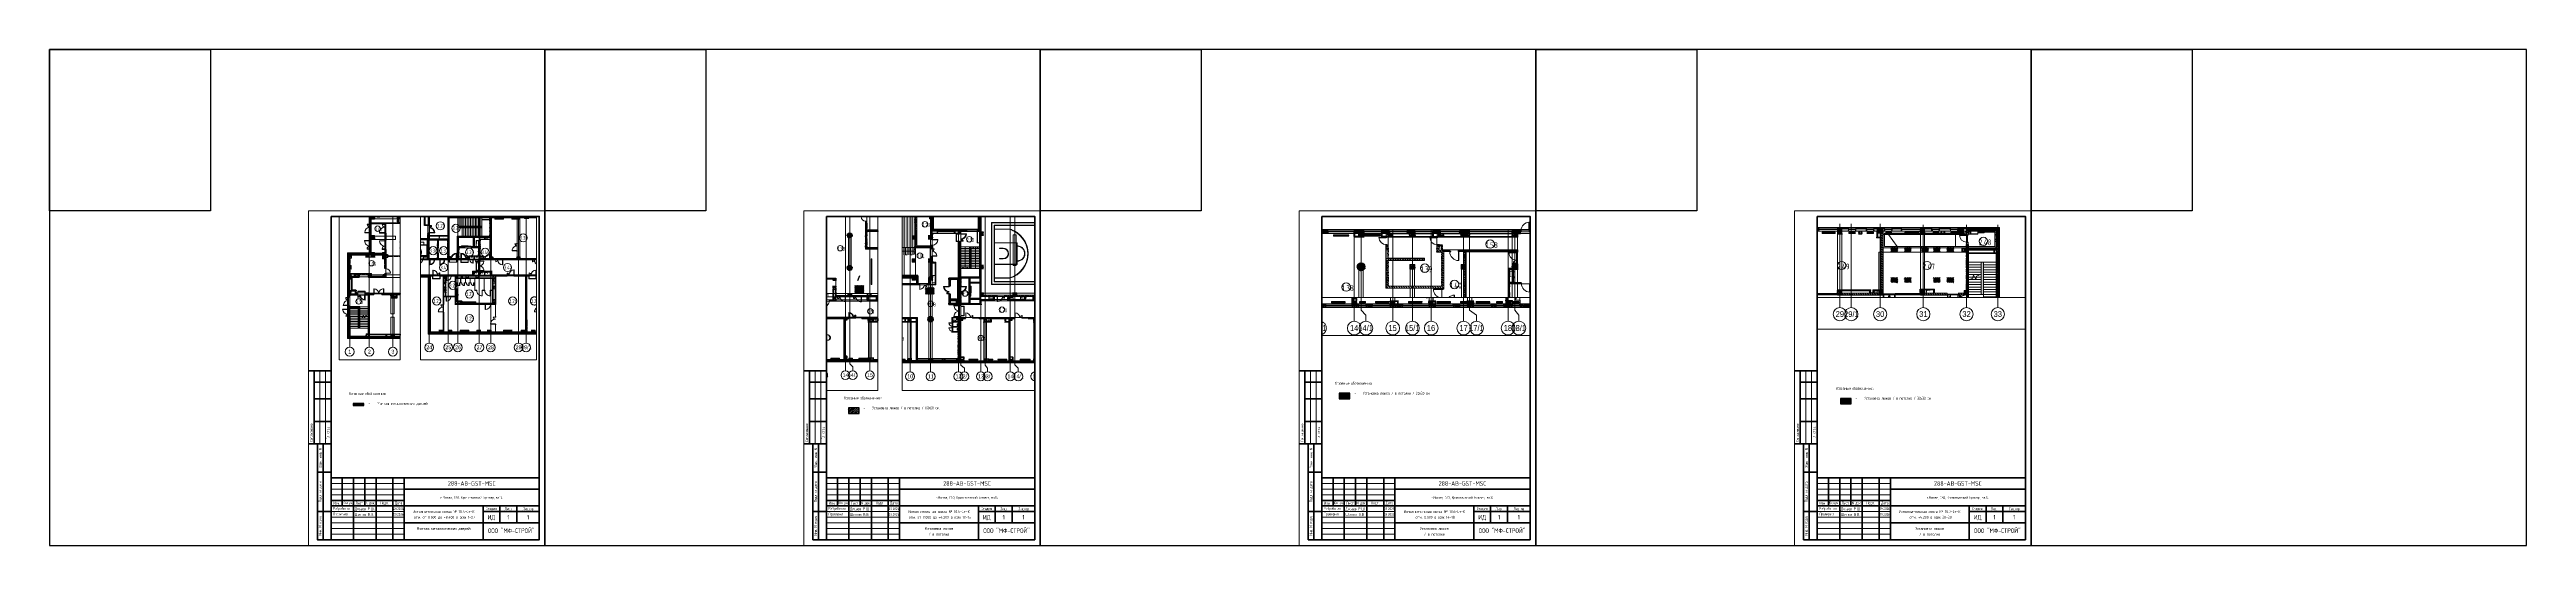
# Paper-space layout '10.4Прх' of a CAD drawing. Header units: millimetres. Extents: x -143 to 2057, y 0 to 440.
# The model-space entities are those that its viewports show. They can reach past a viewport. Long polylines and large blocks are cut down to what shows.
import ezdxf
from ezdxf.enums import TextEntityAlignment as Align

# ---------------------------------------------------------------- set-up
doc = ezdxf.new("R2018")
doc.units = ezdxf.units.MM
for name, pattern in [('200_ШТРИХ__ш1_п0_6_', [320, 200, -120]), ('50_ШТРИХ_ш4_п2_', [1200, 800, -400]), ('Штрих короткий', [600, 300, -300])]:
    doc.linetypes.add(name, pattern=pattern)
for name, color, linetype, lineweight in [('A-AREA-BNDY', 7, 'Continuous', 5), ('A-AREA-IDEN', 7, 'Continuous', 9), ('A-DETL-GENF', 7, 'Continuous', 9), ('A-DOOR-2', 7, 'Continuous', 5), ('A-DOOR-FRAM-2', 7, 'Continuous', 5), ('A-FLOR', 7, 'Continuous', 9), ('A-GENM', 7, 'Continuous', 9), ('A-GENM-1', 7, 'Continuous', 20), ('A-GLAZ', 7, 'Continuous', 9), ('A-GLAZ-1', 7, 'Continuous', 5), ('A-GLAZ-CURT', 7, 'Continuous', 9), ('A-GLAZ-CURT-1', 7, 'Continuous', 5), ('A-GLAZ-CURT-2', 7, 'Continuous', 20), ('A-GLAZ-CWMG', 7, 'Continuous', 9), ('A-GLAZ-CWMG-1', 7, 'Continuous', 20), ('A-WALL', 7, 'Continuous', 5), ('A-WALL-2', 7, 'Continuous', 30), ('A-WALL-PATT', 7, 'Continuous', 5), ('I-WALL', 7, 'Continuous', 5), ('S-COLS', 7, 'Continuous', 9), ('S-COLS-1', 7, 'Continuous', 5), ('S-STRS', 7, 'Continuous', 9), ('S-STRS-ANNO', 7, 'Continuous', 5), ('S-STRS-MBND', 7, 'Continuous', 9), ('Оси', 7, 'Continuous', 9), ('Оси-1', 7, 'Continuous', 20)]:
    doc.layers.add(name, color=color, linetype=linetype, lineweight=lineweight)
for name, color, linetype, lineweight, true_color, transparency in [('A-AREA-PATT-2', 7, 'Continuous', 5, 0xcde0ef, 1), ('A-AREA-PATT-3', 7, 'Continuous', 5, 0xe6fae8, 1), ('A-FLOR-PATT-1', 7, 'Continuous', 9, 0xeef6ff, 0.5)]:
    doc.layers.add(name, color=color, linetype=linetype, lineweight=lineweight, true_color=true_color, transparency=transparency)
for name, color, linetype, lineweight, true_color in [('A-DOOR-1', 7, 'Continuous', 5, 0xc0c0c0), ('A-DOOR-3', 7, '200_ШТРИХ__ш1_п0_6_', 5, 0xc0c0c0), ('A-DOOR-4', 7, 'Continuous', 5, 0xd7dbdf), ('A-DOOR-5', 7, 'Continuous', 5, 0xb2b8bf), ('A-DOOR-6', 7, 'Continuous', 5, 0xe2e8ef), ('A-DOOR-7', 7, 'Штрих короткий', 5, 0xc0c0c0), ('A-DOOR-FRAM-1', 7, 'Continuous', 5, 0xc0c0c0), ('A-WALL-1', 9, 'Continuous', 5, 0x808080), ('A-WALL-FNSH-1', 9, 'Continuous', 5, 0x808080), ('M-EQPM-1', 7, 'Continuous', 9, 0xb2b2b2), ('S-STRS-1', 7, 'Continuous', 9, 0xeef6ff)]:
    doc.layers.add(name, color=color, linetype=linetype, lineweight=lineweight, true_color=true_color)
doc.styles.add('Arial', font='arial.ttf', dxfattribs={"width": 0.9, "height": 700})
doc.styles.get("Standard").update_dxf_attribs({"font": 'arial.ttf'})
doc.styles.add('СПДС', font='ГОСТ тип А.ttf', dxfattribs={"width": 0.9})
pattern_1 = [(45, (64.7, -136.06), (-114.04925, 114.04925), []), (45, (178.75, -136.06), (-114.04925, 114.04925), [201.612, -40.322, 6.706, -33.617])]
pattern_2 = [(45, (-47660, -7650), (-114.04925, 114.04925), []), (45, (-47545.95, -7650), (-114.04925, 114.04925), [201.613, -40.323, 6.706, -33.617])]
pattern_3 = [(45, (-52160, -7650), (-114.04925, 114.04925), []), (45, (-52045.95, -7650), (-114.04925, 114.04925), [201.613, -40.323, 6.706, -33.617])]
pattern_4 = [(45, (-47660, -150), (-114.04925, 114.04925), []), (45, (-47545.95, -150), (-114.04925, 114.04925), [201.613, -40.323, 6.706, -33.617])]
pattern_5 = [(45, (-52160, -150), (-114.04925, 114.04925), []), (45, (-52045.95, -150), (-114.04925, 114.04925), [201.613, -40.323, 6.706, -33.617])]
pattern_6 = [(45, (64.7, -136.06), (-141.42136, 141.42136), []), (135, (64.7, -136.06), (-141.42136, -141.42136), [])]
pattern_7 = [(135, (64.7, -136.06), (-141.42136, -141.42136), [])]
pattern_8 = [(135, (64.7, -136.06), (-70.71068, -70.71068), [])]
pattern_9 = [(135, (64.7, -136.06), (-150.8683, -150.8683), [213.36, -35.56, 7.112, -35.56]), (135, (64.7, 14.71), (-150.8683, -150.8683), []), (50, (64.7, -136.06), (255.05767, -22.3145), [26.67, -293.37]), (355, (64.7, -136.06), (-49.3404, 267.4791), [21.336, -234.696]), (100.451, (85.96, -137.92), (205.7195, 245.16356), [22.666, -249.326]), (46.184, (64.7, -64.94), (379.511, -58.86), [40.005, -440.055]), (96.636, (96.33, -69.85), (332.3634, 346.3991), [33.999, -373.989]), (351.184, (64.7, -64.94), (332.3669, 346.3953), [32.004, -352.044]), (21, (100.26, -82.72), (212.26017, -143.1711), [26.67, -293.37]), (326, (100.26, -82.72), (86.5224, 257.8632), [21.336, -234.696]), (71.451, (117.95, -94.65), (298.78395, 114.6901), [22.666, -249.326]), (37.5, (64.7, -136.06), (4.32385, 118.37751), [6.706, -225.146, 6.706, -231.546, -235.585]), (37.5, (64.7, -136.06), (4.32385, 118.37751), [-470.103, 6.706, -228.879]), (7.5, (64.7, -136.06), (93.54758, 140.2533), [6.706, -129.134, 6.706, -219.812, -89.789]), (7.5, (64.7, -136.06), (93.54758, 140.2533), [-362.356, 6.706, -83.083]), (327.5, (-14.6, -136.06), (189.82734, -8.02019), [6.706, -82.194, 6.706, -270.662, -368.046]), (327.5, (-14.6, -136.06), (189.82734, -8.02019), [-366.268, 6.706, -361.34]), (317.5, (-50.16, -136.06), (207.38114, 35.59764), [6.706, -108.864, 6.706, -177.495, -261.366]), (317.5, (-50.16, -136.06), (207.38114, 35.59764), [-299.771, 6.706, -254.66])]
pattern_10 = [(135, (1826.41, 164.685), (-14.14214, -14.14214), []), (225, (1826.41, 164.685), (14.14214, -14.14214), [])]
pattern_11 = [(45, (-296.384, 164.685), (-14.1421, 14.1421), []), (135, (-296.384, 164.685), (-14.1421, -14.1421), [])]
pattern_12 = [(45, (64.7, -136.06), (-171.074, 171.074), []), (45, (178.75, -136.06), (-171.074, 171.074), [])]
pattern_13 = [(135, (1751.41, 114.685), (-14.14214, -14.14214), []), (225, (1751.41, 114.685), (14.14214, -14.14214), [])]
pattern_14 = [(45, (-371.384, 114.685), (-14.1421, 14.1421), []), (135, (-371.384, 114.685), (-14.1421, -14.1421), [])]
pattern_15 = [(45, (64.7, -136.06), (-70.7107, 70.7107), [])]
pattern_16 = [(135, (1751.41, 164.685), (-14.14214, -14.14214), []), (225, (1751.41, 164.685), (14.14214, -14.14214), [])]
pattern_17 = [(45, (-371.384, 164.685), (-14.1421, 14.1421), []), (135, (-371.384, 164.685), (-14.1421, -14.1421), [])]
pattern_18 = [(0, (64.7, -136.06), (243.84, 60.96), [20.117, -162.763, 20.117, -162.763, -975.36]), (0, (64.7, -136.06), (243.84, 60.96), [-365.76, 20.117, -345.643, 20.117, -162.763, -426.72]), (0, (64.7, -136.06), (243.84, 60.96), [-914.4, 20.117, -101.803, 20.117, -284.683]), (120, (156.14, -105.58), (-174.71291, 180.691634), [20.117, -162.763, 20.117, -162.763, -975.36]), (120, (156.14, -105.58), (-174.71291, 180.691634), [-365.76, 20.117, -345.643, 20.117, -162.763, -426.72]), (120, (156.14, -105.58), (-174.71291, 180.691634), [-914.4, 20.117, -101.803, 20.117, -284.683]), (240, (186.62, 16.34), (-69.12709, -241.651634), [20.117, -162.763, 20.117, -162.763, -975.36]), (240, (186.62, 16.34), (-69.12709, -241.651634), [-365.76, 20.117, -345.643, 20.117, -162.763, -426.72]), (240, (186.62, 16.34), (-69.12709, -241.651634), [-914.4, 20.117, -101.803, 20.117, -284.683])]
pattern_19 = [(45, (64.7, -136.06), (-212.132, 212.132), []), (135, (64.7, -136.06), (-212.132, -212.132), [])]
pattern_20 = [(45, (148772.12, -1e-08), (-114.04925, 114.04925), []), (45, (148886.17, -1e-08), (-114.04925, 114.04925), [201.612, -40.322, 6.706, -33.617])]
pattern_21 = [(45, (148772.12, -1e-08), (-141.42136, 141.42136), []), (135, (148772.12, -1e-08), (-141.42136, -141.42136), [])]
pattern_22 = [(45, (148772.12, -1e-08), (-70.71068, 70.71068), [])]
pattern_23 = [(135, (148772.12, -1e-08), (-141.42136, -141.42136), [])]
pattern_24 = [(135, (1576.41, 164.685), (-14.14214, -14.14214), []), (225, (1576.41, 164.685), (14.14214, -14.14214), [])]
pattern_25 = [(45, (-546.384, 164.685), (-14.1421, 14.1421), []), (135, (-546.384, 164.685), (-14.1421, -14.1421), [])]
pattern_26 = [(135, (148772.12, -1e-08), (-150.8683, -150.8683), [213.36, -35.56, 7.112, -35.56]), (135, (148772.12, 150.77), (-150.8683, -150.8683), []), (50, (148772.12, -1e-08), (255.05767, -22.3145), [26.67, -293.37]), (355, (148772.12, -1e-08), (-49.3404, 267.47914), [21.336, -234.696]), (100.451, (148793.38, -1.86), (205.71947, 245.16356), [22.666, -249.326]), (46.184, (148772.12, 71.12), (379.511, -58.86), [40.005, -440.055]), (96.636, (148803.75, 66.2), (332.3634, 346.3991), [33.999, -373.989]), (351.184, (148772.12, 71.12), (332.3669, 346.3953), [32.004, -352.044]), (21, (148807.68, 53.34), (212.26017, -143.17112), [26.67, -293.37]), (326, (148807.68, 53.34), (86.52236, 257.86323), [21.336, -234.696]), (71.451, (148825.37, 41.4), (298.78395, 114.6901), [22.666, -249.326]), (37.5, (148772.12, -1e-08), (4.32385, 118.37751), [6.706, -225.146, 6.706, -231.546, -235.585]), (37.5, (148772.12, -1e-08), (4.32385, 118.37751), [-470.103, 6.706, -228.879]), (7.5, (148772.12, -1e-08), (93.54758, 140.2533), [6.706, -129.134, 6.706, -219.812, -89.789]), (7.5, (148772.12, -1e-08), (93.54758, 140.2533), [-362.356, 6.706, -83.083]), (327.5, (148692.82, -1e-08), (189.82734, -8.02019), [6.706, -82.194, 6.706, -270.662, -368.046]), (327.5, (148692.82, -1e-08), (189.82734, -8.02019), [-366.268, 6.706, -361.34]), (317.5, (148657.26, -1e-08), (207.38114, 35.59764), [6.706, -108.864, 6.706, -177.495, -261.366]), (317.5, (148657.26, -1e-08), (207.38114, 35.59764), [-299.771, 6.706, -254.66])]
pattern_27 = [(45, (-105800, -21150), (-114.04925, 114.04925), []), (45, (-105685.95, -21150), (-114.04925, 114.04925), [201.613, -40.323, 6.706, -33.617])]
pattern_28 = [(135, (148772.12, -1e-08), (-70.71068, -70.71068), [])]
pattern_29 = [(0, (148772.123, -1e-08), (243.84, 60.96), [20.117, -162.763, 20.117, -162.763, -975.36]), (0, (148772.123, -1e-08), (243.84, 60.96), [-365.76, 20.117, -345.643, 20.117, -162.763, -426.72]), (0, (148772.123, -1e-08), (243.84, 60.96), [-914.4, 20.117, -101.803, 20.117, -284.683]), (120, (148863.563, 30.48), (-174.71291, 180.691634), [20.117, -162.763, 20.117, -162.763, -975.36]), (120, (148863.563, 30.48), (-174.71291, 180.691634), [-365.76, 20.117, -345.643, 20.117, -162.763, -426.72]), (120, (148863.563, 30.48), (-174.71291, 180.691634), [-914.4, 20.117, -101.803, 20.117, -284.683]), (240, (148894.043, 152.4), (-69.12709, -241.651634), [20.117, -162.763, 20.117, -162.763, -975.36]), (240, (148894.043, 152.4), (-69.12709, -241.651634), [-365.76, 20.117, -345.643, 20.117, -162.763, -426.72]), (240, (148894.043, 152.4), (-69.12709, -241.651634), [-914.4, 20.117, -101.803, 20.117, -284.683])]
pattern_30 = [(45, (148772.12, -1e-08), (-212.132, 212.132), []), (135, (148772.12, -1e-08), (-212.132, -212.132), [])]
pattern_31 = [(135, (148772.12, -1e-08), (-169.7056, -169.7056), []), (225, (148772.12, -1e-08), (169.7056, -169.7056), [])]
pattern_32 = [(0, (148772.12, -1e-08), (812.8, 203.2), [67.056, -542.544, 67.056, -542.544, -3251.2]), (0, (148772.12, -1e-08), (812.8, 203.2), [-1219.2, 67.056, -1152.144, 67.056, -542.544, -1422.4]), (0, (148772.12, -1e-08), (812.8, 203.2), [-3048, 67.056, -339.344, 67.056, -948.944]), (120, (149076.92, 101.6), (-582.3764, 602.3054), [67.056, -542.544, 67.056, -542.544, -3251.2]), (120, (149076.92, 101.6), (-582.3764, 602.3054), [-1219.2, 67.056, -1152.144, 67.056, -542.544, -1422.4]), (120, (149076.92, 101.6), (-582.3764, 602.3054), [-3048, 67.056, -339.344, 67.056, -948.944]), (240, (149178.52, 508), (-230.4236, -805.5054), [67.056, -542.544, 67.056, -542.544, -3251.2]), (240, (149178.52, 508), (-230.4236, -805.5054), [-1219.2, 67.056, -1152.144, 67.056, -542.544, -1422.4]), (240, (149178.52, 508), (-230.4236, -805.5054), [-3048, 67.056, -339.344, 67.056, -948.944])]
pattern_33 = [(135, (289227.4, 1e-08), (-141.42136, -141.42136), [])]
pattern_34 = [(45, (289227.4, 1e-08), (-114.04925, 114.04925), []), (45, (289341.45, 1e-08), (-114.04925, 114.04925), [201.612, -40.322, 6.706, -33.617])]
pattern_35 = [(45, (289227.4, 1e-08), (-70.71068, 70.71068), [])]
pattern_36 = [(45, (289227.4, 1e-08), (-141.42136, 141.42136), []), (135, (289227.4, 1e-08), (-141.42136, -141.42136), [])]
pattern_37 = [(45, (289227.4, 1e-08), (-171.0739, 171.0739), []), (45, (289341.45, 1e-08), (-171.0739, 171.0739), [])]
pattern_38 = [(135, (1826.41, 174.685), (-14.14214, -14.14214), []), (225, (1826.41, 174.685), (14.14214, -14.14214), [])]
pattern_39 = [(45, (-296.384, 174.685), (-14.1421, 14.1421), []), (135, (-296.384, 174.685), (-14.1421, -14.1421), [])]
pattern_40 = [(135, (289227.4, 1e-08), (-150.8683, -150.8683), [213.36, -35.56, 7.112, -35.56]), (135, (289227.4, 150.77), (-150.8683, -150.8683), []), (50, (289227.4, 1e-08), (255.05767, -22.3145), [26.67, -293.37]), (355, (289227.4, 1e-08), (-49.3404, 267.47914), [21.336, -234.696]), (100.451, (289248.66, -1.86), (205.71947, 245.16356), [22.666, -249.326]), (46.184, (289227.4, 71.12), (379.511, -58.86), [40.005, -440.055]), (96.636, (289259.03, 66.2), (332.3634, 346.3991), [33.999, -373.989]), (351.184, (289227.4, 71.12), (332.3669, 346.3953), [32.004, -352.044]), (21, (289262.96, 53.34), (212.26017, -143.17112), [26.67, -293.37]), (326, (289262.96, 53.34), (86.52236, 257.8632), [21.336, -234.696]), (71.451, (289280.65, 41.4), (298.78395, 114.6901), [22.666, -249.326]), (37.5, (289227.4, 1e-08), (4.32385, 118.37751), [6.706, -225.146, 6.706, -231.546, -235.585]), (37.5, (289227.4, 1e-08), (4.32385, 118.37751), [-470.103, 6.706, -228.879]), (7.5, (289227.4, 1e-08), (93.54758, 140.2533), [6.706, -129.134, 6.706, -219.812, -89.789]), (7.5, (289227.4, 1e-08), (93.54758, 140.2533), [-362.356, 6.706, -83.083]), (327.5, (289148.1, 1e-08), (189.82734, -8.02019), [6.706, -82.194, 6.706, -270.662, -368.046]), (327.5, (289148.1, 1e-08), (189.82734, -8.02019), [-366.268, 6.706, -361.34]), (317.5, (289112.54, 1e-08), (207.38114, 35.59764), [6.706, -108.864, 6.706, -177.495, -261.366]), (317.5, (289112.54, 1e-08), (207.38114, 35.59764), [-299.771, 6.706, -254.66])]
pattern_41 = [(135, (1951.41, 124.685), (-14.14214, -14.14214), []), (225, (1951.41, 124.685), (14.14214, -14.14214), [])]
pattern_42 = [(45, (-171.384, 124.685), (-14.1421, 14.1421), []), (135, (-171.384, 124.685), (-14.1421, -14.1421), [])]
pattern_43 = [(0, (289227.4, 1e-08), (243.84, 60.96), [20.117, -162.763, 20.117, -162.763, -975.36]), (0, (289227.4, 1e-08), (243.84, 60.96), [-365.76, 20.117, -345.643, 20.117, -162.763, -426.72]), (0, (289227.4, 1e-08), (243.84, 60.96), [-914.4, 20.117, -101.803, 20.117, -284.683]), (120, (289318.84, 30.48), (-174.71291, 180.691634), [20.117, -162.763, 20.117, -162.763, -975.36]), (120, (289318.84, 30.48), (-174.71291, 180.691634), [-365.76, 20.117, -345.643, 20.117, -162.763, -426.72]), (120, (289318.84, 30.48), (-174.71291, 180.691634), [-914.4, 20.117, -101.803, 20.117, -284.683]), (240, (289349.32, 152.4), (-69.12709, -241.651634), [20.117, -162.763, 20.117, -162.763, -975.36]), (240, (289349.32, 152.4), (-69.12709, -241.651634), [-365.76, 20.117, -345.643, 20.117, -162.763, -426.72]), (240, (289349.32, 152.4), (-69.12709, -241.651634), [-914.4, 20.117, -101.803, 20.117, -284.683])]

# ---------------------------------------------------------------- blocks, each defined once
blk = doc.blocks.new('*U2434')
at = {"color": 4}
blk.add_lwpolyline([(-220, -220), (220, -220), (220, 220), (-220, 220)], close=True, dxfattribs=at)
at = {"color": 3}
blk.add_lwpolyline([(-220, 220), (-77, 220), (-77, 77), (-220, 77)], close=True, dxfattribs=at)
blk = doc.blocks.new('*U2435')
at = {"color": 0, "linetype": 'ByBlock', "lineweight": -2, "transparency": 16777216}
for p in [(0, 0), (440, 0), (880, 0), (1320, 0), (1760, 0)]:
    blk.add_blockref('*U2434', p, dxfattribs=at)
blk = doc.blocks.new('*U2106')
at = {"lineweight": 0}
blk.add_lwpolyline([(-205, -5), (5, -5), (5, 292), (-205, 292)], close=True, dxfattribs=at)
at = {"color": 0, "linetype": 'Continuous', "lineweight": 50}
blk.add_lwpolyline([(-185, 287), (0, 287), (0, 0), (-185, 0)], close=True, dxfattribs=at)
at = {"lineweight": 35}
for points in [[(-185, 150), (-205, 150)], [(-200, 85), (-200, 150)], [(-185, 140), (-200, 140)], [(-185, 125), (-200, 125)], [(-185, 105), (-200, 105)], [(-185, 85), (-205, 85)], [(-185, 85), (-197, 85), (-197, 0), (-185, 0)], [(-192, 0), (-192, 85)], [(-185, 60), (-197, 60)], [(-175, 55), (-175, 30)], [(-165, 55), (-165, 0)], [(-155, 55), (-155, 30)], [(-145, 55), (-145, 0)], [(-130, 55), (-130, 0)], [(-120, 55), (-120, 0)], [(-120, 45), (0, 45)], [(-185, 25), (-197, 25)], [(-185, 35), (-120, 35)], [(-185, 30), (0, 30)], [(-50, 30), (-50, 0)], [(-50, 25), (0, 25)], [(-35, 30), (-35, 15)], [(-20, 30), (-20, 15)], [(-120, 15), (0, 15)]]:
    blk.add_lwpolyline(points, dxfattribs=at)
at = {"lineweight": 18}
for points in [[(-195, 85), (-195, 150)], [(-190, 85), (-190, 150)], [(-185, 50), (-120, 50)], [(-185, 45), (-120, 45)], [(-185, 40), (-120, 40)], [(-185, 25), (-120, 25)], [(-185, 20), (-120, 20)], [(-185, 15), (-120, 15)], [(-185, 10), (-120, 10)], [(-185, 5), (-120, 5)]]:
    blk.add_lwpolyline(points, dxfattribs=at)
at = {"lineweight": 35}
blk.add_lwpolyline([(-185, 0), (0, 0), (0, 55), (-185, 55)], close=True, dxfattribs=at)
at = {"lineweight": 0}
blk.add_lwpolyline([(0, -5), (5, -5), (5, 0)], dxfattribs=at)
at = {"lineweight": -2, "char_height": 2.5, "attachment_point": 5, "rotation": 90, "style": 'СПДС'}
for s, insert, width in [('Согласовано', (-202.5, 95), 19.991), ('Гл. спец.', (-187.5, 95), 19.991), ('Взам. инв. N', (-194.5, 72.5), 24.991), ('Подл. и дата', (-194.5, 42.5), 34.991), ('Инв. N подл.', (-194.5, 12.5), 24.991)]:
    blk.add_mtext(s, dxfattribs=dict(at, insert=insert, width=width))
at = {"lineweight": -2, "char_height": 2.5, "style": 'СПДС'}
for s, insert, width, attachment_point in [('Разработал', (-183.1, 27.5), 17.953, 4), ('Проверил', (-183.1, 22.5), 17.953, 4), ('Изм.', (-180, 32.5), 10, 5), ('Кол.уч.', (-170, 32.5), 10, 5), ('Лист', (-160, 32.5), 10, 5), ('N док.', (-150, 32.5), 10, 5), ('Подп.', (-137.5, 32.5), 15, 5), ('Дата', (-125, 32.5), 10, 5), ('Стадия', (-42.5, 27.5), 15, 5), ('Лист', (-27.5, 27.5), 15, 5), ('Листов', (-10, 27.5), 20, 5)]:
    blk.add_mtext(s, dxfattribs=dict(at, insert=insert, width=width, attachment_point=attachment_point))
at = {"insert": (-60.2, 37.2), "char_height": 2.2, "attachment_point": 5, "style": 'СПДС'}
blk.add_mtext_dynamic_manual_height_columns('г.Москва, САО, Кронштадтский бульвар, вл.14', width=118.293, gutter_width=0, heights=[12.8], dxfattribs=at)
at = {"lineweight": 30, "style": '', "width": 0.9, "flags": 104}
blk.add_attdef('ШАПКА', text='', height=3, dxfattribs=at).set_placement((-135, 281), align=Align.MIDDLE_CENTER)
at = {"style": 'СПДС'}
for tag, height, p in [('ШИФР_ПРОЕКТА', 4, (-60, 50)), ('НАИМЕНОВАНИЕ_ОБЪЕКТА', 2.5, (-85, 25)), ('СТАДИЯ', 4, (-42.5, 20)), ('ЛИСТ_первый', 4, (-27.5, 20)), ('ЛИСТОВ', 4, (-10, 20)), ('НАИМЕНОВАНИЕ_ОБЪЕКТА2', 2.5, (-85, 20)), ('НАИМЕНОВАНИЕ_ЧЕРТЕЖА2', 2.5, (-85, 5)), ('НАИМЕНОВАНИЕ_ЧЕРТЕЖА1', 2.5, (-85, 10)), ('ОРГАНИЗАЦИЯ_РАЗРАБОТЧИК1', 4, (-25, 8.1))]:
    blk.add_attdef(tag, text='', height=height, dxfattribs=at).set_placement(p, align=Align.MIDDLE_CENTER)
for tag, p in [('РАЗРАБОТЧИК', (-164, 27.5)), ('РУК.ГРУППЫ', (-164, 22.5))]:
    blk.add_attdef(tag, text='', height=2.5, dxfattribs=at).set_placement(p, align=Align.MIDDLE_LEFT)
at = {"style": 'СПДС', "width": 0.9}
for tag, p in [('ДАТА1', (-129.6, 26.4)), ('ДАТА2', (-129.6, 21.4))]:
    blk.add_attdef(tag, p, '', height=2.3, dxfattribs=at)
blk = doc.blocks.new('BSC_Колонна _Прямоугольная - 500х500-V2-Объем проектирования 1 этажа')
at = {"layer": 'S-COLS-1'}
h = blk.add_hatch(dxfattribs=at)
h.set_pattern_fill('FP_6', color=256, style=0, pattern_type=2)
h.set_pattern_definition(pattern_2)
h.paths.add_polyline_path([(-250, -250), (250, -250), (250, 250), (-250, 250), (-250, -237)])
for p, q in [((250, 250), (-250, 250)), ((-250, 250), (-250, -250)), ((250, -250), (250, 250)), ((-250, -250), (250, -250))]:
    blk.add_line(p, q, dxfattribs=at)
blk = doc.blocks.new('BSC_Колонна _Прямоугольная - 500х500-V3-Объем проектирования 1 этажа')
at = {"layer": 'S-COLS-1'}
h = blk.add_hatch(dxfattribs=at)
h.set_pattern_fill('FP_7', color=256, style=0, pattern_type=2)
h.set_pattern_definition(pattern_3)
h.paths.add_polyline_path([(-250, -250), (250, -250), (250, 250), (-250, 250), (-250, 30)])
for p, q in [((250, 250), (-250, 250)), ((-250, 250), (-250, -250)), ((250, -250), (250, 250)), ((-250, -250), (250, -250))]:
    blk.add_line(p, q, dxfattribs=at)
blk = doc.blocks.new('BSC_Колонна _Прямоугольная - 500х500-V9-Объем проектирования 1 этажа')
at = {"layer": 'S-COLS-1'}
h = blk.add_hatch(dxfattribs=at)
h.set_pattern_fill('FP_13', color=256, style=0, pattern_type=2)
h.set_pattern_definition(pattern_4)
h.paths.add_polyline_path([(250, -250), (250, 250), (-250, 250), (-250, -250)])
for p, q in [((250, 250), (-250, 250)), ((-250, 250), (-250, -250)), ((250, -250), (250, 250)), ((-250, -250), (250, -250))]:
    blk.add_line(p, q, dxfattribs=at)
blk = doc.blocks.new('BSC_Колонна _Прямоугольная - 500х500-V10-Объем проектирования 1 этажа')
at = {"layer": 'S-COLS-1'}
h = blk.add_hatch(dxfattribs=at)
h.set_pattern_fill('FP_14', color=256, style=0, pattern_type=2)
h.set_pattern_definition(pattern_5)
h.paths.add_polyline_path([(-250, -250), (250, -250), (250, 250), (-250, 250), (-250, -245)])
for p, q in [((250, 250), (-250, 250)), ((-250, 250), (-250, -250)), ((250, -250), (250, 250)), ((-250, -250), (250, -250))]:
    blk.add_line(p, q, dxfattribs=at)
blk = doc.blocks.new('BSC_Колонна _Прямоугольная - 500х500-V11-Объем проектирования 1 этажа')
at = {"layer": 'S-COLS-1'}
h = blk.add_hatch(dxfattribs=at)
h.set_pattern_fill('FP_15', color=256, style=0, pattern_type=2)
h.set_pattern_definition([(45, (-61160, -150), (-114.04925, 114.04925), []), (45, (-61045.95, -150), (-114.04925, 114.04925), [201.613, -40.323, 6.706, -33.617])])
h.paths.add_polyline_path([(-250, -250), (250, -250), (250, 250), (-250, 250), (-250, -157)])
for p, q in [((250, 250), (-250, 250)), ((-250, 250), (-250, -250)), ((250, -250), (250, 250)), ((-250, -250), (250, -250))]:
    blk.add_line(p, q, dxfattribs=at)
blk = doc.blocks.new('BSC_Колонна _Прямоугольная - 500х500-V12-Объем проектирования 1 этажа')
at = {"layer": 'S-COLS-1'}
h = blk.add_hatch(dxfattribs=at)
h.set_pattern_fill('FP_16', color=256, style=0, pattern_type=2)
h.set_pattern_definition([(45, (-65660, -150), (-114.04925, 114.04925), []), (45, (-65545.95, -150), (-114.04925, 114.04925), [201.613, -40.323, 6.706, -33.617])])
h.paths.add_polyline_path([(-250, -250), (250, -250), (250, 250), (-250, 250), (-250, -157)])
for p, q in [((250, 250), (-250, 250)), ((-250, 250), (-250, -250)), ((250, -250), (250, 250)), ((-250, -250), (250, -250))]:
    blk.add_line(p, q, dxfattribs=at)
blk = doc.blocks.new('Системная панель - Стекло - 70мм-31693610-Объем проектирования 1 этажа')
at = {"layer": 'A-GLAZ-CURT-1'}
h = blk.add_hatch(dxfattribs=at)
h.set_pattern_fill('FP_50', color=256, style=0, pattern_type=2)
h.set_pattern_definition([(225, (66247.5, 24715), (565.685, -565.685), [400, -1200]), (225, (66647.5, 24915), (565.685, -565.685), [1200, -400]), (225, (65847.5, 25115), (565.685, -565.685), [400, -1200])])
h.paths.add_polyline_path([(358, 35), (-543, 35), (-543, -35), (543, -35), (543, 35), (505, 35)])
at = {"layer": 'A-GLAZ-CURT-2'}
for p, q in [((543, 35), (-543, 35)), ((-543, 35), (-543, -35)), ((543, -35), (543, 35)), ((-543, -35), (543, -35))]:
    blk.add_line(p, q, dxfattribs=at)
blk = doc.blocks.new('Прямоугольный импост - Импост структурный с накладкой - 160мм Темный-32302292-Объем проектирования 1 этажа')
at = {"layer": 'A-GLAZ-CWMG-1'}
for p, q in [((-50, 40), (-50, 140)), ((-50, 140), (0, 140)), ((-40, 40), (-50, 40)), ((-50, -17), (-50, 0)), ((-50, 0), (-40, 0)), ((-40, 0), (-40, 40)), ((-10, 40), (-10, 0)), ((0, 40), (-10, 40)), ((-10, 0), (0, 0)), ((0, 140), (0, 40)), ((0, 0), (0, -17)), ((0, -17), (-50, -17))]:
    blk.add_line(p, q, dxfattribs=at)
blk = doc.blocks.new('120_Окно_СКБ_1Ст - 120_Окно_СКБ_1Ст 900х2500_h_-22445987-Объем проектирования 1 этажа')
at = {"layer": 'A-GLAZ'}
for p, q in [((-450, -127), (-450, -57)), ((-450, -57), (-380, -57)), ((-380, -127), (-450, -127)), ((-380, -127), (-400, -127)), ((-400, -127), (-400, -137)), ((-400, -137), (400, -137)), ((400, -137), (-400, -137)), ((-380, -57), (-380, -127)), ((380, -87), (-380, -87)), ((-380, -87), (-380, -127)), ((-330, -137), (-330, -87)), ((330, -137), (330, -87)), ((380, -127), (380, -57)), ((380, -57), (450, -57)), ((380, -127), (380, -87)), ((450, -127), (380, -127)), ((400, -127), (380, -127)), ((400, -137), (400, -127)), ((450, -57), (450, -127))]:
    blk.add_line(p, q, dxfattribs=at)
at = {"layer": 'A-GLAZ-1'}
for p, q in [((450, -57), (-450, -57)), ((-430, -127), (-400, -127)), ((-330, -107), (330, -107)), ((330, -117), (-330, -117)), ((400, -127), (430, -127))]:
    blk.add_line(p, q, dxfattribs=at)
blk = doc.blocks.new('120_Окно_СКБ_1Ст - 120_Окно_СКБ_1Ст 900х2500_h_-20664874-Объем проектирования 1 этажа')
at = {"layer": 'A-GLAZ'}
for p, q in [((-450, -127), (-450, -57)), ((-450, -57), (-380, -57)), ((-380, -127), (-450, -127)), ((-380, -127), (-400, -127)), ((-400, -127), (-400, -137)), ((-400, -137), (400, -137)), ((400, -137), (-400, -137)), ((-380, -57), (-380, -127)), ((380, -87), (-380, -87)), ((-380, -87), (-380, -127)), ((-330, -137), (-330, -87)), ((330, -137), (330, -87)), ((380, -127), (380, -57)), ((380, -57), (450, -57)), ((380, -127), (380, -87)), ((450, -127), (380, -127)), ((400, -127), (380, -127)), ((400, -137), (400, -127)), ((450, -57), (450, -127))]:
    blk.add_line(p, q, dxfattribs=at)
at = {"layer": 'A-GLAZ-1'}
for p, q in [((450, -57), (-450, -57)), ((-430, -127), (-400, -127)), ((-330, -107), (330, -107)), ((330, -117), (-330, -117)), ((400, -127), (430, -127))]:
    blk.add_line(p, q, dxfattribs=at)
blk = doc.blocks.new('120_Окно_СКБ_2Ст - 120_Окно_СКБ_2Ст 2100х2500 _мал створка справа_-V25-Объем проектирования 1 этажа')
at = {"layer": 'A-GLAZ'}
for p, q in [((-1050, -127), (-1050, -57)), ((-1050, -57), (-980, -57)), ((-980, -127), (-1050, -127)), ((-980, -127), (-1000, -127)), ((-1000, -127), (-1000, -137)), ((-1000, -137), (170, -137)), ((170, -137), (-1000, -137)), ((-980, -57), (-980, -127)), ((150, -87), (-980, -87)), ((-980, -87), (-980, -127)), ((-930, -137), (-930, -87)), ((100, -137), (100, -87)), ((150, -127), (150, -57)), ((150, -57), (220, -57)), ((150, -127), (150, -87)), ((220, -127), (150, -127)), ((170, -127), (150, -127)), ((170, -137), (170, -127)), ((220, -127), (200, -127)), ((200, -127), (200, -137)), ((200, -137), (1000, -137)), ((1000, -137), (200, -137)), ((220, -57), (220, -127)), ((980, -87), (220, -87)), ((220, -87), (220, -127)), ((270, -137), (270, -87)), ((930, -137), (930, -87)), ((980, -127), (980, -57)), ((980, -57), (1050, -57)), ((980, -127), (980, -87)), ((1050, -127), (980, -127)), ((1000, -127), (980, -127)), ((1000, -137), (1000, -127)), ((1050, -57), (1050, -127))]:
    blk.add_line(p, q, dxfattribs=at)
at = {"layer": 'A-GLAZ-1'}
for p, q in [((1050, -57), (-1050, -57)), ((-1030, -127), (-1000, -127)), ((-930, -107), (100, -107)), ((100, -117), (-930, -117)), ((170, -127), (200, -127)), ((270, -107), (930, -107)), ((930, -117), (270, -117)), ((1000, -127), (1030, -127))]:
    blk.add_line(p, q, dxfattribs=at)
blk = doc.blocks.new('120_Окно_СКБ_2Ст - 120_Окно_СКБ_2Ст 3100х2500 _мал_створка слева_-22446080-Объем проектирования 1 этажа')
at = {"layer": 'A-GLAZ'}
for p, q in [((-1550, -127), (-1550, -57)), ((-1550, -57), (-1480, -57)), ((-1480, -127), (-1550, -127)), ((-1480, -127), (-1500, -127)), ((-1500, -127), (-1500, -137)), ((-1500, -137), (670, -137)), ((670, -137), (-1500, -137)), ((-1480, -57), (-1480, -127)), ((650, -87), (-1480, -87)), ((-1480, -87), (-1480, -127)), ((-1430, -137), (-1430, -87)), ((600, -137), (600, -87)), ((650, -127), (650, -57)), ((650, -57), (720, -57)), ((650, -127), (650, -87)), ((720, -127), (650, -127)), ((670, -127), (650, -127)), ((670, -137), (670, -127)), ((720, -127), (700, -127)), ((700, -127), (700, -137)), ((700, -137), (1500, -137)), ((1500, -137), (700, -137)), ((720, -57), (720, -127)), ((1480, -87), (720, -87)), ((720, -87), (720, -127)), ((770, -137), (770, -87)), ((1430, -137), (1430, -87)), ((1480, -127), (1480, -57)), ((1480, -57), (1550, -57)), ((1480, -127), (1480, -87)), ((1550, -127), (1480, -127)), ((1500, -127), (1480, -127)), ((1500, -137), (1500, -127)), ((1550, -57), (1550, -127))]:
    blk.add_line(p, q, dxfattribs=at)
at = {"layer": 'A-GLAZ-1'}
for p, q in [((1550, -57), (-1550, -57)), ((-1530, -127), (-1500, -127)), ((-1430, -107), (600, -107)), ((600, -117), (-1430, -117)), ((670, -127), (700, -127)), ((770, -107), (1430, -107)), ((1430, -117), (770, -117)), ((1500, -127), (1530, -127))]:
    blk.add_line(p, q, dxfattribs=at)
blk = doc.blocks.new('120_Окно_СКБ_2Ст - 120_Окно_СКБ_2Ст 2100х2500 _мал створка справа_-V26-Объем проектирования 1 этажа')
at = {"layer": 'A-GLAZ'}
for p, q in [((-1050, -127), (-1050, -57)), ((-1050, -57), (-980, -57)), ((-980, -127), (-1050, -127)), ((-980, -127), (-1000, -127)), ((-1000, -127), (-1000, -137)), ((-1000, -137), (170, -137)), ((170, -137), (-1000, -137)), ((-980, -57), (-980, -127)), ((150, -87), (-980, -87)), ((-980, -87), (-980, -127)), ((-930, -137), (-930, -87)), ((100, -137), (100, -87)), ((150, -127), (150, -57)), ((150, -57), (220, -57)), ((150, -127), (150, -87)), ((220, -127), (150, -127)), ((170, -127), (150, -127)), ((170, -137), (170, -127)), ((220, -127), (200, -127)), ((200, -127), (200, -137)), ((200, -137), (1000, -137)), ((1000, -137), (200, -137)), ((220, -57), (220, -127)), ((980, -87), (220, -87)), ((220, -87), (220, -127)), ((270, -137), (270, -87)), ((930, -137), (930, -87)), ((980, -127), (980, -57)), ((980, -57), (1050, -57)), ((980, -127), (980, -87)), ((1050, -127), (980, -127)), ((1000, -127), (980, -127)), ((1000, -137), (1000, -127)), ((1050, -57), (1050, -127))]:
    blk.add_line(p, q, dxfattribs=at)
at = {"layer": 'A-GLAZ-1'}
for p, q in [((1050, -57), (-1050, -57)), ((-1050, -127), (-1000, -127)), ((-930, -107), (100, -107)), ((100, -117), (-930, -117)), ((170, -127), (200, -127)), ((270, -107), (930, -107)), ((930, -117), (270, -117)), ((1000, -127), (1030, -127))]:
    blk.add_line(p, q, dxfattribs=at)
blk = doc.blocks.new('DOR__перегородка__Прямоугольная - ТП-3_ Вн_ДПГ_6820х3300h-19315679-Объем проектирования 1 этажа')
at = {"layer": 'A-DOOR-3'}
for p, q in [((166, 75), (171, 75)), ((166, 0), (171, 0)), ((266, 75), (1664, 75)), ((266, 0), (6816, 0))]:
    blk.add_line(p, q, dxfattribs=at)
at = {"layer": 'A-DOOR-FRAM-1'}
for p, q in [((570, 707), (608, 772)), ((1783, 7), (570, 707)), ((608, 772), (1820, 72))]:
    blk.add_line(p, q, dxfattribs=at)
blk = doc.blocks.new('Системная панель - Стекло - 40мм-23998915-Объем проектирования 1 этажа')
at = {"layer": 'A-GLAZ-CURT-2'}
for p, q in [((269, 40), (-269, 40)), ((-269, 40), (-269, 0)), ((-269, 0), (269, 0)), ((269, 0), (269, 40))]:
    blk.add_line(p, q, dxfattribs=at)
blk = doc.blocks.new('Прямоугольный импост - Импост структурный с накладкой - 190мм-23188488-Объем проектирования 1 этажа')
at = {"layer": 'A-GLAZ-CWMG-1'}
for p, q in [((-50, 0), (-50, 17)), ((-50, 17), (0, 17)), ((-40, 0), (-50, 0)), ((-40, -40), (-40, 0)), ((0, 0), (-10, 0)), ((-10, 0), (-10, -40)), ((0, 17), (0, 0)), ((-50, -190), (-50, -40)), ((-50, -40), (-40, -40)), ((0, -190), (-50, -190)), ((-10, -40), (0, -40)), ((0, -40), (0, -190))]:
    blk.add_line(p, q, dxfattribs=at)
blk = doc.blocks.new('110_Дверь_СКБ_1Ст_Внутренняя1 - Д-11л 950х2100-32173567-Объем проектирования 1 этажа')
at = {"layer": 'A-DOOR-2'}
h = blk.add_hatch(dxfattribs=at)
h.set_pattern_fill('FP_33', color=256, style=0, pattern_type=2)
h.set_pattern_definition(pattern_10)
h.paths.add_polyline_path([(462.5, 100), (462.5, -100), (487.5, -100), (487.5, 100), (467.5, 100)])
at = {"layer": 'A-DOOR-FRAM-2'}
h = blk.add_hatch(dxfattribs=at)
h.set_pattern_fill('FP_34', color=256, style=0, pattern_type=2)
h.set_pattern_definition(pattern_11)
h.paths.add_polyline_path([(-462.5, -100), (-437.5, -100), (-437.5, 100), (-462.5, 100), (-462.5, 7)])
at = {"layer": 'A-DOOR-1'}
for p, q in [((437.5, 950), (397.5, 950)), ((397.5, 950), (397.5, 100)), ((397.5, 100), (437.5, 100)), ((437.5, 100), (437.5, 950))]:
    blk.add_line(p, q, dxfattribs=at)
blk.add_arc((437.5, 100), 850, 90, 180, dxfattribs=at)
at = {"layer": 'A-DOOR-FRAM-1'}
for p, q in [((-422.5, 108), (-492.5, 108)), ((-492.5, 108), (-492.5, 100)), ((-492.5, 100), (-422.5, 100)), ((-437.5, 100), (-462.5, 100)), ((-462.5, 100), (-462.5, -100)), ((-412.5, 100), (-437.5, 100)), ((-437.5, 100), (-437.5, 20)), ((-437.5, -100), (-437.5, 100)), ((-422.5, 100), (-437.5, 100)), ((-437.5, 100), (-437.5, 99)), ((-437.5, 99), (-422.5, 99)), ((-437.5, 20), (-402.5, 20)), ((-422.5, 20), (-437.5, 20)), ((-437.5, 20), (-437.5, -100)), ((-422.5, 100), (-422.5, 108)), ((-422.5, 99), (-422.5, 100)), ((-422.5, -100), (-422.5, 20)), ((-412.5, 60), (-412.5, 100)), ((-402.5, 60), (-412.5, 60)), ((-402.5, 20), (-402.5, 60)), ((437.5, 60), (427.5, 60)), ((427.5, 60), (427.5, 20)), ((427.5, 20), (462.5, 20)), ((437.5, 100), (437.5, 60)), ((462.5, 100), (437.5, 100)), ((517.5, 108), (447.5, 108)), ((447.5, 108), (447.5, 100)), ((462.5, 100), (447.5, 100)), ((447.5, 100), (447.5, 99)), ((447.5, 100), (517.5, 100)), ((447.5, 99), (462.5, 99)), ((462.5, 20), (447.5, 20)), ((447.5, 20), (447.5, -100)), ((462.5, 20), (462.5, 100)), ((487.5, 100), (462.5, 100)), ((462.5, 100), (462.5, -100)), ((462.5, 99), (462.5, 100)), ((462.5, -100), (462.5, 20)), ((487.5, -100), (487.5, 100)), ((517.5, 100), (517.5, 108)), ((-422.5, -100), (-492.5, -100)), ((-492.5, -100), (-492.5, -108)), ((-492.5, -108), (-422.5, -108)), ((-462.5, -100), (-437.5, -100)), ((-437.5, -100), (-422.5, -100)), ((-422.5, -108), (-422.5, -100)), ((447.5, -100), (462.5, -100)), ((517.5, -100), (447.5, -100)), ((447.5, -100), (447.5, -108)), ((447.5, -108), (517.5, -108)), ((462.5, -100), (487.5, -100)), ((517.5, -108), (517.5, -100))]:
    blk.add_line(p, q, dxfattribs=at)
blk = doc.blocks.new('Системная панель - Стекло - 70мм-31693619-Объем проектирования 1 этажа')
at = {"layer": 'A-GLAZ-CURT-1'}
h = blk.add_hatch(dxfattribs=at)
h.set_pattern_fill('FP_58', color=256, style=0, pattern_type=2)
h.set_pattern_definition([(225, (61517.5, 24715), (565.685, -565.685), [400, -1200]), (225, (61917.5, 24915), (565.685, -565.685), [1200, -400]), (225, (61117.5, 25115), (565.685, -565.685), [400, -1200])])
h.paths.add_polyline_path([(548, 35), (-548, 35), (-548, -35), (548, -34), (548, 25)])
at = {"layer": 'A-GLAZ-CURT-2'}
for p, q in [((548, 35), (-548, 35)), ((-548, 35), (-548, -35)), ((548, -35), (548, 35)), ((-548, -35), (548, -35))]:
    blk.add_line(p, q, dxfattribs=at)
blk = doc.blocks.new('Прямоугольный импост - 50 x 70 мм-23766079-Объем проектирования 1 этажа')
at = {"layer": 'A-GLAZ-CWMG-1'}
for p, q in [((-35, 35), (35, 35)), ((-35, -35), (-35, 35)), ((35, 35), (35, -35)), ((35, -35), (-35, -35))]:
    blk.add_line(p, q, dxfattribs=at)
blk = doc.blocks.new('Прямоугольный импост - Импост структурный с накладкой - 190мм-23190188-Объем проектирования 1 этажа')
at = {"layer": 'A-GLAZ-CWMG'}
for points in [[(3861, 15408), (3871, 15408), (3871, 15925), (3854, 15925), (3854, 15408)], [(4031, 15408), (4061, 15408), (4060, 15925), (3911, 15925), (3911, 15408), (4006, 15408)]]:
    blk.add_hatch(color=256, dxfattribs=at).paths.add_polyline_path(points)
for p, q in [((3854, 15925), (3861, 15925)), ((3854, 15408), (3854, 15925)), ((4031, 15925), (4061, 15925)), ((4061, 15408), (4061, 15925))]:
    blk.add_line(p, q, dxfattribs=at)
blk = doc.blocks.new('BSC_Колонна _Прямоугольная - 500х500-V37-Объем проектирования 1 этажа')
at = {"layer": 'S-COLS-1'}
h = blk.add_hatch(dxfattribs=at)
h.set_pattern_fill('FP_63', color=256, style=0, pattern_type=2)
h.set_pattern_definition([(45, (-56660, -150), (-114.04925, 114.04925), []), (45, (-56545.95, -150), (-114.04925, 114.04925), [201.613, -40.323, 6.706, -33.617])])
h.paths.add_polyline_path([(250, -250), (250, 250), (-250, 250), (-250, -250)])
for p, q in [((250, 250), (-250, 250)), ((-250, 250), (-250, -250)), ((250, -250), (250, 250)), ((-250, -250), (250, -250))]:
    blk.add_line(p, q, dxfattribs=at)
blk = doc.blocks.new('Системная панель - Стекло - 40мм-23189506-Объем проектирования 1 этажа')
at = {"layer": 'A-GLAZ-CURT-1'}
h = blk.add_hatch(dxfattribs=at)
h.set_pattern_fill('FP_70', color=256, style=0, pattern_type=2)
h.set_pattern_definition([(45, (-5027.5, -20542), (-565.685, 565.685), [400, -1200]), (45, (-5427.5, -20742), (-565.685, 565.685), [1200, -400]), (45, (-4627.5, -20942), (-565.685, 565.685), [400, -1200])])
h.paths.add_polyline_path([(-468, 0), (728, 0), (728, 40), (-728, 40), (-728, 0), (-508, 0)])
at = {"layer": 'A-GLAZ-CURT-2'}
for p, q in [((728, 40), (-728, 40)), ((-728, 40), (-728, 0)), ((-728, 0), (728, 0)), ((728, 0), (728, 40))]:
    blk.add_line(p, q, dxfattribs=at)
blk = doc.blocks.new('Прямоугольный импост - Импост структурный с накладкой - 160мм-19877844-Объем проектирования 1 этажа')
at = {"layer": 'A-GLAZ-CWMG-1'}
for p, q in [((-50, 0), (-50, 17)), ((-50, 17), (0, 17)), ((-40, 0), (-50, 0)), ((-40, -40), (-40, 0)), ((0, 0), (-10, 0)), ((-10, 0), (-10, -40)), ((0, 7), (0, 0)), ((-50, -140), (-50, -40)), ((-50, -40), (-40, -40)), ((0, -140), (-50, -140)), ((-10, -40), (0, -40)), ((0, -40), (0, -140))]:
    blk.add_line(p, q, dxfattribs=at)
blk = doc.blocks.new('Прямоугольный импост - Импост структурный с накладкой - 190мм-24242608-Объем проектирования 1 этажа')
at = {"layer": 'A-GLAZ-CWMG'}
for points in [[(6560, 20775), (6570, 20775), (6570, 20782), (6560, 20782)], [(6760, 20775), (6760, 20882), (6610, 20882), (6610, 20775), (6640, 20775)]]:
    blk.add_hatch(color=256, dxfattribs=at).paths.add_polyline_path(points)
for p in [(6610, 20882), (6760, 20775)]:
    blk.add_line(p, (6760, 20882), dxfattribs=at)
blk = doc.blocks.new('Прямоугольный импост - Импост структурный с накладкой - 190мм-31929454-Объем проектирования 1 этажа')
at = {"layer": 'A-GLAZ-CWMG-1'}
for p, q in [((-50, 0), (-50, 17)), ((-50, 17), (0, 17)), ((-40, 0), (-50, 0)), ((-40, -40), (-40, 0)), ((0, 0), (-10, 0)), ((-10, 0), (-10, -40)), ((0, 17), (0, 0)), ((-50, -190), (-50, -40)), ((-50, -40), (-40, -40)), ((0, -190), (-50, -190)), ((-10, -40), (0, -40)), ((0, -40), (0, -190))]:
    blk.add_line(p, q, dxfattribs=at)
blk = doc.blocks.new('Системная панель - Стекло - 40мм-32257947-Объем проектирования 1 этажа')
at = {"layer": 'A-GLAZ-CURT-1'}
h = blk.add_hatch(dxfattribs=at)
h.set_pattern_fill('FP_71', color=256, style=0, pattern_type=2)
h.set_pattern_definition([(135, (18475, -6770), (-565.685, -565.685), [400, -1200]), (135, (18675, -7170), (-565.685, -565.685), [1200, -400]), (135, (18875, -6370), (-565.685, -565.685), [400, -1200])])
h.paths.add_polyline_path([(310, 0), (310, 40), (-310, 40), (-310, 0), (245, 0)])
at = {"layer": 'A-GLAZ-CURT-2'}
for p, q in [((310, 40), (-310, 40)), ((-310, 40), (-310, 0)), ((-310, 0), (310, 0)), ((310, 0), (310, 40))]:
    blk.add_line(p, q, dxfattribs=at)
blk = doc.blocks.new('Системная панель - Стекло - 40мм-32473990-Объем проектирования 1 этажа')
at = {"layer": 'A-GLAZ-CURT-2'}
for p, q in [((325, 40), (-325, 40)), ((-325, 40), (-325, 0)), ((-325, 0), (325, 0)), ((325, 0), (325, 40))]:
    blk.add_line(p, q, dxfattribs=at)
blk = doc.blocks.new('Прямоугольный импост - Импост структурный с накладкой - 190мм-32257948-Объем проектирования 1 этажа')
at = {"layer": 'A-GLAZ-CWMG'}
for points in [[(6553, 18375), (6570, 18375), (6570, 18975), (6553, 18975), (6553, 18409)], [(6610, 18375), (6760, 18375), (6760, 18975), (6610, 18975), (6610, 18450)]]:
    blk.add_hatch(color=256, dxfattribs=at).paths.add_polyline_path(points)
for p, q in [((6553, 18375), (6553, 18975)), ((6760, 18375), (6760, 18975))]:
    blk.add_line(p, q, dxfattribs=at)
blk = doc.blocks.new('Прямоугольный импост - Импост структурный с накладкой - 190мм-32257698-Объем проектирования 1 этажа')
at = {"layer": 'A-GLAZ-CWMG'}
for points in [[(6560, 16025), (6570, 16025), (6570, 17725), (6553, 17725), (6553, 16025)], [(6570, 16123), (6610, 16123), (6610, 17627), (6570, 17627), (6570, 16699)], [(6760, 16025), (6760, 17725), (6610, 17725), (6610, 16025)]]:
    blk.add_hatch(color=256, dxfattribs=at).paths.add_polyline_path(points)
for p, q in [((6553, 16025), (6553, 17725)), ((6570, 16123), (6570, 17627)), ((6610, 16123), (6610, 17627)), ((6760, 16025), (6760, 17725))]:
    blk.add_line(p, q, dxfattribs=at)
blk = doc.blocks.new('Прямоугольный импост - Импост структурный с накладкой - 190мм-32473988-Объем проектирования 1 этажа')
at = {"layer": 'A-GLAZ-CWMG'}
for points in [[(6553, 15345), (6570, 15345), (6570, 15975), (6553, 15975), (6553, 15362)], [(6760, 15345), (6760, 15975), (6610, 15975), (6610, 15345)]]:
    blk.add_hatch(color=256, dxfattribs=at).paths.add_polyline_path(points)
for p, q in [((6553, 15345), (6553, 15975)), ((6760, 15345), (6760, 15975))]:
    blk.add_line(p, q, dxfattribs=at)
blk = doc.blocks.new('Прямоугольный импост - Импост структурный с накладкой - 190мм-22862222-Объем проектирования 1 этажа')
at = {"layer": 'A-GLAZ-CWMG-1'}
for p, q in [((-25, 0), (-25, 17)), ((-25, 17), (25, 17)), ((25, 0), (15, 0)), ((15, 0), (15, -40)), ((25, 17), (25, 0)), ((-25, -190), (-25, -40)), ((25, -190), (-25, -190)), ((15, -40), (25, -40)), ((25, -40), (25, -190))]:
    blk.add_line(p, q, dxfattribs=at)
blk = doc.blocks.new('Прямоугольный импост - Импост структурный с накладкой - 190мм-V44-Объем проектирования 1 этажа')
at = {"layer": 'A-GLAZ-CWMG-1'}
for p, q in [((-25, 0), (-25, 17)), ((-25, 17), (25, 17)), ((-15, 0), (-25, 0)), ((-15, -40), (-15, 0)), ((25, 17), (25, 0)), ((-25, -190), (-25, -40)), ((-25, -40), (-15, -40)), ((25, -190), (-25, -190)), ((25, -40), (25, -190))]:
    blk.add_line(p, q, dxfattribs=at)
blk = doc.blocks.new('Прямоугольный импост - Импост структурный с накладкой - 160мм-19877847-Объем проектирования 1 этажа')
at = {"layer": 'A-GLAZ-CWMG-1'}
for p, q in [((0, 17), (-50, 17)), ((-50, 17), (-50, 0)), ((-50, 0), (-40, 0)), ((-40, 0), (-40, -40)), ((-10, -40), (-10, 0)), ((-10, 0), (0, 0)), ((0, 0), (0, 17)), ((-40, -40), (-50, -40)), ((-50, -40), (-50, -140)), ((-50, -140), (0, -140)), ((0, -40), (-10, -40)), ((0, -140), (0, -40))]:
    blk.add_line(p, q, dxfattribs=at)
blk = doc.blocks.new('120_Окно_СКБ_1Ст - 120_Окно_СКБ_1Ст 900х2500_h_-V45-Объем проектирования 1 этажа')
at = {"layer": 'A-GLAZ'}
for p, q in [((-450, -127), (-450, -57)), ((-450, -57), (-380, -57)), ((-380, -127), (-450, -127)), ((-380, -127), (-400, -127)), ((-400, -127), (-400, -137)), ((-400, -137), (400, -137)), ((400, -137), (-400, -137)), ((-380, -57), (-380, -127)), ((380, -87), (-380, -87)), ((-380, -87), (-380, -127)), ((-330, -137), (-330, -87)), ((330, -137), (330, -87)), ((380, -127), (380, -57)), ((380, -57), (450, -57)), ((380, -127), (380, -87)), ((450, -127), (380, -127)), ((400, -127), (380, -127)), ((400, -137), (400, -127)), ((450, -57), (450, -127))]:
    blk.add_line(p, q, dxfattribs=at)
at = {"layer": 'A-GLAZ-1'}
for p, q in [((450, -57), (-450, -57)), ((-430, -127), (-400, -127)), ((-330, -107), (330, -107)), ((330, -117), (-330, -117)), ((400, -127), (430, -127))]:
    blk.add_line(p, q, dxfattribs=at)
blk = doc.blocks.new('120_Окно_СКБ_2Ст - 120_Окно_СКБ_2Ст 3100х2500 _мал_створка слева_-V51-Объем проектирования 1 этажа')
at = {"layer": 'A-GLAZ'}
for p, q in [((-1550, -127), (-1550, -57)), ((-1550, -57), (-1480, -57)), ((-1480, -127), (-1550, -127)), ((-1480, -127), (-1500, -127)), ((-1500, -127), (-1500, -137)), ((-1500, -137), (670, -137)), ((670, -137), (-1500, -137)), ((-1480, -57), (-1480, -127)), ((650, -87), (-1480, -87)), ((-1480, -87), (-1480, -127)), ((-1430, -137), (-1430, -87)), ((600, -137), (600, -87)), ((650, -127), (650, -57)), ((650, -57), (720, -57)), ((650, -127), (650, -87)), ((720, -127), (650, -127)), ((670, -127), (650, -127)), ((670, -137), (670, -127)), ((720, -127), (700, -127)), ((700, -127), (700, -137)), ((700, -137), (1500, -137)), ((1500, -137), (700, -137)), ((720, -57), (720, -127)), ((1480, -87), (720, -87)), ((720, -87), (720, -127)), ((770, -137), (770, -87)), ((1430, -137), (1430, -87)), ((1480, -127), (1480, -57)), ((1480, -57), (1550, -57)), ((1480, -127), (1480, -87)), ((1550, -127), (1480, -127)), ((1500, -127), (1480, -127)), ((1500, -137), (1500, -127)), ((1550, -57), (1550, -127))]:
    blk.add_line(p, q, dxfattribs=at)
at = {"layer": 'A-GLAZ-1'}
for p, q in [((1550, -57), (-1550, -57)), ((-1530, -127), (-1500, -127)), ((-1430, -107), (600, -107)), ((600, -117), (-1430, -117)), ((670, -127), (700, -127)), ((770, -107), (1430, -107)), ((1430, -117), (770, -117)), ((1500, -127), (1530, -127))]:
    blk.add_line(p, q, dxfattribs=at)
blk = doc.blocks.new('Системная панель - Стекло - 70мм-31693620-Объем проектирования 1 этажа')
at = {"layer": 'A-GLAZ-CURT-1'}
h = blk.add_hatch(dxfattribs=at)
h.set_pattern_fill('FP_77', color=256, style=0, pattern_type=2)
h.set_pattern_definition([(225, (63885, 24715), (565.685, -565.685), [400, -1200]), (225, (64285, 24915), (565.685, -565.685), [1200, -400]), (225, (63485, 25115), (565.685, -565.685), [400, -1200])])
h.paths.add_polyline_path([(-560, 35), (-560, -35), (560, -35), (560, 35)])
at = {"layer": 'A-GLAZ-CURT-2'}
for p, q in [((560, 35), (-560, 35)), ((-560, 35), (-560, -35)), ((560, -35), (560, 35)), ((-560, -35), (560, -35))]:
    blk.add_line(p, q, dxfattribs=at)
blk = doc.blocks.new('BSC_Колонна _Прямоугольная - 500х500-V52-Объем проектирования 1 этажа')
at = {"layer": 'S-COLS-1'}
h = blk.add_hatch(dxfattribs=at)
h.set_pattern_fill('FP_78', color=256, style=0, pattern_type=2)
h.set_pattern_definition([(45, (-140, -14950), (-114.0493, 114.0493), []), (45, (-25.95, -14950), (-114.0493, 114.0493), [201.612, -40.322, 6.706, -33.617])])
h.paths.add_polyline_path([(-250, -250), (250, -250), (250, 250), (-250, 250), (-250, -118)])
for p, q in [((250, 250), (-250, 250)), ((-250, 250), (-250, -250)), ((250, -250), (250, 250)), ((-250, -250), (250, -250))]:
    blk.add_line(p, q, dxfattribs=at)
blk = doc.blocks.new('120_Окно_СКБ_2Ст - 120_Окно_СКБ_2Ст 2300х2500 _мал створка справа_-22272277-Объем проектирования 1 этажа')
at = {"layer": 'A-GLAZ'}
for p, q in [((-1150, -127), (-1150, -57)), ((-1150, -57), (-1080, -57)), ((-1080, -127), (-1150, -127)), ((-1080, -127), (-1100, -127)), ((-1100, -127), (-1100, -137)), ((-1100, -137), (270, -137)), ((270, -137), (-1100, -137)), ((-1080, -57), (-1080, -127)), ((250, -87), (-1080, -87)), ((-1080, -87), (-1080, -127)), ((-1030, -137), (-1030, -87)), ((200, -137), (200, -87)), ((250, -127), (250, -57)), ((250, -57), (320, -57)), ((250, -127), (250, -87)), ((320, -127), (250, -127)), ((270, -127), (250, -127)), ((270, -137), (270, -127)), ((320, -127), (300, -127)), ((300, -127), (300, -137)), ((300, -137), (1100, -137)), ((1100, -137), (300, -137)), ((320, -57), (320, -127)), ((1080, -87), (320, -87)), ((320, -87), (320, -127)), ((370, -137), (370, -87)), ((1030, -137), (1030, -87)), ((1080, -127), (1080, -57)), ((1080, -57), (1150, -57)), ((1080, -127), (1080, -87)), ((1150, -127), (1080, -127)), ((1100, -127), (1080, -127)), ((1100, -137), (1100, -127)), ((1150, -57), (1150, -127))]:
    blk.add_line(p, q, dxfattribs=at)
at = {"layer": 'A-GLAZ-1'}
for p, q in [((1150, -57), (-1150, -57)), ((-1130, -127), (-1100, -127)), ((-1030, -107), (200, -107)), ((200, -117), (-1030, -117)), ((270, -127), (300, -127)), ((370, -107), (1030, -107)), ((1030, -117), (370, -117)), ((1100, -127), (1130, -127))]:
    blk.add_line(p, q, dxfattribs=at)
blk = doc.blocks.new('110_Дверь_СКБ_2Ст - Д-1 Лестничная клетка EIS60-24280000-Объем проектирования 1 этажа')
at = {"layer": 'A-DOOR-1'}
for p, q in [((-637.5, 1010), (-637.5, 110)), ((-587.5, 1010), (-637.5, 1010)), ((-637.5, 110), (-587.5, 110)), ((-587.5, 110), (-587.5, 1010)), ((662.5, 510), (612.5, 510)), ((612.5, 510), (612.5, 110)), ((612.5, 110), (662.5, 110)), ((662.5, 110), (662.5, 510))]:
    blk.add_line(p, q, dxfattribs=at)
for centre, radius, start, end in [((-637.5, 110), 900, 0, 90), ((662.5, 110), 400, 90, 180)]:
    blk.add_arc(centre, radius, start, end, dxfattribs=at)
at = {"layer": 'A-DOOR-FRAM-1'}
for p, q in [((-672.5, 118), (-742.5, 118)), ((-742.5, 118), (-742.5, 110)), ((-742.5, 110), (-672.5, 110)), ((-637.5, 110), (-687.5, 110)), ((-687.5, 110), (-687.5, 30)), ((-687.5, 30), (-627.5, 30)), ((-672.5, 30), (-687.5, 30)), ((-687.5, 30), (-687.5, -110)), ((-672.5, 110), (-672.5, 118)), ((-672.5, -110), (-672.5, 30)), ((-637.5, 60), (-637.5, 110)), ((-627.5, 60), (-637.5, 60)), ((-627.5, 30), (-627.5, 60)), ((662.5, 60), (652.5, 60)), ((652.5, 60), (652.5, 30)), ((652.5, 30), (712.5, 30)), ((662.5, 110), (662.5, 60)), ((712.5, 110), (662.5, 110)), ((767.5, 118), (697.5, 118)), ((697.5, 118), (697.5, 110)), ((697.5, 110), (767.5, 110)), ((712.5, 30), (697.5, 30)), ((697.5, 30), (697.5, -110)), ((712.5, 30), (712.5, 110)), ((712.5, -110), (712.5, 30)), ((767.5, 110), (767.5, 118)), ((-672.5, -110), (-742.5, -110)), ((-742.5, -110), (-742.5, -118)), ((-742.5, -118), (-672.5, -118)), ((-687.5, -110), (-672.5, -110)), ((-672.5, -118), (-672.5, -110)), ((697.5, -110), (712.5, -110)), ((767.5, -110), (697.5, -110)), ((697.5, -110), (697.5, -118)), ((697.5, -118), (767.5, -118)), ((767.5, -118), (767.5, -110))]:
    blk.add_line(p, q, dxfattribs=at)
blk = doc.blocks.new('Дверь_Витражная_остекление_ - ДВН_ДАО_Главный вход_1800 в свету 4-32257700-Объем проектирования 1 этажа')
at = {"layer": 'A-DETL-GENF'}
for p, q in [((-752, -1004), (-752, -17)), ((-752, -17), (-752, -1004)), ((-752, -80), (-707, -80)), ((-752, -924), (-707, -924)), ((-752, -1004), (-707, -1004)), ((-752, -1004), (-707, -1004)), ((-742, -924), (-742, -80)), ((-707, -1004), (-707, -17)), ((-707, -1004), (-707, -17)), ((-698, -924), (-698, -80)), ((806, -420), (806, -80)), ((815, -500), (815, -17)), ((815, -17), (815, -500)), ((860, -80), (815, -80)), ((860, -420), (815, -420)), ((860, -500), (815, -500)), ((815, -500), (860, -500)), ((850, -420), (850, -80)), ((860, -500), (860, -17)), ((860, -500), (860, -17))]:
    blk.add_line(p, q, dxfattribs=at)
at = {"layer": 'A-DOOR-1'}
for p, q in [((-860, 40), (-752, 40)), ((-860, 0), (-860, 40)), ((-752, 40), (-752, 0)), ((752, 40), (860, 40)), ((752, 0), (752, 40)), ((860, 40), (860, 0)), ((-752, 0), (-860, 0)), ((-752, -1004), (-752, -17)), ((860, 0), (752, 0)), ((752, -500), (752, -17))]:
    blk.add_line(p, q, dxfattribs=at)
for centre, radius, start, end in [((-752, 0), 1004, 270, 359.02491), ((752, 0), 500, 181.97049, 270)]:
    blk.add_arc(centre, radius, start, end, dxfattribs=at)
blk = doc.blocks.new('PNS_Панель прямоугольная - Нр_Стекло - 40мм-32305525-Объем проектирования 1 этажа')
at = {"layer": 'A-GLAZ-1'}
for p, q in [((-312.5, 0), (312.5, 0)), ((-227.5, 0), (-302.5, 0)), ((-302.5, -40), (302.5, -40))]:
    blk.add_line(p, q, dxfattribs=at)
blk = doc.blocks.new('Прямоугольный импост - Импост структурный с накладкой - 160мм Темный-32302294-Объем проектирования 1 этажа')
at = {"layer": 'A-GLAZ-CWMG-1'}
for p, q in [((-25, 40), (-25, 140)), ((-25, 140), (25, 140)), ((-15, 40), (-25, 40)), ((-25, -17), (-25, 0)), ((-25, 0), (-15, 0)), ((-15, 0), (-15, 40)), ((15, 40), (15, 0)), ((25, 40), (15, 40)), ((15, 0), (25, 0)), ((25, 140), (25, 40)), ((25, 0), (25, -17)), ((25, -17), (-25, -17))]:
    blk.add_line(p, q, dxfattribs=at)
blk = doc.blocks.new('Прямоугольный импост - 50 x 70 мм-V67-Объем проектирования 1 этажа')
at = {"layer": 'A-GLAZ-CWMG-1'}
for p, q in [((-35, 35), (35, 35)), ((-35, -35), (-35, 35)), ((35, 35), (35, -35)), ((35, -35), (-35, -35))]:
    blk.add_line(p, q, dxfattribs=at)
blk = doc.blocks.new('Дверь_Витражная_остекление_ - В-6 витраж-32305533-Объем проектирования 1 этажа')
at = {"layer": 'A-DETL-GENF'}
for p, q in [((-535, 1080), (-490, 1080)), ((-535, 1080), (-535, 17)), ((-490, 1080), (-535, 1080)), ((-535, 1080), (-535, 17)), ((-535, 1000), (-490, 1000)), ((-535, 90), (-490, 90)), ((-525, 1000), (-525, 90)), ((-490, 10), (-525, 10)), ((-525, 10), (-490, 10)), ((-480, 10), (-525, 10)), ((-490, 1080), (-490, 10)), ((-490, 10), (-490, 1080)), ((-481, 1000), (-481, 90)), ((-480, 0), (-480, 10)), ((401, 64), (401, 19)), ((561, 54), (401, 54)), ((525, 10), (401, 10)), ((480, -60), (480, 10)), ((480, 10), (525, 10)), ((481, 19), (481, 64)), ((481, 64), (481, 19)), ((561, 64), (561, 19)), ((-525, -60), (-480, -60)), ((-480, -60), (-480, -20)), ((525, -60), (480, -60))]:
    blk.add_line(p, q, dxfattribs=at)
at = {"layer": 'A-DOOR-6'}
blk.add_line((-535, 1080), (-535, 17), dxfattribs=at)
blk.add_arc((-535, 10), 1070, 0.37674, 90, dxfattribs=at)
blk = doc.blocks.new('Прямоугольный импост - Импост структурный с накладкой - 160мм Темный-V72-Объем проектирования 1 этажа')
at = {"layer": 'A-GLAZ-CWMG-1'}
for p, q in [((-25, 40), (-25, 140)), ((-25, 140), (25, 140)), ((-15, 40), (-25, 40)), ((-25, -17), (-25, 0)), ((-25, 0), (-15, 0)), ((-15, 0), (-15, 40)), ((15, 40), (15, 0)), ((25, 40), (15, 40)), ((15, 0), (25, 0)), ((25, 140), (25, 40)), ((25, 0), (25, -17)), ((25, -17), (-25, -17))]:
    blk.add_line(p, q, dxfattribs=at)
blk = doc.blocks.new('110_Дверь_СКБ_1Ст_Внутренняя1 - Д-11 1100x2100h_кладовые _все__ коридор _между помещениями блока столовой__ моечные _все_-32089444-Объем проектирования 1 этажа')
at = {"layer": 'A-DOOR-2'}
h = blk.add_hatch(dxfattribs=at)
h.set_pattern_fill('FP_44', color=256, style=0, pattern_type=2)
h.set_pattern_definition(pattern_13)
h.paths.add_polyline_path([(537.5, -50), (562.5, -50), (562.5, 50), (537.5, 48.6)])
at = {"layer": 'A-DOOR-FRAM-2'}
h = blk.add_hatch(dxfattribs=at)
h.set_pattern_fill('FP_45', color=256, style=0, pattern_type=2)
h.set_pattern_definition(pattern_14)
h.paths.add_polyline_path([(-537.5, -50), (-512.5, -50), (-512.5, 50), (-537.5, 50)])
at = {"layer": 'A-DOOR-1'}
for p, q in [((512.5, 1050), (472.5, 1050)), ((472.5, 1050), (472.5, 50)), ((472.5, 50), (512.5, 50)), ((512.5, 50), (512.5, 1050))]:
    blk.add_line(p, q, dxfattribs=at)
blk.add_arc((512.5, 50), 1000, 90, 180, dxfattribs=at)
at = {"layer": 'A-DOOR-FRAM-1'}
for p, q in [((-497.5, 58), (-567.5, 58)), ((-567.5, 58), (-567.5, 50)), ((-567.5, 50), (-497.5, 50)), ((-512.5, 50), (-537.5, 50)), ((-537.5, 50), (-537.5, -50)), ((-487.5, 50), (-512.5, 50)), ((-512.5, 50), (-512.5, -30)), ((-512.5, -50), (-512.5, 50)), ((-497.5, 50), (-512.5, 50)), ((-512.5, 50), (-512.5, 49)), ((-512.5, 49), (-497.5, 49)), ((-497.5, 50), (-497.5, 58)), ((-497.5, 49), (-497.5, 50)), ((-487.5, 10), (-487.5, 50)), ((-477.5, 10), (-487.5, 10)), ((-477.5, -30), (-477.5, 10)), ((512.5, 10), (502.5, 10)), ((502.5, 10), (502.5, -30)), ((512.5, 50), (512.5, 10)), ((537.5, 50), (512.5, 50)), ((592.5, 58), (522.5, 58)), ((522.5, 58), (522.5, 50)), ((537.5, 50), (522.5, 50)), ((522.5, 50), (522.5, 49)), ((522.5, 50), (592.5, 50)), ((522.5, 49), (537.5, 49)), ((537.5, -30), (537.5, 50)), ((562.5, 50), (537.5, 50)), ((537.5, 50), (537.5, -50)), ((537.5, 49), (537.5, 50)), ((562.5, -50), (562.5, 50)), ((592.5, 50), (592.5, 58)), ((-497.5, -50), (-567.5, -50)), ((-567.5, -50), (-567.5, -58)), ((-567.5, -58), (-497.5, -58)), ((-537.5, -50), (-512.5, -50)), ((-512.5, -30), (-477.5, -30)), ((-497.5, -30), (-512.5, -30)), ((-512.5, -30), (-512.5, -50)), ((-512.5, -50), (-497.5, -50)), ((-497.5, -50), (-497.5, -30)), ((-497.5, -58), (-497.5, -50)), ((502.5, -30), (537.5, -30)), ((537.5, -30), (522.5, -30)), ((522.5, -30), (522.5, -50)), ((522.5, -50), (537.5, -50)), ((592.5, -50), (522.5, -50)), ((522.5, -50), (522.5, -58)), ((522.5, -58), (592.5, -58)), ((537.5, -50), (537.5, -30)), ((537.5, -50), (562.5, -50)), ((592.5, -58), (592.5, -50))]:
    blk.add_line(p, q, dxfattribs=at)
blk = doc.blocks.new('110_Дверь_СКБ_1Ст_Внутренняя1 - Д-11п 1100x2100h_кладовые _все__ коридор _между помещениями блока столовой__ моечные _все_ 2-32102277-Объем проектирования 1 этажа')
at = {"layer": 'A-DOOR-2'}
h = blk.add_hatch(dxfattribs=at)
h.set_pattern_fill('FP_44', color=256, style=0, pattern_type=2)
h.set_pattern_definition(pattern_13)
h.paths.add_polyline_path([(537.5, -50), (562.5, -50), (562.5, 50), (537.5, 50)])
at = {"layer": 'A-DOOR-FRAM-2'}
h = blk.add_hatch(dxfattribs=at)
h.set_pattern_fill('FP_45', color=256, style=0, pattern_type=2)
h.set_pattern_definition(pattern_14)
h.paths.add_polyline_path([(-512.5, -50), (-512.5, 50), (-537.5, 50), (-537.5, -50)])
at = {"layer": 'A-DOOR-1'}
for p, q in [((-487.5, 1050), (-487.5, 50)), ((-447.5, 1050), (-487.5, 1050)), ((-487.5, 50), (-447.5, 50)), ((-447.5, 50), (-447.5, 1050))]:
    blk.add_line(p, q, dxfattribs=at)
blk.add_arc((-487.5, 50), 1000, 360, 90, dxfattribs=at)
at = {"layer": 'A-DOOR-FRAM-1'}
for p, q in [((-497.5, 58), (-567.5, 58)), ((-567.5, 58), (-567.5, 50)), ((-567.5, 50), (-497.5, 50)), ((-512.5, 50), (-537.5, 50)), ((-537.5, 50), (-537.5, -50)), ((-487.5, 50), (-512.5, 50)), ((-512.5, 50), (-512.5, -30)), ((-512.5, -50), (-512.5, 50)), ((-497.5, 50), (-512.5, 50)), ((-512.5, 50), (-512.5, 49)), ((-512.5, 49), (-497.5, 49)), ((-497.5, 50), (-497.5, 58)), ((-497.5, 49), (-497.5, 50)), ((-487.5, 10), (-487.5, 50)), ((-477.5, 10), (-487.5, 10)), ((-477.5, -30), (-477.5, 10)), ((512.5, 10), (502.5, 10)), ((502.5, 10), (502.5, -30)), ((512.5, 50), (512.5, 10)), ((537.5, 50), (512.5, 50)), ((592.5, 58), (522.5, 58)), ((522.5, 58), (522.5, 50)), ((537.5, 50), (522.5, 50)), ((522.5, 50), (522.5, 49)), ((522.5, 50), (592.5, 50)), ((522.5, 49), (537.5, 49)), ((537.5, -30), (537.5, 50)), ((562.5, 50), (537.5, 50)), ((537.5, 50), (537.5, -50)), ((537.5, 49), (537.5, 50)), ((562.5, -50), (562.5, 50)), ((592.5, 50), (592.5, 58)), ((-497.5, -50), (-567.5, -50)), ((-567.5, -50), (-567.5, -58)), ((-567.5, -58), (-497.5, -58)), ((-537.5, -50), (-512.5, -50)), ((-512.5, -30), (-477.5, -30)), ((-497.5, -30), (-512.5, -30)), ((-512.5, -30), (-512.5, -50)), ((-512.5, -50), (-497.5, -50)), ((-497.5, -50), (-497.5, -30)), ((-497.5, -58), (-497.5, -50)), ((502.5, -30), (537.5, -30)), ((537.5, -30), (522.5, -30)), ((522.5, -30), (522.5, -50)), ((522.5, -50), (537.5, -50)), ((592.5, -50), (522.5, -50)), ((522.5, -50), (522.5, -58)), ((522.5, -58), (592.5, -58)), ((537.5, -50), (537.5, -30)), ((537.5, -50), (562.5, -50)), ((592.5, -58), (592.5, -50))]:
    blk.add_line(p, q, dxfattribs=at)
blk = doc.blocks.new('Системная панель - Стекло - 70мм-V80-Объем проектирования 1 этажа')
at = {"layer": 'A-GLAZ-CURT-1'}
h = blk.add_hatch(dxfattribs=at)
h.set_pattern_fill('FP_97', color=256, style=0, pattern_type=2)
h.set_pattern_definition([(225, (65075, 24715), (565.685, -565.685), [400, -1200]), (225, (65475, 24915), (565.685, -565.685), [1200, -400]), (225, (64675, 25115), (565.685, -565.685), [400, -1200])])
h.paths.add_polyline_path([(560, 35), (-560, 35), (-560, -35), (560, -35), (560, 25)])
at = {"layer": 'A-GLAZ-CURT-2'}
for p, q in [((560, 35), (-560, 35)), ((-560, 35), (-560, -35)), ((560, -35), (560, 35)), ((-560, -35), (560, -35))]:
    blk.add_line(p, q, dxfattribs=at)
blk = doc.blocks.new('Прямоугольный импост - Импост структурный с накладкой - 160мм Темный-32305521-Объем проектирования 1 этажа')
at = {"layer": 'A-GLAZ-CWMG'}
for p, q in [((58180, 24950), (58785, 24950)), ((58180, 24793), (58785, 24793))]:
    blk.add_line(p, q, dxfattribs=at)
blk = doc.blocks.new('BSC_Колонна _Прямоугольная - 500х500-22732503-Объем проектирования 1 этажа')
at = {"layer": 'S-COLS-1'}
h = blk.add_hatch(dxfattribs=at)
h.set_pattern_fill('FP_105', color=256, style=0, pattern_type=2)
h.set_pattern_definition([(45, (-48460, -17020), (-114.04925, 114.04925), []), (45, (-48345.95, -17020), (-114.04925, 114.04925), [201.613, -40.323, 6.706, -33.617])])
h.paths.add_polyline_path([(-200, -250), (250, -250), (250, 250), (-250, 250), (-250, -250)])
for p, q in [((250, 250), (-250, 250)), ((-250, 250), (-250, -250)), ((250, -250), (250, 250)), ((-250, -250), (250, -250))]:
    blk.add_line(p, q, dxfattribs=at)
blk = doc.blocks.new('BSC_Колонна _Прямоугольная - 500х500-V89-Объем проектирования 1 этажа')
at = {"layer": 'S-COLS-1'}
h = blk.add_hatch(dxfattribs=at)
h.set_pattern_fill('FP_107', color=256, style=0, pattern_type=2)
h.set_pattern_definition([(45, (-48460, -23000), (-114.04925, 114.04925), []), (45, (-48345.95, -23000), (-114.04925, 114.04925), [201.613, -40.323, 6.706, -33.617])])
h.paths.add_polyline_path([(215, -250), (250, -250), (250, 250), (-250, 250), (-250, -250), (189, -250)])
for p, q in [((250, 250), (-250, 250)), ((-250, 250), (-250, -250)), ((250, -250), (250, 250)), ((-250, -250), (250, -250))]:
    blk.add_line(p, q, dxfattribs=at)
blk = doc.blocks.new('BSC_Колонна _Прямоугольная - 500х500-33455413-Объем проектирования 1 этажа')
at = {"layer": 'S-COLS-1'}
h = blk.add_hatch(dxfattribs=at)
h.set_pattern_fill('FP_108', color=256, style=0, pattern_type=2)
h.set_pattern_definition([(45, (-54460, -23000), (-114.04925, 114.04925), []), (45, (-54345.95, -23000), (-114.04925, 114.04925), [201.613, -40.323, 6.706, -33.617])])
h.paths.add_polyline_path([(-244, -250), (250, -250), (250, 250), (-250, 250), (-250, -250)])
for p, q in [((250, 250), (-250, 250)), ((-250, 250), (-250, -250)), ((250, -250), (250, 250)), ((-250, -250), (250, -250))]:
    blk.add_line(p, q, dxfattribs=at)
blk = doc.blocks.new('110_Дверь_СКБ_1Ст_Внутренняя1 - Д-11 1100x2100h_кладовые _все__ коридор _между помещениями блока столовой__ моечные _все_-32089417-Объем проектирования 1 этажа')
at = {"layer": 'A-DOOR-2'}
h = blk.add_hatch(dxfattribs=at)
h.set_pattern_fill('FP_85', color=256, style=0, pattern_type=2)
h.set_pattern_definition([(135, (1751.41, 174.685), (-14.14214, -14.14214), []), (225, (1751.41, 174.685), (14.14214, -14.14214), [])])
h.paths.add_polyline_path([(537.5, 110), (537.5, -110), (562.5, -110), (562.5, 110)])
at = {"layer": 'A-DOOR-FRAM-2'}
h = blk.add_hatch(dxfattribs=at)
h.set_pattern_fill('FP_86', color=256, style=0, pattern_type=2)
h.set_pattern_definition([(45, (-371.384, 174.685), (-14.1421, 14.1421), []), (135, (-371.384, 174.685), (-14.1421, -14.1421), [])])
h.paths.add_polyline_path([(-537.5, 110), (-537.5, -110), (-512.5, -110), (-512.5, 110)])
at = {"layer": 'A-DOOR-1'}
for p, q in [((512.5, 1110), (472.5, 1110)), ((472.5, 1110), (472.5, 110)), ((472.5, 110), (512.5, 110)), ((512.5, 110), (512.5, 1110))]:
    blk.add_line(p, q, dxfattribs=at)
blk.add_arc((512.5, 110), 1000, 90, 180, dxfattribs=at)
at = {"layer": 'A-DOOR-FRAM-1'}
for p, q in [((-497.5, 118), (-567.5, 118)), ((-567.5, 118), (-567.5, 110)), ((-567.5, 110), (-497.5, 110)), ((-512.5, 110), (-537.5, 110)), ((-537.5, 110), (-537.5, -110)), ((-487.5, 110), (-512.5, 110)), ((-512.5, 110), (-512.5, 30)), ((-512.5, -110), (-512.5, 110)), ((-497.5, 110), (-512.5, 110)), ((-512.5, 110), (-512.5, 109)), ((-512.5, 109), (-497.5, 109)), ((-512.5, 30), (-477.5, 30)), ((-497.5, 30), (-512.5, 30)), ((-512.5, 30), (-512.5, -110)), ((-497.5, 110), (-497.5, 118)), ((-497.5, 109), (-497.5, 110)), ((-497.5, -110), (-497.5, 30)), ((-487.5, 70), (-487.5, 110)), ((-477.5, 70), (-487.5, 70)), ((-477.5, 30), (-477.5, 70)), ((512.5, 70), (502.5, 70)), ((502.5, 70), (502.5, 30)), ((502.5, 30), (537.5, 30)), ((512.5, 110), (512.5, 70)), ((537.5, 110), (512.5, 110)), ((592.5, 118), (522.5, 118)), ((522.5, 118), (522.5, 110)), ((537.5, 110), (522.5, 110)), ((522.5, 110), (522.5, 109)), ((522.5, 110), (592.5, 110)), ((522.5, 109), (537.5, 109)), ((537.5, 30), (522.5, 30)), ((522.5, 30), (522.5, -110)), ((537.5, 30), (537.5, 110)), ((562.5, 110), (537.5, 110)), ((537.5, 110), (537.5, -110)), ((537.5, 109), (537.5, 110)), ((537.5, -110), (537.5, 30)), ((562.5, -110), (562.5, 110)), ((592.5, 110), (592.5, 118)), ((-497.5, -110), (-567.5, -110)), ((-567.5, -110), (-567.5, -118)), ((-567.5, -118), (-497.5, -118)), ((-537.5, -110), (-512.5, -110)), ((-512.5, -110), (-497.5, -110)), ((-497.5, -118), (-497.5, -110)), ((522.5, -110), (537.5, -110)), ((592.5, -110), (522.5, -110)), ((522.5, -110), (522.5, -118)), ((522.5, -118), (592.5, -118)), ((537.5, -110), (562.5, -110)), ((592.5, -118), (592.5, -110))]:
    blk.add_line(p, q, dxfattribs=at)
blk = doc.blocks.new('Прямоугольный импост - Импост структурный с накладкой - 160мм-23189503-Объем проектирования 1 этажа')
at = {"layer": 'A-GLAZ-CWMG'}
for p, q in [((5545, 20882), (4110, 20882)), ((5545, 20725), (4110, 20725))]:
    blk.add_line(p, q, dxfattribs=at)
blk = doc.blocks.new('Прямоугольный импост - Импост структурный с накладкой - 190мм-23190275-Объем проектирования 1 этажа')
at = {"layer": 'A-GLAZ-CWMG'}
for points in [[(3854, 15975), (3871, 15975), (3871, 16750), (3854, 16750), (3854, 15982)], [(3911, 16073), (3910, 16750), (3871, 16750), (3871, 16073), (3910, 16073)], [(4061, 15975), (4060, 16750), (3911, 16750), (3911, 15975), (4060, 15975)]]:
    blk.add_hatch(color=256, dxfattribs=at).paths.add_polyline_path(points)
for p, q in [((3854, 15975), (3854, 16750)), ((3861, 15975), (3854, 15975)), ((3871, 16073), (3871, 16750)), ((3911, 16073), (3911, 16750)), ((4061, 15975), (4031, 15975)), ((4061, 15975), (4061, 16750))]:
    blk.add_line(p, q, dxfattribs=at)
blk = doc.blocks.new('Системная панель - Стекло - 40мм-23998919-Объем проектирования 1 этажа')
at = {"layer": 'A-GLAZ-CURT-1'}
h = blk.add_hatch(dxfattribs=at)
h.set_pattern_fill('FP_128', color=256, style=0, pattern_type=2)
h.set_pattern_definition([(135, (20950.1, -4071.1), (-565.685, -565.685), [400, -1200]), (135, (21150.1, -4471.1), (-565.685, -565.685), [1200, -400]), (135, (21350.1, -3671.1), (-565.685, -565.685), [400, -1200])])
h.paths.add_polyline_path([(385, 39), (385, 40), (-385, 39), (-385, 0), (385, 0), (385, 15)])
at = {"layer": 'A-GLAZ-CURT-2'}
for p, q in [((385, 40), (-385, 40)), ((-385, 40), (-385, 0)), ((385, 0), (385, 40)), ((-385, 0), (385, 0))]:
    blk.add_line(p, q, dxfattribs=at)
blk = doc.blocks.new('Прямоугольный импост - Импост структурный с накладкой - 190мм-23188961-Объем проектирования 1 этажа')
at = {"layer": 'A-GLAZ-CWMG'}
for points in [[(3871, 21150), (3871, 21525), (3854, 21525), (3854, 21150), (3861, 21150)], [(4031, 21150), (4061, 21150), (4060, 21525), (3911, 21525), (3911, 21150), (4006, 21150)]]:
    blk.add_hatch(color=256, dxfattribs=at).paths.add_polyline_path(points)
for p, q in [((3854, 21150), (3854, 21525)), ((4061, 21150), (4061, 21525))]:
    blk.add_line(p, q, dxfattribs=at)
blk = doc.blocks.new('Прямоугольный импост - Импост структурный с накладкой - 190мм-V108-Объем проектирования 1 этажа')
at = {"layer": 'A-GLAZ-CWMG-1'}
for p, q in [((-25, 0), (-25, 17)), ((-25, 17), (25, 17)), ((-15, 0), (-25, 0)), ((-15, -40), (-15, 0)), ((25, 0), (15, 0)), ((15, 0), (15, -40)), ((25, 17), (25, 0)), ((-25, -190), (-25, -40)), ((-25, -40), (-15, -40)), ((25, -190), (-25, -190)), ((15, -40), (25, -40)), ((25, -40), (25, -190))]:
    blk.add_line(p, q, dxfattribs=at)
blk = doc.blocks.new('110_Дверь_СКБ_1Ст_Внутренняя1 - Д-8 950x2100h_охрана-V109-Объем проектирования 1 этажа')
at = {"layer": 'A-DOOR-2'}
h = blk.add_hatch(dxfattribs=at)
h.set_pattern_fill('FP_33', color=256, style=0, pattern_type=2)
h.set_pattern_definition(pattern_10)
h.paths.add_polyline_path([(487.5, -100), (487.5, 100), (462.5, 100), (462.5, -100)])
at = {"layer": 'A-DOOR-FRAM-2'}
h = blk.add_hatch(dxfattribs=at)
h.set_pattern_fill('FP_34', color=256, style=0, pattern_type=2)
h.set_pattern_definition(pattern_11)
h.paths.add_polyline_path([(-437.5, 100), (-462.5, 100), (-462.5, -100), (-437.5, -99.7), (-437.5, 80)])
at = {"layer": 'A-DOOR-1'}
for p, q in [((437.5, 950), (397.5, 950)), ((397.5, 950), (397.5, 100)), ((397.5, 100), (437.5, 100)), ((437.5, 100), (437.5, 950))]:
    blk.add_line(p, q, dxfattribs=at)
blk.add_arc((437.5, 100), 850, 90, 180, dxfattribs=at)
at = {"layer": 'A-DOOR-FRAM-1'}
for p, q in [((-422.5, 108), (-492.5, 108)), ((-492.5, 108), (-492.5, 100)), ((-492.5, 100), (-422.5, 100)), ((-437.5, 100), (-462.5, 100)), ((-462.5, 100), (-462.5, -100)), ((-412.5, 100), (-437.5, 100)), ((-437.5, 100), (-437.5, 20)), ((-437.5, -100), (-437.5, 100)), ((-422.5, 100), (-437.5, 100)), ((-437.5, 100), (-437.5, 99)), ((-437.5, 99), (-422.5, 99)), ((-437.5, 20), (-402.5, 20)), ((-422.5, 20), (-437.5, 20)), ((-437.5, 20), (-437.5, -100)), ((-422.5, 100), (-422.5, 108)), ((-422.5, 99), (-422.5, 100)), ((-422.5, -100), (-422.5, 20)), ((-412.5, 60), (-412.5, 100)), ((-402.5, 60), (-412.5, 60)), ((-402.5, 20), (-402.5, 60)), ((437.5, 60), (427.5, 60)), ((427.5, 60), (427.5, 20)), ((427.5, 20), (462.5, 20)), ((437.5, 100), (437.5, 60)), ((462.5, 100), (437.5, 100)), ((517.5, 108), (447.5, 108)), ((447.5, 108), (447.5, 100)), ((462.5, 100), (447.5, 100)), ((447.5, 100), (447.5, 99)), ((447.5, 100), (517.5, 100)), ((447.5, 99), (462.5, 99)), ((462.5, 20), (447.5, 20)), ((447.5, 20), (447.5, -100)), ((462.5, 20), (462.5, 100)), ((487.5, 100), (462.5, 100)), ((462.5, 100), (462.5, -100)), ((462.5, 99), (462.5, 100)), ((462.5, -100), (462.5, 20)), ((487.5, -100), (487.5, 100)), ((517.5, 100), (517.5, 108)), ((-422.5, -100), (-492.5, -100)), ((-492.5, -100), (-492.5, -108)), ((-492.5, -108), (-422.5, -108)), ((-462.5, -100), (-437.5, -100)), ((-437.5, -100), (-422.5, -100)), ((-422.5, -108), (-422.5, -100)), ((447.5, -100), (462.5, -100)), ((517.5, -100), (447.5, -100)), ((447.5, -100), (447.5, -108)), ((447.5, -108), (517.5, -108)), ((462.5, -100), (487.5, -100)), ((517.5, -108), (517.5, -100))]:
    blk.add_line(p, q, dxfattribs=at)
blk = doc.blocks.new('Прямоугольный импост - Импост структурный с накладкой - 190мм-23190277-Объем проектирования 1 этажа')
at = {"layer": 'A-GLAZ-CWMG'}
for points in [[(3871, 19950), (3871, 20725), (3854, 20725), (3854, 19950), (3861, 19950)], [(3871, 19950), (3911, 19950), (3910, 20627), (3871, 20627), (3871, 20132)], [(4031, 19950), (4061, 19950), (4060, 20725), (3911, 20725), (3911, 19950), (4006, 19950)]]:
    blk.add_hatch(color=256, dxfattribs=at).paths.add_polyline_path(points)
for p, q in [((3854, 19950), (3854, 20725)), ((3871, 19950), (3871, 20627)), ((3911, 19950), (3911, 20627)), ((4061, 19950), (4061, 20725))]:
    blk.add_line(p, q, dxfattribs=at)
blk = doc.blocks.new('Системная панель - Стекло - 40мм-31929511-Объем проектирования 1 этажа')
at = {"layer": 'A-GLAZ-CURT-1'}
h = blk.add_hatch(dxfattribs=at)
h.set_pattern_fill('FP_129', color=256, style=0, pattern_type=2)
h.set_pattern_definition([(135, (20623.5, -6770), (-565.685, -565.685), [400, -1200]), (135, (20823.5, -7170), (-565.685, -565.685), [1200, -400]), (135, (21023.5, -6370), (-565.685, -565.685), [400, -1200])])
h.paths.add_polyline_path([(58, 16), (58, 40), (-59, 40), (-59, 0), (58, 0), (58, 12)])
at = {"layer": 'A-GLAZ-CURT-2'}
for p, q in [((58, 40), (-59, 40)), ((-59, 40), (-59, 0)), ((-59, 0), (58, 0)), ((58, 0), (58, 40))]:
    blk.add_line(p, q, dxfattribs=at)
blk = doc.blocks.new('GM_Отверстие прямоугольное _в плите_ - Отверстие-21609826-Объем проектирования 1 этажа')
at = {"layer": 'A-GENM'}
for p, q in [((-125, -250), (-125, 250)), ((-125, 250), (-125, -250)), ((-125, -250), (-63, 187)), ((-63, 187), (125, 250)), ((125, -250), (-125, -250)), ((-125, -250), (125, -250))]:
    blk.add_line(p, q, dxfattribs=at)
for start, end in [(360, 180), (180, 360)]:
    blk.add_arc((0, 0), 2.5, start, end, dxfattribs=at)
blk = doc.blocks.new('120_Окно_СКБ_2Ст - 120_Окно_СКБ_2Ст 3100х2500 _мал_створка слева_-22273855-Объем проектирования 1 этажа')
at = {"layer": 'A-GLAZ'}
for p, q in [((-1550, -75), (-1550, -5)), ((-1550, -5), (-1480, -5)), ((-1480, -75), (-1550, -75)), ((-1480, -75), (-1500, -75)), ((-1500, -75), (-1500, -85)), ((-1500, -85), (670, -85)), ((670, -85), (-1500, -85)), ((-1480, -5), (-1480, -75)), ((650, -35), (-1480, -35)), ((-1480, -35), (-1480, -75)), ((-1430, -85), (-1430, -35)), ((600, -85), (600, -35)), ((650, -75), (650, -5)), ((650, -5), (720, -5)), ((650, -75), (650, -35)), ((720, -75), (650, -75)), ((670, -75), (650, -75)), ((670, -85), (670, -75)), ((720, -75), (700, -75)), ((700, -75), (700, -85)), ((700, -85), (1500, -85)), ((1500, -85), (700, -85)), ((720, -5), (720, -75)), ((1480, -35), (720, -35)), ((720, -35), (720, -75)), ((770, -85), (770, -35)), ((1430, -85), (1430, -35)), ((1480, -75), (1480, -5)), ((1480, -5), (1550, -5)), ((1480, -75), (1480, -35)), ((1550, -75), (1480, -75)), ((1500, -75), (1480, -75)), ((1500, -85), (1500, -75)), ((1550, -5), (1550, -75))]:
    blk.add_line(p, q, dxfattribs=at)
at = {"layer": 'A-GLAZ-1'}
for p, q in [((1550, -5), (-1550, -5)), ((-1550, -75), (-1500, -75)), ((-1430, -55), (600, -55)), ((600, -65), (-1430, -65)), ((670, -75), (700, -75)), ((770, -55), (1430, -55)), ((1430, -65), (770, -65)), ((1500, -75), (1550, -75))]:
    blk.add_line(p, q, dxfattribs=at)
blk = doc.blocks.new('120_Окно_СКБ_2Ст - 120_Окно_СКБ_2Ст 2100х2400 _мал створка справа_-19092174-Объем проектирования 1 этажа')
at = {"layer": 'A-GLAZ'}
for p, q in [((-1050, -75), (-1050, -5)), ((-1050, -5), (-980, -5)), ((-980, -75), (-1050, -75)), ((-980, -75), (-1000, -75)), ((-1000, -75), (-1000, -85)), ((-1000, -85), (170, -85)), ((170, -85), (-1000, -85)), ((-980, -5), (-980, -75)), ((150, -35), (-980, -35)), ((-980, -35), (-980, -75)), ((-930, -85), (-930, -35)), ((100, -85), (100, -35)), ((150, -75), (150, -5)), ((150, -5), (220, -5)), ((150, -75), (150, -35)), ((220, -75), (150, -75)), ((170, -75), (150, -75)), ((170, -85), (170, -75)), ((220, -75), (200, -75)), ((200, -75), (200, -85)), ((200, -85), (1000, -85)), ((1000, -85), (200, -85)), ((220, -5), (220, -75)), ((980, -35), (220, -35)), ((220, -35), (220, -75)), ((270, -85), (270, -35)), ((930, -85), (930, -35)), ((980, -75), (980, -5)), ((980, -5), (1050, -5)), ((980, -75), (980, -35)), ((1050, -75), (980, -75)), ((1000, -75), (980, -75)), ((1000, -85), (1000, -75)), ((1050, -5), (1050, -75))]:
    blk.add_line(p, q, dxfattribs=at)
at = {"layer": 'A-GLAZ-1'}
for p, q in [((1050, -5), (-1050, -5)), ((-1050, -75), (-1000, -75)), ((-930, -55), (100, -55)), ((100, -65), (-930, -65)), ((170, -75), (200, -75)), ((270, -55), (930, -55)), ((930, -65), (270, -65)), ((1000, -75), (1050, -75))]:
    blk.add_line(p, q, dxfattribs=at)
blk = doc.blocks.new('120_Окно_СКБ_2Ст - 120_Окно_СКБ_2Ст 2300х2400 _мал створка справа_-19949978-Объем проектирования 1 этажа')
at = {"layer": 'A-GLAZ'}
for p, q in [((-1150, -75), (-1150, -5)), ((-1150, -5), (-1080, -5)), ((-1080, -75), (-1150, -75)), ((-1080, -75), (-1100, -75)), ((-1100, -75), (-1100, -85)), ((-1100, -85), (270, -85)), ((270, -85), (-1100, -85)), ((-1080, -5), (-1080, -75)), ((250, -35), (-1080, -35)), ((-1080, -35), (-1080, -75)), ((-1030, -85), (-1030, -35)), ((200, -85), (200, -35)), ((250, -75), (250, -5)), ((250, -5), (320, -5)), ((250, -75), (250, -35)), ((320, -75), (250, -75)), ((270, -75), (250, -75)), ((270, -85), (270, -75)), ((320, -75), (300, -75)), ((300, -75), (300, -85)), ((300, -85), (1100, -85)), ((1100, -85), (300, -85)), ((320, -5), (320, -75)), ((1080, -35), (320, -35)), ((320, -35), (320, -75)), ((370, -85), (370, -35)), ((1030, -85), (1030, -35)), ((1080, -75), (1080, -5)), ((1080, -5), (1150, -5)), ((1080, -75), (1080, -35)), ((1150, -75), (1080, -75)), ((1100, -75), (1080, -75)), ((1100, -85), (1100, -75)), ((1150, -5), (1150, -75))]:
    blk.add_line(p, q, dxfattribs=at)
at = {"layer": 'A-GLAZ-1'}
for p, q in [((1150, -5), (-1150, -5)), ((-1150, -75), (-1100, -75)), ((-1030, -55), (200, -55)), ((200, -65), (-1030, -65)), ((270, -75), (300, -75)), ((370, -55), (1030, -55)), ((1030, -65), (370, -65)), ((1100, -75), (1150, -75))]:
    blk.add_line(p, q, dxfattribs=at)
blk = doc.blocks.new('120_Окно_СКБ_3Ст - 120_Окно_СКБ_3Ст_5100-21641134-Объем проектирования 1 этажа')
at = {"layer": 'A-GLAZ'}
for p, q in [((-2550, -75), (-2550, -5)), ((-2550, -5), (-2480, -5)), ((-2480, -75), (-2550, -75)), ((-2480, -75), (-2500, -75)), ((-2500, -75), (-2500, -85)), ((-2500, -85), (-1700, -85)), ((-1700, -85), (-2500, -85)), ((-2480, -5), (-2480, -75)), ((-1720, -35), (-2480, -35)), ((-2480, -35), (-2480, -75)), ((-2430, -85), (-2430, -35)), ((-1770, -85), (-1770, -35)), ((-1720, -75), (-1720, -5)), ((-1720, -5), (-1650, -5)), ((-1720, -75), (-1720, -35)), ((-1650, -75), (-1720, -75)), ((-1700, -75), (-1720, -75)), ((-1700, -85), (-1700, -75)), ((-1650, -5), (-1650, -75)), ((1650, -75), (1650, -5)), ((1650, -5), (1720, -5)), ((1720, -75), (1650, -75)), ((1720, -75), (1700, -75)), ((1700, -75), (1700, -85)), ((1700, -85), (2500, -85)), ((2500, -85), (1700, -85)), ((1720, -5), (1720, -75)), ((2480, -35), (1720, -35)), ((1720, -35), (1720, -75)), ((1770, -85), (1770, -35)), ((2430, -85), (2430, -35)), ((2480, -75), (2480, -5)), ((2480, -5), (2550, -5)), ((2480, -75), (2480, -35)), ((2550, -75), (2480, -75)), ((2500, -75), (2480, -75)), ((2500, -85), (2500, -75)), ((2550, -5), (2550, -75))]:
    blk.add_line(p, q, dxfattribs=at)
at = {"layer": 'A-GLAZ-1'}
for p, q in [((2550, -5), (-2550, -5)), ((-2550, -75), (-2500, -75)), ((-2430, -55), (-1770, -55)), ((-1770, -65), (-2430, -65)), ((-1700, -75), (1700, -75)), ((1650, -35), (-1650, -35)), ((1650, -45), (-1650, -45)), ((1770, -55), (2430, -55)), ((2430, -65), (1770, -65)), ((2500, -75), (2550, -75))]:
    blk.add_line(p, q, dxfattribs=at)
blk = doc.blocks.new('110_Дверь_СКБ_1Ст_Внутренняя1 - Д-26л 950х2100 EIW30-32941023-Объем проектирования 1 этажа')
at = {"layer": 'A-DOOR-2'}
h = blk.add_hatch(dxfattribs=at)
h.set_pattern_fill('FP_33', color=256, style=0, pattern_type=2)
h.set_pattern_definition(pattern_10)
h.paths.add_polyline_path([(462.5, 100), (462.5, -100), (487.5, -100), (487.5, 100), (479.8, 100)])
at = {"layer": 'A-DOOR-FRAM-2'}
h = blk.add_hatch(dxfattribs=at)
h.set_pattern_fill('FP_34', color=256, style=0, pattern_type=2)
h.set_pattern_definition(pattern_11)
h.paths.add_polyline_path([(-462.5, 100), (-462.5, -100), (-437.5, -100), (-437.5, 100), (-446.3, 100)])
at = {"layer": 'A-DOOR-1'}
for p, q in [((437.5, 950), (397.5, 950)), ((397.5, 950), (397.5, 100)), ((397.5, 100), (437.5, 100)), ((437.5, 100), (437.5, 950))]:
    blk.add_line(p, q, dxfattribs=at)
blk.add_arc((437.5, 100), 850, 90, 180, dxfattribs=at)
at = {"layer": 'A-DOOR-FRAM-1'}
for p, q in [((-422.5, 108), (-492.5, 108)), ((-492.5, 108), (-492.5, 100)), ((-492.5, 100), (-422.5, 100)), ((-437.5, 100), (-462.5, 100)), ((-462.5, 100), (-462.5, -100)), ((-412.5, 100), (-437.5, 100)), ((-437.5, 100), (-437.5, 20)), ((-437.5, -100), (-437.5, 100)), ((-422.5, 100), (-437.5, 100)), ((-437.5, 100), (-437.5, 99)), ((-437.5, 99), (-422.5, 99)), ((-437.5, 20), (-402.5, 20)), ((-422.5, 20), (-437.5, 20)), ((-437.5, 20), (-437.5, -100)), ((-422.5, 100), (-422.5, 108)), ((-422.5, 99), (-422.5, 100)), ((-422.5, -100), (-422.5, 20)), ((-412.5, 60), (-412.5, 100)), ((-402.5, 60), (-412.5, 60)), ((-402.5, 20), (-402.5, 60)), ((437.5, 60), (427.5, 60)), ((427.5, 60), (427.5, 20)), ((427.5, 20), (462.5, 20)), ((437.5, 100), (437.5, 60)), ((462.5, 100), (437.5, 100)), ((517.5, 108), (447.5, 108)), ((447.5, 108), (447.5, 100)), ((462.5, 100), (447.5, 100)), ((447.5, 100), (447.5, 99)), ((447.5, 100), (517.5, 100)), ((447.5, 99), (462.5, 99)), ((462.5, 20), (447.5, 20)), ((447.5, 20), (447.5, -100)), ((462.5, 20), (462.5, 100)), ((487.5, 100), (462.5, 100)), ((462.5, 100), (462.5, -100)), ((462.5, 99), (462.5, 100)), ((462.5, -100), (462.5, 20)), ((487.5, -100), (487.5, 100)), ((517.5, 100), (517.5, 108)), ((-422.5, -100), (-492.5, -100)), ((-492.5, -100), (-492.5, -108)), ((-492.5, -108), (-422.5, -108)), ((-462.5, -100), (-437.5, -100)), ((-437.5, -100), (-422.5, -100)), ((-422.5, -108), (-422.5, -100)), ((447.5, -100), (462.5, -100)), ((517.5, -100), (447.5, -100)), ((447.5, -100), (447.5, -108)), ((447.5, -108), (517.5, -108)), ((462.5, -100), (487.5, -100)), ((517.5, -108), (517.5, -100))]:
    blk.add_line(p, q, dxfattribs=at)
blk = doc.blocks.new('110_Дверь_СКБ_1Ст_Внутренняя1 - Д-12 EIW 1100x2100h_кладовые _все__ коридор _между помещениями блока столовой__ моечные _все_-32936079-Объем проектирования 1 этажа')
at = {"layer": 'A-DOOR-2'}
h = blk.add_hatch(dxfattribs=at)
h.set_pattern_fill('FP_75', color=256, style=0, pattern_type=2)
h.set_pattern_definition(pattern_16)
h.paths.add_polyline_path([(537.5, -100), (562.5, -100), (562.5, 100), (537.5, 100)])
at = {"layer": 'A-DOOR-FRAM-2'}
h = blk.add_hatch(dxfattribs=at)
h.set_pattern_fill('FP_76', color=256, style=0, pattern_type=2)
h.set_pattern_definition(pattern_17)
h.paths.add_polyline_path([(-537.5, -100), (-512.5, -99.2), (-512.5, 100), (-537.5, 100)])
at = {"layer": 'A-DOOR-1'}
for p, q in [((512.5, 1100), (472.5, 1100)), ((472.5, 1100), (472.5, 100)), ((472.5, 100), (512.5, 100)), ((512.5, 100), (512.5, 1100))]:
    blk.add_line(p, q, dxfattribs=at)
blk.add_arc((512.5, 100), 1000, 90, 180, dxfattribs=at)
at = {"layer": 'A-DOOR-FRAM-1'}
for p, q in [((-497.5, 108), (-567.5, 108)), ((-567.5, 108), (-567.5, 100)), ((-567.5, 100), (-497.5, 100)), ((-512.5, 100), (-537.5, 100)), ((-537.5, 100), (-537.5, -100)), ((-487.5, 100), (-512.5, 100)), ((-512.5, 100), (-512.5, 20)), ((-512.5, -100), (-512.5, 100)), ((-497.5, 100), (-512.5, 100)), ((-512.5, 100), (-512.5, 99)), ((-512.5, 99), (-497.5, 99)), ((-512.5, 20), (-477.5, 20)), ((-497.5, 20), (-512.5, 20)), ((-512.5, 20), (-512.5, -100)), ((-497.5, 100), (-497.5, 108)), ((-497.5, 99), (-497.5, 100)), ((-497.5, -100), (-497.5, 20)), ((-487.5, 60), (-487.5, 100)), ((-477.5, 60), (-487.5, 60)), ((-477.5, 20), (-477.5, 60)), ((512.5, 60), (502.5, 60)), ((502.5, 60), (502.5, 20)), ((502.5, 20), (537.5, 20)), ((512.5, 100), (512.5, 60)), ((537.5, 100), (512.5, 100)), ((592.5, 108), (522.5, 108)), ((522.5, 108), (522.5, 100)), ((537.5, 100), (522.5, 100)), ((522.5, 100), (522.5, 99)), ((522.5, 100), (592.5, 100)), ((522.5, 99), (537.5, 99)), ((537.5, 20), (522.5, 20)), ((522.5, 20), (522.5, -100)), ((537.5, 20), (537.5, 100)), ((562.5, 100), (537.5, 100)), ((537.5, 100), (537.5, -100)), ((537.5, 99), (537.5, 100)), ((537.5, -100), (537.5, 20)), ((562.5, -100), (562.5, 100)), ((592.5, 100), (592.5, 108)), ((-497.5, -100), (-567.5, -100)), ((-567.5, -100), (-567.5, -108)), ((-567.5, -108), (-497.5, -108)), ((-537.5, -100), (-512.5, -100)), ((-512.5, -100), (-497.5, -100)), ((-497.5, -108), (-497.5, -100)), ((522.5, -100), (537.5, -100)), ((592.5, -100), (522.5, -100)), ((522.5, -100), (522.5, -108)), ((522.5, -108), (592.5, -108)), ((537.5, -100), (562.5, -100)), ((592.5, -108), (592.5, -100))]:
    blk.add_line(p, q, dxfattribs=at)
blk = doc.blocks.new('Прямоугольный импост - Импост структурный с накладкой - 190мм-23188962-Объем проектирования 1 этажа')
at = {"layer": 'A-GLAZ-CWMG'}
for points in [[(3861, 20775), (3871, 20775), (3871, 21150), (3854, 21150), (3854, 20775)], [(4031, 20775), (4061, 20775), (4060, 21150), (3911, 21150), (3911, 20775), (4006, 20775)]]:
    blk.add_hatch(color=256, dxfattribs=at).paths.add_polyline_path(points)
for p, q in [((3854, 20775), (3854, 21150)), ((4061, 20882), (4061, 21150)), ((4061, 20775), (4061, 20782))]:
    blk.add_line(p, q, dxfattribs=at)
blk = doc.blocks.new('Прямоугольный импост - Импост структурный с накладкой - 190мм-V141-Объем проектирования 1 этажа')
at = {"layer": 'A-GLAZ-CWMG-1'}
for p, q in [((-25, 0), (-25, 17)), ((-25, 17), (25, 17)), ((-15, 0), (-25, 0)), ((-15, -40), (-15, 0)), ((25, 17), (25, 0)), ((-25, -190), (-25, -40)), ((-25, -40), (-15, -40)), ((25, -190), (-25, -190)), ((25, -40), (25, -190))]:
    blk.add_line(p, q, dxfattribs=at)
blk = doc.blocks.new('Системная панель - Стекло - 40мм-23770450-Объем проектирования 1 этажа')
at = {"layer": 'A-GLAZ-CURT-1'}
h = blk.add_hatch(dxfattribs=at)
h.set_pattern_fill('FP_143', color=256, style=0, pattern_type=2)
h.set_pattern_definition([(45, (-6257.5, -20542), (-565.685, 565.685), [400, -1200]), (45, (-6657.5, -20742), (-565.685, 565.685), [1200, -400]), (45, (-5857.5, -20942), (-565.685, 565.685), [400, -1200])])
h.paths.add_polyline_path([(-473, 0), (473, 0), (473, 40), (-473, 40), (-473, 28)])
at = {"layer": 'A-GLAZ-CURT-2'}
for p, q in [((473, 40), (-473, 40)), ((-473, 40), (-473, 0)), ((-473, 0), (473, 0)), ((473, 0), (473, 40))]:
    blk.add_line(p, q, dxfattribs=at)
blk = doc.blocks.new('Прямоугольный импост - Импост структурный с накладкой - 160мм-23770448-Объем проектирования 1 этажа')
at = {"layer": 'A-GLAZ-CWMG'}
for p, q in [((6520, 20882), (5595, 20882)), ((6520, 20725), (5595, 20725))]:
    blk.add_line(p, q, dxfattribs=at)
blk = doc.blocks.new('Прямоугольный импост - Импост структурный с накладкой - 160мм-19877843-Объем проектирования 1 этажа')
at = {"layer": 'A-GLAZ-CWMG-1'}
for p, q in [((-25, 0), (-25, 17)), ((-25, 17), (25, 17)), ((-15, 0), (-25, 0)), ((-15, -40), (-15, 0)), ((25, 0), (15, 0)), ((15, 0), (15, -40)), ((25, 17), (25, 0)), ((-25, -140), (-25, -40)), ((-25, -40), (-15, -40)), ((25, -140), (-25, -140)), ((15, -40), (25, -40)), ((25, -40), (25, -140))]:
    blk.add_line(p, q, dxfattribs=at)
blk = doc.blocks.new('BSC_Колонна _Прямоугольная - 500х500-V145-Объем проектирования 1 этажа')
at = {"layer": 'S-COLS-1'}
h = blk.add_hatch(dxfattribs=at)
h.set_pattern_fill('FP_149', color=256, style=0, pattern_type=2)
h.set_pattern_definition([(45, (-60460, -23000), (-114.04925, 114.04925), []), (45, (-60345.95, -23000), (-114.04925, 114.04925), [201.613, -40.323, 6.706, -33.617])])
h.paths.add_polyline_path([(130, -250), (250, -250), (248, 250), (-250, 250), (-250, -250), (78, -250)])
for p, q in [((250, 250), (-250, 250)), ((-250, 250), (-250, -250)), ((250, -250), (250, 250)), ((-250, -250), (250, -250))]:
    blk.add_line(p, q, dxfattribs=at)
blk = doc.blocks.new('BSC_Колонна _Прямоугольная - 600х600-17858062-Объем проектирования 1 этажа')
at = {"layer": 'S-COLS-1'}
h = blk.add_hatch(dxfattribs=at)
h.set_pattern_fill('FP_153', color=256, style=0, pattern_type=2)
h.set_pattern_definition([(45, (-4360, -18150), (-114.0493, 114.0493), []), (45, (-4245.95, -18150), (-114.0493, 114.0493), [201.612, -40.322, 6.706, -33.617])])
h.paths.add_polyline_path([(-300, -300), (300, -300), (300, 300), (-300, 300), (-300, -138)])
for p, q in [((300, 300), (-300, 300)), ((-300, 300), (-300, -300)), ((300, -300), (300, 300)), ((-300, -300), (300, -300))]:
    blk.add_line(p, q, dxfattribs=at)
blk = doc.blocks.new('BSC_Колонна _Прямоугольная - 600х600-V148-Объем проектирования 1 этажа')
at = {"layer": 'S-COLS-1'}
h = blk.add_hatch(dxfattribs=at)
h.set_pattern_fill('FP_154', color=256, style=0, pattern_type=2)
h.set_pattern_definition([(45, (-4360, -21900), (-114.0493, 114.0493), []), (45, (-4245.95, -21900), (-114.0493, 114.0493), [201.613, -40.323, 6.706, -33.617])])
h.paths.add_polyline_path([(-300, -300), (300, -300), (300, 300), (-300, 300), (-300, -180)])
for p, q in [((300, 300), (-300, 300)), ((-300, 300), (-300, -300)), ((300, -300), (300, 300)), ((-300, -300), (300, -300))]:
    blk.add_line(p, q, dxfattribs=at)
blk = doc.blocks.new('Прямоугольный импост - Импост структурный с накладкой - 190мм-V155-Объем проектирования 1 этажа')
at = {"layer": 'A-GLAZ-CWMG-1'}
for p, q in [((-25, 0), (-25, 17)), ((-25, 17), (25, 17)), ((-15, 0), (-25, 0)), ((-15, -40), (-15, 0)), ((25, 17), (25, 0)), ((-25, -190), (-25, -40)), ((-25, -40), (-15, -40)), ((25, -190), (-25, -190)), ((25, -40), (25, -190))]:
    blk.add_line(p, q, dxfattribs=at)
blk = doc.blocks.new('Дверь_Витражная_остекление_ - ДВН_ДАО_Главный вход_1800 в свету 3-32257949-Объем проектирования 1 этажа')
at = {"layer": 'A-DETL-GENF'}
for p, q in [((-752, -504), (-752, -17)), ((-752, -17), (-752, -504)), ((-752, -80), (-707, -80)), ((-752, -424), (-707, -424)), ((-752, -504), (-707, -504)), ((-752, -504), (-707, -504)), ((-742, -424), (-742, -80)), ((-707, -504), (-707, -17)), ((-707, -504), (-707, -17)), ((-698, -424), (-698, -80)), ((806, -920), (806, -80)), ((815, -1000), (815, -17)), ((815, -17), (815, -1000)), ((860, -80), (815, -80)), ((860, -920), (815, -920)), ((860, -1000), (815, -1000)), ((815, -1000), (860, -1000)), ((850, -920), (850, -80)), ((860, -1000), (860, -17)), ((860, -1000), (860, -17))]:
    blk.add_line(p, q, dxfattribs=at)
at = {"layer": 'A-DOOR-1'}
for p, q in [((-860, 40), (-752, 40)), ((-860, 0), (-860, 40)), ((-752, 40), (-752, 0)), ((752, 40), (860, 40)), ((752, 0), (752, 40)), ((860, 40), (860, 0)), ((-752, 0), (-860, 0)), ((-752, -504), (-752, -17)), ((860, 0), (752, 0)), ((752, -1000), (752, -17))]:
    blk.add_line(p, q, dxfattribs=at)
for centre, radius, start, end in [((-752, 0), 504, 270, 358.04515), ((752, 0), 1000, 180.97899, 270)]:
    blk.add_arc(centre, radius, start, end, dxfattribs=at)
blk = doc.blocks.new('Системная панель - Стекло - 40мм-23926328-Объем проектирования 1 этажа')
at = {"layer": 'A-GLAZ-CURT-1'}
h = blk.add_hatch(dxfattribs=at)
h.set_pattern_fill('FP_157', color=256, style=0, pattern_type=2)
h.set_pattern_definition([(135, (17850, -6770), (-565.685, -565.685), [400, -1200]), (135, (18050, -7170), (-565.685, -565.685), [1200, -400]), (135, (18250, -6370), (-565.685, -565.685), [400, -1200])])
h.paths.add_polyline_path([(285, 40), (-285, 40), (-285, 0), (285, 0)])
at = {"layer": 'A-GLAZ-CURT-2'}
for p, q in [((285, 40), (-285, 40)), ((-285, 40), (-285, 0)), ((-285, 0), (285, 0)), ((285, 0), (285, 40))]:
    blk.add_line(p, q, dxfattribs=at)
blk = doc.blocks.new('Прямоугольный импост - Импост структурный с накладкой - 190мм-23926323-Объем проектирования 1 этажа')
at = {"layer": 'A-GLAZ-CWMG'}
for points in [[(6570, 17775), (6570, 18325), (6553, 18325), (6553, 17775), (6560, 17775)], [(6610, 17775), (6760, 17775), (6760, 18325), (6610, 18325), (6610, 17830)]]:
    blk.add_hatch(color=256, dxfattribs=at).paths.add_polyline_path(points)
for p, q in [((6553, 17775), (6553, 18325)), ((6760, 17775), (6760, 18325))]:
    blk.add_line(p, q, dxfattribs=at)
blk = doc.blocks.new('Прямоугольный импост - Импост структурный с накладкой - 190мм-V156-Объем проектирования 1 этажа')
at = {"layer": 'A-GLAZ-CWMG-1'}
for p, q in [((-25, 0), (-25, 17)), ((-25, 17), (25, 17)), ((-15, 0), (-25, 0)), ((-15, -40), (-15, 0)), ((25, 0), (15, 0)), ((15, 0), (15, -40)), ((25, 17), (25, 0)), ((-25, -190), (-25, -40)), ((-25, -40), (-15, -40)), ((25, -190), (-25, -190)), ((15, -40), (25, -40)), ((25, -40), (25, -190))]:
    blk.add_line(p, q, dxfattribs=at)
blk = doc.blocks.new('GM_Отверстие прямоугольное _в плите_ - Отверстие-21956320-Объем проектирования 1 этажа')
at = {"layer": 'A-GENM'}
for p, q in [((-175, -100), (-175, 99)), ((-175, 99), (-175, -100)), ((-175, -100), (-125, 50)), ((-125, 50), (171, 99)), ((175, 99), (175, -100)), ((175, -100), (175, 99)), ((175, -100), (-175, -100)), ((-175, -100), (175, -100))]:
    blk.add_line(p, q, dxfattribs=at)
for start, end in [(360, 180), (180, 360)]:
    blk.add_arc((0, 0), 2.5, start, end, dxfattribs=at)
blk = doc.blocks.new('GM_Отверстие прямоугольное _в плите_ - Отверстие-V157-Объем проектирования 1 этажа')
at = {"layer": 'A-GENM'}
for p, q in [((-300, 200), (300, 200)), ((300, 200), (-300, 200)), ((-300, -200), (-220, 120)), ((-220, 120), (300, 200)), ((300, 200), (300, -200)), ((300, -200), (300, 200)), ((300, -200), (-300, -200)), ((-300, -200), (300, -200))]:
    blk.add_line(p, q, dxfattribs=at)
for start, end in [(360, 180), (180, 360)]:
    blk.add_arc((0, 0), 2.5, start, end, dxfattribs=at)
blk = doc.blocks.new('GM_Отверстие прямоугольное _в плите_ - Отверстие-V164-Объем проектирования 1 этажа')
at = {"layer": 'A-GENM'}
for p, q in [((-150, -250), (-75, 175)), ((-75, 175), (150, 250))]:
    blk.add_line(p, q, dxfattribs=at)
for start, end in [(360, 180), (180, 360)]:
    blk.add_arc((0, 0), 2.5, start, end, dxfattribs=at)
blk = doc.blocks.new('BSC_Колонна _Прямоугольная - 600х600-V165-Объем проектирования 1 этажа')
at = {"layer": 'S-COLS-1'}
h = blk.add_hatch(dxfattribs=at)
h.set_pattern_fill('FP_158', color=256, style=0, pattern_type=2)
h.set_pattern_definition([(45, (-7960, -7600), (-114.0493, 114.0493), []), (45, (-7845.95, -7600), (-114.0493, 114.0493), [201.613, -40.323, 6.706, -33.617])])
h.paths.add_polyline_path([(300, -300), (300, 300), (-300, 300), (-300, -300), (88, -300)])
for p, q in [((300, 300), (-300, 300)), ((-300, 300), (-300, -300)), ((300, -300), (300, 300)), ((-300, -300), (300, -300))]:
    blk.add_line(p, q, dxfattribs=at)
blk = doc.blocks.new('BSC_Колонна _Прямоугольная - 500х500-22206884-Объем проектирования 1 этажа')
at = {"layer": 'S-COLS-1'}
h = blk.add_hatch(dxfattribs=at)
h.set_pattern_fill('FP_159', color=256, style=0, pattern_type=2)
h.set_pattern_definition([(45, (-6510, -11150), (-114.0493, 114.0493), []), (45, (-6395.95, -11150), (-114.0493, 114.0493), [201.613, -40.323, 6.706, -33.617])])
h.paths.add_polyline_path([(250, -250), (250, 250), (-250, 248), (-250, -250), (55, -250)])
for p, q in [((250, 250), (-250, 250)), ((-250, 250), (-250, -250)), ((250, -250), (250, 250)), ((-250, -250), (250, -250))]:
    blk.add_line(p, q, dxfattribs=at)
blk = doc.blocks.new('BSC_Колонна _Прямоугольная - 500х500-V166-Объем проектирования 1 этажа')
at = {"layer": 'S-COLS-1'}
h = blk.add_hatch(dxfattribs=at)
h.set_pattern_fill('FP_160', color=256, style=0, pattern_type=2)
h.set_pattern_definition([(45, (-3810, -11150), (-114.0493, 114.0493), []), (45, (-3695.95, -11150), (-114.0493, 114.0493), [201.612, -40.322, 6.706, -33.617])])
h.paths.add_polyline_path([(-7, -250), (250, -250), (250, 250), (-250, 250), (-250, -250), (-78, -250)])
for p, q in [((250, 250), (-250, 250)), ((-250, 250), (-250, -250)), ((250, -250), (250, 250)), ((-250, -250), (250, -250))]:
    blk.add_line(p, q, dxfattribs=at)
blk = doc.blocks.new('GM_Отверстие прямоугольное _в плите_ - Отверстие-V170-Объем проектирования 1 этажа')
at = {"layer": 'A-GENM'}
for p, q in [((-125, -230), (-125, 250)), ((-125, 250), (125, 250)), ((125, 250), (-125, 250)), ((-125, 250), (-125, -230)), ((-122, -230), (-63, 187)), ((-63, 187), (125, 250))]:
    blk.add_line(p, q, dxfattribs=at)
for start, end in [(360, 180), (180, 360)]:
    blk.add_arc((0, 0), 2.5, start, end, dxfattribs=at)
blk = doc.blocks.new('GM_Отверстие прямоугольное _в плите_ - Отверстие-V173-Объем проектирования 1 этажа')
at = {"layer": 'A-GENM'}
for p, q in [((-250, -125), (-250, 125)), ((-250, 125), (250, 125)), ((250, 125), (-250, 125)), ((-250, 125), (-250, -125)), ((-250, -125), (-187, 62)), ((-187, 62), (250, 125))]:
    blk.add_line(p, q, dxfattribs=at)
for start, end in [(360, 180), (180, 360)]:
    blk.add_arc((0, 0), 2.5, start, end, dxfattribs=at)
blk = doc.blocks.new('GM_Отверстие прямоугольное _в плите_ - Отверстие-22237344-Объем проектирования 1 этажа')
at = {"layer": 'A-GENM'}
for p, q in [((-325, 90), (-316, 126)), ((-316, 126), (400, 210)), ((400, 210), (400, -210)), ((400, -210), (400, 210))]:
    blk.add_line(p, q, dxfattribs=at)
for start, end in [(360, 180), (180, 360)]:
    blk.add_arc((0, 0), 2.5, start, end, dxfattribs=at)
blk = doc.blocks.new('GM_Отверстие прямоугольное _в плите_ - Отверстие-V118-Объем проектирования 1 этажа')
at = {"layer": 'A-GENM'}
for p, q in [((-250, -125), (-250, 125)), ((-250, 125), (-250, -125)), ((-250, -125), (-187, 62)), ((-187, 62), (250, 125)), ((250, -125), (-250, -125)), ((-250, -125), (250, -125))]:
    blk.add_line(p, q, dxfattribs=at)
for start, end in [(360, 180), (180, 360)]:
    blk.add_arc((0, 0), 2.5, start, end, dxfattribs=at)
blk = doc.blocks.new('110_Дверь_СКБ_1Ст_Наружная - ДН-2д_л__ Дверь из подвала ЛК _900 мм в свету_ 3300-22851703-Объем проектирования 1 этажа')
at = {"layer": 'A-DOOR-2'}
h = blk.add_hatch(dxfattribs=at)
h.set_pattern_fill('FP_162', color=256, style=0, pattern_type=2)
h.set_pattern_definition([(135, (1756.41, 199.685), (-14.14214, -14.14214), []), (225, (1756.41, 199.685), (14.14214, -14.14214), [])])
h.paths.add_polyline_path([(570, -105), (570, 125), (540, 125), (540, -105), (566, -105)])
at = {"layer": 'A-DOOR-FRAM-2'}
h = blk.add_hatch(dxfattribs=at)
h.set_pattern_fill('FP_163', color=256, style=0, pattern_type=2)
h.set_pattern_definition([(45, (-366.384, 199.685), (-14.1421, 14.1421), []), (135, (-366.384, 199.685), (-14.1421, -14.1421), [])])
h.paths.add_polyline_path([(-529, -105), (-500, -105), (-500, 125), (-530, 125), (-530, -105)])
at = {"layer": 'A-DOOR-1'}
for p, q in [((-492, 133), (-562, 133)), ((-562, 133), (-562, 125)), ((-562, 125), (-500, 125)), ((-500, 125), (-500, 50)), ((-500, 50), (-492, 50)), ((-492, 50), (-492, 133)), ((489, 990), (450, 990)), ((450, 990), (450, 50)), ((450, 50), (489, 50)), ((489, 50), (489, 990)), ((601, 133), (532, 133)), ((532, 133), (532, 50)), ((532, 50), (540, 50)), ((540, 50), (540, 125)), ((540, 125), (601, 125)), ((601, 125), (601, 133)), ((-562, -105), (-562, -113)), ((-500, -105), (-562, -105)), ((-562, -113), (-492, -113)), ((-492, -30), (-500, -30)), ((-500, -30), (-500, -105)), ((-492, -113), (-492, -30)), ((540, -30), (532, -30)), ((532, -30), (532, -113)), ((532, -113), (601, -113)), ((540, -105), (540, -30)), ((601, -105), (540, -105)), ((601, -113), (601, -105))]:
    blk.add_line(p, q, dxfattribs=at)
blk.add_arc((489, 50), 940, 90, 180, dxfattribs=at)
at = {"layer": 'A-DOOR-FRAM-1'}
for p, q in [((-500, 125), (-530, 125)), ((-530, 125), (-530, -105)), ((-500, -105), (-500, 125)), ((-450, 50), (-500, 50)), ((-500, 50), (-500, -30)), ((-450, 10), (-450, 50)), ((-440, 10), (-450, 10)), ((-440, -30), (-440, 10)), ((489, 10), (480, 10)), ((480, 10), (480, -30)), ((489, 50), (489, 10)), ((540, 50), (489, 50)), ((570, 125), (540, 125)), ((540, 125), (540, -105)), ((540, -30), (540, 50)), ((570, -105), (570, 125)), ((-530, -105), (-500, -105)), ((-500, -30), (-440, -30)), ((480, -30), (540, -30)), ((540, -105), (570, -105))]:
    blk.add_line(p, q, dxfattribs=at)
blk = doc.blocks.new('Штора противопожарная_Рен - ШТ_700х700-22567375-Объем проектирования 1 этажа')
at = {"layer": 'A-DOOR-1'}
for p, q in [((-430, 100), (-350, 100)), ((-430, 50), (-430, 100)), ((-350, 50), (-430, 50)), ((-350, 100), (-350, 50)), ((-350, 78), (350, 78)), ((-350, 73), (-350, 78)), ((350, 73), (-350, 73)), ((350, 100), (430, 100)), ((350, 50), (350, 100)), ((350, 78), (350, 73)), ((430, 50), (350, 50)), ((430, 100), (430, 50))]:
    blk.add_line(p, q, dxfattribs=at)
blk = doc.blocks.new('110_Дверь_СКБ_2Ст - Д-10а_ СОШ_Дв_1450x2100h_Горячий цех-V178-Объем проектирования 1 этажа')
at = {"layer": 'A-DOOR-2'}
h = blk.add_hatch(dxfattribs=at)
h.set_pattern_fill('FP_56', color=256, style=0, pattern_type=2)
h.set_pattern_definition([(135, (1601.41, 114.685), (-14.14214, -14.14214), []), (225, (1601.41, 114.685), (14.14214, -14.14214), [])])
h.paths.add_polyline_path([(687, -50), (713, -50), (713, 50), (687, 50), (687, -17)])
at = {"layer": 'A-DOOR-FRAM-2'}
h = blk.add_hatch(dxfattribs=at)
h.set_pattern_fill('FP_57', color=256, style=0, pattern_type=2)
h.set_pattern_definition([(45, (-521.384, 114.685), (-14.1421, 14.1421), []), (135, (-521.384, 114.685), (-14.1421, -14.1421), [])])
h.paths.add_polyline_path([(-687, 0), (-687, -50), (-663, -50), (-663, 50), (-687, 50)])
at = {"layer": 'A-DOOR-1'}
for p, q in [((-638, 450), (-638, 50)), ((-598, 450), (-638, 450)), ((-638, 50), (-598, 50)), ((-598, 50), (-598, 450)), ((662, 950), (622, 950)), ((622, 950), (622, 50)), ((622, 50), (662, 50)), ((662, 50), (662, 950))]:
    blk.add_line(p, q, dxfattribs=at)
for centre, radius, start, end in [((-638, 50), 400, 0, 90), ((662, 50), 900, 90, 180)]:
    blk.add_arc(centre, radius, start, end, dxfattribs=at)
at = {"layer": 'A-DOOR-FRAM-1'}
for p, q in [((-647, 58), (-717, 58)), ((-717, 58), (-717, 50)), ((-717, 50), (-647, 50)), ((-663, 50), (-687, 50)), ((-687, 50), (-687, -50)), ((-638, 50), (-663, 50)), ((-663, 50), (-663, -30)), ((-663, -50), (-663, 50)), ((-647, 50), (-647, 58)), ((-638, 10), (-638, 50)), ((-628, 10), (-638, 10)), ((-628, -30), (-628, 10)), ((662, 10), (652, 10)), ((652, 10), (652, -30)), ((662, 50), (662, 10)), ((687, 50), (662, 50)), ((743, 58), (673, 58)), ((673, 58), (673, 50)), ((673, 50), (743, 50)), ((687, -30), (687, 50)), ((713, 50), (687, 50)), ((687, 50), (687, -50)), ((713, -50), (713, 50)), ((743, 50), (743, 58)), ((-647, -50), (-717, -50)), ((-717, -50), (-717, -58)), ((-717, -58), (-647, -58)), ((-687, -50), (-663, -50)), ((-663, -30), (-628, -30)), ((-647, -30), (-663, -30)), ((-663, -30), (-663, -50)), ((-663, -50), (-647, -50)), ((-647, -50), (-647, -30)), ((-647, -58), (-647, -50)), ((652, -30), (687, -30)), ((687, -30), (673, -30)), ((673, -30), (673, -50)), ((673, -50), (687, -50)), ((743, -50), (673, -50)), ((673, -50), (673, -58)), ((673, -58), (743, -58)), ((687, -50), (687, -30)), ((687, -50), (713, -50)), ((743, -58), (743, -50))]:
    blk.add_line(p, q, dxfattribs=at)
blk = doc.blocks.new('110_Дверь_СКБ_2Ст_Наружная - ДН-1_л__ Двухстворчатая 1350 х3200 _ЛК_ в свету с верхним остеклением 2-22796854-Объем проектирования 1 этажа')
at = {"layer": 'A-DOOR-1'}
for p, q in [((-715.5, 869), (-715.5, -91)), ((-655.5, 869), (-715.5, 869)), ((-655.5, -91), (-655.5, 869)), ((754.5, 419), (694.5, 419)), ((694.5, 419), (694.5, -91)), ((754.5, -91), (754.5, 419)), ((-715.5, -91), (-655.5, -91)), ((694.5, -91), (754.5, -91))]:
    blk.add_line(p, q, dxfattribs=at)
for centre, radius, start, end in [((-715.5, -91), 960, 0, 90), ((754.5, -91), 510, 90, 180)]:
    blk.add_arc(centre, radius, start, end, dxfattribs=at)
at = {"layer": 'A-DOOR-FRAM-1'}
for p, q in [((-715.5, -91), (-805.5, -91)), ((-805.5, -91), (-805.5, -171)), ((-805.5, -171), (-705.5, -171)), ((-715.5, -151), (-715.5, -91)), ((-705.5, -151), (-715.5, -151)), ((-705.5, -171), (-705.5, -151)), ((754.5, -151), (744.5, -151)), ((744.5, -151), (744.5, -171)), ((744.5, -171), (844.5, -171)), ((754.5, -91), (754.5, -151)), ((844.5, -91), (754.5, -91)), ((844.5, -171), (844.5, -91))]:
    blk.add_line(p, q, dxfattribs=at)
blk = doc.blocks.new('110_Дверь_СКБ_2Ст_Наружная - ДН-3_л__ Двухстворчатая 1200 х3200 из подвала EI30-23666533-Объем проектирования 1 этажа')
at = {"layer": 'A-DOOR-2'}
h = blk.add_hatch(dxfattribs=at)
h.set_pattern_fill('FP_165', color=256, style=0, pattern_type=2)
h.set_pattern_definition([(135, (1526.41, 143.685), (-14.14214, -14.14214), []), (225, (1526.41, 143.685), (14.14214, -14.14214), [])])
h.paths.add_polyline_path([(770, -48), (772, -51), (795, -51), (795, 29), (770, 29), (770, -31)])
at = {"layer": 'A-DOOR-FRAM-2'}
h = blk.add_hatch(dxfattribs=at)
h.set_pattern_fill('FP_166', color=256, style=0, pattern_type=2)
h.set_pattern_definition([(45, (-596.384, 143.685), (-14.1421, 14.1421), []), (135, (-596.384, 143.685), (-14.1421, -14.1421), [])])
h.paths.add_polyline_path([(-755, 29), (-755, -51), (-730, -51), (-730, 29)])
at = {"layer": 'A-DOOR-1'}
for p, q in [((-640, 389), (-640, 29)), ((-580, 389), (-640, 389)), ((-640, 29), (-580, 29)), ((-580, 29), (-580, 389)), ((680, 989), (620, 989)), ((620, 989), (620, 29)), ((620, 29), (680, 29)), ((680, 29), (680, 989))]:
    blk.add_line(p, q, dxfattribs=at)
for centre, radius, start, end in [((-640, 29), 360, 0, 90), ((680, 29), 960, 90, 180)]:
    blk.add_arc(centre, radius, start, end, dxfattribs=at)
at = {"layer": 'A-DOOR-FRAM-1'}
for p, q in [((-730, 29), (-755, 29)), ((-755, 29), (-755, -51)), ((-640, 29), (-730, 29)), ((-730, 29), (-730, -51)), ((-730, -51), (-730, 29)), ((-640, -31), (-640, 29)), ((680, 29), (680, -31)), ((770, 29), (680, 29)), ((770, -51), (770, 29)), ((795, 29), (770, 29)), ((770, 29), (770, -51)), ((795, -51), (795, 29)), ((-755, -51), (-730, -51)), ((-730, -51), (-630, -51)), ((-630, -31), (-640, -31)), ((-630, -51), (-630, -31)), ((680, -31), (670, -31)), ((670, -31), (670, -51)), ((670, -51), (770, -51)), ((770, -51), (795, -51))]:
    blk.add_line(p, q, dxfattribs=at)
blk = doc.blocks.new('Системная панель - Стекло - 40мм-V180-Объем проектирования 1 этажа')
at = {"layer": 'A-GLAZ-CURT-1'}
h = blk.add_hatch(dxfattribs=at)
h.set_pattern_fill('FP_167', color=256, style=0, pattern_type=2)
h.set_pattern_definition([(135, (21750.1, -4071.1), (-565.685, -565.685), [400, -1200]), (135, (21950.1, -4471.1), (-565.685, -565.685), [1200, -400]), (135, (22150.1, -3671.1), (-565.685, -565.685), [400, -1200])])
h.paths.add_polyline_path([(385, 0), (385, 40), (-385, 39), (-385, 0), (371, 0)])
at = {"layer": 'A-GLAZ-CURT-2'}
for p, q in [((385, 40), (-385, 40)), ((-385, 40), (-385, 0)), ((-385, 0), (385, 0)), ((385, 0), (385, 40))]:
    blk.add_line(p, q, dxfattribs=at)
blk = doc.blocks.new('Прямоугольный импост - Импост структурный с накладкой - 190мм-V181-Объем проектирования 1 этажа')
at = {"layer": 'A-GLAZ-CWMG'}
for points in [[(3871, 21575), (3871, 22325), (3854, 22325), (3854, 21575), (3861, 21575)], [(4061, 21575), (4060, 22325), (3911, 22325), (3911, 21575), (4060, 21575)]]:
    blk.add_hatch(color=256, dxfattribs=at).paths.add_polyline_path(points)
for p, q in [((3854, 21575), (3854, 22325)), ((4061, 22220), (4061, 22325)), ((4061, 21575), (4061, 21580))]:
    blk.add_line(p, q, dxfattribs=at)
blk = doc.blocks.new('Прямоугольный импост - Импост структурный с накладкой - 170мм-23186685-Объем проектирования 1 этажа')
at = {"layer": 'A-GLAZ-CWMG'}
for p, q in [((3836, 27150), (3846, 27150)), ((3836, 20672), (3836, 27150)), ((3846, 27150), (3854, 27150)), ((3846, 20672), (3846, 27150)), ((3886, 27140), (3886, 27150)), ((3836, 19127), (3836, 20627)), ((3846, 19127), (3846, 20627)), ((3836, 17663), (3836, 19082)), ((3836, 16118), (3836, 17618)), ((3846, 17663), (3846, 19082)), ((3846, 16118), (3846, 17618)), ((3836, 15358), (3836, 16073)), ((3846, 15358), (3836, 15358)), ((3846, 15358), (3846, 16073)), ((3854, 15358), (3846, 15358)), ((3886, 15358), (3871, 15358)), ((3886, 15358), (3886, 15368)), ((3911, 15358), (3886, 15358))]:
    blk.add_line(p, q, dxfattribs=at)
blk = doc.blocks.new('Прямоугольный импост - Импост структурный с накладкой - 190мм-23933667-Объем проектирования 1 этажа')
at = {"layer": 'A-GLAZ-CWMG'}
for points in [[(3861, 19150), (3871, 19150), (3871, 19950), (3854, 19950), (3854, 19150)], [(3871, 19150), (3911, 19150), (3910, 19950), (3871, 19950)], [(4060, 19150), (4061, 19150), (4060, 19950), (3911, 19950), (3911, 19150), (4031, 19150)]]:
    blk.add_hatch(color=256, dxfattribs=at).paths.add_polyline_path(points)
for p, q in [((3854, 19150), (3854, 19950)), ((3871, 19150), (3871, 19950)), ((3911, 19150), (3911, 19950)), ((4061, 19150), (4061, 19950))]:
    blk.add_line(p, q, dxfattribs=at)
blk = doc.blocks.new('Прямоугольный импост - Импост структурный с накладкой - 170мм-22968247-Объем проектирования 1 этажа')
at = {"layer": 'A-GLAZ-CWMG-1'}
for p, q in [((-25, 0), (-25, 10)), ((-25, 10), (25, 10)), ((25, 0), (15, 0)), ((15, 0), (15, -40)), ((25, 10), (25, 0)), ((-25, -160), (-25, -40)), ((25, -160), (-25, -160)), ((15, -40), (25, -40)), ((25, -40), (25, -160))]:
    blk.add_line(p, q, dxfattribs=at)
blk = doc.blocks.new('BSC_Колонна _Прямоугольная - 500х500-V187-Объем проектирования 1 этажа')
at = {"layer": 'S-COLS-1'}
h = blk.add_hatch(dxfattribs=at)
h.set_pattern_fill('FP_177', color=256, style=0, pattern_type=2)
h.set_pattern_definition([(45, (-140, -11150), (-114.0493, 114.0493), []), (45, (-25.95, -11150), (-114.0493, 114.0493), [201.612, -40.322, 6.706, -33.617])])
h.paths.add_polyline_path([(-227, -250), (250, -250), (250, 250), (-250, 250), (-250, -250)])
for p, q in [((250, 250), (-250, 250)), ((-250, 250), (-250, -250)), ((250, -250), (250, 250)), ((-250, -250), (250, -250))]:
    blk.add_line(p, q, dxfattribs=at)
blk = doc.blocks.new('BSC_Колонна _Прямоугольная - 600х600-23998051-Объем проектирования 1 этажа')
at = {"layer": 'S-COLS-1'}
h = blk.add_hatch(dxfattribs=at)
h.set_pattern_fill('FP_178', color=256, style=0, pattern_type=2)
h.set_pattern_definition([(45, (-9410, -21900), (-114.0493, 114.0493), []), (45, (-9295.95, -21900), (-114.0493, 114.0493), [201.613, -40.323, 6.706, -33.617])])
h.paths.add_polyline_path([(2, -300), (300, -300), (300, 300), (-300, 300), (-300, -300), (-229, -300)])
for p, q in [((300, 300), (-300, 300)), ((-300, 300), (-300, -300)), ((300, -300), (300, 300)), ((-300, -300), (300, -300))]:
    blk.add_line(p, q, dxfattribs=at)
blk = doc.blocks.new('Прямоугольный импост - Импост структурный с накладкой - 170мм-23186686-Объем проектирования 1 этажа')
at = {"layer": 'A-GLAZ-CWMG'}
for p, q in [((4031, 27100), (4031, 26375)), ((3886, 15358), (3871, 15358))]:
    blk.add_line(p, q, dxfattribs=at)
blk = doc.blocks.new('Дверь_Витражная_СКБ_2Ст - ВН-1_ ДВН_ДАО_Главный вход_1800 в свету 3-31912953-Объем проектирования 1 этажа')
at = {"layer": 'A-DETL-GENF'}
for p, q in [((732, 40), (732, 0)), ((732, 40), (732, 0)), ((-822, -554), (-822, -17)), ((-822, -17), (-822, -554)), ((-822, -80), (-777, -80)), ((-822, -474), (-777, -474)), ((-822, -554), (-777, -554)), ((-822, -554), (-777, -554)), ((-812, -474), (-812, -80)), ((-777, -554), (-777, -17)), ((-777, -554), (-777, -17)), ((-768, -474), (-768, -80)), ((714, -920), (714, -80)), ((723, -1000), (723, -17)), ((723, -17), (723, -1000)), ((768, -80), (723, -80)), ((768, -920), (723, -920)), ((768, -1000), (723, -1000)), ((723, -1000), (768, -1000)), ((758, -920), (758, -80)), ((768, -1000), (768, -17)), ((768, -1000), (768, -17))]:
    blk.add_line(p, q, dxfattribs=at)
at = {"layer": 'A-DOOR-1'}
for p, q in [((-885, 40), (-777, 40)), ((-885, 0), (-885, 40)), ((-777, 40), (-777, 0)), ((777, 40), (885, 40)), ((777, 0), (777, 40)), ((885, 40), (885, 0)), ((-777, 0), (-885, 0)), ((-822, -554), (-822, -17)), ((732, -1000), (732, -17)), ((885, 0), (777, 0))]:
    blk.add_line(p, q, dxfattribs=at)
for centre, radius, start, end in [((-822, 0), 554, 270, 358.22698), ((732, 0), 1000, 180.97899, 270)]:
    blk.add_arc(centre, radius, start, end, dxfattribs=at)
blk = doc.blocks.new('Системная панель - Стекло - 40мм-V190-Объем проектирования 1 этажа')
at = {"layer": 'A-GLAZ-CURT-2'}
for p, q in [((285, 40), (-285, 40)), ((-285, 40), (-285, 0)), ((-285, 0), (285, 0)), ((285, 0), (285, 40))]:
    blk.add_line(p, q, dxfattribs=at)
blk = doc.blocks.new('Прямоугольный импост - Импост структурный с накладкой - 190мм-V191-Объем проектирования 1 этажа')
at = {"layer": 'A-GLAZ-CWMG'}
for points in [[(3861, 17775), (3871, 17775), (3871, 18325), (3854, 18325), (3854, 17775)], [(4060, 17775), (4061, 17775), (4060, 18325), (3911, 18325), (3911, 17775), (4031, 17775)]]:
    blk.add_hatch(color=256, dxfattribs=at).paths.add_polyline_path(points)
for p, q in [((3854, 17775), (3854, 18325)), ((4061, 17775), (4061, 17850))]:
    blk.add_line(p, q, dxfattribs=at)
blk = doc.blocks.new('Прямоугольный импост - Импост структурный с накладкой - 190мм-V192-Объем проектирования 1 этажа')
at = {"layer": 'A-GLAZ-CWMG-1'}
for p, q in [((-25, 0), (-25, 17)), ((-25, 17), (25, 17)), ((-15, 0), (-25, 0)), ((-15, -40), (-15, 0)), ((25, 0), (15, 0)), ((15, 0), (15, -40)), ((25, 17), (25, 0)), ((-25, -189), (-25, -40)), ((-25, -40), (-15, -40)), ((15, -40), (25, -40)), ((25, -40), (25, -189))]:
    blk.add_line(p, q, dxfattribs=at)
blk = doc.blocks.new('DOR_Проход в стене_Прямоугольный - 1000x1500-23441848-Объем проектирования 1 этажа')
at = {"layer": 'A-DOOR-7'}
for p, q in [((500, 100), (-500, 100)), ((500, -100), (-500, -100))]:
    blk.add_line(p, q, dxfattribs=at)
blk = doc.blocks.new('GM_Отверстие прямоугольное _в плите_ - Отверстие-V194-Объем проектирования 1 этажа')
at = {"layer": 'A-GENM'}
for p, q in [((-100, -100), (-50, 50)), ((-50, 50), (100, 100)), ((100, 100), (100, -100)), ((100, -100), (100, 100)), ((100, -100), (-100, -100)), ((-100, -100), (100, -100))]:
    blk.add_line(p, q, dxfattribs=at)
for start, end in [(360, 180), (180, 360)]:
    blk.add_arc((0, 0), 2.5, start, end, dxfattribs=at)
blk = doc.blocks.new('Системная панель - Стекло - 70мм-32304938-Объем проектирования 1 этажа')
at = {"layer": 'A-GLAZ-CURT-2'}
for p, q in [((322.5, 35), (-322.5, 35)), ((-322.5, 35), (-322.5, -35)), ((322.5, -35), (322.5, 35)), ((-322.5, -35), (322.5, -35))]:
    blk.add_line(p, q, dxfattribs=at)
blk = doc.blocks.new('Прямоугольный импост - Импост структурный с накладкой - 160мм Темный-32304618-Объем проектирования 1 этажа')
at = {"layer": 'A-GLAZ-CWMG'}
for p, q in [((59935, 24950), (60560, 24950)), ((59935, 24845), (59935, 24850)), ((59935, 24850), (60560, 24850)), ((60560, 24850), (60560, 24845))]:
    blk.add_line(p, q, dxfattribs=at)
blk = doc.blocks.new('Прямоугольный импост - 50 x 70 мм-23766160-Объем проектирования 1 этажа')
at = {"layer": 'A-GLAZ-CWMG-1'}
for p, q in [((0, 35), (-70, 35)), ((-70, 35), (-70, -35)), ((0, -35), (0, 35)), ((-70, -35), (0, -35))]:
    blk.add_line(p, q, dxfattribs=at)
blk = doc.blocks.new('Системная панель - Стекло - 70мм-V195-Объем проектирования 1 этажа')
at = {"layer": 'A-GLAZ-CURT-1'}
h = blk.add_hatch(dxfattribs=at)
h.set_pattern_fill('FP_184', color=256, style=0, pattern_type=2)
h.set_pattern_definition([(225, (62695, 24715), (565.685, -565.685), [400, -1200]), (225, (63095, 24915), (565.685, -565.685), [1200, -400]), (225, (62295, 25115), (565.685, -565.685), [400, -1200])])
h.paths.add_polyline_path([(-560, 35), (-560, -35), (560, -35), (560, 35)])
at = {"layer": 'A-GLAZ-CURT-2'}
for p, q in [((560, 35), (-560, 35)), ((-560, 35), (-560, -35)), ((560, -35), (560, 35)), ((-560, -35), (560, -35))]:
    blk.add_line(p, q, dxfattribs=at)
blk = doc.blocks.new('Прямоугольный импост - Импост структурный с накладкой - 160мм Темный-32302318-Объем проектирования 1 этажа')
at = {"layer": 'A-GLAZ-CWMG-1'}
for p, q in [((0, 140), (-50, 140)), ((-50, 140), (-50, 40)), ((-50, 40), (-40, 40)), ((-40, 0), (-50, 0)), ((-50, 0), (-50, -17)), ((-40, 40), (-40, 0)), ((-10, 0), (-10, 40)), ((-10, 40), (0, 40)), ((0, 0), (-10, 0)), ((0, 40), (0, 140)), ((0, -17), (0, 0)), ((-50, -17), (0, -17))]:
    blk.add_line(p, q, dxfattribs=at)
blk = doc.blocks.new('Системная панель - Стекло - 40мм-23997278-Объем проектирования 1 этажа')
at = {"layer": 'A-GLAZ-CURT-1'}
h = blk.add_hatch(dxfattribs=at)
h.set_pattern_fill('FP_186', color=256, style=0, pattern_type=2)
h.set_pattern_definition([(45, (-5260, -14940), (-565.685, 565.685), [400, -1200]), (45, (-5660, -15140), (-565.685, 565.685), [1200, -400]), (45, (-4860, -15340), (-565.685, 565.685), [400, -1200])])
h.paths.add_polyline_path([(360, -40), (360, 0), (-360, 0), (-360, -40), (350, -40)])
at = {"layer": 'A-GLAZ-CURT-2'}
for p, q in [((360, 0), (-360, 0)), ((-360, 0), (-360, -40)), ((-360, -40), (360, -40)), ((360, -40), (360, 0))]:
    blk.add_line(p, q, dxfattribs=at)
blk = doc.blocks.new('Прямоугольный импост - Импост структурный с накладкой - 160мм-23997279-Объем проектирования 1 этажа')
at = {"layer": 'A-GLAZ-CWMG-1'}
for p, q in [((-50, 40), (-50, 140)), ((-50, 140), (0, 140)), ((-40, 40), (-50, 40)), ((-50, -17), (-50, 0)), ((-50, 0), (-40, 0)), ((-40, 0), (-40, 40)), ((-10, 40), (-10, 0)), ((0, 40), (-10, 40)), ((-10, 0), (0, 0)), ((0, 140), (0, 40)), ((0, 0), (0, -17)), ((0, -17), (-50, -17))]:
    blk.add_line(p, q, dxfattribs=at)
blk = doc.blocks.new('Прямоугольный импост - Импост структурный с накладкой - 160мм-23997280-Объем проектирования 1 этажа')
at = {"layer": 'A-GLAZ-CWMG-1'}
for p, q in [((0, 140), (-50, 140)), ((-50, 140), (-50, 40)), ((-50, 40), (-40, 40)), ((-40, 0), (-50, 0)), ((-50, 0), (-50, -17)), ((-40, 40), (-40, 0)), ((-10, 0), (-10, 40)), ((-10, 40), (0, 40)), ((0, 0), (-10, 0)), ((0, 40), (0, 140)), ((0, -17), (0, 0)), ((-50, -17), (0, -17))]:
    blk.add_line(p, q, dxfattribs=at)
blk = doc.blocks.new('Прямоугольный импост - Импост структурный с накладкой - 160мм-23752558-Объем проектирования 1 этажа')
at = {"layer": 'A-GLAZ-CWMG'}
for p, q in [((5410, 15157), (4710, 15157)), ((5410, 15000), (4710, 15000))]:
    blk.add_line(p, q, dxfattribs=at)
blk = doc.blocks.new('Системная панель - Стекло - 40мм-23997281-Объем проектирования 1 этажа')
at = {"layer": 'A-GLAZ-CURT-1'}
h = blk.add_hatch(dxfattribs=at)
h.set_pattern_fill('FP_187', color=256, style=0, pattern_type=2)
h.set_pattern_definition([(45, (-5985, -14940), (-565.685, 565.685), [400, -1200]), (45, (-6385, -15140), (-565.685, 565.685), [1200, -400]), (45, (-5585, -15340), (-565.685, 565.685), [400, -1200])])
h.paths.add_polyline_path([(335, -40), (335, 0), (-335, 0), (-335, -40), (325, -40)])
at = {"layer": 'A-GLAZ-CURT-2'}
for p, q in [((335, 0), (-335, 0)), ((-335, 0), (-335, -40)), ((335, -40), (335, 0)), ((-335, -40), (335, -40))]:
    blk.add_line(p, q, dxfattribs=at)
blk = doc.blocks.new('Прямоугольный импост - Импост структурный с накладкой - 160мм-23772036-Объем проектирования 1 этажа')
at = {"layer": 'A-GLAZ-CWMG'}
for p, q in [((6110, 15157), (5460, 15157)), ((6110, 15000), (5460, 15000))]:
    blk.add_line(p, q, dxfattribs=at)
blk = doc.blocks.new('Прямоугольный импост - Импост структурный с накладкой - 160мм-23997282-Объем проектирования 1 этажа')
at = {"layer": 'A-GLAZ-CWMG-1'}
for p, q in [((-25, 40), (-25, 140)), ((-25, 140), (25, 140)), ((-15, 40), (-25, 40)), ((-25, -17), (-25, 0)), ((-25, 0), (-15, 0)), ((-15, 0), (-15, 40)), ((15, 40), (15, 0)), ((25, 40), (15, 40)), ((15, 0), (25, 0)), ((25, 140), (25, 40)), ((25, 0), (25, -17)), ((25, -17), (-25, -17))]:
    blk.add_line(p, q, dxfattribs=at)
blk = doc.blocks.new('GM_Отверстие прямоугольное _в плите_ - Отверстие-V198-Объем проектирования 1 этажа')
at = {"layer": 'A-GENM'}
for p, q in [((-100, -100), (-100, 100)), ((-100, 100), (-100, -100)), ((-100, -100), (-50, 50)), ((-50, 50), (100, 100))]:
    blk.add_line(p, q, dxfattribs=at)
for start, end in [(360, 180), (180, 360)]:
    blk.add_arc((0, 0), 2.5, start, end, dxfattribs=at)
blk = doc.blocks.new('Системная панель - Стекло - 40мм-31924845-Объем проектирования 1 этажа')
at = {"layer": 'A-GLAZ-CURT-2'}
for p, q in [((300, 40), (-300, 40)), ((-300, 40), (-300, 0)), ((-300, 0), (300, 0)), ((300, 0), (300, 40))]:
    blk.add_line(p, q, dxfattribs=at)
blk = doc.blocks.new('Прямоугольный импост - Импост структурный с накладкой - 190мм-31923628-Объем проектирования 1 этажа')
at = {"layer": 'A-GLAZ-CWMG'}
for points in [[(7610, 7883), (7610, 7900), (7030, 7900), (7030, 7883)], [(7610, 7693), (7610, 7843), (7030, 7843), (7030, 7693)]]:
    blk.add_hatch(color=256, dxfattribs=at).paths.add_polyline_path(points)
for p, q in [((7030, 7900), (7610, 7900)), ((7030, 7693), (7610, 7693))]:
    blk.add_line(p, q, dxfattribs=at)
blk = doc.blocks.new('Прямоугольный импост - Импост структурный с накладкой - 190мм-31924846-Объем проектирования 1 этажа')
at = {"layer": 'A-GLAZ-CWMG-1'}
for p, q in [((-50, 0), (-50, 17)), ((-50, 17), (0, 17)), ((-40, 0), (-50, 0)), ((-40, -40), (-40, 0)), ((0, 0), (-10, 0)), ((-10, 0), (-10, -40)), ((0, 17), (0, 0)), ((-50, -190), (-50, -40)), ((-50, -40), (-40, -40)), ((0, -190), (-50, -190)), ((-10, -40), (0, -40)), ((0, -40), (0, -190))]:
    blk.add_line(p, q, dxfattribs=at)
blk = doc.blocks.new('Прямоугольный импост - Импост структурный с накладкой - 190мм-31924841-Объем проектирования 1 этажа')
at = {"layer": 'A-GLAZ-CWMG-1'}
for p, q in [((-25, 0), (-25, 17)), ((-25, 17), (25, 17)), ((-15, 0), (-25, 0)), ((-15, -40), (-15, 0)), ((25, 0), (15, 0)), ((15, 0), (15, -40)), ((25, 17), (25, 0)), ((-25, -190), (-25, -40)), ((-25, -40), (-15, -40)), ((25, -190), (-25, -190)), ((15, -40), (25, -40)), ((25, -40), (25, -190))]:
    blk.add_line(p, q, dxfattribs=at)
blk = doc.blocks.new('Прямоугольный импост - Импост структурный с накладкой - 190мм-32633541-Объем проектирования 1 этажа')
at = {"layer": 'A-GLAZ-CWMG-1'}
for p, q in [((0, 17), (-50, 17)), ((-50, 17), (-50, 0)), ((-50, 0), (-40, 0)), ((-40, 0), (-40, -40)), ((-10, -40), (-10, 0)), ((-10, 0), (0, 0)), ((-40, -40), (-50, -40)), ((-50, -40), (-50, -190)), ((-50, -190), (0, -190)), ((0, -40), (-10, -40))]:
    blk.add_line(p, q, dxfattribs=at)
blk = doc.blocks.new('Системная панель - Стекло - 40мм-31924851-Объем проектирования 1 этажа')
at = {"layer": 'A-GLAZ-CURT-2'}
for p, q in [((297.5, 40), (-297.5, 40)), ((-297.5, 40), (-297.5, 0)), ((-297.5, 0), (297.5, 0)), ((297.5, 0), (297.5, 40))]:
    blk.add_line(p, q, dxfattribs=at)
blk = doc.blocks.new('Дверь_Витражная_остекление_ - ДВН_CОШ в витраже В-6-31924853-Объем проектирования 1 этажа')
at = {"layer": 'A-DETL-GENF'}
for p, q in [((-900, 60), (-855, 60)), ((-855, 60), (-855, -10)), ((900, 60), (855, 60)), ((855, 60), (855, -10)), ((-910, -930), (-910, -17)), ((-910, -17), (-910, -930)), ((-910, -90), (-865, -90)), ((-910, -850), (-865, -850)), ((-910, -930), (-865, -930)), ((-910, -930), (-865, -930)), ((-865, -10), (-900, -10)), ((-865, -10), (-900, -10)), ((-855, -10), (-900, -10)), ((-900, -850), (-900, -90)), ((-865, -930), (-865, -10)), ((-865, -930), (-865, -10)), ((-856, -850), (-856, -90)), ((855, -10), (900, -10)), ((856, -830), (856, -90)), ((865, -10), (900, -10)), ((865, -910), (865, -10)), ((865, -10), (865, -910)), ((900, -10), (865, -10)), ((910, -90), (865, -90)), ((910, -830), (865, -830)), ((910, -910), (865, -910)), ((865, -910), (910, -910)), ((900, -830), (900, -90)), ((910, -910), (910, -17)), ((910, -910), (910, -17))]:
    blk.add_line(p, q, dxfattribs=at)
at = {"layer": 'A-DOOR-1'}
for p, q in [((-910, -930), (-910, -17)), ((910, -910), (910, -17))]:
    blk.add_line(p, q, dxfattribs=at)
for centre, radius, start, end in [((-910, -10), 920, 270, 0), ((910, -10), 900, 180, 270)]:
    blk.add_arc(centre, radius, start, end, dxfattribs=at)
blk = doc.blocks.new('Системная панель - Стекло - 40мм-31924990-Объем проектирования 1 этажа')
at = {"layer": 'A-GLAZ-CURT-1'}
h = blk.add_hatch(dxfattribs=at)
h.set_pattern_fill('FP_188', color=256, style=0, pattern_type=2)
h.set_pattern_definition([(225, (4342.5, 7683), (565.685, -565.685), [400, -1200]), (225, (4742.5, 7883), (565.685, -565.685), [1200, -400]), (225, (3942.5, 8083), (565.685, -565.685), [400, -1200])])
h.paths.add_polyline_path([(372, 40), (-373, 40), (-373, 0), (372, 0), (372, 3)])
at = {"layer": 'A-GLAZ-CURT-2'}
for p, q in [((372, 40), (-373, 40)), ((-373, 40), (-373, 0)), ((-373, 0), (372, 0)), ((372, 0), (372, 40))]:
    blk.add_line(p, q, dxfattribs=at)
blk = doc.blocks.new('Прямоугольный импост - Импост структурный с накладкой - 190мм-23800918-Объем проектирования 1 этажа')
at = {"layer": 'A-GLAZ-CWMG'}
for points in [[(4505, 7883), (4505, 7900), (3780, 7900), (3780, 7883), (4060, 7883)], [(3803, 7693), (4505, 7693), (4505, 7843), (3780, 7843), (3780, 7693)]]:
    blk.add_hatch(color=256, dxfattribs=at).paths.add_polyline_path(points)
for p, q in [((3780, 7900), (4505, 7900)), ((3780, 7693), (4505, 7693))]:
    blk.add_line(p, q, dxfattribs=at)
blk = doc.blocks.new('Прямоугольный импост - Импост структурный с накладкой - 190мм-31923825-Объем проектирования 1 этажа')
at = {"layer": 'A-GLAZ-CWMG'}
for points in [[(6405, 7883), (6980, 7883), (6980, 7900), (6405, 7900)], [(6810, 7693), (6980, 7693), (6980, 7843), (6405, 7843), (6405, 7693)]]:
    blk.add_hatch(color=256, dxfattribs=at).paths.add_polyline_path(points)
for p, q in [((6405, 7900), (6980, 7900)), ((6405, 7693), (6980, 7693))]:
    blk.add_line(p, q, dxfattribs=at)
blk = doc.blocks.new('GM_Отверстие прямоугольное _в плите_ - Отверстие-23880434-Объем проектирования 1 этажа')
at = {"layer": 'A-GENM'}
for p, q in [((-175, 650), (175, 650)), ((175, 650), (-175, 650)), ((-175, -650), (-117, 592)), ((-117, 592), (175, 650)), ((175, -650), (-175, -650)), ((-175, -650), (175, -650))]:
    blk.add_line(p, q, dxfattribs=at)
for start, end in [(360, 180), (180, 360)]:
    blk.add_arc((0, 0), 2.5, start, end, dxfattribs=at)
blk = doc.blocks.new('GM_Отверстие прямоугольное _в плите_ - Отверстие-21979368-Объем проектирования 1 этажа')
at = {"layer": 'A-GENM'}
for p, q in [((-400, -250), (-400, 250)), ((-400, 250), (400, 250)), ((400, 250), (-400, 250)), ((-400, 250), (-400, -250)), ((-400, -250), (-300, 150)), ((-300, 150), (400, 250)), ((400, 250), (400, -250)), ((400, -250), (400, 250))]:
    blk.add_line(p, q, dxfattribs=at)
for start, end in [(360, 180), (180, 360)]:
    blk.add_arc((0, 0), 2.5, start, end, dxfattribs=at)
blk = doc.blocks.new('Дверь_Витражная_СКБ_2Ст - ВН-1_ ДВН_ДАО_Главный вход_1800 в свету 4-31912968-Объем проектирования 1 этажа')
at = {"layer": 'A-DETL-GENF'}
for p, q in [((-885, -20), (-885, -17)), ((-885, -17), (-885, -20)), ((-777, -20), (-885, -20)), ((-885, -20), (-777, -20)), ((-768, -20), (-813, -20)), ((-813, -1020), (-813, -20)), ((-768, -20), (-813, -20)), ((-813, -20), (-813, -1020)), ((-813, -100), (-768, -100)), ((-813, -940), (-768, -940)), ((-813, -1020), (-768, -1020)), ((-813, -1020), (-768, -1020)), ((-803, -940), (-803, -100)), ((-777, -17), (-777, -20)), ((-777, -20), (-777, -17)), ((-768, -1020), (-768, -20)), ((-768, -1020), (-768, -20)), ((-759, -940), (-759, -100)), ((723, -494), (723, -100)), ((732, -20), (777, -20)), ((732, -574), (732, -20)), ((732, -20), (732, -574)), ((777, -20), (732, -20)), ((777, -100), (732, -100)), ((777, -494), (732, -494)), ((777, -574), (732, -574)), ((732, -574), (777, -574)), ((767, -494), (767, -100)), ((777, -17), (777, -20)), ((777, -17), (777, -20)), ((777, -574), (777, -20)), ((777, -574), (777, -20)), ((777, -20), (885, -20)), ((777, -20), (885, -20)), ((885, -20), (885, -10)), ((885, -20), (885, -10))]:
    blk.add_line(p, q, dxfattribs=at)
at = {"layer": 'A-DOOR-1'}
for p, q in [((-885, 40), (-777, 40)), ((-885, 0), (-885, 40)), ((-777, 40), (-777, 0)), ((777, 40), (885, 40)), ((777, 0), (777, 40)), ((885, 40), (885, 0)), ((-777, 0), (-885, 0)), ((-777, -1020), (-777, -20)), ((885, 0), (777, 0)), ((777, -574), (777, -20))]:
    blk.add_line(p, q, dxfattribs=at)
for centre, radius, start, end in [((-777, -20), 1000, 270, 0), ((777, -20), 554, 180, 270)]:
    blk.add_arc(centre, radius, start, end, dxfattribs=at)
blk = doc.blocks.new('Прямоугольный импост - Импост структурный с накладкой - 190мм-23933759-Объем проектирования 1 этажа')
at = {"layer": 'A-GLAZ-CWMG'}
for points in [[(3861, 17550), (3871, 17550), (3871, 17725), (3854, 17725), (3854, 17550)], [(3911, 17550), (3910, 17627), (3871, 17627), (3871, 17550), (3910, 17550)], [(4031, 17550), (4061, 17550), (4060, 17725), (3911, 17725), (3911, 17550), (4006, 17550)]]:
    blk.add_hatch(color=256, dxfattribs=at).paths.add_polyline_path(points)
for p, q in [((3854, 17550), (3854, 17725)), ((3871, 17550), (3871, 17627)), ((3911, 17550), (3911, 17627)), ((4061, 17550), (4061, 17725))]:
    blk.add_line(p, q, dxfattribs=at)
blk = doc.blocks.new('Прямоугольный импост - Импост структурный с накладкой - 190мм-23933741-Объем проектирования 1 этажа')
at = {"layer": 'A-GLAZ-CWMG-1'}
for p, q in [((-25, 0), (-25, 17)), ((-25, 17), (25, 17)), ((-15, 0), (-25, 0)), ((-15, -40), (-15, 0)), ((25, 17), (25, 0)), ((-25, -190), (-25, -40)), ((-25, -40), (-15, -40)), ((25, -190), (-25, -190)), ((25, -40), (25, -190))]:
    blk.add_line(p, q, dxfattribs=at)
blk = doc.blocks.new('Системная панель - Стекло - 40мм-V207-Объем проектирования 1 этажа')
at = {"layer": 'A-GLAZ-CURT-2'}
for p, q in [((285, 40), (-285, 40)), ((-285, 40), (-285, 0)), ((-285, 0), (285, 0)), ((285, 0), (285, 40))]:
    blk.add_line(p, q, dxfattribs=at)
blk = doc.blocks.new('Прямоугольный импост - Импост структурный с накладкой - 190мм-V208-Объем проектирования 1 этажа')
at = {"layer": 'A-GLAZ-CWMG'}
for points in [[(3861, 18375), (3871, 18375), (3871, 18925), (3854, 18925), (3854, 18375)], [(4031, 18375), (4060, 18375), (4060, 18925), (3911, 18925), (3911, 18375), (4006, 18375)]]:
    blk.add_hatch(color=256, dxfattribs=at).paths.add_polyline_path(points)
for p, q in [((3854, 18375), (3854, 18925)), ((4061, 18450), (4061, 18925))]:
    blk.add_line(p, q, dxfattribs=at)
blk = doc.blocks.new('Прямоугольный импост - Импост структурный с накладкой - 190мм-V209-Объем проектирования 1 этажа')
at = {"layer": 'A-GLAZ-CWMG-1'}
for p, q in [((-25, 0), (-25, 17)), ((-25, 17), (25, 17)), ((25, 0), (15, 0)), ((15, 0), (15, -40)), ((25, 17), (25, 0)), ((-25, -190), (-25, -40)), ((25, -190), (-25, -190)), ((15, -40), (25, -40)), ((25, -40), (25, -190))]:
    blk.add_line(p, q, dxfattribs=at)
blk = doc.blocks.new('Прямоугольный импост - Импост структурный с накладкой - 190мм-23933668-Объем проектирования 1 этажа')
at = {"layer": 'A-GLAZ-CWMG'}
for points in [[(3871, 18975), (3871, 19150), (3854, 19150), (3854, 18975), (3861, 18975)], [(3911, 19073), (3910, 19150), (3871, 19150), (3871, 19073), (3910, 19073)], [(4031, 18975), (4061, 18975), (4060, 19150), (3911, 19150), (3911, 18975), (4006, 18975)]]:
    blk.add_hatch(color=256, dxfattribs=at).paths.add_polyline_path(points)
for p, q in [((3854, 18975), (3854, 19150)), ((3871, 19073), (3871, 19150)), ((3911, 19073), (3911, 19150)), ((4061, 18975), (4061, 19150))]:
    blk.add_line(p, q, dxfattribs=at)
blk = doc.blocks.new('radiator_prado_classic_z_tip_30_po exemplyaru - Classic Z Тип 30-500-V219-Объем проектирования 1 этажа')
at = {"layer": 'M-EQPM-1'}
for p, q in [((0, 228), (0, 210)), ((1600, 228), (0, 228)), ((0, 210), (0, 228)), ((0, 228), (12, 228)), ((0, 210), (1600, 210)), ((18, 210), (0, 210)), ((1600, 164), (0, 164)), ((0, 164), (0, 146)), ((0, 146), (0, 164)), ((0, 164), (18, 164)), ((0, 146), (1600, 146)), ((19, 146), (0, 146)), ((17, 121), (0, 121)), ((17, 121), (0, 121)), ((0, 121), (0, 120)), ((0, 106), (0, 121)), ((0, 120), (0, 108)), ((0, 120), (0, 119)), ((0, 114), (0, 120)), ((0, 120), (0, 120)), ((0, 119), (0, 118)), ((0, 118), (0, 114)), ((0, 114), (0, 110)), ((0, 108), (0, 114)), ((0, 110), (0, 109)), ((0, 109), (0, 108)), ((0, 108), (0, 106)), ((0, 108), (0, 108)), ((0, 106), (17, 106)), ((0, 106), (17, 106)), ((1600, 82), (0, 82)), ((0, 82), (0, 64)), ((0, 64), (0, 82)), ((0, 82), (19, 82)), ((1600, 64), (0, 64)), ((0, 64), (1600, 64)), ((37, 228), (12, 228)), ((12, 228), (37, 228)), ((12, 228), (17, 223)), ((12, 228), (37, 228)), ((12, 228), (17, 223)), ((18, 210), (17, 210)), ((17, 210), (18, 210)), ((18, 164), (17, 164)), ((17, 164), (18, 164)), ((17, 146), (19, 146)), ((19, 146), (17, 146)), ((32, 223), (17, 223)), ((17, 223), (32, 223)), ((17, 210), (17, 164)), ((17, 210), (17, 164)), ((32, 210), (18, 210)), ((18, 210), (32, 210)), ((32, 210), (18, 210)), ((18, 210), (17, 210)), ((17, 210), (32, 210)), ((32, 164), (18, 164)), ((18, 164), (32, 164)), ((32, 164), (18, 164)), ((18, 164), (17, 164)), ((17, 164), (32, 164)), ((17, 146), (17, 121)), ((17, 146), (17, 121)), ((17, 146), (19, 146)), ((32, 146), (17, 146)), ((17, 106), (17, 82)), ((17, 106), (17, 82)), ((19, 82), (17, 82)), ((17, 82), (19, 82)), ((19, 82), (17, 82)), ((17, 82), (32, 82)), ((19, 146), (32, 146)), ((32, 146), (19, 146)), ((19, 146), (32, 146)), ((32, 82), (19, 82)), ((19, 82), (32, 82)), ((32, 82), (19, 82)), ((32, 210), (32, 210)), ((32, 210), (32, 210)), ((32, 210), (32, 210)), ((1568, 210), (32, 210)), ((32, 164), (32, 164)), ((32, 164), (32, 164)), ((32, 164), (32, 164)), ((32, 164), (1568, 164)), ((32, 146), (32, 146)), ((32, 146), (32, 146)), ((32, 146), (32, 146)), ((1568, 146), (32, 146)), ((32, 82), (32, 82)), ((32, 82), (32, 82)), ((32, 82), (32, 82)), ((32, 82), (1568, 82)), ((32, 223), (37, 228)), ((37, 228), (32, 223)), ((32, 164), (32, 210)), ((32, 164), (32, 210)), ((32, 82), (32, 146)), ((32, 82), (32, 146)), ((37, 228), (62, 228)), ((87, 228), (62, 228)), ((62, 228), (87, 228)), ((62, 228), (68, 223)), ((62, 228), (87, 228)), ((62, 228), (68, 223)), ((83, 223), (68, 223)), ((68, 223), (83, 223)), ((83, 223), (87, 228)), ((87, 228), (83, 223)), ((87, 228), (112, 228)), ((137, 228), (112, 228)), ((112, 228), (137, 228)), ((112, 228), (118, 223)), ((112, 228), (137, 228)), ((112, 228), (118, 223)), ((133, 223), (118, 223)), ((118, 223), (133, 223)), ((133, 223), (137, 228)), ((137, 228), (133, 223)), ((137, 228), (162, 228)), ((187, 228), (162, 228)), ((162, 228), (187, 228)), ((162, 228), (168, 223)), ((162, 228), (187, 228)), ((162, 228), (168, 223)), ((183, 223), (168, 223)), ((168, 223), (183, 223)), ((183, 223), (187, 228)), ((187, 228), (183, 223)), ((187, 228), (212, 228)), ((237, 228), (212, 228)), ((212, 228), (237, 228)), ((212, 228), (218, 223)), ((212, 228), (237, 228)), ((212, 228), (218, 223)), ((233, 223), (218, 223)), ((218, 223), (233, 223)), ((233, 223), (237, 228)), ((237, 228), (233, 223)), ((237, 228), (262, 228)), ((287, 228), (262, 228)), ((262, 228), (287, 228)), ((262, 228), (268, 223)), ((262, 228), (287, 228)), ((262, 228), (268, 223)), ((283, 223), (268, 223)), ((268, 223), (283, 223)), ((283, 223), (287, 228)), ((287, 228), (283, 223)), ((287, 228), (312, 228)), ((337, 228), (312, 228)), ((312, 228), (337, 228)), ((312, 228), (318, 223)), ((312, 228), (337, 228)), ((312, 228), (318, 223)), ((333, 223), (318, 223)), ((318, 223), (333, 223)), ((333, 223), (337, 228)), ((337, 228), (333, 223)), ((337, 228), (362, 228)), ((387, 228), (362, 228)), ((362, 228), (387, 228)), ((362, 228), (368, 223)), ((362, 228), (387, 228)), ((362, 228), (368, 223)), ((383, 223), (368, 223)), ((368, 223), (383, 223)), ((383, 223), (387, 228)), ((387, 228), (383, 223)), ((387, 228), (412, 228)), ((437, 228), (412, 228)), ((412, 228), (437, 228)), ((412, 228), (418, 223)), ((412, 228), (437, 228)), ((412, 228), (418, 223)), ((433, 223), (418, 223)), ((418, 223), (433, 223)), ((433, 223), (437, 228)), ((437, 228), (433, 223)), ((437, 228), (462, 228)), ((487, 228), (462, 228)), ((462, 228), (487, 228)), ((462, 228), (468, 223)), ((462, 228), (487, 228)), ((462, 228), (468, 223)), ((483, 223), (468, 223)), ((468, 223), (483, 223)), ((483, 223), (487, 228)), ((487, 228), (483, 223)), ((487, 228), (512, 228)), ((537, 228), (512, 228)), ((512, 228), (537, 228)), ((512, 228), (518, 223)), ((512, 228), (537, 228)), ((512, 228), (518, 223)), ((533, 223), (518, 223)), ((518, 223), (533, 223)), ((533, 223), (537, 228)), ((537, 228), (533, 223)), ((537, 228), (562, 228)), ((587, 228), (562, 228)), ((562, 228), (587, 228)), ((562, 228), (568, 223)), ((562, 228), (587, 228)), ((562, 228), (568, 223)), ((583, 223), (568, 223)), ((568, 223), (583, 223)), ((583, 223), (587, 228)), ((587, 228), (583, 223)), ((587, 228), (612, 228)), ((637, 228), (612, 228)), ((612, 228), (637, 228)), ((612, 228), (618, 223)), ((612, 228), (637, 228)), ((612, 228), (618, 223)), ((633, 223), (618, 223)), ((618, 223), (633, 223)), ((633, 223), (637, 228)), ((637, 228), (633, 223)), ((637, 228), (662, 228)), ((687, 228), (662, 228)), ((662, 228), (687, 228)), ((662, 228), (668, 223)), ((662, 228), (687, 228)), ((662, 228), (668, 223)), ((683, 223), (668, 223)), ((668, 223), (683, 223)), ((683, 223), (687, 228)), ((687, 228), (683, 223)), ((687, 228), (712, 228)), ((737, 228), (712, 228)), ((712, 228), (737, 228)), ((712, 228), (718, 223)), ((712, 228), (737, 228)), ((712, 228), (718, 223)), ((733, 223), (718, 223)), ((718, 223), (733, 223)), ((733, 223), (737, 228)), ((737, 228), (733, 223)), ((737, 228), (762, 228)), ((787, 228), (762, 228)), ((762, 228), (787, 228)), ((762, 228), (768, 223)), ((762, 228), (787, 228)), ((762, 228), (768, 223)), ((783, 223), (768, 223)), ((768, 223), (783, 223)), ((783, 223), (787, 228)), ((787, 228), (783, 223)), ((787, 228), (812, 228)), ((837, 228), (812, 228)), ((812, 228), (837, 228)), ((812, 228), (818, 223)), ((812, 228), (837, 228)), ((812, 228), (818, 223)), ((833, 223), (818, 223)), ((818, 223), (833, 223)), ((833, 223), (837, 228)), ((837, 228), (833, 223)), ((837, 228), (862, 228)), ((887, 228), (862, 228)), ((862, 228), (887, 228)), ((862, 228), (868, 223)), ((862, 228), (887, 228)), ((862, 228), (868, 223)), ((883, 223), (868, 223)), ((868, 223), (883, 223)), ((883, 223), (887, 228)), ((887, 228), (883, 223)), ((887, 228), (912, 228)), ((937, 228), (912, 228)), ((912, 228), (937, 228)), ((912, 228), (918, 223)), ((912, 228), (937, 228)), ((912, 228), (918, 223)), ((933, 223), (918, 223)), ((918, 223), (933, 223)), ((933, 223), (937, 228)), ((937, 228), (933, 223)), ((937, 228), (962, 228)), ((987, 228), (962, 228)), ((962, 228), (987, 228)), ((962, 228), (968, 223)), ((962, 228), (987, 228)), ((962, 228), (968, 223)), ((983, 223), (968, 223)), ((968, 223), (983, 223)), ((983, 223), (987, 228)), ((987, 228), (983, 223)), ((987, 228), (1012, 228)), ((1037, 228), (1012, 228)), ((1012, 228), (1037, 228)), ((1012, 228), (1018, 223)), ((1012, 228), (1037, 228)), ((1012, 228), (1018, 223)), ((1033, 223), (1018, 223)), ((1018, 223), (1033, 223)), ((1033, 223), (1037, 228)), ((1037, 228), (1033, 223)), ((1037, 228), (1062, 228)), ((1087, 228), (1062, 228)), ((1062, 228), (1087, 228)), ((1062, 228), (1068, 223)), ((1062, 228), (1087, 228)), ((1062, 228), (1068, 223)), ((1083, 223), (1068, 223)), ((1068, 223), (1083, 223)), ((1083, 223), (1087, 228)), ((1087, 228), (1083, 223)), ((1087, 228), (1112, 228)), ((1137, 228), (1112, 228)), ((1112, 228), (1137, 228)), ((1112, 228), (1118, 223)), ((1112, 228), (1118, 223)), ((1114, 228), (1137, 228)), ((1133, 223), (1118, 223)), ((1118, 223), (1133, 223)), ((1133, 223), (1137, 228)), ((1137, 228), (1133, 223)), ((1137, 228), (1162, 228)), ((1187, 228), (1162, 228)), ((1162, 228), (1187, 228)), ((1162, 228), (1168, 223)), ((1162, 228), (1187, 228)), ((1162, 228), (1168, 223)), ((1183, 223), (1168, 223)), ((1168, 223), (1183, 223)), ((1183, 223), (1187, 228)), ((1187, 228), (1183, 223)), ((1187, 228), (1212, 228)), ((1237, 228), (1212, 228)), ((1212, 228), (1237, 228)), ((1212, 228), (1218, 223)), ((1212, 228), (1237, 228)), ((1212, 228), (1218, 223)), ((1233, 223), (1218, 223)), ((1218, 223), (1233, 223)), ((1233, 223), (1237, 228)), ((1237, 228), (1233, 223)), ((1237, 228), (1262, 228)), ((1287, 228), (1262, 228)), ((1262, 228), (1287, 228)), ((1262, 228), (1268, 223)), ((1262, 228), (1287, 228)), ((1262, 228), (1268, 223)), ((1283, 223), (1268, 223)), ((1268, 223), (1283, 223)), ((1283, 223), (1287, 228)), ((1287, 228), (1283, 223)), ((1287, 228), (1312, 228)), ((1337, 228), (1312, 228)), ((1312, 228), (1337, 228)), ((1312, 228), (1318, 223)), ((1312, 228), (1337, 228)), ((1312, 228), (1318, 223)), ((1333, 223), (1318, 223)), ((1318, 223), (1333, 223)), ((1333, 223), (1337, 228)), ((1337, 228), (1333, 223)), ((1337, 228), (1362, 228)), ((1387, 228), (1362, 228)), ((1362, 228), (1387, 228)), ((1362, 228), (1368, 223)), ((1362, 228), (1387, 228)), ((1362, 228), (1368, 223)), ((1383, 223), (1368, 223)), ((1368, 223), (1383, 223)), ((1383, 223), (1387, 228)), ((1387, 228), (1383, 223)), ((1387, 228), (1412, 228)), ((1437, 228), (1412, 228)), ((1412, 228), (1437, 228)), ((1412, 228), (1418, 223)), ((1412, 228), (1437, 228)), ((1412, 228), (1418, 223)), ((1433, 223), (1418, 223)), ((1418, 223), (1433, 223)), ((1433, 223), (1437, 228)), ((1437, 228), (1433, 223)), ((1437, 228), (1462, 228)), ((1487, 228), (1462, 228)), ((1462, 228), (1487, 228)), ((1462, 228), (1468, 223)), ((1462, 228), (1487, 228)), ((1462, 228), (1468, 223)), ((1483, 223), (1468, 223)), ((1468, 223), (1483, 223)), ((1483, 223), (1487, 228)), ((1487, 228), (1483, 223)), ((1487, 228), (1512, 228)), ((1537, 228), (1512, 228)), ((1512, 228), (1537, 228)), ((1512, 228), (1518, 223)), ((1512, 228), (1537, 228)), ((1512, 228), (1518, 223)), ((1533, 223), (1518, 223)), ((1518, 223), (1533, 223)), ((1533, 223), (1537, 228)), ((1537, 228), (1533, 223)), ((1537, 228), (1562, 228)), ((1587, 228), (1562, 228)), ((1562, 228), (1587, 228)), ((1562, 228), (1567, 223)), ((1562, 228), (1587, 228)), ((1562, 228), (1567, 223)), ((1568, 210), (1567, 210)), ((1567, 210), (1582, 210)), ((1568, 210), (1567, 210)), ((1567, 210), (1568, 210)), ((1568, 164), (1567, 164)), ((1567, 164), (1582, 164)), ((1568, 164), (1567, 164)), ((1567, 164), (1568, 164)), ((1567, 146), (1568, 146)), ((1582, 146), (1567, 146)), ((1567, 146), (1568, 146)), ((1568, 146), (1567, 146)), ((1568, 82), (1567, 82)), ((1567, 82), (1582, 82)), ((1568, 82), (1567, 82)), ((1567, 82), (1568, 82)), ((1582, 223), (1567, 223)), ((1567, 223), (1582, 223)), ((1567, 210), (1567, 164)), ((1567, 210), (1567, 164)), ((1582, 210), (1568, 210)), ((1582, 210), (1568, 210)), ((1568, 210), (1582, 210)), ((1582, 164), (1568, 164)), ((1582, 164), (1568, 164)), ((1568, 164), (1582, 164)), ((1567, 146), (1567, 82)), ((1567, 146), (1567, 82)), ((1568, 146), (1581, 146)), ((1568, 146), (1581, 146)), ((1581, 146), (1568, 146)), ((1581, 82), (1568, 82)), ((1581, 82), (1568, 82)), ((1568, 82), (1581, 82)), ((1581, 146), (1582, 146)), ((1581, 146), (1582, 146)), ((1582, 146), (1581, 146)), ((1600, 146), (1581, 146)), ((1582, 82), (1581, 82)), ((1582, 82), (1581, 82)), ((1581, 82), (1582, 82)), ((1581, 82), (1600, 82)), ((1582, 210), (1582, 210)), ((1582, 210), (1582, 210)), ((1582, 210), (1582, 210)), ((1600, 210), (1582, 210)), ((1582, 164), (1582, 164)), ((1582, 164), (1582, 164)), ((1582, 164), (1582, 164)), ((1582, 164), (1600, 164)), ((1582, 223), (1587, 228)), ((1587, 228), (1582, 223)), ((1582, 164), (1582, 210)), ((1582, 164), (1582, 210)), ((1582, 121), (1582, 146)), ((1582, 121), (1582, 146)), ((1600, 121), (1582, 121)), ((1600, 121), (1582, 121)), ((1582, 82), (1582, 106)), ((1582, 106), (1600, 106)), ((1582, 82), (1582, 106)), ((1582, 106), (1600, 106)), ((1587, 228), (1600, 228)), ((1600, 210), (1600, 228)), ((1600, 228), (1600, 210)), ((1600, 146), (1600, 164)), ((1600, 164), (1600, 146)), ((1600, 121), (1600, 106)), ((1600, 120), (1600, 121)), ((1600, 121), (1600, 120)), ((1600, 120), (1600, 121)), ((1600, 108), (1600, 120)), ((1600, 120), (1600, 108)), ((1600, 108), (1600, 120)), ((1600, 106), (1600, 108)), ((1600, 108), (1600, 106)), ((1600, 106), (1600, 108)), ((1600, 64), (1600, 82)), ((1600, 82), (1600, 64))]:
    blk.add_line(p, q, dxfattribs=at)
for points, knots in [([(19, 120), (18, 121), (18, 121), (18, 121), (18, 121), (18, 121), (18, 121), (18, 121), (17, 121), (17, 121)], [0.71428571, 0.71428571, 0.71428571, 0.71428571, 0.75, 0.78571429, 0.82142857, 0.85714286, 0.89285714, 0.92857143, 1, 1, 1, 1]), ([(17, 121), (17, 121), (18, 121), (18, 121), (18, 121), (18, 121), (18, 121), (18, 121), (18, 121), (19, 120)], [0, 0, 0, 0, 0.07142857, 0.10714286, 0.14285714, 0.17857143, 0.21428571, 0.25, 0.28571429, 0.28571429, 0.28571429, 0.28571429]), ([(17, 121), (17, 121), (18, 121), (18, 121), (18, 121), (18, 121), (18, 121), (18, 121), (18, 121), (19, 120)], [0, 0, 0, 0, 0.07142857, 0.10714286, 0.14285714, 0.17857143, 0.21428571, 0.25, 0.28571429, 0.28571429, 0.28571429, 0.28571429]), ([(25, 114), (25, 114), (24, 115), (22, 117), (22, 117), (21, 118), (21, 118), (20, 119), (20, 119), (20, 119), (20, 119), (19, 120), (19, 120), (19, 120), (19, 120), (18, 121), (18, 121), (18, 121), (18, 121), (18, 121), (18, 121), (17, 121), (17, 121)], [0, 0, 0, 0, 0.1428571, 0.2857143, 0.3571429, 0.3928571, 0.4285714, 0.4642857, 0.5, 0.5357143, 0.5714286, 0.6071429, 0.6428571, 0.6785714, 0.7142857, 0.75, 0.7857143, 0.8214286, 0.8571429, 0.8928571, 0.9285714, 1, 1, 1, 1]), ([(17, 106), (17, 106), (18, 107), (18, 107), (18, 107), (18, 107), (18, 107), (18, 107), (19, 108), (19, 108), (19, 108), (19, 108), (20, 109), (20, 109), (20, 109), (21, 110), (21, 110), (22, 111), (22, 111), (24, 113), (25, 114), (25, 114)], [0, 0, 0, 0, 0.0714286, 0.1071429, 0.1428571, 0.1785714, 0.2142857, 0.25, 0.2857143, 0.3214286, 0.3571429, 0.3928571, 0.4285714, 0.4642857, 0.5, 0.5714286, 0.6071429, 0.6428571, 0.7142857, 0.8571429, 1, 1, 1, 1]), ([(17, 106), (17, 106), (18, 107), (18, 107), (18, 107), (18, 107), (18, 107), (18, 107), (18, 107), (19, 108)], [0, 0, 0, 0, 0.07142857, 0.10714286, 0.14285714, 0.17857143, 0.21428571, 0.25, 0.28571429, 0.28571429, 0.28571429, 0.28571429]), ([(19, 108), (18, 107), (18, 107), (18, 107), (18, 107), (18, 107), (18, 107), (18, 107), (17, 106), (17, 106)], [0.71428571, 0.71428571, 0.71428571, 0.71428571, 0.75, 0.78571429, 0.82142857, 0.85714286, 0.89285714, 0.92857143, 1, 1, 1, 1]), ([(19, 108), (18, 107), (18, 107), (18, 107), (18, 107), (18, 107), (18, 107), (18, 107), (17, 106), (17, 106)], [0.71428571, 0.71428571, 0.71428571, 0.71428571, 0.75, 0.78571429, 0.82142857, 0.85714286, 0.89285714, 0.92857143, 1, 1, 1, 1]), ([(22, 117), (22, 117), (22, 117), (21, 118), (21, 118), (20, 119), (20, 119), (20, 119), (20, 119), (20, 119)], [0.28571429, 0.28571429, 0.28571429, 0.28571429, 0.35714286, 0.39285714, 0.42857143, 0.46428571, 0.5, 0.53571429, 0.57142857, 0.57142857, 0.57142857, 0.57142857]), ([(20, 119), (20, 119), (20, 119), (20, 119), (21, 118), (21, 118), (22, 117), (22, 117), (22, 117)], [0.42857143, 0.42857143, 0.42857143, 0.42857143, 0.46428571, 0.5, 0.57142857, 0.60714286, 0.64285714, 0.71428571, 0.71428571, 0.71428571, 0.71428571]), ([(20, 119), (20, 119), (20, 119), (20, 119), (21, 118), (21, 118), (22, 117), (22, 117), (22, 117)], [0.42857143, 0.42857143, 0.42857143, 0.42857143, 0.46428571, 0.5, 0.57142857, 0.60714286, 0.64285714, 0.71428571, 0.71428571, 0.71428571, 0.71428571]), ([(20, 109), (20, 109), (20, 109), (20, 109), (21, 110), (21, 110), (22, 111), (22, 111), (22, 111)], [0.42857143, 0.42857143, 0.42857143, 0.42857143, 0.46428571, 0.5, 0.57142857, 0.60714286, 0.64285714, 0.71428571, 0.71428571, 0.71428571, 0.71428571]), ([(22, 111), (22, 111), (22, 111), (21, 110), (21, 110), (20, 109), (20, 109), (20, 109), (20, 109), (20, 109)], [0.28571429, 0.28571429, 0.28571429, 0.28571429, 0.35714286, 0.39285714, 0.42857143, 0.46428571, 0.5, 0.53571429, 0.57142857, 0.57142857, 0.57142857, 0.57142857]), ([(22, 111), (22, 111), (22, 111), (21, 110), (21, 110), (20, 109), (20, 109), (20, 109), (20, 109), (20, 109)], [0.28571429, 0.28571429, 0.28571429, 0.28571429, 0.35714286, 0.39285714, 0.42857143, 0.46428571, 0.5, 0.53571429, 0.57142857, 0.57142857, 0.57142857, 0.57142857]), ([(1575, 114), (1575, 114), (1576, 115), (1578, 117), (1578, 117), (1579, 118), (1579, 118), (1580, 119), (1580, 119), (1580, 119), (1580, 119), (1581, 120), (1581, 120), (1581, 120), (1581, 120), (1582, 121), (1582, 121), (1582, 121), (1582, 121), (1582, 121), (1582, 121), (1582, 121), (1582, 121)], [0, 0, 0, 0, 0.1428571, 0.2857143, 0.3571429, 0.3928571, 0.4285714, 0.4642857, 0.5, 0.5357143, 0.5714286, 0.6071429, 0.6428571, 0.6785714, 0.7142857, 0.75, 0.7857143, 0.8214286, 0.8571429, 0.8928571, 0.9285714, 1, 1, 1, 1]), ([(1582, 106), (1582, 106), (1582, 107), (1582, 107), (1582, 107), (1582, 107), (1582, 107), (1582, 107), (1581, 108), (1581, 108), (1581, 108), (1581, 108), (1580, 109), (1580, 109), (1580, 109), (1579, 110), (1579, 110), (1578, 111), (1578, 111), (1576, 113), (1575, 114), (1575, 114)], [0, 0, 0, 0, 0.0714286, 0.1071429, 0.1428571, 0.1785714, 0.2142857, 0.25, 0.2857143, 0.3214286, 0.3571429, 0.3928571, 0.4285714, 0.4642857, 0.5, 0.5714286, 0.6071429, 0.6428571, 0.7142857, 0.8571429, 1, 1, 1, 1]), ([(1580, 119), (1580, 119), (1580, 119), (1580, 119), (1579, 118), (1579, 118), (1578, 117), (1578, 117), (1578, 117)], [0.42857143, 0.42857143, 0.42857143, 0.42857143, 0.46428571, 0.5, 0.57142857, 0.60714286, 0.64285714, 0.71428571, 0.71428571, 0.71428571, 0.71428571]), ([(1580, 119), (1580, 119), (1580, 119), (1580, 119), (1579, 118), (1579, 118), (1578, 117), (1578, 117), (1578, 117)], [0.42857143, 0.42857143, 0.42857143, 0.42857143, 0.46428571, 0.5, 0.57142857, 0.60714286, 0.64285714, 0.71428571, 0.71428571, 0.71428571, 0.71428571]), ([(1578, 117), (1578, 117), (1578, 117), (1579, 118), (1579, 118), (1580, 119), (1580, 119), (1580, 119), (1580, 119), (1580, 119)], [0.28571429, 0.28571429, 0.28571429, 0.28571429, 0.35714286, 0.39285714, 0.42857143, 0.46428571, 0.5, 0.53571429, 0.57142857, 0.57142857, 0.57142857, 0.57142857]), ([(1578, 111), (1578, 111), (1578, 111), (1579, 110), (1579, 110), (1580, 109), (1580, 109), (1580, 109), (1580, 109), (1580, 109)], [0.28571429, 0.28571429, 0.28571429, 0.28571429, 0.35714286, 0.39285714, 0.42857143, 0.46428571, 0.5, 0.53571429, 0.57142857, 0.57142857, 0.57142857, 0.57142857]), ([(1578, 111), (1578, 111), (1578, 111), (1579, 110), (1579, 110), (1580, 109), (1580, 109), (1580, 109), (1580, 109), (1580, 109)], [0.28571429, 0.28571429, 0.28571429, 0.28571429, 0.35714286, 0.39285714, 0.42857143, 0.46428571, 0.5, 0.53571429, 0.57142857, 0.57142857, 0.57142857, 0.57142857]), ([(1580, 109), (1580, 109), (1580, 109), (1580, 109), (1579, 110), (1579, 110), (1578, 111), (1578, 111), (1578, 111)], [0.42857143, 0.42857143, 0.42857143, 0.42857143, 0.46428571, 0.5, 0.57142857, 0.60714286, 0.64285714, 0.71428571, 0.71428571, 0.71428571, 0.71428571]), ([(1582, 121), (1582, 121), (1582, 121), (1582, 121), (1582, 121), (1582, 121), (1582, 121), (1582, 121), (1582, 121), (1581, 120)], [0, 0, 0, 0, 0.07142857, 0.10714286, 0.14285714, 0.17857143, 0.21428571, 0.25, 0.28571429, 0.28571429, 0.28571429, 0.28571429]), ([(1582, 121), (1582, 121), (1582, 121), (1582, 121), (1582, 121), (1582, 121), (1582, 121), (1582, 121), (1582, 121), (1581, 120)], [0, 0, 0, 0, 0.07142857, 0.10714286, 0.14285714, 0.17857143, 0.21428571, 0.25, 0.28571429, 0.28571429, 0.28571429, 0.28571429]), ([(1581, 120), (1582, 121), (1582, 121), (1582, 121), (1582, 121), (1582, 121), (1582, 121), (1582, 121), (1582, 121), (1582, 121)], [0.71428571, 0.71428571, 0.71428571, 0.71428571, 0.75, 0.78571429, 0.82142857, 0.85714286, 0.89285714, 0.92857143, 1, 1, 1, 1]), ([(1581, 108), (1582, 107), (1582, 107), (1582, 107), (1582, 107), (1582, 107), (1582, 107), (1582, 107), (1582, 106), (1582, 106)], [0.71428571, 0.71428571, 0.71428571, 0.71428571, 0.75, 0.78571429, 0.82142857, 0.85714286, 0.89285714, 0.92857143, 1, 1, 1, 1]), ([(1581, 108), (1582, 107), (1582, 107), (1582, 107), (1582, 107), (1582, 107), (1582, 107), (1582, 107), (1582, 106), (1582, 106)], [0.71428571, 0.71428571, 0.71428571, 0.71428571, 0.75, 0.78571429, 0.82142857, 0.85714286, 0.89285714, 0.92857143, 1, 1, 1, 1]), ([(1582, 106), (1582, 106), (1582, 107), (1582, 107), (1582, 107), (1582, 107), (1582, 107), (1582, 107), (1582, 107), (1581, 108)], [0, 0, 0, 0, 0.07142857, 0.10714286, 0.14285714, 0.17857143, 0.21428571, 0.25, 0.28571429, 0.28571429, 0.28571429, 0.28571429])]:
    blk.add_open_spline(points, degree=3, knots=knots, dxfattribs=at)
for points in [[(20, 119), (19, 120), (19, 120), (19, 120), (19, 120), (19, 120), (19, 120)], [(19, 120), (19, 120), (19, 120), (19, 120), (19, 120), (19, 120), (20, 119)], [(19, 120), (19, 120), (19, 120), (19, 120), (19, 120), (19, 120), (20, 119)], [(19, 108), (19, 108), (19, 108), (19, 108), (19, 108), (19, 108), (20, 109)], [(20, 109), (19, 108), (19, 108), (19, 108), (19, 108), (19, 108), (19, 108)], [(20, 109), (19, 108), (19, 108), (19, 108), (19, 108), (19, 108), (19, 108)], [(25, 114), (25, 114), (24, 115), (23, 116), (22, 117)], [(22, 117), (23, 116), (24, 115), (25, 114), (25, 114)], [(22, 117), (23, 116), (24, 115), (25, 114), (25, 114)], [(22, 111), (23, 112), (24, 113), (25, 114), (25, 114)], [(25, 114), (25, 114), (24, 113), (23, 112), (22, 111)], [(25, 114), (25, 114), (24, 113), (23, 112), (22, 111)], [(1578, 117), (1577, 116), (1576, 115), (1575, 114), (1575, 114)], [(1578, 117), (1577, 116), (1576, 115), (1575, 114), (1575, 114)], [(1575, 114), (1575, 114), (1576, 115), (1577, 116), (1578, 117)], [(1575, 114), (1575, 114), (1576, 113), (1577, 112), (1578, 111)], [(1575, 114), (1575, 114), (1576, 113), (1577, 112), (1578, 111)], [(1578, 111), (1577, 112), (1576, 113), (1575, 114), (1575, 114)], [(1581, 120), (1581, 120), (1581, 120), (1581, 120), (1581, 120), (1581, 120), (1580, 119)], [(1581, 120), (1581, 120), (1581, 120), (1581, 120), (1581, 120), (1581, 120), (1580, 119)], [(1580, 119), (1581, 120), (1581, 120), (1581, 120), (1581, 120), (1581, 120), (1581, 120)], [(1580, 109), (1581, 108), (1581, 108), (1581, 108), (1581, 108), (1581, 108), (1581, 108)], [(1580, 109), (1581, 108), (1581, 108), (1581, 108), (1581, 108), (1581, 108), (1581, 108)], [(1581, 108), (1581, 108), (1581, 108), (1581, 108), (1581, 108), (1581, 108), (1580, 109)]]:
    blk.add_open_spline(points, degree=3, dxfattribs=at)
blk = doc.blocks.new('radiator_prado_classic_z_tip_30_po exemplyaru - Classic Z Тип 30-500-V220-Объем проектирования 1 этажа')
at = {"layer": 'M-EQPM-1'}
for p, q in [((0, 228), (0, 210)), ((1600, 228), (0, 228)), ((0, 210), (0, 228)), ((0, 228), (12, 228)), ((0, 210), (1600, 210)), ((18, 210), (0, 210)), ((1600, 164), (0, 164)), ((0, 164), (0, 146)), ((0, 146), (0, 164)), ((0, 164), (18, 164)), ((0, 146), (1600, 146)), ((19, 146), (0, 146)), ((17, 121), (0, 121)), ((17, 121), (0, 121)), ((0, 121), (0, 120)), ((0, 106), (0, 121)), ((0, 120), (0, 108)), ((0, 120), (0, 119)), ((0, 114), (0, 120)), ((0, 120), (0, 120)), ((0, 119), (0, 118)), ((0, 118), (0, 114)), ((0, 114), (0, 110)), ((0, 108), (0, 114)), ((0, 110), (0, 109)), ((0, 109), (0, 108)), ((0, 108), (0, 106)), ((0, 108), (0, 108)), ((0, 106), (17, 106)), ((0, 106), (17, 106)), ((1600, 82), (0, 82)), ((0, 82), (0, 64)), ((0, 64), (0, 82)), ((0, 82), (19, 82)), ((1600, 64), (0, 64)), ((0, 64), (1600, 64)), ((37, 228), (12, 228)), ((12, 228), (37, 228)), ((12, 228), (17, 223)), ((12, 228), (37, 228)), ((12, 228), (17, 223)), ((18, 210), (17, 210)), ((17, 210), (18, 210)), ((18, 164), (17, 164)), ((17, 164), (18, 164)), ((17, 146), (19, 146)), ((19, 146), (17, 146)), ((32, 223), (17, 223)), ((17, 223), (32, 223)), ((17, 210), (17, 164)), ((17, 210), (17, 164)), ((32, 210), (18, 210)), ((18, 210), (32, 210)), ((32, 210), (18, 210)), ((18, 210), (17, 210)), ((17, 210), (32, 210)), ((32, 164), (18, 164)), ((18, 164), (32, 164)), ((32, 164), (18, 164)), ((18, 164), (17, 164)), ((17, 164), (32, 164)), ((17, 146), (17, 121)), ((17, 146), (17, 121)), ((17, 146), (19, 146)), ((32, 146), (17, 146)), ((17, 106), (17, 82)), ((17, 106), (17, 82)), ((19, 82), (17, 82)), ((17, 82), (19, 82)), ((19, 82), (17, 82)), ((17, 82), (32, 82)), ((19, 146), (32, 146)), ((32, 146), (19, 146)), ((19, 146), (32, 146)), ((32, 82), (19, 82)), ((19, 82), (32, 82)), ((32, 82), (19, 82)), ((32, 210), (32, 210)), ((32, 210), (32, 210)), ((32, 210), (32, 210)), ((1568, 210), (32, 210)), ((32, 164), (32, 164)), ((32, 164), (32, 164)), ((32, 164), (32, 164)), ((32, 164), (1568, 164)), ((32, 146), (32, 146)), ((32, 146), (32, 146)), ((32, 146), (32, 146)), ((1568, 146), (32, 146)), ((32, 82), (32, 82)), ((32, 82), (32, 82)), ((32, 82), (32, 82)), ((32, 82), (1568, 82)), ((32, 223), (37, 228)), ((37, 228), (32, 223)), ((32, 164), (32, 210)), ((32, 164), (32, 210)), ((32, 82), (32, 146)), ((32, 82), (32, 146)), ((37, 228), (62, 228)), ((87, 228), (62, 228)), ((62, 228), (87, 228)), ((62, 228), (68, 223)), ((62, 228), (87, 228)), ((62, 228), (68, 223)), ((83, 223), (68, 223)), ((68, 223), (83, 223)), ((83, 223), (87, 228)), ((87, 228), (83, 223)), ((87, 228), (112, 228)), ((137, 228), (112, 228)), ((112, 228), (137, 228)), ((112, 228), (118, 223)), ((112, 228), (137, 228)), ((112, 228), (118, 223)), ((133, 223), (118, 223)), ((118, 223), (133, 223)), ((133, 223), (137, 228)), ((137, 228), (133, 223)), ((137, 228), (162, 228)), ((187, 228), (162, 228)), ((162, 228), (187, 228)), ((162, 228), (168, 223)), ((162, 228), (187, 228)), ((162, 228), (168, 223)), ((183, 223), (168, 223)), ((168, 223), (183, 223)), ((183, 223), (187, 228)), ((187, 228), (183, 223)), ((187, 228), (212, 228)), ((237, 228), (212, 228)), ((212, 228), (237, 228)), ((212, 228), (218, 223)), ((212, 228), (237, 228)), ((212, 228), (218, 223)), ((233, 223), (218, 223)), ((218, 223), (233, 223)), ((233, 223), (237, 228)), ((237, 228), (233, 223)), ((237, 228), (262, 228)), ((287, 228), (262, 228)), ((262, 228), (287, 228)), ((262, 228), (268, 223)), ((262, 228), (287, 228)), ((262, 228), (268, 223)), ((283, 223), (268, 223)), ((268, 223), (283, 223)), ((283, 223), (287, 228)), ((287, 228), (283, 223)), ((287, 228), (312, 228)), ((337, 228), (312, 228)), ((312, 228), (337, 228)), ((312, 228), (318, 223)), ((312, 228), (337, 228)), ((312, 228), (318, 223)), ((333, 223), (318, 223)), ((318, 223), (333, 223)), ((333, 223), (337, 228)), ((337, 228), (333, 223)), ((337, 228), (362, 228)), ((387, 228), (362, 228)), ((362, 228), (387, 228)), ((362, 228), (368, 223)), ((362, 228), (387, 228)), ((362, 228), (368, 223)), ((383, 223), (368, 223)), ((368, 223), (383, 223)), ((383, 223), (387, 228)), ((387, 228), (383, 223)), ((387, 228), (412, 228)), ((437, 228), (412, 228)), ((412, 228), (437, 228)), ((412, 228), (418, 223)), ((412, 228), (437, 228)), ((412, 228), (418, 223)), ((433, 223), (418, 223)), ((418, 223), (433, 223)), ((433, 223), (437, 228)), ((437, 228), (433, 223)), ((437, 228), (462, 228)), ((487, 228), (462, 228)), ((462, 228), (487, 228)), ((462, 228), (468, 223)), ((462, 228), (487, 228)), ((462, 228), (468, 223)), ((483, 223), (468, 223)), ((468, 223), (483, 223)), ((483, 223), (487, 228)), ((487, 228), (483, 223)), ((487, 228), (512, 228)), ((537, 228), (512, 228)), ((512, 228), (537, 228)), ((512, 228), (518, 223)), ((512, 228), (537, 228)), ((512, 228), (518, 223)), ((533, 223), (518, 223)), ((518, 223), (533, 223)), ((533, 223), (537, 228)), ((537, 228), (533, 223)), ((537, 228), (562, 228)), ((587, 228), (562, 228)), ((562, 228), (587, 228)), ((562, 228), (568, 223)), ((562, 228), (587, 228)), ((562, 228), (568, 223)), ((583, 223), (568, 223)), ((568, 223), (583, 223)), ((583, 223), (587, 228)), ((587, 228), (583, 223)), ((587, 228), (612, 228)), ((637, 228), (612, 228)), ((612, 228), (637, 228)), ((612, 228), (618, 223)), ((612, 228), (637, 228)), ((612, 228), (618, 223)), ((633, 223), (618, 223)), ((618, 223), (633, 223)), ((633, 223), (637, 228)), ((637, 228), (633, 223)), ((637, 228), (662, 228)), ((687, 228), (662, 228)), ((662, 228), (687, 228)), ((662, 228), (668, 223)), ((662, 228), (687, 228)), ((662, 228), (668, 223)), ((683, 223), (668, 223)), ((668, 223), (683, 223)), ((683, 223), (687, 228)), ((687, 228), (683, 223)), ((687, 228), (712, 228)), ((737, 228), (712, 228)), ((712, 228), (737, 228)), ((712, 228), (718, 223)), ((712, 228), (737, 228)), ((712, 228), (718, 223)), ((733, 223), (718, 223)), ((718, 223), (733, 223)), ((733, 223), (737, 228)), ((737, 228), (733, 223)), ((737, 228), (762, 228)), ((787, 228), (762, 228)), ((762, 228), (787, 228)), ((762, 228), (768, 223)), ((762, 228), (787, 228)), ((762, 228), (768, 223)), ((783, 223), (768, 223)), ((768, 223), (783, 223)), ((783, 223), (787, 228)), ((787, 228), (783, 223)), ((787, 228), (812, 228)), ((837, 228), (812, 228)), ((812, 228), (837, 228)), ((812, 228), (818, 223)), ((812, 228), (837, 228)), ((812, 228), (818, 223)), ((833, 223), (818, 223)), ((818, 223), (833, 223)), ((833, 223), (837, 228)), ((837, 228), (833, 223)), ((837, 228), (862, 228)), ((887, 228), (862, 228)), ((862, 228), (887, 228)), ((862, 228), (868, 223)), ((862, 228), (887, 228)), ((862, 228), (868, 223)), ((883, 223), (868, 223)), ((868, 223), (883, 223)), ((883, 223), (887, 228)), ((887, 228), (883, 223)), ((887, 228), (912, 228)), ((937, 228), (912, 228)), ((912, 228), (937, 228)), ((912, 228), (918, 223)), ((912, 228), (937, 228)), ((912, 228), (918, 223)), ((933, 223), (918, 223)), ((918, 223), (933, 223)), ((933, 223), (937, 228)), ((937, 228), (933, 223)), ((937, 228), (962, 228)), ((987, 228), (962, 228)), ((962, 228), (987, 228)), ((962, 228), (968, 223)), ((962, 228), (987, 228)), ((962, 228), (968, 223)), ((983, 223), (968, 223)), ((968, 223), (983, 223)), ((983, 223), (987, 228)), ((987, 228), (983, 223)), ((987, 228), (1012, 228)), ((1037, 228), (1012, 228)), ((1012, 228), (1037, 228)), ((1012, 228), (1018, 223)), ((1012, 228), (1037, 228)), ((1012, 228), (1018, 223)), ((1033, 223), (1018, 223)), ((1018, 223), (1033, 223)), ((1033, 223), (1037, 228)), ((1037, 228), (1033, 223)), ((1037, 228), (1062, 228)), ((1087, 228), (1062, 228)), ((1062, 228), (1087, 228)), ((1062, 228), (1068, 223)), ((1062, 228), (1087, 228)), ((1062, 228), (1068, 223)), ((1083, 223), (1068, 223)), ((1068, 223), (1083, 223)), ((1083, 223), (1087, 228)), ((1087, 228), (1083, 223)), ((1087, 228), (1112, 228)), ((1137, 228), (1112, 228)), ((1112, 228), (1137, 228)), ((1112, 228), (1118, 223)), ((1112, 228), (1137, 228)), ((1112, 228), (1118, 223)), ((1133, 223), (1118, 223)), ((1118, 223), (1133, 223)), ((1133, 223), (1137, 228)), ((1137, 228), (1133, 223)), ((1137, 228), (1162, 228)), ((1187, 228), (1162, 228)), ((1162, 228), (1187, 228)), ((1162, 228), (1168, 223)), ((1162, 228), (1187, 228)), ((1162, 228), (1168, 223)), ((1183, 223), (1168, 223)), ((1168, 223), (1183, 223)), ((1183, 223), (1187, 228)), ((1187, 228), (1183, 223)), ((1187, 228), (1212, 228)), ((1237, 228), (1212, 228)), ((1212, 228), (1237, 228)), ((1212, 228), (1218, 223)), ((1212, 228), (1237, 228)), ((1212, 228), (1218, 223)), ((1233, 223), (1218, 223)), ((1218, 223), (1233, 223)), ((1233, 223), (1237, 228)), ((1237, 228), (1233, 223)), ((1237, 228), (1262, 228)), ((1287, 228), (1262, 228)), ((1262, 228), (1287, 228)), ((1262, 228), (1268, 223)), ((1262, 228), (1287, 228)), ((1262, 228), (1268, 223)), ((1283, 223), (1268, 223)), ((1268, 223), (1283, 223)), ((1283, 223), (1287, 228)), ((1287, 228), (1283, 223)), ((1287, 228), (1312, 228)), ((1337, 228), (1312, 228)), ((1312, 228), (1337, 228)), ((1312, 228), (1318, 223)), ((1312, 228), (1337, 228)), ((1312, 228), (1318, 223)), ((1333, 223), (1318, 223)), ((1318, 223), (1333, 223)), ((1333, 223), (1337, 228)), ((1337, 228), (1333, 223)), ((1337, 228), (1362, 228)), ((1387, 228), (1362, 228)), ((1362, 228), (1387, 228)), ((1362, 228), (1368, 223)), ((1362, 228), (1387, 228)), ((1362, 228), (1368, 223)), ((1383, 223), (1368, 223)), ((1368, 223), (1383, 223)), ((1383, 223), (1387, 228)), ((1387, 228), (1383, 223)), ((1387, 228), (1412, 228)), ((1437, 228), (1412, 228)), ((1412, 228), (1437, 228)), ((1412, 228), (1418, 223)), ((1412, 228), (1437, 228)), ((1412, 228), (1418, 223)), ((1433, 223), (1418, 223)), ((1418, 223), (1433, 223)), ((1433, 223), (1437, 228)), ((1437, 228), (1433, 223)), ((1437, 228), (1462, 228)), ((1487, 228), (1462, 228)), ((1462, 228), (1487, 228)), ((1462, 228), (1468, 223)), ((1462, 228), (1487, 228)), ((1462, 228), (1468, 223)), ((1483, 223), (1468, 223)), ((1468, 223), (1483, 223)), ((1483, 223), (1487, 228)), ((1487, 228), (1483, 223)), ((1487, 228), (1512, 228)), ((1537, 228), (1512, 228)), ((1512, 228), (1537, 228)), ((1512, 228), (1518, 223)), ((1512, 228), (1537, 228)), ((1512, 228), (1518, 223)), ((1533, 223), (1518, 223)), ((1518, 223), (1533, 223)), ((1533, 223), (1537, 228)), ((1537, 228), (1533, 223)), ((1537, 228), (1562, 228)), ((1587, 228), (1562, 228)), ((1562, 228), (1587, 228)), ((1562, 228), (1567, 223)), ((1562, 228), (1587, 228)), ((1562, 228), (1567, 223)), ((1568, 210), (1567, 210)), ((1567, 210), (1582, 210)), ((1568, 210), (1567, 210)), ((1567, 210), (1568, 210)), ((1568, 164), (1567, 164)), ((1567, 164), (1582, 164)), ((1568, 164), (1567, 164)), ((1567, 164), (1568, 164)), ((1567, 146), (1568, 146)), ((1582, 146), (1567, 146)), ((1567, 146), (1568, 146)), ((1568, 146), (1567, 146)), ((1568, 82), (1567, 82)), ((1567, 82), (1582, 82)), ((1568, 82), (1567, 82)), ((1567, 82), (1568, 82)), ((1582, 223), (1567, 223)), ((1567, 223), (1582, 223)), ((1567, 210), (1567, 164)), ((1567, 210), (1567, 164)), ((1582, 210), (1568, 210)), ((1582, 210), (1568, 210)), ((1568, 210), (1582, 210)), ((1582, 164), (1568, 164)), ((1582, 164), (1568, 164)), ((1568, 164), (1582, 164)), ((1567, 146), (1567, 82)), ((1567, 146), (1567, 82)), ((1568, 146), (1581, 146)), ((1568, 146), (1581, 146)), ((1581, 146), (1568, 146)), ((1581, 82), (1568, 82)), ((1581, 82), (1568, 82)), ((1568, 82), (1581, 82)), ((1581, 146), (1582, 146)), ((1581, 146), (1582, 146)), ((1582, 146), (1581, 146)), ((1600, 146), (1581, 146)), ((1582, 82), (1581, 82)), ((1582, 82), (1581, 82)), ((1581, 82), (1582, 82)), ((1581, 82), (1600, 82)), ((1582, 210), (1582, 210)), ((1582, 210), (1582, 210)), ((1582, 210), (1582, 210)), ((1600, 210), (1582, 210)), ((1582, 164), (1582, 164)), ((1582, 164), (1582, 164)), ((1582, 164), (1582, 164)), ((1582, 164), (1600, 164)), ((1582, 223), (1587, 228)), ((1587, 228), (1582, 223)), ((1582, 164), (1582, 210)), ((1582, 164), (1582, 210)), ((1582, 121), (1582, 146)), ((1582, 121), (1582, 146)), ((1600, 121), (1582, 121)), ((1600, 121), (1582, 121)), ((1582, 82), (1582, 106)), ((1582, 106), (1600, 106)), ((1582, 82), (1582, 106)), ((1582, 106), (1600, 106)), ((1587, 228), (1600, 228)), ((1600, 210), (1600, 228)), ((1600, 228), (1600, 210)), ((1600, 146), (1600, 164)), ((1600, 164), (1600, 146)), ((1600, 121), (1600, 106)), ((1600, 120), (1600, 121)), ((1600, 121), (1600, 120)), ((1600, 120), (1600, 121)), ((1600, 108), (1600, 120)), ((1600, 120), (1600, 108)), ((1600, 108), (1600, 120)), ((1600, 106), (1600, 108)), ((1600, 108), (1600, 106)), ((1600, 106), (1600, 108)), ((1600, 64), (1600, 82)), ((1600, 82), (1600, 64))]:
    blk.add_line(p, q, dxfattribs=at)
for points, knots in [([(19, 120), (18, 121), (18, 121), (18, 121), (18, 121), (18, 121), (18, 121), (18, 121), (17, 121), (17, 121)], [0.71428571, 0.71428571, 0.71428571, 0.71428571, 0.75, 0.78571429, 0.82142857, 0.85714286, 0.89285714, 0.92857143, 1, 1, 1, 1]), ([(17, 121), (17, 121), (18, 121), (18, 121), (18, 121), (18, 121), (18, 121), (18, 121), (18, 121), (19, 120)], [0, 0, 0, 0, 0.07142857, 0.10714286, 0.14285714, 0.17857143, 0.21428571, 0.25, 0.28571429, 0.28571429, 0.28571429, 0.28571429]), ([(17, 121), (17, 121), (18, 121), (18, 121), (18, 121), (18, 121), (18, 121), (18, 121), (18, 121), (19, 120)], [0, 0, 0, 0, 0.07142857, 0.10714286, 0.14285714, 0.17857143, 0.21428571, 0.25, 0.28571429, 0.28571429, 0.28571429, 0.28571429]), ([(25, 114), (25, 114), (24, 115), (22, 117), (22, 117), (21, 118), (21, 118), (20, 119), (20, 119), (20, 119), (20, 119), (19, 120), (19, 120), (19, 120), (19, 120), (18, 121), (18, 121), (18, 121), (18, 121), (18, 121), (18, 121), (17, 121), (17, 121)], [0, 0, 0, 0, 0.1428571, 0.2857143, 0.3571429, 0.3928571, 0.4285714, 0.4642857, 0.5, 0.5357143, 0.5714286, 0.6071429, 0.6428571, 0.6785714, 0.7142857, 0.75, 0.7857143, 0.8214286, 0.8571429, 0.8928571, 0.9285714, 1, 1, 1, 1]), ([(17, 106), (17, 106), (18, 107), (18, 107), (18, 107), (18, 107), (18, 107), (18, 107), (19, 108), (19, 108), (19, 108), (19, 108), (20, 109), (20, 109), (20, 109), (21, 110), (21, 110), (22, 111), (22, 111), (24, 113), (25, 114), (25, 114)], [0, 0, 0, 0, 0.0714286, 0.1071429, 0.1428571, 0.1785714, 0.2142857, 0.25, 0.2857143, 0.3214286, 0.3571429, 0.3928571, 0.4285714, 0.4642857, 0.5, 0.5714286, 0.6071429, 0.6428571, 0.7142857, 0.8571429, 1, 1, 1, 1]), ([(17, 106), (17, 106), (18, 107), (18, 107), (18, 107), (18, 107), (18, 107), (18, 107), (18, 107), (19, 108)], [0, 0, 0, 0, 0.07142857, 0.10714286, 0.14285714, 0.17857143, 0.21428571, 0.25, 0.28571429, 0.28571429, 0.28571429, 0.28571429]), ([(19, 108), (18, 107), (18, 107), (18, 107), (18, 107), (18, 107), (18, 107), (18, 107), (17, 106), (17, 106)], [0.71428571, 0.71428571, 0.71428571, 0.71428571, 0.75, 0.78571429, 0.82142857, 0.85714286, 0.89285714, 0.92857143, 1, 1, 1, 1]), ([(19, 108), (18, 107), (18, 107), (18, 107), (18, 107), (18, 107), (18, 107), (18, 107), (17, 106), (17, 106)], [0.71428571, 0.71428571, 0.71428571, 0.71428571, 0.75, 0.78571429, 0.82142857, 0.85714286, 0.89285714, 0.92857143, 1, 1, 1, 1]), ([(22, 117), (22, 117), (22, 117), (21, 118), (21, 118), (20, 119), (20, 119), (20, 119), (20, 119), (20, 119)], [0.28571429, 0.28571429, 0.28571429, 0.28571429, 0.35714286, 0.39285714, 0.42857143, 0.46428571, 0.5, 0.53571429, 0.57142857, 0.57142857, 0.57142857, 0.57142857]), ([(20, 119), (20, 119), (20, 119), (20, 119), (21, 118), (21, 118), (22, 117), (22, 117), (22, 117)], [0.42857143, 0.42857143, 0.42857143, 0.42857143, 0.46428571, 0.5, 0.57142857, 0.60714286, 0.64285714, 0.71428571, 0.71428571, 0.71428571, 0.71428571]), ([(20, 119), (20, 119), (20, 119), (20, 119), (21, 118), (21, 118), (22, 117), (22, 117), (22, 117)], [0.42857143, 0.42857143, 0.42857143, 0.42857143, 0.46428571, 0.5, 0.57142857, 0.60714286, 0.64285714, 0.71428571, 0.71428571, 0.71428571, 0.71428571]), ([(20, 109), (20, 109), (20, 109), (20, 109), (21, 110), (21, 110), (22, 111), (22, 111), (22, 111)], [0.42857143, 0.42857143, 0.42857143, 0.42857143, 0.46428571, 0.5, 0.57142857, 0.60714286, 0.64285714, 0.71428571, 0.71428571, 0.71428571, 0.71428571]), ([(22, 111), (22, 111), (22, 111), (21, 110), (21, 110), (20, 109), (20, 109), (20, 109), (20, 109), (20, 109)], [0.28571429, 0.28571429, 0.28571429, 0.28571429, 0.35714286, 0.39285714, 0.42857143, 0.46428571, 0.5, 0.53571429, 0.57142857, 0.57142857, 0.57142857, 0.57142857]), ([(22, 111), (22, 111), (22, 111), (21, 110), (21, 110), (20, 109), (20, 109), (20, 109), (20, 109), (20, 109)], [0.28571429, 0.28571429, 0.28571429, 0.28571429, 0.35714286, 0.39285714, 0.42857143, 0.46428571, 0.5, 0.53571429, 0.57142857, 0.57142857, 0.57142857, 0.57142857]), ([(1575, 114), (1575, 114), (1576, 115), (1578, 117), (1578, 117), (1579, 118), (1579, 118), (1580, 119), (1580, 119), (1580, 119), (1580, 119), (1581, 120), (1581, 120), (1581, 120), (1581, 120), (1582, 121), (1582, 121), (1582, 121), (1582, 121), (1582, 121), (1582, 121), (1582, 121), (1582, 121)], [0, 0, 0, 0, 0.1428571, 0.2857143, 0.3571429, 0.3928571, 0.4285714, 0.4642857, 0.5, 0.5357143, 0.5714286, 0.6071429, 0.6428571, 0.6785714, 0.7142857, 0.75, 0.7857143, 0.8214286, 0.8571429, 0.8928571, 0.9285714, 1, 1, 1, 1]), ([(1582, 106), (1582, 106), (1582, 107), (1582, 107), (1582, 107), (1582, 107), (1582, 107), (1582, 107), (1581, 108), (1581, 108), (1581, 108), (1581, 108), (1580, 109), (1580, 109), (1580, 109), (1579, 110), (1579, 110), (1578, 111), (1578, 111), (1576, 113), (1575, 114), (1575, 114)], [0, 0, 0, 0, 0.0714286, 0.1071429, 0.1428571, 0.1785714, 0.2142857, 0.25, 0.2857143, 0.3214286, 0.3571429, 0.3928571, 0.4285714, 0.4642857, 0.5, 0.5714286, 0.6071429, 0.6428571, 0.7142857, 0.8571429, 1, 1, 1, 1]), ([(1580, 119), (1580, 119), (1580, 119), (1580, 119), (1579, 118), (1579, 118), (1578, 117), (1578, 117), (1578, 117)], [0.42857143, 0.42857143, 0.42857143, 0.42857143, 0.46428571, 0.5, 0.57142857, 0.60714286, 0.64285714, 0.71428571, 0.71428571, 0.71428571, 0.71428571]), ([(1580, 119), (1580, 119), (1580, 119), (1580, 119), (1579, 118), (1579, 118), (1578, 117), (1578, 117), (1578, 117)], [0.42857143, 0.42857143, 0.42857143, 0.42857143, 0.46428571, 0.5, 0.57142857, 0.60714286, 0.64285714, 0.71428571, 0.71428571, 0.71428571, 0.71428571]), ([(1578, 117), (1578, 117), (1578, 117), (1579, 118), (1579, 118), (1580, 119), (1580, 119), (1580, 119), (1580, 119), (1580, 119)], [0.28571429, 0.28571429, 0.28571429, 0.28571429, 0.35714286, 0.39285714, 0.42857143, 0.46428571, 0.5, 0.53571429, 0.57142857, 0.57142857, 0.57142857, 0.57142857]), ([(1578, 111), (1578, 111), (1578, 111), (1579, 110), (1579, 110), (1580, 109), (1580, 109), (1580, 109), (1580, 109), (1580, 109)], [0.28571429, 0.28571429, 0.28571429, 0.28571429, 0.35714286, 0.39285714, 0.42857143, 0.46428571, 0.5, 0.53571429, 0.57142857, 0.57142857, 0.57142857, 0.57142857]), ([(1578, 111), (1578, 111), (1578, 111), (1579, 110), (1579, 110), (1580, 109), (1580, 109), (1580, 109), (1580, 109), (1580, 109)], [0.28571429, 0.28571429, 0.28571429, 0.28571429, 0.35714286, 0.39285714, 0.42857143, 0.46428571, 0.5, 0.53571429, 0.57142857, 0.57142857, 0.57142857, 0.57142857]), ([(1580, 109), (1580, 109), (1580, 109), (1580, 109), (1579, 110), (1579, 110), (1578, 111), (1578, 111), (1578, 111)], [0.42857143, 0.42857143, 0.42857143, 0.42857143, 0.46428571, 0.5, 0.57142857, 0.60714286, 0.64285714, 0.71428571, 0.71428571, 0.71428571, 0.71428571]), ([(1582, 121), (1582, 121), (1582, 121), (1582, 121), (1582, 121), (1582, 121), (1582, 121), (1582, 121), (1582, 121), (1581, 120)], [0, 0, 0, 0, 0.07142857, 0.10714286, 0.14285714, 0.17857143, 0.21428571, 0.25, 0.28571429, 0.28571429, 0.28571429, 0.28571429]), ([(1582, 121), (1582, 121), (1582, 121), (1582, 121), (1582, 121), (1582, 121), (1582, 121), (1582, 121), (1582, 121), (1581, 120)], [0, 0, 0, 0, 0.07142857, 0.10714286, 0.14285714, 0.17857143, 0.21428571, 0.25, 0.28571429, 0.28571429, 0.28571429, 0.28571429]), ([(1581, 120), (1582, 121), (1582, 121), (1582, 121), (1582, 121), (1582, 121), (1582, 121), (1582, 121), (1582, 121), (1582, 121)], [0.71428571, 0.71428571, 0.71428571, 0.71428571, 0.75, 0.78571429, 0.82142857, 0.85714286, 0.89285714, 0.92857143, 1, 1, 1, 1]), ([(1581, 108), (1582, 107), (1582, 107), (1582, 107), (1582, 107), (1582, 107), (1582, 107), (1582, 107), (1582, 106), (1582, 106)], [0.71428571, 0.71428571, 0.71428571, 0.71428571, 0.75, 0.78571429, 0.82142857, 0.85714286, 0.89285714, 0.92857143, 1, 1, 1, 1]), ([(1581, 108), (1582, 107), (1582, 107), (1582, 107), (1582, 107), (1582, 107), (1582, 107), (1582, 107), (1582, 106), (1582, 106)], [0.71428571, 0.71428571, 0.71428571, 0.71428571, 0.75, 0.78571429, 0.82142857, 0.85714286, 0.89285714, 0.92857143, 1, 1, 1, 1]), ([(1582, 106), (1582, 106), (1582, 107), (1582, 107), (1582, 107), (1582, 107), (1582, 107), (1582, 107), (1582, 107), (1581, 108)], [0, 0, 0, 0, 0.07142857, 0.10714286, 0.14285714, 0.17857143, 0.21428571, 0.25, 0.28571429, 0.28571429, 0.28571429, 0.28571429])]:
    blk.add_open_spline(points, degree=3, knots=knots, dxfattribs=at)
for points in [[(20, 119), (19, 120), (19, 120), (19, 120), (19, 120), (19, 120), (19, 120)], [(19, 120), (19, 120), (19, 120), (19, 120), (19, 120), (19, 120), (20, 119)], [(19, 120), (19, 120), (19, 120), (19, 120), (19, 120), (19, 120), (20, 119)], [(19, 108), (19, 108), (19, 108), (19, 108), (19, 108), (19, 108), (20, 109)], [(20, 109), (19, 108), (19, 108), (19, 108), (19, 108), (19, 108), (19, 108)], [(20, 109), (19, 108), (19, 108), (19, 108), (19, 108), (19, 108), (19, 108)], [(25, 114), (25, 114), (24, 115), (23, 116), (22, 117)], [(22, 117), (23, 116), (24, 115), (25, 114), (25, 114)], [(22, 117), (23, 116), (24, 115), (25, 114), (25, 114)], [(22, 111), (23, 112), (24, 113), (25, 114), (25, 114)], [(25, 114), (25, 114), (24, 113), (23, 112), (22, 111)], [(25, 114), (25, 114), (24, 113), (23, 112), (22, 111)], [(1578, 117), (1577, 116), (1576, 115), (1575, 114), (1575, 114)], [(1578, 117), (1577, 116), (1576, 115), (1575, 114), (1575, 114)], [(1575, 114), (1575, 114), (1576, 115), (1577, 116), (1578, 117)], [(1575, 114), (1575, 114), (1576, 113), (1577, 112), (1578, 111)], [(1575, 114), (1575, 114), (1576, 113), (1577, 112), (1578, 111)], [(1578, 111), (1577, 112), (1576, 113), (1575, 114), (1575, 114)], [(1581, 120), (1581, 120), (1581, 120), (1581, 120), (1581, 120), (1581, 120), (1580, 119)], [(1581, 120), (1581, 120), (1581, 120), (1581, 120), (1581, 120), (1581, 120), (1580, 119)], [(1580, 119), (1581, 120), (1581, 120), (1581, 120), (1581, 120), (1581, 120), (1581, 120)], [(1580, 109), (1581, 108), (1581, 108), (1581, 108), (1581, 108), (1581, 108), (1581, 108)], [(1580, 109), (1581, 108), (1581, 108), (1581, 108), (1581, 108), (1581, 108), (1581, 108)], [(1581, 108), (1581, 108), (1581, 108), (1581, 108), (1581, 108), (1581, 108), (1580, 109)]]:
    blk.add_open_spline(points, degree=3, dxfattribs=at)
blk = doc.blocks.new('radiator_prado_classic_z_tip_30_po exemplyaru - Classic Z Тип 30-500-V221-Объем проектирования 1 этажа')
at = {"layer": 'M-EQPM-1'}
for p, q in [((0, 228), (0, 210)), ((1600, 228), (0, 228)), ((0, 210), (0, 228)), ((0, 228), (12, 228)), ((0, 210), (1600, 210)), ((18, 210), (0, 210)), ((1600, 164), (0, 164)), ((0, 164), (0, 146)), ((0, 146), (0, 164)), ((0, 164), (18, 164)), ((0, 146), (1600, 146)), ((19, 146), (0, 146)), ((17, 121), (0, 121)), ((17, 121), (0, 121)), ((0, 121), (0, 120)), ((0, 106), (0, 121)), ((0, 120), (0, 108)), ((0, 120), (0, 119)), ((0, 114), (0, 120)), ((0, 120), (0, 120)), ((0, 119), (0, 118)), ((0, 118), (0, 114)), ((0, 114), (0, 110)), ((0, 108), (0, 114)), ((0, 110), (0, 109)), ((0, 109), (0, 108)), ((0, 108), (0, 106)), ((0, 108), (0, 108)), ((0, 106), (17, 106)), ((0, 106), (17, 106)), ((1600, 82), (0, 82)), ((0, 82), (0, 64)), ((0, 64), (0, 82)), ((0, 82), (19, 82)), ((1600, 64), (0, 64)), ((0, 64), (1600, 64)), ((37, 228), (12, 228)), ((12, 228), (37, 228)), ((12, 228), (17, 223)), ((12, 228), (37, 228)), ((12, 228), (17, 223)), ((18, 210), (17, 210)), ((17, 210), (18, 210)), ((18, 164), (17, 164)), ((17, 164), (18, 164)), ((17, 146), (19, 146)), ((19, 146), (17, 146)), ((32, 223), (17, 223)), ((17, 223), (32, 223)), ((17, 210), (17, 164)), ((17, 210), (17, 164)), ((32, 210), (18, 210)), ((18, 210), (32, 210)), ((32, 210), (18, 210)), ((18, 210), (17, 210)), ((17, 210), (32, 210)), ((32, 164), (18, 164)), ((18, 164), (32, 164)), ((32, 164), (18, 164)), ((18, 164), (17, 164)), ((17, 164), (32, 164)), ((17, 146), (17, 121)), ((17, 146), (17, 121)), ((17, 146), (19, 146)), ((32, 146), (17, 146)), ((17, 106), (17, 82)), ((17, 106), (17, 82)), ((19, 82), (17, 82)), ((17, 82), (19, 82)), ((19, 82), (17, 82)), ((17, 82), (32, 82)), ((19, 146), (32, 146)), ((32, 146), (19, 146)), ((19, 146), (32, 146)), ((32, 82), (19, 82)), ((19, 82), (32, 82)), ((32, 82), (19, 82)), ((32, 210), (32, 210)), ((32, 210), (32, 210)), ((32, 210), (32, 210)), ((1568, 210), (32, 210)), ((32, 164), (32, 164)), ((32, 164), (32, 164)), ((32, 164), (32, 164)), ((32, 164), (1568, 164)), ((32, 146), (32, 146)), ((32, 146), (32, 146)), ((32, 146), (32, 146)), ((1568, 146), (32, 146)), ((32, 82), (32, 82)), ((32, 82), (32, 82)), ((32, 82), (32, 82)), ((32, 82), (1568, 82)), ((32, 223), (37, 228)), ((37, 228), (32, 223)), ((32, 164), (32, 210)), ((32, 164), (32, 210)), ((32, 82), (32, 146)), ((32, 82), (32, 146)), ((37, 228), (62, 228)), ((87, 228), (62, 228)), ((62, 228), (87, 228)), ((62, 228), (68, 223)), ((62, 228), (87, 228)), ((62, 228), (68, 223)), ((83, 223), (68, 223)), ((68, 223), (83, 223)), ((83, 223), (87, 228)), ((87, 228), (83, 223)), ((87, 228), (112, 228)), ((137, 228), (112, 228)), ((112, 228), (137, 228)), ((112, 228), (118, 223)), ((112, 228), (137, 228)), ((112, 228), (118, 223)), ((133, 223), (118, 223)), ((118, 223), (133, 223)), ((133, 223), (137, 228)), ((137, 228), (133, 223)), ((137, 228), (162, 228)), ((187, 228), (162, 228)), ((162, 228), (187, 228)), ((162, 228), (168, 223)), ((162, 228), (187, 228)), ((162, 228), (168, 223)), ((183, 223), (168, 223)), ((168, 223), (183, 223)), ((183, 223), (187, 228)), ((187, 228), (183, 223)), ((187, 228), (212, 228)), ((237, 228), (212, 228)), ((212, 228), (237, 228)), ((212, 228), (218, 223)), ((212, 228), (237, 228)), ((212, 228), (218, 223)), ((233, 223), (218, 223)), ((218, 223), (233, 223)), ((233, 223), (237, 228)), ((237, 228), (233, 223)), ((237, 228), (262, 228)), ((287, 228), (262, 228)), ((262, 228), (287, 228)), ((262, 228), (268, 223)), ((262, 228), (287, 228)), ((262, 228), (268, 223)), ((283, 223), (268, 223)), ((268, 223), (283, 223)), ((283, 223), (287, 228)), ((287, 228), (283, 223)), ((287, 228), (312, 228)), ((337, 228), (312, 228)), ((312, 228), (337, 228)), ((312, 228), (318, 223)), ((312, 228), (337, 228)), ((312, 228), (318, 223)), ((333, 223), (318, 223)), ((318, 223), (333, 223)), ((333, 223), (337, 228)), ((337, 228), (333, 223)), ((337, 228), (362, 228)), ((387, 228), (362, 228)), ((362, 228), (387, 228)), ((362, 228), (368, 223)), ((362, 228), (387, 228)), ((362, 228), (368, 223)), ((383, 223), (368, 223)), ((368, 223), (383, 223)), ((383, 223), (387, 228)), ((387, 228), (383, 223)), ((387, 228), (412, 228)), ((437, 228), (412, 228)), ((412, 228), (437, 228)), ((412, 228), (418, 223)), ((412, 228), (437, 228)), ((412, 228), (418, 223)), ((433, 223), (418, 223)), ((418, 223), (433, 223)), ((433, 223), (437, 228)), ((437, 228), (433, 223)), ((437, 228), (462, 228)), ((487, 228), (462, 228)), ((462, 228), (487, 228)), ((462, 228), (468, 223)), ((462, 228), (487, 228)), ((462, 228), (468, 223)), ((483, 223), (468, 223)), ((468, 223), (483, 223)), ((483, 223), (487, 228)), ((487, 228), (483, 223)), ((487, 228), (512, 228)), ((537, 228), (512, 228)), ((512, 228), (537, 228)), ((512, 228), (518, 223)), ((512, 228), (537, 228)), ((512, 228), (518, 223)), ((533, 223), (518, 223)), ((518, 223), (533, 223)), ((533, 223), (537, 228)), ((537, 228), (533, 223)), ((537, 228), (562, 228)), ((587, 228), (562, 228)), ((562, 228), (587, 228)), ((562, 228), (568, 223)), ((562, 228), (587, 228)), ((562, 228), (568, 223)), ((583, 223), (568, 223)), ((568, 223), (583, 223)), ((583, 223), (587, 228)), ((587, 228), (583, 223)), ((587, 228), (612, 228)), ((637, 228), (612, 228)), ((612, 228), (637, 228)), ((612, 228), (618, 223)), ((612, 228), (637, 228)), ((612, 228), (618, 223)), ((633, 223), (618, 223)), ((618, 223), (633, 223)), ((633, 223), (637, 228)), ((637, 228), (633, 223)), ((637, 228), (662, 228)), ((687, 228), (662, 228)), ((662, 228), (687, 228)), ((662, 228), (668, 223)), ((662, 228), (687, 228)), ((662, 228), (668, 223)), ((683, 223), (668, 223)), ((668, 223), (683, 223)), ((683, 223), (687, 228)), ((687, 228), (683, 223)), ((687, 228), (712, 228)), ((737, 228), (712, 228)), ((712, 228), (737, 228)), ((712, 228), (718, 223)), ((712, 228), (737, 228)), ((712, 228), (718, 223)), ((733, 223), (718, 223)), ((718, 223), (733, 223)), ((733, 223), (737, 228)), ((737, 228), (733, 223)), ((737, 228), (762, 228)), ((787, 228), (762, 228)), ((762, 228), (787, 228)), ((762, 228), (768, 223)), ((762, 228), (787, 228)), ((762, 228), (768, 223)), ((783, 223), (768, 223)), ((768, 223), (783, 223)), ((783, 223), (787, 228)), ((787, 228), (783, 223)), ((787, 228), (812, 228)), ((837, 228), (812, 228)), ((812, 228), (837, 228)), ((812, 228), (818, 223)), ((812, 228), (837, 228)), ((812, 228), (818, 223)), ((833, 223), (818, 223)), ((818, 223), (833, 223)), ((833, 223), (837, 228)), ((837, 228), (833, 223)), ((837, 228), (862, 228)), ((887, 228), (862, 228)), ((862, 228), (887, 228)), ((862, 228), (868, 223)), ((862, 228), (887, 228)), ((862, 228), (868, 223)), ((883, 223), (868, 223)), ((868, 223), (883, 223)), ((883, 223), (887, 228)), ((887, 228), (883, 223)), ((887, 228), (912, 228)), ((937, 228), (912, 228)), ((912, 228), (937, 228)), ((912, 228), (918, 223)), ((912, 228), (937, 228)), ((912, 228), (918, 223)), ((933, 223), (918, 223)), ((918, 223), (933, 223)), ((933, 223), (937, 228)), ((937, 228), (933, 223)), ((937, 228), (962, 228)), ((987, 228), (962, 228)), ((962, 228), (987, 228)), ((962, 228), (968, 223)), ((962, 228), (987, 228)), ((962, 228), (968, 223)), ((983, 223), (968, 223)), ((968, 223), (983, 223)), ((983, 223), (987, 228)), ((987, 228), (983, 223)), ((987, 228), (1012, 228)), ((1037, 228), (1012, 228)), ((1012, 228), (1037, 228)), ((1012, 228), (1018, 223)), ((1012, 228), (1037, 228)), ((1012, 228), (1018, 223)), ((1033, 223), (1018, 223)), ((1018, 223), (1033, 223)), ((1033, 223), (1037, 228)), ((1037, 228), (1033, 223)), ((1037, 228), (1062, 228)), ((1087, 228), (1062, 228)), ((1062, 228), (1087, 228)), ((1062, 228), (1068, 223)), ((1062, 228), (1087, 228)), ((1062, 228), (1068, 223)), ((1083, 223), (1068, 223)), ((1068, 223), (1083, 223)), ((1083, 223), (1087, 228)), ((1087, 228), (1083, 223)), ((1087, 228), (1112, 228)), ((1137, 228), (1112, 228)), ((1112, 228), (1137, 228)), ((1112, 228), (1118, 223)), ((1112, 228), (1137, 228)), ((1112, 228), (1118, 223)), ((1133, 223), (1118, 223)), ((1118, 223), (1133, 223)), ((1133, 223), (1137, 228)), ((1137, 228), (1133, 223)), ((1137, 228), (1162, 228)), ((1187, 228), (1162, 228)), ((1162, 228), (1187, 228)), ((1162, 228), (1168, 223)), ((1162, 228), (1187, 228)), ((1162, 228), (1168, 223)), ((1183, 223), (1168, 223)), ((1168, 223), (1183, 223)), ((1183, 223), (1187, 228)), ((1187, 228), (1183, 223)), ((1187, 228), (1212, 228)), ((1237, 228), (1212, 228)), ((1212, 228), (1237, 228)), ((1212, 228), (1218, 223)), ((1212, 228), (1237, 228)), ((1212, 228), (1218, 223)), ((1233, 223), (1218, 223)), ((1218, 223), (1233, 223)), ((1233, 223), (1237, 228)), ((1237, 228), (1233, 223)), ((1237, 228), (1262, 228)), ((1287, 228), (1262, 228)), ((1262, 228), (1287, 228)), ((1262, 228), (1268, 223)), ((1262, 228), (1287, 228)), ((1262, 228), (1268, 223)), ((1283, 223), (1268, 223)), ((1268, 223), (1283, 223)), ((1283, 223), (1287, 228)), ((1287, 228), (1283, 223)), ((1287, 228), (1312, 228)), ((1337, 228), (1312, 228)), ((1312, 228), (1337, 228)), ((1312, 228), (1318, 223)), ((1312, 228), (1337, 228)), ((1312, 228), (1318, 223)), ((1333, 223), (1318, 223)), ((1318, 223), (1333, 223)), ((1333, 223), (1337, 228)), ((1337, 228), (1333, 223)), ((1337, 228), (1362, 228)), ((1387, 228), (1362, 228)), ((1362, 228), (1387, 228)), ((1362, 228), (1368, 223)), ((1362, 228), (1387, 228)), ((1362, 228), (1368, 223)), ((1383, 223), (1368, 223)), ((1368, 223), (1383, 223)), ((1383, 223), (1387, 228)), ((1387, 228), (1383, 223)), ((1388, 228), (1412, 228)), ((1437, 228), (1412, 228)), ((1412, 228), (1437, 228)), ((1412, 228), (1418, 223)), ((1412, 228), (1437, 228)), ((1412, 228), (1418, 223)), ((1433, 223), (1418, 223)), ((1418, 223), (1433, 223)), ((1433, 223), (1437, 228)), ((1437, 228), (1433, 223)), ((1437, 228), (1462, 228)), ((1487, 228), (1462, 228)), ((1462, 228), (1487, 228)), ((1462, 228), (1468, 223)), ((1462, 228), (1487, 228)), ((1462, 228), (1468, 223)), ((1483, 223), (1468, 223)), ((1468, 223), (1483, 223)), ((1483, 223), (1487, 228)), ((1487, 228), (1483, 223)), ((1487, 228), (1512, 228)), ((1537, 228), (1512, 228)), ((1512, 228), (1537, 228)), ((1512, 228), (1518, 223)), ((1512, 228), (1537, 228)), ((1512, 228), (1518, 223)), ((1533, 223), (1518, 223)), ((1518, 223), (1533, 223)), ((1533, 223), (1537, 228)), ((1537, 228), (1533, 223)), ((1537, 228), (1562, 228)), ((1587, 228), (1562, 228)), ((1562, 228), (1587, 228)), ((1562, 228), (1567, 223)), ((1562, 228), (1587, 228)), ((1562, 228), (1567, 223)), ((1568, 210), (1567, 210)), ((1567, 210), (1582, 210)), ((1568, 210), (1567, 210)), ((1567, 210), (1568, 210)), ((1568, 164), (1567, 164)), ((1567, 164), (1582, 164)), ((1568, 164), (1567, 164)), ((1567, 164), (1568, 164)), ((1567, 146), (1568, 146)), ((1582, 146), (1567, 146)), ((1567, 146), (1568, 146)), ((1568, 146), (1567, 146)), ((1568, 82), (1567, 82)), ((1567, 82), (1582, 82)), ((1568, 82), (1567, 82)), ((1567, 82), (1568, 82)), ((1582, 223), (1567, 223)), ((1567, 223), (1582, 223)), ((1567, 210), (1567, 164)), ((1567, 210), (1567, 164)), ((1582, 210), (1568, 210)), ((1582, 210), (1568, 210)), ((1568, 210), (1582, 210)), ((1582, 164), (1568, 164)), ((1582, 164), (1568, 164)), ((1568, 164), (1575, 164)), ((1567, 146), (1567, 82)), ((1567, 146), (1567, 82)), ((1568, 146), (1581, 146)), ((1568, 146), (1581, 146)), ((1581, 146), (1568, 146)), ((1581, 82), (1568, 82)), ((1581, 82), (1568, 82)), ((1568, 82), (1581, 82)), ((1575, 164), (1582, 164)), ((1581, 146), (1582, 146)), ((1581, 146), (1582, 146)), ((1582, 146), (1581, 146)), ((1600, 146), (1581, 146)), ((1582, 82), (1581, 82)), ((1582, 82), (1581, 82)), ((1581, 82), (1582, 82)), ((1581, 82), (1600, 82)), ((1582, 210), (1582, 210)), ((1582, 210), (1582, 210)), ((1582, 210), (1582, 210)), ((1600, 210), (1582, 210)), ((1582, 164), (1582, 164)), ((1582, 164), (1582, 164)), ((1582, 164), (1582, 164)), ((1582, 164), (1600, 164)), ((1582, 223), (1587, 228)), ((1587, 228), (1582, 223)), ((1582, 164), (1582, 210)), ((1582, 164), (1582, 210)), ((1582, 121), (1582, 146)), ((1582, 121), (1582, 146)), ((1600, 121), (1582, 121)), ((1600, 121), (1582, 121)), ((1582, 82), (1582, 106)), ((1582, 106), (1600, 106)), ((1582, 82), (1582, 106)), ((1582, 106), (1600, 106)), ((1587, 228), (1600, 228)), ((1600, 210), (1600, 228)), ((1600, 228), (1600, 210)), ((1600, 146), (1600, 164)), ((1600, 164), (1600, 146)), ((1600, 121), (1600, 106)), ((1600, 120), (1600, 121)), ((1600, 121), (1600, 120)), ((1600, 120), (1600, 121)), ((1600, 108), (1600, 120)), ((1600, 120), (1600, 108)), ((1600, 108), (1600, 120)), ((1600, 106), (1600, 108)), ((1600, 108), (1600, 106)), ((1600, 106), (1600, 108)), ((1600, 64), (1600, 82)), ((1600, 82), (1600, 64))]:
    blk.add_line(p, q, dxfattribs=at)
for points, knots in [([(19, 120), (18, 121), (18, 121), (18, 121), (18, 121), (18, 121), (18, 121), (18, 121), (17, 121), (17, 121)], [0.71428571, 0.71428571, 0.71428571, 0.71428571, 0.75, 0.78571429, 0.82142857, 0.85714286, 0.89285714, 0.92857143, 1, 1, 1, 1]), ([(17, 121), (17, 121), (18, 121), (18, 121), (18, 121), (18, 121), (18, 121), (18, 121), (18, 121), (19, 120)], [0, 0, 0, 0, 0.07142857, 0.10714286, 0.14285714, 0.17857143, 0.21428571, 0.25, 0.28571429, 0.28571429, 0.28571429, 0.28571429]), ([(17, 121), (17, 121), (18, 121), (18, 121), (18, 121), (18, 121), (18, 121), (18, 121), (18, 121), (19, 120)], [0, 0, 0, 0, 0.07142857, 0.10714286, 0.14285714, 0.17857143, 0.21428571, 0.25, 0.28571429, 0.28571429, 0.28571429, 0.28571429]), ([(25, 114), (25, 114), (24, 115), (22, 117), (22, 117), (21, 118), (21, 118), (20, 119), (20, 119), (20, 119), (20, 119), (19, 120), (19, 120), (19, 120), (19, 120), (18, 121), (18, 121), (18, 121), (18, 121), (18, 121), (18, 121), (17, 121), (17, 121)], [0, 0, 0, 0, 0.1428571, 0.2857143, 0.3571429, 0.3928571, 0.4285714, 0.4642857, 0.5, 0.5357143, 0.5714286, 0.6071429, 0.6428571, 0.6785714, 0.7142857, 0.75, 0.7857143, 0.8214286, 0.8571429, 0.8928571, 0.9285714, 1, 1, 1, 1]), ([(17, 106), (17, 106), (18, 107), (18, 107), (18, 107), (18, 107), (18, 107), (18, 107), (19, 108), (19, 108), (19, 108), (19, 108), (20, 109), (20, 109), (20, 109), (21, 110), (21, 110), (22, 111), (22, 111), (24, 113), (25, 114), (25, 114)], [0, 0, 0, 0, 0.0714286, 0.1071429, 0.1428571, 0.1785714, 0.2142857, 0.25, 0.2857143, 0.3214286, 0.3571429, 0.3928571, 0.4285714, 0.4642857, 0.5, 0.5714286, 0.6071429, 0.6428571, 0.7142857, 0.8571429, 1, 1, 1, 1]), ([(17, 106), (17, 106), (18, 107), (18, 107), (18, 107), (18, 107), (18, 107), (18, 107), (18, 107), (19, 108)], [0, 0, 0, 0, 0.07142857, 0.10714286, 0.14285714, 0.17857143, 0.21428571, 0.25, 0.28571429, 0.28571429, 0.28571429, 0.28571429]), ([(19, 108), (18, 107), (18, 107), (18, 107), (18, 107), (18, 107), (18, 107), (18, 107), (17, 106), (17, 106)], [0.71428571, 0.71428571, 0.71428571, 0.71428571, 0.75, 0.78571429, 0.82142857, 0.85714286, 0.89285714, 0.92857143, 1, 1, 1, 1]), ([(19, 108), (18, 107), (18, 107), (18, 107), (18, 107), (18, 107), (18, 107), (18, 107), (17, 106), (17, 106)], [0.71428571, 0.71428571, 0.71428571, 0.71428571, 0.75, 0.78571429, 0.82142857, 0.85714286, 0.89285714, 0.92857143, 1, 1, 1, 1]), ([(22, 117), (22, 117), (22, 117), (21, 118), (21, 118), (20, 119), (20, 119), (20, 119), (20, 119), (20, 119)], [0.28571429, 0.28571429, 0.28571429, 0.28571429, 0.35714286, 0.39285714, 0.42857143, 0.46428571, 0.5, 0.53571429, 0.57142857, 0.57142857, 0.57142857, 0.57142857]), ([(20, 119), (20, 119), (20, 119), (20, 119), (21, 118), (21, 118), (22, 117), (22, 117), (22, 117)], [0.42857143, 0.42857143, 0.42857143, 0.42857143, 0.46428571, 0.5, 0.57142857, 0.60714286, 0.64285714, 0.71428571, 0.71428571, 0.71428571, 0.71428571]), ([(20, 119), (20, 119), (20, 119), (20, 119), (21, 118), (21, 118), (22, 117), (22, 117), (22, 117)], [0.42857143, 0.42857143, 0.42857143, 0.42857143, 0.46428571, 0.5, 0.57142857, 0.60714286, 0.64285714, 0.71428571, 0.71428571, 0.71428571, 0.71428571]), ([(20, 109), (20, 109), (20, 109), (20, 109), (21, 110), (21, 110), (22, 111), (22, 111), (22, 111)], [0.42857143, 0.42857143, 0.42857143, 0.42857143, 0.46428571, 0.5, 0.57142857, 0.60714286, 0.64285714, 0.71428571, 0.71428571, 0.71428571, 0.71428571]), ([(22, 111), (22, 111), (22, 111), (21, 110), (21, 110), (20, 109), (20, 109), (20, 109), (20, 109), (20, 109)], [0.28571429, 0.28571429, 0.28571429, 0.28571429, 0.35714286, 0.39285714, 0.42857143, 0.46428571, 0.5, 0.53571429, 0.57142857, 0.57142857, 0.57142857, 0.57142857]), ([(22, 111), (22, 111), (22, 111), (21, 110), (21, 110), (20, 109), (20, 109), (20, 109), (20, 109), (20, 109)], [0.28571429, 0.28571429, 0.28571429, 0.28571429, 0.35714286, 0.39285714, 0.42857143, 0.46428571, 0.5, 0.53571429, 0.57142857, 0.57142857, 0.57142857, 0.57142857]), ([(1575, 114), (1575, 114), (1576, 115), (1578, 117), (1578, 117), (1579, 118), (1579, 118), (1580, 119), (1580, 119), (1580, 119), (1580, 119), (1581, 120), (1581, 120), (1581, 120), (1581, 120), (1582, 121), (1582, 121), (1582, 121), (1582, 121), (1582, 121), (1582, 121), (1582, 121), (1582, 121)], [0, 0, 0, 0, 0.1428571, 0.2857143, 0.3571429, 0.3928571, 0.4285714, 0.4642857, 0.5, 0.5357143, 0.5714286, 0.6071429, 0.6428571, 0.6785714, 0.7142857, 0.75, 0.7857143, 0.8214286, 0.8571429, 0.8928571, 0.9285714, 1, 1, 1, 1]), ([(1582, 106), (1582, 106), (1582, 107), (1582, 107), (1582, 107), (1582, 107), (1582, 107), (1582, 107), (1581, 108), (1581, 108), (1581, 108), (1581, 108), (1580, 109), (1580, 109), (1580, 109), (1579, 110), (1579, 110), (1578, 111), (1578, 111), (1576, 113), (1575, 114), (1575, 114)], [0, 0, 0, 0, 0.0714286, 0.1071429, 0.1428571, 0.1785714, 0.2142857, 0.25, 0.2857143, 0.3214286, 0.3571429, 0.3928571, 0.4285714, 0.4642857, 0.5, 0.5714286, 0.6071429, 0.6428571, 0.7142857, 0.8571429, 1, 1, 1, 1]), ([(1580, 119), (1580, 119), (1580, 119), (1580, 119), (1579, 118), (1579, 118), (1578, 117), (1578, 117), (1578, 117)], [0.42857143, 0.42857143, 0.42857143, 0.42857143, 0.46428571, 0.5, 0.57142857, 0.60714286, 0.64285714, 0.71428571, 0.71428571, 0.71428571, 0.71428571]), ([(1580, 119), (1580, 119), (1580, 119), (1580, 119), (1579, 118), (1579, 118), (1578, 117), (1578, 117), (1578, 117)], [0.42857143, 0.42857143, 0.42857143, 0.42857143, 0.46428571, 0.5, 0.57142857, 0.60714286, 0.64285714, 0.71428571, 0.71428571, 0.71428571, 0.71428571]), ([(1578, 117), (1578, 117), (1578, 117), (1579, 118), (1579, 118), (1580, 119), (1580, 119), (1580, 119), (1580, 119), (1580, 119)], [0.28571429, 0.28571429, 0.28571429, 0.28571429, 0.35714286, 0.39285714, 0.42857143, 0.46428571, 0.5, 0.53571429, 0.57142857, 0.57142857, 0.57142857, 0.57142857]), ([(1578, 111), (1578, 111), (1578, 111), (1579, 110), (1579, 110), (1580, 109), (1580, 109), (1580, 109), (1580, 109), (1580, 109)], [0.28571429, 0.28571429, 0.28571429, 0.28571429, 0.35714286, 0.39285714, 0.42857143, 0.46428571, 0.5, 0.53571429, 0.57142857, 0.57142857, 0.57142857, 0.57142857]), ([(1578, 111), (1578, 111), (1578, 111), (1579, 110), (1579, 110), (1580, 109), (1580, 109), (1580, 109), (1580, 109), (1580, 109)], [0.28571429, 0.28571429, 0.28571429, 0.28571429, 0.35714286, 0.39285714, 0.42857143, 0.46428571, 0.5, 0.53571429, 0.57142857, 0.57142857, 0.57142857, 0.57142857]), ([(1580, 109), (1580, 109), (1580, 109), (1580, 109), (1579, 110), (1579, 110), (1578, 111), (1578, 111), (1578, 111)], [0.42857143, 0.42857143, 0.42857143, 0.42857143, 0.46428571, 0.5, 0.57142857, 0.60714286, 0.64285714, 0.71428571, 0.71428571, 0.71428571, 0.71428571]), ([(1582, 121), (1582, 121), (1582, 121), (1582, 121), (1582, 121), (1582, 121), (1582, 121), (1582, 121), (1582, 121), (1581, 120)], [0, 0, 0, 0, 0.07142857, 0.10714286, 0.14285714, 0.17857143, 0.21428571, 0.25, 0.28571429, 0.28571429, 0.28571429, 0.28571429]), ([(1582, 121), (1582, 121), (1582, 121), (1582, 121), (1582, 121), (1582, 121), (1582, 121), (1582, 121), (1582, 121), (1581, 120)], [0, 0, 0, 0, 0.07142857, 0.10714286, 0.14285714, 0.17857143, 0.21428571, 0.25, 0.28571429, 0.28571429, 0.28571429, 0.28571429]), ([(1581, 120), (1582, 121), (1582, 121), (1582, 121), (1582, 121), (1582, 121), (1582, 121), (1582, 121), (1582, 121), (1582, 121)], [0.71428571, 0.71428571, 0.71428571, 0.71428571, 0.75, 0.78571429, 0.82142857, 0.85714286, 0.89285714, 0.92857143, 1, 1, 1, 1]), ([(1581, 108), (1582, 107), (1582, 107), (1582, 107), (1582, 107), (1582, 107), (1582, 107), (1582, 107), (1582, 106), (1582, 106)], [0.71428571, 0.71428571, 0.71428571, 0.71428571, 0.75, 0.78571429, 0.82142857, 0.85714286, 0.89285714, 0.92857143, 1, 1, 1, 1]), ([(1581, 108), (1582, 107), (1582, 107), (1582, 107), (1582, 107), (1582, 107), (1582, 107), (1582, 107), (1582, 106), (1582, 106)], [0.71428571, 0.71428571, 0.71428571, 0.71428571, 0.75, 0.78571429, 0.82142857, 0.85714286, 0.89285714, 0.92857143, 1, 1, 1, 1]), ([(1582, 106), (1582, 106), (1582, 107), (1582, 107), (1582, 107), (1582, 107), (1582, 107), (1582, 107), (1582, 107), (1581, 108)], [0, 0, 0, 0, 0.07142857, 0.10714286, 0.14285714, 0.17857143, 0.21428571, 0.25, 0.28571429, 0.28571429, 0.28571429, 0.28571429])]:
    blk.add_open_spline(points, degree=3, knots=knots, dxfattribs=at)
for points in [[(20, 119), (19, 120), (19, 120), (19, 120), (19, 120), (19, 120), (19, 120)], [(19, 120), (19, 120), (19, 120), (19, 120), (19, 120), (19, 120), (20, 119)], [(19, 120), (19, 120), (19, 120), (19, 120), (19, 120), (19, 120), (20, 119)], [(19, 108), (19, 108), (19, 108), (19, 108), (19, 108), (19, 108), (20, 109)], [(20, 109), (19, 108), (19, 108), (19, 108), (19, 108), (19, 108), (19, 108)], [(20, 109), (19, 108), (19, 108), (19, 108), (19, 108), (19, 108), (19, 108)], [(25, 114), (25, 114), (24, 115), (23, 116), (22, 117)], [(22, 117), (23, 116), (24, 115), (25, 114), (25, 114)], [(22, 117), (23, 116), (24, 115), (25, 114), (25, 114)], [(22, 111), (23, 112), (24, 113), (25, 114), (25, 114)], [(25, 114), (25, 114), (24, 113), (23, 112), (22, 111)], [(25, 114), (25, 114), (24, 113), (23, 112), (22, 111)], [(1578, 117), (1577, 116), (1576, 115), (1575, 114), (1575, 114)], [(1578, 117), (1577, 116), (1576, 115), (1575, 114), (1575, 114)], [(1575, 114), (1575, 114), (1576, 115), (1577, 116), (1578, 117)], [(1575, 114), (1575, 114), (1576, 113), (1577, 112), (1578, 111)], [(1575, 114), (1575, 114), (1576, 113), (1577, 112), (1578, 111)], [(1578, 111), (1577, 112), (1576, 113), (1575, 114), (1575, 114)], [(1581, 120), (1581, 120), (1581, 120), (1581, 120), (1581, 120), (1581, 120), (1580, 119)], [(1581, 120), (1581, 120), (1581, 120), (1581, 120), (1581, 120), (1581, 120), (1580, 119)], [(1580, 119), (1581, 120), (1581, 120), (1581, 120), (1581, 120), (1581, 120), (1581, 120)], [(1580, 109), (1581, 108), (1581, 108), (1581, 108), (1581, 108), (1581, 108), (1581, 108)], [(1580, 109), (1581, 108), (1581, 108), (1581, 108), (1581, 108), (1581, 108), (1581, 108)], [(1581, 108), (1581, 108), (1581, 108), (1581, 108), (1581, 108), (1581, 108), (1580, 109)]]:
    blk.add_open_spline(points, degree=3, dxfattribs=at)
blk = doc.blocks.new('radiator_prado_classic_z_tip_30_po exemplyaru - Classic Z Тип 30-500-V222-Объем проектирования 1 этажа')
at = {"layer": 'M-EQPM-1'}
for p, q in [((0, 228), (0, 210)), ((1600, 228), (0, 228)), ((0, 210), (0, 228)), ((0, 228), (12, 228)), ((0, 210), (1600, 210)), ((18, 210), (0, 210)), ((1600, 164), (0, 164)), ((0, 164), (0, 146)), ((0, 146), (0, 164)), ((0, 164), (18, 164)), ((0, 146), (1600, 146)), ((19, 146), (0, 146)), ((17, 121), (0, 121)), ((17, 121), (0, 121)), ((0, 121), (0, 120)), ((0, 106), (0, 121)), ((0, 120), (0, 108)), ((0, 120), (0, 119)), ((0, 114), (0, 120)), ((0, 120), (0, 120)), ((0, 119), (0, 118)), ((0, 118), (0, 114)), ((0, 114), (0, 110)), ((0, 108), (0, 114)), ((0, 110), (0, 109)), ((0, 109), (0, 108)), ((0, 108), (0, 106)), ((0, 108), (0, 108)), ((0, 106), (17, 106)), ((0, 106), (17, 106)), ((1600, 82), (0, 82)), ((0, 82), (0, 64)), ((0, 64), (0, 82)), ((0, 82), (19, 82)), ((1600, 64), (0, 64)), ((0, 64), (1600, 64)), ((37, 228), (12, 228)), ((12, 228), (37, 228)), ((12, 228), (17, 223)), ((12, 228), (37, 228)), ((12, 228), (17, 223)), ((18, 210), (17, 210)), ((17, 210), (18, 210)), ((18, 164), (17, 164)), ((17, 164), (18, 164)), ((17, 146), (19, 146)), ((19, 146), (17, 146)), ((32, 223), (17, 223)), ((17, 223), (32, 223)), ((17, 210), (17, 164)), ((17, 210), (17, 164)), ((32, 210), (18, 210)), ((18, 210), (32, 210)), ((32, 210), (18, 210)), ((18, 210), (17, 210)), ((17, 210), (32, 210)), ((32, 164), (18, 164)), ((18, 164), (32, 164)), ((32, 164), (18, 164)), ((18, 164), (17, 164)), ((17, 164), (32, 164)), ((17, 146), (17, 121)), ((17, 146), (17, 121)), ((17, 146), (19, 146)), ((32, 146), (17, 146)), ((17, 106), (17, 82)), ((17, 106), (17, 82)), ((19, 82), (17, 82)), ((17, 82), (19, 82)), ((19, 82), (17, 82)), ((17, 82), (32, 82)), ((19, 146), (32, 146)), ((32, 146), (19, 146)), ((19, 146), (32, 146)), ((32, 82), (19, 82)), ((19, 82), (32, 82)), ((32, 82), (19, 82)), ((32, 210), (32, 210)), ((32, 210), (32, 210)), ((32, 210), (32, 210)), ((1568, 210), (32, 210)), ((32, 164), (32, 164)), ((32, 164), (32, 164)), ((32, 164), (32, 164)), ((32, 164), (1568, 164)), ((32, 146), (32, 146)), ((32, 146), (32, 146)), ((32, 146), (32, 146)), ((1568, 146), (32, 146)), ((32, 82), (32, 82)), ((32, 82), (32, 82)), ((32, 82), (32, 82)), ((32, 82), (1568, 82)), ((32, 223), (37, 228)), ((37, 228), (32, 223)), ((32, 164), (32, 210)), ((32, 164), (32, 210)), ((32, 82), (32, 146)), ((32, 82), (32, 146)), ((37, 228), (62, 228)), ((87, 228), (62, 228)), ((62, 228), (87, 228)), ((62, 228), (68, 223)), ((62, 228), (87, 228)), ((62, 228), (68, 223)), ((83, 223), (68, 223)), ((68, 223), (83, 223)), ((83, 223), (87, 228)), ((87, 228), (83, 223)), ((87, 228), (112, 228)), ((137, 228), (112, 228)), ((112, 228), (137, 228)), ((112, 228), (118, 223)), ((112, 228), (137, 228)), ((112, 228), (118, 223)), ((133, 223), (118, 223)), ((118, 223), (133, 223)), ((133, 223), (137, 228)), ((137, 228), (133, 223)), ((137, 228), (162, 228)), ((187, 228), (162, 228)), ((162, 228), (187, 228)), ((162, 228), (168, 223)), ((162, 228), (187, 228)), ((162, 228), (168, 223)), ((183, 223), (168, 223)), ((168, 223), (183, 223)), ((183, 223), (187, 228)), ((187, 228), (183, 223)), ((187, 228), (212, 228)), ((237, 228), (212, 228)), ((212, 228), (237, 228)), ((212, 228), (218, 223)), ((212, 228), (237, 228)), ((212, 228), (218, 223)), ((233, 223), (218, 223)), ((218, 223), (233, 223)), ((233, 223), (237, 228)), ((237, 228), (233, 223)), ((237, 228), (262, 228)), ((287, 228), (262, 228)), ((262, 228), (287, 228)), ((262, 228), (268, 223)), ((262, 228), (287, 228)), ((262, 228), (268, 223)), ((283, 223), (268, 223)), ((268, 223), (283, 223)), ((283, 223), (287, 228)), ((287, 228), (283, 223)), ((287, 228), (312, 228)), ((337, 228), (312, 228)), ((312, 228), (337, 228)), ((312, 228), (318, 223)), ((312, 228), (337, 228)), ((312, 228), (318, 223)), ((333, 223), (318, 223)), ((318, 223), (333, 223)), ((333, 223), (337, 228)), ((337, 228), (333, 223)), ((337, 228), (362, 228)), ((387, 228), (362, 228)), ((362, 228), (387, 228)), ((362, 228), (368, 223)), ((362, 228), (387, 228)), ((362, 228), (368, 223)), ((383, 223), (368, 223)), ((368, 223), (383, 223)), ((383, 223), (387, 228)), ((387, 228), (383, 223)), ((387, 228), (412, 228)), ((437, 228), (412, 228)), ((412, 228), (437, 228)), ((412, 228), (418, 223)), ((412, 228), (437, 228)), ((412, 228), (418, 223)), ((433, 223), (418, 223)), ((418, 223), (433, 223)), ((433, 223), (437, 228)), ((437, 228), (433, 223)), ((437, 228), (462, 228)), ((487, 228), (462, 228)), ((462, 228), (487, 228)), ((462, 228), (468, 223)), ((462, 228), (487, 228)), ((462, 228), (468, 223)), ((483, 223), (468, 223)), ((468, 223), (483, 223)), ((483, 223), (487, 228)), ((487, 228), (483, 223)), ((487, 228), (512, 228)), ((537, 228), (512, 228)), ((512, 228), (537, 228)), ((512, 228), (518, 223)), ((512, 228), (537, 228)), ((512, 228), (518, 223)), ((533, 223), (518, 223)), ((518, 223), (533, 223)), ((533, 223), (537, 228)), ((537, 228), (533, 223)), ((537, 228), (562, 228)), ((587, 228), (562, 228)), ((562, 228), (587, 228)), ((562, 228), (568, 223)), ((562, 228), (587, 228)), ((562, 228), (568, 223)), ((583, 223), (568, 223)), ((568, 223), (583, 223)), ((583, 223), (587, 228)), ((587, 228), (583, 223)), ((587, 228), (612, 228)), ((637, 228), (612, 228)), ((612, 228), (637, 228)), ((612, 228), (618, 223)), ((612, 228), (637, 228)), ((612, 228), (618, 223)), ((633, 223), (618, 223)), ((618, 223), (633, 223)), ((633, 223), (637, 228)), ((637, 228), (633, 223)), ((637, 228), (662, 228)), ((687, 228), (662, 228)), ((662, 228), (687, 228)), ((662, 228), (668, 223)), ((662, 228), (687, 228)), ((662, 228), (668, 223)), ((683, 223), (668, 223)), ((668, 223), (683, 223)), ((683, 223), (687, 228)), ((687, 228), (683, 223)), ((687, 228), (712, 228)), ((737, 228), (712, 228)), ((712, 228), (737, 228)), ((712, 228), (718, 223)), ((712, 228), (737, 228)), ((712, 228), (718, 223)), ((733, 223), (718, 223)), ((718, 223), (733, 223)), ((733, 223), (737, 228)), ((737, 228), (733, 223)), ((737, 228), (762, 228)), ((787, 228), (762, 228)), ((762, 228), (787, 228)), ((762, 228), (768, 223)), ((762, 228), (787, 228)), ((762, 228), (768, 223)), ((783, 223), (768, 223)), ((768, 223), (783, 223)), ((783, 223), (787, 228)), ((787, 228), (783, 223)), ((787, 228), (812, 228)), ((837, 228), (812, 228)), ((812, 228), (837, 228)), ((812, 228), (818, 223)), ((812, 228), (837, 228)), ((812, 228), (818, 223)), ((833, 223), (818, 223)), ((818, 223), (833, 223)), ((833, 223), (837, 228)), ((837, 228), (833, 223)), ((837, 228), (862, 228)), ((887, 228), (862, 228)), ((862, 228), (887, 228)), ((862, 228), (868, 223)), ((862, 228), (887, 228)), ((862, 228), (868, 223)), ((883, 223), (868, 223)), ((868, 223), (883, 223)), ((883, 223), (887, 228)), ((887, 228), (883, 223)), ((887, 228), (912, 228)), ((937, 228), (912, 228)), ((912, 228), (937, 228)), ((912, 228), (918, 223)), ((912, 228), (937, 228)), ((912, 228), (918, 223)), ((933, 223), (918, 223)), ((918, 223), (933, 223)), ((933, 223), (937, 228)), ((937, 228), (933, 223)), ((937, 228), (962, 228)), ((987, 228), (962, 228)), ((962, 228), (987, 228)), ((962, 228), (968, 223)), ((962, 228), (987, 228)), ((962, 228), (968, 223)), ((983, 223), (968, 223)), ((968, 223), (983, 223)), ((983, 223), (987, 228)), ((987, 228), (983, 223)), ((987, 228), (1012, 228)), ((1037, 228), (1012, 228)), ((1012, 228), (1037, 228)), ((1012, 228), (1018, 223)), ((1012, 228), (1037, 228)), ((1012, 228), (1018, 223)), ((1033, 223), (1018, 223)), ((1018, 223), (1033, 223)), ((1033, 223), (1037, 228)), ((1037, 228), (1033, 223)), ((1037, 228), (1062, 228)), ((1087, 228), (1062, 228)), ((1062, 228), (1087, 228)), ((1062, 228), (1068, 223)), ((1062, 228), (1087, 228)), ((1062, 228), (1068, 223)), ((1083, 223), (1068, 223)), ((1068, 223), (1083, 223)), ((1083, 223), (1087, 228)), ((1087, 228), (1083, 223)), ((1087, 228), (1112, 228)), ((1137, 228), (1112, 228)), ((1112, 228), (1137, 228)), ((1112, 228), (1118, 223)), ((1112, 228), (1136, 228)), ((1112, 228), (1118, 223)), ((1133, 223), (1118, 223)), ((1118, 223), (1133, 223)), ((1133, 223), (1137, 228)), ((1137, 228), (1133, 223)), ((1137, 228), (1162, 228)), ((1187, 228), (1162, 228)), ((1162, 228), (1187, 228)), ((1162, 228), (1168, 223)), ((1162, 228), (1187, 228)), ((1162, 228), (1168, 223)), ((1183, 223), (1168, 223)), ((1168, 223), (1183, 223)), ((1183, 223), (1187, 228)), ((1187, 228), (1183, 223)), ((1187, 228), (1212, 228)), ((1237, 228), (1212, 228)), ((1212, 228), (1237, 228)), ((1212, 228), (1218, 223)), ((1212, 228), (1237, 228)), ((1212, 228), (1218, 223)), ((1233, 223), (1218, 223)), ((1218, 223), (1233, 223)), ((1233, 223), (1237, 228)), ((1237, 228), (1233, 223)), ((1237, 228), (1262, 228)), ((1287, 228), (1262, 228)), ((1262, 228), (1287, 228)), ((1262, 228), (1268, 223)), ((1262, 228), (1287, 228)), ((1262, 228), (1268, 223)), ((1283, 223), (1268, 223)), ((1268, 223), (1283, 223)), ((1283, 223), (1287, 228)), ((1287, 228), (1283, 223)), ((1287, 228), (1312, 228)), ((1337, 228), (1312, 228)), ((1312, 228), (1337, 228)), ((1312, 228), (1318, 223)), ((1312, 228), (1337, 228)), ((1312, 228), (1318, 223)), ((1333, 223), (1318, 223)), ((1318, 223), (1333, 223)), ((1333, 223), (1337, 228)), ((1337, 228), (1333, 223)), ((1337, 228), (1362, 228)), ((1387, 228), (1362, 228)), ((1362, 228), (1387, 228)), ((1362, 228), (1368, 223)), ((1362, 228), (1387, 228)), ((1362, 228), (1368, 223)), ((1383, 223), (1368, 223)), ((1368, 223), (1383, 223)), ((1383, 223), (1387, 228)), ((1387, 228), (1383, 223)), ((1387, 228), (1412, 228)), ((1437, 228), (1412, 228)), ((1412, 228), (1437, 228)), ((1412, 228), (1418, 223)), ((1412, 228), (1437, 228)), ((1412, 228), (1418, 223)), ((1433, 223), (1418, 223)), ((1418, 223), (1433, 223)), ((1433, 223), (1437, 228)), ((1437, 228), (1433, 223)), ((1437, 228), (1462, 228)), ((1487, 228), (1462, 228)), ((1462, 228), (1487, 228)), ((1462, 228), (1468, 223)), ((1462, 228), (1487, 228)), ((1462, 228), (1468, 223)), ((1483, 223), (1468, 223)), ((1468, 223), (1483, 223)), ((1483, 223), (1487, 228)), ((1487, 228), (1483, 223)), ((1487, 228), (1512, 228)), ((1537, 228), (1512, 228)), ((1512, 228), (1537, 228)), ((1512, 228), (1518, 223)), ((1512, 228), (1537, 228)), ((1512, 228), (1518, 223)), ((1533, 223), (1518, 223)), ((1518, 223), (1533, 223)), ((1533, 223), (1537, 228)), ((1537, 228), (1533, 223)), ((1537, 228), (1562, 228)), ((1587, 228), (1562, 228)), ((1562, 228), (1587, 228)), ((1562, 228), (1567, 223)), ((1562, 228), (1587, 228)), ((1562, 228), (1567, 223)), ((1568, 210), (1567, 210)), ((1567, 210), (1582, 210)), ((1568, 210), (1567, 210)), ((1567, 210), (1568, 210)), ((1568, 164), (1567, 164)), ((1567, 164), (1582, 164)), ((1568, 164), (1567, 164)), ((1567, 164), (1568, 164)), ((1567, 146), (1568, 146)), ((1582, 146), (1567, 146)), ((1567, 146), (1568, 146)), ((1568, 146), (1567, 146)), ((1568, 82), (1567, 82)), ((1567, 82), (1582, 82)), ((1568, 82), (1567, 82)), ((1567, 82), (1568, 82)), ((1582, 223), (1567, 223)), ((1567, 223), (1582, 223)), ((1567, 210), (1567, 164)), ((1567, 210), (1567, 164)), ((1582, 210), (1568, 210)), ((1582, 210), (1568, 210)), ((1568, 210), (1582, 210)), ((1582, 164), (1568, 164)), ((1582, 164), (1568, 164)), ((1568, 164), (1582, 164)), ((1567, 146), (1567, 82)), ((1567, 146), (1567, 82)), ((1568, 146), (1581, 146)), ((1568, 146), (1581, 146)), ((1581, 146), (1568, 146)), ((1581, 82), (1568, 82)), ((1581, 82), (1568, 82)), ((1568, 82), (1581, 82)), ((1581, 146), (1582, 146)), ((1581, 146), (1582, 146)), ((1582, 146), (1581, 146)), ((1600, 146), (1581, 146)), ((1582, 82), (1581, 82)), ((1582, 82), (1581, 82)), ((1581, 82), (1582, 82)), ((1581, 82), (1600, 82)), ((1582, 210), (1582, 210)), ((1582, 210), (1582, 210)), ((1582, 210), (1582, 210)), ((1600, 210), (1582, 210)), ((1582, 164), (1582, 164)), ((1582, 164), (1582, 164)), ((1582, 164), (1582, 164)), ((1582, 164), (1600, 164)), ((1582, 223), (1587, 228)), ((1587, 228), (1582, 223)), ((1582, 164), (1582, 210)), ((1582, 164), (1582, 210)), ((1582, 121), (1582, 146)), ((1582, 121), (1582, 146)), ((1600, 121), (1582, 121)), ((1600, 121), (1582, 121)), ((1582, 82), (1582, 106)), ((1582, 106), (1600, 106)), ((1582, 82), (1582, 106)), ((1582, 106), (1600, 106)), ((1587, 228), (1600, 228)), ((1600, 210), (1600, 228)), ((1600, 228), (1600, 210)), ((1600, 146), (1600, 164)), ((1600, 164), (1600, 146)), ((1600, 121), (1600, 106)), ((1600, 120), (1600, 121)), ((1600, 121), (1600, 120)), ((1600, 120), (1600, 121)), ((1600, 108), (1600, 120)), ((1600, 120), (1600, 108)), ((1600, 108), (1600, 120)), ((1600, 106), (1600, 108)), ((1600, 108), (1600, 106)), ((1600, 106), (1600, 108)), ((1600, 64), (1600, 82)), ((1600, 82), (1600, 64))]:
    blk.add_line(p, q, dxfattribs=at)
for points, knots in [([(19, 120), (18, 121), (18, 121), (18, 121), (18, 121), (18, 121), (18, 121), (18, 121), (17, 121), (17, 121)], [0.71428571, 0.71428571, 0.71428571, 0.71428571, 0.75, 0.78571429, 0.82142857, 0.85714286, 0.89285714, 0.92857143, 1, 1, 1, 1]), ([(17, 121), (17, 121), (18, 121), (18, 121), (18, 121), (18, 121), (18, 121), (18, 121), (18, 121), (19, 120)], [0, 0, 0, 0, 0.07142857, 0.10714286, 0.14285714, 0.17857143, 0.21428571, 0.25, 0.28571429, 0.28571429, 0.28571429, 0.28571429]), ([(17, 121), (17, 121), (18, 121), (18, 121), (18, 121), (18, 121), (18, 121), (18, 121), (18, 121), (19, 120)], [0, 0, 0, 0, 0.07142857, 0.10714286, 0.14285714, 0.17857143, 0.21428571, 0.25, 0.28571429, 0.28571429, 0.28571429, 0.28571429]), ([(25, 114), (25, 114), (24, 115), (22, 117), (22, 117), (21, 118), (21, 118), (20, 119), (20, 119), (20, 119), (20, 119), (19, 120), (19, 120), (19, 120), (19, 120), (18, 121), (18, 121), (18, 121), (18, 121), (18, 121), (18, 121), (17, 121), (17, 121)], [0, 0, 0, 0, 0.1428571, 0.2857143, 0.3571429, 0.3928571, 0.4285714, 0.4642857, 0.5, 0.5357143, 0.5714286, 0.6071429, 0.6428571, 0.6785714, 0.7142857, 0.75, 0.7857143, 0.8214286, 0.8571429, 0.8928571, 0.9285714, 1, 1, 1, 1]), ([(17, 106), (17, 106), (18, 107), (18, 107), (18, 107), (18, 107), (18, 107), (18, 107), (19, 108), (19, 108), (19, 108), (19, 108), (20, 109), (20, 109), (20, 109), (21, 110), (21, 110), (22, 111), (22, 111), (24, 113), (25, 114), (25, 114)], [0, 0, 0, 0, 0.0714286, 0.1071429, 0.1428571, 0.1785714, 0.2142857, 0.25, 0.2857143, 0.3214286, 0.3571429, 0.3928571, 0.4285714, 0.4642857, 0.5, 0.5714286, 0.6071429, 0.6428571, 0.7142857, 0.8571429, 1, 1, 1, 1]), ([(17, 106), (17, 106), (18, 107), (18, 107), (18, 107), (18, 107), (18, 107), (18, 107), (18, 107), (19, 108)], [0, 0, 0, 0, 0.07142857, 0.10714286, 0.14285714, 0.17857143, 0.21428571, 0.25, 0.28571429, 0.28571429, 0.28571429, 0.28571429]), ([(19, 108), (18, 107), (18, 107), (18, 107), (18, 107), (18, 107), (18, 107), (18, 107), (17, 106), (17, 106)], [0.71428571, 0.71428571, 0.71428571, 0.71428571, 0.75, 0.78571429, 0.82142857, 0.85714286, 0.89285714, 0.92857143, 1, 1, 1, 1]), ([(19, 108), (18, 107), (18, 107), (18, 107), (18, 107), (18, 107), (18, 107), (18, 107), (17, 106), (17, 106)], [0.71428571, 0.71428571, 0.71428571, 0.71428571, 0.75, 0.78571429, 0.82142857, 0.85714286, 0.89285714, 0.92857143, 1, 1, 1, 1]), ([(22, 117), (22, 117), (22, 117), (21, 118), (21, 118), (20, 119), (20, 119), (20, 119), (20, 119), (20, 119)], [0.28571429, 0.28571429, 0.28571429, 0.28571429, 0.35714286, 0.39285714, 0.42857143, 0.46428571, 0.5, 0.53571429, 0.57142857, 0.57142857, 0.57142857, 0.57142857]), ([(20, 119), (20, 119), (20, 119), (20, 119), (21, 118), (21, 118), (22, 117), (22, 117), (22, 117)], [0.42857143, 0.42857143, 0.42857143, 0.42857143, 0.46428571, 0.5, 0.57142857, 0.60714286, 0.64285714, 0.71428571, 0.71428571, 0.71428571, 0.71428571]), ([(20, 119), (20, 119), (20, 119), (20, 119), (21, 118), (21, 118), (22, 117), (22, 117), (22, 117)], [0.42857143, 0.42857143, 0.42857143, 0.42857143, 0.46428571, 0.5, 0.57142857, 0.60714286, 0.64285714, 0.71428571, 0.71428571, 0.71428571, 0.71428571]), ([(20, 109), (20, 109), (20, 109), (20, 109), (21, 110), (21, 110), (22, 111), (22, 111), (22, 111)], [0.42857143, 0.42857143, 0.42857143, 0.42857143, 0.46428571, 0.5, 0.57142857, 0.60714286, 0.64285714, 0.71428571, 0.71428571, 0.71428571, 0.71428571]), ([(22, 111), (22, 111), (22, 111), (21, 110), (21, 110), (20, 109), (20, 109), (20, 109), (20, 109), (20, 109)], [0.28571429, 0.28571429, 0.28571429, 0.28571429, 0.35714286, 0.39285714, 0.42857143, 0.46428571, 0.5, 0.53571429, 0.57142857, 0.57142857, 0.57142857, 0.57142857]), ([(22, 111), (22, 111), (22, 111), (21, 110), (21, 110), (20, 109), (20, 109), (20, 109), (20, 109), (20, 109)], [0.28571429, 0.28571429, 0.28571429, 0.28571429, 0.35714286, 0.39285714, 0.42857143, 0.46428571, 0.5, 0.53571429, 0.57142857, 0.57142857, 0.57142857, 0.57142857]), ([(1575, 114), (1575, 114), (1576, 115), (1578, 117), (1578, 117), (1579, 118), (1579, 118), (1580, 119), (1580, 119), (1580, 119), (1580, 119), (1581, 120), (1581, 120), (1581, 120), (1581, 120), (1582, 121), (1582, 121), (1582, 121), (1582, 121), (1582, 121), (1582, 121), (1582, 121), (1582, 121)], [0, 0, 0, 0, 0.1428571, 0.2857143, 0.3571429, 0.3928571, 0.4285714, 0.4642857, 0.5, 0.5357143, 0.5714286, 0.6071429, 0.6428571, 0.6785714, 0.7142857, 0.75, 0.7857143, 0.8214286, 0.8571429, 0.8928571, 0.9285714, 1, 1, 1, 1]), ([(1582, 106), (1582, 106), (1582, 107), (1582, 107), (1582, 107), (1582, 107), (1582, 107), (1582, 107), (1581, 108), (1581, 108), (1581, 108), (1581, 108), (1580, 109), (1580, 109), (1580, 109), (1579, 110), (1579, 110), (1578, 111), (1578, 111), (1576, 113), (1575, 114), (1575, 114)], [0, 0, 0, 0, 0.0714286, 0.1071429, 0.1428571, 0.1785714, 0.2142857, 0.25, 0.2857143, 0.3214286, 0.3571429, 0.3928571, 0.4285714, 0.4642857, 0.5, 0.5714286, 0.6071429, 0.6428571, 0.7142857, 0.8571429, 1, 1, 1, 1]), ([(1580, 119), (1580, 119), (1580, 119), (1580, 119), (1579, 118), (1579, 118), (1578, 117), (1578, 117), (1578, 117)], [0.42857143, 0.42857143, 0.42857143, 0.42857143, 0.46428571, 0.5, 0.57142857, 0.60714286, 0.64285714, 0.71428571, 0.71428571, 0.71428571, 0.71428571]), ([(1580, 119), (1580, 119), (1580, 119), (1580, 119), (1579, 118), (1579, 118), (1578, 117), (1578, 117), (1578, 117)], [0.42857143, 0.42857143, 0.42857143, 0.42857143, 0.46428571, 0.5, 0.57142857, 0.60714286, 0.64285714, 0.71428571, 0.71428571, 0.71428571, 0.71428571]), ([(1578, 117), (1578, 117), (1578, 117), (1579, 118), (1579, 118), (1580, 119), (1580, 119), (1580, 119), (1580, 119), (1580, 119)], [0.28571429, 0.28571429, 0.28571429, 0.28571429, 0.35714286, 0.39285714, 0.42857143, 0.46428571, 0.5, 0.53571429, 0.57142857, 0.57142857, 0.57142857, 0.57142857]), ([(1578, 111), (1578, 111), (1578, 111), (1579, 110), (1579, 110), (1580, 109), (1580, 109), (1580, 109), (1580, 109), (1580, 109)], [0.28571429, 0.28571429, 0.28571429, 0.28571429, 0.35714286, 0.39285714, 0.42857143, 0.46428571, 0.5, 0.53571429, 0.57142857, 0.57142857, 0.57142857, 0.57142857]), ([(1578, 111), (1578, 111), (1578, 111), (1579, 110), (1579, 110), (1580, 109), (1580, 109), (1580, 109), (1580, 109), (1580, 109)], [0.28571429, 0.28571429, 0.28571429, 0.28571429, 0.35714286, 0.39285714, 0.42857143, 0.46428571, 0.5, 0.53571429, 0.57142857, 0.57142857, 0.57142857, 0.57142857]), ([(1580, 109), (1580, 109), (1580, 109), (1580, 109), (1579, 110), (1579, 110), (1578, 111), (1578, 111), (1578, 111)], [0.42857143, 0.42857143, 0.42857143, 0.42857143, 0.46428571, 0.5, 0.57142857, 0.60714286, 0.64285714, 0.71428571, 0.71428571, 0.71428571, 0.71428571]), ([(1582, 121), (1582, 121), (1582, 121), (1582, 121), (1582, 121), (1582, 121), (1582, 121), (1582, 121), (1582, 121), (1581, 120)], [0, 0, 0, 0, 0.07142857, 0.10714286, 0.14285714, 0.17857143, 0.21428571, 0.25, 0.28571429, 0.28571429, 0.28571429, 0.28571429]), ([(1582, 121), (1582, 121), (1582, 121), (1582, 121), (1582, 121), (1582, 121), (1582, 121), (1582, 121), (1582, 121), (1581, 120)], [0, 0, 0, 0, 0.07142857, 0.10714286, 0.14285714, 0.17857143, 0.21428571, 0.25, 0.28571429, 0.28571429, 0.28571429, 0.28571429]), ([(1581, 120), (1582, 121), (1582, 121), (1582, 121), (1582, 121), (1582, 121), (1582, 121), (1582, 121), (1582, 121), (1582, 121)], [0.71428571, 0.71428571, 0.71428571, 0.71428571, 0.75, 0.78571429, 0.82142857, 0.85714286, 0.89285714, 0.92857143, 1, 1, 1, 1]), ([(1581, 108), (1582, 107), (1582, 107), (1582, 107), (1582, 107), (1582, 107), (1582, 107), (1582, 107), (1582, 106), (1582, 106)], [0.71428571, 0.71428571, 0.71428571, 0.71428571, 0.75, 0.78571429, 0.82142857, 0.85714286, 0.89285714, 0.92857143, 1, 1, 1, 1]), ([(1581, 108), (1582, 107), (1582, 107), (1582, 107), (1582, 107), (1582, 107), (1582, 107), (1582, 107), (1582, 106), (1582, 106)], [0.71428571, 0.71428571, 0.71428571, 0.71428571, 0.75, 0.78571429, 0.82142857, 0.85714286, 0.89285714, 0.92857143, 1, 1, 1, 1]), ([(1582, 106), (1582, 106), (1582, 107), (1582, 107), (1582, 107), (1582, 107), (1582, 107), (1582, 107), (1582, 107), (1581, 108)], [0, 0, 0, 0, 0.07142857, 0.10714286, 0.14285714, 0.17857143, 0.21428571, 0.25, 0.28571429, 0.28571429, 0.28571429, 0.28571429])]:
    blk.add_open_spline(points, degree=3, knots=knots, dxfattribs=at)
for points in [[(20, 119), (19, 120), (19, 120), (19, 120), (19, 120), (19, 120), (19, 120)], [(19, 120), (19, 120), (19, 120), (19, 120), (19, 120), (19, 120), (20, 119)], [(19, 120), (19, 120), (19, 120), (19, 120), (19, 120), (19, 120), (20, 119)], [(19, 108), (19, 108), (19, 108), (19, 108), (19, 108), (19, 108), (20, 109)], [(20, 109), (19, 108), (19, 108), (19, 108), (19, 108), (19, 108), (19, 108)], [(20, 109), (19, 108), (19, 108), (19, 108), (19, 108), (19, 108), (19, 108)], [(25, 114), (25, 114), (24, 115), (23, 116), (22, 117)], [(22, 117), (23, 116), (24, 115), (25, 114), (25, 114)], [(22, 117), (23, 116), (24, 115), (25, 114), (25, 114)], [(22, 111), (23, 112), (24, 113), (25, 114), (25, 114)], [(25, 114), (25, 114), (24, 113), (23, 112), (22, 111)], [(25, 114), (25, 114), (24, 113), (23, 112), (22, 111)], [(1578, 117), (1577, 116), (1576, 115), (1575, 114), (1575, 114)], [(1578, 117), (1577, 116), (1576, 115), (1575, 114), (1575, 114)], [(1575, 114), (1575, 114), (1576, 115), (1577, 116), (1578, 117)], [(1575, 114), (1575, 114), (1576, 113), (1577, 112), (1578, 111)], [(1575, 114), (1575, 114), (1576, 113), (1577, 112), (1578, 111)], [(1578, 111), (1577, 112), (1576, 113), (1575, 114), (1575, 114)], [(1581, 120), (1581, 120), (1581, 120), (1581, 120), (1581, 120), (1581, 120), (1580, 119)], [(1581, 120), (1581, 120), (1581, 120), (1581, 120), (1581, 120), (1581, 120), (1580, 119)], [(1580, 119), (1581, 120), (1581, 120), (1581, 120), (1581, 120), (1581, 120), (1581, 120)], [(1580, 109), (1581, 108), (1581, 108), (1581, 108), (1581, 108), (1581, 108), (1581, 108)], [(1580, 109), (1581, 108), (1581, 108), (1581, 108), (1581, 108), (1581, 108), (1581, 108)], [(1581, 108), (1581, 108), (1581, 108), (1581, 108), (1581, 108), (1581, 108), (1580, 109)]]:
    blk.add_open_spline(points, degree=3, dxfattribs=at)
blk = doc.blocks.new('radiator_prado_classic_z_tip_30_po exemplyaru - Classic Z Тип 30-500-V227-Объем проектирования 1 этажа')
at = {"layer": 'M-EQPM-1'}
for p, q in [((0, 228), (0, 210)), ((700, 228), (0, 228)), ((0, 210), (0, 228)), ((0, 228), (12, 228)), ((0, 210), (700, 210)), ((18, 210), (0, 210)), ((700, 164), (0, 164)), ((0, 164), (0, 146)), ((0, 146), (0, 164)), ((0, 164), (18, 164)), ((0, 146), (700, 146)), ((19, 146), (0, 146)), ((17, 121), (0, 121)), ((17, 121), (0, 121)), ((0, 121), (0, 120)), ((0, 106), (0, 121)), ((0, 120), (0, 108)), ((0, 120), (0, 119)), ((0, 114), (0, 120)), ((0, 120), (0, 120)), ((0, 119), (0, 118)), ((0, 118), (0, 114)), ((0, 114), (0, 110)), ((0, 108), (0, 114)), ((0, 110), (0, 109)), ((0, 109), (0, 108)), ((0, 108), (0, 106)), ((0, 108), (0, 108)), ((0, 106), (17, 106)), ((0, 106), (17, 106)), ((700, 82), (0, 82)), ((0, 82), (0, 64)), ((0, 64), (0, 82)), ((0, 82), (19, 82)), ((700, 64), (0, 64)), ((0, 64), (700, 64)), ((37, 228), (12, 228)), ((12, 228), (37, 228)), ((12, 228), (17, 223)), ((12, 228), (37, 228)), ((12, 228), (17, 223)), ((18, 210), (17, 210)), ((17, 210), (18, 210)), ((18, 164), (17, 164)), ((17, 164), (18, 164)), ((17, 146), (19, 146)), ((19, 146), (17, 146)), ((32, 223), (17, 223)), ((17, 223), (32, 223)), ((17, 210), (17, 164)), ((17, 210), (17, 164)), ((32, 210), (18, 210)), ((18, 210), (30, 210)), ((23, 210), (18, 210)), ((18, 210), (17, 210)), ((17, 210), (32, 210)), ((32, 164), (18, 164)), ((18, 164), (23, 164)), ((32, 164), (18, 164)), ((18, 164), (17, 164)), ((17, 164), (32, 164)), ((17, 146), (17, 121)), ((17, 146), (17, 121)), ((17, 146), (19, 146)), ((32, 146), (17, 146)), ((17, 106), (17, 82)), ((17, 106), (17, 82)), ((19, 82), (17, 82)), ((17, 82), (19, 82)), ((19, 82), (17, 82)), ((17, 82), (32, 82)), ((19, 146), (32, 146)), ((20, 146), (19, 146)), ((19, 146), (20, 146)), ((32, 82), (19, 82)), ((19, 82), (23, 82)), ((31, 82), (19, 82)), ((23, 146), (20, 146)), ((20, 146), (23, 146)), ((27, 210), (23, 210)), ((23, 164), (32, 164)), ((32, 146), (23, 146)), ((23, 146), (32, 146)), ((23, 82), (27, 82)), ((30, 210), (27, 210)), ((27, 82), (32, 82)), ((30, 210), (32, 210)), ((32, 210), (30, 210)), ((32, 82), (31, 82)), ((32, 210), (32, 210)), ((32, 210), (32, 210)), ((32, 210), (32, 210)), ((668, 210), (32, 210)), ((32, 164), (32, 164)), ((32, 164), (32, 164)), ((32, 164), (32, 164)), ((32, 164), (668, 164)), ((32, 146), (32, 146)), ((32, 146), (32, 146)), ((32, 146), (32, 146)), ((668, 146), (32, 146)), ((32, 82), (32, 82)), ((32, 82), (32, 82)), ((32, 82), (32, 82)), ((32, 82), (668, 82)), ((32, 223), (37, 228)), ((37, 228), (32, 223)), ((32, 164), (32, 210)), ((32, 164), (32, 210)), ((32, 82), (32, 146)), ((32, 82), (32, 146)), ((37, 228), (62, 228)), ((87, 228), (62, 228)), ((62, 228), (87, 228)), ((62, 228), (68, 223)), ((62, 228), (87, 228)), ((62, 228), (68, 223)), ((83, 223), (68, 223)), ((68, 223), (83, 223)), ((83, 223), (87, 228)), ((87, 228), (83, 223)), ((87, 228), (112, 228)), ((137, 228), (112, 228)), ((112, 228), (137, 228)), ((112, 228), (118, 223)), ((112, 228), (137, 228)), ((112, 228), (118, 223)), ((133, 223), (118, 223)), ((118, 223), (133, 223)), ((133, 223), (137, 228)), ((137, 228), (133, 223)), ((137, 228), (162, 228)), ((187, 228), (162, 228)), ((162, 228), (187, 228)), ((162, 228), (168, 223)), ((162, 228), (187, 228)), ((162, 228), (168, 223)), ((183, 223), (168, 223)), ((168, 223), (183, 223)), ((183, 223), (187, 228)), ((187, 228), (183, 223)), ((187, 228), (212, 228)), ((237, 228), (212, 228)), ((212, 228), (237, 228)), ((212, 228), (218, 223)), ((212, 228), (237, 228)), ((212, 228), (218, 223)), ((233, 223), (218, 223)), ((218, 223), (233, 223)), ((233, 223), (237, 228)), ((237, 228), (233, 223)), ((237, 228), (262, 228)), ((287, 228), (262, 228)), ((262, 228), (287, 228)), ((262, 228), (268, 223)), ((262, 228), (287, 228)), ((262, 228), (268, 223)), ((283, 223), (268, 223)), ((268, 223), (283, 223)), ((283, 223), (287, 228)), ((287, 228), (283, 223)), ((287, 228), (312, 228)), ((337, 228), (312, 228)), ((312, 228), (337, 228)), ((312, 228), (318, 223)), ((312, 228), (337, 228)), ((312, 228), (318, 223)), ((333, 223), (318, 223)), ((318, 223), (333, 223)), ((333, 223), (337, 228)), ((337, 228), (333, 223)), ((337, 228), (362, 228)), ((387, 228), (362, 228)), ((362, 228), (387, 228)), ((362, 228), (368, 223)), ((362, 228), (387, 228)), ((362, 228), (368, 223)), ((383, 223), (368, 223)), ((368, 223), (383, 223)), ((383, 223), (387, 228)), ((387, 228), (383, 223)), ((388, 228), (412, 228)), ((437, 228), (412, 228)), ((412, 228), (437, 228)), ((412, 228), (418, 223)), ((412, 228), (437, 228)), ((412, 228), (418, 223)), ((433, 223), (418, 223)), ((418, 223), (433, 223)), ((433, 223), (437, 228)), ((437, 228), (433, 223)), ((437, 228), (462, 228)), ((487, 228), (462, 228)), ((462, 228), (487, 228)), ((462, 228), (468, 223)), ((462, 228), (487, 228)), ((462, 228), (468, 223)), ((483, 223), (468, 223)), ((468, 223), (483, 223)), ((483, 223), (487, 228)), ((487, 228), (483, 223)), ((487, 228), (512, 228)), ((537, 228), (512, 228)), ((512, 228), (537, 228)), ((512, 228), (518, 223)), ((512, 228), (537, 228)), ((512, 228), (518, 223)), ((533, 223), (518, 223)), ((518, 223), (533, 223)), ((533, 223), (537, 228)), ((537, 228), (533, 223)), ((537, 228), (562, 228)), ((587, 228), (562, 228)), ((562, 228), (587, 228)), ((562, 228), (568, 223)), ((562, 228), (587, 228)), ((562, 228), (568, 223)), ((583, 223), (568, 223)), ((568, 223), (583, 223)), ((583, 223), (587, 228)), ((587, 228), (583, 223)), ((587, 228), (612, 228)), ((637, 228), (612, 228)), ((612, 228), (637, 228)), ((612, 228), (618, 223)), ((612, 228), (637, 228)), ((618, 223), (612, 228)), ((633, 223), (618, 223)), ((618, 223), (633, 223)), ((633, 223), (637, 228)), ((637, 228), (633, 223)), ((637, 228), (662, 228)), ((687, 228), (662, 228)), ((662, 228), (687, 228)), ((662, 228), (667, 223)), ((662, 228), (687, 228)), ((662, 228), (667, 223)), ((668, 210), (667, 210)), ((667, 210), (682, 210)), ((668, 210), (667, 210)), ((667, 210), (668, 210)), ((668, 164), (667, 164)), ((667, 164), (682, 164)), ((668, 164), (667, 164)), ((667, 164), (668, 164)), ((667, 146), (668, 146)), ((682, 146), (667, 146)), ((667, 146), (668, 146)), ((668, 146), (667, 146)), ((668, 82), (667, 82)), ((667, 82), (682, 82)), ((668, 82), (667, 82)), ((667, 82), (668, 82)), ((682, 223), (667, 223)), ((667, 223), (682, 223)), ((667, 210), (667, 164)), ((667, 210), (667, 164)), ((677, 210), (668, 210)), ((682, 210), (668, 210)), ((668, 210), (669, 210)), ((681, 164), (668, 164)), ((682, 164), (668, 164)), ((668, 164), (682, 164)), ((667, 146), (667, 82)), ((667, 146), (667, 82)), ((668, 146), (671, 146)), ((668, 146), (681, 146)), ((671, 146), (668, 146)), ((675, 82), (668, 82)), ((681, 82), (668, 82)), ((668, 82), (680, 82)), ((669, 210), (671, 210)), ((671, 210), (675, 210)), ((671, 146), (681, 146)), ((675, 146), (671, 146)), ((675, 210), (679, 210)), ((681, 146), (675, 146)), ((681, 82), (675, 82)), ((682, 210), (677, 210)), ((679, 210), (682, 210)), ((680, 82), (681, 82)), ((682, 164), (681, 164)), ((681, 146), (682, 146)), ((681, 146), (682, 146)), ((682, 146), (681, 146)), ((700, 146), (681, 146)), ((682, 82), (681, 82)), ((682, 82), (681, 82)), ((681, 82), (682, 82)), ((681, 82), (700, 82)), ((682, 210), (682, 210)), ((682, 210), (682, 210)), ((682, 210), (682, 210)), ((700, 210), (682, 210)), ((682, 164), (682, 164)), ((682, 164), (682, 164)), ((682, 164), (682, 164)), ((682, 164), (700, 164)), ((682, 223), (687, 228)), ((687, 228), (682, 223)), ((682, 164), (682, 210)), ((682, 164), (682, 210)), ((682, 121), (682, 146)), ((682, 121), (682, 146)), ((700, 121), (682, 121)), ((700, 121), (682, 121)), ((682, 82), (682, 106)), ((682, 106), (700, 106)), ((682, 82), (682, 106)), ((682, 106), (700, 106)), ((687, 228), (700, 228)), ((700, 210), (700, 228)), ((700, 228), (700, 210)), ((700, 146), (700, 164)), ((700, 164), (700, 146)), ((700, 121), (700, 106)), ((700, 120), (700, 121)), ((700, 121), (700, 120)), ((700, 120), (700, 121)), ((700, 108), (700, 120)), ((700, 120), (700, 108)), ((700, 108), (700, 120)), ((700, 106), (700, 108)), ((700, 108), (700, 106)), ((700, 106), (700, 108)), ((700, 64), (700, 82)), ((700, 82), (700, 64))]:
    blk.add_line(p, q, dxfattribs=at)
for points, knots in [([(19, 120), (18, 121), (18, 121), (18, 121), (18, 121), (18, 121), (18, 121), (18, 121), (17, 121), (17, 121)], [0.71428571, 0.71428571, 0.71428571, 0.71428571, 0.75, 0.78571429, 0.82142857, 0.85714286, 0.89285714, 0.92857143, 1, 1, 1, 1]), ([(17, 121), (17, 121), (18, 121), (18, 121), (18, 121), (18, 121), (18, 121), (18, 121), (18, 121), (19, 120)], [0, 0, 0, 0, 0.07142857, 0.10714286, 0.14285714, 0.17857143, 0.21428571, 0.25, 0.28571429, 0.28571429, 0.28571429, 0.28571429]), ([(17, 121), (17, 121), (18, 121), (18, 121), (18, 121), (18, 121), (18, 121), (18, 121), (18, 121), (19, 120)], [0, 0, 0, 0, 0.07142857, 0.10714286, 0.14285714, 0.17857143, 0.21428571, 0.25, 0.28571429, 0.28571429, 0.28571429, 0.28571429]), ([(25, 114), (25, 114), (24, 115), (22, 117), (22, 117), (21, 118), (21, 118), (20, 119), (20, 119), (20, 119), (20, 119), (19, 120), (19, 120), (19, 120), (19, 120), (18, 121), (18, 121), (18, 121), (18, 121), (18, 121), (18, 121), (17, 121), (17, 121)], [0, 0, 0, 0, 0.1428571, 0.2857143, 0.3571429, 0.3928571, 0.4285714, 0.4642857, 0.5, 0.5357143, 0.5714286, 0.6071429, 0.6428571, 0.6785714, 0.7142857, 0.75, 0.7857143, 0.8214286, 0.8571429, 0.8928571, 0.9285714, 1, 1, 1, 1]), ([(17, 106), (17, 106), (18, 107), (18, 107), (18, 107), (18, 107), (18, 107), (18, 107), (19, 108), (19, 108), (19, 108), (19, 108), (20, 109), (20, 109), (20, 109), (21, 110), (21, 110), (22, 111), (22, 111), (24, 113), (25, 114), (25, 114)], [0, 0, 0, 0, 0.0714286, 0.1071429, 0.1428571, 0.1785714, 0.2142857, 0.25, 0.2857143, 0.3214286, 0.3571429, 0.3928571, 0.4285714, 0.4642857, 0.5, 0.5714286, 0.6071429, 0.6428571, 0.7142857, 0.8571429, 1, 1, 1, 1]), ([(17, 106), (17, 106), (18, 107), (18, 107), (18, 107), (18, 107), (18, 107), (18, 107), (18, 107), (19, 108)], [0, 0, 0, 0, 0.07142857, 0.10714286, 0.14285714, 0.17857143, 0.21428571, 0.25, 0.28571429, 0.28571429, 0.28571429, 0.28571429]), ([(19, 108), (18, 107), (18, 107), (18, 107), (18, 107), (18, 107), (18, 107), (18, 107), (17, 106), (17, 106)], [0.71428571, 0.71428571, 0.71428571, 0.71428571, 0.75, 0.78571429, 0.82142857, 0.85714286, 0.89285714, 0.92857143, 1, 1, 1, 1]), ([(19, 108), (18, 107), (18, 107), (18, 107), (18, 107), (18, 107), (18, 107), (18, 107), (17, 106), (17, 106)], [0.71428571, 0.71428571, 0.71428571, 0.71428571, 0.75, 0.78571429, 0.82142857, 0.85714286, 0.89285714, 0.92857143, 1, 1, 1, 1]), ([(22, 117), (22, 117), (22, 117), (21, 118), (21, 118), (20, 119), (20, 119), (20, 119), (20, 119), (20, 119)], [0.28571429, 0.28571429, 0.28571429, 0.28571429, 0.35714286, 0.39285714, 0.42857143, 0.46428571, 0.5, 0.53571429, 0.57142857, 0.57142857, 0.57142857, 0.57142857]), ([(20, 119), (20, 119), (20, 119), (20, 119), (21, 118), (21, 118), (22, 117), (22, 117), (22, 117)], [0.42857143, 0.42857143, 0.42857143, 0.42857143, 0.46428571, 0.5, 0.57142857, 0.60714286, 0.64285714, 0.71428571, 0.71428571, 0.71428571, 0.71428571]), ([(20, 119), (20, 119), (20, 119), (20, 119), (21, 118), (21, 118), (22, 117), (22, 117), (22, 117)], [0.42857143, 0.42857143, 0.42857143, 0.42857143, 0.46428571, 0.5, 0.57142857, 0.60714286, 0.64285714, 0.71428571, 0.71428571, 0.71428571, 0.71428571]), ([(20, 109), (20, 109), (20, 109), (20, 109), (21, 110), (21, 110), (22, 111), (22, 111), (22, 111)], [0.42857143, 0.42857143, 0.42857143, 0.42857143, 0.46428571, 0.5, 0.57142857, 0.60714286, 0.64285714, 0.71428571, 0.71428571, 0.71428571, 0.71428571]), ([(22, 111), (22, 111), (22, 111), (21, 110), (21, 110), (20, 109), (20, 109), (20, 109), (20, 109), (20, 109)], [0.28571429, 0.28571429, 0.28571429, 0.28571429, 0.35714286, 0.39285714, 0.42857143, 0.46428571, 0.5, 0.53571429, 0.57142857, 0.57142857, 0.57142857, 0.57142857]), ([(22, 111), (22, 111), (22, 111), (21, 110), (21, 110), (20, 109), (20, 109), (20, 109), (20, 109), (20, 109)], [0.28571429, 0.28571429, 0.28571429, 0.28571429, 0.35714286, 0.39285714, 0.42857143, 0.46428571, 0.5, 0.53571429, 0.57142857, 0.57142857, 0.57142857, 0.57142857]), ([(675, 114), (675, 114), (676, 115), (678, 117), (678, 117), (679, 118), (679, 118), (680, 119), (680, 119), (680, 119), (680, 119), (681, 120), (681, 120), (681, 120), (681, 120), (682, 121), (682, 121), (682, 121), (682, 121), (682, 121), (682, 121), (682, 121), (682, 121)], [0, 0, 0, 0, 0.1428571, 0.2857143, 0.3571429, 0.3928571, 0.4285714, 0.4642857, 0.5, 0.5357143, 0.5714286, 0.6071429, 0.6428571, 0.6785714, 0.7142857, 0.75, 0.7857143, 0.8214286, 0.8571429, 0.8928571, 0.9285714, 1, 1, 1, 1]), ([(682, 106), (682, 106), (682, 107), (682, 107), (682, 107), (682, 107), (682, 107), (682, 107), (681, 108), (681, 108), (681, 108), (681, 108), (680, 109), (680, 109), (680, 109), (679, 110), (679, 110), (678, 111), (678, 111), (676, 113), (675, 114), (675, 114)], [0, 0, 0, 0, 0.0714286, 0.1071429, 0.1428571, 0.1785714, 0.2142857, 0.25, 0.2857143, 0.3214286, 0.3571429, 0.3928571, 0.4285714, 0.4642857, 0.5, 0.5714286, 0.6071429, 0.6428571, 0.7142857, 0.8571429, 1, 1, 1, 1]), ([(680, 119), (680, 119), (680, 119), (680, 119), (679, 118), (679, 118), (678, 117), (678, 117), (678, 117)], [0.42857143, 0.42857143, 0.42857143, 0.42857143, 0.46428571, 0.5, 0.57142857, 0.60714286, 0.64285714, 0.71428571, 0.71428571, 0.71428571, 0.71428571]), ([(680, 119), (680, 119), (680, 119), (680, 119), (679, 118), (679, 118), (678, 117), (678, 117), (678, 117)], [0.42857143, 0.42857143, 0.42857143, 0.42857143, 0.46428571, 0.5, 0.57142857, 0.60714286, 0.64285714, 0.71428571, 0.71428571, 0.71428571, 0.71428571]), ([(678, 117), (678, 117), (678, 117), (679, 118), (679, 118), (680, 119), (680, 119), (680, 119), (680, 119), (680, 119)], [0.28571429, 0.28571429, 0.28571429, 0.28571429, 0.35714286, 0.39285714, 0.42857143, 0.46428571, 0.5, 0.53571429, 0.57142857, 0.57142857, 0.57142857, 0.57142857]), ([(678, 111), (678, 111), (678, 111), (679, 110), (679, 110), (680, 109), (680, 109), (680, 109), (680, 109), (680, 109)], [0.28571429, 0.28571429, 0.28571429, 0.28571429, 0.35714286, 0.39285714, 0.42857143, 0.46428571, 0.5, 0.53571429, 0.57142857, 0.57142857, 0.57142857, 0.57142857]), ([(678, 111), (678, 111), (678, 111), (679, 110), (679, 110), (679, 110)], [0.28571429, 0.28571429, 0.28571429, 0.28571429, 0.35714286, 0.39285714, 0.42857143, 0.42857143, 0.42857143, 0.42857143]), ([(680, 109), (680, 109), (680, 109), (680, 109), (679, 110), (679, 110), (678, 111), (678, 111), (678, 111)], [0.42857143, 0.42857143, 0.42857143, 0.42857143, 0.46428571, 0.5, 0.57142857, 0.60714286, 0.64285714, 0.71428571, 0.71428571, 0.71428571, 0.71428571]), ([(682, 121), (682, 121), (682, 121), (682, 121), (682, 121), (682, 121), (682, 121), (682, 121), (682, 121), (681, 120)], [0, 0, 0, 0, 0.07142857, 0.10714286, 0.14285714, 0.17857143, 0.21428571, 0.25, 0.28571429, 0.28571429, 0.28571429, 0.28571429]), ([(682, 121), (682, 121), (682, 121), (682, 121), (682, 121), (682, 121), (682, 121), (682, 121), (682, 121), (681, 120)], [0, 0, 0, 0, 0.07142857, 0.10714286, 0.14285714, 0.17857143, 0.21428571, 0.25, 0.28571429, 0.28571429, 0.28571429, 0.28571429]), ([(681, 120), (682, 121), (682, 121), (682, 121), (682, 121), (682, 121), (682, 121), (682, 121), (682, 121), (682, 121)], [0.71428571, 0.71428571, 0.71428571, 0.71428571, 0.75, 0.78571429, 0.82142857, 0.85714286, 0.89285714, 0.92857143, 1, 1, 1, 1]), ([(681, 108), (682, 107), (682, 107), (682, 107), (682, 107), (682, 107), (682, 107), (682, 107), (682, 106), (682, 106)], [0.71428571, 0.71428571, 0.71428571, 0.71428571, 0.75, 0.78571429, 0.82142857, 0.85714286, 0.89285714, 0.92857143, 1, 1, 1, 1]), ([(681, 108), (682, 107), (682, 107), (682, 107), (682, 107), (682, 107), (682, 107), (682, 107), (682, 106), (682, 106)], [0.71428571, 0.71428571, 0.71428571, 0.71428571, 0.75, 0.78571429, 0.82142857, 0.85714286, 0.89285714, 0.92857143, 1, 1, 1, 1]), ([(682, 106), (682, 106), (682, 107), (682, 107), (682, 107), (682, 107), (682, 107), (682, 107), (682, 107), (681, 108)], [0, 0, 0, 0, 0.07142857, 0.10714286, 0.14285714, 0.17857143, 0.21428571, 0.25, 0.28571429, 0.28571429, 0.28571429, 0.28571429])]:
    blk.add_open_spline(points, degree=3, knots=knots, dxfattribs=at)
for points in [[(20, 119), (19, 120), (19, 120), (19, 120), (19, 120), (19, 120), (19, 120)], [(19, 120), (19, 120), (19, 120), (19, 120), (19, 120), (19, 120), (20, 119)], [(19, 120), (19, 120), (19, 120), (19, 120), (19, 120), (19, 120), (20, 119)], [(19, 108), (19, 108), (19, 108), (19, 108), (19, 108), (19, 108), (20, 109)], [(20, 109), (19, 108), (19, 108), (19, 108), (19, 108), (19, 108), (19, 108)], [(20, 109), (19, 108), (19, 108), (19, 108), (19, 108), (19, 108), (19, 108)], [(25, 114), (25, 114), (24, 115), (23, 116), (22, 117)], [(22, 117), (23, 116), (24, 115), (25, 114), (25, 114)], [(22, 117), (23, 116), (24, 115), (25, 114), (25, 114)], [(22, 111), (23, 112), (24, 113), (25, 114), (25, 114)], [(25, 114), (25, 114), (24, 113), (23, 112), (22, 111)], [(25, 114), (25, 114), (24, 113), (23, 112), (22, 111)], [(678, 117), (677, 116), (676, 115), (675, 114), (675, 114)], [(678, 117), (677, 116), (676, 115), (675, 114), (675, 114)], [(675, 114), (675, 114), (676, 115), (677, 116), (678, 117)], [(675, 114), (675, 114), (676, 113), (677, 112), (678, 111)], [(675, 114), (675, 114), (676, 113), (677, 112), (678, 111)], [(678, 111), (677, 112), (676, 113), (675, 114), (675, 114)], [(679, 110), (679, 110), (680, 109), (680, 109), (680, 109), (680, 109), (680, 109)], [(681, 120), (681, 120), (681, 120), (681, 120), (681, 120), (681, 120), (680, 119)], [(681, 120), (681, 120), (681, 120), (681, 120), (681, 120), (681, 120), (680, 119)], [(680, 119), (681, 120), (681, 120), (681, 120), (681, 120), (681, 120), (681, 120)], [(680, 109), (681, 108), (681, 108), (681, 108), (681, 108), (681, 108), (681, 108)], [(680, 109), (681, 108), (681, 108), (681, 108), (681, 108), (681, 108), (681, 108)], [(681, 108), (681, 108), (681, 108), (681, 108), (681, 108), (681, 108), (680, 109)]]:
    blk.add_open_spline(points, degree=3, dxfattribs=at)
blk = doc.blocks.new('radiator_prado_classic_z_tip_30_po exemplyaru - Classic Z Тип 30-500-V228-Объем проектирования 1 этажа')
at = {"layer": 'M-EQPM-1'}
for p, q in [((0, 228), (0, 210)), ((700, 228), (0, 228)), ((0, 210), (0, 228)), ((0, 228), (12, 228)), ((0, 210), (700, 210)), ((18, 210), (0, 210)), ((700, 164), (0, 164)), ((0, 164), (0, 146)), ((0, 146), (0, 164)), ((0, 164), (18, 164)), ((0, 146), (700, 146)), ((19, 146), (0, 146)), ((17, 121), (0, 121)), ((17, 121), (0, 121)), ((0, 121), (0, 120)), ((0, 106), (0, 121)), ((0, 120), (0, 108)), ((0, 120), (0, 119)), ((0, 114), (0, 120)), ((0, 120), (0, 120)), ((0, 119), (0, 118)), ((0, 118), (0, 114)), ((0, 114), (0, 110)), ((0, 108), (0, 114)), ((0, 110), (0, 109)), ((0, 109), (0, 108)), ((0, 108), (0, 106)), ((0, 108), (0, 108)), ((0, 106), (17, 106)), ((0, 106), (17, 106)), ((700, 82), (0, 82)), ((0, 82), (0, 64)), ((0, 64), (0, 82)), ((0, 82), (19, 82)), ((700, 64), (0, 64)), ((0, 64), (700, 64)), ((37, 228), (12, 228)), ((12, 228), (37, 228)), ((12, 228), (17, 223)), ((12, 228), (37, 228)), ((12, 228), (17, 223)), ((18, 210), (17, 210)), ((17, 210), (18, 210)), ((18, 164), (17, 164)), ((17, 164), (18, 164)), ((17, 146), (19, 146)), ((19, 146), (17, 146)), ((32, 223), (17, 223)), ((17, 223), (32, 223)), ((17, 210), (17, 164)), ((17, 210), (17, 164)), ((32, 210), (18, 210)), ((18, 210), (32, 210)), ((32, 210), (18, 210)), ((18, 210), (17, 210)), ((17, 210), (32, 210)), ((32, 164), (18, 164)), ((18, 164), (32, 164)), ((32, 164), (18, 164)), ((18, 164), (17, 164)), ((17, 164), (32, 164)), ((17, 146), (17, 121)), ((17, 146), (17, 121)), ((17, 146), (19, 146)), ((32, 146), (17, 146)), ((17, 106), (17, 82)), ((17, 106), (17, 82)), ((19, 82), (17, 82)), ((17, 82), (19, 82)), ((19, 82), (17, 82)), ((17, 82), (32, 82)), ((19, 146), (32, 146)), ((32, 146), (19, 146)), ((19, 146), (23, 146)), ((32, 82), (19, 82)), ((19, 82), (32, 82)), ((25, 82), (19, 82)), ((23, 146), (25, 146)), ((25, 146), (27, 146)), ((27, 82), (25, 82)), ((27, 146), (29, 146)), ((29, 82), (27, 82)), ((29, 146), (30, 146)), ((30, 82), (29, 82)), ((30, 146), (31, 146)), ((31, 82), (30, 82)), ((31, 146), (32, 146)), ((32, 82), (31, 82)), ((32, 210), (32, 210)), ((32, 210), (32, 210)), ((32, 210), (32, 210)), ((668, 210), (32, 210)), ((32, 164), (32, 164)), ((32, 164), (32, 164)), ((32, 164), (32, 164)), ((32, 164), (668, 164)), ((32, 146), (32, 146)), ((32, 146), (32, 146)), ((32, 146), (32, 146)), ((668, 146), (32, 146)), ((32, 82), (32, 82)), ((32, 82), (32, 82)), ((32, 82), (32, 82)), ((32, 82), (668, 82)), ((32, 223), (37, 228)), ((37, 228), (32, 223)), ((32, 164), (32, 210)), ((32, 164), (32, 210)), ((32, 82), (32, 146)), ((32, 82), (32, 146)), ((37, 228), (62, 228)), ((87, 228), (62, 228)), ((62, 228), (87, 228)), ((62, 228), (68, 223)), ((62, 228), (87, 228)), ((62, 228), (68, 223)), ((83, 223), (68, 223)), ((68, 223), (83, 223)), ((83, 223), (87, 228)), ((87, 228), (83, 223)), ((87, 228), (112, 228)), ((137, 228), (112, 228)), ((112, 228), (137, 228)), ((112, 228), (118, 223)), ((112, 228), (137, 228)), ((112, 228), (118, 223)), ((133, 223), (118, 223)), ((118, 223), (133, 223)), ((133, 223), (137, 228)), ((137, 228), (133, 223)), ((137, 228), (162, 228)), ((187, 228), (162, 228)), ((162, 228), (187, 228)), ((162, 228), (168, 223)), ((162, 228), (187, 228)), ((162, 228), (168, 223)), ((183, 223), (168, 223)), ((168, 223), (183, 223)), ((183, 223), (187, 228)), ((187, 228), (183, 223)), ((187, 228), (212, 228)), ((237, 228), (212, 228)), ((212, 228), (237, 228)), ((212, 228), (218, 223)), ((212, 228), (237, 228)), ((212, 228), (218, 223)), ((233, 223), (218, 223)), ((218, 223), (233, 223)), ((233, 223), (237, 228)), ((237, 228), (233, 223)), ((237, 228), (262, 228)), ((287, 228), (262, 228)), ((262, 228), (287, 228)), ((262, 228), (268, 223)), ((262, 228), (287, 228)), ((262, 228), (268, 223)), ((283, 223), (268, 223)), ((268, 223), (283, 223)), ((283, 223), (287, 228)), ((287, 228), (283, 223)), ((287, 228), (312, 228)), ((337, 228), (312, 228)), ((312, 228), (337, 228)), ((312, 228), (318, 223)), ((312, 228), (337, 228)), ((312, 228), (318, 223)), ((333, 223), (318, 223)), ((318, 223), (333, 223)), ((333, 223), (337, 228)), ((337, 228), (333, 223)), ((337, 228), (362, 228)), ((387, 228), (362, 228)), ((362, 228), (387, 228)), ((362, 228), (368, 223)), ((362, 228), (387, 228)), ((362, 228), (368, 223)), ((383, 223), (368, 223)), ((368, 223), (383, 223)), ((383, 223), (387, 228)), ((387, 228), (383, 223)), ((387, 228), (412, 228)), ((437, 228), (412, 228)), ((412, 228), (437, 228)), ((412, 228), (418, 223)), ((412, 228), (437, 228)), ((412, 228), (418, 223)), ((433, 223), (418, 223)), ((418, 223), (433, 223)), ((433, 223), (437, 228)), ((437, 228), (433, 223)), ((437, 228), (462, 228)), ((487, 228), (462, 228)), ((462, 228), (487, 228)), ((462, 228), (468, 223)), ((462, 228), (487, 228)), ((462, 228), (468, 223)), ((483, 223), (468, 223)), ((468, 223), (483, 223)), ((483, 223), (487, 228)), ((487, 228), (483, 223)), ((487, 228), (512, 228)), ((537, 228), (512, 228)), ((512, 228), (537, 228)), ((512, 228), (518, 223)), ((512, 228), (537, 228)), ((512, 228), (518, 223)), ((533, 223), (518, 223)), ((518, 223), (533, 223)), ((533, 223), (537, 228)), ((537, 228), (533, 223)), ((537, 228), (562, 228)), ((587, 228), (562, 228)), ((562, 228), (587, 228)), ((562, 228), (568, 223)), ((562, 228), (587, 228)), ((562, 228), (568, 223)), ((583, 223), (568, 223)), ((568, 223), (583, 223)), ((583, 223), (587, 228)), ((587, 228), (583, 223)), ((587, 228), (612, 228)), ((637, 228), (612, 228)), ((612, 228), (637, 228)), ((612, 228), (618, 223)), ((612, 228), (637, 228)), ((618, 223), (612, 228)), ((633, 223), (618, 223)), ((618, 223), (633, 223)), ((633, 223), (637, 228)), ((637, 228), (633, 223)), ((637, 228), (662, 228)), ((687, 228), (662, 228)), ((662, 228), (687, 228)), ((662, 228), (667, 223)), ((662, 228), (687, 228)), ((662, 228), (667, 223)), ((668, 210), (667, 210)), ((667, 210), (682, 210)), ((668, 210), (667, 210)), ((667, 210), (668, 210)), ((668, 164), (667, 164)), ((667, 164), (682, 164)), ((668, 164), (667, 164)), ((667, 164), (668, 164)), ((667, 146), (668, 146)), ((682, 146), (667, 146)), ((667, 146), (668, 146)), ((668, 146), (667, 146)), ((668, 82), (667, 82)), ((667, 82), (682, 82)), ((668, 82), (667, 82)), ((667, 82), (668, 82)), ((682, 223), (667, 223)), ((667, 223), (682, 223)), ((667, 210), (667, 164)), ((667, 210), (667, 164)), ((673, 210), (668, 210)), ((682, 210), (668, 210)), ((668, 210), (675, 210)), ((679, 164), (668, 164)), ((682, 164), (668, 164)), ((668, 164), (669, 164)), ((667, 146), (667, 82)), ((667, 146), (667, 82)), ((668, 146), (670, 146)), ((668, 146), (681, 146)), ((681, 146), (668, 146)), ((675, 82), (668, 82)), ((681, 82), (668, 82)), ((668, 82), (681, 82)), ((669, 164), (682, 164)), ((670, 146), (673, 146)), ((682, 210), (673, 210)), ((673, 146), (677, 146)), ((675, 210), (682, 210)), ((681, 82), (675, 82)), ((677, 146), (681, 146)), ((682, 164), (679, 164)), ((681, 146), (682, 146)), ((681, 146), (682, 146)), ((682, 146), (681, 146)), ((700, 146), (681, 146)), ((682, 82), (681, 82)), ((682, 82), (681, 82)), ((681, 82), (682, 82)), ((681, 82), (700, 82)), ((682, 210), (682, 210)), ((682, 210), (682, 210)), ((682, 210), (682, 210)), ((700, 210), (682, 210)), ((682, 164), (682, 164)), ((682, 164), (682, 164)), ((682, 164), (682, 164)), ((682, 164), (700, 164)), ((682, 223), (687, 228)), ((687, 228), (682, 223)), ((682, 164), (682, 210)), ((682, 164), (682, 210)), ((682, 121), (682, 146)), ((682, 121), (682, 146)), ((700, 121), (682, 121)), ((700, 121), (682, 121)), ((682, 82), (682, 106)), ((682, 106), (700, 106)), ((682, 82), (682, 106)), ((682, 106), (700, 106)), ((687, 228), (700, 228)), ((700, 210), (700, 228)), ((700, 228), (700, 210)), ((700, 146), (700, 164)), ((700, 164), (700, 146)), ((700, 121), (700, 106)), ((700, 120), (700, 121)), ((700, 121), (700, 120)), ((700, 120), (700, 121)), ((700, 108), (700, 120)), ((700, 120), (700, 108)), ((700, 114), (700, 120)), ((700, 108), (700, 114)), ((700, 106), (700, 108)), ((700, 108), (700, 106)), ((700, 106), (700, 108)), ((700, 64), (700, 82)), ((700, 82), (700, 64))]:
    blk.add_line(p, q, dxfattribs=at)
for points, knots in [([(19, 120), (18, 121), (18, 121), (18, 121), (18, 121), (18, 121), (18, 121), (18, 121), (17, 121), (17, 121)], [0.71428571, 0.71428571, 0.71428571, 0.71428571, 0.75, 0.78571429, 0.82142857, 0.85714286, 0.89285714, 0.92857143, 1, 1, 1, 1]), ([(17, 121), (17, 121), (18, 121), (18, 121), (18, 121), (18, 121), (18, 121), (18, 121), (18, 121), (19, 120)], [0, 0, 0, 0, 0.07142857, 0.10714286, 0.14285714, 0.17857143, 0.21428571, 0.25, 0.28571429, 0.28571429, 0.28571429, 0.28571429]), ([(17, 121), (17, 121), (18, 121), (18, 121), (18, 121), (18, 121), (18, 121), (18, 121), (18, 121), (19, 120)], [0, 0, 0, 0, 0.07142857, 0.10714286, 0.14285714, 0.17857143, 0.21428571, 0.25, 0.28571429, 0.28571429, 0.28571429, 0.28571429]), ([(25, 114), (25, 114), (24, 115), (22, 117), (22, 117), (21, 118), (21, 118), (20, 119), (20, 119), (20, 119), (20, 119), (19, 120), (19, 120), (19, 120), (19, 120), (18, 121), (18, 121), (18, 121), (18, 121), (18, 121), (18, 121), (17, 121), (17, 121)], [0, 0, 0, 0, 0.1428571, 0.2857143, 0.3571429, 0.3928571, 0.4285714, 0.4642857, 0.5, 0.5357143, 0.5714286, 0.6071429, 0.6428571, 0.6785714, 0.7142857, 0.75, 0.7857143, 0.8214286, 0.8571429, 0.8928571, 0.9285714, 1, 1, 1, 1]), ([(17, 106), (17, 106), (18, 107), (18, 107), (18, 107), (18, 107), (18, 107), (18, 107), (19, 108), (19, 108), (19, 108), (19, 108), (20, 109), (20, 109), (20, 109), (21, 110), (21, 110), (22, 111), (22, 111), (24, 113), (25, 114), (25, 114)], [0, 0, 0, 0, 0.0714286, 0.1071429, 0.1428571, 0.1785714, 0.2142857, 0.25, 0.2857143, 0.3214286, 0.3571429, 0.3928571, 0.4285714, 0.4642857, 0.5, 0.5714286, 0.6071429, 0.6428571, 0.7142857, 0.8571429, 1, 1, 1, 1]), ([(17, 106), (17, 106), (18, 107), (18, 107), (18, 107), (18, 107), (18, 107), (18, 107), (18, 107), (19, 108)], [0, 0, 0, 0, 0.07142857, 0.10714286, 0.14285714, 0.17857143, 0.21428571, 0.25, 0.28571429, 0.28571429, 0.28571429, 0.28571429]), ([(19, 108), (18, 107), (18, 107), (18, 107), (18, 107), (18, 107), (18, 107), (18, 107), (17, 106), (17, 106)], [0.71428571, 0.71428571, 0.71428571, 0.71428571, 0.75, 0.78571429, 0.82142857, 0.85714286, 0.89285714, 0.92857143, 1, 1, 1, 1]), ([(19, 108), (18, 107), (18, 107), (18, 107), (18, 107), (18, 107), (18, 107), (18, 107), (17, 106), (17, 106)], [0.71428571, 0.71428571, 0.71428571, 0.71428571, 0.75, 0.78571429, 0.82142857, 0.85714286, 0.89285714, 0.92857143, 1, 1, 1, 1]), ([(22, 117), (22, 117), (22, 117), (21, 118), (21, 118), (20, 119), (20, 119), (20, 119), (20, 119), (20, 119)], [0.28571429, 0.28571429, 0.28571429, 0.28571429, 0.35714286, 0.39285714, 0.42857143, 0.46428571, 0.5, 0.53571429, 0.57142857, 0.57142857, 0.57142857, 0.57142857]), ([(20, 119), (20, 119), (20, 119), (20, 119), (21, 118), (21, 118), (22, 117), (22, 117), (22, 117)], [0.42857143, 0.42857143, 0.42857143, 0.42857143, 0.46428571, 0.5, 0.57142857, 0.60714286, 0.64285714, 0.71428571, 0.71428571, 0.71428571, 0.71428571]), ([(20, 119), (20, 119), (20, 119), (20, 119), (21, 118), (21, 118), (22, 117), (22, 117), (22, 117)], [0.42857143, 0.42857143, 0.42857143, 0.42857143, 0.46428571, 0.5, 0.57142857, 0.60714286, 0.64285714, 0.71428571, 0.71428571, 0.71428571, 0.71428571]), ([(20, 109), (20, 109), (20, 109), (20, 109), (21, 110), (21, 110), (22, 111), (22, 111), (22, 111)], [0.42857143, 0.42857143, 0.42857143, 0.42857143, 0.46428571, 0.5, 0.57142857, 0.60714286, 0.64285714, 0.71428571, 0.71428571, 0.71428571, 0.71428571]), ([(22, 111), (22, 111), (22, 111), (21, 110), (21, 110), (20, 109), (20, 109), (20, 109), (20, 109), (20, 109)], [0.28571429, 0.28571429, 0.28571429, 0.28571429, 0.35714286, 0.39285714, 0.42857143, 0.46428571, 0.5, 0.53571429, 0.57142857, 0.57142857, 0.57142857, 0.57142857]), ([(22, 111), (22, 111), (22, 111), (21, 110), (21, 110), (20, 109), (20, 109), (20, 109), (20, 109), (20, 109)], [0.28571429, 0.28571429, 0.28571429, 0.28571429, 0.35714286, 0.39285714, 0.42857143, 0.46428571, 0.5, 0.53571429, 0.57142857, 0.57142857, 0.57142857, 0.57142857]), ([(675, 114), (675, 114), (676, 115), (678, 117), (678, 117), (679, 118), (679, 118), (680, 119), (680, 119), (680, 119), (680, 119), (681, 120), (681, 120), (681, 120), (681, 120), (682, 121), (682, 121), (682, 121), (682, 121), (682, 121), (682, 121), (682, 121), (682, 121)], [0, 0, 0, 0, 0.1428571, 0.2857143, 0.3571429, 0.3928571, 0.4285714, 0.4642857, 0.5, 0.5357143, 0.5714286, 0.6071429, 0.6428571, 0.6785714, 0.7142857, 0.75, 0.7857143, 0.8214286, 0.8571429, 0.8928571, 0.9285714, 1, 1, 1, 1]), ([(682, 106), (682, 106), (682, 107), (682, 107), (682, 107), (682, 107), (682, 107), (682, 107), (681, 108), (681, 108), (681, 108), (681, 108), (680, 109), (680, 109), (680, 109), (679, 110), (679, 110), (678, 111), (678, 111), (676, 113), (675, 114), (675, 114)], [0, 0, 0, 0, 0.0714286, 0.1071429, 0.1428571, 0.1785714, 0.2142857, 0.25, 0.2857143, 0.3214286, 0.3571429, 0.3928571, 0.4285714, 0.4642857, 0.5, 0.5714286, 0.6071429, 0.6428571, 0.7142857, 0.8571429, 1, 1, 1, 1]), ([(680, 119), (680, 119), (680, 119), (680, 119), (679, 118), (679, 118), (678, 117), (678, 117), (678, 117)], [0.42857143, 0.42857143, 0.42857143, 0.42857143, 0.46428571, 0.5, 0.57142857, 0.60714286, 0.64285714, 0.71428571, 0.71428571, 0.71428571, 0.71428571]), ([(680, 119), (680, 119), (680, 119), (680, 119), (679, 118), (679, 118), (678, 117), (678, 117), (678, 117)], [0.42857143, 0.42857143, 0.42857143, 0.42857143, 0.46428571, 0.5, 0.57142857, 0.60714286, 0.64285714, 0.71428571, 0.71428571, 0.71428571, 0.71428571]), ([(678, 117), (678, 117), (678, 117), (679, 118), (679, 118), (680, 119), (680, 119), (680, 119), (680, 119), (680, 119)], [0.28571429, 0.28571429, 0.28571429, 0.28571429, 0.35714286, 0.39285714, 0.42857143, 0.46428571, 0.5, 0.53571429, 0.57142857, 0.57142857, 0.57142857, 0.57142857]), ([(678, 111), (678, 111), (678, 111), (679, 110), (679, 110), (680, 109), (680, 109), (680, 109), (680, 109), (680, 109)], [0.28571429, 0.28571429, 0.28571429, 0.28571429, 0.35714286, 0.39285714, 0.42857143, 0.46428571, 0.5, 0.53571429, 0.57142857, 0.57142857, 0.57142857, 0.57142857]), ([(678, 111), (678, 111), (678, 111), (679, 110), (679, 110), (680, 109), (680, 109), (680, 109), (680, 109), (680, 109)], [0.28571429, 0.28571429, 0.28571429, 0.28571429, 0.35714286, 0.39285714, 0.42857143, 0.46428571, 0.5, 0.53571429, 0.57142857, 0.57142857, 0.57142857, 0.57142857]), ([(679, 110), (679, 110), (679, 110), (678, 111), (678, 111), (678, 111)], [0.57142857, 0.57142857, 0.57142857, 0.57142857, 0.60714286, 0.64285714, 0.71428571, 0.71428571, 0.71428571, 0.71428571]), ([(680, 109), (680, 109), (680, 109), (680, 109), (679, 110), (679, 110)], [0.42857143, 0.42857143, 0.42857143, 0.42857143, 0.46428571, 0.5, 0.57142857, 0.57142857, 0.57142857, 0.57142857]), ([(682, 121), (682, 121), (682, 121), (682, 121), (682, 121), (682, 121), (682, 121), (682, 121), (682, 121), (681, 120)], [0, 0, 0, 0, 0.07142857, 0.10714286, 0.14285714, 0.17857143, 0.21428571, 0.25, 0.28571429, 0.28571429, 0.28571429, 0.28571429]), ([(682, 121), (682, 121), (682, 121), (682, 121), (682, 121), (682, 121), (682, 121), (682, 121), (682, 121), (681, 120)], [0, 0, 0, 0, 0.07142857, 0.10714286, 0.14285714, 0.17857143, 0.21428571, 0.25, 0.28571429, 0.28571429, 0.28571429, 0.28571429]), ([(681, 120), (682, 121), (682, 121), (682, 121), (682, 121), (682, 121), (682, 121), (682, 121), (682, 121), (682, 121)], [0.71428571, 0.71428571, 0.71428571, 0.71428571, 0.75, 0.78571429, 0.82142857, 0.85714286, 0.89285714, 0.92857143, 1, 1, 1, 1]), ([(681, 108), (682, 107), (682, 107), (682, 107), (682, 107), (682, 107), (682, 107), (682, 107), (682, 106), (682, 106)], [0.71428571, 0.71428571, 0.71428571, 0.71428571, 0.75, 0.78571429, 0.82142857, 0.85714286, 0.89285714, 0.92857143, 1, 1, 1, 1]), ([(681, 108), (682, 107), (682, 107), (682, 107), (682, 107), (682, 107), (682, 107), (682, 107), (682, 106), (682, 106)], [0.71428571, 0.71428571, 0.71428571, 0.71428571, 0.75, 0.78571429, 0.82142857, 0.85714286, 0.89285714, 0.92857143, 1, 1, 1, 1]), ([(682, 106), (682, 106), (682, 107), (682, 107), (682, 107), (682, 107), (682, 107), (682, 107), (682, 107), (681, 108)], [0, 0, 0, 0, 0.07142857, 0.10714286, 0.14285714, 0.17857143, 0.21428571, 0.25, 0.28571429, 0.28571429, 0.28571429, 0.28571429])]:
    blk.add_open_spline(points, degree=3, knots=knots, dxfattribs=at)
for points in [[(20, 119), (19, 120), (19, 120), (19, 120), (19, 120), (19, 120), (19, 120)], [(19, 120), (19, 120), (19, 120), (19, 120), (19, 120), (19, 120), (20, 119)], [(19, 120), (19, 120), (19, 120), (19, 120), (19, 120), (19, 120), (20, 119)], [(19, 108), (19, 108), (19, 108), (19, 108), (19, 108), (19, 108), (20, 109)], [(20, 109), (19, 108), (19, 108), (19, 108), (19, 108), (19, 108), (19, 108)], [(20, 109), (19, 108), (19, 108), (19, 108), (19, 108), (19, 108), (19, 108)], [(25, 114), (25, 114), (24, 115), (23, 116), (22, 117)], [(22, 117), (23, 116), (24, 115), (25, 114), (25, 114)], [(22, 117), (23, 116), (24, 115), (25, 114), (25, 114)], [(22, 111), (23, 112), (24, 113), (25, 114), (25, 114)], [(25, 114), (25, 114), (24, 113), (23, 112), (22, 111)], [(25, 114), (25, 114), (24, 113), (23, 112), (22, 111)], [(678, 117), (677, 116), (676, 115), (675, 114), (675, 114)], [(678, 117), (677, 116), (676, 115), (675, 114), (675, 114)], [(675, 114), (675, 114), (676, 115), (677, 116), (678, 117)], [(675, 114), (675, 114), (676, 113), (677, 112), (678, 111)], [(675, 114), (675, 114), (676, 113), (676, 113)], [(678, 111), (677, 112), (676, 113), (675, 114), (675, 114)], [(676, 113), (677, 112), (677, 112), (678, 111)], [(681, 120), (681, 120), (681, 120), (681, 120), (681, 120), (681, 120), (680, 119)], [(681, 120), (681, 120), (681, 120), (681, 120), (681, 120), (681, 120), (680, 119)], [(680, 119), (681, 120), (681, 120), (681, 120), (681, 120), (681, 120), (681, 120)], [(680, 109), (681, 108), (681, 108), (681, 108), (681, 108), (681, 108), (681, 108)], [(680, 109), (681, 108), (681, 108), (681, 108), (681, 108), (681, 108), (681, 108)], [(681, 108), (681, 108), (681, 108), (681, 108), (681, 108), (681, 108), (680, 109)]]:
    blk.add_open_spline(points, degree=3, dxfattribs=at)
blk = doc.blocks.new('radiator_prado_classic_z_tip_30_po exemplyaru - Classic Z Тип 30-500-V229-Объем проектирования 1 этажа')
at = {"layer": 'M-EQPM-1'}
for p, q in [((0, 228), (0, 210)), ((700, 228), (0, 228)), ((0, 210), (0, 228)), ((0, 228), (12, 228)), ((0, 210), (700, 210)), ((18, 210), (0, 210)), ((700, 164), (0, 164)), ((0, 164), (0, 146)), ((0, 146), (0, 164)), ((0, 164), (18, 164)), ((0, 146), (700, 146)), ((19, 146), (0, 146)), ((17, 121), (0, 121)), ((17, 121), (0, 121)), ((0, 121), (0, 120)), ((0, 106), (0, 121)), ((0, 120), (0, 108)), ((0, 120), (0, 119)), ((0, 114), (0, 120)), ((0, 120), (0, 120)), ((0, 119), (0, 118)), ((0, 118), (0, 114)), ((0, 114), (0, 110)), ((0, 108), (0, 114)), ((0, 110), (0, 109)), ((0, 109), (0, 108)), ((0, 108), (0, 106)), ((0, 108), (0, 108)), ((0, 106), (17, 106)), ((0, 106), (17, 106)), ((700, 82), (0, 82)), ((0, 82), (0, 64)), ((0, 64), (0, 82)), ((0, 82), (19, 82)), ((700, 64), (0, 64)), ((0, 64), (700, 64)), ((37, 228), (12, 228)), ((12, 228), (37, 228)), ((12, 228), (17, 223)), ((12, 228), (37, 228)), ((12, 228), (17, 223)), ((18, 210), (17, 210)), ((17, 210), (18, 210)), ((18, 164), (17, 164)), ((17, 164), (18, 164)), ((17, 146), (19, 146)), ((19, 146), (17, 146)), ((32, 223), (17, 223)), ((17, 223), (32, 223)), ((17, 210), (17, 164)), ((17, 210), (17, 164)), ((32, 210), (18, 210)), ((18, 210), (27, 210)), ((19, 210), (18, 210)), ((18, 210), (17, 210)), ((17, 210), (32, 210)), ((32, 164), (18, 164)), ((18, 164), (19, 164)), ((21, 164), (18, 164)), ((18, 164), (17, 164)), ((17, 164), (32, 164)), ((17, 146), (17, 121)), ((17, 146), (17, 121)), ((17, 146), (19, 146)), ((32, 146), (17, 146)), ((17, 106), (17, 82)), ((17, 106), (17, 82)), ((19, 82), (17, 82)), ((17, 82), (19, 82)), ((19, 82), (17, 82)), ((17, 82), (32, 82)), ((32, 210), (19, 210)), ((19, 164), (32, 164)), ((19, 146), (32, 146)), ((29, 146), (19, 146)), ((19, 146), (31, 146)), ((32, 82), (19, 82)), ((19, 82), (20, 82)), ((20, 82), (19, 82)), ((20, 82), (32, 82)), ((32, 82), (20, 82)), ((25, 164), (21, 164)), ((32, 164), (25, 164)), ((27, 210), (32, 210)), ((32, 146), (29, 146)), ((31, 146), (32, 146)), ((32, 210), (32, 210)), ((32, 210), (32, 210)), ((32, 210), (32, 210)), ((668, 210), (32, 210)), ((32, 164), (32, 164)), ((32, 164), (32, 164)), ((32, 164), (32, 164)), ((32, 164), (668, 164)), ((32, 146), (32, 146)), ((32, 146), (32, 146)), ((32, 146), (32, 146)), ((668, 146), (32, 146)), ((32, 82), (32, 82)), ((32, 82), (32, 82)), ((32, 82), (32, 82)), ((32, 82), (668, 82)), ((32, 223), (37, 228)), ((37, 228), (32, 223)), ((32, 164), (32, 210)), ((32, 164), (32, 210)), ((32, 82), (32, 146)), ((32, 82), (32, 146)), ((37, 228), (62, 228)), ((87, 228), (62, 228)), ((62, 228), (87, 228)), ((62, 228), (68, 223)), ((62, 228), (87, 228)), ((62, 228), (68, 223)), ((83, 223), (68, 223)), ((68, 223), (83, 223)), ((83, 223), (87, 228)), ((87, 228), (83, 223)), ((87, 228), (112, 228)), ((137, 228), (112, 228)), ((112, 228), (137, 228)), ((112, 228), (118, 223)), ((112, 228), (137, 228)), ((112, 228), (118, 223)), ((133, 223), (118, 223)), ((118, 223), (133, 223)), ((133, 223), (137, 228)), ((137, 228), (133, 223)), ((137, 228), (162, 228)), ((187, 228), (162, 228)), ((162, 228), (187, 228)), ((162, 228), (168, 223)), ((162, 228), (187, 228)), ((162, 228), (168, 223)), ((183, 223), (168, 223)), ((168, 223), (183, 223)), ((183, 223), (187, 228)), ((187, 228), (183, 223)), ((187, 228), (212, 228)), ((237, 228), (212, 228)), ((212, 228), (237, 228)), ((212, 228), (218, 223)), ((212, 228), (237, 228)), ((212, 228), (218, 223)), ((233, 223), (218, 223)), ((218, 223), (233, 223)), ((233, 223), (237, 228)), ((237, 228), (233, 223)), ((237, 228), (262, 228)), ((287, 228), (262, 228)), ((262, 228), (287, 228)), ((262, 228), (268, 223)), ((262, 228), (287, 228)), ((262, 228), (268, 223)), ((283, 223), (268, 223)), ((268, 223), (283, 223)), ((283, 223), (287, 228)), ((287, 228), (283, 223)), ((287, 228), (312, 228)), ((337, 228), (312, 228)), ((312, 228), (337, 228)), ((312, 228), (318, 223)), ((312, 228), (337, 228)), ((312, 228), (318, 223)), ((333, 223), (318, 223)), ((318, 223), (333, 223)), ((333, 223), (337, 228)), ((337, 228), (333, 223)), ((337, 228), (362, 228)), ((387, 228), (362, 228)), ((362, 228), (387, 228)), ((362, 228), (368, 223)), ((362, 228), (387, 228)), ((362, 228), (368, 223)), ((383, 223), (368, 223)), ((368, 223), (383, 223)), ((383, 223), (387, 228)), ((387, 228), (383, 223)), ((387, 228), (412, 228)), ((437, 228), (412, 228)), ((412, 228), (437, 228)), ((412, 228), (418, 223)), ((412, 228), (437, 228)), ((412, 228), (418, 223)), ((433, 223), (418, 223)), ((418, 223), (433, 223)), ((433, 223), (437, 228)), ((437, 228), (433, 223)), ((437, 228), (462, 228)), ((487, 228), (462, 228)), ((462, 228), (487, 228)), ((462, 228), (468, 223)), ((462, 228), (487, 228)), ((462, 228), (468, 223)), ((483, 223), (468, 223)), ((468, 223), (483, 223)), ((483, 223), (487, 228)), ((487, 228), (483, 223)), ((487, 228), (512, 228)), ((537, 228), (512, 228)), ((512, 228), (537, 228)), ((512, 228), (518, 223)), ((512, 228), (537, 228)), ((512, 228), (518, 223)), ((533, 223), (518, 223)), ((518, 223), (533, 223)), ((533, 223), (537, 228)), ((537, 228), (533, 223)), ((537, 228), (562, 228)), ((587, 228), (562, 228)), ((562, 228), (587, 228)), ((562, 228), (568, 223)), ((562, 228), (587, 228)), ((562, 228), (568, 223)), ((583, 223), (568, 223)), ((568, 223), (583, 223)), ((583, 223), (587, 228)), ((587, 228), (583, 223)), ((587, 228), (612, 228)), ((637, 228), (612, 228)), ((612, 228), (637, 228)), ((612, 228), (618, 223)), ((612, 228), (637, 228)), ((618, 223), (612, 228)), ((633, 223), (618, 223)), ((618, 223), (633, 223)), ((633, 223), (637, 228)), ((637, 228), (633, 223)), ((637, 228), (662, 228)), ((687, 228), (662, 228)), ((662, 228), (687, 228)), ((662, 228), (667, 223)), ((662, 228), (687, 228)), ((662, 228), (667, 223)), ((668, 210), (667, 210)), ((667, 210), (682, 210)), ((668, 210), (667, 210)), ((667, 210), (668, 210)), ((668, 164), (667, 164)), ((667, 164), (682, 164)), ((668, 164), (667, 164)), ((667, 164), (668, 164)), ((667, 146), (668, 146)), ((682, 146), (667, 146)), ((667, 146), (668, 146)), ((668, 146), (667, 146)), ((668, 82), (667, 82)), ((667, 82), (682, 82)), ((668, 82), (667, 82)), ((667, 82), (668, 82)), ((682, 223), (667, 223)), ((667, 223), (682, 223)), ((667, 210), (667, 164)), ((667, 210), (667, 164)), ((681, 210), (668, 210)), ((682, 210), (668, 210)), ((668, 210), (669, 210)), ((670, 164), (668, 164)), ((682, 164), (668, 164)), ((668, 164), (673, 164)), ((667, 146), (667, 82)), ((667, 146), (667, 82)), ((668, 146), (681, 146)), ((668, 146), (681, 146)), ((673, 146), (668, 146)), ((680, 82), (668, 82)), ((681, 82), (668, 82)), ((668, 82), (671, 82)), ((669, 210), (682, 210)), ((682, 164), (670, 164)), ((671, 82), (681, 82)), ((673, 164), (682, 164)), ((681, 146), (673, 146)), ((681, 82), (680, 82)), ((682, 210), (681, 210)), ((681, 146), (682, 146)), ((681, 146), (682, 146)), ((682, 146), (681, 146)), ((700, 146), (681, 146)), ((682, 82), (681, 82)), ((682, 82), (681, 82)), ((681, 82), (682, 82)), ((681, 82), (700, 82)), ((682, 210), (682, 210)), ((682, 210), (682, 210)), ((682, 210), (682, 210)), ((700, 210), (682, 210)), ((682, 164), (682, 164)), ((682, 164), (682, 164)), ((682, 164), (682, 164)), ((682, 164), (700, 164)), ((682, 223), (687, 228)), ((687, 228), (682, 223)), ((682, 164), (682, 210)), ((682, 164), (682, 210)), ((682, 121), (682, 146)), ((682, 121), (682, 146)), ((700, 121), (682, 121)), ((700, 121), (682, 121)), ((682, 82), (682, 106)), ((682, 106), (700, 106)), ((682, 82), (682, 106)), ((682, 106), (700, 106)), ((687, 228), (700, 228)), ((700, 210), (700, 228)), ((700, 228), (700, 210)), ((700, 146), (700, 164)), ((700, 164), (700, 146)), ((700, 121), (700, 106)), ((700, 120), (700, 121)), ((700, 121), (700, 120)), ((700, 120), (700, 121)), ((700, 108), (700, 120)), ((700, 120), (700, 108)), ((700, 118), (700, 120)), ((700, 108), (700, 118)), ((700, 106), (700, 108)), ((700, 108), (700, 106)), ((700, 106), (700, 108)), ((700, 64), (700, 82)), ((700, 82), (700, 64))]:
    blk.add_line(p, q, dxfattribs=at)
for points, knots in [([(19, 120), (18, 121), (18, 121), (18, 121), (18, 121), (18, 121), (18, 121), (18, 121), (17, 121), (17, 121)], [0.71428571, 0.71428571, 0.71428571, 0.71428571, 0.75, 0.78571429, 0.82142857, 0.85714286, 0.89285714, 0.92857143, 1, 1, 1, 1]), ([(17, 121), (17, 121), (18, 121), (18, 121), (18, 121), (18, 121), (18, 121), (18, 121), (18, 121), (19, 120)], [0, 0, 0, 0, 0.07142857, 0.10714286, 0.14285714, 0.17857143, 0.21428571, 0.25, 0.28571429, 0.28571429, 0.28571429, 0.28571429]), ([(17, 121), (17, 121), (18, 121), (18, 121), (18, 121), (18, 121), (18, 121), (18, 121), (18, 121), (19, 120)], [0, 0, 0, 0, 0.07142857, 0.10714286, 0.14285714, 0.17857143, 0.21428571, 0.25, 0.28571429, 0.28571429, 0.28571429, 0.28571429]), ([(25, 114), (25, 114), (24, 115), (22, 117), (22, 117), (21, 118), (21, 118), (20, 119), (20, 119), (20, 119), (20, 119), (19, 120), (19, 120), (19, 120), (19, 120), (18, 121), (18, 121), (18, 121), (18, 121), (18, 121), (18, 121), (17, 121), (17, 121)], [0, 0, 0, 0, 0.1428571, 0.2857143, 0.3571429, 0.3928571, 0.4285714, 0.4642857, 0.5, 0.5357143, 0.5714286, 0.6071429, 0.6428571, 0.6785714, 0.7142857, 0.75, 0.7857143, 0.8214286, 0.8571429, 0.8928571, 0.9285714, 1, 1, 1, 1]), ([(17, 106), (17, 106), (18, 107), (18, 107), (18, 107), (18, 107), (18, 107), (18, 107), (19, 108), (19, 108), (19, 108), (19, 108), (20, 109), (20, 109), (20, 109), (21, 110), (21, 110), (22, 111), (22, 111), (24, 113), (25, 114), (25, 114)], [0, 0, 0, 0, 0.0714286, 0.1071429, 0.1428571, 0.1785714, 0.2142857, 0.25, 0.2857143, 0.3214286, 0.3571429, 0.3928571, 0.4285714, 0.4642857, 0.5, 0.5714286, 0.6071429, 0.6428571, 0.7142857, 0.8571429, 1, 1, 1, 1]), ([(17, 106), (17, 106), (18, 107), (18, 107), (18, 107), (18, 107), (18, 107), (18, 107), (18, 107), (19, 108)], [0, 0, 0, 0, 0.07142857, 0.10714286, 0.14285714, 0.17857143, 0.21428571, 0.25, 0.28571429, 0.28571429, 0.28571429, 0.28571429]), ([(19, 108), (18, 107), (18, 107), (18, 107), (18, 107), (18, 107), (18, 107), (18, 107), (17, 106), (17, 106)], [0.71428571, 0.71428571, 0.71428571, 0.71428571, 0.75, 0.78571429, 0.82142857, 0.85714286, 0.89285714, 0.92857143, 1, 1, 1, 1]), ([(19, 108), (18, 107), (18, 107), (18, 107), (18, 107), (18, 107), (18, 107), (18, 107), (17, 106), (17, 106)], [0.71428571, 0.71428571, 0.71428571, 0.71428571, 0.75, 0.78571429, 0.82142857, 0.85714286, 0.89285714, 0.92857143, 1, 1, 1, 1]), ([(22, 117), (22, 117), (22, 117), (21, 118), (21, 118), (20, 119), (20, 119), (20, 119), (20, 119), (20, 119)], [0.28571429, 0.28571429, 0.28571429, 0.28571429, 0.35714286, 0.39285714, 0.42857143, 0.46428571, 0.5, 0.53571429, 0.57142857, 0.57142857, 0.57142857, 0.57142857]), ([(20, 119), (20, 119), (20, 119), (20, 119), (21, 118), (21, 118)], [0.42857143, 0.42857143, 0.42857143, 0.42857143, 0.46428571, 0.5, 0.57142857, 0.57142857, 0.57142857, 0.57142857]), ([(20, 119), (20, 119), (20, 119), (20, 119), (21, 118), (21, 118)], [0.42857143, 0.42857143, 0.42857143, 0.42857143, 0.46428571, 0.5, 0.57142857, 0.57142857, 0.57142857, 0.57142857]), ([(20, 109), (20, 109), (20, 109), (20, 109), (21, 110), (21, 110), (22, 111), (22, 111), (22, 111)], [0.42857143, 0.42857143, 0.42857143, 0.42857143, 0.46428571, 0.5, 0.57142857, 0.60714286, 0.64285714, 0.71428571, 0.71428571, 0.71428571, 0.71428571]), ([(22, 111), (22, 111), (22, 111), (21, 110), (21, 110), (20, 109), (20, 109), (20, 109), (20, 109), (20, 109)], [0.28571429, 0.28571429, 0.28571429, 0.28571429, 0.35714286, 0.39285714, 0.42857143, 0.46428571, 0.5, 0.53571429, 0.57142857, 0.57142857, 0.57142857, 0.57142857]), ([(22, 111), (22, 111), (22, 111), (21, 110), (21, 110), (20, 109), (20, 109), (20, 109), (20, 109), (20, 109)], [0.28571429, 0.28571429, 0.28571429, 0.28571429, 0.35714286, 0.39285714, 0.42857143, 0.46428571, 0.5, 0.53571429, 0.57142857, 0.57142857, 0.57142857, 0.57142857]), ([(21, 118), (21, 118), (21, 118), (22, 117), (22, 117), (22, 117)], [0.57142857, 0.57142857, 0.57142857, 0.57142857, 0.60714286, 0.64285714, 0.71428571, 0.71428571, 0.71428571, 0.71428571]), ([(21, 118), (21, 118), (21, 118), (22, 117), (22, 117), (22, 117)], [0.57142857, 0.57142857, 0.57142857, 0.57142857, 0.60714286, 0.64285714, 0.71428571, 0.71428571, 0.71428571, 0.71428571]), ([(675, 114), (675, 114), (676, 115), (678, 117), (678, 117), (679, 118), (679, 118), (680, 119), (680, 119), (680, 119), (680, 119), (681, 120), (681, 120), (681, 120), (681, 120), (682, 121), (682, 121), (682, 121), (682, 121), (682, 121), (682, 121), (682, 121), (682, 121)], [0, 0, 0, 0, 0.1428571, 0.2857143, 0.3571429, 0.3928571, 0.4285714, 0.4642857, 0.5, 0.5357143, 0.5714286, 0.6071429, 0.6428571, 0.6785714, 0.7142857, 0.75, 0.7857143, 0.8214286, 0.8571429, 0.8928571, 0.9285714, 1, 1, 1, 1]), ([(682, 106), (682, 106), (682, 107), (682, 107), (682, 107), (682, 107), (682, 107), (682, 107), (681, 108), (681, 108), (681, 108), (681, 108), (680, 109), (680, 109), (680, 109), (679, 110), (679, 110), (678, 111), (678, 111), (676, 113), (675, 114), (675, 114)], [0, 0, 0, 0, 0.0714286, 0.1071429, 0.1428571, 0.1785714, 0.2142857, 0.25, 0.2857143, 0.3214286, 0.3571429, 0.3928571, 0.4285714, 0.4642857, 0.5, 0.5714286, 0.6071429, 0.6428571, 0.7142857, 0.8571429, 1, 1, 1, 1]), ([(680, 119), (680, 119), (680, 119), (680, 119), (679, 118), (679, 118), (678, 117), (678, 117), (678, 117)], [0.42857143, 0.42857143, 0.42857143, 0.42857143, 0.46428571, 0.5, 0.57142857, 0.60714286, 0.64285714, 0.71428571, 0.71428571, 0.71428571, 0.71428571]), ([(678, 117), (678, 117), (678, 117), (679, 118), (679, 118), (680, 119), (680, 119), (680, 119), (680, 119), (680, 119)], [0.28571429, 0.28571429, 0.28571429, 0.28571429, 0.35714286, 0.39285714, 0.42857143, 0.46428571, 0.5, 0.53571429, 0.57142857, 0.57142857, 0.57142857, 0.57142857]), ([(679, 118), (679, 118), (679, 118), (678, 117), (678, 117), (678, 117)], [0.57142857, 0.57142857, 0.57142857, 0.57142857, 0.60714286, 0.64285714, 0.71428571, 0.71428571, 0.71428571, 0.71428571]), ([(678, 111), (678, 111), (678, 111), (679, 110), (679, 110), (680, 109), (680, 109), (680, 109), (680, 109), (680, 109)], [0.28571429, 0.28571429, 0.28571429, 0.28571429, 0.35714286, 0.39285714, 0.42857143, 0.46428571, 0.5, 0.53571429, 0.57142857, 0.57142857, 0.57142857, 0.57142857]), ([(678, 111), (678, 111), (678, 111), (679, 110), (679, 110), (679, 110)], [0.28571429, 0.28571429, 0.28571429, 0.28571429, 0.35714286, 0.39285714, 0.42857143, 0.42857143, 0.42857143, 0.42857143]), ([(680, 109), (680, 109), (680, 109), (680, 109), (679, 110), (679, 110), (678, 111), (678, 111), (678, 111)], [0.42857143, 0.42857143, 0.42857143, 0.42857143, 0.46428571, 0.5, 0.57142857, 0.60714286, 0.64285714, 0.71428571, 0.71428571, 0.71428571, 0.71428571]), ([(680, 119), (680, 119), (680, 119), (680, 119), (679, 118), (679, 118)], [0.42857143, 0.42857143, 0.42857143, 0.42857143, 0.46428571, 0.5, 0.57142857, 0.57142857, 0.57142857, 0.57142857]), ([(682, 121), (682, 121), (682, 121), (682, 121), (682, 121), (682, 121), (682, 121), (682, 121), (682, 121), (681, 120)], [0, 0, 0, 0, 0.07142857, 0.10714286, 0.14285714, 0.17857143, 0.21428571, 0.25, 0.28571429, 0.28571429, 0.28571429, 0.28571429]), ([(682, 121), (682, 121), (682, 121), (682, 121), (682, 121), (682, 121), (682, 121), (682, 121), (682, 121), (681, 120)], [0, 0, 0, 0, 0.07142857, 0.10714286, 0.14285714, 0.17857143, 0.21428571, 0.25, 0.28571429, 0.28571429, 0.28571429, 0.28571429]), ([(681, 120), (682, 121), (682, 121), (682, 121), (682, 121), (682, 121), (682, 121), (682, 121), (682, 121), (682, 121)], [0.71428571, 0.71428571, 0.71428571, 0.71428571, 0.75, 0.78571429, 0.82142857, 0.85714286, 0.89285714, 0.92857143, 1, 1, 1, 1]), ([(681, 108), (682, 107), (682, 107), (682, 107), (682, 107), (682, 107), (682, 107), (682, 107), (682, 106), (682, 106)], [0.71428571, 0.71428571, 0.71428571, 0.71428571, 0.75, 0.78571429, 0.82142857, 0.85714286, 0.89285714, 0.92857143, 1, 1, 1, 1]), ([(681, 108), (682, 107), (682, 107), (682, 107), (682, 107), (682, 107), (682, 107), (682, 107), (682, 106), (682, 106)], [0.71428571, 0.71428571, 0.71428571, 0.71428571, 0.75, 0.78571429, 0.82142857, 0.85714286, 0.89285714, 0.92857143, 1, 1, 1, 1]), ([(682, 106), (682, 106), (682, 107), (682, 107), (682, 107), (682, 107), (682, 107), (682, 107), (682, 107), (681, 108)], [0, 0, 0, 0, 0.07142857, 0.10714286, 0.14285714, 0.17857143, 0.21428571, 0.25, 0.28571429, 0.28571429, 0.28571429, 0.28571429])]:
    blk.add_open_spline(points, degree=3, knots=knots, dxfattribs=at)
for points in [[(20, 119), (19, 120), (19, 120), (19, 120), (19, 120), (19, 120), (19, 120)], [(19, 120), (19, 120), (19, 120), (19, 120), (19, 120), (19, 120), (20, 119)], [(19, 120), (19, 120), (19, 120), (19, 120), (19, 120), (19, 120), (20, 119)], [(19, 108), (19, 108), (19, 108), (19, 108), (19, 108), (19, 108), (20, 109)], [(20, 109), (19, 108), (19, 108), (19, 108), (19, 108), (19, 108), (19, 108)], [(20, 109), (19, 108), (19, 108), (19, 108), (19, 108), (19, 108), (19, 108)], [(24, 115), (23, 116), (23, 116), (22, 117)], [(22, 117), (23, 116), (24, 115), (25, 114), (25, 114)], [(22, 117), (23, 116), (24, 115), (25, 114), (25, 114)], [(25, 114), (25, 114), (24, 113), (23, 112), (22, 111)], [(25, 114), (25, 114), (24, 113), (23, 112), (22, 111)], [(22, 111), (23, 112), (23, 112), (24, 113)], [(25, 114), (25, 114), (24, 115), (24, 115)], [(24, 113), (24, 113), (25, 114), (25, 114)], [(678, 117), (677, 116), (676, 115), (675, 114), (675, 114)], [(678, 117), (677, 116), (676, 115), (675, 114), (675, 114)], [(675, 114), (675, 114), (676, 115), (677, 116), (678, 117)], [(675, 114), (675, 114), (676, 113), (677, 112), (678, 111)], [(675, 114), (675, 114), (676, 113), (677, 112), (678, 111)], [(678, 111), (677, 112), (676, 113), (675, 114), (675, 114)], [(679, 110), (679, 110), (680, 109), (680, 109), (680, 109), (680, 109), (680, 109)], [(681, 120), (681, 120), (681, 120), (681, 120), (681, 120), (681, 120), (680, 119)], [(681, 120), (681, 120), (681, 120), (681, 120), (681, 120), (681, 120), (680, 119)], [(680, 119), (681, 120), (681, 120), (681, 120), (681, 120), (681, 120), (681, 120)], [(680, 109), (681, 108), (681, 108), (681, 108), (681, 108), (681, 108), (681, 108)], [(680, 109), (681, 108), (681, 108), (681, 108), (681, 108), (681, 108), (681, 108)], [(681, 108), (681, 108), (681, 108), (681, 108), (681, 108), (681, 108), (680, 109)]]:
    blk.add_open_spline(points, degree=3, dxfattribs=at)
blk = doc.blocks.new('radiator_prado_classic_z_tip_30_po exemplyaru - Classic Z Тип 30-500-V230-Объем проектирования 1 этажа')
at = {"layer": 'M-EQPM-1'}
for p, q in [((0, 228), (0, 210)), ((700, 228), (0, 228)), ((0, 210), (0, 228)), ((0, 228), (12, 228)), ((0, 210), (700, 210)), ((18, 210), (0, 210)), ((700, 164), (0, 164)), ((0, 164), (0, 146)), ((0, 146), (0, 164)), ((0, 164), (18, 164)), ((0, 146), (700, 146)), ((19, 146), (0, 146)), ((17, 121), (0, 121)), ((17, 121), (0, 121)), ((0, 121), (0, 120)), ((0, 106), (0, 121)), ((0, 120), (0, 108)), ((0, 120), (0, 119)), ((0, 114), (0, 120)), ((0, 120), (0, 120)), ((0, 119), (0, 118)), ((0, 118), (0, 114)), ((0, 114), (0, 110)), ((0, 108), (0, 114)), ((0, 110), (0, 109)), ((0, 109), (0, 108)), ((0, 108), (0, 106)), ((0, 108), (0, 108)), ((0, 106), (17, 106)), ((0, 106), (17, 106)), ((700, 82), (0, 82)), ((0, 82), (0, 64)), ((0, 64), (0, 82)), ((0, 82), (19, 82)), ((700, 64), (0, 64)), ((0, 64), (700, 64)), ((37, 228), (12, 228)), ((12, 228), (37, 228)), ((12, 228), (17, 223)), ((12, 228), (37, 228)), ((12, 228), (17, 223)), ((18, 210), (17, 210)), ((17, 210), (18, 210)), ((18, 164), (17, 164)), ((17, 164), (18, 164)), ((17, 146), (19, 146)), ((19, 146), (17, 146)), ((32, 223), (17, 223)), ((17, 223), (32, 223)), ((17, 210), (17, 164)), ((17, 210), (17, 164)), ((32, 210), (18, 210)), ((18, 210), (32, 210)), ((32, 210), (18, 210)), ((18, 210), (17, 210)), ((17, 210), (32, 210)), ((32, 164), (18, 164)), ((18, 164), (32, 164)), ((32, 164), (18, 164)), ((18, 164), (17, 164)), ((17, 164), (32, 164)), ((17, 146), (17, 121)), ((17, 146), (17, 121)), ((17, 146), (19, 146)), ((32, 146), (17, 146)), ((17, 106), (17, 82)), ((17, 106), (17, 82)), ((19, 82), (17, 82)), ((17, 82), (19, 82)), ((19, 82), (17, 82)), ((17, 82), (32, 82)), ((19, 146), (32, 146)), ((32, 146), (19, 146)), ((19, 146), (32, 146)), ((32, 82), (19, 82)), ((19, 82), (32, 82)), ((32, 82), (19, 82)), ((32, 210), (32, 210)), ((32, 210), (32, 210)), ((32, 210), (32, 210)), ((668, 210), (32, 210)), ((32, 164), (32, 164)), ((32, 164), (32, 164)), ((32, 164), (32, 164)), ((32, 164), (668, 164)), ((32, 146), (32, 146)), ((32, 146), (32, 146)), ((32, 146), (32, 146)), ((668, 146), (32, 146)), ((32, 82), (32, 82)), ((32, 82), (32, 82)), ((32, 82), (32, 82)), ((32, 82), (668, 82)), ((32, 223), (37, 228)), ((37, 228), (32, 223)), ((32, 164), (32, 210)), ((32, 164), (32, 210)), ((32, 82), (32, 146)), ((32, 82), (32, 146)), ((37, 228), (62, 228)), ((87, 228), (62, 228)), ((62, 228), (87, 228)), ((62, 228), (68, 223)), ((62, 228), (87, 228)), ((62, 228), (68, 223)), ((83, 223), (68, 223)), ((68, 223), (83, 223)), ((83, 223), (87, 228)), ((87, 228), (83, 223)), ((87, 228), (112, 228)), ((137, 228), (112, 228)), ((112, 228), (137, 228)), ((112, 228), (118, 223)), ((112, 228), (137, 228)), ((112, 228), (118, 223)), ((133, 223), (118, 223)), ((118, 223), (133, 223)), ((133, 223), (137, 228)), ((137, 228), (133, 223)), ((137, 228), (162, 228)), ((187, 228), (162, 228)), ((162, 228), (187, 228)), ((162, 228), (168, 223)), ((162, 228), (187, 228)), ((162, 228), (168, 223)), ((183, 223), (168, 223)), ((168, 223), (183, 223)), ((183, 223), (187, 228)), ((187, 228), (183, 223)), ((187, 228), (212, 228)), ((237, 228), (212, 228)), ((212, 228), (237, 228)), ((212, 228), (218, 223)), ((212, 228), (237, 228)), ((212, 228), (218, 223)), ((233, 223), (218, 223)), ((218, 223), (233, 223)), ((233, 223), (237, 228)), ((237, 228), (233, 223)), ((237, 228), (262, 228)), ((287, 228), (262, 228)), ((262, 228), (287, 228)), ((262, 228), (268, 223)), ((262, 228), (287, 228)), ((262, 228), (268, 223)), ((283, 223), (268, 223)), ((268, 223), (283, 223)), ((283, 223), (287, 228)), ((287, 228), (283, 223)), ((287, 228), (312, 228)), ((337, 228), (312, 228)), ((312, 228), (337, 228)), ((312, 228), (318, 223)), ((312, 228), (337, 228)), ((312, 228), (318, 223)), ((333, 223), (318, 223)), ((318, 223), (333, 223)), ((333, 223), (337, 228)), ((337, 228), (333, 223)), ((337, 228), (362, 228)), ((387, 228), (362, 228)), ((362, 228), (387, 228)), ((362, 228), (368, 223)), ((362, 228), (387, 228)), ((362, 228), (368, 223)), ((383, 223), (368, 223)), ((368, 223), (383, 223)), ((383, 223), (387, 228)), ((387, 228), (383, 223)), ((387, 228), (412, 228)), ((437, 228), (412, 228)), ((412, 228), (437, 228)), ((412, 228), (418, 223)), ((412, 228), (437, 228)), ((412, 228), (418, 223)), ((433, 223), (418, 223)), ((418, 223), (433, 223)), ((433, 223), (437, 228)), ((437, 228), (433, 223)), ((437, 228), (462, 228)), ((487, 228), (462, 228)), ((462, 228), (487, 228)), ((462, 228), (468, 223)), ((462, 228), (487, 228)), ((462, 228), (468, 223)), ((483, 223), (468, 223)), ((468, 223), (483, 223)), ((483, 223), (487, 228)), ((487, 228), (483, 223)), ((487, 228), (512, 228)), ((537, 228), (512, 228)), ((512, 228), (537, 228)), ((512, 228), (518, 223)), ((512, 228), (537, 228)), ((512, 228), (518, 223)), ((533, 223), (518, 223)), ((518, 223), (533, 223)), ((533, 223), (537, 228)), ((537, 228), (533, 223)), ((537, 228), (562, 228)), ((587, 228), (562, 228)), ((562, 228), (587, 228)), ((562, 228), (568, 223)), ((562, 228), (587, 228)), ((562, 228), (568, 223)), ((583, 223), (568, 223)), ((568, 223), (583, 223)), ((583, 223), (587, 228)), ((587, 228), (583, 223)), ((587, 228), (612, 228)), ((637, 228), (612, 228)), ((612, 228), (637, 228)), ((612, 228), (618, 223)), ((612, 228), (637, 228)), ((618, 223), (612, 228)), ((633, 223), (618, 223)), ((618, 223), (633, 223)), ((633, 223), (637, 228)), ((637, 228), (633, 223)), ((637, 228), (662, 228)), ((687, 228), (662, 228)), ((662, 228), (687, 228)), ((662, 228), (667, 223)), ((662, 228), (687, 228)), ((662, 228), (667, 223)), ((668, 210), (667, 210)), ((667, 210), (682, 210)), ((668, 210), (667, 210)), ((667, 210), (668, 210)), ((668, 164), (667, 164)), ((667, 164), (682, 164)), ((668, 164), (667, 164)), ((667, 164), (668, 164)), ((667, 146), (668, 146)), ((682, 146), (667, 146)), ((667, 146), (668, 146)), ((668, 146), (667, 146)), ((668, 82), (667, 82)), ((667, 82), (682, 82)), ((668, 82), (667, 82)), ((667, 82), (668, 82)), ((682, 223), (667, 223)), ((667, 223), (682, 223)), ((667, 210), (667, 164)), ((667, 210), (667, 164)), ((682, 210), (668, 210)), ((682, 210), (668, 210)), ((668, 210), (682, 210)), ((682, 164), (668, 164)), ((682, 164), (668, 164)), ((668, 164), (682, 164)), ((667, 146), (667, 82)), ((667, 146), (667, 82)), ((668, 146), (681, 146)), ((668, 146), (681, 146)), ((681, 146), (668, 146)), ((681, 82), (668, 82)), ((681, 82), (668, 82)), ((668, 82), (681, 82)), ((681, 146), (682, 146)), ((681, 146), (682, 146)), ((682, 146), (681, 146)), ((700, 146), (681, 146)), ((682, 82), (681, 82)), ((682, 82), (681, 82)), ((681, 82), (682, 82)), ((681, 82), (700, 82)), ((682, 210), (682, 210)), ((682, 210), (682, 210)), ((682, 210), (682, 210)), ((700, 210), (682, 210)), ((682, 164), (682, 164)), ((682, 164), (682, 164)), ((682, 164), (682, 164)), ((682, 164), (700, 164)), ((682, 223), (687, 228)), ((687, 228), (682, 223)), ((682, 164), (682, 210)), ((682, 164), (682, 210)), ((682, 121), (682, 146)), ((682, 121), (682, 146)), ((700, 121), (682, 121)), ((700, 121), (682, 121)), ((682, 82), (682, 106)), ((682, 106), (700, 106)), ((682, 82), (682, 106)), ((682, 106), (700, 106)), ((687, 228), (700, 228)), ((700, 210), (700, 228)), ((700, 228), (700, 210)), ((700, 146), (700, 164)), ((700, 164), (700, 146)), ((700, 121), (700, 106)), ((700, 120), (700, 121)), ((700, 121), (700, 120)), ((700, 120), (700, 121)), ((700, 108), (700, 120)), ((700, 120), (700, 108)), ((700, 108), (700, 120)), ((700, 106), (700, 108)), ((700, 108), (700, 106)), ((700, 106), (700, 108)), ((700, 64), (700, 82)), ((700, 82), (700, 64))]:
    blk.add_line(p, q, dxfattribs=at)
for points, knots in [([(19, 120), (18, 121), (18, 121), (18, 121), (18, 121), (18, 121), (18, 121), (18, 121), (17, 121), (17, 121)], [0.71428571, 0.71428571, 0.71428571, 0.71428571, 0.75, 0.78571429, 0.82142857, 0.85714286, 0.89285714, 0.92857143, 1, 1, 1, 1]), ([(17, 121), (17, 121), (18, 121), (18, 121), (18, 121), (18, 121), (18, 121), (18, 121), (18, 121), (19, 120)], [0, 0, 0, 0, 0.07142857, 0.10714286, 0.14285714, 0.17857143, 0.21428571, 0.25, 0.28571429, 0.28571429, 0.28571429, 0.28571429]), ([(17, 121), (17, 121), (18, 121), (18, 121), (18, 121), (18, 121), (18, 121), (18, 121), (18, 121), (19, 120)], [0, 0, 0, 0, 0.07142857, 0.10714286, 0.14285714, 0.17857143, 0.21428571, 0.25, 0.28571429, 0.28571429, 0.28571429, 0.28571429]), ([(25, 114), (25, 114), (24, 115), (22, 117), (22, 117), (21, 118), (21, 118), (20, 119), (20, 119), (20, 119), (20, 119), (19, 120), (19, 120), (19, 120), (19, 120), (18, 121), (18, 121), (18, 121), (18, 121), (18, 121), (18, 121), (17, 121), (17, 121)], [0, 0, 0, 0, 0.1428571, 0.2857143, 0.3571429, 0.3928571, 0.4285714, 0.4642857, 0.5, 0.5357143, 0.5714286, 0.6071429, 0.6428571, 0.6785714, 0.7142857, 0.75, 0.7857143, 0.8214286, 0.8571429, 0.8928571, 0.9285714, 1, 1, 1, 1]), ([(17, 106), (17, 106), (18, 107), (18, 107), (18, 107), (18, 107), (18, 107), (18, 107), (19, 108), (19, 108), (19, 108), (19, 108), (20, 109), (20, 109), (20, 109), (21, 110), (21, 110), (22, 111), (22, 111), (24, 113), (25, 114), (25, 114)], [0, 0, 0, 0, 0.0714286, 0.1071429, 0.1428571, 0.1785714, 0.2142857, 0.25, 0.2857143, 0.3214286, 0.3571429, 0.3928571, 0.4285714, 0.4642857, 0.5, 0.5714286, 0.6071429, 0.6428571, 0.7142857, 0.8571429, 1, 1, 1, 1]), ([(17, 106), (17, 106), (18, 107), (18, 107), (18, 107), (18, 107), (18, 107), (18, 107), (18, 107), (19, 108)], [0, 0, 0, 0, 0.07142857, 0.10714286, 0.14285714, 0.17857143, 0.21428571, 0.25, 0.28571429, 0.28571429, 0.28571429, 0.28571429]), ([(19, 108), (18, 107), (18, 107), (18, 107), (18, 107), (18, 107), (18, 107), (18, 107), (17, 106), (17, 106)], [0.71428571, 0.71428571, 0.71428571, 0.71428571, 0.75, 0.78571429, 0.82142857, 0.85714286, 0.89285714, 0.92857143, 1, 1, 1, 1]), ([(19, 108), (18, 107), (18, 107), (18, 107), (18, 107), (18, 107), (18, 107), (18, 107), (17, 106), (17, 106)], [0.71428571, 0.71428571, 0.71428571, 0.71428571, 0.75, 0.78571429, 0.82142857, 0.85714286, 0.89285714, 0.92857143, 1, 1, 1, 1]), ([(22, 117), (22, 117), (22, 117), (21, 118), (21, 118), (20, 119), (20, 119), (20, 119), (20, 119), (20, 119)], [0.28571429, 0.28571429, 0.28571429, 0.28571429, 0.35714286, 0.39285714, 0.42857143, 0.46428571, 0.5, 0.53571429, 0.57142857, 0.57142857, 0.57142857, 0.57142857]), ([(20, 119), (20, 119), (20, 119), (20, 119), (21, 118), (21, 118), (22, 117), (22, 117), (22, 117)], [0.42857143, 0.42857143, 0.42857143, 0.42857143, 0.46428571, 0.5, 0.57142857, 0.60714286, 0.64285714, 0.71428571, 0.71428571, 0.71428571, 0.71428571]), ([(20, 119), (20, 119), (20, 119), (20, 119), (21, 118), (21, 118), (22, 117), (22, 117), (22, 117)], [0.42857143, 0.42857143, 0.42857143, 0.42857143, 0.46428571, 0.5, 0.57142857, 0.60714286, 0.64285714, 0.71428571, 0.71428571, 0.71428571, 0.71428571]), ([(20, 109), (20, 109), (20, 109), (20, 109), (21, 110), (21, 110), (22, 111), (22, 111), (22, 111)], [0.42857143, 0.42857143, 0.42857143, 0.42857143, 0.46428571, 0.5, 0.57142857, 0.60714286, 0.64285714, 0.71428571, 0.71428571, 0.71428571, 0.71428571]), ([(22, 111), (22, 111), (22, 111), (21, 110), (21, 110), (20, 109), (20, 109), (20, 109), (20, 109), (20, 109)], [0.28571429, 0.28571429, 0.28571429, 0.28571429, 0.35714286, 0.39285714, 0.42857143, 0.46428571, 0.5, 0.53571429, 0.57142857, 0.57142857, 0.57142857, 0.57142857]), ([(22, 111), (22, 111), (22, 111), (21, 110), (21, 110), (20, 109), (20, 109), (20, 109), (20, 109), (20, 109)], [0.28571429, 0.28571429, 0.28571429, 0.28571429, 0.35714286, 0.39285714, 0.42857143, 0.46428571, 0.5, 0.53571429, 0.57142857, 0.57142857, 0.57142857, 0.57142857]), ([(675, 114), (675, 114), (676, 115), (678, 117), (678, 117), (679, 118), (679, 118), (680, 119), (680, 119), (680, 119), (680, 119), (681, 120), (681, 120), (681, 120), (681, 120), (682, 121), (682, 121), (682, 121), (682, 121), (682, 121), (682, 121), (682, 121), (682, 121)], [0, 0, 0, 0, 0.1428571, 0.2857143, 0.3571429, 0.3928571, 0.4285714, 0.4642857, 0.5, 0.5357143, 0.5714286, 0.6071429, 0.6428571, 0.6785714, 0.7142857, 0.75, 0.7857143, 0.8214286, 0.8571429, 0.8928571, 0.9285714, 1, 1, 1, 1]), ([(682, 106), (682, 106), (682, 107), (682, 107), (682, 107), (682, 107), (682, 107), (682, 107), (681, 108), (681, 108), (681, 108), (681, 108), (680, 109), (680, 109), (680, 109), (679, 110), (679, 110), (678, 111), (678, 111), (676, 113), (675, 114), (675, 114)], [0, 0, 0, 0, 0.0714286, 0.1071429, 0.1428571, 0.1785714, 0.2142857, 0.25, 0.2857143, 0.3214286, 0.3571429, 0.3928571, 0.4285714, 0.4642857, 0.5, 0.5714286, 0.6071429, 0.6428571, 0.7142857, 0.8571429, 1, 1, 1, 1]), ([(680, 119), (680, 119), (680, 119), (680, 119), (679, 118), (679, 118), (678, 117), (678, 117), (678, 117)], [0.42857143, 0.42857143, 0.42857143, 0.42857143, 0.46428571, 0.5, 0.57142857, 0.60714286, 0.64285714, 0.71428571, 0.71428571, 0.71428571, 0.71428571]), ([(678, 117), (678, 117), (678, 117), (679, 118), (679, 118), (680, 119), (680, 119), (680, 119), (680, 119), (680, 119)], [0.28571429, 0.28571429, 0.28571429, 0.28571429, 0.35714286, 0.39285714, 0.42857143, 0.46428571, 0.5, 0.53571429, 0.57142857, 0.57142857, 0.57142857, 0.57142857]), ([(679, 118), (679, 118), (679, 118), (678, 117), (678, 117), (678, 117)], [0.57142857, 0.57142857, 0.57142857, 0.57142857, 0.60714286, 0.64285714, 0.71428571, 0.71428571, 0.71428571, 0.71428571]), ([(678, 111), (678, 111), (678, 111), (679, 110), (679, 110), (680, 109), (680, 109), (680, 109), (680, 109), (680, 109)], [0.28571429, 0.28571429, 0.28571429, 0.28571429, 0.35714286, 0.39285714, 0.42857143, 0.46428571, 0.5, 0.53571429, 0.57142857, 0.57142857, 0.57142857, 0.57142857]), ([(678, 111), (678, 111), (678, 111), (679, 110), (679, 110), (679, 110)], [0.28571429, 0.28571429, 0.28571429, 0.28571429, 0.35714286, 0.39285714, 0.42857143, 0.42857143, 0.42857143, 0.42857143]), ([(680, 109), (680, 109), (680, 109), (680, 109), (679, 110), (679, 110), (678, 111), (678, 111), (678, 111)], [0.42857143, 0.42857143, 0.42857143, 0.42857143, 0.46428571, 0.5, 0.57142857, 0.60714286, 0.64285714, 0.71428571, 0.71428571, 0.71428571, 0.71428571]), ([(680, 119), (680, 119), (680, 119), (680, 119), (679, 118), (679, 118)], [0.42857143, 0.42857143, 0.42857143, 0.42857143, 0.46428571, 0.5, 0.57142857, 0.57142857, 0.57142857, 0.57142857]), ([(682, 121), (682, 121), (682, 121), (682, 121), (682, 121), (682, 121), (682, 121), (682, 121), (682, 121), (681, 120)], [0, 0, 0, 0, 0.07142857, 0.10714286, 0.14285714, 0.17857143, 0.21428571, 0.25, 0.28571429, 0.28571429, 0.28571429, 0.28571429]), ([(682, 121), (682, 121), (682, 121), (682, 121), (682, 121), (682, 121), (682, 121), (682, 121), (682, 121), (681, 120)], [0, 0, 0, 0, 0.07142857, 0.10714286, 0.14285714, 0.17857143, 0.21428571, 0.25, 0.28571429, 0.28571429, 0.28571429, 0.28571429]), ([(681, 120), (682, 121), (682, 121), (682, 121), (682, 121), (682, 121), (682, 121), (682, 121), (682, 121), (682, 121)], [0.71428571, 0.71428571, 0.71428571, 0.71428571, 0.75, 0.78571429, 0.82142857, 0.85714286, 0.89285714, 0.92857143, 1, 1, 1, 1]), ([(681, 108), (682, 107), (682, 107), (682, 107), (682, 107), (682, 107), (682, 107), (682, 107), (682, 106), (682, 106)], [0.71428571, 0.71428571, 0.71428571, 0.71428571, 0.75, 0.78571429, 0.82142857, 0.85714286, 0.89285714, 0.92857143, 1, 1, 1, 1]), ([(681, 108), (682, 107), (682, 107), (682, 107), (682, 107), (682, 107), (682, 107), (682, 107), (682, 106), (682, 106)], [0.71428571, 0.71428571, 0.71428571, 0.71428571, 0.75, 0.78571429, 0.82142857, 0.85714286, 0.89285714, 0.92857143, 1, 1, 1, 1]), ([(682, 106), (682, 106), (682, 107), (682, 107), (682, 107), (682, 107), (682, 107), (682, 107), (682, 107), (681, 108)], [0, 0, 0, 0, 0.07142857, 0.10714286, 0.14285714, 0.17857143, 0.21428571, 0.25, 0.28571429, 0.28571429, 0.28571429, 0.28571429])]:
    blk.add_open_spline(points, degree=3, knots=knots, dxfattribs=at)
for points in [[(20, 119), (19, 120), (19, 120), (19, 120), (19, 120), (19, 120), (19, 120)], [(19, 120), (19, 120), (19, 120), (19, 120), (19, 120), (19, 120), (20, 119)], [(19, 120), (19, 120), (19, 120), (19, 120), (19, 120), (19, 120), (20, 119)], [(19, 108), (19, 108), (19, 108), (19, 108), (19, 108), (19, 108), (20, 109)], [(20, 109), (19, 108), (19, 108), (19, 108), (19, 108), (19, 108), (19, 108)], [(20, 109), (19, 108), (19, 108), (19, 108), (19, 108), (19, 108), (19, 108)], [(25, 114), (25, 114), (24, 115), (23, 116), (22, 117)], [(22, 117), (23, 116), (24, 115), (25, 114), (25, 114)], [(22, 117), (23, 116), (24, 115), (25, 114), (25, 114)], [(22, 111), (23, 112), (24, 113), (25, 114), (25, 114)], [(25, 114), (25, 114), (24, 113), (23, 112), (22, 111)], [(25, 114), (25, 114), (24, 113), (23, 112), (22, 111)], [(678, 117), (677, 116), (676, 115), (675, 114), (675, 114)], [(678, 117), (677, 116), (676, 115), (675, 114), (675, 114)], [(675, 114), (675, 114), (676, 115), (677, 116), (678, 117)], [(675, 114), (675, 114), (676, 113), (677, 112), (678, 111)], [(675, 114), (675, 114), (676, 113), (677, 112), (678, 111)], [(678, 111), (677, 112), (676, 113), (675, 114), (675, 114)], [(679, 110), (679, 110), (680, 109), (680, 109), (680, 109), (680, 109), (680, 109)], [(681, 120), (681, 120), (681, 120), (681, 120), (681, 120), (681, 120), (680, 119)], [(681, 120), (681, 120), (681, 120), (681, 120), (681, 120), (681, 120), (680, 119)], [(680, 119), (681, 120), (681, 120), (681, 120), (681, 120), (681, 120), (681, 120)], [(680, 109), (681, 108), (681, 108), (681, 108), (681, 108), (681, 108), (681, 108)], [(680, 109), (681, 108), (681, 108), (681, 108), (681, 108), (681, 108), (681, 108)], [(681, 108), (681, 108), (681, 108), (681, 108), (681, 108), (681, 108), (680, 109)]]:
    blk.add_open_spline(points, degree=3, dxfattribs=at)
blk = doc.blocks.new('radiator_prado_classic_z_tip_30_po exemplyaru - Classic Z Тип 30-500-V247-Объем проектирования 1 этажа')
at = {"layer": 'M-EQPM-1'}
for p, q in [((0, 228), (0, 210)), ((1800, 228), (0, 228)), ((0, 210), (0, 228)), ((0, 228), (12, 228)), ((0, 210), (1800, 210)), ((18, 210), (0, 210)), ((1800, 164), (0, 164)), ((0, 164), (0, 146)), ((0, 146), (0, 164)), ((0, 164), (18, 164)), ((0, 146), (1800, 146)), ((19, 146), (0, 146)), ((17, 121), (0, 121)), ((17, 121), (0, 121)), ((0, 121), (0, 120)), ((0, 106), (0, 121)), ((0, 120), (0, 108)), ((0, 120), (0, 119)), ((0, 114), (0, 120)), ((0, 120), (0, 120)), ((0, 119), (0, 118)), ((0, 118), (0, 114)), ((0, 114), (0, 110)), ((0, 108), (0, 114)), ((0, 110), (0, 109)), ((0, 109), (0, 108)), ((0, 108), (0, 106)), ((0, 108), (0, 108)), ((0, 106), (17, 106)), ((0, 106), (17, 106)), ((1800, 82), (0, 82)), ((0, 82), (0, 64)), ((0, 64), (0, 82)), ((0, 82), (19, 82)), ((1800, 64), (0, 64)), ((0, 64), (1800, 64)), ((37, 228), (12, 228)), ((12, 228), (37, 228)), ((12, 228), (17, 223)), ((12, 228), (37, 228)), ((12, 228), (17, 223)), ((17, 210), (17, 164)), ((17, 210), (17, 164)), ((18, 210), (17, 210)), ((17, 210), (18, 210)), ((18, 164), (17, 164)), ((17, 164), (18, 164)), ((17, 146), (17, 121)), ((17, 146), (17, 121)), ((17, 146), (19, 146)), ((19, 146), (17, 146)), ((17, 106), (17, 82)), ((17, 106), (17, 82)), ((32, 223), (17, 223)), ((17, 223), (32, 223)), ((32, 210), (18, 210)), ((18, 210), (32, 210)), ((32, 210), (18, 210)), ((18, 210), (17, 210)), ((17, 210), (32, 210)), ((32, 164), (18, 164)), ((18, 164), (32, 164)), ((32, 164), (18, 164)), ((18, 164), (17, 164)), ((17, 164), (32, 164)), ((17, 146), (19, 146)), ((32, 146), (17, 146)), ((19, 82), (17, 82)), ((17, 82), (19, 82)), ((19, 82), (17, 82)), ((17, 82), (32, 82)), ((19, 146), (32, 146)), ((32, 146), (19, 146)), ((19, 146), (32, 146)), ((32, 82), (19, 82)), ((19, 82), (32, 82)), ((32, 82), (19, 82)), ((32, 164), (32, 210)), ((32, 164), (32, 210)), ((32, 210), (32, 210)), ((32, 210), (32, 210)), ((32, 210), (32, 210)), ((1768, 210), (32, 210)), ((32, 164), (32, 164)), ((32, 164), (32, 164)), ((32, 164), (32, 164)), ((32, 164), (1768, 164)), ((32, 82), (32, 146)), ((32, 82), (32, 146)), ((32, 146), (32, 146)), ((32, 146), (32, 146)), ((32, 146), (32, 146)), ((1768, 146), (32, 146)), ((32, 82), (32, 82)), ((32, 82), (32, 82)), ((32, 82), (32, 82)), ((32, 82), (1768, 82)), ((32, 223), (37, 228)), ((37, 228), (32, 223)), ((37, 228), (62, 228)), ((87, 228), (62, 228)), ((62, 228), (87, 228)), ((62, 228), (68, 223)), ((62, 228), (87, 228)), ((62, 228), (68, 223)), ((83, 223), (68, 223)), ((68, 223), (83, 223)), ((83, 223), (87, 228)), ((87, 228), (83, 223)), ((87, 228), (112, 228)), ((137, 228), (112, 228)), ((112, 228), (137, 228)), ((112, 228), (118, 223)), ((112, 228), (137, 228)), ((112, 228), (118, 223)), ((133, 223), (118, 223)), ((118, 223), (133, 223)), ((133, 223), (137, 228)), ((137, 228), (133, 223)), ((137, 228), (162, 228)), ((187, 228), (162, 228)), ((162, 228), (187, 228)), ((162, 228), (168, 223)), ((162, 228), (187, 228)), ((162, 228), (168, 223)), ((183, 223), (168, 223)), ((168, 223), (183, 223)), ((183, 223), (187, 228)), ((187, 228), (183, 223)), ((187, 228), (212, 228)), ((237, 228), (212, 228)), ((212, 228), (237, 228)), ((212, 228), (218, 223)), ((212, 228), (237, 228)), ((212, 228), (218, 223)), ((233, 223), (218, 223)), ((218, 223), (233, 223)), ((233, 223), (237, 228)), ((237, 228), (233, 223)), ((237, 228), (262, 228)), ((287, 228), (262, 228)), ((262, 228), (287, 228)), ((262, 228), (268, 223)), ((262, 228), (287, 228)), ((262, 228), (268, 223)), ((283, 223), (268, 223)), ((268, 223), (283, 223)), ((283, 223), (287, 228)), ((287, 228), (283, 223)), ((287, 228), (312, 228)), ((337, 228), (312, 228)), ((312, 228), (337, 228)), ((312, 228), (318, 223)), ((312, 228), (337, 228)), ((312, 228), (318, 223)), ((333, 223), (318, 223)), ((318, 223), (333, 223)), ((333, 223), (337, 228)), ((337, 228), (333, 223)), ((337, 228), (362, 228)), ((387, 228), (362, 228)), ((362, 228), (387, 228)), ((362, 228), (368, 223)), ((362, 228), (387, 228)), ((362, 228), (368, 223)), ((383, 223), (368, 223)), ((368, 223), (383, 223)), ((383, 223), (387, 228)), ((387, 228), (383, 223)), ((387, 228), (412, 228)), ((437, 228), (412, 228)), ((412, 228), (437, 228)), ((412, 228), (418, 223)), ((412, 228), (437, 228)), ((412, 228), (418, 223)), ((433, 223), (418, 223)), ((418, 223), (433, 223)), ((433, 223), (437, 228)), ((437, 228), (433, 223)), ((437, 228), (462, 228)), ((487, 228), (462, 228)), ((462, 228), (487, 228)), ((462, 228), (468, 223)), ((462, 228), (487, 228)), ((462, 228), (468, 223)), ((483, 223), (468, 223)), ((468, 223), (483, 223)), ((483, 223), (487, 228)), ((487, 228), (483, 223)), ((488, 228), (512, 228)), ((537, 228), (512, 228)), ((512, 228), (537, 228)), ((512, 228), (518, 223)), ((512, 228), (537, 228)), ((512, 228), (518, 223)), ((533, 223), (518, 223)), ((518, 223), (533, 223)), ((533, 223), (537, 228)), ((537, 228), (533, 223)), ((537, 228), (562, 228)), ((587, 228), (562, 228)), ((562, 228), (587, 228)), ((562, 228), (568, 223)), ((562, 228), (587, 228)), ((562, 228), (568, 223)), ((583, 223), (568, 223)), ((568, 223), (583, 223)), ((583, 223), (587, 228)), ((587, 228), (583, 223)), ((587, 228), (612, 228)), ((637, 228), (612, 228)), ((612, 228), (637, 228)), ((612, 228), (618, 223)), ((612, 228), (637, 228)), ((612, 228), (618, 223)), ((633, 223), (618, 223)), ((618, 223), (633, 223)), ((633, 223), (637, 228)), ((637, 228), (633, 223)), ((637, 228), (662, 228)), ((687, 228), (662, 228)), ((662, 228), (687, 228)), ((662, 228), (668, 223)), ((662, 228), (687, 228)), ((662, 228), (668, 223)), ((683, 223), (668, 223)), ((668, 223), (683, 223)), ((683, 223), (687, 228)), ((687, 228), (683, 223)), ((687, 228), (712, 228)), ((737, 228), (712, 228)), ((712, 228), (737, 228)), ((712, 228), (718, 223)), ((712, 228), (737, 228)), ((712, 228), (718, 223)), ((733, 223), (718, 223)), ((718, 223), (733, 223)), ((733, 223), (737, 228)), ((737, 228), (733, 223)), ((737, 228), (762, 228)), ((787, 228), (762, 228)), ((762, 228), (787, 228)), ((762, 228), (768, 223)), ((762, 228), (787, 228)), ((762, 228), (768, 223)), ((783, 223), (768, 223)), ((768, 223), (783, 223)), ((783, 223), (787, 228)), ((787, 228), (783, 223)), ((787, 228), (812, 228)), ((837, 228), (812, 228)), ((812, 228), (837, 228)), ((812, 228), (818, 223)), ((812, 228), (837, 228)), ((812, 228), (818, 223)), ((833, 223), (818, 223)), ((818, 223), (833, 223)), ((833, 223), (837, 228)), ((837, 228), (833, 223)), ((837, 228), (862, 228)), ((887, 228), (862, 228)), ((862, 228), (887, 228)), ((862, 228), (868, 223)), ((862, 228), (887, 228)), ((862, 228), (868, 223)), ((883, 223), (868, 223)), ((868, 223), (883, 223)), ((883, 223), (887, 228)), ((887, 228), (883, 223)), ((887, 228), (912, 228)), ((937, 228), (912, 228)), ((912, 228), (937, 228)), ((912, 228), (918, 223)), ((912, 228), (937, 228)), ((912, 228), (918, 223)), ((933, 223), (918, 223)), ((918, 223), (933, 223)), ((933, 223), (937, 228)), ((937, 228), (933, 223)), ((937, 228), (962, 228)), ((987, 228), (962, 228)), ((962, 228), (987, 228)), ((962, 228), (968, 223)), ((962, 228), (987, 228)), ((962, 228), (968, 223)), ((983, 223), (968, 223)), ((968, 223), (983, 223)), ((983, 223), (987, 228)), ((987, 228), (983, 223)), ((987, 228), (1012, 228)), ((1037, 228), (1012, 228)), ((1012, 228), (1037, 228)), ((1012, 228), (1018, 223)), ((1012, 228), (1037, 228)), ((1012, 228), (1018, 223)), ((1033, 223), (1018, 223)), ((1018, 223), (1033, 223)), ((1033, 223), (1037, 228)), ((1037, 228), (1033, 223)), ((1037, 228), (1062, 228)), ((1087, 228), (1062, 228)), ((1062, 228), (1087, 228)), ((1062, 228), (1068, 223)), ((1062, 228), (1087, 228)), ((1062, 228), (1068, 223)), ((1083, 223), (1068, 223)), ((1068, 223), (1083, 223)), ((1083, 223), (1087, 228)), ((1087, 228), (1083, 223)), ((1087, 228), (1112, 228)), ((1137, 228), (1112, 228)), ((1112, 228), (1137, 228)), ((1112, 228), (1118, 223)), ((1112, 228), (1137, 228)), ((1112, 228), (1118, 223)), ((1133, 223), (1118, 223)), ((1118, 223), (1133, 223)), ((1133, 223), (1137, 228)), ((1137, 228), (1133, 223)), ((1137, 228), (1162, 228)), ((1187, 228), (1162, 228)), ((1162, 228), (1187, 228)), ((1162, 228), (1168, 223)), ((1162, 228), (1187, 228)), ((1162, 228), (1168, 223)), ((1183, 223), (1168, 223)), ((1168, 223), (1183, 223)), ((1183, 223), (1187, 228)), ((1187, 228), (1183, 223)), ((1187, 228), (1212, 228)), ((1237, 228), (1212, 228)), ((1212, 228), (1237, 228)), ((1212, 228), (1218, 223)), ((1212, 228), (1237, 228)), ((1212, 228), (1218, 223)), ((1233, 223), (1218, 223)), ((1218, 223), (1233, 223)), ((1233, 223), (1237, 228)), ((1237, 228), (1233, 223)), ((1237, 228), (1262, 228)), ((1287, 228), (1262, 228)), ((1262, 228), (1287, 228)), ((1262, 228), (1268, 223)), ((1262, 228), (1287, 228)), ((1262, 228), (1268, 223)), ((1283, 223), (1268, 223)), ((1268, 223), (1283, 223)), ((1283, 223), (1287, 228)), ((1287, 228), (1283, 223)), ((1287, 228), (1312, 228)), ((1337, 228), (1312, 228)), ((1312, 228), (1337, 228)), ((1312, 228), (1318, 223)), ((1312, 228), (1337, 228)), ((1312, 228), (1318, 223)), ((1333, 223), (1318, 223)), ((1318, 223), (1333, 223)), ((1333, 223), (1337, 228)), ((1337, 228), (1333, 223)), ((1337, 228), (1362, 228)), ((1387, 228), (1362, 228)), ((1362, 228), (1387, 228)), ((1362, 228), (1368, 223)), ((1362, 228), (1387, 228)), ((1362, 228), (1368, 223)), ((1383, 223), (1368, 223)), ((1368, 223), (1383, 223)), ((1383, 223), (1387, 228)), ((1387, 228), (1383, 223)), ((1387, 228), (1412, 228)), ((1437, 228), (1412, 228)), ((1412, 228), (1437, 228)), ((1412, 228), (1418, 223)), ((1412, 228), (1437, 228)), ((1412, 228), (1418, 223)), ((1433, 223), (1418, 223)), ((1418, 223), (1433, 223)), ((1433, 223), (1437, 228)), ((1437, 228), (1433, 223)), ((1437, 228), (1462, 228)), ((1487, 228), (1462, 228)), ((1462, 228), (1487, 228)), ((1462, 228), (1468, 223)), ((1462, 228), (1487, 228)), ((1462, 228), (1468, 223)), ((1483, 223), (1468, 223)), ((1468, 223), (1483, 223)), ((1483, 223), (1487, 228)), ((1487, 228), (1483, 223)), ((1487, 228), (1512, 228)), ((1537, 228), (1512, 228)), ((1512, 228), (1537, 228)), ((1512, 228), (1518, 223)), ((1512, 228), (1537, 228)), ((1512, 228), (1518, 223)), ((1533, 223), (1518, 223)), ((1518, 223), (1533, 223)), ((1533, 223), (1537, 228)), ((1537, 228), (1533, 223)), ((1537, 228), (1562, 228)), ((1587, 228), (1562, 228)), ((1562, 228), (1587, 228)), ((1562, 228), (1568, 223)), ((1562, 228), (1587, 228)), ((1562, 228), (1568, 223)), ((1583, 223), (1568, 223)), ((1568, 223), (1583, 223)), ((1583, 223), (1587, 228)), ((1587, 228), (1583, 223)), ((1587, 228), (1612, 228)), ((1637, 228), (1612, 228)), ((1612, 228), (1637, 228)), ((1612, 228), (1618, 223)), ((1612, 228), (1637, 228)), ((1612, 228), (1618, 223)), ((1633, 223), (1618, 223)), ((1618, 223), (1633, 223)), ((1633, 223), (1637, 228)), ((1637, 228), (1633, 223)), ((1637, 228), (1662, 228)), ((1687, 228), (1662, 228)), ((1662, 228), (1687, 228)), ((1662, 228), (1668, 223)), ((1662, 228), (1687, 228)), ((1662, 228), (1668, 223)), ((1683, 223), (1668, 223)), ((1668, 223), (1683, 223)), ((1683, 223), (1687, 228)), ((1687, 228), (1683, 223)), ((1687, 228), (1712, 228)), ((1737, 228), (1712, 228)), ((1712, 228), (1737, 228)), ((1712, 228), (1718, 223)), ((1712, 228), (1737, 228)), ((1712, 228), (1718, 223)), ((1733, 223), (1718, 223)), ((1718, 223), (1733, 223)), ((1733, 223), (1737, 228)), ((1737, 228), (1733, 223)), ((1737, 228), (1762, 228)), ((1787, 228), (1762, 228)), ((1762, 228), (1787, 228)), ((1762, 228), (1767, 223)), ((1762, 228), (1787, 228)), ((1762, 228), (1767, 223)), ((1767, 210), (1767, 164)), ((1767, 210), (1767, 164)), ((1768, 210), (1767, 210)), ((1767, 210), (1782, 210)), ((1768, 210), (1767, 210)), ((1767, 210), (1768, 210)), ((1768, 164), (1767, 164)), ((1767, 164), (1782, 164)), ((1768, 164), (1767, 164)), ((1767, 164), (1768, 164)), ((1767, 146), (1767, 82)), ((1767, 146), (1767, 82)), ((1767, 146), (1768, 146)), ((1782, 146), (1767, 146)), ((1767, 146), (1768, 146)), ((1768, 146), (1767, 146)), ((1768, 82), (1767, 82)), ((1767, 82), (1782, 82)), ((1768, 82), (1767, 82)), ((1767, 82), (1768, 82)), ((1782, 223), (1767, 223)), ((1767, 223), (1782, 223)), ((1777, 210), (1768, 210)), ((1777, 210), (1768, 210)), ((1768, 210), (1777, 210)), ((1782, 164), (1768, 164)), ((1782, 164), (1768, 164)), ((1768, 164), (1782, 164)), ((1768, 146), (1777, 146)), ((1768, 146), (1777, 146)), ((1777, 146), (1768, 146)), ((1777, 82), (1768, 82)), ((1777, 82), (1768, 82)), ((1768, 82), (1777, 82)), ((1777, 210), (1777, 210)), ((1782, 210), (1777, 210)), ((1777, 210), (1777, 210)), ((1782, 210), (1777, 210)), ((1777, 210), (1777, 210)), ((1777, 210), (1782, 210)), ((1777, 146), (1777, 146)), ((1777, 146), (1781, 146)), ((1777, 146), (1777, 146)), ((1777, 146), (1781, 146)), ((1777, 146), (1777, 146)), ((1781, 146), (1777, 146)), ((1777, 82), (1777, 82)), ((1781, 82), (1777, 82)), ((1777, 82), (1777, 82)), ((1781, 82), (1777, 82)), ((1777, 82), (1777, 82)), ((1777, 82), (1781, 82)), ((1781, 146), (1782, 146)), ((1781, 146), (1782, 146)), ((1782, 146), (1781, 146)), ((1800, 146), (1781, 146)), ((1782, 82), (1781, 82)), ((1782, 82), (1781, 82)), ((1781, 82), (1782, 82)), ((1781, 82), (1800, 82)), ((1782, 164), (1782, 210)), ((1782, 164), (1782, 210)), ((1782, 210), (1782, 210)), ((1782, 210), (1782, 210)), ((1782, 210), (1782, 210)), ((1800, 210), (1782, 210)), ((1782, 164), (1782, 164)), ((1782, 164), (1782, 164)), ((1782, 164), (1782, 164)), ((1782, 164), (1800, 164)), ((1782, 121), (1782, 146)), ((1782, 121), (1782, 146)), ((1800, 121), (1782, 121)), ((1800, 121), (1782, 121)), ((1782, 82), (1782, 106)), ((1782, 106), (1800, 106)), ((1782, 82), (1782, 106)), ((1782, 106), (1800, 106)), ((1782, 223), (1787, 228)), ((1787, 228), (1782, 223)), ((1787, 228), (1800, 228)), ((1800, 210), (1800, 228)), ((1800, 228), (1800, 210)), ((1800, 146), (1800, 164)), ((1800, 164), (1800, 146)), ((1800, 121), (1800, 106)), ((1800, 120), (1800, 121)), ((1800, 121), (1800, 120)), ((1800, 120), (1800, 121)), ((1800, 108), (1800, 120)), ((1800, 120), (1800, 108)), ((1800, 108), (1800, 120)), ((1800, 106), (1800, 108)), ((1800, 108), (1800, 106)), ((1800, 106), (1800, 108)), ((1800, 64), (1800, 82)), ((1800, 82), (1800, 64))]:
    blk.add_line(p, q, dxfattribs=at)
for points, knots in [([(19, 120), (18, 121), (18, 121), (18, 121), (18, 121), (18, 121), (18, 121), (18, 121), (17, 121), (17, 121)], [0.71428571, 0.71428571, 0.71428571, 0.71428571, 0.75, 0.78571429, 0.82142857, 0.85714286, 0.89285714, 0.92857143, 1, 1, 1, 1]), ([(17, 121), (17, 121), (18, 121), (18, 121), (18, 121), (18, 121), (18, 121), (18, 121), (18, 121), (19, 120)], [0, 0, 0, 0, 0.07142857, 0.10714286, 0.14285714, 0.17857143, 0.21428571, 0.25, 0.28571429, 0.28571429, 0.28571429, 0.28571429]), ([(17, 121), (17, 121), (18, 121), (18, 121), (18, 121), (18, 121), (18, 121), (18, 121), (18, 121), (19, 120)], [0, 0, 0, 0, 0.07142857, 0.10714286, 0.14285714, 0.17857143, 0.21428571, 0.25, 0.28571429, 0.28571429, 0.28571429, 0.28571429]), ([(25, 114), (25, 114), (24, 115), (22, 117), (22, 117), (21, 118), (21, 118), (20, 119), (20, 119), (20, 119), (20, 119), (19, 120), (19, 120), (19, 120), (19, 120), (18, 121), (18, 121), (18, 121), (18, 121), (18, 121), (18, 121), (17, 121), (17, 121)], [0, 0, 0, 0, 0.1428571, 0.2857143, 0.3571429, 0.3928571, 0.4285714, 0.4642857, 0.5, 0.5357143, 0.5714286, 0.6071429, 0.6428571, 0.6785714, 0.7142857, 0.75, 0.7857143, 0.8214286, 0.8571429, 0.8928571, 0.9285714, 1, 1, 1, 1]), ([(17, 106), (17, 106), (18, 107), (18, 107), (18, 107), (18, 107), (18, 107), (18, 107), (19, 108), (19, 108), (19, 108), (19, 108), (20, 109), (20, 109), (20, 109), (21, 110), (21, 110), (22, 111), (22, 111), (24, 113), (25, 114), (25, 114)], [0, 0, 0, 0, 0.0714286, 0.1071429, 0.1428571, 0.1785714, 0.2142857, 0.25, 0.2857143, 0.3214286, 0.3571429, 0.3928571, 0.4285714, 0.4642857, 0.5, 0.5714286, 0.6071429, 0.6428571, 0.7142857, 0.8571429, 1, 1, 1, 1]), ([(17, 106), (17, 106), (18, 107), (18, 107), (18, 107), (18, 107), (18, 107), (18, 107), (18, 107), (19, 108)], [0, 0, 0, 0, 0.07142857, 0.10714286, 0.14285714, 0.17857143, 0.21428571, 0.25, 0.28571429, 0.28571429, 0.28571429, 0.28571429]), ([(19, 108), (18, 107), (18, 107), (18, 107), (18, 107), (18, 107), (18, 107), (18, 107), (17, 106), (17, 106)], [0.71428571, 0.71428571, 0.71428571, 0.71428571, 0.75, 0.78571429, 0.82142857, 0.85714286, 0.89285714, 0.92857143, 1, 1, 1, 1]), ([(19, 108), (18, 107), (18, 107), (18, 107), (18, 107), (18, 107), (18, 107), (18, 107), (17, 106), (17, 106)], [0.71428571, 0.71428571, 0.71428571, 0.71428571, 0.75, 0.78571429, 0.82142857, 0.85714286, 0.89285714, 0.92857143, 1, 1, 1, 1]), ([(22, 117), (22, 117), (22, 117), (21, 118), (21, 118), (20, 119), (20, 119), (20, 119), (20, 119), (20, 119)], [0.28571429, 0.28571429, 0.28571429, 0.28571429, 0.35714286, 0.39285714, 0.42857143, 0.46428571, 0.5, 0.53571429, 0.57142857, 0.57142857, 0.57142857, 0.57142857]), ([(20, 119), (20, 119), (20, 119), (20, 119), (21, 118), (21, 118), (22, 117), (22, 117), (22, 117)], [0.42857143, 0.42857143, 0.42857143, 0.42857143, 0.46428571, 0.5, 0.57142857, 0.60714286, 0.64285714, 0.71428571, 0.71428571, 0.71428571, 0.71428571]), ([(20, 119), (20, 119), (20, 119), (20, 119), (21, 118), (21, 118), (22, 117), (22, 117), (22, 117)], [0.42857143, 0.42857143, 0.42857143, 0.42857143, 0.46428571, 0.5, 0.57142857, 0.60714286, 0.64285714, 0.71428571, 0.71428571, 0.71428571, 0.71428571]), ([(20, 109), (20, 109), (20, 109), (20, 109), (21, 110), (21, 110), (22, 111), (22, 111), (22, 111)], [0.42857143, 0.42857143, 0.42857143, 0.42857143, 0.46428571, 0.5, 0.57142857, 0.60714286, 0.64285714, 0.71428571, 0.71428571, 0.71428571, 0.71428571]), ([(22, 111), (22, 111), (22, 111), (21, 110), (21, 110), (20, 109), (20, 109), (20, 109), (20, 109), (20, 109)], [0.28571429, 0.28571429, 0.28571429, 0.28571429, 0.35714286, 0.39285714, 0.42857143, 0.46428571, 0.5, 0.53571429, 0.57142857, 0.57142857, 0.57142857, 0.57142857]), ([(22, 111), (22, 111), (22, 111), (21, 110), (21, 110), (20, 109), (20, 109), (20, 109), (20, 109), (20, 109)], [0.28571429, 0.28571429, 0.28571429, 0.28571429, 0.35714286, 0.39285714, 0.42857143, 0.46428571, 0.5, 0.53571429, 0.57142857, 0.57142857, 0.57142857, 0.57142857]), ([(1775, 114), (1775, 114), (1776, 115), (1778, 117), (1778, 117), (1779, 118), (1779, 118), (1780, 119), (1780, 119), (1780, 119), (1780, 119), (1781, 120), (1781, 120), (1781, 120), (1781, 120), (1782, 121), (1782, 121), (1782, 121), (1782, 121), (1782, 121), (1782, 121), (1782, 121), (1782, 121)], [0, 0, 0, 0, 0.1428571, 0.2857143, 0.3571429, 0.3928571, 0.4285714, 0.4642857, 0.5, 0.5357143, 0.5714286, 0.6071429, 0.6428571, 0.6785714, 0.7142857, 0.75, 0.7857143, 0.8214286, 0.8571429, 0.8928571, 0.9285714, 1, 1, 1, 1]), ([(1782, 106), (1782, 106), (1782, 107), (1782, 107), (1782, 107), (1782, 107), (1782, 107), (1782, 107), (1781, 108), (1781, 108), (1781, 108), (1781, 108), (1780, 109), (1780, 109), (1780, 109), (1779, 110), (1779, 110), (1778, 111), (1778, 111), (1776, 113), (1775, 114), (1775, 114)], [0, 0, 0, 0, 0.0714286, 0.1071429, 0.1428571, 0.1785714, 0.2142857, 0.25, 0.2857143, 0.3214286, 0.3571429, 0.3928571, 0.4285714, 0.4642857, 0.5, 0.5714286, 0.6071429, 0.6428571, 0.7142857, 0.8571429, 1, 1, 1, 1]), ([(1780, 119), (1780, 119), (1780, 119), (1780, 119), (1779, 118), (1779, 118), (1778, 117), (1778, 117), (1778, 117)], [0.42857143, 0.42857143, 0.42857143, 0.42857143, 0.46428571, 0.5, 0.57142857, 0.60714286, 0.64285714, 0.71428571, 0.71428571, 0.71428571, 0.71428571]), ([(1778, 117), (1778, 117), (1778, 117), (1779, 118), (1779, 118), (1780, 119), (1780, 119), (1780, 119), (1780, 119), (1780, 119)], [0.28571429, 0.28571429, 0.28571429, 0.28571429, 0.35714286, 0.39285714, 0.42857143, 0.46428571, 0.5, 0.53571429, 0.57142857, 0.57142857, 0.57142857, 0.57142857]), ([(1779, 118), (1779, 118), (1779, 118), (1778, 117), (1778, 117), (1778, 117)], [0.57142857, 0.57142857, 0.57142857, 0.57142857, 0.60714286, 0.64285714, 0.71428571, 0.71428571, 0.71428571, 0.71428571]), ([(1778, 111), (1778, 111), (1778, 111), (1779, 110), (1779, 110), (1780, 109), (1780, 109), (1780, 109), (1780, 109), (1780, 109)], [0.28571429, 0.28571429, 0.28571429, 0.28571429, 0.35714286, 0.39285714, 0.42857143, 0.46428571, 0.5, 0.53571429, 0.57142857, 0.57142857, 0.57142857, 0.57142857]), ([(1778, 111), (1778, 111), (1778, 111), (1779, 110), (1779, 110), (1780, 109), (1780, 109), (1780, 109), (1780, 109), (1780, 109)], [0.28571429, 0.28571429, 0.28571429, 0.28571429, 0.35714286, 0.39285714, 0.42857143, 0.46428571, 0.5, 0.53571429, 0.57142857, 0.57142857, 0.57142857, 0.57142857]), ([(1780, 109), (1780, 109), (1780, 109), (1780, 109), (1779, 110), (1779, 110), (1778, 111), (1778, 111), (1778, 111)], [0.42857143, 0.42857143, 0.42857143, 0.42857143, 0.46428571, 0.5, 0.57142857, 0.60714286, 0.64285714, 0.71428571, 0.71428571, 0.71428571, 0.71428571]), ([(1780, 119), (1780, 119), (1780, 119), (1780, 119), (1779, 118), (1779, 118)], [0.42857143, 0.42857143, 0.42857143, 0.42857143, 0.46428571, 0.5, 0.57142857, 0.57142857, 0.57142857, 0.57142857]), ([(1782, 121), (1782, 121), (1782, 121), (1782, 121), (1782, 121), (1782, 121), (1782, 121), (1782, 121), (1782, 121), (1781, 120)], [0, 0, 0, 0, 0.07142857, 0.10714286, 0.14285714, 0.17857143, 0.21428571, 0.25, 0.28571429, 0.28571429, 0.28571429, 0.28571429]), ([(1782, 121), (1782, 121), (1782, 121), (1782, 121), (1782, 121), (1782, 121), (1782, 121), (1782, 121), (1782, 121), (1781, 120)], [0, 0, 0, 0, 0.07142857, 0.10714286, 0.14285714, 0.17857143, 0.21428571, 0.25, 0.28571429, 0.28571429, 0.28571429, 0.28571429]), ([(1781, 120), (1782, 121), (1782, 121), (1782, 121), (1782, 121), (1782, 121), (1782, 121), (1782, 121), (1782, 121), (1782, 121)], [0.71428571, 0.71428571, 0.71428571, 0.71428571, 0.75, 0.78571429, 0.82142857, 0.85714286, 0.89285714, 0.92857143, 1, 1, 1, 1]), ([(1781, 108), (1782, 107), (1782, 107), (1782, 107), (1782, 107), (1782, 107), (1782, 107), (1782, 107), (1782, 106), (1782, 106)], [0.71428571, 0.71428571, 0.71428571, 0.71428571, 0.75, 0.78571429, 0.82142857, 0.85714286, 0.89285714, 0.92857143, 1, 1, 1, 1]), ([(1781, 108), (1782, 107), (1782, 107), (1782, 107), (1782, 107), (1782, 107), (1782, 107), (1782, 107), (1782, 106), (1782, 106)], [0.71428571, 0.71428571, 0.71428571, 0.71428571, 0.75, 0.78571429, 0.82142857, 0.85714286, 0.89285714, 0.92857143, 1, 1, 1, 1]), ([(1782, 106), (1782, 106), (1782, 107), (1782, 107), (1782, 107), (1782, 107), (1782, 107), (1782, 107), (1782, 107), (1781, 108)], [0, 0, 0, 0, 0.07142857, 0.10714286, 0.14285714, 0.17857143, 0.21428571, 0.25, 0.28571429, 0.28571429, 0.28571429, 0.28571429])]:
    blk.add_open_spline(points, degree=3, knots=knots, dxfattribs=at)
for points in [[(20, 119), (19, 120), (19, 120), (19, 120), (19, 120), (19, 120), (19, 120)], [(19, 120), (19, 120), (19, 120), (19, 120), (19, 120), (19, 120), (20, 119)], [(19, 120), (19, 120), (19, 120), (19, 120), (19, 120), (19, 120), (20, 119)], [(19, 108), (19, 108), (19, 108), (19, 108), (19, 108), (19, 108), (20, 109)], [(20, 109), (19, 108), (19, 108), (19, 108), (19, 108), (19, 108), (19, 108)], [(20, 109), (19, 108), (19, 108), (19, 108), (19, 108), (19, 108), (19, 108)], [(25, 114), (25, 114), (24, 115), (23, 116), (22, 117)], [(22, 117), (23, 116), (24, 115), (25, 114), (25, 114)], [(22, 117), (23, 116), (24, 115), (25, 114), (25, 114)], [(22, 111), (23, 112), (24, 113), (25, 114), (25, 114)], [(25, 114), (25, 114), (24, 113), (23, 112), (22, 111)], [(25, 114), (25, 114), (24, 113), (23, 112), (22, 111)], [(1778, 117), (1777, 116), (1776, 115), (1775, 114), (1775, 114)], [(1778, 117), (1777, 116), (1776, 115), (1775, 114), (1775, 114)], [(1775, 114), (1775, 114), (1776, 115), (1777, 116), (1778, 117)], [(1775, 114), (1775, 114), (1776, 113), (1777, 112), (1778, 111)], [(1775, 114), (1775, 114), (1776, 113), (1777, 112), (1778, 111)], [(1778, 111), (1777, 112), (1776, 113), (1775, 114), (1775, 114)], [(1781, 120), (1781, 120), (1781, 120), (1781, 120), (1781, 120), (1781, 120), (1780, 119)], [(1781, 120), (1781, 120), (1781, 120), (1781, 120), (1781, 120), (1781, 120), (1780, 119)], [(1780, 119), (1781, 120), (1781, 120), (1781, 120), (1781, 120), (1781, 120), (1781, 120)], [(1780, 109), (1781, 108), (1781, 108), (1781, 108), (1781, 108), (1781, 108), (1781, 108)], [(1780, 109), (1781, 108), (1781, 108), (1781, 108), (1781, 108), (1781, 108), (1781, 108)], [(1781, 108), (1781, 108), (1781, 108), (1781, 108), (1781, 108), (1781, 108), (1780, 109)]]:
    blk.add_open_spline(points, degree=3, dxfattribs=at)
blk = doc.blocks.new('radiator_prado_classic_z_tip_30_po exemplyaru - Classic Z Тип 30-500-V248-Объем проектирования 1 этажа')
at = {"layer": 'M-EQPM-1'}
for p, q in [((0, 228), (0, 210)), ((1800, 228), (0, 228)), ((0, 210), (0, 228)), ((0, 228), (12, 228)), ((0, 210), (1800, 210)), ((18, 210), (0, 210)), ((1800, 164), (0, 164)), ((0, 164), (0, 146)), ((0, 146), (0, 164)), ((0, 164), (18, 164)), ((0, 146), (1800, 146)), ((19, 146), (0, 146)), ((17, 121), (0, 121)), ((17, 121), (0, 121)), ((0, 121), (0, 120)), ((0, 106), (0, 121)), ((0, 120), (0, 108)), ((0, 120), (0, 119)), ((0, 114), (0, 120)), ((0, 120), (0, 120)), ((0, 119), (0, 118)), ((0, 118), (0, 114)), ((0, 114), (0, 110)), ((0, 108), (0, 114)), ((0, 110), (0, 109)), ((0, 109), (0, 108)), ((0, 108), (0, 106)), ((0, 108), (0, 108)), ((0, 106), (17, 106)), ((0, 106), (17, 106)), ((1800, 82), (0, 82)), ((0, 82), (0, 64)), ((0, 64), (0, 82)), ((0, 82), (19, 82)), ((1800, 64), (0, 64)), ((0, 64), (1800, 64)), ((37, 228), (12, 228)), ((12, 228), (37, 228)), ((12, 228), (17, 223)), ((12, 228), (37, 228)), ((12, 228), (17, 223)), ((17, 210), (17, 164)), ((17, 210), (17, 164)), ((18, 210), (17, 210)), ((17, 210), (18, 210)), ((18, 164), (17, 164)), ((17, 164), (18, 164)), ((17, 146), (17, 121)), ((17, 146), (17, 121)), ((17, 146), (19, 146)), ((19, 146), (17, 146)), ((17, 106), (17, 82)), ((17, 106), (17, 82)), ((32, 223), (17, 223)), ((17, 223), (32, 223)), ((32, 210), (18, 210)), ((18, 210), (32, 210)), ((32, 210), (18, 210)), ((18, 210), (17, 210)), ((17, 210), (32, 210)), ((32, 164), (18, 164)), ((18, 164), (32, 164)), ((32, 164), (18, 164)), ((18, 164), (17, 164)), ((17, 164), (32, 164)), ((17, 146), (19, 146)), ((32, 146), (17, 146)), ((19, 82), (17, 82)), ((17, 82), (19, 82)), ((19, 82), (17, 82)), ((17, 82), (32, 82)), ((19, 146), (32, 146)), ((32, 146), (19, 146)), ((19, 146), (32, 146)), ((32, 82), (19, 82)), ((19, 82), (32, 82)), ((32, 82), (19, 82)), ((32, 164), (32, 210)), ((32, 164), (32, 210)), ((32, 210), (32, 210)), ((32, 210), (32, 210)), ((32, 210), (32, 210)), ((1768, 210), (32, 210)), ((32, 164), (32, 164)), ((32, 164), (32, 164)), ((32, 164), (32, 164)), ((32, 164), (1768, 164)), ((32, 82), (32, 146)), ((32, 82), (32, 146)), ((32, 146), (32, 146)), ((32, 146), (32, 146)), ((32, 146), (32, 146)), ((1768, 146), (32, 146)), ((32, 82), (32, 82)), ((32, 82), (32, 82)), ((32, 82), (32, 82)), ((32, 82), (1768, 82)), ((32, 223), (37, 228)), ((37, 228), (32, 223)), ((37, 228), (62, 228)), ((87, 228), (62, 228)), ((62, 228), (87, 228)), ((62, 228), (68, 223)), ((62, 228), (87, 228)), ((62, 228), (68, 223)), ((83, 223), (68, 223)), ((68, 223), (83, 223)), ((83, 223), (87, 228)), ((87, 228), (83, 223)), ((87, 228), (112, 228)), ((137, 228), (112, 228)), ((112, 228), (137, 228)), ((112, 228), (118, 223)), ((112, 228), (137, 228)), ((112, 228), (118, 223)), ((133, 223), (118, 223)), ((118, 223), (133, 223)), ((133, 223), (137, 228)), ((137, 228), (133, 223)), ((137, 228), (162, 228)), ((187, 228), (162, 228)), ((162, 228), (187, 228)), ((162, 228), (168, 223)), ((162, 228), (187, 228)), ((162, 228), (168, 223)), ((183, 223), (168, 223)), ((168, 223), (183, 223)), ((183, 223), (187, 228)), ((187, 228), (183, 223)), ((187, 228), (212, 228)), ((237, 228), (212, 228)), ((212, 228), (237, 228)), ((212, 228), (218, 223)), ((212, 228), (237, 228)), ((212, 228), (218, 223)), ((233, 223), (218, 223)), ((218, 223), (233, 223)), ((233, 223), (237, 228)), ((237, 228), (233, 223)), ((237, 228), (262, 228)), ((287, 228), (262, 228)), ((262, 228), (287, 228)), ((262, 228), (268, 223)), ((262, 228), (287, 228)), ((262, 228), (268, 223)), ((283, 223), (268, 223)), ((268, 223), (283, 223)), ((283, 223), (287, 228)), ((287, 228), (283, 223)), ((287, 228), (312, 228)), ((337, 228), (312, 228)), ((312, 228), (337, 228)), ((312, 228), (318, 223)), ((312, 228), (337, 228)), ((312, 228), (318, 223)), ((333, 223), (318, 223)), ((318, 223), (333, 223)), ((333, 223), (337, 228)), ((337, 228), (333, 223)), ((337, 228), (362, 228)), ((387, 228), (362, 228)), ((362, 228), (387, 228)), ((362, 228), (368, 223)), ((362, 228), (387, 228)), ((362, 228), (368, 223)), ((383, 223), (368, 223)), ((368, 223), (383, 223)), ((383, 223), (387, 228)), ((387, 228), (383, 223)), ((387, 228), (412, 228)), ((437, 228), (412, 228)), ((412, 228), (437, 228)), ((412, 228), (418, 223)), ((412, 228), (437, 228)), ((412, 228), (418, 223)), ((433, 223), (418, 223)), ((418, 223), (433, 223)), ((433, 223), (437, 228)), ((437, 228), (433, 223)), ((437, 228), (462, 228)), ((487, 228), (462, 228)), ((462, 228), (487, 228)), ((462, 228), (468, 223)), ((462, 228), (487, 228)), ((462, 228), (468, 223)), ((483, 223), (468, 223)), ((468, 223), (483, 223)), ((483, 223), (487, 228)), ((487, 228), (483, 223)), ((487, 228), (512, 228)), ((537, 228), (512, 228)), ((512, 228), (537, 228)), ((512, 228), (518, 223)), ((512, 228), (537, 228)), ((512, 228), (518, 223)), ((533, 223), (518, 223)), ((518, 223), (533, 223)), ((533, 223), (537, 228)), ((537, 228), (533, 223)), ((537, 228), (562, 228)), ((587, 228), (562, 228)), ((562, 228), (587, 228)), ((562, 228), (568, 223)), ((562, 228), (587, 228)), ((562, 228), (568, 223)), ((583, 223), (568, 223)), ((568, 223), (583, 223)), ((583, 223), (587, 228)), ((587, 228), (583, 223)), ((587, 228), (612, 228)), ((637, 228), (612, 228)), ((612, 228), (637, 228)), ((612, 228), (618, 223)), ((612, 228), (637, 228)), ((612, 228), (618, 223)), ((633, 223), (618, 223)), ((618, 223), (633, 223)), ((633, 223), (637, 228)), ((637, 228), (633, 223)), ((637, 228), (662, 228)), ((687, 228), (662, 228)), ((662, 228), (687, 228)), ((662, 228), (668, 223)), ((662, 228), (687, 228)), ((662, 228), (668, 223)), ((683, 223), (668, 223)), ((668, 223), (683, 223)), ((683, 223), (687, 228)), ((687, 228), (683, 223)), ((687, 228), (712, 228)), ((737, 228), (712, 228)), ((712, 228), (737, 228)), ((712, 228), (718, 223)), ((712, 228), (737, 228)), ((712, 228), (718, 223)), ((733, 223), (718, 223)), ((718, 223), (733, 223)), ((733, 223), (737, 228)), ((737, 228), (733, 223)), ((737, 228), (762, 228)), ((787, 228), (762, 228)), ((762, 228), (787, 228)), ((762, 228), (768, 223)), ((762, 228), (787, 228)), ((762, 228), (768, 223)), ((783, 223), (768, 223)), ((768, 223), (783, 223)), ((783, 223), (787, 228)), ((787, 228), (783, 223)), ((787, 228), (812, 228)), ((837, 228), (812, 228)), ((812, 228), (837, 228)), ((812, 228), (818, 223)), ((812, 228), (837, 228)), ((812, 228), (818, 223)), ((833, 223), (818, 223)), ((818, 223), (833, 223)), ((833, 223), (837, 228)), ((837, 228), (833, 223)), ((837, 228), (862, 228)), ((887, 228), (862, 228)), ((862, 228), (887, 228)), ((862, 228), (868, 223)), ((862, 228), (887, 228)), ((862, 228), (868, 223)), ((883, 223), (868, 223)), ((868, 223), (883, 223)), ((883, 223), (887, 228)), ((887, 228), (883, 223)), ((887, 228), (912, 228)), ((937, 228), (912, 228)), ((912, 228), (937, 228)), ((912, 228), (918, 223)), ((912, 228), (918, 223)), ((914, 228), (937, 228)), ((933, 223), (918, 223)), ((918, 223), (933, 223)), ((933, 223), (937, 228)), ((937, 228), (933, 223)), ((937, 228), (962, 228)), ((987, 228), (962, 228)), ((962, 228), (987, 228)), ((962, 228), (968, 223)), ((962, 228), (987, 228)), ((962, 228), (968, 223)), ((983, 223), (968, 223)), ((968, 223), (983, 223)), ((983, 223), (987, 228)), ((987, 228), (983, 223)), ((987, 228), (1012, 228)), ((1037, 228), (1012, 228)), ((1012, 228), (1037, 228)), ((1012, 228), (1018, 223)), ((1012, 228), (1037, 228)), ((1012, 228), (1018, 223)), ((1033, 223), (1018, 223)), ((1018, 223), (1033, 223)), ((1033, 223), (1037, 228)), ((1037, 228), (1033, 223)), ((1037, 228), (1062, 228)), ((1087, 228), (1062, 228)), ((1062, 228), (1087, 228)), ((1062, 228), (1068, 223)), ((1062, 228), (1087, 228)), ((1062, 228), (1068, 223)), ((1083, 223), (1068, 223)), ((1068, 223), (1083, 223)), ((1083, 223), (1087, 228)), ((1087, 228), (1083, 223)), ((1087, 228), (1112, 228)), ((1137, 228), (1112, 228)), ((1112, 228), (1137, 228)), ((1112, 228), (1118, 223)), ((1112, 228), (1137, 228)), ((1112, 228), (1118, 223)), ((1133, 223), (1118, 223)), ((1118, 223), (1133, 223)), ((1133, 223), (1137, 228)), ((1137, 228), (1133, 223)), ((1137, 228), (1162, 228)), ((1187, 228), (1162, 228)), ((1162, 228), (1187, 228)), ((1162, 228), (1168, 223)), ((1162, 228), (1187, 228)), ((1162, 228), (1168, 223)), ((1183, 223), (1168, 223)), ((1168, 223), (1183, 223)), ((1183, 223), (1187, 228)), ((1187, 228), (1183, 223)), ((1187, 228), (1212, 228)), ((1237, 228), (1212, 228)), ((1212, 228), (1237, 228)), ((1212, 228), (1218, 223)), ((1212, 228), (1237, 228)), ((1212, 228), (1218, 223)), ((1233, 223), (1218, 223)), ((1218, 223), (1233, 223)), ((1233, 223), (1237, 228)), ((1237, 228), (1233, 223)), ((1237, 228), (1262, 228)), ((1287, 228), (1262, 228)), ((1262, 228), (1287, 228)), ((1262, 228), (1268, 223)), ((1262, 228), (1287, 228)), ((1262, 228), (1268, 223)), ((1283, 223), (1268, 223)), ((1268, 223), (1283, 223)), ((1283, 223), (1287, 228)), ((1287, 228), (1283, 223)), ((1287, 228), (1312, 228)), ((1337, 228), (1312, 228)), ((1312, 228), (1337, 228)), ((1312, 228), (1318, 223)), ((1312, 228), (1337, 228)), ((1312, 228), (1318, 223)), ((1333, 223), (1318, 223)), ((1318, 223), (1333, 223)), ((1333, 223), (1337, 228)), ((1337, 228), (1333, 223)), ((1337, 228), (1362, 228)), ((1387, 228), (1362, 228)), ((1362, 228), (1387, 228)), ((1362, 228), (1368, 223)), ((1362, 228), (1387, 228)), ((1362, 228), (1368, 223)), ((1383, 223), (1368, 223)), ((1368, 223), (1383, 223)), ((1383, 223), (1387, 228)), ((1387, 228), (1383, 223)), ((1387, 228), (1412, 228)), ((1437, 228), (1412, 228)), ((1412, 228), (1437, 228)), ((1412, 228), (1418, 223)), ((1412, 228), (1437, 228)), ((1412, 228), (1418, 223)), ((1433, 223), (1418, 223)), ((1418, 223), (1433, 223)), ((1433, 223), (1437, 228)), ((1437, 228), (1433, 223)), ((1437, 228), (1462, 228)), ((1487, 228), (1462, 228)), ((1462, 228), (1487, 228)), ((1462, 228), (1468, 223)), ((1462, 228), (1487, 228)), ((1462, 228), (1468, 223)), ((1483, 223), (1468, 223)), ((1468, 223), (1483, 223)), ((1483, 223), (1487, 228)), ((1487, 228), (1483, 223)), ((1487, 228), (1512, 228)), ((1537, 228), (1512, 228)), ((1512, 228), (1537, 228)), ((1512, 228), (1518, 223)), ((1512, 228), (1537, 228)), ((1512, 228), (1518, 223)), ((1533, 223), (1518, 223)), ((1518, 223), (1533, 223)), ((1533, 223), (1537, 228)), ((1537, 228), (1533, 223)), ((1537, 228), (1562, 228)), ((1587, 228), (1562, 228)), ((1562, 228), (1587, 228)), ((1562, 228), (1568, 223)), ((1562, 228), (1587, 228)), ((1562, 228), (1568, 223)), ((1583, 223), (1568, 223)), ((1568, 223), (1583, 223)), ((1583, 223), (1587, 228)), ((1587, 228), (1583, 223)), ((1587, 228), (1612, 228)), ((1637, 228), (1612, 228)), ((1612, 228), (1637, 228)), ((1612, 228), (1618, 223)), ((1612, 228), (1637, 228)), ((1612, 228), (1618, 223)), ((1633, 223), (1618, 223)), ((1618, 223), (1633, 223)), ((1633, 223), (1637, 228)), ((1637, 228), (1633, 223)), ((1637, 228), (1662, 228)), ((1687, 228), (1662, 228)), ((1662, 228), (1687, 228)), ((1662, 228), (1668, 223)), ((1662, 228), (1687, 228)), ((1662, 228), (1668, 223)), ((1683, 223), (1668, 223)), ((1668, 223), (1683, 223)), ((1683, 223), (1687, 228)), ((1687, 228), (1683, 223)), ((1688, 228), (1712, 228)), ((1737, 228), (1712, 228)), ((1712, 228), (1737, 228)), ((1712, 228), (1718, 223)), ((1712, 228), (1737, 228)), ((1712, 228), (1718, 223)), ((1733, 223), (1718, 223)), ((1718, 223), (1733, 223)), ((1733, 223), (1737, 228)), ((1737, 228), (1733, 223)), ((1737, 228), (1762, 228)), ((1787, 228), (1762, 228)), ((1762, 228), (1787, 228)), ((1762, 228), (1767, 223)), ((1762, 228), (1787, 228)), ((1762, 228), (1767, 223)), ((1767, 210), (1767, 164)), ((1767, 210), (1767, 164)), ((1768, 210), (1767, 210)), ((1767, 210), (1782, 210)), ((1768, 210), (1767, 210)), ((1767, 210), (1768, 210)), ((1768, 164), (1767, 164)), ((1767, 164), (1782, 164)), ((1768, 164), (1767, 164)), ((1767, 164), (1768, 164)), ((1767, 146), (1767, 82)), ((1767, 146), (1767, 82)), ((1767, 146), (1768, 146)), ((1782, 146), (1767, 146)), ((1767, 146), (1768, 146)), ((1768, 146), (1767, 146)), ((1768, 82), (1767, 82)), ((1767, 82), (1782, 82)), ((1768, 82), (1767, 82)), ((1767, 82), (1768, 82)), ((1782, 223), (1767, 223)), ((1767, 223), (1782, 223)), ((1782, 210), (1768, 210)), ((1782, 210), (1768, 210)), ((1768, 210), (1782, 210)), ((1782, 164), (1768, 164)), ((1782, 164), (1768, 164)), ((1768, 164), (1782, 164)), ((1768, 146), (1781, 146)), ((1768, 146), (1781, 146)), ((1781, 146), (1768, 146)), ((1781, 82), (1768, 82)), ((1781, 82), (1768, 82)), ((1768, 82), (1781, 82)), ((1781, 146), (1782, 146)), ((1781, 146), (1782, 146)), ((1782, 146), (1781, 146)), ((1800, 146), (1781, 146)), ((1782, 82), (1781, 82)), ((1782, 82), (1781, 82)), ((1781, 82), (1782, 82)), ((1781, 82), (1800, 82)), ((1782, 164), (1782, 210)), ((1782, 164), (1782, 210)), ((1782, 210), (1782, 210)), ((1782, 210), (1782, 210)), ((1782, 210), (1782, 210)), ((1800, 210), (1782, 210)), ((1782, 164), (1782, 164)), ((1782, 164), (1782, 164)), ((1782, 164), (1782, 164)), ((1782, 164), (1800, 164)), ((1782, 121), (1782, 146)), ((1782, 121), (1782, 146)), ((1800, 121), (1782, 121)), ((1800, 121), (1782, 121)), ((1782, 82), (1782, 106)), ((1782, 106), (1800, 106)), ((1782, 82), (1782, 106)), ((1782, 106), (1800, 106)), ((1782, 223), (1787, 228)), ((1787, 228), (1782, 223)), ((1787, 228), (1800, 228)), ((1800, 210), (1800, 228)), ((1800, 228), (1800, 210)), ((1800, 146), (1800, 164)), ((1800, 164), (1800, 146)), ((1800, 121), (1800, 106)), ((1800, 120), (1800, 121)), ((1800, 121), (1800, 120)), ((1800, 120), (1800, 121)), ((1800, 108), (1800, 120)), ((1800, 120), (1800, 108)), ((1800, 108), (1800, 120)), ((1800, 106), (1800, 108)), ((1800, 108), (1800, 106)), ((1800, 106), (1800, 108)), ((1800, 64), (1800, 82)), ((1800, 82), (1800, 64))]:
    blk.add_line(p, q, dxfattribs=at)
for points, knots in [([(19, 120), (18, 121), (18, 121), (18, 121), (18, 121), (18, 121), (18, 121), (18, 121), (17, 121), (17, 121)], [0.71428571, 0.71428571, 0.71428571, 0.71428571, 0.75, 0.78571429, 0.82142857, 0.85714286, 0.89285714, 0.92857143, 1, 1, 1, 1]), ([(17, 121), (17, 121), (18, 121), (18, 121), (18, 121), (18, 121), (18, 121), (18, 121), (18, 121), (19, 120)], [0, 0, 0, 0, 0.07142857, 0.10714286, 0.14285714, 0.17857143, 0.21428571, 0.25, 0.28571429, 0.28571429, 0.28571429, 0.28571429]), ([(17, 121), (17, 121), (18, 121), (18, 121), (18, 121), (18, 121), (18, 121), (18, 121), (18, 121), (19, 120)], [0, 0, 0, 0, 0.07142857, 0.10714286, 0.14285714, 0.17857143, 0.21428571, 0.25, 0.28571429, 0.28571429, 0.28571429, 0.28571429]), ([(25, 114), (25, 114), (24, 115), (22, 117), (22, 117), (21, 118), (21, 118), (20, 119), (20, 119), (20, 119), (20, 119), (19, 120), (19, 120), (19, 120), (19, 120), (18, 121), (18, 121), (18, 121), (18, 121), (18, 121), (18, 121), (17, 121), (17, 121)], [0, 0, 0, 0, 0.1428571, 0.2857143, 0.3571429, 0.3928571, 0.4285714, 0.4642857, 0.5, 0.5357143, 0.5714286, 0.6071429, 0.6428571, 0.6785714, 0.7142857, 0.75, 0.7857143, 0.8214286, 0.8571429, 0.8928571, 0.9285714, 1, 1, 1, 1]), ([(17, 106), (17, 106), (18, 107), (18, 107), (18, 107), (18, 107), (18, 107), (18, 107), (19, 108), (19, 108), (19, 108), (19, 108), (20, 109), (20, 109), (20, 109), (21, 110), (21, 110), (22, 111), (22, 111), (24, 113), (25, 114), (25, 114)], [0, 0, 0, 0, 0.0714286, 0.1071429, 0.1428571, 0.1785714, 0.2142857, 0.25, 0.2857143, 0.3214286, 0.3571429, 0.3928571, 0.4285714, 0.4642857, 0.5, 0.5714286, 0.6071429, 0.6428571, 0.7142857, 0.8571429, 1, 1, 1, 1]), ([(17, 106), (17, 106), (18, 107), (18, 107), (18, 107), (18, 107), (18, 107), (18, 107), (18, 107), (19, 108)], [0, 0, 0, 0, 0.07142857, 0.10714286, 0.14285714, 0.17857143, 0.21428571, 0.25, 0.28571429, 0.28571429, 0.28571429, 0.28571429]), ([(19, 108), (18, 107), (18, 107), (18, 107), (18, 107), (18, 107), (18, 107), (18, 107), (17, 106), (17, 106)], [0.71428571, 0.71428571, 0.71428571, 0.71428571, 0.75, 0.78571429, 0.82142857, 0.85714286, 0.89285714, 0.92857143, 1, 1, 1, 1]), ([(19, 108), (18, 107), (18, 107), (18, 107), (18, 107), (18, 107), (18, 107), (18, 107), (17, 106), (17, 106)], [0.71428571, 0.71428571, 0.71428571, 0.71428571, 0.75, 0.78571429, 0.82142857, 0.85714286, 0.89285714, 0.92857143, 1, 1, 1, 1]), ([(22, 117), (22, 117), (22, 117), (21, 118), (21, 118), (20, 119), (20, 119), (20, 119), (20, 119), (20, 119)], [0.28571429, 0.28571429, 0.28571429, 0.28571429, 0.35714286, 0.39285714, 0.42857143, 0.46428571, 0.5, 0.53571429, 0.57142857, 0.57142857, 0.57142857, 0.57142857]), ([(20, 119), (20, 119), (20, 119), (20, 119), (21, 118), (21, 118), (22, 117), (22, 117), (22, 117)], [0.42857143, 0.42857143, 0.42857143, 0.42857143, 0.46428571, 0.5, 0.57142857, 0.60714286, 0.64285714, 0.71428571, 0.71428571, 0.71428571, 0.71428571]), ([(20, 119), (20, 119), (20, 119), (20, 119), (21, 118), (21, 118), (22, 117), (22, 117), (22, 117)], [0.42857143, 0.42857143, 0.42857143, 0.42857143, 0.46428571, 0.5, 0.57142857, 0.60714286, 0.64285714, 0.71428571, 0.71428571, 0.71428571, 0.71428571]), ([(20, 109), (20, 109), (20, 109), (20, 109), (21, 110), (21, 110), (22, 111), (22, 111), (22, 111)], [0.42857143, 0.42857143, 0.42857143, 0.42857143, 0.46428571, 0.5, 0.57142857, 0.60714286, 0.64285714, 0.71428571, 0.71428571, 0.71428571, 0.71428571]), ([(22, 111), (22, 111), (22, 111), (21, 110), (21, 110), (20, 109), (20, 109), (20, 109), (20, 109), (20, 109)], [0.28571429, 0.28571429, 0.28571429, 0.28571429, 0.35714286, 0.39285714, 0.42857143, 0.46428571, 0.5, 0.53571429, 0.57142857, 0.57142857, 0.57142857, 0.57142857]), ([(22, 111), (22, 111), (22, 111), (21, 110), (21, 110), (20, 109), (20, 109), (20, 109), (20, 109), (20, 109)], [0.28571429, 0.28571429, 0.28571429, 0.28571429, 0.35714286, 0.39285714, 0.42857143, 0.46428571, 0.5, 0.53571429, 0.57142857, 0.57142857, 0.57142857, 0.57142857]), ([(1775, 114), (1775, 114), (1776, 115), (1778, 117), (1778, 117), (1779, 118), (1779, 118), (1780, 119), (1780, 119), (1780, 119), (1780, 119), (1781, 120), (1781, 120), (1781, 120), (1781, 120), (1782, 121), (1782, 121), (1782, 121), (1782, 121), (1782, 121), (1782, 121), (1782, 121), (1782, 121)], [0, 0, 0, 0, 0.1428571, 0.2857143, 0.3571429, 0.3928571, 0.4285714, 0.4642857, 0.5, 0.5357143, 0.5714286, 0.6071429, 0.6428571, 0.6785714, 0.7142857, 0.75, 0.7857143, 0.8214286, 0.8571429, 0.8928571, 0.9285714, 1, 1, 1, 1]), ([(1782, 106), (1782, 106), (1782, 107), (1782, 107), (1782, 107), (1782, 107), (1782, 107), (1782, 107), (1781, 108), (1781, 108), (1781, 108), (1781, 108), (1780, 109), (1780, 109), (1780, 109), (1779, 110), (1779, 110), (1778, 111), (1778, 111), (1776, 113), (1775, 114), (1775, 114)], [0, 0, 0, 0, 0.0714286, 0.1071429, 0.1428571, 0.1785714, 0.2142857, 0.25, 0.2857143, 0.3214286, 0.3571429, 0.3928571, 0.4285714, 0.4642857, 0.5, 0.5714286, 0.6071429, 0.6428571, 0.7142857, 0.8571429, 1, 1, 1, 1]), ([(1780, 119), (1780, 119), (1780, 119), (1780, 119), (1779, 118), (1779, 118), (1778, 117), (1778, 117), (1778, 117)], [0.42857143, 0.42857143, 0.42857143, 0.42857143, 0.46428571, 0.5, 0.57142857, 0.60714286, 0.64285714, 0.71428571, 0.71428571, 0.71428571, 0.71428571]), ([(1780, 119), (1780, 119), (1780, 119), (1780, 119), (1779, 118), (1779, 118), (1778, 117), (1778, 117), (1778, 117)], [0.42857143, 0.42857143, 0.42857143, 0.42857143, 0.46428571, 0.5, 0.57142857, 0.60714286, 0.64285714, 0.71428571, 0.71428571, 0.71428571, 0.71428571]), ([(1778, 117), (1778, 117), (1778, 117), (1779, 118), (1779, 118), (1780, 119), (1780, 119), (1780, 119), (1780, 119), (1780, 119)], [0.28571429, 0.28571429, 0.28571429, 0.28571429, 0.35714286, 0.39285714, 0.42857143, 0.46428571, 0.5, 0.53571429, 0.57142857, 0.57142857, 0.57142857, 0.57142857]), ([(1778, 111), (1778, 111), (1778, 111), (1779, 110), (1779, 110), (1780, 109), (1780, 109), (1780, 109), (1780, 109), (1780, 109)], [0.28571429, 0.28571429, 0.28571429, 0.28571429, 0.35714286, 0.39285714, 0.42857143, 0.46428571, 0.5, 0.53571429, 0.57142857, 0.57142857, 0.57142857, 0.57142857]), ([(1778, 111), (1778, 111), (1778, 111), (1779, 110), (1779, 110), (1780, 109), (1780, 109), (1780, 109), (1780, 109), (1780, 109)], [0.28571429, 0.28571429, 0.28571429, 0.28571429, 0.35714286, 0.39285714, 0.42857143, 0.46428571, 0.5, 0.53571429, 0.57142857, 0.57142857, 0.57142857, 0.57142857]), ([(1780, 109), (1780, 109), (1780, 109), (1780, 109), (1779, 110), (1779, 110), (1778, 111), (1778, 111), (1778, 111)], [0.42857143, 0.42857143, 0.42857143, 0.42857143, 0.46428571, 0.5, 0.57142857, 0.60714286, 0.64285714, 0.71428571, 0.71428571, 0.71428571, 0.71428571]), ([(1782, 121), (1782, 121), (1782, 121), (1782, 121), (1782, 121), (1782, 121), (1782, 121), (1782, 121), (1782, 121), (1781, 120)], [0, 0, 0, 0, 0.07142857, 0.10714286, 0.14285714, 0.17857143, 0.21428571, 0.25, 0.28571429, 0.28571429, 0.28571429, 0.28571429]), ([(1782, 121), (1782, 121), (1782, 121), (1782, 121), (1782, 121), (1782, 121), (1782, 121), (1782, 121), (1782, 121), (1781, 120)], [0, 0, 0, 0, 0.07142857, 0.10714286, 0.14285714, 0.17857143, 0.21428571, 0.25, 0.28571429, 0.28571429, 0.28571429, 0.28571429]), ([(1781, 120), (1782, 121), (1782, 121), (1782, 121), (1782, 121), (1782, 121), (1782, 121), (1782, 121), (1782, 121), (1782, 121)], [0.71428571, 0.71428571, 0.71428571, 0.71428571, 0.75, 0.78571429, 0.82142857, 0.85714286, 0.89285714, 0.92857143, 1, 1, 1, 1]), ([(1781, 108), (1782, 107), (1782, 107), (1782, 107), (1782, 107), (1782, 107), (1782, 107), (1782, 107), (1782, 106), (1782, 106)], [0.71428571, 0.71428571, 0.71428571, 0.71428571, 0.75, 0.78571429, 0.82142857, 0.85714286, 0.89285714, 0.92857143, 1, 1, 1, 1]), ([(1781, 108), (1782, 107), (1782, 107), (1782, 107), (1782, 107), (1782, 107), (1782, 107), (1782, 107), (1782, 106), (1782, 106)], [0.71428571, 0.71428571, 0.71428571, 0.71428571, 0.75, 0.78571429, 0.82142857, 0.85714286, 0.89285714, 0.92857143, 1, 1, 1, 1]), ([(1782, 106), (1782, 106), (1782, 107), (1782, 107), (1782, 107), (1782, 107), (1782, 107), (1782, 107), (1782, 107), (1781, 108)], [0, 0, 0, 0, 0.07142857, 0.10714286, 0.14285714, 0.17857143, 0.21428571, 0.25, 0.28571429, 0.28571429, 0.28571429, 0.28571429])]:
    blk.add_open_spline(points, degree=3, knots=knots, dxfattribs=at)
for points in [[(20, 119), (19, 120), (19, 120), (19, 120), (19, 120), (19, 120), (19, 120)], [(19, 120), (19, 120), (19, 120), (19, 120), (19, 120), (19, 120), (20, 119)], [(19, 120), (19, 120), (19, 120), (19, 120), (19, 120), (19, 120), (20, 119)], [(19, 108), (19, 108), (19, 108), (19, 108), (19, 108), (19, 108), (20, 109)], [(20, 109), (19, 108), (19, 108), (19, 108), (19, 108), (19, 108), (19, 108)], [(20, 109), (19, 108), (19, 108), (19, 108), (19, 108), (19, 108), (19, 108)], [(25, 114), (25, 114), (24, 115), (23, 116), (22, 117)], [(22, 117), (23, 116), (24, 115), (25, 114), (25, 114)], [(22, 117), (23, 116), (24, 115), (25, 114), (25, 114)], [(22, 111), (23, 112), (24, 113), (25, 114), (25, 114)], [(25, 114), (25, 114), (24, 113), (23, 112), (22, 111)], [(25, 114), (25, 114), (24, 113), (23, 112), (22, 111)], [(1778, 117), (1777, 116), (1776, 115), (1775, 114), (1775, 114)], [(1778, 117), (1777, 116), (1776, 115), (1775, 114), (1775, 114)], [(1775, 114), (1775, 114), (1776, 115), (1777, 116), (1778, 117)], [(1775, 114), (1775, 114), (1776, 113), (1777, 112), (1778, 111)], [(1775, 114), (1775, 114), (1776, 113), (1777, 112), (1778, 111)], [(1778, 111), (1777, 112), (1776, 113), (1775, 114), (1775, 114)], [(1781, 120), (1781, 120), (1781, 120), (1781, 120), (1781, 120), (1781, 120), (1780, 119)], [(1781, 120), (1781, 120), (1781, 120), (1781, 120), (1781, 120), (1781, 120), (1780, 119)], [(1780, 119), (1781, 120), (1781, 120), (1781, 120), (1781, 120), (1781, 120), (1781, 120)], [(1780, 109), (1781, 108), (1781, 108), (1781, 108), (1781, 108), (1781, 108), (1781, 108)], [(1780, 109), (1781, 108), (1781, 108), (1781, 108), (1781, 108), (1781, 108), (1781, 108)], [(1781, 108), (1781, 108), (1781, 108), (1781, 108), (1781, 108), (1781, 108), (1780, 109)]]:
    blk.add_open_spline(points, degree=3, dxfattribs=at)
blk = doc.blocks.new('radiator_prado_classic_z_tip_30_po exemplyaru - Classic Z Тип 30-500-V253-Объем проектирования 1 этажа')
at = {"layer": 'M-EQPM-1'}
for p, q in [((0, 228), (0, 210)), ((700, 228), (0, 228)), ((0, 210), (0, 228)), ((0, 228), (12, 228)), ((0, 210), (700, 210)), ((18, 210), (0, 210)), ((700, 164), (0, 164)), ((0, 164), (0, 146)), ((0, 146), (0, 164)), ((0, 164), (18, 164)), ((0, 146), (700, 146)), ((19, 146), (0, 146)), ((17, 121), (0, 121)), ((17, 121), (0, 121)), ((0, 121), (0, 120)), ((0, 106), (0, 121)), ((0, 120), (0, 108)), ((0, 120), (0, 119)), ((0, 114), (0, 120)), ((0, 120), (0, 120)), ((0, 119), (0, 118)), ((0, 118), (0, 114)), ((0, 114), (0, 110)), ((0, 108), (0, 114)), ((0, 110), (0, 109)), ((0, 109), (0, 108)), ((0, 108), (0, 106)), ((0, 108), (0, 108)), ((0, 106), (17, 106)), ((0, 106), (17, 106)), ((700, 82), (0, 82)), ((0, 82), (0, 64)), ((0, 64), (0, 82)), ((0, 82), (19, 82)), ((700, 64), (0, 64)), ((0, 64), (700, 64)), ((37, 228), (12, 228)), ((12, 228), (37, 228)), ((12, 228), (17, 223)), ((12, 228), (37, 228)), ((12, 228), (17, 223)), ((17, 210), (17, 164)), ((17, 210), (17, 164)), ((18, 210), (17, 210)), ((17, 210), (18, 210)), ((18, 164), (17, 164)), ((17, 164), (18, 164)), ((17, 146), (17, 121)), ((17, 146), (17, 121)), ((17, 146), (19, 146)), ((19, 146), (17, 146)), ((17, 106), (17, 82)), ((17, 106), (17, 82)), ((32, 223), (17, 223)), ((17, 223), (32, 223)), ((32, 210), (18, 210)), ((18, 210), (32, 210)), ((32, 210), (18, 210)), ((18, 210), (17, 210)), ((17, 210), (32, 210)), ((32, 164), (18, 164)), ((18, 164), (32, 164)), ((32, 164), (18, 164)), ((18, 164), (17, 164)), ((17, 164), (32, 164)), ((17, 146), (19, 146)), ((32, 146), (17, 146)), ((19, 82), (17, 82)), ((17, 82), (19, 82)), ((19, 82), (17, 82)), ((17, 82), (32, 82)), ((19, 146), (32, 146)), ((32, 146), (19, 146)), ((19, 146), (32, 146)), ((32, 82), (19, 82)), ((19, 82), (32, 82)), ((32, 82), (19, 82)), ((32, 164), (32, 210)), ((32, 164), (32, 210)), ((32, 210), (32, 210)), ((32, 210), (32, 210)), ((32, 210), (32, 210)), ((668, 210), (32, 210)), ((32, 164), (32, 164)), ((32, 164), (32, 164)), ((32, 164), (32, 164)), ((32, 164), (668, 164)), ((32, 82), (32, 146)), ((32, 82), (32, 146)), ((32, 146), (32, 146)), ((32, 146), (32, 146)), ((32, 146), (32, 146)), ((668, 146), (32, 146)), ((32, 82), (32, 82)), ((32, 82), (32, 82)), ((32, 82), (32, 82)), ((32, 82), (668, 82)), ((32, 223), (37, 228)), ((37, 228), (32, 223)), ((37, 228), (62, 228)), ((87, 228), (62, 228)), ((62, 228), (87, 228)), ((62, 228), (68, 223)), ((62, 228), (87, 228)), ((62, 228), (68, 223)), ((83, 223), (68, 223)), ((68, 223), (83, 223)), ((83, 223), (87, 228)), ((87, 228), (83, 223)), ((87, 228), (112, 228)), ((137, 228), (112, 228)), ((112, 228), (137, 228)), ((112, 228), (118, 223)), ((112, 228), (137, 228)), ((112, 228), (118, 223)), ((133, 223), (118, 223)), ((118, 223), (133, 223)), ((133, 223), (137, 228)), ((137, 228), (133, 223)), ((137, 228), (162, 228)), ((187, 228), (162, 228)), ((162, 228), (187, 228)), ((162, 228), (168, 223)), ((162, 228), (187, 228)), ((162, 228), (168, 223)), ((183, 223), (168, 223)), ((168, 223), (183, 223)), ((183, 223), (187, 228)), ((187, 228), (183, 223)), ((187, 228), (212, 228)), ((237, 228), (212, 228)), ((212, 228), (237, 228)), ((212, 228), (218, 223)), ((212, 228), (237, 228)), ((212, 228), (218, 223)), ((233, 223), (218, 223)), ((218, 223), (233, 223)), ((233, 223), (237, 228)), ((237, 228), (233, 223)), ((237, 228), (262, 228)), ((287, 228), (262, 228)), ((262, 228), (287, 228)), ((262, 228), (268, 223)), ((262, 228), (287, 228)), ((262, 228), (268, 223)), ((283, 223), (268, 223)), ((268, 223), (283, 223)), ((283, 223), (287, 228)), ((287, 228), (283, 223)), ((287, 228), (312, 228)), ((337, 228), (312, 228)), ((312, 228), (337, 228)), ((312, 228), (318, 223)), ((312, 228), (337, 228)), ((312, 228), (318, 223)), ((333, 223), (318, 223)), ((318, 223), (333, 223)), ((333, 223), (337, 228)), ((337, 228), (333, 223)), ((337, 228), (362, 228)), ((387, 228), (362, 228)), ((362, 228), (387, 228)), ((362, 228), (368, 223)), ((362, 228), (387, 228)), ((362, 228), (368, 223)), ((383, 223), (368, 223)), ((368, 223), (383, 223)), ((383, 223), (387, 228)), ((387, 228), (383, 223)), ((387, 228), (412, 228)), ((437, 228), (412, 228)), ((412, 228), (437, 228)), ((412, 228), (418, 223)), ((412, 228), (437, 228)), ((412, 228), (418, 223)), ((433, 223), (418, 223)), ((418, 223), (433, 223)), ((433, 223), (437, 228)), ((437, 228), (433, 223)), ((437, 228), (462, 228)), ((487, 228), (462, 228)), ((462, 228), (487, 228)), ((462, 228), (468, 223)), ((462, 228), (487, 228)), ((462, 228), (468, 223)), ((483, 223), (468, 223)), ((468, 223), (483, 223)), ((483, 223), (487, 228)), ((487, 228), (483, 223)), ((487, 228), (512, 228)), ((537, 228), (512, 228)), ((512, 228), (537, 228)), ((512, 228), (518, 223)), ((512, 228), (537, 228)), ((512, 228), (518, 223)), ((533, 223), (518, 223)), ((518, 223), (533, 223)), ((533, 223), (537, 228)), ((537, 228), (533, 223)), ((537, 228), (562, 228)), ((587, 228), (562, 228)), ((562, 228), (587, 228)), ((562, 228), (568, 223)), ((562, 228), (587, 228)), ((562, 228), (568, 223)), ((583, 223), (568, 223)), ((568, 223), (583, 223)), ((583, 223), (587, 228)), ((587, 228), (583, 223)), ((587, 228), (612, 228)), ((637, 228), (612, 228)), ((612, 228), (637, 228)), ((612, 228), (618, 223)), ((612, 228), (637, 228)), ((618, 223), (612, 228)), ((633, 223), (618, 223)), ((618, 223), (633, 223)), ((633, 223), (637, 228)), ((637, 228), (633, 223)), ((637, 228), (662, 228)), ((687, 228), (662, 228)), ((662, 228), (687, 228)), ((662, 228), (667, 223)), ((662, 228), (687, 228)), ((662, 228), (667, 223)), ((667, 210), (667, 164)), ((667, 210), (667, 164)), ((668, 210), (667, 210)), ((667, 210), (682, 210)), ((668, 210), (667, 210)), ((667, 210), (668, 210)), ((668, 164), (667, 164)), ((667, 164), (682, 164)), ((668, 164), (667, 164)), ((667, 164), (668, 164)), ((667, 146), (667, 82)), ((667, 146), (667, 82)), ((667, 146), (668, 146)), ((682, 146), (667, 146)), ((667, 146), (668, 146)), ((668, 146), (667, 146)), ((668, 82), (667, 82)), ((667, 82), (682, 82)), ((668, 82), (667, 82)), ((667, 82), (668, 82)), ((682, 223), (667, 223)), ((667, 223), (682, 223)), ((682, 210), (668, 210)), ((682, 210), (668, 210)), ((668, 210), (682, 210)), ((682, 164), (668, 164)), ((682, 164), (668, 164)), ((668, 164), (682, 164)), ((668, 146), (681, 146)), ((668, 146), (681, 146)), ((681, 146), (668, 146)), ((681, 82), (668, 82)), ((681, 82), (668, 82)), ((668, 82), (681, 82)), ((681, 146), (682, 146)), ((681, 146), (682, 146)), ((682, 146), (681, 146)), ((700, 146), (681, 146)), ((682, 82), (681, 82)), ((682, 82), (681, 82)), ((681, 82), (682, 82)), ((681, 82), (700, 82)), ((682, 164), (682, 210)), ((682, 164), (682, 210)), ((682, 210), (682, 210)), ((682, 210), (682, 210)), ((682, 210), (682, 210)), ((700, 210), (682, 210)), ((682, 164), (682, 164)), ((682, 164), (682, 164)), ((682, 164), (682, 164)), ((682, 164), (700, 164)), ((682, 121), (682, 146)), ((682, 121), (682, 146)), ((700, 121), (682, 121)), ((700, 121), (682, 121)), ((682, 82), (682, 106)), ((682, 106), (700, 106)), ((682, 82), (682, 106)), ((682, 106), (700, 106)), ((682, 223), (687, 228)), ((687, 228), (682, 223)), ((687, 228), (700, 228)), ((700, 210), (700, 228)), ((700, 228), (700, 210)), ((700, 146), (700, 164)), ((700, 164), (700, 146)), ((700, 121), (700, 106)), ((700, 120), (700, 121)), ((700, 121), (700, 120)), ((700, 120), (700, 121)), ((700, 108), (700, 120)), ((700, 120), (700, 108)), ((700, 108), (700, 120)), ((700, 106), (700, 108)), ((700, 108), (700, 106)), ((700, 106), (700, 108)), ((700, 64), (700, 82)), ((700, 82), (700, 64))]:
    blk.add_line(p, q, dxfattribs=at)
for points, knots in [([(19, 120), (18, 121), (18, 121), (18, 121), (18, 121), (18, 121), (18, 121), (18, 121), (17, 121), (17, 121)], [0.71428571, 0.71428571, 0.71428571, 0.71428571, 0.75, 0.78571429, 0.82142857, 0.85714286, 0.89285714, 0.92857143, 1, 1, 1, 1]), ([(17, 121), (17, 121), (18, 121), (18, 121), (18, 121), (18, 121), (18, 121), (18, 121), (18, 121), (19, 120)], [0, 0, 0, 0, 0.07142857, 0.10714286, 0.14285714, 0.17857143, 0.21428571, 0.25, 0.28571429, 0.28571429, 0.28571429, 0.28571429]), ([(17, 121), (17, 121), (18, 121), (18, 121), (18, 121), (18, 121), (18, 121), (18, 121), (18, 121), (19, 120)], [0, 0, 0, 0, 0.07142857, 0.10714286, 0.14285714, 0.17857143, 0.21428571, 0.25, 0.28571429, 0.28571429, 0.28571429, 0.28571429]), ([(25, 114), (25, 114), (24, 115), (22, 117), (22, 117), (21, 118), (21, 118), (20, 119), (20, 119), (20, 119), (20, 119), (19, 120), (19, 120), (19, 120), (19, 120), (18, 121), (18, 121), (18, 121), (18, 121), (18, 121), (18, 121), (17, 121), (17, 121)], [0, 0, 0, 0, 0.1428571, 0.2857143, 0.3571429, 0.3928571, 0.4285714, 0.4642857, 0.5, 0.5357143, 0.5714286, 0.6071429, 0.6428571, 0.6785714, 0.7142857, 0.75, 0.7857143, 0.8214286, 0.8571429, 0.8928571, 0.9285714, 1, 1, 1, 1]), ([(17, 106), (17, 106), (18, 107), (18, 107), (18, 107), (18, 107), (18, 107), (18, 107), (19, 108), (19, 108), (19, 108), (19, 108), (20, 109), (20, 109), (20, 109), (21, 110), (21, 110), (22, 111), (22, 111), (24, 113), (25, 114), (25, 114)], [0, 0, 0, 0, 0.0714286, 0.1071429, 0.1428571, 0.1785714, 0.2142857, 0.25, 0.2857143, 0.3214286, 0.3571429, 0.3928571, 0.4285714, 0.4642857, 0.5, 0.5714286, 0.6071429, 0.6428571, 0.7142857, 0.8571429, 1, 1, 1, 1]), ([(17, 106), (17, 106), (18, 107), (18, 107), (18, 107), (18, 107), (18, 107), (18, 107), (18, 107), (19, 108)], [0, 0, 0, 0, 0.07142857, 0.10714286, 0.14285714, 0.17857143, 0.21428571, 0.25, 0.28571429, 0.28571429, 0.28571429, 0.28571429]), ([(19, 108), (18, 107), (18, 107), (18, 107), (18, 107), (18, 107), (18, 107), (18, 107), (17, 106), (17, 106)], [0.71428571, 0.71428571, 0.71428571, 0.71428571, 0.75, 0.78571429, 0.82142857, 0.85714286, 0.89285714, 0.92857143, 1, 1, 1, 1]), ([(19, 108), (18, 107), (18, 107), (18, 107), (18, 107), (18, 107), (18, 107), (18, 107), (17, 106), (17, 106)], [0.71428571, 0.71428571, 0.71428571, 0.71428571, 0.75, 0.78571429, 0.82142857, 0.85714286, 0.89285714, 0.92857143, 1, 1, 1, 1]), ([(22, 117), (22, 117), (22, 117), (21, 118), (21, 118), (20, 119), (20, 119), (20, 119), (20, 119), (20, 119)], [0.28571429, 0.28571429, 0.28571429, 0.28571429, 0.35714286, 0.39285714, 0.42857143, 0.46428571, 0.5, 0.53571429, 0.57142857, 0.57142857, 0.57142857, 0.57142857]), ([(20, 119), (20, 119), (20, 119), (20, 119), (21, 118), (21, 118), (22, 117), (22, 117), (22, 117)], [0.42857143, 0.42857143, 0.42857143, 0.42857143, 0.46428571, 0.5, 0.57142857, 0.60714286, 0.64285714, 0.71428571, 0.71428571, 0.71428571, 0.71428571]), ([(20, 119), (20, 119), (20, 119), (20, 119), (21, 118), (21, 118), (22, 117), (22, 117), (22, 117)], [0.42857143, 0.42857143, 0.42857143, 0.42857143, 0.46428571, 0.5, 0.57142857, 0.60714286, 0.64285714, 0.71428571, 0.71428571, 0.71428571, 0.71428571]), ([(20, 109), (20, 109), (20, 109), (20, 109), (21, 110), (21, 110), (22, 111), (22, 111), (22, 111)], [0.42857143, 0.42857143, 0.42857143, 0.42857143, 0.46428571, 0.5, 0.57142857, 0.60714286, 0.64285714, 0.71428571, 0.71428571, 0.71428571, 0.71428571]), ([(22, 111), (22, 111), (22, 111), (21, 110), (21, 110), (20, 109), (20, 109), (20, 109), (20, 109), (20, 109)], [0.28571429, 0.28571429, 0.28571429, 0.28571429, 0.35714286, 0.39285714, 0.42857143, 0.46428571, 0.5, 0.53571429, 0.57142857, 0.57142857, 0.57142857, 0.57142857]), ([(22, 111), (22, 111), (22, 111), (21, 110), (21, 110), (20, 109), (20, 109), (20, 109), (20, 109), (20, 109)], [0.28571429, 0.28571429, 0.28571429, 0.28571429, 0.35714286, 0.39285714, 0.42857143, 0.46428571, 0.5, 0.53571429, 0.57142857, 0.57142857, 0.57142857, 0.57142857]), ([(675, 114), (675, 114), (676, 115), (678, 117), (678, 117), (679, 118), (679, 118), (680, 119), (680, 119), (680, 119), (680, 119), (681, 120), (681, 120), (681, 120), (681, 120), (682, 121), (682, 121), (682, 121), (682, 121), (682, 121), (682, 121), (682, 121), (682, 121)], [0, 0, 0, 0, 0.1428571, 0.2857143, 0.3571429, 0.3928571, 0.4285714, 0.4642857, 0.5, 0.5357143, 0.5714286, 0.6071429, 0.6428571, 0.6785714, 0.7142857, 0.75, 0.7857143, 0.8214286, 0.8571429, 0.8928571, 0.9285714, 1, 1, 1, 1]), ([(682, 106), (682, 106), (682, 107), (682, 107), (682, 107), (682, 107), (682, 107), (682, 107), (681, 108), (681, 108), (681, 108), (681, 108), (680, 109), (680, 109), (680, 109), (679, 110), (679, 110), (678, 111), (678, 111), (676, 113), (675, 114), (675, 114)], [0, 0, 0, 0, 0.0714286, 0.1071429, 0.1428571, 0.1785714, 0.2142857, 0.25, 0.2857143, 0.3214286, 0.3571429, 0.3928571, 0.4285714, 0.4642857, 0.5, 0.5714286, 0.6071429, 0.6428571, 0.7142857, 0.8571429, 1, 1, 1, 1]), ([(680, 119), (680, 119), (680, 119), (680, 119), (679, 118), (679, 118), (678, 117), (678, 117), (678, 117)], [0.42857143, 0.42857143, 0.42857143, 0.42857143, 0.46428571, 0.5, 0.57142857, 0.60714286, 0.64285714, 0.71428571, 0.71428571, 0.71428571, 0.71428571]), ([(680, 119), (680, 119), (680, 119), (680, 119), (679, 118), (679, 118), (678, 117), (678, 117), (678, 117)], [0.42857143, 0.42857143, 0.42857143, 0.42857143, 0.46428571, 0.5, 0.57142857, 0.60714286, 0.64285714, 0.71428571, 0.71428571, 0.71428571, 0.71428571]), ([(678, 117), (678, 117), (678, 117), (679, 118), (679, 118), (680, 119), (680, 119), (680, 119), (680, 119), (680, 119)], [0.28571429, 0.28571429, 0.28571429, 0.28571429, 0.35714286, 0.39285714, 0.42857143, 0.46428571, 0.5, 0.53571429, 0.57142857, 0.57142857, 0.57142857, 0.57142857]), ([(678, 111), (678, 111), (678, 111), (679, 110), (679, 110), (680, 109), (680, 109), (680, 109), (680, 109), (680, 109)], [0.28571429, 0.28571429, 0.28571429, 0.28571429, 0.35714286, 0.39285714, 0.42857143, 0.46428571, 0.5, 0.53571429, 0.57142857, 0.57142857, 0.57142857, 0.57142857]), ([(678, 111), (678, 111), (678, 111), (679, 110), (679, 110), (680, 109), (680, 109), (680, 109), (680, 109), (680, 109)], [0.28571429, 0.28571429, 0.28571429, 0.28571429, 0.35714286, 0.39285714, 0.42857143, 0.46428571, 0.5, 0.53571429, 0.57142857, 0.57142857, 0.57142857, 0.57142857]), ([(680, 109), (680, 109), (680, 109), (680, 109), (679, 110), (679, 110), (678, 111), (678, 111), (678, 111)], [0.42857143, 0.42857143, 0.42857143, 0.42857143, 0.46428571, 0.5, 0.57142857, 0.60714286, 0.64285714, 0.71428571, 0.71428571, 0.71428571, 0.71428571]), ([(682, 121), (682, 121), (682, 121), (682, 121), (682, 121), (682, 121), (682, 121), (682, 121), (682, 121), (681, 120)], [0, 0, 0, 0, 0.07142857, 0.10714286, 0.14285714, 0.17857143, 0.21428571, 0.25, 0.28571429, 0.28571429, 0.28571429, 0.28571429]), ([(682, 121), (682, 121), (682, 121), (682, 121), (682, 121), (682, 121), (682, 121), (682, 121), (682, 121), (681, 120)], [0, 0, 0, 0, 0.07142857, 0.10714286, 0.14285714, 0.17857143, 0.21428571, 0.25, 0.28571429, 0.28571429, 0.28571429, 0.28571429]), ([(681, 120), (682, 121), (682, 121), (682, 121), (682, 121), (682, 121), (682, 121), (682, 121), (682, 121), (682, 121)], [0.71428571, 0.71428571, 0.71428571, 0.71428571, 0.75, 0.78571429, 0.82142857, 0.85714286, 0.89285714, 0.92857143, 1, 1, 1, 1]), ([(681, 108), (682, 107), (682, 107), (682, 107), (682, 107), (682, 107), (682, 107), (682, 107), (682, 106), (682, 106)], [0.71428571, 0.71428571, 0.71428571, 0.71428571, 0.75, 0.78571429, 0.82142857, 0.85714286, 0.89285714, 0.92857143, 1, 1, 1, 1]), ([(681, 108), (682, 107), (682, 107), (682, 107), (682, 107), (682, 107), (682, 107), (682, 107), (682, 106), (682, 106)], [0.71428571, 0.71428571, 0.71428571, 0.71428571, 0.75, 0.78571429, 0.82142857, 0.85714286, 0.89285714, 0.92857143, 1, 1, 1, 1]), ([(682, 106), (682, 106), (682, 107), (682, 107), (682, 107), (682, 107), (682, 107), (682, 107), (682, 107), (681, 108)], [0, 0, 0, 0, 0.07142857, 0.10714286, 0.14285714, 0.17857143, 0.21428571, 0.25, 0.28571429, 0.28571429, 0.28571429, 0.28571429])]:
    blk.add_open_spline(points, degree=3, knots=knots, dxfattribs=at)
for points in [[(20, 119), (19, 120), (19, 120), (19, 120), (19, 120), (19, 120), (19, 120)], [(19, 120), (19, 120), (19, 120), (19, 120), (19, 120), (19, 120), (20, 119)], [(19, 120), (19, 120), (19, 120), (19, 120), (19, 120), (19, 120), (20, 119)], [(19, 108), (19, 108), (19, 108), (19, 108), (19, 108), (19, 108), (20, 109)], [(20, 109), (19, 108), (19, 108), (19, 108), (19, 108), (19, 108), (19, 108)], [(20, 109), (19, 108), (19, 108), (19, 108), (19, 108), (19, 108), (19, 108)], [(25, 114), (25, 114), (24, 115), (23, 116), (22, 117)], [(22, 117), (23, 116), (24, 115), (25, 114), (25, 114)], [(22, 117), (23, 116), (24, 115), (25, 114), (25, 114)], [(22, 111), (23, 112), (24, 113), (25, 114), (25, 114)], [(25, 114), (25, 114), (24, 113), (23, 112), (22, 111)], [(25, 114), (25, 114), (24, 113), (23, 112), (22, 111)], [(678, 117), (677, 116), (676, 115), (675, 114), (675, 114)], [(678, 117), (677, 116), (676, 115), (675, 114), (675, 114)], [(675, 114), (675, 114), (676, 115), (677, 116), (678, 117)], [(675, 114), (675, 114), (676, 113), (677, 112), (678, 111)], [(675, 114), (675, 114), (676, 113), (677, 112), (678, 111)], [(678, 111), (677, 112), (676, 113), (675, 114), (675, 114)], [(681, 120), (681, 120), (681, 120), (681, 120), (681, 120), (681, 120), (680, 119)], [(681, 120), (681, 120), (681, 120), (681, 120), (681, 120), (681, 120), (680, 119)], [(680, 119), (681, 120), (681, 120), (681, 120), (681, 120), (681, 120), (681, 120)], [(680, 109), (681, 108), (681, 108), (681, 108), (681, 108), (681, 108), (681, 108)], [(680, 109), (681, 108), (681, 108), (681, 108), (681, 108), (681, 108), (681, 108)], [(681, 108), (681, 108), (681, 108), (681, 108), (681, 108), (681, 108), (680, 109)]]:
    blk.add_open_spline(points, degree=3, dxfattribs=at)
blk = doc.blocks.new('131_Сантехническая перегородка_Дверь_сдвиг_ - СД-1-30823593-Объем проектирования 1 этажа')
at = {"layer": 'A-GENM'}
for points in [[(0, -3), (0, -8), (400, -8), (400, 8), (0, 8)], [(900, -8), (1089, -8), (1089, 8), (900, 8)]]:
    blk.add_hatch(color=256, dxfattribs=at).paths.add_polyline_path(points)
at = {"layer": 'A-DOOR-1'}
for p, q in [((416, 508), (400, 508)), ((400, 8), (400, 508)), ((416, 8), (400, 8)), ((416, 8), (416, 508))]:
    blk.add_line(p, q, dxfattribs=at)
blk.add_arc((400, 8), 500, 360, 90, dxfattribs=at)
at = {"layer": 'A-GENM-1'}
for p, q in [((400, 8), (0, 8)), ((0, 8), (0, -8)), ((400, -8), (400, 8)), ((1100, 8), (900, 8)), ((900, 8), (900, -8)), ((1100, -8), (1100, 8)), ((0, -8), (400, -8)), ((900, -8), (1100, -8))]:
    blk.add_line(p, q, dxfattribs=at)
blk = doc.blocks.new('Прямоугольный импост - Импост структурный с накладкой - 190мм-31924844-Объем проектирования 1 этажа')
at = {"layer": 'A-GLAZ-CWMG-1'}
for p, q in [((-25, 0), (-25, 17)), ((-25, 17), (25, 17)), ((-15, 0), (-25, 0)), ((-15, -40), (-15, 0)), ((25, 0), (15, 0)), ((15, 0), (15, -40)), ((25, 17), (25, 0)), ((-25, -190), (-25, -40)), ((-25, -40), (-15, -40)), ((25, -190), (-25, -190)), ((15, -40), (25, -40)), ((25, -40), (25, -190))]:
    blk.add_line(p, q, dxfattribs=at)
blk = doc.blocks.new('Gotschlich_Турникет-трипод_Тумбовый_Modul_Cross _R18 - Modul Cross 2-Arm-31992132-Объем проектирования 1 этажа')
at = {"layer": 'A-GENM'}
for p, q in [((83, -250), (86, -250)), ((91, -250), (91, -250))]:
    blk.add_line(p, q, dxfattribs=at)
at = {"layer": 'M-EQPM-1'}
for p, q in [((-140, 250), (-140, 90)), ((-140, 90), (-140, 250)), ((-140, 250), (140, 250)), ((140, 250), (-140, 250)), ((-51, 90), (-140, 90)), ((-140, 90), (140, 90)), ((-140, 90), (-140, -90)), ((-140, 90), (-140, -90)), ((-140, -90), (-140, 90)), ((-140, 90), (-140, -90)), ((-140, 90), (140, 90)), ((-140, 90), (140, 90)), ((-140, -90), (-140, 90)), ((-140, 90), (-140, -90)), ((-140, 90), (140, 90)), ((-140, 90), (140, 90)), ((-140, 90), (140, 90)), ((-140, 90), (140, 90)), ((140, 90), (-51, 90)), ((-51, 90), (-51, -90)), ((71, 45), (49, 45)), ((95, 15), (89, 15)), ((140, 15), (95, 15)), ((140, 250), (140, 90)), ((140, 90), (140, 250)), ((140, -90), (140, 90)), ((140, -90), (140, 90)), ((140, 90), (140, -90)), ((140, -90), (140, 90)), ((140, 90), (140, -90)), ((654, 15), (140, 15)), ((140, -90), (-140, -90)), ((-140, -90), (-51, -90)), ((-140, -90), (140, -90)), ((140, -90), (-140, -90)), ((-140, -90), (140, -90)), ((140, -90), (-140, -90)), ((-140, -250), (-140, -90)), ((-140, -90), (-140, -250)), ((-140, -90), (59, -90)), ((-140, -90), (140, -90)), ((-140, -250), (64, -250)), ((140, -250), (-140, -250)), ((-51, -90), (140, -90)), ((47, -23), (51, -44)), ((49, -44), (71, -44)), ((51, -44), (59, -90)), ((59, -90), (88, -250)), ((64, -250), (61, -250)), ((61, -250), (64, -250)), ((61, -250), (61, -252)), ((64, -252), (61, -252)), ((61, -252), (64, -252)), ((65, -250), (62, -250)), ((62, -250), (66, -250)), ((62, -250), (62, -252)), ((66, -252), (62, -252)), ((62, -252), (65, -252)), ((64, -90), (67, -90)), ((64, -250), (66, -250)), ((66, -250), (64, -250)), ((64, -250), (64, -252)), ((64, -250), (64, -252)), ((64, -250), (66, -250)), ((64, -250), (64, -252)), ((64, -252), (66, -252)), ((66, -252), (64, -252)), ((66, -252), (64, -252)), ((66, -250), (65, -250)), ((65, -250), (65, -252)), ((65, -252), (66, -252)), ((66, -250), (67, -250)), ((66, -250), (66, -250)), ((66, -250), (66, -252)), ((78, -250), (66, -250)), ((66, -250), (66, -250)), ((66, -250), (78, -250)), ((66, -250), (66, -252)), ((67, -252), (66, -252)), ((66, -252), (66, -252)), ((78, -252), (66, -252)), ((66, -252), (66, -252)), ((66, -252), (78, -252)), ((67, -250), (78, -250)), ((78, -250), (67, -250)), ((67, -250), (78, -250)), ((67, -250), (67, -252)), ((67, -250), (73, -250)), ((77, -250), (67, -250)), ((67, -250), (78, -250)), ((78, -252), (67, -252)), ((67, -252), (78, -252)), ((78, -252), (67, -252)), ((67, -252), (77, -252)), ((73, -252), (67, -252)), ((68, -90), (71, -90)), ((70, -250), (69, -250)), ((69, -250), (69, -252)), ((69, -252), (70, -252)), ((70, -250), (70, -250)), ((70, -250), (70, -250)), ((71, -250), (70, -250)), ((70, -250), (70, -252)), ((70, -252), (71, -252)), ((78, -250), (71, -250)), ((71, -252), (78, -252)), ((72, -90), (75, -90)), ((73, -250), (74, -250)), ((73, -250), (73, -252)), ((74, -252), (73, -252)), ((74, -250), (75, -250)), ((75, -252), (74, -252)), ((75, -250), (78, -250)), ((75, -250), (75, -252)), ((78, -252), (75, -252)), ((76, -90), (79, -90)), ((77, -21), (77, -18)), ((78, -250), (77, -250)), ((77, -250), (77, -252)), ((77, -252), (78, -252)), ((79, -29), (78, -23)), ((78, -250), (78, -250)), ((78, -250), (78, -250)), ((78, -250), (79, -250)), ((79, -250), (78, -250)), ((78, -252), (78, -250)), ((78, -250), (78, -252)), ((78, -250), (79, -250)), ((80, -250), (78, -250)), ((78, -252), (78, -250)), ((78, -252), (79, -252)), ((78, -252), (78, -252)), ((79, -252), (78, -252)), ((78, -252), (80, -252)), ((79, -252), (78, -252)), ((80, -39), (79, -30)), ((79, -90), (82, -90)), ((80, -250), (79, -250)), ((79, -250), (79, -252)), ((79, -252), (80, -252)), ((80, -250), (83, -250)), ((83, -250), (80, -250)), ((80, -250), (80, -252)), ((80, -250), (80, -252)), ((80, -250), (80, -252)), ((80, -250), (88, -250)), ((80, -252), (83, -252)), ((83, -252), (80, -252)), ((90, -90), (81, -41)), ((81, -250), (81, -252)), ((83, -90), (85, -90)), ((86, -250), (83, -250)), ((83, -250), (86, -250)), ((83, -250), (83, -252)), ((83, -250), (83, -252)), ((86, -252), (83, -252)), ((83, -252), (86, -252)), ((87, -250), (86, -250)), ((86, -252), (86, -250)), ((86, -250), (86, -252)), ((86, -252), (87, -252)), ((88, -250), (87, -250)), ((87, -250), (87, -252)), ((87, -250), (87, -252)), ((87, -252), (88, -252)), ((89, -250), (88, -250)), ((88, -250), (88, -252)), ((88, -250), (114, -398)), ((88, -252), (89, -252)), ((89, -15), (95, -15)), ((89, -90), (140, -90)), ((90, -250), (89, -250)), ((89, -250), (89, -252)), ((89, -252), (90, -252)), ((118, -250), (90, -90)), ((90, -252), (90, -250)), ((91, -250), (91, -250)), ((91, -250), (91, -252)), ((91, -250), (91, -252)), ((91, -250), (91, -252)), ((91, -252), (91, -252)), ((94, -250), (94, -252)), ((95, -15), (140, -15)), ((95, -250), (95, -252)), ((97, -250), (99, -250)), ((97, -252), (97, -250)), ((97, -250), (97, -252)), ((99, -252), (97, -252)), ((99, -250), (100, -250)), ((99, -250), (99, -252)), ((100, -252), (99, -252)), ((100, -250), (102, -250)), ((100, -250), (100, -252)), ((102, -252), (100, -252)), ((102, -250), (102, -252)), ((102, -250), (102, -252)), ((102, -252), (104, -252)), ((104, -252), (102, -252)), ((105, -250), (105, -252)), ((107, -252), (107, -250)), ((107, -250), (107, -252)), ((107, -250), (107, -252)), ((107, -250), (107, -252)), ((110, -250), (110, -252)), ((110, -250), (110, -252)), ((110, -252), (110, -250)), ((110, -250), (110, -252)), ((112, -250), (112, -252)), ((112, -250), (112, -252)), ((116, -250), (118, -250)), ((118, -250), (116, -250)), ((116, -252), (116, -250)), ((116, -250), (116, -252)), ((116, -250), (116, -252)), ((116, -252), (118, -252)), ((118, -252), (116, -252)), ((120, -250), (118, -250)), ((118, -250), (118, -252)), ((118, -250), (118, -252)), ((144, -392), (118, -250)), ((118, -250), (140, -250)), ((118, -252), (120, -252)), ((120, -250), (124, -250)), ((124, -250), (120, -250)), ((120, -250), (124, -250)), ((124, -250), (120, -250)), ((120, -250), (120, -252)), ((120, -250), (120, -252)), ((120, -250), (120, -252)), ((120, -252), (124, -252)), ((124, -252), (120, -252)), ((120, -252), (124, -252)), ((124, -252), (120, -252)), ((124, -250), (124, -252)), ((124, -250), (124, -252)), ((140, -15), (654, -15)), ((140, -250), (140, -90)), ((140, -90), (140, -250))]:
    blk.add_line(p, q, dxfattribs=at)
for centre, major_axis, ratio, start_param, end_param in [((49, 0), (0, 44.5), 0.7672308, 4.712389, 7.8539816), ((49, 0), (0, 44.5), 0.7672308, 1.5707963, 4.712389), ((71, 0), (0, 44.5), 0.7672308, 0.3344778, 1.5707963), ((71, 0), (0, 44.5), 0.7672308, 1.5707963, 2.3796578), ((71, 0), (0, 44.5), 0.7672308, 0, 0.2617994), ((85, 0), (0, 23.8), 0.7672308, 0.3639731, 1.5707963), ((85, 0), (0, 23.8), 0.7672308, 1.5707963, 2.0403426), ((71, 0), (0, 44.5), 0.7672308, 4.8866617, 6.2831853), ((85, 0), (0, 23.8), 0.7672308, 5.969026, 6.5973446), ((89, 0), (0, 15), 0.0018478, 0, 0.5235988), ((89, 0), (0, 15), 0.0018478, 6.0213859, 6.2831853), ((89, 0), (0, 15), 0.0018478, 5.7595865, 6.0213859), ((89, 0), (0, 15), 0.0018478, 0.7853982, 1.0471976), ((89, 0), (0, 15), 0.0018478, 4.9741884, 5.4977871), ((89, 0), (0, 15), 0.0018478, 1.0471976, 1.3089969), ((89, 0), (0, 15), 0.0018478, 4.712389, 4.9256118), ((89, 0), (0, 15), 0.0018478, 1.3596448, 1.5707963), ((89, 0), (0, 15), 0.0018478, 1.5707963, 1.7819479), ((89, 0), (0, 15), 0.0018478, 4.4991661, 4.712389), ((85, 0), (0, 23.8), 0.7672308, 5.4153664, 5.9438041), ((85, 0), (0, 23.8), 0.7672308, 5.0498225, 5.1631602), ((85, 0), (0, 23.8), 0.7672308, 4.8870574, 5.0461683), ((85, 0), (0, 23.8), 0.7672308, 4.712389, 4.8828571), ((71, 0), (0, 44.5), 0.7672308, 4.803749, 4.8866617), ((71, 0), (0, 44.5), 0.7672308, 4.712389, 4.8012451), ((654, 0), (0, 15), 0.0018478, 0, 1.3089721), ((654, 0), (0, 15), 0.0018478, 4.712389, 6.2831853), ((654, 0), (0, 15), 0.0018478, 1.3089969, 1.5707706), ((654, 0), (0, 15), 0.0018478, 1.5707963, 1.8325709), ((654, 0), (0, 15), 0.0018478, 3.1415927, 4.712389), ((62, -20), (14.8, 2.6), 0.7388258, 2.6963557, 3.7435532), ((62, -20), (14.8, 2.6), 0.7388258, 2.1727569, 2.4345563), ((71, 0), (0, 44.5), 0.7672308, 2.4575464, 2.5539807), ((62, -20), (14.8, 2.6), 0.7388258, 3.7435532, 4.5289514), ((62, -20), (14.8, 2.6), 0.7388258, 1.4886196, 1.9109575), ((71, 0), (0, 44.5), 0.7672308, 2.6679631, 2.7743915), ((62, -20), (14.8, 2.6), 0.7388258, 0.6019606, 1.3873587), ((62, -20), (14.8, 2.6), 0.7388258, 4.7907508, 5.8379483), ((71, 0), (0, 44.5), 0.7672308, 2.994738, 3.1415927), ((85, 0), (0, 23.8), 0.7672308, 2.0403426, 2.4255844), ((71, 0), (0, 44.5), 0.7672308, 3.1415927, 4.4740529), ((62, -20), (14.8, 2.6), 0.7388258, 6.0997477, 6.8851459), ((85, 0), (0, 23.8), 0.7672308, 2.6127302, 2.7776196), ((85, 0), (0, 23.8), 0.7672308, 2.8274334, 3.4557519), ((89, 0), (0, 15), 0.0018478, 1.8325957, 2.0943951), ((89, 0), (0, 15), 0.0018478, 3.9269908, 4.4505896), ((89, 0), (0, 15), 0.0018478, 2.0943951, 2.3561945), ((89, 0), (0, 15), 0.0018478, 2.6179939, 3.1415927), ((89, 0), (0, 15), 0.0018478, 3.1415927, 3.6651914), ((85, 0), (0, 23.8), 0.7672308, 3.4809739, 4.0087535), ((85, 0), (0, 23.8), 0.7672308, 4.2616178, 4.3718268), ((85, 0), (0, 23.8), 0.7672308, 4.3749555, 4.5338194), ((85, 0), (0, 23.8), 0.7672308, 4.5377206, 4.7079046), ((71, 0), (0, 44.5), 0.7672308, 4.535895, 4.618702), ((71, 0), (0, 44.5), 0.7672308, 4.4740529, 4.5339922), ((71, 0), (0, 44.5), 0.7672308, 4.621029, 4.7097634), ((129, -395), (14.8, 2.6), 0.7388258, 2.958155, 3.1415927), ((129, -395), (14.8, 2.6), 0.7388258, 3.1415927, 3.7435532), ((129, -395), (14.8, 2.6), 0.7388258, 3.7435532, 6.3615471), ((129, -395), (14.8, 2.6), 0.7388258, 1.2278835, 1.3873587), ((129, -395), (14.8, 2.6), 0.7388258, 0.3401612, 0.6019606), ((654, 0), (0, 15), 0.0018478, 1.8325957, 3.1415927)]:
    blk.add_ellipse(centre, major_axis=major_axis, ratio=ratio, start_param=start_param, end_param=end_param, dxfattribs=at)
blk = doc.blocks.new('Gotschlich_Турникет-трипод_Тумбовый_Modul_Cross _R18 - Modul Cross 2-Arm-31997083-Объем проектирования 1 этажа')
at = {"layer": 'A-GENM'}
for p, q in [((83, 250), (86, 250)), ((91, 250), (91, 250))]:
    blk.add_line(p, q, dxfattribs=at)
at = {"layer": 'M-EQPM-1'}
for p, q in [((-140, 250), (-140, 90)), ((-140, 90), (-140, 250)), ((64, 250), (-140, 250)), ((-140, 250), (140, 250)), ((-51, 90), (-140, 90)), ((-140, 90), (140, 90)), ((-140, 90), (-140, -90)), ((-140, 90), (-140, -90)), ((-140, 90), (-140, -90)), ((-140, -90), (-140, 90)), ((140, 90), (-140, 90)), ((-140, 90), (140, 90)), ((-140, 90), (-140, -90)), ((-140, -90), (-140, 90)), ((140, 90), (-140, 90)), ((-140, 90), (140, 90)), ((59, 90), (-140, 90)), ((140, 90), (-140, 90)), ((140, 90), (-51, 90)), ((-51, 90), (-51, -90)), ((51, 44), (47, 23)), ((71, 44), (49, 44)), ((59, 90), (51, 44)), ((88, 250), (59, 90)), ((64, 252), (61, 252)), ((61, 252), (64, 252)), ((61, 252), (61, 250)), ((64, 250), (61, 250)), ((61, 250), (64, 250)), ((65, 252), (62, 252)), ((62, 252), (66, 252)), ((62, 252), (62, 250)), ((66, 250), (62, 250)), ((62, 250), (65, 250)), ((64, 252), (66, 252)), ((66, 252), (64, 252)), ((64, 252), (64, 250)), ((64, 252), (64, 250)), ((64, 252), (66, 252)), ((64, 252), (64, 250)), ((64, 250), (66, 250)), ((66, 250), (64, 250)), ((66, 250), (64, 250)), ((67, 90), (64, 90)), ((66, 252), (65, 252)), ((65, 252), (65, 250)), ((65, 250), (66, 250)), ((66, 252), (67, 252)), ((66, 252), (66, 252)), ((66, 252), (66, 250)), ((78, 252), (66, 252)), ((66, 252), (66, 252)), ((66, 252), (78, 252)), ((66, 252), (66, 250)), ((67, 250), (66, 250)), ((66, 250), (66, 250)), ((78, 250), (66, 250)), ((66, 250), (66, 250)), ((66, 250), (66, 250)), ((66, 250), (78, 250)), ((67, 252), (78, 252)), ((78, 252), (67, 252)), ((67, 252), (78, 252)), ((67, 252), (67, 250)), ((67, 252), (73, 252)), ((77, 252), (67, 252)), ((78, 250), (67, 250)), ((67, 250), (78, 250)), ((78, 250), (67, 250)), ((67, 250), (77, 250)), ((73, 250), (67, 250)), ((78, 250), (67, 250)), ((71, 90), (68, 90)), ((70, 252), (69, 252)), ((69, 252), (69, 250)), ((69, 250), (70, 250)), ((71, 252), (70, 252)), ((70, 252), (70, 250)), ((70, 250), (71, 250)), ((78, 252), (71, 252)), ((71, 250), (78, 250)), ((75, 90), (72, 90)), ((73, 252), (73, 252)), ((73, 252), (74, 252)), ((73, 252), (73, 250)), ((73, 250), (73, 250)), ((74, 250), (73, 250)), ((74, 252), (74, 252)), ((74, 252), (74, 252)), ((74, 252), (74, 252)), ((74, 252), (74, 252)), ((74, 252), (75, 252)), ((75, 250), (74, 250)), ((74, 250), (74, 250)), ((74, 250), (74, 250)), ((74, 250), (74, 250)), ((74, 250), (74, 250)), ((75, 252), (78, 252)), ((75, 252), (75, 250)), ((78, 250), (75, 250)), ((79, 90), (76, 90)), ((78, 252), (77, 252)), ((77, 252), (77, 250)), ((77, 250), (78, 250)), ((77, 250), (77, 250)), ((77, 250), (77, 250)), ((77, 18), (77, 21)), ((78, 252), (78, 252)), ((78, 252), (79, 252)), ((79, 252), (78, 252)), ((78, 250), (78, 252)), ((78, 252), (78, 250)), ((78, 252), (79, 252)), ((80, 252), (78, 252)), ((78, 252), (78, 252)), ((78, 252), (78, 252)), ((78, 252), (78, 252)), ((78, 250), (78, 252)), ((78, 250), (79, 250)), ((78, 250), (78, 250)), ((79, 250), (78, 250)), ((78, 250), (78, 250)), ((78, 250), (78, 250)), ((78, 250), (78, 250)), ((78, 250), (80, 250)), ((79, 250), (78, 250)), ((78, 23), (79, 29)), ((80, 252), (79, 252)), ((79, 252), (79, 250)), ((79, 250), (80, 250)), ((82, 90), (79, 90)), ((79, 30), (80, 39)), ((80, 252), (83, 252)), ((83, 252), (80, 252)), ((80, 252), (80, 250)), ((80, 252), (80, 250)), ((80, 252), (80, 250)), ((80, 250), (83, 250)), ((83, 250), (80, 250)), ((88, 250), (80, 250)), ((81, 252), (81, 250)), ((81, 41), (90, 90)), ((86, 252), (83, 252)), ((83, 252), (86, 252)), ((83, 252), (83, 250)), ((83, 252), (83, 250)), ((86, 250), (83, 250)), ((83, 250), (86, 250)), ((85, 90), (83, 90)), ((87, 252), (86, 252)), ((86, 250), (86, 252)), ((86, 252), (86, 250)), ((86, 250), (87, 250)), ((88, 252), (87, 252)), ((87, 252), (87, 250)), ((87, 252), (87, 250)), ((87, 250), (88, 250)), ((114, 398), (88, 250)), ((89, 252), (88, 252)), ((88, 252), (88, 250)), ((88, 250), (89, 250)), ((90, 252), (89, 252)), ((89, 252), (89, 250)), ((89, 250), (90, 250)), ((140, 90), (89, 90)), ((95, 15), (89, 15)), ((90, 250), (90, 252)), ((90, 90), (118, 250)), ((91, 252), (91, 252)), ((91, 252), (91, 250)), ((91, 252), (91, 250)), ((91, 252), (91, 250)), ((91, 250), (91, 250)), ((94, 252), (94, 250)), ((95, 252), (95, 250)), ((140, 15), (95, 15)), ((97, 252), (99, 252)), ((97, 250), (97, 252)), ((97, 252), (97, 250)), ((99, 250), (97, 250)), ((99, 252), (100, 252)), ((99, 252), (99, 250)), ((100, 250), (99, 250)), ((100, 252), (102, 252)), ((100, 252), (100, 250)), ((102, 250), (100, 250)), ((102, 252), (104, 252)), ((104, 252), (102, 252)), ((102, 252), (102, 250)), ((102, 252), (102, 250)), ((105, 252), (105, 250)), ((107, 250), (107, 252)), ((107, 252), (107, 250)), ((107, 252), (107, 250)), ((107, 252), (107, 250)), ((110, 252), (110, 250)), ((110, 252), (110, 250)), ((110, 250), (110, 252)), ((110, 252), (110, 250)), ((112, 252), (112, 250)), ((112, 252), (112, 250)), ((116, 252), (118, 252)), ((118, 252), (116, 252)), ((116, 250), (116, 252)), ((116, 252), (116, 250)), ((116, 252), (116, 250)), ((116, 250), (118, 250)), ((118, 250), (116, 250)), ((118, 250), (144, 392)), ((120, 252), (118, 252)), ((118, 252), (118, 250)), ((118, 252), (118, 250)), ((118, 250), (120, 250)), ((140, 250), (118, 250)), ((120, 252), (124, 252)), ((124, 252), (120, 252)), ((120, 252), (124, 252)), ((124, 252), (120, 252)), ((120, 252), (120, 250)), ((120, 252), (120, 250)), ((120, 252), (120, 250)), ((120, 250), (124, 250)), ((124, 250), (120, 250)), ((120, 250), (124, 250)), ((124, 250), (120, 250)), ((124, 252), (124, 250)), ((124, 252), (124, 250)), ((140, 250), (140, 90)), ((140, 90), (140, 250)), ((140, -90), (140, 90)), ((140, 90), (140, -90)), ((140, -90), (140, 90)), ((140, 90), (140, -90)), ((140, -90), (140, 90)), ((654, 15), (140, 15)), ((140, -90), (-140, -90)), ((-140, -90), (-51, -90)), ((140, -90), (-140, -90)), ((140, -90), (-140, -90)), ((140, -90), (-140, -90)), ((140, -90), (-140, -90)), ((-140, -250), (-140, -90)), ((-140, -90), (-140, -250)), ((140, -90), (-140, -90)), ((140, -90), (-140, -90)), ((140, -250), (-140, -250)), ((-140, -250), (140, -250)), ((-51, -90), (140, -90)), ((49, -45), (71, -45)), ((89, -15), (95, -15)), ((95, -15), (140, -15)), ((140, -15), (654, -15)), ((140, -250), (140, -90)), ((140, -90), (140, -250))]:
    blk.add_line(p, q, dxfattribs=at)
for centre, major_axis, ratio, start_param, end_param in [((49, 0), (0, 44.5), 0.7672308, 4.712389, 7.8539816), ((71, 0), (0, 44.5), 0.7672308, 0.7619348, 1.5707963), ((62, 20), (-14.8, 2.6), 0.7388258, 5.6812248, 6.7284223), ((71, 0), (0, 44.5), 0.7672308, 0.5876119, 0.6840462), ((62, 20), (-14.8, 2.6), 0.7388258, 0.7070364, 0.9688358), ((62, 20), (-14.8, 2.6), 0.7388258, 5.4194254, 5.6812248), ((62, 20), (-14.8, 2.6), 0.7388258, 4.8958266, 5.4194254), ((71, 0), (0, 44.5), 0.7672308, 0.3672011, 0.4736295), ((62, 20), (-14.8, 2.6), 0.7388258, 1.2306352, 1.6529731), ((62, 20), (-14.8, 2.6), 0.7388258, 1.7542339, 2.5396321), ((62, 20), (-14.8, 2.6), 0.7388258, 3.5868296, 4.6340272), ((71, 0), (0, 44.5), 0.7672308, 0, 0.1468547), ((85, 0), (0, 23.8), 0.7672308, 1.1012501, 1.5707963), ((85, 0), (0, 23.8), 0.7672308, 0.7160082, 1.1012501), ((71, 0), (0, 44.5), 0.7672308, 4.950725, 6.2831853), ((62, 20), (-14.8, 2.6), 0.7388258, 2.5396321, 3.3250303), ((85, 0), (0, 23.8), 0.7672308, 0.3639731, 0.5288625), ((85, 0), (0, 23.8), 0.7672308, 5.969026, 6.5973446), ((89, 0), (0, 15), 0.0018478, 0, 0.5235988), ((89, 0), (0, 15), 0.0018478, 5.7595865, 6.2831853), ((89, 0), (0, 15), 0.0018478, 0.7853982, 1.0471976), ((89, 0), (0, 15), 0.0018478, 4.9741884, 5.4977871), ((89, 0), (0, 15), 0.0018478, 1.0471976, 1.3089969), ((89, 0), (0, 15), 0.0018478, 4.712389, 4.9256118), ((89, 0), (0, 15), 0.0018478, 1.3596448, 1.5707963), ((85, 0), (0, 23.8), 0.7672308, 5.4160245, 5.9438041), ((85, 0), (0, 23.8), 0.7672308, 5.0529511, 5.1631602), ((85, 0), (0, 23.8), 0.7672308, 4.8909586, 5.0498225), ((85, 0), (0, 23.8), 0.7672308, 4.7168733, 4.8870574), ((71, 0), (0, 44.5), 0.7672308, 4.8907858, 4.950725), ((71, 0), (0, 44.5), 0.7672308, 4.8060759, 4.8888829), ((71, 0), (0, 44.5), 0.7672308, 4.7150146, 4.803749), ((129, 395), (-14.8, 2.6), 0.7388258, 5.6812248, 6.2831853), ((129, 395), (-14.8, 2.6), 0.7388258, 0, 0.1834376), ((129, 395), (-14.8, 2.6), 0.7388258, 3.0632309, 5.6812248), ((129, 395), (-14.8, 2.6), 0.7388258, 1.7542339, 1.9137092), ((129, 395), (-14.8, 2.6), 0.7388258, 2.5396321, 2.8014315), ((654, 0), (0, 15), 0.0018478, 0, 1.3089969), ((654, 0), (0, 15), 0.0018478, 4.712389, 6.2831853), ((654, 0), (0, 15), 0.0018478, 1.3090217, 1.5707963), ((49, 0), (0, 44.5), 0.7672308, 1.5707963, 3.6651914), ((71, 0), (0, 44.5), 0.7672308, 1.5707963, 2.8071148), ((71, 0), (0, 44.5), 0.7672308, 2.8797933, 3.1415927), ((49, 0), (0, 44.5), 0.7672308, 3.6651914, 4.712389), ((85, 0), (0, 23.8), 0.7672308, 1.5707963, 2.7776196), ((71, 0), (0, 44.5), 0.7672308, 3.1415927, 4.5381163), ((85, 0), (0, 23.8), 0.7672308, 2.8274334, 3.4557519), ((89, 0), (0, 15), 0.0018478, 1.5707963, 1.7819479), ((89, 0), (0, 15), 0.0018478, 4.4991661, 4.712389), ((89, 0), (0, 15), 0.0018478, 1.8325957, 2.0943951), ((89, 0), (0, 15), 0.0018478, 3.9269908, 4.4505896), ((89, 0), (0, 15), 0.0018478, 2.0943951, 2.3561945), ((89, 0), (0, 15), 0.0018478, 2.6179939, 3.1415927), ((89, 0), (0, 15), 0.0018478, 3.403392, 3.6651914), ((89, 0), (0, 15), 0.0018478, 3.1415927, 3.403392), ((85, 0), (0, 23.8), 0.7672308, 3.4809739, 4.0094116), ((85, 0), (0, 23.8), 0.7672308, 4.2616178, 4.3749555), ((85, 0), (0, 23.8), 0.7672308, 4.3786097, 4.5377206), ((85, 0), (0, 23.8), 0.7672308, 4.5419209, 4.712389), ((71, 0), (0, 44.5), 0.7672308, 4.5381163, 4.621029), ((71, 0), (0, 44.5), 0.7672308, 4.6235329, 4.712389), ((654, 0), (0, 15), 0.0018478, 1.570822, 1.8325957), ((654, 0), (0, 15), 0.0018478, 3.1415927, 4.712389), ((654, 0), (0, 15), 0.0018478, 1.8326205, 3.1415927)]:
    blk.add_ellipse(centre, major_axis=major_axis, ratio=ratio, start_param=start_param, end_param=end_param, dxfattribs=at)
blk = doc.blocks.new('Прямоугольный импост - 50 x 70 мм-31700031-Объем проектирования 1 этажа')
at = {"layer": 'A-GLAZ-CWMG-1'}
for p, q in [((-70, 35), (0, 35)), ((-70, -35), (-70, 35)), ((0, 35), (0, -35)), ((0, -35), (-70, -35))]:
    blk.add_line(p, q, dxfattribs=at)
blk = doc.blocks.new('Дверь_Витражная_остекление_ - ДВН_ДАО_Главный вход_1200 в свету-V267-Объем проектирования 1 этажа')
at = {"layer": 'A-DETL-GENF'}
for p, q in [((-607, 925), (-647, 925)), ((-647, 925), (-647, 917)), ((-647, 917), (-647, 37)), ((-647, 35), (-647, 30)), ((-647, 30), (-607, 30)), ((-592, 30), (-647, 30)), ((-607, 915), (-607, 925)), ((-607, 37), (-607, 915)), ((-607, 30), (-607, 37)), ((-592, -40), (-592, 30)), ((592, -40), (592, 30)), ((592, 30), (647, 30)), ((647, 430), (607, 430)), ((607, 430), (607, 427)), ((607, 427), (607, 37)), ((607, 37), (607, 30)), ((607, 30), (647, 30)), ((647, 37), (647, 430)), ((647, 30), (647, 35)), ((-647, -35), (-647, -40)), ((-647, -40), (-592, -40)), ((647, -40), (592, -40)), ((647, -35), (647, -40))]:
    blk.add_line(p, q, dxfattribs=at)
at = {"layer": 'A-DOOR-1'}
blk.add_line((-647, 925), (-647, 917), dxfattribs=at)
for centre, radius, start, end in [((-647, 30), 895, 6.43216, 90), ((-647, 30), 895, 360, 0.45102), ((647, 30), 400, 178.98578, 180), ((647, 30), 400, 130.48633, 165.53568), ((647, 30), 400, 118.62117, 123.64361), ((647, 30), 400, 103.12278, 106.56389)]:
    blk.add_arc(centre, radius, start, end, dxfattribs=at)
at = {"layer": 'A-DOOR-4'}
for p, q in [((-647, 917), (-647, 37)), ((-647, 35), (-647, 30)), ((647, 430), (647, 37)), ((647, 35), (647, 30))]:
    blk.add_line(p, q, dxfattribs=at)
for centre, radius, start, end in [((-647, 30), 895, 0.45102, 6.43216), ((647, 30), 400, 165.53568, 178.98578), ((647, 30), 400, 123.64361, 130.48633), ((647, 30), 400, 118.21612, 118.62117), ((647, 30), 400, 106.56389, 118.11762), ((647, 30), 400, 90, 103.12278)]:
    blk.add_arc(centre, radius, start, end, dxfattribs=at)
blk = doc.blocks.new('Системная панель - Стемалит - 40мм-31720939-Объем проектирования 1 этажа')
at = {"layer": 'A-GLAZ-CURT-2'}
for p, q in [((65, 35), (-65, 35)), ((-65, 35), (-65, -35)), ((65, -35), (65, 35)), ((-65, -35), (65, -35))]:
    blk.add_line(p, q, dxfattribs=at)
blk = doc.blocks.new('Прямоугольный импост - 50 x 70 мм-31687886-Объем проектирования 1 этажа')
at = {"layer": 'A-GLAZ-CWMG-1'}
for p, q in [((-35, 35), (35, 35)), ((-35, -35), (-35, 35)), ((35, 35), (35, -35)), ((35, -35), (-35, -35))]:
    blk.add_line(p, q, dxfattribs=at)
blk = doc.blocks.new('Прямоугольный импост - 50 x 70 мм-V265-Объем проектирования 1 этажа')
at = {"layer": 'A-GLAZ-CWMG-1'}
for p, q in [((0, 35), (-70, 35)), ((-70, 35), (-70, -35)), ((0, -35), (0, 35)), ((-70, -35), (0, -35))]:
    blk.add_line(p, q, dxfattribs=at)
blk = doc.blocks.new('Системная панель - Стекло - 40мм-V268-Объем проектирования 1 этажа')
at = {"layer": 'A-GLAZ-CURT-2'}
for p, q in [((397.5, 0), (-397.5, 0)), ((-397.5, 0), (-397.5, -40)), ((397.5, -40), (397.5, 0)), ((-397.5, -40), (397.5, -40))]:
    blk.add_line(p, q, dxfattribs=at)
blk = doc.blocks.new('Прямоугольный импост - 50 x 70 мм-31702100-Объем проектирования 1 этажа')
at = {"layer": 'A-GLAZ-CWMG-1'}
for p, q in [((-35, 35), (35, 35)), ((-35, -35), (-35, 35)), ((35, 35), (35, -35)), ((35, -35), (-35, -35))]:
    blk.add_line(p, q, dxfattribs=at)
blk = doc.blocks.new('Прямоугольный импост - 50 x 70 мм-31720914-Объем проектирования 1 этажа')
at = {"layer": 'A-GLAZ-CWMG'}
blk.add_line((24940, 7918), (24145, 7918), dxfattribs=at)
blk = doc.blocks.new('120_Окно_СКБ_1Ст - 120_Окно_СКБ_1Ст 400х1200 EI30-24228621-Объем проектирования 1 этажа')
at = {"layer": 'A-GLAZ'}
for p, q in [((-600, 40), (-600, 110)), ((-600, 110), (-530, 110)), ((-530, 40), (-600, 40)), ((-530, 110), (-530, 40)), ((530, 40), (530, 110)), ((530, 110), (600, 110)), ((600, 40), (530, 40)), ((600, 110), (600, 40))]:
    blk.add_line(p, q, dxfattribs=at)
at = {"layer": 'A-GLAZ-1'}
for p, q in [((600, 110), (-600, 110)), ((-600, 40), (600, 40)), ((530, 80), (-530, 80)), ((530, 70), (-530, 70))]:
    blk.add_line(p, q, dxfattribs=at)
blk = doc.blocks.new('Прямоугольный импост - Импост структурный с накладкой - 160мм Темный-32467808-Объем проектирования 1 этажа')
at = {"layer": 'A-GLAZ-CWMG-1'}
for p, q in [((-50, 40), (-50, 140)), ((-50, 140), (0, 140)), ((-40, 40), (-50, 40)), ((-50, -17), (-50, 0)), ((-50, 0), (-40, 0)), ((-40, 0), (-40, 40)), ((-10, 40), (-10, 0)), ((0, 40), (-10, 40)), ((-10, 0), (0, 0)), ((0, 140), (0, 40)), ((0, 0), (0, -17)), ((0, -17), (-50, -17))]:
    blk.add_line(p, q, dxfattribs=at)
blk = doc.blocks.new('Системная панель - Стекло - 40мм-32784007-Объем проектирования 1 этажа')
at = {"layer": 'A-GLAZ-CURT-2'}
for p, q in [((147.5, 0), (-147.5, 0)), ((-147.5, 0), (-147.5, -40)), ((147.5, -40), (147.5, 0)), ((-147.5, -40), (147.5, -40))]:
    blk.add_line(p, q, dxfattribs=at)
blk = doc.blocks.new('Дверь_Витражная_остекление_ - В-19-32784442-Объем проектирования 1 этажа')
at = {"layer": 'A-DETL-GENF'}
for p, q in [((-710, 1040), (-665, 1040)), ((-710, 1040), (-710, 20)), ((-665, 1040), (-710, 1040)), ((-710, 1040), (-710, 20)), ((-710, 960), (-665, 960)), ((-710, 100), (-665, 100)), ((-665, 20), (-710, 20)), ((-710, 20), (-665, 20)), ((-700, 960), (-700, 100)), ((-665, 1040), (-665, 20)), ((-665, 20), (-665, 1040)), ((-656, 960), (-656, 100)), ((706, 340), (706, 100)), ((760, 420), (715, 420)), ((715, 420), (715, 20)), ((760, 420), (715, 420)), ((715, 420), (715, 20)), ((760, 340), (715, 340)), ((760, 100), (715, 100)), ((750, 340), (750, 100)), ((760, 420), (760, 20)), ((760, 20), (760, 420))]:
    blk.add_line(p, q, dxfattribs=at)
at = {"layer": 'A-DOOR-1'}
for p, q in [((-710, 20), (-760, 20)), ((-760, 20), (-760, -20)), ((-710, 1040), (-710, 20)), ((-710, -20), (-710, 20)), ((710, 420), (710, 20)), ((760, 20), (710, 20)), ((710, 20), (710, -20)), ((760, -20), (760, 20)), ((-760, -20), (-710, -20)), ((710, -20), (760, -20))]:
    blk.add_line(p, q, dxfattribs=at)
for centre, radius, start, end in [((-710, 20), 1020, 360, 90), ((710, 20), 400, 90, 180)]:
    blk.add_arc(centre, radius, start, end, dxfattribs=at)
blk = doc.blocks.new('Прямоугольный импост - Импост структурный с накладкой - 160мм Темный-32784438-Объем проектирования 1 этажа')
at = {"layer": 'A-GLAZ-CWMG'}
for p, q in [((49156, 11940), (50656, 11940)), ((49156, 11820), (49156, 11840)), ((49156, 11840), (50656, 11840)), ((49196, 11800), (50616, 11800)), ((49196, 11783), (50616, 11783)), ((50656, 11840), (50656, 11820))]:
    blk.add_line(p, q, dxfattribs=at)
blk = doc.blocks.new('Системная панель - Стекло - 40мм-32784544-Объем проектирования 1 этажа')
at = {"layer": 'A-GLAZ-CURT-2'}
for p, q in [((486, 0), (-486, 0)), ((-486, 0), (-486, -40)), ((486, -40), (486, 0)), ((-486, -40), (486, -40))]:
    blk.add_line(p, q, dxfattribs=at)
blk = doc.blocks.new('Прямоугольный импост - Импост структурный с накладкой - 160мм Темный-32784005-Объем проектирования 1 этажа')
at = {"layer": 'A-GLAZ-CWMG'}
for p, q in [((48831, 11940), (49106, 11940)), ((48831, 11783), (49106, 11783))]:
    blk.add_line(p, q, dxfattribs=at)
blk = doc.blocks.new('Прямоугольный импост - Импост структурный с накладкой - 160мм Темный-V272-Объем проектирования 1 этажа')
at = {"layer": 'A-GLAZ-CWMG-1'}
for p, q in [((-25, 40), (-25, 140)), ((-25, 140), (25, 140)), ((-15, 40), (-25, 40)), ((-25, -17), (-25, 0)), ((-25, 0), (-15, 0)), ((-15, 0), (-15, 40)), ((15, 40), (15, 20)), ((25, 40), (15, 40)), ((25, 140), (25, 40)), ((15, -17), (-25, -17))]:
    blk.add_line(p, q, dxfattribs=at)
blk = doc.blocks.new('Прямоугольный импост - Импост структурный с накладкой - 160мм Темный-V273-Объем проектирования 1 этажа')
at = {"layer": 'A-GLAZ-CWMG-1'}
for p, q in [((-25, 40), (-25, 140)), ((-25, 140), (25, 140)), ((-15, 40), (-25, 40)), ((-15, 20), (-15, 40)), ((15, 40), (15, 0)), ((25, 40), (15, 40)), ((15, 0), (25, 0)), ((25, 140), (25, 40)), ((25, 0), (25, -17)), ((25, -17), (-15, -17))]:
    blk.add_line(p, q, dxfattribs=at)
blk = doc.blocks.new('Прямоугольный импост - Импост структурный с накладкой - 160мм Темный-32784440-Объем проектирования 1 этажа')
at = {"layer": 'A-GLAZ-CWMG'}
for p, q in [((50706, 11940), (51659, 11940)), ((50706, 11783), (51659, 11783))]:
    blk.add_line(p, q, dxfattribs=at)
blk = doc.blocks.new('Прямоугольный импост - Импост структурный с накладкой - 160мм Темный-V274-Объем проектирования 1 этажа')
at = {"layer": 'A-GLAZ-CWMG-1'}
for p, q in [((0, 140), (-50, 140)), ((-50, 140), (-50, 40)), ((-50, 40), (-40, 40)), ((-40, 0), (-50, 0)), ((-50, 0), (-50, -17)), ((-40, 40), (-40, 0)), ((-10, 0), (-10, 40)), ((-10, 40), (0, 40)), ((0, 0), (-10, 0)), ((0, 40), (0, 140)), ((0, -17), (0, 0)), ((-50, -17), (0, -17))]:
    blk.add_line(p, q, dxfattribs=at)
blk = doc.blocks.new('Прямоугольный импост - Импост структурный с накладкой - 160мм Темный-V275-Объем проектирования 1 этажа')
at = {"layer": 'A-GLAZ-CWMG-1'}
for p, q in [((-50, 40), (-50, 140)), ((-50, 140), (0, 140)), ((-40, 40), (-50, 40)), ((-50, -17), (-50, 0)), ((-50, 0), (-40, 0)), ((-40, 0), (-40, 40)), ((-10, 40), (-10, 0)), ((0, 40), (-10, 40)), ((-10, 0), (0, 0)), ((0, 140), (0, 40)), ((0, 0), (0, -17)), ((0, -17), (-50, -17))]:
    blk.add_line(p, q, dxfattribs=at)
blk = doc.blocks.new('Системная панель - Стекло - 40мм-32785804-Объем проектирования 1 этажа')
at = {"layer": 'A-GLAZ-CURT-2'}
for p, q in [((125, 0), (-125, 0)), ((-125, 0), (-125, -40)), ((125, -40), (125, 0)), ((-125, -40), (125, -40))]:
    blk.add_line(p, q, dxfattribs=at)
blk = doc.blocks.new('Дверь_Витражная_остекление_ - В-9-32786634-Объем проектирования 1 этажа')
at = {"layer": 'A-DETL-GENF'}
for p, q in [((-684.5, 989), (-639.5, 989)), ((-684.5, 989), (-684.5, 20)), ((-639.5, 989), (-684.5, 989)), ((-684.5, 989), (-684.5, 20)), ((-684.5, 909), (-639.5, 909)), ((-684.5, 100), (-639.5, 100)), ((-639.5, 20), (-684.5, 20)), ((-684.5, 20), (-639.5, 20)), ((-674.5, 909), (-674.5, 100)), ((-639.5, 989), (-639.5, 20)), ((-639.5, 20), (-639.5, 989)), ((-630.5, 909), (-630.5, 100)), ((680.5, 340), (680.5, 100)), ((734.5, 420), (689.5, 420)), ((689.5, 420), (689.5, 20)), ((734.5, 420), (689.5, 420)), ((689.5, 420), (689.5, 20)), ((734.5, 340), (689.5, 340)), ((734.5, 100), (689.5, 100)), ((724.5, 340), (724.5, 100)), ((734.5, 420), (734.5, 20)), ((734.5, 20), (734.5, 420))]:
    blk.add_line(p, q, dxfattribs=at)
at = {"layer": 'A-DOOR-1'}
for p, q in [((-684.5, 20), (-734.5, 20)), ((-734.5, 20), (-734.5, -20)), ((-684.5, 989), (-684.5, 20)), ((-684.5, -20), (-684.5, 20)), ((684.5, 420), (684.5, 20)), ((734.5, 20), (684.5, 20)), ((684.5, 20), (684.5, -20)), ((734.5, -20), (734.5, 20)), ((-734.5, -20), (-684.5, -20)), ((684.5, -20), (734.5, -20))]:
    blk.add_line(p, q, dxfattribs=at)
for centre, radius, start, end in [((-684.5, 20), 969, 360, 90), ((684.5, 20), 400, 90, 180)]:
    blk.add_arc(centre, radius, start, end, dxfattribs=at)
blk = doc.blocks.new('Прямоугольный импост - Импост структурный с накладкой - 160мм Темный-32786259-Объем проектирования 1 этажа')
at = {"layer": 'A-GLAZ-CWMG'}
for p, q in [((46240, 11940), (47689, 11940)), ((46240, 11820), (46240, 11840)), ((46240, 11840), (47689, 11840)), ((46280, 11800), (47649, 11800)), ((46280, 11783), (47649, 11783)), ((47689, 11840), (47689, 11820))]:
    blk.add_line(p, q, dxfattribs=at)
blk = doc.blocks.new('Системная панель - Стекло - 40мм-32786365-Объем проектирования 1 этажа')
at = {"layer": 'A-GLAZ-CURT-2'}
for p, q in [((196, 0), (-196, 0)), ((-196, 0), (-196, -40)), ((196, -40), (196, 0)), ((-196, -40), (196, -40))]:
    blk.add_line(p, q, dxfattribs=at)
blk = doc.blocks.new('Прямоугольный импост - Импост структурный с накладкой - 160мм Темный-32785802-Объем проектирования 1 этажа')
at = {"layer": 'A-GLAZ-CWMG'}
for p, q in [((45960, 11940), (46190, 11940)), ((45960, 11783), (46190, 11783))]:
    blk.add_line(p, q, dxfattribs=at)
blk = doc.blocks.new('Прямоугольный импост - Импост структурный с накладкой - 160мм Темный-32786261-Объем проектирования 1 этажа')
at = {"layer": 'A-GLAZ-CWMG'}
for p, q in [((47739, 11940), (48110, 11940)), ((47739, 11783), (48110, 11783))]:
    blk.add_line(p, q, dxfattribs=at)
blk = doc.blocks.new('Прямоугольный импост - Импост структурный с накладкой - 160мм Темный-V276-Объем проектирования 1 этажа')
at = {"layer": 'A-GLAZ-CWMG-1'}
for p, q in [((0, 140), (-50, 140)), ((-50, 140), (-50, 40)), ((-50, 40), (-40, 40)), ((-40, 0), (-50, 0)), ((-50, 0), (-50, -17)), ((-40, 40), (-40, 0)), ((-10, 0), (-10, 40)), ((-10, 40), (0, 40)), ((0, 0), (-10, 0)), ((0, 40), (0, 140)), ((0, -17), (0, 0)), ((-50, -17), (0, -17))]:
    blk.add_line(p, q, dxfattribs=at)
blk = doc.blocks.new('Зашивка приборов отопления7 - Зашивка приборов отопления-33277170-Объем проектирования 1 этажа')
at = {"layer": 'A-WALL'}
for p, q in [((51619, 26537), (51619, 26480)), ((51619, 26480), (54132, 26480)), ((51628, 26555), (54132, 26555)), ((54132, 26555), (51628, 26555)), ((51780, 26880), (51760, 26880)), ((53832, 26880), (51788, 26880)), ((53860, 26880), (53840, 26880))]:
    blk.add_line(p, q, dxfattribs=at)
blk = doc.blocks.new('Зашивка приборов отопления8 - Зашивка приборов отопления-33277697-Объем проектирования 1 этажа')
at = {"layer": 'A-WALL'}
for p, q in [((52061, 26860), (52061, 26852)), ((54112, 26880), (52068, 26880)), ((52068, 26555), (54112, 26555)), ((54112, 26555), (52068, 26555)), ((52068, 26480), (54112, 26480))]:
    blk.add_line(p, q, dxfattribs=at)
blk = doc.blocks.new('Зашивка приборов отопления9 - Зашивка приборов отопления-33277916-Объем проектирования 1 этажа')
at = {"layer": 'A-WALL'}
for p, q in [((51570, 26500), (51570, 26480)), ((51570, 26480), (54132, 26480)), ((51578, 26555), (54132, 26555)), ((54132, 26555), (51578, 26555)), ((53977, 26880), (51733, 26880))]:
    blk.add_line(p, q, dxfattribs=at)
blk = doc.blocks.new('Зашивка приборов отопления10 - Зашивка приборов отопления-33278020-Объем проектирования 1 этажа')
at = {"layer": 'A-WALL'}
for p, q in [((51578, 26555), (56922, 26555)), ((56922, 26555), (51578, 26555)), ((51578, 26480), (56922, 26480)), ((51870, 26880), (51850, 26880)), ((56922, 26880), (51878, 26880))]:
    blk.add_line(p, q, dxfattribs=at)
blk = doc.blocks.new('Зашивка приборов отопления14 - Зашивка приборов отопления-33280456-Объем проектирования 1 этажа')
at = {"layer": 'A-WALL'}
for p, q in [((37472, 23439), (35393, 23439)), ((35392, 23079), (37472, 23079)), ((37472, 23079), (35392, 23079)), ((35392, 23004), (37472, 23004))]:
    blk.add_line(p, q, dxfattribs=at)
blk = doc.blocks.new('Зашивка приборов отопления16 - Зашивка приборов отопления-33282046-Объем проектирования 1 этажа')
at = {"layer": 'A-WALL'}
for p, q in [((10970, 520), (9910, 520)), ((10970, 445), (9910, 445)), ((9910, 445), (10970, 445)), ((9910, 150), (9910, 105)), ((9910, 105), (10970, 105))]:
    blk.add_line(p, q, dxfattribs=at)
blk = doc.blocks.new('Зашивка приборов отопления17 - Зашивка приборов отопления-33282118-Объем проектирования 1 этажа')
at = {"layer": 'A-WALL'}
for p, q in [((10970, 520), (7910, 520)), ((10970, 445), (7910, 445)), ((7910, 445), (10970, 445)), ((7910, 150), (7910, 140)), ((7910, 105), (10970, 105))]:
    blk.add_line(p, q, dxfattribs=at)
blk = doc.blocks.new('Ось сетки - D8-29747960-Объем проектирования 1 этажа')
at = {"layer": 'Оси-1'}
for start, end in [(360, 180), (180, 360)]:
    blk.add_arc((0, 0), 4, start, end, dxfattribs=at)
blk = doc.blocks.new('Марка_Помещения - Номер-25198446-Объем проектирования 1 этажа')
at = {"layer": 'A-AREA-IDEN'}
for start, end in [(360, 180), (180, 360)]:
    blk.add_arc((0, 0), 2.5, start, end, dxfattribs=at)
blk = doc.blocks.new('BSC_Колонна _Прямоугольная - 600х600-23286269-Объем проектирования 2 этажа')
at = {"layer": 'S-COLS-1'}
h = blk.add_hatch(dxfattribs=at)
h.set_pattern_fill('FP_3', color=256, style=0, pattern_type=2)
h.set_pattern_definition([(45, (-29509.74, -7600), (-114.04925, 114.04925), []), (45, (-29395.7, -7600), (-114.04925, 114.04925), [201.613, -40.323, 6.706, -33.617])])
h.paths.add_polyline_path([(-300, -300), (300, -300), (300, 300), (-300, 300), (-300, -134)])
for p, q in [((300, 300), (-300, 300)), ((-300, 300), (-300, -300)), ((300, -300), (300, 300)), ((-300, -300), (300, -300))]:
    blk.add_line(p, q, dxfattribs=at)
blk = doc.blocks.new('BSC_Колонна _Прямоугольная - 500х500-23286270-Объем проектирования 2 этажа')
at = {"layer": 'S-COLS-1'}
h = blk.add_hatch(dxfattribs=at)
h.set_pattern_fill('FP_4', color=256, style=0, pattern_type=2)
h.set_pattern_definition([(45, (-38790, -7650), (-114.04925, 114.04925), []), (45, (-38675.95, -7650), (-114.04925, 114.04925), [201.613, -40.323, 6.706, -33.617])])
h.paths.add_polyline_path([(-70, -250), (250, -250), (250, 250), (-250, 250), (-250, -250)])
for p, q in [((250, 250), (-250, 250)), ((-250, 250), (-250, -250)), ((250, -250), (250, 250)), ((-250, -250), (250, -250))]:
    blk.add_line(p, q, dxfattribs=at)
blk = doc.blocks.new('BSC_Колонна _Прямоугольная - 500х500-V279-Объем проектирования 2 этажа')
at = {"layer": 'S-COLS-1'}
h = blk.add_hatch(dxfattribs=at)
h.set_pattern_fill('FP_5', color=256, style=0, pattern_type=2)
h.set_pattern_definition([(45, (-43160, -7650), (-114.04925, 114.04925), []), (45, (-43045.95, -7650), (-114.04925, 114.04925), [201.613, -40.323, 6.706, -33.617])])
h.paths.add_polyline_path([(-250, -250), (250, -250), (250, 250), (-250, 250), (-250, 50)])
for p, q in [((250, 250), (-250, 250)), ((-250, 250), (-250, -250)), ((250, -250), (250, 250)), ((-250, -250), (250, -250))]:
    blk.add_line(p, q, dxfattribs=at)
blk = doc.blocks.new('BSC_Колонна _Прямоугольная - 500х500-V280-Объем проектирования 2 этажа')
at = {"layer": 'S-COLS-1'}
h = blk.add_hatch(dxfattribs=at)
h.set_pattern_fill('FP_6', color=256, style=0, pattern_type=2)
h.set_pattern_definition(pattern_2)
h.paths.add_polyline_path([(153, -250), (250, -250), (250, 250), (-250, 250), (-250, -250), (-30, -250)])
for p, q in [((250, 250), (-250, 250)), ((-250, 250), (-250, -250)), ((250, -250), (250, 250)), ((-250, -250), (250, -250))]:
    blk.add_line(p, q, dxfattribs=at)
blk = doc.blocks.new('BSC_Колонна _Прямоугольная - 500х500-V281-Объем проектирования 2 этажа')
at = {"layer": 'S-COLS-1'}
h = blk.add_hatch(dxfattribs=at)
h.set_pattern_fill('FP_7', color=256, style=0, pattern_type=2)
h.set_pattern_definition(pattern_3)
h.paths.add_polyline_path([(-250, -250), (250, -250), (250, 250), (-250, 250), (-250, 30)])
for p, q in [((250, 250), (-250, 250)), ((-250, 250), (-250, -250)), ((250, -250), (250, 250)), ((-250, -250), (250, -250))]:
    blk.add_line(p, q, dxfattribs=at)
blk = doc.blocks.new('BSC_Колонна _Прямоугольная - 600х600-V284-Объем проектирования 2 этажа')
at = {"layer": 'S-COLS-1'}
h = blk.add_hatch(dxfattribs=at)
h.set_pattern_fill('FP_10', color=256, style=0, pattern_type=2)
h.set_pattern_definition([(45, (-29509.74, -200), (-114.04925, 114.04925), []), (45, (-29395.7, -200), (-114.04925, 114.04925), [201.613, -40.323, 6.706, -33.617])])
h.paths.add_polyline_path([(-300, -300), (300, -300), (300, 300), (-300, 300), (-300, -207)])
for p, q in [((300, 300), (-300, 300)), ((-300, 300), (-300, -300)), ((300, -300), (300, 300)), ((-300, -300), (300, -300))]:
    blk.add_line(p, q, dxfattribs=at)
blk = doc.blocks.new('BSC_Колонна _Прямоугольная - 500х500-V285-Объем проектирования 2 этажа')
at = {"layer": 'S-COLS-1'}
h = blk.add_hatch(dxfattribs=at)
h.set_pattern_fill('FP_11', color=256, style=0, pattern_type=2)
h.set_pattern_definition([(45, (-38790, -150), (-114.04925, 114.04925), []), (45, (-38675.95, -150), (-114.04925, 114.04925), [201.613, -40.323, 6.706, -33.617])])
h.paths.add_polyline_path([(-250, -250), (250, -250), (250, 250), (-250, 250), (-250, -50)])
for p, q in [((250, 250), (-250, 250)), ((-250, 250), (-250, -250)), ((250, -250), (250, 250)), ((-250, -250), (250, -250))]:
    blk.add_line(p, q, dxfattribs=at)
blk = doc.blocks.new('BSC_Колонна _Прямоугольная - 500х500-V286-Объем проектирования 2 этажа')
at = {"layer": 'S-COLS-1'}
h = blk.add_hatch(dxfattribs=at)
h.set_pattern_fill('FP_12', color=256, style=0, pattern_type=2)
h.set_pattern_definition([(45, (-43160, -150), (-114.04925, 114.04925), []), (45, (-43045.95, -150), (-114.04925, 114.04925), [201.613, -40.323, 6.706, -33.617])])
h.paths.add_polyline_path([(-250, -250), (250, -250), (250, 250), (-250, 250), (-250, -50)])
for p, q in [((250, 250), (-250, 250)), ((-250, 250), (-250, -250)), ((250, -250), (250, 250)), ((-250, -250), (250, -250))]:
    blk.add_line(p, q, dxfattribs=at)
blk = doc.blocks.new('BSC_Колонна _Прямоугольная - 500х500-V287-Объем проектирования 2 этажа')
at = {"layer": 'S-COLS-1'}
h = blk.add_hatch(dxfattribs=at)
h.set_pattern_fill('FP_13', color=256, style=0, pattern_type=2)
h.set_pattern_definition(pattern_4)
h.paths.add_polyline_path([(250, -250), (250, 250), (-250, 250), (-250, -250), (153, -250)])
for p, q in [((250, 250), (-250, 250)), ((-250, 250), (-250, -250)), ((250, -250), (250, 250)), ((-250, -250), (250, -250))]:
    blk.add_line(p, q, dxfattribs=at)
blk = doc.blocks.new('BSC_Колонна _Прямоугольная - 500х500-V288-Объем проектирования 2 этажа')
at = {"layer": 'S-COLS-1'}
h = blk.add_hatch(dxfattribs=at)
h.set_pattern_fill('FP_14', color=256, style=0, pattern_type=2)
h.set_pattern_definition(pattern_5)
h.paths.add_polyline_path([(-11, -250), (250, -250), (250, 250), (-250, 250), (-250, -250)])
for p, q in [((250, 250), (-250, 250)), ((-250, 250), (-250, -250)), ((250, -250), (250, 250)), ((-250, -250), (250, -250))]:
    blk.add_line(p, q, dxfattribs=at)
blk = doc.blocks.new('120_Окно_СКБ_1Ст - 120_Окно_СКБ_1Ст 900х2500_h_ с форточкой-V300-Объем проектирования 2 этажа')
at = {"layer": 'A-GLAZ'}
for p, q in [((-450, -127), (-450, -57)), ((-450, -57), (-380, -57)), ((-380, -127), (-450, -127)), ((-380, -127), (-400, -127)), ((-400, -127), (-400, -137)), ((-400, -137), (400, -137)), ((400, -137), (-400, -137)), ((-380, -57), (-380, -127)), ((380, -87), (-380, -87)), ((-380, -87), (-380, -127)), ((-330, -137), (-330, -87)), ((330, -137), (330, -87)), ((380, -127), (380, -57)), ((380, -57), (450, -57)), ((380, -127), (380, -87)), ((450, -127), (380, -127)), ((400, -127), (380, -127)), ((400, -137), (400, -127)), ((450, -57), (450, -127))]:
    blk.add_line(p, q, dxfattribs=at)
at = {"layer": 'A-GLAZ-1'}
for p, q in [((450, -57), (-450, -57)), ((-430, -127), (-400, -127)), ((-330, -107), (330, -107)), ((330, -117), (-330, -117)), ((400, -127), (430, -127))]:
    blk.add_line(p, q, dxfattribs=at)
blk = doc.blocks.new('BSC_Колонна _Прямоугольная - 600х600-V312-Объем проектирования 2 этажа')
at = {"layer": 'S-COLS-1'}
h = blk.add_hatch(dxfattribs=at)
h.set_pattern_fill('FP_65', color=256, style=0, pattern_type=2)
h.set_pattern_definition([(45, (-33310, -7600), (-114.04925, 114.04925), []), (45, (-33195.95, -7600), (-114.04925, 114.04925), [201.613, -40.323, 6.706, -33.617])])
h.paths.add_polyline_path([(-300, -300), (300, -300), (300, 300), (-300, 300), (-300, 173)])
for p, q in [((300, 300), (-300, 300)), ((-300, 300), (-300, -300)), ((300, -300), (300, 300)), ((-300, -300), (300, -300))]:
    blk.add_line(p, q, dxfattribs=at)
blk = doc.blocks.new('BSC_Колонна _Прямоугольная - 600х600-V313-Объем проектирования 2 этажа')
at = {"layer": 'S-COLS-1'}
h = blk.add_hatch(dxfattribs=at)
h.set_pattern_fill('FP_66', color=256, style=0, pattern_type=2)
h.set_pattern_definition([(45, (-33310, -200), (-114.04925, 114.04925), []), (45, (-33195.95, -200), (-114.04925, 114.04925), [201.613, -40.323, 6.706, -33.617])])
h.paths.add_polyline_path([(-300, -300), (300, -300), (300, 300), (-300, 300), (-300, -247)])
for p, q in [((300, 300), (-300, 300)), ((-300, 300), (-300, -300)), ((300, -300), (300, 300)), ((-300, -300), (300, -300))]:
    blk.add_line(p, q, dxfattribs=at)
blk = doc.blocks.new('BSC_Колонна _Прямоугольная - 600х600-V314-Объем проектирования 2 этажа')
at = {"layer": 'S-COLS-1'}
h = blk.add_hatch(dxfattribs=at)
h.set_pattern_fill('FP_67', color=256, style=0, pattern_type=2)
h.set_pattern_definition([(45, (-42460, -17000), (-114.04925, 114.04925), []), (45, (-42345.95, -17000), (-114.04925, 114.04925), [201.613, -40.323, 6.706, -33.617])])
h.paths.add_polyline_path([(-300, -300), (300, -300), (300, 300), (-300, 300), (-300, 3)])
for p, q in [((300, 300), (-300, 300)), ((-300, 300), (-300, -300)), ((300, -300), (300, 300)), ((-300, -300), (300, -300))]:
    blk.add_line(p, q, dxfattribs=at)
blk = doc.blocks.new('BSC_Колонна _Прямоугольная - 600х600-V315-Объем проектирования 2 этажа')
at = {"layer": 'S-COLS-1'}
h = blk.add_hatch(dxfattribs=at)
h.set_pattern_fill('FP_68', color=256, style=0, pattern_type=2)
h.set_pattern_definition([(45, (-42460, -23000), (-114.04925, 114.04925), []), (45, (-42345.95, -23000), (-114.04925, 114.04925), [201.613, -40.323, 6.706, -33.617])])
h.paths.add_polyline_path([(-300, -300), (300, -300), (300, 300), (-300, 300), (-300, 157)])
for p, q in [((300, 300), (-300, 300)), ((-300, 300), (-300, -300)), ((300, -300), (300, 300)), ((-300, -300), (300, -300))]:
    blk.add_line(p, q, dxfattribs=at)
blk = doc.blocks.new('120_Окно_СКБ_2Ст - 120_Окно_СКБ_2Ст 2100х2400 _мал створка справа_-22446225-Объем проектирования 2 этажа')
at = {"layer": 'A-GLAZ'}
for p, q in [((-1050, -127), (-1050, -57)), ((-1050, -57), (-980, -57)), ((-980, -127), (-1050, -127)), ((-980, -127), (-1000, -127)), ((-1000, -127), (-1000, -137)), ((-1000, -137), (170, -137)), ((170, -137), (-1000, -137)), ((-980, -57), (-980, -127)), ((150, -87), (-980, -87)), ((-980, -87), (-980, -127)), ((-930, -137), (-930, -87)), ((100, -137), (100, -87)), ((150, -127), (150, -57)), ((150, -57), (220, -57)), ((150, -127), (150, -87)), ((220, -127), (150, -127)), ((170, -127), (150, -127)), ((170, -137), (170, -127)), ((220, -127), (200, -127)), ((200, -127), (200, -137)), ((200, -137), (1000, -137)), ((1000, -137), (200, -137)), ((220, -57), (220, -127)), ((980, -87), (220, -87)), ((220, -87), (220, -127)), ((270, -137), (270, -87)), ((930, -137), (930, -87)), ((980, -127), (980, -57)), ((980, -57), (1050, -57)), ((980, -127), (980, -87)), ((1050, -127), (980, -127)), ((1000, -127), (980, -127)), ((1000, -137), (1000, -127)), ((1050, -57), (1050, -127))]:
    blk.add_line(p, q, dxfattribs=at)
at = {"layer": 'A-GLAZ-1'}
for p, q in [((1050, -57), (-1050, -57)), ((-1030, -127), (-1000, -127)), ((-930, -107), (100, -107)), ((100, -117), (-930, -117)), ((170, -127), (200, -127)), ((270, -107), (930, -107)), ((930, -117), (270, -117)), ((1000, -127), (1030, -127))]:
    blk.add_line(p, q, dxfattribs=at)
blk = doc.blocks.new('120_Окно_СКБ_2Ст - 120_Окно_СКБ_2Ст 3100х2500 _мал_ створка слева-2_-22446420-Объем проектирования 2 этажа')
at = {"layer": 'A-GLAZ'}
for p, q in [((-1550, -127), (-1550, -57)), ((-1550, -57), (-1480, -57)), ((-1480, -127), (-1550, -127)), ((-1480, -127), (-1500, -127)), ((-1500, -127), (-1500, -137)), ((-1500, -137), (-700, -137)), ((-700, -137), (-1500, -137)), ((-1480, -57), (-1480, -127)), ((-720, -87), (-1480, -87)), ((-1480, -87), (-1480, -127)), ((-1430, -137), (-1430, -87)), ((-770, -137), (-770, -87)), ((-720, -127), (-720, -57)), ((-720, -57), (-650, -57)), ((-720, -127), (-720, -87)), ((-650, -127), (-720, -127)), ((-700, -127), (-720, -127)), ((-700, -137), (-700, -127)), ((-650, -127), (-670, -127)), ((-670, -127), (-670, -137)), ((-670, -137), (1500, -137)), ((1500, -137), (-670, -137)), ((-650, -57), (-650, -127)), ((1480, -87), (-650, -87)), ((-650, -87), (-650, -127)), ((-600, -137), (-600, -87)), ((1430, -137), (1430, -87)), ((1480, -127), (1480, -57)), ((1480, -57), (1550, -57)), ((1480, -127), (1480, -87)), ((1550, -127), (1480, -127)), ((1500, -127), (1480, -127)), ((1500, -137), (1500, -127)), ((1550, -57), (1550, -127))]:
    blk.add_line(p, q, dxfattribs=at)
at = {"layer": 'A-GLAZ-1'}
for p, q in [((1550, -57), (-1550, -57)), ((-1530, -127), (-1500, -127)), ((-1430, -107), (-770, -107)), ((-770, -117), (-1430, -117)), ((-700, -127), (-670, -127)), ((-600, -107), (1430, -107)), ((1430, -117), (-600, -117)), ((1500, -127), (1530, -127))]:
    blk.add_line(p, q, dxfattribs=at)
blk = doc.blocks.new('120_Окно_СКБ_2Ст - 120_Окно_СКБ_2Ст 2100х2400 _мал створка справа_-V319-Объем проектирования 2 этажа')
at = {"layer": 'A-GLAZ'}
for p, q in [((-1050, -127), (-1050, -57)), ((-1050, -57), (-980, -57)), ((-980, -127), (-1050, -127)), ((-980, -127), (-1000, -127)), ((-1000, -127), (-1000, -137)), ((-1000, -137), (170, -137)), ((170, -137), (-1000, -137)), ((-980, -57), (-980, -127)), ((150, -87), (-980, -87)), ((-980, -87), (-980, -127)), ((-930, -137), (-930, -87)), ((100, -137), (100, -87)), ((150, -127), (150, -57)), ((150, -57), (220, -57)), ((150, -127), (150, -87)), ((220, -127), (150, -127)), ((170, -127), (150, -127)), ((170, -137), (170, -127)), ((220, -127), (200, -127)), ((200, -127), (200, -137)), ((200, -137), (1000, -137)), ((1000, -137), (200, -137)), ((220, -57), (220, -127)), ((980, -87), (220, -87)), ((220, -87), (220, -127)), ((270, -137), (270, -87)), ((930, -137), (930, -87)), ((980, -127), (980, -57)), ((980, -57), (1050, -57)), ((980, -127), (980, -87)), ((1050, -127), (980, -127)), ((1000, -127), (980, -127)), ((1000, -137), (1000, -127)), ((1050, -57), (1050, -127))]:
    blk.add_line(p, q, dxfattribs=at)
at = {"layer": 'A-GLAZ-1'}
for p, q in [((1050, -57), (-1050, -57)), ((-1050, -127), (-1000, -127)), ((-930, -107), (100, -107)), ((100, -117), (-930, -117)), ((170, -127), (200, -127)), ((270, -107), (930, -107)), ((930, -117), (270, -117)), ((1000, -127), (1030, -127))]:
    blk.add_line(p, q, dxfattribs=at)
blk = doc.blocks.new('120_Окно_СКБ_2Ст - 120_Окно_СКБ_2Ст 3100х2500 _мал_ створка слева-2_-V320-Объем проектирования 2 этажа')
at = {"layer": 'A-GLAZ'}
for p, q in [((-1550, -127), (-1550, -57)), ((-1550, -57), (-1480, -57)), ((-1480, -127), (-1550, -127)), ((-1480, -127), (-1500, -127)), ((-1500, -127), (-1500, -137)), ((-1500, -137), (-700, -137)), ((-700, -137), (-1500, -137)), ((-1480, -57), (-1480, -127)), ((-720, -87), (-1480, -87)), ((-1480, -87), (-1480, -127)), ((-1430, -137), (-1430, -87)), ((-770, -137), (-770, -87)), ((-720, -127), (-720, -57)), ((-720, -57), (-650, -57)), ((-720, -127), (-720, -87)), ((-650, -127), (-720, -127)), ((-700, -127), (-720, -127)), ((-700, -137), (-700, -127)), ((-650, -127), (-670, -127)), ((-670, -127), (-670, -137)), ((-670, -137), (1500, -137)), ((1500, -137), (-670, -137)), ((-650, -57), (-650, -127)), ((1480, -87), (-650, -87)), ((-650, -87), (-650, -127)), ((-600, -137), (-600, -87)), ((1430, -137), (1430, -87)), ((1480, -127), (1480, -57)), ((1480, -57), (1550, -57)), ((1480, -127), (1480, -87)), ((1550, -127), (1480, -127)), ((1500, -127), (1480, -127)), ((1500, -137), (1500, -127)), ((1550, -57), (1550, -127))]:
    blk.add_line(p, q, dxfattribs=at)
at = {"layer": 'A-GLAZ-1'}
for p, q in [((1550, -57), (-1550, -57)), ((-1550, -127), (-1500, -127)), ((-1430, -107), (-770, -107)), ((-770, -117), (-1430, -117)), ((-700, -127), (-670, -127)), ((-600, -107), (1430, -107)), ((1430, -117), (-600, -117)), ((1500, -127), (1530, -127))]:
    blk.add_line(p, q, dxfattribs=at)
blk = doc.blocks.new('120_Окно_СКБ_2Ст - 120_Окно_СКБ_2Ст 2100х2500 _мал створка СЛЕВА_-V322-Объем проектирования 2 этажа')
at = {"layer": 'A-GLAZ'}
for p, q in [((-1050, -127), (-1050, -57)), ((-1050, -57), (-980, -57)), ((-980, -127), (-1050, -127)), ((-980, -127), (-1000, -127)), ((-1000, -127), (-1000, -137)), ((-1000, -137), (-200, -137)), ((-200, -137), (-1000, -137)), ((-980, -57), (-980, -127)), ((-220, -87), (-980, -87)), ((-980, -87), (-980, -127)), ((-930, -137), (-930, -87)), ((-270, -137), (-270, -87)), ((-220, -127), (-220, -57)), ((-220, -57), (-150, -57)), ((-220, -127), (-220, -87)), ((-150, -127), (-220, -127)), ((-200, -127), (-220, -127)), ((-200, -137), (-200, -127)), ((-150, -127), (-170, -127)), ((-170, -127), (-170, -137)), ((-170, -137), (1000, -137)), ((1000, -137), (-170, -137)), ((-150, -57), (-150, -127)), ((980, -87), (-150, -87)), ((-150, -87), (-150, -127)), ((-100, -137), (-100, -87)), ((930, -137), (930, -87)), ((980, -127), (980, -57)), ((980, -57), (1050, -57)), ((980, -127), (980, -87)), ((1050, -127), (980, -127)), ((1000, -127), (980, -127)), ((1000, -137), (1000, -127)), ((1050, -57), (1050, -127))]:
    blk.add_line(p, q, dxfattribs=at)
at = {"layer": 'A-GLAZ-1'}
for p, q in [((1050, -57), (-1050, -57)), ((-1030, -127), (-1000, -127)), ((-930, -107), (-270, -107)), ((-270, -117), (-930, -117)), ((-200, -127), (-170, -127)), ((-100, -107), (930, -107)), ((930, -117), (-100, -117)), ((1000, -127), (1030, -127))]:
    blk.add_line(p, q, dxfattribs=at)
blk = doc.blocks.new('BSC_Колонна _Прямоугольная - 600х600-V332-Объем проектирования 2 этажа')
at = {"layer": 'S-COLS-1'}
h = blk.add_hatch(dxfattribs=at)
h.set_pattern_fill('FP_81', color=256, style=0, pattern_type=2)
h.set_pattern_definition([(45, (-33310, -18150), (-114.04925, 114.04925), []), (45, (-33195.95, -18150), (-114.04925, 114.04925), [201.613, -40.323, 6.706, -33.617])])
h.paths.add_polyline_path([(51, -300), (300, -300), (300, 300), (-300, 300), (-300, -300), (48, -300)])
for p, q in [((300, 300), (-300, 300)), ((-300, 300), (-300, -300)), ((300, -300), (300, 300)), ((-300, -300), (300, -300))]:
    blk.add_line(p, q, dxfattribs=at)
blk = doc.blocks.new('BSC_Колонна _Прямоугольная - 600х600-V343-Объем проектирования 2 этажа')
at = {"layer": 'S-COLS-1'}
h = blk.add_hatch(dxfattribs=at)
h.set_pattern_fill('FP_90', color=256, style=0, pattern_type=2)
h.set_pattern_definition([(45, (-33310, -14900), (-114.04925, 114.04925), []), (45, (-33195.95, -14900), (-114.04925, 114.04925), [201.613, -40.323, 6.706, -33.617])])
h.paths.add_polyline_path([(300, -300), (300, 300), (-300, 300), (-300, -300)])
for p, q in [((300, 300), (-300, 300)), ((-300, 300), (-300, -300)), ((300, -300), (300, 300)), ((-300, -300), (300, -300))]:
    blk.add_line(p, q, dxfattribs=at)
blk = doc.blocks.new('120_Окно_СКБ_2Ст_Фрамуга сверху - 120_Окно_СКБ_2Ст_2300х2500_h_ ДОО-23103760-Объем проектирования 2 этажа')
at = {"layer": 'A-GLAZ'}
for p, q in [((-1150, -127), (-1150, -57)), ((-1150, -57), (-1080, -57)), ((-1080, -127), (-1150, -127)), ((-1080, -127), (-1100, -127)), ((-1100, -127), (-1100, -137)), ((-1100, -137), (540, -137)), ((540, -137), (-1100, -137)), ((-1080, -57), (-1080, -127)), ((520, -87), (-1080, -87)), ((-1080, -87), (-1080, -127)), ((-1030, -137), (-1030, -87)), ((470, -137), (470, -87)), ((520, -127), (520, -57)), ((520, -57), (590, -57)), ((520, -127), (520, -87)), ((590, -127), (520, -127)), ((540, -127), (520, -127)), ((540, -137), (540, -127)), ((590, -127), (570, -127)), ((570, -127), (570, -137)), ((570, -137), (1100, -137)), ((1100, -137), (570, -137)), ((590, -57), (590, -127)), ((1080, -87), (590, -87)), ((590, -87), (590, -127)), ((640, -137), (640, -87)), ((1030, -137), (1030, -87)), ((1080, -127), (1080, -57)), ((1080, -57), (1150, -57)), ((1080, -127), (1080, -87)), ((1150, -127), (1080, -127)), ((1100, -127), (1080, -127)), ((1100, -137), (1100, -127)), ((1150, -57), (1150, -127))]:
    blk.add_line(p, q, dxfattribs=at)
at = {"layer": 'A-GLAZ-1'}
for p, q in [((1150, -57), (-1150, -57)), ((-1130, -127), (-1100, -127)), ((-1080, -57), (1080, -57)), ((-1030, -107), (470, -107)), ((470, -117), (-1030, -117)), ((540, -127), (570, -127)), ((540, -127), (570, -127)), ((640, -107), (1030, -107)), ((1030, -117), (640, -117)), ((1100, -127), (1130, -127))]:
    blk.add_line(p, q, dxfattribs=at)
blk = doc.blocks.new('120_Окно_СКБ_1Ст - 120_Окно_СКБ_1Ст 900х2500_h_ с форточкой-V355-Объем проектирования 2 этажа')
at = {"layer": 'A-GLAZ'}
for p, q in [((-450, -127), (-450, -57)), ((-450, -57), (-380, -57)), ((-380, -127), (-450, -127)), ((-380, -127), (-400, -127)), ((-400, -127), (-400, -137)), ((-400, -137), (400, -137)), ((400, -137), (-400, -137)), ((-380, -57), (-380, -127)), ((380, -87), (-380, -87)), ((-380, -87), (-380, -127)), ((-330, -137), (-330, -87)), ((330, -137), (330, -87)), ((380, -127), (380, -57)), ((380, -57), (450, -57)), ((380, -127), (380, -87)), ((450, -127), (380, -127)), ((400, -127), (380, -127)), ((400, -137), (400, -127)), ((450, -57), (450, -127))]:
    blk.add_line(p, q, dxfattribs=at)
at = {"layer": 'A-GLAZ-1'}
for p, q in [((450, -57), (-450, -57)), ((-430, -127), (-400, -127)), ((-330, -107), (330, -107)), ((330, -117), (-330, -117)), ((400, -127), (430, -127))]:
    blk.add_line(p, q, dxfattribs=at)
blk = doc.blocks.new('120_Окно_СКБ_1Ст - 120_Окно_СКБ_1Ст 1200х2500_h_ с форточкой2-24160662-Объем проектирования 2 этажа')
at = {"layer": 'A-GLAZ'}
for p, q in [((-600, -127), (-600, -57)), ((-600, -57), (-530, -57)), ((-530, -127), (-600, -127)), ((-530, -127), (-550, -127)), ((-550, -127), (-550, -137)), ((-550, -137), (550, -137)), ((550, -137), (-550, -137)), ((-530, -57), (-530, -127)), ((530, -87), (-530, -87)), ((-530, -87), (-530, -127)), ((-480, -137), (-480, -87)), ((480, -137), (480, -87)), ((530, -127), (530, -57)), ((530, -57), (600, -57)), ((530, -127), (530, -87)), ((600, -127), (530, -127)), ((550, -127), (530, -127)), ((550, -137), (550, -127)), ((600, -57), (600, -127))]:
    blk.add_line(p, q, dxfattribs=at)
at = {"layer": 'A-GLAZ-1'}
for p, q in [((600, -57), (-600, -57)), ((-580, -127), (-550, -127)), ((-480, -107), (480, -107)), ((480, -117), (-480, -117)), ((550, -127), (580, -127))]:
    blk.add_line(p, q, dxfattribs=at)
blk = doc.blocks.new('BSC_Колонна _Прямоугольная - 600х600-V358-Объем проектирования 2 этажа')
at = {"layer": 'S-COLS-1'}
h = blk.add_hatch(dxfattribs=at)
h.set_pattern_fill('FP_104', color=256, style=0, pattern_type=2)
h.set_pattern_definition([(45, (-30310, -14900), (-114.04925, 114.04925), []), (45, (-30195.95, -14900), (-114.04925, 114.04925), [201.613, -40.323, 6.706, -33.617])])
h.paths.add_polyline_path([(156, -300), (300, -300), (299, 300), (-300, 300), (-300, -300), (93, -300)])
for p, q in [((300, 300), (-300, 300)), ((-300, 300), (-300, -300)), ((300, -300), (300, 300)), ((-300, -300), (300, -300))]:
    blk.add_line(p, q, dxfattribs=at)
blk = doc.blocks.new('120_Окно_СКБ_2Ст - 120_Окно_СКБ_2Ст 3100х2500 _мал_створка слева_ 2-V362-Объем проектирования 2 этажа')
at = {"layer": 'A-GLAZ'}
for p, q in [((-1550, -127), (-1550, -57)), ((-1550, -57), (-1480, -57)), ((-1480, -127), (-1550, -127)), ((-1480, -127), (-1500, -127)), ((-1500, -127), (-1500, -137)), ((-1500, -137), (670, -137)), ((670, -137), (-1500, -137)), ((-1480, -57), (-1480, -127)), ((650, -87), (-1480, -87)), ((-1480, -87), (-1480, -127)), ((-1430, -137), (-1430, -87)), ((600, -137), (600, -87)), ((650, -127), (650, -57)), ((650, -57), (720, -57)), ((650, -127), (650, -87)), ((720, -127), (650, -127)), ((670, -127), (650, -127)), ((670, -137), (670, -127)), ((720, -127), (700, -127)), ((700, -127), (700, -137)), ((700, -137), (1500, -137)), ((1500, -137), (700, -137)), ((720, -57), (720, -127)), ((1480, -87), (720, -87)), ((720, -87), (720, -127)), ((770, -137), (770, -87)), ((1430, -137), (1430, -87)), ((1480, -127), (1480, -57)), ((1480, -57), (1550, -57)), ((1480, -127), (1480, -87)), ((1550, -127), (1480, -127)), ((1500, -127), (1480, -127)), ((1500, -137), (1500, -127)), ((1550, -57), (1550, -127))]:
    blk.add_line(p, q, dxfattribs=at)
at = {"layer": 'A-GLAZ-1'}
for p, q in [((1550, -57), (-1550, -57)), ((-1550, -127), (-1500, -127)), ((-1430, -107), (600, -107)), ((600, -117), (-1430, -117)), ((670, -127), (700, -127)), ((770, -107), (1430, -107)), ((1430, -117), (770, -117)), ((1500, -127), (1530, -127))]:
    blk.add_line(p, q, dxfattribs=at)
blk = doc.blocks.new('120_Окно_СКБ_2Ст - 120_Окно_СКБ_2Ст 1900х2400 глухое-23537524-Объем проектирования 2 этажа')
at = {"layer": 'A-GLAZ'}
for p, q in [((-950, 5), (-950, 75)), ((-950, 75), (-880, 75)), ((-880, 5), (-950, 5)), ((-880, 75), (-880, 5)), ((-120, 5), (-120, 75)), ((-120, 75), (-50, 75)), ((-50, 5), (-120, 5)), ((-50, 75), (-50, 5)), ((880, 5), (880, 75)), ((880, 75), (950, 75)), ((950, 5), (880, 5)), ((950, 75), (950, 5))]:
    blk.add_line(p, q, dxfattribs=at)
at = {"layer": 'A-GLAZ-1'}
for p, q in [((950, 75), (-950, 75)), ((-950, 5), (950, 5)), ((-120, 45), (-880, 45)), ((-120, 35), (-880, 35)), ((880, 45), (-50, 45)), ((880, 35), (-50, 35))]:
    blk.add_line(p, q, dxfattribs=at)
blk = doc.blocks.new('120_Окно_СКБ_1Ст - 120_Окно_СКБ_1Ст 900х2500_h_-V363-Объем проектирования 2 этажа')
at = {"layer": 'A-GLAZ'}
for p, q in [((-450, -75), (-450, -5)), ((-450, -5), (-380, -5)), ((-380, -75), (-450, -75)), ((-380, -75), (-400, -75)), ((-400, -75), (-400, -85)), ((-400, -85), (400, -85)), ((400, -85), (-400, -85)), ((-380, -5), (-380, -75)), ((380, -35), (-380, -35)), ((-380, -35), (-380, -75)), ((-330, -85), (-330, -35)), ((330, -85), (330, -35)), ((380, -75), (380, -5)), ((380, -5), (450, -5)), ((380, -75), (380, -35)), ((450, -75), (380, -75)), ((400, -75), (380, -75)), ((400, -85), (400, -75)), ((450, -5), (450, -75))]:
    blk.add_line(p, q, dxfattribs=at)
at = {"layer": 'A-GLAZ-1'}
for p, q in [((450, -5), (-450, -5)), ((-450, -75), (-400, -75)), ((-330, -55), (330, -55)), ((330, -65), (-330, -65)), ((400, -75), (450, -75))]:
    blk.add_line(p, q, dxfattribs=at)
blk = doc.blocks.new('110_Дверь_СКБ_2Ст - Д-6_л__ ДОО_Дв_1450x2100h_Дверь из раздевальной в коридор-V364-Объем проектирования 2 этажа')
at = {"layer": 'A-DOOR-2'}
h = blk.add_hatch(dxfattribs=at)
h.set_pattern_fill('FP_39', color=256, style=0, pattern_type=2)
h.set_pattern_definition(pattern_24)
h.paths.add_polyline_path([(737, 100), (712, 99), (712, -100), (737, -100), (737, -75)])
at = {"layer": 'A-DOOR-FRAM-2'}
h = blk.add_hatch(dxfattribs=at)
h.set_pattern_fill('FP_40', color=256, style=0, pattern_type=2)
h.set_pattern_definition(pattern_25)
h.paths.add_polyline_path([(-713, 100), (-713, -100), (-688, -100), (-688, 100)])
at = {"layer": 'A-DOOR-1'}
for p, q in [((-638, 450), (-638, 100)), ((-588, 450), (-638, 450)), ((-638, 100), (-588, 100)), ((-588, 100), (-588, 450)), ((662, 1050), (612, 1050)), ((612, 1050), (612, 100)), ((612, 100), (662, 100)), ((662, 100), (662, 1050))]:
    blk.add_line(p, q, dxfattribs=at)
for centre, radius, start, end in [((-638, 100), 350, 360, 90), ((662, 100), 950, 90, 180)]:
    blk.add_arc(centre, radius, start, end, dxfattribs=at)
at = {"layer": 'A-DOOR-FRAM-1'}
for p, q in [((-672, 108), (-742, 108)), ((-742, 108), (-742, 100)), ((-742, 100), (-672, 100)), ((-688, 100), (-713, 100)), ((-713, 100), (-713, -100)), ((-638, 100), (-688, 100)), ((-688, 100), (-688, 20)), ((-688, 20), (-628, 20)), ((-688, -100), (-688, 100)), ((-672, 20), (-688, 20)), ((-688, 20), (-688, -100)), ((-672, 100), (-672, 108)), ((-672, -100), (-672, 20)), ((-638, 50), (-638, 100)), ((-628, 50), (-638, 50)), ((-628, 20), (-628, 50)), ((662, 50), (652, 50)), ((652, 50), (652, 20)), ((652, 20), (712, 20)), ((662, 100), (662, 50)), ((712, 100), (662, 100)), ((768, 108), (698, 108)), ((698, 108), (698, 100)), ((698, 100), (768, 100)), ((712, 20), (698, 20)), ((698, 20), (698, -100)), ((712, 20), (712, 100)), ((737, 100), (712, 100)), ((712, 100), (712, -100)), ((712, -100), (712, 20)), ((737, -100), (737, 100)), ((768, 100), (768, 108)), ((-672, -100), (-742, -100)), ((-742, -100), (-742, -108)), ((-742, -108), (-672, -108)), ((-713, -100), (-688, -100)), ((-688, -100), (-672, -100)), ((-672, -108), (-672, -100)), ((698, -100), (712, -100)), ((768, -100), (698, -100)), ((698, -100), (698, -108)), ((698, -108), (768, -108)), ((712, -100), (737, -100)), ((768, -108), (768, -100))]:
    blk.add_line(p, q, dxfattribs=at)
blk = doc.blocks.new('BSC_Колонна _Прямоугольная - 500х500-V366-Объем проектирования 2 этажа')
at = {"layer": 'S-COLS-1'}
h = blk.add_hatch(dxfattribs=at)
h.set_pattern_fill('FP_112', color=256, style=0, pattern_type=2)
h.set_pattern_definition([(45, (-38240, -150), (-114.04925, 114.04925), []), (45, (-38125.95, -150), (-114.04925, 114.04925), [201.613, -40.323, 6.706, -33.617])])
h.paths.add_polyline_path([(250, -250), (250, 250), (-250, 250), (-250, -250), (177, -250)])
for p, q in [((250, 250), (-250, 250)), ((-250, 250), (-250, -250)), ((250, -250), (250, 250)), ((-250, -250), (250, -250))]:
    blk.add_line(p, q, dxfattribs=at)
blk = doc.blocks.new('BSC_Колонна _Прямоугольная - 500х500-V367-Объем проектирования 2 этажа')
at = {"layer": 'S-COLS-1'}
h = blk.add_hatch(dxfattribs=at)
h.set_pattern_fill('FP_113', color=256, style=0, pattern_type=2)
h.set_pattern_definition([(45, (-38240, -7650), (-114.04925, 114.04925), []), (45, (-38125.95, -7650), (-114.04925, 114.04925), [201.613, -40.323, 6.706, -33.617])])
h.paths.add_polyline_path([(250, -250), (250, 250), (-250, 250), (-250, -250), (177, -250)])
for p, q in [((250, 250), (-250, 250)), ((-250, 250), (-250, -250)), ((250, -250), (250, 250)), ((-250, -250), (250, -250))]:
    blk.add_line(p, q, dxfattribs=at)
blk = doc.blocks.new('Перекрытия 3 - Перекрытия 4-20977624-Объем проектирования 2 этажа')
at = {"layer": 'S-STRS-1'}
for points in [[(21910, 20500), (22810, 20500), (22810, 26270), (21910, 26270), (21910, 21106)], [(23390, 20500), (23710, 20500), (23710, 26270), (22810, 26270), (22810, 20500)], [(24590, 20500), (24610, 20500), (24610, 26270), (23710, 26270), (23710, 20500), (24290, 20500)], [(25510, 20500), (25510, 26270), (24610, 26270), (24610, 20500), (25490, 20500)], [(26390, 20500), (26410, 20500), (26410, 26270), (25510, 26270), (25510, 20500), (26090, 20500)], [(27290, 20500), (27310, 20500), (27310, 26270), (26410, 26270), (26410, 20500), (26990, 20500)], [(28190, 20500), (28210, 20500), (28210, 26270), (27310, 26270), (27310, 20500), (27890, 20500)], [(28210, 20500), (29110, 20500), (29110, 26270), (28210, 26270), (28210, 21106)], [(29690, 20500), (30010, 20500), (30010, 26270), (29110, 26270), (29110, 20500)]]:
    blk.add_hatch(color=256, dxfattribs=at).paths.add_polyline_path(points)
h = blk.add_hatch(color=256, dxfattribs=at)
h.paths.add_polyline_path([(30449, 20500), (30449, 22000), (30010, 22000), (30010, 20500)])
h.paths.add_polyline_path([(30449, 22600), (30449, 26270), (30010, 26270), (30010, 22600)])
at = {"layer": 'S-STRS'}
for p, q in [((21910, 26270), (21910, 20500)), ((22810, 20500), (22810, 26270)), ((23710, 20500), (23710, 26270)), ((24610, 20500), (24610, 26270)), ((25510, 20500), (25510, 26270)), ((26410, 20500), (26410, 26270)), ((27310, 20500), (27310, 26270)), ((28210, 20500), (28210, 26270)), ((29110, 20500), (29110, 26270)), ((30010, 22600), (30010, 26270)), ((22490, 20500), (21910, 20500)), ((23390, 20500), (22810, 20500)), ((24290, 20500), (23710, 20500)), ((25190, 20500), (24610, 20500)), ((26090, 20500), (25510, 20500)), ((26990, 20500), (26410, 20500)), ((27890, 20500), (27310, 20500)), ((28790, 20500), (28210, 20500)), ((29690, 20500), (29110, 20500)), ((30010, 20500), (30010, 22000)), ((30449, 20500), (30010, 20500))]:
    blk.add_line(p, q, dxfattribs=at)
blk = doc.blocks.new('110_Дверь_СКБ_1Ст_Внутренняя1 - Д-8 950x2100h_охрана-V372-Объем проектирования 2 этажа')
at = {"layer": 'A-DOOR-2'}
h = blk.add_hatch(dxfattribs=at)
h.set_pattern_fill('FP_33', color=256, style=0, pattern_type=2)
h.set_pattern_definition(pattern_10)
h.paths.add_polyline_path([(462.5, 100), (462.5, -100), (487.5, -100), (487.5, 100)])
at = {"layer": 'A-DOOR-FRAM-2'}
h = blk.add_hatch(dxfattribs=at)
h.set_pattern_fill('FP_34', color=256, style=0, pattern_type=2)
h.set_pattern_definition(pattern_11)
h.paths.add_polyline_path([(-462.5, -100), (-437.5, -99.2), (-437.5, 100), (-462.5, 100)])
at = {"layer": 'A-DOOR-1'}
for p, q in [((437.5, 950), (397.5, 950)), ((397.5, 950), (397.5, 100)), ((397.5, 100), (437.5, 100)), ((437.5, 100), (437.5, 950))]:
    blk.add_line(p, q, dxfattribs=at)
blk.add_arc((437.5, 100), 850, 90, 180, dxfattribs=at)
at = {"layer": 'A-DOOR-FRAM-1'}
for p, q in [((-422.5, 108), (-492.5, 108)), ((-492.5, 108), (-492.5, 100)), ((-492.5, 100), (-422.5, 100)), ((-437.5, 100), (-462.5, 100)), ((-462.5, 100), (-462.5, -100)), ((-412.5, 100), (-437.5, 100)), ((-437.5, 100), (-437.5, 20)), ((-437.5, -100), (-437.5, 100)), ((-422.5, 100), (-437.5, 100)), ((-437.5, 100), (-437.5, 99)), ((-437.5, 99), (-422.5, 99)), ((-437.5, 20), (-402.5, 20)), ((-422.5, 20), (-437.5, 20)), ((-437.5, 20), (-437.5, -100)), ((-422.5, 100), (-422.5, 108)), ((-422.5, 99), (-422.5, 100)), ((-422.5, -100), (-422.5, 20)), ((-412.5, 60), (-412.5, 100)), ((-402.5, 60), (-412.5, 60)), ((-402.5, 20), (-402.5, 60)), ((437.5, 60), (427.5, 60)), ((427.5, 60), (427.5, 20)), ((427.5, 20), (462.5, 20)), ((437.5, 100), (437.5, 60)), ((462.5, 100), (437.5, 100)), ((517.5, 108), (447.5, 108)), ((447.5, 108), (447.5, 100)), ((462.5, 100), (447.5, 100)), ((447.5, 100), (447.5, 99)), ((447.5, 100), (517.5, 100)), ((447.5, 99), (462.5, 99)), ((462.5, 20), (447.5, 20)), ((447.5, 20), (447.5, -100)), ((462.5, 20), (462.5, 100)), ((487.5, 100), (462.5, 100)), ((462.5, 100), (462.5, -100)), ((462.5, 99), (462.5, 100)), ((462.5, -100), (462.5, 20)), ((487.5, -100), (487.5, 100)), ((517.5, 100), (517.5, 108)), ((-422.5, -100), (-492.5, -100)), ((-492.5, -100), (-492.5, -108)), ((-492.5, -108), (-422.5, -108)), ((-462.5, -100), (-437.5, -100)), ((-437.5, -100), (-422.5, -100)), ((-422.5, -108), (-422.5, -100)), ((447.5, -100), (462.5, -100)), ((517.5, -100), (447.5, -100)), ((447.5, -100), (447.5, -108)), ((447.5, -108), (517.5, -108)), ((462.5, -100), (487.5, -100)), ((517.5, -108), (517.5, -100))]:
    blk.add_line(p, q, dxfattribs=at)
blk = doc.blocks.new('120_Окно_СКБ_2Ст - 120_Окно_СКБ_2Ст 2100х1800 _мал створка справа_-24235684-Объем проектирования 2 этажа')
at = {"layer": 'A-GLAZ'}
for p, q in [((-1050, 30), (-1050, 100)), ((-1050, 100), (-980, 100)), ((-980, 30), (-1050, 30)), ((-980, 30), (-1000, 30)), ((-1000, 30), (-1000, 20)), ((-1000, 20), (170, 20)), ((170, 20), (-1000, 20)), ((-980, 100), (-980, 30)), ((150, 70), (-980, 70)), ((-980, 70), (-980, 30)), ((-930, 20), (-930, 70)), ((100, 20), (100, 70)), ((150, 30), (150, 100)), ((150, 100), (220, 100)), ((150, 30), (150, 70)), ((220, 30), (150, 30)), ((170, 30), (150, 30)), ((170, 20), (170, 30)), ((220, 30), (200, 30)), ((200, 30), (200, 20)), ((200, 20), (1000, 20)), ((1000, 20), (200, 20)), ((220, 100), (220, 30)), ((980, 70), (220, 70)), ((220, 70), (220, 30)), ((270, 20), (270, 70)), ((930, 20), (930, 70)), ((980, 30), (980, 100)), ((980, 100), (1050, 100)), ((980, 30), (980, 70)), ((1050, 30), (980, 30)), ((1000, 30), (980, 30)), ((1000, 20), (1000, 30)), ((1050, 100), (1050, 30))]:
    blk.add_line(p, q, dxfattribs=at)
at = {"layer": 'A-GLAZ-1'}
for p, q in [((-1050, 30), (-1000, 30)), ((-930, 50), (100, 50)), ((100, 40), (-930, 40)), ((170, 30), (200, 30)), ((270, 50), (930, 50)), ((930, 40), (270, 40)), ((1000, 30), (1050, 30))]:
    blk.add_line(p, q, dxfattribs=at)
blk = doc.blocks.new('BSC_Колонна _Прямоугольная - 600х600-V373-Объем проектирования 2 этажа')
at = {"layer": 'S-COLS-1'}
h = blk.add_hatch(dxfattribs=at)
h.set_pattern_fill('FP_125', color=256, style=0, pattern_type=2)
h.set_pattern_definition([(45, (-33310, -22300), (-114.04925, 114.04925), []), (45, (-33195.95, -22300), (-114.04925, 114.04925), [201.613, -40.323, 6.706, -33.617])])
h.paths.add_polyline_path([(100, -300), (300, -300), (300, 300), (-300, 300), (-300, -300)])
for p, q in [((300, 300), (-300, 300)), ((-300, 300), (-300, -300)), ((300, -300), (300, 300)), ((-300, -300), (300, -300))]:
    blk.add_line(p, q, dxfattribs=at)
blk = doc.blocks.new('110_Дверь_СКБ_1Ст - д-18 700x2100h_Технический шкаф ЭОМ и СС-21511926-Объем проектирования 2 этажа')
at = {"layer": 'A-DOOR-2'}
h = blk.add_hatch(dxfattribs=at)
h.set_pattern_fill('FP_204', color=256, style=0, pattern_type=2)
h.set_pattern_definition([(135, (1951.41, 104.685), (-14.14214, -14.14214), []), (225, (1951.41, 104.685), (14.14214, -14.14214), [])])
h.paths.add_polyline_path([(337.5, -40), (362.5, -40), (362.5, 40), (337.5, 40)])
at = {"layer": 'A-DOOR-FRAM-2'}
h = blk.add_hatch(dxfattribs=at)
h.set_pattern_fill('FP_205', color=256, style=0, pattern_type=2)
h.set_pattern_definition([(45, (-171.384, 104.685), (-14.1421, 14.1421), []), (135, (-171.384, 104.685), (-14.1421, -14.1421), [])])
h.paths.add_polyline_path([(-337.5, 1.9), (-337.5, -40), (-312.5, -40), (-312.5, 40), (-337.5, 40)])
at = {"layer": 'A-DOOR-1'}
for p, q in [((312.5, 640), (272.5, 640)), ((272.5, 640), (272.5, 40)), ((272.5, 40), (312.5, 40)), ((312.5, 40), (312.5, 640))]:
    blk.add_line(p, q, dxfattribs=at)
blk.add_arc((312.5, 40), 600, 90, 180, dxfattribs=at)
at = {"layer": 'A-DOOR-FRAM-1'}
for p, q in [((-312.5, 40), (-337.5, 40)), ((-337.5, 40), (-337.5, -40)), ((-287.5, 40), (-312.5, 40)), ((-312.5, 40), (-312.5, -40)), ((-312.5, -40), (-312.5, 40)), ((-287.5, 0), (-287.5, 40)), ((-287.5, 40), (272.5, 40)), ((312.5, 40), (312.5, 0)), ((337.5, 40), (312.5, 40)), ((337.5, -40), (337.5, 40)), ((362.5, 40), (337.5, 40)), ((337.5, 40), (337.5, -40)), ((362.5, -40), (362.5, 40)), ((-337.5, -40), (-312.5, -40)), ((-312.5, -40), (-277.5, -40)), ((-277.5, 0), (-287.5, 0)), ((-277.5, -40), (-277.5, 0)), ((302.5, -40), (-277.5, -40)), ((312.5, 0), (302.5, 0)), ((302.5, 0), (302.5, -40)), ((302.5, -40), (337.5, -40)), ((337.5, -40), (362.5, -40))]:
    blk.add_line(p, q, dxfattribs=at)
blk = doc.blocks.new('120_Окно_СКБ_1Ст - 120_Окно_СКБ_1Ст 900х2500_h_-V390-Объем проектирования 2 этажа')
at = {"layer": 'A-GLAZ'}
for p, q in [((-450, -127), (-450, -57)), ((-450, -57), (-380, -57)), ((-380, -127), (-450, -127)), ((-380, -127), (-400, -127)), ((-400, -127), (-400, -137)), ((-400, -137), (400, -137)), ((400, -137), (-400, -137)), ((-380, -57), (-380, -127)), ((380, -87), (-380, -87)), ((-380, -87), (-380, -127)), ((-330, -137), (-330, -87)), ((330, -137), (330, -87)), ((380, -127), (380, -57)), ((380, -57), (450, -57)), ((380, -127), (380, -87)), ((450, -127), (380, -127)), ((400, -127), (380, -127)), ((400, -137), (400, -127)), ((450, -57), (450, -127))]:
    blk.add_line(p, q, dxfattribs=at)
at = {"layer": 'A-GLAZ-1'}
for p, q in [((450, -57), (-450, -57)), ((-430, -127), (-400, -127)), ((-330, -107), (330, -107)), ((330, -117), (-330, -117)), ((400, -127), (430, -127))]:
    blk.add_line(p, q, dxfattribs=at)
blk = doc.blocks.new('BSC_Колонна _Прямоугольная - 700х500-23282984-Объем проектирования 2 этажа')
at = {"layer": 'S-COLS-1'}
h = blk.add_hatch(dxfattribs=at)
h.set_pattern_fill('FP_134', color=256, style=0, pattern_type=2)
h.set_pattern_definition([(45, (-120500, -21150), (-114.04925, 114.04925), []), (45, (-120385.95, -21150), (-114.04925, 114.04925), [201.613, -40.323, 6.706, -33.617])])
h.paths.add_polyline_path([(-350, -250), (350, -250), (350, 250), (-350, 250), (-350, -250)])
for p, q in [((350, 250), (-350, 250)), ((-350, 250), (-350, -250)), ((350, -250), (350, 250)), ((-350, -250), (350, -250))]:
    blk.add_line(p, q, dxfattribs=at)
blk = doc.blocks.new('BSC_Колонна _Прямоугольная - 500х500-23282985-Объем проектирования 2 этажа')
at = {"layer": 'S-COLS-1'}
h = blk.add_hatch(dxfattribs=at)
h.set_pattern_fill('FP_206', color=256, style=0, pattern_type=2)
h.set_pattern_definition([(45, (-115850.45, -21150), (-114.04925, 114.04925), []), (45, (-115736.4, -21150), (-114.04925, 114.04925), [201.613, -40.323, 6.706, -33.617])])
h.paths.add_polyline_path([(-101, -250), (250, -250), (250, 250), (-250, 250), (-250, -250)])
for p, q in [((250, 250), (-250, 250)), ((-250, 250), (-250, -250)), ((250, -250), (250, 250)), ((-250, -250), (250, -250))]:
    blk.add_line(p, q, dxfattribs=at)
blk = doc.blocks.new('BSC_Колонна _Прямоугольная - 500х500-23282986-Объем проектирования 2 этажа')
at = {"layer": 'S-COLS-1'}
h = blk.add_hatch(dxfattribs=at)
h.set_pattern_fill('FP_150', color=256, style=0, pattern_type=2)
h.set_pattern_definition(pattern_27)
h.paths.add_polyline_path([(250, -250), (250, 250), (-250, 250), (-250, -250), (-169, -250)])
for p, q in [((250, 250), (-250, 250)), ((-250, 250), (-250, -250)), ((250, -250), (250, 250)), ((-250, -250), (250, -250))]:
    blk.add_line(p, q, dxfattribs=at)
blk = doc.blocks.new('120_Окно_СКБ_2Ст - 120_Окно_СКБ_2Ст 2800х2500 4-24273432-Объем проектирования 2 этажа')
at = {"layer": 'A-GLAZ'}
for p, q in [((-1400, -127), (-1400, -57)), ((-1400, -57), (-1330, -57)), ((-1330, -127), (-1400, -127)), ((-1330, -127), (-1350, -127)), ((-1350, -127), (-1350, -137)), ((-1350, -137), (-550, -137)), ((-550, -137), (-1350, -137)), ((-1330, -57), (-1330, -127)), ((-570, -87), (-1330, -87)), ((-1330, -87), (-1330, -127)), ((-1280, -137), (-1280, -87)), ((-620, -137), (-620, -87)), ((-570, -127), (-570, -57)), ((-570, -57), (-500, -57)), ((-570, -127), (-570, -87)), ((-500, -127), (-570, -127)), ((-550, -127), (-570, -127)), ((-550, -137), (-550, -127)), ((-500, -127), (-520, -127)), ((-520, -127), (-520, -137)), ((-520, -137), (1350, -137)), ((1350, -137), (-520, -137)), ((-500, -57), (-500, -127)), ((1330, -87), (-500, -87)), ((-500, -87), (-500, -127)), ((-450, -137), (-450, -87)), ((1280, -137), (1280, -87)), ((1330, -127), (1330, -57)), ((1330, -57), (1400, -57)), ((1330, -127), (1330, -87)), ((1400, -127), (1330, -127)), ((1350, -127), (1330, -127)), ((1350, -137), (1350, -127)), ((1400, -57), (1400, -127))]:
    blk.add_line(p, q, dxfattribs=at)
at = {"layer": 'A-GLAZ-1'}
for p, q in [((1400, -57), (-1400, -57)), ((-1400, -127), (-1350, -127)), ((-1280, -107), (-620, -107)), ((-620, -117), (-1280, -117)), ((-550, -127), (-520, -127)), ((-450, -107), (1280, -107)), ((1280, -117), (-450, -117)), ((1350, -127), (1380, -127))]:
    blk.add_line(p, q, dxfattribs=at)
blk = doc.blocks.new('110_Дверь_СКБ_2Ст - Д-1 Лестничная клетка EIS60-V410-Объем проектирования 2 этажа')
at = {"layer": 'A-DOOR-1'}
for p, q in [((-637.5, 1010), (-637.5, 110)), ((-587.5, 1010), (-637.5, 1010)), ((-637.5, 110), (-587.5, 110)), ((-587.5, 110), (-587.5, 1010)), ((662.5, 510), (612.5, 510)), ((612.5, 510), (612.5, 110)), ((612.5, 110), (662.5, 110)), ((662.5, 110), (662.5, 510))]:
    blk.add_line(p, q, dxfattribs=at)
for centre, radius, start, end in [((-637.5, 110), 900, 0, 90), ((662.5, 110), 400, 90, 180)]:
    blk.add_arc(centre, radius, start, end, dxfattribs=at)
at = {"layer": 'A-DOOR-FRAM-1'}
for p, q in [((-672.5, 118), (-742.5, 118)), ((-742.5, 118), (-742.5, 110)), ((-742.5, 110), (-672.5, 110)), ((-637.5, 110), (-687.5, 110)), ((-687.5, 110), (-687.5, 30)), ((-687.5, 30), (-627.5, 30)), ((-672.5, 30), (-687.5, 30)), ((-687.5, 30), (-687.5, -110)), ((-672.5, 110), (-672.5, 118)), ((-672.5, -110), (-672.5, 30)), ((-637.5, 60), (-637.5, 110)), ((-627.5, 60), (-637.5, 60)), ((-627.5, 30), (-627.5, 60)), ((662.5, 60), (652.5, 60)), ((652.5, 60), (652.5, 30)), ((652.5, 30), (712.5, 30)), ((662.5, 110), (662.5, 60)), ((712.5, 110), (662.5, 110)), ((767.5, 118), (697.5, 118)), ((697.5, 118), (697.5, 110)), ((697.5, 110), (767.5, 110)), ((712.5, 30), (697.5, 30)), ((697.5, 30), (697.5, -110)), ((712.5, 30), (712.5, 110)), ((712.5, -110), (712.5, 30)), ((767.5, 110), (767.5, 118)), ((-672.5, -110), (-742.5, -110)), ((-742.5, -110), (-742.5, -118)), ((-742.5, -118), (-672.5, -118)), ((-687.5, -110), (-672.5, -110)), ((-672.5, -118), (-672.5, -110)), ((697.5, -110), (712.5, -110)), ((767.5, -110), (697.5, -110)), ((697.5, -110), (697.5, -118)), ((697.5, -118), (767.5, -118)), ((767.5, -118), (767.5, -110))]:
    blk.add_line(p, q, dxfattribs=at)
blk = doc.blocks.new('GM_Отверстие прямоугольное _в плите_ - Отверстие-21981135-Объем проектирования 2 этажа')
at = {"layer": 'A-GENM'}
for p, q in [((-250, 650), (250, 650)), ((250, 650), (-250, 650)), ((-250, -650), (-167, 567)), ((-167, 567), (250, 650)), ((250, 650), (250, -650)), ((250, -650), (250, 650)), ((-250, -650), (-250, -200)), ((-250, -200), (-250, -650)), ((250, -650), (-250, -650)), ((-250, -650), (250, -650))]:
    blk.add_line(p, q, dxfattribs=at)
for start, end in [(360, 180), (180, 360)]:
    blk.add_arc((0, 0), 2.5, start, end, dxfattribs=at)
blk = doc.blocks.new('GM_Отверстие прямоугольное _в плите_ - Отверстие-21981729-Объем проектирования 2 этажа')
at = {"layer": 'A-GENM'}
for p, q in [((-375, -175), (-375, 175)), ((-375, 175), (375, 175)), ((375, 175), (-375, 175)), ((-375, 175), (-375, -175)), ((-375, -175), (-305, 105)), ((-305, 105), (375, 175)), ((375, -175), (-375, -175)), ((-375, -175), (375, -175))]:
    blk.add_line(p, q, dxfattribs=at)
for start, end in [(360, 180), (180, 360)]:
    blk.add_arc((0, 0), 2.5, start, end, dxfattribs=at)
blk = doc.blocks.new('GM_Отверстие прямоугольное _в плите_ - Отверстие-21981840-Объем проектирования 2 этажа')
at = {"layer": 'A-GENM'}
for p, q in [((-374, 150), (375, 150)), ((375, 150), (-374, 150)), ((-374, -147), (-315, 90)), ((-315, 90), (375, 150)), ((375, 150), (375, -150)), ((375, -150), (375, 150)), ((375, -150), (-374, -150)), ((-374, -150), (375, -150))]:
    blk.add_line(p, q, dxfattribs=at)
for start, end in [(360, 180), (180, 360)]:
    blk.add_arc((0, 0), 2.5, start, end, dxfattribs=at)
blk = doc.blocks.new('GM_Отверстие прямоугольное _в плите_ - Отверстие-21982021-Объем проектирования 2 этажа')
at = {"layer": 'A-GENM'}
for p, q in [((-350, -200), (-350, 200)), ((-350, 200), (350, 200)), ((350, 200), (-350, 200)), ((-350, 200), (-350, -200)), ((-350, -200), (-270, 120)), ((-270, 120), (350, 200)), ((350, 200), (350, -200)), ((350, -200), (350, 200)), ((350, -200), (-350, -200)), ((-350, -200), (350, -200))]:
    blk.add_line(p, q, dxfattribs=at)
for start, end in [(360, 180), (180, 360)]:
    blk.add_arc((0, 0), 2.5, start, end, dxfattribs=at)
blk = doc.blocks.new('GM_Отверстие прямоугольное _в плите_ - Отверстие-21982256-Объем проектирования 2 этажа')
at = {"layer": 'A-GENM'}
for p, q in [((-650, -300), (-650, 300)), ((-650, 300), (-650, -300)), ((-650, -300), (-550, 200)), ((-550, 200), (650, 300))]:
    blk.add_line(p, q, dxfattribs=at)
for start, end in [(360, 180), (180, 360)]:
    blk.add_arc((0, 0), 2.5, start, end, dxfattribs=at)
blk = doc.blocks.new('GM_Отверстие прямоугольное _в плите_ - Отверстие-V416-Объем проектирования 2 этажа')
at = {"layer": 'A-GENM'}
for p, q in [((-250, -125), (-250, 125)), ((-250, 125), (250, 125)), ((250, 125), (-250, 125)), ((-250, 125), (-250, -125)), ((-250, -125), (-187, 62)), ((-187, 62), (250, 125))]:
    blk.add_line(p, q, dxfattribs=at)
for start, end in [(360, 180), (180, 360)]:
    blk.add_arc((0, 0), 2.5, start, end, dxfattribs=at)
blk = doc.blocks.new('GM_Отверстие прямоугольное _в плите_ - Отверстие-V418-Объем проектирования 2 этажа')
at = {"layer": 'A-GENM'}
for p, q in [((-250, 125), (250, 125)), ((250, 125), (-250, 125)), ((-250, -125), (-187, 62)), ((-187, 62), (250, 125)), ((250, 125), (250, -125)), ((250, -125), (250, 125))]:
    blk.add_line(p, q, dxfattribs=at)
for start, end in [(360, 180), (180, 360)]:
    blk.add_arc((0, 0), 2.5, start, end, dxfattribs=at)
blk = doc.blocks.new('110_Дверь_СКБ_2Ст - Д-2 1450x2100h_Лестничная клетка EIS60-31576737-Объем проектирования 2 этажа')
at = {"layer": 'A-DOOR-1'}
for p, q in [((-637.5, 1010), (-637.5, 110)), ((-587.5, 1010), (-637.5, 1010)), ((-637.5, 110), (-587.5, 110)), ((-587.5, 110), (-587.5, 1010)), ((662.5, 510), (612.5, 510)), ((612.5, 510), (612.5, 110)), ((612.5, 110), (662.5, 110)), ((662.5, 110), (662.5, 510))]:
    blk.add_line(p, q, dxfattribs=at)
for centre, radius, start, end in [((-637.5, 110), 900, 0, 90), ((662.5, 110), 400, 90, 180)]:
    blk.add_arc(centre, radius, start, end, dxfattribs=at)
at = {"layer": 'A-DOOR-FRAM-1'}
for p, q in [((-672.5, 118), (-742.5, 118)), ((-742.5, 118), (-742.5, 110)), ((-742.5, 110), (-672.5, 110)), ((-637.5, 110), (-687.5, 110)), ((-687.5, 110), (-687.5, 30)), ((-687.5, 30), (-627.5, 30)), ((-672.5, 30), (-687.5, 30)), ((-687.5, 30), (-687.5, -110)), ((-672.5, 110), (-672.5, 118)), ((-672.5, -110), (-672.5, 30)), ((-637.5, 60), (-637.5, 110)), ((-627.5, 60), (-637.5, 60)), ((-627.5, 30), (-627.5, 60)), ((662.5, 60), (652.5, 60)), ((652.5, 60), (652.5, 30)), ((652.5, 30), (712.5, 30)), ((662.5, 110), (662.5, 60)), ((712.5, 110), (662.5, 110)), ((767.5, 118), (697.5, 118)), ((697.5, 118), (697.5, 110)), ((697.5, 110), (767.5, 110)), ((712.5, 30), (697.5, 30)), ((697.5, 30), (697.5, -110)), ((712.5, 30), (712.5, 110)), ((712.5, -110), (712.5, 30)), ((767.5, 110), (767.5, 118)), ((-672.5, -110), (-742.5, -110)), ((-742.5, -110), (-742.5, -118)), ((-742.5, -118), (-672.5, -118)), ((-687.5, -110), (-672.5, -110)), ((-672.5, -118), (-672.5, -110)), ((697.5, -110), (712.5, -110)), ((767.5, -110), (697.5, -110)), ((697.5, -110), (697.5, -118)), ((697.5, -118), (767.5, -118)), ((767.5, -118), (767.5, -110))]:
    blk.add_line(p, q, dxfattribs=at)
blk = doc.blocks.new('GM_Отверстие прямоугольное _в плите_ - Отверстие-23877052-Объем проектирования 2 этажа')
at = {"layer": 'A-GENM'}
for p, q in [((-375, -435), (-225, 285)), ((-225, 285), (375, 435))]:
    blk.add_line(p, q, dxfattribs=at)
for start, end in [(360, 180), (180, 360)]:
    blk.add_arc((0, 0), 2.5, start, end, dxfattribs=at)
blk = doc.blocks.new('BSC_Колонна _Прямоугольная - 500х500-22291386-Объем проектирования 2 этажа')
at = {"layer": 'S-COLS-1'}
h = blk.add_hatch(dxfattribs=at)
h.set_pattern_fill('FP_171', color=256, style=0, pattern_type=2)
h.set_pattern_definition([(45, (-121180, -13650), (-114.04925, 114.04925), []), (45, (-121065.95, -13650), (-114.04925, 114.04925), [201.613, -40.323, 6.706, -33.617])])
h.paths.add_polyline_path([(62, -250), (250, -250), (250, 250), (-250, 250), (-250, -250), (30, -250)])
for p, q in [((250, 250), (-250, 250)), ((-250, 250), (-250, -250)), ((250, -250), (250, 250)), ((-250, -250), (250, -250))]:
    blk.add_line(p, q, dxfattribs=at)
blk = doc.blocks.new('BSC_Колонна _Прямоугольная - 700х500-V423-Объем проектирования 2 этажа')
at = {"layer": 'S-COLS-1'}
h = blk.add_hatch(dxfattribs=at)
h.set_pattern_fill('FP_172', color=256, style=0, pattern_type=2)
h.set_pattern_definition([(45, (-110700, -21150), (-114.04925, 114.04925), []), (45, (-110585.95, -21150), (-114.04925, 114.04925), [201.613, -40.323, 6.706, -33.617])])
h.paths.add_polyline_path([(-297, -250), (350, -250), (350, 250), (-350, 250), (-350, -250)])
for p, q in [((350, 250), (-350, 250)), ((-350, 250), (-350, -250)), ((350, -250), (350, 250)), ((-350, -250), (350, -250))]:
    blk.add_line(p, q, dxfattribs=at)
blk = doc.blocks.new('BSC_Колонна _Прямоугольная - 500х500-V428-Объем проектирования 2 этажа')
at = {"layer": 'S-COLS-1'}
h = blk.add_hatch(dxfattribs=at)
h.set_pattern_fill('FP_180', color=256, style=0, pattern_type=2)
h.set_pattern_definition([(45, (-38240, -10950), (-114.04925, 114.04925), []), (45, (-38125.95, -10950), (-114.04925, 114.04925), [201.613, -40.323, 6.706, -33.617])])
h.paths.add_polyline_path([(177, -250), (250, -250), (250, 250), (-250, 250), (-250, -250)])
for p, q in [((250, 250), (-250, 250)), ((-250, 250), (-250, -250)), ((250, -250), (250, 250)), ((-250, -250), (250, -250))]:
    blk.add_line(p, q, dxfattribs=at)
blk = doc.blocks.new('BSC_Колонна _Прямоугольная - 500х500-V430-Объем проектирования 2 этажа')
at = {"layer": 'S-COLS-1'}
h = blk.add_hatch(dxfattribs=at)
h.set_pattern_fill('FP_170', color=256, style=0, pattern_type=2)
h.set_pattern_definition([(45, (-121180, -18850), (-114.04925, 114.04925), []), (45, (-121065.95, -18850), (-114.04925, 114.04925), [201.613, -40.323, 6.706, -33.617])])
h.paths.add_polyline_path([(250, -250), (250, 250), (-250, 250), (-250, -250), (230, -250)])
for p, q in [((250, 250), (-250, 250)), ((-250, 250), (-250, -250)), ((250, -250), (250, 250)), ((-250, -250), (250, -250))]:
    blk.add_line(p, q, dxfattribs=at)
blk = doc.blocks.new('DOR_Дверь лифта - 1350х2050h-19118285-Объем проектирования 2 этажа')
at = {"layer": 'A-DOOR-1'}
for p, q in [((-600, 125), (-720, 125)), ((-720, 125), (-720, 110)), ((-720, 110), (-600, 110)), ((-675, 110), (-675, -110)), ((-600, 110), (-675, 110)), ((-600, 110), (-600, 125)), ((600, 110), (-600, 110)), ((-600, 110), (-600, -110)), ((720, 125), (600, 125)), ((600, 125), (600, 110)), ((600, -110), (600, 110)), ((675, 110), (600, 110)), ((600, 110), (720, 110)), ((675, -110), (675, 110)), ((720, 110), (720, 125)), ((-675, -110), (-600, -110)), ((-600, -110), (600, -110)), ((-600, -150), (-600, -180)), ((20, -150), (-600, -150)), ((-600, -180), (20, -180)), ((-600, -190), (-600, -220)), ((20, -190), (-600, -190)), ((-600, -220), (20, -220)), ((-20, -120), (-20, -150)), ((600, -120), (-20, -120)), ((-20, -150), (600, -150)), ((-20, -220), (-20, -250)), ((600, -220), (-20, -220)), ((-20, -250), (600, -250)), ((20, -180), (20, -150)), ((20, -220), (20, -190)), ((600, -110), (675, -110)), ((600, -150), (600, -120)), ((600, -250), (600, -220))]:
    blk.add_line(p, q, dxfattribs=at)
at = {"layer": 'A-DOOR-FRAM-1'}
for p, q in [((1200, -180), (20, -180)), ((20, -180), (20, -183)), ((20, -183), (1203, -183)), ((1203, -187), (20, -187)), ((20, -187), (20, -190)), ((20, -190), (1200, -190)), ((600, -117), (600, -120)), ((1203, -117), (600, -117)), ((600, -120), (1200, -120)), ((600, -250), (600, -253)), ((1200, -250), (600, -250)), ((600, -253), (1203, -253)), ((1200, -120), (1200, -180)), ((1200, -190), (1200, -250)), ((1203, -183), (1203, -117)), ((1203, -253), (1203, -187))]:
    blk.add_line(p, q, dxfattribs=at)
blk = doc.blocks.new('GM_Отверстие прямоугольное _в плите_ - Отверстие-V438-Объем проектирования 2 этажа')
at = {"layer": 'A-GENM'}
for p, q in [((-200, -125), (-138, 62)), ((-138, 62), (200, 125)), ((200, 125), (200, -125)), ((200, -125), (200, 125)), ((200, -125), (-200, -125)), ((-200, -125), (200, -125))]:
    blk.add_line(p, q, dxfattribs=at)
for start, end in [(360, 180), (180, 360)]:
    blk.add_arc((0, 0), 2.5, start, end, dxfattribs=at)
blk = doc.blocks.new('GM_Отверстие прямоугольное _в плите_ - Отверстие-23876685-Объем проектирования 2 этажа')
at = {"layer": 'A-GENM'}
for p, q in [((-450, -200), (-450, 200)), ((-450, 200), (-450, -200)), ((-450, -200), (-370, 120)), ((-370, 120), (450, 200))]:
    blk.add_line(p, q, dxfattribs=at)
for start, end in [(360, 180), (180, 360)]:
    blk.add_arc((0, 0), 2.5, start, end, dxfattribs=at)
blk = doc.blocks.new('GM_Отверстие прямоугольное _в плите_ - Отверстие-21620300-Объем проектирования 2 этажа')
at = {"layer": 'A-GENM'}
for p, q in [((-150, -75), (-150, 75)), ((-150, 75), (-150, -75)), ((-150, -75), (-112.5, 37.5)), ((-112.5, 37.5), (150, 75)), ((150, 75), (150, -75)), ((150, -75), (150, 75)), ((150, -75), (-150, -75)), ((-150, -75), (150, -75))]:
    blk.add_line(p, q, dxfattribs=at)
for start, end in [(360, 180), (180, 360)]:
    blk.add_arc((0, 0), 2.5, start, end, dxfattribs=at)
blk = doc.blocks.new('120_Окно_СКБ_1Ст - 120_Окно_СКБ_1Ст 400х1200 EI30-24228621-Объем проектирования 2 этажа')
at = {"layer": 'A-GLAZ'}
for p, q in [((-600, 40), (-600, 110)), ((-600, 110), (-530, 110)), ((-530, 40), (-600, 40)), ((-530, 110), (-530, 40)), ((530, 40), (530, 110)), ((530, 110), (600, 110)), ((600, 40), (530, 40)), ((600, 110), (600, 40))]:
    blk.add_line(p, q, dxfattribs=at)
at = {"layer": 'A-GLAZ-1'}
for p, q in [((600, 110), (-600, 110)), ((-600, 40), (600, 40)), ((530, 80), (-530, 80)), ((530, 70), (-530, 70))]:
    blk.add_line(p, q, dxfattribs=at)
blk = doc.blocks.new('110_Дверь_СКБ_1Ст_Внутренняя1 - Д-4б _огнестойкая EI 30_-32701367-Объем проектирования 2 этажа')
at = {"layer": 'A-DOOR-2'}
h = blk.add_hatch(dxfattribs=at)
h.set_pattern_fill('FP_75', color=256, style=0, pattern_type=2)
h.set_pattern_definition(pattern_16)
h.paths.add_polyline_path([(562, 100), (537, 100), (537, -100), (562, -100), (562, 68)])
at = {"layer": 'A-DOOR-FRAM-2'}
h = blk.add_hatch(dxfattribs=at)
h.set_pattern_fill('FP_76', color=256, style=0, pattern_type=2)
h.set_pattern_definition(pattern_17)
h.paths.add_polyline_path([(-513, -35), (-513, 100), (-538, 100), (-538, -100), (-513, -100)])
at = {"layer": 'A-DOOR-1'}
for p, q in [((-488, 1100), (-488, 100)), ((-448, 1100), (-488, 1100)), ((-488, 100), (-448, 100)), ((-448, 100), (-448, 1100))]:
    blk.add_line(p, q, dxfattribs=at)
blk.add_arc((-488, 100), 1000, 360, 90, dxfattribs=at)
at = {"layer": 'A-DOOR-FRAM-1'}
for p, q in [((-498, 108), (-568, 108)), ((-568, 108), (-568, 100)), ((-568, 100), (-498, 100)), ((-513, 100), (-538, 100)), ((-538, 100), (-538, -100)), ((-488, 100), (-513, 100)), ((-513, 100), (-513, 20)), ((-513, -100), (-513, 100)), ((-498, 100), (-513, 100)), ((-513, 100), (-513, 99)), ((-513, 99), (-498, 99)), ((-513, 20), (-478, 20)), ((-498, 20), (-513, 20)), ((-513, 20), (-513, -100)), ((-498, 100), (-498, 108)), ((-498, 99), (-498, 100)), ((-498, -100), (-498, 20)), ((-488, 60), (-488, 100)), ((-478, 60), (-488, 60)), ((-478, 20), (-478, 60)), ((512, 60), (502, 60)), ((502, 60), (502, 20)), ((502, 20), (537, 20)), ((512, 100), (512, 60)), ((537, 100), (512, 100)), ((592, 108), (522, 108)), ((522, 108), (522, 100)), ((537, 100), (522, 100)), ((522, 100), (522, 99)), ((522, 100), (592, 100)), ((522, 99), (537, 99)), ((537, 20), (522, 20)), ((522, 20), (522, -100)), ((537, 20), (537, 100)), ((562, 100), (537, 100)), ((537, 100), (537, -100)), ((537, 99), (537, 100)), ((537, -100), (537, 20)), ((562, -100), (562, 100)), ((592, 100), (592, 108)), ((-498, -100), (-568, -100)), ((-568, -100), (-568, -108)), ((-568, -108), (-498, -108)), ((-538, -100), (-513, -100)), ((-513, -100), (-498, -100)), ((-498, -108), (-498, -100)), ((522, -100), (537, -100)), ((592, -100), (522, -100)), ((522, -100), (522, -108)), ((522, -108), (592, -108)), ((537, -100), (562, -100)), ((592, -108), (592, -100))]:
    blk.add_line(p, q, dxfattribs=at)
blk = doc.blocks.new('radiator_prado_classic_z_tip_30_po exemplyaru - Classic Z Тип 30-500-30677900-Объем проектирования 2 этажа')
at = {"layer": 'M-EQPM-1'}
for p, q in [((0, 228), (0, 210)), ((700, 228), (0, 228)), ((0, 210), (0, 228)), ((0, 228), (12, 228)), ((0, 210), (700, 210)), ((18, 210), (0, 210)), ((700, 164), (0, 164)), ((0, 164), (0, 146)), ((0, 146), (0, 164)), ((0, 164), (18, 164)), ((0, 146), (700, 146)), ((19, 146), (0, 146)), ((17, 121), (0, 121)), ((17, 121), (0, 121)), ((0, 121), (0, 120)), ((0, 106), (0, 121)), ((0, 120), (0, 108)), ((0, 120), (0, 119)), ((0, 114), (0, 120)), ((0, 120), (0, 120)), ((0, 119), (0, 118)), ((0, 118), (0, 114)), ((0, 114), (0, 110)), ((0, 108), (0, 114)), ((0, 110), (0, 109)), ((0, 109), (0, 108)), ((0, 108), (0, 106)), ((0, 108), (0, 108)), ((0, 106), (17, 106)), ((0, 106), (17, 106)), ((700, 82), (0, 82)), ((0, 82), (0, 64)), ((0, 64), (0, 82)), ((0, 82), (19, 82)), ((700, 64), (0, 64)), ((0, 64), (700, 64)), ((37, 228), (12, 228)), ((12, 228), (37, 228)), ((12, 228), (17, 223)), ((12, 228), (37, 228)), ((12, 228), (17, 223)), ((18, 210), (17, 210)), ((17, 210), (18, 210)), ((18, 164), (17, 164)), ((17, 164), (18, 164)), ((17, 146), (19, 146)), ((19, 146), (17, 146)), ((32, 223), (17, 223)), ((17, 223), (32, 223)), ((17, 210), (17, 164)), ((17, 210), (17, 164)), ((32, 210), (18, 210)), ((18, 210), (19, 210)), ((20, 210), (18, 210)), ((18, 210), (17, 210)), ((17, 210), (29, 210)), ((32, 164), (18, 164)), ((18, 164), (30, 164)), ((19, 164), (18, 164)), ((18, 164), (17, 164)), ((17, 164), (29, 164)), ((17, 146), (17, 121)), ((17, 146), (17, 121)), ((17, 146), (19, 146)), ((25, 146), (17, 146)), ((17, 106), (17, 82)), ((17, 106), (17, 82)), ((19, 82), (17, 82)), ((17, 82), (19, 82)), ((19, 82), (17, 82)), ((17, 82), (27, 82)), ((19, 210), (21, 210)), ((21, 164), (19, 164)), ((19, 146), (32, 146)), ((29, 146), (19, 146)), ((19, 146), (32, 146)), ((32, 82), (19, 82)), ((19, 82), (20, 82)), ((20, 82), (19, 82)), ((21, 210), (20, 210)), ((20, 82), (32, 82)), ((32, 82), (20, 82)), ((21, 210), (25, 210)), ((32, 210), (21, 210)), ((25, 164), (21, 164)), ((25, 210), (32, 210)), ((32, 164), (25, 164)), ((29, 146), (25, 146)), ((27, 82), (32, 82)), ((29, 210), (32, 210)), ((29, 164), (31, 164)), ((31, 146), (29, 146)), ((32, 146), (29, 146)), ((30, 164), (32, 164)), ((31, 164), (32, 164)), ((32, 146), (31, 146)), ((32, 210), (32, 210)), ((32, 210), (32, 210)), ((32, 210), (32, 210)), ((668, 210), (32, 210)), ((32, 164), (32, 164)), ((32, 164), (32, 164)), ((32, 164), (32, 164)), ((32, 164), (668, 164)), ((32, 146), (32, 146)), ((32, 146), (32, 146)), ((32, 146), (32, 146)), ((668, 146), (32, 146)), ((32, 82), (32, 82)), ((32, 82), (32, 82)), ((32, 82), (32, 82)), ((32, 82), (668, 82)), ((32, 223), (37, 228)), ((37, 228), (32, 223)), ((32, 164), (32, 210)), ((32, 164), (32, 210)), ((32, 82), (32, 146)), ((32, 82), (32, 146)), ((37, 228), (62, 228)), ((87, 228), (62, 228)), ((62, 228), (87, 228)), ((62, 228), (68, 223)), ((62, 228), (87, 228)), ((62, 228), (68, 223)), ((83, 223), (68, 223)), ((68, 223), (83, 223)), ((83, 223), (87, 228)), ((87, 228), (83, 223)), ((87, 228), (112, 228)), ((137, 228), (112, 228)), ((112, 228), (137, 228)), ((112, 228), (118, 223)), ((112, 228), (137, 228)), ((112, 228), (118, 223)), ((133, 223), (118, 223)), ((118, 223), (133, 223)), ((133, 223), (137, 228)), ((137, 228), (133, 223)), ((137, 228), (162, 228)), ((187, 228), (162, 228)), ((162, 228), (187, 228)), ((162, 228), (168, 223)), ((162, 228), (187, 228)), ((162, 228), (168, 223)), ((183, 223), (168, 223)), ((168, 223), (183, 223)), ((183, 223), (187, 228)), ((187, 228), (183, 223)), ((187, 228), (212, 228)), ((237, 228), (212, 228)), ((212, 228), (237, 228)), ((212, 228), (218, 223)), ((212, 228), (237, 228)), ((212, 228), (218, 223)), ((233, 223), (218, 223)), ((218, 223), (233, 223)), ((233, 223), (237, 228)), ((237, 228), (233, 223)), ((237, 228), (262, 228)), ((287, 228), (262, 228)), ((262, 228), (287, 228)), ((262, 228), (268, 223)), ((262, 228), (287, 228)), ((262, 228), (268, 223)), ((283, 223), (268, 223)), ((268, 223), (283, 223)), ((283, 223), (287, 228)), ((287, 228), (283, 223)), ((287, 228), (312, 228)), ((337, 228), (312, 228)), ((312, 228), (337, 228)), ((312, 228), (318, 223)), ((312, 228), (337, 228)), ((312, 228), (318, 223)), ((333, 223), (318, 223)), ((318, 223), (333, 223)), ((333, 223), (337, 228)), ((337, 228), (333, 223)), ((337, 228), (362, 228)), ((387, 228), (362, 228)), ((362, 228), (387, 228)), ((362, 228), (368, 223)), ((362, 228), (387, 228)), ((362, 228), (368, 223)), ((383, 223), (368, 223)), ((368, 223), (383, 223)), ((383, 223), (387, 228)), ((387, 228), (383, 223)), ((387, 228), (412, 228)), ((437, 228), (412, 228)), ((412, 228), (437, 228)), ((412, 228), (418, 223)), ((412, 228), (437, 228)), ((412, 228), (418, 223)), ((433, 223), (418, 223)), ((418, 223), (433, 223)), ((433, 223), (437, 228)), ((437, 228), (433, 223)), ((437, 228), (462, 228)), ((487, 228), (462, 228)), ((462, 228), (487, 228)), ((462, 228), (468, 223)), ((462, 228), (487, 228)), ((462, 228), (468, 223)), ((483, 223), (468, 223)), ((468, 223), (483, 223)), ((483, 223), (487, 228)), ((487, 228), (483, 223)), ((487, 228), (512, 228)), ((537, 228), (512, 228)), ((512, 228), (537, 228)), ((512, 228), (518, 223)), ((512, 228), (537, 228)), ((512, 228), (518, 223)), ((533, 223), (518, 223)), ((518, 223), (533, 223)), ((533, 223), (537, 228)), ((537, 228), (533, 223)), ((537, 228), (562, 228)), ((587, 228), (562, 228)), ((562, 228), (587, 228)), ((562, 228), (568, 223)), ((562, 228), (587, 228)), ((562, 228), (568, 223)), ((583, 223), (568, 223)), ((568, 223), (583, 223)), ((583, 223), (587, 228)), ((587, 228), (583, 223)), ((588, 228), (612, 228)), ((637, 228), (612, 228)), ((612, 228), (637, 228)), ((612, 228), (618, 223)), ((612, 228), (637, 228)), ((618, 223), (612, 228)), ((633, 223), (618, 223)), ((618, 223), (633, 223)), ((633, 223), (637, 228)), ((637, 228), (633, 223)), ((637, 228), (662, 228)), ((687, 228), (662, 228)), ((662, 228), (687, 228)), ((662, 228), (667, 223)), ((662, 228), (687, 228)), ((662, 228), (667, 223)), ((668, 210), (667, 210)), ((667, 210), (669, 210)), ((668, 210), (667, 210)), ((667, 210), (668, 210)), ((668, 164), (667, 164)), ((667, 164), (669, 164)), ((668, 164), (667, 164)), ((667, 164), (668, 164)), ((667, 146), (668, 146)), ((677, 146), (667, 146)), ((667, 146), (668, 146)), ((668, 146), (667, 146)), ((668, 82), (667, 82)), ((667, 82), (669, 82)), ((668, 82), (667, 82)), ((667, 82), (668, 82)), ((682, 223), (667, 223)), ((667, 223), (682, 223)), ((667, 210), (667, 164)), ((667, 210), (667, 164)), ((679, 210), (668, 210)), ((682, 210), (668, 210)), ((668, 210), (670, 210)), ((671, 164), (668, 164)), ((682, 164), (668, 164)), ((668, 164), (669, 164)), ((667, 146), (667, 82)), ((667, 146), (667, 82)), ((668, 146), (681, 146)), ((668, 146), (681, 146)), ((669, 146), (668, 146)), ((681, 82), (668, 82)), ((681, 82), (668, 82)), ((668, 82), (669, 82)), ((669, 210), (682, 210)), ((669, 164), (671, 164)), ((669, 164), (682, 164)), ((670, 146), (669, 146)), ((669, 82), (682, 82)), ((669, 82), (671, 82)), ((670, 210), (673, 210)), ((671, 146), (670, 146)), ((682, 164), (671, 164)), ((671, 164), (682, 164)), ((673, 146), (671, 146)), ((671, 82), (673, 82)), ((673, 210), (677, 210)), ((675, 146), (673, 146)), ((673, 82), (681, 82)), ((677, 146), (675, 146)), ((677, 210), (682, 210)), ((682, 146), (677, 146)), ((679, 146), (677, 146)), ((681, 210), (679, 210)), ((681, 146), (679, 146)), ((682, 210), (681, 210)), ((681, 146), (682, 146)), ((681, 146), (682, 146)), ((682, 146), (681, 146)), ((700, 146), (681, 146)), ((682, 82), (681, 82)), ((682, 82), (681, 82)), ((681, 82), (682, 82)), ((681, 82), (700, 82)), ((682, 210), (682, 210)), ((682, 210), (682, 210)), ((682, 210), (682, 210)), ((700, 210), (682, 210)), ((682, 164), (682, 164)), ((682, 164), (682, 164)), ((682, 164), (682, 164)), ((682, 164), (700, 164)), ((682, 146), (682, 146)), ((682, 82), (682, 82)), ((682, 223), (687, 228)), ((687, 228), (682, 223)), ((682, 164), (682, 210)), ((682, 164), (682, 210)), ((682, 121), (682, 146)), ((682, 121), (682, 146)), ((700, 121), (682, 121)), ((700, 121), (682, 121)), ((682, 82), (682, 106)), ((682, 106), (700, 106)), ((682, 82), (682, 106)), ((682, 106), (700, 106)), ((687, 228), (700, 228)), ((700, 210), (700, 228)), ((700, 228), (700, 210)), ((700, 146), (700, 164)), ((700, 164), (700, 146)), ((700, 121), (700, 106)), ((700, 120), (700, 121)), ((700, 121), (700, 120)), ((700, 120), (700, 121)), ((700, 110), (700, 120)), ((700, 120), (700, 108)), ((700, 112), (700, 120)), ((700, 109), (700, 112)), ((700, 108), (700, 110)), ((700, 108), (700, 109)), ((700, 106), (700, 108)), ((700, 108), (700, 106)), ((700, 106), (700, 108)), ((700, 64), (700, 82)), ((700, 82), (700, 64))]:
    blk.add_line(p, q, dxfattribs=at)
for points, knots in [([(19, 120), (18, 121), (18, 121), (18, 121), (18, 121), (18, 121), (18, 121), (18, 121), (17, 121), (17, 121)], [0.71428571, 0.71428571, 0.71428571, 0.71428571, 0.75, 0.78571429, 0.82142857, 0.85714286, 0.89285714, 0.92857143, 1, 1, 1, 1]), ([(17, 121), (17, 121), (18, 121), (18, 121), (18, 121), (18, 121), (18, 121), (18, 121), (18, 121), (19, 120)], [0, 0, 0, 0, 0.07142857, 0.10714286, 0.14285714, 0.17857143, 0.21428571, 0.25, 0.28571429, 0.28571429, 0.28571429, 0.28571429]), ([(17, 121), (17, 121), (18, 121), (18, 121), (18, 121), (18, 121), (18, 121), (18, 121), (18, 121), (19, 120)], [0, 0, 0, 0, 0.07142857, 0.10714286, 0.14285714, 0.17857143, 0.21428571, 0.25, 0.28571429, 0.28571429, 0.28571429, 0.28571429]), ([(25, 114), (25, 114), (24, 115), (22, 117), (22, 117), (21, 118), (21, 118), (20, 119), (20, 119), (20, 119), (20, 119), (19, 120), (19, 120), (19, 120), (19, 120), (18, 121), (18, 121), (18, 121), (18, 121), (18, 121), (18, 121), (17, 121), (17, 121)], [0, 0, 0, 0, 0.1428571, 0.2857143, 0.3571429, 0.3928571, 0.4285714, 0.4642857, 0.5, 0.5357143, 0.5714286, 0.6071429, 0.6428571, 0.6785714, 0.7142857, 0.75, 0.7857143, 0.8214286, 0.8571429, 0.8928571, 0.9285714, 1, 1, 1, 1]), ([(17, 106), (17, 106), (18, 107), (18, 107), (18, 107), (18, 107), (18, 107), (18, 107), (19, 108), (19, 108), (19, 108), (19, 108), (20, 109), (20, 109), (20, 109), (21, 110), (21, 110), (22, 111), (22, 111), (24, 113), (25, 114), (25, 114)], [0, 0, 0, 0, 0.0714286, 0.1071429, 0.1428571, 0.1785714, 0.2142857, 0.25, 0.2857143, 0.3214286, 0.3571429, 0.3928571, 0.4285714, 0.4642857, 0.5, 0.5714286, 0.6071429, 0.6428571, 0.7142857, 0.8571429, 1, 1, 1, 1]), ([(17, 106), (17, 106), (18, 107), (18, 107), (18, 107), (18, 107), (18, 107), (18, 107), (18, 107), (19, 108)], [0, 0, 0, 0, 0.07142857, 0.10714286, 0.14285714, 0.17857143, 0.21428571, 0.25, 0.28571429, 0.28571429, 0.28571429, 0.28571429]), ([(19, 108), (18, 107), (18, 107), (18, 107), (18, 107), (18, 107), (18, 107), (18, 107), (17, 106), (17, 106)], [0.71428571, 0.71428571, 0.71428571, 0.71428571, 0.75, 0.78571429, 0.82142857, 0.85714286, 0.89285714, 0.92857143, 1, 1, 1, 1]), ([(19, 108), (18, 107), (18, 107), (18, 107), (18, 107), (18, 107), (18, 107), (18, 107), (17, 106), (17, 106)], [0.71428571, 0.71428571, 0.71428571, 0.71428571, 0.75, 0.78571429, 0.82142857, 0.85714286, 0.89285714, 0.92857143, 1, 1, 1, 1]), ([(22, 117), (22, 117), (22, 117), (21, 118), (21, 118), (20, 119), (20, 119), (20, 119), (20, 119), (20, 119)], [0.28571429, 0.28571429, 0.28571429, 0.28571429, 0.35714286, 0.39285714, 0.42857143, 0.46428571, 0.5, 0.53571429, 0.57142857, 0.57142857, 0.57142857, 0.57142857]), ([(20, 119), (20, 119), (20, 119), (20, 119), (21, 118), (21, 118), (22, 117), (22, 117), (22, 117)], [0.42857143, 0.42857143, 0.42857143, 0.42857143, 0.46428571, 0.5, 0.57142857, 0.60714286, 0.64285714, 0.71428571, 0.71428571, 0.71428571, 0.71428571]), ([(20, 119), (20, 119), (20, 119), (20, 119), (21, 118), (21, 118)], [0.42857143, 0.42857143, 0.42857143, 0.42857143, 0.46428571, 0.5, 0.57142857, 0.57142857, 0.57142857, 0.57142857]), ([(20, 109), (20, 109), (20, 109), (20, 109), (21, 110), (21, 110), (22, 111), (22, 111), (22, 111)], [0.42857143, 0.42857143, 0.42857143, 0.42857143, 0.46428571, 0.5, 0.57142857, 0.60714286, 0.64285714, 0.71428571, 0.71428571, 0.71428571, 0.71428571]), ([(22, 111), (22, 111), (22, 111), (21, 110), (21, 110), (20, 109), (20, 109), (20, 109), (20, 109), (20, 109)], [0.28571429, 0.28571429, 0.28571429, 0.28571429, 0.35714286, 0.39285714, 0.42857143, 0.46428571, 0.5, 0.53571429, 0.57142857, 0.57142857, 0.57142857, 0.57142857]), ([(22, 111), (22, 111), (22, 111), (21, 110), (21, 110), (20, 109), (20, 109), (20, 109), (20, 109), (20, 109)], [0.28571429, 0.28571429, 0.28571429, 0.28571429, 0.35714286, 0.39285714, 0.42857143, 0.46428571, 0.5, 0.53571429, 0.57142857, 0.57142857, 0.57142857, 0.57142857]), ([(21, 118), (21, 118), (21, 118), (22, 117), (22, 117), (22, 117)], [0.57142857, 0.57142857, 0.57142857, 0.57142857, 0.60714286, 0.64285714, 0.71428571, 0.71428571, 0.71428571, 0.71428571]), ([(675, 114), (675, 114), (676, 115), (678, 117), (678, 117), (679, 118), (679, 118), (680, 119), (680, 119), (680, 119), (680, 119), (681, 120), (681, 120), (681, 120), (681, 120), (682, 121), (682, 121), (682, 121), (682, 121), (682, 121), (682, 121), (682, 121), (682, 121)], [0, 0, 0, 0, 0.1428571, 0.2857143, 0.3571429, 0.3928571, 0.4285714, 0.4642857, 0.5, 0.5357143, 0.5714286, 0.6071429, 0.6428571, 0.6785714, 0.7142857, 0.75, 0.7857143, 0.8214286, 0.8571429, 0.8928571, 0.9285714, 1, 1, 1, 1]), ([(682, 106), (682, 106), (682, 107), (682, 107), (682, 107), (682, 107), (682, 107), (682, 107), (681, 108), (681, 108), (681, 108), (681, 108), (680, 109), (680, 109), (680, 109), (679, 110), (679, 110), (678, 111), (678, 111), (676, 113), (675, 114), (675, 114)], [0, 0, 0, 0, 0.0714286, 0.1071429, 0.1428571, 0.1785714, 0.2142857, 0.25, 0.2857143, 0.3214286, 0.3571429, 0.3928571, 0.4285714, 0.4642857, 0.5, 0.5714286, 0.6071429, 0.6428571, 0.7142857, 0.8571429, 1, 1, 1, 1]), ([(680, 119), (680, 119), (680, 119), (680, 119), (679, 118), (679, 118), (678, 117), (678, 117), (678, 117)], [0.42857143, 0.42857143, 0.42857143, 0.42857143, 0.46428571, 0.5, 0.57142857, 0.60714286, 0.64285714, 0.71428571, 0.71428571, 0.71428571, 0.71428571]), ([(680, 119), (680, 119), (680, 119), (680, 119), (679, 118), (679, 118), (678, 117), (678, 117), (678, 117)], [0.42857143, 0.42857143, 0.42857143, 0.42857143, 0.46428571, 0.5, 0.57142857, 0.60714286, 0.64285714, 0.71428571, 0.71428571, 0.71428571, 0.71428571]), ([(678, 117), (678, 117), (678, 117), (679, 118), (679, 118), (680, 119), (680, 119), (680, 119), (680, 119), (680, 119)], [0.28571429, 0.28571429, 0.28571429, 0.28571429, 0.35714286, 0.39285714, 0.42857143, 0.46428571, 0.5, 0.53571429, 0.57142857, 0.57142857, 0.57142857, 0.57142857]), ([(678, 111), (678, 111), (678, 111), (679, 110), (679, 110), (680, 109), (680, 109), (680, 109), (680, 109), (680, 109)], [0.28571429, 0.28571429, 0.28571429, 0.28571429, 0.35714286, 0.39285714, 0.42857143, 0.46428571, 0.5, 0.53571429, 0.57142857, 0.57142857, 0.57142857, 0.57142857]), ([(678, 111), (678, 111), (678, 111), (679, 110), (679, 110), (679, 110)], [0.28571429, 0.28571429, 0.28571429, 0.28571429, 0.35714286, 0.39285714, 0.42857143, 0.42857143, 0.42857143, 0.42857143]), ([(680, 109), (680, 109), (680, 109), (680, 109), (679, 110), (679, 110), (678, 111), (678, 111), (678, 111)], [0.42857143, 0.42857143, 0.42857143, 0.42857143, 0.46428571, 0.5, 0.57142857, 0.60714286, 0.64285714, 0.71428571, 0.71428571, 0.71428571, 0.71428571]), ([(682, 121), (682, 121), (682, 121), (682, 121), (682, 121), (682, 121), (682, 121), (682, 121), (682, 121), (681, 120)], [0, 0, 0, 0, 0.07142857, 0.10714286, 0.14285714, 0.17857143, 0.21428571, 0.25, 0.28571429, 0.28571429, 0.28571429, 0.28571429]), ([(682, 121), (682, 121), (682, 121), (682, 121), (682, 121), (682, 121), (682, 121), (682, 121), (682, 121), (681, 120)], [0, 0, 0, 0, 0.07142857, 0.10714286, 0.14285714, 0.17857143, 0.21428571, 0.25, 0.28571429, 0.28571429, 0.28571429, 0.28571429]), ([(681, 120), (682, 121), (682, 121), (682, 121), (682, 121), (682, 121), (682, 121), (682, 121), (682, 121), (682, 121)], [0.71428571, 0.71428571, 0.71428571, 0.71428571, 0.75, 0.78571429, 0.82142857, 0.85714286, 0.89285714, 0.92857143, 1, 1, 1, 1]), ([(681, 108), (682, 107), (682, 107), (682, 107), (682, 107), (682, 107), (682, 107), (682, 107), (682, 106), (682, 106)], [0.71428571, 0.71428571, 0.71428571, 0.71428571, 0.75, 0.78571429, 0.82142857, 0.85714286, 0.89285714, 0.92857143, 1, 1, 1, 1]), ([(681, 108), (682, 107), (682, 107), (682, 107), (682, 107), (682, 107), (682, 107), (682, 107), (682, 106), (682, 106)], [0.71428571, 0.71428571, 0.71428571, 0.71428571, 0.75, 0.78571429, 0.82142857, 0.85714286, 0.89285714, 0.92857143, 1, 1, 1, 1]), ([(682, 106), (682, 106), (682, 107), (682, 107), (682, 107), (682, 107), (682, 107), (682, 107), (682, 107), (681, 108)], [0, 0, 0, 0, 0.07142857, 0.10714286, 0.14285714, 0.17857143, 0.21428571, 0.25, 0.28571429, 0.28571429, 0.28571429, 0.28571429])]:
    blk.add_open_spline(points, degree=3, knots=knots, dxfattribs=at)
for points in [[(20, 119), (19, 120), (19, 120), (19, 120), (19, 120), (19, 120), (19, 120)], [(19, 120), (19, 120), (19, 120), (19, 120), (19, 120), (19, 120), (20, 119)], [(19, 120), (19, 120), (19, 120), (19, 120), (19, 120), (19, 120), (20, 119)], [(19, 108), (19, 108), (19, 108), (19, 108), (19, 108), (19, 108), (20, 109)], [(20, 109), (19, 108), (19, 108), (19, 108), (19, 108), (19, 108), (19, 108)], [(20, 109), (19, 108), (19, 108), (19, 108), (19, 108), (19, 108), (19, 108)], [(24, 115), (23, 116), (23, 116), (22, 117)], [(22, 117), (23, 116), (23, 116), (24, 115)], [(22, 117), (23, 116), (24, 115), (25, 114), (25, 114)], [(22, 111), (23, 112), (24, 113), (25, 114), (25, 114)], [(25, 114), (25, 114), (24, 113), (23, 112), (22, 111)], [(25, 114), (25, 114), (24, 113), (23, 112), (22, 111)], [(25, 114), (25, 114), (24, 115), (24, 115)], [(24, 115), (24, 115), (25, 114), (25, 114)], [(678, 117), (677, 116), (676, 115), (675, 114), (675, 114)], [(675, 114), (675, 114), (676, 115), (677, 116), (678, 117)], [(676, 115), (676, 115), (675, 114), (675, 114)], [(675, 114), (675, 114), (676, 113), (677, 112), (678, 111)], [(675, 114), (675, 114), (676, 113), (676, 113)], [(678, 111), (677, 112), (676, 113), (675, 114), (675, 114)], [(678, 117), (677, 116), (677, 116), (676, 115)], [(676, 113), (677, 112), (677, 112), (678, 111)], [(679, 110), (679, 110), (680, 109), (680, 109), (680, 109), (680, 109), (680, 109)], [(681, 120), (681, 120), (681, 120), (681, 120), (681, 120), (681, 120), (680, 119)], [(681, 120), (681, 120), (681, 120), (681, 120), (681, 120), (681, 120), (680, 119)], [(680, 119), (681, 120), (681, 120), (681, 120), (681, 120), (681, 120), (681, 120)], [(680, 109), (681, 108), (681, 108), (681, 108), (681, 108), (681, 108), (681, 108)], [(680, 109), (681, 108), (681, 108), (681, 108), (681, 108), (681, 108), (681, 108)], [(681, 108), (681, 108), (681, 108), (681, 108), (681, 108), (681, 108), (680, 109)]]:
    blk.add_open_spline(points, degree=3, dxfattribs=at)
blk = doc.blocks.new('radiator_prado_classic_z_tip_30_po exemplyaru - Classic Z Тип 30-500-V449-Объем проектирования 2 этажа')
at = {"layer": 'M-EQPM-1'}
for p, q in [((0, -64), (0, -82)), ((0, -64), (1600, -64)), ((1600, -64), (0, -64)), ((0, -82), (0, -64)), ((0, -82), (1600, -82)), ((19, -82), (0, -82)), ((17, -107), (0, -107)), ((0, -122), (0, -107)), ((0, -107), (0, -108)), ((17, -107), (0, -107)), ((0, -108), (0, -112)), ((0, -108), (0, -109)), ((0, -110), (0, -108)), ((0, -108), (0, -108)), ((0, -109), (0, -110)), ((0, -110), (0, -114)), ((0, -114), (0, -110)), ((0, -112), (0, -120)), ((0, -114), (0, -118)), ((0, -120), (0, -114)), ((0, -118), (0, -119)), ((0, -119), (0, -120)), ((0, -120), (0, -122)), ((0, -120), (0, -120)), ((0, -122), (17, -122)), ((0, -122), (17, -122)), ((0, -146), (0, -164)), ((1600, -146), (0, -146)), ((0, -146), (19, -146)), ((0, -164), (0, -146)), ((0, -164), (1600, -164)), ((18, -164), (0, -164)), ((1600, -210), (0, -210)), ((0, -210), (0, -228)), ((0, -228), (0, -210)), ((0, -210), (18, -210)), ((0, -228), (1600, -228)), ((12, -228), (0, -228)), ((17, -223), (12, -228)), ((37, -228), (12, -228)), ((37, -228), (12, -228)), ((12, -228), (37, -228)), ((17, -223), (12, -228)), ((17, -82), (17, -107)), ((17, -82), (17, -107)), ((17, -122), (17, -146)), ((17, -122), (17, -146)), ((18, -146), (17, -146)), ((17, -146), (19, -146)), ((17, -164), (17, -210)), ((17, -164), (17, -210)), ((17, -164), (18, -164)), ((18, -164), (17, -164)), ((18, -210), (17, -210)), ((17, -210), (18, -210)), ((18, -82), (19, -82)), ((17, -82), (18, -82)), ((19, -82), (17, -82)), ((17, -82), (19, -82)), ((30, -82), (17, -82)), ((19, -146), (18, -146)), ((19, -146), (17, -146)), ((17, -146), (23, -146)), ((18, -164), (32, -164)), ((32, -164), (18, -164)), ((18, -164), (32, -164)), ((17, -164), (18, -164)), ((30, -164), (17, -164)), ((32, -210), (18, -210)), ((18, -210), (32, -210)), ((30, -210), (17, -210)), ((18, -210), (32, -210)), ((17, -210), (18, -210)), ((17, -223), (32, -223)), ((32, -223), (17, -223)), ((19, -82), (32, -82)), ((32, -82), (19, -82)), ((19, -82), (32, -82)), ((20, -146), (19, -146)), ((19, -146), (32, -146)), ((32, -146), (19, -146)), ((21, -146), (20, -146)), ((23, -146), (21, -146)), ((27, -146), (23, -146)), ((23, -146), (32, -146)), ((32, -146), (27, -146)), ((32, -82), (30, -82)), ((32, -164), (30, -164)), ((32, -210), (30, -210)), ((32, -146), (32, -82)), ((32, -146), (32, -82)), ((32, -82), (32, -82)), ((32, -82), (32, -82)), ((32, -82), (32, -82)), ((1568, -82), (32, -82)), ((32, -146), (32, -146)), ((32, -146), (32, -146)), ((32, -146), (32, -146)), ((32, -146), (1568, -146)), ((32, -210), (32, -164)), ((32, -210), (32, -164)), ((32, -164), (32, -164)), ((32, -164), (32, -164)), ((32, -164), (32, -164)), ((32, -164), (32, -164)), ((1568, -164), (32, -164)), ((32, -210), (32, -210)), ((32, -210), (32, -210)), ((32, -210), (32, -210)), ((32, -210), (1568, -210)), ((37, -228), (32, -223)), ((32, -223), (37, -228)), ((62, -228), (37, -228)), ((68, -223), (62, -228)), ((87, -228), (62, -228)), ((87, -228), (62, -228)), ((62, -228), (87, -228)), ((68, -223), (62, -228)), ((68, -223), (83, -223)), ((83, -223), (68, -223)), ((87, -228), (83, -223)), ((83, -223), (87, -228)), ((112, -228), (87, -228)), ((118, -223), (112, -228)), ((137, -228), (112, -228)), ((137, -228), (112, -228)), ((112, -228), (137, -228)), ((118, -223), (112, -228)), ((118, -223), (133, -223)), ((133, -223), (118, -223)), ((137, -228), (133, -223)), ((133, -223), (137, -228)), ((162, -228), (137, -228)), ((168, -223), (162, -228)), ((187, -228), (162, -228)), ((187, -228), (162, -228)), ((162, -228), (187, -228)), ((168, -223), (162, -228)), ((168, -223), (183, -223)), ((183, -223), (168, -223)), ((187, -228), (183, -223)), ((183, -223), (187, -228)), ((212, -228), (187, -228)), ((218, -223), (212, -228)), ((237, -228), (212, -228)), ((237, -228), (212, -228)), ((212, -228), (237, -228)), ((218, -223), (212, -228)), ((218, -223), (233, -223)), ((233, -223), (218, -223)), ((237, -228), (233, -223)), ((233, -223), (237, -228)), ((262, -228), (237, -228)), ((268, -223), (262, -228)), ((287, -228), (262, -228)), ((287, -228), (262, -228)), ((262, -228), (287, -228)), ((268, -223), (262, -228)), ((268, -223), (283, -223)), ((283, -223), (268, -223)), ((287, -228), (283, -223)), ((283, -223), (287, -228)), ((312, -228), (287, -228)), ((318, -223), (312, -228)), ((337, -228), (312, -228)), ((337, -228), (312, -228)), ((312, -228), (337, -228)), ((318, -223), (312, -228)), ((318, -223), (333, -223)), ((333, -223), (318, -223)), ((337, -228), (333, -223)), ((333, -223), (337, -228)), ((362, -228), (337, -228)), ((368, -223), (362, -228)), ((387, -228), (362, -228)), ((387, -228), (362, -228)), ((362, -228), (387, -228)), ((368, -223), (362, -228)), ((368, -223), (383, -223)), ((383, -223), (368, -223)), ((387, -228), (383, -223)), ((383, -223), (387, -228)), ((412, -228), (387, -228)), ((418, -223), (412, -228)), ((437, -228), (412, -228)), ((437, -228), (412, -228)), ((412, -228), (437, -228)), ((418, -223), (412, -228)), ((418, -223), (433, -223)), ((433, -223), (418, -223)), ((437, -228), (433, -223)), ((433, -223), (437, -228)), ((462, -228), (437, -228)), ((468, -223), (462, -228)), ((487, -228), (462, -228)), ((487, -228), (462, -228)), ((462, -228), (487, -228)), ((468, -223), (462, -228)), ((468, -223), (483, -223)), ((483, -223), (468, -223)), ((487, -228), (483, -223)), ((483, -223), (487, -228)), ((512, -228), (487, -228)), ((518, -223), (512, -228)), ((537, -228), (512, -228)), ((537, -228), (512, -228)), ((512, -228), (537, -228)), ((518, -223), (512, -228)), ((518, -223), (533, -223)), ((533, -223), (518, -223)), ((537, -228), (533, -223)), ((533, -223), (537, -228)), ((562, -228), (537, -228)), ((568, -223), (562, -228)), ((587, -228), (562, -228)), ((587, -228), (562, -228)), ((562, -228), (587, -228)), ((568, -223), (562, -228)), ((568, -223), (583, -223)), ((583, -223), (568, -223)), ((587, -228), (583, -223)), ((583, -223), (587, -228)), ((612, -228), (587, -228)), ((618, -223), (612, -228)), ((637, -228), (612, -228)), ((637, -228), (612, -228)), ((612, -228), (637, -228)), ((618, -223), (612, -228)), ((618, -223), (633, -223)), ((633, -223), (618, -223)), ((637, -228), (633, -223)), ((633, -223), (637, -228)), ((662, -228), (637, -228)), ((668, -223), (662, -228)), ((687, -228), (662, -228)), ((687, -228), (662, -228)), ((662, -228), (687, -228)), ((668, -223), (662, -228)), ((668, -223), (683, -223)), ((683, -223), (668, -223)), ((687, -228), (683, -223)), ((683, -223), (687, -228)), ((712, -228), (687, -228)), ((718, -223), (712, -228)), ((737, -228), (712, -228)), ((737, -228), (712, -228)), ((712, -228), (737, -228)), ((718, -223), (712, -228)), ((718, -223), (733, -223)), ((733, -223), (718, -223)), ((737, -228), (733, -223)), ((733, -223), (737, -228)), ((762, -228), (737, -228)), ((768, -223), (762, -228)), ((787, -228), (762, -228)), ((787, -228), (762, -228)), ((762, -228), (787, -228)), ((768, -223), (762, -228)), ((768, -223), (783, -223)), ((783, -223), (768, -223)), ((787, -228), (783, -223)), ((783, -223), (787, -228)), ((812, -228), (787, -228)), ((818, -223), (812, -228)), ((837, -228), (812, -228)), ((837, -228), (812, -228)), ((812, -228), (837, -228)), ((818, -223), (812, -228)), ((818, -223), (833, -223)), ((833, -223), (818, -223)), ((837, -228), (833, -223)), ((833, -223), (837, -228)), ((862, -228), (837, -228)), ((868, -223), (862, -228)), ((887, -228), (862, -228)), ((887, -228), (862, -228)), ((862, -228), (887, -228)), ((868, -223), (862, -228)), ((868, -223), (883, -223)), ((883, -223), (868, -223)), ((887, -228), (883, -223)), ((883, -223), (887, -228)), ((912, -228), (887, -228)), ((918, -223), (912, -228)), ((937, -228), (912, -228)), ((937, -228), (912, -228)), ((912, -228), (937, -228)), ((918, -223), (912, -228)), ((918, -223), (933, -223)), ((933, -223), (918, -223)), ((937, -228), (933, -223)), ((933, -223), (937, -228)), ((962, -228), (937, -228)), ((968, -223), (962, -228)), ((987, -228), (962, -228)), ((987, -228), (962, -228)), ((962, -228), (987, -228)), ((968, -223), (962, -228)), ((968, -223), (983, -223)), ((983, -223), (968, -223)), ((987, -228), (983, -223)), ((983, -223), (987, -228)), ((1012, -228), (987, -228)), ((1018, -223), (1012, -228)), ((1037, -228), (1012, -228)), ((1037, -228), (1012, -228)), ((1012, -228), (1037, -228)), ((1018, -223), (1012, -228)), ((1018, -223), (1033, -223)), ((1033, -223), (1018, -223)), ((1037, -228), (1033, -223)), ((1033, -223), (1037, -228)), ((1062, -228), (1037, -228)), ((1068, -223), (1062, -228)), ((1087, -228), (1062, -228)), ((1087, -228), (1062, -228)), ((1062, -228), (1087, -228)), ((1068, -223), (1062, -228)), ((1068, -223), (1083, -223)), ((1083, -223), (1068, -223)), ((1087, -228), (1083, -223)), ((1083, -223), (1087, -228)), ((1112, -228), (1087, -228)), ((1118, -223), (1112, -228)), ((1137, -228), (1112, -228)), ((1137, -228), (1112, -228)), ((1112, -228), (1137, -228)), ((1118, -223), (1112, -228)), ((1118, -223), (1133, -223)), ((1133, -223), (1118, -223)), ((1137, -228), (1133, -223)), ((1133, -223), (1137, -228)), ((1162, -228), (1137, -228)), ((1168, -223), (1162, -228)), ((1187, -228), (1162, -228)), ((1187, -228), (1162, -228)), ((1162, -228), (1187, -228)), ((1168, -223), (1162, -228)), ((1168, -223), (1183, -223)), ((1183, -223), (1168, -223)), ((1187, -228), (1183, -223)), ((1183, -223), (1187, -228)), ((1212, -228), (1187, -228)), ((1218, -223), (1212, -228)), ((1237, -228), (1212, -228)), ((1237, -228), (1212, -228)), ((1212, -228), (1237, -228)), ((1218, -223), (1212, -228)), ((1218, -223), (1233, -223)), ((1233, -223), (1218, -223)), ((1237, -228), (1233, -223)), ((1233, -223), (1237, -228)), ((1262, -228), (1237, -228)), ((1268, -223), (1262, -228)), ((1287, -228), (1262, -228)), ((1287, -228), (1262, -228)), ((1262, -228), (1287, -228)), ((1268, -223), (1262, -228)), ((1268, -223), (1283, -223)), ((1283, -223), (1268, -223)), ((1287, -228), (1283, -223)), ((1283, -223), (1287, -228)), ((1312, -228), (1287, -228)), ((1318, -223), (1312, -228)), ((1337, -228), (1312, -228)), ((1337, -228), (1312, -228)), ((1312, -228), (1337, -228)), ((1318, -223), (1312, -228)), ((1318, -223), (1333, -223)), ((1333, -223), (1318, -223)), ((1337, -228), (1333, -223)), ((1333, -223), (1337, -228)), ((1362, -228), (1337, -228)), ((1368, -223), (1362, -228)), ((1387, -228), (1362, -228)), ((1387, -228), (1362, -228)), ((1362, -228), (1387, -228)), ((1368, -223), (1362, -228)), ((1368, -223), (1383, -223)), ((1383, -223), (1368, -223)), ((1387, -228), (1383, -223)), ((1383, -223), (1387, -228)), ((1412, -228), (1387, -228)), ((1418, -223), (1412, -228)), ((1437, -228), (1412, -228)), ((1437, -228), (1412, -228)), ((1412, -228), (1437, -228)), ((1418, -223), (1412, -228)), ((1418, -223), (1433, -223)), ((1433, -223), (1418, -223)), ((1437, -228), (1433, -223)), ((1433, -223), (1437, -228)), ((1462, -228), (1437, -228)), ((1468, -223), (1462, -228)), ((1487, -228), (1462, -228)), ((1487, -228), (1462, -228)), ((1462, -228), (1487, -228)), ((1468, -223), (1462, -228)), ((1468, -223), (1483, -223)), ((1483, -223), (1468, -223)), ((1487, -228), (1483, -223)), ((1483, -223), (1487, -228)), ((1512, -228), (1487, -228)), ((1518, -223), (1512, -228)), ((1537, -228), (1512, -228)), ((1537, -228), (1512, -228)), ((1512, -228), (1537, -228)), ((1518, -223), (1512, -228)), ((1518, -223), (1533, -223)), ((1533, -223), (1518, -223)), ((1537, -228), (1533, -223)), ((1533, -223), (1537, -228)), ((1562, -228), (1537, -228)), ((1567, -223), (1562, -228)), ((1587, -228), (1562, -228)), ((1587, -228), (1562, -228)), ((1562, -228), (1587, -228)), ((1567, -223), (1562, -228)), ((1567, -82), (1567, -146)), ((1567, -82), (1567, -146)), ((1567, -82), (1568, -82)), ((1569, -82), (1567, -82)), ((1567, -82), (1568, -82)), ((1568, -82), (1567, -82)), ((1568, -146), (1567, -146)), ((1567, -146), (1577, -146)), ((1568, -146), (1567, -146)), ((1567, -146), (1568, -146)), ((1567, -164), (1567, -210)), ((1567, -164), (1567, -210)), ((1567, -164), (1568, -164)), ((1580, -164), (1567, -164)), ((1567, -164), (1568, -164)), ((1568, -164), (1567, -164)), ((1568, -210), (1567, -210)), ((1567, -210), (1568, -210)), ((1568, -210), (1567, -210)), ((1567, -210), (1568, -210)), ((1568, -82), (1581, -82)), ((1568, -82), (1581, -82)), ((1581, -82), (1568, -82)), ((1581, -146), (1568, -146)), ((1581, -146), (1568, -146)), ((1568, -146), (1581, -146)), ((1568, -164), (1582, -164)), ((1568, -164), (1582, -164)), ((1582, -164), (1568, -164)), ((1570, -210), (1568, -210)), ((1568, -210), (1582, -210)), ((1582, -210), (1568, -210)), ((1568, -210), (1582, -210)), ((1567, -223), (1582, -223)), ((1582, -223), (1567, -223)), ((1582, -82), (1569, -82)), ((1582, -210), (1570, -210)), ((1577, -146), (1582, -146)), ((1582, -164), (1580, -164)), ((1581, -82), (1582, -82)), ((1581, -82), (1582, -82)), ((1582, -82), (1581, -82)), ((1600, -82), (1581, -82)), ((1582, -146), (1581, -146)), ((1582, -146), (1581, -146)), ((1581, -146), (1582, -146)), ((1581, -146), (1600, -146)), ((1582, -107), (1582, -82)), ((1582, -107), (1582, -82)), ((1582, -82), (1582, -82)), ((1582, -82), (1582, -82)), ((1600, -107), (1582, -107)), ((1600, -107), (1582, -107)), ((1582, -146), (1582, -122)), ((1582, -122), (1600, -122)), ((1582, -146), (1582, -122)), ((1582, -122), (1600, -122)), ((1582, -210), (1582, -164)), ((1582, -210), (1582, -164)), ((1582, -164), (1582, -164)), ((1582, -164), (1582, -164)), ((1582, -164), (1582, -164)), ((1600, -164), (1582, -164)), ((1582, -210), (1582, -210)), ((1582, -210), (1582, -210)), ((1582, -210), (1582, -210)), ((1582, -210), (1600, -210)), ((1587, -228), (1582, -223)), ((1582, -223), (1587, -228)), ((1600, -228), (1587, -228)), ((1600, -82), (1600, -64)), ((1600, -64), (1600, -82)), ((1600, -108), (1600, -107)), ((1600, -107), (1600, -122)), ((1600, -108), (1600, -107)), ((1600, -107), (1600, -108)), ((1600, -109), (1600, -108)), ((1600, -120), (1600, -108)), ((1600, -108), (1600, -119)), ((1600, -112), (1600, -109)), ((1600, -120), (1600, -112)), ((1600, -119), (1600, -120)), ((1600, -122), (1600, -120)), ((1600, -122), (1600, -120)), ((1600, -120), (1600, -122)), ((1600, -164), (1600, -146)), ((1600, -146), (1600, -164)), ((1600, -228), (1600, -210)), ((1600, -210), (1600, -228))]:
    blk.add_line(p, q, dxfattribs=at)
for points, knots in [([(17, -107), (17, -107), (18, -107), (18, -107), (18, -107), (18, -107), (18, -107), (18, -107), (18, -107), (19, -108)], [0, 0, 0, 0, 0.07142857, 0.10714286, 0.14285714, 0.17857143, 0.21428571, 0.25, 0.28571429, 0.28571429, 0.28571429, 0.28571429]), ([(25, -114), (25, -114), (24, -113), (22, -111), (22, -111), (21, -110), (21, -110), (20, -109), (20, -109), (20, -109), (20, -109), (19, -108), (19, -108), (19, -108), (19, -108), (18, -107), (18, -107), (18, -107), (18, -107), (18, -107), (18, -107), (17, -107), (17, -107)], [0, 0, 0, 0, 0.1428571, 0.2857143, 0.3571429, 0.3928571, 0.4285714, 0.4642857, 0.5, 0.5357143, 0.5714286, 0.6071429, 0.6428571, 0.6785714, 0.7142857, 0.75, 0.7857143, 0.8214286, 0.8571429, 0.8928571, 0.9285714, 1, 1, 1, 1]), ([(19, -108), (18, -107), (18, -107), (18, -107), (18, -107), (18, -107), (18, -107), (18, -107), (17, -107), (17, -107)], [0.71428571, 0.71428571, 0.71428571, 0.71428571, 0.75, 0.78571429, 0.82142857, 0.85714286, 0.89285714, 0.92857143, 1, 1, 1, 1]), ([(17, -107), (17, -107), (18, -107), (18, -107), (18, -107), (18, -107), (18, -107), (18, -107), (18, -107), (19, -108)], [0, 0, 0, 0, 0.07142857, 0.10714286, 0.14285714, 0.17857143, 0.21428571, 0.25, 0.28571429, 0.28571429, 0.28571429, 0.28571429]), ([(17, -122), (17, -122), (18, -121), (18, -121), (18, -121), (18, -121), (18, -121), (18, -121), (19, -120), (19, -120), (19, -120), (19, -120), (20, -119), (20, -119), (20, -119), (21, -118), (21, -118), (22, -117), (22, -117), (24, -115), (25, -114), (25, -114)], [0, 0, 0, 0, 0.0714286, 0.1071429, 0.1428571, 0.1785714, 0.2142857, 0.25, 0.2857143, 0.3214286, 0.3571429, 0.3928571, 0.4285714, 0.4642857, 0.5, 0.5714286, 0.6071429, 0.6428571, 0.7142857, 0.8571429, 1, 1, 1, 1]), ([(17, -122), (17, -122), (18, -121), (18, -121), (18, -121), (18, -121), (18, -121), (18, -121), (18, -121), (19, -120)], [0, 0, 0, 0, 0.07142857, 0.10714286, 0.14285714, 0.17857143, 0.21428571, 0.25, 0.28571429, 0.28571429, 0.28571429, 0.28571429]), ([(19, -120), (18, -121), (18, -121), (18, -121), (18, -121), (18, -121), (18, -121), (18, -121), (17, -122), (17, -122)], [0.71428571, 0.71428571, 0.71428571, 0.71428571, 0.75, 0.78571429, 0.82142857, 0.85714286, 0.89285714, 0.92857143, 1, 1, 1, 1]), ([(19, -120), (18, -121), (18, -121), (18, -121), (18, -121), (18, -121), (18, -121), (18, -121), (17, -122), (17, -122)], [0.71428571, 0.71428571, 0.71428571, 0.71428571, 0.75, 0.78571429, 0.82142857, 0.85714286, 0.89285714, 0.92857143, 1, 1, 1, 1]), ([(22, -111), (22, -111), (22, -111), (21, -110), (21, -110), (20, -109), (20, -109), (20, -109), (20, -109), (20, -109)], [0.28571429, 0.28571429, 0.28571429, 0.28571429, 0.35714286, 0.39285714, 0.42857143, 0.46428571, 0.5, 0.53571429, 0.57142857, 0.57142857, 0.57142857, 0.57142857]), ([(20, -109), (20, -109), (20, -109), (20, -109), (21, -110), (21, -110), (22, -111), (22, -111), (22, -111)], [0.42857143, 0.42857143, 0.42857143, 0.42857143, 0.46428571, 0.5, 0.57142857, 0.60714286, 0.64285714, 0.71428571, 0.71428571, 0.71428571, 0.71428571]), ([(20, -109), (20, -109), (20, -109), (20, -109), (21, -110), (21, -110), (22, -111), (22, -111), (22, -111)], [0.42857143, 0.42857143, 0.42857143, 0.42857143, 0.46428571, 0.5, 0.57142857, 0.60714286, 0.64285714, 0.71428571, 0.71428571, 0.71428571, 0.71428571]), ([(20, -119), (20, -119), (20, -119), (20, -119), (21, -118), (21, -118), (22, -117), (22, -117), (22, -117)], [0.42857143, 0.42857143, 0.42857143, 0.42857143, 0.46428571, 0.5, 0.57142857, 0.60714286, 0.64285714, 0.71428571, 0.71428571, 0.71428571, 0.71428571]), ([(22, -117), (22, -117), (22, -117), (21, -118), (21, -118), (20, -119), (20, -119), (20, -119), (20, -119), (20, -119)], [0.28571429, 0.28571429, 0.28571429, 0.28571429, 0.35714286, 0.39285714, 0.42857143, 0.46428571, 0.5, 0.53571429, 0.57142857, 0.57142857, 0.57142857, 0.57142857]), ([(22, -117), (22, -117), (22, -117), (21, -118), (21, -118), (20, -119), (20, -119), (20, -119), (20, -119), (20, -119)], [0.28571429, 0.28571429, 0.28571429, 0.28571429, 0.35714286, 0.39285714, 0.42857143, 0.46428571, 0.5, 0.53571429, 0.57142857, 0.57142857, 0.57142857, 0.57142857]), ([(1575, -114), (1575, -114), (1576, -113), (1578, -111), (1578, -111), (1579, -110), (1579, -110), (1580, -109), (1580, -109), (1580, -109), (1580, -109), (1581, -108), (1581, -108), (1581, -108), (1581, -108), (1582, -107), (1582, -107), (1582, -107), (1582, -107), (1582, -107), (1582, -107), (1582, -107), (1582, -107)], [0, 0, 0, 0, 0.1428571, 0.2857143, 0.3571429, 0.3928571, 0.4285714, 0.4642857, 0.5, 0.5357143, 0.5714286, 0.6071429, 0.6428571, 0.6785714, 0.7142857, 0.75, 0.7857143, 0.8214286, 0.8571429, 0.8928571, 0.9285714, 1, 1, 1, 1]), ([(1582, -122), (1582, -122), (1582, -121), (1582, -121), (1582, -121), (1582, -121), (1582, -121), (1582, -121), (1581, -120), (1581, -120), (1581, -120), (1581, -120), (1580, -119), (1580, -119), (1580, -119), (1579, -118), (1579, -118), (1578, -117), (1578, -117), (1576, -115), (1575, -114), (1575, -114)], [0, 0, 0, 0, 0.0714286, 0.1071429, 0.1428571, 0.1785714, 0.2142857, 0.25, 0.2857143, 0.3214286, 0.3571429, 0.3928571, 0.4285714, 0.4642857, 0.5, 0.5714286, 0.6071429, 0.6428571, 0.7142857, 0.8571429, 1, 1, 1, 1]), ([(1580, -109), (1580, -109), (1580, -109), (1580, -109), (1579, -110), (1579, -110), (1578, -111), (1578, -111), (1578, -111)], [0.42857143, 0.42857143, 0.42857143, 0.42857143, 0.46428571, 0.5, 0.57142857, 0.60714286, 0.64285714, 0.71428571, 0.71428571, 0.71428571, 0.71428571]), ([(1578, -111), (1578, -111), (1578, -111), (1579, -110), (1579, -110), (1580, -109), (1580, -109), (1580, -109), (1580, -109), (1580, -109)], [0.28571429, 0.28571429, 0.28571429, 0.28571429, 0.35714286, 0.39285714, 0.42857143, 0.46428571, 0.5, 0.53571429, 0.57142857, 0.57142857, 0.57142857, 0.57142857]), ([(1579, -110), (1579, -110), (1579, -110), (1578, -111), (1578, -111), (1578, -111)], [0.57142857, 0.57142857, 0.57142857, 0.57142857, 0.60714286, 0.64285714, 0.71428571, 0.71428571, 0.71428571, 0.71428571]), ([(1578, -117), (1578, -117), (1578, -117), (1579, -118), (1579, -118), (1580, -119), (1580, -119), (1580, -119), (1580, -119), (1580, -119)], [0.28571429, 0.28571429, 0.28571429, 0.28571429, 0.35714286, 0.39285714, 0.42857143, 0.46428571, 0.5, 0.53571429, 0.57142857, 0.57142857, 0.57142857, 0.57142857]), ([(1578, -117), (1578, -117), (1578, -117), (1579, -118), (1579, -118), (1579, -118)], [0.28571429, 0.28571429, 0.28571429, 0.28571429, 0.35714286, 0.39285714, 0.42857143, 0.42857143, 0.42857143, 0.42857143]), ([(1580, -119), (1580, -119), (1580, -119), (1580, -119), (1579, -118), (1579, -118), (1578, -117), (1578, -117), (1578, -117)], [0.42857143, 0.42857143, 0.42857143, 0.42857143, 0.46428571, 0.5, 0.57142857, 0.60714286, 0.64285714, 0.71428571, 0.71428571, 0.71428571, 0.71428571]), ([(1580, -109), (1580, -109), (1580, -109), (1580, -109), (1579, -110), (1579, -110)], [0.42857143, 0.42857143, 0.42857143, 0.42857143, 0.46428571, 0.5, 0.57142857, 0.57142857, 0.57142857, 0.57142857]), ([(1582, -107), (1582, -107), (1582, -107), (1582, -107), (1582, -107), (1582, -107), (1582, -107), (1582, -107), (1582, -107), (1581, -108)], [0, 0, 0, 0, 0.07142857, 0.10714286, 0.14285714, 0.17857143, 0.21428571, 0.25, 0.28571429, 0.28571429, 0.28571429, 0.28571429]), ([(1582, -107), (1582, -107), (1582, -107), (1582, -107), (1582, -107), (1582, -107), (1582, -107), (1582, -107), (1582, -107), (1581, -108)], [0, 0, 0, 0, 0.07142857, 0.10714286, 0.14285714, 0.17857143, 0.21428571, 0.25, 0.28571429, 0.28571429, 0.28571429, 0.28571429]), ([(1581, -108), (1582, -107), (1582, -107), (1582, -107), (1582, -107), (1582, -107), (1582, -107), (1582, -107), (1582, -107), (1582, -107)], [0.71428571, 0.71428571, 0.71428571, 0.71428571, 0.75, 0.78571429, 0.82142857, 0.85714286, 0.89285714, 0.92857143, 1, 1, 1, 1]), ([(1581, -120), (1582, -121), (1582, -121), (1582, -121), (1582, -121), (1582, -121), (1582, -121), (1582, -121), (1582, -122), (1582, -122)], [0.71428571, 0.71428571, 0.71428571, 0.71428571, 0.75, 0.78571429, 0.82142857, 0.85714286, 0.89285714, 0.92857143, 1, 1, 1, 1]), ([(1581, -120), (1582, -121), (1582, -121), (1582, -121), (1582, -121), (1582, -121), (1582, -121), (1582, -121), (1582, -122), (1582, -122)], [0.71428571, 0.71428571, 0.71428571, 0.71428571, 0.75, 0.78571429, 0.82142857, 0.85714286, 0.89285714, 0.92857143, 1, 1, 1, 1]), ([(1582, -122), (1582, -122), (1582, -121), (1582, -121), (1582, -121), (1582, -121), (1582, -121), (1582, -121), (1582, -121), (1581, -120)], [0, 0, 0, 0, 0.07142857, 0.10714286, 0.14285714, 0.17857143, 0.21428571, 0.25, 0.28571429, 0.28571429, 0.28571429, 0.28571429])]:
    blk.add_open_spline(points, degree=3, knots=knots, dxfattribs=at)
for points in [[(20, -109), (19, -108), (19, -108), (19, -108), (19, -108), (19, -108), (19, -108)], [(19, -108), (19, -108), (19, -108), (19, -108), (19, -108), (19, -108), (20, -109)], [(19, -108), (19, -108), (19, -108), (19, -108), (19, -108), (19, -108), (20, -109)], [(19, -120), (19, -120), (19, -120), (19, -120), (19, -120), (19, -120), (20, -119)], [(20, -119), (19, -120), (19, -120), (19, -120), (19, -120), (19, -120), (19, -120)], [(20, -119), (19, -120), (19, -120), (19, -120), (19, -120), (19, -120), (19, -120)], [(25, -114), (25, -114), (24, -113), (23, -112), (22, -111)], [(22, -111), (23, -112), (24, -113), (25, -114), (25, -114)], [(22, -111), (23, -112), (24, -113), (25, -114), (25, -114)], [(22, -117), (23, -116), (24, -115), (25, -114), (25, -114)], [(25, -114), (25, -114), (24, -115), (23, -116), (22, -117)], [(25, -114), (25, -114), (24, -115), (23, -116), (22, -117)], [(1578, -111), (1577, -112), (1576, -113), (1575, -114), (1575, -114)], [(1578, -111), (1577, -112), (1576, -113), (1575, -114), (1575, -114)], [(1575, -114), (1575, -114), (1576, -113), (1577, -112), (1578, -111)], [(1575, -114), (1575, -114), (1576, -115), (1577, -116), (1578, -117)], [(1575, -114), (1575, -114), (1576, -115), (1577, -116), (1578, -117)], [(1578, -117), (1577, -116), (1576, -115), (1575, -114), (1575, -114)], [(1579, -118), (1579, -118), (1580, -119), (1580, -119), (1580, -119), (1580, -119), (1580, -119)], [(1581, -108), (1581, -108), (1581, -108), (1581, -108), (1581, -108), (1581, -108), (1580, -109)], [(1581, -108), (1581, -108), (1581, -108), (1581, -108), (1581, -108), (1581, -108), (1580, -109)], [(1580, -109), (1581, -108), (1581, -108), (1581, -108), (1581, -108), (1581, -108), (1581, -108)], [(1580, -119), (1581, -120), (1581, -120), (1581, -120), (1581, -120), (1581, -120), (1581, -120)], [(1580, -119), (1581, -120), (1581, -120), (1581, -120), (1581, -120), (1581, -120), (1581, -120)], [(1581, -120), (1581, -120), (1581, -120), (1581, -120), (1581, -120), (1581, -120), (1580, -119)]]:
    blk.add_open_spline(points, degree=3, dxfattribs=at)
blk = doc.blocks.new('radiator_prado_classic_z_tip_30_po exemplyaru - Classic Z Тип 30-500-V458-Объем проектирования 2 этажа')
at = {"layer": 'M-EQPM-1'}
for p, q in [((0, 228), (0, 210)), ((1600, 228), (0, 228)), ((0, 210), (0, 228)), ((0, 228), (12, 228)), ((0, 210), (1600, 210)), ((18, 210), (0, 210)), ((1600, 164), (0, 164)), ((0, 164), (0, 146)), ((0, 146), (0, 164)), ((0, 164), (18, 164)), ((0, 146), (1600, 146)), ((19, 146), (0, 146)), ((17, 121), (0, 121)), ((17, 121), (0, 121)), ((0, 121), (0, 120)), ((0, 106), (0, 121)), ((0, 120), (0, 119)), ((0, 120), (0, 119)), ((0, 114), (0, 120)), ((0, 120), (0, 120)), ((0, 119), (0, 108)), ((0, 119), (0, 118)), ((0, 118), (0, 114)), ((0, 114), (0, 110)), ((0, 108), (0, 114)), ((0, 110), (0, 109)), ((0, 109), (0, 108)), ((0, 108), (0, 106)), ((0, 108), (0, 108)), ((0, 106), (17, 106)), ((0, 106), (17, 106)), ((1600, 82), (0, 82)), ((0, 82), (0, 64)), ((0, 64), (0, 82)), ((0, 82), (19, 82)), ((1600, 64), (0, 64)), ((0, 64), (1600, 64)), ((37, 228), (12, 228)), ((12, 228), (37, 228)), ((12, 228), (17, 223)), ((12, 228), (37, 228)), ((12, 228), (17, 223)), ((18, 210), (17, 210)), ((17, 210), (18, 210)), ((18, 164), (17, 164)), ((17, 164), (18, 164)), ((17, 146), (19, 146)), ((19, 146), (17, 146)), ((32, 223), (17, 223)), ((17, 223), (32, 223)), ((17, 210), (17, 164)), ((17, 210), (17, 164)), ((19, 210), (18, 210)), ((18, 210), (32, 210)), ((32, 210), (18, 210)), ((18, 210), (17, 210)), ((17, 210), (27, 210)), ((32, 164), (18, 164)), ((18, 164), (32, 164)), ((32, 164), (18, 164)), ((18, 164), (17, 164)), ((17, 164), (23, 164)), ((17, 146), (17, 121)), ((17, 146), (17, 121)), ((17, 146), (19, 146)), ((18, 146), (17, 146)), ((32, 146), (18, 146)), ((17, 106), (17, 82)), ((17, 106), (17, 82)), ((19, 82), (17, 82)), ((17, 82), (19, 82)), ((19, 82), (17, 82)), ((17, 82), (20, 82)), ((20, 210), (19, 210)), ((19, 146), (32, 146)), ((32, 146), (19, 146)), ((19, 146), (32, 146)), ((32, 82), (19, 82)), ((19, 82), (32, 82)), ((32, 82), (19, 82)), ((21, 210), (20, 210)), ((20, 82), (32, 82)), ((23, 210), (21, 210)), ((25, 210), (23, 210)), ((23, 164), (32, 164)), ((27, 210), (25, 210)), ((29, 210), (27, 210)), ((27, 210), (32, 210)), ((30, 210), (29, 210)), ((31, 210), (30, 210)), ((32, 210), (31, 210)), ((32, 210), (32, 210)), ((32, 210), (32, 210)), ((32, 210), (32, 210)), ((1568, 210), (32, 210)), ((32, 164), (32, 164)), ((32, 164), (32, 164)), ((32, 164), (32, 164)), ((32, 164), (1568, 164)), ((32, 146), (32, 146)), ((32, 146), (32, 146)), ((32, 146), (32, 146)), ((32, 146), (32, 146)), ((1568, 146), (32, 146)), ((32, 82), (32, 82)), ((32, 82), (32, 82)), ((32, 82), (32, 82)), ((32, 82), (1568, 82)), ((32, 223), (37, 228)), ((37, 228), (32, 223)), ((32, 164), (32, 210)), ((32, 164), (32, 210)), ((32, 82), (32, 146)), ((32, 82), (32, 146)), ((37, 228), (62, 228)), ((87, 228), (62, 228)), ((62, 228), (87, 228)), ((62, 228), (68, 223)), ((62, 228), (87, 228)), ((62, 228), (68, 223)), ((83, 223), (68, 223)), ((68, 223), (83, 223)), ((83, 223), (87, 228)), ((87, 228), (83, 223)), ((87, 228), (112, 228)), ((137, 228), (112, 228)), ((112, 228), (137, 228)), ((112, 228), (118, 223)), ((112, 228), (137, 228)), ((112, 228), (118, 223)), ((133, 223), (118, 223)), ((118, 223), (133, 223)), ((133, 223), (137, 228)), ((137, 228), (133, 223)), ((137, 228), (162, 228)), ((187, 228), (162, 228)), ((162, 228), (187, 228)), ((162, 228), (168, 223)), ((162, 228), (187, 228)), ((162, 228), (168, 223)), ((183, 223), (168, 223)), ((168, 223), (183, 223)), ((183, 223), (187, 228)), ((187, 228), (183, 223)), ((187, 228), (212, 228)), ((237, 228), (212, 228)), ((212, 228), (237, 228)), ((212, 228), (218, 223)), ((212, 228), (237, 228)), ((212, 228), (218, 223)), ((233, 223), (218, 223)), ((218, 223), (233, 223)), ((233, 223), (237, 228)), ((237, 228), (233, 223)), ((237, 228), (262, 228)), ((287, 228), (262, 228)), ((262, 228), (287, 228)), ((262, 228), (268, 223)), ((262, 228), (287, 228)), ((262, 228), (268, 223)), ((283, 223), (268, 223)), ((268, 223), (283, 223)), ((283, 223), (287, 228)), ((287, 228), (283, 223)), ((287, 228), (312, 228)), ((337, 228), (312, 228)), ((312, 228), (337, 228)), ((312, 228), (318, 223)), ((312, 228), (337, 228)), ((312, 228), (318, 223)), ((333, 223), (318, 223)), ((318, 223), (333, 223)), ((333, 223), (337, 228)), ((337, 228), (333, 223)), ((337, 228), (360, 228)), ((387, 228), (362, 228)), ((362, 228), (387, 228)), ((362, 228), (368, 223)), ((362, 228), (387, 228)), ((362, 228), (368, 223)), ((383, 223), (368, 223)), ((368, 223), (383, 223)), ((383, 223), (387, 228)), ((387, 228), (383, 223)), ((387, 228), (412, 228)), ((437, 228), (412, 228)), ((412, 228), (437, 228)), ((412, 228), (418, 223)), ((412, 228), (437, 228)), ((412, 228), (418, 223)), ((433, 223), (418, 223)), ((418, 223), (433, 223)), ((433, 223), (437, 228)), ((437, 228), (433, 223)), ((437, 228), (462, 228)), ((487, 228), (462, 228)), ((462, 228), (487, 228)), ((462, 228), (468, 223)), ((462, 228), (487, 228)), ((462, 228), (468, 223)), ((483, 223), (468, 223)), ((468, 223), (483, 223)), ((483, 223), (487, 228)), ((487, 228), (483, 223)), ((487, 228), (512, 228)), ((537, 228), (512, 228)), ((512, 228), (537, 228)), ((512, 228), (518, 223)), ((512, 228), (537, 228)), ((512, 228), (518, 223)), ((533, 223), (518, 223)), ((518, 223), (533, 223)), ((533, 223), (537, 228)), ((537, 228), (533, 223)), ((537, 228), (562, 228)), ((587, 228), (562, 228)), ((562, 228), (587, 228)), ((562, 228), (568, 223)), ((562, 228), (587, 228)), ((562, 228), (568, 223)), ((583, 223), (568, 223)), ((568, 223), (583, 223)), ((583, 223), (587, 228)), ((587, 228), (583, 223)), ((587, 228), (612, 228)), ((637, 228), (612, 228)), ((612, 228), (637, 228)), ((612, 228), (618, 223)), ((612, 228), (637, 228)), ((612, 228), (618, 223)), ((633, 223), (618, 223)), ((618, 223), (633, 223)), ((633, 223), (637, 228)), ((637, 228), (633, 223)), ((637, 228), (662, 228)), ((687, 228), (662, 228)), ((662, 228), (687, 228)), ((662, 228), (668, 223)), ((662, 228), (687, 228)), ((662, 228), (668, 223)), ((683, 223), (668, 223)), ((668, 223), (683, 223)), ((683, 223), (687, 228)), ((687, 228), (683, 223)), ((687, 228), (712, 228)), ((737, 228), (712, 228)), ((712, 228), (737, 228)), ((712, 228), (718, 223)), ((712, 228), (737, 228)), ((712, 228), (718, 223)), ((733, 223), (718, 223)), ((718, 223), (733, 223)), ((733, 223), (737, 228)), ((737, 228), (733, 223)), ((737, 228), (762, 228)), ((787, 228), (762, 228)), ((762, 228), (787, 228)), ((762, 228), (768, 223)), ((762, 228), (787, 228)), ((762, 228), (768, 223)), ((783, 223), (768, 223)), ((768, 223), (783, 223)), ((783, 223), (787, 228)), ((787, 228), (783, 223)), ((787, 228), (812, 228)), ((837, 228), (812, 228)), ((812, 228), (837, 228)), ((812, 228), (818, 223)), ((812, 228), (837, 228)), ((812, 228), (818, 223)), ((833, 223), (818, 223)), ((818, 223), (833, 223)), ((833, 223), (837, 228)), ((837, 228), (833, 223)), ((837, 228), (862, 228)), ((887, 228), (862, 228)), ((862, 228), (887, 228)), ((862, 228), (868, 223)), ((862, 228), (887, 228)), ((862, 228), (868, 223)), ((883, 223), (868, 223)), ((868, 223), (883, 223)), ((883, 223), (887, 228)), ((887, 228), (883, 223)), ((887, 228), (912, 228)), ((937, 228), (912, 228)), ((912, 228), (937, 228)), ((912, 228), (918, 223)), ((912, 228), (937, 228)), ((912, 228), (918, 223)), ((933, 223), (918, 223)), ((918, 223), (933, 223)), ((933, 223), (937, 228)), ((937, 228), (933, 223)), ((937, 228), (962, 228)), ((987, 228), (962, 228)), ((962, 228), (987, 228)), ((962, 228), (968, 223)), ((962, 228), (987, 228)), ((962, 228), (968, 223)), ((983, 223), (968, 223)), ((968, 223), (983, 223)), ((983, 223), (987, 228)), ((987, 228), (983, 223)), ((987, 228), (1012, 228)), ((1037, 228), (1012, 228)), ((1012, 228), (1037, 228)), ((1012, 228), (1018, 223)), ((1012, 228), (1037, 228)), ((1012, 228), (1018, 223)), ((1033, 223), (1018, 223)), ((1018, 223), (1033, 223)), ((1033, 223), (1037, 228)), ((1037, 228), (1033, 223)), ((1037, 228), (1062, 228)), ((1087, 228), (1062, 228)), ((1062, 228), (1087, 228)), ((1062, 228), (1068, 223)), ((1062, 228), (1087, 228)), ((1062, 228), (1068, 223)), ((1083, 223), (1068, 223)), ((1068, 223), (1083, 223)), ((1083, 223), (1087, 228)), ((1087, 228), (1083, 223)), ((1087, 228), (1112, 228)), ((1137, 228), (1112, 228)), ((1112, 228), (1137, 228)), ((1112, 228), (1118, 223)), ((1112, 228), (1137, 228)), ((1112, 228), (1118, 223)), ((1133, 223), (1118, 223)), ((1118, 223), (1133, 223)), ((1133, 223), (1137, 228)), ((1137, 228), (1133, 223)), ((1137, 228), (1162, 228)), ((1187, 228), (1162, 228)), ((1162, 228), (1187, 228)), ((1162, 228), (1168, 223)), ((1162, 228), (1187, 228)), ((1162, 228), (1168, 223)), ((1183, 223), (1168, 223)), ((1168, 223), (1183, 223)), ((1183, 223), (1187, 228)), ((1187, 228), (1183, 223)), ((1187, 228), (1212, 228)), ((1237, 228), (1212, 228)), ((1212, 228), (1237, 228)), ((1212, 228), (1218, 223)), ((1212, 228), (1237, 228)), ((1212, 228), (1218, 223)), ((1233, 223), (1218, 223)), ((1218, 223), (1233, 223)), ((1233, 223), (1237, 228)), ((1237, 228), (1233, 223)), ((1237, 228), (1262, 228)), ((1287, 228), (1262, 228)), ((1262, 228), (1287, 228)), ((1262, 228), (1268, 223)), ((1262, 228), (1287, 228)), ((1262, 228), (1268, 223)), ((1283, 223), (1268, 223)), ((1268, 223), (1283, 223)), ((1283, 223), (1287, 228)), ((1287, 228), (1283, 223)), ((1287, 228), (1312, 228)), ((1337, 228), (1312, 228)), ((1312, 228), (1337, 228)), ((1312, 228), (1318, 223)), ((1312, 228), (1337, 228)), ((1312, 228), (1318, 223)), ((1333, 223), (1318, 223)), ((1318, 223), (1333, 223)), ((1333, 223), (1337, 228)), ((1337, 228), (1333, 223)), ((1337, 228), (1362, 228)), ((1387, 228), (1362, 228)), ((1362, 228), (1387, 228)), ((1362, 228), (1368, 223)), ((1362, 228), (1387, 228)), ((1362, 228), (1368, 223)), ((1383, 223), (1368, 223)), ((1368, 223), (1383, 223)), ((1383, 223), (1387, 228)), ((1387, 228), (1383, 223)), ((1387, 228), (1412, 228)), ((1437, 228), (1412, 228)), ((1412, 228), (1437, 228)), ((1412, 228), (1418, 223)), ((1412, 228), (1437, 228)), ((1412, 228), (1418, 223)), ((1433, 223), (1418, 223)), ((1418, 223), (1433, 223)), ((1433, 223), (1437, 228)), ((1437, 228), (1433, 223)), ((1437, 228), (1462, 228)), ((1487, 228), (1462, 228)), ((1462, 228), (1487, 228)), ((1462, 228), (1468, 223)), ((1462, 228), (1487, 228)), ((1462, 228), (1468, 223)), ((1483, 223), (1468, 223)), ((1468, 223), (1483, 223)), ((1483, 223), (1487, 228)), ((1487, 228), (1483, 223)), ((1487, 228), (1512, 228)), ((1537, 228), (1512, 228)), ((1512, 228), (1537, 228)), ((1512, 228), (1518, 223)), ((1512, 228), (1537, 228)), ((1512, 228), (1518, 223)), ((1533, 223), (1518, 223)), ((1518, 223), (1533, 223)), ((1533, 223), (1537, 228)), ((1537, 228), (1533, 223)), ((1537, 228), (1562, 228)), ((1587, 228), (1562, 228)), ((1562, 228), (1587, 228)), ((1562, 228), (1567, 223)), ((1562, 228), (1587, 228)), ((1562, 228), (1567, 223)), ((1568, 210), (1567, 210)), ((1567, 210), (1577, 210)), ((1568, 210), (1567, 210)), ((1567, 210), (1568, 210)), ((1568, 164), (1567, 164)), ((1567, 164), (1579, 164)), ((1568, 164), (1567, 164)), ((1567, 164), (1568, 164)), ((1567, 146), (1568, 146)), ((1570, 146), (1567, 146)), ((1567, 146), (1568, 146)), ((1568, 146), (1567, 146)), ((1568, 82), (1567, 82)), ((1567, 82), (1577, 82)), ((1568, 82), (1567, 82)), ((1567, 82), (1568, 82)), ((1582, 223), (1567, 223)), ((1567, 223), (1582, 223)), ((1567, 210), (1567, 164)), ((1567, 210), (1567, 164)), ((1582, 210), (1568, 210)), ((1582, 210), (1568, 210)), ((1568, 210), (1582, 210)), ((1582, 164), (1568, 164)), ((1580, 164), (1568, 164)), ((1568, 164), (1582, 164)), ((1567, 146), (1567, 82)), ((1567, 146), (1567, 82)), ((1568, 146), (1581, 146)), ((1568, 146), (1570, 146)), ((1581, 146), (1568, 146)), ((1581, 82), (1568, 82)), ((1569, 82), (1568, 82)), ((1568, 82), (1581, 82)), ((1580, 82), (1569, 82)), ((1582, 146), (1570, 146)), ((1570, 146), (1571, 146)), ((1571, 146), (1575, 146)), ((1575, 146), (1577, 146)), ((1577, 210), (1579, 210)), ((1577, 146), (1579, 146)), ((1577, 82), (1580, 82)), ((1579, 210), (1580, 210)), ((1579, 164), (1582, 164)), ((1579, 146), (1580, 146)), ((1580, 210), (1581, 210)), ((1581, 164), (1580, 164)), ((1580, 146), (1581, 146)), ((1580, 82), (1582, 82)), ((1581, 82), (1580, 82)), ((1581, 210), (1582, 210)), ((1582, 164), (1581, 164)), ((1581, 146), (1582, 146)), ((1581, 146), (1582, 146)), ((1582, 146), (1581, 146)), ((1600, 146), (1581, 146)), ((1582, 82), (1581, 82)), ((1582, 82), (1581, 82)), ((1581, 82), (1582, 82)), ((1581, 82), (1600, 82)), ((1582, 210), (1582, 210)), ((1582, 210), (1582, 210)), ((1582, 210), (1582, 210)), ((1582, 210), (1582, 210)), ((1600, 210), (1582, 210)), ((1582, 164), (1582, 164)), ((1582, 164), (1582, 164)), ((1582, 164), (1582, 164)), ((1582, 164), (1600, 164)), ((1582, 146), (1582, 146)), ((1582, 146), (1582, 146)), ((1582, 146), (1582, 146)), ((1582, 82), (1582, 82)), ((1582, 82), (1582, 82)), ((1582, 223), (1587, 228)), ((1587, 228), (1582, 223)), ((1582, 164), (1582, 210)), ((1582, 164), (1582, 210)), ((1582, 121), (1582, 146)), ((1582, 121), (1582, 146)), ((1600, 121), (1582, 121)), ((1600, 121), (1582, 121)), ((1582, 82), (1582, 106)), ((1582, 106), (1600, 106)), ((1582, 82), (1582, 106)), ((1582, 106), (1600, 106)), ((1587, 228), (1600, 228)), ((1600, 210), (1600, 228)), ((1600, 228), (1600, 210)), ((1600, 146), (1600, 164)), ((1600, 164), (1600, 146)), ((1600, 121), (1600, 106)), ((1600, 120), (1600, 121)), ((1600, 121), (1600, 120)), ((1600, 120), (1600, 121)), ((1600, 116), (1600, 120)), ((1600, 120), (1600, 108)), ((1600, 108), (1600, 120)), ((1600, 108), (1600, 116)), ((1600, 106), (1600, 108)), ((1600, 108), (1600, 106)), ((1600, 106), (1600, 108)), ((1600, 64), (1600, 82)), ((1600, 82), (1600, 64))]:
    blk.add_line(p, q, dxfattribs=at)
for points, knots in [([(19, 120), (18, 121), (18, 121), (18, 121), (18, 121), (18, 121), (18, 121), (18, 121), (17, 121), (17, 121)], [0.71428571, 0.71428571, 0.71428571, 0.71428571, 0.75, 0.78571429, 0.82142857, 0.85714286, 0.89285714, 0.92857143, 1, 1, 1, 1]), ([(17, 121), (17, 121), (18, 121), (18, 121), (18, 121), (18, 121), (18, 121), (18, 121), (18, 121), (19, 120)], [0, 0, 0, 0, 0.07142857, 0.10714286, 0.14285714, 0.17857143, 0.21428571, 0.25, 0.28571429, 0.28571429, 0.28571429, 0.28571429]), ([(17, 121), (17, 121), (18, 121), (18, 121), (18, 121), (18, 121), (18, 121), (18, 121), (18, 121), (19, 120)], [0, 0, 0, 0, 0.07142857, 0.10714286, 0.14285714, 0.17857143, 0.21428571, 0.25, 0.28571429, 0.28571429, 0.28571429, 0.28571429]), ([(25, 114), (25, 114), (24, 115), (22, 117), (22, 117), (21, 118), (21, 118), (20, 119), (20, 119), (20, 119), (20, 119), (19, 120), (19, 120), (19, 120), (19, 120), (18, 121), (18, 121), (18, 121), (18, 121), (18, 121), (18, 121), (17, 121), (17, 121)], [0, 0, 0, 0, 0.1428571, 0.2857143, 0.3571429, 0.3928571, 0.4285714, 0.4642857, 0.5, 0.5357143, 0.5714286, 0.6071429, 0.6428571, 0.6785714, 0.7142857, 0.75, 0.7857143, 0.8214286, 0.8571429, 0.8928571, 0.9285714, 1, 1, 1, 1]), ([(17, 106), (17, 106), (18, 107), (18, 107), (18, 107), (18, 107), (18, 107), (18, 107), (19, 108), (19, 108), (19, 108), (19, 108), (20, 109), (20, 109), (20, 109), (21, 110), (21, 110), (22, 111), (22, 111), (24, 113), (25, 114), (25, 114)], [0, 0, 0, 0, 0.0714286, 0.1071429, 0.1428571, 0.1785714, 0.2142857, 0.25, 0.2857143, 0.3214286, 0.3571429, 0.3928571, 0.4285714, 0.4642857, 0.5, 0.5714286, 0.6071429, 0.6428571, 0.7142857, 0.8571429, 1, 1, 1, 1]), ([(17, 106), (17, 106), (18, 107), (18, 107), (18, 107), (18, 107), (18, 107), (18, 107), (18, 107), (19, 108)], [0, 0, 0, 0, 0.07142857, 0.10714286, 0.14285714, 0.17857143, 0.21428571, 0.25, 0.28571429, 0.28571429, 0.28571429, 0.28571429]), ([(19, 108), (18, 107), (18, 107), (18, 107), (18, 107), (18, 107), (18, 107), (18, 107), (17, 106), (17, 106)], [0.71428571, 0.71428571, 0.71428571, 0.71428571, 0.75, 0.78571429, 0.82142857, 0.85714286, 0.89285714, 0.92857143, 1, 1, 1, 1]), ([(19, 108), (18, 107), (18, 107), (18, 107), (18, 107), (18, 107), (18, 107), (18, 107), (17, 106), (17, 106)], [0.71428571, 0.71428571, 0.71428571, 0.71428571, 0.75, 0.78571429, 0.82142857, 0.85714286, 0.89285714, 0.92857143, 1, 1, 1, 1]), ([(22, 117), (22, 117), (22, 117), (21, 118), (21, 118), (20, 119), (20, 119), (20, 119), (20, 119), (20, 119)], [0.28571429, 0.28571429, 0.28571429, 0.28571429, 0.35714286, 0.39285714, 0.42857143, 0.46428571, 0.5, 0.53571429, 0.57142857, 0.57142857, 0.57142857, 0.57142857]), ([(20, 119), (20, 119), (20, 119), (20, 119), (21, 118), (21, 118), (22, 117), (22, 117), (22, 117)], [0.42857143, 0.42857143, 0.42857143, 0.42857143, 0.46428571, 0.5, 0.57142857, 0.60714286, 0.64285714, 0.71428571, 0.71428571, 0.71428571, 0.71428571]), ([(20, 119), (20, 119), (20, 119), (20, 119), (21, 118), (21, 118), (22, 117), (22, 117), (22, 117)], [0.42857143, 0.42857143, 0.42857143, 0.42857143, 0.46428571, 0.5, 0.57142857, 0.60714286, 0.64285714, 0.71428571, 0.71428571, 0.71428571, 0.71428571]), ([(22, 111), (22, 111), (22, 111), (21, 110), (21, 110), (20, 109), (20, 109), (20, 109), (20, 109), (20, 109)], [0.28571429, 0.28571429, 0.28571429, 0.28571429, 0.35714286, 0.39285714, 0.42857143, 0.46428571, 0.5, 0.53571429, 0.57142857, 0.57142857, 0.57142857, 0.57142857]), ([(22, 111), (22, 111), (22, 111), (21, 110), (21, 110), (20, 109), (20, 109), (20, 109), (20, 109), (20, 109)], [0.28571429, 0.28571429, 0.28571429, 0.28571429, 0.35714286, 0.39285714, 0.42857143, 0.46428571, 0.5, 0.53571429, 0.57142857, 0.57142857, 0.57142857, 0.57142857]), ([(20, 109), (20, 109), (20, 109), (20, 109), (21, 110), (21, 110)], [0.42857143, 0.42857143, 0.42857143, 0.42857143, 0.46428571, 0.5, 0.57142857, 0.57142857, 0.57142857, 0.57142857]), ([(21, 110), (21, 110), (21, 110), (22, 111), (22, 111), (22, 111)], [0.57142857, 0.57142857, 0.57142857, 0.57142857, 0.60714286, 0.64285714, 0.71428571, 0.71428571, 0.71428571, 0.71428571]), ([(1575, 114), (1575, 114), (1576, 115), (1578, 117), (1578, 117), (1579, 118), (1579, 118), (1580, 119), (1580, 119), (1580, 119), (1580, 119), (1581, 120), (1581, 120), (1581, 120), (1581, 120), (1582, 121), (1582, 121), (1582, 121), (1582, 121), (1582, 121), (1582, 121), (1582, 121), (1582, 121)], [0, 0, 0, 0, 0.1428571, 0.2857143, 0.3571429, 0.3928571, 0.4285714, 0.4642857, 0.5, 0.5357143, 0.5714286, 0.6071429, 0.6428571, 0.6785714, 0.7142857, 0.75, 0.7857143, 0.8214286, 0.8571429, 0.8928571, 0.9285714, 1, 1, 1, 1]), ([(1582, 106), (1582, 106), (1582, 107), (1582, 107), (1582, 107), (1582, 107), (1582, 107), (1582, 107), (1581, 108), (1581, 108), (1581, 108), (1581, 108), (1580, 109), (1580, 109), (1580, 109), (1579, 110), (1579, 110), (1578, 111), (1578, 111), (1576, 113), (1575, 114), (1575, 114)], [0, 0, 0, 0, 0.0714286, 0.1071429, 0.1428571, 0.1785714, 0.2142857, 0.25, 0.2857143, 0.3214286, 0.3571429, 0.3928571, 0.4285714, 0.4642857, 0.5, 0.5714286, 0.6071429, 0.6428571, 0.7142857, 0.8571429, 1, 1, 1, 1]), ([(1580, 119), (1580, 119), (1580, 119), (1580, 119), (1579, 118), (1579, 118), (1578, 117), (1578, 117), (1578, 117)], [0.42857143, 0.42857143, 0.42857143, 0.42857143, 0.46428571, 0.5, 0.57142857, 0.60714286, 0.64285714, 0.71428571, 0.71428571, 0.71428571, 0.71428571]), ([(1580, 119), (1580, 119), (1580, 119), (1580, 119), (1579, 118), (1579, 118), (1578, 117), (1578, 117), (1578, 117)], [0.42857143, 0.42857143, 0.42857143, 0.42857143, 0.46428571, 0.5, 0.57142857, 0.60714286, 0.64285714, 0.71428571, 0.71428571, 0.71428571, 0.71428571]), ([(1578, 117), (1578, 117), (1578, 117), (1579, 118), (1579, 118), (1580, 119), (1580, 119), (1580, 119), (1580, 119), (1580, 119)], [0.28571429, 0.28571429, 0.28571429, 0.28571429, 0.35714286, 0.39285714, 0.42857143, 0.46428571, 0.5, 0.53571429, 0.57142857, 0.57142857, 0.57142857, 0.57142857]), ([(1578, 111), (1578, 111), (1578, 111), (1579, 110), (1579, 110), (1580, 109), (1580, 109), (1580, 109), (1580, 109), (1580, 109)], [0.28571429, 0.28571429, 0.28571429, 0.28571429, 0.35714286, 0.39285714, 0.42857143, 0.46428571, 0.5, 0.53571429, 0.57142857, 0.57142857, 0.57142857, 0.57142857]), ([(1578, 111), (1578, 111), (1578, 111), (1579, 110), (1579, 110), (1580, 109), (1580, 109), (1580, 109), (1580, 109), (1580, 109)], [0.28571429, 0.28571429, 0.28571429, 0.28571429, 0.35714286, 0.39285714, 0.42857143, 0.46428571, 0.5, 0.53571429, 0.57142857, 0.57142857, 0.57142857, 0.57142857]), ([(1580, 109), (1580, 109), (1580, 109), (1580, 109), (1579, 110), (1579, 110), (1578, 111), (1578, 111), (1578, 111)], [0.42857143, 0.42857143, 0.42857143, 0.42857143, 0.46428571, 0.5, 0.57142857, 0.60714286, 0.64285714, 0.71428571, 0.71428571, 0.71428571, 0.71428571]), ([(1582, 121), (1582, 121), (1582, 121), (1582, 121), (1582, 121), (1582, 121), (1582, 121), (1582, 121), (1582, 121), (1581, 120)], [0, 0, 0, 0, 0.07142857, 0.10714286, 0.14285714, 0.17857143, 0.21428571, 0.25, 0.28571429, 0.28571429, 0.28571429, 0.28571429]), ([(1582, 121), (1582, 121), (1582, 121), (1582, 121), (1582, 121), (1582, 121), (1582, 121), (1582, 121), (1582, 121), (1581, 120)], [0, 0, 0, 0, 0.07142857, 0.10714286, 0.14285714, 0.17857143, 0.21428571, 0.25, 0.28571429, 0.28571429, 0.28571429, 0.28571429]), ([(1581, 120), (1582, 121), (1582, 121), (1582, 121), (1582, 121), (1582, 121), (1582, 121), (1582, 121), (1582, 121), (1582, 121)], [0.71428571, 0.71428571, 0.71428571, 0.71428571, 0.75, 0.78571429, 0.82142857, 0.85714286, 0.89285714, 0.92857143, 1, 1, 1, 1]), ([(1581, 108), (1582, 107), (1582, 107), (1582, 107), (1582, 107), (1582, 107), (1582, 107), (1582, 107), (1582, 106), (1582, 106)], [0.71428571, 0.71428571, 0.71428571, 0.71428571, 0.75, 0.78571429, 0.82142857, 0.85714286, 0.89285714, 0.92857143, 1, 1, 1, 1]), ([(1581, 108), (1582, 107), (1582, 107), (1582, 107), (1582, 107), (1582, 107), (1582, 107), (1582, 107), (1582, 106), (1582, 106)], [0.71428571, 0.71428571, 0.71428571, 0.71428571, 0.75, 0.78571429, 0.82142857, 0.85714286, 0.89285714, 0.92857143, 1, 1, 1, 1]), ([(1582, 106), (1582, 106), (1582, 107), (1582, 107), (1582, 107), (1582, 107), (1582, 107), (1582, 107), (1582, 107), (1581, 108)], [0, 0, 0, 0, 0.07142857, 0.10714286, 0.14285714, 0.17857143, 0.21428571, 0.25, 0.28571429, 0.28571429, 0.28571429, 0.28571429])]:
    blk.add_open_spline(points, degree=3, knots=knots, dxfattribs=at)
for points in [[(20, 119), (19, 120), (19, 120), (19, 120), (19, 120), (19, 120), (19, 120)], [(19, 120), (19, 120), (19, 120), (19, 120), (19, 120), (19, 120), (20, 119)], [(19, 120), (19, 120), (19, 120), (19, 120), (19, 120), (19, 120), (20, 119)], [(19, 108), (19, 108), (19, 108), (19, 108), (19, 108), (19, 108), (20, 109)], [(20, 109), (19, 108), (19, 108), (19, 108), (19, 108), (19, 108), (19, 108)], [(20, 109), (19, 108), (19, 108), (19, 108), (19, 108), (19, 108), (19, 108)], [(25, 114), (25, 114), (24, 115), (23, 116), (22, 117)], [(22, 117), (23, 116), (23, 116), (24, 115)], [(22, 117), (23, 116), (23, 116), (24, 115)], [(22, 111), (23, 112), (24, 113), (25, 114), (25, 114)], [(25, 114), (25, 114), (24, 113), (23, 112), (22, 111)], [(24, 113), (23, 112), (23, 112), (22, 111)], [(24, 115), (24, 115), (25, 114), (25, 114)], [(24, 115), (24, 115), (25, 114), (25, 114)], [(25, 114), (25, 114), (24, 113), (24, 113)], [(1578, 117), (1577, 116), (1576, 115), (1575, 114), (1575, 114)], [(1578, 117), (1577, 116), (1576, 115), (1575, 114), (1575, 114)], [(1575, 114), (1575, 114), (1576, 115), (1577, 116), (1578, 117)], [(1575, 114), (1575, 114), (1576, 113), (1576, 113)], [(1575, 114), (1575, 114), (1576, 113), (1577, 112), (1578, 111)], [(1576, 113), (1576, 113), (1575, 114), (1575, 114)], [(1576, 113), (1577, 112), (1577, 112), (1578, 111)], [(1578, 111), (1577, 112), (1577, 112), (1576, 113)], [(1581, 120), (1581, 120), (1581, 120), (1581, 120), (1581, 120), (1581, 120), (1580, 119)], [(1581, 120), (1581, 120), (1581, 120), (1581, 120), (1581, 120), (1581, 120), (1580, 119)], [(1580, 119), (1581, 120), (1581, 120), (1581, 120), (1581, 120), (1581, 120), (1581, 120)], [(1580, 109), (1581, 108), (1581, 108), (1581, 108), (1581, 108), (1581, 108), (1581, 108)], [(1580, 109), (1581, 108), (1581, 108), (1581, 108), (1581, 108), (1581, 108), (1581, 108)], [(1581, 108), (1581, 108), (1581, 108), (1581, 108), (1581, 108), (1581, 108), (1580, 109)]]:
    blk.add_open_spline(points, degree=3, dxfattribs=at)
blk = doc.blocks.new('radiator_prado_classic_z_tip_30_po exemplyaru - Classic Z Тип 30-500-V459-Объем проектирования 2 этажа')
at = {"layer": 'M-EQPM-1'}
for p, q in [((0, 228), (0, 210)), ((1600, 228), (0, 228)), ((0, 210), (0, 228)), ((0, 228), (12, 228)), ((0, 210), (1600, 210)), ((18, 210), (0, 210)), ((1600, 164), (0, 164)), ((0, 164), (0, 146)), ((0, 146), (0, 164)), ((0, 164), (18, 164)), ((0, 146), (1600, 146)), ((19, 146), (0, 146)), ((17, 121), (0, 121)), ((17, 121), (0, 121)), ((0, 121), (0, 120)), ((0, 106), (0, 121)), ((0, 120), (0, 118)), ((0, 120), (0, 119)), ((0, 119), (0, 120)), ((0, 120), (0, 120)), ((0, 119), (0, 118)), ((0, 118), (0, 119)), ((0, 118), (0, 108)), ((0, 118), (0, 114)), ((0, 116), (0, 118)), ((0, 114), (0, 116)), ((0, 114), (0, 110)), ((0, 112), (0, 114)), ((0, 110), (0, 112)), ((0, 109), (0, 110)), ((0, 110), (0, 109)), ((0, 109), (0, 108)), ((0, 108), (0, 109)), ((0, 108), (0, 106)), ((0, 108), (0, 108)), ((0, 106), (17, 106)), ((0, 106), (17, 106)), ((1600, 82), (0, 82)), ((0, 82), (0, 64)), ((0, 64), (0, 82)), ((0, 82), (19, 82)), ((1600, 64), (0, 64)), ((0, 64), (1600, 64)), ((37, 228), (12, 228)), ((12, 228), (37, 228)), ((12, 228), (17, 223)), ((12, 228), (37, 228)), ((12, 228), (17, 223)), ((18, 210), (17, 210)), ((17, 210), (18, 210)), ((18, 164), (17, 164)), ((17, 164), (18, 164)), ((17, 146), (18, 146)), ((19, 146), (17, 146)), ((32, 223), (17, 223)), ((17, 223), (32, 223)), ((17, 210), (17, 164)), ((17, 210), (17, 164)), ((20, 210), (18, 210)), ((18, 210), (32, 210)), ((32, 210), (18, 210)), ((18, 210), (17, 210)), ((17, 210), (27, 210)), ((19, 164), (18, 164)), ((18, 164), (32, 164)), ((32, 164), (18, 164)), ((18, 164), (17, 164)), ((17, 164), (27, 164)), ((17, 146), (17, 121)), ((17, 146), (17, 121)), ((18, 146), (19, 146)), ((17, 146), (19, 146)), ((18, 146), (17, 146)), ((32, 146), (18, 146)), ((17, 106), (17, 82)), ((17, 106), (17, 82)), ((19, 82), (17, 82)), ((17, 82), (19, 82)), ((18, 82), (17, 82)), ((19, 82), (18, 82)), ((17, 82), (21, 82)), ((20, 164), (19, 164)), ((19, 146), (21, 146)), ((32, 146), (19, 146)), ((19, 146), (32, 146)), ((21, 82), (19, 82)), ((19, 82), (32, 82)), ((32, 82), (19, 82)), ((23, 210), (20, 210)), ((23, 164), (20, 164)), ((21, 146), (25, 146)), ((23, 82), (21, 82)), ((21, 82), (32, 82)), ((25, 210), (23, 210)), ((27, 164), (23, 164)), ((25, 82), (23, 82)), ((29, 210), (25, 210)), ((25, 146), (29, 146)), ((27, 82), (25, 82)), ((27, 210), (32, 210)), ((30, 164), (27, 164)), ((27, 164), (32, 164)), ((29, 82), (27, 82)), ((30, 210), (29, 210)), ((29, 146), (32, 146)), ((30, 82), (29, 82)), ((31, 210), (30, 210)), ((31, 164), (30, 164)), ((31, 82), (30, 82)), ((32, 210), (31, 210)), ((32, 164), (31, 164)), ((32, 82), (31, 82)), ((32, 210), (32, 210)), ((32, 210), (32, 210)), ((32, 210), (32, 210)), ((1568, 210), (32, 210)), ((32, 164), (32, 164)), ((32, 164), (32, 164)), ((32, 164), (32, 164)), ((32, 164), (1568, 164)), ((32, 146), (32, 146)), ((32, 146), (32, 146)), ((32, 146), (32, 146)), ((32, 146), (32, 146)), ((1568, 146), (32, 146)), ((32, 82), (32, 82)), ((32, 82), (32, 82)), ((32, 82), (32, 82)), ((32, 82), (1568, 82)), ((32, 223), (37, 228)), ((37, 228), (32, 223)), ((32, 164), (32, 210)), ((32, 164), (32, 210)), ((32, 82), (32, 146)), ((32, 82), (32, 146)), ((37, 228), (62, 228)), ((87, 228), (62, 228)), ((62, 228), (87, 228)), ((62, 228), (68, 223)), ((62, 228), (87, 228)), ((62, 228), (68, 223)), ((83, 223), (68, 223)), ((68, 223), (83, 223)), ((83, 223), (87, 228)), ((87, 228), (83, 223)), ((87, 228), (112, 228)), ((137, 228), (112, 228)), ((112, 228), (137, 228)), ((112, 228), (118, 223)), ((112, 228), (137, 228)), ((112, 228), (118, 223)), ((133, 223), (118, 223)), ((118, 223), (133, 223)), ((133, 223), (137, 228)), ((137, 228), (133, 223)), ((137, 228), (162, 228)), ((187, 228), (162, 228)), ((162, 228), (187, 228)), ((162, 228), (168, 223)), ((162, 228), (187, 228)), ((162, 228), (168, 223)), ((183, 223), (168, 223)), ((168, 223), (183, 223)), ((183, 223), (187, 228)), ((187, 228), (183, 223)), ((187, 228), (212, 228)), ((237, 228), (212, 228)), ((212, 228), (237, 228)), ((212, 228), (218, 223)), ((212, 228), (237, 228)), ((212, 228), (218, 223)), ((233, 223), (218, 223)), ((218, 223), (233, 223)), ((233, 223), (237, 228)), ((237, 228), (233, 223)), ((237, 228), (262, 228)), ((287, 228), (262, 228)), ((262, 228), (287, 228)), ((262, 228), (268, 223)), ((262, 228), (287, 228)), ((262, 228), (268, 223)), ((283, 223), (268, 223)), ((268, 223), (283, 223)), ((283, 223), (287, 228)), ((287, 228), (283, 223)), ((287, 228), (312, 228)), ((337, 228), (312, 228)), ((312, 228), (337, 228)), ((312, 228), (318, 223)), ((312, 228), (337, 228)), ((312, 228), (318, 223)), ((333, 223), (318, 223)), ((318, 223), (333, 223)), ((333, 223), (337, 228)), ((337, 228), (333, 223)), ((337, 228), (362, 228)), ((387, 228), (362, 228)), ((362, 228), (387, 228)), ((362, 228), (368, 223)), ((362, 228), (387, 228)), ((362, 228), (368, 223)), ((383, 223), (368, 223)), ((368, 223), (383, 223)), ((383, 223), (387, 228)), ((387, 228), (383, 223)), ((387, 228), (412, 228)), ((437, 228), (412, 228)), ((412, 228), (437, 228)), ((412, 228), (418, 223)), ((412, 228), (437, 228)), ((412, 228), (418, 223)), ((433, 223), (418, 223)), ((418, 223), (433, 223)), ((433, 223), (437, 228)), ((437, 228), (433, 223)), ((437, 228), (462, 228)), ((487, 228), (462, 228)), ((462, 228), (487, 228)), ((462, 228), (468, 223)), ((462, 228), (487, 228)), ((462, 228), (468, 223)), ((483, 223), (468, 223)), ((468, 223), (483, 223)), ((483, 223), (487, 228)), ((487, 228), (483, 223)), ((487, 228), (512, 228)), ((537, 228), (512, 228)), ((512, 228), (537, 228)), ((512, 228), (518, 223)), ((512, 228), (537, 228)), ((512, 228), (518, 223)), ((533, 223), (518, 223)), ((518, 223), (533, 223)), ((533, 223), (537, 228)), ((537, 228), (533, 223)), ((537, 228), (562, 228)), ((587, 228), (562, 228)), ((562, 228), (587, 228)), ((562, 228), (568, 223)), ((562, 228), (587, 228)), ((562, 228), (568, 223)), ((583, 223), (568, 223)), ((568, 223), (583, 223)), ((583, 223), (587, 228)), ((587, 228), (583, 223)), ((587, 228), (612, 228)), ((637, 228), (612, 228)), ((612, 228), (637, 228)), ((612, 228), (618, 223)), ((612, 228), (637, 228)), ((612, 228), (618, 223)), ((633, 223), (618, 223)), ((618, 223), (633, 223)), ((633, 223), (637, 228)), ((637, 228), (633, 223)), ((637, 228), (662, 228)), ((687, 228), (662, 228)), ((662, 228), (687, 228)), ((662, 228), (668, 223)), ((662, 228), (687, 228)), ((662, 228), (668, 223)), ((683, 223), (668, 223)), ((668, 223), (683, 223)), ((683, 223), (687, 228)), ((687, 228), (683, 223)), ((687, 228), (712, 228)), ((737, 228), (712, 228)), ((712, 228), (737, 228)), ((712, 228), (718, 223)), ((712, 228), (737, 228)), ((712, 228), (718, 223)), ((733, 223), (718, 223)), ((718, 223), (733, 223)), ((733, 223), (737, 228)), ((737, 228), (733, 223)), ((737, 228), (762, 228)), ((787, 228), (762, 228)), ((762, 228), (787, 228)), ((762, 228), (768, 223)), ((762, 228), (787, 228)), ((762, 228), (768, 223)), ((783, 223), (768, 223)), ((768, 223), (783, 223)), ((783, 223), (787, 228)), ((787, 228), (783, 223)), ((787, 228), (812, 228)), ((837, 228), (812, 228)), ((812, 228), (837, 228)), ((812, 228), (818, 223)), ((812, 228), (837, 228)), ((812, 228), (818, 223)), ((833, 223), (818, 223)), ((818, 223), (833, 223)), ((833, 223), (837, 228)), ((837, 228), (833, 223)), ((837, 228), (862, 228)), ((887, 228), (862, 228)), ((862, 228), (887, 228)), ((862, 228), (868, 223)), ((862, 228), (887, 228)), ((862, 228), (868, 223)), ((883, 223), (868, 223)), ((868, 223), (883, 223)), ((883, 223), (887, 228)), ((887, 228), (883, 223)), ((887, 228), (912, 228)), ((937, 228), (912, 228)), ((912, 228), (937, 228)), ((912, 228), (918, 223)), ((912, 228), (937, 228)), ((912, 228), (918, 223)), ((933, 223), (918, 223)), ((918, 223), (933, 223)), ((933, 223), (937, 228)), ((937, 228), (933, 223)), ((937, 228), (962, 228)), ((987, 228), (962, 228)), ((962, 228), (987, 228)), ((962, 228), (968, 223)), ((962, 228), (987, 228)), ((962, 228), (968, 223)), ((983, 223), (968, 223)), ((968, 223), (983, 223)), ((983, 223), (987, 228)), ((987, 228), (983, 223)), ((987, 228), (1012, 228)), ((1037, 228), (1012, 228)), ((1012, 228), (1037, 228)), ((1012, 228), (1018, 223)), ((1012, 228), (1037, 228)), ((1012, 228), (1018, 223)), ((1033, 223), (1018, 223)), ((1018, 223), (1033, 223)), ((1033, 223), (1037, 228)), ((1037, 228), (1033, 223)), ((1037, 228), (1062, 228)), ((1087, 228), (1062, 228)), ((1062, 228), (1087, 228)), ((1062, 228), (1068, 223)), ((1062, 228), (1087, 228)), ((1062, 228), (1068, 223)), ((1083, 223), (1068, 223)), ((1068, 223), (1083, 223)), ((1083, 223), (1087, 228)), ((1087, 228), (1083, 223)), ((1087, 228), (1112, 228)), ((1137, 228), (1112, 228)), ((1112, 228), (1137, 228)), ((1112, 228), (1118, 223)), ((1112, 228), (1137, 228)), ((1112, 228), (1118, 223)), ((1133, 223), (1118, 223)), ((1118, 223), (1133, 223)), ((1133, 223), (1137, 228)), ((1137, 228), (1133, 223)), ((1137, 228), (1162, 228)), ((1187, 228), (1162, 228)), ((1162, 228), (1187, 228)), ((1162, 228), (1168, 223)), ((1162, 228), (1187, 228)), ((1162, 228), (1168, 223)), ((1183, 223), (1168, 223)), ((1168, 223), (1183, 223)), ((1183, 223), (1187, 228)), ((1187, 228), (1183, 223)), ((1187, 228), (1212, 228)), ((1237, 228), (1212, 228)), ((1212, 228), (1237, 228)), ((1212, 228), (1218, 223)), ((1212, 228), (1237, 228)), ((1212, 228), (1218, 223)), ((1233, 223), (1218, 223)), ((1218, 223), (1233, 223)), ((1233, 223), (1237, 228)), ((1237, 228), (1233, 223)), ((1237, 228), (1262, 228)), ((1287, 228), (1262, 228)), ((1262, 228), (1287, 228)), ((1262, 228), (1268, 223)), ((1262, 228), (1287, 228)), ((1262, 228), (1268, 223)), ((1283, 223), (1268, 223)), ((1268, 223), (1283, 223)), ((1283, 223), (1287, 228)), ((1287, 228), (1283, 223)), ((1287, 228), (1312, 228)), ((1337, 228), (1312, 228)), ((1312, 228), (1337, 228)), ((1312, 228), (1318, 223)), ((1312, 228), (1337, 228)), ((1312, 228), (1318, 223)), ((1333, 223), (1318, 223)), ((1318, 223), (1333, 223)), ((1333, 223), (1337, 228)), ((1337, 228), (1333, 223)), ((1337, 228), (1362, 228)), ((1387, 228), (1362, 228)), ((1362, 228), (1387, 228)), ((1362, 228), (1368, 223)), ((1362, 228), (1387, 228)), ((1362, 228), (1368, 223)), ((1383, 223), (1368, 223)), ((1368, 223), (1383, 223)), ((1383, 223), (1387, 228)), ((1387, 228), (1383, 223)), ((1387, 228), (1412, 228)), ((1437, 228), (1412, 228)), ((1412, 228), (1437, 228)), ((1412, 228), (1418, 223)), ((1412, 228), (1437, 228)), ((1412, 228), (1418, 223)), ((1433, 223), (1418, 223)), ((1418, 223), (1433, 223)), ((1433, 223), (1437, 228)), ((1437, 228), (1433, 223)), ((1437, 228), (1462, 228)), ((1487, 228), (1462, 228)), ((1462, 228), (1487, 228)), ((1462, 228), (1468, 223)), ((1462, 228), (1487, 228)), ((1462, 228), (1468, 223)), ((1483, 223), (1468, 223)), ((1468, 223), (1483, 223)), ((1483, 223), (1487, 228)), ((1487, 228), (1483, 223)), ((1487, 228), (1512, 228)), ((1537, 228), (1512, 228)), ((1512, 228), (1537, 228)), ((1512, 228), (1518, 223)), ((1512, 228), (1537, 228)), ((1512, 228), (1518, 223)), ((1533, 223), (1518, 223)), ((1518, 223), (1533, 223)), ((1533, 223), (1537, 228)), ((1537, 228), (1533, 223)), ((1537, 228), (1562, 228)), ((1587, 228), (1562, 228)), ((1562, 228), (1587, 228)), ((1562, 228), (1567, 223)), ((1562, 228), (1587, 228)), ((1562, 228), (1567, 223)), ((1568, 210), (1567, 210)), ((1567, 210), (1568, 210)), ((1568, 210), (1567, 210)), ((1567, 210), (1568, 210)), ((1568, 164), (1567, 164)), ((1567, 164), (1568, 164)), ((1568, 164), (1567, 164)), ((1567, 164), (1568, 164)), ((1567, 146), (1568, 146)), ((1573, 146), (1567, 146)), ((1567, 146), (1568, 146)), ((1568, 146), (1567, 146)), ((1568, 82), (1567, 82)), ((1567, 82), (1571, 82)), ((1568, 82), (1567, 82)), ((1567, 82), (1568, 82)), ((1582, 223), (1567, 223)), ((1567, 223), (1582, 223)), ((1567, 210), (1567, 164)), ((1567, 210), (1567, 164)), ((1582, 210), (1568, 210)), ((1568, 210), (1582, 210)), ((1571, 210), (1568, 210)), ((1568, 210), (1582, 210)), ((1582, 164), (1568, 164)), ((1568, 164), (1582, 164)), ((1569, 164), (1568, 164)), ((1568, 164), (1582, 164)), ((1567, 146), (1567, 82)), ((1567, 146), (1567, 82)), ((1568, 146), (1581, 146)), ((1568, 146), (1569, 146)), ((1581, 146), (1568, 146)), ((1581, 82), (1568, 82)), ((1570, 82), (1568, 82)), ((1568, 82), (1581, 82)), ((1571, 164), (1569, 164)), ((1569, 146), (1570, 146)), ((1570, 146), (1573, 146)), ((1571, 82), (1570, 82)), ((1575, 210), (1571, 210)), ((1573, 164), (1571, 164)), ((1571, 82), (1582, 82)), ((1575, 82), (1571, 82)), ((1575, 164), (1573, 164)), ((1582, 146), (1573, 146)), ((1573, 146), (1577, 146)), ((1579, 210), (1575, 210)), ((1577, 164), (1575, 164)), ((1577, 82), (1575, 82)), ((1579, 164), (1577, 164)), ((1577, 146), (1579, 146)), ((1580, 82), (1577, 82)), ((1581, 210), (1579, 210)), ((1582, 164), (1579, 164)), ((1579, 146), (1581, 146)), ((1581, 82), (1580, 82)), ((1582, 210), (1581, 210)), ((1581, 146), (1582, 146)), ((1581, 146), (1582, 146)), ((1582, 146), (1581, 146)), ((1600, 146), (1581, 146)), ((1582, 82), (1581, 82)), ((1582, 82), (1581, 82)), ((1581, 82), (1582, 82)), ((1581, 82), (1600, 82)), ((1582, 210), (1582, 210)), ((1582, 210), (1582, 210)), ((1582, 210), (1582, 210)), ((1582, 210), (1582, 210)), ((1600, 210), (1582, 210)), ((1582, 164), (1582, 164)), ((1582, 164), (1582, 164)), ((1582, 164), (1582, 164)), ((1582, 164), (1582, 164)), ((1582, 164), (1600, 164)), ((1582, 146), (1582, 146)), ((1582, 146), (1582, 146)), ((1582, 223), (1587, 228)), ((1587, 228), (1582, 223)), ((1582, 164), (1582, 210)), ((1582, 164), (1582, 210)), ((1582, 121), (1582, 146)), ((1582, 121), (1582, 146)), ((1600, 121), (1582, 121)), ((1600, 121), (1582, 121)), ((1582, 82), (1582, 106)), ((1582, 106), (1600, 106)), ((1582, 82), (1582, 106)), ((1582, 106), (1600, 106)), ((1587, 228), (1600, 228)), ((1600, 210), (1600, 228)), ((1600, 228), (1600, 210)), ((1600, 146), (1600, 164)), ((1600, 164), (1600, 146)), ((1600, 121), (1600, 106)), ((1600, 120), (1600, 121)), ((1600, 121), (1600, 120)), ((1600, 120), (1600, 121)), ((1600, 108), (1600, 120)), ((1600, 120), (1600, 119)), ((1600, 108), (1600, 120)), ((1600, 119), (1600, 118)), ((1600, 118), (1600, 116)), ((1600, 116), (1600, 114)), ((1600, 114), (1600, 112)), ((1600, 112), (1600, 110)), ((1600, 110), (1600, 109)), ((1600, 109), (1600, 108)), ((1600, 106), (1600, 108)), ((1600, 108), (1600, 106)), ((1600, 106), (1600, 108)), ((1600, 64), (1600, 82)), ((1600, 82), (1600, 64))]:
    blk.add_line(p, q, dxfattribs=at)
for points, knots in [([(19, 120), (18, 121), (18, 121), (18, 121), (18, 121), (18, 121), (18, 121), (18, 121), (17, 121), (17, 121)], [0.71428571, 0.71428571, 0.71428571, 0.71428571, 0.75, 0.78571429, 0.82142857, 0.85714286, 0.89285714, 0.92857143, 1, 1, 1, 1]), ([(17, 121), (17, 121), (18, 121), (18, 121), (18, 121), (18, 121), (18, 121), (18, 121), (18, 121), (19, 120)], [0, 0, 0, 0, 0.07142857, 0.10714286, 0.14285714, 0.17857143, 0.21428571, 0.25, 0.28571429, 0.28571429, 0.28571429, 0.28571429]), ([(17, 121), (17, 121), (18, 121), (18, 121), (18, 121), (18, 121), (18, 121), (18, 121), (18, 121), (19, 120)], [0, 0, 0, 0, 0.07142857, 0.10714286, 0.14285714, 0.17857143, 0.21428571, 0.25, 0.28571429, 0.28571429, 0.28571429, 0.28571429]), ([(25, 114), (25, 114), (24, 115), (22, 117), (22, 117), (21, 118), (21, 118), (20, 119), (20, 119), (20, 119), (20, 119), (19, 120), (19, 120), (19, 120), (19, 120), (18, 121), (18, 121), (18, 121), (18, 121), (18, 121), (18, 121), (17, 121), (17, 121)], [0, 0, 0, 0, 0.1428571, 0.2857143, 0.3571429, 0.3928571, 0.4285714, 0.4642857, 0.5, 0.5357143, 0.5714286, 0.6071429, 0.6428571, 0.6785714, 0.7142857, 0.75, 0.7857143, 0.8214286, 0.8571429, 0.8928571, 0.9285714, 1, 1, 1, 1]), ([(17, 106), (17, 106), (18, 107), (18, 107), (18, 107), (18, 107), (18, 107), (18, 107), (19, 108), (19, 108), (19, 108), (19, 108), (20, 109), (20, 109), (20, 109), (21, 110), (21, 110), (22, 111), (22, 111), (24, 113), (25, 114), (25, 114)], [0, 0, 0, 0, 0.0714286, 0.1071429, 0.1428571, 0.1785714, 0.2142857, 0.25, 0.2857143, 0.3214286, 0.3571429, 0.3928571, 0.4285714, 0.4642857, 0.5, 0.5714286, 0.6071429, 0.6428571, 0.7142857, 0.8571429, 1, 1, 1, 1]), ([(17, 106), (17, 106), (18, 107), (18, 107), (18, 107), (18, 107), (18, 107), (18, 107), (18, 107), (19, 108)], [0, 0, 0, 0, 0.07142857, 0.10714286, 0.14285714, 0.17857143, 0.21428571, 0.25, 0.28571429, 0.28571429, 0.28571429, 0.28571429]), ([(19, 108), (18, 107), (18, 107), (18, 107), (18, 107), (18, 107), (18, 107), (18, 107), (17, 106), (17, 106)], [0.71428571, 0.71428571, 0.71428571, 0.71428571, 0.75, 0.78571429, 0.82142857, 0.85714286, 0.89285714, 0.92857143, 1, 1, 1, 1]), ([(19, 108), (18, 107), (18, 107), (18, 107), (18, 107), (18, 107), (18, 107), (18, 107), (17, 106), (17, 106)], [0.71428571, 0.71428571, 0.71428571, 0.71428571, 0.75, 0.78571429, 0.82142857, 0.85714286, 0.89285714, 0.92857143, 1, 1, 1, 1]), ([(22, 117), (22, 117), (22, 117), (21, 118), (21, 118), (20, 119), (20, 119), (20, 119), (20, 119), (20, 119)], [0.28571429, 0.28571429, 0.28571429, 0.28571429, 0.35714286, 0.39285714, 0.42857143, 0.46428571, 0.5, 0.53571429, 0.57142857, 0.57142857, 0.57142857, 0.57142857]), ([(20, 119), (20, 119), (20, 119), (20, 119), (21, 118), (21, 118), (22, 117), (22, 117), (22, 117)], [0.42857143, 0.42857143, 0.42857143, 0.42857143, 0.46428571, 0.5, 0.57142857, 0.60714286, 0.64285714, 0.71428571, 0.71428571, 0.71428571, 0.71428571]), ([(20, 119), (20, 119), (20, 119), (20, 119), (21, 118), (21, 118), (22, 117), (22, 117), (22, 117)], [0.42857143, 0.42857143, 0.42857143, 0.42857143, 0.46428571, 0.5, 0.57142857, 0.60714286, 0.64285714, 0.71428571, 0.71428571, 0.71428571, 0.71428571]), ([(22, 111), (22, 111), (22, 111), (21, 110), (21, 110), (20, 109), (20, 109), (20, 109), (20, 109), (20, 109)], [0.28571429, 0.28571429, 0.28571429, 0.28571429, 0.35714286, 0.39285714, 0.42857143, 0.46428571, 0.5, 0.53571429, 0.57142857, 0.57142857, 0.57142857, 0.57142857]), ([(22, 111), (22, 111), (22, 111), (21, 110), (21, 110), (20, 109), (20, 109), (20, 109), (20, 109), (20, 109)], [0.28571429, 0.28571429, 0.28571429, 0.28571429, 0.35714286, 0.39285714, 0.42857143, 0.46428571, 0.5, 0.53571429, 0.57142857, 0.57142857, 0.57142857, 0.57142857]), ([(20, 109), (20, 109), (20, 109), (20, 109), (21, 110), (21, 110)], [0.42857143, 0.42857143, 0.42857143, 0.42857143, 0.46428571, 0.5, 0.57142857, 0.57142857, 0.57142857, 0.57142857]), ([(21, 110), (21, 110), (21, 110), (22, 111), (22, 111), (22, 111)], [0.57142857, 0.57142857, 0.57142857, 0.57142857, 0.60714286, 0.64285714, 0.71428571, 0.71428571, 0.71428571, 0.71428571]), ([(1575, 114), (1575, 114), (1576, 115), (1578, 117), (1578, 117), (1579, 118), (1579, 118), (1580, 119), (1580, 119), (1580, 119), (1580, 119), (1581, 120), (1581, 120), (1581, 120), (1581, 120), (1582, 121), (1582, 121), (1582, 121), (1582, 121), (1582, 121), (1582, 121), (1582, 121), (1582, 121)], [0, 0, 0, 0, 0.1428571, 0.2857143, 0.3571429, 0.3928571, 0.4285714, 0.4642857, 0.5, 0.5357143, 0.5714286, 0.6071429, 0.6428571, 0.6785714, 0.7142857, 0.75, 0.7857143, 0.8214286, 0.8571429, 0.8928571, 0.9285714, 1, 1, 1, 1]), ([(1582, 106), (1582, 106), (1582, 107), (1582, 107), (1582, 107), (1582, 107), (1582, 107), (1582, 107), (1581, 108), (1581, 108), (1581, 108), (1581, 108), (1580, 109), (1580, 109), (1580, 109), (1579, 110), (1579, 110), (1578, 111), (1578, 111), (1576, 113), (1575, 114), (1575, 114)], [0, 0, 0, 0, 0.0714286, 0.1071429, 0.1428571, 0.1785714, 0.2142857, 0.25, 0.2857143, 0.3214286, 0.3571429, 0.3928571, 0.4285714, 0.4642857, 0.5, 0.5714286, 0.6071429, 0.6428571, 0.7142857, 0.8571429, 1, 1, 1, 1]), ([(1580, 119), (1580, 119), (1580, 119), (1580, 119), (1579, 118), (1579, 118), (1578, 117), (1578, 117), (1578, 117)], [0.42857143, 0.42857143, 0.42857143, 0.42857143, 0.46428571, 0.5, 0.57142857, 0.60714286, 0.64285714, 0.71428571, 0.71428571, 0.71428571, 0.71428571]), ([(1580, 119), (1580, 119), (1580, 119), (1580, 119), (1579, 118), (1579, 118), (1578, 117), (1578, 117), (1578, 117)], [0.42857143, 0.42857143, 0.42857143, 0.42857143, 0.46428571, 0.5, 0.57142857, 0.60714286, 0.64285714, 0.71428571, 0.71428571, 0.71428571, 0.71428571]), ([(1578, 117), (1578, 117), (1578, 117), (1579, 118), (1579, 118), (1580, 119), (1580, 119), (1580, 119), (1580, 119), (1580, 119)], [0.28571429, 0.28571429, 0.28571429, 0.28571429, 0.35714286, 0.39285714, 0.42857143, 0.46428571, 0.5, 0.53571429, 0.57142857, 0.57142857, 0.57142857, 0.57142857]), ([(1578, 111), (1578, 111), (1578, 111), (1579, 110), (1579, 110), (1580, 109), (1580, 109), (1580, 109), (1580, 109), (1580, 109)], [0.28571429, 0.28571429, 0.28571429, 0.28571429, 0.35714286, 0.39285714, 0.42857143, 0.46428571, 0.5, 0.53571429, 0.57142857, 0.57142857, 0.57142857, 0.57142857]), ([(1578, 111), (1578, 111), (1578, 111), (1579, 110), (1579, 110), (1579, 110)], [0.28571429, 0.28571429, 0.28571429, 0.28571429, 0.35714286, 0.39285714, 0.42857143, 0.42857143, 0.42857143, 0.42857143]), ([(1580, 109), (1580, 109), (1580, 109), (1580, 109), (1579, 110), (1579, 110), (1578, 111), (1578, 111), (1578, 111)], [0.42857143, 0.42857143, 0.42857143, 0.42857143, 0.46428571, 0.5, 0.57142857, 0.60714286, 0.64285714, 0.71428571, 0.71428571, 0.71428571, 0.71428571]), ([(1582, 121), (1582, 121), (1582, 121), (1582, 121), (1582, 121), (1582, 121), (1582, 121), (1582, 121), (1582, 121), (1581, 120)], [0, 0, 0, 0, 0.07142857, 0.10714286, 0.14285714, 0.17857143, 0.21428571, 0.25, 0.28571429, 0.28571429, 0.28571429, 0.28571429]), ([(1582, 121), (1582, 121), (1582, 121), (1582, 121), (1582, 121), (1582, 121), (1582, 121), (1582, 121), (1582, 121), (1581, 120)], [0, 0, 0, 0, 0.07142857, 0.10714286, 0.14285714, 0.17857143, 0.21428571, 0.25, 0.28571429, 0.28571429, 0.28571429, 0.28571429]), ([(1581, 120), (1582, 121), (1582, 121), (1582, 121), (1582, 121), (1582, 121), (1582, 121), (1582, 121), (1582, 121), (1582, 121)], [0.71428571, 0.71428571, 0.71428571, 0.71428571, 0.75, 0.78571429, 0.82142857, 0.85714286, 0.89285714, 0.92857143, 1, 1, 1, 1]), ([(1581, 108), (1582, 107), (1582, 107), (1582, 107), (1582, 107), (1582, 107), (1582, 107), (1582, 107), (1582, 106), (1582, 106)], [0.71428571, 0.71428571, 0.71428571, 0.71428571, 0.75, 0.78571429, 0.82142857, 0.85714286, 0.89285714, 0.92857143, 1, 1, 1, 1]), ([(1581, 108), (1582, 107), (1582, 107), (1582, 107), (1582, 107), (1582, 107), (1582, 107), (1582, 107), (1582, 106), (1582, 106)], [0.71428571, 0.71428571, 0.71428571, 0.71428571, 0.75, 0.78571429, 0.82142857, 0.85714286, 0.89285714, 0.92857143, 1, 1, 1, 1]), ([(1582, 106), (1582, 106), (1582, 107), (1582, 107), (1582, 107), (1582, 107), (1582, 107), (1582, 107), (1582, 107), (1581, 108)], [0, 0, 0, 0, 0.07142857, 0.10714286, 0.14285714, 0.17857143, 0.21428571, 0.25, 0.28571429, 0.28571429, 0.28571429, 0.28571429])]:
    blk.add_open_spline(points, degree=3, knots=knots, dxfattribs=at)
for points in [[(20, 119), (19, 120), (19, 120), (19, 120), (19, 120), (19, 120), (19, 120)], [(19, 120), (19, 120), (19, 120), (19, 120), (19, 120), (19, 120), (20, 119)], [(19, 120), (19, 120), (19, 120), (19, 120), (19, 120), (19, 120), (20, 119)], [(19, 108), (19, 108), (19, 108), (19, 108), (19, 108), (19, 108), (20, 109)], [(20, 109), (19, 108), (19, 108), (19, 108), (19, 108), (19, 108), (19, 108)], [(20, 109), (19, 108), (19, 108), (19, 108), (19, 108), (19, 108), (19, 108)], [(25, 114), (25, 114), (24, 115), (23, 116), (22, 117)], [(22, 117), (23, 116), (23, 116), (24, 115)], [(22, 117), (23, 116), (24, 115), (25, 114), (25, 114)], [(22, 111), (23, 112), (24, 113), (25, 114), (25, 114)], [(25, 114), (25, 114), (24, 113), (23, 112), (22, 111)], [(24, 113), (23, 112), (23, 112), (22, 111)], [(24, 115), (24, 115), (25, 114), (25, 114)], [(25, 114), (25, 114), (24, 113), (24, 113)], [(1578, 117), (1577, 116), (1576, 115), (1575, 114), (1575, 114)], [(1578, 117), (1577, 116), (1576, 115), (1575, 114), (1575, 114)], [(1575, 114), (1575, 114), (1576, 115), (1576, 115)], [(1575, 114), (1575, 114), (1576, 113), (1577, 112), (1578, 111)], [(1575, 114), (1575, 114), (1576, 113), (1577, 112), (1578, 111)], [(1578, 111), (1577, 112), (1576, 113), (1575, 114), (1575, 114)], [(1576, 115), (1577, 116), (1577, 116), (1578, 117)], [(1579, 110), (1579, 110), (1580, 109), (1580, 109), (1580, 109), (1580, 109), (1580, 109)], [(1581, 120), (1581, 120), (1581, 120), (1581, 120), (1581, 120), (1581, 120), (1580, 119)], [(1581, 120), (1581, 120), (1581, 120), (1581, 120), (1581, 120), (1581, 120), (1580, 119)], [(1580, 119), (1581, 120), (1581, 120), (1581, 120), (1581, 120), (1581, 120), (1581, 120)], [(1580, 109), (1581, 108), (1581, 108), (1581, 108), (1581, 108), (1581, 108), (1581, 108)], [(1580, 109), (1581, 108), (1581, 108), (1581, 108), (1581, 108), (1581, 108), (1581, 108)], [(1581, 108), (1581, 108), (1581, 108), (1581, 108), (1581, 108), (1581, 108), (1580, 109)]]:
    blk.add_open_spline(points, degree=3, dxfattribs=at)
blk = doc.blocks.new('radiator_prado_classic_z_tip_30_po exemplyaru - Classic Z Тип 30-500-V460-Объем проектирования 2 этажа')
at = {"layer": 'M-EQPM-1'}
for p, q in [((0, 228), (0, 210)), ((1800, 228), (0, 228)), ((0, 210), (0, 228)), ((0, 228), (12, 228)), ((0, 210), (1800, 210)), ((18, 210), (0, 210)), ((1800, 164), (0, 164)), ((0, 164), (0, 146)), ((0, 146), (0, 164)), ((0, 164), (18, 164)), ((0, 146), (1800, 146)), ((19, 146), (0, 146)), ((17, 121), (0, 121)), ((17, 121), (0, 121)), ((0, 121), (0, 120)), ((0, 106), (0, 121)), ((0, 120), (0, 108)), ((0, 120), (0, 119)), ((0, 114), (0, 120)), ((0, 120), (0, 120)), ((0, 119), (0, 118)), ((0, 118), (0, 114)), ((0, 114), (0, 110)), ((0, 108), (0, 114)), ((0, 110), (0, 109)), ((0, 109), (0, 108)), ((0, 108), (0, 106)), ((0, 108), (0, 108)), ((0, 106), (17, 106)), ((0, 106), (17, 106)), ((1800, 82), (0, 82)), ((0, 82), (0, 64)), ((0, 64), (0, 82)), ((0, 82), (19, 82)), ((1800, 64), (0, 64)), ((0, 64), (1800, 64)), ((37, 228), (12, 228)), ((12, 228), (37, 228)), ((12, 228), (17, 223)), ((12, 228), (37, 228)), ((12, 228), (17, 223)), ((18, 210), (17, 210)), ((17, 210), (18, 210)), ((18, 164), (17, 164)), ((17, 164), (18, 164)), ((17, 146), (19, 146)), ((19, 146), (17, 146)), ((32, 223), (17, 223)), ((17, 223), (32, 223)), ((17, 210), (17, 164)), ((17, 210), (17, 164)), ((23, 210), (18, 210)), ((18, 210), (19, 210)), ((32, 210), (18, 210)), ((18, 210), (17, 210)), ((17, 210), (32, 210)), ((19, 164), (18, 164)), ((18, 164), (32, 164)), ((20, 164), (18, 164)), ((18, 164), (17, 164)), ((17, 164), (32, 164)), ((17, 146), (17, 121)), ((17, 146), (17, 121)), ((17, 146), (19, 146)), ((32, 146), (17, 146)), ((17, 106), (17, 82)), ((17, 106), (17, 82)), ((19, 82), (17, 82)), ((17, 82), (19, 82)), ((19, 82), (17, 82)), ((17, 82), (32, 82)), ((19, 210), (21, 210)), ((21, 164), (19, 164)), ((19, 146), (20, 146)), ((32, 146), (19, 146)), ((19, 146), (32, 146)), ((20, 82), (19, 82)), ((19, 82), (20, 82)), ((32, 82), (19, 82)), ((32, 164), (20, 164)), ((20, 146), (23, 146)), ((23, 82), (20, 82)), ((20, 82), (25, 82)), ((21, 210), (25, 210)), ((25, 164), (21, 164)), ((27, 210), (23, 210)), ((23, 146), (27, 146)), ((27, 82), (23, 82)), ((25, 210), (27, 210)), ((29, 164), (25, 164)), ((25, 82), (30, 82)), ((30, 210), (27, 210)), ((27, 210), (30, 210)), ((27, 146), (30, 146)), ((30, 82), (27, 82)), ((31, 164), (29, 164)), ((31, 210), (30, 210)), ((30, 210), (32, 210)), ((30, 146), (32, 146)), ((32, 82), (30, 82)), ((30, 82), (32, 82)), ((32, 210), (31, 210)), ((32, 164), (31, 164)), ((32, 210), (32, 210)), ((32, 210), (32, 210)), ((32, 210), (32, 210)), ((1768, 210), (32, 210)), ((32, 164), (32, 164)), ((32, 164), (32, 164)), ((32, 164), (32, 164)), ((32, 164), (1768, 164)), ((32, 146), (32, 146)), ((32, 146), (32, 146)), ((32, 146), (32, 146)), ((1768, 146), (32, 146)), ((32, 82), (32, 82)), ((32, 82), (32, 82)), ((32, 82), (32, 82)), ((32, 82), (1768, 82)), ((32, 223), (37, 228)), ((37, 228), (32, 223)), ((32, 164), (32, 210)), ((32, 164), (32, 210)), ((32, 82), (32, 146)), ((32, 82), (32, 146)), ((37, 228), (62, 228)), ((87, 228), (62, 228)), ((62, 228), (87, 228)), ((62, 228), (68, 223)), ((62, 228), (87, 228)), ((62, 228), (68, 223)), ((83, 223), (68, 223)), ((68, 223), (83, 223)), ((83, 223), (87, 228)), ((87, 228), (83, 223)), ((87, 228), (112, 228)), ((137, 228), (112, 228)), ((112, 228), (137, 228)), ((112, 228), (118, 223)), ((112, 228), (137, 228)), ((112, 228), (118, 223)), ((133, 223), (118, 223)), ((118, 223), (133, 223)), ((133, 223), (137, 228)), ((137, 228), (133, 223)), ((137, 228), (162, 228)), ((187, 228), (162, 228)), ((162, 228), (187, 228)), ((162, 228), (168, 223)), ((162, 228), (187, 228)), ((162, 228), (168, 223)), ((183, 223), (168, 223)), ((168, 223), (183, 223)), ((183, 223), (187, 228)), ((187, 228), (183, 223)), ((187, 228), (212, 228)), ((237, 228), (212, 228)), ((212, 228), (237, 228)), ((212, 228), (218, 223)), ((212, 228), (237, 228)), ((212, 228), (218, 223)), ((233, 223), (218, 223)), ((218, 223), (233, 223)), ((233, 223), (237, 228)), ((237, 228), (233, 223)), ((237, 228), (262, 228)), ((287, 228), (262, 228)), ((262, 228), (287, 228)), ((262, 228), (268, 223)), ((262, 228), (287, 228)), ((262, 228), (268, 223)), ((283, 223), (268, 223)), ((268, 223), (283, 223)), ((283, 223), (287, 228)), ((287, 228), (283, 223)), ((287, 228), (312, 228)), ((337, 228), (312, 228)), ((312, 228), (337, 228)), ((312, 228), (318, 223)), ((312, 228), (337, 228)), ((312, 228), (318, 223)), ((333, 223), (318, 223)), ((318, 223), (333, 223)), ((333, 223), (337, 228)), ((337, 228), (333, 223)), ((337, 228), (362, 228)), ((387, 228), (362, 228)), ((362, 228), (387, 228)), ((362, 228), (368, 223)), ((362, 228), (387, 228)), ((362, 228), (368, 223)), ((383, 223), (368, 223)), ((368, 223), (383, 223)), ((383, 223), (387, 228)), ((387, 228), (383, 223)), ((387, 228), (412, 228)), ((437, 228), (412, 228)), ((412, 228), (437, 228)), ((412, 228), (418, 223)), ((412, 228), (437, 228)), ((412, 228), (418, 223)), ((433, 223), (418, 223)), ((418, 223), (433, 223)), ((433, 223), (437, 228)), ((437, 228), (433, 223)), ((437, 228), (462, 228)), ((487, 228), (462, 228)), ((462, 228), (487, 228)), ((462, 228), (468, 223)), ((462, 228), (487, 228)), ((462, 228), (468, 223)), ((483, 223), (468, 223)), ((468, 223), (483, 223)), ((483, 223), (487, 228)), ((487, 228), (483, 223)), ((487, 228), (512, 228)), ((537, 228), (512, 228)), ((512, 228), (537, 228)), ((512, 228), (518, 223)), ((512, 228), (537, 228)), ((512, 228), (518, 223)), ((533, 223), (518, 223)), ((518, 223), (533, 223)), ((533, 223), (537, 228)), ((537, 228), (533, 223)), ((537, 228), (562, 228)), ((587, 228), (562, 228)), ((562, 228), (587, 228)), ((562, 228), (568, 223)), ((562, 228), (587, 228)), ((562, 228), (568, 223)), ((583, 223), (568, 223)), ((568, 223), (583, 223)), ((583, 223), (587, 228)), ((587, 228), (583, 223)), ((587, 228), (612, 228)), ((637, 228), (612, 228)), ((612, 228), (637, 228)), ((612, 228), (618, 223)), ((612, 228), (637, 228)), ((612, 228), (618, 223)), ((633, 223), (618, 223)), ((618, 223), (633, 223)), ((633, 223), (637, 228)), ((637, 228), (633, 223)), ((637, 228), (662, 228)), ((687, 228), (662, 228)), ((662, 228), (687, 228)), ((662, 228), (668, 223)), ((662, 228), (687, 228)), ((662, 228), (668, 223)), ((683, 223), (668, 223)), ((668, 223), (683, 223)), ((683, 223), (687, 228)), ((687, 228), (683, 223)), ((687, 228), (712, 228)), ((737, 228), (712, 228)), ((712, 228), (737, 228)), ((712, 228), (718, 223)), ((712, 228), (737, 228)), ((712, 228), (718, 223)), ((733, 223), (718, 223)), ((718, 223), (733, 223)), ((733, 223), (737, 228)), ((737, 228), (733, 223)), ((737, 228), (762, 228)), ((787, 228), (762, 228)), ((762, 228), (787, 228)), ((762, 228), (768, 223)), ((762, 228), (787, 228)), ((762, 228), (768, 223)), ((783, 223), (768, 223)), ((768, 223), (783, 223)), ((783, 223), (787, 228)), ((787, 228), (783, 223)), ((787, 228), (812, 228)), ((837, 228), (812, 228)), ((812, 228), (837, 228)), ((812, 228), (818, 223)), ((812, 228), (837, 228)), ((812, 228), (818, 223)), ((833, 223), (818, 223)), ((818, 223), (833, 223)), ((833, 223), (837, 228)), ((837, 228), (833, 223)), ((837, 228), (862, 228)), ((887, 228), (862, 228)), ((862, 228), (887, 228)), ((862, 228), (868, 223)), ((862, 228), (887, 228)), ((862, 228), (868, 223)), ((883, 223), (868, 223)), ((868, 223), (883, 223)), ((883, 223), (887, 228)), ((887, 228), (883, 223)), ((887, 228), (912, 228)), ((937, 228), (912, 228)), ((912, 228), (937, 228)), ((912, 228), (918, 223)), ((912, 228), (937, 228)), ((912, 228), (918, 223)), ((933, 223), (918, 223)), ((918, 223), (933, 223)), ((933, 223), (937, 228)), ((937, 228), (933, 223)), ((937, 228), (962, 228)), ((987, 228), (962, 228)), ((962, 228), (987, 228)), ((962, 228), (968, 223)), ((962, 228), (987, 228)), ((962, 228), (968, 223)), ((983, 223), (968, 223)), ((968, 223), (983, 223)), ((983, 223), (987, 228)), ((987, 228), (983, 223)), ((987, 228), (1012, 228)), ((1037, 228), (1012, 228)), ((1012, 228), (1037, 228)), ((1012, 228), (1018, 223)), ((1012, 228), (1037, 228)), ((1012, 228), (1018, 223)), ((1033, 223), (1018, 223)), ((1018, 223), (1033, 223)), ((1033, 223), (1037, 228)), ((1037, 228), (1033, 223)), ((1037, 228), (1062, 228)), ((1087, 228), (1062, 228)), ((1062, 228), (1087, 228)), ((1062, 228), (1068, 223)), ((1062, 228), (1087, 228)), ((1062, 228), (1068, 223)), ((1083, 223), (1068, 223)), ((1068, 223), (1083, 223)), ((1083, 223), (1087, 228)), ((1087, 228), (1083, 223)), ((1087, 228), (1112, 228)), ((1137, 228), (1112, 228)), ((1112, 228), (1137, 228)), ((1112, 228), (1118, 223)), ((1112, 228), (1137, 228)), ((1112, 228), (1118, 223)), ((1133, 223), (1118, 223)), ((1118, 223), (1133, 223)), ((1133, 223), (1137, 228)), ((1137, 228), (1133, 223)), ((1137, 228), (1162, 228)), ((1187, 228), (1162, 228)), ((1162, 228), (1187, 228)), ((1162, 228), (1168, 223)), ((1162, 228), (1187, 228)), ((1162, 228), (1168, 223)), ((1183, 223), (1168, 223)), ((1168, 223), (1183, 223)), ((1183, 223), (1187, 228)), ((1187, 228), (1183, 223)), ((1187, 228), (1212, 228)), ((1237, 228), (1212, 228)), ((1212, 228), (1237, 228)), ((1212, 228), (1218, 223)), ((1212, 228), (1237, 228)), ((1212, 228), (1218, 223)), ((1233, 223), (1218, 223)), ((1218, 223), (1233, 223)), ((1233, 223), (1237, 228)), ((1237, 228), (1233, 223)), ((1237, 228), (1262, 228)), ((1287, 228), (1262, 228)), ((1262, 228), (1287, 228)), ((1262, 228), (1268, 223)), ((1262, 228), (1287, 228)), ((1262, 228), (1268, 223)), ((1283, 223), (1268, 223)), ((1268, 223), (1283, 223)), ((1283, 223), (1287, 228)), ((1287, 228), (1283, 223)), ((1287, 228), (1312, 228)), ((1337, 228), (1312, 228)), ((1312, 228), (1337, 228)), ((1312, 228), (1318, 223)), ((1312, 228), (1337, 228)), ((1312, 228), (1318, 223)), ((1333, 223), (1318, 223)), ((1318, 223), (1333, 223)), ((1333, 223), (1337, 228)), ((1337, 228), (1333, 223)), ((1337, 228), (1362, 228)), ((1387, 228), (1362, 228)), ((1362, 228), (1387, 228)), ((1362, 228), (1368, 223)), ((1362, 228), (1387, 228)), ((1362, 228), (1368, 223)), ((1383, 223), (1368, 223)), ((1368, 223), (1383, 223)), ((1383, 223), (1387, 228)), ((1387, 228), (1383, 223)), ((1387, 228), (1412, 228)), ((1437, 228), (1412, 228)), ((1412, 228), (1437, 228)), ((1412, 228), (1418, 223)), ((1412, 228), (1437, 228)), ((1412, 228), (1418, 223)), ((1433, 223), (1418, 223)), ((1418, 223), (1433, 223)), ((1433, 223), (1437, 228)), ((1437, 228), (1433, 223)), ((1437, 228), (1462, 228)), ((1487, 228), (1462, 228)), ((1462, 228), (1487, 228)), ((1462, 228), (1468, 223)), ((1462, 228), (1487, 228)), ((1462, 228), (1468, 223)), ((1483, 223), (1468, 223)), ((1468, 223), (1483, 223)), ((1483, 223), (1487, 228)), ((1487, 228), (1483, 223)), ((1487, 228), (1512, 228)), ((1537, 228), (1512, 228)), ((1512, 228), (1537, 228)), ((1512, 228), (1518, 223)), ((1512, 228), (1537, 228)), ((1512, 228), (1518, 223)), ((1533, 223), (1518, 223)), ((1518, 223), (1533, 223)), ((1533, 223), (1537, 228)), ((1537, 228), (1533, 223)), ((1537, 228), (1562, 228)), ((1587, 228), (1562, 228)), ((1562, 228), (1587, 228)), ((1562, 228), (1568, 223)), ((1562, 228), (1587, 228)), ((1562, 228), (1568, 223)), ((1583, 223), (1568, 223)), ((1568, 223), (1583, 223)), ((1583, 223), (1587, 228)), ((1587, 228), (1583, 223)), ((1587, 228), (1611, 228)), ((1637, 228), (1612, 228)), ((1612, 228), (1637, 228)), ((1612, 228), (1618, 223)), ((1612, 228), (1637, 228)), ((1612, 228), (1618, 223)), ((1633, 223), (1618, 223)), ((1618, 223), (1633, 223)), ((1633, 223), (1637, 228)), ((1637, 228), (1633, 223)), ((1637, 228), (1662, 228)), ((1687, 228), (1662, 228)), ((1662, 228), (1687, 228)), ((1662, 228), (1668, 223)), ((1662, 228), (1687, 228)), ((1662, 228), (1668, 223)), ((1683, 223), (1668, 223)), ((1668, 223), (1683, 223)), ((1683, 223), (1687, 228)), ((1687, 228), (1683, 223)), ((1687, 228), (1712, 228)), ((1737, 228), (1712, 228)), ((1712, 228), (1737, 228)), ((1712, 228), (1718, 223)), ((1712, 228), (1737, 228)), ((1712, 228), (1718, 223)), ((1733, 223), (1718, 223)), ((1718, 223), (1733, 223)), ((1733, 223), (1737, 228)), ((1737, 228), (1733, 223)), ((1737, 228), (1762, 228)), ((1787, 228), (1762, 228)), ((1762, 228), (1787, 228)), ((1762, 228), (1767, 223)), ((1762, 228), (1787, 228)), ((1762, 228), (1767, 223)), ((1768, 210), (1767, 210)), ((1767, 210), (1782, 210)), ((1768, 210), (1767, 210)), ((1767, 210), (1768, 210)), ((1768, 164), (1767, 164)), ((1767, 164), (1782, 164)), ((1768, 164), (1767, 164)), ((1767, 164), (1768, 164)), ((1767, 146), (1768, 146)), ((1782, 146), (1767, 146)), ((1767, 146), (1768, 146)), ((1768, 146), (1767, 146)), ((1768, 82), (1767, 82)), ((1767, 82), (1782, 82)), ((1768, 82), (1767, 82)), ((1767, 82), (1768, 82)), ((1782, 223), (1767, 223)), ((1767, 223), (1782, 223)), ((1767, 210), (1767, 164)), ((1767, 210), (1767, 164)), ((1779, 210), (1768, 210)), ((1769, 210), (1768, 210)), ((1768, 210), (1769, 210)), ((1770, 164), (1768, 164)), ((1773, 164), (1768, 164)), ((1768, 164), (1782, 164)), ((1767, 146), (1767, 82)), ((1767, 146), (1767, 82)), ((1768, 146), (1771, 146)), ((1768, 146), (1769, 146)), ((1781, 146), (1768, 146)), ((1779, 82), (1768, 82)), ((1770, 82), (1768, 82)), ((1768, 82), (1781, 82)), ((1770, 210), (1769, 210)), ((1769, 210), (1770, 210)), ((1769, 146), (1770, 146)), ((1771, 210), (1770, 210)), ((1770, 210), (1773, 210)), ((1782, 164), (1770, 164)), ((1770, 146), (1773, 146)), ((1773, 82), (1770, 82)), ((1775, 210), (1771, 210)), ((1771, 146), (1775, 146)), ((1773, 210), (1777, 210)), ((1777, 164), (1773, 164)), ((1773, 146), (1775, 146)), ((1779, 82), (1773, 82)), ((1779, 210), (1775, 210)), ((1775, 146), (1780, 146)), ((1775, 146), (1777, 146)), ((1777, 210), (1782, 210)), ((1779, 164), (1777, 164)), ((1777, 146), (1780, 146)), ((1781, 210), (1779, 210)), ((1781, 210), (1779, 210)), ((1780, 164), (1779, 164)), ((1781, 82), (1779, 82)), ((1780, 82), (1779, 82)), ((1781, 164), (1780, 164)), ((1780, 146), (1781, 146)), ((1780, 146), (1781, 146)), ((1781, 82), (1780, 82)), ((1782, 210), (1781, 210)), ((1782, 210), (1781, 210)), ((1782, 164), (1781, 164)), ((1781, 146), (1782, 146)), ((1781, 146), (1782, 146)), ((1782, 146), (1781, 146)), ((1800, 146), (1781, 146)), ((1782, 82), (1781, 82)), ((1782, 82), (1781, 82)), ((1781, 82), (1782, 82)), ((1781, 82), (1800, 82)), ((1782, 210), (1782, 210)), ((1782, 210), (1782, 210)), ((1782, 210), (1782, 210)), ((1800, 210), (1782, 210)), ((1782, 164), (1782, 164)), ((1782, 164), (1782, 164)), ((1782, 164), (1782, 164)), ((1782, 164), (1800, 164)), ((1782, 223), (1787, 228)), ((1787, 228), (1782, 223)), ((1782, 164), (1782, 210)), ((1782, 164), (1782, 210)), ((1782, 121), (1782, 146)), ((1782, 121), (1782, 146)), ((1800, 121), (1782, 121)), ((1800, 121), (1782, 121)), ((1782, 82), (1782, 106)), ((1782, 106), (1800, 106)), ((1782, 82), (1782, 106)), ((1782, 106), (1800, 106)), ((1787, 228), (1800, 228)), ((1800, 210), (1800, 228)), ((1800, 228), (1800, 210)), ((1800, 146), (1800, 164)), ((1800, 164), (1800, 146)), ((1800, 121), (1800, 106)), ((1800, 120), (1800, 121)), ((1800, 121), (1800, 120)), ((1800, 120), (1800, 121)), ((1800, 108), (1800, 120)), ((1800, 120), (1800, 108)), ((1800, 108), (1800, 120)), ((1800, 106), (1800, 108)), ((1800, 108), (1800, 106)), ((1800, 106), (1800, 108)), ((1800, 64), (1800, 82)), ((1800, 82), (1800, 64))]:
    blk.add_line(p, q, dxfattribs=at)
for points, knots in [([(19, 120), (18, 121), (18, 121), (18, 121), (18, 121), (18, 121), (18, 121), (18, 121), (17, 121), (17, 121)], [0.71428571, 0.71428571, 0.71428571, 0.71428571, 0.75, 0.78571429, 0.82142857, 0.85714286, 0.89285714, 0.92857143, 1, 1, 1, 1]), ([(17, 121), (17, 121), (18, 121), (18, 121), (18, 121), (18, 121), (18, 121), (18, 121), (18, 121), (19, 120)], [0, 0, 0, 0, 0.07142857, 0.10714286, 0.14285714, 0.17857143, 0.21428571, 0.25, 0.28571429, 0.28571429, 0.28571429, 0.28571429]), ([(17, 121), (17, 121), (18, 121), (18, 121), (18, 121), (18, 121), (18, 121), (18, 121), (18, 121), (19, 120)], [0, 0, 0, 0, 0.07142857, 0.10714286, 0.14285714, 0.17857143, 0.21428571, 0.25, 0.28571429, 0.28571429, 0.28571429, 0.28571429]), ([(25, 114), (25, 114), (24, 115), (22, 117), (22, 117), (21, 118), (21, 118), (20, 119), (20, 119), (20, 119), (20, 119), (19, 120), (19, 120), (19, 120), (19, 120), (18, 121), (18, 121), (18, 121), (18, 121), (18, 121), (18, 121), (17, 121), (17, 121)], [0, 0, 0, 0, 0.1428571, 0.2857143, 0.3571429, 0.3928571, 0.4285714, 0.4642857, 0.5, 0.5357143, 0.5714286, 0.6071429, 0.6428571, 0.6785714, 0.7142857, 0.75, 0.7857143, 0.8214286, 0.8571429, 0.8928571, 0.9285714, 1, 1, 1, 1]), ([(17, 106), (17, 106), (18, 107), (18, 107), (18, 107), (18, 107), (18, 107), (18, 107), (19, 108), (19, 108), (19, 108), (19, 108), (20, 109), (20, 109), (20, 109), (21, 110), (21, 110), (22, 111), (22, 111), (24, 113), (25, 114), (25, 114)], [0, 0, 0, 0, 0.0714286, 0.1071429, 0.1428571, 0.1785714, 0.2142857, 0.25, 0.2857143, 0.3214286, 0.3571429, 0.3928571, 0.4285714, 0.4642857, 0.5, 0.5714286, 0.6071429, 0.6428571, 0.7142857, 0.8571429, 1, 1, 1, 1]), ([(17, 106), (17, 106), (18, 107), (18, 107), (18, 107), (18, 107), (18, 107), (18, 107), (18, 107), (19, 108)], [0, 0, 0, 0, 0.07142857, 0.10714286, 0.14285714, 0.17857143, 0.21428571, 0.25, 0.28571429, 0.28571429, 0.28571429, 0.28571429]), ([(19, 108), (18, 107), (18, 107), (18, 107), (18, 107), (18, 107), (18, 107), (18, 107), (17, 106), (17, 106)], [0.71428571, 0.71428571, 0.71428571, 0.71428571, 0.75, 0.78571429, 0.82142857, 0.85714286, 0.89285714, 0.92857143, 1, 1, 1, 1]), ([(19, 108), (18, 107), (18, 107), (18, 107), (18, 107), (18, 107), (18, 107), (18, 107), (17, 106), (17, 106)], [0.71428571, 0.71428571, 0.71428571, 0.71428571, 0.75, 0.78571429, 0.82142857, 0.85714286, 0.89285714, 0.92857143, 1, 1, 1, 1]), ([(20, 119), (20, 119), (20, 119), (20, 119), (21, 118), (21, 118), (22, 117), (22, 117), (22, 117)], [0.42857143, 0.42857143, 0.42857143, 0.42857143, 0.46428571, 0.5, 0.57142857, 0.60714286, 0.64285714, 0.71428571, 0.71428571, 0.71428571, 0.71428571]), ([(20, 119), (20, 119), (20, 119), (20, 119), (21, 118), (21, 118), (22, 117), (22, 117), (22, 117)], [0.42857143, 0.42857143, 0.42857143, 0.42857143, 0.46428571, 0.5, 0.57142857, 0.60714286, 0.64285714, 0.71428571, 0.71428571, 0.71428571, 0.71428571]), ([(22, 111), (22, 111), (22, 111), (21, 110), (21, 110), (20, 109), (20, 109), (20, 109), (20, 109), (20, 109)], [0.28571429, 0.28571429, 0.28571429, 0.28571429, 0.35714286, 0.39285714, 0.42857143, 0.46428571, 0.5, 0.53571429, 0.57142857, 0.57142857, 0.57142857, 0.57142857]), ([(20, 109), (20, 109), (20, 109), (20, 109), (21, 110), (21, 110)], [0.42857143, 0.42857143, 0.42857143, 0.42857143, 0.46428571, 0.5, 0.57142857, 0.57142857, 0.57142857, 0.57142857]), ([(22, 117), (22, 117), (22, 117), (21, 118), (21, 118), (21, 118)], [0.28571429, 0.28571429, 0.28571429, 0.28571429, 0.35714286, 0.39285714, 0.42857143, 0.42857143, 0.42857143, 0.42857143]), ([(21, 110), (21, 110), (21, 110), (22, 111), (22, 111), (22, 111)], [0.57142857, 0.57142857, 0.57142857, 0.57142857, 0.60714286, 0.64285714, 0.71428571, 0.71428571, 0.71428571, 0.71428571]), ([(22, 111), (22, 111), (22, 111), (21, 110), (21, 110), (21, 110)], [0.28571429, 0.28571429, 0.28571429, 0.28571429, 0.35714286, 0.39285714, 0.42857143, 0.42857143, 0.42857143, 0.42857143]), ([(1775, 114), (1775, 114), (1776, 115), (1778, 117), (1778, 117), (1779, 118), (1779, 118), (1780, 119), (1780, 119), (1780, 119), (1780, 119), (1781, 120), (1781, 120), (1781, 120), (1781, 120), (1782, 121), (1782, 121), (1782, 121), (1782, 121), (1782, 121), (1782, 121), (1782, 121), (1782, 121)], [0, 0, 0, 0, 0.1428571, 0.2857143, 0.3571429, 0.3928571, 0.4285714, 0.4642857, 0.5, 0.5357143, 0.5714286, 0.6071429, 0.6428571, 0.6785714, 0.7142857, 0.75, 0.7857143, 0.8214286, 0.8571429, 0.8928571, 0.9285714, 1, 1, 1, 1]), ([(1782, 106), (1782, 106), (1782, 107), (1782, 107), (1782, 107), (1782, 107), (1782, 107), (1782, 107), (1781, 108), (1781, 108), (1781, 108), (1781, 108), (1780, 109), (1780, 109), (1780, 109), (1779, 110), (1779, 110), (1778, 111), (1778, 111), (1776, 113), (1775, 114), (1775, 114)], [0, 0, 0, 0, 0.0714286, 0.1071429, 0.1428571, 0.1785714, 0.2142857, 0.25, 0.2857143, 0.3214286, 0.3571429, 0.3928571, 0.4285714, 0.4642857, 0.5, 0.5714286, 0.6071429, 0.6428571, 0.7142857, 0.8571429, 1, 1, 1, 1]), ([(1780, 119), (1780, 119), (1780, 119), (1780, 119), (1779, 118), (1779, 118), (1778, 117), (1778, 117), (1778, 117)], [0.42857143, 0.42857143, 0.42857143, 0.42857143, 0.46428571, 0.5, 0.57142857, 0.60714286, 0.64285714, 0.71428571, 0.71428571, 0.71428571, 0.71428571]), ([(1778, 117), (1778, 117), (1778, 117), (1779, 118), (1779, 118), (1780, 119), (1780, 119), (1780, 119), (1780, 119), (1780, 119)], [0.28571429, 0.28571429, 0.28571429, 0.28571429, 0.35714286, 0.39285714, 0.42857143, 0.46428571, 0.5, 0.53571429, 0.57142857, 0.57142857, 0.57142857, 0.57142857]), ([(1779, 118), (1779, 118), (1779, 118), (1778, 117), (1778, 117), (1778, 117)], [0.57142857, 0.57142857, 0.57142857, 0.57142857, 0.60714286, 0.64285714, 0.71428571, 0.71428571, 0.71428571, 0.71428571]), ([(1778, 111), (1778, 111), (1778, 111), (1779, 110), (1779, 110), (1780, 109), (1780, 109), (1780, 109), (1780, 109), (1780, 109)], [0.28571429, 0.28571429, 0.28571429, 0.28571429, 0.35714286, 0.39285714, 0.42857143, 0.46428571, 0.5, 0.53571429, 0.57142857, 0.57142857, 0.57142857, 0.57142857]), ([(1778, 111), (1778, 111), (1778, 111), (1779, 110), (1779, 110), (1780, 109), (1780, 109), (1780, 109), (1780, 109), (1780, 109)], [0.28571429, 0.28571429, 0.28571429, 0.28571429, 0.35714286, 0.39285714, 0.42857143, 0.46428571, 0.5, 0.53571429, 0.57142857, 0.57142857, 0.57142857, 0.57142857]), ([(1780, 109), (1780, 109), (1780, 109), (1780, 109), (1779, 110), (1779, 110), (1778, 111), (1778, 111), (1778, 111)], [0.42857143, 0.42857143, 0.42857143, 0.42857143, 0.46428571, 0.5, 0.57142857, 0.60714286, 0.64285714, 0.71428571, 0.71428571, 0.71428571, 0.71428571]), ([(1780, 119), (1780, 119), (1780, 119), (1780, 119), (1779, 118), (1779, 118)], [0.42857143, 0.42857143, 0.42857143, 0.42857143, 0.46428571, 0.5, 0.57142857, 0.57142857, 0.57142857, 0.57142857]), ([(1782, 121), (1782, 121), (1782, 121), (1782, 121), (1782, 121), (1782, 121), (1782, 121), (1782, 121), (1782, 121), (1781, 120)], [0, 0, 0, 0, 0.07142857, 0.10714286, 0.14285714, 0.17857143, 0.21428571, 0.25, 0.28571429, 0.28571429, 0.28571429, 0.28571429]), ([(1782, 121), (1782, 121), (1782, 121), (1782, 121), (1782, 121), (1782, 121), (1782, 121), (1782, 121), (1782, 121), (1781, 120)], [0, 0, 0, 0, 0.07142857, 0.10714286, 0.14285714, 0.17857143, 0.21428571, 0.25, 0.28571429, 0.28571429, 0.28571429, 0.28571429]), ([(1781, 120), (1782, 121), (1782, 121), (1782, 121), (1782, 121), (1782, 121), (1782, 121), (1782, 121), (1782, 121), (1782, 121)], [0.71428571, 0.71428571, 0.71428571, 0.71428571, 0.75, 0.78571429, 0.82142857, 0.85714286, 0.89285714, 0.92857143, 1, 1, 1, 1]), ([(1781, 108), (1782, 107), (1782, 107), (1782, 107), (1782, 107), (1782, 107), (1782, 107), (1782, 107), (1782, 106), (1782, 106)], [0.71428571, 0.71428571, 0.71428571, 0.71428571, 0.75, 0.78571429, 0.82142857, 0.85714286, 0.89285714, 0.92857143, 1, 1, 1, 1]), ([(1781, 108), (1782, 107), (1782, 107), (1782, 107), (1782, 107), (1782, 107), (1782, 107), (1782, 107), (1782, 106), (1782, 106)], [0.71428571, 0.71428571, 0.71428571, 0.71428571, 0.75, 0.78571429, 0.82142857, 0.85714286, 0.89285714, 0.92857143, 1, 1, 1, 1]), ([(1782, 106), (1782, 106), (1782, 107), (1782, 107), (1782, 107), (1782, 107), (1782, 107), (1782, 107), (1782, 107), (1781, 108)], [0, 0, 0, 0, 0.07142857, 0.10714286, 0.14285714, 0.17857143, 0.21428571, 0.25, 0.28571429, 0.28571429, 0.28571429, 0.28571429])]:
    blk.add_open_spline(points, degree=3, knots=knots, dxfattribs=at)
for points in [[(20, 119), (19, 120), (19, 120), (19, 120), (19, 120), (19, 120), (19, 120)], [(19, 120), (19, 120), (19, 120), (19, 120), (19, 120), (19, 120), (20, 119)], [(19, 120), (19, 120), (19, 120), (19, 120), (19, 120), (19, 120), (20, 119)], [(19, 108), (19, 108), (19, 108), (19, 108), (19, 108), (19, 108), (20, 109)], [(20, 109), (19, 108), (19, 108), (19, 108), (19, 108), (19, 108), (19, 108)], [(20, 109), (19, 108), (19, 108), (19, 108), (19, 108), (19, 108), (19, 108)], [(21, 118), (21, 118), (20, 119), (20, 119), (20, 119), (20, 119), (20, 119)], [(21, 110), (21, 110), (20, 109), (20, 109), (20, 109), (20, 109), (20, 109)], [(25, 114), (25, 114), (24, 115), (23, 116), (22, 117)], [(22, 117), (23, 116), (24, 115), (25, 114), (25, 114)], [(22, 117), (23, 116), (24, 115), (25, 114), (25, 114)], [(22, 111), (23, 112), (24, 113), (25, 114), (25, 114)], [(25, 114), (25, 114), (24, 113), (23, 112), (22, 111)], [(25, 114), (25, 114), (24, 113), (23, 112), (22, 111)], [(1778, 117), (1777, 116), (1776, 115), (1775, 114), (1775, 114)], [(1778, 117), (1777, 116), (1776, 115), (1775, 114), (1775, 114)], [(1775, 114), (1775, 114), (1776, 115), (1777, 116), (1778, 117)], [(1775, 114), (1775, 114), (1776, 113), (1777, 112), (1778, 111)], [(1775, 114), (1775, 114), (1776, 113), (1777, 112), (1778, 111)], [(1778, 111), (1777, 112), (1776, 113), (1775, 114), (1775, 114)], [(1781, 120), (1781, 120), (1781, 120), (1781, 120), (1781, 120), (1781, 120), (1780, 119)], [(1781, 120), (1781, 120), (1781, 120), (1781, 120), (1781, 120), (1781, 120), (1780, 119)], [(1780, 119), (1781, 120), (1781, 120), (1781, 120), (1781, 120), (1781, 120), (1781, 120)], [(1780, 109), (1781, 108), (1781, 108), (1781, 108), (1781, 108), (1781, 108), (1781, 108)], [(1780, 109), (1781, 108), (1781, 108), (1781, 108), (1781, 108), (1781, 108), (1781, 108)], [(1781, 108), (1781, 108), (1781, 108), (1781, 108), (1781, 108), (1781, 108), (1780, 109)]]:
    blk.add_open_spline(points, degree=3, dxfattribs=at)
blk = doc.blocks.new('radiator_prado_classic_z_tip_30_po exemplyaru - Classic Z Тип 30-300-31134001-Объем проектирования 2 этажа')
at = {"layer": 'M-EQPM-1'}
for p, q in [((0, 228), (0, 210)), ((700, 228), (0, 228)), ((0, 210), (0, 228)), ((0, 228), (12, 228)), ((0, 210), (700, 210)), ((18, 210), (0, 210)), ((700, 164), (0, 164)), ((0, 164), (0, 146)), ((0, 146), (0, 164)), ((0, 164), (18, 164)), ((0, 146), (700, 146)), ((19, 146), (0, 146)), ((17, 121), (0, 121)), ((17, 121), (0, 121)), ((0, 121), (0, 120)), ((0, 106), (0, 121)), ((0, 120), (0, 108)), ((0, 120), (0, 119)), ((0, 114), (0, 120)), ((0, 120), (0, 120)), ((0, 119), (0, 118)), ((0, 118), (0, 114)), ((0, 114), (0, 110)), ((0, 108), (0, 114)), ((0, 110), (0, 109)), ((0, 109), (0, 108)), ((0, 108), (0, 106)), ((0, 108), (0, 108)), ((0, 106), (17, 106)), ((0, 106), (17, 106)), ((700, 82), (0, 82)), ((0, 82), (0, 64)), ((0, 64), (0, 82)), ((0, 82), (19, 82)), ((700, 64), (0, 64)), ((0, 64), (700, 64)), ((37, 228), (12, 228)), ((12, 228), (37, 228)), ((12, 228), (17, 223)), ((12, 228), (37, 228)), ((12, 228), (17, 223)), ((18, 210), (17, 210)), ((17, 210), (18, 210)), ((18, 164), (17, 164)), ((17, 164), (18, 164)), ((17, 146), (19, 146)), ((19, 146), (17, 146)), ((32, 223), (17, 223)), ((17, 223), (32, 223)), ((17, 210), (17, 164)), ((17, 210), (17, 164)), ((25, 210), (18, 210)), ((18, 210), (32, 210)), ((32, 210), (18, 210)), ((18, 210), (17, 210)), ((17, 210), (32, 210)), ((19, 164), (18, 164)), ((18, 164), (32, 164)), ((32, 164), (18, 164)), ((18, 164), (17, 164)), ((17, 164), (32, 164)), ((17, 146), (17, 121)), ((17, 146), (17, 121)), ((17, 146), (19, 146)), ((32, 146), (17, 146)), ((17, 106), (17, 82)), ((17, 106), (17, 82)), ((19, 82), (17, 82)), ((17, 82), (19, 82)), ((19, 82), (17, 82)), ((17, 82), (32, 82)), ((20, 164), (19, 164)), ((19, 146), (20, 146)), ((32, 146), (19, 146)), ((19, 146), (32, 146)), ((20, 82), (19, 82)), ((19, 82), (32, 82)), ((32, 82), (19, 82)), ((21, 164), (20, 164)), ((20, 146), (21, 146)), ((21, 82), (20, 82)), ((25, 164), (21, 164)), ((21, 146), (27, 146)), ((23, 82), (21, 82)), ((25, 82), (23, 82)), ((30, 210), (25, 210)), ((27, 164), (25, 164)), ((27, 82), (25, 82)), ((29, 164), (27, 164)), ((27, 146), (29, 146)), ((31, 82), (27, 82)), ((30, 164), (29, 164)), ((29, 146), (30, 146)), ((32, 210), (30, 210)), ((31, 164), (30, 164)), ((30, 146), (31, 146)), ((32, 164), (31, 164)), ((31, 146), (32, 146)), ((32, 82), (31, 82)), ((32, 210), (32, 210)), ((32, 210), (32, 210)), ((32, 210), (32, 210)), ((668, 210), (32, 210)), ((32, 164), (32, 164)), ((32, 164), (32, 164)), ((32, 164), (32, 164)), ((32, 164), (668, 164)), ((32, 146), (32, 146)), ((32, 146), (32, 146)), ((32, 146), (32, 146)), ((668, 146), (32, 146)), ((32, 82), (32, 82)), ((32, 82), (32, 82)), ((32, 82), (32, 82)), ((32, 82), (668, 82)), ((32, 223), (37, 228)), ((37, 228), (32, 223)), ((32, 164), (32, 210)), ((32, 164), (32, 210)), ((32, 82), (32, 146)), ((32, 82), (32, 146)), ((37, 228), (62, 228)), ((87, 228), (62, 228)), ((62, 228), (87, 228)), ((62, 228), (68, 223)), ((62, 228), (87, 228)), ((62, 228), (68, 223)), ((83, 223), (68, 223)), ((68, 223), (83, 223)), ((83, 223), (87, 228)), ((87, 228), (83, 223)), ((87, 228), (112, 228)), ((137, 228), (112, 228)), ((112, 228), (137, 228)), ((112, 228), (118, 223)), ((112, 228), (137, 228)), ((112, 228), (118, 223)), ((133, 223), (118, 223)), ((118, 223), (133, 223)), ((133, 223), (137, 228)), ((137, 228), (133, 223)), ((137, 228), (162, 228)), ((187, 228), (162, 228)), ((162, 228), (187, 228)), ((162, 228), (168, 223)), ((162, 228), (187, 228)), ((162, 228), (168, 223)), ((183, 223), (168, 223)), ((168, 223), (183, 223)), ((183, 223), (187, 228)), ((187, 228), (183, 223)), ((187, 228), (212, 228)), ((237, 228), (212, 228)), ((212, 228), (237, 228)), ((212, 228), (218, 223)), ((212, 228), (237, 228)), ((212, 228), (218, 223)), ((233, 223), (218, 223)), ((218, 223), (233, 223)), ((233, 223), (237, 228)), ((237, 228), (233, 223)), ((237, 228), (262, 228)), ((287, 228), (262, 228)), ((262, 228), (287, 228)), ((262, 228), (268, 223)), ((262, 228), (287, 228)), ((262, 228), (268, 223)), ((283, 223), (268, 223)), ((268, 223), (283, 223)), ((283, 223), (287, 228)), ((287, 228), (283, 223)), ((287, 228), (312, 228)), ((337, 228), (312, 228)), ((312, 228), (337, 228)), ((312, 228), (318, 223)), ((312, 228), (337, 228)), ((312, 228), (318, 223)), ((333, 223), (318, 223)), ((318, 223), (333, 223)), ((333, 223), (337, 228)), ((337, 228), (333, 223)), ((337, 228), (362, 228)), ((387, 228), (362, 228)), ((362, 228), (387, 228)), ((362, 228), (368, 223)), ((362, 228), (387, 228)), ((362, 228), (368, 223)), ((383, 223), (368, 223)), ((368, 223), (383, 223)), ((383, 223), (387, 228)), ((387, 228), (383, 223)), ((387, 228), (412, 228)), ((437, 228), (412, 228)), ((412, 228), (437, 228)), ((412, 228), (418, 223)), ((412, 228), (437, 228)), ((412, 228), (418, 223)), ((433, 223), (418, 223)), ((418, 223), (433, 223)), ((433, 223), (437, 228)), ((437, 228), (433, 223)), ((437, 228), (462, 228)), ((487, 228), (462, 228)), ((462, 228), (487, 228)), ((462, 228), (468, 223)), ((462, 228), (487, 228)), ((462, 228), (468, 223)), ((483, 223), (468, 223)), ((468, 223), (483, 223)), ((483, 223), (487, 228)), ((487, 228), (483, 223)), ((487, 228), (512, 228)), ((537, 228), (512, 228)), ((512, 228), (537, 228)), ((512, 228), (518, 223)), ((512, 228), (537, 228)), ((512, 228), (518, 223)), ((533, 223), (518, 223)), ((518, 223), (533, 223)), ((533, 223), (537, 228)), ((537, 228), (533, 223)), ((537, 228), (562, 228)), ((587, 228), (562, 228)), ((562, 228), (587, 228)), ((562, 228), (568, 223)), ((562, 228), (587, 228)), ((562, 228), (568, 223)), ((583, 223), (568, 223)), ((568, 223), (583, 223)), ((583, 223), (587, 228)), ((587, 228), (583, 223)), ((587, 228), (612, 228)), ((637, 228), (612, 228)), ((612, 228), (637, 228)), ((612, 228), (618, 223)), ((612, 228), (637, 228)), ((612, 228), (618, 223)), ((633, 223), (618, 223)), ((618, 223), (633, 223)), ((633, 223), (637, 228)), ((637, 228), (633, 223)), ((637, 228), (662, 228)), ((687, 228), (662, 228)), ((662, 228), (687, 228)), ((662, 228), (667, 223)), ((662, 228), (687, 228)), ((662, 228), (667, 223)), ((668, 210), (667, 210)), ((667, 210), (682, 210)), ((668, 210), (667, 210)), ((667, 210), (668, 210)), ((668, 164), (667, 164)), ((667, 164), (682, 164)), ((668, 164), (667, 164)), ((667, 164), (668, 164)), ((667, 146), (668, 146)), ((682, 146), (667, 146)), ((667, 146), (668, 146)), ((668, 146), (667, 146)), ((668, 82), (667, 82)), ((667, 82), (682, 82)), ((668, 82), (667, 82)), ((667, 82), (668, 82)), ((682, 223), (667, 223)), ((667, 223), (682, 223)), ((667, 210), (667, 164)), ((667, 210), (667, 164)), ((669, 210), (668, 210)), ((669, 210), (668, 210)), ((668, 210), (669, 210)), ((669, 164), (668, 164)), ((669, 164), (668, 164)), ((668, 164), (682, 164)), ((667, 146), (667, 82)), ((667, 146), (667, 82)), ((668, 146), (669, 146)), ((668, 146), (669, 146)), ((681, 146), (668, 146)), ((669, 82), (668, 82)), ((669, 82), (668, 82)), ((668, 82), (681, 82)), ((670, 210), (669, 210)), ((670, 210), (669, 210)), ((669, 210), (682, 210)), ((670, 164), (669, 164)), ((670, 164), (669, 164)), ((669, 146), (670, 146)), ((669, 146), (670, 146)), ((670, 82), (669, 82)), ((670, 82), (669, 82)), ((671, 210), (670, 210)), ((671, 210), (670, 210)), ((671, 164), (670, 164)), ((673, 164), (670, 164)), ((670, 146), (681, 146)), ((670, 146), (671, 146)), ((671, 82), (670, 82)), ((671, 82), (670, 82)), ((673, 210), (671, 210)), ((673, 210), (671, 210)), ((673, 164), (671, 164)), ((671, 146), (673, 146)), ((673, 82), (671, 82)), ((673, 82), (671, 82)), ((675, 210), (673, 210)), ((675, 210), (673, 210)), ((675, 164), (673, 164)), ((675, 164), (673, 164)), ((673, 146), (675, 146)), ((675, 82), (673, 82)), ((675, 82), (673, 82)), ((677, 210), (675, 210)), ((677, 210), (675, 210)), ((677, 164), (675, 164)), ((677, 164), (675, 164)), ((675, 146), (677, 146)), ((677, 82), (675, 82)), ((677, 82), (675, 82)), ((679, 210), (677, 210)), ((679, 210), (677, 210)), ((679, 164), (677, 164)), ((679, 164), (677, 164)), ((677, 146), (681, 146)), ((679, 82), (677, 82)), ((681, 82), (677, 82)), ((680, 210), (679, 210)), ((680, 210), (679, 210)), ((680, 164), (679, 164)), ((680, 164), (679, 164)), ((680, 82), (679, 82)), ((682, 210), (680, 210)), ((681, 210), (680, 210)), ((681, 164), (680, 164)), ((681, 164), (680, 164)), ((681, 82), (680, 82)), ((682, 210), (681, 210)), ((682, 164), (681, 164)), ((682, 164), (681, 164)), ((681, 146), (682, 146)), ((681, 146), (682, 146)), ((682, 146), (681, 146)), ((700, 146), (681, 146)), ((682, 82), (681, 82)), ((682, 82), (681, 82)), ((681, 82), (682, 82)), ((681, 82), (700, 82)), ((682, 210), (682, 210)), ((682, 210), (682, 210)), ((682, 210), (682, 210)), ((700, 210), (682, 210)), ((682, 164), (682, 164)), ((682, 164), (682, 164)), ((682, 164), (682, 164)), ((682, 164), (700, 164)), ((682, 223), (687, 228)), ((687, 228), (682, 223)), ((682, 164), (682, 210)), ((682, 164), (682, 210)), ((682, 121), (682, 146)), ((682, 121), (682, 146)), ((700, 121), (682, 121)), ((700, 121), (682, 121)), ((682, 82), (682, 106)), ((682, 106), (700, 106)), ((682, 82), (682, 106)), ((682, 106), (700, 106)), ((687, 228), (700, 228)), ((700, 210), (700, 228)), ((700, 228), (700, 210)), ((700, 146), (700, 164)), ((700, 164), (700, 146)), ((700, 121), (700, 106)), ((700, 120), (700, 121)), ((700, 121), (700, 120)), ((700, 120), (700, 121)), ((700, 108), (700, 120)), ((700, 120), (700, 108)), ((700, 108), (700, 120)), ((700, 106), (700, 108)), ((700, 108), (700, 106)), ((700, 106), (700, 108)), ((700, 64), (700, 82)), ((700, 82), (700, 64))]:
    blk.add_line(p, q, dxfattribs=at)
for points, knots in [([(19, 120), (18, 121), (18, 121), (18, 121), (18, 121), (18, 121), (18, 121), (18, 121), (17, 121), (17, 121)], [0.71428571, 0.71428571, 0.71428571, 0.71428571, 0.75, 0.78571429, 0.82142857, 0.85714286, 0.89285714, 0.92857143, 1, 1, 1, 1]), ([(17, 121), (17, 121), (18, 121), (18, 121), (18, 121), (18, 121), (18, 121), (18, 121), (18, 121), (19, 120)], [0, 0, 0, 0, 0.07142857, 0.10714286, 0.14285714, 0.17857143, 0.21428571, 0.25, 0.28571429, 0.28571429, 0.28571429, 0.28571429]), ([(17, 121), (17, 121), (18, 121), (18, 121), (18, 121), (18, 121), (18, 121), (18, 121), (18, 121), (19, 120)], [0, 0, 0, 0, 0.07142857, 0.10714286, 0.14285714, 0.17857143, 0.21428571, 0.25, 0.28571429, 0.28571429, 0.28571429, 0.28571429]), ([(25, 114), (25, 114), (24, 115), (22, 117), (22, 117), (21, 118), (21, 118), (20, 119), (20, 119), (20, 119), (20, 119), (19, 120), (19, 120), (19, 120), (19, 120), (18, 121), (18, 121), (18, 121), (18, 121), (18, 121), (18, 121), (17, 121), (17, 121)], [0, 0, 0, 0, 0.1428571, 0.2857143, 0.3571429, 0.3928571, 0.4285714, 0.4642857, 0.5, 0.5357143, 0.5714286, 0.6071429, 0.6428571, 0.6785714, 0.7142857, 0.75, 0.7857143, 0.8214286, 0.8571429, 0.8928571, 0.9285714, 1, 1, 1, 1]), ([(17, 106), (17, 106), (18, 107), (18, 107), (18, 107), (18, 107), (18, 107), (18, 107), (19, 108), (19, 108), (19, 108), (19, 108), (20, 109), (20, 109), (20, 109), (21, 110), (21, 110), (22, 111), (22, 111), (24, 113), (25, 114), (25, 114)], [0, 0, 0, 0, 0.0714286, 0.1071429, 0.1428571, 0.1785714, 0.2142857, 0.25, 0.2857143, 0.3214286, 0.3571429, 0.3928571, 0.4285714, 0.4642857, 0.5, 0.5714286, 0.6071429, 0.6428571, 0.7142857, 0.8571429, 1, 1, 1, 1]), ([(17, 106), (17, 106), (18, 107), (18, 107), (18, 107), (18, 107), (18, 107), (18, 107), (18, 107), (19, 108)], [0, 0, 0, 0, 0.07142857, 0.10714286, 0.14285714, 0.17857143, 0.21428571, 0.25, 0.28571429, 0.28571429, 0.28571429, 0.28571429]), ([(19, 108), (18, 107), (18, 107), (18, 107), (18, 107), (18, 107), (18, 107), (18, 107), (17, 106), (17, 106)], [0.71428571, 0.71428571, 0.71428571, 0.71428571, 0.75, 0.78571429, 0.82142857, 0.85714286, 0.89285714, 0.92857143, 1, 1, 1, 1]), ([(19, 108), (18, 107), (18, 107), (18, 107), (18, 107), (18, 107), (18, 107), (18, 107), (17, 106), (17, 106)], [0.71428571, 0.71428571, 0.71428571, 0.71428571, 0.75, 0.78571429, 0.82142857, 0.85714286, 0.89285714, 0.92857143, 1, 1, 1, 1]), ([(20, 119), (20, 119), (20, 119), (20, 119), (21, 118), (21, 118), (22, 117), (22, 117), (22, 117)], [0.42857143, 0.42857143, 0.42857143, 0.42857143, 0.46428571, 0.5, 0.57142857, 0.60714286, 0.64285714, 0.71428571, 0.71428571, 0.71428571, 0.71428571]), ([(20, 119), (20, 119), (20, 119), (20, 119), (21, 118), (21, 118), (22, 117), (22, 117), (22, 117)], [0.42857143, 0.42857143, 0.42857143, 0.42857143, 0.46428571, 0.5, 0.57142857, 0.60714286, 0.64285714, 0.71428571, 0.71428571, 0.71428571, 0.71428571]), ([(22, 111), (22, 111), (22, 111), (21, 110), (21, 110), (20, 109), (20, 109), (20, 109), (20, 109), (20, 109)], [0.28571429, 0.28571429, 0.28571429, 0.28571429, 0.35714286, 0.39285714, 0.42857143, 0.46428571, 0.5, 0.53571429, 0.57142857, 0.57142857, 0.57142857, 0.57142857]), ([(22, 111), (22, 111), (22, 111), (21, 110), (21, 110), (20, 109), (20, 109), (20, 109), (20, 109), (20, 109)], [0.28571429, 0.28571429, 0.28571429, 0.28571429, 0.35714286, 0.39285714, 0.42857143, 0.46428571, 0.5, 0.53571429, 0.57142857, 0.57142857, 0.57142857, 0.57142857]), ([(20, 109), (20, 109), (20, 109), (20, 109), (21, 110), (21, 110)], [0.42857143, 0.42857143, 0.42857143, 0.42857143, 0.46428571, 0.5, 0.57142857, 0.57142857, 0.57142857, 0.57142857]), ([(22, 117), (22, 117), (22, 117), (21, 118), (21, 118), (21, 118)], [0.28571429, 0.28571429, 0.28571429, 0.28571429, 0.35714286, 0.39285714, 0.42857143, 0.42857143, 0.42857143, 0.42857143]), ([(21, 110), (21, 110), (21, 110), (22, 111), (22, 111), (22, 111)], [0.57142857, 0.57142857, 0.57142857, 0.57142857, 0.60714286, 0.64285714, 0.71428571, 0.71428571, 0.71428571, 0.71428571]), ([(675, 114), (675, 114), (676, 115), (678, 117), (678, 117), (679, 118), (679, 118), (680, 119), (680, 119), (680, 119), (680, 119), (681, 120), (681, 120), (681, 120), (681, 120), (682, 121), (682, 121), (682, 121), (682, 121), (682, 121), (682, 121), (682, 121), (682, 121)], [0, 0, 0, 0, 0.1428571, 0.2857143, 0.3571429, 0.3928571, 0.4285714, 0.4642857, 0.5, 0.5357143, 0.5714286, 0.6071429, 0.6428571, 0.6785714, 0.7142857, 0.75, 0.7857143, 0.8214286, 0.8571429, 0.8928571, 0.9285714, 1, 1, 1, 1]), ([(682, 106), (682, 106), (682, 107), (682, 107), (682, 107), (682, 107), (682, 107), (682, 107), (681, 108), (681, 108), (681, 108), (681, 108), (680, 109), (680, 109), (680, 109), (679, 110), (679, 110), (678, 111), (678, 111), (676, 113), (675, 114), (675, 114)], [0, 0, 0, 0, 0.0714286, 0.1071429, 0.1428571, 0.1785714, 0.2142857, 0.25, 0.2857143, 0.3214286, 0.3571429, 0.3928571, 0.4285714, 0.4642857, 0.5, 0.5714286, 0.6071429, 0.6428571, 0.7142857, 0.8571429, 1, 1, 1, 1]), ([(680, 119), (680, 119), (680, 119), (680, 119), (679, 118), (679, 118), (678, 117), (678, 117), (678, 117)], [0.42857143, 0.42857143, 0.42857143, 0.42857143, 0.46428571, 0.5, 0.57142857, 0.60714286, 0.64285714, 0.71428571, 0.71428571, 0.71428571, 0.71428571]), ([(678, 117), (678, 117), (678, 117), (679, 118), (679, 118), (680, 119), (680, 119), (680, 119), (680, 119), (680, 119)], [0.28571429, 0.28571429, 0.28571429, 0.28571429, 0.35714286, 0.39285714, 0.42857143, 0.46428571, 0.5, 0.53571429, 0.57142857, 0.57142857, 0.57142857, 0.57142857]), ([(679, 118), (679, 118), (679, 118), (678, 117), (678, 117), (678, 117)], [0.57142857, 0.57142857, 0.57142857, 0.57142857, 0.60714286, 0.64285714, 0.71428571, 0.71428571, 0.71428571, 0.71428571]), ([(678, 111), (678, 111), (678, 111), (679, 110), (679, 110), (679, 110)], [0.28571429, 0.28571429, 0.28571429, 0.28571429, 0.35714286, 0.39285714, 0.42857143, 0.42857143, 0.42857143, 0.42857143]), ([(678, 111), (678, 111), (678, 111), (679, 110), (679, 110), (680, 109), (680, 109), (680, 109), (680, 109), (680, 109)], [0.28571429, 0.28571429, 0.28571429, 0.28571429, 0.35714286, 0.39285714, 0.42857143, 0.46428571, 0.5, 0.53571429, 0.57142857, 0.57142857, 0.57142857, 0.57142857]), ([(680, 109), (680, 109), (680, 109), (680, 109), (679, 110), (679, 110), (678, 111), (678, 111), (678, 111)], [0.42857143, 0.42857143, 0.42857143, 0.42857143, 0.46428571, 0.5, 0.57142857, 0.60714286, 0.64285714, 0.71428571, 0.71428571, 0.71428571, 0.71428571]), ([(680, 119), (680, 119), (680, 119), (680, 119), (679, 118), (679, 118)], [0.42857143, 0.42857143, 0.42857143, 0.42857143, 0.46428571, 0.5, 0.57142857, 0.57142857, 0.57142857, 0.57142857]), ([(682, 121), (682, 121), (682, 121), (682, 121), (682, 121), (682, 121), (682, 121), (682, 121), (682, 121), (681, 120)], [0, 0, 0, 0, 0.07142857, 0.10714286, 0.14285714, 0.17857143, 0.21428571, 0.25, 0.28571429, 0.28571429, 0.28571429, 0.28571429]), ([(682, 121), (682, 121), (682, 121), (682, 121), (682, 121), (682, 121), (682, 121), (682, 121), (682, 121), (681, 120)], [0, 0, 0, 0, 0.07142857, 0.10714286, 0.14285714, 0.17857143, 0.21428571, 0.25, 0.28571429, 0.28571429, 0.28571429, 0.28571429]), ([(681, 120), (682, 121), (682, 121), (682, 121), (682, 121), (682, 121), (682, 121), (682, 121), (682, 121), (682, 121)], [0.71428571, 0.71428571, 0.71428571, 0.71428571, 0.75, 0.78571429, 0.82142857, 0.85714286, 0.89285714, 0.92857143, 1, 1, 1, 1]), ([(681, 108), (682, 107), (682, 107), (682, 107), (682, 107), (682, 107), (682, 107), (682, 107), (682, 106), (682, 106)], [0.71428571, 0.71428571, 0.71428571, 0.71428571, 0.75, 0.78571429, 0.82142857, 0.85714286, 0.89285714, 0.92857143, 1, 1, 1, 1]), ([(681, 108), (682, 107), (682, 107), (682, 107), (682, 107), (682, 107), (682, 107), (682, 107), (682, 106), (682, 106)], [0.71428571, 0.71428571, 0.71428571, 0.71428571, 0.75, 0.78571429, 0.82142857, 0.85714286, 0.89285714, 0.92857143, 1, 1, 1, 1]), ([(682, 106), (682, 106), (682, 107), (682, 107), (682, 107), (682, 107), (682, 107), (682, 107), (682, 107), (681, 108)], [0, 0, 0, 0, 0.07142857, 0.10714286, 0.14285714, 0.17857143, 0.21428571, 0.25, 0.28571429, 0.28571429, 0.28571429, 0.28571429])]:
    blk.add_open_spline(points, degree=3, knots=knots, dxfattribs=at)
for points in [[(20, 119), (19, 120), (19, 120), (19, 120), (19, 120), (19, 120), (19, 120)], [(19, 120), (19, 120), (19, 120), (19, 120), (19, 120), (19, 120), (20, 119)], [(19, 120), (19, 120), (19, 120), (19, 120), (19, 120), (19, 120), (20, 119)], [(19, 108), (19, 108), (19, 108), (19, 108), (19, 108), (19, 108), (20, 109)], [(20, 109), (19, 108), (19, 108), (19, 108), (19, 108), (19, 108), (19, 108)], [(20, 109), (19, 108), (19, 108), (19, 108), (19, 108), (19, 108), (19, 108)], [(21, 118), (21, 118), (20, 119), (20, 119), (20, 119), (20, 119), (20, 119)], [(25, 114), (25, 114), (24, 115), (23, 116), (22, 117)], [(22, 117), (23, 116), (24, 115), (25, 114), (25, 114)], [(22, 117), (23, 116), (24, 115), (25, 114), (25, 114)], [(22, 111), (23, 112), (24, 113), (25, 114), (25, 114)], [(25, 114), (25, 114), (24, 113), (23, 112), (22, 111)], [(25, 114), (25, 114), (24, 113), (23, 112), (22, 111)], [(678, 117), (677, 116), (676, 115), (675, 114), (675, 114)], [(678, 117), (677, 116), (676, 115), (675, 114), (675, 114)], [(675, 114), (675, 114), (676, 115), (677, 116), (678, 117)], [(675, 114), (675, 114), (676, 113), (677, 112), (678, 111)], [(675, 114), (675, 114), (676, 113), (677, 112), (678, 111)], [(678, 111), (677, 112), (676, 113), (675, 114), (675, 114)], [(679, 110), (679, 110), (680, 109), (680, 109), (680, 109), (680, 109), (680, 109)], [(681, 120), (681, 120), (681, 120), (681, 120), (681, 120), (681, 120), (680, 119)], [(681, 120), (681, 120), (681, 120), (681, 120), (681, 120), (681, 120), (680, 119)], [(680, 119), (681, 120), (681, 120), (681, 120), (681, 120), (681, 120), (681, 120)], [(680, 109), (681, 108), (681, 108), (681, 108), (681, 108), (681, 108), (681, 108)], [(680, 109), (681, 108), (681, 108), (681, 108), (681, 108), (681, 108), (681, 108)], [(681, 108), (681, 108), (681, 108), (681, 108), (681, 108), (681, 108), (680, 109)]]:
    blk.add_open_spline(points, degree=3, dxfattribs=at)
blk = doc.blocks.new('radiator_prado_classic_z_tip_30_po exemplyaru - Classic Z Тип 30-300-31137165-Объем проектирования 2 этажа')
at = {"layer": 'M-EQPM-1'}
for p, q in [((0, 228), (0, 210)), ((1600, 228), (0, 228)), ((0, 210), (0, 228)), ((0, 228), (12, 228)), ((0, 210), (1600, 210)), ((18, 210), (0, 210)), ((1600, 164), (0, 164)), ((0, 164), (0, 146)), ((0, 146), (0, 164)), ((0, 164), (18, 164)), ((0, 146), (1600, 146)), ((19, 146), (0, 146)), ((17, 121), (0, 121)), ((17, 121), (0, 121)), ((0, 121), (0, 120)), ((0, 106), (0, 121)), ((0, 120), (0, 108)), ((0, 120), (0, 119)), ((0, 114), (0, 120)), ((0, 120), (0, 120)), ((0, 119), (0, 118)), ((0, 118), (0, 114)), ((0, 114), (0, 110)), ((0, 108), (0, 114)), ((0, 110), (0, 109)), ((0, 109), (0, 108)), ((0, 108), (0, 106)), ((0, 108), (0, 108)), ((0, 106), (17, 106)), ((0, 106), (17, 106)), ((1600, 82), (0, 82)), ((0, 82), (0, 64)), ((0, 64), (0, 82)), ((0, 82), (19, 82)), ((1600, 64), (0, 64)), ((0, 64), (1600, 64)), ((37, 228), (12, 228)), ((12, 228), (37, 228)), ((12, 228), (17, 223)), ((12, 228), (37, 228)), ((12, 228), (17, 223)), ((17, 210), (17, 164)), ((17, 210), (17, 164)), ((18, 210), (17, 210)), ((17, 210), (18, 210)), ((18, 164), (17, 164)), ((17, 164), (18, 164)), ((17, 146), (17, 121)), ((17, 146), (17, 121)), ((17, 146), (19, 146)), ((19, 146), (17, 146)), ((17, 106), (17, 82)), ((17, 106), (17, 82)), ((32, 223), (17, 223)), ((17, 223), (32, 223)), ((32, 210), (18, 210)), ((18, 210), (23, 210)), ((32, 210), (18, 210)), ((18, 210), (17, 210)), ((17, 210), (32, 210)), ((32, 164), (18, 164)), ((18, 164), (32, 164)), ((32, 164), (18, 164)), ((18, 164), (17, 164)), ((17, 164), (32, 164)), ((17, 146), (19, 146)), ((32, 146), (17, 146)), ((19, 82), (17, 82)), ((17, 82), (19, 82)), ((19, 82), (17, 82)), ((17, 82), (32, 82)), ((19, 146), (27, 146)), ((32, 146), (19, 146)), ((19, 146), (32, 146)), ((25, 82), (19, 82)), ((19, 82), (32, 82)), ((32, 82), (19, 82)), ((23, 210), (27, 210)), ((31, 82), (25, 82)), ((27, 210), (32, 210)), ((27, 146), (30, 146)), ((30, 146), (32, 146)), ((32, 82), (31, 82)), ((32, 164), (32, 210)), ((32, 164), (32, 210)), ((32, 210), (32, 210)), ((32, 210), (32, 210)), ((32, 210), (32, 210)), ((1568, 210), (32, 210)), ((32, 164), (32, 164)), ((32, 164), (32, 164)), ((32, 164), (32, 164)), ((32, 164), (1568, 164)), ((32, 82), (32, 146)), ((32, 82), (32, 146)), ((32, 146), (32, 146)), ((32, 146), (32, 146)), ((32, 146), (32, 146)), ((1568, 146), (32, 146)), ((32, 82), (32, 82)), ((32, 82), (32, 82)), ((32, 82), (32, 82)), ((32, 82), (1568, 82)), ((32, 223), (37, 228)), ((37, 228), (32, 223)), ((37, 228), (62, 228)), ((87, 228), (62, 228)), ((62, 228), (87, 228)), ((62, 228), (68, 223)), ((62, 228), (87, 228)), ((62, 228), (68, 223)), ((83, 223), (68, 223)), ((68, 223), (83, 223)), ((83, 223), (87, 228)), ((87, 228), (83, 223)), ((87, 228), (112, 228)), ((137, 228), (112, 228)), ((112, 228), (137, 228)), ((112, 228), (118, 223)), ((112, 228), (137, 228)), ((112, 228), (118, 223)), ((133, 223), (118, 223)), ((118, 223), (133, 223)), ((133, 223), (137, 228)), ((137, 228), (133, 223)), ((137, 228), (162, 228)), ((187, 228), (162, 228)), ((162, 228), (187, 228)), ((162, 228), (168, 223)), ((162, 228), (187, 228)), ((162, 228), (168, 223)), ((183, 223), (168, 223)), ((168, 223), (183, 223)), ((183, 223), (187, 228)), ((187, 228), (183, 223)), ((187, 228), (212, 228)), ((237, 228), (212, 228)), ((212, 228), (237, 228)), ((212, 228), (218, 223)), ((212, 228), (237, 228)), ((212, 228), (218, 223)), ((233, 223), (218, 223)), ((218, 223), (233, 223)), ((233, 223), (237, 228)), ((237, 228), (233, 223)), ((237, 228), (262, 228)), ((287, 228), (262, 228)), ((262, 228), (287, 228)), ((262, 228), (268, 223)), ((262, 228), (287, 228)), ((262, 228), (268, 223)), ((283, 223), (268, 223)), ((268, 223), (283, 223)), ((283, 223), (287, 228)), ((287, 228), (283, 223)), ((287, 228), (312, 228)), ((337, 228), (312, 228)), ((312, 228), (337, 228)), ((312, 228), (318, 223)), ((312, 228), (337, 228)), ((312, 228), (318, 223)), ((333, 223), (318, 223)), ((318, 223), (333, 223)), ((333, 223), (337, 228)), ((337, 228), (333, 223)), ((337, 228), (362, 228)), ((387, 228), (362, 228)), ((362, 228), (387, 228)), ((362, 228), (368, 223)), ((362, 228), (387, 228)), ((362, 228), (368, 223)), ((383, 223), (368, 223)), ((368, 223), (383, 223)), ((383, 223), (387, 228)), ((387, 228), (383, 223)), ((387, 228), (412, 228)), ((437, 228), (412, 228)), ((412, 228), (437, 228)), ((412, 228), (418, 223)), ((412, 228), (437, 228)), ((412, 228), (418, 223)), ((433, 223), (418, 223)), ((418, 223), (433, 223)), ((433, 223), (437, 228)), ((437, 228), (433, 223)), ((437, 228), (462, 228)), ((487, 228), (462, 228)), ((462, 228), (487, 228)), ((462, 228), (468, 223)), ((462, 228), (487, 228)), ((462, 228), (468, 223)), ((483, 223), (468, 223)), ((468, 223), (483, 223)), ((483, 223), (487, 228)), ((487, 228), (483, 223)), ((487, 228), (512, 228)), ((537, 228), (512, 228)), ((512, 228), (537, 228)), ((512, 228), (518, 223)), ((512, 228), (537, 228)), ((512, 228), (518, 223)), ((533, 223), (518, 223)), ((518, 223), (533, 223)), ((533, 223), (537, 228)), ((537, 228), (533, 223)), ((537, 228), (562, 228)), ((587, 228), (562, 228)), ((562, 228), (587, 228)), ((562, 228), (568, 223)), ((562, 228), (587, 228)), ((562, 228), (568, 223)), ((583, 223), (568, 223)), ((568, 223), (583, 223)), ((583, 223), (587, 228)), ((587, 228), (583, 223)), ((587, 228), (612, 228)), ((637, 228), (612, 228)), ((612, 228), (637, 228)), ((612, 228), (618, 223)), ((612, 228), (637, 228)), ((612, 228), (618, 223)), ((633, 223), (618, 223)), ((618, 223), (633, 223)), ((633, 223), (637, 228)), ((637, 228), (633, 223)), ((637, 228), (662, 228)), ((687, 228), (662, 228)), ((662, 228), (687, 228)), ((662, 228), (668, 223)), ((662, 228), (687, 228)), ((662, 228), (668, 223)), ((683, 223), (668, 223)), ((668, 223), (683, 223)), ((683, 223), (687, 228)), ((687, 228), (683, 223)), ((687, 228), (712, 228)), ((737, 228), (712, 228)), ((712, 228), (737, 228)), ((712, 228), (718, 223)), ((712, 228), (737, 228)), ((712, 228), (718, 223)), ((733, 223), (718, 223)), ((718, 223), (733, 223)), ((733, 223), (737, 228)), ((737, 228), (733, 223)), ((737, 228), (762, 228)), ((787, 228), (762, 228)), ((762, 228), (787, 228)), ((762, 228), (768, 223)), ((762, 228), (787, 228)), ((762, 228), (768, 223)), ((783, 223), (768, 223)), ((768, 223), (783, 223)), ((783, 223), (787, 228)), ((787, 228), (783, 223)), ((787, 228), (812, 228)), ((837, 228), (812, 228)), ((812, 228), (837, 228)), ((812, 228), (818, 223)), ((812, 228), (837, 228)), ((812, 228), (818, 223)), ((833, 223), (818, 223)), ((818, 223), (833, 223)), ((833, 223), (837, 228)), ((837, 228), (833, 223)), ((837, 228), (862, 228)), ((887, 228), (862, 228)), ((862, 228), (887, 228)), ((862, 228), (868, 223)), ((862, 228), (887, 228)), ((862, 228), (868, 223)), ((883, 223), (868, 223)), ((868, 223), (883, 223)), ((883, 223), (887, 228)), ((887, 228), (883, 223)), ((887, 228), (912, 228)), ((937, 228), (912, 228)), ((912, 228), (937, 228)), ((912, 228), (918, 223)), ((912, 228), (937, 228)), ((912, 228), (918, 223)), ((933, 223), (918, 223)), ((918, 223), (933, 223)), ((933, 223), (937, 228)), ((937, 228), (933, 223)), ((937, 228), (962, 228)), ((987, 228), (962, 228)), ((962, 228), (987, 228)), ((962, 228), (968, 223)), ((962, 228), (987, 228)), ((962, 228), (968, 223)), ((983, 223), (968, 223)), ((968, 223), (983, 223)), ((983, 223), (987, 228)), ((987, 228), (983, 223)), ((987, 228), (1012, 228)), ((1037, 228), (1012, 228)), ((1012, 228), (1037, 228)), ((1012, 228), (1018, 223)), ((1012, 228), (1037, 228)), ((1012, 228), (1018, 223)), ((1033, 223), (1018, 223)), ((1018, 223), (1033, 223)), ((1033, 223), (1037, 228)), ((1037, 228), (1033, 223)), ((1037, 228), (1062, 228)), ((1087, 228), (1062, 228)), ((1062, 228), (1087, 228)), ((1062, 228), (1068, 223)), ((1062, 228), (1068, 223)), ((1064, 228), (1087, 228)), ((1083, 223), (1068, 223)), ((1068, 223), (1083, 223)), ((1083, 223), (1087, 228)), ((1087, 228), (1083, 223)), ((1087, 228), (1112, 228)), ((1137, 228), (1112, 228)), ((1112, 228), (1137, 228)), ((1112, 228), (1118, 223)), ((1112, 228), (1137, 228)), ((1112, 228), (1118, 223)), ((1133, 223), (1118, 223)), ((1118, 223), (1133, 223)), ((1133, 223), (1137, 228)), ((1137, 228), (1133, 223)), ((1137, 228), (1162, 228)), ((1187, 228), (1162, 228)), ((1162, 228), (1187, 228)), ((1162, 228), (1168, 223)), ((1162, 228), (1187, 228)), ((1162, 228), (1168, 223)), ((1183, 223), (1168, 223)), ((1168, 223), (1183, 223)), ((1183, 223), (1187, 228)), ((1187, 228), (1183, 223)), ((1187, 228), (1212, 228)), ((1237, 228), (1212, 228)), ((1212, 228), (1237, 228)), ((1212, 228), (1218, 223)), ((1212, 228), (1237, 228)), ((1212, 228), (1218, 223)), ((1233, 223), (1218, 223)), ((1218, 223), (1233, 223)), ((1233, 223), (1237, 228)), ((1237, 228), (1233, 223)), ((1237, 228), (1262, 228)), ((1287, 228), (1262, 228)), ((1262, 228), (1287, 228)), ((1262, 228), (1268, 223)), ((1262, 228), (1287, 228)), ((1262, 228), (1268, 223)), ((1283, 223), (1268, 223)), ((1268, 223), (1283, 223)), ((1283, 223), (1287, 228)), ((1287, 228), (1283, 223)), ((1287, 228), (1312, 228)), ((1337, 228), (1312, 228)), ((1312, 228), (1337, 228)), ((1312, 228), (1318, 223)), ((1312, 228), (1337, 228)), ((1312, 228), (1318, 223)), ((1333, 223), (1318, 223)), ((1318, 223), (1333, 223)), ((1333, 223), (1337, 228)), ((1337, 228), (1333, 223)), ((1337, 228), (1362, 228)), ((1387, 228), (1362, 228)), ((1362, 228), (1387, 228)), ((1362, 228), (1368, 223)), ((1362, 228), (1387, 228)), ((1362, 228), (1368, 223)), ((1383, 223), (1368, 223)), ((1368, 223), (1383, 223)), ((1383, 223), (1387, 228)), ((1387, 228), (1383, 223)), ((1387, 228), (1412, 228)), ((1437, 228), (1412, 228)), ((1412, 228), (1437, 228)), ((1412, 228), (1418, 223)), ((1412, 228), (1437, 228)), ((1412, 228), (1418, 223)), ((1433, 223), (1418, 223)), ((1418, 223), (1433, 223)), ((1433, 223), (1437, 228)), ((1437, 228), (1433, 223)), ((1437, 228), (1462, 228)), ((1487, 228), (1462, 228)), ((1462, 228), (1487, 228)), ((1462, 228), (1468, 223)), ((1462, 228), (1487, 228)), ((1462, 228), (1468, 223)), ((1483, 223), (1468, 223)), ((1468, 223), (1483, 223)), ((1483, 223), (1487, 228)), ((1487, 228), (1483, 223)), ((1487, 228), (1512, 228)), ((1537, 228), (1512, 228)), ((1512, 228), (1537, 228)), ((1512, 228), (1518, 223)), ((1512, 228), (1537, 228)), ((1512, 228), (1518, 223)), ((1533, 223), (1518, 223)), ((1518, 223), (1533, 223)), ((1533, 223), (1537, 228)), ((1537, 228), (1533, 223)), ((1537, 228), (1562, 228)), ((1587, 228), (1562, 228)), ((1562, 228), (1587, 228)), ((1562, 228), (1567, 223)), ((1562, 228), (1587, 228)), ((1562, 228), (1567, 223)), ((1567, 210), (1567, 164)), ((1567, 210), (1567, 164)), ((1568, 210), (1567, 210)), ((1567, 210), (1582, 210)), ((1568, 210), (1567, 210)), ((1567, 210), (1568, 210)), ((1568, 164), (1567, 164)), ((1567, 164), (1582, 164)), ((1568, 164), (1567, 164)), ((1567, 164), (1568, 164)), ((1567, 146), (1567, 82)), ((1567, 146), (1567, 82)), ((1567, 146), (1568, 146)), ((1582, 146), (1567, 146)), ((1567, 146), (1568, 146)), ((1568, 146), (1567, 146)), ((1568, 82), (1567, 82)), ((1567, 82), (1582, 82)), ((1568, 82), (1567, 82)), ((1567, 82), (1568, 82)), ((1582, 223), (1567, 223)), ((1567, 223), (1582, 223)), ((1582, 210), (1568, 210)), ((1582, 210), (1568, 210)), ((1568, 210), (1582, 210)), ((1582, 164), (1568, 164)), ((1569, 164), (1568, 164)), ((1568, 164), (1582, 164)), ((1568, 146), (1575, 146)), ((1568, 146), (1571, 146)), ((1569, 146), (1568, 146)), ((1581, 82), (1568, 82)), ((1579, 82), (1568, 82)), ((1568, 82), (1569, 82)), ((1570, 164), (1569, 164)), ((1570, 146), (1569, 146)), ((1569, 82), (1571, 82)), ((1571, 164), (1570, 164)), ((1573, 146), (1570, 146)), ((1573, 164), (1571, 164)), ((1571, 146), (1581, 146)), ((1571, 82), (1581, 82)), ((1575, 164), (1573, 164)), ((1577, 146), (1573, 146)), ((1577, 164), (1575, 164)), ((1575, 146), (1577, 146)), ((1579, 164), (1577, 164)), ((1577, 146), (1579, 146)), ((1580, 146), (1577, 146)), ((1580, 164), (1579, 164)), ((1579, 146), (1580, 146)), ((1580, 82), (1579, 82)), ((1581, 164), (1580, 164)), ((1580, 146), (1581, 146)), ((1581, 146), (1580, 146)), ((1581, 82), (1580, 82)), ((1582, 164), (1581, 164)), ((1581, 146), (1582, 146)), ((1581, 146), (1582, 146)), ((1582, 146), (1581, 146)), ((1600, 146), (1581, 146)), ((1582, 82), (1581, 82)), ((1582, 82), (1581, 82)), ((1581, 82), (1582, 82)), ((1581, 82), (1600, 82)), ((1582, 164), (1582, 210)), ((1582, 164), (1582, 210)), ((1582, 210), (1582, 210)), ((1582, 210), (1582, 210)), ((1582, 210), (1582, 210)), ((1600, 210), (1582, 210)), ((1582, 164), (1582, 164)), ((1582, 164), (1582, 164)), ((1582, 164), (1582, 164)), ((1582, 164), (1600, 164)), ((1582, 121), (1582, 146)), ((1582, 121), (1582, 146)), ((1600, 121), (1582, 121)), ((1600, 121), (1582, 121)), ((1582, 82), (1582, 106)), ((1582, 106), (1600, 106)), ((1582, 82), (1582, 106)), ((1582, 106), (1600, 106)), ((1582, 223), (1587, 228)), ((1587, 228), (1582, 223)), ((1587, 228), (1600, 228)), ((1600, 210), (1600, 228)), ((1600, 228), (1600, 210)), ((1600, 146), (1600, 164)), ((1600, 164), (1600, 146)), ((1600, 121), (1600, 106)), ((1600, 120), (1600, 121)), ((1600, 121), (1600, 120)), ((1600, 120), (1600, 121)), ((1600, 108), (1600, 120)), ((1600, 120), (1600, 108)), ((1600, 108), (1600, 120)), ((1600, 106), (1600, 108)), ((1600, 108), (1600, 106)), ((1600, 106), (1600, 108)), ((1600, 64), (1600, 82)), ((1600, 82), (1600, 64))]:
    blk.add_line(p, q, dxfattribs=at)
for points, knots in [([(19, 120), (18, 121), (18, 121), (18, 121), (18, 121), (18, 121), (18, 121), (18, 121), (17, 121), (17, 121)], [0.71428571, 0.71428571, 0.71428571, 0.71428571, 0.75, 0.78571429, 0.82142857, 0.85714286, 0.89285714, 0.92857143, 1, 1, 1, 1]), ([(17, 121), (17, 121), (18, 121), (18, 121), (18, 121), (18, 121), (18, 121), (18, 121), (18, 121), (19, 120)], [0, 0, 0, 0, 0.07142857, 0.10714286, 0.14285714, 0.17857143, 0.21428571, 0.25, 0.28571429, 0.28571429, 0.28571429, 0.28571429]), ([(17, 121), (17, 121), (18, 121), (18, 121), (18, 121), (18, 121), (18, 121), (18, 121), (18, 121), (19, 120)], [0, 0, 0, 0, 0.07142857, 0.10714286, 0.14285714, 0.17857143, 0.21428571, 0.25, 0.28571429, 0.28571429, 0.28571429, 0.28571429]), ([(25, 114), (25, 114), (24, 115), (22, 117), (22, 117), (21, 118), (21, 118), (20, 119), (20, 119), (20, 119), (20, 119), (19, 120), (19, 120), (19, 120), (19, 120), (18, 121), (18, 121), (18, 121), (18, 121), (18, 121), (18, 121), (17, 121), (17, 121)], [0, 0, 0, 0, 0.1428571, 0.2857143, 0.3571429, 0.3928571, 0.4285714, 0.4642857, 0.5, 0.5357143, 0.5714286, 0.6071429, 0.6428571, 0.6785714, 0.7142857, 0.75, 0.7857143, 0.8214286, 0.8571429, 0.8928571, 0.9285714, 1, 1, 1, 1]), ([(17, 106), (17, 106), (18, 107), (18, 107), (18, 107), (18, 107), (18, 107), (18, 107), (19, 108), (19, 108), (19, 108), (19, 108), (20, 109), (20, 109), (20, 109), (21, 110), (21, 110), (22, 111), (22, 111), (24, 113), (25, 114), (25, 114)], [0, 0, 0, 0, 0.0714286, 0.1071429, 0.1428571, 0.1785714, 0.2142857, 0.25, 0.2857143, 0.3214286, 0.3571429, 0.3928571, 0.4285714, 0.4642857, 0.5, 0.5714286, 0.6071429, 0.6428571, 0.7142857, 0.8571429, 1, 1, 1, 1]), ([(17, 106), (17, 106), (18, 107), (18, 107), (18, 107), (18, 107), (18, 107), (18, 107), (18, 107), (19, 108)], [0, 0, 0, 0, 0.07142857, 0.10714286, 0.14285714, 0.17857143, 0.21428571, 0.25, 0.28571429, 0.28571429, 0.28571429, 0.28571429]), ([(19, 108), (18, 107), (18, 107), (18, 107), (18, 107), (18, 107), (18, 107), (18, 107), (17, 106), (17, 106)], [0.71428571, 0.71428571, 0.71428571, 0.71428571, 0.75, 0.78571429, 0.82142857, 0.85714286, 0.89285714, 0.92857143, 1, 1, 1, 1]), ([(19, 108), (18, 107), (18, 107), (18, 107), (18, 107), (18, 107), (18, 107), (18, 107), (17, 106), (17, 106)], [0.71428571, 0.71428571, 0.71428571, 0.71428571, 0.75, 0.78571429, 0.82142857, 0.85714286, 0.89285714, 0.92857143, 1, 1, 1, 1]), ([(22, 117), (22, 117), (22, 117), (21, 118), (21, 118), (20, 119), (20, 119), (20, 119), (20, 119), (20, 119)], [0.28571429, 0.28571429, 0.28571429, 0.28571429, 0.35714286, 0.39285714, 0.42857143, 0.46428571, 0.5, 0.53571429, 0.57142857, 0.57142857, 0.57142857, 0.57142857]), ([(20, 119), (20, 119), (20, 119), (20, 119), (21, 118), (21, 118), (22, 117), (22, 117), (22, 117)], [0.42857143, 0.42857143, 0.42857143, 0.42857143, 0.46428571, 0.5, 0.57142857, 0.60714286, 0.64285714, 0.71428571, 0.71428571, 0.71428571, 0.71428571]), ([(20, 119), (20, 119), (20, 119), (20, 119), (21, 118), (21, 118), (22, 117), (22, 117), (22, 117)], [0.42857143, 0.42857143, 0.42857143, 0.42857143, 0.46428571, 0.5, 0.57142857, 0.60714286, 0.64285714, 0.71428571, 0.71428571, 0.71428571, 0.71428571]), ([(20, 109), (20, 109), (20, 109), (20, 109), (21, 110), (21, 110), (22, 111), (22, 111), (22, 111)], [0.42857143, 0.42857143, 0.42857143, 0.42857143, 0.46428571, 0.5, 0.57142857, 0.60714286, 0.64285714, 0.71428571, 0.71428571, 0.71428571, 0.71428571]), ([(22, 111), (22, 111), (22, 111), (21, 110), (21, 110), (20, 109), (20, 109), (20, 109), (20, 109), (20, 109)], [0.28571429, 0.28571429, 0.28571429, 0.28571429, 0.35714286, 0.39285714, 0.42857143, 0.46428571, 0.5, 0.53571429, 0.57142857, 0.57142857, 0.57142857, 0.57142857]), ([(22, 111), (22, 111), (22, 111), (21, 110), (21, 110), (20, 109), (20, 109), (20, 109), (20, 109), (20, 109)], [0.28571429, 0.28571429, 0.28571429, 0.28571429, 0.35714286, 0.39285714, 0.42857143, 0.46428571, 0.5, 0.53571429, 0.57142857, 0.57142857, 0.57142857, 0.57142857]), ([(1575, 114), (1575, 114), (1576, 115), (1578, 117), (1578, 117), (1579, 118), (1579, 118), (1580, 119), (1580, 119), (1580, 119), (1580, 119), (1581, 120), (1581, 120), (1581, 120), (1581, 120), (1582, 121), (1582, 121), (1582, 121), (1582, 121), (1582, 121), (1582, 121), (1582, 121), (1582, 121)], [0, 0, 0, 0, 0.1428571, 0.2857143, 0.3571429, 0.3928571, 0.4285714, 0.4642857, 0.5, 0.5357143, 0.5714286, 0.6071429, 0.6428571, 0.6785714, 0.7142857, 0.75, 0.7857143, 0.8214286, 0.8571429, 0.8928571, 0.9285714, 1, 1, 1, 1]), ([(1582, 106), (1582, 106), (1582, 107), (1582, 107), (1582, 107), (1582, 107), (1582, 107), (1582, 107), (1581, 108), (1581, 108), (1581, 108), (1581, 108), (1580, 109), (1580, 109), (1580, 109), (1579, 110), (1579, 110), (1578, 111), (1578, 111), (1576, 113), (1575, 114), (1575, 114)], [0, 0, 0, 0, 0.0714286, 0.1071429, 0.1428571, 0.1785714, 0.2142857, 0.25, 0.2857143, 0.3214286, 0.3571429, 0.3928571, 0.4285714, 0.4642857, 0.5, 0.5714286, 0.6071429, 0.6428571, 0.7142857, 0.8571429, 1, 1, 1, 1]), ([(1580, 119), (1580, 119), (1580, 119), (1580, 119), (1579, 118), (1579, 118), (1578, 117), (1578, 117), (1578, 117)], [0.42857143, 0.42857143, 0.42857143, 0.42857143, 0.46428571, 0.5, 0.57142857, 0.60714286, 0.64285714, 0.71428571, 0.71428571, 0.71428571, 0.71428571]), ([(1578, 117), (1578, 117), (1578, 117), (1579, 118), (1579, 118), (1580, 119), (1580, 119), (1580, 119), (1580, 119), (1580, 119)], [0.28571429, 0.28571429, 0.28571429, 0.28571429, 0.35714286, 0.39285714, 0.42857143, 0.46428571, 0.5, 0.53571429, 0.57142857, 0.57142857, 0.57142857, 0.57142857]), ([(1579, 118), (1579, 118), (1579, 118), (1578, 117), (1578, 117), (1578, 117)], [0.57142857, 0.57142857, 0.57142857, 0.57142857, 0.60714286, 0.64285714, 0.71428571, 0.71428571, 0.71428571, 0.71428571]), ([(1578, 111), (1578, 111), (1578, 111), (1579, 110), (1579, 110), (1580, 109), (1580, 109), (1580, 109), (1580, 109), (1580, 109)], [0.28571429, 0.28571429, 0.28571429, 0.28571429, 0.35714286, 0.39285714, 0.42857143, 0.46428571, 0.5, 0.53571429, 0.57142857, 0.57142857, 0.57142857, 0.57142857]), ([(1578, 111), (1578, 111), (1578, 111), (1579, 110), (1579, 110), (1580, 109), (1580, 109), (1580, 109), (1580, 109), (1580, 109)], [0.28571429, 0.28571429, 0.28571429, 0.28571429, 0.35714286, 0.39285714, 0.42857143, 0.46428571, 0.5, 0.53571429, 0.57142857, 0.57142857, 0.57142857, 0.57142857]), ([(1580, 109), (1580, 109), (1580, 109), (1580, 109), (1579, 110), (1579, 110), (1578, 111), (1578, 111), (1578, 111)], [0.42857143, 0.42857143, 0.42857143, 0.42857143, 0.46428571, 0.5, 0.57142857, 0.60714286, 0.64285714, 0.71428571, 0.71428571, 0.71428571, 0.71428571]), ([(1580, 119), (1580, 119), (1580, 119), (1580, 119), (1579, 118), (1579, 118)], [0.42857143, 0.42857143, 0.42857143, 0.42857143, 0.46428571, 0.5, 0.57142857, 0.57142857, 0.57142857, 0.57142857]), ([(1582, 121), (1582, 121), (1582, 121), (1582, 121), (1582, 121), (1582, 121), (1582, 121), (1582, 121), (1582, 121), (1581, 120)], [0, 0, 0, 0, 0.07142857, 0.10714286, 0.14285714, 0.17857143, 0.21428571, 0.25, 0.28571429, 0.28571429, 0.28571429, 0.28571429]), ([(1582, 121), (1582, 121), (1582, 121), (1582, 121), (1582, 121), (1582, 121), (1582, 121), (1582, 121), (1582, 121), (1581, 120)], [0, 0, 0, 0, 0.07142857, 0.10714286, 0.14285714, 0.17857143, 0.21428571, 0.25, 0.28571429, 0.28571429, 0.28571429, 0.28571429]), ([(1581, 120), (1582, 121), (1582, 121), (1582, 121), (1582, 121), (1582, 121), (1582, 121), (1582, 121), (1582, 121), (1582, 121)], [0.71428571, 0.71428571, 0.71428571, 0.71428571, 0.75, 0.78571429, 0.82142857, 0.85714286, 0.89285714, 0.92857143, 1, 1, 1, 1]), ([(1581, 108), (1582, 107), (1582, 107), (1582, 107), (1582, 107), (1582, 107), (1582, 107), (1582, 107), (1582, 106), (1582, 106)], [0.71428571, 0.71428571, 0.71428571, 0.71428571, 0.75, 0.78571429, 0.82142857, 0.85714286, 0.89285714, 0.92857143, 1, 1, 1, 1]), ([(1581, 108), (1582, 107), (1582, 107), (1582, 107), (1582, 107), (1582, 107), (1582, 107), (1582, 107), (1582, 106), (1582, 106)], [0.71428571, 0.71428571, 0.71428571, 0.71428571, 0.75, 0.78571429, 0.82142857, 0.85714286, 0.89285714, 0.92857143, 1, 1, 1, 1]), ([(1582, 106), (1582, 106), (1582, 107), (1582, 107), (1582, 107), (1582, 107), (1582, 107), (1582, 107), (1582, 107), (1581, 108)], [0, 0, 0, 0, 0.07142857, 0.10714286, 0.14285714, 0.17857143, 0.21428571, 0.25, 0.28571429, 0.28571429, 0.28571429, 0.28571429])]:
    blk.add_open_spline(points, degree=3, knots=knots, dxfattribs=at)
for points in [[(20, 119), (19, 120), (19, 120), (19, 120), (19, 120), (19, 120), (19, 120)], [(19, 120), (19, 120), (19, 120), (19, 120), (19, 120), (19, 120), (20, 119)], [(19, 120), (19, 120), (19, 120), (19, 120), (19, 120), (19, 120), (20, 119)], [(19, 108), (19, 108), (19, 108), (19, 108), (19, 108), (19, 108), (20, 109)], [(20, 109), (19, 108), (19, 108), (19, 108), (19, 108), (19, 108), (19, 108)], [(20, 109), (19, 108), (19, 108), (19, 108), (19, 108), (19, 108), (19, 108)], [(25, 114), (25, 114), (24, 115), (23, 116), (22, 117)], [(22, 117), (23, 116), (24, 115), (25, 114), (25, 114)], [(22, 117), (23, 116), (24, 115), (25, 114), (25, 114)], [(22, 111), (23, 112), (24, 113), (25, 114), (25, 114)], [(25, 114), (25, 114), (24, 113), (23, 112), (22, 111)], [(25, 114), (25, 114), (24, 113), (23, 112), (22, 111)], [(1578, 117), (1577, 116), (1576, 115), (1575, 114), (1575, 114)], [(1575, 114), (1575, 114), (1576, 115), (1577, 116), (1578, 117)], [(1576, 115), (1576, 115), (1575, 114), (1575, 114)], [(1575, 114), (1575, 114), (1576, 113), (1577, 112), (1578, 111)], [(1575, 114), (1575, 114), (1576, 113), (1577, 112), (1578, 111)], [(1578, 111), (1577, 112), (1576, 113), (1575, 114), (1575, 114)], [(1578, 117), (1577, 116), (1577, 116), (1576, 115)], [(1581, 120), (1581, 120), (1581, 120), (1581, 120), (1581, 120), (1581, 120), (1580, 119)], [(1581, 120), (1581, 120), (1581, 120), (1581, 120), (1581, 120), (1581, 120), (1580, 119)], [(1580, 119), (1581, 120), (1581, 120), (1581, 120), (1581, 120), (1581, 120), (1581, 120)], [(1580, 109), (1581, 108), (1581, 108), (1581, 108), (1581, 108), (1581, 108), (1581, 108)], [(1580, 109), (1581, 108), (1581, 108), (1581, 108), (1581, 108), (1581, 108), (1581, 108)], [(1581, 108), (1581, 108), (1581, 108), (1581, 108), (1581, 108), (1581, 108), (1580, 109)]]:
    blk.add_open_spline(points, degree=3, dxfattribs=at)
blk = doc.blocks.new('radiator_prado_classic_z_tip_30_po exemplyaru - Classic Z Тип 30-300-V470-Объем проектирования 2 этажа')
at = {"layer": 'M-EQPM-1'}
for p, q in [((0, 228), (0, 210)), ((800, 228), (0, 228)), ((0, 210), (0, 228)), ((0, 228), (12, 228)), ((0, 210), (800, 210)), ((18, 210), (0, 210)), ((800, 164), (0, 164)), ((0, 164), (0, 146)), ((0, 146), (0, 164)), ((0, 164), (18, 164)), ((0, 146), (800, 146)), ((19, 146), (0, 146)), ((17, 121), (0, 121)), ((17, 121), (0, 121)), ((0, 121), (0, 120)), ((0, 106), (0, 121)), ((0, 120), (0, 108)), ((0, 120), (0, 119)), ((0, 114), (0, 120)), ((0, 120), (0, 120)), ((0, 119), (0, 118)), ((0, 118), (0, 114)), ((0, 114), (0, 110)), ((0, 108), (0, 114)), ((0, 110), (0, 109)), ((0, 109), (0, 108)), ((0, 108), (0, 106)), ((0, 108), (0, 108)), ((0, 106), (17, 106)), ((0, 106), (17, 106)), ((800, 82), (0, 82)), ((0, 82), (0, 64)), ((0, 64), (0, 82)), ((0, 82), (19, 82)), ((800, 64), (0, 64)), ((0, 64), (800, 64)), ((37, 228), (12, 228)), ((12, 228), (37, 228)), ((12, 228), (17, 223)), ((12, 228), (37, 228)), ((12, 228), (17, 223)), ((17, 210), (17, 164)), ((17, 210), (17, 164)), ((18, 210), (17, 210)), ((17, 210), (18, 210)), ((18, 164), (17, 164)), ((17, 164), (18, 164)), ((17, 146), (17, 121)), ((17, 146), (17, 121)), ((17, 146), (19, 146)), ((19, 146), (17, 146)), ((17, 106), (17, 82)), ((17, 106), (17, 82)), ((32, 223), (17, 223)), ((17, 223), (32, 223)), ((32, 210), (18, 210)), ((18, 210), (32, 210)), ((20, 210), (18, 210)), ((18, 210), (17, 210)), ((17, 210), (32, 210)), ((29, 164), (18, 164)), ((18, 164), (20, 164)), ((32, 164), (18, 164)), ((18, 164), (17, 164)), ((17, 164), (32, 164)), ((17, 146), (19, 146)), ((32, 146), (17, 146)), ((19, 82), (17, 82)), ((17, 82), (19, 82)), ((19, 82), (17, 82)), ((17, 82), (32, 82)), ((19, 146), (25, 146)), ((20, 146), (19, 146)), ((19, 146), (32, 146)), ((23, 82), (19, 82)), ((19, 82), (32, 82)), ((32, 82), (19, 82)), ((23, 210), (20, 210)), ((20, 164), (25, 164)), ((23, 146), (20, 146)), ((25, 210), (23, 210)), ((32, 146), (23, 146)), ((32, 82), (23, 82)), ((29, 210), (25, 210)), ((25, 164), (31, 164)), ((25, 146), (27, 146)), ((27, 146), (32, 146)), ((31, 210), (29, 210)), ((30, 164), (29, 164)), ((32, 164), (30, 164)), ((32, 210), (31, 210)), ((31, 164), (32, 164)), ((32, 164), (32, 210)), ((32, 164), (32, 210)), ((32, 210), (32, 210)), ((32, 210), (32, 210)), ((32, 210), (32, 210)), ((768, 210), (32, 210)), ((32, 164), (32, 164)), ((32, 164), (32, 164)), ((32, 164), (32, 164)), ((32, 164), (768, 164)), ((32, 82), (32, 146)), ((32, 82), (32, 146)), ((32, 146), (32, 146)), ((32, 146), (32, 146)), ((32, 146), (32, 146)), ((768, 146), (32, 146)), ((32, 82), (32, 82)), ((32, 82), (32, 82)), ((32, 82), (32, 82)), ((32, 82), (768, 82)), ((32, 223), (37, 228)), ((37, 228), (32, 223)), ((37, 228), (62, 228)), ((87, 228), (62, 228)), ((62, 228), (87, 228)), ((62, 228), (68, 223)), ((62, 228), (87, 228)), ((62, 228), (68, 223)), ((83, 223), (68, 223)), ((68, 223), (83, 223)), ((83, 223), (87, 228)), ((87, 228), (83, 223)), ((87, 228), (112, 228)), ((137, 228), (112, 228)), ((112, 228), (137, 228)), ((112, 228), (118, 223)), ((112, 228), (137, 228)), ((112, 228), (118, 223)), ((133, 223), (118, 223)), ((118, 223), (133, 223)), ((133, 223), (137, 228)), ((137, 228), (133, 223)), ((137, 228), (162, 228)), ((187, 228), (162, 228)), ((162, 228), (187, 228)), ((162, 228), (168, 223)), ((162, 228), (187, 228)), ((162, 228), (168, 223)), ((183, 223), (168, 223)), ((168, 223), (183, 223)), ((183, 223), (187, 228)), ((187, 228), (183, 223)), ((187, 228), (212, 228)), ((237, 228), (212, 228)), ((212, 228), (237, 228)), ((212, 228), (218, 223)), ((212, 228), (237, 228)), ((212, 228), (218, 223)), ((233, 223), (218, 223)), ((218, 223), (233, 223)), ((233, 223), (237, 228)), ((237, 228), (233, 223)), ((237, 228), (262, 228)), ((287, 228), (262, 228)), ((262, 228), (287, 228)), ((262, 228), (268, 223)), ((262, 228), (287, 228)), ((262, 228), (268, 223)), ((283, 223), (268, 223)), ((268, 223), (283, 223)), ((283, 223), (287, 228)), ((287, 228), (283, 223)), ((287, 228), (312, 228)), ((337, 228), (312, 228)), ((312, 228), (337, 228)), ((312, 228), (318, 223)), ((312, 228), (337, 228)), ((312, 228), (318, 223)), ((333, 223), (318, 223)), ((318, 223), (333, 223)), ((333, 223), (337, 228)), ((337, 228), (333, 223)), ((337, 228), (362, 228)), ((387, 228), (362, 228)), ((362, 228), (387, 228)), ((362, 228), (368, 223)), ((362, 228), (387, 228)), ((362, 228), (368, 223)), ((383, 223), (368, 223)), ((368, 223), (383, 223)), ((383, 223), (387, 228)), ((387, 228), (383, 223)), ((387, 228), (412, 228)), ((437, 228), (412, 228)), ((412, 228), (437, 228)), ((412, 228), (418, 223)), ((412, 228), (437, 228)), ((412, 228), (418, 223)), ((433, 223), (418, 223)), ((418, 223), (433, 223)), ((433, 223), (437, 228)), ((437, 228), (433, 223)), ((437, 228), (462, 228)), ((487, 228), (462, 228)), ((462, 228), (487, 228)), ((462, 228), (468, 223)), ((462, 228), (487, 228)), ((462, 228), (468, 223)), ((483, 223), (468, 223)), ((468, 223), (483, 223)), ((483, 223), (487, 228)), ((487, 228), (483, 223)), ((487, 228), (512, 228)), ((537, 228), (512, 228)), ((512, 228), (537, 228)), ((512, 228), (518, 223)), ((512, 228), (537, 228)), ((512, 228), (518, 223)), ((533, 223), (518, 223)), ((518, 223), (533, 223)), ((533, 223), (537, 228)), ((537, 228), (533, 223)), ((537, 228), (562, 228)), ((587, 228), (562, 228)), ((562, 228), (587, 228)), ((562, 228), (568, 223)), ((562, 228), (587, 228)), ((562, 228), (568, 223)), ((583, 223), (568, 223)), ((568, 223), (583, 223)), ((583, 223), (587, 228)), ((587, 228), (583, 223)), ((587, 228), (612, 228)), ((637, 228), (612, 228)), ((612, 228), (637, 228)), ((612, 228), (618, 223)), ((612, 228), (637, 228)), ((612, 228), (618, 223)), ((633, 223), (618, 223)), ((618, 223), (633, 223)), ((633, 223), (637, 228)), ((637, 228), (633, 223)), ((637, 228), (662, 228)), ((687, 228), (662, 228)), ((662, 228), (687, 228)), ((662, 228), (668, 223)), ((662, 228), (687, 228)), ((662, 228), (668, 223)), ((683, 223), (668, 223)), ((668, 223), (683, 223)), ((683, 223), (687, 228)), ((687, 228), (683, 223)), ((687, 228), (712, 228)), ((737, 228), (712, 228)), ((712, 228), (737, 228)), ((712, 228), (718, 223)), ((712, 228), (737, 228)), ((712, 228), (718, 223)), ((733, 223), (718, 223)), ((718, 223), (733, 223)), ((733, 223), (737, 228)), ((737, 228), (733, 223)), ((737, 228), (762, 228)), ((787, 228), (762, 228)), ((762, 228), (787, 228)), ((762, 228), (767, 223)), ((762, 228), (787, 228)), ((762, 228), (767, 223)), ((767, 210), (767, 164)), ((767, 210), (767, 164)), ((768, 210), (767, 210)), ((767, 210), (782, 210)), ((768, 210), (767, 210)), ((767, 210), (768, 210)), ((768, 164), (767, 164)), ((767, 164), (782, 164)), ((768, 164), (767, 164)), ((767, 164), (768, 164)), ((767, 146), (767, 82)), ((767, 146), (767, 82)), ((767, 146), (768, 146)), ((782, 146), (767, 146)), ((767, 146), (768, 146)), ((768, 146), (767, 146)), ((768, 82), (767, 82)), ((767, 82), (782, 82)), ((768, 82), (767, 82)), ((767, 82), (768, 82)), ((782, 223), (767, 223)), ((767, 223), (782, 223)), ((782, 210), (768, 210)), ((782, 210), (768, 210)), ((768, 210), (782, 210)), ((782, 164), (768, 164)), ((782, 164), (768, 164)), ((768, 164), (782, 164)), ((768, 146), (781, 146)), ((768, 146), (781, 146)), ((781, 146), (768, 146)), ((781, 82), (768, 82)), ((781, 82), (768, 82)), ((768, 82), (781, 82)), ((781, 146), (782, 146)), ((781, 146), (782, 146)), ((782, 146), (781, 146)), ((800, 146), (781, 146)), ((782, 82), (781, 82)), ((782, 82), (781, 82)), ((781, 82), (782, 82)), ((781, 82), (800, 82)), ((782, 164), (782, 210)), ((782, 164), (782, 210)), ((782, 210), (782, 210)), ((782, 210), (782, 210)), ((782, 210), (782, 210)), ((800, 210), (782, 210)), ((782, 164), (782, 164)), ((782, 164), (782, 164)), ((782, 164), (782, 164)), ((782, 164), (800, 164)), ((782, 121), (782, 146)), ((782, 121), (782, 146)), ((800, 121), (782, 121)), ((800, 121), (782, 121)), ((782, 82), (782, 106)), ((782, 106), (800, 106)), ((782, 82), (782, 106)), ((782, 106), (800, 106)), ((782, 223), (787, 228)), ((787, 228), (782, 223)), ((787, 228), (800, 228)), ((800, 210), (800, 228)), ((800, 228), (800, 210)), ((800, 146), (800, 164)), ((800, 164), (800, 146)), ((800, 121), (800, 106)), ((800, 120), (800, 121)), ((800, 121), (800, 120)), ((800, 120), (800, 121)), ((800, 108), (800, 120)), ((800, 120), (800, 108)), ((800, 108), (800, 120)), ((800, 106), (800, 108)), ((800, 108), (800, 106)), ((800, 106), (800, 108)), ((800, 64), (800, 82)), ((800, 82), (800, 64))]:
    blk.add_line(p, q, dxfattribs=at)
for points, knots in [([(19, 120), (18, 121), (18, 121), (18, 121), (18, 121), (18, 121), (18, 121), (18, 121), (17, 121), (17, 121)], [0.71428571, 0.71428571, 0.71428571, 0.71428571, 0.75, 0.78571429, 0.82142857, 0.85714286, 0.89285714, 0.92857143, 1, 1, 1, 1]), ([(17, 121), (17, 121), (18, 121), (18, 121), (18, 121), (18, 121), (18, 121), (18, 121), (18, 121), (19, 120)], [0, 0, 0, 0, 0.07142857, 0.10714286, 0.14285714, 0.17857143, 0.21428571, 0.25, 0.28571429, 0.28571429, 0.28571429, 0.28571429]), ([(17, 121), (17, 121), (18, 121), (18, 121), (18, 121), (18, 121), (18, 121), (18, 121), (18, 121), (19, 120)], [0, 0, 0, 0, 0.07142857, 0.10714286, 0.14285714, 0.17857143, 0.21428571, 0.25, 0.28571429, 0.28571429, 0.28571429, 0.28571429]), ([(25, 114), (25, 114), (24, 115), (22, 117), (22, 117), (21, 118), (21, 118), (20, 119), (20, 119), (20, 119), (20, 119), (19, 120), (19, 120), (19, 120), (19, 120), (18, 121), (18, 121), (18, 121), (18, 121), (18, 121), (18, 121), (17, 121), (17, 121)], [0, 0, 0, 0, 0.1428571, 0.2857143, 0.3571429, 0.3928571, 0.4285714, 0.4642857, 0.5, 0.5357143, 0.5714286, 0.6071429, 0.6428571, 0.6785714, 0.7142857, 0.75, 0.7857143, 0.8214286, 0.8571429, 0.8928571, 0.9285714, 1, 1, 1, 1]), ([(17, 106), (17, 106), (18, 107), (18, 107), (18, 107), (18, 107), (18, 107), (18, 107), (19, 108), (19, 108), (19, 108), (19, 108), (20, 109), (20, 109), (20, 109), (21, 110), (21, 110), (22, 111), (22, 111), (24, 113), (25, 114), (25, 114)], [0, 0, 0, 0, 0.0714286, 0.1071429, 0.1428571, 0.1785714, 0.2142857, 0.25, 0.2857143, 0.3214286, 0.3571429, 0.3928571, 0.4285714, 0.4642857, 0.5, 0.5714286, 0.6071429, 0.6428571, 0.7142857, 0.8571429, 1, 1, 1, 1]), ([(17, 106), (17, 106), (18, 107), (18, 107), (18, 107), (18, 107), (18, 107), (18, 107), (18, 107), (19, 108)], [0, 0, 0, 0, 0.07142857, 0.10714286, 0.14285714, 0.17857143, 0.21428571, 0.25, 0.28571429, 0.28571429, 0.28571429, 0.28571429]), ([(19, 108), (18, 107), (18, 107), (18, 107), (18, 107), (18, 107), (18, 107), (18, 107), (17, 106), (17, 106)], [0.71428571, 0.71428571, 0.71428571, 0.71428571, 0.75, 0.78571429, 0.82142857, 0.85714286, 0.89285714, 0.92857143, 1, 1, 1, 1]), ([(19, 108), (18, 107), (18, 107), (18, 107), (18, 107), (18, 107), (18, 107), (18, 107), (17, 106), (17, 106)], [0.71428571, 0.71428571, 0.71428571, 0.71428571, 0.75, 0.78571429, 0.82142857, 0.85714286, 0.89285714, 0.92857143, 1, 1, 1, 1]), ([(20, 119), (20, 119), (20, 119), (20, 119), (21, 118), (21, 118), (22, 117), (22, 117), (22, 117)], [0.42857143, 0.42857143, 0.42857143, 0.42857143, 0.46428571, 0.5, 0.57142857, 0.60714286, 0.64285714, 0.71428571, 0.71428571, 0.71428571, 0.71428571]), ([(20, 119), (20, 119), (20, 119), (20, 119), (21, 118), (21, 118), (22, 117), (22, 117), (22, 117)], [0.42857143, 0.42857143, 0.42857143, 0.42857143, 0.46428571, 0.5, 0.57142857, 0.60714286, 0.64285714, 0.71428571, 0.71428571, 0.71428571, 0.71428571]), ([(20, 109), (20, 109), (20, 109), (20, 109), (21, 110), (21, 110), (22, 111), (22, 111), (22, 111)], [0.42857143, 0.42857143, 0.42857143, 0.42857143, 0.46428571, 0.5, 0.57142857, 0.60714286, 0.64285714, 0.71428571, 0.71428571, 0.71428571, 0.71428571]), ([(22, 111), (22, 111), (22, 111), (21, 110), (21, 110), (20, 109), (20, 109), (20, 109), (20, 109), (20, 109)], [0.28571429, 0.28571429, 0.28571429, 0.28571429, 0.35714286, 0.39285714, 0.42857143, 0.46428571, 0.5, 0.53571429, 0.57142857, 0.57142857, 0.57142857, 0.57142857]), ([(22, 117), (22, 117), (22, 117), (21, 118), (21, 118), (21, 118)], [0.28571429, 0.28571429, 0.28571429, 0.28571429, 0.35714286, 0.39285714, 0.42857143, 0.42857143, 0.42857143, 0.42857143]), ([(22, 111), (22, 111), (22, 111), (21, 110), (21, 110), (21, 110)], [0.28571429, 0.28571429, 0.28571429, 0.28571429, 0.35714286, 0.39285714, 0.42857143, 0.42857143, 0.42857143, 0.42857143]), ([(775, 114), (775, 114), (776, 115), (778, 117), (778, 117), (779, 118), (779, 118), (780, 119), (780, 119), (780, 119), (780, 119), (781, 120), (781, 120), (781, 120), (781, 120), (782, 121), (782, 121), (782, 121), (782, 121), (782, 121), (782, 121), (782, 121), (782, 121)], [0, 0, 0, 0, 0.1428571, 0.2857143, 0.3571429, 0.3928571, 0.4285714, 0.4642857, 0.5, 0.5357143, 0.5714286, 0.6071429, 0.6428571, 0.6785714, 0.7142857, 0.75, 0.7857143, 0.8214286, 0.8571429, 0.8928571, 0.9285714, 1, 1, 1, 1]), ([(782, 106), (782, 106), (782, 107), (782, 107), (782, 107), (782, 107), (782, 107), (782, 107), (781, 108), (781, 108), (781, 108), (781, 108), (780, 109), (780, 109), (780, 109), (779, 110), (779, 110), (778, 111), (778, 111), (776, 113), (775, 114), (775, 114)], [0, 0, 0, 0, 0.0714286, 0.1071429, 0.1428571, 0.1785714, 0.2142857, 0.25, 0.2857143, 0.3214286, 0.3571429, 0.3928571, 0.4285714, 0.4642857, 0.5, 0.5714286, 0.6071429, 0.6428571, 0.7142857, 0.8571429, 1, 1, 1, 1]), ([(780, 119), (780, 119), (780, 119), (780, 119), (779, 118), (779, 118), (778, 117), (778, 117), (778, 117)], [0.42857143, 0.42857143, 0.42857143, 0.42857143, 0.46428571, 0.5, 0.57142857, 0.60714286, 0.64285714, 0.71428571, 0.71428571, 0.71428571, 0.71428571]), ([(780, 119), (780, 119), (780, 119), (780, 119), (779, 118), (779, 118), (778, 117), (778, 117), (778, 117)], [0.42857143, 0.42857143, 0.42857143, 0.42857143, 0.46428571, 0.5, 0.57142857, 0.60714286, 0.64285714, 0.71428571, 0.71428571, 0.71428571, 0.71428571]), ([(778, 117), (778, 117), (778, 117), (779, 118), (779, 118), (780, 119), (780, 119), (780, 119), (780, 119), (780, 119)], [0.28571429, 0.28571429, 0.28571429, 0.28571429, 0.35714286, 0.39285714, 0.42857143, 0.46428571, 0.5, 0.53571429, 0.57142857, 0.57142857, 0.57142857, 0.57142857]), ([(778, 111), (778, 111), (778, 111), (779, 110), (779, 110), (780, 109), (780, 109), (780, 109), (780, 109), (780, 109)], [0.28571429, 0.28571429, 0.28571429, 0.28571429, 0.35714286, 0.39285714, 0.42857143, 0.46428571, 0.5, 0.53571429, 0.57142857, 0.57142857, 0.57142857, 0.57142857]), ([(778, 111), (778, 111), (778, 111), (779, 110), (779, 110), (780, 109), (780, 109), (780, 109), (780, 109), (780, 109)], [0.28571429, 0.28571429, 0.28571429, 0.28571429, 0.35714286, 0.39285714, 0.42857143, 0.46428571, 0.5, 0.53571429, 0.57142857, 0.57142857, 0.57142857, 0.57142857]), ([(780, 109), (780, 109), (780, 109), (780, 109), (779, 110), (779, 110), (778, 111), (778, 111), (778, 111)], [0.42857143, 0.42857143, 0.42857143, 0.42857143, 0.46428571, 0.5, 0.57142857, 0.60714286, 0.64285714, 0.71428571, 0.71428571, 0.71428571, 0.71428571]), ([(782, 121), (782, 121), (782, 121), (782, 121), (782, 121), (782, 121), (782, 121), (782, 121), (782, 121), (781, 120)], [0, 0, 0, 0, 0.07142857, 0.10714286, 0.14285714, 0.17857143, 0.21428571, 0.25, 0.28571429, 0.28571429, 0.28571429, 0.28571429]), ([(782, 121), (782, 121), (782, 121), (782, 121), (782, 121), (782, 121), (782, 121), (782, 121), (782, 121), (781, 120)], [0, 0, 0, 0, 0.07142857, 0.10714286, 0.14285714, 0.17857143, 0.21428571, 0.25, 0.28571429, 0.28571429, 0.28571429, 0.28571429]), ([(781, 120), (782, 121), (782, 121), (782, 121), (782, 121), (782, 121), (782, 121), (782, 121), (782, 121), (782, 121)], [0.71428571, 0.71428571, 0.71428571, 0.71428571, 0.75, 0.78571429, 0.82142857, 0.85714286, 0.89285714, 0.92857143, 1, 1, 1, 1]), ([(781, 108), (782, 107), (782, 107), (782, 107), (782, 107), (782, 107), (782, 107), (782, 107), (782, 106), (782, 106)], [0.71428571, 0.71428571, 0.71428571, 0.71428571, 0.75, 0.78571429, 0.82142857, 0.85714286, 0.89285714, 0.92857143, 1, 1, 1, 1]), ([(781, 108), (782, 107), (782, 107), (782, 107), (782, 107), (782, 107), (782, 107), (782, 107), (782, 106), (782, 106)], [0.71428571, 0.71428571, 0.71428571, 0.71428571, 0.75, 0.78571429, 0.82142857, 0.85714286, 0.89285714, 0.92857143, 1, 1, 1, 1]), ([(782, 106), (782, 106), (782, 107), (782, 107), (782, 107), (782, 107), (782, 107), (782, 107), (782, 107), (781, 108)], [0, 0, 0, 0, 0.07142857, 0.10714286, 0.14285714, 0.17857143, 0.21428571, 0.25, 0.28571429, 0.28571429, 0.28571429, 0.28571429])]:
    blk.add_open_spline(points, degree=3, knots=knots, dxfattribs=at)
for points in [[(20, 119), (19, 120), (19, 120), (19, 120), (19, 120), (19, 120), (19, 120)], [(19, 120), (19, 120), (19, 120), (19, 120), (19, 120), (19, 120), (20, 119)], [(19, 120), (19, 120), (19, 120), (19, 120), (19, 120), (19, 120), (20, 119)], [(19, 108), (19, 108), (19, 108), (19, 108), (19, 108), (19, 108), (20, 109)], [(20, 109), (19, 108), (19, 108), (19, 108), (19, 108), (19, 108), (19, 108)], [(20, 109), (19, 108), (19, 108), (19, 108), (19, 108), (19, 108), (19, 108)], [(21, 118), (21, 118), (20, 119), (20, 119), (20, 119), (20, 119), (20, 119)], [(21, 110), (21, 110), (20, 109), (20, 109), (20, 109), (20, 109), (20, 109)], [(25, 114), (25, 114), (24, 115), (23, 116), (22, 117)], [(22, 117), (23, 116), (24, 115), (25, 114), (25, 114)], [(22, 117), (23, 116), (24, 115), (25, 114), (25, 114)], [(22, 111), (23, 112), (24, 113), (25, 114), (25, 114)], [(25, 114), (25, 114), (24, 113), (23, 112), (22, 111)], [(25, 114), (25, 114), (24, 113), (23, 112), (22, 111)], [(778, 117), (777, 116), (776, 115), (775, 114), (775, 114)], [(778, 117), (777, 116), (776, 115), (775, 114), (775, 114)], [(775, 114), (775, 114), (776, 115), (777, 116), (778, 117)], [(775, 114), (775, 114), (776, 113), (777, 112), (778, 111)], [(775, 114), (775, 114), (776, 113), (777, 112), (778, 111)], [(778, 111), (777, 112), (776, 113), (775, 114), (775, 114)], [(781, 120), (781, 120), (781, 120), (781, 120), (781, 120), (781, 120), (780, 119)], [(781, 120), (781, 120), (781, 120), (781, 120), (781, 120), (781, 120), (780, 119)], [(780, 119), (781, 120), (781, 120), (781, 120), (781, 120), (781, 120), (781, 120)], [(780, 109), (781, 108), (781, 108), (781, 108), (781, 108), (781, 108), (781, 108)], [(780, 109), (781, 108), (781, 108), (781, 108), (781, 108), (781, 108), (781, 108)], [(781, 108), (781, 108), (781, 108), (781, 108), (781, 108), (781, 108), (780, 109)]]:
    blk.add_open_spline(points, degree=3, dxfattribs=at)
blk = doc.blocks.new('radiator_prado_classic_z_tip_30_po exemplyaru - Classic Z Тип 30-300-V471-Объем проектирования 2 этажа')
at = {"layer": 'M-EQPM-1'}
for p, q in [((0, 228), (0, 210)), ((800, 228), (0, 228)), ((0, 210), (0, 228)), ((0, 228), (12, 228)), ((0, 210), (800, 210)), ((18, 210), (0, 210)), ((800, 164), (0, 164)), ((0, 164), (0, 146)), ((0, 146), (0, 164)), ((0, 164), (18, 164)), ((0, 146), (800, 146)), ((19, 146), (0, 146)), ((17, 121), (0, 121)), ((17, 121), (0, 121)), ((0, 121), (0, 120)), ((0, 106), (0, 121)), ((0, 120), (0, 108)), ((0, 120), (0, 119)), ((0, 114), (0, 120)), ((0, 120), (0, 120)), ((0, 119), (0, 118)), ((0, 118), (0, 114)), ((0, 114), (0, 110)), ((0, 108), (0, 114)), ((0, 110), (0, 109)), ((0, 109), (0, 108)), ((0, 108), (0, 106)), ((0, 108), (0, 108)), ((0, 106), (17, 106)), ((0, 106), (17, 106)), ((800, 82), (0, 82)), ((0, 82), (0, 64)), ((0, 64), (0, 82)), ((0, 82), (19, 82)), ((800, 64), (0, 64)), ((0, 64), (800, 64)), ((37, 228), (12, 228)), ((12, 228), (37, 228)), ((12, 228), (17, 223)), ((12, 228), (37, 228)), ((12, 228), (17, 223)), ((17, 210), (17, 164)), ((17, 210), (17, 164)), ((18, 210), (17, 210)), ((17, 210), (18, 210)), ((18, 164), (17, 164)), ((17, 164), (18, 164)), ((17, 146), (17, 121)), ((17, 146), (17, 121)), ((17, 146), (19, 146)), ((19, 146), (17, 146)), ((17, 106), (17, 82)), ((17, 106), (17, 82)), ((32, 223), (17, 223)), ((17, 223), (32, 223)), ((32, 210), (18, 210)), ((18, 210), (32, 210)), ((19, 210), (18, 210)), ((18, 210), (17, 210)), ((17, 210), (32, 210)), ((32, 164), (18, 164)), ((18, 164), (32, 164)), ((19, 164), (18, 164)), ((18, 164), (17, 164)), ((17, 164), (32, 164)), ((17, 146), (19, 146)), ((32, 146), (17, 146)), ((19, 82), (17, 82)), ((17, 82), (19, 82)), ((19, 82), (17, 82)), ((17, 82), (32, 82)), ((20, 210), (19, 210)), ((20, 164), (19, 164)), ((19, 146), (32, 146)), ((32, 146), (19, 146)), ((19, 146), (20, 146)), ((32, 82), (19, 82)), ((19, 82), (32, 82)), ((20, 82), (19, 82)), ((21, 210), (20, 210)), ((21, 164), (20, 164)), ((20, 146), (21, 146)), ((21, 82), (20, 82)), ((23, 210), (21, 210)), ((23, 164), (21, 164)), ((21, 146), (23, 146)), ((23, 82), (21, 82)), ((32, 210), (23, 210)), ((25, 164), (23, 164)), ((23, 146), (25, 146)), ((25, 82), (23, 82)), ((27, 164), (25, 164)), ((25, 146), (27, 146)), ((27, 82), (25, 82)), ((29, 164), (27, 164)), ((27, 146), (29, 146)), ((29, 82), (27, 82)), ((30, 164), (29, 164)), ((29, 146), (30, 146)), ((30, 82), (29, 82)), ((31, 164), (30, 164)), ((30, 146), (31, 146)), ((31, 82), (30, 82)), ((32, 164), (31, 164)), ((31, 146), (32, 146)), ((32, 82), (31, 82)), ((32, 164), (32, 210)), ((32, 164), (32, 210)), ((32, 210), (32, 210)), ((32, 210), (32, 210)), ((32, 210), (32, 210)), ((768, 210), (32, 210)), ((32, 164), (32, 164)), ((32, 164), (32, 164)), ((32, 164), (32, 164)), ((32, 164), (768, 164)), ((32, 82), (32, 146)), ((32, 82), (32, 146)), ((32, 146), (32, 146)), ((32, 146), (32, 146)), ((32, 146), (32, 146)), ((768, 146), (32, 146)), ((32, 82), (32, 82)), ((32, 82), (32, 82)), ((32, 82), (32, 82)), ((32, 82), (768, 82)), ((32, 223), (37, 228)), ((37, 228), (32, 223)), ((37, 228), (62, 228)), ((87, 228), (62, 228)), ((62, 228), (87, 228)), ((62, 228), (68, 223)), ((62, 228), (87, 228)), ((62, 228), (68, 223)), ((83, 223), (68, 223)), ((68, 223), (83, 223)), ((83, 223), (87, 228)), ((87, 228), (83, 223)), ((87, 228), (112, 228)), ((137, 228), (112, 228)), ((112, 228), (137, 228)), ((112, 228), (118, 223)), ((112, 228), (137, 228)), ((112, 228), (118, 223)), ((133, 223), (118, 223)), ((118, 223), (133, 223)), ((133, 223), (137, 228)), ((137, 228), (133, 223)), ((137, 228), (162, 228)), ((187, 228), (162, 228)), ((162, 228), (187, 228)), ((162, 228), (168, 223)), ((162, 228), (187, 228)), ((162, 228), (168, 223)), ((183, 223), (168, 223)), ((168, 223), (183, 223)), ((183, 223), (187, 228)), ((187, 228), (183, 223)), ((187, 228), (212, 228)), ((237, 228), (212, 228)), ((212, 228), (237, 228)), ((212, 228), (218, 223)), ((212, 228), (237, 228)), ((212, 228), (218, 223)), ((233, 223), (218, 223)), ((218, 223), (233, 223)), ((233, 223), (237, 228)), ((237, 228), (233, 223)), ((237, 228), (262, 228)), ((287, 228), (262, 228)), ((262, 228), (287, 228)), ((262, 228), (268, 223)), ((262, 228), (287, 228)), ((262, 228), (268, 223)), ((283, 223), (268, 223)), ((268, 223), (283, 223)), ((283, 223), (287, 228)), ((287, 228), (283, 223)), ((287, 228), (312, 228)), ((337, 228), (312, 228)), ((312, 228), (337, 228)), ((312, 228), (318, 223)), ((312, 228), (337, 228)), ((312, 228), (318, 223)), ((333, 223), (318, 223)), ((318, 223), (333, 223)), ((333, 223), (337, 228)), ((337, 228), (333, 223)), ((337, 228), (362, 228)), ((387, 228), (362, 228)), ((362, 228), (387, 228)), ((362, 228), (368, 223)), ((362, 228), (387, 228)), ((362, 228), (368, 223)), ((383, 223), (368, 223)), ((368, 223), (383, 223)), ((383, 223), (387, 228)), ((387, 228), (383, 223)), ((387, 228), (412, 228)), ((437, 228), (412, 228)), ((412, 228), (437, 228)), ((412, 228), (418, 223)), ((412, 228), (437, 228)), ((412, 228), (418, 223)), ((433, 223), (418, 223)), ((418, 223), (433, 223)), ((433, 223), (437, 228)), ((437, 228), (433, 223)), ((437, 228), (462, 228)), ((487, 228), (462, 228)), ((462, 228), (487, 228)), ((462, 228), (468, 223)), ((462, 228), (487, 228)), ((462, 228), (468, 223)), ((483, 223), (468, 223)), ((468, 223), (483, 223)), ((483, 223), (487, 228)), ((487, 228), (483, 223)), ((487, 228), (512, 228)), ((537, 228), (512, 228)), ((512, 228), (537, 228)), ((512, 228), (518, 223)), ((512, 228), (537, 228)), ((512, 228), (518, 223)), ((533, 223), (518, 223)), ((518, 223), (533, 223)), ((533, 223), (537, 228)), ((537, 228), (533, 223)), ((537, 228), (562, 228)), ((587, 228), (562, 228)), ((562, 228), (587, 228)), ((562, 228), (568, 223)), ((562, 228), (587, 228)), ((562, 228), (568, 223)), ((583, 223), (568, 223)), ((568, 223), (583, 223)), ((583, 223), (587, 228)), ((587, 228), (583, 223)), ((587, 228), (612, 228)), ((637, 228), (612, 228)), ((612, 228), (637, 228)), ((612, 228), (618, 223)), ((612, 228), (637, 228)), ((612, 228), (618, 223)), ((633, 223), (618, 223)), ((618, 223), (633, 223)), ((633, 223), (637, 228)), ((637, 228), (633, 223)), ((637, 228), (662, 228)), ((687, 228), (662, 228)), ((662, 228), (687, 228)), ((662, 228), (668, 223)), ((663, 228), (687, 228)), ((662, 228), (668, 223)), ((683, 223), (668, 223)), ((668, 223), (683, 223)), ((683, 223), (687, 228)), ((687, 228), (683, 223)), ((687, 228), (712, 228)), ((737, 228), (712, 228)), ((712, 228), (737, 228)), ((712, 228), (718, 223)), ((712, 228), (737, 228)), ((712, 228), (718, 223)), ((733, 223), (718, 223)), ((718, 223), (733, 223)), ((733, 223), (737, 228)), ((737, 228), (733, 223)), ((737, 228), (762, 228)), ((787, 228), (762, 228)), ((762, 228), (787, 228)), ((762, 228), (767, 223)), ((762, 228), (787, 228)), ((762, 228), (767, 223)), ((767, 210), (767, 164)), ((767, 210), (767, 164)), ((768, 210), (767, 210)), ((767, 210), (782, 210)), ((768, 210), (767, 210)), ((767, 210), (768, 210)), ((768, 164), (767, 164)), ((767, 164), (782, 164)), ((768, 164), (767, 164)), ((767, 164), (768, 164)), ((767, 146), (767, 82)), ((767, 146), (767, 82)), ((767, 146), (768, 146)), ((782, 146), (767, 146)), ((767, 146), (768, 146)), ((768, 146), (767, 146)), ((768, 82), (767, 82)), ((767, 82), (782, 82)), ((768, 82), (767, 82)), ((767, 82), (768, 82)), ((782, 223), (767, 223)), ((767, 223), (782, 223)), ((779, 210), (768, 210)), ((782, 210), (768, 210)), ((768, 210), (769, 210)), ((782, 164), (768, 164)), ((777, 164), (768, 164)), ((768, 164), (770, 164)), ((768, 146), (770, 146)), ((768, 146), (781, 146)), ((781, 146), (768, 146)), ((780, 82), (768, 82)), ((781, 82), (768, 82)), ((768, 82), (773, 82)), ((769, 210), (771, 210)), ((770, 164), (782, 164)), ((770, 146), (781, 146)), ((771, 210), (775, 210)), ((773, 82), (779, 82)), ((775, 210), (779, 210)), ((782, 164), (777, 164)), ((780, 210), (779, 210)), ((779, 210), (781, 210)), ((779, 82), (781, 82)), ((781, 210), (780, 210)), ((781, 82), (780, 82)), ((782, 210), (781, 210)), ((781, 210), (782, 210)), ((781, 146), (782, 146)), ((781, 146), (782, 146)), ((782, 146), (781, 146)), ((800, 146), (781, 146)), ((782, 82), (781, 82)), ((782, 82), (781, 82)), ((781, 82), (782, 82)), ((781, 82), (800, 82)), ((782, 164), (782, 210)), ((782, 164), (782, 210)), ((782, 210), (782, 210)), ((782, 210), (782, 210)), ((782, 210), (782, 210)), ((800, 210), (782, 210)), ((782, 164), (782, 164)), ((782, 164), (782, 164)), ((782, 164), (782, 164)), ((782, 164), (800, 164)), ((782, 121), (782, 146)), ((782, 121), (782, 146)), ((800, 121), (782, 121)), ((800, 121), (782, 121)), ((782, 82), (782, 106)), ((782, 106), (800, 106)), ((782, 82), (782, 106)), ((782, 106), (800, 106)), ((782, 223), (787, 228)), ((787, 228), (782, 223)), ((787, 228), (800, 228)), ((800, 210), (800, 228)), ((800, 228), (800, 210)), ((800, 146), (800, 164)), ((800, 164), (800, 146)), ((800, 121), (800, 106)), ((800, 120), (800, 121)), ((800, 121), (800, 120)), ((800, 120), (800, 121)), ((800, 108), (800, 120)), ((800, 120), (800, 108)), ((800, 118), (800, 120)), ((800, 108), (800, 118)), ((800, 106), (800, 108)), ((800, 108), (800, 106)), ((800, 106), (800, 108)), ((800, 64), (800, 82)), ((800, 82), (800, 64))]:
    blk.add_line(p, q, dxfattribs=at)
for points, knots in [([(19, 120), (18, 121), (18, 121), (18, 121), (18, 121), (18, 121), (18, 121), (18, 121), (17, 121), (17, 121)], [0.71428571, 0.71428571, 0.71428571, 0.71428571, 0.75, 0.78571429, 0.82142857, 0.85714286, 0.89285714, 0.92857143, 1, 1, 1, 1]), ([(17, 121), (17, 121), (18, 121), (18, 121), (18, 121), (18, 121), (18, 121), (18, 121), (18, 121), (19, 120)], [0, 0, 0, 0, 0.07142857, 0.10714286, 0.14285714, 0.17857143, 0.21428571, 0.25, 0.28571429, 0.28571429, 0.28571429, 0.28571429]), ([(17, 121), (17, 121), (18, 121), (18, 121), (18, 121), (18, 121), (18, 121), (18, 121), (18, 121), (19, 120)], [0, 0, 0, 0, 0.07142857, 0.10714286, 0.14285714, 0.17857143, 0.21428571, 0.25, 0.28571429, 0.28571429, 0.28571429, 0.28571429]), ([(25, 114), (25, 114), (24, 115), (22, 117), (22, 117), (21, 118), (21, 118), (20, 119), (20, 119), (20, 119), (20, 119), (19, 120), (19, 120), (19, 120), (19, 120), (18, 121), (18, 121), (18, 121), (18, 121), (18, 121), (18, 121), (17, 121), (17, 121)], [0, 0, 0, 0, 0.1428571, 0.2857143, 0.3571429, 0.3928571, 0.4285714, 0.4642857, 0.5, 0.5357143, 0.5714286, 0.6071429, 0.6428571, 0.6785714, 0.7142857, 0.75, 0.7857143, 0.8214286, 0.8571429, 0.8928571, 0.9285714, 1, 1, 1, 1]), ([(17, 106), (17, 106), (18, 107), (18, 107), (18, 107), (18, 107), (18, 107), (18, 107), (19, 108), (19, 108), (19, 108), (19, 108), (20, 109), (20, 109), (20, 109), (21, 110), (21, 110), (22, 111), (22, 111), (24, 113), (25, 114), (25, 114)], [0, 0, 0, 0, 0.0714286, 0.1071429, 0.1428571, 0.1785714, 0.2142857, 0.25, 0.2857143, 0.3214286, 0.3571429, 0.3928571, 0.4285714, 0.4642857, 0.5, 0.5714286, 0.6071429, 0.6428571, 0.7142857, 0.8571429, 1, 1, 1, 1]), ([(17, 106), (17, 106), (18, 107), (18, 107), (18, 107), (18, 107), (18, 107), (18, 107), (18, 107), (19, 108)], [0, 0, 0, 0, 0.07142857, 0.10714286, 0.14285714, 0.17857143, 0.21428571, 0.25, 0.28571429, 0.28571429, 0.28571429, 0.28571429]), ([(19, 108), (18, 107), (18, 107), (18, 107), (18, 107), (18, 107), (18, 107), (18, 107), (17, 106), (17, 106)], [0.71428571, 0.71428571, 0.71428571, 0.71428571, 0.75, 0.78571429, 0.82142857, 0.85714286, 0.89285714, 0.92857143, 1, 1, 1, 1]), ([(19, 108), (18, 107), (18, 107), (18, 107), (18, 107), (18, 107), (18, 107), (18, 107), (17, 106), (17, 106)], [0.71428571, 0.71428571, 0.71428571, 0.71428571, 0.75, 0.78571429, 0.82142857, 0.85714286, 0.89285714, 0.92857143, 1, 1, 1, 1]), ([(22, 117), (22, 117), (22, 117), (21, 118), (21, 118), (20, 119), (20, 119), (20, 119), (20, 119), (20, 119)], [0.28571429, 0.28571429, 0.28571429, 0.28571429, 0.35714286, 0.39285714, 0.42857143, 0.46428571, 0.5, 0.53571429, 0.57142857, 0.57142857, 0.57142857, 0.57142857]), ([(20, 119), (20, 119), (20, 119), (20, 119), (21, 118), (21, 118), (22, 117), (22, 117), (22, 117)], [0.42857143, 0.42857143, 0.42857143, 0.42857143, 0.46428571, 0.5, 0.57142857, 0.60714286, 0.64285714, 0.71428571, 0.71428571, 0.71428571, 0.71428571]), ([(20, 119), (20, 119), (20, 119), (20, 119), (21, 118), (21, 118), (22, 117), (22, 117), (22, 117)], [0.42857143, 0.42857143, 0.42857143, 0.42857143, 0.46428571, 0.5, 0.57142857, 0.60714286, 0.64285714, 0.71428571, 0.71428571, 0.71428571, 0.71428571]), ([(20, 109), (20, 109), (20, 109), (20, 109), (21, 110), (21, 110), (22, 111), (22, 111), (22, 111)], [0.42857143, 0.42857143, 0.42857143, 0.42857143, 0.46428571, 0.5, 0.57142857, 0.60714286, 0.64285714, 0.71428571, 0.71428571, 0.71428571, 0.71428571]), ([(22, 111), (22, 111), (22, 111), (21, 110), (21, 110), (20, 109), (20, 109), (20, 109), (20, 109), (20, 109)], [0.28571429, 0.28571429, 0.28571429, 0.28571429, 0.35714286, 0.39285714, 0.42857143, 0.46428571, 0.5, 0.53571429, 0.57142857, 0.57142857, 0.57142857, 0.57142857]), ([(22, 111), (22, 111), (22, 111), (21, 110), (21, 110), (20, 109), (20, 109), (20, 109), (20, 109), (20, 109)], [0.28571429, 0.28571429, 0.28571429, 0.28571429, 0.35714286, 0.39285714, 0.42857143, 0.46428571, 0.5, 0.53571429, 0.57142857, 0.57142857, 0.57142857, 0.57142857]), ([(775, 114), (775, 114), (776, 115), (778, 117), (778, 117), (779, 118), (779, 118), (780, 119), (780, 119), (780, 119), (780, 119), (781, 120), (781, 120), (781, 120), (781, 120), (782, 121), (782, 121), (782, 121), (782, 121), (782, 121), (782, 121), (782, 121), (782, 121)], [0, 0, 0, 0, 0.1428571, 0.2857143, 0.3571429, 0.3928571, 0.4285714, 0.4642857, 0.5, 0.5357143, 0.5714286, 0.6071429, 0.6428571, 0.6785714, 0.7142857, 0.75, 0.7857143, 0.8214286, 0.8571429, 0.8928571, 0.9285714, 1, 1, 1, 1]), ([(782, 106), (782, 106), (782, 107), (782, 107), (782, 107), (782, 107), (782, 107), (782, 107), (781, 108), (781, 108), (781, 108), (781, 108), (780, 109), (780, 109), (780, 109), (779, 110), (779, 110), (778, 111), (778, 111), (776, 113), (775, 114), (775, 114)], [0, 0, 0, 0, 0.0714286, 0.1071429, 0.1428571, 0.1785714, 0.2142857, 0.25, 0.2857143, 0.3214286, 0.3571429, 0.3928571, 0.4285714, 0.4642857, 0.5, 0.5714286, 0.6071429, 0.6428571, 0.7142857, 0.8571429, 1, 1, 1, 1]), ([(780, 119), (780, 119), (780, 119), (780, 119), (779, 118), (779, 118), (778, 117), (778, 117), (778, 117)], [0.42857143, 0.42857143, 0.42857143, 0.42857143, 0.46428571, 0.5, 0.57142857, 0.60714286, 0.64285714, 0.71428571, 0.71428571, 0.71428571, 0.71428571]), ([(779, 118), (779, 118), (779, 118), (778, 117), (778, 117), (778, 117)], [0.57142857, 0.57142857, 0.57142857, 0.57142857, 0.60714286, 0.64285714, 0.71428571, 0.71428571, 0.71428571, 0.71428571]), ([(778, 117), (778, 117), (778, 117), (779, 118), (779, 118), (779, 118)], [0.28571429, 0.28571429, 0.28571429, 0.28571429, 0.35714286, 0.39285714, 0.42857143, 0.42857143, 0.42857143, 0.42857143]), ([(778, 111), (778, 111), (778, 111), (779, 110), (779, 110), (779, 110)], [0.28571429, 0.28571429, 0.28571429, 0.28571429, 0.35714286, 0.39285714, 0.42857143, 0.42857143, 0.42857143, 0.42857143]), ([(778, 111), (778, 111), (778, 111), (779, 110), (779, 110), (779, 110)], [0.28571429, 0.28571429, 0.28571429, 0.28571429, 0.35714286, 0.39285714, 0.42857143, 0.42857143, 0.42857143, 0.42857143]), ([(780, 109), (780, 109), (780, 109), (780, 109), (779, 110), (779, 110), (778, 111), (778, 111), (778, 111)], [0.42857143, 0.42857143, 0.42857143, 0.42857143, 0.46428571, 0.5, 0.57142857, 0.60714286, 0.64285714, 0.71428571, 0.71428571, 0.71428571, 0.71428571]), ([(780, 119), (780, 119), (780, 119), (780, 119), (779, 118), (779, 118)], [0.42857143, 0.42857143, 0.42857143, 0.42857143, 0.46428571, 0.5, 0.57142857, 0.57142857, 0.57142857, 0.57142857]), ([(782, 121), (782, 121), (782, 121), (782, 121), (782, 121), (782, 121), (782, 121), (782, 121), (782, 121), (781, 120)], [0, 0, 0, 0, 0.07142857, 0.10714286, 0.14285714, 0.17857143, 0.21428571, 0.25, 0.28571429, 0.28571429, 0.28571429, 0.28571429]), ([(782, 121), (782, 121), (782, 121), (782, 121), (782, 121), (782, 121), (782, 121), (782, 121), (782, 121), (781, 120)], [0, 0, 0, 0, 0.07142857, 0.10714286, 0.14285714, 0.17857143, 0.21428571, 0.25, 0.28571429, 0.28571429, 0.28571429, 0.28571429]), ([(781, 120), (782, 121), (782, 121), (782, 121), (782, 121), (782, 121), (782, 121), (782, 121), (782, 121), (782, 121)], [0.71428571, 0.71428571, 0.71428571, 0.71428571, 0.75, 0.78571429, 0.82142857, 0.85714286, 0.89285714, 0.92857143, 1, 1, 1, 1]), ([(781, 108), (782, 107), (782, 107), (782, 107), (782, 107), (782, 107), (782, 107), (782, 107), (782, 106), (782, 106)], [0.71428571, 0.71428571, 0.71428571, 0.71428571, 0.75, 0.78571429, 0.82142857, 0.85714286, 0.89285714, 0.92857143, 1, 1, 1, 1]), ([(781, 108), (782, 107), (782, 107), (782, 107), (782, 107), (782, 107), (782, 107), (782, 107), (782, 106), (782, 106)], [0.71428571, 0.71428571, 0.71428571, 0.71428571, 0.75, 0.78571429, 0.82142857, 0.85714286, 0.89285714, 0.92857143, 1, 1, 1, 1]), ([(782, 106), (782, 106), (782, 107), (782, 107), (782, 107), (782, 107), (782, 107), (782, 107), (782, 107), (781, 108)], [0, 0, 0, 0, 0.07142857, 0.10714286, 0.14285714, 0.17857143, 0.21428571, 0.25, 0.28571429, 0.28571429, 0.28571429, 0.28571429])]:
    blk.add_open_spline(points, degree=3, knots=knots, dxfattribs=at)
for points in [[(20, 119), (19, 120), (19, 120), (19, 120), (19, 120), (19, 120), (19, 120)], [(19, 120), (19, 120), (19, 120), (19, 120), (19, 120), (19, 120), (20, 119)], [(19, 120), (19, 120), (19, 120), (19, 120), (19, 120), (19, 120), (20, 119)], [(19, 108), (19, 108), (19, 108), (19, 108), (19, 108), (19, 108), (20, 109)], [(20, 109), (19, 108), (19, 108), (19, 108), (19, 108), (19, 108), (19, 108)], [(20, 109), (19, 108), (19, 108), (19, 108), (19, 108), (19, 108), (19, 108)], [(25, 114), (25, 114), (24, 115), (23, 116), (22, 117)], [(22, 117), (23, 116), (24, 115), (25, 114), (25, 114)], [(22, 117), (23, 116), (24, 115), (25, 114), (25, 114)], [(22, 111), (23, 112), (24, 113), (25, 114), (25, 114)], [(25, 114), (25, 114), (24, 113), (23, 112), (22, 111)], [(25, 114), (25, 114), (24, 113), (23, 112), (22, 111)], [(778, 117), (777, 116), (776, 115), (775, 114), (775, 114)], [(778, 117), (777, 116), (776, 115), (775, 114), (775, 114)], [(775, 114), (775, 114), (776, 115), (777, 116), (778, 117)], [(775, 114), (775, 114), (776, 113), (777, 112), (778, 111)], [(775, 114), (775, 114), (776, 113), (777, 112), (778, 111)], [(778, 111), (777, 112), (776, 113), (775, 114), (775, 114)], [(779, 118), (779, 118), (780, 119), (780, 119), (780, 119), (780, 119), (780, 119)], [(779, 110), (779, 110), (780, 109), (780, 109), (780, 109), (780, 109), (780, 109)], [(779, 110), (779, 110), (780, 109), (780, 109), (780, 109), (780, 109), (780, 109)], [(781, 120), (781, 120), (781, 120), (781, 120), (781, 120), (781, 120), (780, 119)], [(781, 120), (781, 120), (781, 120), (781, 120), (781, 120), (781, 120), (780, 119)], [(780, 119), (781, 120), (781, 120), (781, 120), (781, 120), (781, 120), (781, 120)], [(780, 109), (781, 108), (781, 108), (781, 108), (781, 108), (781, 108), (781, 108)], [(780, 109), (781, 108), (781, 108), (781, 108), (781, 108), (781, 108), (781, 108)], [(781, 108), (781, 108), (781, 108), (781, 108), (781, 108), (781, 108), (780, 109)]]:
    blk.add_open_spline(points, degree=3, dxfattribs=at)
blk = doc.blocks.new('radiator_prado_classic_z_tip_30_po exemplyaru - Classic Z Тип 30-300-V472-Объем проектирования 2 этажа')
at = {"layer": 'M-EQPM-1'}
for p, q in [((0, 228), (0, 210)), ((700, 228), (0, 228)), ((0, 210), (0, 228)), ((0, 228), (12, 228)), ((0, 210), (700, 210)), ((18, 210), (0, 210)), ((700, 164), (0, 164)), ((0, 164), (0, 146)), ((0, 146), (0, 164)), ((0, 164), (18, 164)), ((0, 146), (700, 146)), ((19, 146), (0, 146)), ((17, 121), (0, 121)), ((17, 121), (0, 121)), ((0, 121), (0, 120)), ((0, 106), (0, 121)), ((0, 120), (0, 108)), ((0, 120), (0, 119)), ((0, 114), (0, 120)), ((0, 120), (0, 120)), ((0, 119), (0, 118)), ((0, 118), (0, 114)), ((0, 114), (0, 110)), ((0, 108), (0, 114)), ((0, 110), (0, 109)), ((0, 109), (0, 108)), ((0, 108), (0, 106)), ((0, 108), (0, 108)), ((0, 106), (17, 106)), ((0, 106), (17, 106)), ((700, 82), (0, 82)), ((0, 82), (0, 64)), ((0, 64), (0, 82)), ((0, 82), (19, 82)), ((700, 64), (0, 64)), ((0, 64), (700, 64)), ((37, 228), (12, 228)), ((12, 228), (37, 228)), ((12, 228), (17, 223)), ((12, 228), (37, 228)), ((12, 228), (17, 223)), ((17, 210), (17, 164)), ((17, 210), (17, 164)), ((18, 210), (17, 210)), ((17, 210), (18, 210)), ((18, 164), (17, 164)), ((17, 164), (18, 164)), ((17, 146), (17, 121)), ((17, 146), (17, 121)), ((17, 146), (19, 146)), ((19, 146), (17, 146)), ((17, 106), (17, 82)), ((17, 106), (17, 82)), ((32, 223), (17, 223)), ((17, 223), (32, 223)), ((32, 210), (18, 210)), ((18, 210), (23, 210)), ((32, 210), (18, 210)), ((18, 210), (17, 210)), ((17, 210), (32, 210)), ((32, 164), (18, 164)), ((18, 164), (32, 164)), ((32, 164), (18, 164)), ((18, 164), (17, 164)), ((17, 164), (32, 164)), ((17, 146), (19, 146)), ((32, 146), (17, 146)), ((19, 82), (17, 82)), ((17, 82), (19, 82)), ((19, 82), (17, 82)), ((17, 82), (32, 82)), ((19, 146), (31, 146)), ((21, 146), (19, 146)), ((19, 146), (32, 146)), ((25, 82), (19, 82)), ((19, 82), (20, 82)), ((32, 82), (19, 82)), ((20, 82), (23, 82)), ((27, 146), (21, 146)), ((23, 210), (29, 210)), ((23, 82), (32, 82)), ((29, 82), (25, 82)), ((31, 146), (27, 146)), ((29, 210), (31, 210)), ((30, 82), (29, 82)), ((31, 82), (30, 82)), ((31, 210), (32, 210)), ((31, 146), (32, 146)), ((32, 146), (31, 146)), ((32, 82), (31, 82)), ((32, 164), (32, 210)), ((32, 164), (32, 210)), ((32, 210), (32, 210)), ((32, 210), (32, 210)), ((32, 210), (32, 210)), ((668, 210), (32, 210)), ((32, 164), (32, 164)), ((32, 164), (32, 164)), ((32, 164), (32, 164)), ((32, 164), (668, 164)), ((32, 82), (32, 146)), ((32, 82), (32, 146)), ((32, 146), (32, 146)), ((32, 146), (32, 146)), ((32, 146), (32, 146)), ((668, 146), (32, 146)), ((32, 82), (32, 82)), ((32, 82), (32, 82)), ((32, 82), (32, 82)), ((32, 82), (668, 82)), ((32, 223), (37, 228)), ((37, 228), (32, 223)), ((37, 228), (62, 228)), ((87, 228), (62, 228)), ((62, 228), (87, 228)), ((62, 228), (68, 223)), ((62, 228), (87, 228)), ((62, 228), (68, 223)), ((83, 223), (68, 223)), ((68, 223), (83, 223)), ((83, 223), (87, 228)), ((87, 228), (83, 223)), ((87, 228), (112, 228)), ((137, 228), (112, 228)), ((112, 228), (137, 228)), ((112, 228), (118, 223)), ((112, 228), (137, 228)), ((112, 228), (118, 223)), ((133, 223), (118, 223)), ((118, 223), (133, 223)), ((133, 223), (137, 228)), ((137, 228), (133, 223)), ((137, 228), (162, 228)), ((187, 228), (162, 228)), ((162, 228), (187, 228)), ((162, 228), (168, 223)), ((162, 228), (187, 228)), ((162, 228), (168, 223)), ((183, 223), (168, 223)), ((168, 223), (183, 223)), ((183, 223), (187, 228)), ((187, 228), (183, 223)), ((187, 228), (212, 228)), ((237, 228), (212, 228)), ((212, 228), (237, 228)), ((212, 228), (218, 223)), ((212, 228), (237, 228)), ((212, 228), (218, 223)), ((233, 223), (218, 223)), ((218, 223), (233, 223)), ((233, 223), (237, 228)), ((237, 228), (233, 223)), ((237, 228), (262, 228)), ((287, 228), (262, 228)), ((262, 228), (287, 228)), ((262, 228), (268, 223)), ((262, 228), (287, 228)), ((262, 228), (268, 223)), ((283, 223), (268, 223)), ((268, 223), (283, 223)), ((283, 223), (287, 228)), ((287, 228), (283, 223)), ((287, 228), (312, 228)), ((337, 228), (312, 228)), ((312, 228), (337, 228)), ((312, 228), (318, 223)), ((312, 228), (337, 228)), ((312, 228), (318, 223)), ((333, 223), (318, 223)), ((318, 223), (333, 223)), ((333, 223), (337, 228)), ((337, 228), (333, 223)), ((337, 228), (362, 228)), ((387, 228), (362, 228)), ((362, 228), (387, 228)), ((362, 228), (368, 223)), ((362, 228), (387, 228)), ((362, 228), (368, 223)), ((383, 223), (368, 223)), ((368, 223), (383, 223)), ((383, 223), (387, 228)), ((387, 228), (383, 223)), ((387, 228), (412, 228)), ((437, 228), (412, 228)), ((412, 228), (437, 228)), ((412, 228), (418, 223)), ((412, 228), (437, 228)), ((412, 228), (418, 223)), ((433, 223), (418, 223)), ((418, 223), (433, 223)), ((433, 223), (437, 228)), ((437, 228), (433, 223)), ((437, 228), (462, 228)), ((487, 228), (462, 228)), ((462, 228), (487, 228)), ((462, 228), (468, 223)), ((462, 228), (487, 228)), ((462, 228), (468, 223)), ((483, 223), (468, 223)), ((468, 223), (483, 223)), ((483, 223), (487, 228)), ((487, 228), (483, 223)), ((487, 228), (512, 228)), ((537, 228), (512, 228)), ((512, 228), (537, 228)), ((512, 228), (518, 223)), ((512, 228), (537, 228)), ((512, 228), (518, 223)), ((533, 223), (518, 223)), ((518, 223), (533, 223)), ((533, 223), (537, 228)), ((537, 228), (533, 223)), ((537, 228), (562, 228)), ((587, 228), (562, 228)), ((562, 228), (587, 228)), ((562, 228), (568, 223)), ((562, 228), (587, 228)), ((562, 228), (568, 223)), ((583, 223), (568, 223)), ((568, 223), (583, 223)), ((583, 223), (587, 228)), ((587, 228), (583, 223)), ((587, 228), (612, 228)), ((637, 228), (612, 228)), ((612, 228), (637, 228)), ((612, 228), (618, 223)), ((612, 228), (637, 228)), ((612, 228), (618, 223)), ((633, 223), (618, 223)), ((618, 223), (633, 223)), ((633, 223), (637, 228)), ((637, 228), (633, 223)), ((637, 228), (662, 228)), ((687, 228), (662, 228)), ((662, 228), (687, 228)), ((662, 228), (667, 223)), ((662, 228), (687, 228)), ((662, 228), (667, 223)), ((667, 210), (667, 164)), ((667, 210), (667, 164)), ((668, 210), (667, 210)), ((667, 210), (682, 210)), ((668, 210), (667, 210)), ((667, 210), (668, 210)), ((668, 164), (667, 164)), ((667, 164), (682, 164)), ((668, 164), (667, 164)), ((667, 164), (668, 164)), ((667, 146), (667, 82)), ((667, 146), (667, 82)), ((667, 146), (668, 146)), ((682, 146), (667, 146)), ((667, 146), (668, 146)), ((668, 146), (667, 146)), ((668, 82), (667, 82)), ((667, 82), (682, 82)), ((668, 82), (667, 82)), ((667, 82), (668, 82)), ((682, 223), (667, 223)), ((667, 223), (682, 223)), ((682, 210), (668, 210)), ((682, 210), (668, 210)), ((668, 210), (682, 210)), ((682, 164), (668, 164)), ((673, 164), (668, 164)), ((668, 164), (682, 164)), ((668, 146), (681, 146)), ((668, 146), (681, 146)), ((681, 146), (668, 146)), ((681, 82), (668, 82)), ((681, 82), (668, 82)), ((668, 82), (681, 82)), ((675, 164), (673, 164)), ((681, 164), (675, 164)), ((682, 164), (681, 164)), ((681, 146), (682, 146)), ((681, 146), (682, 146)), ((682, 146), (681, 146)), ((700, 146), (681, 146)), ((682, 82), (681, 82)), ((682, 82), (681, 82)), ((681, 82), (682, 82)), ((681, 82), (700, 82)), ((682, 164), (682, 210)), ((682, 164), (682, 210)), ((682, 210), (682, 210)), ((682, 210), (682, 210)), ((682, 210), (682, 210)), ((700, 210), (682, 210)), ((682, 164), (682, 164)), ((682, 164), (682, 164)), ((682, 164), (682, 164)), ((682, 164), (700, 164)), ((682, 121), (682, 146)), ((682, 121), (682, 146)), ((700, 121), (682, 121)), ((700, 121), (682, 121)), ((682, 82), (682, 106)), ((682, 106), (700, 106)), ((682, 82), (682, 106)), ((682, 106), (700, 106)), ((682, 223), (687, 228)), ((687, 228), (682, 223)), ((687, 228), (700, 228)), ((700, 210), (700, 228)), ((700, 228), (700, 210)), ((700, 146), (700, 164)), ((700, 164), (700, 146)), ((700, 121), (700, 106)), ((700, 120), (700, 121)), ((700, 121), (700, 120)), ((700, 120), (700, 121)), ((700, 108), (700, 120)), ((700, 120), (700, 108)), ((700, 108), (700, 120)), ((700, 106), (700, 108)), ((700, 108), (700, 106)), ((700, 106), (700, 108)), ((700, 64), (700, 82)), ((700, 82), (700, 64))]:
    blk.add_line(p, q, dxfattribs=at)
for points, knots in [([(19, 120), (18, 121), (18, 121), (18, 121), (18, 121), (18, 121), (18, 121), (18, 121), (17, 121), (17, 121)], [0.71428571, 0.71428571, 0.71428571, 0.71428571, 0.75, 0.78571429, 0.82142857, 0.85714286, 0.89285714, 0.92857143, 1, 1, 1, 1]), ([(17, 121), (17, 121), (18, 121), (18, 121), (18, 121), (18, 121), (18, 121), (18, 121), (18, 121), (19, 120)], [0, 0, 0, 0, 0.07142857, 0.10714286, 0.14285714, 0.17857143, 0.21428571, 0.25, 0.28571429, 0.28571429, 0.28571429, 0.28571429]), ([(17, 121), (17, 121), (18, 121), (18, 121), (18, 121), (18, 121), (18, 121), (18, 121), (18, 121), (19, 120)], [0, 0, 0, 0, 0.07142857, 0.10714286, 0.14285714, 0.17857143, 0.21428571, 0.25, 0.28571429, 0.28571429, 0.28571429, 0.28571429]), ([(25, 114), (25, 114), (24, 115), (22, 117), (22, 117), (21, 118), (21, 118), (20, 119), (20, 119), (20, 119), (20, 119), (19, 120), (19, 120), (19, 120), (19, 120), (18, 121), (18, 121), (18, 121), (18, 121), (18, 121), (18, 121), (17, 121), (17, 121)], [0, 0, 0, 0, 0.1428571, 0.2857143, 0.3571429, 0.3928571, 0.4285714, 0.4642857, 0.5, 0.5357143, 0.5714286, 0.6071429, 0.6428571, 0.6785714, 0.7142857, 0.75, 0.7857143, 0.8214286, 0.8571429, 0.8928571, 0.9285714, 1, 1, 1, 1]), ([(17, 106), (17, 106), (18, 107), (18, 107), (18, 107), (18, 107), (18, 107), (18, 107), (19, 108), (19, 108), (19, 108), (19, 108), (20, 109), (20, 109), (20, 109), (21, 110), (21, 110), (22, 111), (22, 111), (24, 113), (25, 114), (25, 114)], [0, 0, 0, 0, 0.0714286, 0.1071429, 0.1428571, 0.1785714, 0.2142857, 0.25, 0.2857143, 0.3214286, 0.3571429, 0.3928571, 0.4285714, 0.4642857, 0.5, 0.5714286, 0.6071429, 0.6428571, 0.7142857, 0.8571429, 1, 1, 1, 1]), ([(17, 106), (17, 106), (18, 107), (18, 107), (18, 107), (18, 107), (18, 107), (18, 107), (18, 107), (19, 108)], [0, 0, 0, 0, 0.07142857, 0.10714286, 0.14285714, 0.17857143, 0.21428571, 0.25, 0.28571429, 0.28571429, 0.28571429, 0.28571429]), ([(19, 108), (18, 107), (18, 107), (18, 107), (18, 107), (18, 107), (18, 107), (18, 107), (17, 106), (17, 106)], [0.71428571, 0.71428571, 0.71428571, 0.71428571, 0.75, 0.78571429, 0.82142857, 0.85714286, 0.89285714, 0.92857143, 1, 1, 1, 1]), ([(19, 108), (18, 107), (18, 107), (18, 107), (18, 107), (18, 107), (18, 107), (18, 107), (17, 106), (17, 106)], [0.71428571, 0.71428571, 0.71428571, 0.71428571, 0.75, 0.78571429, 0.82142857, 0.85714286, 0.89285714, 0.92857143, 1, 1, 1, 1]), ([(22, 117), (22, 117), (22, 117), (21, 118), (21, 118), (20, 119), (20, 119), (20, 119), (20, 119), (20, 119)], [0.28571429, 0.28571429, 0.28571429, 0.28571429, 0.35714286, 0.39285714, 0.42857143, 0.46428571, 0.5, 0.53571429, 0.57142857, 0.57142857, 0.57142857, 0.57142857]), ([(20, 119), (20, 119), (20, 119), (20, 119), (21, 118), (21, 118), (22, 117), (22, 117), (22, 117)], [0.42857143, 0.42857143, 0.42857143, 0.42857143, 0.46428571, 0.5, 0.57142857, 0.60714286, 0.64285714, 0.71428571, 0.71428571, 0.71428571, 0.71428571]), ([(20, 119), (20, 119), (20, 119), (20, 119), (21, 118), (21, 118), (22, 117), (22, 117), (22, 117)], [0.42857143, 0.42857143, 0.42857143, 0.42857143, 0.46428571, 0.5, 0.57142857, 0.60714286, 0.64285714, 0.71428571, 0.71428571, 0.71428571, 0.71428571]), ([(20, 109), (20, 109), (20, 109), (20, 109), (21, 110), (21, 110), (22, 111), (22, 111), (22, 111)], [0.42857143, 0.42857143, 0.42857143, 0.42857143, 0.46428571, 0.5, 0.57142857, 0.60714286, 0.64285714, 0.71428571, 0.71428571, 0.71428571, 0.71428571]), ([(22, 111), (22, 111), (22, 111), (21, 110), (21, 110), (20, 109), (20, 109), (20, 109), (20, 109), (20, 109)], [0.28571429, 0.28571429, 0.28571429, 0.28571429, 0.35714286, 0.39285714, 0.42857143, 0.46428571, 0.5, 0.53571429, 0.57142857, 0.57142857, 0.57142857, 0.57142857]), ([(22, 111), (22, 111), (22, 111), (21, 110), (21, 110), (21, 110)], [0.28571429, 0.28571429, 0.28571429, 0.28571429, 0.35714286, 0.39285714, 0.42857143, 0.42857143, 0.42857143, 0.42857143]), ([(675, 114), (675, 114), (676, 115), (678, 117), (678, 117), (679, 118), (679, 118), (680, 119), (680, 119), (680, 119), (680, 119), (681, 120), (681, 120), (681, 120), (681, 120), (682, 121), (682, 121), (682, 121), (682, 121), (682, 121), (682, 121), (682, 121), (682, 121)], [0, 0, 0, 0, 0.1428571, 0.2857143, 0.3571429, 0.3928571, 0.4285714, 0.4642857, 0.5, 0.5357143, 0.5714286, 0.6071429, 0.6428571, 0.6785714, 0.7142857, 0.75, 0.7857143, 0.8214286, 0.8571429, 0.8928571, 0.9285714, 1, 1, 1, 1]), ([(682, 106), (682, 106), (682, 107), (682, 107), (682, 107), (682, 107), (682, 107), (682, 107), (681, 108), (681, 108), (681, 108), (681, 108), (680, 109), (680, 109), (680, 109), (679, 110), (679, 110), (678, 111), (678, 111), (676, 113), (675, 114), (675, 114)], [0, 0, 0, 0, 0.0714286, 0.1071429, 0.1428571, 0.1785714, 0.2142857, 0.25, 0.2857143, 0.3214286, 0.3571429, 0.3928571, 0.4285714, 0.4642857, 0.5, 0.5714286, 0.6071429, 0.6428571, 0.7142857, 0.8571429, 1, 1, 1, 1]), ([(680, 119), (680, 119), (680, 119), (680, 119), (679, 118), (679, 118), (678, 117), (678, 117), (678, 117)], [0.42857143, 0.42857143, 0.42857143, 0.42857143, 0.46428571, 0.5, 0.57142857, 0.60714286, 0.64285714, 0.71428571, 0.71428571, 0.71428571, 0.71428571]), ([(678, 117), (678, 117), (678, 117), (679, 118), (679, 118), (680, 119), (680, 119), (680, 119), (680, 119), (680, 119)], [0.28571429, 0.28571429, 0.28571429, 0.28571429, 0.35714286, 0.39285714, 0.42857143, 0.46428571, 0.5, 0.53571429, 0.57142857, 0.57142857, 0.57142857, 0.57142857]), ([(679, 118), (679, 118), (679, 118), (678, 117), (678, 117), (678, 117)], [0.57142857, 0.57142857, 0.57142857, 0.57142857, 0.60714286, 0.64285714, 0.71428571, 0.71428571, 0.71428571, 0.71428571]), ([(678, 111), (678, 111), (678, 111), (679, 110), (679, 110), (680, 109), (680, 109), (680, 109), (680, 109), (680, 109)], [0.28571429, 0.28571429, 0.28571429, 0.28571429, 0.35714286, 0.39285714, 0.42857143, 0.46428571, 0.5, 0.53571429, 0.57142857, 0.57142857, 0.57142857, 0.57142857]), ([(678, 111), (678, 111), (678, 111), (679, 110), (679, 110), (680, 109), (680, 109), (680, 109), (680, 109), (680, 109)], [0.28571429, 0.28571429, 0.28571429, 0.28571429, 0.35714286, 0.39285714, 0.42857143, 0.46428571, 0.5, 0.53571429, 0.57142857, 0.57142857, 0.57142857, 0.57142857]), ([(680, 109), (680, 109), (680, 109), (680, 109), (679, 110), (679, 110), (678, 111), (678, 111), (678, 111)], [0.42857143, 0.42857143, 0.42857143, 0.42857143, 0.46428571, 0.5, 0.57142857, 0.60714286, 0.64285714, 0.71428571, 0.71428571, 0.71428571, 0.71428571]), ([(680, 119), (680, 119), (680, 119), (680, 119), (679, 118), (679, 118)], [0.42857143, 0.42857143, 0.42857143, 0.42857143, 0.46428571, 0.5, 0.57142857, 0.57142857, 0.57142857, 0.57142857]), ([(682, 121), (682, 121), (682, 121), (682, 121), (682, 121), (682, 121), (682, 121), (682, 121), (682, 121), (681, 120)], [0, 0, 0, 0, 0.07142857, 0.10714286, 0.14285714, 0.17857143, 0.21428571, 0.25, 0.28571429, 0.28571429, 0.28571429, 0.28571429]), ([(682, 121), (682, 121), (682, 121), (682, 121), (682, 121), (682, 121), (682, 121), (682, 121), (682, 121), (681, 120)], [0, 0, 0, 0, 0.07142857, 0.10714286, 0.14285714, 0.17857143, 0.21428571, 0.25, 0.28571429, 0.28571429, 0.28571429, 0.28571429]), ([(681, 120), (682, 121), (682, 121), (682, 121), (682, 121), (682, 121), (682, 121), (682, 121), (682, 121), (682, 121)], [0.71428571, 0.71428571, 0.71428571, 0.71428571, 0.75, 0.78571429, 0.82142857, 0.85714286, 0.89285714, 0.92857143, 1, 1, 1, 1]), ([(681, 108), (682, 107), (682, 107), (682, 107), (682, 107), (682, 107), (682, 107), (682, 107), (682, 106), (682, 106)], [0.71428571, 0.71428571, 0.71428571, 0.71428571, 0.75, 0.78571429, 0.82142857, 0.85714286, 0.89285714, 0.92857143, 1, 1, 1, 1]), ([(681, 108), (682, 107), (682, 107), (682, 107), (682, 107), (682, 107), (682, 107), (682, 107), (682, 106), (682, 106)], [0.71428571, 0.71428571, 0.71428571, 0.71428571, 0.75, 0.78571429, 0.82142857, 0.85714286, 0.89285714, 0.92857143, 1, 1, 1, 1]), ([(682, 106), (682, 106), (682, 107), (682, 107), (682, 107), (682, 107), (682, 107), (682, 107), (682, 107), (681, 108)], [0, 0, 0, 0, 0.07142857, 0.10714286, 0.14285714, 0.17857143, 0.21428571, 0.25, 0.28571429, 0.28571429, 0.28571429, 0.28571429])]:
    blk.add_open_spline(points, degree=3, knots=knots, dxfattribs=at)
for points in [[(20, 119), (19, 120), (19, 120), (19, 120), (19, 120), (19, 120), (19, 120)], [(19, 120), (19, 120), (19, 120), (19, 120), (19, 120), (19, 120), (20, 119)], [(19, 120), (19, 120), (19, 120), (19, 120), (19, 120), (19, 120), (20, 119)], [(19, 108), (19, 108), (19, 108), (19, 108), (19, 108), (19, 108), (20, 109)], [(20, 109), (19, 108), (19, 108), (19, 108), (19, 108), (19, 108), (19, 108)], [(20, 109), (19, 108), (19, 108), (19, 108), (19, 108), (19, 108), (19, 108)], [(21, 110), (21, 110), (20, 109), (20, 109), (20, 109), (20, 109), (20, 109)], [(24, 115), (23, 116), (23, 116), (22, 117)], [(22, 117), (23, 116), (24, 115), (25, 114), (25, 114)], [(22, 117), (23, 116), (24, 115), (25, 114), (25, 114)], [(25, 114), (25, 114), (24, 113), (23, 112), (22, 111)], [(25, 114), (25, 114), (24, 113), (23, 112), (22, 111)], [(22, 111), (23, 112), (23, 112), (24, 113)], [(25, 114), (25, 114), (24, 115), (24, 115)], [(24, 113), (24, 113), (25, 114), (25, 114)], [(678, 117), (677, 116), (676, 115), (675, 114), (675, 114)], [(678, 117), (677, 116), (676, 115), (675, 114), (675, 114)], [(675, 114), (675, 114), (676, 115), (677, 116), (678, 117)], [(675, 114), (675, 114), (676, 113), (677, 112), (678, 111)], [(675, 114), (675, 114), (676, 113), (677, 112), (678, 111)], [(678, 111), (677, 112), (676, 113), (675, 114), (675, 114)], [(681, 120), (681, 120), (681, 120), (681, 120), (681, 120), (681, 120), (680, 119)], [(681, 120), (681, 120), (681, 120), (681, 120), (681, 120), (681, 120), (680, 119)], [(680, 119), (681, 120), (681, 120), (681, 120), (681, 120), (681, 120), (681, 120)], [(680, 109), (681, 108), (681, 108), (681, 108), (681, 108), (681, 108), (681, 108)], [(680, 109), (681, 108), (681, 108), (681, 108), (681, 108), (681, 108), (681, 108)], [(681, 108), (681, 108), (681, 108), (681, 108), (681, 108), (681, 108), (680, 109)]]:
    blk.add_open_spline(points, degree=3, dxfattribs=at)
blk = doc.blocks.new('radiator_prado_classic_z_tip_30_po exemplyaru - Classic Z Тип 30-300-V473-Объем проектирования 2 этажа')
at = {"layer": 'M-EQPM-1'}
for p, q in [((0, 228), (0, 210)), ((1600, 228), (0, 228)), ((0, 210), (0, 228)), ((0, 228), (12, 228)), ((0, 210), (1600, 210)), ((18, 210), (0, 210)), ((1600, 164), (0, 164)), ((0, 164), (0, 146)), ((0, 146), (0, 164)), ((0, 164), (18, 164)), ((0, 146), (1600, 146)), ((19, 146), (0, 146)), ((17, 121), (0, 121)), ((17, 121), (0, 121)), ((0, 121), (0, 120)), ((0, 106), (0, 121)), ((0, 120), (0, 108)), ((0, 120), (0, 119)), ((0, 114), (0, 120)), ((0, 120), (0, 120)), ((0, 119), (0, 118)), ((0, 118), (0, 114)), ((0, 114), (0, 110)), ((0, 108), (0, 114)), ((0, 110), (0, 109)), ((0, 109), (0, 108)), ((0, 108), (0, 106)), ((0, 108), (0, 108)), ((0, 106), (17, 106)), ((0, 106), (17, 106)), ((1600, 82), (0, 82)), ((0, 82), (0, 64)), ((0, 64), (0, 82)), ((0, 82), (19, 82)), ((1600, 64), (0, 64)), ((0, 64), (1600, 64)), ((37, 228), (12, 228)), ((12, 228), (37, 228)), ((12, 228), (17, 223)), ((12, 228), (37, 228)), ((12, 228), (17, 223)), ((17, 210), (17, 164)), ((17, 210), (17, 164)), ((18, 210), (17, 210)), ((17, 210), (18, 210)), ((18, 164), (17, 164)), ((17, 164), (18, 164)), ((17, 146), (17, 121)), ((17, 146), (17, 121)), ((17, 146), (19, 146)), ((19, 146), (17, 146)), ((17, 106), (17, 82)), ((17, 106), (17, 82)), ((32, 223), (17, 223)), ((17, 223), (32, 223)), ((32, 210), (18, 210)), ((18, 210), (32, 210)), ((19, 210), (18, 210)), ((18, 210), (17, 210)), ((17, 210), (32, 210)), ((32, 164), (18, 164)), ((18, 164), (19, 164)), ((25, 164), (18, 164)), ((18, 164), (17, 164)), ((17, 164), (32, 164)), ((17, 146), (19, 146)), ((32, 146), (17, 146)), ((19, 82), (17, 82)), ((17, 82), (19, 82)), ((19, 82), (17, 82)), ((17, 82), (32, 82)), ((20, 210), (19, 210)), ((19, 164), (20, 164)), ((19, 146), (32, 146)), ((32, 146), (19, 146)), ((19, 146), (20, 146)), ((32, 82), (19, 82)), ((19, 82), (20, 82)), ((32, 82), (19, 82)), ((21, 210), (20, 210)), ((20, 164), (21, 164)), ((20, 146), (21, 146)), ((20, 82), (21, 82)), ((23, 210), (21, 210)), ((21, 164), (23, 164)), ((21, 146), (23, 146)), ((21, 82), (23, 82)), ((25, 210), (23, 210)), ((23, 164), (25, 164)), ((23, 146), (32, 146)), ((23, 82), (25, 82)), ((27, 210), (25, 210)), ((25, 164), (27, 164)), ((27, 164), (25, 164)), ((25, 82), (27, 82)), ((29, 210), (27, 210)), ((27, 164), (29, 164)), ((29, 164), (27, 164)), ((27, 82), (29, 82)), ((30, 210), (29, 210)), ((29, 164), (30, 164)), ((32, 164), (29, 164)), ((29, 82), (30, 82)), ((31, 210), (30, 210)), ((30, 164), (31, 164)), ((30, 82), (31, 82)), ((32, 210), (31, 210)), ((31, 164), (32, 164)), ((31, 82), (32, 82)), ((32, 164), (32, 210)), ((32, 164), (32, 210)), ((32, 210), (32, 210)), ((32, 210), (32, 210)), ((32, 210), (32, 210)), ((1568, 210), (32, 210)), ((32, 164), (32, 164)), ((32, 164), (32, 164)), ((32, 164), (32, 164)), ((32, 164), (1568, 164)), ((32, 82), (32, 146)), ((32, 82), (32, 146)), ((32, 146), (32, 146)), ((32, 146), (32, 146)), ((32, 146), (32, 146)), ((1568, 146), (32, 146)), ((32, 82), (32, 82)), ((32, 82), (32, 82)), ((32, 82), (32, 82)), ((32, 82), (1568, 82)), ((32, 223), (37, 228)), ((37, 228), (32, 223)), ((37, 228), (62, 228)), ((87, 228), (62, 228)), ((62, 228), (87, 228)), ((62, 228), (68, 223)), ((62, 228), (87, 228)), ((62, 228), (68, 223)), ((83, 223), (68, 223)), ((68, 223), (83, 223)), ((83, 223), (87, 228)), ((87, 228), (83, 223)), ((87, 228), (112, 228)), ((137, 228), (112, 228)), ((112, 228), (137, 228)), ((112, 228), (118, 223)), ((112, 228), (137, 228)), ((112, 228), (118, 223)), ((133, 223), (118, 223)), ((118, 223), (133, 223)), ((133, 223), (137, 228)), ((137, 228), (133, 223)), ((137, 228), (162, 228)), ((187, 228), (162, 228)), ((162, 228), (187, 228)), ((162, 228), (168, 223)), ((162, 228), (187, 228)), ((162, 228), (168, 223)), ((183, 223), (168, 223)), ((168, 223), (183, 223)), ((183, 223), (187, 228)), ((187, 228), (183, 223)), ((187, 228), (212, 228)), ((237, 228), (212, 228)), ((212, 228), (237, 228)), ((212, 228), (218, 223)), ((212, 228), (237, 228)), ((212, 228), (218, 223)), ((233, 223), (218, 223)), ((218, 223), (233, 223)), ((233, 223), (237, 228)), ((237, 228), (233, 223)), ((237, 228), (262, 228)), ((287, 228), (262, 228)), ((262, 228), (287, 228)), ((262, 228), (268, 223)), ((262, 228), (287, 228)), ((262, 228), (268, 223)), ((283, 223), (268, 223)), ((268, 223), (283, 223)), ((283, 223), (287, 228)), ((287, 228), (283, 223)), ((287, 228), (312, 228)), ((337, 228), (312, 228)), ((312, 228), (337, 228)), ((312, 228), (318, 223)), ((312, 228), (337, 228)), ((312, 228), (318, 223)), ((333, 223), (318, 223)), ((318, 223), (333, 223)), ((333, 223), (337, 228)), ((337, 228), (333, 223)), ((337, 228), (362, 228)), ((387, 228), (362, 228)), ((362, 228), (387, 228)), ((362, 228), (368, 223)), ((362, 228), (387, 228)), ((362, 228), (368, 223)), ((383, 223), (368, 223)), ((368, 223), (383, 223)), ((383, 223), (387, 228)), ((387, 228), (383, 223)), ((387, 228), (412, 228)), ((437, 228), (412, 228)), ((412, 228), (437, 228)), ((412, 228), (418, 223)), ((412, 228), (437, 228)), ((412, 228), (418, 223)), ((433, 223), (418, 223)), ((418, 223), (433, 223)), ((433, 223), (437, 228)), ((437, 228), (433, 223)), ((437, 228), (462, 228)), ((487, 228), (462, 228)), ((462, 228), (487, 228)), ((462, 228), (468, 223)), ((462, 228), (487, 228)), ((462, 228), (468, 223)), ((483, 223), (468, 223)), ((468, 223), (483, 223)), ((483, 223), (487, 228)), ((487, 228), (483, 223)), ((487, 228), (512, 228)), ((537, 228), (512, 228)), ((512, 228), (537, 228)), ((512, 228), (518, 223)), ((512, 228), (537, 228)), ((512, 228), (518, 223)), ((533, 223), (518, 223)), ((518, 223), (533, 223)), ((533, 223), (537, 228)), ((537, 228), (533, 223)), ((537, 228), (562, 228)), ((587, 228), (562, 228)), ((562, 228), (587, 228)), ((562, 228), (568, 223)), ((562, 228), (587, 228)), ((562, 228), (568, 223)), ((583, 223), (568, 223)), ((568, 223), (583, 223)), ((583, 223), (587, 228)), ((587, 228), (583, 223)), ((587, 228), (612, 228)), ((637, 228), (612, 228)), ((612, 228), (637, 228)), ((612, 228), (618, 223)), ((612, 228), (637, 228)), ((612, 228), (618, 223)), ((633, 223), (618, 223)), ((618, 223), (633, 223)), ((633, 223), (637, 228)), ((637, 228), (633, 223)), ((637, 228), (662, 228)), ((687, 228), (662, 228)), ((662, 228), (687, 228)), ((662, 228), (668, 223)), ((662, 228), (687, 228)), ((662, 228), (668, 223)), ((683, 223), (668, 223)), ((668, 223), (683, 223)), ((683, 223), (687, 228)), ((687, 228), (683, 223)), ((687, 228), (712, 228)), ((737, 228), (712, 228)), ((712, 228), (737, 228)), ((712, 228), (718, 223)), ((712, 228), (737, 228)), ((712, 228), (718, 223)), ((733, 223), (718, 223)), ((718, 223), (733, 223)), ((733, 223), (737, 228)), ((737, 228), (733, 223)), ((737, 228), (762, 228)), ((787, 228), (762, 228)), ((762, 228), (787, 228)), ((762, 228), (768, 223)), ((762, 228), (787, 228)), ((762, 228), (768, 223)), ((783, 223), (768, 223)), ((768, 223), (783, 223)), ((783, 223), (787, 228)), ((787, 228), (783, 223)), ((787, 228), (812, 228)), ((837, 228), (812, 228)), ((812, 228), (837, 228)), ((812, 228), (818, 223)), ((812, 228), (837, 228)), ((812, 228), (818, 223)), ((833, 223), (818, 223)), ((818, 223), (833, 223)), ((833, 223), (837, 228)), ((837, 228), (833, 223)), ((837, 228), (862, 228)), ((887, 228), (862, 228)), ((862, 228), (887, 228)), ((862, 228), (868, 223)), ((862, 228), (887, 228)), ((862, 228), (868, 223)), ((883, 223), (868, 223)), ((868, 223), (883, 223)), ((883, 223), (887, 228)), ((887, 228), (883, 223)), ((887, 228), (912, 228)), ((937, 228), (912, 228)), ((912, 228), (937, 228)), ((912, 228), (918, 223)), ((912, 228), (937, 228)), ((912, 228), (918, 223)), ((933, 223), (918, 223)), ((918, 223), (933, 223)), ((933, 223), (937, 228)), ((937, 228), (933, 223)), ((937, 228), (962, 228)), ((987, 228), (962, 228)), ((962, 228), (987, 228)), ((962, 228), (968, 223)), ((962, 228), (987, 228)), ((962, 228), (968, 223)), ((983, 223), (968, 223)), ((968, 223), (983, 223)), ((983, 223), (987, 228)), ((987, 228), (983, 223)), ((987, 228), (1012, 228)), ((1037, 228), (1012, 228)), ((1012, 228), (1037, 228)), ((1012, 228), (1018, 223)), ((1012, 228), (1037, 228)), ((1012, 228), (1018, 223)), ((1033, 223), (1018, 223)), ((1018, 223), (1033, 223)), ((1033, 223), (1037, 228)), ((1037, 228), (1033, 223)), ((1037, 228), (1062, 228)), ((1087, 228), (1062, 228)), ((1062, 228), (1087, 228)), ((1062, 228), (1068, 223)), ((1062, 228), (1087, 228)), ((1062, 228), (1068, 223)), ((1083, 223), (1068, 223)), ((1068, 223), (1083, 223)), ((1083, 223), (1087, 228)), ((1087, 228), (1083, 223)), ((1087, 228), (1112, 228)), ((1137, 228), (1112, 228)), ((1112, 228), (1137, 228)), ((1112, 228), (1118, 223)), ((1112, 228), (1137, 228)), ((1112, 228), (1118, 223)), ((1133, 223), (1118, 223)), ((1118, 223), (1133, 223)), ((1133, 223), (1137, 228)), ((1137, 228), (1133, 223)), ((1137, 228), (1162, 228)), ((1187, 228), (1162, 228)), ((1162, 228), (1187, 228)), ((1162, 228), (1168, 223)), ((1162, 228), (1187, 228)), ((1162, 228), (1168, 223)), ((1183, 223), (1168, 223)), ((1168, 223), (1183, 223)), ((1183, 223), (1187, 228)), ((1187, 228), (1183, 223)), ((1187, 228), (1212, 228)), ((1237, 228), (1212, 228)), ((1212, 228), (1237, 228)), ((1212, 228), (1218, 223)), ((1212, 228), (1237, 228)), ((1212, 228), (1218, 223)), ((1233, 223), (1218, 223)), ((1218, 223), (1233, 223)), ((1233, 223), (1237, 228)), ((1237, 228), (1233, 223)), ((1237, 228), (1262, 228)), ((1287, 228), (1262, 228)), ((1262, 228), (1287, 228)), ((1262, 228), (1268, 223)), ((1262, 228), (1287, 228)), ((1262, 228), (1268, 223)), ((1283, 223), (1268, 223)), ((1268, 223), (1283, 223)), ((1283, 223), (1287, 228)), ((1287, 228), (1283, 223)), ((1287, 228), (1312, 228)), ((1337, 228), (1312, 228)), ((1312, 228), (1337, 228)), ((1312, 228), (1318, 223)), ((1312, 228), (1337, 228)), ((1312, 228), (1318, 223)), ((1333, 223), (1318, 223)), ((1318, 223), (1333, 223)), ((1333, 223), (1337, 228)), ((1337, 228), (1333, 223)), ((1337, 228), (1362, 228)), ((1387, 228), (1362, 228)), ((1362, 228), (1387, 228)), ((1362, 228), (1368, 223)), ((1362, 228), (1387, 228)), ((1362, 228), (1368, 223)), ((1383, 223), (1368, 223)), ((1368, 223), (1383, 223)), ((1383, 223), (1387, 228)), ((1387, 228), (1383, 223)), ((1387, 228), (1412, 228)), ((1437, 228), (1412, 228)), ((1412, 228), (1437, 228)), ((1412, 228), (1418, 223)), ((1412, 228), (1437, 228)), ((1412, 228), (1418, 223)), ((1433, 223), (1418, 223)), ((1418, 223), (1433, 223)), ((1433, 223), (1437, 228)), ((1437, 228), (1433, 223)), ((1437, 228), (1462, 228)), ((1487, 228), (1462, 228)), ((1462, 228), (1487, 228)), ((1462, 228), (1468, 223)), ((1462, 228), (1487, 228)), ((1462, 228), (1468, 223)), ((1483, 223), (1468, 223)), ((1468, 223), (1483, 223)), ((1483, 223), (1487, 228)), ((1487, 228), (1483, 223)), ((1487, 228), (1512, 228)), ((1537, 228), (1512, 228)), ((1512, 228), (1537, 228)), ((1512, 228), (1518, 223)), ((1512, 228), (1537, 228)), ((1512, 228), (1518, 223)), ((1533, 223), (1518, 223)), ((1518, 223), (1533, 223)), ((1533, 223), (1537, 228)), ((1537, 228), (1533, 223)), ((1537, 228), (1562, 228)), ((1587, 228), (1562, 228)), ((1562, 228), (1587, 228)), ((1562, 228), (1567, 223)), ((1562, 228), (1587, 228)), ((1562, 228), (1567, 223)), ((1567, 210), (1567, 164)), ((1567, 210), (1567, 164)), ((1568, 210), (1567, 210)), ((1567, 210), (1582, 210)), ((1568, 210), (1567, 210)), ((1567, 210), (1568, 210)), ((1568, 164), (1567, 164)), ((1567, 164), (1582, 164)), ((1568, 164), (1567, 164)), ((1567, 164), (1568, 164)), ((1567, 146), (1567, 82)), ((1567, 146), (1567, 82)), ((1567, 146), (1568, 146)), ((1582, 146), (1567, 146)), ((1567, 146), (1568, 146)), ((1568, 146), (1567, 146)), ((1568, 82), (1567, 82)), ((1567, 82), (1582, 82)), ((1568, 82), (1567, 82)), ((1567, 82), (1568, 82)), ((1582, 223), (1567, 223)), ((1567, 223), (1582, 223)), ((1575, 210), (1568, 210)), ((1573, 210), (1568, 210)), ((1568, 210), (1582, 210)), ((1573, 164), (1568, 164)), ((1573, 164), (1568, 164)), ((1568, 164), (1582, 164)), ((1568, 146), (1570, 146)), ((1568, 146), (1581, 146)), ((1581, 146), (1568, 146)), ((1570, 82), (1568, 82)), ((1581, 82), (1568, 82)), ((1568, 82), (1569, 82)), ((1569, 82), (1581, 82)), ((1570, 146), (1571, 146)), ((1573, 82), (1570, 82)), ((1571, 146), (1575, 146)), ((1577, 210), (1573, 210)), ((1577, 164), (1573, 164)), ((1582, 164), (1573, 164)), ((1577, 82), (1573, 82)), ((1582, 210), (1575, 210)), ((1575, 146), (1579, 146)), ((1579, 210), (1577, 210)), ((1582, 164), (1577, 164)), ((1580, 82), (1577, 82)), ((1580, 210), (1579, 210)), ((1579, 146), (1581, 146)), ((1582, 210), (1580, 210)), ((1581, 82), (1580, 82)), ((1581, 146), (1582, 146)), ((1581, 146), (1582, 146)), ((1582, 146), (1581, 146)), ((1600, 146), (1581, 146)), ((1582, 82), (1581, 82)), ((1582, 82), (1581, 82)), ((1581, 82), (1582, 82)), ((1581, 82), (1600, 82)), ((1582, 164), (1582, 210)), ((1582, 164), (1582, 210)), ((1582, 210), (1582, 210)), ((1582, 210), (1582, 210)), ((1582, 210), (1582, 210)), ((1600, 210), (1582, 210)), ((1582, 164), (1582, 164)), ((1582, 164), (1582, 164)), ((1582, 164), (1582, 164)), ((1582, 164), (1600, 164)), ((1582, 121), (1582, 146)), ((1582, 121), (1582, 146)), ((1600, 121), (1582, 121)), ((1600, 121), (1582, 121)), ((1582, 82), (1582, 106)), ((1582, 106), (1600, 106)), ((1582, 82), (1582, 106)), ((1582, 106), (1600, 106)), ((1582, 223), (1587, 228)), ((1587, 228), (1582, 223)), ((1587, 228), (1600, 228)), ((1600, 210), (1600, 228)), ((1600, 228), (1600, 210)), ((1600, 146), (1600, 164)), ((1600, 164), (1600, 146)), ((1600, 121), (1600, 106)), ((1600, 120), (1600, 121)), ((1600, 121), (1600, 120)), ((1600, 120), (1600, 121)), ((1600, 108), (1600, 120)), ((1600, 120), (1600, 108)), ((1600, 108), (1600, 120)), ((1600, 106), (1600, 108)), ((1600, 108), (1600, 106)), ((1600, 106), (1600, 108)), ((1600, 64), (1600, 82)), ((1600, 82), (1600, 64))]:
    blk.add_line(p, q, dxfattribs=at)
for points, knots in [([(19, 120), (18, 121), (18, 121), (18, 121), (18, 121), (18, 121), (18, 121), (18, 121), (17, 121), (17, 121)], [0.71428571, 0.71428571, 0.71428571, 0.71428571, 0.75, 0.78571429, 0.82142857, 0.85714286, 0.89285714, 0.92857143, 1, 1, 1, 1]), ([(17, 121), (17, 121), (18, 121), (18, 121), (18, 121), (18, 121), (18, 121), (18, 121), (18, 121), (19, 120)], [0, 0, 0, 0, 0.07142857, 0.10714286, 0.14285714, 0.17857143, 0.21428571, 0.25, 0.28571429, 0.28571429, 0.28571429, 0.28571429]), ([(17, 121), (17, 121), (18, 121), (18, 121), (18, 121), (18, 121), (18, 121), (18, 121), (18, 121), (19, 120)], [0, 0, 0, 0, 0.07142857, 0.10714286, 0.14285714, 0.17857143, 0.21428571, 0.25, 0.28571429, 0.28571429, 0.28571429, 0.28571429]), ([(25, 114), (25, 114), (24, 115), (22, 117), (22, 117), (21, 118), (21, 118), (20, 119), (20, 119), (20, 119), (20, 119), (19, 120), (19, 120), (19, 120), (19, 120), (18, 121), (18, 121), (18, 121), (18, 121), (18, 121), (18, 121), (17, 121), (17, 121)], [0, 0, 0, 0, 0.1428571, 0.2857143, 0.3571429, 0.3928571, 0.4285714, 0.4642857, 0.5, 0.5357143, 0.5714286, 0.6071429, 0.6428571, 0.6785714, 0.7142857, 0.75, 0.7857143, 0.8214286, 0.8571429, 0.8928571, 0.9285714, 1, 1, 1, 1]), ([(17, 106), (17, 106), (18, 107), (18, 107), (18, 107), (18, 107), (18, 107), (18, 107), (19, 108), (19, 108), (19, 108), (19, 108), (20, 109), (20, 109), (20, 109), (21, 110), (21, 110), (22, 111), (22, 111), (24, 113), (25, 114), (25, 114)], [0, 0, 0, 0, 0.0714286, 0.1071429, 0.1428571, 0.1785714, 0.2142857, 0.25, 0.2857143, 0.3214286, 0.3571429, 0.3928571, 0.4285714, 0.4642857, 0.5, 0.5714286, 0.6071429, 0.6428571, 0.7142857, 0.8571429, 1, 1, 1, 1]), ([(17, 106), (17, 106), (18, 107), (18, 107), (18, 107), (18, 107), (18, 107), (18, 107), (18, 107), (19, 108)], [0, 0, 0, 0, 0.07142857, 0.10714286, 0.14285714, 0.17857143, 0.21428571, 0.25, 0.28571429, 0.28571429, 0.28571429, 0.28571429]), ([(19, 108), (18, 107), (18, 107), (18, 107), (18, 107), (18, 107), (18, 107), (18, 107), (17, 106), (17, 106)], [0.71428571, 0.71428571, 0.71428571, 0.71428571, 0.75, 0.78571429, 0.82142857, 0.85714286, 0.89285714, 0.92857143, 1, 1, 1, 1]), ([(19, 108), (18, 107), (18, 107), (18, 107), (18, 107), (18, 107), (18, 107), (18, 107), (17, 106), (17, 106)], [0.71428571, 0.71428571, 0.71428571, 0.71428571, 0.75, 0.78571429, 0.82142857, 0.85714286, 0.89285714, 0.92857143, 1, 1, 1, 1]), ([(22, 117), (22, 117), (22, 117), (21, 118), (21, 118), (20, 119), (20, 119), (20, 119), (20, 119), (20, 119)], [0.28571429, 0.28571429, 0.28571429, 0.28571429, 0.35714286, 0.39285714, 0.42857143, 0.46428571, 0.5, 0.53571429, 0.57142857, 0.57142857, 0.57142857, 0.57142857]), ([(20, 119), (20, 119), (20, 119), (20, 119), (21, 118), (21, 118), (22, 117), (22, 117), (22, 117)], [0.42857143, 0.42857143, 0.42857143, 0.42857143, 0.46428571, 0.5, 0.57142857, 0.60714286, 0.64285714, 0.71428571, 0.71428571, 0.71428571, 0.71428571]), ([(20, 119), (20, 119), (20, 119), (20, 119), (21, 118), (21, 118)], [0.42857143, 0.42857143, 0.42857143, 0.42857143, 0.46428571, 0.5, 0.57142857, 0.57142857, 0.57142857, 0.57142857]), ([(20, 109), (20, 109), (20, 109), (20, 109), (21, 110), (21, 110), (22, 111), (22, 111), (22, 111)], [0.42857143, 0.42857143, 0.42857143, 0.42857143, 0.46428571, 0.5, 0.57142857, 0.60714286, 0.64285714, 0.71428571, 0.71428571, 0.71428571, 0.71428571]), ([(22, 111), (22, 111), (22, 111), (21, 110), (21, 110), (20, 109), (20, 109), (20, 109), (20, 109), (20, 109)], [0.28571429, 0.28571429, 0.28571429, 0.28571429, 0.35714286, 0.39285714, 0.42857143, 0.46428571, 0.5, 0.53571429, 0.57142857, 0.57142857, 0.57142857, 0.57142857]), ([(21, 118), (21, 118), (21, 118), (22, 117), (22, 117), (22, 117)], [0.57142857, 0.57142857, 0.57142857, 0.57142857, 0.60714286, 0.64285714, 0.71428571, 0.71428571, 0.71428571, 0.71428571]), ([(22, 111), (22, 111), (22, 111), (21, 110), (21, 110), (21, 110)], [0.28571429, 0.28571429, 0.28571429, 0.28571429, 0.35714286, 0.39285714, 0.42857143, 0.42857143, 0.42857143, 0.42857143]), ([(1575, 114), (1575, 114), (1576, 115), (1578, 117), (1578, 117), (1579, 118), (1579, 118), (1580, 119), (1580, 119), (1580, 119), (1580, 119), (1581, 120), (1581, 120), (1581, 120), (1581, 120), (1582, 121), (1582, 121), (1582, 121), (1582, 121), (1582, 121), (1582, 121), (1582, 121), (1582, 121)], [0, 0, 0, 0, 0.1428571, 0.2857143, 0.3571429, 0.3928571, 0.4285714, 0.4642857, 0.5, 0.5357143, 0.5714286, 0.6071429, 0.6428571, 0.6785714, 0.7142857, 0.75, 0.7857143, 0.8214286, 0.8571429, 0.8928571, 0.9285714, 1, 1, 1, 1]), ([(1582, 106), (1582, 106), (1582, 107), (1582, 107), (1582, 107), (1582, 107), (1582, 107), (1582, 107), (1581, 108), (1581, 108), (1581, 108), (1581, 108), (1580, 109), (1580, 109), (1580, 109), (1579, 110), (1579, 110), (1578, 111), (1578, 111), (1576, 113), (1575, 114), (1575, 114)], [0, 0, 0, 0, 0.0714286, 0.1071429, 0.1428571, 0.1785714, 0.2142857, 0.25, 0.2857143, 0.3214286, 0.3571429, 0.3928571, 0.4285714, 0.4642857, 0.5, 0.5714286, 0.6071429, 0.6428571, 0.7142857, 0.8571429, 1, 1, 1, 1]), ([(1580, 119), (1580, 119), (1580, 119), (1580, 119), (1579, 118), (1579, 118), (1578, 117), (1578, 117), (1578, 117)], [0.42857143, 0.42857143, 0.42857143, 0.42857143, 0.46428571, 0.5, 0.57142857, 0.60714286, 0.64285714, 0.71428571, 0.71428571, 0.71428571, 0.71428571]), ([(1578, 117), (1578, 117), (1578, 117), (1579, 118), (1579, 118), (1580, 119), (1580, 119), (1580, 119), (1580, 119), (1580, 119)], [0.28571429, 0.28571429, 0.28571429, 0.28571429, 0.35714286, 0.39285714, 0.42857143, 0.46428571, 0.5, 0.53571429, 0.57142857, 0.57142857, 0.57142857, 0.57142857]), ([(1579, 118), (1579, 118), (1579, 118), (1578, 117), (1578, 117), (1578, 117)], [0.57142857, 0.57142857, 0.57142857, 0.57142857, 0.60714286, 0.64285714, 0.71428571, 0.71428571, 0.71428571, 0.71428571]), ([(1578, 111), (1578, 111), (1578, 111), (1579, 110), (1579, 110), (1580, 109), (1580, 109), (1580, 109), (1580, 109), (1580, 109)], [0.28571429, 0.28571429, 0.28571429, 0.28571429, 0.35714286, 0.39285714, 0.42857143, 0.46428571, 0.5, 0.53571429, 0.57142857, 0.57142857, 0.57142857, 0.57142857]), ([(1578, 111), (1578, 111), (1578, 111), (1579, 110), (1579, 110), (1580, 109), (1580, 109), (1580, 109), (1580, 109), (1580, 109)], [0.28571429, 0.28571429, 0.28571429, 0.28571429, 0.35714286, 0.39285714, 0.42857143, 0.46428571, 0.5, 0.53571429, 0.57142857, 0.57142857, 0.57142857, 0.57142857]), ([(1580, 109), (1580, 109), (1580, 109), (1580, 109), (1579, 110), (1579, 110), (1578, 111), (1578, 111), (1578, 111)], [0.42857143, 0.42857143, 0.42857143, 0.42857143, 0.46428571, 0.5, 0.57142857, 0.60714286, 0.64285714, 0.71428571, 0.71428571, 0.71428571, 0.71428571]), ([(1580, 119), (1580, 119), (1580, 119), (1580, 119), (1579, 118), (1579, 118)], [0.42857143, 0.42857143, 0.42857143, 0.42857143, 0.46428571, 0.5, 0.57142857, 0.57142857, 0.57142857, 0.57142857]), ([(1582, 121), (1582, 121), (1582, 121), (1582, 121), (1582, 121), (1582, 121), (1582, 121), (1582, 121), (1582, 121), (1581, 120)], [0, 0, 0, 0, 0.07142857, 0.10714286, 0.14285714, 0.17857143, 0.21428571, 0.25, 0.28571429, 0.28571429, 0.28571429, 0.28571429]), ([(1582, 121), (1582, 121), (1582, 121), (1582, 121), (1582, 121), (1582, 121), (1582, 121), (1582, 121), (1582, 121), (1581, 120)], [0, 0, 0, 0, 0.07142857, 0.10714286, 0.14285714, 0.17857143, 0.21428571, 0.25, 0.28571429, 0.28571429, 0.28571429, 0.28571429]), ([(1581, 120), (1582, 121), (1582, 121), (1582, 121), (1582, 121), (1582, 121), (1582, 121), (1582, 121), (1582, 121), (1582, 121)], [0.71428571, 0.71428571, 0.71428571, 0.71428571, 0.75, 0.78571429, 0.82142857, 0.85714286, 0.89285714, 0.92857143, 1, 1, 1, 1]), ([(1581, 108), (1582, 107), (1582, 107), (1582, 107), (1582, 107), (1582, 107), (1582, 107), (1582, 107), (1582, 106), (1582, 106)], [0.71428571, 0.71428571, 0.71428571, 0.71428571, 0.75, 0.78571429, 0.82142857, 0.85714286, 0.89285714, 0.92857143, 1, 1, 1, 1]), ([(1581, 108), (1582, 107), (1582, 107), (1582, 107), (1582, 107), (1582, 107), (1582, 107), (1582, 107), (1582, 106), (1582, 106)], [0.71428571, 0.71428571, 0.71428571, 0.71428571, 0.75, 0.78571429, 0.82142857, 0.85714286, 0.89285714, 0.92857143, 1, 1, 1, 1]), ([(1582, 106), (1582, 106), (1582, 107), (1582, 107), (1582, 107), (1582, 107), (1582, 107), (1582, 107), (1582, 107), (1581, 108)], [0, 0, 0, 0, 0.07142857, 0.10714286, 0.14285714, 0.17857143, 0.21428571, 0.25, 0.28571429, 0.28571429, 0.28571429, 0.28571429])]:
    blk.add_open_spline(points, degree=3, knots=knots, dxfattribs=at)
for points in [[(20, 119), (19, 120), (19, 120), (19, 120), (19, 120), (19, 120), (19, 120)], [(19, 120), (19, 120), (19, 120), (19, 120), (19, 120), (19, 120), (20, 119)], [(19, 120), (19, 120), (19, 120), (19, 120), (19, 120), (19, 120), (20, 119)], [(19, 108), (19, 108), (19, 108), (19, 108), (19, 108), (19, 108), (20, 109)], [(20, 109), (19, 108), (19, 108), (19, 108), (19, 108), (19, 108), (19, 108)], [(20, 109), (19, 108), (19, 108), (19, 108), (19, 108), (19, 108), (19, 108)], [(21, 110), (21, 110), (20, 109), (20, 109), (20, 109), (20, 109), (20, 109)], [(25, 114), (25, 114), (24, 115), (23, 116), (22, 117)], [(22, 117), (23, 116), (24, 115), (25, 114), (25, 114)], [(22, 117), (23, 116), (24, 115), (25, 114), (25, 114)], [(22, 111), (23, 112), (24, 113), (25, 114), (25, 114)], [(25, 114), (25, 114), (24, 113), (23, 112), (22, 111)], [(25, 114), (25, 114), (24, 113), (23, 112), (22, 111)], [(1578, 117), (1577, 116), (1576, 115), (1575, 114), (1575, 114)], [(1578, 117), (1577, 116), (1576, 115), (1575, 114), (1575, 114)], [(1575, 114), (1575, 114), (1576, 115), (1577, 116), (1578, 117)], [(1575, 114), (1575, 114), (1576, 113), (1577, 112), (1578, 111)], [(1575, 114), (1575, 114), (1576, 113), (1577, 112), (1578, 111)], [(1578, 111), (1577, 112), (1576, 113), (1575, 114), (1575, 114)], [(1581, 120), (1581, 120), (1581, 120), (1581, 120), (1581, 120), (1581, 120), (1580, 119)], [(1581, 120), (1581, 120), (1581, 120), (1581, 120), (1581, 120), (1581, 120), (1580, 119)], [(1580, 119), (1581, 120), (1581, 120), (1581, 120), (1581, 120), (1581, 120), (1581, 120)], [(1580, 109), (1581, 108), (1581, 108), (1581, 108), (1581, 108), (1581, 108), (1581, 108)], [(1580, 109), (1581, 108), (1581, 108), (1581, 108), (1581, 108), (1581, 108), (1581, 108)], [(1581, 108), (1581, 108), (1581, 108), (1581, 108), (1581, 108), (1581, 108), (1580, 109)]]:
    blk.add_open_spline(points, degree=3, dxfattribs=at)
blk = doc.blocks.new('radiator_prado_classic_z_tip_30_po exemplyaru - Classic Z Тип 30-300-V474-Объем проектирования 2 этажа')
at = {"layer": 'M-EQPM-1'}
for p, q in [((0, 228), (0, 210)), ((700, 228), (0, 228)), ((0, 210), (0, 228)), ((0, 228), (12, 228)), ((0, 210), (700, 210)), ((18, 210), (0, 210)), ((700, 164), (0, 164)), ((0, 164), (0, 146)), ((0, 146), (0, 164)), ((0, 164), (18, 164)), ((0, 146), (700, 146)), ((19, 146), (0, 146)), ((17, 121), (0, 121)), ((17, 121), (0, 121)), ((0, 121), (0, 120)), ((0, 106), (0, 121)), ((0, 120), (0, 108)), ((0, 120), (0, 119)), ((0, 114), (0, 120)), ((0, 120), (0, 120)), ((0, 119), (0, 118)), ((0, 118), (0, 114)), ((0, 114), (0, 110)), ((0, 108), (0, 114)), ((0, 110), (0, 109)), ((0, 109), (0, 108)), ((0, 108), (0, 106)), ((0, 108), (0, 108)), ((0, 106), (17, 106)), ((0, 106), (17, 106)), ((700, 82), (0, 82)), ((0, 82), (0, 64)), ((0, 64), (0, 82)), ((0, 82), (19, 82)), ((700, 64), (0, 64)), ((0, 64), (700, 64)), ((37, 228), (12, 228)), ((12, 228), (37, 228)), ((12, 228), (17, 223)), ((12, 228), (37, 228)), ((12, 228), (17, 223)), ((17, 210), (17, 164)), ((17, 210), (17, 164)), ((18, 210), (17, 210)), ((17, 210), (18, 210)), ((18, 164), (17, 164)), ((17, 164), (18, 164)), ((17, 146), (17, 121)), ((17, 146), (17, 121)), ((17, 146), (19, 146)), ((19, 146), (17, 146)), ((17, 106), (17, 82)), ((17, 106), (17, 82)), ((32, 223), (17, 223)), ((17, 223), (32, 223)), ((32, 210), (18, 210)), ((18, 210), (19, 210)), ((32, 210), (18, 210)), ((18, 210), (17, 210)), ((17, 210), (32, 210)), ((23, 164), (18, 164)), ((18, 164), (32, 164)), ((23, 164), (18, 164)), ((18, 164), (17, 164)), ((17, 164), (32, 164)), ((17, 146), (19, 146)), ((32, 146), (17, 146)), ((19, 82), (17, 82)), ((17, 82), (19, 82)), ((19, 82), (17, 82)), ((17, 82), (32, 82)), ((19, 210), (25, 210)), ((19, 146), (32, 146)), ((32, 146), (19, 146)), ((19, 146), (32, 146)), ((32, 82), (19, 82)), ((19, 82), (32, 82)), ((32, 82), (19, 82)), ((25, 164), (23, 164)), ((25, 164), (23, 164)), ((25, 210), (30, 210)), ((29, 164), (25, 164)), ((32, 164), (25, 164)), ((31, 164), (29, 164)), ((30, 210), (32, 210)), ((32, 164), (31, 164)), ((32, 164), (32, 210)), ((32, 164), (32, 210)), ((32, 210), (32, 210)), ((32, 210), (32, 210)), ((32, 210), (32, 210)), ((668, 210), (32, 210)), ((32, 164), (32, 164)), ((32, 164), (32, 164)), ((32, 164), (32, 164)), ((32, 164), (668, 164)), ((32, 82), (32, 146)), ((32, 82), (32, 146)), ((32, 146), (32, 146)), ((32, 146), (32, 146)), ((32, 146), (32, 146)), ((668, 146), (32, 146)), ((32, 82), (32, 82)), ((32, 82), (32, 82)), ((32, 82), (32, 82)), ((32, 82), (668, 82)), ((32, 223), (37, 228)), ((37, 228), (32, 223)), ((37, 228), (62, 228)), ((87, 228), (62, 228)), ((62, 228), (87, 228)), ((62, 228), (68, 223)), ((62, 228), (87, 228)), ((62, 228), (68, 223)), ((83, 223), (68, 223)), ((68, 223), (83, 223)), ((83, 223), (87, 228)), ((87, 228), (83, 223)), ((87, 228), (112, 228)), ((137, 228), (112, 228)), ((112, 228), (137, 228)), ((112, 228), (118, 223)), ((112, 228), (137, 228)), ((112, 228), (118, 223)), ((133, 223), (118, 223)), ((118, 223), (133, 223)), ((133, 223), (137, 228)), ((137, 228), (133, 223)), ((137, 228), (162, 228)), ((187, 228), (162, 228)), ((162, 228), (187, 228)), ((162, 228), (168, 223)), ((162, 228), (187, 228)), ((162, 228), (168, 223)), ((183, 223), (168, 223)), ((168, 223), (183, 223)), ((183, 223), (187, 228)), ((187, 228), (183, 223)), ((187, 228), (212, 228)), ((237, 228), (212, 228)), ((212, 228), (237, 228)), ((212, 228), (218, 223)), ((212, 228), (237, 228)), ((212, 228), (218, 223)), ((233, 223), (218, 223)), ((218, 223), (233, 223)), ((233, 223), (237, 228)), ((237, 228), (233, 223)), ((237, 228), (262, 228)), ((287, 228), (262, 228)), ((262, 228), (287, 228)), ((262, 228), (268, 223)), ((262, 228), (287, 228)), ((262, 228), (268, 223)), ((283, 223), (268, 223)), ((268, 223), (283, 223)), ((283, 223), (287, 228)), ((287, 228), (283, 223)), ((287, 228), (312, 228)), ((337, 228), (312, 228)), ((312, 228), (337, 228)), ((312, 228), (318, 223)), ((312, 228), (337, 228)), ((312, 228), (318, 223)), ((333, 223), (318, 223)), ((318, 223), (333, 223)), ((333, 223), (337, 228)), ((337, 228), (333, 223)), ((337, 228), (362, 228)), ((387, 228), (362, 228)), ((362, 228), (387, 228)), ((362, 228), (368, 223)), ((362, 228), (387, 228)), ((362, 228), (368, 223)), ((383, 223), (368, 223)), ((368, 223), (383, 223)), ((383, 223), (387, 228)), ((387, 228), (383, 223)), ((387, 228), (412, 228)), ((437, 228), (412, 228)), ((412, 228), (437, 228)), ((412, 228), (418, 223)), ((412, 228), (437, 228)), ((412, 228), (418, 223)), ((433, 223), (418, 223)), ((418, 223), (433, 223)), ((433, 223), (437, 228)), ((437, 228), (433, 223)), ((437, 228), (462, 228)), ((487, 228), (462, 228)), ((462, 228), (487, 228)), ((462, 228), (468, 223)), ((462, 228), (487, 228)), ((462, 228), (468, 223)), ((483, 223), (468, 223)), ((468, 223), (483, 223)), ((483, 223), (487, 228)), ((487, 228), (483, 223)), ((487, 228), (512, 228)), ((537, 228), (512, 228)), ((512, 228), (537, 228)), ((512, 228), (518, 223)), ((512, 228), (537, 228)), ((512, 228), (518, 223)), ((533, 223), (518, 223)), ((518, 223), (533, 223)), ((533, 223), (537, 228)), ((537, 228), (533, 223)), ((537, 228), (562, 228)), ((587, 228), (562, 228)), ((562, 228), (587, 228)), ((562, 228), (568, 223)), ((562, 228), (587, 228)), ((562, 228), (568, 223)), ((583, 223), (568, 223)), ((568, 223), (583, 223)), ((583, 223), (587, 228)), ((587, 228), (583, 223)), ((587, 228), (612, 228)), ((637, 228), (612, 228)), ((612, 228), (637, 228)), ((612, 228), (618, 223)), ((612, 228), (637, 228)), ((612, 228), (618, 223)), ((633, 223), (618, 223)), ((618, 223), (633, 223)), ((633, 223), (637, 228)), ((637, 228), (633, 223)), ((637, 228), (660, 228)), ((687, 228), (662, 228)), ((662, 228), (687, 228)), ((662, 228), (667, 223)), ((662, 228), (687, 228)), ((662, 228), (667, 223)), ((667, 210), (667, 164)), ((667, 210), (667, 164)), ((668, 210), (667, 210)), ((667, 210), (682, 210)), ((668, 210), (667, 210)), ((667, 210), (668, 210)), ((668, 164), (667, 164)), ((667, 164), (682, 164)), ((668, 164), (667, 164)), ((667, 164), (668, 164)), ((667, 146), (667, 82)), ((667, 146), (667, 82)), ((667, 146), (668, 146)), ((682, 146), (667, 146)), ((667, 146), (668, 146)), ((668, 146), (667, 146)), ((668, 82), (667, 82)), ((667, 82), (682, 82)), ((668, 82), (667, 82)), ((667, 82), (668, 82)), ((682, 223), (667, 223)), ((667, 223), (682, 223)), ((682, 210), (668, 210)), ((673, 210), (668, 210)), ((668, 210), (682, 210)), ((682, 164), (668, 164)), ((681, 164), (668, 164)), ((668, 164), (682, 164)), ((668, 146), (681, 146)), ((668, 146), (669, 146)), ((681, 146), (668, 146)), ((681, 82), (668, 82)), ((681, 82), (668, 82)), ((668, 82), (681, 82)), ((669, 146), (675, 146)), ((675, 210), (673, 210)), ((682, 210), (675, 210)), ((675, 146), (681, 146)), ((682, 164), (681, 164)), ((681, 146), (682, 146)), ((681, 146), (682, 146)), ((682, 146), (681, 146)), ((700, 146), (681, 146)), ((682, 82), (681, 82)), ((682, 82), (681, 82)), ((681, 82), (682, 82)), ((681, 82), (700, 82)), ((682, 164), (682, 210)), ((682, 164), (682, 210)), ((682, 210), (682, 210)), ((682, 210), (682, 210)), ((682, 210), (682, 210)), ((700, 210), (682, 210)), ((682, 164), (682, 164)), ((682, 164), (682, 164)), ((682, 164), (682, 164)), ((682, 164), (700, 164)), ((682, 121), (682, 146)), ((682, 121), (682, 146)), ((700, 121), (682, 121)), ((700, 121), (682, 121)), ((682, 82), (682, 106)), ((682, 106), (700, 106)), ((682, 82), (682, 106)), ((682, 106), (700, 106)), ((682, 223), (687, 228)), ((687, 228), (682, 223)), ((687, 228), (700, 228)), ((700, 210), (700, 228)), ((700, 228), (700, 210)), ((700, 146), (700, 164)), ((700, 164), (700, 146)), ((700, 121), (700, 106)), ((700, 120), (700, 121)), ((700, 121), (700, 120)), ((700, 120), (700, 121)), ((700, 108), (700, 120)), ((700, 120), (700, 108)), ((700, 108), (700, 120)), ((700, 106), (700, 108)), ((700, 108), (700, 106)), ((700, 106), (700, 108)), ((700, 64), (700, 82)), ((700, 82), (700, 64))]:
    blk.add_line(p, q, dxfattribs=at)
for points, knots in [([(19, 120), (18, 121), (18, 121), (18, 121), (18, 121), (18, 121), (18, 121), (18, 121), (17, 121), (17, 121)], [0.71428571, 0.71428571, 0.71428571, 0.71428571, 0.75, 0.78571429, 0.82142857, 0.85714286, 0.89285714, 0.92857143, 1, 1, 1, 1]), ([(17, 121), (17, 121), (18, 121), (18, 121), (18, 121), (18, 121), (18, 121), (18, 121), (18, 121), (19, 120)], [0, 0, 0, 0, 0.07142857, 0.10714286, 0.14285714, 0.17857143, 0.21428571, 0.25, 0.28571429, 0.28571429, 0.28571429, 0.28571429]), ([(17, 121), (17, 121), (18, 121), (18, 121), (18, 121), (18, 121), (18, 121), (18, 121), (18, 121), (19, 120)], [0, 0, 0, 0, 0.07142857, 0.10714286, 0.14285714, 0.17857143, 0.21428571, 0.25, 0.28571429, 0.28571429, 0.28571429, 0.28571429]), ([(25, 114), (25, 114), (24, 115), (22, 117), (22, 117), (21, 118), (21, 118), (20, 119), (20, 119), (20, 119), (20, 119), (19, 120), (19, 120), (19, 120), (19, 120), (18, 121), (18, 121), (18, 121), (18, 121), (18, 121), (18, 121), (17, 121), (17, 121)], [0, 0, 0, 0, 0.1428571, 0.2857143, 0.3571429, 0.3928571, 0.4285714, 0.4642857, 0.5, 0.5357143, 0.5714286, 0.6071429, 0.6428571, 0.6785714, 0.7142857, 0.75, 0.7857143, 0.8214286, 0.8571429, 0.8928571, 0.9285714, 1, 1, 1, 1]), ([(17, 106), (17, 106), (18, 107), (18, 107), (18, 107), (18, 107), (18, 107), (18, 107), (19, 108), (19, 108), (19, 108), (19, 108), (20, 109), (20, 109), (20, 109), (21, 110), (21, 110), (22, 111), (22, 111), (24, 113), (25, 114), (25, 114)], [0, 0, 0, 0, 0.0714286, 0.1071429, 0.1428571, 0.1785714, 0.2142857, 0.25, 0.2857143, 0.3214286, 0.3571429, 0.3928571, 0.4285714, 0.4642857, 0.5, 0.5714286, 0.6071429, 0.6428571, 0.7142857, 0.8571429, 1, 1, 1, 1]), ([(17, 106), (17, 106), (18, 107), (18, 107), (18, 107), (18, 107), (18, 107), (18, 107), (18, 107), (19, 108)], [0, 0, 0, 0, 0.07142857, 0.10714286, 0.14285714, 0.17857143, 0.21428571, 0.25, 0.28571429, 0.28571429, 0.28571429, 0.28571429]), ([(19, 108), (18, 107), (18, 107), (18, 107), (18, 107), (18, 107), (18, 107), (18, 107), (17, 106), (17, 106)], [0.71428571, 0.71428571, 0.71428571, 0.71428571, 0.75, 0.78571429, 0.82142857, 0.85714286, 0.89285714, 0.92857143, 1, 1, 1, 1]), ([(19, 108), (18, 107), (18, 107), (18, 107), (18, 107), (18, 107), (18, 107), (18, 107), (17, 106), (17, 106)], [0.71428571, 0.71428571, 0.71428571, 0.71428571, 0.75, 0.78571429, 0.82142857, 0.85714286, 0.89285714, 0.92857143, 1, 1, 1, 1]), ([(22, 117), (22, 117), (22, 117), (21, 118), (21, 118), (20, 119), (20, 119), (20, 119), (20, 119), (20, 119)], [0.28571429, 0.28571429, 0.28571429, 0.28571429, 0.35714286, 0.39285714, 0.42857143, 0.46428571, 0.5, 0.53571429, 0.57142857, 0.57142857, 0.57142857, 0.57142857]), ([(20, 119), (20, 119), (20, 119), (20, 119), (21, 118), (21, 118), (22, 117), (22, 117), (22, 117)], [0.42857143, 0.42857143, 0.42857143, 0.42857143, 0.46428571, 0.5, 0.57142857, 0.60714286, 0.64285714, 0.71428571, 0.71428571, 0.71428571, 0.71428571]), ([(20, 119), (20, 119), (20, 119), (20, 119), (21, 118), (21, 118), (22, 117), (22, 117), (22, 117)], [0.42857143, 0.42857143, 0.42857143, 0.42857143, 0.46428571, 0.5, 0.57142857, 0.60714286, 0.64285714, 0.71428571, 0.71428571, 0.71428571, 0.71428571]), ([(20, 109), (20, 109), (20, 109), (20, 109), (21, 110), (21, 110), (22, 111), (22, 111), (22, 111)], [0.42857143, 0.42857143, 0.42857143, 0.42857143, 0.46428571, 0.5, 0.57142857, 0.60714286, 0.64285714, 0.71428571, 0.71428571, 0.71428571, 0.71428571]), ([(22, 111), (22, 111), (22, 111), (21, 110), (21, 110), (20, 109), (20, 109), (20, 109), (20, 109), (20, 109)], [0.28571429, 0.28571429, 0.28571429, 0.28571429, 0.35714286, 0.39285714, 0.42857143, 0.46428571, 0.5, 0.53571429, 0.57142857, 0.57142857, 0.57142857, 0.57142857]), ([(22, 111), (22, 111), (22, 111), (21, 110), (21, 110), (20, 109), (20, 109), (20, 109), (20, 109), (20, 109)], [0.28571429, 0.28571429, 0.28571429, 0.28571429, 0.35714286, 0.39285714, 0.42857143, 0.46428571, 0.5, 0.53571429, 0.57142857, 0.57142857, 0.57142857, 0.57142857]), ([(675, 114), (675, 114), (676, 115), (678, 117), (678, 117), (679, 118), (679, 118), (680, 119), (680, 119), (680, 119), (680, 119), (681, 120), (681, 120), (681, 120), (681, 120), (682, 121), (682, 121), (682, 121), (682, 121), (682, 121), (682, 121), (682, 121), (682, 121)], [0, 0, 0, 0, 0.1428571, 0.2857143, 0.3571429, 0.3928571, 0.4285714, 0.4642857, 0.5, 0.5357143, 0.5714286, 0.6071429, 0.6428571, 0.6785714, 0.7142857, 0.75, 0.7857143, 0.8214286, 0.8571429, 0.8928571, 0.9285714, 1, 1, 1, 1]), ([(682, 106), (682, 106), (682, 107), (682, 107), (682, 107), (682, 107), (682, 107), (682, 107), (681, 108), (681, 108), (681, 108), (681, 108), (680, 109), (680, 109), (680, 109), (679, 110), (679, 110), (678, 111), (678, 111), (676, 113), (675, 114), (675, 114)], [0, 0, 0, 0, 0.0714286, 0.1071429, 0.1428571, 0.1785714, 0.2142857, 0.25, 0.2857143, 0.3214286, 0.3571429, 0.3928571, 0.4285714, 0.4642857, 0.5, 0.5714286, 0.6071429, 0.6428571, 0.7142857, 0.8571429, 1, 1, 1, 1]), ([(680, 119), (680, 119), (680, 119), (680, 119), (679, 118), (679, 118), (678, 117), (678, 117), (678, 117)], [0.42857143, 0.42857143, 0.42857143, 0.42857143, 0.46428571, 0.5, 0.57142857, 0.60714286, 0.64285714, 0.71428571, 0.71428571, 0.71428571, 0.71428571]), ([(678, 117), (678, 117), (678, 117), (679, 118), (679, 118), (680, 119), (680, 119), (680, 119), (680, 119), (680, 119)], [0.28571429, 0.28571429, 0.28571429, 0.28571429, 0.35714286, 0.39285714, 0.42857143, 0.46428571, 0.5, 0.53571429, 0.57142857, 0.57142857, 0.57142857, 0.57142857]), ([(679, 118), (679, 118), (679, 118), (678, 117), (678, 117), (678, 117)], [0.57142857, 0.57142857, 0.57142857, 0.57142857, 0.60714286, 0.64285714, 0.71428571, 0.71428571, 0.71428571, 0.71428571]), ([(678, 111), (678, 111), (678, 111), (679, 110), (679, 110), (680, 109), (680, 109), (680, 109), (680, 109), (680, 109)], [0.28571429, 0.28571429, 0.28571429, 0.28571429, 0.35714286, 0.39285714, 0.42857143, 0.46428571, 0.5, 0.53571429, 0.57142857, 0.57142857, 0.57142857, 0.57142857]), ([(678, 111), (678, 111), (678, 111), (679, 110), (679, 110), (679, 110)], [0.28571429, 0.28571429, 0.28571429, 0.28571429, 0.35714286, 0.39285714, 0.42857143, 0.42857143, 0.42857143, 0.42857143]), ([(680, 109), (680, 109), (680, 109), (680, 109), (679, 110), (679, 110), (678, 111), (678, 111), (678, 111)], [0.42857143, 0.42857143, 0.42857143, 0.42857143, 0.46428571, 0.5, 0.57142857, 0.60714286, 0.64285714, 0.71428571, 0.71428571, 0.71428571, 0.71428571]), ([(680, 119), (680, 119), (680, 119), (680, 119), (679, 118), (679, 118)], [0.42857143, 0.42857143, 0.42857143, 0.42857143, 0.46428571, 0.5, 0.57142857, 0.57142857, 0.57142857, 0.57142857]), ([(682, 121), (682, 121), (682, 121), (682, 121), (682, 121), (682, 121), (682, 121), (682, 121), (682, 121), (681, 120)], [0, 0, 0, 0, 0.07142857, 0.10714286, 0.14285714, 0.17857143, 0.21428571, 0.25, 0.28571429, 0.28571429, 0.28571429, 0.28571429]), ([(682, 121), (682, 121), (682, 121), (682, 121), (682, 121), (682, 121), (682, 121), (682, 121), (682, 121), (681, 120)], [0, 0, 0, 0, 0.07142857, 0.10714286, 0.14285714, 0.17857143, 0.21428571, 0.25, 0.28571429, 0.28571429, 0.28571429, 0.28571429]), ([(681, 120), (682, 121), (682, 121), (682, 121), (682, 121), (682, 121), (682, 121), (682, 121), (682, 121), (682, 121)], [0.71428571, 0.71428571, 0.71428571, 0.71428571, 0.75, 0.78571429, 0.82142857, 0.85714286, 0.89285714, 0.92857143, 1, 1, 1, 1]), ([(681, 108), (682, 107), (682, 107), (682, 107), (682, 107), (682, 107), (682, 107), (682, 107), (682, 106), (682, 106)], [0.71428571, 0.71428571, 0.71428571, 0.71428571, 0.75, 0.78571429, 0.82142857, 0.85714286, 0.89285714, 0.92857143, 1, 1, 1, 1]), ([(681, 108), (682, 107), (682, 107), (682, 107), (682, 107), (682, 107), (682, 107), (682, 107), (682, 106), (682, 106)], [0.71428571, 0.71428571, 0.71428571, 0.71428571, 0.75, 0.78571429, 0.82142857, 0.85714286, 0.89285714, 0.92857143, 1, 1, 1, 1]), ([(682, 106), (682, 106), (682, 107), (682, 107), (682, 107), (682, 107), (682, 107), (682, 107), (682, 107), (681, 108)], [0, 0, 0, 0, 0.07142857, 0.10714286, 0.14285714, 0.17857143, 0.21428571, 0.25, 0.28571429, 0.28571429, 0.28571429, 0.28571429])]:
    blk.add_open_spline(points, degree=3, knots=knots, dxfattribs=at)
for points in [[(20, 119), (19, 120), (19, 120), (19, 120), (19, 120), (19, 120), (19, 120)], [(19, 120), (19, 120), (19, 120), (19, 120), (19, 120), (19, 120), (20, 119)], [(19, 120), (19, 120), (19, 120), (19, 120), (19, 120), (19, 120), (20, 119)], [(19, 108), (19, 108), (19, 108), (19, 108), (19, 108), (19, 108), (20, 109)], [(20, 109), (19, 108), (19, 108), (19, 108), (19, 108), (19, 108), (19, 108)], [(20, 109), (19, 108), (19, 108), (19, 108), (19, 108), (19, 108), (19, 108)], [(25, 114), (25, 114), (24, 115), (23, 116), (22, 117)], [(22, 117), (23, 116), (24, 115), (25, 114), (25, 114)], [(22, 117), (23, 116), (24, 115), (25, 114), (25, 114)], [(22, 111), (23, 112), (24, 113), (25, 114), (25, 114)], [(25, 114), (25, 114), (24, 113), (23, 112), (22, 111)], [(25, 114), (25, 114), (24, 113), (23, 112), (22, 111)], [(678, 117), (677, 116), (676, 115), (675, 114), (675, 114)], [(678, 117), (677, 116), (676, 115), (675, 114), (675, 114)], [(675, 114), (675, 114), (676, 115), (677, 116), (678, 117)], [(675, 114), (675, 114), (676, 113), (677, 112), (678, 111)], [(675, 114), (675, 114), (676, 113), (677, 112), (678, 111)], [(678, 111), (677, 112), (676, 113), (675, 114), (675, 114)], [(679, 110), (679, 110), (680, 109), (680, 109), (680, 109), (680, 109), (680, 109)], [(681, 120), (681, 120), (681, 120), (681, 120), (681, 120), (681, 120), (680, 119)], [(681, 120), (681, 120), (681, 120), (681, 120), (681, 120), (681, 120), (680, 119)], [(680, 119), (681, 120), (681, 120), (681, 120), (681, 120), (681, 120), (681, 120)], [(680, 109), (681, 108), (681, 108), (681, 108), (681, 108), (681, 108), (681, 108)], [(680, 109), (681, 108), (681, 108), (681, 108), (681, 108), (681, 108), (681, 108)], [(681, 108), (681, 108), (681, 108), (681, 108), (681, 108), (681, 108), (680, 109)]]:
    blk.add_open_spline(points, degree=3, dxfattribs=at)
blk = doc.blocks.new('radiator_prado_classic_z_tip_30_po exemplyaru - Classic Z Тип 30-300-V475-Объем проектирования 2 этажа')
at = {"layer": 'M-EQPM-1'}
for p, q in [((0, 228), (0, 210)), ((700, 228), (0, 228)), ((0, 210), (0, 228)), ((0, 228), (12, 228)), ((0, 210), (700, 210)), ((18, 210), (0, 210)), ((700, 164), (0, 164)), ((0, 164), (0, 146)), ((0, 146), (0, 164)), ((0, 164), (18, 164)), ((0, 146), (700, 146)), ((19, 146), (0, 146)), ((17, 121), (0, 121)), ((17, 121), (0, 121)), ((0, 121), (0, 120)), ((0, 106), (0, 121)), ((0, 120), (0, 108)), ((0, 120), (0, 119)), ((0, 114), (0, 120)), ((0, 120), (0, 120)), ((0, 119), (0, 118)), ((0, 118), (0, 114)), ((0, 114), (0, 110)), ((0, 108), (0, 114)), ((0, 110), (0, 109)), ((0, 109), (0, 108)), ((0, 108), (0, 106)), ((0, 108), (0, 108)), ((0, 106), (17, 106)), ((0, 106), (17, 106)), ((700, 82), (0, 82)), ((0, 82), (0, 64)), ((0, 64), (0, 82)), ((0, 82), (19, 82)), ((700, 64), (0, 64)), ((0, 64), (700, 64)), ((37, 228), (12, 228)), ((12, 228), (37, 228)), ((12, 228), (17, 223)), ((12, 228), (37, 228)), ((12, 228), (17, 223)), ((17, 210), (17, 164)), ((17, 210), (17, 164)), ((18, 210), (17, 210)), ((17, 210), (18, 210)), ((18, 164), (17, 164)), ((17, 164), (18, 164)), ((17, 146), (17, 121)), ((17, 146), (17, 121)), ((17, 146), (19, 146)), ((19, 146), (17, 146)), ((17, 106), (17, 82)), ((17, 106), (17, 82)), ((32, 223), (17, 223)), ((17, 223), (32, 223)), ((32, 210), (18, 210)), ((18, 210), (19, 210)), ((32, 210), (18, 210)), ((18, 210), (17, 210)), ((17, 210), (32, 210)), ((32, 164), (18, 164)), ((18, 164), (19, 164)), ((32, 164), (18, 164)), ((18, 164), (17, 164)), ((17, 164), (32, 164)), ((17, 146), (19, 146)), ((32, 146), (17, 146)), ((19, 82), (17, 82)), ((17, 82), (19, 82)), ((19, 82), (17, 82)), ((17, 82), (32, 82)), ((19, 210), (20, 210)), ((19, 164), (21, 164)), ((19, 146), (32, 146)), ((21, 146), (19, 146)), ((19, 146), (32, 146)), ((32, 82), (19, 82)), ((19, 82), (20, 82)), ((32, 82), (19, 82)), ((20, 210), (21, 210)), ((20, 82), (27, 82)), ((21, 210), (23, 210)), ((21, 164), (25, 164)), ((32, 146), (21, 146)), ((23, 210), (25, 210)), ((25, 210), (27, 210)), ((25, 164), (27, 164)), ((27, 210), (29, 210)), ((27, 164), (30, 164)), ((27, 82), (30, 82)), ((29, 210), (30, 210)), ((30, 210), (31, 210)), ((30, 164), (32, 164)), ((30, 82), (31, 82)), ((31, 210), (32, 210)), ((31, 82), (32, 82)), ((32, 164), (32, 210)), ((32, 164), (32, 210)), ((32, 210), (32, 210)), ((32, 210), (32, 210)), ((32, 210), (32, 210)), ((668, 210), (32, 210)), ((32, 164), (32, 164)), ((32, 164), (32, 164)), ((32, 164), (32, 164)), ((32, 164), (668, 164)), ((32, 82), (32, 146)), ((32, 82), (32, 146)), ((32, 146), (32, 146)), ((32, 146), (32, 146)), ((32, 146), (32, 146)), ((668, 146), (32, 146)), ((32, 82), (32, 82)), ((32, 82), (32, 82)), ((32, 82), (32, 82)), ((32, 82), (668, 82)), ((32, 223), (37, 228)), ((37, 228), (32, 223)), ((37, 228), (62, 228)), ((87, 228), (62, 228)), ((62, 228), (87, 228)), ((62, 228), (68, 223)), ((62, 228), (87, 228)), ((62, 228), (68, 223)), ((83, 223), (68, 223)), ((68, 223), (83, 223)), ((83, 223), (87, 228)), ((87, 228), (83, 223)), ((87, 228), (112, 228)), ((137, 228), (112, 228)), ((112, 228), (137, 228)), ((112, 228), (118, 223)), ((112, 228), (137, 228)), ((112, 228), (118, 223)), ((133, 223), (118, 223)), ((118, 223), (133, 223)), ((133, 223), (137, 228)), ((137, 228), (133, 223)), ((137, 228), (162, 228)), ((187, 228), (162, 228)), ((162, 228), (187, 228)), ((162, 228), (168, 223)), ((162, 228), (187, 228)), ((162, 228), (168, 223)), ((183, 223), (168, 223)), ((168, 223), (183, 223)), ((183, 223), (187, 228)), ((187, 228), (183, 223)), ((187, 228), (212, 228)), ((237, 228), (212, 228)), ((212, 228), (237, 228)), ((212, 228), (218, 223)), ((212, 228), (237, 228)), ((212, 228), (218, 223)), ((233, 223), (218, 223)), ((218, 223), (233, 223)), ((233, 223), (237, 228)), ((237, 228), (233, 223)), ((237, 228), (262, 228)), ((287, 228), (262, 228)), ((262, 228), (287, 228)), ((262, 228), (268, 223)), ((262, 228), (287, 228)), ((262, 228), (268, 223)), ((283, 223), (268, 223)), ((268, 223), (283, 223)), ((283, 223), (287, 228)), ((287, 228), (283, 223)), ((287, 228), (312, 228)), ((337, 228), (312, 228)), ((312, 228), (337, 228)), ((312, 228), (318, 223)), ((312, 228), (337, 228)), ((312, 228), (318, 223)), ((333, 223), (318, 223)), ((318, 223), (333, 223)), ((333, 223), (337, 228)), ((337, 228), (333, 223)), ((337, 228), (362, 228)), ((387, 228), (362, 228)), ((362, 228), (387, 228)), ((362, 228), (368, 223)), ((362, 228), (387, 228)), ((362, 228), (368, 223)), ((383, 223), (368, 223)), ((368, 223), (383, 223)), ((383, 223), (387, 228)), ((387, 228), (383, 223)), ((387, 228), (412, 228)), ((437, 228), (412, 228)), ((412, 228), (437, 228)), ((412, 228), (418, 223)), ((412, 228), (437, 228)), ((412, 228), (418, 223)), ((433, 223), (418, 223)), ((418, 223), (433, 223)), ((433, 223), (437, 228)), ((437, 228), (433, 223)), ((437, 228), (462, 228)), ((487, 228), (462, 228)), ((462, 228), (487, 228)), ((462, 228), (468, 223)), ((462, 228), (487, 228)), ((462, 228), (468, 223)), ((483, 223), (468, 223)), ((468, 223), (483, 223)), ((483, 223), (487, 228)), ((487, 228), (483, 223)), ((487, 228), (512, 228)), ((537, 228), (512, 228)), ((512, 228), (537, 228)), ((512, 228), (518, 223)), ((512, 228), (537, 228)), ((512, 228), (518, 223)), ((533, 223), (518, 223)), ((518, 223), (533, 223)), ((533, 223), (537, 228)), ((537, 228), (533, 223)), ((537, 228), (562, 228)), ((587, 228), (562, 228)), ((562, 228), (587, 228)), ((562, 228), (568, 223)), ((562, 228), (587, 228)), ((562, 228), (568, 223)), ((583, 223), (568, 223)), ((568, 223), (583, 223)), ((583, 223), (587, 228)), ((587, 228), (583, 223)), ((587, 228), (612, 228)), ((637, 228), (612, 228)), ((612, 228), (637, 228)), ((612, 228), (618, 223)), ((612, 228), (637, 228)), ((612, 228), (618, 223)), ((633, 223), (618, 223)), ((618, 223), (633, 223)), ((633, 223), (637, 228)), ((637, 228), (633, 223)), ((637, 228), (662, 228)), ((687, 228), (662, 228)), ((662, 228), (687, 228)), ((662, 228), (667, 223)), ((662, 228), (687, 228)), ((662, 228), (667, 223)), ((667, 210), (667, 164)), ((667, 210), (667, 164)), ((668, 210), (667, 210)), ((667, 210), (682, 210)), ((668, 210), (667, 210)), ((667, 210), (668, 210)), ((668, 164), (667, 164)), ((667, 164), (682, 164)), ((668, 164), (667, 164)), ((667, 164), (668, 164)), ((667, 146), (667, 82)), ((667, 146), (667, 82)), ((667, 146), (668, 146)), ((682, 146), (667, 146)), ((667, 146), (668, 146)), ((668, 146), (667, 146)), ((668, 82), (667, 82)), ((667, 82), (682, 82)), ((668, 82), (667, 82)), ((667, 82), (668, 82)), ((682, 223), (667, 223)), ((667, 223), (682, 223)), ((670, 210), (668, 210)), ((682, 210), (668, 210)), ((668, 210), (682, 210)), ((670, 164), (668, 164)), ((682, 164), (668, 164)), ((668, 164), (670, 164)), ((668, 146), (681, 146)), ((668, 146), (681, 146)), ((670, 146), (668, 146)), ((681, 82), (668, 82)), ((681, 82), (668, 82)), ((668, 82), (670, 82)), ((675, 210), (670, 210)), ((673, 164), (670, 164)), ((670, 164), (673, 164)), ((675, 146), (670, 146)), ((670, 82), (675, 82)), ((679, 164), (673, 164)), ((673, 164), (677, 164)), ((682, 210), (675, 210)), ((681, 146), (675, 146)), ((675, 82), (679, 82)), ((677, 164), (682, 164)), ((682, 164), (679, 164)), ((679, 82), (680, 82)), ((680, 82), (681, 82)), ((681, 146), (682, 146)), ((681, 146), (682, 146)), ((682, 146), (681, 146)), ((700, 146), (681, 146)), ((682, 82), (681, 82)), ((682, 82), (681, 82)), ((681, 82), (682, 82)), ((681, 82), (700, 82)), ((682, 164), (682, 210)), ((682, 164), (682, 210)), ((682, 210), (682, 210)), ((682, 210), (682, 210)), ((682, 210), (682, 210)), ((700, 210), (682, 210)), ((682, 164), (682, 164)), ((682, 164), (682, 164)), ((682, 164), (682, 164)), ((682, 164), (700, 164)), ((682, 121), (682, 146)), ((682, 121), (682, 146)), ((700, 121), (682, 121)), ((700, 121), (682, 121)), ((682, 82), (682, 106)), ((682, 106), (700, 106)), ((682, 82), (682, 106)), ((682, 106), (700, 106)), ((682, 223), (687, 228)), ((687, 228), (682, 223)), ((687, 228), (700, 228)), ((700, 210), (700, 228)), ((700, 228), (700, 210)), ((700, 146), (700, 164)), ((700, 164), (700, 146)), ((700, 121), (700, 106)), ((700, 120), (700, 121)), ((700, 121), (700, 120)), ((700, 120), (700, 121)), ((700, 108), (700, 120)), ((700, 120), (700, 108)), ((700, 108), (700, 120)), ((700, 106), (700, 108)), ((700, 108), (700, 106)), ((700, 106), (700, 108)), ((700, 64), (700, 82)), ((700, 82), (700, 64))]:
    blk.add_line(p, q, dxfattribs=at)
for points, knots in [([(19, 120), (18, 121), (18, 121), (18, 121), (18, 121), (18, 121), (18, 121), (18, 121), (17, 121), (17, 121)], [0.71428571, 0.71428571, 0.71428571, 0.71428571, 0.75, 0.78571429, 0.82142857, 0.85714286, 0.89285714, 0.92857143, 1, 1, 1, 1]), ([(17, 121), (17, 121), (18, 121), (18, 121), (18, 121), (18, 121), (18, 121), (18, 121), (18, 121), (19, 120)], [0, 0, 0, 0, 0.07142857, 0.10714286, 0.14285714, 0.17857143, 0.21428571, 0.25, 0.28571429, 0.28571429, 0.28571429, 0.28571429]), ([(17, 121), (17, 121), (18, 121), (18, 121), (18, 121), (18, 121), (18, 121), (18, 121), (18, 121), (19, 120)], [0, 0, 0, 0, 0.07142857, 0.10714286, 0.14285714, 0.17857143, 0.21428571, 0.25, 0.28571429, 0.28571429, 0.28571429, 0.28571429]), ([(25, 114), (25, 114), (24, 115), (22, 117), (22, 117), (21, 118), (21, 118), (20, 119), (20, 119), (20, 119), (20, 119), (19, 120), (19, 120), (19, 120), (19, 120), (18, 121), (18, 121), (18, 121), (18, 121), (18, 121), (18, 121), (17, 121), (17, 121)], [0, 0, 0, 0, 0.1428571, 0.2857143, 0.3571429, 0.3928571, 0.4285714, 0.4642857, 0.5, 0.5357143, 0.5714286, 0.6071429, 0.6428571, 0.6785714, 0.7142857, 0.75, 0.7857143, 0.8214286, 0.8571429, 0.8928571, 0.9285714, 1, 1, 1, 1]), ([(17, 106), (17, 106), (18, 107), (18, 107), (18, 107), (18, 107), (18, 107), (18, 107), (19, 108), (19, 108), (19, 108), (19, 108), (20, 109), (20, 109), (20, 109), (21, 110), (21, 110), (22, 111), (22, 111), (24, 113), (25, 114), (25, 114)], [0, 0, 0, 0, 0.0714286, 0.1071429, 0.1428571, 0.1785714, 0.2142857, 0.25, 0.2857143, 0.3214286, 0.3571429, 0.3928571, 0.4285714, 0.4642857, 0.5, 0.5714286, 0.6071429, 0.6428571, 0.7142857, 0.8571429, 1, 1, 1, 1]), ([(17, 106), (17, 106), (18, 107), (18, 107), (18, 107), (18, 107), (18, 107), (18, 107), (18, 107), (19, 108)], [0, 0, 0, 0, 0.07142857, 0.10714286, 0.14285714, 0.17857143, 0.21428571, 0.25, 0.28571429, 0.28571429, 0.28571429, 0.28571429]), ([(19, 108), (18, 107), (18, 107), (18, 107), (18, 107), (18, 107), (18, 107), (18, 107), (17, 106), (17, 106)], [0.71428571, 0.71428571, 0.71428571, 0.71428571, 0.75, 0.78571429, 0.82142857, 0.85714286, 0.89285714, 0.92857143, 1, 1, 1, 1]), ([(19, 108), (18, 107), (18, 107), (18, 107), (18, 107), (18, 107), (18, 107), (18, 107), (17, 106), (17, 106)], [0.71428571, 0.71428571, 0.71428571, 0.71428571, 0.75, 0.78571429, 0.82142857, 0.85714286, 0.89285714, 0.92857143, 1, 1, 1, 1]), ([(22, 117), (22, 117), (22, 117), (21, 118), (21, 118), (20, 119), (20, 119), (20, 119), (20, 119), (20, 119)], [0.28571429, 0.28571429, 0.28571429, 0.28571429, 0.35714286, 0.39285714, 0.42857143, 0.46428571, 0.5, 0.53571429, 0.57142857, 0.57142857, 0.57142857, 0.57142857]), ([(20, 119), (20, 119), (20, 119), (20, 119), (21, 118), (21, 118), (22, 117), (22, 117), (22, 117)], [0.42857143, 0.42857143, 0.42857143, 0.42857143, 0.46428571, 0.5, 0.57142857, 0.60714286, 0.64285714, 0.71428571, 0.71428571, 0.71428571, 0.71428571]), ([(20, 119), (20, 119), (20, 119), (20, 119), (21, 118), (21, 118), (22, 117), (22, 117), (22, 117)], [0.42857143, 0.42857143, 0.42857143, 0.42857143, 0.46428571, 0.5, 0.57142857, 0.60714286, 0.64285714, 0.71428571, 0.71428571, 0.71428571, 0.71428571]), ([(20, 109), (20, 109), (20, 109), (20, 109), (21, 110), (21, 110), (22, 111), (22, 111), (22, 111)], [0.42857143, 0.42857143, 0.42857143, 0.42857143, 0.46428571, 0.5, 0.57142857, 0.60714286, 0.64285714, 0.71428571, 0.71428571, 0.71428571, 0.71428571]), ([(22, 111), (22, 111), (22, 111), (21, 110), (21, 110), (20, 109), (20, 109), (20, 109), (20, 109), (20, 109)], [0.28571429, 0.28571429, 0.28571429, 0.28571429, 0.35714286, 0.39285714, 0.42857143, 0.46428571, 0.5, 0.53571429, 0.57142857, 0.57142857, 0.57142857, 0.57142857]), ([(22, 111), (22, 111), (22, 111), (21, 110), (21, 110), (20, 109), (20, 109), (20, 109), (20, 109), (20, 109)], [0.28571429, 0.28571429, 0.28571429, 0.28571429, 0.35714286, 0.39285714, 0.42857143, 0.46428571, 0.5, 0.53571429, 0.57142857, 0.57142857, 0.57142857, 0.57142857]), ([(675, 114), (675, 114), (676, 115), (678, 117), (678, 117), (679, 118), (679, 118), (680, 119), (680, 119), (680, 119), (680, 119), (681, 120), (681, 120), (681, 120), (681, 120), (682, 121), (682, 121), (682, 121), (682, 121), (682, 121), (682, 121), (682, 121), (682, 121)], [0, 0, 0, 0, 0.1428571, 0.2857143, 0.3571429, 0.3928571, 0.4285714, 0.4642857, 0.5, 0.5357143, 0.5714286, 0.6071429, 0.6428571, 0.6785714, 0.7142857, 0.75, 0.7857143, 0.8214286, 0.8571429, 0.8928571, 0.9285714, 1, 1, 1, 1]), ([(682, 106), (682, 106), (682, 107), (682, 107), (682, 107), (682, 107), (682, 107), (682, 107), (681, 108), (681, 108), (681, 108), (681, 108), (680, 109), (680, 109), (680, 109), (679, 110), (679, 110), (678, 111), (678, 111), (676, 113), (675, 114), (675, 114)], [0, 0, 0, 0, 0.0714286, 0.1071429, 0.1428571, 0.1785714, 0.2142857, 0.25, 0.2857143, 0.3214286, 0.3571429, 0.3928571, 0.4285714, 0.4642857, 0.5, 0.5714286, 0.6071429, 0.6428571, 0.7142857, 0.8571429, 1, 1, 1, 1]), ([(680, 119), (680, 119), (680, 119), (680, 119), (679, 118), (679, 118), (678, 117), (678, 117), (678, 117)], [0.42857143, 0.42857143, 0.42857143, 0.42857143, 0.46428571, 0.5, 0.57142857, 0.60714286, 0.64285714, 0.71428571, 0.71428571, 0.71428571, 0.71428571]), ([(679, 118), (679, 118), (679, 118), (678, 117), (678, 117), (678, 117)], [0.57142857, 0.57142857, 0.57142857, 0.57142857, 0.60714286, 0.64285714, 0.71428571, 0.71428571, 0.71428571, 0.71428571]), ([(678, 117), (678, 117), (678, 117), (679, 118), (679, 118), (679, 118)], [0.28571429, 0.28571429, 0.28571429, 0.28571429, 0.35714286, 0.39285714, 0.42857143, 0.42857143, 0.42857143, 0.42857143]), ([(678, 111), (678, 111), (678, 111), (679, 110), (679, 110), (680, 109), (680, 109), (680, 109), (680, 109), (680, 109)], [0.28571429, 0.28571429, 0.28571429, 0.28571429, 0.35714286, 0.39285714, 0.42857143, 0.46428571, 0.5, 0.53571429, 0.57142857, 0.57142857, 0.57142857, 0.57142857]), ([(678, 111), (678, 111), (678, 111), (679, 110), (679, 110), (679, 110)], [0.28571429, 0.28571429, 0.28571429, 0.28571429, 0.35714286, 0.39285714, 0.42857143, 0.42857143, 0.42857143, 0.42857143]), ([(679, 110), (679, 110), (679, 110), (678, 111), (678, 111), (678, 111)], [0.57142857, 0.57142857, 0.57142857, 0.57142857, 0.60714286, 0.64285714, 0.71428571, 0.71428571, 0.71428571, 0.71428571]), ([(680, 119), (680, 119), (680, 119), (680, 119), (679, 118), (679, 118)], [0.42857143, 0.42857143, 0.42857143, 0.42857143, 0.46428571, 0.5, 0.57142857, 0.57142857, 0.57142857, 0.57142857]), ([(680, 109), (680, 109), (680, 109), (680, 109), (679, 110), (679, 110)], [0.42857143, 0.42857143, 0.42857143, 0.42857143, 0.46428571, 0.5, 0.57142857, 0.57142857, 0.57142857, 0.57142857]), ([(682, 121), (682, 121), (682, 121), (682, 121), (682, 121), (682, 121), (682, 121), (682, 121), (682, 121), (681, 120)], [0, 0, 0, 0, 0.07142857, 0.10714286, 0.14285714, 0.17857143, 0.21428571, 0.25, 0.28571429, 0.28571429, 0.28571429, 0.28571429]), ([(682, 121), (682, 121), (682, 121), (682, 121), (682, 121), (682, 121), (682, 121), (682, 121), (682, 121), (681, 120)], [0, 0, 0, 0, 0.07142857, 0.10714286, 0.14285714, 0.17857143, 0.21428571, 0.25, 0.28571429, 0.28571429, 0.28571429, 0.28571429]), ([(681, 120), (682, 121), (682, 121), (682, 121), (682, 121), (682, 121), (682, 121), (682, 121), (682, 121), (682, 121)], [0.71428571, 0.71428571, 0.71428571, 0.71428571, 0.75, 0.78571429, 0.82142857, 0.85714286, 0.89285714, 0.92857143, 1, 1, 1, 1]), ([(681, 108), (682, 107), (682, 107), (682, 107), (682, 107), (682, 107), (682, 107), (682, 107), (682, 106), (682, 106)], [0.71428571, 0.71428571, 0.71428571, 0.71428571, 0.75, 0.78571429, 0.82142857, 0.85714286, 0.89285714, 0.92857143, 1, 1, 1, 1]), ([(681, 108), (682, 107), (682, 107), (682, 107), (682, 107), (682, 107), (682, 107), (682, 107), (682, 106), (682, 106)], [0.71428571, 0.71428571, 0.71428571, 0.71428571, 0.75, 0.78571429, 0.82142857, 0.85714286, 0.89285714, 0.92857143, 1, 1, 1, 1]), ([(682, 106), (682, 106), (682, 107), (682, 107), (682, 107), (682, 107), (682, 107), (682, 107), (682, 107), (681, 108)], [0, 0, 0, 0, 0.07142857, 0.10714286, 0.14285714, 0.17857143, 0.21428571, 0.25, 0.28571429, 0.28571429, 0.28571429, 0.28571429])]:
    blk.add_open_spline(points, degree=3, knots=knots, dxfattribs=at)
for points in [[(20, 119), (19, 120), (19, 120), (19, 120), (19, 120), (19, 120), (19, 120)], [(19, 120), (19, 120), (19, 120), (19, 120), (19, 120), (19, 120), (20, 119)], [(19, 120), (19, 120), (19, 120), (19, 120), (19, 120), (19, 120), (20, 119)], [(19, 108), (19, 108), (19, 108), (19, 108), (19, 108), (19, 108), (20, 109)], [(20, 109), (19, 108), (19, 108), (19, 108), (19, 108), (19, 108), (19, 108)], [(20, 109), (19, 108), (19, 108), (19, 108), (19, 108), (19, 108), (19, 108)], [(25, 114), (25, 114), (24, 115), (23, 116), (22, 117)], [(22, 117), (23, 116), (24, 115), (25, 114), (25, 114)], [(22, 117), (23, 116), (24, 115), (25, 114), (25, 114)], [(22, 111), (23, 112), (24, 113), (25, 114), (25, 114)], [(25, 114), (25, 114), (24, 113), (23, 112), (22, 111)], [(25, 114), (25, 114), (24, 113), (23, 112), (22, 111)], [(678, 117), (677, 116), (676, 115), (675, 114), (675, 114)], [(678, 117), (677, 116), (676, 115), (675, 114), (675, 114)], [(675, 114), (675, 114), (676, 115), (677, 116), (678, 117)], [(675, 114), (675, 114), (676, 113), (677, 112), (678, 111)], [(675, 114), (675, 114), (676, 113), (676, 113)], [(678, 111), (677, 112), (676, 113), (675, 114), (675, 114)], [(676, 113), (677, 112), (677, 112), (678, 111)], [(679, 118), (679, 118), (680, 119), (680, 119), (680, 119), (680, 119), (680, 119)], [(679, 110), (679, 110), (680, 109), (680, 109), (680, 109), (680, 109), (680, 109)], [(681, 120), (681, 120), (681, 120), (681, 120), (681, 120), (681, 120), (680, 119)], [(681, 120), (681, 120), (681, 120), (681, 120), (681, 120), (681, 120), (680, 119)], [(680, 119), (681, 120), (681, 120), (681, 120), (681, 120), (681, 120), (681, 120)], [(680, 109), (681, 108), (681, 108), (681, 108), (681, 108), (681, 108), (681, 108)], [(680, 109), (681, 108), (681, 108), (681, 108), (681, 108), (681, 108), (681, 108)], [(681, 108), (681, 108), (681, 108), (681, 108), (681, 108), (681, 108), (680, 109)]]:
    blk.add_open_spline(points, degree=3, dxfattribs=at)
blk = doc.blocks.new('110_Дверь_СКБ_2Ст - Д-6_п__ ДОО_Дв_1450x2100h_Дверь из раздевальной в коридор-32371698-Объем проектирования 2 этажа')
at = {"layer": 'A-DOOR-2'}
h = blk.add_hatch(dxfattribs=at)
h.set_pattern_fill('FP_214', color=256, style=0, pattern_type=2)
h.set_pattern_definition([(225, (1576.41, -164.685), (-14.14214, 14.14214), []), (135, (1576.41, -164.685), (14.14214, 14.14214), [])])
h.paths.add_polyline_path([(712.5, -100), (737.5, -98.2), (737.5, 100), (712.5, 99.2), (712.5, 88.5)])
at = {"layer": 'A-DOOR-FRAM-2'}
h = blk.add_hatch(dxfattribs=at)
h.set_pattern_fill('FP_215', color=256, style=0, pattern_type=2)
h.set_pattern_definition([(315, (-546.384, -164.685), (-14.1421, -14.1421), []), (225, (-546.384, -164.685), (-14.1421, 14.1421), [])])
h.paths.add_polyline_path([(-712.5, -100), (-687.5, -100), (-687.5, 100), (-712.5, 100)])
at = {"layer": 'A-DOOR-1'}
for p, q in [((-637.5, -100), (-587.5, -100)), ((-637.5, -450), (-637.5, -100)), ((-587.5, -450), (-637.5, -450)), ((-587.5, -100), (-587.5, -450)), ((612.5, -100), (662.5, -100)), ((612.5, -1050), (612.5, -100)), ((662.5, -1050), (612.5, -1050)), ((662.5, -100), (662.5, -1050))]:
    blk.add_line(p, q, dxfattribs=at)
for centre, radius, start, end in [((-637.5, -100), 350, 270, 0), ((662.5, -100), 950, 180, 270)]:
    blk.add_arc(centre, radius, start, end, dxfattribs=at)
at = {"layer": 'A-DOOR-FRAM-1'}
for p, q in [((-742.5, 108), (-672.5, 108)), ((-742.5, 100), (-742.5, 108)), ((-672.5, 100), (-742.5, 100)), ((-712.5, 100), (-687.5, 100)), ((-712.5, -100), (-712.5, 100)), ((-687.5, 100), (-687.5, -100)), ((-687.5, 100), (-672.5, 100)), ((-687.5, -20), (-687.5, 100)), ((-672.5, 108), (-672.5, 100)), ((-672.5, 100), (-672.5, -20)), ((697.5, 100), (697.5, 108)), ((697.5, 108), (767.5, 108)), ((697.5, -20), (697.5, 100)), ((697.5, 100), (712.5, 100)), ((767.5, 100), (697.5, 100)), ((712.5, -100), (712.5, 100)), ((712.5, 100), (737.5, 100)), ((712.5, 100), (712.5, -20)), ((737.5, 100), (737.5, -100)), ((767.5, 108), (767.5, 100)), ((-742.5, -100), (-672.5, -100)), ((-742.5, -108), (-742.5, -100)), ((-672.5, -108), (-742.5, -108)), ((-687.5, -100), (-712.5, -100)), ((-687.5, -20), (-627.5, -20)), ((-687.5, -100), (-687.5, -20)), ((-672.5, -20), (-687.5, -20)), ((-637.5, -100), (-687.5, -100)), ((-672.5, -100), (-672.5, -108)), ((-637.5, -50), (-637.5, -100)), ((-627.5, -50), (-637.5, -50)), ((-627.5, -20), (-627.5, -50)), ((652.5, -20), (712.5, -20)), ((652.5, -50), (652.5, -20)), ((662.5, -50), (652.5, -50)), ((662.5, -100), (662.5, -50)), ((712.5, -100), (662.5, -100)), ((712.5, -20), (697.5, -20)), ((697.5, -108), (697.5, -100)), ((697.5, -100), (767.5, -100)), ((767.5, -108), (697.5, -108)), ((712.5, -20), (712.5, -100)), ((737.5, -100), (712.5, -100)), ((767.5, -100), (767.5, -108))]:
    blk.add_line(p, q, dxfattribs=at)
blk = doc.blocks.new('Прямоугольный импост - Импост структурный с накладкой - 160мм Темный-31239214-Объем проектирования 2 этажа')
at = {"layer": 'A-GLAZ-CWMG-1'}
for p, q in [((-50, 0), (-50, 17)), ((-50, 17), (0, 17)), ((-40, 0), (-50, 0)), ((-40, -40), (-40, 0)), ((0, 0), (-10, 0)), ((-10, 0), (-10, -40)), ((0, 17), (0, 0)), ((-50, -140), (-50, -40)), ((-50, -40), (-40, -40)), ((0, -140), (-50, -140)), ((-10, -40), (0, -40)), ((0, -40), (0, -140))]:
    blk.add_line(p, q, dxfattribs=at)
blk = doc.blocks.new('Дверь_Витражная_остекление_ - ДВН_ДАО_Главный вход_1800 в свету 5-32258809-Объем проектирования 2 этажа')
at = {"layer": 'A-DETL-GENF'}
for p, q in [((-947.5, -20), (-992.5, -20)), ((-992.5, -1012.5), (-992.5, -20)), ((-947.5, -20), (-992.5, -20)), ((-992.5, -20), (-992.5, -1012.5)), ((-992.5, -100), (-947.5, -100)), ((-992.5, -932.5), (-947.5, -932.5)), ((-992.5, -1012.5), (-947.5, -1012.5)), ((-992.5, -1012.5), (-947.5, -1012.5)), ((-982.5, -932.5), (-982.5, -100)), ((-947.5, -1012.5), (-947.5, -20)), ((-947.5, -1012.5), (-947.5, -20)), ((-938.5, -932.5), (-938.5, -100)), ((988.5, -932.5), (988.5, -100)), ((997.5, -1012.5), (997.5, -20)), ((997.5, -20), (997.5, -1012.5)), ((1042.5, -100), (997.5, -100)), ((1042.5, -932.5), (997.5, -932.5)), ((1042.5, -1012.5), (997.5, -1012.5)), ((997.5, -1012.5), (1042.5, -1012.5)), ((1032.5, -932.5), (1032.5, -100)), ((1042.5, -1012.5), (1042.5, -20)), ((1042.5, -1012.5), (1042.5, -20))]:
    blk.add_line(p, q, dxfattribs=at)
at = {"layer": 'A-DOOR-1'}
for p, q in [((-1042.5, 20), (-992.5, 20)), ((-1042.5, -20), (-1042.5, 20)), ((-992.5, 20), (-992.5, -20)), ((992.5, 20), (1042.5, 20)), ((992.5, -20), (992.5, 20)), ((1042.5, 20), (1042.5, -20)), ((-992.5, -20), (-1042.5, -20)), ((-992.5, -1012.5), (-992.5, -20)), ((992.5, -1012.5), (992.5, -20)), ((1042.5, -20), (992.5, -20))]:
    blk.add_line(p, q, dxfattribs=at)
for centre, start, end in [((-992.5, -20), 270, 0), ((992.5, -20), 180, 270)]:
    blk.add_arc(centre, 992.5, start, end, dxfattribs=at)
blk = doc.blocks.new('Прямоугольный импост - Импост структурный с накладкой - 160мм Темный-31915521-Объем проектирования 2 этажа')
at = {"layer": 'A-GLAZ-CWMG-1'}
for p, q in [((-25, 0), (-25, 17)), ((-25, 17), (25, 17)), ((-15, 0), (-25, 0)), ((-15, -40), (-15, 0)), ((25, 0), (15, 0)), ((15, 0), (15, -40)), ((25, 17), (25, 0)), ((-25, -140), (-25, -40)), ((-25, -40), (-15, -40)), ((25, -140), (-25, -140)), ((15, -40), (25, -40)), ((25, -40), (25, -140))]:
    blk.add_line(p, q, dxfattribs=at)
blk = doc.blocks.new('Прямоугольный импост - Импост структурный с накладкой - 160мм Темный-31239248-Объем проектирования 2 этажа')
at = {"layer": 'A-GLAZ-CWMG-1'}
for p, q in [((0, 17), (-50, 17)), ((-50, 17), (-50, 0)), ((-50, 0), (-40, 0)), ((-40, 0), (-40, -40)), ((-10, -40), (-10, 0)), ((-10, 0), (0, 0)), ((0, 0), (0, 17)), ((-40, -40), (-50, -40)), ((-50, -40), (-50, -140)), ((-50, -140), (0, -140)), ((0, -40), (-10, -40)), ((0, -140), (0, -40))]:
    blk.add_line(p, q, dxfattribs=at)
blk = doc.blocks.new('Прямоугольный импост - Импост структурный с накладкой - 160мм Темный-32479175-Объем проектирования 2 этажа')
at = {"layer": 'A-GLAZ-CWMG-1'}
for p, q in [((-50, 40), (-50, 140)), ((-50, 140), (0, 140)), ((-40, 40), (-50, 40)), ((-50, -17), (-50, 0)), ((-50, 0), (-40, 0)), ((-40, 0), (-40, 40)), ((-10, 40), (-10, 0)), ((0, 40), (-10, 40)), ((-10, 0), (0, 0)), ((0, 140), (0, 40)), ((0, 0), (0, -17)), ((0, -17), (-50, -17))]:
    blk.add_line(p, q, dxfattribs=at)
blk = doc.blocks.new('Дверь_Витражная_остекление_ - Д-39_л_ Актовый-32481803-Объем проектирования 2 этажа')
at = {"layer": 'A-DETL-GENF'}
for p, q in [((-660, 420), (-615, 420)), ((-660, 420), (-660, 140)), ((-615, 420), (-660, 420)), ((-660, 420), (-660, 140)), ((-660, 340), (-615, 340)), ((-650, 340), (-650, 140)), ((-650, 100), (-615, 100)), ((-615, 20), (-650, 20)), ((-650, 20), (-615, 20)), ((-615, 420), (-615, 20)), ((-615, 20), (-615, 420)), ((-606, 340), (-606, 100)), ((596, 840), (596, 100)), ((650, 920), (605, 920)), ((605, 920), (605, 20)), ((650, 920), (605, 920)), ((605, 920), (605, 20)), ((650, 840), (605, 840)), ((650, 100), (605, 100)), ((605, 20), (650, 20)), ((605, 20), (650, 20)), ((640, 840), (640, 100)), ((650, 920), (650, 140)), ((650, 140), (650, 920)), ((650, 40), (650, 20)), ((650, 20), (650, 40))]:
    blk.add_line(p, q, dxfattribs=at)
at = {"layer": 'A-DOOR-1'}
for p, q in [((-650, 20), (-660, 20)), ((-660, 20), (-660, -20)), ((-650, 420), (-650, 140)), ((-650, 40), (-650, 20)), ((-650, -20), (-650, 20)), ((650, 920), (650, 140)), ((650, 40), (650, 20)), ((660, 20), (650, 20)), ((650, 20), (650, -20)), ((660, -20), (660, 20)), ((-660, -20), (-650, -20)), ((650, -20), (660, -20))]:
    blk.add_line(p, q, dxfattribs=at)
for centre, radius, start, end in [((-650, 20), 400, 360, 90), ((650, 20), 900, 90, 180)]:
    blk.add_arc(centre, radius, start, end, dxfattribs=at)
blk = doc.blocks.new('Прямоугольный импост - Импост структурный с накладкой - 160мм Темный-32479277-Объем проектирования 2 этажа')
at = {"layer": 'A-GLAZ-CWMG-1'}
for p, q in [((0, 140), (-50, 140)), ((-50, 140), (-50, 40)), ((-50, 40), (-40, 40)), ((-40, 0), (-50, 0)), ((-50, 0), (-50, -17)), ((-40, 40), (-40, 0)), ((-10, 0), (-10, 40)), ((-10, 40), (0, 40)), ((0, 0), (-10, 0)), ((0, 40), (0, 140)), ((0, -17), (0, 0)), ((-50, -17), (0, -17))]:
    blk.add_line(p, q, dxfattribs=at)
blk = doc.blocks.new('Прямоугольный импост - 50 x 70 мм-31700031-Объем проектирования 2 этажа')
at = {"layer": 'A-GLAZ-CWMG-1'}
for p, q in [((-70, 35), (0, 35)), ((-70, -35), (-70, 35)), ((0, 35), (0, -35)), ((0, -35), (-70, -35))]:
    blk.add_line(p, q, dxfattribs=at)
blk = doc.blocks.new('Дверь_Витражная_остекление_ - ДВН_ДАО_Главный вход_1200 в свету-31742133-Объем проектирования 2 этажа')
at = {"layer": 'A-DETL-GENF'}
for p, q in [((-607.5, 925), (-647.5, 925)), ((-647.5, 925), (-647.5, 35)), ((-647.5, 30), (-607.5, 30)), ((-592.5, 30), (-647.5, 30)), ((-607.5, 30), (-607.5, 925)), ((-592.5, -40), (-592.5, 30)), ((592.5, -40), (592.5, 30)), ((592.5, 30), (647.5, 30)), ((647.5, 430), (607.5, 430)), ((607.5, 430), (607.5, 30)), ((607.5, 30), (647.5, 30)), ((647.5, 35), (647.5, 430)), ((-647.5, -35), (-647.5, -40)), ((-647.5, -40), (-592.5, -40)), ((647.5, -40), (592.5, -40)), ((647.5, -35), (647.5, -40))]:
    blk.add_line(p, q, dxfattribs=at)
at = {"layer": 'A-DOOR-1'}
for p, q in [((-647.5, 925), (-647.5, 35)), ((647.5, 430), (647.5, 35))]:
    blk.add_line(p, q, dxfattribs=at)
for centre, radius, start, end in [((-647.5, 30), 895, 360, 90), ((647.5, 30), 400, 90, 180)]:
    blk.add_arc(centre, radius, start, end, dxfattribs=at)
blk = doc.blocks.new('Системная панель - Стемалит - 40мм-32257327-Объем проектирования 2 этажа')
at = {"layer": 'A-GLAZ-CURT-2'}
for p, q in [((65, 35), (-65, 35)), ((-65, 35), (-65, -35)), ((65, -35), (65, 35)), ((-65, -35), (65, -35))]:
    blk.add_line(p, q, dxfattribs=at)
blk = doc.blocks.new('Прямоугольный импост - 50 x 70 мм-31687886-Объем проектирования 2 этажа')
at = {"layer": 'A-GLAZ-CWMG-1'}
for p, q in [((-35, 35), (35, 35)), ((-35, -35), (-35, 35)), ((35, 35), (35, -35)), ((35, -35), (-35, -35))]:
    blk.add_line(p, q, dxfattribs=at)
blk = doc.blocks.new('Прямоугольный импост - 50 x 70 мм-31701779-Объем проектирования 2 этажа')
at = {"layer": 'A-GLAZ-CWMG-1'}
for p, q in [((0, 35), (-70, 35)), ((-70, 35), (-70, -35)), ((0, -35), (0, 35)), ((-70, -35), (0, -35))]:
    blk.add_line(p, q, dxfattribs=at)
blk = doc.blocks.new('Системная панель - Стекло - 40мм-V497-Объем проектирования 2 этажа')
at = {"layer": 'A-GLAZ-CURT-2'}
for p, q in [((397.5, 0), (-397.5, 0)), ((-397.5, 0), (-397.5, -40)), ((397.5, -40), (397.5, 0)), ((-397.5, -40), (397.5, -40))]:
    blk.add_line(p, q, dxfattribs=at)
blk = doc.blocks.new('Прямоугольный импост - 50 x 70 мм-31702100-Объем проектирования 2 этажа')
at = {"layer": 'A-GLAZ-CWMG-1'}
for p, q in [((-35, 35), (35, 35)), ((-35, -35), (-35, 35)), ((35, 35), (35, -35)), ((35, -35), (-35, -35))]:
    blk.add_line(p, q, dxfattribs=at)
blk = doc.blocks.new('Прямоугольный импост - 50 x 70 мм-31720914-Объем проектирования 2 этажа')
at = {"layer": 'A-GLAZ-CWMG'}
blk.add_line((6460, 7920), (5665, 7920), dxfattribs=at)
blk = doc.blocks.new('Системная панель - Стекло - 40мм-V498-Объем проектирования 2 этажа')
at = {"layer": 'A-GLAZ-CURT-2'}
for p, q in [((397.5, 0), (-397.5, 0)), ((-397.5, 0), (-397.5, -40)), ((397.5, -40), (397.5, 0)), ((-397.5, -40), (397.5, -40))]:
    blk.add_line(p, q, dxfattribs=at)
blk = doc.blocks.new('Прямоугольный импост - Импост структурный с накладкой - 160мм Темный-V500-Объем проектирования 2 этажа')
at = {"layer": 'A-GLAZ-CWMG-1'}
for p, q in [((-50, 0), (-50, 17)), ((-50, 17), (0, 17)), ((-40, 0), (-50, 0)), ((-40, -40), (-40, 0)), ((0, 0), (-10, 0)), ((-10, 0), (-10, -40)), ((0, 17), (0, 0)), ((-50, -140), (-50, -40)), ((-50, -40), (-40, -40)), ((0, -140), (-50, -140)), ((-10, -40), (0, -40)), ((0, -40), (0, -140))]:
    blk.add_line(p, q, dxfattribs=at)
blk = doc.blocks.new('Системная панель - Стекло - 40мм-32427251-Объем проектирования 2 этажа')
at = {"layer": 'A-GLAZ-CURT-1'}
h = blk.add_hatch(dxfattribs=at)
h.set_pattern_fill('FP_217', color=256, style=0, pattern_type=2)
h.set_pattern_definition([(45, (-105012.5, -13200), (-565.6854, 565.6854), [400, -1200]), (45, (-105412.5, -13400), (-565.6854, 565.6854), [1200, -400]), (45, (-104612.5, -13600), (-565.6854, 565.6854), [400, -1200])])
h.paths.add_polyline_path([(96, 0), (697, 0), (697, 40), (-697, 40), (-697, 0), (-687, 0)])
at = {"layer": 'A-GLAZ-CURT-2'}
for p, q in [((697, 40), (-697, 40)), ((-697, 40), (-697, 0)), ((697, 0), (697, 40)), ((-697, 0), (697, 0))]:
    blk.add_line(p, q, dxfattribs=at)
blk = doc.blocks.new('Прямоугольный импост - Импост структурный с накладкой - 160мм Темный-32427249-Объем проектирования 2 этажа')
at = {"layer": 'A-GLAZ-CWMG'}
for p, q in [((105500, 13540), (104125, 13540)), ((105500, 13383), (104125, 13383))]:
    blk.add_line(p, q, dxfattribs=at)
blk = doc.blocks.new('Системная панель - Стекло - 40мм-32427252-Объем проектирования 2 этажа')
at = {"layer": 'A-GLAZ-CURT-2'}
for p, q in [((720, 40), (-720, 40)), ((-720, 40), (-720, 0)), ((-720, 0), (720, 0)), ((720, 0), (720, 40))]:
    blk.add_line(p, q, dxfattribs=at)
blk = doc.blocks.new('Прямоугольный импост - Импост структурный с накладкой - 160мм Темный-32427250-Объем проектирования 2 этажа')
at = {"layer": 'A-GLAZ-CWMG'}
for p, q in [((104075, 13540), (102655, 13540)), ((104075, 13383), (102655, 13383))]:
    blk.add_line(p, q, dxfattribs=at)
blk = doc.blocks.new('Прямоугольный импост - Импост структурный с накладкой - 160мм Темный-V502-Объем проектирования 2 этажа')
at = {"layer": 'A-GLAZ-CWMG-1'}
for p, q in [((-25, 0), (-25, 17)), ((-25, 17), (25, 17)), ((-15, 0), (-25, 0)), ((-15, -40), (-15, 0)), ((25, 0), (15, 0)), ((15, 0), (15, -40)), ((25, 17), (25, 0)), ((-25, -140), (-25, -40)), ((-25, -40), (-15, -40)), ((25, -140), (-25, -140)), ((15, -40), (25, -40)), ((25, -40), (25, -140))]:
    blk.add_line(p, q, dxfattribs=at)
blk = doc.blocks.new('Прямоугольный импост - Импост структурный с накладкой - 160мм Темный-32356295-Объем проектирования 2 этажа')
at = {"layer": 'A-GLAZ-CWMG-1'}
for p, q in [((-50, 40), (-50, 140)), ((-50, 140), (0, 140)), ((-40, 40), (-50, 40)), ((-40, 20), (-40, 40)), ((-10, 40), (-10, 0)), ((0, 40), (-10, 40)), ((-10, 0), (0, 0)), ((0, 140), (0, 40)), ((0, 0), (0, -17)), ((0, -17), (-40, -17))]:
    blk.add_line(p, q, dxfattribs=at)
blk = doc.blocks.new('Системная панель - Стекло - 40мм-32428871-Объем проектирования 2 этажа')
at = {"layer": 'A-GLAZ-CURT-2'}
for p, q in [((749, 0), (-749, 0)), ((-749, 0), (-749, -40)), ((749, -40), (749, 0)), ((-749, -40), (749, -40))]:
    blk.add_line(p, q, dxfattribs=at)
blk = doc.blocks.new('Прямоугольный импост - Импост структурный с накладкой - 160мм Темный-32428319-Объем проектирования 2 этажа')
at = {"layer": 'A-GLAZ-CWMG-1'}
for p, q in [((0, 140), (-50, 140)), ((-50, 140), (-50, 40)), ((-50, 40), (-40, 40)), ((-40, 0), (-50, 0)), ((-50, 0), (-50, -17)), ((-40, 40), (-40, 0)), ((-10, 0), (-10, 40)), ((-10, 40), (0, 40)), ((0, 0), (-10, 0)), ((0, 40), (0, 140)), ((0, -17), (0, 0)), ((-50, -17), (0, -17))]:
    blk.add_line(p, q, dxfattribs=at)
blk = doc.blocks.new('Дверь_Витражная_остекление_ - ВВ-23-32429828-Объем проектирования 2 этажа')
at = {"layer": 'A-DETL-GENF'}
for p, q in [((-682.5, 700), (-637.5, 700)), ((-682.5, 700), (-682.5, 20)), ((-637.5, 700), (-682.5, 700)), ((-682.5, 700), (-682.5, 20)), ((-682.5, 620), (-637.5, 620)), ((-682.5, 100), (-637.5, 100)), ((-637.5, 20), (-682.5, 20)), ((-682.5, 20), (-637.5, 20)), ((-672.5, 620), (-672.5, 100)), ((-637.5, 700), (-637.5, 20)), ((-637.5, 20), (-637.5, 700)), ((-628.5, 620), (-628.5, 100)), ((678.5, 625), (678.5, 100)), ((732.5, 705), (687.5, 705)), ((687.5, 705), (687.5, 20)), ((732.5, 705), (687.5, 705)), ((687.5, 705), (687.5, 20)), ((732.5, 625), (687.5, 625)), ((732.5, 100), (687.5, 100)), ((722.5, 625), (722.5, 100)), ((732.5, 705), (732.5, 20)), ((732.5, 20), (732.5, 705))]:
    blk.add_line(p, q, dxfattribs=at)
at = {"layer": 'A-DOOR-1'}
for p, q in [((-682.5, 20), (-732.5, 20)), ((-732.5, 20), (-732.5, -20)), ((-682.5, 700), (-682.5, 20)), ((-682.5, -20), (-682.5, 20)), ((682.5, 705), (682.5, 20)), ((732.5, 20), (682.5, 20)), ((682.5, 20), (682.5, -20)), ((732.5, -20), (732.5, 20)), ((-732.5, -20), (-682.5, -20)), ((682.5, -20), (732.5, -20))]:
    blk.add_line(p, q, dxfattribs=at)
for centre, radius, start, end in [((-682.5, 20), 680, 360, 90), ((682.5, 20), 685, 90, 180)]:
    blk.add_arc(centre, radius, start, end, dxfattribs=at)
blk = doc.blocks.new('Прямоугольный импост - Импост структурный с накладкой - 160мм Темный-32428730-Объем проектирования 2 этажа')
at = {"layer": 'A-GLAZ-CWMG'}
for p, q in [((111101, 13540), (112546, 13540)), ((111101, 13420), (111101, 13440)), ((111101, 13440), (112546, 13440)), ((111141, 13400), (112506, 13400)), ((111141, 13383), (112506, 13383)), ((112546, 13440), (112546, 13420))]:
    blk.add_line(p, q, dxfattribs=at)
blk = doc.blocks.new('Прямоугольный импост - Импост структурный с накладкой - 160мм Темный-32428868-Объем проектирования 2 этажа')
at = {"layer": 'A-GLAZ-CWMG'}
for p, q in [((114071, 13540), (115549, 13540)), ((114071, 13383), (115549, 13383))]:
    blk.add_line(p, q, dxfattribs=at)
blk = doc.blocks.new('Системная панель - Стекло - 40мм-32428872-Объем проектирования 2 этажа')
at = {"layer": 'A-GLAZ-CURT-1'}
h = blk.add_hatch(dxfattribs=at)
h.set_pattern_fill('FP_218', color=256, style=0, pattern_type=2)
h.set_pattern_definition([(225, (113508, 13200), (565.6854, -565.6854), [400, -1200]), (225, (113908, 13400), (565.6854, -565.6854), [1200, -400]), (225, (113108, 13600), (565.6854, -565.6854), [400, -1200])])
h.paths.add_polyline_path([(-437, 0), (-723, 0), (-723, -40), (722, -40), (722, 0), (-273, 0)])
at = {"layer": 'A-GLAZ-CURT-2'}
for p, q in [((722, 0), (-723, 0)), ((-723, 0), (-723, -40)), ((722, -40), (722, 0)), ((-723, -40), (722, -40))]:
    blk.add_line(p, q, dxfattribs=at)
blk = doc.blocks.new('Прямоугольный импост - Импост структурный с накладкой - 160мм Темный-32428869-Объем проектирования 2 этажа')
at = {"layer": 'A-GLAZ-CWMG'}
for p, q in [((112596, 13540), (114021, 13540)), ((112596, 13383), (114021, 13383))]:
    blk.add_line(p, q, dxfattribs=at)
blk = doc.blocks.new('Прямоугольный импост - Импост структурный с накладкой - 160мм Темный-32356291-Объем проектирования 2 этажа')
at = {"layer": 'A-GLAZ-CWMG-1'}
for p, q in [((-25, 40), (-25, 140)), ((-25, 140), (25, 140)), ((-15, 40), (-25, 40)), ((-25, -17), (-25, 0)), ((-25, 0), (-15, 0)), ((-15, 0), (-15, 40)), ((15, 40), (15, 20)), ((25, 40), (15, 40)), ((25, 140), (25, 40)), ((15, -17), (-25, -17))]:
    blk.add_line(p, q, dxfattribs=at)
blk = doc.blocks.new('Прямоугольный импост - Импост структурный с накладкой - 160мм Темный-30755836-Объем проектирования 2 этажа')
at = {"layer": 'A-GLAZ-CWMG-1'}
for p, q in [((-25, 40), (-25, 140)), ((-25, 140), (25, 140)), ((-15, 40), (-25, 40)), ((-25, -17), (-25, 0)), ((-25, 0), (-15, 0)), ((-15, 0), (-15, 40)), ((15, 40), (15, 0)), ((25, 40), (15, 40)), ((15, 0), (25, 0)), ((25, 140), (25, 40)), ((25, 0), (25, -17)), ((25, -17), (-25, -17))]:
    blk.add_line(p, q, dxfattribs=at)
blk = doc.blocks.new('Прямоугольный импост - Импост структурный с накладкой - 160мм Темный-V505-Объем проектирования 2 этажа')
at = {"layer": 'A-GLAZ-CWMG-1'}
for p, q in [((-50, 40), (-50, 140)), ((-50, 140), (0, 140)), ((-40, 40), (-50, 40)), ((-50, -17), (-50, 0)), ((-50, 0), (-40, 0)), ((-40, 0), (-40, 40)), ((-10, 40), (-10, 0)), ((0, 40), (-10, 40)), ((-10, 0), (0, 0)), ((0, 140), (0, 40)), ((0, 0), (0, -17)), ((0, -17), (-50, -17))]:
    blk.add_line(p, q, dxfattribs=at)
blk = doc.blocks.new('Дверь_Витражная_остекление_ - Д-39_л_ Актовый-V506-Объем проектирования 2 этажа')
at = {"layer": 'A-DETL-GENF'}
for p, q in [((-660, 420), (-615, 420)), ((-660, 420), (-660, 140)), ((-615, 420), (-660, 420)), ((-660, 420), (-660, 140)), ((-660, 340), (-615, 340)), ((-650, 340), (-650, 140)), ((-650, 100), (-615, 100)), ((-615, 20), (-650, 20)), ((-650, 20), (-615, 20)), ((-615, 420), (-615, 20)), ((-615, 20), (-615, 420)), ((-606, 340), (-606, 100)), ((596, 840), (596, 100)), ((650, 920), (605, 920)), ((605, 920), (605, 20)), ((650, 920), (605, 920)), ((605, 920), (605, 20)), ((650, 840), (605, 840)), ((650, 100), (605, 100)), ((605, 20), (650, 20)), ((605, 20), (650, 20)), ((640, 840), (640, 100)), ((650, 920), (650, 140)), ((650, 140), (650, 920)), ((650, 40), (650, 20)), ((650, 20), (650, 40))]:
    blk.add_line(p, q, dxfattribs=at)
at = {"layer": 'A-DOOR-1'}
for p, q in [((-650, 20), (-660, 20)), ((-660, 20), (-660, -20)), ((-650, 420), (-650, 140)), ((-650, 40), (-650, 20)), ((-650, -20), (-650, 20)), ((650, 920), (650, 140)), ((650, 40), (650, 20)), ((660, 20), (650, 20)), ((650, 20), (650, -20)), ((660, -20), (660, 20)), ((-660, -20), (-650, -20)), ((650, -20), (660, -20))]:
    blk.add_line(p, q, dxfattribs=at)
for centre, radius, start, end in [((-650, 20), 400, 360, 90), ((650, 20), 900, 90, 180)]:
    blk.add_arc(centre, radius, start, end, dxfattribs=at)
blk = doc.blocks.new('Прямоугольный импост - Импост структурный с накладкой - 160мм Темный-V507-Объем проектирования 2 этажа')
at = {"layer": 'A-GLAZ-CWMG-1'}
for p, q in [((0, 140), (-50, 140)), ((-50, 140), (-50, 40)), ((-50, 40), (-40, 40)), ((-40, 0), (-50, 0)), ((-50, 0), (-50, -17)), ((-40, 40), (-40, 0)), ((-10, 0), (-10, 40)), ((-10, 40), (0, 40)), ((0, 0), (-10, 0)), ((0, 40), (0, 140)), ((0, -17), (0, 0)), ((-50, -17), (0, -17))]:
    blk.add_line(p, q, dxfattribs=at)
blk = doc.blocks.new('Стены наклон_ амфитеатр - Стены наклон_ амфитеатр-32992696-Объем проектирования 2 этажа')
at = {"layer": 'A-WALL-PATT'}
h = blk.add_hatch(dxfattribs=at)
h.set_pattern_fill('FP_220', color=256, style=0, pattern_type=2)
h.set_pattern_definition([(0, (26444.5, 15393.4), (0, 246.1), []), (90, (26444.5, 15393.4), (-1300, 8e-14), [])])
h.paths.add_polyline_path([(28299, 15354), (31010, 15354), (31010, 15381), (21879, 15381), (21879, 15354), (28190, 15354)])
h = blk.add_hatch(dxfattribs=at)
h.set_pattern_fill('FP_219', color=256, style=0, pattern_type=2)
h.set_pattern_definition([(180, (26444.5, 15352), (-4e-13, -3050), []), (270, (26444.5, 15352), (1300, 8e-14), [])])
h.paths.add_polyline_path([(21879, 15350), (31010, 15350), (31010, 15354), (21879, 15354)])
at = {"layer": 'A-WALL'}
for p, q in [((21879, 15354), (21879, 15381)), ((21879, 15350), (21879, 15354)), ((31010, 15354), (21879, 15354))]:
    blk.add_line(p, q, dxfattribs=at)
at = {"layer": 'A-WALL-2'}
for p, q in [((31041, 15431), (21879, 15431)), ((21879, 15431), (21879, 15381)), ((21879, 15381), (31010, 15381)), ((31010, 15381), (31010, 15350)), ((31010, 15350), (31041, 15350)), ((31041, 15350), (31041, 15431))]:
    blk.add_line(p, q, dxfattribs=at)
blk = doc.blocks.new('Зашивка приборов отопления22 - Зашивка приборов отопления-33321747-Объем проектирования 2 этажа')
at = {"layer": 'A-WALL'}
for p, q in [((37268, 26888), (34188, 26888)), ((34188, 26567), (37268, 26567)), ((37268, 26567), (34188, 26567)), ((34188, 26492), (37268, 26492))]:
    blk.add_line(p, q, dxfattribs=at)
blk = doc.blocks.new('Зашивка приборов отопления23 - Зашивка приборов отопления-33321838-Объем проектирования 2 этажа')
at = {"layer": 'A-WALL'}
for p, q in [((36620, 23400), (34540, 23400)), ((34560, 23079), (36620, 23079)), ((36620, 23079), (34560, 23079)), ((34560, 23004), (36620, 23004))]:
    blk.add_line(p, q, dxfattribs=at)
blk = doc.blocks.new('Зашивка приборов отопления24 - Зашивка приборов отопления-33321996-Объем проектирования 2 этажа')
at = {"layer": 'A-WALL'}
for p, q in [((36380, 23400), (35480, 23400)), ((34780, 23079), (36620, 23079)), ((36620, 23079), (34780, 23079)), ((34780, 23004), (36620, 23004))]:
    blk.add_line(p, q, dxfattribs=at)
blk = doc.blocks.new('Зашивка приборов отопления25 - Зашивка приборов отопления-33322064-Объем проектирования 2 этажа')
at = {"layer": 'A-WALL'}
for p, q in [((36640, 23400), (34540, 23400)), ((34540, 23084), (34540, 23079)), ((34540, 23079), (36620, 23079)), ((36620, 23079), (34540, 23079)), ((34540, 23079), (34540, 23004)), ((34540, 23004), (36620, 23004))]:
    blk.add_line(p, q, dxfattribs=at)
blk = doc.blocks.new('Зашивка приборов отопления28 - Зашивка приборов отопления-33322877-Объем проектирования 2 этажа')
at = {"layer": 'A-WALL'}
for p, q in [((75381, 486), (73341, 486)), ((73341, 486), (73341, 411)), ((73341, 411), (73341, 56)), ((75381, 411), (73341, 411)), ((73341, 411), (73341, 56)), ((73341, 411), (75381, 411))]:
    blk.add_line(p, q, dxfattribs=at)
blk = doc.blocks.new('Зашивка приборов отопления30 - Зашивка приборов отопления-33323465-Объем проектирования 2 этажа')
at = {"layer": 'A-WALL'}
for p, q in [((121311, 18670), (124391, 18670)), ((124391, 18670), (121311, 18670)), ((121311, 18595), (124391, 18595))]:
    blk.add_line(p, q, dxfattribs=at)
blk = doc.blocks.new('radiator_prado_classic_z_tip_30_po exemplyaru - Classic Z Тип 30-300-V508-Объем проектирования 2 этажа')
at = {"layer": 'M-EQPM-1'}
for p, q in [((0, 228), (0, 210)), ((700, 228), (0, 228)), ((0, 210), (0, 228)), ((0, 228), (12, 228)), ((0, 210), (700, 210)), ((18, 210), (0, 210)), ((700, 164), (0, 164)), ((0, 164), (0, 146)), ((0, 146), (0, 164)), ((0, 164), (18, 164)), ((0, 146), (700, 146)), ((19, 146), (0, 146)), ((17, 121), (0, 121)), ((17, 121), (0, 121)), ((0, 121), (0, 120)), ((0, 106), (0, 121)), ((0, 120), (0, 108)), ((0, 120), (0, 119)), ((0, 114), (0, 120)), ((0, 120), (0, 120)), ((0, 119), (0, 118)), ((0, 118), (0, 114)), ((0, 114), (0, 110)), ((0, 108), (0, 114)), ((0, 110), (0, 109)), ((0, 109), (0, 108)), ((0, 108), (0, 106)), ((0, 108), (0, 108)), ((0, 106), (17, 106)), ((0, 106), (17, 106)), ((700, 82), (0, 82)), ((0, 82), (0, 64)), ((0, 64), (0, 82)), ((0, 82), (19, 82)), ((700, 64), (0, 64)), ((0, 64), (700, 64)), ((37, 228), (12, 228)), ((12, 228), (37, 228)), ((12, 228), (17, 223)), ((12, 228), (37, 228)), ((12, 228), (17, 223)), ((17, 210), (17, 164)), ((17, 210), (17, 164)), ((18, 210), (17, 210)), ((17, 210), (18, 210)), ((18, 164), (17, 164)), ((17, 164), (18, 164)), ((17, 146), (17, 121)), ((17, 146), (17, 121)), ((17, 146), (19, 146)), ((19, 146), (17, 146)), ((17, 106), (17, 82)), ((17, 106), (17, 82)), ((32, 223), (17, 223)), ((17, 223), (32, 223)), ((32, 210), (18, 210)), ((18, 210), (27, 210)), ((19, 210), (18, 210)), ((18, 210), (17, 210)), ((17, 210), (32, 210)), ((27, 164), (18, 164)), ((18, 164), (21, 164)), ((20, 164), (18, 164)), ((18, 164), (17, 164)), ((17, 164), (32, 164)), ((17, 146), (19, 146)), ((32, 146), (17, 146)), ((19, 82), (17, 82)), ((17, 82), (19, 82)), ((19, 82), (17, 82)), ((17, 82), (32, 82)), ((20, 210), (19, 210)), ((19, 146), (20, 146)), ((23, 146), (19, 146)), ((19, 146), (20, 146)), ((20, 82), (19, 82)), ((19, 82), (21, 82)), ((20, 82), (19, 82)), ((23, 210), (20, 210)), ((27, 164), (20, 164)), ((20, 146), (31, 146)), ((20, 146), (21, 146)), ((21, 82), (20, 82)), ((21, 82), (20, 82)), ((21, 164), (27, 164)), ((21, 146), (23, 146)), ((30, 82), (21, 82)), ((21, 82), (25, 82)), ((23, 82), (21, 82)), ((27, 210), (23, 210)), ((25, 146), (23, 146)), ((23, 146), (25, 146)), ((32, 82), (23, 82)), ((31, 146), (25, 146)), ((25, 146), (29, 146)), ((25, 82), (27, 82)), ((27, 210), (29, 210)), ((29, 210), (27, 210)), ((29, 164), (27, 164)), ((27, 164), (30, 164)), ((29, 164), (27, 164)), ((27, 82), (32, 82)), ((29, 210), (30, 210)), ((31, 210), (29, 210)), ((31, 164), (29, 164)), ((30, 164), (29, 164)), ((29, 146), (32, 146)), ((30, 210), (32, 210)), ((30, 164), (32, 164)), ((31, 164), (30, 164)), ((31, 82), (30, 82)), ((32, 210), (31, 210)), ((32, 164), (31, 164)), ((32, 164), (31, 164)), ((31, 146), (32, 146)), ((32, 146), (31, 146)), ((32, 82), (31, 82)), ((32, 164), (32, 210)), ((32, 164), (32, 210)), ((32, 210), (32, 210)), ((32, 210), (32, 210)), ((32, 210), (32, 210)), ((32, 164), (32, 164)), ((32, 164), (32, 164)), ((32, 164), (32, 164)), ((32, 82), (32, 146)), ((32, 82), (32, 146)), ((32, 146), (32, 146)), ((32, 146), (32, 146)), ((32, 146), (32, 146)), ((32, 82), (32, 82)), ((32, 82), (32, 82)), ((32, 82), (32, 82)), ((32, 223), (37, 228)), ((37, 228), (32, 223)), ((668, 210), (33, 210)), ((33, 164), (668, 164)), ((668, 146), (33, 146)), ((33, 82), (668, 82)), ((37, 228), (62, 228)), ((87, 228), (62, 228)), ((62, 228), (87, 228)), ((62, 228), (68, 223)), ((62, 228), (87, 228)), ((62, 228), (68, 223)), ((83, 223), (68, 223)), ((68, 223), (83, 223)), ((83, 223), (87, 228)), ((87, 228), (83, 223)), ((87, 228), (112, 228)), ((137, 228), (112, 228)), ((112, 228), (137, 228)), ((112, 228), (118, 223)), ((112, 228), (137, 228)), ((112, 228), (118, 223)), ((133, 223), (118, 223)), ((118, 223), (133, 223)), ((133, 223), (137, 228)), ((137, 228), (133, 223)), ((137, 228), (162, 228)), ((187, 228), (162, 228)), ((162, 228), (187, 228)), ((162, 228), (168, 223)), ((162, 228), (187, 228)), ((162, 228), (168, 223)), ((183, 223), (168, 223)), ((168, 223), (183, 223)), ((183, 223), (187, 228)), ((187, 228), (183, 223)), ((187, 228), (212, 228)), ((237, 228), (212, 228)), ((212, 228), (237, 228)), ((212, 228), (218, 223)), ((212, 228), (237, 228)), ((212, 228), (218, 223)), ((233, 223), (218, 223)), ((218, 223), (233, 223)), ((233, 223), (237, 228)), ((237, 228), (233, 223)), ((237, 228), (262, 228)), ((287, 228), (262, 228)), ((262, 228), (287, 228)), ((262, 228), (268, 223)), ((262, 228), (287, 228)), ((262, 228), (268, 223)), ((283, 223), (268, 223)), ((268, 223), (283, 223)), ((283, 223), (287, 228)), ((287, 228), (283, 223)), ((287, 228), (312, 228)), ((337, 228), (312, 228)), ((312, 228), (337, 228)), ((312, 228), (318, 223)), ((312, 228), (337, 228)), ((312, 228), (318, 223)), ((333, 223), (318, 223)), ((318, 223), (333, 223)), ((333, 223), (337, 228)), ((337, 228), (333, 223)), ((337, 228), (362, 228)), ((387, 228), (362, 228)), ((362, 228), (387, 228)), ((362, 228), (368, 223)), ((362, 228), (387, 228)), ((362, 228), (368, 223)), ((383, 223), (368, 223)), ((368, 223), (383, 223)), ((383, 223), (387, 228)), ((387, 228), (383, 223)), ((387, 228), (412, 228)), ((437, 228), (412, 228)), ((412, 228), (437, 228)), ((412, 228), (418, 223)), ((412, 228), (437, 228)), ((412, 228), (418, 223)), ((433, 223), (418, 223)), ((418, 223), (433, 223)), ((433, 223), (437, 228)), ((437, 228), (433, 223)), ((437, 228), (462, 228)), ((487, 228), (462, 228)), ((462, 228), (487, 228)), ((462, 228), (468, 223)), ((462, 228), (487, 228)), ((462, 228), (468, 223)), ((483, 223), (468, 223)), ((468, 223), (483, 223)), ((483, 223), (487, 228)), ((487, 228), (483, 223)), ((487, 228), (512, 228)), ((537, 228), (512, 228)), ((512, 228), (537, 228)), ((512, 228), (518, 223)), ((512, 228), (537, 228)), ((512, 228), (518, 223)), ((533, 223), (518, 223)), ((518, 223), (533, 223)), ((533, 223), (537, 228)), ((537, 228), (533, 223)), ((537, 228), (562, 228)), ((587, 228), (562, 228)), ((562, 228), (587, 228)), ((562, 228), (568, 223)), ((562, 228), (587, 228)), ((562, 228), (568, 223)), ((583, 223), (568, 223)), ((568, 223), (583, 223)), ((583, 223), (587, 228)), ((587, 228), (583, 223)), ((587, 228), (612, 228)), ((637, 228), (612, 228)), ((612, 228), (637, 228)), ((612, 228), (618, 223)), ((612, 228), (637, 228)), ((612, 228), (618, 223)), ((633, 223), (618, 223)), ((618, 223), (633, 223)), ((633, 223), (637, 228)), ((637, 228), (633, 223)), ((637, 228), (662, 228)), ((687, 228), (662, 228)), ((662, 228), (687, 228)), ((662, 228), (667, 223)), ((662, 228), (687, 228)), ((662, 228), (667, 223)), ((667, 210), (667, 164)), ((667, 210), (667, 164)), ((668, 210), (667, 210)), ((667, 210), (682, 210)), ((668, 210), (667, 210)), ((667, 210), (668, 210)), ((668, 164), (667, 164)), ((667, 164), (682, 164)), ((668, 164), (667, 164)), ((667, 164), (668, 164)), ((667, 146), (667, 82)), ((667, 146), (667, 82)), ((667, 146), (668, 146)), ((682, 146), (667, 146)), ((667, 146), (668, 146)), ((668, 146), (667, 146)), ((668, 82), (667, 82)), ((667, 82), (682, 82)), ((668, 82), (667, 82)), ((667, 82), (668, 82)), ((682, 223), (667, 223)), ((667, 223), (682, 223)), ((670, 210), (668, 210)), ((673, 210), (668, 210)), ((668, 210), (669, 210)), ((675, 164), (668, 164)), ((673, 164), (668, 164)), ((668, 164), (669, 164)), ((668, 146), (669, 146)), ((668, 146), (681, 146)), ((670, 146), (668, 146)), ((669, 82), (668, 82)), ((671, 82), (668, 82)), ((668, 82), (669, 82)), ((669, 210), (673, 210)), ((669, 164), (671, 164)), ((669, 146), (670, 146)), ((673, 82), (669, 82)), ((669, 82), (670, 82)), ((671, 210), (670, 210)), ((670, 146), (671, 146)), ((675, 146), (670, 146)), ((670, 82), (681, 82)), ((673, 210), (671, 210)), ((671, 164), (675, 164)), ((671, 146), (673, 146)), ((677, 82), (671, 82)), ((675, 210), (673, 210)), ((675, 210), (673, 210)), ((673, 210), (675, 210)), ((679, 164), (673, 164)), ((673, 146), (675, 146)), ((675, 82), (673, 82)), ((679, 210), (675, 210)), ((677, 210), (675, 210)), ((675, 210), (677, 210)), ((677, 164), (675, 164)), ((675, 164), (679, 164)), ((675, 146), (677, 146)), ((677, 146), (675, 146)), ((681, 82), (675, 82)), ((679, 210), (677, 210)), ((677, 210), (682, 210)), ((679, 164), (677, 164)), ((677, 146), (679, 146)), ((679, 146), (677, 146)), ((679, 82), (677, 82)), ((682, 210), (679, 210)), ((680, 210), (679, 210)), ((680, 164), (679, 164)), ((682, 164), (679, 164)), ((679, 164), (682, 164)), ((679, 146), (680, 146)), ((681, 146), (679, 146)), ((681, 82), (679, 82)), ((681, 210), (680, 210)), ((681, 164), (680, 164)), ((680, 146), (681, 146)), ((682, 210), (681, 210)), ((682, 164), (681, 164)), ((681, 146), (682, 146)), ((681, 146), (682, 146)), ((682, 146), (681, 146)), ((700, 146), (681, 146)), ((682, 82), (681, 82)), ((682, 82), (681, 82)), ((681, 82), (682, 82)), ((681, 82), (700, 82)), ((682, 164), (682, 210)), ((682, 164), (682, 210)), ((682, 210), (682, 210)), ((682, 210), (682, 210)), ((682, 210), (682, 210)), ((700, 210), (682, 210)), ((682, 164), (682, 164)), ((682, 164), (682, 164)), ((682, 164), (682, 164)), ((682, 164), (700, 164)), ((682, 121), (682, 146)), ((682, 121), (682, 146)), ((700, 121), (682, 121)), ((700, 121), (682, 121)), ((682, 82), (682, 106)), ((682, 106), (700, 106)), ((682, 82), (682, 106)), ((682, 106), (700, 106)), ((682, 223), (687, 228)), ((687, 228), (682, 223)), ((687, 228), (700, 228)), ((700, 210), (700, 228)), ((700, 228), (700, 210)), ((700, 146), (700, 164)), ((700, 164), (700, 146)), ((700, 121), (700, 106)), ((700, 120), (700, 121)), ((700, 121), (700, 120)), ((700, 120), (700, 121)), ((700, 108), (700, 120)), ((700, 120), (700, 108)), ((700, 108), (700, 120)), ((700, 106), (700, 108)), ((700, 108), (700, 106)), ((700, 106), (700, 108)), ((700, 64), (700, 82)), ((700, 82), (700, 64))]:
    blk.add_line(p, q, dxfattribs=at)
for points, knots in [([(19, 120), (18, 121), (18, 121), (18, 121), (18, 121), (18, 121), (18, 121), (18, 121), (17, 121), (17, 121)], [0.71428571, 0.71428571, 0.71428571, 0.71428571, 0.75, 0.78571429, 0.82142857, 0.85714286, 0.89285714, 0.92857143, 1, 1, 1, 1]), ([(17, 121), (17, 121), (18, 121), (18, 121), (18, 121), (18, 121), (18, 121), (18, 121), (18, 121), (19, 120)], [0, 0, 0, 0, 0.07142857, 0.10714286, 0.14285714, 0.17857143, 0.21428571, 0.25, 0.28571429, 0.28571429, 0.28571429, 0.28571429]), ([(17, 121), (17, 121), (18, 121), (18, 121), (18, 121), (18, 121), (18, 121), (18, 121), (18, 121), (19, 120)], [0, 0, 0, 0, 0.07142857, 0.10714286, 0.14285714, 0.17857143, 0.21428571, 0.25, 0.28571429, 0.28571429, 0.28571429, 0.28571429]), ([(25, 114), (25, 114), (24, 115), (22, 117), (22, 117), (21, 118), (21, 118), (20, 119), (20, 119), (20, 119), (20, 119), (19, 120), (19, 120), (19, 120), (19, 120), (18, 121), (18, 121), (18, 121), (18, 121), (18, 121), (18, 121), (17, 121), (17, 121)], [0, 0, 0, 0, 0.1428571, 0.2857143, 0.3571429, 0.3928571, 0.4285714, 0.4642857, 0.5, 0.5357143, 0.5714286, 0.6071429, 0.6428571, 0.6785714, 0.7142857, 0.75, 0.7857143, 0.8214286, 0.8571429, 0.8928571, 0.9285714, 1, 1, 1, 1]), ([(17, 106), (17, 106), (18, 107), (18, 107), (18, 107), (18, 107), (18, 107), (18, 107), (19, 108), (19, 108), (19, 108), (19, 108), (20, 109), (20, 109), (20, 109), (21, 110), (21, 110), (22, 111), (22, 111), (24, 113), (25, 114), (25, 114)], [0, 0, 0, 0, 0.0714286, 0.1071429, 0.1428571, 0.1785714, 0.2142857, 0.25, 0.2857143, 0.3214286, 0.3571429, 0.3928571, 0.4285714, 0.4642857, 0.5, 0.5714286, 0.6071429, 0.6428571, 0.7142857, 0.8571429, 1, 1, 1, 1]), ([(17, 106), (17, 106), (18, 107), (18, 107), (18, 107), (18, 107), (18, 107), (18, 107), (18, 107), (19, 108)], [0, 0, 0, 0, 0.07142857, 0.10714286, 0.14285714, 0.17857143, 0.21428571, 0.25, 0.28571429, 0.28571429, 0.28571429, 0.28571429]), ([(19, 108), (18, 107), (18, 107), (18, 107), (18, 107), (18, 107), (18, 107), (18, 107), (17, 106), (17, 106)], [0.71428571, 0.71428571, 0.71428571, 0.71428571, 0.75, 0.78571429, 0.82142857, 0.85714286, 0.89285714, 0.92857143, 1, 1, 1, 1]), ([(19, 108), (18, 107), (18, 107), (18, 107), (18, 107), (18, 107), (18, 107), (18, 107), (17, 106), (17, 106)], [0.71428571, 0.71428571, 0.71428571, 0.71428571, 0.75, 0.78571429, 0.82142857, 0.85714286, 0.89285714, 0.92857143, 1, 1, 1, 1]), ([(22, 117), (22, 117), (22, 117), (21, 118), (21, 118), (20, 119), (20, 119), (20, 119), (20, 119), (20, 119)], [0.28571429, 0.28571429, 0.28571429, 0.28571429, 0.35714286, 0.39285714, 0.42857143, 0.46428571, 0.5, 0.53571429, 0.57142857, 0.57142857, 0.57142857, 0.57142857]), ([(20, 119), (20, 119), (20, 119), (20, 119), (21, 118), (21, 118), (22, 117), (22, 117), (22, 117)], [0.42857143, 0.42857143, 0.42857143, 0.42857143, 0.46428571, 0.5, 0.57142857, 0.60714286, 0.64285714, 0.71428571, 0.71428571, 0.71428571, 0.71428571]), ([(20, 119), (20, 119), (20, 119), (20, 119), (21, 118), (21, 118), (22, 117), (22, 117), (22, 117)], [0.42857143, 0.42857143, 0.42857143, 0.42857143, 0.46428571, 0.5, 0.57142857, 0.60714286, 0.64285714, 0.71428571, 0.71428571, 0.71428571, 0.71428571]), ([(20, 109), (20, 109), (20, 109), (20, 109), (21, 110), (21, 110), (22, 111), (22, 111), (22, 111)], [0.42857143, 0.42857143, 0.42857143, 0.42857143, 0.46428571, 0.5, 0.57142857, 0.60714286, 0.64285714, 0.71428571, 0.71428571, 0.71428571, 0.71428571]), ([(22, 111), (22, 111), (22, 111), (21, 110), (21, 110), (21, 110)], [0.28571429, 0.28571429, 0.28571429, 0.28571429, 0.35714286, 0.39285714, 0.42857143, 0.42857143, 0.42857143, 0.42857143]), ([(22, 111), (22, 111), (22, 111), (21, 110), (21, 110), (21, 110)], [0.28571429, 0.28571429, 0.28571429, 0.28571429, 0.35714286, 0.39285714, 0.42857143, 0.42857143, 0.42857143, 0.42857143]), ([(675, 114), (675, 114), (676, 115), (678, 117), (678, 117), (679, 118), (679, 118), (680, 119), (680, 119), (680, 119), (680, 119), (681, 120), (681, 120), (681, 120), (681, 120), (682, 121), (682, 121), (682, 121), (682, 121), (682, 121), (682, 121), (682, 121), (682, 121)], [0, 0, 0, 0, 0.1428571, 0.2857143, 0.3571429, 0.3928571, 0.4285714, 0.4642857, 0.5, 0.5357143, 0.5714286, 0.6071429, 0.6428571, 0.6785714, 0.7142857, 0.75, 0.7857143, 0.8214286, 0.8571429, 0.8928571, 0.9285714, 1, 1, 1, 1]), ([(682, 106), (682, 106), (682, 107), (682, 107), (682, 107), (682, 107), (682, 107), (682, 107), (681, 108), (681, 108), (681, 108), (681, 108), (680, 109), (680, 109), (680, 109), (679, 110), (679, 110), (678, 111), (678, 111), (676, 113), (675, 114), (675, 114)], [0, 0, 0, 0, 0.0714286, 0.1071429, 0.1428571, 0.1785714, 0.2142857, 0.25, 0.2857143, 0.3214286, 0.3571429, 0.3928571, 0.4285714, 0.4642857, 0.5, 0.5714286, 0.6071429, 0.6428571, 0.7142857, 0.8571429, 1, 1, 1, 1]), ([(680, 119), (680, 119), (680, 119), (680, 119), (679, 118), (679, 118), (678, 117), (678, 117), (678, 117)], [0.42857143, 0.42857143, 0.42857143, 0.42857143, 0.46428571, 0.5, 0.57142857, 0.60714286, 0.64285714, 0.71428571, 0.71428571, 0.71428571, 0.71428571]), ([(678, 117), (678, 117), (678, 117), (679, 118), (679, 118), (680, 119), (680, 119), (680, 119), (680, 119), (680, 119)], [0.28571429, 0.28571429, 0.28571429, 0.28571429, 0.35714286, 0.39285714, 0.42857143, 0.46428571, 0.5, 0.53571429, 0.57142857, 0.57142857, 0.57142857, 0.57142857]), ([(679, 118), (679, 118), (679, 118), (678, 117), (678, 117), (678, 117)], [0.57142857, 0.57142857, 0.57142857, 0.57142857, 0.60714286, 0.64285714, 0.71428571, 0.71428571, 0.71428571, 0.71428571]), ([(678, 111), (678, 111), (678, 111), (679, 110), (679, 110), (680, 109), (680, 109), (680, 109), (680, 109), (680, 109)], [0.28571429, 0.28571429, 0.28571429, 0.28571429, 0.35714286, 0.39285714, 0.42857143, 0.46428571, 0.5, 0.53571429, 0.57142857, 0.57142857, 0.57142857, 0.57142857]), ([(678, 111), (678, 111), (678, 111), (679, 110), (679, 110), (680, 109), (680, 109), (680, 109), (680, 109), (680, 109)], [0.28571429, 0.28571429, 0.28571429, 0.28571429, 0.35714286, 0.39285714, 0.42857143, 0.46428571, 0.5, 0.53571429, 0.57142857, 0.57142857, 0.57142857, 0.57142857]), ([(679, 110), (679, 110), (679, 110), (678, 111), (678, 111), (678, 111)], [0.57142857, 0.57142857, 0.57142857, 0.57142857, 0.60714286, 0.64285714, 0.71428571, 0.71428571, 0.71428571, 0.71428571]), ([(680, 119), (680, 119), (680, 119), (680, 119), (679, 118), (679, 118)], [0.42857143, 0.42857143, 0.42857143, 0.42857143, 0.46428571, 0.5, 0.57142857, 0.57142857, 0.57142857, 0.57142857]), ([(680, 109), (680, 109), (680, 109), (680, 109), (679, 110), (679, 110)], [0.42857143, 0.42857143, 0.42857143, 0.42857143, 0.46428571, 0.5, 0.57142857, 0.57142857, 0.57142857, 0.57142857]), ([(682, 121), (682, 121), (682, 121), (682, 121), (682, 121), (682, 121), (682, 121), (682, 121), (682, 121), (681, 120)], [0, 0, 0, 0, 0.07142857, 0.10714286, 0.14285714, 0.17857143, 0.21428571, 0.25, 0.28571429, 0.28571429, 0.28571429, 0.28571429]), ([(682, 121), (682, 121), (682, 121), (682, 121), (682, 121), (682, 121), (682, 121), (682, 121), (682, 121), (681, 120)], [0, 0, 0, 0, 0.07142857, 0.10714286, 0.14285714, 0.17857143, 0.21428571, 0.25, 0.28571429, 0.28571429, 0.28571429, 0.28571429]), ([(681, 120), (682, 121), (682, 121), (682, 121), (682, 121), (682, 121), (682, 121), (682, 121), (682, 121), (682, 121)], [0.71428571, 0.71428571, 0.71428571, 0.71428571, 0.75, 0.78571429, 0.82142857, 0.85714286, 0.89285714, 0.92857143, 1, 1, 1, 1]), ([(681, 108), (682, 107), (682, 107), (682, 107), (682, 107), (682, 107), (682, 107), (682, 107), (682, 106), (682, 106)], [0.71428571, 0.71428571, 0.71428571, 0.71428571, 0.75, 0.78571429, 0.82142857, 0.85714286, 0.89285714, 0.92857143, 1, 1, 1, 1]), ([(681, 108), (682, 107), (682, 107), (682, 107), (682, 107), (682, 107), (682, 107), (682, 107), (682, 106), (682, 106)], [0.71428571, 0.71428571, 0.71428571, 0.71428571, 0.75, 0.78571429, 0.82142857, 0.85714286, 0.89285714, 0.92857143, 1, 1, 1, 1]), ([(682, 106), (682, 106), (682, 107), (682, 107), (682, 107), (682, 107), (682, 107), (682, 107), (682, 107), (681, 108)], [0, 0, 0, 0, 0.07142857, 0.10714286, 0.14285714, 0.17857143, 0.21428571, 0.25, 0.28571429, 0.28571429, 0.28571429, 0.28571429])]:
    blk.add_open_spline(points, degree=3, knots=knots, dxfattribs=at)
for points in [[(20, 119), (19, 120), (19, 120), (19, 120), (19, 120), (19, 120), (19, 120)], [(19, 120), (19, 120), (19, 120), (19, 120), (19, 120), (19, 120), (20, 119)], [(19, 120), (19, 120), (19, 120), (19, 120), (19, 120), (19, 120), (20, 119)], [(19, 108), (19, 108), (19, 108), (19, 108), (19, 108), (19, 108), (20, 109)], [(20, 109), (19, 108), (19, 108), (19, 108), (19, 108), (19, 108), (19, 108)], [(20, 109), (19, 108), (19, 108), (19, 108), (19, 108), (19, 108), (19, 108)], [(21, 110), (21, 110), (20, 109), (20, 109), (20, 109), (20, 109), (20, 109)], [(21, 110), (21, 110), (20, 109), (20, 109), (20, 109), (20, 109), (20, 109)], [(25, 114), (25, 114), (24, 115), (23, 116), (22, 117)], [(22, 117), (23, 116), (24, 115), (25, 114), (25, 114)], [(22, 117), (23, 116), (24, 115), (25, 114), (25, 114)], [(22, 111), (23, 112), (24, 113), (25, 114), (25, 114)], [(25, 114), (25, 114), (24, 113), (23, 112), (22, 111)], [(25, 114), (25, 114), (24, 113), (23, 112), (22, 111)], [(678, 117), (677, 116), (676, 115), (675, 114), (675, 114)], [(675, 114), (675, 114), (676, 115), (677, 116), (678, 117)], [(676, 115), (676, 115), (675, 114), (675, 114)], [(675, 114), (675, 114), (676, 113), (677, 112), (678, 111)], [(675, 114), (675, 114), (676, 113), (677, 112), (678, 111)], [(678, 111), (677, 112), (676, 113), (675, 114), (675, 114)], [(678, 117), (677, 116), (677, 116), (676, 115)], [(681, 120), (681, 120), (681, 120), (681, 120), (681, 120), (681, 120), (680, 119)], [(681, 120), (681, 120), (681, 120), (681, 120), (681, 120), (681, 120), (680, 119)], [(680, 119), (681, 120), (681, 120), (681, 120), (681, 120), (681, 120), (681, 120)], [(680, 109), (681, 108), (681, 108), (681, 108), (681, 108), (681, 108), (681, 108)], [(680, 109), (681, 108), (681, 108), (681, 108), (681, 108), (681, 108), (681, 108)], [(681, 108), (681, 108), (681, 108), (681, 108), (681, 108), (681, 108), (680, 109)]]:
    blk.add_open_spline(points, degree=3, dxfattribs=at)
blk = doc.blocks.new('Зашивка приборов отопления44 - Зашивка приборов отопления-33398827-Объем проектирования 2 этажа')
at = {"layer": 'A-WALL'}
for p, q in [((121291, 18670), (122141, 18670)), ((122141, 18670), (121291, 18670)), ((121291, 18595), (122141, 18595)), ((122141, 18670), (122141, 18975)), ((122141, 18595), (122141, 18670))]:
    blk.add_line(p, q, dxfattribs=at)
blk = doc.blocks.new('BSC_Колонна _Прямоугольная - 600х600-V510-Объем проектирования 2 этажа')
at = {"layer": 'S-COLS-1'}
h = blk.add_hatch(dxfattribs=at)
h.set_pattern_fill('FP_147', color=256, style=0, pattern_type=2)
h.set_pattern_definition([(45, (-30310, -18150), (-114.04925, 114.04925), []), (45, (-30195.95, -18150), (-114.04925, 114.04925), [201.613, -40.323, 6.706, -33.617])])
h.paths.add_polyline_path([(-300, -300), (300, -300), (300, 300), (-300, 300)])
for p, q in [((300, 300), (-300, 300)), ((-300, 300), (-300, -300)), ((300, -300), (300, 300)), ((-300, -300), (300, -300))]:
    blk.add_line(p, q, dxfattribs=at)
blk = doc.blocks.new('BSC_Колонна _Прямоугольная - 600х600-V511-Объем проектирования 2 этажа')
at = {"layer": 'S-COLS-1'}
h = blk.add_hatch(dxfattribs=at)
h.set_pattern_fill('FP_179', color=256, style=0, pattern_type=2)
h.set_pattern_definition([(45, (-30310, -22300), (-114.04925, 114.04925), []), (45, (-30195.95, -22300), (-114.04925, 114.04925), [201.613, -40.323, 6.706, -33.617])])
h.paths.add_polyline_path([(-68, -300), (300, -300), (300, 300), (-300, 300), (-300, -300)])
for p, q in [((300, 300), (-300, 300)), ((-300, 300), (-300, -300)), ((300, -300), (300, 300)), ((-300, -300), (300, -300))]:
    blk.add_line(p, q, dxfattribs=at)
blk = doc.blocks.new('Ось сетки - D8-29747960-Объем проектирования 2 этажа')
at = {"layer": 'Оси-1'}
for start, end in [(360, 180), (180, 360)]:
    blk.add_arc((0, 0), 4, start, end, dxfattribs=at)
blk = doc.blocks.new('Марка_Помещения - Номер-25198446-Объем проектирования 2 этажа')
at = {"layer": 'A-AREA-IDEN'}
for start, end in [(360, 180), (180, 360)]:
    blk.add_arc((0, 0), 2.5, start, end, dxfattribs=at)
blk = doc.blocks.new('110_Дверь_СКБ_2Ст - Д-1_л_Лестничная клетка EIS60 2-32142534-Объем проектирования 3 этажа')
at = {"layer": 'A-DOOR-1'}
for p, q in [((-637.5, 510), (-637.5, 110)), ((-587.5, 510), (-637.5, 510)), ((-637.5, 110), (-587.5, 110)), ((-587.5, 110), (-587.5, 510)), ((662.5, 1010), (612.5, 1010)), ((612.5, 1010), (612.5, 110)), ((612.5, 110), (662.5, 110)), ((662.5, 110), (662.5, 1010))]:
    blk.add_line(p, q, dxfattribs=at)
for centre, radius, start, end in [((-637.5, 110), 400, 360, 90), ((662.5, 110), 900, 90, 180)]:
    blk.add_arc(centre, radius, start, end, dxfattribs=at)
at = {"layer": 'A-DOOR-FRAM-1'}
for p, q in [((-672.5, 118), (-742.5, 118)), ((-742.5, 118), (-742.5, 110)), ((-742.5, 110), (-672.5, 110)), ((-637.5, 110), (-687.5, 110)), ((-687.5, 110), (-687.5, 30)), ((-687.5, 30), (-627.5, 30)), ((-672.5, 30), (-687.5, 30)), ((-687.5, 30), (-687.5, -110)), ((-672.5, 110), (-672.5, 118)), ((-672.5, -110), (-672.5, 30)), ((-637.5, 60), (-637.5, 110)), ((-627.5, 60), (-637.5, 60)), ((-627.5, 30), (-627.5, 60)), ((662.5, 60), (652.5, 60)), ((652.5, 60), (652.5, 30)), ((652.5, 30), (712.5, 30)), ((662.5, 110), (662.5, 60)), ((712.5, 110), (662.5, 110)), ((767.5, 118), (697.5, 118)), ((697.5, 118), (697.5, 110)), ((697.5, 110), (767.5, 110)), ((712.5, 30), (697.5, 30)), ((697.5, 30), (697.5, -110)), ((712.5, 30), (712.5, 110)), ((712.5, -110), (712.5, 30)), ((767.5, 110), (767.5, 118)), ((-672.5, -110), (-742.5, -110)), ((-742.5, -110), (-742.5, -118)), ((-742.5, -118), (-672.5, -118)), ((-687.5, -110), (-672.5, -110)), ((-672.5, -118), (-672.5, -110)), ((697.5, -110), (712.5, -110)), ((767.5, -110), (697.5, -110)), ((697.5, -110), (697.5, -118)), ((697.5, -118), (767.5, -118)), ((767.5, -118), (767.5, -110))]:
    blk.add_line(p, q, dxfattribs=at)
blk = doc.blocks.new('BSC_Колонна _Прямоугольная - 250х900-23282983-Объем проектирования 3 этажа')
at = {"layer": 'S-COLS-1'}
h = blk.add_hatch(dxfattribs=at)
h.set_pattern_fill('FP_91', color=256, style=0, pattern_type=2)
h.set_pattern_definition([(45, (-99480, -25), (-114.04925, 114.04925), []), (45, (-99365.95, -25), (-114.04925, 114.04925), [201.613, -40.323, 6.706, -33.617])])
h.paths.add_polyline_path([(226, -125), (450, -125), (450, 125), (-450, 125), (-450, -125)])
for p, q in [((450, 125), (-450, 125)), ((-450, 125), (-450, -125)), ((450, -125), (450, 125)), ((-450, -125), (450, -125))]:
    blk.add_line(p, q, dxfattribs=at)
blk = doc.blocks.new('110_Дверь_СКБ_1Ст_Внутренняя1 - Д-8 950x2100h_охрана-32352528-Объем проектирования 3 этажа')
at = {"layer": 'A-DOOR-2'}
h = blk.add_hatch(dxfattribs=at)
h.set_pattern_fill('FP_88', color=256, style=0, pattern_type=2)
h.set_pattern_definition(pattern_38)
h.paths.add_polyline_path([(487.5, 110), (462.5, 109.4), (462.5, -110), (487.5, -110)])
at = {"layer": 'A-DOOR-FRAM-2'}
h = blk.add_hatch(dxfattribs=at)
h.set_pattern_fill('FP_89', color=256, style=0, pattern_type=2)
h.set_pattern_definition(pattern_39)
h.paths.add_polyline_path([(-437.5, 110), (-462.5, 110), (-462.5, -110), (-437.5, -109.1), (-437.5, 103.9)])
at = {"layer": 'A-DOOR-1'}
for p, q in [((437.5, 960), (397.5, 960)), ((397.5, 960), (397.5, 110)), ((397.5, 110), (437.5, 110)), ((437.5, 110), (437.5, 960))]:
    blk.add_line(p, q, dxfattribs=at)
blk.add_arc((437.5, 110), 850, 90, 180, dxfattribs=at)
at = {"layer": 'A-DOOR-FRAM-1'}
for p, q in [((-422.5, 118), (-492.5, 118)), ((-492.5, 118), (-492.5, 110)), ((-492.5, 110), (-422.5, 110)), ((-437.5, 110), (-462.5, 110)), ((-462.5, 110), (-462.5, -110)), ((-412.5, 110), (-437.5, 110)), ((-437.5, 110), (-437.5, 30)), ((-437.5, -110), (-437.5, 110)), ((-422.5, 110), (-437.5, 110)), ((-437.5, 110), (-437.5, 109)), ((-437.5, 109), (-422.5, 109)), ((-437.5, 30), (-402.5, 30)), ((-422.5, 30), (-437.5, 30)), ((-437.5, 30), (-437.5, -110)), ((-422.5, 110), (-422.5, 118)), ((-422.5, 109), (-422.5, 110)), ((-422.5, -110), (-422.5, 30)), ((-412.5, 70), (-412.5, 110)), ((-402.5, 70), (-412.5, 70)), ((-402.5, 30), (-402.5, 70)), ((437.5, 70), (427.5, 70)), ((427.5, 70), (427.5, 30)), ((427.5, 30), (462.5, 30)), ((437.5, 110), (437.5, 70)), ((462.5, 110), (437.5, 110)), ((517.5, 118), (447.5, 118)), ((447.5, 118), (447.5, 110)), ((462.5, 110), (447.5, 110)), ((447.5, 110), (447.5, 109)), ((447.5, 110), (517.5, 110)), ((447.5, 109), (462.5, 109)), ((462.5, 30), (447.5, 30)), ((447.5, 30), (447.5, -110)), ((462.5, 30), (462.5, 110)), ((487.5, 110), (462.5, 110)), ((462.5, 110), (462.5, -110)), ((462.5, 109), (462.5, 110)), ((462.5, -110), (462.5, 30)), ((487.5, -110), (487.5, 110)), ((517.5, 110), (517.5, 118)), ((-422.5, -110), (-492.5, -110)), ((-492.5, -110), (-492.5, -118)), ((-492.5, -118), (-422.5, -118)), ((-462.5, -110), (-437.5, -110)), ((-437.5, -110), (-422.5, -110)), ((-422.5, -118), (-422.5, -110)), ((447.5, -110), (462.5, -110)), ((517.5, -110), (447.5, -110)), ((447.5, -110), (447.5, -118)), ((447.5, -118), (517.5, -118)), ((462.5, -110), (487.5, -110)), ((517.5, -118), (517.5, -110))]:
    blk.add_line(p, q, dxfattribs=at)
blk = doc.blocks.new('110_Дверь_СКБ_1Ст_Внутренняя1 - Д-7а_л__950x2100h_Туалет-32220591-Объем проектирования 3 этажа')
at = {"layer": 'A-DOOR-2'}
h = blk.add_hatch(dxfattribs=at)
h.set_pattern_fill('FP_37', color=256, style=0, pattern_type=2)
h.set_pattern_definition([(135, (1776.41, 174.685), (-14.14214, -14.14214), []), (225, (1776.41, 174.685), (14.14214, -14.14214), [])])
h.paths.add_polyline_path([(537.5, 110), (512.5, 110), (512.5, -110), (537.5, -110)])
at = {"layer": 'A-DOOR-FRAM-2'}
h = blk.add_hatch(dxfattribs=at)
h.set_pattern_fill('FP_38', color=256, style=0, pattern_type=2)
h.set_pattern_definition([(45, (-346.384, 174.685), (-14.1421, 14.1421), []), (135, (-346.384, 174.685), (-14.1421, -14.1421), [])])
h.paths.add_polyline_path([(-487.5, 110), (-512.5, 110), (-512.5, -110), (-487.5, -108.6)])
at = {"layer": 'A-DOOR-1'}
for p, q in [((487.5, 1060), (447.5, 1060)), ((447.5, 1060), (447.5, 110)), ((447.5, 110), (487.5, 110)), ((487.5, 110), (487.5, 1060))]:
    blk.add_line(p, q, dxfattribs=at)
blk.add_arc((487.5, 110), 950, 90, 180, dxfattribs=at)
at = {"layer": 'A-DOOR-FRAM-1'}
for p, q in [((-472.5, 118), (-542.5, 118)), ((-542.5, 118), (-542.5, 110)), ((-542.5, 110), (-472.5, 110)), ((-487.5, 110), (-512.5, 110)), ((-512.5, 110), (-512.5, -110)), ((-462.5, 110), (-487.5, 110)), ((-487.5, 110), (-487.5, 30)), ((-487.5, -110), (-487.5, 110)), ((-472.5, 110), (-487.5, 110)), ((-487.5, 110), (-487.5, 109)), ((-487.5, 109), (-472.5, 109)), ((-487.5, 30), (-452.5, 30)), ((-472.5, 30), (-487.5, 30)), ((-487.5, 30), (-487.5, -110)), ((-472.5, 110), (-472.5, 118)), ((-472.5, 109), (-472.5, 110)), ((-472.5, -110), (-472.5, 30)), ((-462.5, 70), (-462.5, 110)), ((-452.5, 70), (-462.5, 70)), ((-452.5, 30), (-452.5, 70)), ((487.5, 70), (477.5, 70)), ((477.5, 70), (477.5, 30)), ((477.5, 30), (512.5, 30)), ((487.5, 110), (487.5, 70)), ((512.5, 110), (487.5, 110)), ((567.5, 118), (497.5, 118)), ((497.5, 118), (497.5, 110)), ((512.5, 110), (497.5, 110)), ((497.5, 110), (497.5, 109)), ((497.5, 110), (567.5, 110)), ((497.5, 109), (512.5, 109)), ((512.5, 30), (497.5, 30)), ((497.5, 30), (497.5, -110)), ((512.5, 30), (512.5, 110)), ((537.5, 110), (512.5, 110)), ((512.5, 110), (512.5, -110)), ((512.5, 109), (512.5, 110)), ((512.5, -110), (512.5, 30)), ((537.5, -110), (537.5, 110)), ((567.5, 110), (567.5, 118)), ((-472.5, -110), (-542.5, -110)), ((-542.5, -110), (-542.5, -118)), ((-542.5, -118), (-472.5, -118)), ((-512.5, -110), (-487.5, -110)), ((-487.5, -110), (-472.5, -110)), ((-472.5, -118), (-472.5, -110)), ((497.5, -110), (512.5, -110)), ((567.5, -110), (497.5, -110)), ((497.5, -110), (497.5, -118)), ((497.5, -118), (567.5, -118)), ((512.5, -110), (537.5, -110)), ((567.5, -118), (567.5, -110))]:
    blk.add_line(p, q, dxfattribs=at)
blk = doc.blocks.new('110_Дверь_СКБ_2Ст - Д-2а_л_ Из коридора на лестницу-32216062-Объем проектирования 3 этажа')
at = {"layer": 'A-DOOR-1'}
for p, q in [((-637.5, 500), (-637.5, 100)), ((-587.5, 500), (-637.5, 500)), ((-637.5, 100), (-587.5, 100)), ((-587.5, 100), (-587.5, 500)), ((662.5, 1000), (612.5, 1000)), ((612.5, 1000), (612.5, 100)), ((612.5, 100), (662.5, 100)), ((662.5, 100), (662.5, 1000))]:
    blk.add_line(p, q, dxfattribs=at)
for centre, radius, start, end in [((-637.5, 100), 400, 360, 90), ((662.5, 100), 900, 90, 180)]:
    blk.add_arc(centre, radius, start, end, dxfattribs=at)
at = {"layer": 'A-DOOR-FRAM-1'}
for p, q in [((-672.5, 108), (-742.5, 108)), ((-742.5, 108), (-742.5, 100)), ((-742.5, 100), (-672.5, 100)), ((-637.5, 100), (-687.5, 100)), ((-687.5, 100), (-687.5, 20)), ((-687.5, 20), (-627.5, 20)), ((-672.5, 20), (-687.5, 20)), ((-687.5, 20), (-687.5, -100)), ((-672.5, 100), (-672.5, 108)), ((-672.5, -100), (-672.5, 20)), ((-637.5, 50), (-637.5, 100)), ((-627.5, 50), (-637.5, 50)), ((-627.5, 20), (-627.5, 50)), ((662.5, 50), (652.5, 50)), ((652.5, 50), (652.5, 20)), ((652.5, 20), (712.5, 20)), ((662.5, 100), (662.5, 50)), ((712.5, 100), (662.5, 100)), ((767.5, 108), (697.5, 108)), ((697.5, 108), (697.5, 100)), ((697.5, 100), (767.5, 100)), ((712.5, 20), (697.5, 20)), ((697.5, 20), (697.5, -100)), ((712.5, 20), (712.5, 100)), ((712.5, -100), (712.5, 20)), ((767.5, 100), (767.5, 108)), ((-672.5, -100), (-742.5, -100)), ((-742.5, -100), (-742.5, -108)), ((-742.5, -108), (-672.5, -108)), ((-687.5, -100), (-672.5, -100)), ((-672.5, -108), (-672.5, -100)), ((697.5, -100), (712.5, -100)), ((767.5, -100), (697.5, -100)), ((697.5, -100), (697.5, -108)), ((697.5, -108), (767.5, -108)), ((767.5, -108), (767.5, -100))]:
    blk.add_line(p, q, dxfattribs=at)
blk = doc.blocks.new('110_Дверь_СКБ_2Ст - Д-5_п_ Из игровой в коридор-32215844-Объем проектирования 3 этажа')
at = {"layer": 'A-DOOR-1'}
for p, q in [((-638, 940), (-638, 40)), ((-588, 940), (-638, 940)), ((-638, 40), (-588, 40)), ((-588, 40), (-588, 940)), ((662, 440), (612, 440)), ((612, 440), (612, 40)), ((612, 40), (662, 40)), ((662, 40), (662, 440))]:
    blk.add_line(p, q, dxfattribs=at)
for centre, radius, start, end in [((-638, 40), 900, 0, 90), ((662, 40), 400, 90, 180)]:
    blk.add_arc(centre, radius, start, end, dxfattribs=at)
at = {"layer": 'A-DOOR-FRAM-1'}
for p, q in [((-672, 48), (-742, 48)), ((-742, 48), (-742, 40)), ((-742, 40), (-672, 40)), ((-638, 40), (-688, 40)), ((-688, 40), (-688, -40)), ((-672, 40), (-672, 48)), ((-638, -10), (-638, 40)), ((662, 40), (662, -10)), ((712, 40), (662, 40)), ((768, 48), (698, 48)), ((698, 48), (698, 40)), ((698, 40), (768, 40)), ((712, -40), (712, 40)), ((768, 40), (768, 48)), ((-672, -40), (-742, -40)), ((-742, -40), (-742, -48)), ((-742, -48), (-672, -48)), ((-688, -40), (-628, -40)), ((-672, -39), (-688, -39)), ((-688, -39), (-688, -40)), ((-688, -40), (-672, -40)), ((-672, -40), (-672, -39)), ((-672, -48), (-672, -40)), ((-628, -10), (-638, -10)), ((-628, -40), (-628, -10)), ((662, -10), (652, -10)), ((652, -10), (652, -40)), ((652, -40), (712, -40)), ((712, -39), (698, -39)), ((698, -39), (698, -40)), ((698, -40), (712, -40)), ((768, -40), (698, -40)), ((698, -40), (698, -48)), ((698, -48), (768, -48)), ((712, -40), (712, -39)), ((768, -48), (768, -40))]:
    blk.add_line(p, q, dxfattribs=at)
blk = doc.blocks.new('110_Дверь_СКБ_2Ст - Д-2а_п_ Из коридора на лестницу-32215207-Объем проектирования 3 этажа')
at = {"layer": 'A-DOOR-1'}
for p, q in [((-637.5, 1000), (-637.5, 100)), ((-587.5, 1000), (-637.5, 1000)), ((-637.5, 100), (-587.5, 100)), ((-587.5, 100), (-587.5, 1000)), ((662.5, 500), (612.5, 500)), ((612.5, 500), (612.5, 100)), ((612.5, 100), (662.5, 100)), ((662.5, 100), (662.5, 500))]:
    blk.add_line(p, q, dxfattribs=at)
for centre, radius, start, end in [((-637.5, 100), 900, 0, 90), ((662.5, 100), 400, 90, 180)]:
    blk.add_arc(centre, radius, start, end, dxfattribs=at)
at = {"layer": 'A-DOOR-FRAM-1'}
for p, q in [((-672.5, 108), (-742.5, 108)), ((-742.5, 108), (-742.5, 100)), ((-742.5, 100), (-672.5, 100)), ((-637.5, 100), (-687.5, 100)), ((-687.5, 100), (-687.5, 20)), ((-687.5, 20), (-627.5, 20)), ((-672.5, 20), (-687.5, 20)), ((-687.5, 20), (-687.5, -100)), ((-672.5, 100), (-672.5, 108)), ((-672.5, -100), (-672.5, 20)), ((-637.5, 50), (-637.5, 100)), ((-627.5, 50), (-637.5, 50)), ((-627.5, 20), (-627.5, 50)), ((662.5, 50), (652.5, 50)), ((652.5, 50), (652.5, 20)), ((652.5, 20), (712.5, 20)), ((662.5, 100), (662.5, 50)), ((712.5, 100), (662.5, 100)), ((767.5, 108), (697.5, 108)), ((697.5, 108), (697.5, 100)), ((697.5, 100), (767.5, 100)), ((712.5, 20), (697.5, 20)), ((697.5, 20), (697.5, -100)), ((712.5, 20), (712.5, 100)), ((712.5, -100), (712.5, 20)), ((767.5, 100), (767.5, 108)), ((-672.5, -100), (-742.5, -100)), ((-742.5, -100), (-742.5, -108)), ((-742.5, -108), (-672.5, -108)), ((-687.5, -100), (-672.5, -100)), ((-672.5, -108), (-672.5, -100)), ((697.5, -100), (712.5, -100)), ((767.5, -100), (697.5, -100)), ((697.5, -100), (697.5, -108)), ((697.5, -108), (767.5, -108)), ((767.5, -108), (767.5, -100))]:
    blk.add_line(p, q, dxfattribs=at)
blk = doc.blocks.new('BSC_Колонна _Прямоугольная - 250х900-V549-Объем проектирования 3 этажа')
at = {"layer": 'S-COLS-1'}
h = blk.add_hatch(dxfattribs=at)
h.set_pattern_fill('FP_98', color=256, style=0, pattern_type=2)
h.set_pattern_definition([(45, (-94080, -25), (-114.04925, 114.04925), []), (45, (-93965.95, -25), (-114.04925, 114.04925), [201.613, -40.323, 6.706, -33.617])])
h.paths.add_polyline_path([(-450, -125), (450, -125), (450, 125), (-450, 125), (-450, -20)])
for p, q in [((450, 125), (-450, 125)), ((-450, 125), (-450, -125)), ((450, -125), (450, 125)), ((-450, -125), (450, -125))]:
    blk.add_line(p, q, dxfattribs=at)
blk = doc.blocks.new('BSC_Колонна _Прямоугольная - 250х900-V550-Объем проектирования 3 этажа')
at = {"layer": 'S-COLS-1'}
h = blk.add_hatch(dxfattribs=at)
h.set_pattern_fill('FP_99', color=256, style=0, pattern_type=2)
h.set_pattern_definition([(45, (-102180, -25), (-114.04925, 114.04925), []), (45, (-102065.95, -25), (-114.04925, 114.04925), [201.613, -40.323, 6.706, -33.617])])
h.paths.add_polyline_path([(450, -125), (450, 125), (-450, 125), (-450, -125), (-299, -125)])
for p, q in [((450, 125), (-450, 125)), ((-450, 125), (-450, -125)), ((450, -125), (450, 125)), ((-450, -125), (450, -125))]:
    blk.add_line(p, q, dxfattribs=at)
blk = doc.blocks.new('120_Окно_СКБ_1Ст - 120_Окно_СКБ_1Ст 900х2500_h_ с форточкой-V551-Объем проектирования 3 этажа')
at = {"layer": 'A-GLAZ'}
for p, q in [((-450, -127), (-450, -57)), ((-450, -57), (-380, -57)), ((-380, -127), (-450, -127)), ((-380, -127), (-400, -127)), ((-400, -127), (-400, -137)), ((-400, -137), (400, -137)), ((400, -137), (-400, -137)), ((-380, -57), (-380, -127)), ((380, -87), (-380, -87)), ((-380, -87), (-380, -127)), ((-330, -137), (-330, -87)), ((330, -137), (330, -87)), ((380, -127), (380, -57)), ((380, -57), (450, -57)), ((380, -127), (380, -87)), ((450, -127), (380, -127)), ((400, -127), (380, -127)), ((400, -137), (400, -127)), ((450, -57), (450, -127))]:
    blk.add_line(p, q, dxfattribs=at)
at = {"layer": 'A-GLAZ-1'}
for p, q in [((450, -57), (-450, -57)), ((-430, -127), (-400, -127)), ((-330, -107), (330, -107)), ((330, -117), (-330, -117)), ((400, -127), (420, -127)), ((440, -127), (450, -127))]:
    blk.add_line(p, q, dxfattribs=at)
blk = doc.blocks.new('120_Окно_СКБ_2Ст_Фрамуга сверху - 120_Окно_СКБ_2Ст_2300х2500_h_ ДОО-19727959-Объем проектирования 3 этажа')
at = {"layer": 'A-GLAZ'}
for p, q in [((-1150, -127), (-1150, -57)), ((-1150, -57), (-1080, -57)), ((-1080, -127), (-1150, -127)), ((-1080, -127), (-1100, -127)), ((-1100, -127), (-1100, -137)), ((-1100, -137), (540, -137)), ((540, -137), (-1100, -137)), ((-1080, -57), (-1080, -127)), ((520, -87), (-1080, -87)), ((-1080, -87), (-1080, -127)), ((-1030, -137), (-1030, -87)), ((470, -137), (470, -87)), ((520, -127), (520, -57)), ((520, -57), (590, -57)), ((520, -127), (520, -87)), ((590, -127), (520, -127)), ((540, -127), (520, -127)), ((540, -137), (540, -127)), ((590, -127), (570, -127)), ((570, -127), (570, -137)), ((570, -137), (1100, -137)), ((1100, -137), (570, -137)), ((590, -57), (590, -127)), ((1080, -87), (590, -87)), ((590, -87), (590, -127)), ((640, -137), (640, -87)), ((1030, -137), (1030, -87)), ((1080, -127), (1080, -57)), ((1080, -57), (1150, -57)), ((1080, -127), (1080, -87)), ((1150, -127), (1080, -127)), ((1100, -127), (1080, -127)), ((1100, -137), (1100, -127)), ((1150, -57), (1150, -127))]:
    blk.add_line(p, q, dxfattribs=at)
at = {"layer": 'A-GLAZ-1'}
for p, q in [((1150, -57), (-1150, -57)), ((-1130, -127), (-1100, -127)), ((-1080, -57), (1080, -57)), ((-1030, -107), (470, -107)), ((470, -117), (-1030, -117)), ((540, -127), (570, -127)), ((540, -127), (570, -127)), ((640, -107), (1030, -107)), ((1030, -117), (640, -117)), ((1100, -127), (1130, -127))]:
    blk.add_line(p, q, dxfattribs=at)
blk = doc.blocks.new('120_Окно_СКБ_1Ст - 120_Окно_СКБ_1Ст 900х2500_h_ с форточкой-V552-Объем проектирования 3 этажа')
at = {"layer": 'A-GLAZ'}
for p, q in [((-450, -127), (-450, -57)), ((-450, -57), (-380, -57)), ((-380, -127), (-450, -127)), ((-380, -127), (-400, -127)), ((-400, -127), (-400, -137)), ((-400, -137), (400, -137)), ((400, -137), (-400, -137)), ((-380, -57), (-380, -127)), ((380, -87), (-380, -87)), ((-380, -87), (-380, -127)), ((-330, -137), (-330, -87)), ((330, -137), (330, -87)), ((380, -127), (380, -57)), ((380, -57), (450, -57)), ((380, -127), (380, -87)), ((450, -127), (380, -127)), ((400, -127), (380, -127)), ((400, -137), (400, -127)), ((450, -57), (450, -127))]:
    blk.add_line(p, q, dxfattribs=at)
at = {"layer": 'A-GLAZ-1'}
for p, q in [((450, -57), (-450, -57)), ((-430, -127), (-400, -127)), ((-330, -107), (330, -107)), ((330, -117), (-330, -117)), ((400, -127), (430, -127))]:
    blk.add_line(p, q, dxfattribs=at)
blk = doc.blocks.new('120_Окно_СКБ_1Ст - 120_Окно_СКБ_1Ст 900х2500_h_ с форточкой-V553-Объем проектирования 3 этажа')
at = {"layer": 'A-GLAZ'}
for p, q in [((-450, -127), (-450, -57)), ((-450, -57), (-380, -57)), ((-380, -127), (-450, -127)), ((-380, -127), (-400, -127)), ((-400, -127), (-400, -137)), ((-400, -137), (400, -137)), ((400, -137), (-400, -137)), ((-380, -57), (-380, -127)), ((380, -87), (-380, -87)), ((-380, -87), (-380, -127)), ((-330, -137), (-330, -87)), ((330, -137), (330, -87)), ((380, -127), (380, -57)), ((380, -57), (450, -57)), ((380, -127), (380, -87)), ((450, -127), (380, -127)), ((400, -127), (380, -127)), ((400, -137), (400, -127)), ((450, -57), (450, -127))]:
    blk.add_line(p, q, dxfattribs=at)
at = {"layer": 'A-GLAZ-1'}
for p, q in [((450, -57), (-450, -57)), ((-430, -127), (-400, -127)), ((-330, -107), (330, -107)), ((330, -117), (-330, -117)), ((400, -127), (430, -127))]:
    blk.add_line(p, q, dxfattribs=at)
blk = doc.blocks.new('110_Дверь_СКБ_1Ст_Внутренняя1 - Д-8 950x2100h_охрана-V555-Объем проектирования 3 этажа')
at = {"layer": 'A-DOOR-2'}
h = blk.add_hatch(dxfattribs=at)
h.set_pattern_fill('FP_33', color=256, style=0, pattern_type=2)
h.set_pattern_definition(pattern_10)
h.paths.add_polyline_path([(462, 100), (462, -100), (487, -100), (487, 100)])
at = {"layer": 'A-DOOR-FRAM-2'}
h = blk.add_hatch(dxfattribs=at)
h.set_pattern_fill('FP_34', color=256, style=0, pattern_type=2)
h.set_pattern_definition(pattern_11)
h.paths.add_polyline_path([(-438, 100), (-463, 100), (-463, -100), (-438, -100), (-438, 95)])
at = {"layer": 'A-DOOR-1'}
for p, q in [((437, 950), (397, 950)), ((397, 950), (397, 100)), ((397, 100), (437, 100)), ((437, 100), (437, 950))]:
    blk.add_line(p, q, dxfattribs=at)
blk.add_arc((437, 100), 850, 90, 180, dxfattribs=at)
at = {"layer": 'A-DOOR-FRAM-1'}
for p, q in [((-423, 108), (-493, 108)), ((-493, 108), (-493, 100)), ((-493, 100), (-423, 100)), ((-438, 100), (-463, 100)), ((-463, 100), (-463, -100)), ((-413, 100), (-438, 100)), ((-438, 100), (-438, 20)), ((-438, -100), (-438, 100)), ((-423, 100), (-438, 100)), ((-438, 100), (-438, 99)), ((-438, 99), (-423, 99)), ((-438, 20), (-403, 20)), ((-423, 20), (-438, 20)), ((-438, 20), (-438, -100)), ((-423, 100), (-423, 108)), ((-423, 99), (-423, 100)), ((-423, -100), (-423, 20)), ((-413, 60), (-413, 100)), ((-403, 60), (-413, 60)), ((-403, 20), (-403, 60)), ((437, 60), (427, 60)), ((427, 60), (427, 20)), ((427, 20), (462, 20)), ((437, 100), (437, 60)), ((462, 100), (437, 100)), ((517, 108), (447, 108)), ((447, 108), (447, 100)), ((462, 100), (447, 100)), ((447, 100), (447, 99)), ((447, 100), (517, 100)), ((447, 99), (462, 99)), ((462, 20), (447, 20)), ((447, 20), (447, -100)), ((462, 20), (462, 100)), ((487, 100), (462, 100)), ((462, 100), (462, -100)), ((462, 99), (462, 100)), ((462, -100), (462, 20)), ((487, -100), (487, 100)), ((517, 100), (517, 108)), ((-423, -100), (-493, -100)), ((-493, -100), (-493, -108)), ((-493, -108), (-423, -108)), ((-463, -100), (-438, -100)), ((-438, -100), (-423, -100)), ((-423, -108), (-423, -100)), ((447, -100), (462, -100)), ((517, -100), (447, -100)), ((447, -100), (447, -108)), ((447, -108), (517, -108)), ((462, -100), (487, -100)), ((517, -108), (517, -100))]:
    blk.add_line(p, q, dxfattribs=at)
blk = doc.blocks.new('110_Дверь_СКБ_1Ст_Внутренняя1 - Д-8 950x2100h_охрана-32224770-Объем проектирования 3 этажа')
at = {"layer": 'A-DOOR-2'}
h = blk.add_hatch(dxfattribs=at)
h.set_pattern_fill('FP_35', color=256, style=0, pattern_type=2)
h.set_pattern_definition([(135, (1826.41, 104.685), (-14.14214, -14.14214), []), (225, (1826.41, 104.685), (14.14214, -14.14214), [])])
h.paths.add_polyline_path([(487, 40), (462, 38), (462, -40), (487, -40)])
at = {"layer": 'A-DOOR-FRAM-2'}
h = blk.add_hatch(dxfattribs=at)
h.set_pattern_fill('FP_36', color=256, style=0, pattern_type=2)
h.set_pattern_definition([(45, (-296.384, 104.685), (-14.1421, 14.1421), []), (135, (-296.384, 104.685), (-14.1421, -14.1421), [])])
h.paths.add_polyline_path([(-455, 40), (-463, 40), (-463, -40), (-438, -38), (-438, 40)])
at = {"layer": 'A-DOOR-1'}
for p, q in [((437, 890), (397, 890)), ((397, 890), (397, 40)), ((397, 40), (437, 40)), ((437, 40), (437, 890))]:
    blk.add_line(p, q, dxfattribs=at)
blk.add_arc((437, 40), 850, 90, 180, dxfattribs=at)
at = {"layer": 'A-DOOR-FRAM-1'}
for p, q in [((-423, 48), (-493, 48)), ((-493, 48), (-493, 40)), ((-493, 40), (-423, 40)), ((-438, 40), (-463, 40)), ((-463, 40), (-463, -40)), ((-413, 40), (-438, 40)), ((-438, 40), (-438, -40)), ((-438, -40), (-438, 40)), ((-423, 40), (-438, 40)), ((-438, 40), (-438, 39)), ((-438, 39), (-423, 39)), ((-423, 40), (-423, 48)), ((-423, 39), (-423, 40)), ((-413, 0), (-413, 40)), ((-403, 0), (-413, 0)), ((-403, -40), (-403, 0)), ((437, 0), (427, 0)), ((427, 0), (427, -40)), ((437, 40), (437, 0)), ((462, 40), (437, 40)), ((517, 48), (447, 48)), ((447, 48), (447, 40)), ((462, 40), (447, 40)), ((447, 40), (447, 39)), ((447, 40), (517, 40)), ((447, 39), (462, 39)), ((462, -40), (462, 40)), ((487, 40), (462, 40)), ((462, 40), (462, -40)), ((462, 39), (462, 40)), ((487, -40), (487, 40)), ((517, 40), (517, 48)), ((-423, -40), (-493, -40)), ((-493, -40), (-493, -48)), ((-493, -48), (-423, -48)), ((-463, -40), (-438, -40)), ((-423, -39), (-438, -39)), ((-438, -39), (-438, -40)), ((-438, -40), (-403, -40)), ((-438, -40), (-423, -40)), ((-423, -40), (-423, -39)), ((-423, -48), (-423, -40)), ((427, -40), (462, -40)), ((462, -39), (447, -39)), ((447, -39), (447, -40)), ((447, -40), (462, -40)), ((517, -40), (447, -40)), ((447, -40), (447, -48)), ((447, -48), (517, -48)), ((462, -40), (462, -39)), ((462, -40), (487, -40)), ((517, -48), (517, -40))]:
    blk.add_line(p, q, dxfattribs=at)
blk = doc.blocks.new('110_Дверь_СКБ_2Ст - Д-6_л__ ДОО_Дв_1450x2100h_Дверь из раздевальной в коридор-25835678-Объем проектирования 3 этажа')
at = {"layer": 'A-DOOR-2'}
h = blk.add_hatch(dxfattribs=at)
h.set_pattern_fill('FP_39', color=256, style=0, pattern_type=2)
h.set_pattern_definition(pattern_24)
h.paths.add_polyline_path([(712.5, -100), (737.5, -100), (737.5, 100), (712.5, 99.8), (712.5, -99.8)])
at = {"layer": 'A-DOOR-FRAM-2'}
h = blk.add_hatch(dxfattribs=at)
h.set_pattern_fill('FP_40', color=256, style=0, pattern_type=2)
h.set_pattern_definition(pattern_25)
h.paths.add_polyline_path([(-687.5, -100), (-687.5, 100), (-712.5, 100), (-712.5, -100), (-704.8, -100)])
at = {"layer": 'A-DOOR-1'}
for p, q in [((-637.5, 450), (-637.5, 100)), ((-587.5, 450), (-637.5, 450)), ((-637.5, 100), (-587.5, 100)), ((-587.5, 100), (-587.5, 450)), ((662.5, 1050), (612.5, 1050)), ((612.5, 1050), (612.5, 100)), ((612.5, 100), (662.5, 100)), ((662.5, 100), (662.5, 1050))]:
    blk.add_line(p, q, dxfattribs=at)
for centre, radius, start, end in [((-637.5, 100), 350, 360, 90), ((662.5, 100), 950, 90, 180)]:
    blk.add_arc(centre, radius, start, end, dxfattribs=at)
at = {"layer": 'A-DOOR-FRAM-1'}
for p, q in [((-672.5, 108), (-742.5, 108)), ((-742.5, 108), (-742.5, 100)), ((-742.5, 100), (-672.5, 100)), ((-687.5, 100), (-712.5, 100)), ((-712.5, 100), (-712.5, -100)), ((-637.5, 100), (-687.5, 100)), ((-687.5, 100), (-687.5, 20)), ((-687.5, -100), (-687.5, 100)), ((-687.5, 20), (-627.5, 20)), ((-672.5, 20), (-687.5, 20)), ((-687.5, 20), (-687.5, -100)), ((-672.5, 100), (-672.5, 108)), ((-672.5, -100), (-672.5, 20)), ((-637.5, 50), (-637.5, 100)), ((-627.5, 50), (-637.5, 50)), ((-627.5, 20), (-627.5, 50)), ((662.5, 50), (652.5, 50)), ((652.5, 50), (652.5, 20)), ((652.5, 20), (712.5, 20)), ((662.5, 100), (662.5, 50)), ((712.5, 100), (662.5, 100)), ((767.5, 108), (697.5, 108)), ((697.5, 108), (697.5, 100)), ((697.5, 100), (767.5, 100)), ((712.5, 20), (697.5, 20)), ((697.5, 20), (697.5, -100)), ((712.5, 20), (712.5, 100)), ((737.5, 100), (712.5, 100)), ((712.5, 100), (712.5, -100)), ((712.5, -100), (712.5, 20)), ((737.5, -100), (737.5, 100)), ((767.5, 100), (767.5, 108)), ((-672.5, -100), (-742.5, -100)), ((-742.5, -100), (-742.5, -108)), ((-742.5, -108), (-672.5, -108)), ((-712.5, -100), (-687.5, -100)), ((-687.5, -100), (-672.5, -100)), ((-672.5, -108), (-672.5, -100)), ((697.5, -100), (712.5, -100)), ((767.5, -100), (697.5, -100)), ((697.5, -100), (697.5, -108)), ((697.5, -108), (767.5, -108)), ((712.5, -100), (737.5, -100)), ((767.5, -108), (767.5, -100))]:
    blk.add_line(p, q, dxfattribs=at)
blk = doc.blocks.new('GM_Отверстие прямоугольное _в плите_ - Отверстие-20657929-Объем проектирования 3 этажа')
at = {"layer": 'A-GENM'}
for p, q in [((-250, -125), (-250, 125)), ((-250, 125), (250, 125)), ((250, 125), (-250, 125)), ((-250, 125), (-250, -125)), ((-250, -125), (-187.5, 62.5)), ((-187.5, 62.5), (250, 125)), ((250, 125), (250, -125)), ((250, -125), (250, 125))]:
    blk.add_line(p, q, dxfattribs=at)
for start, end in [(360, 180), (180, 360)]:
    blk.add_arc((0, 0), 2.5, start, end, dxfattribs=at)
blk = doc.blocks.new('GM_Отверстие прямоугольное _в плите_ - Отверстие-V558-Объем проектирования 3 этажа')
at = {"layer": 'A-GENM'}
for p, q in [((-250, -125), (-250, 125)), ((-250, 125), (-250, -125)), ((-250, -125), (-187.5, 62.5)), ((-187.5, 62.5), (250, 125)), ((250, 125), (250, -125)), ((250, -125), (250, 125)), ((250, -125), (-250, -125)), ((-250, -125), (250, -125))]:
    blk.add_line(p, q, dxfattribs=at)
for start, end in [(360, 180), (180, 360)]:
    blk.add_arc((0, 0), 2.5, start, end, dxfattribs=at)
blk = doc.blocks.new('120_Окно_СКБ_1Ст - 120_Окно_СКБ_1Ст 900х2500_h_ с форточкой-22876038-Объем проектирования 3 этажа')
at = {"layer": 'A-GLAZ'}
for p, q in [((-450, -127), (-450, -57)), ((-450, -57), (-380, -57)), ((-380, -127), (-450, -127)), ((-380, -127), (-400, -127)), ((-400, -127), (-400, -137)), ((-400, -137), (400, -137)), ((400, -137), (-400, -137)), ((-380, -57), (-380, -127)), ((380, -87), (-380, -87)), ((-380, -87), (-380, -127)), ((-330, -137), (-330, -87)), ((330, -137), (330, -87)), ((380, -127), (380, -57)), ((380, -57), (450, -57)), ((380, -127), (380, -87)), ((450, -127), (380, -127)), ((400, -127), (380, -127)), ((400, -137), (400, -127)), ((450, -57), (450, -127))]:
    blk.add_line(p, q, dxfattribs=at)
at = {"layer": 'A-GLAZ-1'}
for p, q in [((450, -57), (-450, -57)), ((-430, -127), (-400, -127)), ((-330, -107), (330, -107)), ((330, -117), (-330, -117)), ((400, -127), (450, -127))]:
    blk.add_line(p, q, dxfattribs=at)
blk = doc.blocks.new('120_Окно_СКБ_1Ст - 120_Окно_СКБ_1Ст 900х2500_h_ с форточкой-V559-Объем проектирования 3 этажа')
at = {"layer": 'A-GLAZ'}
for p, q in [((-450, -127), (-450, -57)), ((-450, -57), (-380, -57)), ((-380, -127), (-450, -127)), ((-380, -127), (-400, -127)), ((-400, -127), (-400, -137)), ((-400, -137), (400, -137)), ((400, -137), (-400, -137)), ((-380, -57), (-380, -127)), ((380, -87), (-380, -87)), ((-380, -87), (-380, -127)), ((-330, -137), (-330, -87)), ((330, -137), (330, -87)), ((380, -127), (380, -57)), ((380, -57), (450, -57)), ((380, -127), (380, -87)), ((450, -127), (380, -127)), ((400, -127), (380, -127)), ((400, -137), (400, -127)), ((450, -57), (450, -127))]:
    blk.add_line(p, q, dxfattribs=at)
at = {"layer": 'A-GLAZ-1'}
for p, q in [((450, -57), (-450, -57)), ((-430, -127), (-400, -127)), ((-330, -107), (330, -107)), ((330, -117), (-330, -117)), ((400, -127), (450, -127))]:
    blk.add_line(p, q, dxfattribs=at)
blk = doc.blocks.new('120_Окно_СКБ_2Ст_Фрамуга сверху - 120_Окно_СКБ_2Ст_2300х2500_h_ ДОО-V560-Объем проектирования 3 этажа')
at = {"layer": 'A-GLAZ'}
for p, q in [((-1150, -127), (-1150, -57)), ((-1150, -57), (-1080, -57)), ((-1080, -127), (-1150, -127)), ((-1080, -127), (-1100, -127)), ((-1100, -127), (-1100, -137)), ((-1100, -137), (540, -137)), ((540, -137), (-1100, -137)), ((-1080, -57), (-1080, -127)), ((520, -87), (-1080, -87)), ((-1080, -87), (-1080, -127)), ((-1030, -137), (-1030, -87)), ((470, -137), (470, -87)), ((520, -127), (520, -57)), ((520, -57), (590, -57)), ((520, -127), (520, -87)), ((590, -127), (520, -127)), ((540, -127), (520, -127)), ((540, -137), (540, -127)), ((590, -127), (570, -127)), ((570, -127), (570, -137)), ((570, -137), (1100, -137)), ((1100, -137), (570, -137)), ((590, -57), (590, -127)), ((1080, -87), (590, -87)), ((590, -87), (590, -127)), ((640, -137), (640, -87)), ((1030, -137), (1030, -87)), ((1080, -127), (1080, -57)), ((1080, -57), (1150, -57)), ((1080, -127), (1080, -87)), ((1150, -127), (1080, -127)), ((1100, -127), (1080, -127)), ((1100, -137), (1100, -127)), ((1150, -57), (1150, -127))]:
    blk.add_line(p, q, dxfattribs=at)
at = {"layer": 'A-GLAZ-1'}
for p, q in [((1150, -57), (-1150, -57)), ((-1130, -127), (-1100, -127)), ((-1080, -57), (1080, -57)), ((-1030, -107), (470, -107)), ((470, -117), (-1030, -117)), ((540, -127), (570, -127)), ((540, -127), (570, -127)), ((640, -107), (1030, -107)), ((1030, -117), (640, -117)), ((1100, -127), (1150, -127))]:
    blk.add_line(p, q, dxfattribs=at)
blk = doc.blocks.new('110_Дверь_СКБ_1Ст_Внутренняя1 - Д-8 950x2100h_охрана-V568-Объем проектирования 3 этажа')
at = {"layer": 'A-DOOR-2'}
h = blk.add_hatch(dxfattribs=at)
h.set_pattern_fill('FP_33', color=256, style=0, pattern_type=2)
h.set_pattern_definition(pattern_10)
h.paths.add_polyline_path([(487.5, 100), (462.5, 99.6), (462.5, -100), (487.5, -100)])
at = {"layer": 'A-DOOR-FRAM-2'}
h = blk.add_hatch(dxfattribs=at)
h.set_pattern_fill('FP_34', color=256, style=0, pattern_type=2)
h.set_pattern_definition(pattern_11)
h.paths.add_polyline_path([(-462.5, 100), (-462.5, -100), (-437.5, -100), (-437.5, 100)])
at = {"layer": 'A-DOOR-1'}
for p, q in [((437.5, 950), (397.5, 950)), ((397.5, 950), (397.5, 100)), ((397.5, 100), (437.5, 100)), ((437.5, 100), (437.5, 950))]:
    blk.add_line(p, q, dxfattribs=at)
blk.add_arc((437.5, 100), 850, 90, 180, dxfattribs=at)
at = {"layer": 'A-DOOR-FRAM-1'}
for p, q in [((-422.5, 108), (-492.5, 108)), ((-492.5, 108), (-492.5, 100)), ((-492.5, 100), (-422.5, 100)), ((-437.5, 100), (-462.5, 100)), ((-462.5, 100), (-462.5, -100)), ((-412.5, 100), (-437.5, 100)), ((-437.5, 100), (-437.5, 20)), ((-437.5, -100), (-437.5, 100)), ((-422.5, 100), (-437.5, 100)), ((-437.5, 100), (-437.5, 99)), ((-437.5, 99), (-422.5, 99)), ((-437.5, 20), (-402.5, 20)), ((-422.5, 20), (-437.5, 20)), ((-437.5, 20), (-437.5, -100)), ((-422.5, 100), (-422.5, 108)), ((-422.5, 99), (-422.5, 100)), ((-422.5, -100), (-422.5, 20)), ((-412.5, 60), (-412.5, 100)), ((-402.5, 60), (-412.5, 60)), ((-402.5, 20), (-402.5, 60)), ((437.5, 60), (427.5, 60)), ((427.5, 60), (427.5, 20)), ((427.5, 20), (462.5, 20)), ((437.5, 100), (437.5, 60)), ((462.5, 100), (437.5, 100)), ((517.5, 108), (447.5, 108)), ((447.5, 108), (447.5, 100)), ((462.5, 100), (447.5, 100)), ((447.5, 100), (447.5, 99)), ((447.5, 100), (517.5, 100)), ((447.5, 99), (462.5, 99)), ((462.5, 20), (447.5, 20)), ((447.5, 20), (447.5, -100)), ((462.5, 20), (462.5, 100)), ((487.5, 100), (462.5, 100)), ((462.5, 100), (462.5, -100)), ((462.5, 99), (462.5, 100)), ((462.5, -100), (462.5, 20)), ((487.5, -100), (487.5, 100)), ((517.5, 100), (517.5, 108)), ((-422.5, -100), (-492.5, -100)), ((-492.5, -100), (-492.5, -108)), ((-492.5, -108), (-422.5, -108)), ((-462.5, -100), (-437.5, -100)), ((-437.5, -100), (-422.5, -100)), ((-422.5, -108), (-422.5, -100)), ((447.5, -100), (462.5, -100)), ((517.5, -100), (447.5, -100)), ((447.5, -100), (447.5, -108)), ((447.5, -108), (517.5, -108)), ((462.5, -100), (487.5, -100)), ((517.5, -108), (517.5, -100))]:
    blk.add_line(p, q, dxfattribs=at)
blk = doc.blocks.new('110_Дверь_СКБ_2Ст - Д-1_л_Лестничная клетка EIS60 2-32359692-Объем проектирования 3 этажа')
at = {"layer": 'A-DOOR-1'}
for p, q in [((-637.5, 525), (-637.5, 125)), ((-587.5, 525), (-637.5, 525)), ((-637.5, 125), (-587.5, 125)), ((-587.5, 125), (-587.5, 525)), ((662.5, 1025), (612.5, 1025)), ((612.5, 1025), (612.5, 125)), ((612.5, 125), (662.5, 125)), ((662.5, 125), (662.5, 1025))]:
    blk.add_line(p, q, dxfattribs=at)
for centre, radius, start, end in [((-637.5, 125), 400, 360, 90), ((662.5, 125), 900, 90, 180)]:
    blk.add_arc(centre, radius, start, end, dxfattribs=at)
at = {"layer": 'A-DOOR-FRAM-1'}
for p, q in [((-672.5, 133), (-742.5, 133)), ((-742.5, 133), (-742.5, 125)), ((-742.5, 125), (-672.5, 125)), ((-637.5, 125), (-687.5, 125)), ((-687.5, 125), (-687.5, 45)), ((-687.5, 45), (-627.5, 45)), ((-672.5, 45), (-687.5, 45)), ((-687.5, 45), (-687.5, -125)), ((-672.5, 125), (-672.5, 133)), ((-672.5, -125), (-672.5, 45)), ((-637.5, 75), (-637.5, 125)), ((-627.5, 75), (-637.5, 75)), ((-627.5, 45), (-627.5, 75)), ((662.5, 75), (652.5, 75)), ((652.5, 75), (652.5, 45)), ((652.5, 45), (712.5, 45)), ((662.5, 125), (662.5, 75)), ((712.5, 125), (662.5, 125)), ((767.5, 133), (697.5, 133)), ((697.5, 133), (697.5, 125)), ((697.5, 125), (767.5, 125)), ((712.5, 45), (697.5, 45)), ((697.5, 45), (697.5, -125)), ((712.5, 45), (712.5, 125)), ((712.5, -125), (712.5, 45)), ((767.5, 125), (767.5, 133)), ((-672.5, -125), (-742.5, -125)), ((-742.5, -125), (-742.5, -133)), ((-742.5, -133), (-672.5, -133)), ((-687.5, -125), (-672.5, -125)), ((-672.5, -133), (-672.5, -125)), ((697.5, -125), (712.5, -125)), ((767.5, -125), (697.5, -125)), ((697.5, -125), (697.5, -133)), ((697.5, -133), (767.5, -133)), ((767.5, -133), (767.5, -125))]:
    blk.add_line(p, q, dxfattribs=at)
blk = doc.blocks.new('110_Дверь_СКБ_2Ст - Д-3а 1450x2100h_Лестничная клетка из коридора-32352288-Объем проектирования 3 этажа')
at = {"layer": 'A-DOOR-1'}
for p, q in [((-637.5, 1000), (-637.5, 100)), ((-587.5, 1000), (-637.5, 1000)), ((-637.5, 100), (-587.5, 100)), ((-587.5, 100), (-587.5, 1000)), ((662.5, 500), (612.5, 500)), ((612.5, 500), (612.5, 100)), ((612.5, 100), (662.5, 100)), ((662.5, 100), (662.5, 500))]:
    blk.add_line(p, q, dxfattribs=at)
for centre, radius, start, end in [((-637.5, 100), 900, 0, 90), ((662.5, 100), 400, 90, 180)]:
    blk.add_arc(centre, radius, start, end, dxfattribs=at)
at = {"layer": 'A-DOOR-FRAM-1'}
for p, q in [((-672.5, 108), (-742.5, 108)), ((-742.5, 108), (-742.5, 100)), ((-742.5, 100), (-672.5, 100)), ((-637.5, 100), (-687.5, 100)), ((-687.5, 100), (-687.5, 20)), ((-687.5, 20), (-627.5, 20)), ((-672.5, 20), (-687.5, 20)), ((-687.5, 20), (-687.5, -100)), ((-672.5, 100), (-672.5, 108)), ((-672.5, -100), (-672.5, 20)), ((-637.5, 50), (-637.5, 100)), ((-627.5, 50), (-637.5, 50)), ((-627.5, 20), (-627.5, 50)), ((662.5, 50), (652.5, 50)), ((652.5, 50), (652.5, 20)), ((652.5, 20), (712.5, 20)), ((662.5, 100), (662.5, 50)), ((712.5, 100), (662.5, 100)), ((767.5, 108), (697.5, 108)), ((697.5, 108), (697.5, 100)), ((697.5, 100), (767.5, 100)), ((712.5, 20), (697.5, 20)), ((697.5, 20), (697.5, -100)), ((712.5, 20), (712.5, 100)), ((712.5, -100), (712.5, 20)), ((767.5, 100), (767.5, 108)), ((-672.5, -100), (-742.5, -100)), ((-742.5, -100), (-742.5, -108)), ((-742.5, -108), (-672.5, -108)), ((-687.5, -100), (-672.5, -100)), ((-672.5, -108), (-672.5, -100)), ((697.5, -100), (712.5, -100)), ((767.5, -100), (697.5, -100)), ((697.5, -100), (697.5, -108)), ((697.5, -108), (767.5, -108)), ((767.5, -108), (767.5, -100))]:
    blk.add_line(p, q, dxfattribs=at)
blk = doc.blocks.new('110_Дверь_СКБ_1Ст - д-18 700x2100h_Технический шкаф ЭОМ и СС-23257539-Объем проектирования 3 этажа')
at = {"layer": 'A-DOOR-2'}
h = blk.add_hatch(dxfattribs=at)
h.set_pattern_fill('FP_121', color=256, style=0, pattern_type=2)
h.set_pattern_definition([(135, (1951.41, 164.685), (-14.14214, -14.14214), []), (225, (1951.41, 164.685), (14.14214, -14.14214), [])])
h.paths.add_polyline_path([(337, 100), (337, 20), (362, 20), (362, 100)])
at = {"layer": 'A-DOOR-FRAM-2'}
h = blk.add_hatch(dxfattribs=at)
h.set_pattern_fill('FP_122', color=256, style=0, pattern_type=2)
h.set_pattern_definition([(45, (-171.384, 164.685), (-14.1421, 14.1421), []), (135, (-171.384, 164.685), (-14.1421, -14.1421), [])])
h.paths.add_polyline_path([(-338, 100), (-338, 20), (-313, 20), (-313, 100)])
at = {"layer": 'A-DOOR-1'}
for p, q in [((312, 700), (272, 700)), ((272, 700), (272, 100)), ((272, 100), (312, 100)), ((312, 100), (312, 700))]:
    blk.add_line(p, q, dxfattribs=at)
blk.add_arc((312, 100), 600, 90, 180, dxfattribs=at)
at = {"layer": 'A-DOOR-FRAM-1'}
for p, q in [((-313, 100), (-338, 100)), ((-338, 100), (-338, 20)), ((-338, 20), (-313, 20)), ((-288, 100), (-313, 100)), ((-313, 100), (-313, 20)), ((-313, 20), (-313, 100)), ((-313, 20), (-278, 20)), ((-288, 60), (-288, 100)), ((-278, 60), (-288, 60)), ((-288, 100), (272, 100)), ((-278, 20), (-278, 60)), ((302, 20), (-278, 20)), ((312, 60), (302, 60)), ((302, 60), (302, 20)), ((302, 20), (337, 20)), ((312, 100), (312, 60)), ((337, 100), (312, 100)), ((337, 20), (337, 100)), ((362, 100), (337, 100)), ((337, 100), (337, 20)), ((337, 20), (362, 20)), ((362, 20), (362, 100))]:
    blk.add_line(p, q, dxfattribs=at)
blk = doc.blocks.new('110_Дверь_СКБ_1Ст_Внутренняя1 - Д-8_п_ 950x2100h_охрана 2-32352576-Объем проектирования 3 этажа')
at = {"layer": 'A-DOOR-2'}
h = blk.add_hatch(dxfattribs=at)
h.set_pattern_fill('FP_88', color=256, style=0, pattern_type=2)
h.set_pattern_definition(pattern_38)
h.paths.add_polyline_path([(462.5, -110), (487.5, -110), (487.5, 110), (462.5, 110), (462.5, -86.7)])
at = {"layer": 'A-DOOR-FRAM-2'}
h = blk.add_hatch(dxfattribs=at)
h.set_pattern_fill('FP_89', color=256, style=0, pattern_type=2)
h.set_pattern_definition(pattern_39)
h.paths.add_polyline_path([(-437.5, -110), (-437.5, 110), (-462.5, 110), (-462.5, -110)])
at = {"layer": 'A-DOOR-1'}
for p, q in [((437.5, 960), (397.5, 960)), ((397.5, 960), (397.5, 110)), ((397.5, 110), (437.5, 110)), ((437.5, 110), (437.5, 960))]:
    blk.add_line(p, q, dxfattribs=at)
blk.add_arc((437.5, 110), 850, 90, 180, dxfattribs=at)
at = {"layer": 'A-DOOR-FRAM-1'}
for p, q in [((-422.5, 118), (-492.5, 118)), ((-492.5, 118), (-492.5, 110)), ((-492.5, 110), (-422.5, 110)), ((-437.5, 110), (-462.5, 110)), ((-462.5, 110), (-462.5, -110)), ((-412.5, 110), (-437.5, 110)), ((-437.5, 110), (-437.5, 30)), ((-437.5, -110), (-437.5, 110)), ((-422.5, 110), (-437.5, 110)), ((-437.5, 110), (-437.5, 109)), ((-437.5, 109), (-422.5, 109)), ((-437.5, 30), (-402.5, 30)), ((-422.5, 30), (-437.5, 30)), ((-437.5, 30), (-437.5, -110)), ((-422.5, 110), (-422.5, 118)), ((-422.5, 109), (-422.5, 110)), ((-422.5, -110), (-422.5, 30)), ((-412.5, 70), (-412.5, 110)), ((-402.5, 70), (-412.5, 70)), ((-402.5, 30), (-402.5, 70)), ((437.5, 70), (427.5, 70)), ((427.5, 70), (427.5, 30)), ((427.5, 30), (462.5, 30)), ((437.5, 110), (437.5, 70)), ((462.5, 110), (437.5, 110)), ((517.5, 118), (447.5, 118)), ((447.5, 118), (447.5, 110)), ((462.5, 110), (447.5, 110)), ((447.5, 110), (447.5, 109)), ((447.5, 110), (517.5, 110)), ((447.5, 109), (462.5, 109)), ((462.5, 30), (447.5, 30)), ((447.5, 30), (447.5, -110)), ((462.5, 30), (462.5, 110)), ((487.5, 110), (462.5, 110)), ((462.5, 110), (462.5, -110)), ((462.5, 109), (462.5, 110)), ((462.5, -110), (462.5, 30)), ((487.5, -110), (487.5, 110)), ((517.5, 110), (517.5, 118)), ((-422.5, -110), (-492.5, -110)), ((-492.5, -110), (-492.5, -118)), ((-492.5, -118), (-422.5, -118)), ((-462.5, -110), (-437.5, -110)), ((-437.5, -110), (-422.5, -110)), ((-422.5, -118), (-422.5, -110)), ((447.5, -110), (462.5, -110)), ((517.5, -110), (447.5, -110)), ((447.5, -110), (447.5, -118)), ((447.5, -118), (517.5, -118)), ((462.5, -110), (487.5, -110)), ((517.5, -118), (517.5, -110))]:
    blk.add_line(p, q, dxfattribs=at)
blk = doc.blocks.new('110_Дверь_СКБ_2Ст - Д-6_л__ ДОО_Дв_1450x2100h_Дверь из раздевальной в коридор-32357677-Объем проектирования 3 этажа')
at = {"layer": 'A-DOOR-2'}
h = blk.add_hatch(dxfattribs=at)
h.set_pattern_fill('FP_39', color=256, style=0, pattern_type=2)
h.set_pattern_definition(pattern_24)
h.paths.add_polyline_path([(737.5, 100), (712.5, 100), (712.5, -100), (737.5, -100), (737.5, 41.1)])
at = {"layer": 'A-DOOR-FRAM-2'}
h = blk.add_hatch(dxfattribs=at)
h.set_pattern_fill('FP_40', color=256, style=0, pattern_type=2)
h.set_pattern_definition(pattern_25)
h.paths.add_polyline_path([(-712.5, 100), (-712.5, -100), (-687.5, -99.8), (-687.5, 100)])
at = {"layer": 'A-DOOR-1'}
for p, q in [((-637.5, 1050), (-637.5, 100)), ((-587.5, 1050), (-637.5, 1050)), ((-637.5, 100), (-587.5, 100)), ((-587.5, 100), (-587.5, 1050)), ((662.5, 450), (612.5, 450)), ((612.5, 450), (612.5, 100)), ((612.5, 100), (662.5, 100)), ((662.5, 100), (662.5, 450))]:
    blk.add_line(p, q, dxfattribs=at)
for centre, radius, start, end in [((-637.5, 100), 950, 0, 90), ((662.5, 100), 350, 90, 180)]:
    blk.add_arc(centre, radius, start, end, dxfattribs=at)
at = {"layer": 'A-DOOR-FRAM-1'}
for p, q in [((-672.5, 108), (-742.5, 108)), ((-742.5, 108), (-742.5, 100)), ((-742.5, 100), (-672.5, 100)), ((-687.5, 100), (-712.5, 100)), ((-712.5, 100), (-712.5, -100)), ((-637.5, 100), (-687.5, 100)), ((-687.5, 100), (-687.5, 20)), ((-687.5, -100), (-687.5, 100)), ((-687.5, 20), (-627.5, 20)), ((-672.5, 20), (-687.5, 20)), ((-687.5, 20), (-687.5, -100)), ((-672.5, 100), (-672.5, 108)), ((-672.5, -100), (-672.5, 20)), ((-637.5, 50), (-637.5, 100)), ((-627.5, 50), (-637.5, 50)), ((-627.5, 20), (-627.5, 50)), ((662.5, 50), (652.5, 50)), ((652.5, 50), (652.5, 20)), ((652.5, 20), (712.5, 20)), ((662.5, 100), (662.5, 50)), ((712.5, 100), (662.5, 100)), ((767.5, 108), (697.5, 108)), ((697.5, 108), (697.5, 100)), ((697.5, 100), (767.5, 100)), ((712.5, 20), (697.5, 20)), ((697.5, 20), (697.5, -100)), ((712.5, 20), (712.5, 100)), ((737.5, 100), (712.5, 100)), ((712.5, 100), (712.5, -100)), ((712.5, -100), (712.5, 20)), ((737.5, -100), (737.5, 100)), ((767.5, 100), (767.5, 108)), ((-672.5, -100), (-742.5, -100)), ((-742.5, -100), (-742.5, -108)), ((-742.5, -108), (-672.5, -108)), ((-712.5, -100), (-687.5, -100)), ((-687.5, -100), (-672.5, -100)), ((-672.5, -108), (-672.5, -100)), ((697.5, -100), (712.5, -100)), ((767.5, -100), (697.5, -100)), ((697.5, -100), (697.5, -108)), ((697.5, -108), (767.5, -108)), ((712.5, -100), (737.5, -100)), ((767.5, -108), (767.5, -100))]:
    blk.add_line(p, q, dxfattribs=at)
blk = doc.blocks.new('GM_Отверстие прямоугольное _в плите_ - Отверстие-21716445-Объем проектирования 3 этажа')
at = {"layer": 'A-GENM'}
for p, q in [((-800, -250), (-800, 250)), ((-800, 250), (-800, -250)), ((-800, -250), (-717, 167)), ((-717, 167), (800, 250))]:
    blk.add_line(p, q, dxfattribs=at)
for start, end in [(360, 180), (180, 360)]:
    blk.add_arc((0, 0), 2.5, start, end, dxfattribs=at)
blk = doc.blocks.new('GM_Отверстие прямоугольное _в плите_ - Отверстие-21604025-Объем проектирования 3 этажа')
at = {"layer": 'A-GENM'}
for p, q in [((-250, -100), (-200, 50)), ((-200, 50), (250, 100)), ((250, 100), (250, -100)), ((250, -100), (250, 100)), ((250, -100), (-250, -100)), ((-250, -100), (250, -100))]:
    blk.add_line(p, q, dxfattribs=at)
for start, end in [(360, 180), (180, 360)]:
    blk.add_arc((0, 0), 2.5, start, end, dxfattribs=at)
blk = doc.blocks.new('GM_Отверстие прямоугольное _в плите_ - Отверстие-21604515-Объем проектирования 3 этажа')
at = {"layer": 'A-GENM'}
for p, q in [((-225, -550), (-225, 550)), ((-225, 550), (225, 550)), ((225, 550), (-225, 550)), ((-225, 550), (-225, -550)), ((-225, -550), (-150, 475)), ((-150, 475), (225, 550)), ((225, 550), (225, -550)), ((225, -550), (225, 550))]:
    blk.add_line(p, q, dxfattribs=at)
for start, end in [(360, 180), (180, 360)]:
    blk.add_arc((0, 0), 2.5, start, end, dxfattribs=at)
blk = doc.blocks.new('GM_Отверстие прямоугольное _в плите_ - Отверстие-21606471-Объем проектирования 3 этажа')
at = {"layer": 'A-GENM'}
for p, q in [((-175, -150), (-100, 75)), ((-100, 75), (175, 150)), ((175, 150), (175, -150)), ((175, -150), (175, 150)), ((175, -150), (-175, -150)), ((-175, -150), (175, -150))]:
    blk.add_line(p, q, dxfattribs=at)
for start, end in [(360, 180), (180, 360)]:
    blk.add_arc((0, 0), 2.5, start, end, dxfattribs=at)
blk = doc.blocks.new('GM_Отверстие прямоугольное _в плите_ - Отверстие-V589-Объем проектирования 3 этажа')
at = {"layer": 'A-GENM'}
for p, q in [((-69, 100), (100, 100)), ((100, 100), (-69, 100)), ((-69, -7), (-50, 50)), ((-50, 50), (100, 100)), ((100, 100), (100, -100)), ((100, -100), (100, 100)), ((100, -100), (-69, -100)), ((-69, -100), (100, -100))]:
    blk.add_line(p, q, dxfattribs=at)
for start, end in [(360, 180), (180, 360)]:
    blk.add_arc((0, 0), 2.5, start, end, dxfattribs=at)
blk = doc.blocks.new('GM_Отверстие прямоугольное _в плите_ - Отверстие-21610241-Объем проектирования 3 этажа')
at = {"layer": 'A-GENM'}
for p, q in [((-250, -150), (-250, 150)), ((-250, 150), (-250, -150)), ((-250, -150), (-175, 75)), ((-175, 75), (250, 150)), ((250, 150), (250, -150)), ((250, -150), (250, 150)), ((250, -150), (-250, -150)), ((-250, -150), (250, -150))]:
    blk.add_line(p, q, dxfattribs=at)
for start, end in [(360, 180), (180, 360)]:
    blk.add_arc((0, 0), 2.5, start, end, dxfattribs=at)
blk = doc.blocks.new('GM_Отверстие прямоугольное _в плите_ - Отверстие-21620300-Объем проектирования 3 этажа')
at = {"layer": 'A-GENM'}
for p, q in [((-150, -75), (-150, 75)), ((-150, 75), (-150, -75)), ((-150, -75), (-112.5, 37.5)), ((-112.5, 37.5), (150, 75)), ((150, 75), (150, -75)), ((150, -75), (150, 75)), ((150, -75), (-150, -75)), ((-150, -75), (150, -75))]:
    blk.add_line(p, q, dxfattribs=at)
for start, end in [(360, 180), (180, 360)]:
    blk.add_arc((0, 0), 2.5, start, end, dxfattribs=at)
blk = doc.blocks.new('110_Дверь_СКБ_1Ст - д-18 700x2100h_Технический шкаф ЭОМ и СС-23698042-Объем проектирования 3 этажа')
at = {"layer": 'A-DOOR-2'}
h = blk.add_hatch(dxfattribs=at)
h.set_pattern_fill('FP_119', color=256, style=0, pattern_type=2)
h.set_pattern_definition(pattern_41)
h.paths.add_polyline_path([(337, 60), (337, -20), (362, -20), (362, 60)])
at = {"layer": 'A-DOOR-FRAM-2'}
h = blk.add_hatch(dxfattribs=at)
h.set_pattern_fill('FP_120', color=256, style=0, pattern_type=2)
h.set_pattern_definition(pattern_42)
h.paths.add_polyline_path([(-313, 60), (-338, 60), (-338, -20), (-313, -20), (-313, 57)])
at = {"layer": 'A-DOOR-1'}
for p, q in [((-288, 660), (-288, 60)), ((-248, 660), (-288, 660)), ((-288, 60), (-248, 60)), ((-248, 60), (-248, 660))]:
    blk.add_line(p, q, dxfattribs=at)
blk.add_arc((-288, 60), 600, 360, 90, dxfattribs=at)
at = {"layer": 'A-DOOR-FRAM-1'}
for p, q in [((-313, 60), (-338, 60)), ((-338, 60), (-338, -20)), ((-288, 60), (-313, 60)), ((-313, 60), (-313, -20)), ((-313, -20), (-313, 60)), ((-288, 20), (-288, 60)), ((-278, 20), (-288, 20)), ((-278, -20), (-278, 20)), ((-248, 60), (312, 60)), ((312, 20), (302, 20)), ((302, 20), (302, -20)), ((312, 60), (312, 20)), ((337, 60), (312, 60)), ((337, -20), (337, 60)), ((362, 60), (337, 60)), ((337, 60), (337, -20)), ((362, -20), (362, 60)), ((-338, -20), (-313, -20)), ((-313, -20), (-278, -20)), ((302, -20), (-278, -20)), ((302, -20), (337, -20)), ((337, -20), (362, -20))]:
    blk.add_line(p, q, dxfattribs=at)
blk = doc.blocks.new('110_Дверь_СКБ_1Ст - д-18 700x2100h_Технический шкаф ЭОМ и СС-V594-Объем проектирования 3 этажа')
at = {"layer": 'A-DOOR-2'}
h = blk.add_hatch(dxfattribs=at)
h.set_pattern_fill('FP_119', color=256, style=0, pattern_type=2)
h.set_pattern_definition(pattern_41)
h.paths.add_polyline_path([(362.5, 60), (337.5, 57.8), (337.5, -20), (362.5, -20), (362.5, 23.3)])
at = {"layer": 'A-DOOR-FRAM-2'}
h = blk.add_hatch(dxfattribs=at)
h.set_pattern_fill('FP_120', color=256, style=0, pattern_type=2)
h.set_pattern_definition(pattern_42)
h.paths.add_polyline_path([(-337.5, 60), (-337.5, -20), (-312.5, -20), (-312.5, 60)])
at = {"layer": 'A-DOOR-1'}
for p, q in [((-287.5, 660), (-287.5, 60)), ((-247.5, 660), (-287.5, 660)), ((-287.5, 60), (-247.5, 60)), ((-247.5, 60), (-247.5, 660))]:
    blk.add_line(p, q, dxfattribs=at)
blk.add_arc((-287.5, 60), 600, 360, 90, dxfattribs=at)
at = {"layer": 'A-DOOR-FRAM-1'}
for p, q in [((-312.5, 60), (-337.5, 60)), ((-337.5, 60), (-337.5, -20)), ((-287.5, 60), (-312.5, 60)), ((-312.5, 60), (-312.5, -20)), ((-312.5, -20), (-312.5, 60)), ((-287.5, 20), (-287.5, 60)), ((-277.5, 20), (-287.5, 20)), ((-277.5, -20), (-277.5, 20)), ((-247.5, 60), (312.5, 60)), ((312.5, 20), (302.5, 20)), ((302.5, 20), (302.5, -20)), ((312.5, 60), (312.5, 20)), ((337.5, 60), (312.5, 60)), ((337.5, -20), (337.5, 60)), ((362.5, 60), (337.5, 60)), ((337.5, 60), (337.5, -20)), ((362.5, -20), (362.5, 60)), ((-337.5, -20), (-312.5, -20)), ((-312.5, -20), (-277.5, -20)), ((302.5, -20), (-277.5, -20)), ((302.5, -20), (337.5, -20)), ((337.5, -20), (362.5, -20))]:
    blk.add_line(p, q, dxfattribs=at)
blk = doc.blocks.new('GM_Отверстие прямоугольное _в плите_ - Отверстие-21985264-Объем проектирования 3 этажа')
at = {"layer": 'A-GENM'}
for p, q in [((-400, -250), (-400, 250)), ((-400, 250), (400, 250)), ((400, 250), (-400, 250)), ((-400, 250), (-400, -250)), ((-400, -250), (-300, 150)), ((-300, 150), (400, 250)), ((400, 250), (400, -250)), ((400, -250), (400, 250))]:
    blk.add_line(p, q, dxfattribs=at)
for start, end in [(360, 180), (180, 360)]:
    blk.add_arc((0, 0), 2.5, start, end, dxfattribs=at)
blk = doc.blocks.new('GM_Отверстие прямоугольное _в плите_ - Отверстие-21992694-Объем проектирования 3 этажа')
at = {"layer": 'A-GENM'}
for p, q in [((-400, 250), (400, 250)), ((400, 250), (-400, 250)), ((-400, -250), (-300, 150)), ((-300, 150), (400, 250)), ((400, 250), (400, -250)), ((400, -250), (400, 250))]:
    blk.add_line(p, q, dxfattribs=at)
for start, end in [(360, 180), (180, 360)]:
    blk.add_arc((0, 0), 2.5, start, end, dxfattribs=at)
blk = doc.blocks.new('BSC_Колонна _Прямоугольная - 500х500-23282986-Объем проектирования 3 этажа')
at = {"layer": 'S-COLS-1'}
h = blk.add_hatch(dxfattribs=at)
h.set_pattern_fill('FP_150', color=256, style=0, pattern_type=2)
h.set_pattern_definition(pattern_27)
h.paths.add_polyline_path([(-250, -250), (250, -250), (250, 250), (-250, 250), (-250, -250)])
for p, q in [((250, 250), (-250, 250)), ((-250, 250), (-250, -250)), ((250, -250), (250, 250)), ((-250, -250), (250, -250))]:
    blk.add_line(p, q, dxfattribs=at)
blk = doc.blocks.new('120_Окно_СКБ_1Ст - 120_Окно_СКБ_1Ст 900х2500_h_ с форточкой-V605-Объем проектирования 3 этажа')
at = {"layer": 'A-GLAZ'}
for p, q in [((-450, -127), (-450, -57)), ((-450, -57), (-380, -57)), ((-380, -127), (-450, -127)), ((-380, -127), (-400, -127)), ((-400, -127), (-400, -137)), ((-400, -137), (400, -137)), ((400, -137), (-400, -137)), ((-380, -57), (-380, -127)), ((380, -87), (-380, -87)), ((-380, -87), (-380, -127)), ((-330, -137), (-330, -87)), ((330, -137), (330, -87)), ((380, -127), (380, -57)), ((380, -57), (450, -57)), ((380, -127), (380, -87)), ((450, -127), (380, -127)), ((400, -127), (380, -127)), ((400, -137), (400, -127)), ((450, -57), (450, -127))]:
    blk.add_line(p, q, dxfattribs=at)
at = {"layer": 'A-GLAZ-1'}
for p, q in [((450, -57), (-450, -57)), ((-430, -127), (-400, -127)), ((-330, -107), (330, -107)), ((330, -117), (-330, -117)), ((400, -127), (430, -127))]:
    blk.add_line(p, q, dxfattribs=at)
blk = doc.blocks.new('GM_Отверстие прямоугольное _в плите_ - Отверстие-21958801-Объем проектирования 3 этажа')
at = {"layer": 'A-GENM'}
for p, q in [((-100, -175), (-100, 175)), ((-100, 175), (100, 175)), ((100, 175), (-100, 175)), ((-100, 175), (-100, -175)), ((-100, -175), (-50, 125)), ((-50, 125), (100, 175)), ((100, 175), (100, -175)), ((100, -175), (100, 175)), ((100, -175), (-100, -175)), ((-100, -175), (100, -175))]:
    blk.add_line(p, q, dxfattribs=at)
for start, end in [(360, 180), (180, 360)]:
    blk.add_arc((0, 0), 2.5, start, end, dxfattribs=at)
blk = doc.blocks.new('GM_Отверстие прямоугольное _в плите_ - Отверстие-21992361-Объем проектирования 3 этажа')
at = {"layer": 'A-GENM'}
for p, q in [((-100, -200), (-100, 200)), ((-100, 200), (100, 200)), ((100, 200), (-100, 200)), ((-100, 200), (-100, -200)), ((-100, -200), (-50, 150)), ((-50, 150), (100, 200)), ((100, 200), (100, -200)), ((100, -200), (100, 200)), ((100, -200), (-100, -200)), ((-100, -200), (100, -200))]:
    blk.add_line(p, q, dxfattribs=at)
for start, end in [(360, 180), (180, 360)]:
    blk.add_arc((0, 0), 2.5, start, end, dxfattribs=at)
blk = doc.blocks.new('GM_Отверстие прямоугольное _в плите_ - Отверстие-21992459-Объем проектирования 3 этажа')
at = {"layer": 'A-GENM'}
for p, q in [((-125, -475), (-125, 475)), ((-125, 475), (-125, -475)), ((-125, -475), (-75, 425)), ((-75, 425), (125, 475)), ((125, -475), (-125, -475)), ((-125, -475), (125, -475))]:
    blk.add_line(p, q, dxfattribs=at)
for start, end in [(360, 180), (180, 360)]:
    blk.add_arc((0, 0), 2.5, start, end, dxfattribs=at)
blk = doc.blocks.new('GM_Отверстие прямоугольное _в плите_ - Отверстие-21605184-Объем проектирования 3 этажа')
at = {"layer": 'A-GENM'}
for p, q in [((-125, -125), (-125, 125)), ((-125, 125), (125, 125)), ((125, 125), (-125, 125)), ((-125, 125), (-125, -125)), ((-125, -125), (-62.5, 62.5)), ((-62.5, 62.5), (125, 125)), ((125, -125), (-125, -125)), ((-125, -125), (125, -125))]:
    blk.add_line(p, q, dxfattribs=at)
for start, end in [(360, 180), (180, 360)]:
    blk.add_arc((0, 0), 2.5, start, end, dxfattribs=at)
blk = doc.blocks.new('GM_Отверстие прямоугольное _в плите_ - Отверстие-V616-Объем проектирования 3 этажа')
at = {"layer": 'A-GENM'}
for p, q in [((-500, -250), (-500, 250)), ((-500, 250), (500, 250)), ((500, 250), (-500, 250)), ((-500, 250), (-500, -250)), ((-500, -250), (-400, 150)), ((-400, 150), (500, 250))]:
    blk.add_line(p, q, dxfattribs=at)
for start, end in [(360, 180), (180, 360)]:
    blk.add_arc((0, 0), 2.5, start, end, dxfattribs=at)
blk = doc.blocks.new('GM_Отверстие прямоугольное _в плите_ - Отверстие-V617-Объем проектирования 3 этажа')
at = {"layer": 'A-GENM'}
for p, q in [((-175, -150), (-100, 75)), ((-100, 75), (175, 150)), ((175, 150), (175, -150)), ((175, -150), (175, 150)), ((175, -150), (-175, -150)), ((-175, -150), (175, -150))]:
    blk.add_line(p, q, dxfattribs=at)
for start, end in [(360, 180), (180, 360)]:
    blk.add_arc((0, 0), 2.5, start, end, dxfattribs=at)
blk = doc.blocks.new('GM_Отверстие прямоугольное _в плите_ - Отверстие-21993100-Объем проектирования 3 этажа')
at = {"layer": 'A-GENM'}
for p, q in [((-150, 400), (150, 400)), ((150, 400), (-150, 400)), ((-150, -400), (-90, 340)), ((-90, 340), (150, 400)), ((150, 400), (150, -400)), ((150, -400), (150, 400)), ((150, -400), (-150, -400)), ((-150, -400), (150, -400))]:
    blk.add_line(p, q, dxfattribs=at)
for start, end in [(360, 180), (180, 360)]:
    blk.add_arc((0, 0), 2.5, start, end, dxfattribs=at)
blk = doc.blocks.new('GM_Отверстие прямоугольное _в плите_ - Отверстие-21609826-Объем проектирования 3 этажа')
at = {"layer": 'A-GENM'}
for p, q in [((-125, -250), (-125, 250)), ((-125, 250), (125, 250)), ((125, 250), (-125, 250)), ((-125, 250), (-125, -250)), ((-125, -250), (-63, 187)), ((-63, 187), (125, 250)), ((125, 250), (125, -250)), ((125, -250), (125, 250)), ((125, -250), (-125, -250)), ((-125, -250), (125, -250))]:
    blk.add_line(p, q, dxfattribs=at)
for start, end in [(360, 180), (180, 360)]:
    blk.add_arc((0, 0), 2.5, start, end, dxfattribs=at)
blk = doc.blocks.new('GM_Отверстие прямоугольное _в плите_ - Отверстие-21606385-Объем проектирования 3 этажа')
at = {"layer": 'A-GENM'}
for p, q in [((-150, 250), (150, 250)), ((150, 250), (-150, 250)), ((-150, -249), (-75, 175)), ((-75, 175), (150, 250)), ((150, 250), (150, -250)), ((150, -250), (150, 250)), ((150, -250), (-150, -250)), ((-150, -250), (150, -250))]:
    blk.add_line(p, q, dxfattribs=at)
for start, end in [(360, 180), (180, 360)]:
    blk.add_arc((0, 0), 2.5, start, end, dxfattribs=at)
blk = doc.blocks.new('GM_Отверстие прямоугольное _в плите_ - Отверстие-22256730-Объем проектирования 3 этажа')
at = {"layer": 'A-GENM'}
for p, q in [((-950, 225), (950, 225)), ((950, 225), (-950, 225)), ((-950, -225), (-875, 150)), ((-875, 150), (950, 225)), ((950, 225), (950, -225)), ((950, -225), (950, 225))]:
    blk.add_line(p, q, dxfattribs=at)
for start, end in [(360, 180), (180, 360)]:
    blk.add_arc((0, 0), 2.5, start, end, dxfattribs=at)
blk = doc.blocks.new('PNS_Панель прямоугольная - Нр_Стекло - 40мм-22855911-Объем проектирования 3 этажа')
at = {"layer": 'A-GLAZ-1'}
h = blk.add_hatch(dxfattribs=at)
h.set_pattern_fill('FP_229', color=256, style=0, pattern_type=2)
h.set_pattern_definition([(45, (-94320, -21360), (-565.6854, 565.6854), [400, -1200]), (45, (-94720, -21560), (-565.6854, 565.6854), [1200, -400]), (45, (-93920, -21760), (-565.6854, 565.6854), [400, -1200])])
h.paths.add_polyline_path([(-760, -40), (770, -40), (770, 0), (-770, 0), (-770, -40)])
for p, q in [((-770, 0), (770, 0)), ((760, 0), (-760, 0)), ((-760, -40), (760, -40))]:
    blk.add_line(p, q, dxfattribs=at)
blk = doc.blocks.new('Прямоугольный импост - Импост структурный с накладкой - 170мм-22854936-Объем проектирования 3 этажа')
at = {"layer": 'A-GLAZ-CWMG-1'}
for p, q in [((-50, 40), (-50, 160)), ((-50, 160), (0, 160)), ((-40, 40), (-50, 40)), ((-50, -10), (-50, 0)), ((-50, 0), (-40, 0)), ((-40, 0), (-40, 40)), ((-10, 40), (-10, 0)), ((0, 40), (-10, 40)), ((-10, 0), (0, 0)), ((0, 160), (0, 40)), ((0, 0), (0, -10)), ((0, -10), (-50, -10))]:
    blk.add_line(p, q, dxfattribs=at)
blk = doc.blocks.new('PNS_Панель прямоугольная1 - Нр_Стекло - 40мм-23689159-Объем проектирования 3 этажа')
at = {"layer": 'A-GLAZ-1'}
for p, q in [((-825, 0), (825, 0)), ((815, 0), (-815, 0)), ((-815, -40), (815, -40))]:
    blk.add_line(p, q, dxfattribs=at)
blk = doc.blocks.new('Прямоугольный импост - Импост структурный с накладкой - 190мм-22854925-Объем проектирования 3 этажа')
at = {"layer": 'A-GLAZ-CWMG-1'}
for p, q in [((-25, 40), (-25, 190)), ((-25, 190), (25, 190)), ((-15, 40), (-25, 40)), ((-25, -17), (-25, 0)), ((-25, 0), (-15, 0)), ((-15, 0), (-15, 40)), ((15, 40), (15, 0)), ((25, 40), (15, 40)), ((15, 0), (25, 0)), ((25, 190), (25, 40)), ((25, 0), (25, -17)), ((25, -17), (-25, -17))]:
    blk.add_line(p, q, dxfattribs=at)
blk = doc.blocks.new('Прямоугольный импост - Импост структурный с накладкой - 170мм-22854979-Объем проектирования 3 этажа')
at = {"layer": 'A-GLAZ-CWMG-1'}
for p, q in [((0, 160), (-50, 160)), ((-50, 160), (-50, 40)), ((-50, 40), (-40, 40)), ((-40, 0), (-50, 0)), ((-50, 0), (-50, -10)), ((-40, 40), (-40, 0)), ((-10, 0), (-10, 40)), ((-10, 40), (0, 40)), ((0, 0), (-10, 0)), ((0, 40), (0, 160)), ((0, -10), (0, 0)), ((-50, -10), (0, -10))]:
    blk.add_line(p, q, dxfattribs=at)
blk = doc.blocks.new('Системная панель - Стекло - 40мм-33184353-Объем проектирования 3 этажа')
at = {"layer": 'A-GLAZ-CURT-1'}
h = blk.add_hatch(dxfattribs=at)
h.set_pattern_fill('FP_202', color=256, style=0, pattern_type=2)
h.set_pattern_definition([(45, (-88444.25, -10010), (-565.6854, 565.6854), [400, -1200]), (45, (-88844.25, -10210), (-565.6854, 565.6854), [1200, -400]), (45, (-88044.25, -10410), (-565.6854, 565.6854), [400, -1200])])
h.paths.add_polyline_path([(584, 0), (919, 0), (919, 40), (-919, 40), (-919, 0), (-244, 0)])
at = {"layer": 'A-GLAZ-CURT-2'}
for p, q in [((919, 40), (-919, 40)), ((-919, 40), (-919, 0)), ((-919, 0), (919, 0)), ((919, 0), (919, 40))]:
    blk.add_line(p, q, dxfattribs=at)
blk = doc.blocks.new('Прямоугольный импост - Импост структурный с накладкой - 190мм-33184356-Объем проектирования 3 этажа')
at = {"layer": 'A-GLAZ-CWMG-1'}
for p, q in [((-50, 0), (-50, 17)), ((-50, 17), (0, 17)), ((-40, 0), (-50, 0)), ((-40, -40), (-40, 0)), ((0, 0), (-10, 0)), ((-10, 0), (-10, -40)), ((0, 17), (0, 0)), ((-50, -190), (-50, -40)), ((-50, -40), (-40, -40)), ((0, -190), (-50, -190)), ((-10, -40), (0, -40)), ((0, -40), (0, -190))]:
    blk.add_line(p, q, dxfattribs=at)
blk = doc.blocks.new('Прямоугольный импост - Импост структурный с накладкой - 190мм-23186051-Объем проектирования 3 этажа')
at = {"layer": 'A-GLAZ-CWMG'}
for points in [[(88000, 10250), (88000, 10400), (87335, 10400), (87335, 10250)], [(87335, 10193), (88000, 10193), (88000, 10210), (87335, 10210)]]:
    blk.add_hatch(color=256, dxfattribs=at).paths.add_polyline_path(points)
for p, q in [((87335, 10400), (88000, 10400)), ((87335, 10193), (88000, 10193))]:
    blk.add_line(p, q, dxfattribs=at)
blk = doc.blocks.new('Прямоугольный импост - Импост структурный с накладкой - 190мм-23186052-Объем проектирования 3 этажа')
at = {"layer": 'A-GLAZ-CWMG'}
for points in [[(88000, 10250), (89154, 10250), (89154, 10400), (88000, 10400), (88000, 10380)], [(89154, 10193), (89154, 10210), (88000, 10210), (88000, 10193), (88828, 10193)]]:
    blk.add_hatch(color=256, dxfattribs=at).paths.add_polyline_path(points)
for p, q in [((88000, 10400), (89154, 10400)), ((88000, 10193), (89154, 10193))]:
    blk.add_line(p, q, dxfattribs=at)
blk = doc.blocks.new('BSC_Колонна _Прямоугольная - 500х500-17857564-Объем проектирования 3 этажа')
at = {"layer": 'S-COLS-1'}
h = blk.add_hatch(dxfattribs=at)
h.set_pattern_fill('FP_181', color=256, style=0, pattern_type=2)
h.set_pattern_definition([(45, (-100850, -13650), (-114.04925, 114.04925), []), (45, (-100735.95, -13650), (-114.04925, 114.04925), [201.613, -40.323, 6.706, -33.617])])
h.paths.add_polyline_path([(-50, -250), (250, -250), (250, 250), (-250, 250), (-250, -22), (-220, -22), (-220, -30), (-250, -30), (-250, -250), (-57, -250)])
for p, q in [((250, 250), (-250, 250)), ((-250, 250), (-250, -22)), ((250, -250), (250, 250)), ((-220, -250), (250, -250))]:
    blk.add_line(p, q, dxfattribs=at)
blk = doc.blocks.new('DOR_Дверь лифта - 1350х2050h-19118285-Объем проектирования 3 этажа')
at = {"layer": 'A-DOOR-1'}
for p, q in [((-600, 125), (-720, 125)), ((-720, 125), (-720, 110)), ((-720, 110), (-600, 110)), ((-675, 110), (-675, -110)), ((-600, 110), (-675, 110)), ((-600, 110), (-600, 125)), ((600, 110), (-600, 110)), ((-600, 110), (-600, -110)), ((720, 125), (600, 125)), ((600, 125), (600, 110)), ((600, -110), (600, 110)), ((675, 110), (600, 110)), ((600, 110), (720, 110)), ((675, -110), (675, 110)), ((720, 110), (720, 125)), ((-675, -110), (-600, -110)), ((-600, -110), (600, -110)), ((-600, -150), (-600, -180)), ((20, -150), (-600, -150)), ((-600, -180), (20, -180)), ((-600, -190), (-600, -220)), ((20, -190), (-600, -190)), ((-600, -220), (20, -220)), ((-20, -120), (-20, -150)), ((600, -120), (-20, -120)), ((-20, -150), (600, -150)), ((-20, -220), (-20, -250)), ((600, -220), (-20, -220)), ((-20, -250), (600, -250)), ((20, -180), (20, -150)), ((20, -220), (20, -190)), ((600, -110), (675, -110)), ((600, -150), (600, -120)), ((600, -250), (600, -220))]:
    blk.add_line(p, q, dxfattribs=at)
at = {"layer": 'A-DOOR-FRAM-1'}
for p, q in [((1200, -180), (20, -180)), ((20, -180), (20, -183)), ((20, -183), (1203, -183)), ((1203, -187), (20, -187)), ((20, -187), (20, -190)), ((20, -190), (1200, -190)), ((600, -117), (600, -120)), ((1203, -117), (600, -117)), ((600, -120), (1200, -120)), ((600, -250), (600, -253)), ((1200, -250), (600, -250)), ((600, -253), (1203, -253)), ((1200, -120), (1200, -180)), ((1200, -190), (1200, -250)), ((1203, -183), (1203, -117)), ((1203, -253), (1203, -187))]:
    blk.add_line(p, q, dxfattribs=at)
blk = doc.blocks.new('110_Дверь_СКБ_2Ст - Д-5_п_ Из игровой в коридор-32357676-Объем проектирования 3 этажа')
at = {"layer": 'A-DOOR-1'}
for p, q in [((-638, 920), (-638, 20)), ((-588, 920), (-638, 920)), ((-638, 20), (-588, 20)), ((-588, 20), (-588, 920)), ((662, 420), (612, 420)), ((612, 420), (612, 20)), ((612, 20), (662, 20)), ((662, 20), (662, 420))]:
    blk.add_line(p, q, dxfattribs=at)
for centre, radius, start, end in [((-638, 20), 900, 0, 90), ((662, 20), 400, 90, 180)]:
    blk.add_arc(centre, radius, start, end, dxfattribs=at)
at = {"layer": 'A-DOOR-FRAM-1'}
for p, q in [((-672, 28), (-742, 28)), ((-742, 28), (-742, 20)), ((-742, 20), (-672, 20)), ((-638, 20), (-688, 20)), ((-688, 20), (-688, -60)), ((-672, 20), (-672, 28)), ((-638, -30), (-638, 20)), ((662, 20), (662, -30)), ((712, 20), (662, 20)), ((768, 28), (698, 28)), ((698, 28), (698, 20)), ((698, 20), (768, 20)), ((712, -60), (712, 20)), ((768, 20), (768, 28)), ((-672, -20), (-742, -20)), ((-742, -20), (-742, -28)), ((-742, -28), (-672, -28)), ((-688, -60), (-628, -60)), ((-672, -19), (-688, -19)), ((-688, -19), (-688, -20)), ((-688, -20), (-672, -20)), ((-672, -20), (-672, -19)), ((-672, -28), (-672, -20)), ((-628, -30), (-638, -30)), ((-628, -60), (-628, -30)), ((662, -30), (652, -30)), ((652, -30), (652, -60)), ((652, -60), (712, -60)), ((712, -19), (698, -19)), ((698, -19), (698, -20)), ((698, -20), (712, -20)), ((768, -20), (698, -20)), ((698, -20), (698, -28)), ((698, -28), (768, -28)), ((712, -20), (712, -19)), ((768, -28), (768, -20))]:
    blk.add_line(p, q, dxfattribs=at)
blk = doc.blocks.new('radiator_prado_classic_z_tip_30_po exemplyaru - Classic Z Тип 30-300-31137165-Объем проектирования 3 этажа')
at = {"layer": 'M-EQPM-1'}
for p, q in [((0, 228), (0, 210)), ((1600, 228), (0, 228)), ((0, 210), (0, 228)), ((0, 228), (12, 228)), ((0, 210), (1600, 210)), ((18, 210), (0, 210)), ((1600, 164), (0, 164)), ((0, 164), (0, 146)), ((0, 146), (0, 164)), ((0, 164), (18, 164)), ((0, 146), (1600, 146)), ((19, 146), (0, 146)), ((17, 121), (0, 121)), ((17, 121), (0, 121)), ((0, 121), (0, 120)), ((0, 106), (0, 121)), ((0, 120), (0, 108)), ((0, 120), (0, 119)), ((0, 114), (0, 120)), ((0, 120), (0, 120)), ((0, 119), (0, 118)), ((0, 118), (0, 114)), ((0, 114), (0, 110)), ((0, 108), (0, 114)), ((0, 110), (0, 109)), ((0, 109), (0, 108)), ((0, 108), (0, 106)), ((0, 108), (0, 108)), ((0, 106), (17, 106)), ((0, 106), (17, 106)), ((1600, 82), (0, 82)), ((0, 82), (0, 64)), ((0, 64), (0, 82)), ((0, 82), (19, 82)), ((1600, 64), (0, 64)), ((0, 64), (1600, 64)), ((37, 228), (12, 228)), ((12, 228), (37, 228)), ((12, 228), (17, 223)), ((12, 228), (37, 228)), ((12, 228), (17, 223)), ((17, 210), (17, 164)), ((17, 210), (17, 164)), ((18, 210), (17, 210)), ((17, 210), (18, 210)), ((18, 164), (17, 164)), ((17, 164), (18, 164)), ((17, 146), (17, 121)), ((17, 146), (17, 121)), ((17, 146), (19, 146)), ((19, 146), (17, 146)), ((17, 106), (17, 82)), ((17, 106), (17, 82)), ((32, 223), (17, 223)), ((17, 223), (32, 223)), ((20, 210), (18, 210)), ((18, 210), (19, 210)), ((32, 210), (18, 210)), ((18, 210), (17, 210)), ((17, 210), (32, 210)), ((19, 164), (18, 164)), ((18, 164), (32, 164)), ((21, 164), (18, 164)), ((18, 164), (17, 164)), ((17, 164), (32, 164)), ((17, 146), (19, 146)), ((32, 146), (17, 146)), ((19, 82), (17, 82)), ((17, 82), (19, 82)), ((19, 82), (17, 82)), ((17, 82), (32, 82)), ((19, 210), (20, 210)), ((23, 164), (19, 164)), ((19, 146), (32, 146)), ((20, 146), (19, 146)), ((19, 146), (32, 146)), ((32, 82), (19, 82)), ((19, 82), (20, 82)), ((32, 82), (19, 82)), ((32, 210), (20, 210)), ((20, 210), (21, 210)), ((23, 146), (20, 146)), ((20, 82), (21, 82)), ((21, 210), (23, 210)), ((25, 164), (21, 164)), ((21, 82), (25, 82)), ((23, 210), (32, 210)), ((27, 164), (23, 164)), ((27, 146), (23, 146)), ((30, 164), (25, 164)), ((25, 82), (29, 82)), ((31, 164), (27, 164)), ((31, 146), (27, 146)), ((29, 82), (32, 82)), ((32, 164), (30, 164)), ((32, 164), (31, 164)), ((32, 146), (31, 146)), ((32, 164), (32, 210)), ((32, 164), (32, 210)), ((32, 210), (32, 210)), ((32, 210), (32, 210)), ((32, 210), (32, 210)), ((1568, 210), (32, 210)), ((32, 164), (32, 164)), ((32, 164), (32, 164)), ((32, 164), (32, 164)), ((32, 164), (1568, 164)), ((32, 82), (32, 146)), ((32, 82), (32, 146)), ((32, 146), (32, 146)), ((32, 146), (32, 146)), ((32, 146), (32, 146)), ((1568, 146), (32, 146)), ((32, 82), (32, 82)), ((32, 82), (32, 82)), ((32, 82), (32, 82)), ((32, 82), (1568, 82)), ((32, 223), (37, 228)), ((37, 228), (32, 223)), ((37, 228), (62, 228)), ((87, 228), (62, 228)), ((62, 228), (87, 228)), ((62, 228), (68, 223)), ((62, 228), (87, 228)), ((62, 228), (68, 223)), ((83, 223), (68, 223)), ((68, 223), (83, 223)), ((83, 223), (87, 228)), ((87, 228), (83, 223)), ((87, 228), (112, 228)), ((137, 228), (112, 228)), ((112, 228), (137, 228)), ((112, 228), (118, 223)), ((112, 228), (137, 228)), ((112, 228), (118, 223)), ((133, 223), (118, 223)), ((118, 223), (133, 223)), ((133, 223), (137, 228)), ((137, 228), (133, 223)), ((137, 228), (162, 228)), ((187, 228), (162, 228)), ((162, 228), (187, 228)), ((162, 228), (168, 223)), ((162, 228), (187, 228)), ((162, 228), (168, 223)), ((183, 223), (168, 223)), ((168, 223), (183, 223)), ((183, 223), (187, 228)), ((187, 228), (183, 223)), ((187, 228), (212, 228)), ((237, 228), (212, 228)), ((212, 228), (237, 228)), ((212, 228), (218, 223)), ((212, 228), (237, 228)), ((212, 228), (218, 223)), ((233, 223), (218, 223)), ((218, 223), (233, 223)), ((233, 223), (237, 228)), ((237, 228), (233, 223)), ((237, 228), (262, 228)), ((287, 228), (262, 228)), ((262, 228), (287, 228)), ((262, 228), (268, 223)), ((262, 228), (287, 228)), ((262, 228), (268, 223)), ((283, 223), (268, 223)), ((268, 223), (283, 223)), ((283, 223), (287, 228)), ((287, 228), (283, 223)), ((287, 228), (312, 228)), ((337, 228), (312, 228)), ((312, 228), (337, 228)), ((312, 228), (318, 223)), ((312, 228), (337, 228)), ((312, 228), (318, 223)), ((333, 223), (318, 223)), ((318, 223), (333, 223)), ((333, 223), (337, 228)), ((337, 228), (333, 223)), ((337, 228), (362, 228)), ((387, 228), (362, 228)), ((362, 228), (387, 228)), ((362, 228), (368, 223)), ((362, 228), (387, 228)), ((362, 228), (368, 223)), ((383, 223), (368, 223)), ((368, 223), (383, 223)), ((383, 223), (387, 228)), ((387, 228), (383, 223)), ((387, 228), (412, 228)), ((437, 228), (412, 228)), ((412, 228), (437, 228)), ((412, 228), (418, 223)), ((412, 228), (437, 228)), ((412, 228), (418, 223)), ((433, 223), (418, 223)), ((418, 223), (433, 223)), ((433, 223), (437, 228)), ((437, 228), (433, 223)), ((437, 228), (462, 228)), ((487, 228), (462, 228)), ((462, 228), (487, 228)), ((462, 228), (468, 223)), ((462, 228), (487, 228)), ((462, 228), (468, 223)), ((483, 223), (468, 223)), ((468, 223), (483, 223)), ((483, 223), (487, 228)), ((487, 228), (483, 223)), ((487, 228), (512, 228)), ((537, 228), (512, 228)), ((512, 228), (537, 228)), ((512, 228), (518, 223)), ((512, 228), (537, 228)), ((512, 228), (518, 223)), ((533, 223), (518, 223)), ((518, 223), (533, 223)), ((533, 223), (537, 228)), ((537, 228), (533, 223)), ((537, 228), (562, 228)), ((587, 228), (562, 228)), ((562, 228), (587, 228)), ((562, 228), (568, 223)), ((562, 228), (587, 228)), ((562, 228), (568, 223)), ((583, 223), (568, 223)), ((568, 223), (583, 223)), ((583, 223), (587, 228)), ((587, 228), (583, 223)), ((587, 228), (612, 228)), ((637, 228), (612, 228)), ((612, 228), (637, 228)), ((612, 228), (618, 223)), ((612, 228), (637, 228)), ((612, 228), (618, 223)), ((633, 223), (618, 223)), ((618, 223), (633, 223)), ((633, 223), (637, 228)), ((637, 228), (633, 223)), ((637, 228), (662, 228)), ((687, 228), (662, 228)), ((662, 228), (687, 228)), ((662, 228), (668, 223)), ((662, 228), (687, 228)), ((662, 228), (668, 223)), ((683, 223), (668, 223)), ((668, 223), (683, 223)), ((683, 223), (687, 228)), ((687, 228), (683, 223)), ((687, 228), (712, 228)), ((737, 228), (712, 228)), ((712, 228), (737, 228)), ((712, 228), (718, 223)), ((712, 228), (737, 228)), ((712, 228), (718, 223)), ((733, 223), (718, 223)), ((718, 223), (733, 223)), ((733, 223), (737, 228)), ((737, 228), (733, 223)), ((737, 228), (762, 228)), ((787, 228), (762, 228)), ((762, 228), (787, 228)), ((762, 228), (768, 223)), ((762, 228), (787, 228)), ((762, 228), (768, 223)), ((783, 223), (768, 223)), ((768, 223), (783, 223)), ((783, 223), (787, 228)), ((787, 228), (783, 223)), ((787, 228), (812, 228)), ((837, 228), (812, 228)), ((812, 228), (837, 228)), ((812, 228), (818, 223)), ((812, 228), (837, 228)), ((812, 228), (818, 223)), ((833, 223), (818, 223)), ((818, 223), (833, 223)), ((833, 223), (837, 228)), ((837, 228), (833, 223)), ((837, 228), (862, 228)), ((887, 228), (862, 228)), ((862, 228), (887, 228)), ((862, 228), (868, 223)), ((862, 228), (887, 228)), ((862, 228), (868, 223)), ((883, 223), (868, 223)), ((868, 223), (883, 223)), ((883, 223), (887, 228)), ((887, 228), (883, 223)), ((887, 228), (912, 228)), ((937, 228), (912, 228)), ((912, 228), (937, 228)), ((912, 228), (918, 223)), ((912, 228), (937, 228)), ((912, 228), (918, 223)), ((933, 223), (918, 223)), ((918, 223), (933, 223)), ((933, 223), (937, 228)), ((937, 228), (933, 223)), ((937, 228), (962, 228)), ((987, 228), (962, 228)), ((962, 228), (987, 228)), ((962, 228), (968, 223)), ((962, 228), (987, 228)), ((962, 228), (968, 223)), ((983, 223), (968, 223)), ((968, 223), (983, 223)), ((983, 223), (987, 228)), ((987, 228), (983, 223)), ((987, 228), (1012, 228)), ((1037, 228), (1012, 228)), ((1012, 228), (1037, 228)), ((1012, 228), (1018, 223)), ((1012, 228), (1037, 228)), ((1012, 228), (1018, 223)), ((1033, 223), (1018, 223)), ((1018, 223), (1033, 223)), ((1033, 223), (1037, 228)), ((1037, 228), (1033, 223)), ((1037, 228), (1062, 228)), ((1087, 228), (1062, 228)), ((1062, 228), (1087, 228)), ((1062, 228), (1068, 223)), ((1062, 228), (1087, 228)), ((1062, 228), (1068, 223)), ((1083, 223), (1068, 223)), ((1068, 223), (1083, 223)), ((1083, 223), (1087, 228)), ((1087, 228), (1083, 223)), ((1087, 228), (1112, 228)), ((1137, 228), (1112, 228)), ((1112, 228), (1137, 228)), ((1112, 228), (1118, 223)), ((1112, 228), (1137, 228)), ((1112, 228), (1118, 223)), ((1133, 223), (1118, 223)), ((1118, 223), (1133, 223)), ((1133, 223), (1137, 228)), ((1137, 228), (1133, 223)), ((1137, 228), (1162, 228)), ((1187, 228), (1162, 228)), ((1162, 228), (1187, 228)), ((1162, 228), (1168, 223)), ((1162, 228), (1187, 228)), ((1162, 228), (1168, 223)), ((1183, 223), (1168, 223)), ((1168, 223), (1183, 223)), ((1183, 223), (1187, 228)), ((1187, 228), (1183, 223)), ((1187, 228), (1212, 228)), ((1237, 228), (1212, 228)), ((1212, 228), (1237, 228)), ((1212, 228), (1218, 223)), ((1212, 228), (1237, 228)), ((1212, 228), (1218, 223)), ((1233, 223), (1218, 223)), ((1218, 223), (1233, 223)), ((1233, 223), (1237, 228)), ((1237, 228), (1233, 223)), ((1237, 228), (1262, 228)), ((1287, 228), (1262, 228)), ((1262, 228), (1287, 228)), ((1262, 228), (1268, 223)), ((1262, 228), (1287, 228)), ((1262, 228), (1268, 223)), ((1283, 223), (1268, 223)), ((1268, 223), (1283, 223)), ((1283, 223), (1287, 228)), ((1287, 228), (1283, 223)), ((1287, 228), (1312, 228)), ((1337, 228), (1312, 228)), ((1312, 228), (1337, 228)), ((1312, 228), (1318, 223)), ((1312, 228), (1337, 228)), ((1312, 228), (1318, 223)), ((1333, 223), (1318, 223)), ((1318, 223), (1333, 223)), ((1333, 223), (1337, 228)), ((1337, 228), (1333, 223)), ((1337, 228), (1362, 228)), ((1387, 228), (1362, 228)), ((1362, 228), (1387, 228)), ((1362, 228), (1368, 223)), ((1362, 228), (1387, 228)), ((1362, 228), (1368, 223)), ((1383, 223), (1368, 223)), ((1368, 223), (1383, 223)), ((1383, 223), (1387, 228)), ((1387, 228), (1383, 223)), ((1387, 228), (1412, 228)), ((1437, 228), (1412, 228)), ((1412, 228), (1437, 228)), ((1412, 228), (1418, 223)), ((1412, 228), (1437, 228)), ((1412, 228), (1418, 223)), ((1433, 223), (1418, 223)), ((1418, 223), (1433, 223)), ((1433, 223), (1437, 228)), ((1437, 228), (1433, 223)), ((1437, 228), (1462, 228)), ((1487, 228), (1462, 228)), ((1462, 228), (1487, 228)), ((1462, 228), (1468, 223)), ((1462, 228), (1487, 228)), ((1462, 228), (1468, 223)), ((1483, 223), (1468, 223)), ((1468, 223), (1483, 223)), ((1483, 223), (1487, 228)), ((1487, 228), (1483, 223)), ((1487, 228), (1512, 228)), ((1537, 228), (1512, 228)), ((1512, 228), (1537, 228)), ((1512, 228), (1518, 223)), ((1512, 228), (1537, 228)), ((1512, 228), (1518, 223)), ((1533, 223), (1518, 223)), ((1518, 223), (1533, 223)), ((1533, 223), (1537, 228)), ((1537, 228), (1533, 223)), ((1537, 228), (1562, 228)), ((1587, 228), (1562, 228)), ((1562, 228), (1587, 228)), ((1562, 228), (1567, 223)), ((1562, 228), (1587, 228)), ((1562, 228), (1567, 223)), ((1567, 210), (1567, 164)), ((1567, 210), (1567, 164)), ((1568, 210), (1567, 210)), ((1567, 210), (1582, 210)), ((1568, 210), (1567, 210)), ((1567, 210), (1568, 210)), ((1568, 164), (1567, 164)), ((1567, 164), (1582, 164)), ((1568, 164), (1567, 164)), ((1567, 164), (1568, 164)), ((1567, 146), (1567, 82)), ((1567, 146), (1567, 82)), ((1567, 146), (1568, 146)), ((1582, 146), (1567, 146)), ((1567, 146), (1568, 146)), ((1568, 146), (1567, 146)), ((1568, 82), (1567, 82)), ((1567, 82), (1582, 82)), ((1568, 82), (1567, 82)), ((1567, 82), (1568, 82)), ((1582, 223), (1567, 223)), ((1567, 223), (1582, 223)), ((1579, 210), (1568, 210)), ((1582, 210), (1568, 210)), ((1568, 210), (1571, 210)), ((1571, 164), (1568, 164)), ((1582, 164), (1568, 164)), ((1568, 164), (1582, 164)), ((1568, 146), (1581, 146)), ((1568, 146), (1581, 146)), ((1569, 146), (1568, 146)), ((1581, 82), (1568, 82)), ((1581, 82), (1568, 82)), ((1568, 82), (1569, 82)), ((1571, 146), (1569, 146)), ((1569, 82), (1570, 82)), ((1570, 82), (1573, 82)), ((1571, 210), (1577, 210)), ((1582, 164), (1571, 164)), ((1577, 146), (1571, 146)), ((1573, 82), (1577, 82)), ((1577, 210), (1580, 210)), ((1581, 146), (1577, 146)), ((1577, 82), (1581, 82)), ((1582, 210), (1579, 210)), ((1580, 210), (1582, 210)), ((1581, 146), (1582, 146)), ((1581, 146), (1582, 146)), ((1582, 146), (1581, 146)), ((1600, 146), (1581, 146)), ((1582, 82), (1581, 82)), ((1582, 82), (1581, 82)), ((1581, 82), (1582, 82)), ((1581, 82), (1600, 82)), ((1582, 164), (1582, 210)), ((1582, 164), (1582, 210)), ((1582, 210), (1582, 210)), ((1582, 210), (1582, 210)), ((1582, 210), (1582, 210)), ((1600, 210), (1582, 210)), ((1582, 164), (1582, 164)), ((1582, 164), (1582, 164)), ((1582, 164), (1582, 164)), ((1582, 164), (1600, 164)), ((1582, 121), (1582, 146)), ((1582, 121), (1582, 146)), ((1600, 121), (1582, 121)), ((1600, 121), (1582, 121)), ((1582, 82), (1582, 106)), ((1582, 106), (1600, 106)), ((1582, 82), (1582, 106)), ((1582, 106), (1600, 106)), ((1582, 223), (1587, 228)), ((1587, 228), (1582, 223)), ((1587, 228), (1600, 228)), ((1600, 210), (1600, 228)), ((1600, 228), (1600, 210)), ((1600, 146), (1600, 164)), ((1600, 164), (1600, 146)), ((1600, 121), (1600, 106)), ((1600, 120), (1600, 121)), ((1600, 121), (1600, 120)), ((1600, 120), (1600, 121)), ((1600, 108), (1600, 120)), ((1600, 120), (1600, 108)), ((1600, 108), (1600, 120)), ((1600, 106), (1600, 108)), ((1600, 108), (1600, 106)), ((1600, 106), (1600, 108)), ((1600, 64), (1600, 82)), ((1600, 82), (1600, 64))]:
    blk.add_line(p, q, dxfattribs=at)
for points, knots in [([(19, 120), (18, 121), (18, 121), (18, 121), (18, 121), (18, 121), (18, 121), (18, 121), (17, 121), (17, 121)], [0.71428571, 0.71428571, 0.71428571, 0.71428571, 0.75, 0.78571429, 0.82142857, 0.85714286, 0.89285714, 0.92857143, 1, 1, 1, 1]), ([(17, 121), (17, 121), (18, 121), (18, 121), (18, 121), (18, 121), (18, 121), (18, 121), (18, 121), (19, 120)], [0, 0, 0, 0, 0.07142857, 0.10714286, 0.14285714, 0.17857143, 0.21428571, 0.25, 0.28571429, 0.28571429, 0.28571429, 0.28571429]), ([(17, 121), (17, 121), (18, 121), (18, 121), (18, 121), (18, 121), (18, 121), (18, 121), (18, 121), (19, 120)], [0, 0, 0, 0, 0.07142857, 0.10714286, 0.14285714, 0.17857143, 0.21428571, 0.25, 0.28571429, 0.28571429, 0.28571429, 0.28571429]), ([(25, 114), (25, 114), (24, 115), (22, 117), (22, 117), (21, 118), (21, 118), (20, 119), (20, 119), (20, 119), (20, 119), (19, 120), (19, 120), (19, 120), (19, 120), (18, 121), (18, 121), (18, 121), (18, 121), (18, 121), (18, 121), (17, 121), (17, 121)], [0, 0, 0, 0, 0.1428571, 0.2857143, 0.3571429, 0.3928571, 0.4285714, 0.4642857, 0.5, 0.5357143, 0.5714286, 0.6071429, 0.6428571, 0.6785714, 0.7142857, 0.75, 0.7857143, 0.8214286, 0.8571429, 0.8928571, 0.9285714, 1, 1, 1, 1]), ([(17, 106), (17, 106), (18, 107), (18, 107), (18, 107), (18, 107), (18, 107), (18, 107), (19, 108), (19, 108), (19, 108), (19, 108), (20, 109), (20, 109), (20, 109), (21, 110), (21, 110), (22, 111), (22, 111), (24, 113), (25, 114), (25, 114)], [0, 0, 0, 0, 0.0714286, 0.1071429, 0.1428571, 0.1785714, 0.2142857, 0.25, 0.2857143, 0.3214286, 0.3571429, 0.3928571, 0.4285714, 0.4642857, 0.5, 0.5714286, 0.6071429, 0.6428571, 0.7142857, 0.8571429, 1, 1, 1, 1]), ([(17, 106), (17, 106), (18, 107), (18, 107), (18, 107), (18, 107), (18, 107), (18, 107), (18, 107), (19, 108)], [0, 0, 0, 0, 0.07142857, 0.10714286, 0.14285714, 0.17857143, 0.21428571, 0.25, 0.28571429, 0.28571429, 0.28571429, 0.28571429]), ([(19, 108), (18, 107), (18, 107), (18, 107), (18, 107), (18, 107), (18, 107), (18, 107), (17, 106), (17, 106)], [0.71428571, 0.71428571, 0.71428571, 0.71428571, 0.75, 0.78571429, 0.82142857, 0.85714286, 0.89285714, 0.92857143, 1, 1, 1, 1]), ([(19, 108), (18, 107), (18, 107), (18, 107), (18, 107), (18, 107), (18, 107), (18, 107), (17, 106), (17, 106)], [0.71428571, 0.71428571, 0.71428571, 0.71428571, 0.75, 0.78571429, 0.82142857, 0.85714286, 0.89285714, 0.92857143, 1, 1, 1, 1]), ([(22, 117), (22, 117), (22, 117), (21, 118), (21, 118), (20, 119), (20, 119), (20, 119), (20, 119), (20, 119)], [0.28571429, 0.28571429, 0.28571429, 0.28571429, 0.35714286, 0.39285714, 0.42857143, 0.46428571, 0.5, 0.53571429, 0.57142857, 0.57142857, 0.57142857, 0.57142857]), ([(20, 119), (20, 119), (20, 119), (20, 119), (21, 118), (21, 118)], [0.42857143, 0.42857143, 0.42857143, 0.42857143, 0.46428571, 0.5, 0.57142857, 0.57142857, 0.57142857, 0.57142857]), ([(20, 119), (20, 119), (20, 119), (20, 119), (21, 118), (21, 118), (22, 117), (22, 117), (22, 117)], [0.42857143, 0.42857143, 0.42857143, 0.42857143, 0.46428571, 0.5, 0.57142857, 0.60714286, 0.64285714, 0.71428571, 0.71428571, 0.71428571, 0.71428571]), ([(20, 109), (20, 109), (20, 109), (20, 109), (21, 110), (21, 110), (22, 111), (22, 111), (22, 111)], [0.42857143, 0.42857143, 0.42857143, 0.42857143, 0.46428571, 0.5, 0.57142857, 0.60714286, 0.64285714, 0.71428571, 0.71428571, 0.71428571, 0.71428571]), ([(22, 111), (22, 111), (22, 111), (21, 110), (21, 110), (20, 109), (20, 109), (20, 109), (20, 109), (20, 109)], [0.28571429, 0.28571429, 0.28571429, 0.28571429, 0.35714286, 0.39285714, 0.42857143, 0.46428571, 0.5, 0.53571429, 0.57142857, 0.57142857, 0.57142857, 0.57142857]), ([(21, 118), (21, 118), (21, 118), (22, 117), (22, 117), (22, 117)], [0.57142857, 0.57142857, 0.57142857, 0.57142857, 0.60714286, 0.64285714, 0.71428571, 0.71428571, 0.71428571, 0.71428571]), ([(22, 111), (22, 111), (22, 111), (21, 110), (21, 110), (21, 110)], [0.28571429, 0.28571429, 0.28571429, 0.28571429, 0.35714286, 0.39285714, 0.42857143, 0.42857143, 0.42857143, 0.42857143]), ([(1575, 114), (1575, 114), (1576, 115), (1578, 117), (1578, 117), (1579, 118), (1579, 118), (1580, 119), (1580, 119), (1580, 119), (1580, 119), (1581, 120), (1581, 120), (1581, 120), (1581, 120), (1582, 121), (1582, 121), (1582, 121), (1582, 121), (1582, 121), (1582, 121), (1582, 121), (1582, 121)], [0, 0, 0, 0, 0.1428571, 0.2857143, 0.3571429, 0.3928571, 0.4285714, 0.4642857, 0.5, 0.5357143, 0.5714286, 0.6071429, 0.6428571, 0.6785714, 0.7142857, 0.75, 0.7857143, 0.8214286, 0.8571429, 0.8928571, 0.9285714, 1, 1, 1, 1]), ([(1582, 106), (1582, 106), (1582, 107), (1582, 107), (1582, 107), (1582, 107), (1582, 107), (1582, 107), (1581, 108), (1581, 108), (1581, 108), (1581, 108), (1580, 109), (1580, 109), (1580, 109), (1579, 110), (1579, 110), (1578, 111), (1578, 111), (1576, 113), (1575, 114), (1575, 114)], [0, 0, 0, 0, 0.0714286, 0.1071429, 0.1428571, 0.1785714, 0.2142857, 0.25, 0.2857143, 0.3214286, 0.3571429, 0.3928571, 0.4285714, 0.4642857, 0.5, 0.5714286, 0.6071429, 0.6428571, 0.7142857, 0.8571429, 1, 1, 1, 1]), ([(1580, 119), (1580, 119), (1580, 119), (1580, 119), (1579, 118), (1579, 118), (1578, 117), (1578, 117), (1578, 117)], [0.42857143, 0.42857143, 0.42857143, 0.42857143, 0.46428571, 0.5, 0.57142857, 0.60714286, 0.64285714, 0.71428571, 0.71428571, 0.71428571, 0.71428571]), ([(1580, 119), (1580, 119), (1580, 119), (1580, 119), (1579, 118), (1579, 118), (1578, 117), (1578, 117), (1578, 117)], [0.42857143, 0.42857143, 0.42857143, 0.42857143, 0.46428571, 0.5, 0.57142857, 0.60714286, 0.64285714, 0.71428571, 0.71428571, 0.71428571, 0.71428571]), ([(1578, 117), (1578, 117), (1578, 117), (1579, 118), (1579, 118), (1580, 119), (1580, 119), (1580, 119), (1580, 119), (1580, 119)], [0.28571429, 0.28571429, 0.28571429, 0.28571429, 0.35714286, 0.39285714, 0.42857143, 0.46428571, 0.5, 0.53571429, 0.57142857, 0.57142857, 0.57142857, 0.57142857]), ([(1578, 111), (1578, 111), (1578, 111), (1579, 110), (1579, 110), (1580, 109), (1580, 109), (1580, 109), (1580, 109), (1580, 109)], [0.28571429, 0.28571429, 0.28571429, 0.28571429, 0.35714286, 0.39285714, 0.42857143, 0.46428571, 0.5, 0.53571429, 0.57142857, 0.57142857, 0.57142857, 0.57142857]), ([(1578, 111), (1578, 111), (1578, 111), (1579, 110), (1579, 110), (1579, 110)], [0.28571429, 0.28571429, 0.28571429, 0.28571429, 0.35714286, 0.39285714, 0.42857143, 0.42857143, 0.42857143, 0.42857143]), ([(1580, 109), (1580, 109), (1580, 109), (1580, 109), (1579, 110), (1579, 110), (1578, 111), (1578, 111), (1578, 111)], [0.42857143, 0.42857143, 0.42857143, 0.42857143, 0.46428571, 0.5, 0.57142857, 0.60714286, 0.64285714, 0.71428571, 0.71428571, 0.71428571, 0.71428571]), ([(1582, 121), (1582, 121), (1582, 121), (1582, 121), (1582, 121), (1582, 121), (1582, 121), (1582, 121), (1582, 121), (1581, 120)], [0, 0, 0, 0, 0.07142857, 0.10714286, 0.14285714, 0.17857143, 0.21428571, 0.25, 0.28571429, 0.28571429, 0.28571429, 0.28571429]), ([(1582, 121), (1582, 121), (1582, 121), (1582, 121), (1582, 121), (1582, 121), (1582, 121), (1582, 121), (1582, 121), (1581, 120)], [0, 0, 0, 0, 0.07142857, 0.10714286, 0.14285714, 0.17857143, 0.21428571, 0.25, 0.28571429, 0.28571429, 0.28571429, 0.28571429]), ([(1581, 120), (1582, 121), (1582, 121), (1582, 121), (1582, 121), (1582, 121), (1582, 121), (1582, 121), (1582, 121), (1582, 121)], [0.71428571, 0.71428571, 0.71428571, 0.71428571, 0.75, 0.78571429, 0.82142857, 0.85714286, 0.89285714, 0.92857143, 1, 1, 1, 1]), ([(1581, 108), (1582, 107), (1582, 107), (1582, 107), (1582, 107), (1582, 107), (1582, 107), (1582, 107), (1582, 106), (1582, 106)], [0.71428571, 0.71428571, 0.71428571, 0.71428571, 0.75, 0.78571429, 0.82142857, 0.85714286, 0.89285714, 0.92857143, 1, 1, 1, 1]), ([(1581, 108), (1582, 107), (1582, 107), (1582, 107), (1582, 107), (1582, 107), (1582, 107), (1582, 107), (1582, 106), (1582, 106)], [0.71428571, 0.71428571, 0.71428571, 0.71428571, 0.75, 0.78571429, 0.82142857, 0.85714286, 0.89285714, 0.92857143, 1, 1, 1, 1]), ([(1582, 106), (1582, 106), (1582, 107), (1582, 107), (1582, 107), (1582, 107), (1582, 107), (1582, 107), (1582, 107), (1581, 108)], [0, 0, 0, 0, 0.07142857, 0.10714286, 0.14285714, 0.17857143, 0.21428571, 0.25, 0.28571429, 0.28571429, 0.28571429, 0.28571429])]:
    blk.add_open_spline(points, degree=3, knots=knots, dxfattribs=at)
for points in [[(20, 119), (19, 120), (19, 120), (19, 120), (19, 120), (19, 120), (19, 120)], [(19, 120), (19, 120), (19, 120), (19, 120), (19, 120), (19, 120), (20, 119)], [(19, 120), (19, 120), (19, 120), (19, 120), (19, 120), (19, 120), (20, 119)], [(19, 108), (19, 108), (19, 108), (19, 108), (19, 108), (19, 108), (20, 109)], [(20, 109), (19, 108), (19, 108), (19, 108), (19, 108), (19, 108), (19, 108)], [(20, 109), (19, 108), (19, 108), (19, 108), (19, 108), (19, 108), (19, 108)], [(21, 110), (21, 110), (20, 109), (20, 109), (20, 109), (20, 109), (20, 109)], [(25, 114), (25, 114), (24, 115), (23, 116), (22, 117)], [(22, 117), (23, 116), (24, 115), (25, 114), (25, 114)], [(22, 117), (23, 116), (24, 115), (25, 114), (25, 114)], [(25, 114), (25, 114), (24, 113), (23, 112), (22, 111)], [(25, 114), (25, 114), (24, 113), (23, 112), (22, 111)], [(22, 111), (23, 112), (23, 112), (24, 113)], [(24, 113), (24, 113), (25, 114), (25, 114)], [(1578, 117), (1577, 116), (1576, 115), (1575, 114), (1575, 114)], [(1578, 117), (1577, 116), (1576, 115), (1575, 114), (1575, 114)], [(1575, 114), (1575, 114), (1576, 115), (1577, 116), (1578, 117)], [(1575, 114), (1575, 114), (1576, 113), (1577, 112), (1578, 111)], [(1575, 114), (1575, 114), (1576, 113), (1577, 112), (1578, 111)], [(1578, 111), (1577, 112), (1576, 113), (1575, 114), (1575, 114)], [(1579, 110), (1579, 110), (1580, 109), (1580, 109), (1580, 109), (1580, 109), (1580, 109)], [(1581, 120), (1581, 120), (1581, 120), (1581, 120), (1581, 120), (1581, 120), (1580, 119)], [(1581, 120), (1581, 120), (1581, 120), (1581, 120), (1581, 120), (1581, 120), (1580, 119)], [(1580, 119), (1581, 120), (1581, 120), (1581, 120), (1581, 120), (1581, 120), (1581, 120)], [(1580, 109), (1581, 108), (1581, 108), (1581, 108), (1581, 108), (1581, 108), (1581, 108)], [(1580, 109), (1581, 108), (1581, 108), (1581, 108), (1581, 108), (1581, 108), (1581, 108)], [(1581, 108), (1581, 108), (1581, 108), (1581, 108), (1581, 108), (1581, 108), (1580, 109)]]:
    blk.add_open_spline(points, degree=3, dxfattribs=at)
blk = doc.blocks.new('radiator_prado_classic_z_tip_30_po exemplyaru - Classic Z Тип 30-300-31189091-Объем проектирования 3 этажа')
at = {"layer": 'M-EQPM-1'}
for p, q in [((0, 228), (0, 210)), ((800, 228), (0, 228)), ((0, 210), (0, 228)), ((0, 228), (12, 228)), ((0, 210), (800, 210)), ((18, 210), (0, 210)), ((800, 164), (0, 164)), ((0, 164), (0, 146)), ((0, 146), (0, 164)), ((0, 164), (18, 164)), ((0, 146), (800, 146)), ((19, 146), (0, 146)), ((17, 121), (0, 121)), ((17, 121), (0, 121)), ((0, 121), (0, 120)), ((0, 106), (0, 121)), ((0, 120), (0, 108)), ((0, 120), (0, 119)), ((0, 114), (0, 120)), ((0, 120), (0, 120)), ((0, 119), (0, 118)), ((0, 118), (0, 116)), ((0, 116), (0, 114)), ((0, 114), (0, 112)), ((0, 108), (0, 114)), ((0, 112), (0, 110)), ((0, 110), (0, 109)), ((0, 109), (0, 108)), ((0, 108), (0, 106)), ((0, 108), (0, 108)), ((0, 106), (17, 106)), ((0, 106), (17, 106)), ((800, 82), (0, 82)), ((0, 82), (0, 64)), ((0, 64), (0, 82)), ((0, 82), (19, 82)), ((800, 64), (0, 64)), ((0, 64), (800, 64)), ((37, 228), (12, 228)), ((12, 228), (37, 228)), ((12, 228), (17, 223)), ((12, 228), (37, 228)), ((12, 228), (17, 223)), ((17, 210), (17, 164)), ((17, 210), (17, 164)), ((18, 210), (17, 210)), ((17, 210), (18, 210)), ((18, 164), (17, 164)), ((17, 164), (18, 164)), ((17, 146), (17, 121)), ((17, 146), (17, 121)), ((17, 146), (19, 146)), ((19, 146), (17, 146)), ((17, 106), (17, 82)), ((17, 106), (17, 82)), ((32, 223), (17, 223)), ((17, 223), (32, 223)), ((32, 210), (18, 210)), ((18, 210), (32, 210)), ((32, 210), (18, 210)), ((18, 210), (17, 210)), ((17, 210), (32, 210)), ((32, 164), (18, 164)), ((18, 164), (32, 164)), ((32, 164), (18, 164)), ((18, 164), (17, 164)), ((17, 164), (32, 164)), ((17, 146), (19, 146)), ((32, 146), (17, 146)), ((19, 82), (17, 82)), ((17, 82), (19, 82)), ((19, 82), (17, 82)), ((17, 82), (32, 82)), ((19, 146), (32, 146)), ((32, 146), (19, 146)), ((19, 146), (32, 146)), ((21, 82), (19, 82)), ((19, 82), (32, 82)), ((32, 82), (19, 82)), ((29, 82), (21, 82)), ((31, 82), (29, 82)), ((32, 82), (31, 82)), ((32, 164), (32, 210)), ((32, 164), (32, 210)), ((32, 210), (32, 210)), ((32, 210), (32, 210)), ((32, 210), (32, 210)), ((768, 210), (32, 210)), ((32, 164), (32, 164)), ((32, 164), (32, 164)), ((32, 164), (32, 164)), ((32, 164), (768, 164)), ((32, 82), (32, 146)), ((32, 82), (32, 146)), ((32, 146), (32, 146)), ((32, 146), (32, 146)), ((32, 146), (32, 146)), ((768, 146), (32, 146)), ((32, 82), (32, 82)), ((32, 82), (32, 82)), ((32, 82), (32, 82)), ((32, 82), (768, 82)), ((32, 223), (37, 228)), ((37, 228), (32, 223)), ((37, 228), (62, 228)), ((87, 228), (62, 228)), ((62, 228), (87, 228)), ((62, 228), (68, 223)), ((62, 228), (87, 228)), ((62, 228), (68, 223)), ((83, 223), (68, 223)), ((68, 223), (83, 223)), ((83, 223), (87, 228)), ((87, 228), (83, 223)), ((87, 228), (112, 228)), ((137, 228), (112, 228)), ((112, 228), (137, 228)), ((112, 228), (118, 223)), ((112, 228), (137, 228)), ((112, 228), (118, 223)), ((133, 223), (118, 223)), ((118, 223), (133, 223)), ((133, 223), (137, 228)), ((137, 228), (133, 223)), ((137, 228), (162, 228)), ((187, 228), (162, 228)), ((162, 228), (187, 228)), ((162, 228), (168, 223)), ((162, 228), (187, 228)), ((162, 228), (168, 223)), ((183, 223), (168, 223)), ((168, 223), (183, 223)), ((183, 223), (187, 228)), ((187, 228), (183, 223)), ((187, 228), (212, 228)), ((237, 228), (212, 228)), ((212, 228), (237, 228)), ((212, 228), (218, 223)), ((212, 228), (237, 228)), ((212, 228), (218, 223)), ((233, 223), (218, 223)), ((218, 223), (233, 223)), ((233, 223), (237, 228)), ((237, 228), (233, 223)), ((237, 228), (262, 228)), ((287, 228), (262, 228)), ((262, 228), (287, 228)), ((262, 228), (268, 223)), ((262, 228), (287, 228)), ((262, 228), (268, 223)), ((283, 223), (268, 223)), ((268, 223), (283, 223)), ((283, 223), (287, 228)), ((287, 228), (283, 223)), ((287, 228), (312, 228)), ((337, 228), (312, 228)), ((312, 228), (337, 228)), ((312, 228), (318, 223)), ((312, 228), (337, 228)), ((312, 228), (318, 223)), ((333, 223), (318, 223)), ((318, 223), (333, 223)), ((333, 223), (337, 228)), ((337, 228), (333, 223)), ((337, 228), (362, 228)), ((387, 228), (362, 228)), ((362, 228), (387, 228)), ((362, 228), (368, 223)), ((362, 228), (387, 228)), ((362, 228), (368, 223)), ((383, 223), (368, 223)), ((368, 223), (383, 223)), ((383, 223), (387, 228)), ((387, 228), (383, 223)), ((387, 228), (412, 228)), ((437, 228), (412, 228)), ((412, 228), (437, 228)), ((412, 228), (418, 223)), ((412, 228), (437, 228)), ((412, 228), (418, 223)), ((433, 223), (418, 223)), ((418, 223), (433, 223)), ((433, 223), (437, 228)), ((437, 228), (433, 223)), ((437, 228), (462, 228)), ((487, 228), (462, 228)), ((462, 228), (487, 228)), ((462, 228), (468, 223)), ((462, 228), (487, 228)), ((462, 228), (468, 223)), ((483, 223), (468, 223)), ((468, 223), (483, 223)), ((483, 223), (487, 228)), ((487, 228), (483, 223)), ((487, 228), (512, 228)), ((537, 228), (512, 228)), ((512, 228), (537, 228)), ((512, 228), (518, 223)), ((512, 228), (537, 228)), ((512, 228), (518, 223)), ((533, 223), (518, 223)), ((518, 223), (533, 223)), ((533, 223), (537, 228)), ((537, 228), (533, 223)), ((537, 228), (562, 228)), ((587, 228), (562, 228)), ((562, 228), (587, 228)), ((562, 228), (568, 223)), ((562, 228), (587, 228)), ((562, 228), (568, 223)), ((583, 223), (568, 223)), ((568, 223), (583, 223)), ((583, 223), (587, 228)), ((587, 228), (583, 223)), ((587, 228), (612, 228)), ((637, 228), (612, 228)), ((612, 228), (637, 228)), ((612, 228), (618, 223)), ((612, 228), (637, 228)), ((612, 228), (618, 223)), ((633, 223), (618, 223)), ((618, 223), (633, 223)), ((633, 223), (637, 228)), ((637, 228), (633, 223)), ((637, 228), (662, 228)), ((687, 228), (662, 228)), ((662, 228), (687, 228)), ((662, 228), (668, 223)), ((662, 228), (687, 228)), ((662, 228), (668, 223)), ((683, 223), (668, 223)), ((668, 223), (683, 223)), ((683, 223), (687, 228)), ((687, 228), (683, 223)), ((687, 228), (712, 228)), ((737, 228), (712, 228)), ((712, 228), (737, 228)), ((712, 228), (718, 223)), ((712, 228), (737, 228)), ((712, 228), (718, 223)), ((733, 223), (718, 223)), ((718, 223), (733, 223)), ((733, 223), (737, 228)), ((737, 228), (733, 223)), ((737, 228), (762, 228)), ((787, 228), (762, 228)), ((762, 228), (787, 228)), ((762, 228), (767, 223)), ((762, 228), (787, 228)), ((762, 228), (767, 223)), ((767, 210), (767, 164)), ((767, 210), (767, 164)), ((768, 210), (767, 210)), ((767, 210), (782, 210)), ((768, 210), (767, 210)), ((767, 210), (768, 210)), ((768, 164), (767, 164)), ((767, 164), (782, 164)), ((768, 164), (767, 164)), ((767, 164), (768, 164)), ((767, 146), (767, 82)), ((767, 146), (767, 82)), ((767, 146), (768, 146)), ((782, 146), (767, 146)), ((767, 146), (768, 146)), ((768, 146), (767, 146)), ((768, 82), (767, 82)), ((767, 82), (782, 82)), ((768, 82), (767, 82)), ((767, 82), (768, 82)), ((782, 223), (767, 223)), ((767, 223), (782, 223)), ((782, 210), (768, 210)), ((779, 210), (768, 210)), ((768, 210), (782, 210)), ((782, 164), (768, 164)), ((782, 164), (768, 164)), ((768, 164), (769, 164)), ((768, 146), (781, 146)), ((768, 146), (773, 146)), ((781, 146), (768, 146)), ((781, 82), (768, 82)), ((775, 82), (768, 82)), ((768, 82), (773, 82)), ((769, 164), (770, 164)), ((770, 164), (771, 164)), ((771, 164), (773, 164)), ((773, 164), (775, 164)), ((773, 146), (781, 146)), ((773, 82), (775, 82)), ((775, 164), (777, 164)), ((781, 82), (775, 82)), ((775, 82), (777, 82)), ((777, 164), (779, 164)), ((777, 82), (779, 82)), ((781, 210), (779, 210)), ((779, 164), (780, 164)), ((779, 82), (780, 82)), ((780, 164), (781, 164)), ((780, 82), (781, 82)), ((782, 210), (781, 210)), ((781, 164), (782, 164)), ((781, 146), (782, 146)), ((781, 146), (782, 146)), ((782, 146), (781, 146)), ((800, 146), (781, 146)), ((782, 82), (781, 82)), ((782, 82), (781, 82)), ((781, 82), (782, 82)), ((781, 82), (800, 82)), ((782, 164), (782, 210)), ((782, 164), (782, 210)), ((782, 210), (782, 210)), ((782, 210), (782, 210)), ((782, 210), (782, 210)), ((800, 210), (782, 210)), ((782, 164), (782, 164)), ((782, 164), (782, 164)), ((782, 164), (782, 164)), ((782, 164), (800, 164)), ((782, 121), (782, 146)), ((782, 121), (782, 146)), ((800, 121), (782, 121)), ((800, 121), (782, 121)), ((782, 82), (782, 106)), ((782, 106), (800, 106)), ((782, 82), (782, 106)), ((782, 106), (800, 106)), ((782, 223), (787, 228)), ((787, 228), (782, 223)), ((787, 228), (800, 228)), ((800, 210), (800, 228)), ((800, 228), (800, 210)), ((800, 146), (800, 164)), ((800, 164), (800, 146)), ((800, 121), (800, 106)), ((800, 120), (800, 121)), ((800, 121), (800, 120)), ((800, 120), (800, 121)), ((800, 108), (800, 120)), ((800, 120), (800, 108)), ((800, 119), (800, 120)), ((800, 118), (800, 119)), ((800, 116), (800, 118)), ((800, 114), (800, 116)), ((800, 112), (800, 114)), ((800, 110), (800, 112)), ((800, 109), (800, 110)), ((800, 108), (800, 109)), ((800, 106), (800, 108)), ((800, 108), (800, 106)), ((800, 106), (800, 108)), ((800, 64), (800, 82)), ((800, 82), (800, 64))]:
    blk.add_line(p, q, dxfattribs=at)
for points, knots in [([(19, 120), (18, 121), (18, 121), (18, 121), (18, 121), (18, 121), (18, 121), (18, 121), (17, 121), (17, 121)], [0.71428571, 0.71428571, 0.71428571, 0.71428571, 0.75, 0.78571429, 0.82142857, 0.85714286, 0.89285714, 0.92857143, 1, 1, 1, 1]), ([(17, 121), (17, 121), (18, 121), (18, 121), (18, 121), (18, 121), (18, 121), (18, 121), (18, 121), (19, 120)], [0, 0, 0, 0, 0.07142857, 0.10714286, 0.14285714, 0.17857143, 0.21428571, 0.25, 0.28571429, 0.28571429, 0.28571429, 0.28571429]), ([(17, 121), (17, 121), (18, 121), (18, 121), (18, 121), (18, 121), (18, 121), (18, 121), (18, 121), (19, 120)], [0, 0, 0, 0, 0.07142857, 0.10714286, 0.14285714, 0.17857143, 0.21428571, 0.25, 0.28571429, 0.28571429, 0.28571429, 0.28571429]), ([(25, 114), (25, 114), (24, 115), (22, 117), (22, 117), (21, 118), (21, 118), (20, 119), (20, 119), (20, 119), (20, 119), (19, 120), (19, 120), (19, 120), (19, 120), (18, 121), (18, 121), (18, 121), (18, 121), (18, 121), (18, 121), (17, 121), (17, 121)], [0, 0, 0, 0, 0.1428571, 0.2857143, 0.3571429, 0.3928571, 0.4285714, 0.4642857, 0.5, 0.5357143, 0.5714286, 0.6071429, 0.6428571, 0.6785714, 0.7142857, 0.75, 0.7857143, 0.8214286, 0.8571429, 0.8928571, 0.9285714, 1, 1, 1, 1]), ([(17, 106), (17, 106), (18, 107), (18, 107), (18, 107), (18, 107), (18, 107), (18, 107), (19, 108), (19, 108), (19, 108), (19, 108), (20, 109), (20, 109), (20, 109), (21, 110), (21, 110), (22, 111), (22, 111), (24, 113), (25, 114), (25, 114)], [0, 0, 0, 0, 0.0714286, 0.1071429, 0.1428571, 0.1785714, 0.2142857, 0.25, 0.2857143, 0.3214286, 0.3571429, 0.3928571, 0.4285714, 0.4642857, 0.5, 0.5714286, 0.6071429, 0.6428571, 0.7142857, 0.8571429, 1, 1, 1, 1]), ([(17, 106), (17, 106), (18, 107), (18, 107), (18, 107), (18, 107), (18, 107), (18, 107), (18, 107), (19, 108)], [0, 0, 0, 0, 0.07142857, 0.10714286, 0.14285714, 0.17857143, 0.21428571, 0.25, 0.28571429, 0.28571429, 0.28571429, 0.28571429]), ([(19, 108), (18, 107), (18, 107), (18, 107), (18, 107), (18, 107), (18, 107), (18, 107), (17, 106), (17, 106)], [0.71428571, 0.71428571, 0.71428571, 0.71428571, 0.75, 0.78571429, 0.82142857, 0.85714286, 0.89285714, 0.92857143, 1, 1, 1, 1]), ([(19, 108), (18, 107), (18, 107), (18, 107), (18, 107), (18, 107), (18, 107), (18, 107), (17, 106), (17, 106)], [0.71428571, 0.71428571, 0.71428571, 0.71428571, 0.75, 0.78571429, 0.82142857, 0.85714286, 0.89285714, 0.92857143, 1, 1, 1, 1]), ([(22, 117), (22, 117), (22, 117), (21, 118), (21, 118), (20, 119), (20, 119), (20, 119), (20, 119), (20, 119)], [0.28571429, 0.28571429, 0.28571429, 0.28571429, 0.35714286, 0.39285714, 0.42857143, 0.46428571, 0.5, 0.53571429, 0.57142857, 0.57142857, 0.57142857, 0.57142857]), ([(20, 119), (20, 119), (20, 119), (20, 119), (21, 118), (21, 118), (22, 117), (22, 117), (22, 117)], [0.42857143, 0.42857143, 0.42857143, 0.42857143, 0.46428571, 0.5, 0.57142857, 0.60714286, 0.64285714, 0.71428571, 0.71428571, 0.71428571, 0.71428571]), ([(20, 119), (20, 119), (20, 119), (20, 119), (21, 118), (21, 118), (22, 117), (22, 117), (22, 117)], [0.42857143, 0.42857143, 0.42857143, 0.42857143, 0.46428571, 0.5, 0.57142857, 0.60714286, 0.64285714, 0.71428571, 0.71428571, 0.71428571, 0.71428571]), ([(20, 109), (20, 109), (20, 109), (20, 109), (21, 110), (21, 110), (22, 111), (22, 111), (22, 111)], [0.42857143, 0.42857143, 0.42857143, 0.42857143, 0.46428571, 0.5, 0.57142857, 0.60714286, 0.64285714, 0.71428571, 0.71428571, 0.71428571, 0.71428571]), ([(22, 111), (22, 111), (22, 111), (21, 110), (21, 110), (20, 109), (20, 109), (20, 109), (20, 109), (20, 109)], [0.28571429, 0.28571429, 0.28571429, 0.28571429, 0.35714286, 0.39285714, 0.42857143, 0.46428571, 0.5, 0.53571429, 0.57142857, 0.57142857, 0.57142857, 0.57142857]), ([(22, 111), (22, 111), (22, 111), (21, 110), (21, 110), (20, 109), (20, 109), (20, 109), (20, 109), (20, 109)], [0.28571429, 0.28571429, 0.28571429, 0.28571429, 0.35714286, 0.39285714, 0.42857143, 0.46428571, 0.5, 0.53571429, 0.57142857, 0.57142857, 0.57142857, 0.57142857]), ([(775, 114), (775, 114), (776, 115), (778, 117), (778, 117), (779, 118), (779, 118), (780, 119), (780, 119), (780, 119), (780, 119), (781, 120), (781, 120), (781, 120), (781, 120), (782, 121), (782, 121), (782, 121), (782, 121), (782, 121), (782, 121), (782, 121), (782, 121)], [0, 0, 0, 0, 0.1428571, 0.2857143, 0.3571429, 0.3928571, 0.4285714, 0.4642857, 0.5, 0.5357143, 0.5714286, 0.6071429, 0.6428571, 0.6785714, 0.7142857, 0.75, 0.7857143, 0.8214286, 0.8571429, 0.8928571, 0.9285714, 1, 1, 1, 1]), ([(782, 106), (782, 106), (782, 107), (782, 107), (782, 107), (782, 107), (782, 107), (782, 107), (781, 108), (781, 108), (781, 108), (781, 108), (780, 109), (780, 109), (780, 109), (779, 110), (779, 110), (778, 111), (778, 111), (776, 113), (775, 114), (775, 114)], [0, 0, 0, 0, 0.0714286, 0.1071429, 0.1428571, 0.1785714, 0.2142857, 0.25, 0.2857143, 0.3214286, 0.3571429, 0.3928571, 0.4285714, 0.4642857, 0.5, 0.5714286, 0.6071429, 0.6428571, 0.7142857, 0.8571429, 1, 1, 1, 1]), ([(780, 119), (780, 119), (780, 119), (780, 119), (779, 118), (779, 118), (778, 117), (778, 117), (778, 117)], [0.42857143, 0.42857143, 0.42857143, 0.42857143, 0.46428571, 0.5, 0.57142857, 0.60714286, 0.64285714, 0.71428571, 0.71428571, 0.71428571, 0.71428571]), ([(780, 119), (780, 119), (780, 119), (780, 119), (779, 118), (779, 118), (778, 117), (778, 117), (778, 117)], [0.42857143, 0.42857143, 0.42857143, 0.42857143, 0.46428571, 0.5, 0.57142857, 0.60714286, 0.64285714, 0.71428571, 0.71428571, 0.71428571, 0.71428571]), ([(778, 117), (778, 117), (778, 117), (779, 118), (779, 118), (779, 118)], [0.28571429, 0.28571429, 0.28571429, 0.28571429, 0.35714286, 0.39285714, 0.42857143, 0.42857143, 0.42857143, 0.42857143]), ([(778, 111), (778, 111), (778, 111), (779, 110), (779, 110), (780, 109), (780, 109), (780, 109), (780, 109), (780, 109)], [0.28571429, 0.28571429, 0.28571429, 0.28571429, 0.35714286, 0.39285714, 0.42857143, 0.46428571, 0.5, 0.53571429, 0.57142857, 0.57142857, 0.57142857, 0.57142857]), ([(778, 111), (778, 111), (778, 111), (779, 110), (779, 110), (780, 109), (780, 109), (780, 109), (780, 109), (780, 109)], [0.28571429, 0.28571429, 0.28571429, 0.28571429, 0.35714286, 0.39285714, 0.42857143, 0.46428571, 0.5, 0.53571429, 0.57142857, 0.57142857, 0.57142857, 0.57142857]), ([(779, 110), (779, 110), (779, 110), (778, 111), (778, 111), (778, 111)], [0.57142857, 0.57142857, 0.57142857, 0.57142857, 0.60714286, 0.64285714, 0.71428571, 0.71428571, 0.71428571, 0.71428571]), ([(780, 109), (780, 109), (780, 109), (780, 109), (779, 110), (779, 110)], [0.42857143, 0.42857143, 0.42857143, 0.42857143, 0.46428571, 0.5, 0.57142857, 0.57142857, 0.57142857, 0.57142857]), ([(782, 121), (782, 121), (782, 121), (782, 121), (782, 121), (782, 121), (782, 121), (782, 121), (782, 121), (781, 120)], [0, 0, 0, 0, 0.07142857, 0.10714286, 0.14285714, 0.17857143, 0.21428571, 0.25, 0.28571429, 0.28571429, 0.28571429, 0.28571429]), ([(782, 121), (782, 121), (782, 121), (782, 121), (782, 121), (782, 121), (782, 121), (782, 121), (782, 121), (781, 120)], [0, 0, 0, 0, 0.07142857, 0.10714286, 0.14285714, 0.17857143, 0.21428571, 0.25, 0.28571429, 0.28571429, 0.28571429, 0.28571429]), ([(781, 120), (782, 121), (782, 121), (782, 121), (782, 121), (782, 121), (782, 121), (782, 121), (782, 121), (782, 121)], [0.71428571, 0.71428571, 0.71428571, 0.71428571, 0.75, 0.78571429, 0.82142857, 0.85714286, 0.89285714, 0.92857143, 1, 1, 1, 1]), ([(781, 108), (782, 107), (782, 107), (782, 107), (782, 107), (782, 107), (782, 107), (782, 107), (782, 106), (782, 106)], [0.71428571, 0.71428571, 0.71428571, 0.71428571, 0.75, 0.78571429, 0.82142857, 0.85714286, 0.89285714, 0.92857143, 1, 1, 1, 1]), ([(781, 108), (782, 107), (782, 107), (782, 107), (782, 107), (782, 107), (782, 107), (782, 107), (782, 106), (782, 106)], [0.71428571, 0.71428571, 0.71428571, 0.71428571, 0.75, 0.78571429, 0.82142857, 0.85714286, 0.89285714, 0.92857143, 1, 1, 1, 1]), ([(782, 106), (782, 106), (782, 107), (782, 107), (782, 107), (782, 107), (782, 107), (782, 107), (782, 107), (781, 108)], [0, 0, 0, 0, 0.07142857, 0.10714286, 0.14285714, 0.17857143, 0.21428571, 0.25, 0.28571429, 0.28571429, 0.28571429, 0.28571429])]:
    blk.add_open_spline(points, degree=3, knots=knots, dxfattribs=at)
for points in [[(20, 119), (19, 120), (19, 120), (19, 120), (19, 120), (19, 120), (19, 120)], [(19, 120), (19, 120), (19, 120), (19, 120), (19, 120), (19, 120), (20, 119)], [(19, 120), (19, 120), (19, 120), (19, 120), (19, 120), (19, 120), (20, 119)], [(19, 108), (19, 108), (19, 108), (19, 108), (19, 108), (19, 108), (20, 109)], [(20, 109), (19, 108), (19, 108), (19, 108), (19, 108), (19, 108), (19, 108)], [(20, 109), (19, 108), (19, 108), (19, 108), (19, 108), (19, 108), (19, 108)], [(25, 114), (25, 114), (24, 115), (23, 116), (22, 117)], [(22, 117), (23, 116), (24, 115), (25, 114), (25, 114)], [(22, 117), (23, 116), (24, 115), (25, 114), (25, 114)], [(22, 111), (23, 112), (24, 113), (25, 114), (25, 114)], [(25, 114), (25, 114), (24, 113), (23, 112), (22, 111)], [(25, 114), (25, 114), (24, 113), (23, 112), (22, 111)], [(778, 117), (777, 116), (776, 115), (775, 114), (775, 114)], [(778, 117), (777, 116), (776, 115), (775, 114), (775, 114)], [(775, 114), (775, 114), (776, 115), (777, 116), (778, 117)], [(775, 114), (775, 114), (776, 113), (777, 112), (778, 111)], [(775, 114), (775, 114), (776, 113), (777, 112), (778, 111)], [(778, 111), (777, 112), (776, 113), (775, 114), (775, 114)], [(779, 118), (779, 118), (780, 119), (780, 119), (780, 119), (780, 119), (780, 119)], [(781, 120), (781, 120), (781, 120), (781, 120), (781, 120), (781, 120), (780, 119)], [(781, 120), (781, 120), (781, 120), (781, 120), (781, 120), (781, 120), (780, 119)], [(780, 119), (781, 120), (781, 120), (781, 120), (781, 120), (781, 120), (781, 120)], [(780, 109), (781, 108), (781, 108), (781, 108), (781, 108), (781, 108), (781, 108)], [(780, 109), (781, 108), (781, 108), (781, 108), (781, 108), (781, 108), (781, 108)], [(781, 108), (781, 108), (781, 108), (781, 108), (781, 108), (781, 108), (780, 109)]]:
    blk.add_open_spline(points, degree=3, dxfattribs=at)
blk = doc.blocks.new('radiator_prado_classic_z_tip_30_po exemplyaru - Classic Z Тип 30-300-V679-Объем проектирования 3 этажа')
at = {"layer": 'M-EQPM-1'}
for p, q in [((0, 228), (0, 210)), ((800, 228), (0, 228)), ((0, 210), (0, 228)), ((0, 228), (12, 228)), ((0, 210), (800, 210)), ((18, 210), (0, 210)), ((800, 164), (0, 164)), ((0, 164), (0, 146)), ((0, 146), (0, 164)), ((0, 164), (18, 164)), ((0, 146), (800, 146)), ((19, 146), (0, 146)), ((17, 121), (0, 121)), ((17, 121), (0, 121)), ((0, 121), (0, 120)), ((0, 106), (0, 121)), ((0, 120), (0, 108)), ((0, 120), (0, 119)), ((0, 114), (0, 120)), ((0, 120), (0, 120)), ((0, 119), (0, 118)), ((0, 118), (0, 114)), ((0, 114), (0, 110)), ((0, 108), (0, 114)), ((0, 110), (0, 109)), ((0, 109), (0, 108)), ((0, 108), (0, 106)), ((0, 108), (0, 108)), ((0, 106), (17, 106)), ((0, 106), (17, 106)), ((37, 228), (12, 228)), ((12, 228), (37, 228)), ((12, 228), (17, 223)), ((12, 228), (37, 228)), ((12, 228), (17, 223)), ((17, 210), (17, 164)), ((17, 210), (17, 164)), ((18, 210), (17, 210)), ((17, 210), (18, 210)), ((18, 164), (17, 164)), ((17, 164), (18, 164)), ((17, 146), (17, 121)), ((17, 146), (17, 121)), ((17, 146), (19, 146)), ((19, 146), (17, 146)), ((17, 106), (17, 95)), ((17, 106), (17, 95)), ((32, 223), (17, 223)), ((17, 223), (32, 223)), ((20, 210), (18, 210)), ((18, 210), (20, 210)), ((32, 210), (18, 210)), ((18, 210), (17, 210)), ((17, 210), (32, 210)), ((32, 164), (18, 164)), ((18, 164), (32, 164)), ((20, 164), (18, 164)), ((18, 164), (17, 164)), ((17, 164), (32, 164)), ((17, 146), (19, 146)), ((32, 146), (17, 146)), ((19, 146), (20, 146)), ((32, 146), (19, 146)), ((19, 146), (29, 146)), ((25, 210), (20, 210)), ((20, 210), (32, 210)), ((25, 164), (20, 164)), ((20, 146), (27, 146)), ((29, 210), (25, 210)), ((30, 164), (25, 164)), ((27, 146), (32, 146)), ((32, 210), (29, 210)), ((29, 146), (32, 146)), ((32, 164), (30, 164)), ((32, 164), (32, 210)), ((32, 164), (32, 210)), ((32, 210), (32, 210)), ((32, 210), (32, 210)), ((32, 210), (32, 210)), ((768, 210), (32, 210)), ((32, 164), (32, 164)), ((32, 164), (32, 164)), ((32, 164), (32, 164)), ((32, 164), (768, 164)), ((32, 95), (32, 146)), ((32, 95), (32, 146)), ((32, 146), (32, 146)), ((32, 146), (32, 146)), ((32, 146), (32, 146)), ((768, 146), (32, 146)), ((32, 223), (37, 228)), ((37, 228), (32, 223)), ((37, 228), (62, 228)), ((87, 228), (62, 228)), ((62, 228), (87, 228)), ((62, 228), (68, 223)), ((62, 228), (87, 228)), ((62, 228), (68, 223)), ((83, 223), (68, 223)), ((68, 223), (83, 223)), ((83, 223), (87, 228)), ((87, 228), (83, 223)), ((87, 228), (112, 228)), ((137, 228), (112, 228)), ((112, 228), (137, 228)), ((112, 228), (118, 223)), ((113, 228), (137, 228)), ((112, 228), (118, 223)), ((133, 223), (118, 223)), ((118, 223), (133, 223)), ((133, 223), (137, 228)), ((137, 228), (133, 223)), ((137, 228), (162, 228)), ((187, 228), (162, 228)), ((162, 228), (187, 228)), ((162, 228), (168, 223)), ((162, 228), (187, 228)), ((162, 228), (168, 223)), ((183, 223), (168, 223)), ((168, 223), (183, 223)), ((183, 223), (187, 228)), ((187, 228), (183, 223)), ((187, 228), (212, 228)), ((237, 228), (212, 228)), ((212, 228), (237, 228)), ((212, 228), (218, 223)), ((212, 228), (237, 228)), ((212, 228), (218, 223)), ((233, 223), (218, 223)), ((218, 223), (233, 223)), ((233, 223), (237, 228)), ((237, 228), (233, 223)), ((237, 228), (262, 228)), ((287, 228), (262, 228)), ((262, 228), (287, 228)), ((262, 228), (268, 223)), ((262, 228), (287, 228)), ((262, 228), (268, 223)), ((283, 223), (268, 223)), ((268, 223), (283, 223)), ((283, 223), (287, 228)), ((287, 228), (283, 223)), ((287, 228), (312, 228)), ((337, 228), (312, 228)), ((312, 228), (337, 228)), ((312, 228), (318, 223)), ((312, 228), (337, 228)), ((312, 228), (318, 223)), ((333, 223), (318, 223)), ((318, 223), (333, 223)), ((333, 223), (337, 228)), ((337, 228), (333, 223)), ((337, 228), (362, 228)), ((387, 228), (362, 228)), ((362, 228), (387, 228)), ((362, 228), (368, 223)), ((362, 228), (385, 228)), ((362, 228), (368, 223)), ((383, 223), (368, 223)), ((368, 223), (383, 223)), ((383, 223), (387, 228)), ((387, 228), (383, 223)), ((387, 228), (412, 228)), ((437, 228), (412, 228)), ((412, 228), (437, 228)), ((412, 228), (418, 223)), ((412, 228), (437, 228)), ((412, 228), (418, 223)), ((433, 223), (418, 223)), ((418, 223), (433, 223)), ((433, 223), (437, 228)), ((437, 228), (433, 223)), ((437, 228), (462, 228)), ((487, 228), (462, 228)), ((462, 228), (487, 228)), ((462, 228), (468, 223)), ((462, 228), (487, 228)), ((462, 228), (468, 223)), ((483, 223), (468, 223)), ((468, 223), (483, 223)), ((483, 223), (487, 228)), ((487, 228), (483, 223)), ((487, 228), (512, 228)), ((537, 228), (512, 228)), ((512, 228), (537, 228)), ((512, 228), (518, 223)), ((512, 228), (537, 228)), ((512, 228), (518, 223)), ((533, 223), (518, 223)), ((518, 223), (533, 223)), ((533, 223), (537, 228)), ((537, 228), (533, 223)), ((537, 228), (562, 228)), ((587, 228), (562, 228)), ((562, 228), (587, 228)), ((562, 228), (568, 223)), ((562, 228), (587, 228)), ((562, 228), (568, 223)), ((583, 223), (568, 223)), ((568, 223), (583, 223)), ((583, 223), (587, 228)), ((587, 228), (583, 223)), ((587, 228), (612, 228)), ((637, 228), (612, 228)), ((612, 228), (637, 228)), ((612, 228), (618, 223)), ((612, 228), (637, 228)), ((612, 228), (618, 223)), ((633, 223), (618, 223)), ((618, 223), (633, 223)), ((633, 223), (637, 228)), ((637, 228), (633, 223)), ((637, 228), (662, 228)), ((687, 228), (662, 228)), ((662, 228), (687, 228)), ((662, 228), (668, 223)), ((662, 228), (687, 228)), ((662, 228), (668, 223)), ((683, 223), (668, 223)), ((668, 223), (683, 223)), ((683, 223), (687, 228)), ((687, 228), (683, 223)), ((687, 228), (712, 228)), ((737, 228), (712, 228)), ((712, 228), (737, 228)), ((712, 228), (718, 223)), ((712, 228), (737, 228)), ((712, 228), (718, 223)), ((733, 223), (718, 223)), ((718, 223), (733, 223)), ((733, 223), (737, 228)), ((737, 228), (733, 223)), ((737, 228), (762, 228)), ((787, 228), (762, 228)), ((762, 228), (787, 228)), ((762, 228), (767, 223)), ((762, 228), (787, 228)), ((762, 228), (767, 223)), ((767, 210), (767, 164)), ((767, 210), (767, 164)), ((768, 210), (767, 210)), ((767, 210), (782, 210)), ((768, 210), (767, 210)), ((767, 210), (768, 210)), ((768, 164), (767, 164)), ((767, 164), (782, 164)), ((768, 164), (767, 164)), ((767, 164), (768, 164)), ((767, 146), (767, 95)), ((767, 146), (767, 95)), ((767, 146), (768, 146)), ((782, 146), (767, 146)), ((767, 146), (768, 146)), ((768, 146), (767, 146)), ((782, 223), (767, 223)), ((767, 223), (782, 223)), ((782, 210), (768, 210)), ((782, 210), (768, 210)), ((768, 210), (779, 210)), ((780, 164), (768, 164)), ((777, 164), (768, 164)), ((768, 164), (771, 164)), ((768, 146), (781, 146)), ((768, 146), (781, 146)), ((771, 146), (768, 146)), ((771, 164), (777, 164)), ((775, 146), (771, 146)), ((781, 146), (775, 146)), ((782, 164), (777, 164)), ((777, 164), (780, 164)), ((779, 210), (782, 210)), ((782, 164), (780, 164)), ((780, 164), (782, 164)), ((781, 146), (782, 146)), ((781, 146), (782, 146)), ((782, 146), (781, 146)), ((800, 146), (781, 146)), ((782, 164), (782, 210)), ((782, 164), (782, 210)), ((782, 210), (782, 210)), ((782, 210), (782, 210)), ((782, 210), (782, 210)), ((800, 210), (782, 210)), ((782, 164), (782, 164)), ((782, 164), (782, 164)), ((782, 164), (782, 164)), ((782, 164), (800, 164)), ((782, 121), (782, 146)), ((782, 121), (782, 146)), ((800, 121), (782, 121)), ((800, 121), (782, 121)), ((782, 95), (782, 106)), ((782, 106), (800, 106)), ((782, 95), (782, 106)), ((782, 106), (800, 106)), ((782, 223), (787, 228)), ((787, 228), (782, 223)), ((787, 228), (800, 228)), ((800, 210), (800, 228)), ((800, 228), (800, 210)), ((800, 146), (800, 164)), ((800, 164), (800, 146)), ((800, 121), (800, 106)), ((800, 120), (800, 121)), ((800, 121), (800, 120)), ((800, 120), (800, 121)), ((800, 108), (800, 120)), ((800, 120), (800, 108)), ((800, 116), (800, 120)), ((800, 112), (800, 116)), ((800, 109), (800, 112)), ((800, 108), (800, 109)), ((800, 106), (800, 108)), ((800, 108), (800, 106)), ((800, 106), (800, 108))]:
    blk.add_line(p, q, dxfattribs=at)
for points, knots in [([(19, 120), (18, 121), (18, 121), (18, 121), (18, 121), (18, 121), (18, 121), (18, 121), (17, 121), (17, 121)], [0.71428571, 0.71428571, 0.71428571, 0.71428571, 0.75, 0.78571429, 0.82142857, 0.85714286, 0.89285714, 0.92857143, 1, 1, 1, 1]), ([(17, 121), (17, 121), (18, 121), (18, 121), (18, 121), (18, 121), (18, 121), (18, 121), (18, 121), (19, 120)], [0, 0, 0, 0, 0.07142857, 0.10714286, 0.14285714, 0.17857143, 0.21428571, 0.25, 0.28571429, 0.28571429, 0.28571429, 0.28571429]), ([(17, 121), (17, 121), (18, 121), (18, 121), (18, 121), (18, 121), (18, 121), (18, 121), (18, 121), (19, 120)], [0, 0, 0, 0, 0.07142857, 0.10714286, 0.14285714, 0.17857143, 0.21428571, 0.25, 0.28571429, 0.28571429, 0.28571429, 0.28571429]), ([(25, 114), (25, 114), (24, 115), (22, 117), (22, 117), (21, 118), (21, 118), (20, 119), (20, 119), (20, 119), (20, 119), (19, 120), (19, 120), (19, 120), (19, 120), (18, 121), (18, 121), (18, 121), (18, 121), (18, 121), (18, 121), (17, 121), (17, 121)], [0, 0, 0, 0, 0.1428571, 0.2857143, 0.3571429, 0.3928571, 0.4285714, 0.4642857, 0.5, 0.5357143, 0.5714286, 0.6071429, 0.6428571, 0.6785714, 0.7142857, 0.75, 0.7857143, 0.8214286, 0.8571429, 0.8928571, 0.9285714, 1, 1, 1, 1]), ([(17, 106), (17, 106), (18, 107), (18, 107), (18, 107), (18, 107), (18, 107), (18, 107), (19, 108), (19, 108), (19, 108), (19, 108), (20, 109), (20, 109), (20, 109), (21, 110), (21, 110), (22, 111), (22, 111), (24, 113), (25, 114), (25, 114)], [0, 0, 0, 0, 0.0714286, 0.1071429, 0.1428571, 0.1785714, 0.2142857, 0.25, 0.2857143, 0.3214286, 0.3571429, 0.3928571, 0.4285714, 0.4642857, 0.5, 0.5714286, 0.6071429, 0.6428571, 0.7142857, 0.8571429, 1, 1, 1, 1]), ([(17, 106), (17, 106), (18, 107), (18, 107), (18, 107), (18, 107), (18, 107), (18, 107), (18, 107), (19, 108)], [0, 0, 0, 0, 0.07142857, 0.10714286, 0.14285714, 0.17857143, 0.21428571, 0.25, 0.28571429, 0.28571429, 0.28571429, 0.28571429]), ([(19, 108), (18, 107), (18, 107), (18, 107), (18, 107), (18, 107), (18, 107), (18, 107), (17, 106), (17, 106)], [0.71428571, 0.71428571, 0.71428571, 0.71428571, 0.75, 0.78571429, 0.82142857, 0.85714286, 0.89285714, 0.92857143, 1, 1, 1, 1]), ([(19, 108), (18, 107), (18, 107), (18, 107), (18, 107), (18, 107), (18, 107), (18, 107), (17, 106), (17, 106)], [0.71428571, 0.71428571, 0.71428571, 0.71428571, 0.75, 0.78571429, 0.82142857, 0.85714286, 0.89285714, 0.92857143, 1, 1, 1, 1]), ([(20, 119), (20, 119), (20, 119), (20, 119), (21, 118), (21, 118), (22, 117), (22, 117), (22, 117)], [0.42857143, 0.42857143, 0.42857143, 0.42857143, 0.46428571, 0.5, 0.57142857, 0.60714286, 0.64285714, 0.71428571, 0.71428571, 0.71428571, 0.71428571]), ([(20, 119), (20, 119), (20, 119), (20, 119), (21, 118), (21, 118), (22, 117), (22, 117), (22, 117)], [0.42857143, 0.42857143, 0.42857143, 0.42857143, 0.46428571, 0.5, 0.57142857, 0.60714286, 0.64285714, 0.71428571, 0.71428571, 0.71428571, 0.71428571]), ([(20, 109), (20, 109), (20, 109), (20, 109), (21, 110), (21, 110), (22, 111), (22, 111), (22, 111)], [0.42857143, 0.42857143, 0.42857143, 0.42857143, 0.46428571, 0.5, 0.57142857, 0.60714286, 0.64285714, 0.71428571, 0.71428571, 0.71428571, 0.71428571]), ([(22, 111), (22, 111), (22, 111), (21, 110), (21, 110), (20, 109), (20, 109), (20, 109), (20, 109), (20, 109)], [0.28571429, 0.28571429, 0.28571429, 0.28571429, 0.35714286, 0.39285714, 0.42857143, 0.46428571, 0.5, 0.53571429, 0.57142857, 0.57142857, 0.57142857, 0.57142857]), ([(22, 111), (22, 111), (22, 111), (21, 110), (21, 110), (20, 109), (20, 109), (20, 109), (20, 109), (20, 109)], [0.28571429, 0.28571429, 0.28571429, 0.28571429, 0.35714286, 0.39285714, 0.42857143, 0.46428571, 0.5, 0.53571429, 0.57142857, 0.57142857, 0.57142857, 0.57142857]), ([(22, 117), (22, 117), (22, 117), (21, 118), (21, 118), (21, 118)], [0.28571429, 0.28571429, 0.28571429, 0.28571429, 0.35714286, 0.39285714, 0.42857143, 0.42857143, 0.42857143, 0.42857143]), ([(775, 114), (775, 114), (776, 115), (778, 117), (778, 117), (779, 118), (779, 118), (780, 119), (780, 119), (780, 119), (780, 119), (781, 120), (781, 120), (781, 120), (781, 120), (782, 121), (782, 121), (782, 121), (782, 121), (782, 121), (782, 121), (782, 121), (782, 121)], [0, 0, 0, 0, 0.1428571, 0.2857143, 0.3571429, 0.3928571, 0.4285714, 0.4642857, 0.5, 0.5357143, 0.5714286, 0.6071429, 0.6428571, 0.6785714, 0.7142857, 0.75, 0.7857143, 0.8214286, 0.8571429, 0.8928571, 0.9285714, 1, 1, 1, 1]), ([(782, 106), (782, 106), (782, 107), (782, 107), (782, 107), (782, 107), (782, 107), (782, 107), (781, 108), (781, 108), (781, 108), (781, 108), (780, 109), (780, 109), (780, 109), (779, 110), (779, 110), (778, 111), (778, 111), (776, 113), (775, 114), (775, 114)], [0, 0, 0, 0, 0.0714286, 0.1071429, 0.1428571, 0.1785714, 0.2142857, 0.25, 0.2857143, 0.3214286, 0.3571429, 0.3928571, 0.4285714, 0.4642857, 0.5, 0.5714286, 0.6071429, 0.6428571, 0.7142857, 0.8571429, 1, 1, 1, 1]), ([(780, 119), (780, 119), (780, 119), (780, 119), (779, 118), (779, 118), (778, 117), (778, 117), (778, 117)], [0.42857143, 0.42857143, 0.42857143, 0.42857143, 0.46428571, 0.5, 0.57142857, 0.60714286, 0.64285714, 0.71428571, 0.71428571, 0.71428571, 0.71428571]), ([(780, 119), (780, 119), (780, 119), (780, 119), (779, 118), (779, 118), (778, 117), (778, 117), (778, 117)], [0.42857143, 0.42857143, 0.42857143, 0.42857143, 0.46428571, 0.5, 0.57142857, 0.60714286, 0.64285714, 0.71428571, 0.71428571, 0.71428571, 0.71428571]), ([(778, 117), (778, 117), (778, 117), (779, 118), (779, 118), (780, 119), (780, 119), (780, 119), (780, 119), (780, 119)], [0.28571429, 0.28571429, 0.28571429, 0.28571429, 0.35714286, 0.39285714, 0.42857143, 0.46428571, 0.5, 0.53571429, 0.57142857, 0.57142857, 0.57142857, 0.57142857]), ([(778, 111), (778, 111), (778, 111), (779, 110), (779, 110), (780, 109), (780, 109), (780, 109), (780, 109), (780, 109)], [0.28571429, 0.28571429, 0.28571429, 0.28571429, 0.35714286, 0.39285714, 0.42857143, 0.46428571, 0.5, 0.53571429, 0.57142857, 0.57142857, 0.57142857, 0.57142857]), ([(778, 111), (778, 111), (778, 111), (779, 110), (779, 110), (780, 109), (780, 109), (780, 109), (780, 109), (780, 109)], [0.28571429, 0.28571429, 0.28571429, 0.28571429, 0.35714286, 0.39285714, 0.42857143, 0.46428571, 0.5, 0.53571429, 0.57142857, 0.57142857, 0.57142857, 0.57142857]), ([(780, 109), (780, 109), (780, 109), (780, 109), (779, 110), (779, 110), (778, 111), (778, 111), (778, 111)], [0.42857143, 0.42857143, 0.42857143, 0.42857143, 0.46428571, 0.5, 0.57142857, 0.60714286, 0.64285714, 0.71428571, 0.71428571, 0.71428571, 0.71428571]), ([(782, 121), (782, 121), (782, 121), (782, 121), (782, 121), (782, 121), (782, 121), (782, 121), (782, 121), (781, 120)], [0, 0, 0, 0, 0.07142857, 0.10714286, 0.14285714, 0.17857143, 0.21428571, 0.25, 0.28571429, 0.28571429, 0.28571429, 0.28571429]), ([(782, 121), (782, 121), (782, 121), (782, 121), (782, 121), (782, 121), (782, 121), (782, 121), (782, 121), (781, 120)], [0, 0, 0, 0, 0.07142857, 0.10714286, 0.14285714, 0.17857143, 0.21428571, 0.25, 0.28571429, 0.28571429, 0.28571429, 0.28571429]), ([(781, 120), (782, 121), (782, 121), (782, 121), (782, 121), (782, 121), (782, 121), (782, 121), (782, 121), (782, 121)], [0.71428571, 0.71428571, 0.71428571, 0.71428571, 0.75, 0.78571429, 0.82142857, 0.85714286, 0.89285714, 0.92857143, 1, 1, 1, 1]), ([(781, 108), (782, 107), (782, 107), (782, 107), (782, 107), (782, 107), (782, 107), (782, 107), (782, 106), (782, 106)], [0.71428571, 0.71428571, 0.71428571, 0.71428571, 0.75, 0.78571429, 0.82142857, 0.85714286, 0.89285714, 0.92857143, 1, 1, 1, 1]), ([(781, 108), (782, 107), (782, 107), (782, 107), (782, 107), (782, 107), (782, 107), (782, 107), (782, 106), (782, 106)], [0.71428571, 0.71428571, 0.71428571, 0.71428571, 0.75, 0.78571429, 0.82142857, 0.85714286, 0.89285714, 0.92857143, 1, 1, 1, 1]), ([(782, 106), (782, 106), (782, 107), (782, 107), (782, 107), (782, 107), (782, 107), (782, 107), (782, 107), (781, 108)], [0, 0, 0, 0, 0.07142857, 0.10714286, 0.14285714, 0.17857143, 0.21428571, 0.25, 0.28571429, 0.28571429, 0.28571429, 0.28571429])]:
    blk.add_open_spline(points, degree=3, knots=knots, dxfattribs=at)
for points in [[(20, 119), (19, 120), (19, 120), (19, 120), (19, 120), (19, 120), (19, 120)], [(19, 120), (19, 120), (19, 120), (19, 120), (19, 120), (19, 120), (20, 119)], [(19, 120), (19, 120), (19, 120), (19, 120), (19, 120), (19, 120), (20, 119)], [(19, 108), (19, 108), (19, 108), (19, 108), (19, 108), (19, 108), (20, 109)], [(20, 109), (19, 108), (19, 108), (19, 108), (19, 108), (19, 108), (19, 108)], [(20, 109), (19, 108), (19, 108), (19, 108), (19, 108), (19, 108), (19, 108)], [(21, 118), (21, 118), (20, 119), (20, 119), (20, 119), (20, 119), (20, 119)], [(24, 115), (23, 116), (23, 116), (22, 117)], [(22, 117), (23, 116), (24, 115), (25, 114), (25, 114)], [(22, 117), (23, 116), (24, 115), (25, 114), (25, 114)], [(25, 114), (25, 114), (24, 113), (23, 112), (22, 111)], [(25, 114), (25, 114), (24, 113), (23, 112), (22, 111)], [(22, 111), (23, 112), (23, 112), (24, 113)], [(25, 114), (25, 114), (24, 115), (24, 115)], [(24, 113), (24, 113), (25, 114), (25, 114)], [(778, 117), (777, 116), (776, 115), (775, 114), (775, 114)], [(778, 117), (777, 116), (776, 115), (775, 114), (775, 114)], [(775, 114), (775, 114), (776, 115), (777, 116), (778, 117)], [(775, 114), (775, 114), (776, 113), (777, 112), (778, 111)], [(775, 114), (775, 114), (776, 113), (777, 112), (778, 111)], [(778, 111), (777, 112), (776, 113), (775, 114), (775, 114)], [(781, 120), (781, 120), (781, 120), (781, 120), (781, 120), (781, 120), (780, 119)], [(781, 120), (781, 120), (781, 120), (781, 120), (781, 120), (781, 120), (780, 119)], [(780, 119), (781, 120), (781, 120), (781, 120), (781, 120), (781, 120), (781, 120)], [(780, 109), (781, 108), (781, 108), (781, 108), (781, 108), (781, 108), (781, 108)], [(780, 109), (781, 108), (781, 108), (781, 108), (781, 108), (781, 108), (781, 108)], [(781, 108), (781, 108), (781, 108), (781, 108), (781, 108), (781, 108), (780, 109)]]:
    blk.add_open_spline(points, degree=3, dxfattribs=at)
blk = doc.blocks.new('radiator_prado_classic_z_tip_30_po exemplyaru - Classic Z Тип 30-300-V680-Объем проектирования 3 этажа')
at = {"layer": 'M-EQPM-1'}
for p, q in [((0, 228), (0, 210)), ((800, 228), (0, 228)), ((0, 210), (0, 228)), ((0, 228), (12, 228)), ((0, 210), (800, 210)), ((18, 210), (0, 210)), ((800, 164), (0, 164)), ((0, 164), (0, 146)), ((0, 146), (0, 164)), ((0, 164), (18, 164)), ((0, 146), (800, 146)), ((19, 146), (0, 146)), ((17, 121), (0, 121)), ((17, 121), (0, 121)), ((0, 121), (0, 120)), ((0, 106), (0, 121)), ((0, 120), (0, 108)), ((0, 120), (0, 119)), ((0, 114), (0, 120)), ((0, 120), (0, 120)), ((0, 119), (0, 118)), ((0, 118), (0, 116)), ((0, 116), (0, 114)), ((0, 114), (0, 110)), ((0, 108), (0, 114)), ((0, 110), (0, 109)), ((0, 109), (0, 108)), ((0, 108), (0, 106)), ((0, 108), (0, 108)), ((0, 106), (17, 106)), ((0, 106), (17, 106)), ((37, 228), (12, 228)), ((12, 228), (37, 228)), ((12, 228), (17, 223)), ((12, 228), (37, 228)), ((12, 228), (17, 223)), ((17, 210), (17, 164)), ((17, 210), (17, 164)), ((18, 210), (17, 210)), ((17, 210), (18, 210)), ((18, 164), (17, 164)), ((17, 164), (18, 164)), ((17, 146), (17, 121)), ((17, 146), (17, 121)), ((17, 146), (19, 146)), ((19, 146), (17, 146)), ((17, 106), (17, 95)), ((17, 106), (17, 95)), ((32, 223), (17, 223)), ((17, 223), (32, 223)), ((32, 210), (18, 210)), ((18, 210), (32, 210)), ((32, 210), (18, 210)), ((18, 210), (17, 210)), ((17, 210), (32, 210)), ((19, 164), (18, 164)), ((18, 164), (32, 164)), ((21, 164), (18, 164)), ((18, 164), (17, 164)), ((17, 164), (32, 164)), ((17, 146), (19, 146)), ((32, 146), (17, 146)), ((21, 164), (19, 164)), ((19, 146), (27, 146)), ((32, 146), (19, 146)), ((19, 146), (23, 146)), ((23, 164), (21, 164)), ((23, 164), (21, 164)), ((25, 164), (23, 164)), ((25, 164), (23, 164)), ((23, 146), (25, 146)), ((32, 164), (25, 164)), ((27, 164), (25, 164)), ((25, 146), (27, 146)), ((29, 164), (27, 164)), ((27, 146), (30, 146)), ((27, 146), (29, 146)), ((30, 164), (29, 164)), ((29, 146), (30, 146)), ((31, 164), (30, 164)), ((30, 146), (32, 146)), ((30, 146), (31, 146)), ((32, 164), (31, 164)), ((31, 146), (32, 146)), ((32, 164), (32, 210)), ((32, 164), (32, 210)), ((32, 210), (32, 210)), ((32, 210), (32, 210)), ((32, 210), (32, 210)), ((768, 210), (32, 210)), ((32, 164), (32, 164)), ((32, 164), (32, 164)), ((32, 164), (32, 164)), ((32, 164), (768, 164)), ((32, 95), (32, 146)), ((32, 95), (32, 146)), ((32, 146), (32, 146)), ((32, 146), (32, 146)), ((32, 146), (32, 146)), ((768, 146), (32, 146)), ((32, 223), (37, 228)), ((37, 228), (32, 223)), ((37, 228), (62, 228)), ((87, 228), (62, 228)), ((62, 228), (87, 228)), ((62, 228), (68, 223)), ((62, 228), (87, 228)), ((62, 228), (68, 223)), ((83, 223), (68, 223)), ((68, 223), (83, 223)), ((83, 223), (87, 228)), ((87, 228), (83, 223)), ((87, 228), (112, 228)), ((137, 228), (112, 228)), ((112, 228), (137, 228)), ((112, 228), (118, 223)), ((112, 228), (137, 228)), ((112, 228), (118, 223)), ((133, 223), (118, 223)), ((118, 223), (133, 223)), ((133, 223), (137, 228)), ((137, 228), (133, 223)), ((137, 228), (162, 228)), ((187, 228), (162, 228)), ((162, 228), (187, 228)), ((162, 228), (168, 223)), ((162, 228), (187, 228)), ((162, 228), (168, 223)), ((183, 223), (168, 223)), ((168, 223), (183, 223)), ((183, 223), (187, 228)), ((187, 228), (183, 223)), ((187, 228), (212, 228)), ((237, 228), (212, 228)), ((212, 228), (237, 228)), ((212, 228), (218, 223)), ((212, 228), (237, 228)), ((212, 228), (218, 223)), ((233, 223), (218, 223)), ((218, 223), (233, 223)), ((233, 223), (237, 228)), ((237, 228), (233, 223)), ((237, 228), (262, 228)), ((287, 228), (262, 228)), ((262, 228), (287, 228)), ((262, 228), (268, 223)), ((262, 228), (287, 228)), ((262, 228), (268, 223)), ((283, 223), (268, 223)), ((268, 223), (283, 223)), ((283, 223), (287, 228)), ((287, 228), (283, 223)), ((287, 228), (312, 228)), ((337, 228), (312, 228)), ((312, 228), (337, 228)), ((312, 228), (318, 223)), ((312, 228), (337, 228)), ((312, 228), (318, 223)), ((333, 223), (318, 223)), ((318, 223), (333, 223)), ((333, 223), (337, 228)), ((337, 228), (333, 223)), ((337, 228), (362, 228)), ((387, 228), (362, 228)), ((362, 228), (387, 228)), ((362, 228), (368, 223)), ((362, 228), (387, 228)), ((362, 228), (368, 223)), ((383, 223), (368, 223)), ((368, 223), (383, 223)), ((383, 223), (387, 228)), ((387, 228), (383, 223)), ((387, 228), (412, 228)), ((437, 228), (412, 228)), ((412, 228), (437, 228)), ((412, 228), (418, 223)), ((412, 228), (437, 228)), ((412, 228), (418, 223)), ((433, 223), (418, 223)), ((418, 223), (433, 223)), ((433, 223), (437, 228)), ((437, 228), (433, 223)), ((437, 228), (462, 228)), ((487, 228), (462, 228)), ((462, 228), (487, 228)), ((462, 228), (468, 223)), ((462, 228), (487, 228)), ((462, 228), (468, 223)), ((483, 223), (468, 223)), ((468, 223), (483, 223)), ((483, 223), (487, 228)), ((487, 228), (483, 223)), ((487, 228), (512, 228)), ((537, 228), (512, 228)), ((512, 228), (537, 228)), ((512, 228), (518, 223)), ((512, 228), (537, 228)), ((512, 228), (518, 223)), ((533, 223), (518, 223)), ((518, 223), (533, 223)), ((533, 223), (537, 228)), ((537, 228), (533, 223)), ((537, 228), (562, 228)), ((587, 228), (562, 228)), ((562, 228), (587, 228)), ((562, 228), (568, 223)), ((562, 228), (587, 228)), ((562, 228), (568, 223)), ((583, 223), (568, 223)), ((568, 223), (583, 223)), ((583, 223), (587, 228)), ((587, 228), (583, 223)), ((587, 228), (612, 228)), ((637, 228), (612, 228)), ((612, 228), (637, 228)), ((612, 228), (618, 223)), ((612, 228), (637, 228)), ((612, 228), (618, 223)), ((633, 223), (618, 223)), ((618, 223), (633, 223)), ((633, 223), (637, 228)), ((637, 228), (633, 223)), ((637, 228), (662, 228)), ((687, 228), (662, 228)), ((662, 228), (687, 228)), ((662, 228), (668, 223)), ((662, 228), (687, 228)), ((662, 228), (668, 223)), ((683, 223), (668, 223)), ((668, 223), (683, 223)), ((683, 223), (687, 228)), ((687, 228), (683, 223)), ((687, 228), (712, 228)), ((737, 228), (712, 228)), ((712, 228), (737, 228)), ((712, 228), (718, 223)), ((712, 228), (737, 228)), ((712, 228), (718, 223)), ((733, 223), (718, 223)), ((718, 223), (733, 223)), ((733, 223), (737, 228)), ((737, 228), (733, 223)), ((737, 228), (762, 228)), ((787, 228), (762, 228)), ((762, 228), (787, 228)), ((762, 228), (767, 223)), ((762, 228), (787, 228)), ((762, 228), (767, 223)), ((767, 210), (767, 164)), ((767, 210), (767, 164)), ((768, 210), (767, 210)), ((767, 210), (782, 210)), ((768, 210), (767, 210)), ((767, 210), (768, 210)), ((768, 164), (767, 164)), ((767, 164), (782, 164)), ((768, 164), (767, 164)), ((767, 164), (768, 164)), ((767, 146), (767, 95)), ((767, 146), (767, 95)), ((767, 146), (768, 146)), ((782, 146), (767, 146)), ((767, 146), (768, 146)), ((768, 146), (767, 146)), ((782, 223), (767, 223)), ((767, 223), (782, 223)), ((782, 210), (768, 210)), ((773, 210), (768, 210)), ((768, 210), (770, 210)), ((771, 164), (768, 164)), ((771, 164), (768, 164)), ((768, 164), (782, 164)), ((768, 146), (775, 146)), ((768, 146), (781, 146)), ((781, 146), (768, 146)), ((770, 210), (773, 210)), ((773, 164), (771, 164)), ((779, 164), (771, 164)), ((779, 210), (773, 210)), ((773, 210), (777, 210)), ((775, 164), (773, 164)), ((782, 164), (775, 164)), ((775, 146), (781, 146)), ((777, 210), (780, 210)), ((781, 210), (779, 210)), ((780, 164), (779, 164)), ((780, 210), (782, 210)), ((782, 164), (780, 164)), ((782, 210), (781, 210)), ((781, 146), (782, 146)), ((781, 146), (782, 146)), ((782, 146), (781, 146)), ((800, 146), (781, 146)), ((782, 164), (782, 210)), ((782, 164), (782, 210)), ((782, 210), (782, 210)), ((782, 210), (782, 210)), ((782, 210), (782, 210)), ((800, 210), (782, 210)), ((782, 164), (782, 164)), ((782, 164), (782, 164)), ((782, 164), (782, 164)), ((782, 164), (800, 164)), ((782, 121), (782, 146)), ((782, 121), (782, 146)), ((800, 121), (782, 121)), ((800, 121), (782, 121)), ((782, 95), (782, 106)), ((782, 106), (800, 106)), ((782, 95), (782, 106)), ((782, 106), (800, 106)), ((782, 223), (787, 228)), ((787, 228), (782, 223)), ((787, 228), (800, 228)), ((800, 210), (800, 228)), ((800, 228), (800, 210)), ((800, 146), (800, 164)), ((800, 164), (800, 146)), ((800, 121), (800, 106)), ((800, 120), (800, 121)), ((800, 121), (800, 120)), ((800, 120), (800, 121)), ((800, 108), (800, 120)), ((800, 120), (800, 108)), ((800, 119), (800, 120)), ((800, 116), (800, 119)), ((800, 110), (800, 116)), ((800, 108), (800, 110)), ((800, 106), (800, 108)), ((800, 108), (800, 106)), ((800, 106), (800, 108))]:
    blk.add_line(p, q, dxfattribs=at)
for points, knots in [([(19, 120), (18, 121), (18, 121), (18, 121), (18, 121), (18, 121), (18, 121), (18, 121), (17, 121), (17, 121)], [0.71428571, 0.71428571, 0.71428571, 0.71428571, 0.75, 0.78571429, 0.82142857, 0.85714286, 0.89285714, 0.92857143, 1, 1, 1, 1]), ([(17, 121), (17, 121), (18, 121), (18, 121), (18, 121), (18, 121), (18, 121), (18, 121), (18, 121), (19, 120)], [0, 0, 0, 0, 0.07142857, 0.10714286, 0.14285714, 0.17857143, 0.21428571, 0.25, 0.28571429, 0.28571429, 0.28571429, 0.28571429]), ([(17, 121), (17, 121), (18, 121), (18, 121), (18, 121), (18, 121), (18, 121), (18, 121), (18, 121), (19, 120)], [0, 0, 0, 0, 0.07142857, 0.10714286, 0.14285714, 0.17857143, 0.21428571, 0.25, 0.28571429, 0.28571429, 0.28571429, 0.28571429]), ([(25, 114), (25, 114), (24, 115), (22, 117), (22, 117), (21, 118), (21, 118), (20, 119), (20, 119), (20, 119), (20, 119), (19, 120), (19, 120), (19, 120), (19, 120), (18, 121), (18, 121), (18, 121), (18, 121), (18, 121), (18, 121), (17, 121), (17, 121)], [0, 0, 0, 0, 0.1428571, 0.2857143, 0.3571429, 0.3928571, 0.4285714, 0.4642857, 0.5, 0.5357143, 0.5714286, 0.6071429, 0.6428571, 0.6785714, 0.7142857, 0.75, 0.7857143, 0.8214286, 0.8571429, 0.8928571, 0.9285714, 1, 1, 1, 1]), ([(17, 106), (17, 106), (18, 107), (18, 107), (18, 107), (18, 107), (18, 107), (18, 107), (19, 108), (19, 108), (19, 108), (19, 108), (20, 109), (20, 109), (20, 109), (21, 110), (21, 110), (22, 111), (22, 111), (24, 113), (25, 114), (25, 114)], [0, 0, 0, 0, 0.0714286, 0.1071429, 0.1428571, 0.1785714, 0.2142857, 0.25, 0.2857143, 0.3214286, 0.3571429, 0.3928571, 0.4285714, 0.4642857, 0.5, 0.5714286, 0.6071429, 0.6428571, 0.7142857, 0.8571429, 1, 1, 1, 1]), ([(17, 106), (17, 106), (18, 107), (18, 107), (18, 107), (18, 107), (18, 107), (18, 107), (18, 107), (19, 108)], [0, 0, 0, 0, 0.07142857, 0.10714286, 0.14285714, 0.17857143, 0.21428571, 0.25, 0.28571429, 0.28571429, 0.28571429, 0.28571429]), ([(19, 108), (18, 107), (18, 107), (18, 107), (18, 107), (18, 107), (18, 107), (18, 107), (17, 106), (17, 106)], [0.71428571, 0.71428571, 0.71428571, 0.71428571, 0.75, 0.78571429, 0.82142857, 0.85714286, 0.89285714, 0.92857143, 1, 1, 1, 1]), ([(19, 108), (18, 107), (18, 107), (18, 107), (18, 107), (18, 107), (18, 107), (18, 107), (17, 106), (17, 106)], [0.71428571, 0.71428571, 0.71428571, 0.71428571, 0.75, 0.78571429, 0.82142857, 0.85714286, 0.89285714, 0.92857143, 1, 1, 1, 1]), ([(22, 117), (22, 117), (22, 117), (21, 118), (21, 118), (20, 119), (20, 119), (20, 119), (20, 119), (20, 119)], [0.28571429, 0.28571429, 0.28571429, 0.28571429, 0.35714286, 0.39285714, 0.42857143, 0.46428571, 0.5, 0.53571429, 0.57142857, 0.57142857, 0.57142857, 0.57142857]), ([(20, 119), (20, 119), (20, 119), (20, 119), (21, 118), (21, 118), (22, 117), (22, 117), (22, 117)], [0.42857143, 0.42857143, 0.42857143, 0.42857143, 0.46428571, 0.5, 0.57142857, 0.60714286, 0.64285714, 0.71428571, 0.71428571, 0.71428571, 0.71428571]), ([(20, 119), (20, 119), (20, 119), (20, 119), (21, 118), (21, 118), (22, 117), (22, 117), (22, 117)], [0.42857143, 0.42857143, 0.42857143, 0.42857143, 0.46428571, 0.5, 0.57142857, 0.60714286, 0.64285714, 0.71428571, 0.71428571, 0.71428571, 0.71428571]), ([(20, 109), (20, 109), (20, 109), (20, 109), (21, 110), (21, 110), (22, 111), (22, 111), (22, 111)], [0.42857143, 0.42857143, 0.42857143, 0.42857143, 0.46428571, 0.5, 0.57142857, 0.60714286, 0.64285714, 0.71428571, 0.71428571, 0.71428571, 0.71428571]), ([(22, 111), (22, 111), (22, 111), (21, 110), (21, 110), (20, 109), (20, 109), (20, 109), (20, 109), (20, 109)], [0.28571429, 0.28571429, 0.28571429, 0.28571429, 0.35714286, 0.39285714, 0.42857143, 0.46428571, 0.5, 0.53571429, 0.57142857, 0.57142857, 0.57142857, 0.57142857]), ([(22, 111), (22, 111), (22, 111), (21, 110), (21, 110), (20, 109), (20, 109), (20, 109), (20, 109), (20, 109)], [0.28571429, 0.28571429, 0.28571429, 0.28571429, 0.35714286, 0.39285714, 0.42857143, 0.46428571, 0.5, 0.53571429, 0.57142857, 0.57142857, 0.57142857, 0.57142857]), ([(775, 114), (775, 114), (776, 115), (778, 117), (778, 117), (779, 118), (779, 118), (780, 119), (780, 119), (780, 119), (780, 119), (781, 120), (781, 120), (781, 120), (781, 120), (782, 121), (782, 121), (782, 121), (782, 121), (782, 121), (782, 121), (782, 121), (782, 121)], [0, 0, 0, 0, 0.1428571, 0.2857143, 0.3571429, 0.3928571, 0.4285714, 0.4642857, 0.5, 0.5357143, 0.5714286, 0.6071429, 0.6428571, 0.6785714, 0.7142857, 0.75, 0.7857143, 0.8214286, 0.8571429, 0.8928571, 0.9285714, 1, 1, 1, 1]), ([(782, 106), (782, 106), (782, 107), (782, 107), (782, 107), (782, 107), (782, 107), (782, 107), (781, 108), (781, 108), (781, 108), (781, 108), (780, 109), (780, 109), (780, 109), (779, 110), (779, 110), (778, 111), (778, 111), (776, 113), (775, 114), (775, 114)], [0, 0, 0, 0, 0.0714286, 0.1071429, 0.1428571, 0.1785714, 0.2142857, 0.25, 0.2857143, 0.3214286, 0.3571429, 0.3928571, 0.4285714, 0.4642857, 0.5, 0.5714286, 0.6071429, 0.6428571, 0.7142857, 0.8571429, 1, 1, 1, 1]), ([(780, 119), (780, 119), (780, 119), (780, 119), (779, 118), (779, 118), (778, 117), (778, 117), (778, 117)], [0.42857143, 0.42857143, 0.42857143, 0.42857143, 0.46428571, 0.5, 0.57142857, 0.60714286, 0.64285714, 0.71428571, 0.71428571, 0.71428571, 0.71428571]), ([(780, 119), (780, 119), (780, 119), (780, 119), (779, 118), (779, 118), (778, 117), (778, 117), (778, 117)], [0.42857143, 0.42857143, 0.42857143, 0.42857143, 0.46428571, 0.5, 0.57142857, 0.60714286, 0.64285714, 0.71428571, 0.71428571, 0.71428571, 0.71428571]), ([(778, 117), (778, 117), (778, 117), (779, 118), (779, 118), (780, 119), (780, 119), (780, 119), (780, 119), (780, 119)], [0.28571429, 0.28571429, 0.28571429, 0.28571429, 0.35714286, 0.39285714, 0.42857143, 0.46428571, 0.5, 0.53571429, 0.57142857, 0.57142857, 0.57142857, 0.57142857]), ([(778, 111), (778, 111), (778, 111), (779, 110), (779, 110), (780, 109), (780, 109), (780, 109), (780, 109), (780, 109)], [0.28571429, 0.28571429, 0.28571429, 0.28571429, 0.35714286, 0.39285714, 0.42857143, 0.46428571, 0.5, 0.53571429, 0.57142857, 0.57142857, 0.57142857, 0.57142857]), ([(778, 111), (778, 111), (778, 111), (779, 110), (779, 110), (779, 110)], [0.28571429, 0.28571429, 0.28571429, 0.28571429, 0.35714286, 0.39285714, 0.42857143, 0.42857143, 0.42857143, 0.42857143]), ([(780, 109), (780, 109), (780, 109), (780, 109), (779, 110), (779, 110), (778, 111), (778, 111), (778, 111)], [0.42857143, 0.42857143, 0.42857143, 0.42857143, 0.46428571, 0.5, 0.57142857, 0.60714286, 0.64285714, 0.71428571, 0.71428571, 0.71428571, 0.71428571]), ([(782, 121), (782, 121), (782, 121), (782, 121), (782, 121), (782, 121), (782, 121), (782, 121), (782, 121), (781, 120)], [0, 0, 0, 0, 0.07142857, 0.10714286, 0.14285714, 0.17857143, 0.21428571, 0.25, 0.28571429, 0.28571429, 0.28571429, 0.28571429]), ([(782, 121), (782, 121), (782, 121), (782, 121), (782, 121), (782, 121), (782, 121), (782, 121), (782, 121), (781, 120)], [0, 0, 0, 0, 0.07142857, 0.10714286, 0.14285714, 0.17857143, 0.21428571, 0.25, 0.28571429, 0.28571429, 0.28571429, 0.28571429]), ([(781, 120), (782, 121), (782, 121), (782, 121), (782, 121), (782, 121), (782, 121), (782, 121), (782, 121), (782, 121)], [0.71428571, 0.71428571, 0.71428571, 0.71428571, 0.75, 0.78571429, 0.82142857, 0.85714286, 0.89285714, 0.92857143, 1, 1, 1, 1]), ([(781, 108), (782, 107), (782, 107), (782, 107), (782, 107), (782, 107), (782, 107), (782, 107), (782, 106), (782, 106)], [0.71428571, 0.71428571, 0.71428571, 0.71428571, 0.75, 0.78571429, 0.82142857, 0.85714286, 0.89285714, 0.92857143, 1, 1, 1, 1]), ([(781, 108), (782, 107), (782, 107), (782, 107), (782, 107), (782, 107), (782, 107), (782, 107), (782, 106), (782, 106)], [0.71428571, 0.71428571, 0.71428571, 0.71428571, 0.75, 0.78571429, 0.82142857, 0.85714286, 0.89285714, 0.92857143, 1, 1, 1, 1]), ([(782, 106), (782, 106), (782, 107), (782, 107), (782, 107), (782, 107), (782, 107), (782, 107), (782, 107), (781, 108)], [0, 0, 0, 0, 0.07142857, 0.10714286, 0.14285714, 0.17857143, 0.21428571, 0.25, 0.28571429, 0.28571429, 0.28571429, 0.28571429])]:
    blk.add_open_spline(points, degree=3, knots=knots, dxfattribs=at)
for points in [[(20, 119), (19, 120), (19, 120), (19, 120), (19, 120), (19, 120), (19, 120)], [(19, 120), (19, 120), (19, 120), (19, 120), (19, 120), (19, 120), (20, 119)], [(19, 120), (19, 120), (19, 120), (19, 120), (19, 120), (19, 120), (20, 119)], [(19, 108), (19, 108), (19, 108), (19, 108), (19, 108), (19, 108), (20, 109)], [(20, 109), (19, 108), (19, 108), (19, 108), (19, 108), (19, 108), (19, 108)], [(20, 109), (19, 108), (19, 108), (19, 108), (19, 108), (19, 108), (19, 108)], [(25, 114), (25, 114), (24, 115), (23, 116), (22, 117)], [(22, 117), (23, 116), (24, 115), (25, 114), (25, 114)], [(22, 117), (23, 116), (24, 115), (25, 114), (25, 114)], [(22, 111), (23, 112), (24, 113), (25, 114), (25, 114)], [(25, 114), (25, 114), (24, 113), (23, 112), (22, 111)], [(25, 114), (25, 114), (24, 113), (23, 112), (22, 111)], [(778, 117), (777, 116), (776, 115), (775, 114), (775, 114)], [(778, 117), (777, 116), (776, 115), (775, 114), (775, 114)], [(775, 114), (775, 114), (776, 115), (777, 116), (778, 117)], [(775, 114), (775, 114), (776, 113), (777, 112), (778, 111)], [(775, 114), (775, 114), (776, 113), (777, 112), (778, 111)], [(778, 111), (777, 112), (776, 113), (775, 114), (775, 114)], [(779, 110), (779, 110), (780, 109), (780, 109), (780, 109), (780, 109), (780, 109)], [(781, 120), (781, 120), (781, 120), (781, 120), (781, 120), (781, 120), (780, 119)], [(781, 120), (781, 120), (781, 120), (781, 120), (781, 120), (781, 120), (780, 119)], [(780, 119), (781, 120), (781, 120), (781, 120), (781, 120), (781, 120), (781, 120)], [(780, 109), (781, 108), (781, 108), (781, 108), (781, 108), (781, 108), (781, 108)], [(780, 109), (781, 108), (781, 108), (781, 108), (781, 108), (781, 108), (781, 108)], [(781, 108), (781, 108), (781, 108), (781, 108), (781, 108), (781, 108), (780, 109)]]:
    blk.add_open_spline(points, degree=3, dxfattribs=at)
blk = doc.blocks.new('radiator_prado_classic_z_tip_30_po exemplyaru - Classic Z Тип 30-300-V689-Объем проектирования 3 этажа')
at = {"layer": 'M-EQPM-1'}
for p, q in [((0, 228), (0, 210)), ((700, 228), (0, 228)), ((0, 210), (0, 228)), ((0, 228), (12, 228)), ((0, 210), (700, 210)), ((18, 210), (0, 210)), ((700, 164), (0, 164)), ((0, 164), (0, 146)), ((0, 146), (0, 164)), ((0, 164), (18, 164)), ((0, 146), (700, 146)), ((19, 146), (0, 146)), ((17, 121), (0, 121)), ((17, 121), (0, 121)), ((0, 121), (0, 120)), ((0, 106), (0, 121)), ((0, 120), (0, 108)), ((0, 120), (0, 119)), ((0, 114), (0, 120)), ((0, 120), (0, 120)), ((0, 119), (0, 118)), ((0, 118), (0, 114)), ((0, 114), (0, 112)), ((0, 108), (0, 114)), ((0, 112), (0, 110)), ((0, 110), (0, 109)), ((0, 109), (0, 108)), ((0, 108), (0, 106)), ((0, 108), (0, 108)), ((0, 106), (17, 106)), ((0, 106), (17, 106)), ((700, 82), (0, 82)), ((0, 82), (0, 64)), ((0, 64), (0, 82)), ((0, 82), (19, 82)), ((700, 64), (0, 64)), ((0, 64), (700, 64)), ((37, 228), (12, 228)), ((12, 228), (37, 228)), ((12, 228), (17, 223)), ((12, 228), (37, 228)), ((12, 228), (17, 223)), ((18, 210), (17, 210)), ((17, 210), (18, 210)), ((18, 164), (17, 164)), ((17, 164), (18, 164)), ((17, 146), (19, 146)), ((19, 146), (17, 146)), ((32, 223), (17, 223)), ((17, 223), (32, 223)), ((17, 210), (17, 164)), ((17, 210), (17, 164)), ((32, 210), (18, 210)), ((18, 210), (32, 210)), ((19, 210), (18, 210)), ((18, 210), (17, 210)), ((17, 210), (32, 210)), ((32, 164), (18, 164)), ((18, 164), (19, 164)), ((19, 164), (18, 164)), ((18, 164), (17, 164)), ((17, 164), (32, 164)), ((17, 146), (17, 121)), ((17, 146), (17, 121)), ((17, 146), (19, 146)), ((32, 146), (17, 146)), ((17, 106), (17, 82)), ((17, 106), (17, 82)), ((19, 82), (17, 82)), ((17, 82), (19, 82)), ((19, 82), (17, 82)), ((17, 82), (32, 82)), ((21, 210), (19, 210)), ((19, 164), (20, 164)), ((21, 164), (19, 164)), ((19, 146), (32, 146)), ((27, 146), (19, 146)), ((19, 146), (23, 146)), ((32, 82), (19, 82)), ((19, 82), (32, 82)), ((20, 82), (19, 82)), ((20, 164), (32, 164)), ((21, 82), (20, 82)), ((32, 210), (21, 210)), ((31, 164), (21, 164)), ((25, 82), (21, 82)), ((23, 146), (29, 146)), ((29, 82), (25, 82)), ((29, 146), (27, 146)), ((30, 146), (29, 146)), ((29, 146), (31, 146)), ((31, 82), (29, 82)), ((31, 146), (30, 146)), ((32, 164), (31, 164)), ((32, 146), (31, 146)), ((31, 146), (32, 146)), ((32, 82), (31, 82)), ((32, 210), (32, 210)), ((32, 210), (32, 210)), ((32, 210), (32, 210)), ((668, 210), (32, 210)), ((32, 164), (32, 164)), ((32, 164), (32, 164)), ((32, 164), (32, 164)), ((32, 164), (668, 164)), ((32, 146), (32, 146)), ((32, 146), (32, 146)), ((32, 146), (32, 146)), ((668, 146), (32, 146)), ((32, 82), (32, 82)), ((32, 82), (32, 82)), ((32, 82), (32, 82)), ((32, 82), (668, 82)), ((32, 223), (37, 228)), ((37, 228), (32, 223)), ((32, 164), (32, 210)), ((32, 164), (32, 210)), ((32, 82), (32, 146)), ((32, 82), (32, 146)), ((37, 228), (62, 228)), ((87, 228), (62, 228)), ((62, 228), (87, 228)), ((62, 228), (68, 223)), ((62, 228), (87, 228)), ((62, 228), (68, 223)), ((83, 223), (68, 223)), ((68, 223), (83, 223)), ((83, 223), (87, 228)), ((87, 228), (83, 223)), ((87, 228), (112, 228)), ((137, 228), (112, 228)), ((112, 228), (137, 228)), ((112, 228), (118, 223)), ((112, 228), (137, 228)), ((112, 228), (118, 223)), ((133, 223), (118, 223)), ((118, 223), (133, 223)), ((133, 223), (137, 228)), ((137, 228), (133, 223)), ((137, 228), (162, 228)), ((187, 228), (162, 228)), ((162, 228), (187, 228)), ((162, 228), (168, 223)), ((162, 228), (187, 228)), ((162, 228), (168, 223)), ((183, 223), (168, 223)), ((168, 223), (183, 223)), ((183, 223), (187, 228)), ((187, 228), (183, 223)), ((187, 228), (212, 228)), ((237, 228), (212, 228)), ((212, 228), (237, 228)), ((212, 228), (218, 223)), ((212, 228), (237, 228)), ((212, 228), (218, 223)), ((233, 223), (218, 223)), ((218, 223), (233, 223)), ((233, 223), (237, 228)), ((237, 228), (233, 223)), ((237, 228), (262, 228)), ((287, 228), (262, 228)), ((262, 228), (287, 228)), ((262, 228), (268, 223)), ((262, 228), (287, 228)), ((262, 228), (268, 223)), ((283, 223), (268, 223)), ((268, 223), (283, 223)), ((283, 223), (287, 228)), ((287, 228), (283, 223)), ((287, 228), (312, 228)), ((337, 228), (312, 228)), ((312, 228), (337, 228)), ((312, 228), (318, 223)), ((312, 228), (337, 228)), ((312, 228), (318, 223)), ((333, 223), (318, 223)), ((318, 223), (333, 223)), ((333, 223), (337, 228)), ((337, 228), (333, 223)), ((337, 228), (362, 228)), ((387, 228), (362, 228)), ((362, 228), (387, 228)), ((362, 228), (368, 223)), ((362, 228), (387, 228)), ((362, 228), (368, 223)), ((383, 223), (368, 223)), ((368, 223), (383, 223)), ((383, 223), (387, 228)), ((387, 228), (383, 223)), ((387, 228), (412, 228)), ((437, 228), (412, 228)), ((412, 228), (437, 228)), ((412, 228), (418, 223)), ((412, 228), (437, 228)), ((412, 228), (418, 223)), ((433, 223), (418, 223)), ((418, 223), (433, 223)), ((433, 223), (437, 228)), ((437, 228), (433, 223)), ((437, 228), (462, 228)), ((487, 228), (462, 228)), ((462, 228), (487, 228)), ((462, 228), (468, 223)), ((462, 228), (487, 228)), ((462, 228), (468, 223)), ((483, 223), (468, 223)), ((468, 223), (483, 223)), ((483, 223), (487, 228)), ((487, 228), (483, 223)), ((487, 228), (512, 228)), ((537, 228), (512, 228)), ((512, 228), (537, 228)), ((512, 228), (518, 223)), ((512, 228), (537, 228)), ((512, 228), (518, 223)), ((533, 223), (518, 223)), ((518, 223), (533, 223)), ((533, 223), (537, 228)), ((537, 228), (533, 223)), ((537, 228), (562, 228)), ((587, 228), (562, 228)), ((562, 228), (587, 228)), ((562, 228), (568, 223)), ((562, 228), (587, 228)), ((562, 228), (568, 223)), ((583, 223), (568, 223)), ((568, 223), (583, 223)), ((583, 223), (587, 228)), ((587, 228), (583, 223)), ((587, 228), (612, 228)), ((637, 228), (612, 228)), ((612, 228), (637, 228)), ((612, 228), (618, 223)), ((612, 228), (637, 228)), ((612, 228), (618, 223)), ((633, 223), (618, 223)), ((618, 223), (633, 223)), ((633, 223), (637, 228)), ((637, 228), (633, 223)), ((637, 228), (662, 228)), ((687, 228), (662, 228)), ((662, 228), (687, 228)), ((662, 228), (667, 223)), ((662, 228), (687, 228)), ((662, 228), (667, 223)), ((668, 210), (667, 210)), ((667, 210), (682, 210)), ((668, 210), (667, 210)), ((667, 210), (668, 210)), ((668, 164), (667, 164)), ((667, 164), (682, 164)), ((668, 164), (667, 164)), ((667, 164), (668, 164)), ((667, 146), (668, 146)), ((682, 146), (667, 146)), ((667, 146), (668, 146)), ((668, 146), (667, 146)), ((668, 82), (667, 82)), ((667, 82), (682, 82)), ((668, 82), (667, 82)), ((667, 82), (668, 82)), ((682, 223), (667, 223)), ((667, 223), (682, 223)), ((667, 210), (667, 164)), ((667, 210), (667, 164)), ((669, 210), (668, 210)), ((669, 210), (668, 210)), ((668, 210), (681, 210)), ((669, 164), (668, 164)), ((679, 164), (668, 164)), ((668, 164), (669, 164)), ((667, 146), (667, 82)), ((667, 146), (667, 82)), ((668, 146), (681, 146)), ((668, 146), (681, 146)), ((669, 146), (668, 146)), ((681, 82), (668, 82)), ((681, 82), (668, 82)), ((668, 82), (671, 82)), ((670, 210), (669, 210)), ((673, 210), (669, 210)), ((670, 164), (669, 164)), ((669, 164), (670, 164)), ((671, 146), (669, 146)), ((671, 210), (670, 210)), ((671, 164), (670, 164)), ((670, 164), (671, 164)), ((673, 210), (671, 210)), ((673, 164), (671, 164)), ((671, 164), (675, 164)), ((677, 146), (671, 146)), ((671, 82), (675, 82)), ((675, 210), (673, 210)), ((679, 210), (673, 210)), ((675, 164), (673, 164)), ((677, 210), (675, 210)), ((677, 164), (675, 164)), ((675, 164), (679, 164)), ((675, 82), (677, 82)), ((679, 210), (677, 210)), ((679, 164), (677, 164)), ((681, 146), (677, 146)), ((677, 82), (680, 82)), ((680, 210), (679, 210)), ((681, 210), (679, 210)), ((680, 164), (679, 164)), ((682, 164), (679, 164)), ((679, 164), (682, 164)), ((681, 210), (680, 210)), ((681, 164), (680, 164)), ((680, 82), (681, 82)), ((682, 210), (681, 210)), ((682, 210), (681, 210)), ((681, 210), (682, 210)), ((682, 164), (681, 164)), ((681, 146), (682, 146)), ((681, 146), (682, 146)), ((682, 146), (681, 146)), ((700, 146), (681, 146)), ((682, 82), (681, 82)), ((682, 82), (681, 82)), ((681, 82), (682, 82)), ((681, 82), (700, 82)), ((682, 210), (682, 210)), ((682, 210), (682, 210)), ((682, 210), (682, 210)), ((700, 210), (682, 210)), ((682, 164), (682, 164)), ((682, 164), (682, 164)), ((682, 164), (682, 164)), ((682, 164), (700, 164)), ((682, 223), (687, 228)), ((687, 228), (682, 223)), ((682, 164), (682, 210)), ((682, 164), (682, 210)), ((682, 121), (682, 146)), ((682, 121), (682, 146)), ((700, 121), (682, 121)), ((700, 121), (682, 121)), ((682, 82), (682, 106)), ((682, 106), (700, 106)), ((682, 82), (682, 106)), ((682, 106), (700, 106)), ((687, 228), (700, 228)), ((700, 210), (700, 228)), ((700, 228), (700, 210)), ((700, 146), (700, 164)), ((700, 164), (700, 146)), ((700, 121), (700, 106)), ((700, 120), (700, 121)), ((700, 121), (700, 120)), ((700, 120), (700, 121)), ((700, 108), (700, 120)), ((700, 120), (700, 108)), ((700, 119), (700, 120)), ((700, 108), (700, 119)), ((700, 106), (700, 108)), ((700, 108), (700, 106)), ((700, 106), (700, 108)), ((700, 64), (700, 82)), ((700, 82), (700, 64))]:
    blk.add_line(p, q, dxfattribs=at)
for points, knots in [([(19, 120), (18, 121), (18, 121), (18, 121), (18, 121), (18, 121), (18, 121), (18, 121), (17, 121), (17, 121)], [0.71428571, 0.71428571, 0.71428571, 0.71428571, 0.75, 0.78571429, 0.82142857, 0.85714286, 0.89285714, 0.92857143, 1, 1, 1, 1]), ([(17, 121), (17, 121), (18, 121), (18, 121), (18, 121), (18, 121), (18, 121), (18, 121), (18, 121), (19, 120)], [0, 0, 0, 0, 0.07142857, 0.10714286, 0.14285714, 0.17857143, 0.21428571, 0.25, 0.28571429, 0.28571429, 0.28571429, 0.28571429]), ([(17, 121), (17, 121), (18, 121), (18, 121), (18, 121), (18, 121), (18, 121), (18, 121), (18, 121), (19, 120)], [0, 0, 0, 0, 0.07142857, 0.10714286, 0.14285714, 0.17857143, 0.21428571, 0.25, 0.28571429, 0.28571429, 0.28571429, 0.28571429]), ([(25, 114), (25, 114), (24, 115), (22, 117), (22, 117), (21, 118), (21, 118), (20, 119), (20, 119), (20, 119), (20, 119), (19, 120), (19, 120), (19, 120), (19, 120), (18, 121), (18, 121), (18, 121), (18, 121), (18, 121), (18, 121), (17, 121), (17, 121)], [0, 0, 0, 0, 0.1428571, 0.2857143, 0.3571429, 0.3928571, 0.4285714, 0.4642857, 0.5, 0.5357143, 0.5714286, 0.6071429, 0.6428571, 0.6785714, 0.7142857, 0.75, 0.7857143, 0.8214286, 0.8571429, 0.8928571, 0.9285714, 1, 1, 1, 1]), ([(17, 106), (17, 106), (18, 107), (18, 107), (18, 107), (18, 107), (18, 107), (18, 107), (19, 108), (19, 108), (19, 108), (19, 108), (20, 109), (20, 109), (20, 109), (21, 110), (21, 110), (22, 111), (22, 111), (24, 113), (25, 114), (25, 114)], [0, 0, 0, 0, 0.0714286, 0.1071429, 0.1428571, 0.1785714, 0.2142857, 0.25, 0.2857143, 0.3214286, 0.3571429, 0.3928571, 0.4285714, 0.4642857, 0.5, 0.5714286, 0.6071429, 0.6428571, 0.7142857, 0.8571429, 1, 1, 1, 1]), ([(17, 106), (17, 106), (18, 107), (18, 107), (18, 107), (18, 107), (18, 107), (18, 107), (18, 107), (19, 108)], [0, 0, 0, 0, 0.07142857, 0.10714286, 0.14285714, 0.17857143, 0.21428571, 0.25, 0.28571429, 0.28571429, 0.28571429, 0.28571429]), ([(19, 108), (18, 107), (18, 107), (18, 107), (18, 107), (18, 107), (18, 107), (18, 107), (17, 106), (17, 106)], [0.71428571, 0.71428571, 0.71428571, 0.71428571, 0.75, 0.78571429, 0.82142857, 0.85714286, 0.89285714, 0.92857143, 1, 1, 1, 1]), ([(19, 108), (18, 107), (18, 107), (18, 107), (18, 107), (18, 107), (18, 107), (18, 107), (17, 106), (17, 106)], [0.71428571, 0.71428571, 0.71428571, 0.71428571, 0.75, 0.78571429, 0.82142857, 0.85714286, 0.89285714, 0.92857143, 1, 1, 1, 1]), ([(22, 117), (22, 117), (22, 117), (21, 118), (21, 118), (20, 119), (20, 119), (20, 119), (20, 119), (20, 119)], [0.28571429, 0.28571429, 0.28571429, 0.28571429, 0.35714286, 0.39285714, 0.42857143, 0.46428571, 0.5, 0.53571429, 0.57142857, 0.57142857, 0.57142857, 0.57142857]), ([(20, 119), (20, 119), (20, 119), (20, 119), (21, 118), (21, 118), (22, 117), (22, 117), (22, 117)], [0.42857143, 0.42857143, 0.42857143, 0.42857143, 0.46428571, 0.5, 0.57142857, 0.60714286, 0.64285714, 0.71428571, 0.71428571, 0.71428571, 0.71428571]), ([(20, 119), (20, 119), (20, 119), (20, 119), (21, 118), (21, 118), (22, 117), (22, 117), (22, 117)], [0.42857143, 0.42857143, 0.42857143, 0.42857143, 0.46428571, 0.5, 0.57142857, 0.60714286, 0.64285714, 0.71428571, 0.71428571, 0.71428571, 0.71428571]), ([(20, 109), (20, 109), (20, 109), (20, 109), (21, 110), (21, 110), (22, 111), (22, 111), (22, 111)], [0.42857143, 0.42857143, 0.42857143, 0.42857143, 0.46428571, 0.5, 0.57142857, 0.60714286, 0.64285714, 0.71428571, 0.71428571, 0.71428571, 0.71428571]), ([(22, 111), (22, 111), (22, 111), (21, 110), (21, 110), (20, 109), (20, 109), (20, 109), (20, 109), (20, 109)], [0.28571429, 0.28571429, 0.28571429, 0.28571429, 0.35714286, 0.39285714, 0.42857143, 0.46428571, 0.5, 0.53571429, 0.57142857, 0.57142857, 0.57142857, 0.57142857]), ([(22, 111), (22, 111), (22, 111), (21, 110), (21, 110), (20, 109), (20, 109), (20, 109), (20, 109), (20, 109)], [0.28571429, 0.28571429, 0.28571429, 0.28571429, 0.35714286, 0.39285714, 0.42857143, 0.46428571, 0.5, 0.53571429, 0.57142857, 0.57142857, 0.57142857, 0.57142857]), ([(675, 114), (675, 114), (676, 115), (678, 117), (678, 117), (679, 118), (679, 118), (680, 119), (680, 119), (680, 119), (680, 119), (681, 120), (681, 120), (681, 120), (681, 120), (682, 121), (682, 121), (682, 121), (682, 121), (682, 121), (682, 121), (682, 121), (682, 121)], [0, 0, 0, 0, 0.1428571, 0.2857143, 0.3571429, 0.3928571, 0.4285714, 0.4642857, 0.5, 0.5357143, 0.5714286, 0.6071429, 0.6428571, 0.6785714, 0.7142857, 0.75, 0.7857143, 0.8214286, 0.8571429, 0.8928571, 0.9285714, 1, 1, 1, 1]), ([(682, 106), (682, 106), (682, 107), (682, 107), (682, 107), (682, 107), (682, 107), (682, 107), (681, 108), (681, 108), (681, 108), (681, 108), (680, 109), (680, 109), (680, 109), (679, 110), (679, 110), (678, 111), (678, 111), (676, 113), (675, 114), (675, 114)], [0, 0, 0, 0, 0.0714286, 0.1071429, 0.1428571, 0.1785714, 0.2142857, 0.25, 0.2857143, 0.3214286, 0.3571429, 0.3928571, 0.4285714, 0.4642857, 0.5, 0.5714286, 0.6071429, 0.6428571, 0.7142857, 0.8571429, 1, 1, 1, 1]), ([(678, 117), (678, 117), (678, 117), (679, 118), (679, 118), (680, 119), (680, 119), (680, 119), (680, 119), (680, 119)], [0.28571429, 0.28571429, 0.28571429, 0.28571429, 0.35714286, 0.39285714, 0.42857143, 0.46428571, 0.5, 0.53571429, 0.57142857, 0.57142857, 0.57142857, 0.57142857]), ([(679, 118), (679, 118), (679, 118), (678, 117), (678, 117), (678, 117)], [0.57142857, 0.57142857, 0.57142857, 0.57142857, 0.60714286, 0.64285714, 0.71428571, 0.71428571, 0.71428571, 0.71428571]), ([(679, 118), (679, 118), (679, 118), (678, 117), (678, 117), (678, 117)], [0.57142857, 0.57142857, 0.57142857, 0.57142857, 0.60714286, 0.64285714, 0.71428571, 0.71428571, 0.71428571, 0.71428571]), ([(678, 111), (678, 111), (678, 111), (679, 110), (679, 110), (679, 110)], [0.28571429, 0.28571429, 0.28571429, 0.28571429, 0.35714286, 0.39285714, 0.42857143, 0.42857143, 0.42857143, 0.42857143]), ([(678, 111), (678, 111), (678, 111), (679, 110), (679, 110), (679, 110)], [0.28571429, 0.28571429, 0.28571429, 0.28571429, 0.35714286, 0.39285714, 0.42857143, 0.42857143, 0.42857143, 0.42857143]), ([(679, 110), (679, 110), (679, 110), (678, 111), (678, 111), (678, 111)], [0.57142857, 0.57142857, 0.57142857, 0.57142857, 0.60714286, 0.64285714, 0.71428571, 0.71428571, 0.71428571, 0.71428571]), ([(680, 119), (680, 119), (680, 119), (680, 119), (679, 118), (679, 118)], [0.42857143, 0.42857143, 0.42857143, 0.42857143, 0.46428571, 0.5, 0.57142857, 0.57142857, 0.57142857, 0.57142857]), ([(680, 119), (680, 119), (680, 119), (680, 119), (679, 118), (679, 118)], [0.42857143, 0.42857143, 0.42857143, 0.42857143, 0.46428571, 0.5, 0.57142857, 0.57142857, 0.57142857, 0.57142857]), ([(680, 109), (680, 109), (680, 109), (680, 109), (679, 110), (679, 110)], [0.42857143, 0.42857143, 0.42857143, 0.42857143, 0.46428571, 0.5, 0.57142857, 0.57142857, 0.57142857, 0.57142857]), ([(682, 121), (682, 121), (682, 121), (682, 121), (682, 121), (682, 121), (682, 121), (682, 121), (682, 121), (681, 120)], [0, 0, 0, 0, 0.07142857, 0.10714286, 0.14285714, 0.17857143, 0.21428571, 0.25, 0.28571429, 0.28571429, 0.28571429, 0.28571429]), ([(682, 121), (682, 121), (682, 121), (682, 121), (682, 121), (682, 121), (682, 121), (682, 121), (682, 121), (681, 120)], [0, 0, 0, 0, 0.07142857, 0.10714286, 0.14285714, 0.17857143, 0.21428571, 0.25, 0.28571429, 0.28571429, 0.28571429, 0.28571429]), ([(681, 120), (682, 121), (682, 121), (682, 121), (682, 121), (682, 121), (682, 121), (682, 121), (682, 121), (682, 121)], [0.71428571, 0.71428571, 0.71428571, 0.71428571, 0.75, 0.78571429, 0.82142857, 0.85714286, 0.89285714, 0.92857143, 1, 1, 1, 1]), ([(681, 108), (682, 107), (682, 107), (682, 107), (682, 107), (682, 107), (682, 107), (682, 107), (682, 106), (682, 106)], [0.71428571, 0.71428571, 0.71428571, 0.71428571, 0.75, 0.78571429, 0.82142857, 0.85714286, 0.89285714, 0.92857143, 1, 1, 1, 1]), ([(681, 108), (682, 107), (682, 107), (682, 107), (682, 107), (682, 107), (682, 107), (682, 107), (682, 106), (682, 106)], [0.71428571, 0.71428571, 0.71428571, 0.71428571, 0.75, 0.78571429, 0.82142857, 0.85714286, 0.89285714, 0.92857143, 1, 1, 1, 1]), ([(682, 106), (682, 106), (682, 107), (682, 107), (682, 107), (682, 107), (682, 107), (682, 107), (682, 107), (681, 108)], [0, 0, 0, 0, 0.07142857, 0.10714286, 0.14285714, 0.17857143, 0.21428571, 0.25, 0.28571429, 0.28571429, 0.28571429, 0.28571429])]:
    blk.add_open_spline(points, degree=3, knots=knots, dxfattribs=at)
for points in [[(20, 119), (19, 120), (19, 120), (19, 120), (19, 120), (19, 120), (19, 120)], [(19, 120), (19, 120), (19, 120), (19, 120), (19, 120), (19, 120), (20, 119)], [(19, 120), (19, 120), (19, 120), (19, 120), (19, 120), (19, 120), (20, 119)], [(19, 108), (19, 108), (19, 108), (19, 108), (19, 108), (19, 108), (20, 109)], [(20, 109), (19, 108), (19, 108), (19, 108), (19, 108), (19, 108), (19, 108)], [(20, 109), (19, 108), (19, 108), (19, 108), (19, 108), (19, 108), (19, 108)], [(24, 115), (23, 116), (23, 116), (22, 117)], [(22, 117), (23, 116), (24, 115), (25, 114), (25, 114)], [(22, 117), (23, 116), (24, 115), (25, 114), (25, 114)], [(25, 114), (25, 114), (24, 113), (23, 112), (22, 111)], [(25, 114), (25, 114), (24, 113), (23, 112), (22, 111)], [(22, 111), (23, 112), (23, 112), (24, 113)], [(25, 114), (25, 114), (24, 115), (24, 115)], [(24, 113), (24, 113), (25, 114), (25, 114)], [(678, 117), (677, 116), (676, 115), (675, 114), (675, 114)], [(678, 117), (677, 116), (676, 115), (675, 114), (675, 114)], [(675, 114), (675, 114), (676, 115), (677, 116), (678, 117)], [(675, 114), (675, 114), (676, 113), (677, 112), (678, 111)], [(675, 114), (675, 114), (676, 113), (677, 112), (678, 111)], [(678, 111), (677, 112), (676, 113), (675, 114), (675, 114)], [(679, 110), (679, 110), (680, 109), (680, 109), (680, 109), (680, 109), (680, 109)], [(679, 110), (679, 110), (680, 109), (680, 109), (680, 109), (680, 109), (680, 109)], [(681, 120), (681, 120), (681, 120), (681, 120), (681, 120), (681, 120), (680, 119)], [(681, 120), (681, 120), (681, 120), (681, 120), (681, 120), (681, 120), (680, 119)], [(680, 119), (681, 120), (681, 120), (681, 120), (681, 120), (681, 120), (681, 120)], [(680, 109), (681, 108), (681, 108), (681, 108), (681, 108), (681, 108), (681, 108)], [(680, 109), (681, 108), (681, 108), (681, 108), (681, 108), (681, 108), (681, 108)], [(681, 108), (681, 108), (681, 108), (681, 108), (681, 108), (681, 108), (680, 109)]]:
    blk.add_open_spline(points, degree=3, dxfattribs=at)
blk = doc.blocks.new('radiator_prado_classic_z_tip_30_po exemplyaru - Classic Z Тип 30-300-V690-Объем проектирования 3 этажа')
at = {"layer": 'M-EQPM-1'}
for p, q in [((0, 228), (0, 210)), ((700, 228), (0, 228)), ((0, 210), (0, 228)), ((0, 228), (12, 228)), ((0, 210), (700, 210)), ((18, 210), (0, 210)), ((700, 164), (0, 164)), ((0, 164), (0, 146)), ((0, 146), (0, 164)), ((0, 164), (18, 164)), ((0, 146), (700, 146)), ((19, 146), (0, 146)), ((17, 121), (0, 121)), ((17, 121), (0, 121)), ((0, 121), (0, 120)), ((0, 106), (0, 121)), ((0, 120), (0, 108)), ((0, 120), (0, 119)), ((0, 114), (0, 120)), ((0, 120), (0, 120)), ((0, 119), (0, 118)), ((0, 118), (0, 116)), ((0, 116), (0, 114)), ((0, 114), (0, 112)), ((0, 108), (0, 114)), ((0, 112), (0, 110)), ((0, 110), (0, 109)), ((0, 109), (0, 108)), ((0, 108), (0, 106)), ((0, 108), (0, 108)), ((0, 106), (17, 106)), ((0, 106), (17, 106)), ((700, 82), (0, 82)), ((0, 82), (0, 64)), ((0, 64), (0, 82)), ((0, 82), (19, 82)), ((700, 64), (0, 64)), ((0, 64), (700, 64)), ((37, 228), (12, 228)), ((12, 228), (37, 228)), ((12, 228), (17, 223)), ((12, 228), (37, 228)), ((12, 228), (17, 223)), ((18, 210), (17, 210)), ((17, 210), (18, 210)), ((18, 164), (17, 164)), ((17, 164), (18, 164)), ((17, 146), (19, 146)), ((19, 146), (17, 146)), ((32, 223), (17, 223)), ((17, 223), (32, 223)), ((17, 210), (17, 164)), ((17, 210), (17, 164)), ((29, 210), (18, 210)), ((18, 210), (19, 210)), ((21, 210), (18, 210)), ((18, 210), (17, 210)), ((17, 210), (32, 210)), ((32, 164), (18, 164)), ((18, 164), (19, 164)), ((30, 164), (18, 164)), ((18, 164), (17, 164)), ((17, 164), (32, 164)), ((17, 146), (17, 121)), ((17, 146), (17, 121)), ((17, 146), (19, 146)), ((32, 146), (17, 146)), ((17, 106), (17, 82)), ((17, 106), (17, 82)), ((19, 82), (17, 82)), ((17, 82), (19, 82)), ((19, 82), (17, 82)), ((17, 82), (32, 82)), ((19, 210), (21, 210)), ((19, 164), (32, 164)), ((19, 146), (32, 146)), ((21, 146), (19, 146)), ((19, 146), (30, 146)), ((32, 82), (19, 82)), ((19, 82), (32, 82)), ((30, 82), (19, 82)), ((21, 210), (25, 210)), ((23, 210), (21, 210)), ((32, 146), (21, 146)), ((32, 210), (23, 210)), ((25, 210), (32, 210)), ((31, 210), (29, 210)), ((32, 164), (30, 164)), ((30, 146), (32, 146)), ((32, 82), (30, 82)), ((32, 210), (31, 210)), ((32, 210), (32, 210)), ((32, 210), (32, 210)), ((32, 210), (32, 210)), ((668, 210), (32, 210)), ((32, 164), (32, 164)), ((32, 164), (32, 164)), ((32, 164), (32, 164)), ((32, 164), (668, 164)), ((32, 146), (32, 146)), ((32, 146), (32, 146)), ((32, 146), (32, 146)), ((668, 146), (32, 146)), ((32, 82), (32, 82)), ((32, 82), (32, 82)), ((32, 82), (32, 82)), ((32, 82), (668, 82)), ((32, 223), (37, 228)), ((37, 228), (32, 223)), ((32, 164), (32, 210)), ((32, 164), (32, 210)), ((32, 82), (32, 146)), ((32, 82), (32, 146)), ((37, 228), (62, 228)), ((87, 228), (62, 228)), ((62, 228), (87, 228)), ((62, 228), (68, 223)), ((62, 228), (87, 228)), ((62, 228), (68, 223)), ((83, 223), (68, 223)), ((68, 223), (83, 223)), ((83, 223), (87, 228)), ((87, 228), (83, 223)), ((87, 228), (112, 228)), ((137, 228), (112, 228)), ((112, 228), (137, 228)), ((112, 228), (118, 223)), ((112, 228), (137, 228)), ((112, 228), (118, 223)), ((133, 223), (118, 223)), ((118, 223), (133, 223)), ((133, 223), (137, 228)), ((137, 228), (133, 223)), ((137, 228), (162, 228)), ((187, 228), (162, 228)), ((162, 228), (187, 228)), ((162, 228), (168, 223)), ((162, 228), (187, 228)), ((162, 228), (168, 223)), ((183, 223), (168, 223)), ((168, 223), (183, 223)), ((183, 223), (187, 228)), ((187, 228), (183, 223)), ((187, 228), (212, 228)), ((237, 228), (212, 228)), ((212, 228), (237, 228)), ((212, 228), (218, 223)), ((212, 228), (237, 228)), ((212, 228), (218, 223)), ((233, 223), (218, 223)), ((218, 223), (233, 223)), ((233, 223), (237, 228)), ((237, 228), (233, 223)), ((237, 228), (262, 228)), ((287, 228), (262, 228)), ((262, 228), (287, 228)), ((262, 228), (268, 223)), ((262, 228), (287, 228)), ((262, 228), (268, 223)), ((283, 223), (268, 223)), ((268, 223), (283, 223)), ((283, 223), (287, 228)), ((287, 228), (283, 223)), ((287, 228), (312, 228)), ((337, 228), (312, 228)), ((312, 228), (337, 228)), ((312, 228), (318, 223)), ((312, 228), (337, 228)), ((312, 228), (318, 223)), ((333, 223), (318, 223)), ((318, 223), (333, 223)), ((333, 223), (337, 228)), ((337, 228), (333, 223)), ((337, 228), (362, 228)), ((387, 228), (362, 228)), ((362, 228), (387, 228)), ((362, 228), (368, 223)), ((362, 228), (387, 228)), ((362, 228), (368, 223)), ((383, 223), (368, 223)), ((368, 223), (383, 223)), ((383, 223), (387, 228)), ((387, 228), (383, 223)), ((387, 228), (412, 228)), ((437, 228), (412, 228)), ((412, 228), (437, 228)), ((412, 228), (418, 223)), ((412, 228), (437, 228)), ((412, 228), (418, 223)), ((433, 223), (418, 223)), ((418, 223), (433, 223)), ((433, 223), (437, 228)), ((437, 228), (433, 223)), ((437, 228), (462, 228)), ((487, 228), (462, 228)), ((462, 228), (487, 228)), ((462, 228), (468, 223)), ((462, 228), (487, 228)), ((462, 228), (468, 223)), ((483, 223), (468, 223)), ((468, 223), (483, 223)), ((483, 223), (487, 228)), ((487, 228), (483, 223)), ((487, 228), (512, 228)), ((537, 228), (512, 228)), ((512, 228), (537, 228)), ((512, 228), (518, 223)), ((512, 228), (537, 228)), ((512, 228), (518, 223)), ((533, 223), (518, 223)), ((518, 223), (533, 223)), ((533, 223), (537, 228)), ((537, 228), (533, 223)), ((537, 228), (562, 228)), ((587, 228), (562, 228)), ((562, 228), (587, 228)), ((562, 228), (568, 223)), ((562, 228), (587, 228)), ((562, 228), (568, 223)), ((583, 223), (568, 223)), ((568, 223), (583, 223)), ((583, 223), (587, 228)), ((587, 228), (583, 223)), ((587, 228), (612, 228)), ((637, 228), (612, 228)), ((612, 228), (637, 228)), ((612, 228), (618, 223)), ((612, 228), (637, 228)), ((612, 228), (618, 223)), ((633, 223), (618, 223)), ((618, 223), (633, 223)), ((633, 223), (637, 228)), ((637, 228), (633, 223)), ((637, 228), (662, 228)), ((687, 228), (662, 228)), ((662, 228), (687, 228)), ((662, 228), (667, 223)), ((662, 228), (687, 228)), ((662, 228), (667, 223)), ((668, 210), (667, 210)), ((667, 210), (682, 210)), ((668, 210), (667, 210)), ((667, 210), (668, 210)), ((668, 164), (667, 164)), ((667, 164), (682, 164)), ((668, 164), (667, 164)), ((667, 164), (668, 164)), ((667, 146), (668, 146)), ((682, 146), (667, 146)), ((667, 146), (668, 146)), ((668, 146), (667, 146)), ((668, 82), (667, 82)), ((667, 82), (682, 82)), ((668, 82), (667, 82)), ((667, 82), (668, 82)), ((682, 223), (667, 223)), ((667, 223), (682, 223)), ((667, 210), (667, 164)), ((667, 210), (667, 164)), ((679, 210), (668, 210)), ((682, 210), (668, 210)), ((668, 210), (669, 210)), ((682, 164), (668, 164)), ((682, 164), (668, 164)), ((668, 164), (671, 164)), ((667, 146), (667, 82)), ((667, 146), (667, 82)), ((668, 146), (670, 146)), ((668, 146), (681, 146)), ((670, 146), (668, 146)), ((669, 82), (668, 82)), ((681, 82), (668, 82)), ((668, 82), (679, 82)), ((669, 210), (682, 210)), ((680, 82), (669, 82)), ((670, 146), (671, 146)), ((673, 146), (670, 146)), ((671, 164), (675, 164)), ((671, 146), (677, 146)), ((681, 146), (673, 146)), ((675, 164), (677, 164)), ((677, 164), (679, 164)), ((677, 146), (681, 146)), ((681, 210), (679, 210)), ((679, 164), (680, 164)), ((679, 82), (681, 82)), ((680, 164), (681, 164)), ((681, 82), (680, 82)), ((682, 210), (681, 210)), ((681, 164), (682, 164)), ((681, 146), (682, 146)), ((681, 146), (682, 146)), ((682, 146), (681, 146)), ((700, 146), (681, 146)), ((682, 82), (681, 82)), ((682, 82), (681, 82)), ((681, 82), (682, 82)), ((681, 82), (700, 82)), ((682, 210), (682, 210)), ((682, 210), (682, 210)), ((682, 210), (682, 210)), ((700, 210), (682, 210)), ((682, 164), (682, 164)), ((682, 164), (682, 164)), ((682, 164), (682, 164)), ((682, 164), (700, 164)), ((682, 223), (687, 228)), ((687, 228), (682, 223)), ((682, 164), (682, 210)), ((682, 164), (682, 210)), ((682, 121), (682, 146)), ((682, 121), (682, 146)), ((700, 121), (682, 121)), ((700, 121), (682, 121)), ((682, 82), (682, 106)), ((682, 106), (700, 106)), ((682, 82), (682, 106)), ((682, 106), (700, 106)), ((687, 228), (700, 228)), ((700, 210), (700, 228)), ((700, 228), (700, 210)), ((700, 146), (700, 164)), ((700, 164), (700, 146)), ((700, 121), (700, 106)), ((700, 120), (700, 121)), ((700, 121), (700, 120)), ((700, 120), (700, 121)), ((700, 108), (700, 120)), ((700, 120), (700, 108)), ((700, 119), (700, 120)), ((700, 118), (700, 119)), ((700, 116), (700, 118)), ((700, 114), (700, 116)), ((700, 112), (700, 114)), ((700, 110), (700, 112)), ((700, 109), (700, 110)), ((700, 108), (700, 109)), ((700, 106), (700, 108)), ((700, 108), (700, 106)), ((700, 106), (700, 108)), ((700, 64), (700, 82)), ((700, 82), (700, 64))]:
    blk.add_line(p, q, dxfattribs=at)
for points, knots in [([(19, 120), (18, 121), (18, 121), (18, 121), (18, 121), (18, 121), (18, 121), (18, 121), (17, 121), (17, 121)], [0.71428571, 0.71428571, 0.71428571, 0.71428571, 0.75, 0.78571429, 0.82142857, 0.85714286, 0.89285714, 0.92857143, 1, 1, 1, 1]), ([(17, 121), (17, 121), (18, 121), (18, 121), (18, 121), (18, 121), (18, 121), (18, 121), (18, 121), (19, 120)], [0, 0, 0, 0, 0.07142857, 0.10714286, 0.14285714, 0.17857143, 0.21428571, 0.25, 0.28571429, 0.28571429, 0.28571429, 0.28571429]), ([(17, 121), (17, 121), (18, 121), (18, 121), (18, 121), (18, 121), (18, 121), (18, 121), (18, 121), (19, 120)], [0, 0, 0, 0, 0.07142857, 0.10714286, 0.14285714, 0.17857143, 0.21428571, 0.25, 0.28571429, 0.28571429, 0.28571429, 0.28571429]), ([(25, 114), (25, 114), (24, 115), (22, 117), (22, 117), (21, 118), (21, 118), (20, 119), (20, 119), (20, 119), (20, 119), (19, 120), (19, 120), (19, 120), (19, 120), (18, 121), (18, 121), (18, 121), (18, 121), (18, 121), (18, 121), (17, 121), (17, 121)], [0, 0, 0, 0, 0.1428571, 0.2857143, 0.3571429, 0.3928571, 0.4285714, 0.4642857, 0.5, 0.5357143, 0.5714286, 0.6071429, 0.6428571, 0.6785714, 0.7142857, 0.75, 0.7857143, 0.8214286, 0.8571429, 0.8928571, 0.9285714, 1, 1, 1, 1]), ([(17, 106), (17, 106), (18, 107), (18, 107), (18, 107), (18, 107), (18, 107), (18, 107), (19, 108), (19, 108), (19, 108), (19, 108), (20, 109), (20, 109), (20, 109), (21, 110), (21, 110), (22, 111), (22, 111), (24, 113), (25, 114), (25, 114)], [0, 0, 0, 0, 0.0714286, 0.1071429, 0.1428571, 0.1785714, 0.2142857, 0.25, 0.2857143, 0.3214286, 0.3571429, 0.3928571, 0.4285714, 0.4642857, 0.5, 0.5714286, 0.6071429, 0.6428571, 0.7142857, 0.8571429, 1, 1, 1, 1]), ([(17, 106), (17, 106), (18, 107), (18, 107), (18, 107), (18, 107), (18, 107), (18, 107), (18, 107), (19, 108)], [0, 0, 0, 0, 0.07142857, 0.10714286, 0.14285714, 0.17857143, 0.21428571, 0.25, 0.28571429, 0.28571429, 0.28571429, 0.28571429]), ([(19, 108), (18, 107), (18, 107), (18, 107), (18, 107), (18, 107), (18, 107), (18, 107), (17, 106), (17, 106)], [0.71428571, 0.71428571, 0.71428571, 0.71428571, 0.75, 0.78571429, 0.82142857, 0.85714286, 0.89285714, 0.92857143, 1, 1, 1, 1]), ([(19, 108), (18, 107), (18, 107), (18, 107), (18, 107), (18, 107), (18, 107), (18, 107), (17, 106), (17, 106)], [0.71428571, 0.71428571, 0.71428571, 0.71428571, 0.75, 0.78571429, 0.82142857, 0.85714286, 0.89285714, 0.92857143, 1, 1, 1, 1]), ([(22, 117), (22, 117), (22, 117), (21, 118), (21, 118), (20, 119), (20, 119), (20, 119), (20, 119), (20, 119)], [0.28571429, 0.28571429, 0.28571429, 0.28571429, 0.35714286, 0.39285714, 0.42857143, 0.46428571, 0.5, 0.53571429, 0.57142857, 0.57142857, 0.57142857, 0.57142857]), ([(20, 119), (20, 119), (20, 119), (20, 119), (21, 118), (21, 118)], [0.42857143, 0.42857143, 0.42857143, 0.42857143, 0.46428571, 0.5, 0.57142857, 0.57142857, 0.57142857, 0.57142857]), ([(20, 119), (20, 119), (20, 119), (20, 119), (21, 118), (21, 118), (22, 117), (22, 117), (22, 117)], [0.42857143, 0.42857143, 0.42857143, 0.42857143, 0.46428571, 0.5, 0.57142857, 0.60714286, 0.64285714, 0.71428571, 0.71428571, 0.71428571, 0.71428571]), ([(20, 109), (20, 109), (20, 109), (20, 109), (21, 110), (21, 110), (22, 111), (22, 111), (22, 111)], [0.42857143, 0.42857143, 0.42857143, 0.42857143, 0.46428571, 0.5, 0.57142857, 0.60714286, 0.64285714, 0.71428571, 0.71428571, 0.71428571, 0.71428571]), ([(22, 111), (22, 111), (22, 111), (21, 110), (21, 110), (20, 109), (20, 109), (20, 109), (20, 109), (20, 109)], [0.28571429, 0.28571429, 0.28571429, 0.28571429, 0.35714286, 0.39285714, 0.42857143, 0.46428571, 0.5, 0.53571429, 0.57142857, 0.57142857, 0.57142857, 0.57142857]), ([(22, 111), (22, 111), (22, 111), (21, 110), (21, 110), (20, 109), (20, 109), (20, 109), (20, 109), (20, 109)], [0.28571429, 0.28571429, 0.28571429, 0.28571429, 0.35714286, 0.39285714, 0.42857143, 0.46428571, 0.5, 0.53571429, 0.57142857, 0.57142857, 0.57142857, 0.57142857]), ([(21, 118), (21, 118), (21, 118), (22, 117), (22, 117), (22, 117)], [0.57142857, 0.57142857, 0.57142857, 0.57142857, 0.60714286, 0.64285714, 0.71428571, 0.71428571, 0.71428571, 0.71428571]), ([(675, 114), (675, 114), (676, 115), (678, 117), (678, 117), (679, 118), (679, 118), (680, 119), (680, 119), (680, 119), (680, 119), (681, 120), (681, 120), (681, 120), (681, 120), (682, 121), (682, 121), (682, 121), (682, 121), (682, 121), (682, 121), (682, 121), (682, 121)], [0, 0, 0, 0, 0.1428571, 0.2857143, 0.3571429, 0.3928571, 0.4285714, 0.4642857, 0.5, 0.5357143, 0.5714286, 0.6071429, 0.6428571, 0.6785714, 0.7142857, 0.75, 0.7857143, 0.8214286, 0.8571429, 0.8928571, 0.9285714, 1, 1, 1, 1]), ([(682, 106), (682, 106), (682, 107), (682, 107), (682, 107), (682, 107), (682, 107), (682, 107), (681, 108), (681, 108), (681, 108), (681, 108), (680, 109), (680, 109), (680, 109), (679, 110), (679, 110), (678, 111), (678, 111), (676, 113), (675, 114), (675, 114)], [0, 0, 0, 0, 0.0714286, 0.1071429, 0.1428571, 0.1785714, 0.2142857, 0.25, 0.2857143, 0.3214286, 0.3571429, 0.3928571, 0.4285714, 0.4642857, 0.5, 0.5714286, 0.6071429, 0.6428571, 0.7142857, 0.8571429, 1, 1, 1, 1]), ([(680, 119), (680, 119), (680, 119), (680, 119), (679, 118), (679, 118), (678, 117), (678, 117), (678, 117)], [0.42857143, 0.42857143, 0.42857143, 0.42857143, 0.46428571, 0.5, 0.57142857, 0.60714286, 0.64285714, 0.71428571, 0.71428571, 0.71428571, 0.71428571]), ([(680, 119), (680, 119), (680, 119), (680, 119), (679, 118), (679, 118), (678, 117), (678, 117), (678, 117)], [0.42857143, 0.42857143, 0.42857143, 0.42857143, 0.46428571, 0.5, 0.57142857, 0.60714286, 0.64285714, 0.71428571, 0.71428571, 0.71428571, 0.71428571]), ([(678, 117), (678, 117), (678, 117), (679, 118), (679, 118), (680, 119), (680, 119), (680, 119), (680, 119), (680, 119)], [0.28571429, 0.28571429, 0.28571429, 0.28571429, 0.35714286, 0.39285714, 0.42857143, 0.46428571, 0.5, 0.53571429, 0.57142857, 0.57142857, 0.57142857, 0.57142857]), ([(678, 111), (678, 111), (678, 111), (679, 110), (679, 110), (679, 110)], [0.28571429, 0.28571429, 0.28571429, 0.28571429, 0.35714286, 0.39285714, 0.42857143, 0.42857143, 0.42857143, 0.42857143]), ([(678, 111), (678, 111), (678, 111), (679, 110), (679, 110), (680, 109), (680, 109), (680, 109), (680, 109), (680, 109)], [0.28571429, 0.28571429, 0.28571429, 0.28571429, 0.35714286, 0.39285714, 0.42857143, 0.46428571, 0.5, 0.53571429, 0.57142857, 0.57142857, 0.57142857, 0.57142857]), ([(680, 109), (680, 109), (680, 109), (680, 109), (679, 110), (679, 110), (678, 111), (678, 111), (678, 111)], [0.42857143, 0.42857143, 0.42857143, 0.42857143, 0.46428571, 0.5, 0.57142857, 0.60714286, 0.64285714, 0.71428571, 0.71428571, 0.71428571, 0.71428571]), ([(682, 121), (682, 121), (682, 121), (682, 121), (682, 121), (682, 121), (682, 121), (682, 121), (682, 121), (681, 120)], [0, 0, 0, 0, 0.07142857, 0.10714286, 0.14285714, 0.17857143, 0.21428571, 0.25, 0.28571429, 0.28571429, 0.28571429, 0.28571429]), ([(682, 121), (682, 121), (682, 121), (682, 121), (682, 121), (682, 121), (682, 121), (682, 121), (682, 121), (681, 120)], [0, 0, 0, 0, 0.07142857, 0.10714286, 0.14285714, 0.17857143, 0.21428571, 0.25, 0.28571429, 0.28571429, 0.28571429, 0.28571429]), ([(681, 120), (682, 121), (682, 121), (682, 121), (682, 121), (682, 121), (682, 121), (682, 121), (682, 121), (682, 121)], [0.71428571, 0.71428571, 0.71428571, 0.71428571, 0.75, 0.78571429, 0.82142857, 0.85714286, 0.89285714, 0.92857143, 1, 1, 1, 1]), ([(681, 108), (682, 107), (682, 107), (682, 107), (682, 107), (682, 107), (682, 107), (682, 107), (682, 106), (682, 106)], [0.71428571, 0.71428571, 0.71428571, 0.71428571, 0.75, 0.78571429, 0.82142857, 0.85714286, 0.89285714, 0.92857143, 1, 1, 1, 1]), ([(681, 108), (682, 107), (682, 107), (682, 107), (682, 107), (682, 107), (682, 107), (682, 107), (682, 106), (682, 106)], [0.71428571, 0.71428571, 0.71428571, 0.71428571, 0.75, 0.78571429, 0.82142857, 0.85714286, 0.89285714, 0.92857143, 1, 1, 1, 1]), ([(682, 106), (682, 106), (682, 107), (682, 107), (682, 107), (682, 107), (682, 107), (682, 107), (682, 107), (681, 108)], [0, 0, 0, 0, 0.07142857, 0.10714286, 0.14285714, 0.17857143, 0.21428571, 0.25, 0.28571429, 0.28571429, 0.28571429, 0.28571429])]:
    blk.add_open_spline(points, degree=3, knots=knots, dxfattribs=at)
for points in [[(20, 119), (19, 120), (19, 120), (19, 120), (19, 120), (19, 120), (19, 120)], [(19, 120), (19, 120), (19, 120), (19, 120), (19, 120), (19, 120), (20, 119)], [(19, 120), (19, 120), (19, 120), (19, 120), (19, 120), (19, 120), (20, 119)], [(19, 108), (19, 108), (19, 108), (19, 108), (19, 108), (19, 108), (20, 109)], [(20, 109), (19, 108), (19, 108), (19, 108), (19, 108), (19, 108), (19, 108)], [(20, 109), (19, 108), (19, 108), (19, 108), (19, 108), (19, 108), (19, 108)], [(25, 114), (25, 114), (24, 115), (23, 116), (22, 117)], [(22, 117), (23, 116), (24, 115), (25, 114), (25, 114)], [(22, 117), (23, 116), (24, 115), (25, 114), (25, 114)], [(22, 111), (23, 112), (24, 113), (25, 114), (25, 114)], [(25, 114), (25, 114), (24, 113), (23, 112), (22, 111)], [(25, 114), (25, 114), (24, 113), (23, 112), (22, 111)], [(678, 117), (677, 116), (676, 115), (675, 114), (675, 114)], [(678, 117), (677, 116), (676, 115), (675, 114), (675, 114)], [(675, 114), (675, 114), (676, 115), (677, 116), (678, 117)], [(675, 114), (675, 114), (676, 113), (677, 112), (678, 111)], [(675, 114), (675, 114), (676, 113), (676, 113)], [(678, 111), (677, 112), (676, 113), (675, 114), (675, 114)], [(676, 113), (677, 112), (677, 112), (678, 111)], [(679, 110), (679, 110), (680, 109), (680, 109), (680, 109), (680, 109), (680, 109)], [(681, 120), (681, 120), (681, 120), (681, 120), (681, 120), (681, 120), (680, 119)], [(681, 120), (681, 120), (681, 120), (681, 120), (681, 120), (681, 120), (680, 119)], [(680, 119), (681, 120), (681, 120), (681, 120), (681, 120), (681, 120), (681, 120)], [(680, 109), (681, 108), (681, 108), (681, 108), (681, 108), (681, 108), (681, 108)], [(680, 109), (681, 108), (681, 108), (681, 108), (681, 108), (681, 108), (681, 108)], [(681, 108), (681, 108), (681, 108), (681, 108), (681, 108), (681, 108), (680, 109)]]:
    blk.add_open_spline(points, degree=3, dxfattribs=at)
blk = doc.blocks.new('radiator_prado_classic_z_tip_30_po exemplyaru - Classic Z Тип 30-300-V691-Объем проектирования 3 этажа')
at = {"layer": 'M-EQPM-1'}
for p, q in [((0, 228), (0, 210)), ((700, 228), (0, 228)), ((0, 210), (0, 228)), ((0, 228), (12, 228)), ((0, 210), (700, 210)), ((18, 210), (0, 210)), ((700, 164), (0, 164)), ((0, 164), (0, 146)), ((0, 146), (0, 164)), ((0, 164), (18, 164)), ((0, 146), (700, 146)), ((19, 146), (0, 146)), ((17, 121), (0, 121)), ((17, 121), (0, 121)), ((0, 121), (0, 120)), ((0, 106), (0, 121)), ((0, 120), (0, 108)), ((0, 120), (0, 119)), ((0, 114), (0, 120)), ((0, 120), (0, 120)), ((0, 119), (0, 118)), ((0, 118), (0, 114)), ((0, 114), (0, 112)), ((0, 108), (0, 114)), ((0, 112), (0, 110)), ((0, 110), (0, 109)), ((0, 109), (0, 108)), ((0, 108), (0, 106)), ((0, 108), (0, 108)), ((0, 106), (17, 106)), ((0, 106), (17, 106)), ((700, 82), (0, 82)), ((0, 82), (0, 64)), ((0, 64), (0, 82)), ((0, 82), (19, 82)), ((700, 64), (0, 64)), ((0, 64), (700, 64)), ((37, 228), (12, 228)), ((12, 228), (37, 228)), ((12, 228), (17, 223)), ((12, 228), (37, 228)), ((12, 228), (17, 223)), ((18, 210), (17, 210)), ((17, 210), (18, 210)), ((18, 164), (17, 164)), ((17, 164), (18, 164)), ((17, 146), (19, 146)), ((19, 146), (17, 146)), ((32, 223), (17, 223)), ((17, 223), (32, 223)), ((17, 210), (17, 164)), ((17, 210), (17, 164)), ((32, 210), (18, 210)), ((18, 210), (30, 210)), ((19, 210), (18, 210)), ((18, 210), (17, 210)), ((17, 210), (32, 210)), ((32, 164), (18, 164)), ((18, 164), (21, 164)), ((23, 164), (18, 164)), ((18, 164), (17, 164)), ((17, 164), (32, 164)), ((17, 146), (17, 121)), ((17, 146), (17, 121)), ((17, 146), (19, 146)), ((32, 146), (17, 146)), ((17, 106), (17, 82)), ((17, 106), (17, 82)), ((19, 82), (17, 82)), ((17, 82), (19, 82)), ((19, 82), (17, 82)), ((17, 82), (32, 82)), ((32, 210), (19, 210)), ((19, 146), (20, 146)), ((20, 146), (19, 146)), ((19, 146), (20, 146)), ((21, 82), (19, 82)), ((19, 82), (21, 82)), ((20, 82), (19, 82)), ((20, 146), (27, 146)), ((25, 146), (20, 146)), ((20, 146), (29, 146)), ((25, 82), (20, 82)), ((21, 164), (25, 164)), ((25, 82), (21, 82)), ((21, 82), (25, 82)), ((27, 164), (23, 164)), ((25, 164), (32, 164)), ((29, 146), (25, 146)), ((29, 82), (25, 82)), ((25, 82), (30, 82)), ((30, 82), (25, 82)), ((29, 164), (27, 164)), ((27, 146), (31, 146)), ((31, 164), (29, 164)), ((31, 146), (29, 146)), ((29, 146), (32, 146)), ((31, 82), (29, 82)), ((30, 210), (31, 210)), ((30, 82), (32, 82)), ((32, 82), (30, 82)), ((31, 210), (32, 210)), ((32, 164), (31, 164)), ((31, 146), (32, 146)), ((32, 146), (31, 146)), ((32, 82), (31, 82)), ((32, 210), (32, 210)), ((32, 210), (32, 210)), ((32, 210), (32, 210)), ((668, 210), (32, 210)), ((32, 164), (32, 164)), ((32, 164), (32, 164)), ((32, 164), (32, 164)), ((32, 164), (668, 164)), ((32, 146), (32, 146)), ((32, 146), (32, 146)), ((32, 146), (32, 146)), ((668, 146), (32, 146)), ((32, 82), (32, 82)), ((32, 82), (32, 82)), ((32, 82), (32, 82)), ((32, 82), (668, 82)), ((32, 223), (37, 228)), ((37, 228), (32, 223)), ((32, 164), (32, 210)), ((32, 164), (32, 210)), ((32, 82), (32, 146)), ((32, 82), (32, 146)), ((37, 228), (62, 228)), ((87, 228), (62, 228)), ((62, 228), (87, 228)), ((62, 228), (68, 223)), ((62, 228), (87, 228)), ((62, 228), (68, 223)), ((83, 223), (68, 223)), ((68, 223), (83, 223)), ((83, 223), (87, 228)), ((87, 228), (83, 223)), ((87, 228), (112, 228)), ((137, 228), (112, 228)), ((112, 228), (137, 228)), ((112, 228), (118, 223)), ((112, 228), (137, 228)), ((112, 228), (118, 223)), ((133, 223), (118, 223)), ((118, 223), (133, 223)), ((133, 223), (137, 228)), ((137, 228), (133, 223)), ((137, 228), (162, 228)), ((187, 228), (162, 228)), ((162, 228), (187, 228)), ((162, 228), (168, 223)), ((162, 228), (187, 228)), ((162, 228), (168, 223)), ((183, 223), (168, 223)), ((168, 223), (183, 223)), ((183, 223), (187, 228)), ((187, 228), (183, 223)), ((187, 228), (212, 228)), ((237, 228), (212, 228)), ((212, 228), (237, 228)), ((212, 228), (218, 223)), ((212, 228), (237, 228)), ((212, 228), (218, 223)), ((233, 223), (218, 223)), ((218, 223), (233, 223)), ((233, 223), (237, 228)), ((237, 228), (233, 223)), ((237, 228), (262, 228)), ((287, 228), (262, 228)), ((262, 228), (287, 228)), ((262, 228), (268, 223)), ((262, 228), (287, 228)), ((262, 228), (268, 223)), ((283, 223), (268, 223)), ((268, 223), (283, 223)), ((283, 223), (287, 228)), ((287, 228), (283, 223)), ((287, 228), (312, 228)), ((337, 228), (312, 228)), ((312, 228), (337, 228)), ((312, 228), (318, 223)), ((312, 228), (337, 228)), ((312, 228), (318, 223)), ((333, 223), (318, 223)), ((318, 223), (333, 223)), ((333, 223), (337, 228)), ((337, 228), (333, 223)), ((337, 228), (362, 228)), ((387, 228), (362, 228)), ((362, 228), (387, 228)), ((362, 228), (368, 223)), ((362, 228), (387, 228)), ((362, 228), (368, 223)), ((383, 223), (368, 223)), ((368, 223), (383, 223)), ((383, 223), (387, 228)), ((387, 228), (383, 223)), ((387, 228), (412, 228)), ((437, 228), (412, 228)), ((412, 228), (437, 228)), ((412, 228), (418, 223)), ((412, 228), (437, 228)), ((412, 228), (418, 223)), ((433, 223), (418, 223)), ((418, 223), (433, 223)), ((433, 223), (437, 228)), ((437, 228), (433, 223)), ((437, 228), (462, 228)), ((487, 228), (462, 228)), ((462, 228), (487, 228)), ((462, 228), (468, 223)), ((462, 228), (487, 228)), ((462, 228), (468, 223)), ((483, 223), (468, 223)), ((468, 223), (483, 223)), ((483, 223), (487, 228)), ((487, 228), (483, 223)), ((487, 228), (512, 228)), ((537, 228), (512, 228)), ((512, 228), (537, 228)), ((512, 228), (518, 223)), ((512, 228), (537, 228)), ((512, 228), (518, 223)), ((533, 223), (518, 223)), ((518, 223), (533, 223)), ((533, 223), (537, 228)), ((537, 228), (533, 223)), ((537, 228), (562, 228)), ((587, 228), (562, 228)), ((562, 228), (587, 228)), ((562, 228), (568, 223)), ((562, 228), (587, 228)), ((562, 228), (568, 223)), ((583, 223), (568, 223)), ((568, 223), (583, 223)), ((583, 223), (587, 228)), ((587, 228), (583, 223)), ((587, 228), (612, 228)), ((637, 228), (612, 228)), ((612, 228), (637, 228)), ((612, 228), (618, 223)), ((612, 228), (637, 228)), ((612, 228), (618, 223)), ((633, 223), (618, 223)), ((618, 223), (633, 223)), ((633, 223), (637, 228)), ((637, 228), (633, 223)), ((637, 228), (662, 228)), ((687, 228), (662, 228)), ((662, 228), (687, 228)), ((662, 228), (667, 223)), ((662, 228), (687, 228)), ((662, 228), (667, 223)), ((668, 210), (667, 210)), ((667, 210), (682, 210)), ((668, 210), (667, 210)), ((667, 210), (668, 210)), ((668, 164), (667, 164)), ((667, 164), (682, 164)), ((668, 164), (667, 164)), ((667, 164), (668, 164)), ((667, 146), (668, 146)), ((682, 146), (667, 146)), ((667, 146), (668, 146)), ((668, 146), (667, 146)), ((668, 82), (667, 82)), ((667, 82), (682, 82)), ((668, 82), (667, 82)), ((667, 82), (668, 82)), ((682, 223), (667, 223)), ((667, 223), (682, 223)), ((667, 210), (667, 164)), ((667, 210), (667, 164)), ((679, 210), (668, 210)), ((677, 210), (668, 210)), ((668, 210), (679, 210)), ((675, 164), (668, 164)), ((675, 164), (668, 164)), ((668, 164), (669, 164)), ((667, 146), (667, 82)), ((667, 146), (667, 82)), ((668, 146), (673, 146)), ((668, 146), (671, 146)), ((677, 146), (668, 146)), ((677, 82), (668, 82)), ((673, 82), (668, 82)), ((668, 82), (673, 82)), ((669, 164), (682, 164)), ((671, 146), (677, 146)), ((673, 146), (677, 146)), ((679, 82), (673, 82)), ((673, 82), (681, 82)), ((679, 164), (675, 164)), ((681, 164), (675, 164)), ((680, 210), (677, 210)), ((677, 146), (681, 146)), ((677, 146), (680, 146)), ((681, 146), (677, 146)), ((681, 82), (677, 82)), ((682, 210), (679, 210)), ((679, 210), (681, 210)), ((681, 164), (679, 164)), ((681, 82), (679, 82)), ((682, 210), (680, 210)), ((680, 146), (681, 146)), ((681, 210), (682, 210)), ((682, 164), (681, 164)), ((682, 164), (681, 164)), ((681, 146), (682, 146)), ((681, 146), (682, 146)), ((682, 146), (681, 146)), ((700, 146), (681, 146)), ((682, 82), (681, 82)), ((682, 82), (681, 82)), ((681, 82), (682, 82)), ((681, 82), (700, 82)), ((682, 210), (682, 210)), ((682, 210), (682, 210)), ((682, 210), (682, 210)), ((700, 210), (682, 210)), ((682, 164), (682, 164)), ((682, 164), (682, 164)), ((682, 164), (682, 164)), ((682, 164), (700, 164)), ((682, 223), (687, 228)), ((687, 228), (682, 223)), ((682, 164), (682, 210)), ((682, 164), (682, 210)), ((682, 121), (682, 146)), ((682, 121), (682, 146)), ((700, 121), (682, 121)), ((700, 121), (682, 121)), ((682, 82), (682, 106)), ((682, 106), (700, 106)), ((682, 82), (682, 106)), ((682, 106), (700, 106)), ((687, 228), (700, 228)), ((700, 210), (700, 228)), ((700, 228), (700, 210)), ((700, 146), (700, 164)), ((700, 164), (700, 146)), ((700, 121), (700, 106)), ((700, 120), (700, 121)), ((700, 121), (700, 120)), ((700, 120), (700, 121)), ((700, 108), (700, 120)), ((700, 120), (700, 108)), ((700, 112), (700, 120)), ((700, 109), (700, 112)), ((700, 108), (700, 109)), ((700, 106), (700, 108)), ((700, 108), (700, 106)), ((700, 106), (700, 108)), ((700, 64), (700, 82)), ((700, 82), (700, 64))]:
    blk.add_line(p, q, dxfattribs=at)
for points, knots in [([(19, 120), (18, 121), (18, 121), (18, 121), (18, 121), (18, 121), (18, 121), (18, 121), (17, 121), (17, 121)], [0.71428571, 0.71428571, 0.71428571, 0.71428571, 0.75, 0.78571429, 0.82142857, 0.85714286, 0.89285714, 0.92857143, 1, 1, 1, 1]), ([(17, 121), (17, 121), (18, 121), (18, 121), (18, 121), (18, 121), (18, 121), (18, 121), (18, 121), (19, 120)], [0, 0, 0, 0, 0.07142857, 0.10714286, 0.14285714, 0.17857143, 0.21428571, 0.25, 0.28571429, 0.28571429, 0.28571429, 0.28571429]), ([(17, 121), (17, 121), (18, 121), (18, 121), (18, 121), (18, 121), (18, 121), (18, 121), (18, 121), (19, 120)], [0, 0, 0, 0, 0.07142857, 0.10714286, 0.14285714, 0.17857143, 0.21428571, 0.25, 0.28571429, 0.28571429, 0.28571429, 0.28571429]), ([(25, 114), (25, 114), (24, 115), (22, 117), (22, 117), (21, 118), (21, 118), (20, 119), (20, 119), (20, 119), (20, 119), (19, 120), (19, 120), (19, 120), (19, 120), (18, 121), (18, 121), (18, 121), (18, 121), (18, 121), (18, 121), (17, 121), (17, 121)], [0, 0, 0, 0, 0.1428571, 0.2857143, 0.3571429, 0.3928571, 0.4285714, 0.4642857, 0.5, 0.5357143, 0.5714286, 0.6071429, 0.6428571, 0.6785714, 0.7142857, 0.75, 0.7857143, 0.8214286, 0.8571429, 0.8928571, 0.9285714, 1, 1, 1, 1]), ([(17, 106), (17, 106), (18, 107), (18, 107), (18, 107), (18, 107), (18, 107), (18, 107), (19, 108), (19, 108), (19, 108), (19, 108), (20, 109), (20, 109), (20, 109), (21, 110), (21, 110), (22, 111), (22, 111), (24, 113), (25, 114), (25, 114)], [0, 0, 0, 0, 0.0714286, 0.1071429, 0.1428571, 0.1785714, 0.2142857, 0.25, 0.2857143, 0.3214286, 0.3571429, 0.3928571, 0.4285714, 0.4642857, 0.5, 0.5714286, 0.6071429, 0.6428571, 0.7142857, 0.8571429, 1, 1, 1, 1]), ([(17, 106), (17, 106), (18, 107), (18, 107), (18, 107), (18, 107), (18, 107), (18, 107), (18, 107), (19, 108)], [0, 0, 0, 0, 0.07142857, 0.10714286, 0.14285714, 0.17857143, 0.21428571, 0.25, 0.28571429, 0.28571429, 0.28571429, 0.28571429]), ([(19, 108), (18, 107), (18, 107), (18, 107), (18, 107), (18, 107), (18, 107), (18, 107), (17, 106), (17, 106)], [0.71428571, 0.71428571, 0.71428571, 0.71428571, 0.75, 0.78571429, 0.82142857, 0.85714286, 0.89285714, 0.92857143, 1, 1, 1, 1]), ([(19, 108), (18, 107), (18, 107), (18, 107), (18, 107), (18, 107), (18, 107), (18, 107), (17, 106), (17, 106)], [0.71428571, 0.71428571, 0.71428571, 0.71428571, 0.75, 0.78571429, 0.82142857, 0.85714286, 0.89285714, 0.92857143, 1, 1, 1, 1]), ([(22, 117), (22, 117), (22, 117), (21, 118), (21, 118), (20, 119), (20, 119), (20, 119), (20, 119), (20, 119)], [0.28571429, 0.28571429, 0.28571429, 0.28571429, 0.35714286, 0.39285714, 0.42857143, 0.46428571, 0.5, 0.53571429, 0.57142857, 0.57142857, 0.57142857, 0.57142857]), ([(20, 119), (20, 119), (20, 119), (20, 119), (21, 118), (21, 118)], [0.42857143, 0.42857143, 0.42857143, 0.42857143, 0.46428571, 0.5, 0.57142857, 0.57142857, 0.57142857, 0.57142857]), ([(20, 119), (20, 119), (20, 119), (20, 119), (21, 118), (21, 118), (22, 117), (22, 117), (22, 117)], [0.42857143, 0.42857143, 0.42857143, 0.42857143, 0.46428571, 0.5, 0.57142857, 0.60714286, 0.64285714, 0.71428571, 0.71428571, 0.71428571, 0.71428571]), ([(20, 109), (20, 109), (20, 109), (20, 109), (21, 110), (21, 110), (22, 111), (22, 111), (22, 111)], [0.42857143, 0.42857143, 0.42857143, 0.42857143, 0.46428571, 0.5, 0.57142857, 0.60714286, 0.64285714, 0.71428571, 0.71428571, 0.71428571, 0.71428571]), ([(22, 111), (22, 111), (22, 111), (21, 110), (21, 110), (20, 109), (20, 109), (20, 109), (20, 109), (20, 109)], [0.28571429, 0.28571429, 0.28571429, 0.28571429, 0.35714286, 0.39285714, 0.42857143, 0.46428571, 0.5, 0.53571429, 0.57142857, 0.57142857, 0.57142857, 0.57142857]), ([(22, 111), (22, 111), (22, 111), (21, 110), (21, 110), (20, 109), (20, 109), (20, 109), (20, 109), (20, 109)], [0.28571429, 0.28571429, 0.28571429, 0.28571429, 0.35714286, 0.39285714, 0.42857143, 0.46428571, 0.5, 0.53571429, 0.57142857, 0.57142857, 0.57142857, 0.57142857]), ([(21, 118), (21, 118), (21, 118), (22, 117), (22, 117), (22, 117)], [0.57142857, 0.57142857, 0.57142857, 0.57142857, 0.60714286, 0.64285714, 0.71428571, 0.71428571, 0.71428571, 0.71428571]), ([(675, 114), (675, 114), (676, 115), (678, 117), (678, 117), (679, 118), (679, 118), (680, 119), (680, 119), (680, 119), (680, 119), (681, 120), (681, 120), (681, 120), (681, 120), (682, 121), (682, 121), (682, 121), (682, 121), (682, 121), (682, 121), (682, 121), (682, 121)], [0, 0, 0, 0, 0.1428571, 0.2857143, 0.3571429, 0.3928571, 0.4285714, 0.4642857, 0.5, 0.5357143, 0.5714286, 0.6071429, 0.6428571, 0.6785714, 0.7142857, 0.75, 0.7857143, 0.8214286, 0.8571429, 0.8928571, 0.9285714, 1, 1, 1, 1]), ([(682, 106), (682, 106), (682, 107), (682, 107), (682, 107), (682, 107), (682, 107), (682, 107), (681, 108), (681, 108), (681, 108), (681, 108), (680, 109), (680, 109), (680, 109), (679, 110), (679, 110), (678, 111), (678, 111), (676, 113), (675, 114), (675, 114)], [0, 0, 0, 0, 0.0714286, 0.1071429, 0.1428571, 0.1785714, 0.2142857, 0.25, 0.2857143, 0.3214286, 0.3571429, 0.3928571, 0.4285714, 0.4642857, 0.5, 0.5714286, 0.6071429, 0.6428571, 0.7142857, 0.8571429, 1, 1, 1, 1]), ([(680, 119), (680, 119), (680, 119), (680, 119), (679, 118), (679, 118), (678, 117), (678, 117), (678, 117)], [0.42857143, 0.42857143, 0.42857143, 0.42857143, 0.46428571, 0.5, 0.57142857, 0.60714286, 0.64285714, 0.71428571, 0.71428571, 0.71428571, 0.71428571]), ([(678, 117), (678, 117), (678, 117), (679, 118), (679, 118), (680, 119), (680, 119), (680, 119), (680, 119), (680, 119)], [0.28571429, 0.28571429, 0.28571429, 0.28571429, 0.35714286, 0.39285714, 0.42857143, 0.46428571, 0.5, 0.53571429, 0.57142857, 0.57142857, 0.57142857, 0.57142857]), ([(679, 118), (679, 118), (679, 118), (678, 117), (678, 117), (678, 117)], [0.57142857, 0.57142857, 0.57142857, 0.57142857, 0.60714286, 0.64285714, 0.71428571, 0.71428571, 0.71428571, 0.71428571]), ([(678, 111), (678, 111), (678, 111), (679, 110), (679, 110), (680, 109), (680, 109), (680, 109), (680, 109), (680, 109)], [0.28571429, 0.28571429, 0.28571429, 0.28571429, 0.35714286, 0.39285714, 0.42857143, 0.46428571, 0.5, 0.53571429, 0.57142857, 0.57142857, 0.57142857, 0.57142857]), ([(678, 111), (678, 111), (678, 111), (679, 110), (679, 110), (680, 109), (680, 109), (680, 109), (680, 109), (680, 109)], [0.28571429, 0.28571429, 0.28571429, 0.28571429, 0.35714286, 0.39285714, 0.42857143, 0.46428571, 0.5, 0.53571429, 0.57142857, 0.57142857, 0.57142857, 0.57142857]), ([(680, 109), (680, 109), (680, 109), (680, 109), (679, 110), (679, 110), (678, 111), (678, 111), (678, 111)], [0.42857143, 0.42857143, 0.42857143, 0.42857143, 0.46428571, 0.5, 0.57142857, 0.60714286, 0.64285714, 0.71428571, 0.71428571, 0.71428571, 0.71428571]), ([(680, 119), (680, 119), (680, 119), (680, 119), (679, 118), (679, 118)], [0.42857143, 0.42857143, 0.42857143, 0.42857143, 0.46428571, 0.5, 0.57142857, 0.57142857, 0.57142857, 0.57142857]), ([(682, 121), (682, 121), (682, 121), (682, 121), (682, 121), (682, 121), (682, 121), (682, 121), (682, 121), (681, 120)], [0, 0, 0, 0, 0.07142857, 0.10714286, 0.14285714, 0.17857143, 0.21428571, 0.25, 0.28571429, 0.28571429, 0.28571429, 0.28571429]), ([(682, 121), (682, 121), (682, 121), (682, 121), (682, 121), (682, 121), (682, 121), (682, 121), (682, 121), (681, 120)], [0, 0, 0, 0, 0.07142857, 0.10714286, 0.14285714, 0.17857143, 0.21428571, 0.25, 0.28571429, 0.28571429, 0.28571429, 0.28571429]), ([(681, 120), (682, 121), (682, 121), (682, 121), (682, 121), (682, 121), (682, 121), (682, 121), (682, 121), (682, 121)], [0.71428571, 0.71428571, 0.71428571, 0.71428571, 0.75, 0.78571429, 0.82142857, 0.85714286, 0.89285714, 0.92857143, 1, 1, 1, 1]), ([(681, 108), (682, 107), (682, 107), (682, 107), (682, 107), (682, 107), (682, 107), (682, 107), (682, 106), (682, 106)], [0.71428571, 0.71428571, 0.71428571, 0.71428571, 0.75, 0.78571429, 0.82142857, 0.85714286, 0.89285714, 0.92857143, 1, 1, 1, 1]), ([(681, 108), (682, 107), (682, 107), (682, 107), (682, 107), (682, 107), (682, 107), (682, 107), (682, 106), (682, 106)], [0.71428571, 0.71428571, 0.71428571, 0.71428571, 0.75, 0.78571429, 0.82142857, 0.85714286, 0.89285714, 0.92857143, 1, 1, 1, 1]), ([(682, 106), (682, 106), (682, 107), (682, 107), (682, 107), (682, 107), (682, 107), (682, 107), (682, 107), (681, 108)], [0, 0, 0, 0, 0.07142857, 0.10714286, 0.14285714, 0.17857143, 0.21428571, 0.25, 0.28571429, 0.28571429, 0.28571429, 0.28571429])]:
    blk.add_open_spline(points, degree=3, knots=knots, dxfattribs=at)
for points in [[(20, 119), (19, 120), (19, 120), (19, 120), (19, 120), (19, 120), (19, 120)], [(19, 120), (19, 120), (19, 120), (19, 120), (19, 120), (19, 120), (20, 119)], [(19, 120), (19, 120), (19, 120), (19, 120), (19, 120), (19, 120), (20, 119)], [(19, 108), (19, 108), (19, 108), (19, 108), (19, 108), (19, 108), (20, 109)], [(20, 109), (19, 108), (19, 108), (19, 108), (19, 108), (19, 108), (19, 108)], [(20, 109), (19, 108), (19, 108), (19, 108), (19, 108), (19, 108), (19, 108)], [(25, 114), (25, 114), (24, 115), (23, 116), (22, 117)], [(22, 117), (23, 116), (24, 115), (25, 114), (25, 114)], [(22, 117), (23, 116), (24, 115), (25, 114), (25, 114)], [(22, 111), (23, 112), (24, 113), (25, 114), (25, 114)], [(25, 114), (25, 114), (24, 113), (23, 112), (22, 111)], [(25, 114), (25, 114), (24, 113), (23, 112), (22, 111)], [(678, 117), (677, 116), (676, 115), (675, 114), (675, 114)], [(675, 114), (675, 114), (676, 115), (677, 116), (678, 117)], [(676, 115), (676, 115), (675, 114), (675, 114)], [(675, 114), (675, 114), (676, 113), (677, 112), (678, 111)], [(675, 114), (675, 114), (676, 113), (677, 112), (678, 111)], [(678, 111), (677, 112), (676, 113), (675, 114), (675, 114)], [(678, 117), (677, 116), (677, 116), (676, 115)], [(681, 120), (681, 120), (681, 120), (681, 120), (681, 120), (681, 120), (680, 119)], [(681, 120), (681, 120), (681, 120), (681, 120), (681, 120), (681, 120), (680, 119)], [(680, 119), (681, 120), (681, 120), (681, 120), (681, 120), (681, 120), (681, 120)], [(680, 109), (681, 108), (681, 108), (681, 108), (681, 108), (681, 108), (681, 108)], [(680, 109), (681, 108), (681, 108), (681, 108), (681, 108), (681, 108), (681, 108)], [(681, 108), (681, 108), (681, 108), (681, 108), (681, 108), (681, 108), (680, 109)]]:
    blk.add_open_spline(points, degree=3, dxfattribs=at)
blk = doc.blocks.new('radiator_prado_classic_z_tip_30_po exemplyaru - Classic Z Тип 30-300-V692-Объем проектирования 3 этажа')
at = {"layer": 'M-EQPM-1'}
for p, q in [((0, 228), (0, 210)), ((700, 228), (0, 228)), ((0, 210), (0, 228)), ((0, 228), (12, 228)), ((0, 210), (700, 210)), ((18, 210), (0, 210)), ((700, 164), (0, 164)), ((0, 164), (0, 146)), ((0, 146), (0, 164)), ((0, 164), (18, 164)), ((0, 146), (700, 146)), ((19, 146), (0, 146)), ((17, 121), (0, 121)), ((17, 121), (0, 121)), ((0, 121), (0, 120)), ((0, 106), (0, 121)), ((0, 120), (0, 108)), ((0, 120), (0, 119)), ((0, 114), (0, 120)), ((0, 120), (0, 120)), ((0, 119), (0, 118)), ((0, 118), (0, 114)), ((0, 114), (0, 110)), ((0, 108), (0, 114)), ((0, 110), (0, 109)), ((0, 109), (0, 108)), ((0, 108), (0, 106)), ((0, 108), (0, 108)), ((0, 106), (17, 106)), ((0, 106), (17, 106)), ((700, 82), (0, 82)), ((0, 82), (0, 64)), ((0, 64), (0, 82)), ((0, 82), (19, 82)), ((700, 64), (0, 64)), ((0, 64), (700, 64)), ((37, 228), (12, 228)), ((12, 228), (37, 228)), ((12, 228), (17, 223)), ((12, 228), (37, 228)), ((12, 228), (17, 223)), ((18, 210), (17, 210)), ((17, 210), (18, 210)), ((18, 164), (17, 164)), ((17, 164), (18, 164)), ((17, 146), (19, 146)), ((19, 146), (17, 146)), ((32, 223), (17, 223)), ((17, 223), (32, 223)), ((17, 210), (17, 164)), ((17, 210), (17, 164)), ((32, 210), (18, 210)), ((18, 210), (19, 210)), ((27, 210), (18, 210)), ((18, 210), (17, 210)), ((17, 210), (32, 210)), ((32, 164), (18, 164)), ((18, 164), (25, 164)), ((21, 164), (18, 164)), ((18, 164), (17, 164)), ((17, 164), (32, 164)), ((17, 146), (17, 121)), ((17, 146), (17, 121)), ((17, 146), (19, 146)), ((32, 146), (17, 146)), ((17, 106), (17, 82)), ((17, 106), (17, 82)), ((19, 82), (17, 82)), ((17, 82), (19, 82)), ((19, 82), (17, 82)), ((17, 82), (32, 82)), ((19, 210), (20, 210)), ((19, 146), (32, 146)), ((20, 146), (19, 146)), ((19, 146), (23, 146)), ((20, 82), (19, 82)), ((19, 82), (25, 82)), ((21, 82), (19, 82)), ((20, 210), (21, 210)), ((21, 146), (20, 146)), ((21, 82), (20, 82)), ((21, 210), (23, 210)), ((27, 164), (21, 164)), ((23, 146), (21, 146)), ((23, 82), (21, 82)), ((25, 82), (21, 82)), ((23, 210), (25, 210)), ((25, 146), (23, 146)), ((23, 146), (27, 146)), ((32, 82), (23, 82)), ((25, 210), (27, 210)), ((25, 164), (27, 164)), ((27, 146), (25, 146)), ((25, 82), (32, 82)), ((29, 82), (25, 82)), ((27, 210), (29, 210)), ((32, 210), (27, 210)), ((27, 164), (29, 164)), ((32, 164), (27, 164)), ((29, 146), (27, 146)), ((27, 146), (32, 146)), ((29, 210), (30, 210)), ((29, 164), (30, 164)), ((30, 146), (29, 146)), ((32, 82), (29, 82)), ((30, 210), (31, 210)), ((30, 164), (32, 164)), ((31, 146), (30, 146)), ((31, 210), (32, 210)), ((32, 146), (31, 146)), ((32, 210), (32, 210)), ((32, 210), (32, 210)), ((32, 210), (32, 210)), ((668, 210), (32, 210)), ((32, 164), (32, 164)), ((32, 164), (32, 164)), ((32, 164), (32, 164)), ((32, 164), (668, 164)), ((32, 146), (32, 146)), ((32, 146), (32, 146)), ((32, 146), (32, 146)), ((668, 146), (32, 146)), ((32, 82), (32, 82)), ((32, 82), (32, 82)), ((32, 82), (32, 82)), ((32, 82), (668, 82)), ((32, 223), (37, 228)), ((37, 228), (32, 223)), ((32, 164), (32, 210)), ((32, 164), (32, 210)), ((32, 82), (32, 146)), ((32, 82), (32, 146)), ((37, 228), (62, 228)), ((87, 228), (62, 228)), ((62, 228), (87, 228)), ((62, 228), (68, 223)), ((62, 228), (87, 228)), ((62, 228), (68, 223)), ((83, 223), (68, 223)), ((68, 223), (83, 223)), ((83, 223), (87, 228)), ((87, 228), (83, 223)), ((87, 228), (112, 228)), ((137, 228), (112, 228)), ((112, 228), (137, 228)), ((112, 228), (118, 223)), ((112, 228), (137, 228)), ((112, 228), (118, 223)), ((133, 223), (118, 223)), ((118, 223), (133, 223)), ((133, 223), (137, 228)), ((137, 228), (133, 223)), ((137, 228), (162, 228)), ((187, 228), (162, 228)), ((162, 228), (187, 228)), ((162, 228), (168, 223)), ((162, 228), (187, 228)), ((162, 228), (168, 223)), ((183, 223), (168, 223)), ((168, 223), (183, 223)), ((183, 223), (187, 228)), ((187, 228), (183, 223)), ((190, 228), (212, 228)), ((237, 228), (212, 228)), ((212, 228), (237, 228)), ((212, 228), (218, 223)), ((212, 228), (237, 228)), ((212, 228), (218, 223)), ((233, 223), (218, 223)), ((218, 223), (233, 223)), ((233, 223), (237, 228)), ((237, 228), (233, 223)), ((237, 228), (262, 228)), ((287, 228), (262, 228)), ((262, 228), (287, 228)), ((262, 228), (268, 223)), ((262, 228), (287, 228)), ((262, 228), (268, 223)), ((283, 223), (268, 223)), ((268, 223), (283, 223)), ((283, 223), (287, 228)), ((287, 228), (283, 223)), ((287, 228), (312, 228)), ((337, 228), (312, 228)), ((312, 228), (337, 228)), ((312, 228), (318, 223)), ((312, 228), (337, 228)), ((312, 228), (318, 223)), ((333, 223), (318, 223)), ((318, 223), (333, 223)), ((333, 223), (337, 228)), ((337, 228), (333, 223)), ((337, 228), (362, 228)), ((387, 228), (362, 228)), ((362, 228), (387, 228)), ((362, 228), (368, 223)), ((362, 228), (387, 228)), ((362, 228), (368, 223)), ((383, 223), (368, 223)), ((368, 223), (383, 223)), ((383, 223), (387, 228)), ((387, 228), (383, 223)), ((387, 228), (412, 228)), ((437, 228), (412, 228)), ((412, 228), (437, 228)), ((412, 228), (418, 223)), ((412, 228), (437, 228)), ((412, 228), (418, 223)), ((433, 223), (418, 223)), ((418, 223), (433, 223)), ((433, 223), (437, 228)), ((437, 228), (433, 223)), ((437, 228), (462, 228)), ((487, 228), (462, 228)), ((462, 228), (487, 228)), ((462, 228), (468, 223)), ((462, 228), (487, 228)), ((462, 228), (468, 223)), ((483, 223), (468, 223)), ((468, 223), (483, 223)), ((483, 223), (487, 228)), ((487, 228), (483, 223)), ((487, 228), (512, 228)), ((537, 228), (512, 228)), ((512, 228), (537, 228)), ((512, 228), (518, 223)), ((512, 228), (537, 228)), ((512, 228), (518, 223)), ((533, 223), (518, 223)), ((518, 223), (533, 223)), ((533, 223), (537, 228)), ((537, 228), (533, 223)), ((537, 228), (562, 228)), ((587, 228), (562, 228)), ((562, 228), (587, 228)), ((562, 228), (568, 223)), ((562, 228), (587, 228)), ((562, 228), (568, 223)), ((583, 223), (568, 223)), ((568, 223), (583, 223)), ((583, 223), (587, 228)), ((587, 228), (583, 223)), ((587, 228), (612, 228)), ((637, 228), (612, 228)), ((612, 228), (637, 228)), ((612, 228), (618, 223)), ((612, 228), (637, 228)), ((612, 228), (618, 223)), ((633, 223), (618, 223)), ((618, 223), (633, 223)), ((633, 223), (637, 228)), ((637, 228), (633, 223)), ((637, 228), (662, 228)), ((687, 228), (662, 228)), ((662, 228), (687, 228)), ((662, 228), (667, 223)), ((662, 228), (687, 228)), ((662, 228), (667, 223)), ((668, 210), (667, 210)), ((667, 210), (682, 210)), ((668, 210), (667, 210)), ((667, 210), (668, 210)), ((668, 164), (667, 164)), ((667, 164), (682, 164)), ((668, 164), (667, 164)), ((667, 164), (668, 164)), ((667, 146), (668, 146)), ((682, 146), (667, 146)), ((667, 146), (668, 146)), ((668, 146), (667, 146)), ((668, 82), (667, 82)), ((667, 82), (682, 82)), ((668, 82), (667, 82)), ((667, 82), (668, 82)), ((682, 223), (667, 223)), ((667, 223), (682, 223)), ((667, 210), (667, 164)), ((667, 210), (667, 164)), ((682, 210), (668, 210)), ((669, 210), (668, 210)), ((668, 210), (670, 210)), ((669, 164), (668, 164)), ((669, 164), (668, 164)), ((668, 164), (679, 164)), ((667, 146), (667, 82)), ((667, 146), (667, 82)), ((668, 146), (673, 146)), ((668, 146), (681, 146)), ((681, 146), (668, 146)), ((669, 82), (668, 82)), ((681, 82), (668, 82)), ((668, 82), (671, 82)), ((671, 210), (669, 210)), ((670, 164), (669, 164)), ((682, 164), (669, 164)), ((675, 82), (669, 82)), ((670, 210), (675, 210)), ((673, 164), (670, 164)), ((677, 210), (671, 210)), ((671, 82), (675, 82)), ((677, 164), (673, 164)), ((673, 146), (675, 146)), ((675, 210), (682, 210)), ((675, 146), (677, 146)), ((679, 82), (675, 82)), ((675, 82), (679, 82)), ((682, 210), (677, 210)), ((682, 164), (677, 164)), ((677, 146), (681, 146)), ((679, 164), (681, 164)), ((681, 82), (679, 82)), ((679, 82), (680, 82)), ((680, 82), (681, 82)), ((681, 164), (682, 164)), ((681, 146), (682, 146)), ((681, 146), (682, 146)), ((682, 146), (681, 146)), ((700, 146), (681, 146)), ((682, 82), (681, 82)), ((682, 82), (681, 82)), ((681, 82), (682, 82)), ((681, 82), (700, 82)), ((682, 210), (682, 210)), ((682, 210), (682, 210)), ((682, 210), (682, 210)), ((700, 210), (682, 210)), ((682, 164), (682, 164)), ((682, 164), (682, 164)), ((682, 164), (682, 164)), ((682, 164), (700, 164)), ((682, 223), (687, 228)), ((687, 228), (682, 223)), ((682, 164), (682, 210)), ((682, 164), (682, 210)), ((682, 121), (682, 146)), ((682, 121), (682, 146)), ((700, 121), (682, 121)), ((700, 121), (682, 121)), ((682, 82), (682, 106)), ((682, 106), (700, 106)), ((682, 82), (682, 106)), ((682, 106), (700, 106)), ((687, 228), (700, 228)), ((700, 210), (700, 228)), ((700, 228), (700, 210)), ((700, 146), (700, 164)), ((700, 164), (700, 146)), ((700, 121), (700, 106)), ((700, 120), (700, 121)), ((700, 121), (700, 120)), ((700, 120), (700, 121)), ((700, 108), (700, 120)), ((700, 120), (700, 108)), ((700, 112), (700, 120)), ((700, 108), (700, 112)), ((700, 106), (700, 108)), ((700, 108), (700, 106)), ((700, 106), (700, 108)), ((700, 64), (700, 82)), ((700, 82), (700, 64))]:
    blk.add_line(p, q, dxfattribs=at)
for points, knots in [([(19, 120), (18, 121), (18, 121), (18, 121), (18, 121), (18, 121), (18, 121), (18, 121), (17, 121), (17, 121)], [0.71428571, 0.71428571, 0.71428571, 0.71428571, 0.75, 0.78571429, 0.82142857, 0.85714286, 0.89285714, 0.92857143, 1, 1, 1, 1]), ([(17, 121), (17, 121), (18, 121), (18, 121), (18, 121), (18, 121), (18, 121), (18, 121), (18, 121), (19, 120)], [0, 0, 0, 0, 0.07142857, 0.10714286, 0.14285714, 0.17857143, 0.21428571, 0.25, 0.28571429, 0.28571429, 0.28571429, 0.28571429]), ([(17, 121), (17, 121), (18, 121), (18, 121), (18, 121), (18, 121), (18, 121), (18, 121), (18, 121), (19, 120)], [0, 0, 0, 0, 0.07142857, 0.10714286, 0.14285714, 0.17857143, 0.21428571, 0.25, 0.28571429, 0.28571429, 0.28571429, 0.28571429]), ([(25, 114), (25, 114), (24, 115), (22, 117), (22, 117), (21, 118), (21, 118), (20, 119), (20, 119), (20, 119), (20, 119), (19, 120), (19, 120), (19, 120), (19, 120), (18, 121), (18, 121), (18, 121), (18, 121), (18, 121), (18, 121), (17, 121), (17, 121)], [0, 0, 0, 0, 0.1428571, 0.2857143, 0.3571429, 0.3928571, 0.4285714, 0.4642857, 0.5, 0.5357143, 0.5714286, 0.6071429, 0.6428571, 0.6785714, 0.7142857, 0.75, 0.7857143, 0.8214286, 0.8571429, 0.8928571, 0.9285714, 1, 1, 1, 1]), ([(17, 106), (17, 106), (18, 107), (18, 107), (18, 107), (18, 107), (18, 107), (18, 107), (19, 108), (19, 108), (19, 108), (19, 108), (20, 109), (20, 109), (20, 109), (21, 110), (21, 110), (22, 111), (22, 111), (24, 113), (25, 114), (25, 114)], [0, 0, 0, 0, 0.0714286, 0.1071429, 0.1428571, 0.1785714, 0.2142857, 0.25, 0.2857143, 0.3214286, 0.3571429, 0.3928571, 0.4285714, 0.4642857, 0.5, 0.5714286, 0.6071429, 0.6428571, 0.7142857, 0.8571429, 1, 1, 1, 1]), ([(17, 106), (17, 106), (18, 107), (18, 107), (18, 107), (18, 107), (18, 107), (18, 107), (18, 107), (19, 108)], [0, 0, 0, 0, 0.07142857, 0.10714286, 0.14285714, 0.17857143, 0.21428571, 0.25, 0.28571429, 0.28571429, 0.28571429, 0.28571429]), ([(19, 108), (18, 107), (18, 107), (18, 107), (18, 107), (18, 107), (18, 107), (18, 107), (17, 106), (17, 106)], [0.71428571, 0.71428571, 0.71428571, 0.71428571, 0.75, 0.78571429, 0.82142857, 0.85714286, 0.89285714, 0.92857143, 1, 1, 1, 1]), ([(19, 108), (18, 107), (18, 107), (18, 107), (18, 107), (18, 107), (18, 107), (18, 107), (17, 106), (17, 106)], [0.71428571, 0.71428571, 0.71428571, 0.71428571, 0.75, 0.78571429, 0.82142857, 0.85714286, 0.89285714, 0.92857143, 1, 1, 1, 1]), ([(22, 117), (22, 117), (22, 117), (21, 118), (21, 118), (20, 119), (20, 119), (20, 119), (20, 119), (20, 119)], [0.28571429, 0.28571429, 0.28571429, 0.28571429, 0.35714286, 0.39285714, 0.42857143, 0.46428571, 0.5, 0.53571429, 0.57142857, 0.57142857, 0.57142857, 0.57142857]), ([(20, 119), (20, 119), (20, 119), (20, 119), (21, 118), (21, 118)], [0.42857143, 0.42857143, 0.42857143, 0.42857143, 0.46428571, 0.5, 0.57142857, 0.57142857, 0.57142857, 0.57142857]), ([(20, 119), (20, 119), (20, 119), (20, 119), (21, 118), (21, 118), (22, 117), (22, 117), (22, 117)], [0.42857143, 0.42857143, 0.42857143, 0.42857143, 0.46428571, 0.5, 0.57142857, 0.60714286, 0.64285714, 0.71428571, 0.71428571, 0.71428571, 0.71428571]), ([(20, 109), (20, 109), (20, 109), (20, 109), (21, 110), (21, 110), (22, 111), (22, 111), (22, 111)], [0.42857143, 0.42857143, 0.42857143, 0.42857143, 0.46428571, 0.5, 0.57142857, 0.60714286, 0.64285714, 0.71428571, 0.71428571, 0.71428571, 0.71428571]), ([(22, 111), (22, 111), (22, 111), (21, 110), (21, 110), (20, 109), (20, 109), (20, 109), (20, 109), (20, 109)], [0.28571429, 0.28571429, 0.28571429, 0.28571429, 0.35714286, 0.39285714, 0.42857143, 0.46428571, 0.5, 0.53571429, 0.57142857, 0.57142857, 0.57142857, 0.57142857]), ([(22, 111), (22, 111), (22, 111), (21, 110), (21, 110), (20, 109), (20, 109), (20, 109), (20, 109), (20, 109)], [0.28571429, 0.28571429, 0.28571429, 0.28571429, 0.35714286, 0.39285714, 0.42857143, 0.46428571, 0.5, 0.53571429, 0.57142857, 0.57142857, 0.57142857, 0.57142857]), ([(21, 118), (21, 118), (21, 118), (22, 117), (22, 117), (22, 117)], [0.57142857, 0.57142857, 0.57142857, 0.57142857, 0.60714286, 0.64285714, 0.71428571, 0.71428571, 0.71428571, 0.71428571]), ([(675, 114), (675, 114), (676, 115), (678, 117), (678, 117), (679, 118), (679, 118), (680, 119), (680, 119), (680, 119), (680, 119), (681, 120), (681, 120), (681, 120), (681, 120), (682, 121), (682, 121), (682, 121), (682, 121), (682, 121), (682, 121), (682, 121), (682, 121)], [0, 0, 0, 0, 0.1428571, 0.2857143, 0.3571429, 0.3928571, 0.4285714, 0.4642857, 0.5, 0.5357143, 0.5714286, 0.6071429, 0.6428571, 0.6785714, 0.7142857, 0.75, 0.7857143, 0.8214286, 0.8571429, 0.8928571, 0.9285714, 1, 1, 1, 1]), ([(682, 106), (682, 106), (682, 107), (682, 107), (682, 107), (682, 107), (682, 107), (682, 107), (681, 108), (681, 108), (681, 108), (681, 108), (680, 109), (680, 109), (680, 109), (679, 110), (679, 110), (678, 111), (678, 111), (676, 113), (675, 114), (675, 114)], [0, 0, 0, 0, 0.0714286, 0.1071429, 0.1428571, 0.1785714, 0.2142857, 0.25, 0.2857143, 0.3214286, 0.3571429, 0.3928571, 0.4285714, 0.4642857, 0.5, 0.5714286, 0.6071429, 0.6428571, 0.7142857, 0.8571429, 1, 1, 1, 1]), ([(680, 119), (680, 119), (680, 119), (680, 119), (679, 118), (679, 118), (678, 117), (678, 117), (678, 117)], [0.42857143, 0.42857143, 0.42857143, 0.42857143, 0.46428571, 0.5, 0.57142857, 0.60714286, 0.64285714, 0.71428571, 0.71428571, 0.71428571, 0.71428571]), ([(680, 119), (680, 119), (680, 119), (680, 119), (679, 118), (679, 118), (678, 117), (678, 117), (678, 117)], [0.42857143, 0.42857143, 0.42857143, 0.42857143, 0.46428571, 0.5, 0.57142857, 0.60714286, 0.64285714, 0.71428571, 0.71428571, 0.71428571, 0.71428571]), ([(678, 117), (678, 117), (678, 117), (679, 118), (679, 118), (679, 118)], [0.28571429, 0.28571429, 0.28571429, 0.28571429, 0.35714286, 0.39285714, 0.42857143, 0.42857143, 0.42857143, 0.42857143]), ([(678, 111), (678, 111), (678, 111), (679, 110), (679, 110), (680, 109), (680, 109), (680, 109), (680, 109), (680, 109)], [0.28571429, 0.28571429, 0.28571429, 0.28571429, 0.35714286, 0.39285714, 0.42857143, 0.46428571, 0.5, 0.53571429, 0.57142857, 0.57142857, 0.57142857, 0.57142857]), ([(678, 111), (678, 111), (678, 111), (679, 110), (679, 110), (680, 109), (680, 109), (680, 109), (680, 109), (680, 109)], [0.28571429, 0.28571429, 0.28571429, 0.28571429, 0.35714286, 0.39285714, 0.42857143, 0.46428571, 0.5, 0.53571429, 0.57142857, 0.57142857, 0.57142857, 0.57142857]), ([(679, 110), (679, 110), (679, 110), (678, 111), (678, 111), (678, 111)], [0.57142857, 0.57142857, 0.57142857, 0.57142857, 0.60714286, 0.64285714, 0.71428571, 0.71428571, 0.71428571, 0.71428571]), ([(680, 109), (680, 109), (680, 109), (680, 109), (679, 110), (679, 110)], [0.42857143, 0.42857143, 0.42857143, 0.42857143, 0.46428571, 0.5, 0.57142857, 0.57142857, 0.57142857, 0.57142857]), ([(682, 121), (682, 121), (682, 121), (682, 121), (682, 121), (682, 121), (682, 121), (682, 121), (682, 121), (681, 120)], [0, 0, 0, 0, 0.07142857, 0.10714286, 0.14285714, 0.17857143, 0.21428571, 0.25, 0.28571429, 0.28571429, 0.28571429, 0.28571429]), ([(682, 121), (682, 121), (682, 121), (682, 121), (682, 121), (682, 121), (682, 121), (682, 121), (682, 121), (681, 120)], [0, 0, 0, 0, 0.07142857, 0.10714286, 0.14285714, 0.17857143, 0.21428571, 0.25, 0.28571429, 0.28571429, 0.28571429, 0.28571429]), ([(681, 120), (682, 121), (682, 121), (682, 121), (682, 121), (682, 121), (682, 121), (682, 121), (682, 121), (682, 121)], [0.71428571, 0.71428571, 0.71428571, 0.71428571, 0.75, 0.78571429, 0.82142857, 0.85714286, 0.89285714, 0.92857143, 1, 1, 1, 1]), ([(681, 108), (682, 107), (682, 107), (682, 107), (682, 107), (682, 107), (682, 107), (682, 107), (682, 106), (682, 106)], [0.71428571, 0.71428571, 0.71428571, 0.71428571, 0.75, 0.78571429, 0.82142857, 0.85714286, 0.89285714, 0.92857143, 1, 1, 1, 1]), ([(681, 108), (682, 107), (682, 107), (682, 107), (682, 107), (682, 107), (682, 107), (682, 107), (682, 106), (682, 106)], [0.71428571, 0.71428571, 0.71428571, 0.71428571, 0.75, 0.78571429, 0.82142857, 0.85714286, 0.89285714, 0.92857143, 1, 1, 1, 1]), ([(682, 106), (682, 106), (682, 107), (682, 107), (682, 107), (682, 107), (682, 107), (682, 107), (682, 107), (681, 108)], [0, 0, 0, 0, 0.07142857, 0.10714286, 0.14285714, 0.17857143, 0.21428571, 0.25, 0.28571429, 0.28571429, 0.28571429, 0.28571429])]:
    blk.add_open_spline(points, degree=3, knots=knots, dxfattribs=at)
for points in [[(20, 119), (19, 120), (19, 120), (19, 120), (19, 120), (19, 120), (19, 120)], [(19, 120), (19, 120), (19, 120), (19, 120), (19, 120), (19, 120), (20, 119)], [(19, 120), (19, 120), (19, 120), (19, 120), (19, 120), (19, 120), (20, 119)], [(19, 108), (19, 108), (19, 108), (19, 108), (19, 108), (19, 108), (20, 109)], [(20, 109), (19, 108), (19, 108), (19, 108), (19, 108), (19, 108), (19, 108)], [(20, 109), (19, 108), (19, 108), (19, 108), (19, 108), (19, 108), (19, 108)], [(25, 114), (25, 114), (24, 115), (23, 116), (22, 117)], [(22, 117), (23, 116), (24, 115), (25, 114), (25, 114)], [(22, 117), (23, 116), (24, 115), (25, 114), (25, 114)], [(22, 111), (23, 112), (24, 113), (25, 114), (25, 114)], [(25, 114), (25, 114), (24, 113), (23, 112), (22, 111)], [(25, 114), (25, 114), (24, 113), (23, 112), (22, 111)], [(678, 117), (677, 116), (676, 115), (675, 114), (675, 114)], [(678, 117), (677, 116), (676, 115), (675, 114), (675, 114)], [(675, 114), (675, 114), (676, 115), (677, 116), (678, 117)], [(675, 114), (675, 114), (676, 113), (677, 112), (678, 111)], [(675, 114), (675, 114), (676, 113), (677, 112), (678, 111)], [(678, 111), (677, 112), (676, 113), (675, 114), (675, 114)], [(679, 118), (679, 118), (680, 119), (680, 119), (680, 119), (680, 119), (680, 119)], [(681, 120), (681, 120), (681, 120), (681, 120), (681, 120), (681, 120), (680, 119)], [(681, 120), (681, 120), (681, 120), (681, 120), (681, 120), (681, 120), (680, 119)], [(680, 119), (681, 120), (681, 120), (681, 120), (681, 120), (681, 120), (681, 120)], [(680, 109), (681, 108), (681, 108), (681, 108), (681, 108), (681, 108), (681, 108)], [(680, 109), (681, 108), (681, 108), (681, 108), (681, 108), (681, 108), (681, 108)], [(681, 108), (681, 108), (681, 108), (681, 108), (681, 108), (681, 108), (680, 109)]]:
    blk.add_open_spline(points, degree=3, dxfattribs=at)
blk = doc.blocks.new('radiator_prado_classic_z_tip_30_po exemplyaru - Classic Z Тип 30-300-V693-Объем проектирования 3 этажа')
at = {"layer": 'M-EQPM-1'}
for p, q in [((0, 228), (0, 210)), ((700, 228), (0, 228)), ((0, 210), (0, 228)), ((0, 228), (12, 228)), ((0, 210), (700, 210)), ((18, 210), (0, 210)), ((700, 164), (0, 164)), ((0, 164), (0, 146)), ((0, 146), (0, 164)), ((0, 164), (18, 164)), ((0, 146), (700, 146)), ((19, 146), (0, 146)), ((17, 121), (0, 121)), ((17, 121), (0, 121)), ((0, 121), (0, 120)), ((0, 106), (0, 121)), ((0, 120), (0, 108)), ((0, 120), (0, 119)), ((0, 114), (0, 120)), ((0, 120), (0, 120)), ((0, 119), (0, 118)), ((0, 118), (0, 114)), ((0, 114), (0, 110)), ((0, 108), (0, 114)), ((0, 110), (0, 109)), ((0, 109), (0, 108)), ((0, 108), (0, 106)), ((0, 108), (0, 108)), ((0, 106), (17, 106)), ((0, 106), (17, 106)), ((700, 82), (0, 82)), ((0, 82), (0, 64)), ((0, 64), (0, 82)), ((0, 82), (19, 82)), ((700, 64), (0, 64)), ((0, 64), (700, 64)), ((37, 228), (12, 228)), ((12, 228), (37, 228)), ((12, 228), (17, 223)), ((12, 228), (37, 228)), ((12, 228), (17, 223)), ((18, 210), (17, 210)), ((17, 210), (18, 210)), ((18, 164), (17, 164)), ((17, 164), (18, 164)), ((17, 146), (19, 146)), ((19, 146), (17, 146)), ((32, 223), (17, 223)), ((17, 223), (32, 223)), ((17, 210), (17, 164)), ((17, 210), (17, 164)), ((19, 210), (18, 210)), ((18, 210), (21, 210)), ((29, 210), (18, 210)), ((18, 210), (17, 210)), ((17, 210), (32, 210)), ((32, 164), (18, 164)), ((18, 164), (29, 164)), ((19, 164), (18, 164)), ((18, 164), (17, 164)), ((17, 164), (32, 164)), ((17, 146), (17, 121)), ((17, 146), (17, 121)), ((17, 146), (19, 146)), ((32, 146), (17, 146)), ((17, 106), (17, 82)), ((17, 106), (17, 82)), ((19, 82), (17, 82)), ((17, 82), (19, 82)), ((19, 82), (17, 82)), ((17, 82), (32, 82)), ((21, 210), (19, 210)), ((20, 164), (19, 164)), ((19, 146), (32, 146)), ((21, 146), (19, 146)), ((19, 146), (23, 146)), ((32, 82), (19, 82)), ((19, 82), (29, 82)), ((21, 82), (19, 82)), ((21, 164), (20, 164)), ((25, 210), (21, 210)), ((21, 210), (25, 210)), ((23, 164), (21, 164)), ((32, 146), (21, 146)), ((32, 82), (21, 82)), ((25, 164), (23, 164)), ((23, 146), (27, 146)), ((27, 210), (25, 210)), ((25, 210), (32, 210)), ((27, 164), (25, 164)), ((30, 210), (27, 210)), ((29, 164), (27, 164)), ((27, 146), (30, 146)), ((32, 210), (29, 210)), ((29, 164), (32, 164)), ((30, 164), (29, 164)), ((29, 82), (32, 82)), ((32, 210), (30, 210)), ((31, 164), (30, 164)), ((30, 146), (32, 146)), ((32, 164), (31, 164)), ((32, 210), (32, 210)), ((32, 210), (32, 210)), ((32, 210), (32, 210)), ((668, 210), (32, 210)), ((32, 164), (32, 164)), ((32, 164), (32, 164)), ((32, 164), (32, 164)), ((32, 164), (668, 164)), ((32, 146), (32, 146)), ((32, 146), (32, 146)), ((32, 146), (32, 146)), ((668, 146), (32, 146)), ((32, 82), (32, 82)), ((32, 82), (32, 82)), ((32, 82), (32, 82)), ((32, 82), (668, 82)), ((32, 223), (37, 228)), ((37, 228), (32, 223)), ((32, 164), (32, 210)), ((32, 164), (32, 210)), ((32, 82), (32, 146)), ((32, 82), (32, 146)), ((37, 228), (62, 228)), ((87, 228), (62, 228)), ((62, 228), (87, 228)), ((62, 228), (68, 223)), ((62, 228), (87, 228)), ((62, 228), (68, 223)), ((83, 223), (68, 223)), ((68, 223), (83, 223)), ((83, 223), (87, 228)), ((87, 228), (83, 223)), ((87, 228), (112, 228)), ((137, 228), (112, 228)), ((112, 228), (137, 228)), ((112, 228), (118, 223)), ((112, 228), (137, 228)), ((112, 228), (118, 223)), ((133, 223), (118, 223)), ((118, 223), (133, 223)), ((133, 223), (137, 228)), ((137, 228), (133, 223)), ((137, 228), (162, 228)), ((187, 228), (162, 228)), ((162, 228), (187, 228)), ((162, 228), (168, 223)), ((162, 228), (187, 228)), ((162, 228), (168, 223)), ((183, 223), (168, 223)), ((168, 223), (183, 223)), ((183, 223), (187, 228)), ((187, 228), (183, 223)), ((187, 228), (212, 228)), ((237, 228), (212, 228)), ((212, 228), (237, 228)), ((212, 228), (218, 223)), ((212, 228), (237, 228)), ((212, 228), (218, 223)), ((233, 223), (218, 223)), ((218, 223), (233, 223)), ((233, 223), (237, 228)), ((237, 228), (233, 223)), ((237, 228), (262, 228)), ((287, 228), (262, 228)), ((262, 228), (287, 228)), ((262, 228), (268, 223)), ((262, 228), (287, 228)), ((262, 228), (268, 223)), ((283, 223), (268, 223)), ((268, 223), (283, 223)), ((283, 223), (287, 228)), ((287, 228), (283, 223)), ((287, 228), (312, 228)), ((337, 228), (312, 228)), ((312, 228), (337, 228)), ((312, 228), (318, 223)), ((313, 228), (337, 228)), ((312, 228), (318, 223)), ((333, 223), (318, 223)), ((318, 223), (333, 223)), ((333, 223), (337, 228)), ((337, 228), (333, 223)), ((337, 228), (362, 228)), ((387, 228), (362, 228)), ((362, 228), (387, 228)), ((362, 228), (368, 223)), ((362, 228), (387, 228)), ((362, 228), (368, 223)), ((383, 223), (368, 223)), ((368, 223), (383, 223)), ((383, 223), (387, 228)), ((387, 228), (383, 223)), ((387, 228), (412, 228)), ((437, 228), (412, 228)), ((412, 228), (437, 228)), ((412, 228), (418, 223)), ((412, 228), (437, 228)), ((412, 228), (418, 223)), ((433, 223), (418, 223)), ((418, 223), (433, 223)), ((433, 223), (437, 228)), ((437, 228), (433, 223)), ((437, 228), (462, 228)), ((487, 228), (462, 228)), ((462, 228), (487, 228)), ((462, 228), (468, 223)), ((462, 228), (487, 228)), ((462, 228), (468, 223)), ((483, 223), (468, 223)), ((468, 223), (483, 223)), ((483, 223), (487, 228)), ((487, 228), (483, 223)), ((487, 228), (512, 228)), ((537, 228), (512, 228)), ((512, 228), (537, 228)), ((512, 228), (518, 223)), ((512, 228), (537, 228)), ((512, 228), (518, 223)), ((533, 223), (518, 223)), ((518, 223), (533, 223)), ((533, 223), (537, 228)), ((537, 228), (533, 223)), ((537, 228), (562, 228)), ((587, 228), (562, 228)), ((562, 228), (587, 228)), ((562, 228), (568, 223)), ((562, 228), (587, 228)), ((562, 228), (568, 223)), ((583, 223), (568, 223)), ((568, 223), (583, 223)), ((583, 223), (587, 228)), ((587, 228), (583, 223)), ((587, 228), (612, 228)), ((637, 228), (612, 228)), ((612, 228), (637, 228)), ((612, 228), (618, 223)), ((612, 228), (637, 228)), ((612, 228), (618, 223)), ((633, 223), (618, 223)), ((618, 223), (633, 223)), ((633, 223), (637, 228)), ((637, 228), (633, 223)), ((637, 228), (662, 228)), ((687, 228), (662, 228)), ((662, 228), (687, 228)), ((662, 228), (667, 223)), ((662, 228), (687, 228)), ((662, 228), (667, 223)), ((668, 210), (667, 210)), ((667, 210), (682, 210)), ((668, 210), (667, 210)), ((667, 210), (668, 210)), ((668, 164), (667, 164)), ((667, 164), (682, 164)), ((668, 164), (667, 164)), ((667, 164), (668, 164)), ((667, 146), (668, 146)), ((682, 146), (667, 146)), ((667, 146), (668, 146)), ((668, 146), (667, 146)), ((668, 82), (667, 82)), ((667, 82), (682, 82)), ((668, 82), (667, 82)), ((667, 82), (668, 82)), ((682, 223), (667, 223)), ((667, 223), (682, 223)), ((667, 210), (667, 164)), ((667, 210), (667, 164)), ((675, 210), (668, 210)), ((671, 210), (668, 210)), ((668, 210), (670, 210)), ((675, 164), (668, 164)), ((675, 164), (668, 164)), ((668, 164), (670, 164)), ((667, 146), (667, 82)), ((667, 146), (667, 82)), ((668, 146), (669, 146)), ((668, 146), (681, 146)), ((677, 146), (668, 146)), ((669, 82), (668, 82)), ((681, 82), (668, 82)), ((668, 82), (673, 82)), ((669, 146), (671, 146)), ((679, 82), (669, 82)), ((670, 210), (671, 210)), ((670, 164), (671, 164)), ((679, 210), (671, 210)), ((671, 210), (673, 210)), ((671, 164), (673, 164)), ((671, 146), (680, 146)), ((673, 210), (677, 210)), ((673, 164), (680, 164)), ((673, 82), (675, 82)), ((677, 210), (675, 210)), ((682, 164), (675, 164)), ((679, 164), (675, 164)), ((675, 82), (680, 82)), ((679, 210), (677, 210)), ((677, 210), (681, 210)), ((681, 146), (677, 146)), ((680, 210), (679, 210)), ((681, 210), (679, 210)), ((681, 164), (679, 164)), ((680, 82), (679, 82)), ((681, 210), (680, 210)), ((680, 164), (682, 164)), ((680, 146), (681, 146)), ((681, 82), (680, 82)), ((680, 82), (681, 82)), ((682, 210), (681, 210)), ((682, 210), (681, 210)), ((681, 210), (682, 210)), ((682, 164), (681, 164)), ((681, 146), (682, 146)), ((681, 146), (682, 146)), ((682, 146), (681, 146)), ((700, 146), (681, 146)), ((682, 82), (681, 82)), ((682, 82), (681, 82)), ((681, 82), (682, 82)), ((681, 82), (700, 82)), ((682, 210), (682, 210)), ((682, 210), (682, 210)), ((682, 210), (682, 210)), ((700, 210), (682, 210)), ((682, 164), (682, 164)), ((682, 164), (682, 164)), ((682, 164), (682, 164)), ((682, 164), (700, 164)), ((682, 223), (687, 228)), ((687, 228), (682, 223)), ((682, 164), (682, 210)), ((682, 164), (682, 210)), ((682, 121), (682, 146)), ((682, 121), (682, 146)), ((700, 121), (682, 121)), ((700, 121), (682, 121)), ((682, 82), (682, 106)), ((682, 106), (700, 106)), ((682, 82), (682, 106)), ((682, 106), (700, 106)), ((687, 228), (700, 228)), ((700, 210), (700, 228)), ((700, 228), (700, 210)), ((700, 146), (700, 164)), ((700, 164), (700, 146)), ((700, 121), (700, 106)), ((700, 120), (700, 121)), ((700, 121), (700, 120)), ((700, 120), (700, 121)), ((700, 108), (700, 120)), ((700, 120), (700, 108)), ((700, 119), (700, 120)), ((700, 114), (700, 119)), ((700, 110), (700, 114)), ((700, 108), (700, 110)), ((700, 106), (700, 108)), ((700, 108), (700, 106)), ((700, 106), (700, 108)), ((700, 64), (700, 82)), ((700, 82), (700, 64))]:
    blk.add_line(p, q, dxfattribs=at)
for points, knots in [([(19, 120), (18, 121), (18, 121), (18, 121), (18, 121), (18, 121), (18, 121), (18, 121), (17, 121), (17, 121)], [0.71428571, 0.71428571, 0.71428571, 0.71428571, 0.75, 0.78571429, 0.82142857, 0.85714286, 0.89285714, 0.92857143, 1, 1, 1, 1]), ([(17, 121), (17, 121), (18, 121), (18, 121), (18, 121), (18, 121), (18, 121), (18, 121), (18, 121), (19, 120)], [0, 0, 0, 0, 0.07142857, 0.10714286, 0.14285714, 0.17857143, 0.21428571, 0.25, 0.28571429, 0.28571429, 0.28571429, 0.28571429]), ([(17, 121), (17, 121), (18, 121), (18, 121), (18, 121), (18, 121), (18, 121), (18, 121), (18, 121), (19, 120)], [0, 0, 0, 0, 0.07142857, 0.10714286, 0.14285714, 0.17857143, 0.21428571, 0.25, 0.28571429, 0.28571429, 0.28571429, 0.28571429]), ([(25, 114), (25, 114), (24, 115), (22, 117), (22, 117), (21, 118), (21, 118), (20, 119), (20, 119), (20, 119), (20, 119), (19, 120), (19, 120), (19, 120), (19, 120), (18, 121), (18, 121), (18, 121), (18, 121), (18, 121), (18, 121), (17, 121), (17, 121)], [0, 0, 0, 0, 0.1428571, 0.2857143, 0.3571429, 0.3928571, 0.4285714, 0.4642857, 0.5, 0.5357143, 0.5714286, 0.6071429, 0.6428571, 0.6785714, 0.7142857, 0.75, 0.7857143, 0.8214286, 0.8571429, 0.8928571, 0.9285714, 1, 1, 1, 1]), ([(17, 106), (17, 106), (18, 107), (18, 107), (18, 107), (18, 107), (18, 107), (18, 107), (19, 108), (19, 108), (19, 108), (19, 108), (20, 109), (20, 109), (20, 109), (21, 110), (21, 110), (22, 111), (22, 111), (24, 113), (25, 114), (25, 114)], [0, 0, 0, 0, 0.0714286, 0.1071429, 0.1428571, 0.1785714, 0.2142857, 0.25, 0.2857143, 0.3214286, 0.3571429, 0.3928571, 0.4285714, 0.4642857, 0.5, 0.5714286, 0.6071429, 0.6428571, 0.7142857, 0.8571429, 1, 1, 1, 1]), ([(17, 106), (17, 106), (18, 107), (18, 107), (18, 107), (18, 107), (18, 107), (18, 107), (18, 107), (19, 108)], [0, 0, 0, 0, 0.07142857, 0.10714286, 0.14285714, 0.17857143, 0.21428571, 0.25, 0.28571429, 0.28571429, 0.28571429, 0.28571429]), ([(19, 108), (18, 107), (18, 107), (18, 107), (18, 107), (18, 107), (18, 107), (18, 107), (17, 106), (17, 106)], [0.71428571, 0.71428571, 0.71428571, 0.71428571, 0.75, 0.78571429, 0.82142857, 0.85714286, 0.89285714, 0.92857143, 1, 1, 1, 1]), ([(19, 108), (18, 107), (18, 107), (18, 107), (18, 107), (18, 107), (18, 107), (18, 107), (17, 106), (17, 106)], [0.71428571, 0.71428571, 0.71428571, 0.71428571, 0.75, 0.78571429, 0.82142857, 0.85714286, 0.89285714, 0.92857143, 1, 1, 1, 1]), ([(22, 117), (22, 117), (22, 117), (21, 118), (21, 118), (20, 119), (20, 119), (20, 119), (20, 119), (20, 119)], [0.28571429, 0.28571429, 0.28571429, 0.28571429, 0.35714286, 0.39285714, 0.42857143, 0.46428571, 0.5, 0.53571429, 0.57142857, 0.57142857, 0.57142857, 0.57142857]), ([(20, 119), (20, 119), (20, 119), (20, 119), (21, 118), (21, 118), (22, 117), (22, 117), (22, 117)], [0.42857143, 0.42857143, 0.42857143, 0.42857143, 0.46428571, 0.5, 0.57142857, 0.60714286, 0.64285714, 0.71428571, 0.71428571, 0.71428571, 0.71428571]), ([(20, 119), (20, 119), (20, 119), (20, 119), (21, 118), (21, 118), (22, 117), (22, 117), (22, 117)], [0.42857143, 0.42857143, 0.42857143, 0.42857143, 0.46428571, 0.5, 0.57142857, 0.60714286, 0.64285714, 0.71428571, 0.71428571, 0.71428571, 0.71428571]), ([(20, 109), (20, 109), (20, 109), (20, 109), (21, 110), (21, 110), (22, 111), (22, 111), (22, 111)], [0.42857143, 0.42857143, 0.42857143, 0.42857143, 0.46428571, 0.5, 0.57142857, 0.60714286, 0.64285714, 0.71428571, 0.71428571, 0.71428571, 0.71428571]), ([(22, 111), (22, 111), (22, 111), (21, 110), (21, 110), (20, 109), (20, 109), (20, 109), (20, 109), (20, 109)], [0.28571429, 0.28571429, 0.28571429, 0.28571429, 0.35714286, 0.39285714, 0.42857143, 0.46428571, 0.5, 0.53571429, 0.57142857, 0.57142857, 0.57142857, 0.57142857]), ([(22, 111), (22, 111), (22, 111), (21, 110), (21, 110), (20, 109), (20, 109), (20, 109), (20, 109), (20, 109)], [0.28571429, 0.28571429, 0.28571429, 0.28571429, 0.35714286, 0.39285714, 0.42857143, 0.46428571, 0.5, 0.53571429, 0.57142857, 0.57142857, 0.57142857, 0.57142857]), ([(675, 114), (675, 114), (676, 115), (678, 117), (678, 117), (679, 118), (679, 118), (680, 119), (680, 119), (680, 119), (680, 119), (681, 120), (681, 120), (681, 120), (681, 120), (682, 121), (682, 121), (682, 121), (682, 121), (682, 121), (682, 121), (682, 121), (682, 121)], [0, 0, 0, 0, 0.1428571, 0.2857143, 0.3571429, 0.3928571, 0.4285714, 0.4642857, 0.5, 0.5357143, 0.5714286, 0.6071429, 0.6428571, 0.6785714, 0.7142857, 0.75, 0.7857143, 0.8214286, 0.8571429, 0.8928571, 0.9285714, 1, 1, 1, 1]), ([(682, 106), (682, 106), (682, 107), (682, 107), (682, 107), (682, 107), (682, 107), (682, 107), (681, 108), (681, 108), (681, 108), (681, 108), (680, 109), (680, 109), (680, 109), (679, 110), (679, 110), (678, 111), (678, 111), (676, 113), (675, 114), (675, 114)], [0, 0, 0, 0, 0.0714286, 0.1071429, 0.1428571, 0.1785714, 0.2142857, 0.25, 0.2857143, 0.3214286, 0.3571429, 0.3928571, 0.4285714, 0.4642857, 0.5, 0.5714286, 0.6071429, 0.6428571, 0.7142857, 0.8571429, 1, 1, 1, 1]), ([(680, 119), (680, 119), (680, 119), (680, 119), (679, 118), (679, 118), (678, 117), (678, 117), (678, 117)], [0.42857143, 0.42857143, 0.42857143, 0.42857143, 0.46428571, 0.5, 0.57142857, 0.60714286, 0.64285714, 0.71428571, 0.71428571, 0.71428571, 0.71428571]), ([(678, 117), (678, 117), (678, 117), (679, 118), (679, 118), (680, 119), (680, 119), (680, 119), (680, 119), (680, 119)], [0.28571429, 0.28571429, 0.28571429, 0.28571429, 0.35714286, 0.39285714, 0.42857143, 0.46428571, 0.5, 0.53571429, 0.57142857, 0.57142857, 0.57142857, 0.57142857]), ([(679, 118), (679, 118), (679, 118), (678, 117), (678, 117), (678, 117)], [0.57142857, 0.57142857, 0.57142857, 0.57142857, 0.60714286, 0.64285714, 0.71428571, 0.71428571, 0.71428571, 0.71428571]), ([(678, 111), (678, 111), (678, 111), (679, 110), (679, 110), (680, 109), (680, 109), (680, 109), (680, 109), (680, 109)], [0.28571429, 0.28571429, 0.28571429, 0.28571429, 0.35714286, 0.39285714, 0.42857143, 0.46428571, 0.5, 0.53571429, 0.57142857, 0.57142857, 0.57142857, 0.57142857]), ([(678, 111), (678, 111), (678, 111), (679, 110), (679, 110), (679, 110)], [0.28571429, 0.28571429, 0.28571429, 0.28571429, 0.35714286, 0.39285714, 0.42857143, 0.42857143, 0.42857143, 0.42857143]), ([(679, 110), (679, 110), (679, 110), (678, 111), (678, 111), (678, 111)], [0.57142857, 0.57142857, 0.57142857, 0.57142857, 0.60714286, 0.64285714, 0.71428571, 0.71428571, 0.71428571, 0.71428571]), ([(680, 119), (680, 119), (680, 119), (680, 119), (679, 118), (679, 118)], [0.42857143, 0.42857143, 0.42857143, 0.42857143, 0.46428571, 0.5, 0.57142857, 0.57142857, 0.57142857, 0.57142857]), ([(680, 109), (680, 109), (680, 109), (680, 109), (679, 110), (679, 110)], [0.42857143, 0.42857143, 0.42857143, 0.42857143, 0.46428571, 0.5, 0.57142857, 0.57142857, 0.57142857, 0.57142857]), ([(682, 121), (682, 121), (682, 121), (682, 121), (682, 121), (682, 121), (682, 121), (682, 121), (682, 121), (681, 120)], [0, 0, 0, 0, 0.07142857, 0.10714286, 0.14285714, 0.17857143, 0.21428571, 0.25, 0.28571429, 0.28571429, 0.28571429, 0.28571429]), ([(682, 121), (682, 121), (682, 121), (682, 121), (682, 121), (682, 121), (682, 121), (682, 121), (682, 121), (681, 120)], [0, 0, 0, 0, 0.07142857, 0.10714286, 0.14285714, 0.17857143, 0.21428571, 0.25, 0.28571429, 0.28571429, 0.28571429, 0.28571429]), ([(681, 120), (682, 121), (682, 121), (682, 121), (682, 121), (682, 121), (682, 121), (682, 121), (682, 121), (682, 121)], [0.71428571, 0.71428571, 0.71428571, 0.71428571, 0.75, 0.78571429, 0.82142857, 0.85714286, 0.89285714, 0.92857143, 1, 1, 1, 1]), ([(681, 108), (682, 107), (682, 107), (682, 107), (682, 107), (682, 107), (682, 107), (682, 107), (682, 106), (682, 106)], [0.71428571, 0.71428571, 0.71428571, 0.71428571, 0.75, 0.78571429, 0.82142857, 0.85714286, 0.89285714, 0.92857143, 1, 1, 1, 1]), ([(681, 108), (682, 107), (682, 107), (682, 107), (682, 107), (682, 107), (682, 107), (682, 107), (682, 106), (682, 106)], [0.71428571, 0.71428571, 0.71428571, 0.71428571, 0.75, 0.78571429, 0.82142857, 0.85714286, 0.89285714, 0.92857143, 1, 1, 1, 1]), ([(682, 106), (682, 106), (682, 107), (682, 107), (682, 107), (682, 107), (682, 107), (682, 107), (682, 107), (681, 108)], [0, 0, 0, 0, 0.07142857, 0.10714286, 0.14285714, 0.17857143, 0.21428571, 0.25, 0.28571429, 0.28571429, 0.28571429, 0.28571429])]:
    blk.add_open_spline(points, degree=3, knots=knots, dxfattribs=at)
for points in [[(20, 119), (19, 120), (19, 120), (19, 120), (19, 120), (19, 120), (19, 120)], [(19, 120), (19, 120), (19, 120), (19, 120), (19, 120), (19, 120), (20, 119)], [(19, 120), (19, 120), (19, 120), (19, 120), (19, 120), (19, 120), (20, 119)], [(19, 108), (19, 108), (19, 108), (19, 108), (19, 108), (19, 108), (20, 109)], [(20, 109), (19, 108), (19, 108), (19, 108), (19, 108), (19, 108), (19, 108)], [(20, 109), (19, 108), (19, 108), (19, 108), (19, 108), (19, 108), (19, 108)], [(25, 114), (25, 114), (24, 115), (23, 116), (22, 117)], [(22, 117), (23, 116), (24, 115), (25, 114), (25, 114)], [(22, 117), (23, 116), (24, 115), (25, 114), (25, 114)], [(22, 111), (23, 112), (24, 113), (25, 114), (25, 114)], [(25, 114), (25, 114), (24, 113), (23, 112), (22, 111)], [(25, 114), (25, 114), (24, 113), (23, 112), (22, 111)], [(678, 117), (677, 116), (676, 115), (675, 114), (675, 114)], [(678, 117), (677, 116), (676, 115), (675, 114), (675, 114)], [(675, 114), (675, 114), (676, 115), (677, 116), (678, 117)], [(675, 114), (675, 114), (676, 113), (677, 112), (678, 111)], [(675, 114), (675, 114), (676, 113), (677, 112), (678, 111)], [(678, 111), (677, 112), (676, 113), (675, 114), (675, 114)], [(679, 110), (679, 110), (680, 109), (680, 109), (680, 109), (680, 109), (680, 109)], [(681, 120), (681, 120), (681, 120), (681, 120), (681, 120), (681, 120), (680, 119)], [(681, 120), (681, 120), (681, 120), (681, 120), (681, 120), (681, 120), (680, 119)], [(680, 119), (681, 120), (681, 120), (681, 120), (681, 120), (681, 120), (681, 120)], [(680, 109), (681, 108), (681, 108), (681, 108), (681, 108), (681, 108), (681, 108)], [(680, 109), (681, 108), (681, 108), (681, 108), (681, 108), (681, 108), (681, 108)], [(681, 108), (681, 108), (681, 108), (681, 108), (681, 108), (681, 108), (680, 109)]]:
    blk.add_open_spline(points, degree=3, dxfattribs=at)
blk = doc.blocks.new('radiator_prado_classic_z_tip_30_po exemplyaru - Classic Z Тип 30-300-V694-Объем проектирования 3 этажа')
at = {"layer": 'M-EQPM-1'}
for p, q in [((0, 228), (0, 210)), ((700, 228), (0, 228)), ((0, 210), (0, 228)), ((0, 228), (12, 228)), ((0, 210), (700, 210)), ((18, 210), (0, 210)), ((700, 164), (0, 164)), ((0, 164), (0, 146)), ((0, 146), (0, 164)), ((0, 164), (18, 164)), ((0, 146), (700, 146)), ((19, 146), (0, 146)), ((17, 121), (0, 121)), ((17, 121), (0, 121)), ((0, 121), (0, 120)), ((0, 106), (0, 121)), ((0, 120), (0, 108)), ((0, 120), (0, 119)), ((0, 114), (0, 120)), ((0, 120), (0, 120)), ((0, 119), (0, 118)), ((0, 118), (0, 114)), ((0, 114), (0, 110)), ((0, 108), (0, 114)), ((0, 110), (0, 109)), ((0, 109), (0, 108)), ((0, 108), (0, 106)), ((0, 108), (0, 108)), ((0, 106), (17, 106)), ((0, 106), (17, 106)), ((700, 82), (0, 82)), ((0, 82), (0, 64)), ((0, 64), (0, 82)), ((0, 82), (19, 82)), ((700, 64), (0, 64)), ((0, 64), (700, 64)), ((37, 228), (12, 228)), ((12, 228), (37, 228)), ((12, 228), (17, 223)), ((12, 228), (37, 228)), ((12, 228), (17, 223)), ((18, 210), (17, 210)), ((17, 210), (18, 210)), ((18, 164), (17, 164)), ((17, 164), (18, 164)), ((17, 146), (19, 146)), ((19, 146), (17, 146)), ((32, 223), (17, 223)), ((17, 223), (32, 223)), ((17, 210), (17, 164)), ((17, 210), (17, 164)), ((32, 210), (18, 210)), ((18, 210), (20, 210)), ((29, 210), (18, 210)), ((18, 210), (17, 210)), ((17, 210), (32, 210)), ((30, 164), (18, 164)), ((18, 164), (29, 164)), ((20, 164), (18, 164)), ((18, 164), (17, 164)), ((17, 164), (32, 164)), ((17, 146), (17, 121)), ((17, 146), (17, 121)), ((17, 146), (19, 146)), ((32, 146), (17, 146)), ((17, 106), (17, 82)), ((17, 106), (17, 82)), ((19, 82), (17, 82)), ((17, 82), (19, 82)), ((19, 82), (17, 82)), ((17, 82), (32, 82)), ((19, 146), (23, 146)), ((21, 146), (19, 146)), ((19, 146), (23, 146)), ((23, 82), (19, 82)), ((19, 82), (20, 82)), ((20, 82), (19, 82)), ((20, 210), (29, 210)), ((32, 164), (20, 164)), ((20, 82), (25, 82)), ((23, 82), (20, 82)), ((27, 146), (21, 146)), ((23, 146), (32, 146)), ((23, 146), (32, 146)), ((27, 82), (23, 82)), ((27, 82), (23, 82)), ((25, 82), (29, 82)), ((30, 146), (27, 146)), ((32, 82), (27, 82)), ((32, 82), (27, 82)), ((29, 210), (32, 210)), ((32, 210), (29, 210)), ((29, 164), (32, 164)), ((29, 82), (32, 82)), ((32, 164), (30, 164)), ((32, 146), (30, 146)), ((32, 210), (32, 210)), ((32, 210), (32, 210)), ((32, 210), (32, 210)), ((668, 210), (32, 210)), ((32, 164), (32, 164)), ((32, 164), (32, 164)), ((32, 164), (32, 164)), ((32, 164), (668, 164)), ((32, 146), (32, 146)), ((32, 146), (32, 146)), ((32, 146), (32, 146)), ((668, 146), (32, 146)), ((32, 82), (32, 82)), ((32, 82), (32, 82)), ((32, 82), (32, 82)), ((32, 82), (668, 82)), ((32, 223), (37, 228)), ((37, 228), (32, 223)), ((32, 164), (32, 210)), ((32, 164), (32, 210)), ((32, 82), (32, 146)), ((32, 82), (32, 146)), ((37, 228), (62, 228)), ((87, 228), (62, 228)), ((62, 228), (87, 228)), ((62, 228), (68, 223)), ((62, 228), (87, 228)), ((62, 228), (68, 223)), ((83, 223), (68, 223)), ((68, 223), (83, 223)), ((83, 223), (87, 228)), ((87, 228), (83, 223)), ((87, 228), (112, 228)), ((137, 228), (112, 228)), ((112, 228), (137, 228)), ((112, 228), (118, 223)), ((112, 228), (137, 228)), ((112, 228), (118, 223)), ((133, 223), (118, 223)), ((118, 223), (133, 223)), ((133, 223), (137, 228)), ((137, 228), (133, 223)), ((137, 228), (162, 228)), ((187, 228), (162, 228)), ((162, 228), (187, 228)), ((162, 228), (168, 223)), ((162, 228), (187, 228)), ((162, 228), (168, 223)), ((183, 223), (168, 223)), ((168, 223), (183, 223)), ((183, 223), (187, 228)), ((187, 228), (183, 223)), ((187, 228), (212, 228)), ((237, 228), (212, 228)), ((212, 228), (237, 228)), ((212, 228), (218, 223)), ((212, 228), (237, 228)), ((212, 228), (218, 223)), ((233, 223), (218, 223)), ((218, 223), (233, 223)), ((233, 223), (237, 228)), ((237, 228), (233, 223)), ((237, 228), (262, 228)), ((287, 228), (262, 228)), ((262, 228), (287, 228)), ((262, 228), (268, 223)), ((262, 228), (287, 228)), ((262, 228), (268, 223)), ((283, 223), (268, 223)), ((268, 223), (283, 223)), ((283, 223), (287, 228)), ((287, 228), (283, 223)), ((287, 228), (312, 228)), ((337, 228), (312, 228)), ((312, 228), (337, 228)), ((312, 228), (318, 223)), ((312, 228), (337, 228)), ((312, 228), (318, 223)), ((333, 223), (318, 223)), ((318, 223), (333, 223)), ((333, 223), (337, 228)), ((337, 228), (333, 223)), ((337, 228), (362, 228)), ((387, 228), (362, 228)), ((362, 228), (387, 228)), ((362, 228), (368, 223)), ((362, 228), (387, 228)), ((362, 228), (368, 223)), ((383, 223), (368, 223)), ((368, 223), (383, 223)), ((383, 223), (387, 228)), ((387, 228), (383, 223)), ((387, 228), (412, 228)), ((437, 228), (412, 228)), ((412, 228), (437, 228)), ((412, 228), (418, 223)), ((412, 228), (437, 228)), ((412, 228), (418, 223)), ((433, 223), (418, 223)), ((418, 223), (433, 223)), ((433, 223), (437, 228)), ((437, 228), (433, 223)), ((437, 228), (462, 228)), ((487, 228), (462, 228)), ((462, 228), (487, 228)), ((462, 228), (468, 223)), ((462, 228), (487, 228)), ((462, 228), (468, 223)), ((483, 223), (468, 223)), ((468, 223), (483, 223)), ((483, 223), (487, 228)), ((487, 228), (483, 223)), ((487, 228), (512, 228)), ((537, 228), (512, 228)), ((512, 228), (537, 228)), ((512, 228), (518, 223)), ((512, 228), (537, 228)), ((512, 228), (518, 223)), ((533, 223), (518, 223)), ((518, 223), (533, 223)), ((533, 223), (537, 228)), ((537, 228), (533, 223)), ((537, 228), (562, 228)), ((587, 228), (562, 228)), ((562, 228), (587, 228)), ((562, 228), (568, 223)), ((562, 228), (587, 228)), ((562, 228), (568, 223)), ((583, 223), (568, 223)), ((568, 223), (583, 223)), ((583, 223), (587, 228)), ((587, 228), (583, 223)), ((587, 228), (612, 228)), ((637, 228), (612, 228)), ((612, 228), (637, 228)), ((612, 228), (618, 223)), ((612, 228), (637, 228)), ((612, 228), (618, 223)), ((633, 223), (618, 223)), ((618, 223), (633, 223)), ((633, 223), (637, 228)), ((637, 228), (633, 223)), ((637, 228), (662, 228)), ((687, 228), (662, 228)), ((662, 228), (687, 228)), ((662, 228), (667, 223)), ((662, 228), (687, 228)), ((662, 228), (667, 223)), ((668, 210), (667, 210)), ((667, 210), (682, 210)), ((668, 210), (667, 210)), ((667, 210), (668, 210)), ((668, 164), (667, 164)), ((667, 164), (682, 164)), ((668, 164), (667, 164)), ((667, 164), (668, 164)), ((667, 146), (668, 146)), ((682, 146), (667, 146)), ((667, 146), (668, 146)), ((668, 146), (667, 146)), ((668, 82), (667, 82)), ((667, 82), (682, 82)), ((668, 82), (667, 82)), ((667, 82), (668, 82)), ((682, 223), (667, 223)), ((667, 223), (682, 223)), ((667, 210), (667, 164)), ((667, 210), (667, 164)), ((669, 210), (668, 210)), ((682, 210), (668, 210)), ((668, 210), (670, 210)), ((682, 164), (668, 164)), ((682, 164), (668, 164)), ((668, 164), (681, 164)), ((667, 146), (667, 82)), ((667, 146), (667, 82)), ((668, 146), (671, 146)), ((668, 146), (681, 146)), ((680, 146), (668, 146)), ((670, 82), (668, 82)), ((681, 82), (668, 82)), ((668, 82), (670, 82)), ((671, 210), (669, 210)), ((670, 210), (673, 210)), ((673, 82), (670, 82)), ((670, 82), (673, 82)), ((682, 210), (671, 210)), ((671, 146), (680, 146)), ((673, 210), (679, 210)), ((681, 82), (673, 82)), ((673, 82), (681, 82)), ((679, 210), (682, 210)), ((680, 146), (681, 146)), ((681, 146), (680, 146)), ((681, 164), (682, 164)), ((681, 146), (682, 146)), ((681, 146), (682, 146)), ((682, 146), (681, 146)), ((700, 146), (681, 146)), ((682, 82), (681, 82)), ((682, 82), (681, 82)), ((681, 82), (682, 82)), ((681, 82), (700, 82)), ((682, 210), (682, 210)), ((682, 210), (682, 210)), ((682, 210), (682, 210)), ((700, 210), (682, 210)), ((682, 164), (682, 164)), ((682, 164), (682, 164)), ((682, 164), (682, 164)), ((682, 164), (700, 164)), ((682, 223), (687, 228)), ((687, 228), (682, 223)), ((682, 164), (682, 210)), ((682, 164), (682, 210)), ((682, 121), (682, 146)), ((682, 121), (682, 146)), ((700, 121), (682, 121)), ((700, 121), (682, 121)), ((682, 82), (682, 106)), ((682, 106), (700, 106)), ((682, 82), (682, 106)), ((682, 106), (700, 106)), ((687, 228), (700, 228)), ((700, 210), (700, 228)), ((700, 228), (700, 210)), ((700, 146), (700, 164)), ((700, 164), (700, 146)), ((700, 121), (700, 106)), ((700, 120), (700, 121)), ((700, 121), (700, 120)), ((700, 120), (700, 121)), ((700, 108), (700, 120)), ((700, 120), (700, 108)), ((700, 119), (700, 120)), ((700, 118), (700, 119)), ((700, 116), (700, 118)), ((700, 114), (700, 116)), ((700, 112), (700, 114)), ((700, 110), (700, 112)), ((700, 109), (700, 110)), ((700, 108), (700, 109)), ((700, 106), (700, 108)), ((700, 108), (700, 106)), ((700, 106), (700, 108)), ((700, 64), (700, 82)), ((700, 82), (700, 64))]:
    blk.add_line(p, q, dxfattribs=at)
for points, knots in [([(19, 120), (18, 121), (18, 121), (18, 121), (18, 121), (18, 121), (18, 121), (18, 121), (17, 121), (17, 121)], [0.71428571, 0.71428571, 0.71428571, 0.71428571, 0.75, 0.78571429, 0.82142857, 0.85714286, 0.89285714, 0.92857143, 1, 1, 1, 1]), ([(17, 121), (17, 121), (18, 121), (18, 121), (18, 121), (18, 121), (18, 121), (18, 121), (18, 121), (19, 120)], [0, 0, 0, 0, 0.07142857, 0.10714286, 0.14285714, 0.17857143, 0.21428571, 0.25, 0.28571429, 0.28571429, 0.28571429, 0.28571429]), ([(17, 121), (17, 121), (18, 121), (18, 121), (18, 121), (18, 121), (18, 121), (18, 121), (18, 121), (19, 120)], [0, 0, 0, 0, 0.07142857, 0.10714286, 0.14285714, 0.17857143, 0.21428571, 0.25, 0.28571429, 0.28571429, 0.28571429, 0.28571429]), ([(25, 114), (25, 114), (24, 115), (22, 117), (22, 117), (21, 118), (21, 118), (20, 119), (20, 119), (20, 119), (20, 119), (19, 120), (19, 120), (19, 120), (19, 120), (18, 121), (18, 121), (18, 121), (18, 121), (18, 121), (18, 121), (17, 121), (17, 121)], [0, 0, 0, 0, 0.1428571, 0.2857143, 0.3571429, 0.3928571, 0.4285714, 0.4642857, 0.5, 0.5357143, 0.5714286, 0.6071429, 0.6428571, 0.6785714, 0.7142857, 0.75, 0.7857143, 0.8214286, 0.8571429, 0.8928571, 0.9285714, 1, 1, 1, 1]), ([(17, 106), (17, 106), (18, 107), (18, 107), (18, 107), (18, 107), (18, 107), (18, 107), (19, 108), (19, 108), (19, 108), (19, 108), (20, 109), (20, 109), (20, 109), (21, 110), (21, 110), (22, 111), (22, 111), (24, 113), (25, 114), (25, 114)], [0, 0, 0, 0, 0.0714286, 0.1071429, 0.1428571, 0.1785714, 0.2142857, 0.25, 0.2857143, 0.3214286, 0.3571429, 0.3928571, 0.4285714, 0.4642857, 0.5, 0.5714286, 0.6071429, 0.6428571, 0.7142857, 0.8571429, 1, 1, 1, 1]), ([(17, 106), (17, 106), (18, 107), (18, 107), (18, 107), (18, 107), (18, 107), (18, 107), (18, 107), (19, 108)], [0, 0, 0, 0, 0.07142857, 0.10714286, 0.14285714, 0.17857143, 0.21428571, 0.25, 0.28571429, 0.28571429, 0.28571429, 0.28571429]), ([(19, 108), (18, 107), (18, 107), (18, 107), (18, 107), (18, 107), (18, 107), (18, 107), (17, 106), (17, 106)], [0.71428571, 0.71428571, 0.71428571, 0.71428571, 0.75, 0.78571429, 0.82142857, 0.85714286, 0.89285714, 0.92857143, 1, 1, 1, 1]), ([(19, 108), (18, 107), (18, 107), (18, 107), (18, 107), (18, 107), (18, 107), (18, 107), (17, 106), (17, 106)], [0.71428571, 0.71428571, 0.71428571, 0.71428571, 0.75, 0.78571429, 0.82142857, 0.85714286, 0.89285714, 0.92857143, 1, 1, 1, 1]), ([(22, 117), (22, 117), (22, 117), (21, 118), (21, 118), (20, 119), (20, 119), (20, 119), (20, 119), (20, 119)], [0.28571429, 0.28571429, 0.28571429, 0.28571429, 0.35714286, 0.39285714, 0.42857143, 0.46428571, 0.5, 0.53571429, 0.57142857, 0.57142857, 0.57142857, 0.57142857]), ([(20, 119), (20, 119), (20, 119), (20, 119), (21, 118), (21, 118), (22, 117), (22, 117), (22, 117)], [0.42857143, 0.42857143, 0.42857143, 0.42857143, 0.46428571, 0.5, 0.57142857, 0.60714286, 0.64285714, 0.71428571, 0.71428571, 0.71428571, 0.71428571]), ([(20, 119), (20, 119), (20, 119), (20, 119), (21, 118), (21, 118), (22, 117), (22, 117), (22, 117)], [0.42857143, 0.42857143, 0.42857143, 0.42857143, 0.46428571, 0.5, 0.57142857, 0.60714286, 0.64285714, 0.71428571, 0.71428571, 0.71428571, 0.71428571]), ([(20, 109), (20, 109), (20, 109), (20, 109), (21, 110), (21, 110), (22, 111), (22, 111), (22, 111)], [0.42857143, 0.42857143, 0.42857143, 0.42857143, 0.46428571, 0.5, 0.57142857, 0.60714286, 0.64285714, 0.71428571, 0.71428571, 0.71428571, 0.71428571]), ([(22, 111), (22, 111), (22, 111), (21, 110), (21, 110), (20, 109), (20, 109), (20, 109), (20, 109), (20, 109)], [0.28571429, 0.28571429, 0.28571429, 0.28571429, 0.35714286, 0.39285714, 0.42857143, 0.46428571, 0.5, 0.53571429, 0.57142857, 0.57142857, 0.57142857, 0.57142857]), ([(22, 111), (22, 111), (22, 111), (21, 110), (21, 110), (20, 109), (20, 109), (20, 109), (20, 109), (20, 109)], [0.28571429, 0.28571429, 0.28571429, 0.28571429, 0.35714286, 0.39285714, 0.42857143, 0.46428571, 0.5, 0.53571429, 0.57142857, 0.57142857, 0.57142857, 0.57142857]), ([(675, 114), (675, 114), (676, 115), (678, 117), (678, 117), (679, 118), (679, 118), (680, 119), (680, 119), (680, 119), (680, 119), (681, 120), (681, 120), (681, 120), (681, 120), (682, 121), (682, 121), (682, 121), (682, 121), (682, 121), (682, 121), (682, 121), (682, 121)], [0, 0, 0, 0, 0.1428571, 0.2857143, 0.3571429, 0.3928571, 0.4285714, 0.4642857, 0.5, 0.5357143, 0.5714286, 0.6071429, 0.6428571, 0.6785714, 0.7142857, 0.75, 0.7857143, 0.8214286, 0.8571429, 0.8928571, 0.9285714, 1, 1, 1, 1]), ([(682, 106), (682, 106), (682, 107), (682, 107), (682, 107), (682, 107), (682, 107), (682, 107), (681, 108), (681, 108), (681, 108), (681, 108), (680, 109), (680, 109), (680, 109), (679, 110), (679, 110), (678, 111), (678, 111), (676, 113), (675, 114), (675, 114)], [0, 0, 0, 0, 0.0714286, 0.1071429, 0.1428571, 0.1785714, 0.2142857, 0.25, 0.2857143, 0.3214286, 0.3571429, 0.3928571, 0.4285714, 0.4642857, 0.5, 0.5714286, 0.6071429, 0.6428571, 0.7142857, 0.8571429, 1, 1, 1, 1]), ([(680, 119), (680, 119), (680, 119), (680, 119), (679, 118), (679, 118), (678, 117), (678, 117), (678, 117)], [0.42857143, 0.42857143, 0.42857143, 0.42857143, 0.46428571, 0.5, 0.57142857, 0.60714286, 0.64285714, 0.71428571, 0.71428571, 0.71428571, 0.71428571]), ([(678, 117), (678, 117), (678, 117), (679, 118), (679, 118), (680, 119), (680, 119), (680, 119), (680, 119), (680, 119)], [0.28571429, 0.28571429, 0.28571429, 0.28571429, 0.35714286, 0.39285714, 0.42857143, 0.46428571, 0.5, 0.53571429, 0.57142857, 0.57142857, 0.57142857, 0.57142857]), ([(679, 118), (679, 118), (679, 118), (678, 117), (678, 117), (678, 117)], [0.57142857, 0.57142857, 0.57142857, 0.57142857, 0.60714286, 0.64285714, 0.71428571, 0.71428571, 0.71428571, 0.71428571]), ([(678, 111), (678, 111), (678, 111), (679, 110), (679, 110), (680, 109), (680, 109), (680, 109), (680, 109), (680, 109)], [0.28571429, 0.28571429, 0.28571429, 0.28571429, 0.35714286, 0.39285714, 0.42857143, 0.46428571, 0.5, 0.53571429, 0.57142857, 0.57142857, 0.57142857, 0.57142857]), ([(678, 111), (678, 111), (678, 111), (679, 110), (679, 110), (679, 110)], [0.28571429, 0.28571429, 0.28571429, 0.28571429, 0.35714286, 0.39285714, 0.42857143, 0.42857143, 0.42857143, 0.42857143]), ([(680, 109), (680, 109), (680, 109), (680, 109), (679, 110), (679, 110), (678, 111), (678, 111), (678, 111)], [0.42857143, 0.42857143, 0.42857143, 0.42857143, 0.46428571, 0.5, 0.57142857, 0.60714286, 0.64285714, 0.71428571, 0.71428571, 0.71428571, 0.71428571]), ([(680, 119), (680, 119), (680, 119), (680, 119), (679, 118), (679, 118)], [0.42857143, 0.42857143, 0.42857143, 0.42857143, 0.46428571, 0.5, 0.57142857, 0.57142857, 0.57142857, 0.57142857]), ([(682, 121), (682, 121), (682, 121), (682, 121), (682, 121), (682, 121), (682, 121), (682, 121), (682, 121), (681, 120)], [0, 0, 0, 0, 0.07142857, 0.10714286, 0.14285714, 0.17857143, 0.21428571, 0.25, 0.28571429, 0.28571429, 0.28571429, 0.28571429]), ([(682, 121), (682, 121), (682, 121), (682, 121), (682, 121), (682, 121), (682, 121), (682, 121), (682, 121), (681, 120)], [0, 0, 0, 0, 0.07142857, 0.10714286, 0.14285714, 0.17857143, 0.21428571, 0.25, 0.28571429, 0.28571429, 0.28571429, 0.28571429]), ([(681, 120), (682, 121), (682, 121), (682, 121), (682, 121), (682, 121), (682, 121), (682, 121), (682, 121), (682, 121)], [0.71428571, 0.71428571, 0.71428571, 0.71428571, 0.75, 0.78571429, 0.82142857, 0.85714286, 0.89285714, 0.92857143, 1, 1, 1, 1]), ([(681, 108), (682, 107), (682, 107), (682, 107), (682, 107), (682, 107), (682, 107), (682, 107), (682, 106), (682, 106)], [0.71428571, 0.71428571, 0.71428571, 0.71428571, 0.75, 0.78571429, 0.82142857, 0.85714286, 0.89285714, 0.92857143, 1, 1, 1, 1]), ([(681, 108), (682, 107), (682, 107), (682, 107), (682, 107), (682, 107), (682, 107), (682, 107), (682, 106), (682, 106)], [0.71428571, 0.71428571, 0.71428571, 0.71428571, 0.75, 0.78571429, 0.82142857, 0.85714286, 0.89285714, 0.92857143, 1, 1, 1, 1]), ([(682, 106), (682, 106), (682, 107), (682, 107), (682, 107), (682, 107), (682, 107), (682, 107), (682, 107), (681, 108)], [0, 0, 0, 0, 0.07142857, 0.10714286, 0.14285714, 0.17857143, 0.21428571, 0.25, 0.28571429, 0.28571429, 0.28571429, 0.28571429])]:
    blk.add_open_spline(points, degree=3, knots=knots, dxfattribs=at)
for points in [[(20, 119), (19, 120), (19, 120), (19, 120), (19, 120), (19, 120), (19, 120)], [(19, 120), (19, 120), (19, 120), (19, 120), (19, 120), (19, 120), (20, 119)], [(19, 120), (19, 120), (19, 120), (19, 120), (19, 120), (19, 120), (20, 119)], [(19, 108), (19, 108), (19, 108), (19, 108), (19, 108), (19, 108), (20, 109)], [(20, 109), (19, 108), (19, 108), (19, 108), (19, 108), (19, 108), (19, 108)], [(20, 109), (19, 108), (19, 108), (19, 108), (19, 108), (19, 108), (19, 108)], [(25, 114), (25, 114), (24, 115), (23, 116), (22, 117)], [(22, 117), (23, 116), (24, 115), (25, 114), (25, 114)], [(22, 117), (23, 116), (24, 115), (25, 114), (25, 114)], [(25, 114), (25, 114), (24, 113), (23, 112), (22, 111)], [(25, 114), (25, 114), (24, 113), (23, 112), (22, 111)], [(22, 111), (23, 112), (23, 112), (24, 113)], [(24, 113), (24, 113), (25, 114), (25, 114)], [(678, 117), (677, 116), (676, 115), (675, 114), (675, 114)], [(678, 117), (677, 116), (676, 115), (675, 114), (675, 114)], [(675, 114), (675, 114), (676, 115), (677, 116), (678, 117)], [(675, 114), (675, 114), (676, 113), (677, 112), (678, 111)], [(675, 114), (675, 114), (676, 113), (677, 112), (678, 111)], [(678, 111), (677, 112), (676, 113), (675, 114), (675, 114)], [(679, 110), (679, 110), (680, 109), (680, 109), (680, 109), (680, 109), (680, 109)], [(681, 120), (681, 120), (681, 120), (681, 120), (681, 120), (681, 120), (680, 119)], [(681, 120), (681, 120), (681, 120), (681, 120), (681, 120), (681, 120), (680, 119)], [(680, 119), (681, 120), (681, 120), (681, 120), (681, 120), (681, 120), (681, 120)], [(680, 109), (681, 108), (681, 108), (681, 108), (681, 108), (681, 108), (681, 108)], [(680, 109), (681, 108), (681, 108), (681, 108), (681, 108), (681, 108), (681, 108)], [(681, 108), (681, 108), (681, 108), (681, 108), (681, 108), (681, 108), (680, 109)]]:
    blk.add_open_spline(points, degree=3, dxfattribs=at)
blk = doc.blocks.new('radiator_prado_classic_z_tip_30_po exemplyaru - Classic Z Тип 30-300-V696-Объем проектирования 3 этажа')
at = {"layer": 'M-EQPM-1'}
for p, q in [((0, 228), (0, 210)), ((1600, 228), (0, 228)), ((0, 210), (0, 228)), ((0, 228), (12, 228)), ((0, 210), (1600, 210)), ((18, 210), (0, 210)), ((1600, 164), (0, 164)), ((0, 164), (0, 146)), ((0, 146), (0, 164)), ((0, 164), (18, 164)), ((0, 146), (1600, 146)), ((19, 146), (0, 146)), ((17, 121), (0, 121)), ((17, 121), (0, 121)), ((0, 121), (0, 120)), ((0, 106), (0, 121)), ((0, 120), (0, 108)), ((0, 120), (0, 119)), ((0, 114), (0, 120)), ((0, 120), (0, 120)), ((0, 119), (0, 118)), ((0, 118), (0, 116)), ((0, 116), (0, 114)), ((0, 114), (0, 112)), ((0, 108), (0, 114)), ((0, 112), (0, 110)), ((0, 110), (0, 109)), ((0, 109), (0, 108)), ((0, 108), (0, 106)), ((0, 108), (0, 108)), ((0, 106), (17, 106)), ((0, 106), (17, 106)), ((1600, 82), (0, 82)), ((0, 82), (0, 64)), ((0, 64), (0, 82)), ((0, 82), (19, 82)), ((1600, 64), (0, 64)), ((0, 64), (1600, 64)), ((37, 228), (12, 228)), ((12, 228), (37, 228)), ((12, 228), (17, 223)), ((12, 228), (37, 228)), ((12, 228), (17, 223)), ((18, 210), (17, 210)), ((17, 210), (18, 210)), ((18, 164), (17, 164)), ((17, 164), (18, 164)), ((17, 146), (19, 146)), ((19, 146), (17, 146)), ((32, 223), (17, 223)), ((17, 223), (32, 223)), ((17, 210), (17, 164)), ((17, 210), (17, 164)), ((32, 210), (18, 210)), ((18, 210), (32, 210)), ((23, 210), (18, 210)), ((18, 210), (17, 210)), ((17, 210), (32, 210)), ((32, 164), (18, 164)), ((18, 164), (27, 164)), ((29, 164), (18, 164)), ((18, 164), (17, 164)), ((17, 164), (32, 164)), ((17, 146), (17, 121)), ((17, 146), (17, 121)), ((17, 146), (19, 146)), ((32, 146), (17, 146)), ((17, 106), (17, 82)), ((17, 106), (17, 82)), ((19, 82), (17, 82)), ((17, 82), (19, 82)), ((19, 82), (17, 82)), ((17, 82), (32, 82)), ((19, 146), (32, 146)), ((20, 146), (19, 146)), ((19, 146), (27, 146)), ((32, 82), (19, 82)), ((19, 82), (27, 82)), ((20, 82), (19, 82)), ((32, 146), (20, 146)), ((21, 82), (20, 82)), ((23, 82), (21, 82)), ((27, 210), (23, 210)), ((32, 82), (23, 82)), ((30, 210), (27, 210)), ((27, 164), (32, 164)), ((27, 146), (32, 146)), ((27, 82), (32, 82)), ((30, 164), (29, 164)), ((32, 210), (30, 210)), ((31, 164), (30, 164)), ((32, 164), (31, 164)), ((32, 210), (32, 210)), ((32, 210), (32, 210)), ((32, 210), (32, 210)), ((1568, 210), (32, 210)), ((32, 164), (32, 164)), ((32, 164), (32, 164)), ((32, 164), (32, 164)), ((32, 164), (1568, 164)), ((32, 146), (32, 146)), ((32, 146), (32, 146)), ((32, 146), (32, 146)), ((1568, 146), (32, 146)), ((32, 82), (32, 82)), ((32, 82), (32, 82)), ((32, 82), (32, 82)), ((32, 82), (1568, 82)), ((32, 223), (37, 228)), ((37, 228), (32, 223)), ((32, 164), (32, 210)), ((32, 164), (32, 210)), ((32, 82), (32, 146)), ((32, 82), (32, 146)), ((37, 228), (62, 228)), ((87, 228), (62, 228)), ((62, 228), (87, 228)), ((62, 228), (68, 223)), ((62, 228), (87, 228)), ((62, 228), (68, 223)), ((83, 223), (68, 223)), ((68, 223), (83, 223)), ((83, 223), (87, 228)), ((87, 228), (83, 223)), ((87, 228), (112, 228)), ((137, 228), (112, 228)), ((112, 228), (137, 228)), ((112, 228), (118, 223)), ((112, 228), (137, 228)), ((112, 228), (118, 223)), ((133, 223), (118, 223)), ((118, 223), (133, 223)), ((133, 223), (137, 228)), ((137, 228), (133, 223)), ((137, 228), (162, 228)), ((187, 228), (162, 228)), ((162, 228), (187, 228)), ((162, 228), (168, 223)), ((162, 228), (187, 228)), ((162, 228), (168, 223)), ((183, 223), (168, 223)), ((168, 223), (183, 223)), ((183, 223), (187, 228)), ((187, 228), (183, 223)), ((187, 228), (212, 228)), ((237, 228), (212, 228)), ((212, 228), (237, 228)), ((212, 228), (218, 223)), ((212, 228), (237, 228)), ((212, 228), (218, 223)), ((233, 223), (218, 223)), ((218, 223), (233, 223)), ((233, 223), (237, 228)), ((237, 228), (233, 223)), ((237, 228), (262, 228)), ((287, 228), (262, 228)), ((262, 228), (287, 228)), ((262, 228), (268, 223)), ((262, 228), (287, 228)), ((262, 228), (268, 223)), ((283, 223), (268, 223)), ((268, 223), (283, 223)), ((283, 223), (287, 228)), ((287, 228), (283, 223)), ((287, 228), (312, 228)), ((337, 228), (312, 228)), ((312, 228), (337, 228)), ((312, 228), (318, 223)), ((312, 228), (337, 228)), ((312, 228), (318, 223)), ((333, 223), (318, 223)), ((318, 223), (333, 223)), ((333, 223), (337, 228)), ((337, 228), (333, 223)), ((337, 228), (362, 228)), ((387, 228), (362, 228)), ((362, 228), (387, 228)), ((362, 228), (368, 223)), ((362, 228), (387, 228)), ((362, 228), (368, 223)), ((383, 223), (368, 223)), ((368, 223), (383, 223)), ((383, 223), (387, 228)), ((387, 228), (383, 223)), ((387, 228), (412, 228)), ((437, 228), (412, 228)), ((412, 228), (437, 228)), ((412, 228), (418, 223)), ((412, 228), (437, 228)), ((412, 228), (418, 223)), ((433, 223), (418, 223)), ((418, 223), (433, 223)), ((433, 223), (437, 228)), ((437, 228), (433, 223)), ((437, 228), (462, 228)), ((487, 228), (462, 228)), ((462, 228), (487, 228)), ((462, 228), (468, 223)), ((462, 228), (487, 228)), ((462, 228), (468, 223)), ((483, 223), (468, 223)), ((468, 223), (483, 223)), ((483, 223), (487, 228)), ((487, 228), (483, 223)), ((487, 228), (512, 228)), ((537, 228), (512, 228)), ((512, 228), (537, 228)), ((512, 228), (518, 223)), ((512, 228), (537, 228)), ((512, 228), (518, 223)), ((533, 223), (518, 223)), ((518, 223), (533, 223)), ((533, 223), (537, 228)), ((537, 228), (533, 223)), ((537, 228), (562, 228)), ((587, 228), (562, 228)), ((562, 228), (587, 228)), ((562, 228), (568, 223)), ((562, 228), (587, 228)), ((562, 228), (568, 223)), ((583, 223), (568, 223)), ((568, 223), (583, 223)), ((583, 223), (587, 228)), ((587, 228), (583, 223)), ((587, 228), (612, 228)), ((637, 228), (612, 228)), ((612, 228), (637, 228)), ((612, 228), (618, 223)), ((612, 228), (637, 228)), ((612, 228), (618, 223)), ((633, 223), (618, 223)), ((618, 223), (633, 223)), ((633, 223), (637, 228)), ((637, 228), (633, 223)), ((637, 228), (662, 228)), ((687, 228), (662, 228)), ((662, 228), (687, 228)), ((662, 228), (668, 223)), ((662, 228), (687, 228)), ((662, 228), (668, 223)), ((683, 223), (668, 223)), ((668, 223), (683, 223)), ((683, 223), (687, 228)), ((687, 228), (683, 223)), ((687, 228), (712, 228)), ((737, 228), (712, 228)), ((712, 228), (737, 228)), ((712, 228), (718, 223)), ((712, 228), (737, 228)), ((712, 228), (718, 223)), ((733, 223), (718, 223)), ((718, 223), (733, 223)), ((733, 223), (737, 228)), ((737, 228), (733, 223)), ((737, 228), (762, 228)), ((787, 228), (762, 228)), ((762, 228), (787, 228)), ((762, 228), (768, 223)), ((762, 228), (787, 228)), ((762, 228), (768, 223)), ((783, 223), (768, 223)), ((768, 223), (783, 223)), ((783, 223), (787, 228)), ((787, 228), (783, 223)), ((787, 228), (812, 228)), ((837, 228), (812, 228)), ((812, 228), (837, 228)), ((812, 228), (818, 223)), ((812, 228), (837, 228)), ((812, 228), (818, 223)), ((833, 223), (818, 223)), ((818, 223), (833, 223)), ((833, 223), (837, 228)), ((837, 228), (833, 223)), ((837, 228), (862, 228)), ((887, 228), (862, 228)), ((862, 228), (887, 228)), ((862, 228), (868, 223)), ((862, 228), (887, 228)), ((862, 228), (868, 223)), ((883, 223), (868, 223)), ((868, 223), (883, 223)), ((883, 223), (887, 228)), ((887, 228), (883, 223)), ((887, 228), (912, 228)), ((937, 228), (912, 228)), ((912, 228), (937, 228)), ((912, 228), (918, 223)), ((912, 228), (937, 228)), ((912, 228), (918, 223)), ((933, 223), (918, 223)), ((918, 223), (933, 223)), ((933, 223), (937, 228)), ((937, 228), (933, 223)), ((937, 228), (962, 228)), ((987, 228), (962, 228)), ((962, 228), (987, 228)), ((962, 228), (968, 223)), ((962, 228), (987, 228)), ((962, 228), (968, 223)), ((983, 223), (968, 223)), ((968, 223), (983, 223)), ((983, 223), (987, 228)), ((987, 228), (983, 223)), ((987, 228), (1012, 228)), ((1037, 228), (1012, 228)), ((1012, 228), (1037, 228)), ((1012, 228), (1018, 223)), ((1012, 228), (1037, 228)), ((1012, 228), (1018, 223)), ((1033, 223), (1018, 223)), ((1018, 223), (1033, 223)), ((1033, 223), (1037, 228)), ((1037, 228), (1033, 223)), ((1037, 228), (1062, 228)), ((1087, 228), (1062, 228)), ((1062, 228), (1087, 228)), ((1062, 228), (1068, 223)), ((1062, 228), (1087, 228)), ((1062, 228), (1068, 223)), ((1083, 223), (1068, 223)), ((1068, 223), (1083, 223)), ((1083, 223), (1087, 228)), ((1087, 228), (1083, 223)), ((1087, 228), (1112, 228)), ((1137, 228), (1112, 228)), ((1112, 228), (1137, 228)), ((1112, 228), (1118, 223)), ((1112, 228), (1137, 228)), ((1112, 228), (1118, 223)), ((1133, 223), (1118, 223)), ((1118, 223), (1133, 223)), ((1133, 223), (1137, 228)), ((1137, 228), (1133, 223)), ((1137, 228), (1162, 228)), ((1187, 228), (1162, 228)), ((1162, 228), (1187, 228)), ((1162, 228), (1168, 223)), ((1162, 228), (1187, 228)), ((1162, 228), (1168, 223)), ((1183, 223), (1168, 223)), ((1168, 223), (1183, 223)), ((1183, 223), (1187, 228)), ((1187, 228), (1183, 223)), ((1187, 228), (1212, 228)), ((1237, 228), (1212, 228)), ((1212, 228), (1237, 228)), ((1212, 228), (1218, 223)), ((1212, 228), (1237, 228)), ((1212, 228), (1218, 223)), ((1233, 223), (1218, 223)), ((1218, 223), (1233, 223)), ((1233, 223), (1237, 228)), ((1237, 228), (1233, 223)), ((1237, 228), (1262, 228)), ((1287, 228), (1262, 228)), ((1262, 228), (1287, 228)), ((1262, 228), (1268, 223)), ((1262, 228), (1287, 228)), ((1262, 228), (1268, 223)), ((1283, 223), (1268, 223)), ((1268, 223), (1283, 223)), ((1283, 223), (1287, 228)), ((1287, 228), (1283, 223)), ((1287, 228), (1312, 228)), ((1337, 228), (1312, 228)), ((1312, 228), (1337, 228)), ((1312, 228), (1318, 223)), ((1312, 228), (1337, 228)), ((1312, 228), (1318, 223)), ((1333, 223), (1318, 223)), ((1318, 223), (1333, 223)), ((1333, 223), (1337, 228)), ((1337, 228), (1333, 223)), ((1337, 228), (1362, 228)), ((1387, 228), (1362, 228)), ((1362, 228), (1387, 228)), ((1362, 228), (1368, 223)), ((1362, 228), (1387, 228)), ((1362, 228), (1368, 223)), ((1383, 223), (1368, 223)), ((1368, 223), (1383, 223)), ((1383, 223), (1387, 228)), ((1387, 228), (1383, 223)), ((1387, 228), (1412, 228)), ((1437, 228), (1412, 228)), ((1412, 228), (1437, 228)), ((1412, 228), (1418, 223)), ((1412, 228), (1437, 228)), ((1412, 228), (1418, 223)), ((1433, 223), (1418, 223)), ((1418, 223), (1433, 223)), ((1433, 223), (1437, 228)), ((1437, 228), (1433, 223)), ((1437, 228), (1462, 228)), ((1487, 228), (1462, 228)), ((1462, 228), (1487, 228)), ((1462, 228), (1468, 223)), ((1462, 228), (1487, 228)), ((1462, 228), (1468, 223)), ((1483, 223), (1468, 223)), ((1468, 223), (1483, 223)), ((1483, 223), (1487, 228)), ((1487, 228), (1483, 223)), ((1487, 228), (1512, 228)), ((1537, 228), (1512, 228)), ((1512, 228), (1537, 228)), ((1512, 228), (1518, 223)), ((1512, 228), (1537, 228)), ((1512, 228), (1518, 223)), ((1533, 223), (1518, 223)), ((1518, 223), (1533, 223)), ((1533, 223), (1537, 228)), ((1537, 228), (1533, 223)), ((1537, 228), (1561, 228)), ((1587, 228), (1562, 228)), ((1562, 228), (1587, 228)), ((1562, 228), (1567, 223)), ((1562, 228), (1587, 228)), ((1562, 228), (1567, 223)), ((1568, 210), (1567, 210)), ((1567, 210), (1582, 210)), ((1568, 210), (1567, 210)), ((1567, 210), (1568, 210)), ((1568, 164), (1567, 164)), ((1567, 164), (1582, 164)), ((1568, 164), (1567, 164)), ((1567, 164), (1568, 164)), ((1567, 146), (1568, 146)), ((1582, 146), (1567, 146)), ((1567, 146), (1568, 146)), ((1568, 146), (1567, 146)), ((1568, 82), (1567, 82)), ((1567, 82), (1582, 82)), ((1568, 82), (1567, 82)), ((1567, 82), (1568, 82)), ((1582, 223), (1567, 223)), ((1567, 223), (1582, 223)), ((1567, 210), (1567, 164)), ((1567, 210), (1567, 164)), ((1582, 210), (1568, 210)), ((1582, 210), (1568, 210)), ((1568, 210), (1580, 210)), ((1569, 164), (1568, 164)), ((1582, 164), (1568, 164)), ((1568, 164), (1569, 164)), ((1567, 146), (1567, 82)), ((1567, 146), (1567, 82)), ((1568, 146), (1581, 146)), ((1568, 146), (1581, 146)), ((1575, 146), (1568, 146)), ((1570, 82), (1568, 82)), ((1581, 82), (1568, 82)), ((1568, 82), (1573, 82)), ((1571, 164), (1569, 164)), ((1569, 164), (1570, 164)), ((1570, 164), (1571, 164)), ((1571, 82), (1570, 82)), ((1575, 164), (1571, 164)), ((1571, 164), (1573, 164)), ((1573, 82), (1571, 82)), ((1573, 164), (1575, 164)), ((1577, 82), (1573, 82)), ((1573, 82), (1581, 82)), ((1579, 164), (1575, 164)), ((1575, 164), (1577, 164)), ((1579, 146), (1575, 146)), ((1577, 164), (1579, 164)), ((1581, 82), (1577, 82)), ((1581, 164), (1579, 164)), ((1579, 164), (1580, 164)), ((1581, 146), (1579, 146)), ((1580, 210), (1582, 210)), ((1580, 164), (1581, 164)), ((1582, 164), (1581, 164)), ((1581, 164), (1582, 164)), ((1581, 146), (1582, 146)), ((1581, 146), (1582, 146)), ((1582, 146), (1581, 146)), ((1600, 146), (1581, 146)), ((1582, 82), (1581, 82)), ((1582, 82), (1581, 82)), ((1581, 82), (1582, 82)), ((1581, 82), (1600, 82)), ((1582, 210), (1582, 210)), ((1582, 210), (1582, 210)), ((1582, 210), (1582, 210)), ((1600, 210), (1582, 210)), ((1582, 164), (1582, 164)), ((1582, 164), (1582, 164)), ((1582, 164), (1582, 164)), ((1582, 164), (1600, 164)), ((1582, 223), (1587, 228)), ((1587, 228), (1582, 223)), ((1582, 164), (1582, 210)), ((1582, 164), (1582, 210)), ((1582, 121), (1582, 146)), ((1582, 121), (1582, 146)), ((1600, 121), (1582, 121)), ((1600, 121), (1582, 121)), ((1582, 82), (1582, 106)), ((1582, 106), (1600, 106)), ((1582, 82), (1582, 106)), ((1582, 106), (1600, 106)), ((1587, 228), (1600, 228)), ((1600, 210), (1600, 228)), ((1600, 228), (1600, 210)), ((1600, 146), (1600, 164)), ((1600, 164), (1600, 146)), ((1600, 121), (1600, 106)), ((1600, 120), (1600, 121)), ((1600, 121), (1600, 120)), ((1600, 120), (1600, 121)), ((1600, 108), (1600, 120)), ((1600, 120), (1600, 108)), ((1600, 119), (1600, 120)), ((1600, 118), (1600, 119)), ((1600, 116), (1600, 118)), ((1600, 114), (1600, 116)), ((1600, 112), (1600, 114)), ((1600, 110), (1600, 112)), ((1600, 109), (1600, 110)), ((1600, 108), (1600, 109)), ((1600, 106), (1600, 108)), ((1600, 108), (1600, 106)), ((1600, 106), (1600, 108)), ((1600, 64), (1600, 82)), ((1600, 82), (1600, 64))]:
    blk.add_line(p, q, dxfattribs=at)
for points, knots in [([(19, 120), (18, 121), (18, 121), (18, 121), (18, 121), (18, 121), (18, 121), (18, 121), (17, 121), (17, 121)], [0.71428571, 0.71428571, 0.71428571, 0.71428571, 0.75, 0.78571429, 0.82142857, 0.85714286, 0.89285714, 0.92857143, 1, 1, 1, 1]), ([(17, 121), (17, 121), (18, 121), (18, 121), (18, 121), (18, 121), (18, 121), (18, 121), (18, 121), (19, 120)], [0, 0, 0, 0, 0.07142857, 0.10714286, 0.14285714, 0.17857143, 0.21428571, 0.25, 0.28571429, 0.28571429, 0.28571429, 0.28571429]), ([(17, 121), (17, 121), (18, 121), (18, 121), (18, 121), (18, 121), (18, 121), (18, 121), (18, 121), (19, 120)], [0, 0, 0, 0, 0.07142857, 0.10714286, 0.14285714, 0.17857143, 0.21428571, 0.25, 0.28571429, 0.28571429, 0.28571429, 0.28571429]), ([(25, 114), (25, 114), (24, 115), (22, 117), (22, 117), (21, 118), (21, 118), (20, 119), (20, 119), (20, 119), (20, 119), (19, 120), (19, 120), (19, 120), (19, 120), (18, 121), (18, 121), (18, 121), (18, 121), (18, 121), (18, 121), (17, 121), (17, 121)], [0, 0, 0, 0, 0.1428571, 0.2857143, 0.3571429, 0.3928571, 0.4285714, 0.4642857, 0.5, 0.5357143, 0.5714286, 0.6071429, 0.6428571, 0.6785714, 0.7142857, 0.75, 0.7857143, 0.8214286, 0.8571429, 0.8928571, 0.9285714, 1, 1, 1, 1]), ([(17, 106), (17, 106), (18, 107), (18, 107), (18, 107), (18, 107), (18, 107), (18, 107), (19, 108), (19, 108), (19, 108), (19, 108), (20, 109), (20, 109), (20, 109), (21, 110), (21, 110), (22, 111), (22, 111), (24, 113), (25, 114), (25, 114)], [0, 0, 0, 0, 0.0714286, 0.1071429, 0.1428571, 0.1785714, 0.2142857, 0.25, 0.2857143, 0.3214286, 0.3571429, 0.3928571, 0.4285714, 0.4642857, 0.5, 0.5714286, 0.6071429, 0.6428571, 0.7142857, 0.8571429, 1, 1, 1, 1]), ([(17, 106), (17, 106), (18, 107), (18, 107), (18, 107), (18, 107), (18, 107), (18, 107), (18, 107), (19, 108)], [0, 0, 0, 0, 0.07142857, 0.10714286, 0.14285714, 0.17857143, 0.21428571, 0.25, 0.28571429, 0.28571429, 0.28571429, 0.28571429]), ([(19, 108), (18, 107), (18, 107), (18, 107), (18, 107), (18, 107), (18, 107), (18, 107), (17, 106), (17, 106)], [0.71428571, 0.71428571, 0.71428571, 0.71428571, 0.75, 0.78571429, 0.82142857, 0.85714286, 0.89285714, 0.92857143, 1, 1, 1, 1]), ([(19, 108), (18, 107), (18, 107), (18, 107), (18, 107), (18, 107), (18, 107), (18, 107), (17, 106), (17, 106)], [0.71428571, 0.71428571, 0.71428571, 0.71428571, 0.75, 0.78571429, 0.82142857, 0.85714286, 0.89285714, 0.92857143, 1, 1, 1, 1]), ([(22, 117), (22, 117), (22, 117), (21, 118), (21, 118), (20, 119), (20, 119), (20, 119), (20, 119), (20, 119)], [0.28571429, 0.28571429, 0.28571429, 0.28571429, 0.35714286, 0.39285714, 0.42857143, 0.46428571, 0.5, 0.53571429, 0.57142857, 0.57142857, 0.57142857, 0.57142857]), ([(20, 119), (20, 119), (20, 119), (20, 119), (21, 118), (21, 118), (22, 117), (22, 117), (22, 117)], [0.42857143, 0.42857143, 0.42857143, 0.42857143, 0.46428571, 0.5, 0.57142857, 0.60714286, 0.64285714, 0.71428571, 0.71428571, 0.71428571, 0.71428571]), ([(20, 119), (20, 119), (20, 119), (20, 119), (21, 118), (21, 118), (22, 117), (22, 117), (22, 117)], [0.42857143, 0.42857143, 0.42857143, 0.42857143, 0.46428571, 0.5, 0.57142857, 0.60714286, 0.64285714, 0.71428571, 0.71428571, 0.71428571, 0.71428571]), ([(20, 109), (20, 109), (20, 109), (20, 109), (21, 110), (21, 110), (22, 111), (22, 111), (22, 111)], [0.42857143, 0.42857143, 0.42857143, 0.42857143, 0.46428571, 0.5, 0.57142857, 0.60714286, 0.64285714, 0.71428571, 0.71428571, 0.71428571, 0.71428571]), ([(22, 111), (22, 111), (22, 111), (21, 110), (21, 110), (20, 109), (20, 109), (20, 109), (20, 109), (20, 109)], [0.28571429, 0.28571429, 0.28571429, 0.28571429, 0.35714286, 0.39285714, 0.42857143, 0.46428571, 0.5, 0.53571429, 0.57142857, 0.57142857, 0.57142857, 0.57142857]), ([(22, 111), (22, 111), (22, 111), (21, 110), (21, 110), (20, 109), (20, 109), (20, 109), (20, 109), (20, 109)], [0.28571429, 0.28571429, 0.28571429, 0.28571429, 0.35714286, 0.39285714, 0.42857143, 0.46428571, 0.5, 0.53571429, 0.57142857, 0.57142857, 0.57142857, 0.57142857]), ([(1575, 114), (1575, 114), (1576, 115), (1578, 117), (1578, 117), (1579, 118), (1579, 118), (1580, 119), (1580, 119), (1580, 119), (1580, 119), (1581, 120), (1581, 120), (1581, 120), (1581, 120), (1582, 121), (1582, 121), (1582, 121), (1582, 121), (1582, 121), (1582, 121), (1582, 121), (1582, 121)], [0, 0, 0, 0, 0.1428571, 0.2857143, 0.3571429, 0.3928571, 0.4285714, 0.4642857, 0.5, 0.5357143, 0.5714286, 0.6071429, 0.6428571, 0.6785714, 0.7142857, 0.75, 0.7857143, 0.8214286, 0.8571429, 0.8928571, 0.9285714, 1, 1, 1, 1]), ([(1582, 106), (1582, 106), (1582, 107), (1582, 107), (1582, 107), (1582, 107), (1582, 107), (1582, 107), (1581, 108), (1581, 108), (1581, 108), (1581, 108), (1580, 109), (1580, 109), (1580, 109), (1579, 110), (1579, 110), (1578, 111), (1578, 111), (1576, 113), (1575, 114), (1575, 114)], [0, 0, 0, 0, 0.0714286, 0.1071429, 0.1428571, 0.1785714, 0.2142857, 0.25, 0.2857143, 0.3214286, 0.3571429, 0.3928571, 0.4285714, 0.4642857, 0.5, 0.5714286, 0.6071429, 0.6428571, 0.7142857, 0.8571429, 1, 1, 1, 1]), ([(1580, 119), (1580, 119), (1580, 119), (1580, 119), (1579, 118), (1579, 118), (1578, 117), (1578, 117), (1578, 117)], [0.42857143, 0.42857143, 0.42857143, 0.42857143, 0.46428571, 0.5, 0.57142857, 0.60714286, 0.64285714, 0.71428571, 0.71428571, 0.71428571, 0.71428571]), ([(1580, 119), (1580, 119), (1580, 119), (1580, 119), (1579, 118), (1579, 118), (1578, 117), (1578, 117), (1578, 117)], [0.42857143, 0.42857143, 0.42857143, 0.42857143, 0.46428571, 0.5, 0.57142857, 0.60714286, 0.64285714, 0.71428571, 0.71428571, 0.71428571, 0.71428571]), ([(1578, 117), (1578, 117), (1578, 117), (1579, 118), (1579, 118), (1580, 119), (1580, 119), (1580, 119), (1580, 119), (1580, 119)], [0.28571429, 0.28571429, 0.28571429, 0.28571429, 0.35714286, 0.39285714, 0.42857143, 0.46428571, 0.5, 0.53571429, 0.57142857, 0.57142857, 0.57142857, 0.57142857]), ([(1578, 111), (1578, 111), (1578, 111), (1579, 110), (1579, 110), (1580, 109), (1580, 109), (1580, 109), (1580, 109), (1580, 109)], [0.28571429, 0.28571429, 0.28571429, 0.28571429, 0.35714286, 0.39285714, 0.42857143, 0.46428571, 0.5, 0.53571429, 0.57142857, 0.57142857, 0.57142857, 0.57142857]), ([(1578, 111), (1578, 111), (1578, 111), (1579, 110), (1579, 110), (1580, 109), (1580, 109), (1580, 109), (1580, 109), (1580, 109)], [0.28571429, 0.28571429, 0.28571429, 0.28571429, 0.35714286, 0.39285714, 0.42857143, 0.46428571, 0.5, 0.53571429, 0.57142857, 0.57142857, 0.57142857, 0.57142857]), ([(1580, 109), (1580, 109), (1580, 109), (1580, 109), (1579, 110), (1579, 110), (1578, 111), (1578, 111), (1578, 111)], [0.42857143, 0.42857143, 0.42857143, 0.42857143, 0.46428571, 0.5, 0.57142857, 0.60714286, 0.64285714, 0.71428571, 0.71428571, 0.71428571, 0.71428571]), ([(1582, 121), (1582, 121), (1582, 121), (1582, 121), (1582, 121), (1582, 121), (1582, 121), (1582, 121), (1582, 121), (1581, 120)], [0, 0, 0, 0, 0.07142857, 0.10714286, 0.14285714, 0.17857143, 0.21428571, 0.25, 0.28571429, 0.28571429, 0.28571429, 0.28571429]), ([(1582, 121), (1582, 121), (1582, 121), (1582, 121), (1582, 121), (1582, 121), (1582, 121), (1582, 121), (1582, 121), (1581, 120)], [0, 0, 0, 0, 0.07142857, 0.10714286, 0.14285714, 0.17857143, 0.21428571, 0.25, 0.28571429, 0.28571429, 0.28571429, 0.28571429]), ([(1581, 120), (1582, 121), (1582, 121), (1582, 121), (1582, 121), (1582, 121), (1582, 121), (1582, 121), (1582, 121), (1582, 121)], [0.71428571, 0.71428571, 0.71428571, 0.71428571, 0.75, 0.78571429, 0.82142857, 0.85714286, 0.89285714, 0.92857143, 1, 1, 1, 1]), ([(1581, 108), (1582, 107), (1582, 107), (1582, 107), (1582, 107), (1582, 107), (1582, 107), (1582, 107), (1582, 106), (1582, 106)], [0.71428571, 0.71428571, 0.71428571, 0.71428571, 0.75, 0.78571429, 0.82142857, 0.85714286, 0.89285714, 0.92857143, 1, 1, 1, 1]), ([(1581, 108), (1582, 107), (1582, 107), (1582, 107), (1582, 107), (1582, 107), (1582, 107), (1582, 107), (1582, 106), (1582, 106)], [0.71428571, 0.71428571, 0.71428571, 0.71428571, 0.75, 0.78571429, 0.82142857, 0.85714286, 0.89285714, 0.92857143, 1, 1, 1, 1]), ([(1582, 106), (1582, 106), (1582, 107), (1582, 107), (1582, 107), (1582, 107), (1582, 107), (1582, 107), (1582, 107), (1581, 108)], [0, 0, 0, 0, 0.07142857, 0.10714286, 0.14285714, 0.17857143, 0.21428571, 0.25, 0.28571429, 0.28571429, 0.28571429, 0.28571429])]:
    blk.add_open_spline(points, degree=3, knots=knots, dxfattribs=at)
for points in [[(20, 119), (19, 120), (19, 120), (19, 120), (19, 120), (19, 120), (19, 120)], [(19, 120), (19, 120), (19, 120), (19, 120), (19, 120), (19, 120), (20, 119)], [(19, 120), (19, 120), (19, 120), (19, 120), (19, 120), (19, 120), (20, 119)], [(19, 108), (19, 108), (19, 108), (19, 108), (19, 108), (19, 108), (20, 109)], [(20, 109), (19, 108), (19, 108), (19, 108), (19, 108), (19, 108), (19, 108)], [(20, 109), (19, 108), (19, 108), (19, 108), (19, 108), (19, 108), (19, 108)], [(24, 115), (23, 116), (23, 116), (22, 117)], [(22, 117), (23, 116), (24, 115), (25, 114), (25, 114)], [(22, 117), (23, 116), (24, 115), (25, 114), (25, 114)], [(25, 114), (25, 114), (24, 113), (23, 112), (22, 111)], [(25, 114), (25, 114), (24, 113), (23, 112), (22, 111)], [(22, 111), (23, 112), (23, 112), (24, 113)], [(25, 114), (25, 114), (24, 115), (24, 115)], [(24, 113), (24, 113), (25, 114), (25, 114)], [(1578, 117), (1577, 116), (1576, 115), (1575, 114), (1575, 114)], [(1578, 117), (1577, 116), (1576, 115), (1575, 114), (1575, 114)], [(1575, 114), (1575, 114), (1576, 115), (1577, 116), (1578, 117)], [(1575, 114), (1575, 114), (1576, 113), (1577, 112), (1578, 111)], [(1575, 114), (1575, 114), (1576, 113), (1577, 112), (1578, 111)], [(1578, 111), (1577, 112), (1576, 113), (1575, 114), (1575, 114)], [(1581, 120), (1581, 120), (1581, 120), (1581, 120), (1581, 120), (1581, 120), (1580, 119)], [(1581, 120), (1581, 120), (1581, 120), (1581, 120), (1581, 120), (1581, 120), (1580, 119)], [(1580, 119), (1581, 120), (1581, 120), (1581, 120), (1581, 120), (1581, 120), (1581, 120)], [(1580, 109), (1581, 108), (1581, 108), (1581, 108), (1581, 108), (1581, 108), (1581, 108)], [(1580, 109), (1581, 108), (1581, 108), (1581, 108), (1581, 108), (1581, 108), (1581, 108)], [(1581, 108), (1581, 108), (1581, 108), (1581, 108), (1581, 108), (1581, 108), (1580, 109)]]:
    blk.add_open_spline(points, degree=3, dxfattribs=at)
blk = doc.blocks.new('radiator_prado_classic_z_tip_30_po exemplyaru - Classic Z Тип 30-300-V697-Объем проектирования 3 этажа')
at = {"layer": 'M-EQPM-1'}
for p, q in [((0, 228), (0, 210)), ((1600, 228), (0, 228)), ((0, 210), (0, 228)), ((0, 228), (12, 228)), ((0, 210), (1600, 210)), ((18, 210), (0, 210)), ((1600, 164), (0, 164)), ((0, 164), (0, 146)), ((0, 146), (0, 164)), ((0, 164), (18, 164)), ((0, 146), (1600, 146)), ((19, 146), (0, 146)), ((17, 121), (0, 121)), ((17, 121), (0, 121)), ((0, 121), (0, 120)), ((0, 106), (0, 121)), ((0, 120), (0, 108)), ((0, 120), (0, 119)), ((0, 114), (0, 120)), ((0, 120), (0, 120)), ((0, 119), (0, 118)), ((0, 118), (0, 114)), ((0, 114), (0, 112)), ((0, 108), (0, 114)), ((0, 112), (0, 110)), ((0, 110), (0, 109)), ((0, 109), (0, 108)), ((0, 108), (0, 106)), ((0, 108), (0, 108)), ((0, 106), (17, 106)), ((0, 106), (17, 106)), ((1600, 82), (0, 82)), ((0, 82), (0, 64)), ((0, 64), (0, 82)), ((0, 82), (19, 82)), ((1600, 64), (0, 64)), ((0, 64), (1600, 64)), ((37, 228), (12, 228)), ((12, 228), (37, 228)), ((12, 228), (17, 223)), ((12, 228), (37, 228)), ((12, 228), (17, 223)), ((18, 210), (17, 210)), ((17, 210), (18, 210)), ((18, 164), (17, 164)), ((17, 164), (18, 164)), ((17, 146), (19, 146)), ((19, 146), (17, 146)), ((32, 223), (17, 223)), ((17, 223), (32, 223)), ((17, 210), (17, 164)), ((17, 210), (17, 164)), ((23, 210), (18, 210)), ((18, 210), (19, 210)), ((29, 210), (18, 210)), ((18, 210), (17, 210)), ((17, 210), (32, 210)), ((20, 164), (18, 164)), ((18, 164), (20, 164)), ((27, 164), (18, 164)), ((18, 164), (17, 164)), ((17, 164), (32, 164)), ((17, 146), (17, 121)), ((17, 146), (17, 121)), ((17, 146), (19, 146)), ((32, 146), (17, 146)), ((17, 106), (17, 82)), ((17, 106), (17, 82)), ((19, 82), (17, 82)), ((17, 82), (19, 82)), ((19, 82), (17, 82)), ((17, 82), (32, 82)), ((19, 210), (20, 210)), ((19, 146), (32, 146)), ((20, 146), (19, 146)), ((19, 146), (30, 146)), ((32, 82), (19, 82)), ((19, 82), (25, 82)), ((32, 82), (19, 82)), ((20, 210), (23, 210)), ((23, 164), (20, 164)), ((20, 164), (23, 164)), ((23, 146), (20, 146)), ((32, 210), (23, 210)), ((23, 210), (25, 210)), ((27, 164), (23, 164)), ((23, 164), (27, 164)), ((27, 146), (23, 146)), ((25, 210), (27, 210)), ((25, 82), (32, 82)), ((27, 210), (29, 210)), ((31, 164), (27, 164)), ((27, 164), (31, 164)), ((30, 164), (27, 164)), ((30, 146), (27, 146)), ((29, 210), (32, 210)), ((32, 210), (29, 210)), ((32, 164), (30, 164)), ((32, 146), (30, 146)), ((30, 146), (32, 146)), ((32, 164), (31, 164)), ((31, 164), (32, 164)), ((32, 210), (32, 210)), ((32, 210), (32, 210)), ((32, 210), (32, 210)), ((1568, 210), (32, 210)), ((32, 164), (32, 164)), ((32, 164), (32, 164)), ((32, 164), (32, 164)), ((32, 164), (1568, 164)), ((32, 146), (32, 146)), ((32, 146), (32, 146)), ((32, 146), (32, 146)), ((1568, 146), (32, 146)), ((32, 82), (32, 82)), ((32, 82), (32, 82)), ((32, 82), (32, 82)), ((32, 82), (1568, 82)), ((32, 223), (37, 228)), ((37, 228), (32, 223)), ((32, 164), (32, 210)), ((32, 164), (32, 210)), ((32, 82), (32, 146)), ((32, 82), (32, 146)), ((37, 228), (62, 228)), ((87, 228), (62, 228)), ((62, 228), (87, 228)), ((62, 228), (68, 223)), ((62, 228), (87, 228)), ((62, 228), (68, 223)), ((83, 223), (68, 223)), ((68, 223), (83, 223)), ((83, 223), (87, 228)), ((87, 228), (83, 223)), ((87, 228), (112, 228)), ((137, 228), (112, 228)), ((112, 228), (137, 228)), ((112, 228), (118, 223)), ((112, 228), (137, 228)), ((112, 228), (118, 223)), ((133, 223), (118, 223)), ((118, 223), (133, 223)), ((133, 223), (137, 228)), ((137, 228), (133, 223)), ((137, 228), (162, 228)), ((187, 228), (162, 228)), ((162, 228), (187, 228)), ((162, 228), (168, 223)), ((162, 228), (187, 228)), ((162, 228), (168, 223)), ((183, 223), (168, 223)), ((168, 223), (183, 223)), ((183, 223), (187, 228)), ((187, 228), (183, 223)), ((187, 228), (212, 228)), ((237, 228), (212, 228)), ((212, 228), (237, 228)), ((212, 228), (218, 223)), ((212, 228), (237, 228)), ((212, 228), (218, 223)), ((233, 223), (218, 223)), ((218, 223), (233, 223)), ((233, 223), (237, 228)), ((237, 228), (233, 223)), ((237, 228), (262, 228)), ((287, 228), (262, 228)), ((262, 228), (287, 228)), ((262, 228), (268, 223)), ((262, 228), (287, 228)), ((262, 228), (268, 223)), ((283, 223), (268, 223)), ((268, 223), (283, 223)), ((283, 223), (287, 228)), ((287, 228), (283, 223)), ((287, 228), (312, 228)), ((337, 228), (312, 228)), ((312, 228), (337, 228)), ((312, 228), (318, 223)), ((312, 228), (337, 228)), ((312, 228), (318, 223)), ((333, 223), (318, 223)), ((318, 223), (333, 223)), ((333, 223), (337, 228)), ((337, 228), (333, 223)), ((337, 228), (362, 228)), ((387, 228), (362, 228)), ((362, 228), (387, 228)), ((362, 228), (368, 223)), ((362, 228), (387, 228)), ((362, 228), (368, 223)), ((383, 223), (368, 223)), ((368, 223), (383, 223)), ((383, 223), (387, 228)), ((387, 228), (383, 223)), ((387, 228), (412, 228)), ((437, 228), (412, 228)), ((412, 228), (437, 228)), ((412, 228), (418, 223)), ((412, 228), (437, 228)), ((412, 228), (418, 223)), ((433, 223), (418, 223)), ((418, 223), (433, 223)), ((433, 223), (437, 228)), ((437, 228), (433, 223)), ((437, 228), (462, 228)), ((487, 228), (462, 228)), ((462, 228), (487, 228)), ((462, 228), (468, 223)), ((462, 228), (487, 228)), ((462, 228), (468, 223)), ((483, 223), (468, 223)), ((468, 223), (483, 223)), ((483, 223), (487, 228)), ((487, 228), (483, 223)), ((487, 228), (512, 228)), ((537, 228), (512, 228)), ((512, 228), (537, 228)), ((512, 228), (518, 223)), ((512, 228), (537, 228)), ((512, 228), (518, 223)), ((533, 223), (518, 223)), ((518, 223), (533, 223)), ((533, 223), (537, 228)), ((537, 228), (533, 223)), ((537, 228), (562, 228)), ((587, 228), (562, 228)), ((562, 228), (587, 228)), ((562, 228), (568, 223)), ((562, 228), (587, 228)), ((562, 228), (568, 223)), ((583, 223), (568, 223)), ((568, 223), (583, 223)), ((583, 223), (587, 228)), ((587, 228), (583, 223)), ((587, 228), (612, 228)), ((637, 228), (612, 228)), ((612, 228), (637, 228)), ((612, 228), (618, 223)), ((612, 228), (637, 228)), ((612, 228), (618, 223)), ((633, 223), (618, 223)), ((618, 223), (633, 223)), ((633, 223), (637, 228)), ((637, 228), (633, 223)), ((637, 228), (662, 228)), ((687, 228), (662, 228)), ((662, 228), (687, 228)), ((662, 228), (668, 223)), ((662, 228), (687, 228)), ((662, 228), (668, 223)), ((683, 223), (668, 223)), ((668, 223), (683, 223)), ((683, 223), (687, 228)), ((687, 228), (683, 223)), ((687, 228), (712, 228)), ((737, 228), (712, 228)), ((712, 228), (737, 228)), ((712, 228), (718, 223)), ((712, 228), (737, 228)), ((712, 228), (718, 223)), ((733, 223), (718, 223)), ((718, 223), (733, 223)), ((733, 223), (737, 228)), ((737, 228), (733, 223)), ((737, 228), (762, 228)), ((787, 228), (762, 228)), ((762, 228), (787, 228)), ((762, 228), (768, 223)), ((762, 228), (787, 228)), ((762, 228), (768, 223)), ((783, 223), (768, 223)), ((768, 223), (783, 223)), ((783, 223), (787, 228)), ((787, 228), (783, 223)), ((787, 228), (812, 228)), ((837, 228), (812, 228)), ((812, 228), (837, 228)), ((812, 228), (818, 223)), ((812, 228), (837, 228)), ((812, 228), (818, 223)), ((833, 223), (818, 223)), ((818, 223), (833, 223)), ((833, 223), (837, 228)), ((837, 228), (833, 223)), ((837, 228), (862, 228)), ((887, 228), (862, 228)), ((862, 228), (887, 228)), ((862, 228), (868, 223)), ((862, 228), (887, 228)), ((862, 228), (868, 223)), ((883, 223), (868, 223)), ((868, 223), (883, 223)), ((883, 223), (887, 228)), ((887, 228), (883, 223)), ((887, 228), (912, 228)), ((937, 228), (912, 228)), ((912, 228), (937, 228)), ((912, 228), (918, 223)), ((912, 228), (937, 228)), ((912, 228), (918, 223)), ((933, 223), (918, 223)), ((918, 223), (933, 223)), ((933, 223), (937, 228)), ((937, 228), (933, 223)), ((937, 228), (962, 228)), ((987, 228), (962, 228)), ((962, 228), (987, 228)), ((962, 228), (968, 223)), ((962, 228), (987, 228)), ((962, 228), (968, 223)), ((983, 223), (968, 223)), ((968, 223), (983, 223)), ((983, 223), (987, 228)), ((987, 228), (983, 223)), ((987, 228), (1012, 228)), ((1037, 228), (1012, 228)), ((1012, 228), (1037, 228)), ((1012, 228), (1018, 223)), ((1012, 228), (1037, 228)), ((1012, 228), (1018, 223)), ((1033, 223), (1018, 223)), ((1018, 223), (1033, 223)), ((1033, 223), (1037, 228)), ((1037, 228), (1033, 223)), ((1037, 228), (1062, 228)), ((1087, 228), (1062, 228)), ((1062, 228), (1087, 228)), ((1062, 228), (1068, 223)), ((1062, 228), (1087, 228)), ((1062, 228), (1068, 223)), ((1083, 223), (1068, 223)), ((1068, 223), (1083, 223)), ((1083, 223), (1087, 228)), ((1087, 228), (1083, 223)), ((1087, 228), (1112, 228)), ((1137, 228), (1112, 228)), ((1112, 228), (1137, 228)), ((1112, 228), (1118, 223)), ((1112, 228), (1137, 228)), ((1112, 228), (1118, 223)), ((1133, 223), (1118, 223)), ((1118, 223), (1133, 223)), ((1133, 223), (1137, 228)), ((1137, 228), (1133, 223)), ((1137, 228), (1162, 228)), ((1187, 228), (1162, 228)), ((1162, 228), (1187, 228)), ((1162, 228), (1168, 223)), ((1162, 228), (1187, 228)), ((1162, 228), (1168, 223)), ((1183, 223), (1168, 223)), ((1168, 223), (1183, 223)), ((1183, 223), (1187, 228)), ((1187, 228), (1183, 223)), ((1187, 228), (1212, 228)), ((1237, 228), (1212, 228)), ((1212, 228), (1237, 228)), ((1212, 228), (1218, 223)), ((1212, 228), (1237, 228)), ((1212, 228), (1218, 223)), ((1233, 223), (1218, 223)), ((1218, 223), (1233, 223)), ((1233, 223), (1237, 228)), ((1237, 228), (1233, 223)), ((1237, 228), (1262, 228)), ((1287, 228), (1262, 228)), ((1262, 228), (1287, 228)), ((1262, 228), (1268, 223)), ((1262, 228), (1287, 228)), ((1262, 228), (1268, 223)), ((1283, 223), (1268, 223)), ((1268, 223), (1283, 223)), ((1283, 223), (1287, 228)), ((1287, 228), (1283, 223)), ((1287, 228), (1312, 228)), ((1337, 228), (1312, 228)), ((1312, 228), (1337, 228)), ((1312, 228), (1318, 223)), ((1312, 228), (1337, 228)), ((1312, 228), (1318, 223)), ((1333, 223), (1318, 223)), ((1318, 223), (1333, 223)), ((1333, 223), (1337, 228)), ((1337, 228), (1333, 223)), ((1337, 228), (1362, 228)), ((1387, 228), (1362, 228)), ((1362, 228), (1387, 228)), ((1362, 228), (1368, 223)), ((1363, 228), (1387, 228)), ((1362, 228), (1368, 223)), ((1383, 223), (1368, 223)), ((1368, 223), (1383, 223)), ((1383, 223), (1387, 228)), ((1387, 228), (1383, 223)), ((1387, 228), (1412, 228)), ((1437, 228), (1412, 228)), ((1412, 228), (1437, 228)), ((1412, 228), (1418, 223)), ((1412, 228), (1437, 228)), ((1412, 228), (1418, 223)), ((1433, 223), (1418, 223)), ((1418, 223), (1433, 223)), ((1433, 223), (1437, 228)), ((1437, 228), (1433, 223)), ((1437, 228), (1462, 228)), ((1487, 228), (1462, 228)), ((1462, 228), (1487, 228)), ((1462, 228), (1468, 223)), ((1462, 228), (1487, 228)), ((1462, 228), (1468, 223)), ((1483, 223), (1468, 223)), ((1468, 223), (1483, 223)), ((1483, 223), (1487, 228)), ((1487, 228), (1483, 223)), ((1487, 228), (1512, 228)), ((1537, 228), (1512, 228)), ((1512, 228), (1537, 228)), ((1512, 228), (1518, 223)), ((1512, 228), (1537, 228)), ((1512, 228), (1518, 223)), ((1533, 223), (1518, 223)), ((1518, 223), (1533, 223)), ((1533, 223), (1537, 228)), ((1537, 228), (1533, 223)), ((1537, 228), (1562, 228)), ((1587, 228), (1562, 228)), ((1562, 228), (1587, 228)), ((1562, 228), (1567, 223)), ((1562, 228), (1587, 228)), ((1562, 228), (1567, 223)), ((1568, 210), (1567, 210)), ((1567, 210), (1582, 210)), ((1568, 210), (1567, 210)), ((1567, 210), (1568, 210)), ((1568, 164), (1567, 164)), ((1567, 164), (1582, 164)), ((1568, 164), (1567, 164)), ((1567, 164), (1568, 164)), ((1567, 146), (1568, 146)), ((1582, 146), (1567, 146)), ((1567, 146), (1568, 146)), ((1568, 146), (1567, 146)), ((1568, 82), (1567, 82)), ((1567, 82), (1582, 82)), ((1568, 82), (1567, 82)), ((1567, 82), (1568, 82)), ((1582, 223), (1567, 223)), ((1567, 223), (1582, 223)), ((1567, 210), (1567, 164)), ((1567, 210), (1567, 164)), ((1577, 210), (1568, 210)), ((1581, 210), (1568, 210)), ((1568, 210), (1569, 210)), ((1570, 164), (1568, 164)), ((1570, 164), (1568, 164)), ((1568, 164), (1569, 164)), ((1567, 146), (1567, 82)), ((1567, 146), (1567, 82)), ((1568, 146), (1577, 146)), ((1568, 146), (1569, 146)), ((1575, 146), (1568, 146)), ((1571, 82), (1568, 82)), ((1569, 82), (1568, 82)), ((1568, 82), (1570, 82)), ((1569, 210), (1571, 210)), ((1569, 164), (1577, 164)), ((1569, 146), (1573, 146)), ((1573, 82), (1569, 82)), ((1571, 164), (1570, 164)), ((1573, 164), (1570, 164)), ((1570, 82), (1571, 82)), ((1571, 210), (1575, 210)), ((1577, 164), (1571, 164)), ((1573, 82), (1571, 82)), ((1571, 82), (1580, 82)), ((1579, 164), (1573, 164)), ((1573, 146), (1575, 146)), ((1579, 82), (1573, 82)), ((1575, 82), (1573, 82)), ((1575, 210), (1577, 210)), ((1575, 146), (1581, 146)), ((1577, 146), (1575, 146)), ((1580, 82), (1575, 82)), ((1582, 210), (1577, 210)), ((1577, 210), (1582, 210)), ((1582, 164), (1577, 164)), ((1577, 164), (1579, 164)), ((1577, 146), (1579, 146)), ((1579, 146), (1577, 146)), ((1582, 164), (1579, 164)), ((1579, 164), (1580, 164)), ((1579, 146), (1580, 146)), ((1580, 146), (1579, 146)), ((1581, 82), (1579, 82)), ((1580, 164), (1581, 164)), ((1580, 146), (1581, 146)), ((1581, 146), (1580, 146)), ((1581, 82), (1580, 82)), ((1580, 82), (1581, 82)), ((1582, 210), (1581, 210)), ((1581, 164), (1582, 164)), ((1581, 146), (1582, 146)), ((1581, 146), (1582, 146)), ((1582, 146), (1581, 146)), ((1600, 146), (1581, 146)), ((1582, 82), (1581, 82)), ((1582, 82), (1581, 82)), ((1581, 82), (1582, 82)), ((1581, 82), (1600, 82)), ((1582, 210), (1582, 210)), ((1582, 210), (1582, 210)), ((1582, 210), (1582, 210)), ((1600, 210), (1582, 210)), ((1582, 164), (1582, 164)), ((1582, 164), (1582, 164)), ((1582, 164), (1582, 164)), ((1582, 164), (1600, 164)), ((1582, 223), (1587, 228)), ((1587, 228), (1582, 223)), ((1582, 164), (1582, 210)), ((1582, 164), (1582, 210)), ((1582, 121), (1582, 146)), ((1582, 121), (1582, 146)), ((1600, 121), (1582, 121)), ((1600, 121), (1582, 121)), ((1582, 82), (1582, 106)), ((1582, 106), (1600, 106)), ((1582, 82), (1582, 106)), ((1582, 106), (1600, 106)), ((1587, 228), (1600, 228)), ((1600, 210), (1600, 228)), ((1600, 228), (1600, 210)), ((1600, 146), (1600, 164)), ((1600, 164), (1600, 146)), ((1600, 121), (1600, 106)), ((1600, 120), (1600, 121)), ((1600, 121), (1600, 120)), ((1600, 120), (1600, 121)), ((1600, 108), (1600, 120)), ((1600, 120), (1600, 108)), ((1600, 119), (1600, 120)), ((1600, 116), (1600, 119)), ((1600, 114), (1600, 116)), ((1600, 112), (1600, 114)), ((1600, 110), (1600, 112)), ((1600, 108), (1600, 110)), ((1600, 106), (1600, 108)), ((1600, 108), (1600, 106)), ((1600, 106), (1600, 108)), ((1600, 64), (1600, 82)), ((1600, 82), (1600, 64))]:
    blk.add_line(p, q, dxfattribs=at)
for points, knots in [([(19, 120), (18, 121), (18, 121), (18, 121), (18, 121), (18, 121), (18, 121), (18, 121), (17, 121), (17, 121)], [0.71428571, 0.71428571, 0.71428571, 0.71428571, 0.75, 0.78571429, 0.82142857, 0.85714286, 0.89285714, 0.92857143, 1, 1, 1, 1]), ([(17, 121), (17, 121), (18, 121), (18, 121), (18, 121), (18, 121), (18, 121), (18, 121), (18, 121), (19, 120)], [0, 0, 0, 0, 0.07142857, 0.10714286, 0.14285714, 0.17857143, 0.21428571, 0.25, 0.28571429, 0.28571429, 0.28571429, 0.28571429]), ([(17, 121), (17, 121), (18, 121), (18, 121), (18, 121), (18, 121), (18, 121), (18, 121), (18, 121), (19, 120)], [0, 0, 0, 0, 0.07142857, 0.10714286, 0.14285714, 0.17857143, 0.21428571, 0.25, 0.28571429, 0.28571429, 0.28571429, 0.28571429]), ([(25, 114), (25, 114), (24, 115), (22, 117), (22, 117), (21, 118), (21, 118), (20, 119), (20, 119), (20, 119), (20, 119), (19, 120), (19, 120), (19, 120), (19, 120), (18, 121), (18, 121), (18, 121), (18, 121), (18, 121), (18, 121), (17, 121), (17, 121)], [0, 0, 0, 0, 0.1428571, 0.2857143, 0.3571429, 0.3928571, 0.4285714, 0.4642857, 0.5, 0.5357143, 0.5714286, 0.6071429, 0.6428571, 0.6785714, 0.7142857, 0.75, 0.7857143, 0.8214286, 0.8571429, 0.8928571, 0.9285714, 1, 1, 1, 1]), ([(17, 106), (17, 106), (18, 107), (18, 107), (18, 107), (18, 107), (18, 107), (18, 107), (19, 108), (19, 108), (19, 108), (19, 108), (20, 109), (20, 109), (20, 109), (21, 110), (21, 110), (22, 111), (22, 111), (24, 113), (25, 114), (25, 114)], [0, 0, 0, 0, 0.0714286, 0.1071429, 0.1428571, 0.1785714, 0.2142857, 0.25, 0.2857143, 0.3214286, 0.3571429, 0.3928571, 0.4285714, 0.4642857, 0.5, 0.5714286, 0.6071429, 0.6428571, 0.7142857, 0.8571429, 1, 1, 1, 1]), ([(17, 106), (17, 106), (18, 107), (18, 107), (18, 107), (18, 107), (18, 107), (18, 107), (18, 107), (19, 108)], [0, 0, 0, 0, 0.07142857, 0.10714286, 0.14285714, 0.17857143, 0.21428571, 0.25, 0.28571429, 0.28571429, 0.28571429, 0.28571429]), ([(19, 108), (18, 107), (18, 107), (18, 107), (18, 107), (18, 107), (18, 107), (18, 107), (17, 106), (17, 106)], [0.71428571, 0.71428571, 0.71428571, 0.71428571, 0.75, 0.78571429, 0.82142857, 0.85714286, 0.89285714, 0.92857143, 1, 1, 1, 1]), ([(19, 108), (18, 107), (18, 107), (18, 107), (18, 107), (18, 107), (18, 107), (18, 107), (17, 106), (17, 106)], [0.71428571, 0.71428571, 0.71428571, 0.71428571, 0.75, 0.78571429, 0.82142857, 0.85714286, 0.89285714, 0.92857143, 1, 1, 1, 1]), ([(22, 117), (22, 117), (22, 117), (21, 118), (21, 118), (20, 119), (20, 119), (20, 119), (20, 119), (20, 119)], [0.28571429, 0.28571429, 0.28571429, 0.28571429, 0.35714286, 0.39285714, 0.42857143, 0.46428571, 0.5, 0.53571429, 0.57142857, 0.57142857, 0.57142857, 0.57142857]), ([(20, 119), (20, 119), (20, 119), (20, 119), (21, 118), (21, 118), (22, 117), (22, 117), (22, 117)], [0.42857143, 0.42857143, 0.42857143, 0.42857143, 0.46428571, 0.5, 0.57142857, 0.60714286, 0.64285714, 0.71428571, 0.71428571, 0.71428571, 0.71428571]), ([(20, 119), (20, 119), (20, 119), (20, 119), (21, 118), (21, 118)], [0.42857143, 0.42857143, 0.42857143, 0.42857143, 0.46428571, 0.5, 0.57142857, 0.57142857, 0.57142857, 0.57142857]), ([(22, 111), (22, 111), (22, 111), (21, 110), (21, 110), (20, 109), (20, 109), (20, 109), (20, 109), (20, 109)], [0.28571429, 0.28571429, 0.28571429, 0.28571429, 0.35714286, 0.39285714, 0.42857143, 0.46428571, 0.5, 0.53571429, 0.57142857, 0.57142857, 0.57142857, 0.57142857]), ([(22, 111), (22, 111), (22, 111), (21, 110), (21, 110), (20, 109), (20, 109), (20, 109), (20, 109), (20, 109)], [0.28571429, 0.28571429, 0.28571429, 0.28571429, 0.35714286, 0.39285714, 0.42857143, 0.46428571, 0.5, 0.53571429, 0.57142857, 0.57142857, 0.57142857, 0.57142857]), ([(20, 109), (20, 109), (20, 109), (20, 109), (21, 110), (21, 110)], [0.42857143, 0.42857143, 0.42857143, 0.42857143, 0.46428571, 0.5, 0.57142857, 0.57142857, 0.57142857, 0.57142857]), ([(21, 118), (21, 118), (21, 118), (22, 117), (22, 117), (22, 117)], [0.57142857, 0.57142857, 0.57142857, 0.57142857, 0.60714286, 0.64285714, 0.71428571, 0.71428571, 0.71428571, 0.71428571]), ([(21, 110), (21, 110), (21, 110), (22, 111), (22, 111), (22, 111)], [0.57142857, 0.57142857, 0.57142857, 0.57142857, 0.60714286, 0.64285714, 0.71428571, 0.71428571, 0.71428571, 0.71428571]), ([(1575, 114), (1575, 114), (1576, 115), (1578, 117), (1578, 117), (1579, 118), (1579, 118), (1580, 119), (1580, 119), (1580, 119), (1580, 119), (1581, 120), (1581, 120), (1581, 120), (1581, 120), (1582, 121), (1582, 121), (1582, 121), (1582, 121), (1582, 121), (1582, 121), (1582, 121), (1582, 121)], [0, 0, 0, 0, 0.1428571, 0.2857143, 0.3571429, 0.3928571, 0.4285714, 0.4642857, 0.5, 0.5357143, 0.5714286, 0.6071429, 0.6428571, 0.6785714, 0.7142857, 0.75, 0.7857143, 0.8214286, 0.8571429, 0.8928571, 0.9285714, 1, 1, 1, 1]), ([(1582, 106), (1582, 106), (1582, 107), (1582, 107), (1582, 107), (1582, 107), (1582, 107), (1582, 107), (1581, 108), (1581, 108), (1581, 108), (1581, 108), (1580, 109), (1580, 109), (1580, 109), (1579, 110), (1579, 110), (1578, 111), (1578, 111), (1576, 113), (1575, 114), (1575, 114)], [0, 0, 0, 0, 0.0714286, 0.1071429, 0.1428571, 0.1785714, 0.2142857, 0.25, 0.2857143, 0.3214286, 0.3571429, 0.3928571, 0.4285714, 0.4642857, 0.5, 0.5714286, 0.6071429, 0.6428571, 0.7142857, 0.8571429, 1, 1, 1, 1]), ([(1580, 119), (1580, 119), (1580, 119), (1580, 119), (1579, 118), (1579, 118), (1578, 117), (1578, 117), (1578, 117)], [0.42857143, 0.42857143, 0.42857143, 0.42857143, 0.46428571, 0.5, 0.57142857, 0.60714286, 0.64285714, 0.71428571, 0.71428571, 0.71428571, 0.71428571]), ([(1578, 117), (1578, 117), (1578, 117), (1579, 118), (1579, 118), (1580, 119), (1580, 119), (1580, 119), (1580, 119), (1580, 119)], [0.28571429, 0.28571429, 0.28571429, 0.28571429, 0.35714286, 0.39285714, 0.42857143, 0.46428571, 0.5, 0.53571429, 0.57142857, 0.57142857, 0.57142857, 0.57142857]), ([(1579, 118), (1579, 118), (1579, 118), (1578, 117), (1578, 117), (1578, 117)], [0.57142857, 0.57142857, 0.57142857, 0.57142857, 0.60714286, 0.64285714, 0.71428571, 0.71428571, 0.71428571, 0.71428571]), ([(1578, 111), (1578, 111), (1578, 111), (1579, 110), (1579, 110), (1580, 109), (1580, 109), (1580, 109), (1580, 109), (1580, 109)], [0.28571429, 0.28571429, 0.28571429, 0.28571429, 0.35714286, 0.39285714, 0.42857143, 0.46428571, 0.5, 0.53571429, 0.57142857, 0.57142857, 0.57142857, 0.57142857]), ([(1578, 111), (1578, 111), (1578, 111), (1579, 110), (1579, 110), (1579, 110)], [0.28571429, 0.28571429, 0.28571429, 0.28571429, 0.35714286, 0.39285714, 0.42857143, 0.42857143, 0.42857143, 0.42857143]), ([(1579, 110), (1579, 110), (1579, 110), (1578, 111), (1578, 111), (1578, 111)], [0.57142857, 0.57142857, 0.57142857, 0.57142857, 0.60714286, 0.64285714, 0.71428571, 0.71428571, 0.71428571, 0.71428571]), ([(1580, 119), (1580, 119), (1580, 119), (1580, 119), (1579, 118), (1579, 118)], [0.42857143, 0.42857143, 0.42857143, 0.42857143, 0.46428571, 0.5, 0.57142857, 0.57142857, 0.57142857, 0.57142857]), ([(1580, 109), (1580, 109), (1580, 109), (1580, 109), (1579, 110), (1579, 110)], [0.42857143, 0.42857143, 0.42857143, 0.42857143, 0.46428571, 0.5, 0.57142857, 0.57142857, 0.57142857, 0.57142857]), ([(1582, 121), (1582, 121), (1582, 121), (1582, 121), (1582, 121), (1582, 121), (1582, 121), (1582, 121), (1582, 121), (1581, 120)], [0, 0, 0, 0, 0.07142857, 0.10714286, 0.14285714, 0.17857143, 0.21428571, 0.25, 0.28571429, 0.28571429, 0.28571429, 0.28571429]), ([(1582, 121), (1582, 121), (1582, 121), (1582, 121), (1582, 121), (1582, 121), (1582, 121), (1582, 121), (1582, 121), (1581, 120)], [0, 0, 0, 0, 0.07142857, 0.10714286, 0.14285714, 0.17857143, 0.21428571, 0.25, 0.28571429, 0.28571429, 0.28571429, 0.28571429]), ([(1581, 120), (1582, 121), (1582, 121), (1582, 121), (1582, 121), (1582, 121), (1582, 121), (1582, 121), (1582, 121), (1582, 121)], [0.71428571, 0.71428571, 0.71428571, 0.71428571, 0.75, 0.78571429, 0.82142857, 0.85714286, 0.89285714, 0.92857143, 1, 1, 1, 1]), ([(1581, 108), (1582, 107), (1582, 107), (1582, 107), (1582, 107), (1582, 107), (1582, 107), (1582, 107), (1582, 106), (1582, 106)], [0.71428571, 0.71428571, 0.71428571, 0.71428571, 0.75, 0.78571429, 0.82142857, 0.85714286, 0.89285714, 0.92857143, 1, 1, 1, 1]), ([(1581, 108), (1582, 107), (1582, 107), (1582, 107), (1582, 107), (1582, 107), (1582, 107), (1582, 107), (1582, 106), (1582, 106)], [0.71428571, 0.71428571, 0.71428571, 0.71428571, 0.75, 0.78571429, 0.82142857, 0.85714286, 0.89285714, 0.92857143, 1, 1, 1, 1]), ([(1582, 106), (1582, 106), (1582, 107), (1582, 107), (1582, 107), (1582, 107), (1582, 107), (1582, 107), (1582, 107), (1581, 108)], [0, 0, 0, 0, 0.07142857, 0.10714286, 0.14285714, 0.17857143, 0.21428571, 0.25, 0.28571429, 0.28571429, 0.28571429, 0.28571429])]:
    blk.add_open_spline(points, degree=3, knots=knots, dxfattribs=at)
for points in [[(20, 119), (19, 120), (19, 120), (19, 120), (19, 120), (19, 120), (19, 120)], [(19, 120), (19, 120), (19, 120), (19, 120), (19, 120), (19, 120), (20, 119)], [(19, 120), (19, 120), (19, 120), (19, 120), (19, 120), (19, 120), (20, 119)], [(19, 108), (19, 108), (19, 108), (19, 108), (19, 108), (19, 108), (20, 109)], [(20, 109), (19, 108), (19, 108), (19, 108), (19, 108), (19, 108), (19, 108)], [(20, 109), (19, 108), (19, 108), (19, 108), (19, 108), (19, 108), (19, 108)], [(25, 114), (25, 114), (24, 115), (23, 116), (22, 117)], [(22, 117), (23, 116), (24, 115), (25, 114), (25, 114)], [(22, 117), (23, 116), (24, 115), (25, 114), (25, 114)], [(25, 114), (25, 114), (24, 113), (23, 112), (22, 111)], [(25, 114), (25, 114), (24, 113), (23, 112), (22, 111)], [(22, 111), (23, 112), (23, 112), (24, 113)], [(24, 113), (24, 113), (25, 114), (25, 114)], [(1578, 117), (1577, 116), (1576, 115), (1575, 114), (1575, 114)], [(1575, 114), (1575, 114), (1576, 115), (1577, 116), (1578, 117)], [(1576, 115), (1576, 115), (1575, 114), (1575, 114)], [(1575, 114), (1575, 114), (1576, 113), (1577, 112), (1578, 111)], [(1575, 114), (1575, 114), (1576, 113), (1576, 113)], [(1578, 111), (1577, 112), (1576, 113), (1575, 114), (1575, 114)], [(1578, 117), (1577, 116), (1577, 116), (1576, 115)], [(1576, 113), (1577, 112), (1577, 112), (1578, 111)], [(1579, 110), (1579, 110), (1580, 109), (1580, 109), (1580, 109), (1580, 109), (1580, 109)], [(1581, 120), (1581, 120), (1581, 120), (1581, 120), (1581, 120), (1581, 120), (1580, 119)], [(1581, 120), (1581, 120), (1581, 120), (1581, 120), (1581, 120), (1581, 120), (1580, 119)], [(1580, 119), (1581, 120), (1581, 120), (1581, 120), (1581, 120), (1581, 120), (1581, 120)], [(1580, 109), (1581, 108), (1581, 108), (1581, 108), (1581, 108), (1581, 108), (1581, 108)], [(1580, 109), (1581, 108), (1581, 108), (1581, 108), (1581, 108), (1581, 108), (1581, 108)], [(1581, 108), (1581, 108), (1581, 108), (1581, 108), (1581, 108), (1581, 108), (1580, 109)]]:
    blk.add_open_spline(points, degree=3, dxfattribs=at)
blk = doc.blocks.new('131_Сантехническая перегородка 7 - СП-1-30858579-Объем проектирования 3 этажа')
at = {"layer": 'A-GENM'}
blk.add_hatch(color=256, dxfattribs=at).paths.add_polyline_path([(2166, -8), (2166, 8), (-4, 8), (-4, -8), (1268, -8)])
at = {"layer": 'A-GENM', "flags": 128}
for points in [[(71, 8), (71, 9), (71, 9), (70, 9), (70, 10), (70, 10), (69, 11), (69, 11), (68, 12), (68, 12), (67, 12), (67, 13), (66, 13), (66, 13), (65, 14), (65, 14), (64, 14), (64, 14), (63, 14), (62, 15), (62, 15), (61, 15), (61, 15), (60, 15), (59, 15), (59, 15), (58, 15), (58, 15), (57, 15), (56, 15), (56, 15), (55, 15), (55, 15), (54, 14), (54, 14), (53, 14), (52, 14), (52, 13), (51, 13), (51, 13), (50, 13), (50, 12), (49, 12), (49, 11), (48, 11), (48, 11), (48, 10), (47, 10), (47, 9), (46, 9), (46, 8), (46, 8)], [(46, -8), (46, -9), (47, -9), (47, -9), (47, -10), (48, -10), (48, -11), (49, -11), (49, -12), (50, -12), (50, -12), (51, -13), (51, -13), (52, -13), (52, -14), (53, -14), (53, -14), (54, -14), (54, -14), (55, -15), (56, -15), (56, -15), (57, -15), (57, -15), (58, -15), (59, -15), (59, -15), (60, -15), (60, -15), (61, -15), (62, -15), (62, -15), (63, -15), (63, -14), (64, -14), (64, -14), (65, -14), (66, -13), (66, -13), (67, -13), (67, -13), (68, -12), (68, -12), (69, -11), (69, -11), (69, -11), (70, -10), (70, -10), (71, -9), (71, -9), (71, -8), (71, -8)]]:
    blk.add_lwpolyline(points, dxfattribs=at)
at = {"layer": 'A-GENM'}
for radius, start, end in [(24.6, 19.91127, 160.08873), (17.6, 28.97309, 151.02691), (15.1, 33.78108, 146.21892), (24.6, 199.91127, 340.08873), (17.6, 208.97309, 331.02691), (15.1, 213.78108, 326.21892)]:
    blk.add_arc((59, 0), radius, start, end, dxfattribs=at)
at = {"layer": 'A-GENM-1'}
for p, q in [((2166, 8), (-4, 8)), ((-4, 8), (-4, -8)), ((2166, -8), (2166, 8)), ((-4, -8), (2166, -8))]:
    blk.add_line(p, q, dxfattribs=at)
blk = doc.blocks.new('131_Сантехническая перегородка 6 - СП-1-30839354-Объем проектирования 3 этажа')
at = {"layer": 'A-GENM'}
blk.add_hatch(color=256, dxfattribs=at).paths.add_polyline_path([(800, -8), (800, 8), (0, 8), (0, -8), (218, -8)])
at = {"layer": 'A-GENM', "flags": 128}
for points in [[(71, 8), (71, 9), (71, 9), (70, 9), (70, 10), (70, 10), (69, 11), (69, 11), (68, 12), (68, 12), (67, 12), (67, 13), (66, 13), (66, 13), (65, 14), (65, 14), (64, 14), (64, 14), (63, 14), (62, 15), (62, 15), (61, 15), (61, 15), (60, 15), (59, 15), (59, 15), (58, 15), (58, 15), (57, 15), (56, 15), (56, 15), (55, 15), (55, 15), (54, 14), (54, 14), (53, 14), (52, 14), (52, 13), (51, 13), (51, 13), (50, 13), (50, 12), (49, 12), (49, 11), (48, 11), (48, 11), (48, 10), (47, 10), (47, 9), (46, 9), (46, 8), (46, 8)], [(46, -8), (46, -9), (47, -9), (47, -9), (47, -10), (48, -10), (48, -11), (49, -11), (49, -12), (50, -12), (50, -12), (51, -13), (51, -13), (52, -13), (52, -14), (53, -14), (53, -14), (54, -14), (54, -14), (55, -15), (56, -15), (56, -15), (57, -15), (57, -15), (58, -15), (59, -15), (59, -15), (60, -15), (60, -15), (61, -15), (62, -15), (62, -15), (63, -15), (63, -14), (64, -14), (64, -14), (65, -14), (66, -13), (66, -13), (67, -13), (67, -13), (68, -12), (68, -12), (69, -11), (69, -11), (69, -11), (70, -10), (70, -10), (71, -9), (71, -9), (71, -8), (71, -8)]]:
    blk.add_lwpolyline(points, dxfattribs=at)
at = {"layer": 'A-GENM'}
for radius, start, end in [(24.6, 19.91127, 160.08873), (17.6, 28.97309, 151.02691), (15.1, 33.78108, 146.21892), (24.6, 199.91127, 340.08873), (17.6, 208.97309, 331.02691), (15.1, 213.78108, 326.21892)]:
    blk.add_arc((59, 0), radius, start, end, dxfattribs=at)
at = {"layer": 'A-GENM-1'}
for p, q in [((800, 8), (0, 8)), ((0, 8), (0, -8)), ((800, -8), (800, 8)), ((0, -8), (800, -8))]:
    blk.add_line(p, q, dxfattribs=at)
blk = doc.blocks.new('131_Сантехническая перегородка_Дверь МГН - СД-1-30883454-Объем проектирования 3 этажа')
at = {"layer": 'A-GENM'}
for points in [[(-366.5, 8), (-370, 8), (-370, -8), (10, -8), (10, 8), (-350.5, 8)], [(1390, 8), (1010, 8), (1010, -8), (1390, -8)]]:
    blk.add_hatch(color=256, dxfattribs=at).paths.add_polyline_path(points)
at = {"layer": 'A-DOOR-1'}
for p, q in [((10, 1008), (26, 1008)), ((10, 8), (10, 1008)), ((10, 8), (26, 8)), ((26, 8), (26, 1008))]:
    blk.add_line(p, q, dxfattribs=at)
blk.add_arc((10, 8), 1000, 360, 90, dxfattribs=at)
at = {"layer": 'A-GENM-1'}
for p, q in [((10, 8), (-370, 8)), ((-370, 8), (-370, -8)), ((10, -8), (10, 8)), ((1390, 8), (1010, 8)), ((1010, 8), (1010, -8)), ((1390, -8), (1390, 8)), ((-370, -8), (10, -8)), ((1010, -8), (1390, -8))]:
    blk.add_line(p, q, dxfattribs=at)
blk = doc.blocks.new('131_Сантехническая перегородка_Дверь 5 - СД-1-30835617-Объем проектирования 3 этажа')
at = {"layer": 'A-GENM'}
for points in [[(70, 8), (70, -8), (250, -8), (250, 8), (77, 8)], [(763, 8), (750, 8), (750, -8), (929, -8), (929, 8), (828, 8)]]:
    blk.add_hatch(color=256, dxfattribs=at).paths.add_polyline_path(points)
at = {"layer": 'A-DOOR-1'}
for p, q in [((266, 508), (250, 508)), ((250, 8), (250, 508)), ((266, 8), (250, 8)), ((266, 8), (266, 508))]:
    blk.add_line(p, q, dxfattribs=at)
blk.add_arc((250, 8), 500, 360, 90, dxfattribs=at)
at = {"layer": 'A-GENM-1'}
for p, q in [((250, 8), (70, 8)), ((70, 8), (70, -8)), ((250, -8), (250, 8)), ((930, 8), (750, 8)), ((750, 8), (750, -8)), ((930, -8), (930, 8)), ((70, -8), (250, -8)), ((750, -8), (930, -8))]:
    blk.add_line(p, q, dxfattribs=at)
blk = doc.blocks.new('131_Сантехническая перегородка_Дверь 5 - СД-1-V698-Объем проектирования 3 этажа')
at = {"layer": 'A-GENM'}
for points in [[(250, 8), (70, 8), (70, -8), (250, -8)], [(921, 8), (750, 8), (750, -8), (930, -8), (930, 8)]]:
    blk.add_hatch(color=256, dxfattribs=at).paths.add_polyline_path(points)
at = {"layer": 'A-DOOR-1'}
for p, q in [((266, 508), (250, 508)), ((250, 8), (250, 508)), ((266, 8), (250, 8)), ((266, 8), (266, 508))]:
    blk.add_line(p, q, dxfattribs=at)
blk.add_arc((250, 8), 500, 360, 90, dxfattribs=at)
at = {"layer": 'A-GENM-1'}
for p, q in [((250, 8), (70, 8)), ((70, 8), (70, -8)), ((250, -8), (250, 8)), ((930, 8), (750, 8)), ((750, 8), (750, -8)), ((930, -8), (930, 8)), ((70, -8), (250, -8)), ((750, -8), (930, -8))]:
    blk.add_line(p, q, dxfattribs=at)
blk = doc.blocks.new('131_Сантехническая перегородка_Дверь 5 - СД-1-V699-Объем проектирования 3 этажа')
at = {"layer": 'A-GENM'}
for points in [[(78, 8), (78, -8), (250, -8), (250, 8)], [(750, 8), (750, -8), (930, -8), (930, 8), (922, 8)]]:
    blk.add_hatch(color=256, dxfattribs=at).paths.add_polyline_path(points)
at = {"layer": 'A-DOOR-1'}
for p, q in [((266, 508), (250, 508)), ((250, 8), (250, 508)), ((266, 8), (250, 8)), ((266, 8), (266, 508))]:
    blk.add_line(p, q, dxfattribs=at)
blk.add_arc((250, 8), 500, 360, 90, dxfattribs=at)
at = {"layer": 'A-GENM-1'}
for p, q in [((250, 8), (70, 8)), ((70, 8), (70, -8)), ((250, -8), (250, 8)), ((930, 8), (750, 8)), ((750, 8), (750, -8)), ((930, -8), (930, 8)), ((70, -8), (250, -8)), ((750, -8), (930, -8))]:
    blk.add_line(p, q, dxfattribs=at)
blk = doc.blocks.new('131_Сантехническая перегородка_Дверь МГН 2 - СД-1-30897608-Объем проектирования 3 этажа')
at = {"layer": 'A-GENM'}
for points in [[(-265, 8), (-427, 8), (-427, -8), (10, -8), (10, 8), (-89, 8)], [(1010, 8), (1010, -8), (1110, -8), (1110, 8)]]:
    blk.add_hatch(color=256, dxfattribs=at).paths.add_polyline_path(points)
at = {"layer": 'A-DOOR-1'}
for p, q in [((10, 1008), (26, 1008)), ((10, 8), (10, 1008)), ((10, 8), (26, 8)), ((26, 8), (26, 1008))]:
    blk.add_line(p, q, dxfattribs=at)
blk.add_arc((10, 8), 1000, 360, 90, dxfattribs=at)
at = {"layer": 'A-GENM-1'}
for p, q in [((10, 8), (-430, 8)), ((-430, 8), (-430, -8)), ((10, -8), (10, 8)), ((1110, 8), (1010, 8)), ((1010, 8), (1010, -8)), ((1110, -8), (1110, 8)), ((-430, -8), (10, -8)), ((1010, -8), (1110, -8))]:
    blk.add_line(p, q, dxfattribs=at)
blk = doc.blocks.new('110_Дверь_СКБ_2Ст - Д-5_п_ Из игровой в коридор-32351726-Объем проектирования 3 этажа')
at = {"layer": 'A-DOOR-1'}
for p, q in [((-638, -40), (-588, -40)), ((-638, -440), (-638, -40)), ((-588, -440), (-638, -440)), ((-588, -40), (-588, -440)), ((612, -40), (662, -40)), ((612, -940), (612, -40)), ((662, -940), (612, -940)), ((662, -40), (662, -940))]:
    blk.add_line(p, q, dxfattribs=at)
for centre, radius, start, end in [((-638, -40), 400, 270, 0), ((662, -40), 900, 180, 270)]:
    blk.add_arc(centre, radius, start, end, dxfattribs=at)
at = {"layer": 'A-DOOR-FRAM-1'}
for p, q in [((-742, 48), (-672, 48)), ((-742, 40), (-742, 48)), ((-672, 40), (-742, 40)), ((-688, 40), (-628, 40)), ((-688, -40), (-688, 40)), ((-688, 40), (-672, 40)), ((-688, 39), (-688, 40)), ((-672, 39), (-688, 39)), ((-672, 48), (-672, 40)), ((-672, 40), (-672, 39)), ((-638, 10), (-638, -40)), ((-628, 10), (-638, 10)), ((-628, 40), (-628, 10)), ((652, 40), (712, 40)), ((652, 10), (652, 40)), ((662, 10), (652, 10)), ((662, -40), (662, 10)), ((698, 40), (698, 48)), ((698, 48), (768, 48)), ((698, 39), (698, 40)), ((698, 40), (712, 40)), ((768, 40), (698, 40)), ((712, 39), (698, 39)), ((712, 40), (712, -40)), ((712, 40), (712, 39)), ((768, 48), (768, 40)), ((-742, -40), (-672, -40)), ((-742, -48), (-742, -40)), ((-672, -48), (-742, -48)), ((-638, -40), (-688, -40)), ((-672, -40), (-672, -48)), ((712, -40), (662, -40)), ((698, -48), (698, -40)), ((698, -40), (768, -40)), ((768, -48), (698, -48)), ((768, -40), (768, -48))]:
    blk.add_line(p, q, dxfattribs=at)
blk = doc.blocks.new('Дверь_Витражная_остекление_ - ВВ-7 остекление-32356329-Объем проектирования 3 этажа')
at = {"layer": 'A-DETL-GENF'}
for p, q in [((860, 20), (860, -20)), ((860, 20), (860, -20)), ((-815, -20), (-860, -20)), ((-860, -880), (-860, -20)), ((-815, -20), (-860, -20)), ((-860, -20), (-860, -880)), ((-860, -100), (-815, -100)), ((-860, -800), (-815, -800)), ((-860, -880), (-815, -880)), ((-860, -880), (-815, -880)), ((-850, -800), (-850, -100)), ((-815, -96), (-815, -20)), ((-815, -96), (-815, -20)), ((-815, -880), (-815, -96)), ((-815, -880), (-815, -96)), ((-806, -800), (-806, -100)), ((856, -800), (856, -100)), ((865, -880), (865, -20)), ((865, -20), (865, -880)), ((900, -100), (865, -100)), ((910, -800), (865, -800)), ((910, -880), (865, -880)), ((865, -880), (910, -880)), ((900, -800), (900, -140)), ((910, -880), (910, -140)), ((910, -880), (910, -140))]:
    blk.add_line(p, q, dxfattribs=at)
at = {"layer": 'A-DOOR-1'}
for p, q in [((-910, 20), (-860, 20)), ((-910, -20), (-910, 20)), ((-860, 20), (-860, -20)), ((860, 20), (910, 20)), ((860, -20), (860, 20)), ((910, 20), (910, -20)), ((-860, -20), (-910, -20)), ((-860, -880), (-860, -20)), ((910, -20), (860, -20)), ((860, -880), (860, -100))]:
    blk.add_line(p, q, dxfattribs=at)
for centre, start, end in [((-860, -20), 270, 0), ((860, -20), 180, 270)]:
    blk.add_arc(centre, 860, start, end, dxfattribs=at)
at = {"layer": 'A-DOOR-4'}
blk.add_line((860, -100), (860, -20), dxfattribs=at)
blk = doc.blocks.new('Прямоугольный импост - Импост структурный с накладкой - 160мм Темный-32310142-Объем проектирования 3 этажа')
at = {"layer": 'A-GLAZ-CWMG-1'}
for p, q in [((-50, 0), (-50, 17)), ((-50, 17), (0, 17)), ((-40, 0), (-50, 0)), ((-40, -40), (-40, 0)), ((0, 0), (-10, 0)), ((-10, 0), (-10, -40)), ((0, 17), (0, 0)), ((-50, -140), (-50, -40)), ((-50, -40), (-40, -40)), ((0, -140), (-50, -140)), ((-10, -40), (0, -40)), ((0, -40), (0, -140))]:
    blk.add_line(p, q, dxfattribs=at)
blk = doc.blocks.new('Прямоугольный импост - Импост структурный с накладкой - 160мм Темный-32348142-Объем проектирования 3 этажа')
at = {"layer": 'A-GLAZ-CWMG-1'}
for p, q in [((0, 17), (-50, 17)), ((-50, 17), (-50, 0)), ((-50, 0), (-40, 0)), ((-40, 0), (-40, -40)), ((-10, -40), (-10, 0)), ((-10, 0), (0, 0)), ((0, 0), (0, 17)), ((-40, -40), (-50, -40)), ((-50, -40), (-50, -140)), ((-50, -140), (0, -140)), ((0, -40), (-10, -40)), ((0, -140), (0, -40))]:
    blk.add_line(p, q, dxfattribs=at)
blk = doc.blocks.new('110_Дверь_СКБ_2Ст - Д-5_п__в составе перегородки _не входит в спец__-32680317-Объем проектирования 3 этажа')
at = {"layer": 'A-DOOR-1'}
for p, q in [((-638, -20), (-588, -20)), ((-638, -420), (-638, -20)), ((-588, -420), (-638, -420)), ((-588, -20), (-588, -420)), ((612, -20), (662, -20)), ((612, -920), (612, -20)), ((662, -920), (612, -920)), ((662, -20), (662, -920))]:
    blk.add_line(p, q, dxfattribs=at)
for centre, radius, start, end in [((-638, -20), 400, 270, 0), ((662, -20), 900, 180, 270)]:
    blk.add_arc(centre, radius, start, end, dxfattribs=at)
at = {"layer": 'A-DOOR-FRAM-1'}
for p, q in [((-742, 28), (-672, 28)), ((-742, 20), (-742, 28)), ((-672, 20), (-742, 20)), ((-688, 60), (-628, 60)), ((-688, -20), (-688, 60)), ((-688, 20), (-672, 20)), ((-688, 19), (-688, 20)), ((-672, 19), (-688, 19)), ((-672, 28), (-672, 20)), ((-672, 20), (-672, 19)), ((-638, 30), (-638, -20)), ((-628, 30), (-638, 30)), ((-628, 60), (-628, 30)), ((652, 60), (712, 60)), ((652, 30), (652, 60)), ((662, 30), (652, 30)), ((662, -20), (662, 30)), ((698, 20), (698, 28)), ((698, 28), (768, 28)), ((698, 19), (698, 20)), ((698, 20), (712, 20)), ((768, 20), (698, 20)), ((712, 19), (698, 19)), ((712, 60), (712, -20)), ((712, 20), (712, 19)), ((768, 28), (768, 20)), ((-742, -20), (-672, -20)), ((-742, -28), (-742, -20)), ((-672, -28), (-742, -28)), ((-638, -20), (-688, -20)), ((-672, -20), (-672, -28)), ((712, -20), (662, -20)), ((698, -28), (698, -20)), ((698, -20), (768, -20)), ((768, -28), (698, -28)), ((768, -20), (768, -28))]:
    blk.add_line(p, q, dxfattribs=at)
blk = doc.blocks.new('Зашивка приборов отопления40 - Зашивка приборов отопления-33325598-Объем проектирования 3 этажа')
at = {"layer": 'A-WALL'}
for p, q in [((126595, 120), (125115, 120)), ((126595, 45), (125115, 45)), ((125115, 45), (126595, 45)), ((126595, 45), (126595, 120)), ((126595, -285), (126595, 45))]:
    blk.add_line(p, q, dxfattribs=at)
blk = doc.blocks.new('Ось сетки - D8-29747960-Объем проектирования 3 этажа')
at = {"layer": 'Оси-1'}
for start, end in [(360, 180), (180, 360)]:
    blk.add_arc((0, 0), 4, start, end, dxfattribs=at)
blk = doc.blocks.new('Марка_Помещения - Номер-25198446-Объем проектирования 3 этажа')
at = {"layer": 'A-AREA-IDEN'}
for start, end in [(360, 180), (180, 360)]:
    blk.add_arc((0, 0), 2.5, start, end, dxfattribs=at)

msp = doc.modelspace()

# ---------------------------------------------------------------- hatches: boundary and pattern name
at = {"linetype": 'ByBlock', "ltscale": 0.5}
h = msp.add_hatch(dxfattribs=at)
h.set_pattern_fill('ANSI31', color=5, scale=33)
h.paths.add_polyline_path([(51784, 26444), (52225, 26444), (52225, 26677), (51784, 26677)])
h = msp.add_hatch(dxfattribs=at)
h.set_pattern_fill('ANSI31', color=5, scale=33)
h.paths.add_polyline_path([(57720, 26419), (58233, 26419), (58233, 26641), (57720, 26641)])
h = msp.add_hatch(dxfattribs=at)
h.set_pattern_fill('ANSI31', color=5, scale=33)
h.paths.add_polyline_path([(60910, 26419), (61299, 26419), (61299, 26647), (60910, 26647)])
h = msp.add_hatch(dxfattribs=at)
h.set_pattern_fill('ANSI31', color=5, scale=33)
h.paths.add_polyline_path([(260789, 18600), (261623, 18600), (261623, 19204), (260789, 19204)])
h = msp.add_hatch(dxfattribs=at)
h.set_pattern_fill('ANSI31', color=5, scale=33)
h.paths.add_polyline_path([(262428, 18600), (263262, 18600), (263262, 19204), (262428, 19204)])
h = msp.add_hatch(dxfattribs=at)
h.set_pattern_fill('ANSI31', color=5, scale=33)
h.paths.add_polyline_path([(264514, 18600), (265348, 18600), (265348, 19204), (264514, 19204)])
h = msp.add_hatch(dxfattribs=at)
h.set_pattern_fill('ANSI31', color=5, scale=33)
h.paths.add_polyline_path([(265964, 18600), (266797, 18600), (266797, 19204), (265964, 19204)])
h = msp.add_hatch(dxfattribs=at)
h.set_pattern_fill('ANSI31', color=5, scale=33)
h.paths.add_polyline_path([(267602, 18600), (268436, 18600), (268436, 19204), (267602, 19204)])
h = msp.add_hatch(dxfattribs=at)
h.set_pattern_fill('ANSI35', color=256, scale=30)
h.paths.add_polyline_path([(185649, 14750), (187009, 14750), (187009, 15000), (185399, 15000), (185399, 14750), (185399, 13505), (185649, 13505)])
h = msp.add_hatch(dxfattribs=at)
h.set_pattern_fill('ANSI31', color=5, scale=33)
h.paths.add_polyline_path([(260789, 14887), (261623, 14887), (261623, 15490), (260789, 15490)])
h = msp.add_hatch(dxfattribs=at)
h.set_pattern_fill('ANSI31', color=5, scale=33)
h.paths.add_polyline_path([(262428, 14887), (263262, 14887), (263262, 15490), (262428, 15490)])
h = msp.add_hatch(dxfattribs=at)
h.set_pattern_fill('ANSI31', color=5, scale=33)
h.paths.add_polyline_path([(265964, 14887), (266797, 14887), (266797, 15490), (265964, 15490)])
h = msp.add_hatch(dxfattribs=at)
h.set_pattern_fill('ANSI31', color=5, scale=33)
h.paths.add_polyline_path([(267602, 14887), (268436, 14887), (268436, 15490), (267602, 15490)])
h = msp.add_hatch(dxfattribs=at)
h.set_pattern_fill('ANSI31', color=5, scale=33)
h.paths.add_polyline_path([(49440, 12299), (51109, 12305), (51109, 13658), (49440, 13652)])
h = msp.add_hatch(dxfattribs=at)
h.set_pattern_fill('ANSI31', color=5, scale=33)
h.paths.add_polyline_path([(181152, 12066), (182758, 12066), (182758, 13266), (181152, 13266)])
h = msp.add_hatch(dxfattribs=at)
h.set_pattern_fill('ANSI35', color=256, scale=30)
h.paths.add_polyline_path([(186741, 11220), (185649, 11220), (185649, 10959), (186741, 10959)], flags=17)
h.paths.add_polyline_path([(185649, 12125), (185399, 12125), (185399, 10230), (187009, 10230), (187009, 10480), (185649, 10480)])
at = {"layer": 'A-AREA-PATT-2'}
h = msp.add_hatch(color=256, dxfattribs=at)
h.paths.add_polyline_path([(189382, 16700), (189382, 20600), (189082, 20600), (189082, 16700)])
h.paths.add_polyline_path([(187552, 20600), (187552, 20607), (187542, 20607), (187542, 20600), (187549, 20600)])
h = msp.add_hatch(color=256, dxfattribs=at)
h.paths.add_polyline_path([(254302, 13557), (254312, 13557), (254312, 13980), (254302, 13980), (254302, 13558)])
h.paths.add_polyline_path([(258617, 13626), (258617, 14006), (259597, 14006), (259597, 14011), (258611, 14011), (258611, 13631), (258323, 13631), (258323, 14011), (254302, 14011), (254302, 14000), (254312, 14002), (254312, 14006), (258302, 14006), (258302, 13626), (258611, 13626)])
h.paths.add_polyline_path([(259112, 20309), (259602, 20309), (259601, 20319), (259112, 20319)])
h.paths.add_polyline_path([(254833, 20749), (254842, 20749), (254842, 20760), (254832, 20759), (254832, 20749)])
h = msp.add_hatch(color=256, dxfattribs=at)
h.paths.add_polyline_path([(260908, 20728), (264122, 20729), (264122, 20753), (259843, 20752), (259843, 20728), (260547, 20728)])
h.paths.add_polyline_path([(268135, 20729), (268902, 20730), (268902, 20754), (267309, 20754), (267309, 20729), (267892, 20729)])
h.paths.add_polyline_path([(266880, 20729), (266907, 20730), (266907, 20754), (264893, 20753), (264893, 20729), (266690, 20729)])
h = msp.add_hatch(color=256, dxfattribs=at)
h.paths.add_polyline_path([(187288, 7921), (187292, 7921), (187290, 7931), (187282, 7931), (187282, 7921)])
h.paths.add_polyline_path([(169022, 7921), (169022, 8530), (168992, 8530), (168992, 7921), (169017, 7921)])
h.paths.add_polyline_path([(187291, 7990), (187292, 7991), (187292, 8080), (187288, 8080), (187288, 8030), (187291, 8030), (187291, 8000)])
h.paths.add_polyline_path([(187288, 10065), (187292, 10065), (187291, 10115), (187288, 10115)])
h.paths.add_polyline_path([(169022, 10275), (169022, 10880), (169003, 10878), (169003, 10275)])
h.paths.add_polyline_path([(187267, 10669), (187287, 10669), (187287, 10680), (187267, 10680)])
h.paths.add_polyline_path([(181432, 13740), (181472, 13740), (181470, 13759), (181422, 13759), (181422, 13740)])
h.paths.add_polyline_path([(180072, 13740), (180122, 13740), (180120, 13759), (180072, 13759)])
h.paths.add_polyline_path([(182422, 18870), (182422, 18920), (182403, 18918), (182403, 18870)])
h.paths.add_polyline_path([(182403, 20220), (182422, 20220), (182422, 20270), (182403, 20268), (182403, 20222)])
h = msp.add_hatch(color=256, dxfattribs=at)
h.paths.add_polyline_path([(273592, 10621), (273592, 11345), (273592, 15210), (273582, 15210), (273582, 10621)])
h.paths.add_polyline_path([(272052, 13450), (272052, 17350), (271752, 17350), (271752, 13450)])
h = msp.add_hatch(color=256, dxfattribs=at)
h.paths.add_polyline_path([(247493, 13190), (247493, 13190), (247493, 13190)])
h.paths.add_polyline_path([(249962, 13380), (249962, 13383), (251337, 13381), (251337, 13380), (251387, 13381), (251387, 13383), (254322, 13384), (254322, 13400), (249872, 13400), (249872, 13383), (249912, 13383), (249912, 13380), (249947, 13380)])
h.paths.add_polyline_path([(261328, 13380), (261328, 13383), (264372, 13383), (264372, 13400), (259823, 13400), (259823, 13383), (259863, 13383), (259863, 13380), (259913, 13380), (259913, 13383), (261278, 13381), (261278, 13380), (261305, 13380)])
h = msp.add_hatch(color=256, dxfattribs=at)
h.paths.add_polyline_path([(173826, 6180), (173830, 6181), (173830, 7072), (174952, 7072), (174952, 7076), (173826, 7076), (173826, 6403)])
h.paths.add_polyline_path([(177982, 7072), (178232, 7072), (178232, 7076), (176432, 7076), (176433, 7072), (177975, 7072)])
msp.add_hatch(color=256, dxfattribs=at).paths.add_polyline_path([(192991, 7050), (192991, 7652), (194183, 7652), (194183, 7656), (192987, 7655), (192987, 7050)])
at = {"layer": 'A-AREA-PATT-3'}
h = msp.add_hatch(color=256, dxfattribs=at)
h.paths.add_polyline_path([(380487, 21450), (380487, 25350), (380187, 25350), (380187, 21450), (380231, 21450)])
h.paths.add_polyline_path([(379557, 22837), (379551, 22837), (379553, 22842), (379556, 22843), (379556, 22840)])
h.paths.add_polyline_path([(379932, 21609), (379947, 21609), (379947, 21626), (379964, 21626), (379964, 21634), (380017, 21634), (380017, 21654), (379964, 21654), (379964, 22726), (379947, 22726), (379947, 22744), (379557, 22744), (379555, 22973), (379550, 22975), (379548, 22975), (379438, 22973), (379437, 22971), (379437, 22744), (379047, 22744), (379047, 22726), (379029, 22726), (379029, 21654), (378977, 21654), (378977, 21634), (379029, 21634), (379029, 21626), (379047, 21626), (379047, 21609), (379877, 21609)])
h.paths.add_polyline_path([(379443, 22815), (379443, 22837), (379437, 22837), (379439, 22843), (379443, 22841), (379443, 22815)])
h.paths.add_polyline_path([(379551, 22843), (379553, 22845), (379551, 22843)])
h.paths.add_polyline_path([(382027, 22903), (382027, 23130), (382017, 23130), (382017, 22903)])
h = msp.add_hatch(color=256, dxfattribs=at)
h.paths.add_polyline_path([(384107, 19300), (388307, 19300), (388307, 19600), (384107, 19600), (384107, 19438)])
h.paths.add_polyline_path([(384107, 21150), (384437, 21150), (384437, 21275), (384107, 21275), (384107, 21172)])
h = msp.add_hatch(color=256, dxfattribs=at)
h.paths.add_polyline_path([(394779, 13921), (394817, 13921), (394817, 15000), (394777, 15000), (394777, 13921)])
h.paths.add_polyline_path([(399567, 14154), (400053, 14154), (400053, 15050), (400049, 15050), (400049, 14158), (399077, 14158), (399077, 14154), (399562, 14154)])
h.paths.add_polyline_path([(390052, 16381), (390056, 16381), (390056, 18181), (390052, 18181), (390052, 17123)])
h.paths.add_polyline_path([(394817, 16400), (394817, 20880), (394777, 20880), (394777, 16400), (394782, 16400)])
h = msp.add_hatch(color=256, dxfattribs=at)
h.paths.add_polyline_path([(383408, 6725), (383413, 6725), (383413, 10376), (382687, 10376), (382687, 10371), (383408, 10371), (383408, 6729), (382637, 6729), (382638, 6725), (383027, 6725)])
h.paths.add_polyline_path([(381677, 6725), (381687, 6725), (381687, 6729), (381666, 6729), (381666, 10371), (381737, 10371), (381737, 10376), (381662, 10376), (381662, 6725), (381666, 6725)])
h = msp.add_hatch(color=256, dxfattribs=at)
h.paths.add_polyline_path([(383930, 6850), (383947, 6850), (383947, 7050), (383778, 7050), (383778, 6850)])
h.paths.add_polyline_path([(386995, 9884), (387001, 9886), (387010, 9899), (387008, 9917), (386999, 9927), (386995, 9926), (386995, 9918), (386998, 9915), (387002, 9906), (386995, 9886)])
h.paths.add_polyline_path([(386979, 9884), (386979, 9894), (386975, 9897), (386972, 9906), (386979, 9928), (386972, 9926), (386963, 9914), (386966, 9896), (386974, 9886)])
h.paths.add_polyline_path([(388735, 9884), (388742, 9886), (388751, 9899), (388749, 9917), (388740, 9927), (388735, 9926), (388735, 9918), (388739, 9915), (388742, 9906), (388735, 9886)])
h.paths.add_polyline_path([(388719, 9884), (388719, 9894), (388716, 9897), (388712, 9906), (388719, 9928), (388713, 9926), (388704, 9914), (388706, 9896), (388715, 9886)])
h.paths.add_polyline_path([(384416, 9887), (384422, 9889), (384431, 9902), (384429, 9920), (384420, 9930), (384416, 9929), (384416, 9921), (384419, 9918), (384423, 9909), (384416, 9889)])
h.paths.add_polyline_path([(385260, 9887), (385260, 9898), (385257, 9899), (385253, 9909), (385260, 9931), (385253, 9929), (385244, 9917), (385246, 9899), (385255, 9889)])
h.paths.add_polyline_path([(384400, 9887), (384400, 9898), (384397, 9899), (384393, 9909), (384400, 9931), (384394, 9929), (384385, 9917), (384387, 9899), (384396, 9889)])
h.paths.add_polyline_path([(386119, 9887), (386119, 9898), (386117, 9899), (386112, 9909), (386119, 9931), (386113, 9929), (386104, 9917), (386106, 9899), (386115, 9889)])
h.paths.add_polyline_path([(386135, 9887), (386142, 9889), (386151, 9902), (386148, 9920), (386140, 9930), (386135, 9929), (386135, 9921), (386139, 9918), (386142, 9909), (386135, 9889)])
h.paths.add_polyline_path([(385276, 9887), (385282, 9889), (385291, 9902), (385289, 9920), (385280, 9930), (385276, 9929), (385276, 9921), (385279, 9918), (385283, 9909), (385276, 9889)])
at = {"layer": 'A-FLOR-PATT-1'}
h = msp.add_hatch(color=256, dxfattribs=at)
h.paths.add_polyline_path([(68237, 27144), (68237, 27212), (68195, 27212), (68195, 27144)])
h.paths.add_polyline_path([(67823, 27144), (68155, 27145), (68155, 27214), (67213, 27212), (67213, 27144)])
h = msp.add_hatch(color=256, dxfattribs=at)
h.paths.add_polyline_path([(187552, 21618), (187930, 21618), (187930, 21625), (187536, 21625), (187536, 21618), (187552, 21618)])
h.paths.add_polyline_path([(187833, 21675), (187928, 21675), (187928, 21686), (187910, 21763), (187888, 21817), (187853, 21875), (187807, 21926), (187754, 21968), (187855, 21997), (187952, 22036), (188045, 22084), (188132, 22143), (188212, 22210), (188285, 22285), (188361, 22385), (188405, 22456), (188458, 22569), (188491, 22666), (188515, 22766), (188527, 22869), (188530, 22959), (187536, 22959), (187536, 22925), (188432, 22925), (188432, 22875), (187536, 22875), (187536, 22869), (188438, 22869), (188424, 22766), (188398, 22666), (188361, 22569), (188313, 22476), (188255, 22390), (188187, 22311), (188111, 22241), (188027, 22179), (187930, 22125), (187833, 22085), (187742, 22058), (187639, 22040), (187536, 22034), (187536, 21944), (187594, 21939), (187650, 21922), (187702, 21895), (187754, 21851), (187785, 21814), (187818, 21753), (187833, 21708), (187536, 21708), (187536, 21675), (187723, 21675)])
h = msp.add_hatch(color=256, dxfattribs=at)
h.paths.add_polyline_path([(162402, 7900), (162442, 7900), (162442, 8730), (162402, 8730), (162402, 7904)])
h.paths.add_polyline_path([(173072, 7900), (173072, 8230), (173032, 8230), (173032, 7900)])
h.paths.add_polyline_path([(163662, 7900), (163702, 7900), (163702, 8230), (163662, 8230), (163662, 7920)])
h.paths.add_polyline_path([(171772, 7900), (171812, 7900), (171812, 8730), (171772, 8730), (171772, 7920)])
h.paths.add_polyline_path([(154167, 7915), (154167, 8315), (154127, 8315), (154127, 7915)])
h.paths.add_polyline_path([(152912, 7915), (152912, 8810), (152872, 8810), (152872, 7915), (152902, 7915)])
h.paths.add_polyline_path([(187288, 8030), (187288, 8075), (186296, 8075), (186296, 8030), (187287, 8030)])
h.paths.add_polyline_path([(168782, 8520), (168862, 8520), (168862, 8565), (168022, 8565), (168022, 8520), (168398, 8520)])
h.paths.add_polyline_path([(186896, 10020), (187288, 10020), (187288, 10065), (186296, 10065), (186296, 10020), (186762, 10020)])
h.paths.add_polyline_path([(168037, 10190), (168862, 10190), (168862, 10235), (168037, 10235)])
h.paths.add_polyline_path([(180167, 12960), (180167, 13780), (180122, 13780), (180122, 12960)])
h.paths.add_polyline_path([(181432, 13460), (181432, 13740), (181422, 13740), (181422, 13780), (181387, 13780), (181387, 13460), (181422, 13460)])
h.paths.add_polyline_path([(182805, 18920), (183202, 18920), (183202, 18965), (182382, 18965), (182382, 18920), (182422, 18920)])
h.paths.add_polyline_path([(182570, 20185), (182702, 20185), (182702, 20230), (182422, 20230), (182422, 20220), (182382, 20220), (182382, 20185), (182435, 20185)])
h = msp.add_hatch(color=256, dxfattribs=at)
h.paths.add_polyline_path([(181387, 13780), (181422, 13780), (181422, 13840), (181432, 13840), (181432, 13860), (181387, 13860)])
h.paths.add_polyline_path([(180122, 13780), (180167, 13780), (180167, 13860), (180122, 13860), (180122, 13788)])
h.paths.add_polyline_path([(182382, 18920), (182382, 18965), (182302, 18965), (182302, 18920), (182349, 18920)])
h.paths.add_polyline_path([(182382, 20185), (182382, 20220), (182322, 20220), (182322, 20230), (182302, 20230), (182302, 20185), (182322, 20185)])
h = msp.add_hatch(color=256, dxfattribs=at)
h.paths.add_polyline_path([(387845, 11410), (388687, 11410), (388687, 11455), (387827, 11455), (387827, 11410)])
h.paths.add_polyline_path([(388027, 13135), (388687, 13135), (388687, 13180), (387947, 13180), (387947, 13170), (387847, 13170), (387845, 13180), (387827, 13180), (387827, 13135), (387947, 13135)])
h = msp.add_hatch(color=256, dxfattribs=at)
h.paths.add_polyline_path([(12980, 7784), (13025, 7784), (13025, 8627), (12980, 8627), (12980, 8277)])
h.paths.add_polyline_path([(14245, 7784), (14290, 7784), (14290, 8167), (14245, 8167), (14245, 7807)])
h.paths.add_polyline_path([(6430, 7784), (6430, 8677), (6385, 8677), (6385, 7784)])
h.paths.add_polyline_path([(4610, 7784), (4655, 7784), (4655, 8657), (4610, 8657), (4610, 7836)])
h.paths.add_polyline_path([(20125, 8914), (20125, 8949), (19268, 8949), (19268, 8945), (20118, 8945), (20118, 8914)])
h.paths.add_polyline_path([(20118, 10679), (20125, 10679), (20125, 10714), (20118, 10714)])
h = msp.add_hatch(color=256, dxfattribs=at)
h.paths.add_polyline_path([(58285, 7784), (58285, 8672), (58245, 8672), (58245, 7784)])
h.paths.add_polyline_path([(59500, 7784), (59540, 7784), (59540, 8177), (59500, 8177), (59500, 7788)])
h.paths.add_polyline_path([(40740, 7784), (40740, 8125), (40730, 8122), (40730, 7784)])
h.paths.add_polyline_path([(39485, 7784), (39485, 8664), (39515, 8664), (39515, 8672), (39475, 8672), (39475, 7784)])
h.paths.add_polyline_path([(38585, 7884), (38602, 7884), (38602, 7929), (38585, 7929)])
h.paths.add_polyline_path([(40730, 8173), (40770, 8177), (40730, 8177)])
h.paths.add_polyline_path([(49600, 8174), (49640, 8177), (49600, 8177)])
h.paths.add_polyline_path([(48385, 8662), (48385, 8672), (48345, 8672), (48345, 8664)])
h.paths.add_polyline_path([(75031, 9294), (75525, 9294), (75525, 9339), (74655, 9339), (74655, 9294), (74665, 9294)])
h.paths.add_polyline_path([(38585, 9874), (38601, 9874), (38601, 9919), (38585, 9919)])
h.paths.add_polyline_path([(75381, 10609), (75525, 10609), (75525, 10654), (75165, 10654), (75165, 10609)])
h = msp.add_hatch(color=256, dxfattribs=at)
h.paths.add_polyline_path([(48345, 7784), (48385, 7784), (48385, 8662), (48345, 8664), (48345, 7784)])
h.paths.add_polyline_path([(40770, 7784), (40770, 8176), (40730, 8172), (40730, 8122), (40740, 8125), (40740, 7784)])
h.paths.add_polyline_path([(49600, 7784), (49640, 7784), (49640, 8177), (49600, 8172), (49600, 8112)])
h.paths.add_polyline_path([(39515, 7784), (39515, 8662), (39485, 8664), (39485, 7784)])
h.paths.add_polyline_path([(38601, 9874), (38602, 9874), (38601, 9918)])
h = msp.add_hatch(color=256, dxfattribs=at)
h.paths.add_polyline_path([(198527, 7900), (198567, 7900), (198567, 8230), (198527, 8230)])
h.paths.add_polyline_path([(197307, 7900), (197312, 7900), (197312, 8725), (197272, 8725), (197272, 7900)])
h.paths.add_polyline_path([(189658, 7900), (189698, 7900), (189698, 8230), (189658, 8230), (189658, 7920)])
h.paths.add_polyline_path([(206273, 7900), (206313, 7900), (206313, 8725), (206273, 8725), (206273, 7920)])
h.paths.add_polyline_path([(188403, 7900), (188443, 7900), (188443, 8725), (188403, 8725), (188403, 8043)])
h.paths.add_polyline_path([(207568, 7900), (207568, 8230), (207528, 8230), (207528, 7900)])
h.paths.add_polyline_path([(223953, 9422), (224252, 9422), (224252, 9462), (223953, 9462)])
h.paths.add_polyline_path([(224191, 10682), (224252, 10682), (224252, 10722), (223453, 10722), (223453, 10682), (223522, 10682)])
h = msp.add_hatch(color=256, dxfattribs=at)
h.paths.add_polyline_path([(4655, 7757), (4655, 7784), (4610, 7784), (4610, 7764), (4620, 7764), (4620, 7757)])
h.paths.add_polyline_path([(14245, 7767), (14290, 7767), (14290, 7784), (14245, 7784)])
h.paths.add_polyline_path([(12980, 7767), (13025, 7767), (13025, 7784), (12980, 7784)])
h = msp.add_hatch(color=256, dxfattribs=at)
h.paths.add_polyline_path([(59500, 7777), (59540, 7777), (59540, 7784), (59500, 7782)])
h.paths.add_polyline_path([(58245, 7777), (58285, 7777), (58285, 7784), (58245, 7782), (58245, 7777)])
h.paths.add_polyline_path([(49600, 7777), (49640, 7777), (49640, 7784), (49600, 7782)])
h.paths.add_polyline_path([(48385, 7777), (48385, 7784), (48345, 7782), (48345, 7777)])
h = msp.add_hatch(color=256, dxfattribs=at)
h.paths.add_polyline_path([(189698, 7830), (189698, 7900), (189658, 7900), (189658, 7830)])
h.paths.add_polyline_path([(188403, 7830), (188443, 7830), (188443, 7900), (188403, 7900), (188403, 7835)])
h = msp.add_hatch(color=256, dxfattribs=at)
h.paths.add_polyline_path([(198567, 7830), (198567, 7900), (198527, 7900), (198527, 7830)])
h.paths.add_polyline_path([(197312, 7830), (197312, 7900), (197272, 7900), (197272, 7830), (197307, 7830)])
at = {"layer": 'A-WALL'}
h = msp.add_hatch(dxfattribs=at)
h.set_pattern_fill('FP_24', color=256, style=0, pattern_type=2)
h.set_pattern_definition(pattern_6)
h.paths.add_polyline_path([(84815, 27064), (85035, 27064), (85035, 27114), (80415, 27114), (80415, 27064), (84813, 27064)])
h.paths.add_polyline_path([(77315, 27064), (77315, 27114), (76415, 27114), (76415, 27064), (77107, 27064)])
h.paths.add_polyline_path([(74315, 27064), (74315, 27114), (72975, 27114), (72975, 27064), (74012, 27064)])
h.paths.add_polyline_path([(68275, 27064), (70875, 27064), (70875, 27114), (68275, 27114)])
h.paths.add_polyline_path([(66791, 27064), (67175, 27064), (67175, 27114), (66225, 27114), (66225, 27064)])
h.paths.add_polyline_path([(60070, 27064), (61125, 27064), (61125, 27114), (60070, 27114), (60070, 27074)])
h.paths.add_polyline_path([(57508, 27064), (57770, 27064), (57770, 27114), (56925, 27114), (56925, 27064)])
h.paths.add_polyline_path([(54825, 27064), (54825, 27114), (53925, 27114), (53925, 27064), (54413, 27064)])
h.paths.add_polyline_path([(50925, 27064), (51825, 27064), (51825, 27114), (50925, 27114), (50925, 27074)])
h.paths.add_polyline_path([(47725, 27064), (48825, 27064), (48825, 27114), (47725, 27114), (47725, 27074)])
h.paths.add_polyline_path([(43066, 27064), (44625, 27064), (44625, 27114), (42225, 27114), (42225, 27064), (42845, 27064)])
h = msp.add_hatch(dxfattribs=at)
h.set_pattern_fill('FP_24', color=256, style=0, pattern_type=2)
h.set_pattern_definition(pattern_6)
h.paths.add_polyline_path([(73605, 26964), (74315, 26964), (74315, 27064), (72975, 27064), (72975, 26964), (72981, 26964)])
h.paths.add_polyline_path([(42845, 26964), (44625, 26964), (44625, 27064), (42225, 27064), (42225, 26964), (42825, 26964)])
h.paths.add_polyline_path([(84327, 26964), (85035, 26964), (85035, 27064), (80415, 27064), (80415, 26964), (84165, 26964)])
h.paths.add_polyline_path([(47725, 26964), (48825, 26964), (48825, 27064), (47725, 27064), (47725, 27004)])
h.paths.add_polyline_path([(50925, 26964), (51825, 26964), (51825, 27064), (50925, 27064), (50925, 27004)])
h.paths.add_polyline_path([(53925, 26964), (54825, 26964), (54825, 27064), (53925, 27064), (53925, 27004)])
h.paths.add_polyline_path([(57415, 26964), (57770, 26964), (57770, 27064), (56925, 27064), (56925, 26964)])
h.paths.add_polyline_path([(77107, 26964), (77315, 26964), (77315, 27064), (76415, 27064), (76415, 26964), (76815, 26964)])
h.paths.add_polyline_path([(60070, 26964), (61125, 26964), (61125, 27064), (60070, 27064), (60070, 27004)])
h.paths.add_polyline_path([(67125, 26964), (67143, 26966), (67143, 26974), (67175, 26974), (67175, 27064), (66225, 27064), (66225, 26964), (66825, 26964)])
h.paths.add_polyline_path([(70375, 26964), (70875, 26964), (70875, 27064), (68275, 27064), (68275, 26974), (68307, 26974), (68307, 26966), (70041, 26964)])
h = msp.add_hatch(dxfattribs=at)
h.set_pattern_fill('FP_2', color=256, style=0, pattern_type=2)
h.set_pattern_definition(pattern_8)
h.paths.add_polyline_path([(42825, 26764), (44625, 26764), (44625, 26964), (42825, 26964), (42825, 26886)])
h.paths.add_polyline_path([(56925, 26764), (57770, 26764), (57770, 26964), (56925, 26964), (56925, 26886)])
h.paths.add_polyline_path([(80715, 26764), (80715, 26964), (80415, 26964), (80415, 26764)])
h.paths.add_polyline_path([(54225, 26764), (54225, 26964), (53925, 26964), (53925, 26764)])
h.paths.add_polyline_path([(76815, 26764), (76815, 26964), (76415, 26964), (76415, 26764), (76591, 26764)])
h.paths.add_polyline_path([(60070, 26764), (60225, 26764), (60225, 26964), (60070, 26964), (60070, 26800)])
h.paths.add_polyline_path([(60825, 26764), (61125, 26764), (61125, 26964), (60825, 26964), (60825, 26818)])
h.paths.add_polyline_path([(74315, 26764), (74315, 26964), (74105, 26964), (74105, 26764)])
h.paths.add_polyline_path([(47725, 26764), (48225, 26764), (48224, 26964), (47725, 26964), (47725, 26886)])
h.paths.add_polyline_path([(51465, 26764), (51825, 26764), (51825, 26964), (50925, 26964), (50925, 26764), (51407, 26764)])
h.paths.add_polyline_path([(73605, 26764), (73605, 26964), (72975, 26964), (72975, 26764), (73496, 26764)])
h.paths.add_polyline_path([(66849, 26764), (67125, 26764), (67125, 26964), (66825, 26964), (66825, 26764)])
h.paths.add_polyline_path([(70375, 26764), (70375, 26964), (68275, 26964), (68271, 26764), (69886, 26764)])
h = msp.add_hatch(dxfattribs=at)
h.set_pattern_fill('FP_24', color=256, style=0, pattern_type=2)
h.set_pattern_definition(pattern_21)
h.paths.add_polyline_path([(182382, 23620), (182482, 23620), (182482, 25600), (182382, 25600), (182382, 23669)])
h.paths.add_polyline_path([(182482, 26500), (182482, 27200), (182382, 27200), (182382, 26500)])
h = msp.add_hatch(dxfattribs=at)
h.set_pattern_fill('FP_24', color=256, style=0, pattern_type=2)
h.set_pattern_definition(pattern_21)
h.paths.add_polyline_path([(182482, 23620), (182532, 23620), (182532, 25600), (182482, 25600), (182482, 23667)])
h.paths.add_polyline_path([(182492, 26500), (182532, 26500), (182532, 27250), (182482, 27250), (182482, 26500)])
h = msp.add_hatch(dxfattribs=at)
h.set_pattern_fill('FP_24', color=256, style=0, pattern_type=2)
h.set_pattern_definition(pattern_21)
h.paths.add_polyline_path([(190782, 23770), (190832, 23770), (190832, 27200), (190782, 27200), (190782, 23773)])
h = msp.add_hatch(dxfattribs=at)
h.set_pattern_fill('FP_24', color=256, style=0, pattern_type=2)
h.set_pattern_definition(pattern_21)
h.paths.add_polyline_path([(190832, 23770), (190932, 23770), (190932, 27100), (190832, 27100), (190832, 23778)])
h = msp.add_hatch(dxfattribs=at)
h.set_pattern_fill('FP_24', color=256, style=0, pattern_type=2)
h.set_pattern_definition(pattern_36)
h.paths.add_polyline_path([(382287, 21400), (382387, 21400), (382387, 27100), (382287, 27100), (382287, 21450)])
h = msp.add_hatch(dxfattribs=at)
h.set_pattern_fill('FP_24', color=256, style=0, pattern_type=2)
h.set_pattern_definition(pattern_36)
h.paths.add_polyline_path([(382437, 21400), (382437, 27200), (382387, 27200), (382387, 21400), (382406, 21400)])
h = msp.add_hatch(dxfattribs=at)
h.set_pattern_fill('FP_24', color=256, style=0, pattern_type=2)
h.set_pattern_definition(pattern_21)
h.paths.add_polyline_path([(190932, 23620), (190932, 23770), (190490, 23770), (190490, 23620), (190832, 23620)])
h.paths.add_polyline_path([(182612, 23620), (183332, 23620), (183332, 23770), (182612, 23770), (182612, 23626)])
h.paths.add_polyline_path([(186432, 23620), (188574, 23620), (188574, 23770), (186432, 23770), (186432, 23638)])
h = msp.add_hatch(dxfattribs=at)
h.set_pattern_fill('FP_24', color=256, style=0, pattern_type=2)
h.set_pattern_definition(pattern_21)
h.paths.add_polyline_path([(259122, 21400), (260022, 21400), (260022, 21550), (258723, 21550), (258723, 21400)])
h.paths.add_polyline_path([(254322, 21400), (255623, 21400), (255623, 21550), (254322, 21550)])
h.paths.add_polyline_path([(257823, 21400), (257823, 21550), (256523, 21550), (256523, 21400), (257294, 21400)])
h.paths.add_polyline_path([(252022, 21400), (252022, 21550), (250822, 21550), (250822, 21400)])
h.paths.add_polyline_path([(249847, 21400), (249922, 21400), (249922, 21550), (245382, 21550), (245382, 21400), (249637, 21400)])
h.paths.add_polyline_path([(242082, 21400), (242082, 21550), (241832, 21550), (241832, 21400)])
h.paths.add_polyline_path([(266690, 21400), (268022, 21400), (268022, 21550), (266673, 21550), (266673, 21400)])
h.paths.add_polyline_path([(264522, 21400), (265773, 21400), (265773, 21550), (264373, 21550), (264373, 21400)])
h.paths.add_polyline_path([(260922, 21400), (262073, 21400), (262073, 21550), (260922, 21550)])
h.paths.add_polyline_path([(273602, 21400), (274002, 21400), (274002, 21550), (268922, 21550), (268922, 21400), (272472, 21400)])
h = msp.add_hatch(dxfattribs=at)
h.set_pattern_fill('FP_24', color=256, style=0, pattern_type=2)
h.set_pattern_definition(pattern_21)
h.paths.add_polyline_path([(273875, -250), (274002, -250), (274002, 7700), (273852, 7700), (273852, -250)])
h.paths.add_polyline_path([(273852, 10000), (274002, 10000), (274002, 11920), (273852, 11920), (273852, 10337)])
h.paths.add_polyline_path([(274002, 13120), (274002, 21400), (273852, 21400), (273852, 13120)])
h = msp.add_hatch(dxfattribs=at)
h.set_pattern_fill('FP_24', color=256, style=0, pattern_type=2)
h.set_pattern_definition(pattern_36)
h.paths.add_polyline_path([(397635, 21400), (398278, 21400), (398278, 21550), (396978, 21550), (396978, 21400)])
h.paths.add_polyline_path([(393878, 21400), (393878, 21550), (392677, 21550), (392677, 21400), (393284, 21400)])
h.paths.add_polyline_path([(395277, 21400), (396078, 21400), (396078, 21550), (394778, 21550), (394778, 21400)])
h.paths.add_polyline_path([(389887, 21400), (390377, 21400), (390377, 21550), (385837, 21550), (385837, 21400), (389807, 21400)])
h.paths.add_polyline_path([(399178, 21400), (400477, 21400), (400477, 21550), (399178, 21550)])
h.paths.add_polyline_path([(382537, 21400), (382537, 21550), (382517, 21550), (382517, 21400)])
h.paths.add_polyline_path([(414057, 21400), (414457, 21400), (414457, 21550), (409378, 21550), (409378, 21400), (412864, 21400)])
h.paths.add_polyline_path([(406228, 21400), (406228, 21550), (405358, 21550), (405358, 21400)])
h.paths.add_polyline_path([(402777, 21400), (403928, 21400), (403928, 21550), (402777, 21550)])
h.paths.add_polyline_path([(407128, 21400), (408478, 21400), (408478, 21550), (407128, 21550)])
h = msp.add_hatch(dxfattribs=at)
h.set_pattern_fill('FP_24', color=256, style=0, pattern_type=2)
h.set_pattern_definition(pattern_6)
h.paths.add_polyline_path([(-195, -236), (-45, -236), (-45, 3534), (-195, 3534), (-195, -230)])
h.paths.add_polyline_path([(-45, 5084), (-45, 5484), (-195, 5484), (-195, 5084), (-73, 5084)])
h.paths.add_polyline_path([(-45, 7184), (-45, 8384), (-195, 8384), (-195, 7184)])
h.paths.add_polyline_path([(-195, 10684), (-45, 10684), (-45, 12084), (-195, 12084), (-195, 10721)])
h.paths.add_polyline_path([(-90, 12984), (-45, 12984), (-46, 15214), (-195, 15214), (-195, 12984)])
h = msp.add_hatch(dxfattribs=at)
h.set_pattern_fill('FP_24', color=256, style=0, pattern_type=2)
h.set_pattern_definition(pattern_6)
h.paths.add_polyline_path([(3975, 15064), (4125, 15064), (4125, 15214), (-45, 15214), (-45, 15064), (3951, 15064)])
h = msp.add_hatch(dxfattribs=at)
h.set_pattern_fill('FP_2', color=256, style=0, pattern_type=2)
h.set_pattern_definition(pattern_8)
h.paths.add_polyline_path([(-45, 7764), (155, 7764), (155, 8384), (-45, 8384), (-45, 8337)])
h.paths.add_polyline_path([(0, 10684), (155, 10684), (155, 10764), (-45, 10764), (-45, 10684)])
h.paths.add_polyline_path([(155, 11264), (155, 12084), (-45, 12084), (-45, 11264), (120, 11264)])
h.paths.add_polyline_path([(155, 12984), (155, 14564), (-45, 14564), (-45, 12984), (67, 12984)])
h = msp.add_hatch(dxfattribs=at)
h.set_pattern_fill('FP_24', color=256, style=0, pattern_type=2)
h.set_pattern_definition(pattern_36)
h.paths.add_polyline_path([(378587, -100), (378587, 10392), (378437, 10392), (378437, -100)])
h = msp.add_hatch(dxfattribs=at)
h.set_pattern_fill('FP_2', color=256, style=0, pattern_type=2)
h.set_pattern_definition(pattern_28)
h.paths.add_polyline_path([(179239, -100), (179682, -100), (179682, 100), (178582, 100), (178582, -100)])
h = msp.add_hatch(dxfattribs=at)
h.set_pattern_fill('FP_2', color=256, style=0, pattern_type=2)
h.set_pattern_definition(pattern_28)
h.paths.add_polyline_path([(183542, -100), (184662, -100), (184662, 100), (183542, 100), (183542, -66)])
h.paths.add_polyline_path([(182642, -100), (182642, 100), (182382, 100), (182382, -100)])
h = msp.add_hatch(dxfattribs=at)
h.set_pattern_fill('FP_2', color=256, style=0, pattern_type=2)
h.set_pattern_definition(pattern_28)
h.paths.add_polyline_path([(191662, -100), (191682, -100), (191682, 100), (191432, 100), (191432, -100), (191526, -100)])
h.paths.add_polyline_path([(187826, -100), (188332, -100), (188332, 100), (187822, 100), (187822, -100)])
h = msp.add_hatch(dxfattribs=at)
h.set_pattern_fill('FP_2', color=256, style=0, pattern_type=2)
h.set_pattern_definition(pattern_28)
h.paths.add_polyline_path([(192248, -100), (192808, -100), (192808, 100), (192192, 100), (192192, -100)])
h.paths.add_polyline_path([(193708, -100), (194082, -100), (194082, 100), (193708, 100), (193708, 81)])
h = msp.add_hatch(dxfattribs=at)
h.set_pattern_fill('FP_2', color=256, style=0, pattern_type=2)
h.set_pattern_definition(pattern_28)
h.paths.add_polyline_path([(197582, -100), (197582, 100), (196692, 99), (196692, -100), (197307, -100)])
h = msp.add_hatch(dxfattribs=at)
h.set_pattern_fill('FP_2', color=256, style=0, pattern_type=2)
h.set_pattern_definition([(135, (289227.4, 1e-08), (-70.71068, -70.71068), [])])
h.paths.add_polyline_path([(394407, -100), (395457, -100), (395457, 100), (394407, 100)])
h.paths.add_polyline_path([(399057, -100), (399057, 100), (398157, 100), (398157, -100), (398998, -100)])
h.paths.add_polyline_path([(399957, -100), (400857, -100), (400857, 100), (399957, 100), (399957, 21)])
h.paths.add_polyline_path([(381157, -100), (381957, -100), (381957, 100), (381157, 100), (381157, -48)])
h.paths.add_polyline_path([(410657, -100), (410657, 100), (410357, 100), (410357, -100)])
h.paths.add_polyline_path([(408513, -100), (408557, -100), (408557, 100), (408057, 99), (408057, -100)])
h.paths.add_polyline_path([(383757, -100), (384007, -100), (384007, 100), (383757, 100), (383757, -77)])
h.paths.add_polyline_path([(386307, -100), (387357, -100), (387357, 100), (386307, 100)])
h.paths.add_polyline_path([(390837, -100), (390957, -100), (390957, 100), (390057, 100), (390057, -100), (390797, -100)])
h.paths.add_polyline_path([(405207, -100), (406257, -100), (406257, 100), (405207, 100), (405207, 2)])
h.paths.add_polyline_path([(391857, -100), (392107, -100), (392107, 100), (391857, 100), (391857, 50)])
h.paths.add_polyline_path([(402657, -100), (402907, -100), (402907, 100), (402657, 100), (402657, -84)])
h = msp.add_hatch(dxfattribs=at)
h.set_pattern_fill('FP_24', color=256, style=0, pattern_type=2)
h.set_pattern_definition(pattern_6)
h.paths.add_polyline_path([(75757, -386), (75765, -386), (75765, -236), (74045, -236), (74045, -386), (75545, -386)])
h.paths.add_polyline_path([(70725, -386), (70725, -236), (67125, -236), (67125, -386), (69886, -386)])
h.paths.add_polyline_path([(72301, -386), (72345, -386), (72345, -236), (71625, -238), (71625, -386), (72145, -386)])
h.paths.add_polyline_path([(65225, -386), (66225, -386), (66225, -236), (65225, -236), (65225, -254)])
h.paths.add_polyline_path([(63775, -386), (64325, -386), (64325, -236), (63775, -236), (63775, -257)])
h.paths.add_polyline_path([(60975, -386), (61675, -386), (61675, -236), (60975, -236), (60975, -264)])
h.paths.add_polyline_path([(60075, -386), (60075, -236), (59325, -236), (59325, -386)])
h.paths.add_polyline_path([(57225, -386), (57225, -236), (56475, -236), (56475, -386)])
h.paths.add_polyline_path([(53375, -386), (53375, -236), (51936, -236), (51936, -386)])
h.paths.add_polyline_path([(49836, -386), (49836, -236), (49125, -236), (49125, -386), (49255, -386)])
h.paths.add_polyline_path([(48225, -386), (48225, -236), (47475, -236), (47475, -386)])
h.paths.add_polyline_path([(44375, -386), (44375, -236), (42802, -236), (42802, -386)])
h.paths.add_polyline_path([(38940, -386), (39105, -386), (39105, -236), (38055, -236), (38055, -386)])
h.paths.add_polyline_path([(40702, -386), (40702, -236), (40005, -236), (40005, -386)])
h.paths.add_polyline_path([(36877, -386), (37155, -386), (37155, -236), (36035, -236), (36035, -386)])
h.paths.add_polyline_path([(33935, -386), (33935, -236), (33075, -236), (33075, -386)])
h.paths.add_polyline_path([(30275, -386), (30275, -236), (29274, -236), (29274, -386)])
h.paths.add_polyline_path([(28374, -386), (28374, -236), (27375, -236), (27375, -386)])
h.paths.add_polyline_path([(26475, -386), (26475, -236), (25500, -236), (25500, -386)])
h.paths.add_polyline_path([(22700, -386), (22700, -236), (21675, -236), (21675, -386)])
h.paths.add_polyline_path([(19425, -386), (20775, -386), (20775, -236), (19425, -236), (19425, -368)])
h.paths.add_polyline_path([(17325, -386), (17325, -236), (16575, -236), (16575, -386)])
h.paths.add_polyline_path([(14925, -386), (15675, -386), (15675, -236), (14925, -236), (14925, -379)])
h.paths.add_polyline_path([(12120, -386), (12825, -384), (12825, -236), (12075, -236), (12075, -386)])
h.paths.add_polyline_path([(7994, -386), (8324, -386), (8324, -236), (6895, -236), (6895, -386), (7725, -386)])
h.paths.add_polyline_path([(9224, -386), (9975, -386), (9975, -236), (9224, -236), (9224, -254)])
h.paths.add_polyline_path([(175, -386), (3795, -386), (3795, -236), (-195, -236), (-195, -386), (-45, -386)])
h = msp.add_hatch(dxfattribs=at)
h.set_pattern_fill('FP_2', color=256, style=0, pattern_type=2)
h.set_pattern_definition(pattern_8)
h.paths.add_polyline_path([(7725, -236), (7725, -36), (6895, -36), (6895, -236)])
h.paths.add_polyline_path([(19425, -236), (20775, -236), (20775, -36), (19425, -36), (19425, -216)])
h.paths.add_polyline_path([(14925, -236), (15675, -236), (15675, -36), (14925, -36), (14925, -216)])
h.paths.add_polyline_path([(16575, -236), (16725, -236), (16725, -36), (16575, -36), (16575, -234)])
h.paths.add_polyline_path([(21675, -236), (21975, -236), (21975, -36), (21675, -36), (21675, -216)])
h.paths.add_polyline_path([(9975, -236), (9975, -36), (9224, -36), (9224, -236), (9424, -236)])
h.paths.add_polyline_path([(22575, -236), (22700, -236), (22700, -36), (22575, -36), (22575, -216)])
h.paths.add_polyline_path([(12120, -236), (12225, -236), (12225, -36), (12075, -36), (12075, -236)])
h.paths.add_polyline_path([(27375, -236), (28374, -236), (28374, -36), (27375, -36), (27375, -216)])
h.paths.add_polyline_path([(26475, -236), (26475, -36), (26225, -36), (26225, -236)])
h.paths.add_polyline_path([(25500, -236), (25625, -236), (25625, -36), (25500, -36), (25500, -216)])
h = msp.add_hatch(dxfattribs=at)
h.set_pattern_fill('FP_2', color=256, style=0, pattern_type=2)
h.set_pattern_definition(pattern_8)
h.paths.add_polyline_path([(40005, -236), (40702, -236), (40702, -36), (40005, -36), (40005, -143)])
h.paths.add_polyline_path([(44375, -236), (44375, -36), (43475, -36), (43475, -236)])
h.paths.add_polyline_path([(42802, -236), (42975, -236), (42975, -36), (42802, -36), (42802, -143)])
h = msp.add_hatch(dxfattribs=at)
h.set_pattern_fill('FP_2', color=256, style=0, pattern_type=2)
h.set_pattern_definition(pattern_8)
h.paths.add_polyline_path([(56975, -236), (57225, -236), (57225, -36), (56975, -36), (56975, -143)])
h.paths.add_polyline_path([(47975, -236), (48225, -236), (48224, -36), (47975, -36), (47975, -143)])
h.paths.add_polyline_path([(49125, -236), (49836, -236), (49836, -36), (49125, -36), (49125, -143)])
h.paths.add_polyline_path([(51936, -236), (51975, -236), (51975, -36), (51936, -36), (51936, -143)])
h.paths.add_polyline_path([(52475, -236), (53375, -236), (53375, -36), (52475, -36), (52475, -161)])
h.paths.add_polyline_path([(59325, -236), (60075, -236), (60075, -36), (59325, -36), (59325, -143)])
h.paths.add_polyline_path([(61475, -236), (61675, -236), (61675, -36), (61475, -36), (61475, -143)])
h.paths.add_polyline_path([(65225, -236), (65475, -236), (65475, -36), (65225, -36), (65225, -143)])
h.paths.add_polyline_path([(64325, -236), (64325, -36), (63775, -36), (63775, -236)])
h = msp.add_hatch(dxfattribs=at)
h.set_pattern_fill('FP_24', color=256, style=0, pattern_type=2)
h.set_pattern_definition(pattern_21)
h.paths.add_polyline_path([(224252, -250), (224472, -250), (224472, -100), (220332, -100), (220332, -250), (224049, -250)])
h.paths.add_polyline_path([(216099, -250), (219432, -250), (219432, -100), (215832, -100), (215832, -250)])
h.paths.add_polyline_path([(214182, -250), (214932, -250), (214932, -100), (213932, -100), (213932, -250)])
h.paths.add_polyline_path([(210182, -250), (210832, -250), (210832, -100), (209682, -100), (209682, -250)])
h.paths.add_polyline_path([(207582, -250), (207582, -100), (206832, -100), (206832, -250), (207426, -250)])
h.paths.add_polyline_path([(205182, -250), (205932, -250), (205932, -100), (205182, -100), (205182, -118)])
h.paths.add_polyline_path([(200682, -250), (202082, -250), (202082, -100), (200682, -100)])
h.paths.add_polyline_path([(196585, -250), (197582, -250), (197582, -100), (196182, -100), (196182, -250)])
h.paths.add_polyline_path([(191682, -250), (192808, -250), (192808, -100), (191432, -100), (191432, -250), (191526, -250)])
h.paths.add_polyline_path([(194082, -250), (194082, -100), (193708, -100), (193708, -250)])
h.paths.add_polyline_path([(187262, -250), (188332, -250), (188332, -100), (186762, -100), (186762, -250), (187189, -250)])
h.paths.add_polyline_path([(181782, -250), (182642, -250), (182642, -100), (181782, -100), (181782, -118)])
h.paths.add_polyline_path([(183575, -250), (184662, -250), (184662, -100), (183542, -100), (183542, -250)])
h.paths.add_polyline_path([(178516, -250), (179682, -250), (179682, -100), (177982, -100), (177982, -250)])
h.paths.add_polyline_path([(171289, -250), (171482, -250), (171482, -100), (170382, -100), (170382, -250), (171282, -250)])
h.paths.add_polyline_path([(174903, -250), (175182, -250), (175182, -100), (173582, -100), (173582, -250), (174332, -250)])
h.paths.add_polyline_path([(165432, -250), (166032, -250), (166032, -100), (164882, -100), (164882, -250)])
h.paths.add_polyline_path([(167582, -250), (167582, -100), (166932, -100), (166932, -250), (166953, -250)])
h.paths.add_polyline_path([(160932, -250), (161782, -250), (161782, -100), (160432, -100), (160432, -250), (160448, -250)])
h.paths.add_polyline_path([(155389, -250), (157332, -250), (157332, -100), (153402, -100), (153402, -250), (154666, -250)])
h.paths.add_polyline_path([(148662, -250), (152502, -250), (152502, -100), (148512, -100), (148512, -250)])
h = msp.add_hatch(dxfattribs=at)
h.set_pattern_fill('FP_24', color=256, style=0, pattern_type=2)
h.set_pattern_definition(pattern_36)
h.paths.add_polyline_path([(414305, -250), (414307, -250), (414307, -100), (412957, -100), (412957, -250), (414057, -250)])
h.paths.add_polyline_path([(410357, -250), (410657, -250), (410657, -100), (409457, -100), (409457, -250), (409601, -250)])
h.paths.add_polyline_path([(408513, -250), (408557, -250), (408557, -100), (407157, -100), (407157, -250), (408057, -250)])
h.paths.add_polyline_path([(406257, -250), (406257, -100), (405207, -100), (405207, -250)])
h.paths.add_polyline_path([(401986, -250), (402907, -250), (402907, -100), (401757, -100), (401757, -250)])
h.paths.add_polyline_path([(399957, -250), (400857, -250), (400857, -100), (399957, -100), (399957, -231)])
h.paths.add_polyline_path([(396548, -250), (397257, -250), (397257, -100), (396357, -100), (396357, -250)])
h.paths.add_polyline_path([(398998, -250), (399057, -250), (399057, -100), (398157, -100), (398157, -250), (398995, -250)])
h.paths.add_polyline_path([(395457, -250), (395457, -100), (394407, -100), (394407, -250), (394930, -250)])
h.paths.add_polyline_path([(390057, -250), (392107, -250), (392107, -100), (390057, -100)])
h.paths.add_polyline_path([(386758, -250), (387357, -250), (387357, -100), (386307, -100), (386307, -250)])
h.paths.add_polyline_path([(388933, -250), (389157, -250), (389157, -100), (388257, -100), (388257, -250)])
h.paths.add_polyline_path([(378513, -250), (380257, -250), (380257, -100), (378437, -100), (378437, -250), (378501, -250)])
h.paths.add_polyline_path([(381157, -250), (381957, -250), (381957, -100), (381157, -100)])
h.paths.add_polyline_path([(384007, -250), (384007, -100), (382857, -100), (382857, -250), (383805, -250)])
at = {"layer": 'I-WALL'}
h = msp.add_hatch(dxfattribs=at)
h.set_pattern_fill('FP_191', color=256, style=0, pattern_type=2)
h.set_pattern_definition(pattern_18)
h.paths.add_polyline_path([(42846, 26744), (44625, 26744), (44625, 26764), (42845, 26764), (42846, 26744)])
h = msp.add_hatch(dxfattribs=at)
h.set_pattern_fill('FP_191', color=256, style=0, pattern_type=2)
h.set_pattern_definition(pattern_18)
h.paths.add_polyline_path([(44625, 26764), (44645, 26764), (44645, 26964), (44625, 26964), (44625, 26810)])
h = msp.add_hatch(dxfattribs=at)
h.set_pattern_fill('FP_191', color=256, style=0, pattern_type=2)
h.set_pattern_definition(pattern_18)
h.paths.add_polyline_path([(47705, 26764), (47725, 26764), (47725, 26952), (47705, 26952), (47705, 26886)])
h = msp.add_hatch(dxfattribs=at)
h.set_pattern_fill('FP_191', color=256, style=0, pattern_type=2)
h.set_pattern_definition(pattern_18)
h.paths.add_polyline_path([(47705, 26364), (47725, 26364), (47725, 26764), (47705, 26764), (47705, 26449)])
h = msp.add_hatch(dxfattribs=at)
h.set_pattern_fill('FP_191', color=256, style=0, pattern_type=2)
h.set_pattern_definition(pattern_18)
h.paths.add_polyline_path([(48767, 26344), (48825, 26344), (48825, 26364), (47705, 26364), (47707, 26344), (48702, 26344)])
h = msp.add_hatch(dxfattribs=at)
h.set_pattern_fill('FP_192', color=256, style=0, pattern_type=2)
h.set_pattern_definition(pattern_19)
h.paths.add_polyline_path([(47725, 26364), (47737, 26364), (47737, 26764), (47725, 26764), (47725, 26439)])
h = msp.add_hatch(dxfattribs=at)
h.set_pattern_fill('FP_192', color=256, style=0, pattern_type=2)
h.set_pattern_definition(pattern_19)
h.paths.add_polyline_path([(47737, 26376), (47750, 26376), (47750, 26764), (47737, 26764), (47737, 26439)])
h = msp.add_hatch(dxfattribs=at)
h.set_pattern_fill('FP_192', color=256, style=0, pattern_type=2)
h.set_pattern_definition(pattern_19)
h.paths.add_polyline_path([(48224, 26364), (48225, 26364), (48224, 26376), (47737, 26376), (47737, 26364), (48096, 26364)])
for points in [[(47800, 26389), (47800, 26764), (47750, 26764), (47750, 26389)], [(48141, 26389), (48225, 26389), (48224, 26439), (47800, 26439), (47800, 26389)], [(51000, 26388), (51000, 26764), (50950, 26764), (50950, 26388)], [(51000, 26388), (51457, 26388), (51457, 26394), (51465, 26394), (51465, 26438), (51000, 26438), (51000, 26400)], [(56950, 26369), (57000, 26369), (57000, 26384), (56965, 26384), (56985, 26404), (57000, 26404), (57000, 26764), (56950, 26764), (56950, 26419)], [(57407, 26369), (57407, 26394), (57415, 26394), (57415, 26419), (57000, 26419), (57000, 26369), (57395, 26369)], [(48513, 22434), (48585, 22438), (48656, 22455), (48730, 22487), (48785, 22521), (48839, 22570), (48888, 22635), (48918, 22691), (48942, 22760), (48953, 22834), (48951, 22917), (48940, 22976), (48915, 23044), (48877, 23109), (48826, 23170), (48767, 23218), (48716, 23249), (48648, 23276), (48577, 23291), (48504, 23293), (48432, 23284), (48363, 23262), (48298, 23229), (48230, 23176), (48190, 23133), (48149, 23073), (48119, 23007), (48101, 22936), (48096, 22864), (48145, 22865), (48151, 22932), (48169, 22997), (48198, 23058), (48240, 23115), (48287, 23160), (48344, 23198), (48409, 23226), (48482, 23241), (48540, 23244), (48607, 23235), (48672, 23214), (48740, 23176), (48791, 23134), (48833, 23085), (48866, 23032), (48890, 22968), (48903, 22902), (48903, 22830), (48888, 22755), (48869, 22703), (48835, 22644), (48785, 22588), (48738, 22549), (48679, 22516), (48614, 22495), (48547, 22485), (48479, 22487), (48413, 22501), (48346, 22529), (48293, 22563), (48239, 22614), (48202, 22663), (48171, 22724), (48152, 22789), (48145, 22857), (48095, 22856), (48102, 22783), (48127, 22703), (48155, 22645), (48201, 22582), (48255, 22530), (48305, 22494), (48371, 22463), (48440, 22442), (48482, 22438)], [(183305, 23079), (183307, 23079), (183307, 23400), (183257, 23400), (183257, 23079)], [(186437, 23029), (186487, 23029), (186487, 23399), (186437, 23399), (186437, 23079)], [(182891, 23029), (183307, 23029), (183307, 23079), (182382, 23079), (182382, 23029), (182853, 23029)], [(186487, 23029), (187042, 23029), (187042, 23079), (186487, 23079)], [(254347, 20774), (254397, 20774), (254397, 20900), (254347, 20900), (254347, 20824)], [(254797, 20774), (254797, 20824), (254397, 20824), (254397, 20774), (254403, 20774)], [(254797, 20824), (254797, 20900), (254747, 20900), (254747, 20824)], [(256947, 20774), (256997, 20774), (256997, 21150), (256947, 21150), (256947, 21106)], [(256997, 20774), (257217, 20774), (257217, 20824), (256997, 20824)], [(257167, 20824), (257217, 20824), (257217, 21150), (257167, 21150), (257167, 21106)], [(259147, 20404), (259197, 20404), (259197, 20900), (259147, 20900), (259147, 20676)], [(264198, 20774), (264198, 21125), (264148, 21125), (264148, 20774), (264160, 20774)], [(264363, 21075), (264363, 21125), (264198, 21125), (264198, 21075)], [(264798, 20774), (264798, 20824), (264198, 20824), (264198, 20774), (264522, 20774)], [(264798, 20749), (264848, 20751), (264848, 20900), (264798, 20900), (264798, 20779)], [(267003, 20774), (267003, 21150), (266953, 21149), (266953, 20774)], [(267263, 20774), (267263, 20824), (267003, 20824), (267003, 20774), (267250, 20774)], [(267263, 20824), (267263, 21150), (267213, 21150), (267214, 20824)], [(269825, 20724), (269974, 20725), (269974, 20730), (269982, 20730), (269982, 20774), (268922, 20774), (268922, 20724), (269780, 20724)], [(268997, 20799), (268997, 20900), (268947, 20900), (268947, 20799)], [(270304, 20775), (270428, 20775), (270428, 20825), (270182, 20825), (270182, 20775), (270264, 20775)], [(270428, 20775), (270478, 20775), (270478, 21150), (270428, 21150), (270428, 20786)], [(52612, 18478), (52612, 18563), (52527, 18563), (52527, 18478)], [(52610, 18323), (52612, 18323), (52612, 18408), (52527, 18406), (52527, 18323)], [(52612, 18168), (52612, 18253), (52527, 18253), (52527, 18168)], [(52612, 18013), (52612, 18098), (52527, 18098), (52527, 18013)], [(52527, 17858), (52612, 17858), (52612, 17943), (52527, 17943), (52527, 17876)], [(52527, 17703), (52612, 17703), (52612, 17788), (52527, 17788)], [(52612, 17548), (52612, 17633), (52527, 17633), (52527, 17548), (52535, 17548)], [(52527, 17393), (52612, 17393), (52612, 17478), (52527, 17478)], [(269478, 19025), (269624, 19025), (269624, 19075), (269478, 19075), (269478, 19054)], [(269478, 18625), (269528, 18625), (269528, 19025), (269478, 19025)], [(269528, 18625), (269702, 18625), (269702, 18675), (269528, 18675)], [(273377, 18487), (273377, 18830), (273327, 18830), (273327, 18487)], [(273582, 18437), (273582, 18487), (273327, 18487), (273327, 18437), (273377, 18437)], [(530, 14269), (528, 14824), (525, 14824), (525, 14844), (480, 14844), (480, 14294), (505, 14294), (525, 14274), (480, 14274), (480, 14269), (525, 14269)], [(6825, 14764), (7137, 14764), (7137, 14814), (6825, 14814)], [(7137, 14464), (7137, 14514), (6825, 14514), (6825, 14464), (6963, 14464)], [(7137, 14514), (7137, 14764), (7087, 14764), (7087, 14514)], [(48509, 16454), (48594, 16460), (48663, 16478), (48732, 16508), (48782, 16540), (48845, 16598), (48882, 16645), (48919, 16712), (48941, 16777), (48953, 16851), (48953, 16922), (48940, 16994), (48916, 17062), (48880, 17126), (48825, 17190), (48775, 17233), (48717, 17268), (48650, 17295), (48568, 17311), (48492, 17312), (48433, 17304), (48356, 17279), (48299, 17250), (48238, 17204), (48190, 17154), (48144, 17081), (48118, 17021), (48101, 16953), (48095, 16884), (48145, 16884), (48151, 16952), (48171, 17021), (48202, 17084), (48246, 17141), (48287, 17181), (48346, 17219), (48418, 17248), (48482, 17261), (48541, 17264), (48609, 17255), (48680, 17230), (48740, 17197), (48787, 17159), (48831, 17108), (48871, 17038), (48891, 16986), (48903, 16919), (48903, 16851), (48891, 16784), (48868, 16720), (48831, 16660), (48782, 16605), (48736, 16568), (48676, 16535), (48611, 16514), (48544, 16504), (48471, 16508), (48409, 16522), (48342, 16551), (48290, 16585), (48240, 16632), (48200, 16687), (48170, 16748), (48151, 16819), (48145, 16881), (48095, 16881), (48101, 16808), (48125, 16727), (48155, 16666), (48200, 16604), (48254, 16551), (48301, 16516), (48367, 16484), (48436, 16463), (48482, 16458)], [(52612, 17238), (52612, 17323), (52527, 17323), (52527, 17238)], [(52527, 17083), (52612, 17083), (52612, 17168), (52527, 17168), (52527, 17094)], [(52527, 16928), (52612, 16928), (52612, 17013), (52527, 17013), (52527, 16953)], [(52527, 16773), (52612, 16773), (52612, 16858), (52527, 16858), (52527, 16814)], [(52612, 16618), (52612, 16703), (52527, 16703), (52527, 16618)], [(52612, 16463), (52612, 16548), (52527, 16548), (52527, 16463)], [(52612, 16308), (52612, 16393), (52527, 16393), (52527, 16308)], [(52612, 16153), (52612, 16238), (52527, 16238), (52527, 16153)], [(52612, 15998), (52612, 16083), (52527, 16083), (52527, 15998)], [(52612, 15843), (52612, 15928), (52527, 15928), (52527, 15843)], [(52612, 15688), (52612, 15773), (52527, 15773), (52527, 15688)], [(52612, 15533), (52612, 15618), (52527, 15618), (52527, 15533)], [(52612, 15378), (52612, 15463), (52527, 15463), (52527, 15378)], [(52527, 15223), (52612, 15223), (52612, 15308), (52527, 15308), (52527, 15226)], [(52612, 15068), (52612, 15153), (52527, 15153), (52527, 15068)], [(52612, 14913), (52612, 14998), (52527, 14998), (52527, 14913)], [(52612, 14758), (52612, 14843), (52527, 14843), (52527, 14758)], [(52612, 14603), (52612, 14688), (52527, 14688), (52527, 14603)], [(52527, 14448), (52612, 14448), (52612, 14533), (52527, 14533)], [(455, 14269), (480, 14271), (478, 14274), (455, 14274), (455, 14294), (480, 14294), (480, 14319), (155, 14319), (155, 14269), (175, 14269), (175, 14294), (195, 14273), (195, 14269), (447, 14269)], [(51850, 11764), (51850, 12139), (51800, 12139), (51800, 11764), (51834, 11764)], [(51933, 12089), (52379, 12089), (52379, 12139), (51850, 12139), (51850, 12089)], [(52350, 11784), (52379, 11785), (52379, 12089), (52329, 12089), (52329, 11784)], [(52612, 14293), (52612, 14378), (52527, 14378), (52527, 14293)], [(52612, 14138), (52612, 14223), (52527, 14223), (52527, 14138)], [(52612, 13983), (52612, 14068), (52527, 14068), (52527, 13983)], [(52612, 13828), (52612, 13913), (52527, 13913), (52527, 13828), (52582, 13828)], [(250, 10539), (250, 10744), (200, 10744), (200, 10539)], [(258, 10489), (535, 10489), (535, 10539), (200, 10539), (200, 10489)], [(585, 10489), (585, 10744), (535, 10744), (535, 10489)], [(388933, 9969), (390287, 9969), (390287, 9980), (383537, 9980), (383537, 9969), (388661, 9969)], [(383548, 8080), (383548, 9969), (383537, 9969), (383537, 8080)], [(390276, 5431), (390287, 5431), (390287, 9969), (390276, 9969), (390276, 5460)], [(181572, 7600), (181573, 7600), (181579, 7680), (181601, 7765), (181632, 7836), (181675, 7905), (181729, 7966), (181788, 8015), (181854, 8055), (181927, 8085), (182003, 8103), (182082, 8109), (182176, 8100), (182249, 8080), (182325, 8047), (182389, 8005), (182446, 7956), (182495, 7898), (182537, 7829), (182568, 7751), (182586, 7667), (182586, 7680), (182567, 7758), (182530, 7843), (182491, 7904), (182434, 7969), (182371, 8019), (182310, 8056), (182239, 8085), (182159, 8104), (182081, 8110), (181992, 8101), (181923, 8085), (181850, 8055), (181782, 8013), (181713, 7951), (181665, 7893), (181623, 7820), (181597, 7758), (181578, 7680)], [(182082, 7090), (182162, 7096), (182253, 7120), (182322, 7150), (182393, 7196), (182449, 7246), (182495, 7301), (182537, 7368), (182569, 7448), (182586, 7524), (182585, 7520), (182566, 7443), (182536, 7369), (182485, 7290), (182435, 7234), (182372, 7182), (182311, 7145), (182239, 7116), (182162, 7097), (182073, 7091), (181995, 7099), (181924, 7116), (181840, 7153), (181772, 7197), (181717, 7246), (181663, 7312), (181627, 7371), (181597, 7447), (181578, 7533), (181578, 7520), (181601, 7432), (181633, 7360), (181669, 7300), (181732, 7230), (181791, 7182), (181858, 7142), (181931, 7113), (182007, 7096), (182071, 7091)], [(182104, 7126), (182180, 7135), (182253, 7157), (182322, 7190), (182385, 7234), (182439, 7287), (182491, 7361), (182520, 7416), (182544, 7488), (182556, 7566), (182555, 7640), (182543, 7715), (182518, 7788), (182483, 7855), (182437, 7916), (182376, 7973), (182318, 8012), (182249, 8045), (182176, 8066), (182100, 8075), (182024, 8071), (181949, 8056), (181878, 8029), (181812, 7991), (181753, 7942), (181702, 7885), (181661, 7820), (181632, 7750), (181613, 7676), (181607, 7600), (181657, 7600), (181664, 7674), (181683, 7744), (181711, 7807), (181753, 7868), (181812, 7927), (181859, 7962), (181923, 7994), (181992, 8015), (182063, 8025), (182135, 8022), (182206, 8007), (182272, 7980), (182334, 7942), (182388, 7895), (182437, 7834), (182470, 7773), (182494, 7703), (182505, 7638), (182505, 7564), (182491, 7487), (182469, 7424), (182435, 7364), (182382, 7300), (182337, 7260), (182276, 7222), (182209, 7194), (182130, 7178), (182067, 7175), (181995, 7184), (181926, 7205), (181862, 7237), (181804, 7279), (181754, 7330), (181711, 7394), (181681, 7460), (181663, 7531), (181657, 7596), (181607, 7596), (181614, 7520), (181633, 7446), (181663, 7376), (181713, 7303), (181756, 7255), (181815, 7207), (181882, 7169), (181953, 7143), (182028, 7128), (182067, 7127)], [(383767, 8080), (383778, 8080), (383778, 8091), (383548, 8091), (383548, 8080), (383747, 8080)], [(383778, 5850), (383778, 8080), (383767, 8080), (383767, 5850)], [(384598, 5850), (384598, 5861), (383778, 5861), (383778, 5850), (384587, 5850)], [(384598, 5650), (384598, 5850), (384587, 5850), (384587, 5650)], [(387167, 5650), (387178, 5652), (387178, 5661), (384598, 5661), (384598, 5650), (387147, 5650)], [(387178, 5431), (387178, 5431), (387178, 5650), (387167, 5650), (387167, 5431)], [(3352, 324), (3559, 324), (3555, 374), (3225, 374), (3225, 324), (3275, 324)], [(3275, 0), (3275, 324), (3225, 323), (3225, 3)], [(6963, -36), (6970, -36), (6970, 359), (6920, 359), (6920, -36)], [(7725, 309), (7725, 359), (6970, 359), (6970, 309)], [(9499, 309), (9900, 309), (9900, 359), (9449, 359), (9449, 309)], [(9499, -36), (9499, 309), (9449, 309), (9449, -36)], [(47975, 639), (47975, 689), (47715, 689), (47715, 684), (47695, 689), (47695, 639), (47966, 639)], [(47900, 264), (47950, 264), (47950, 614), (47900, 614), (47900, 364)], [(51975, 269), (52770, 269), (52770, 319), (52011, 319), (52011, 299), (51961, 298), (51961, 319), (51936, 319), (51936, 269), (51955, 269)], [(52820, -36), (52820, 319), (52770, 319), (52770, -36)], [(56475, 269), (57150, 269), (57150, 319), (56475, 319)], [(57200, -36), (57200, 319), (57150, 319), (57150, -36)], [(61474, 269), (61650, 269), (61650, 319), (60975, 319), (60975, 269), (61118, 269)], [(61634, -36), (61650, -36), (61650, 269), (61600, 269), (61600, -36)], [(66150, 304), (66200, 304), (66200, 354), (65695, 354), (65695, 304), (65975, 304)], [(66150, -16), (66200, -16), (66200, 304), (66150, 304), (66150, 4)], [(184337, 140), (184337, 475), (184287, 475), (184287, 140), (184298, 140)], [(184637, 425), (184637, 475), (184337, 475), (184337, 425), (184587, 425)], [(184587, 140), (184637, 140), (184637, 425), (184587, 425), (184587, 281)], [(187812, 725), (188037, 725), (188037, 775), (187532, 775), (187532, 725), (187810, 725)], [(187987, 100), (188037, 100), (188037, 725), (187987, 725), (187987, 120)], [(191684, 425), (192462, 425), (192462, 475), (191682, 475), (191682, 450), (191662, 449), (191662, 425), (191682, 425)], [(192387, 100), (192437, 100), (192437, 400), (192387, 400), (192387, 120)], [(196821, 755), (196896, 755), (196896, 805), (196402, 805), (196402, 755), (196682, 755)], [(196871, 100), (196871, 730), (196821, 730), (196821, 100)], [(201532, 425), (201532, 475), (200682, 475), (200682, 470), (200662, 468), (200662, 425), (201182, 425)]]:
    msp.add_hatch(color=256, dxfattribs=at).paths.add_polyline_path(points)
h = msp.add_hatch(dxfattribs=at)
h.set_pattern_fill('FP_192', color=256, style=0, pattern_type=2)
h.set_pattern_definition(pattern_19)
h.paths.add_polyline_path([(48224, 26376), (48225, 26376), (48224, 26389), (47750, 26389), (47750, 26376), (48118, 26376)])
h = msp.add_hatch(dxfattribs=at)
h.set_pattern_fill('FP_191', color=256, style=0, pattern_type=2)
h.set_pattern_definition(pattern_18)
h.paths.add_polyline_path([(48825, 26764), (48845, 26764), (48845, 26964), (48825, 26964), (48825, 26886)])
h = msp.add_hatch(dxfattribs=at)
h.set_pattern_fill('FP_191', color=256, style=0, pattern_type=2)
h.set_pattern_definition(pattern_18)
h.paths.add_polyline_path([(48845, 26344), (48845, 26344), (48845, 26744), (48825, 26744), (48825, 26344), (48844, 26344)])
h = msp.add_hatch(dxfattribs=at)
h.set_pattern_fill('FP_191', color=256, style=0, pattern_type=2)
h.set_pattern_definition(pattern_18)
h.paths.add_polyline_path([(50925, 26764), (50925, 26964), (50905, 26962), (50905, 26764)])
h = msp.add_hatch(dxfattribs=at)
h.set_pattern_fill('FP_191', color=256, style=0, pattern_type=2)
h.set_pattern_definition(pattern_18)
h.paths.add_polyline_path([(50910, 26363), (50925, 26364), (50925, 26764), (50905, 26764), (50905, 26363)])
h = msp.add_hatch(dxfattribs=at)
h.set_pattern_fill('FP_191', color=256, style=0, pattern_type=2)
h.set_pattern_definition(pattern_18)
h.paths.add_polyline_path([(50905, 26343), (51445, 26343), (51445, 26363), (50905, 26363), (50905, 26344)])
h = msp.add_hatch(dxfattribs=at)
h.set_pattern_fill('FP_192', color=256, style=0, pattern_type=2)
h.set_pattern_definition(pattern_19)
h.paths.add_polyline_path([(50937, 26363), (50937, 26764), (50925, 26764), (50925, 26363)])
h = msp.add_hatch(dxfattribs=at)
h.set_pattern_fill('FP_192', color=256, style=0, pattern_type=2)
h.set_pattern_definition(pattern_19)
h.paths.add_polyline_path([(50937, 26375), (50950, 26375), (50950, 26764), (50937, 26764), (50937, 26404)])
h = msp.add_hatch(dxfattribs=at)
h.set_pattern_fill('FP_192', color=256, style=0, pattern_type=2)
h.set_pattern_definition(pattern_19)
h.paths.add_polyline_path([(51457, 26363), (51457, 26375), (50937, 26375), (50937, 26363), (51445, 26363)])
h = msp.add_hatch(dxfattribs=at)
h.set_pattern_fill('FP_192', color=256, style=0, pattern_type=2)
h.set_pattern_definition(pattern_19)
h.paths.add_polyline_path([(51318, 26375), (51457, 26376), (51457, 26388), (50950, 26388), (50950, 26375), (51000, 26375)])
h = msp.add_hatch(dxfattribs=at)
h.set_pattern_fill('FP_23', color=256, style=0, pattern_type=2)
h.set_pattern_definition(pattern_7)
h.paths.add_polyline_path([(51465, 20384), (51665, 20384), (51665, 23834), (51465, 23834), (51465, 20386)])
h.paths.add_polyline_path([(51465, 24834), (51665, 24834), (51665, 25414), (51465, 25414), (51465, 25296)])
h.paths.add_polyline_path([(51465, 26364), (51665, 26364), (51665, 26764), (51465, 26764), (51465, 26370)])
h = msp.add_hatch(dxfattribs=at)
h.set_pattern_fill('FP_191', color=256, style=0, pattern_type=2)
h.set_pattern_definition(pattern_18)
h.paths.add_polyline_path([(51665, 23854), (51685, 23854), (51685, 25414), (51673, 25413), (51673, 25384), (51665, 25384), (51665, 23854)])
h.paths.add_polyline_path([(51665, 26401), (51685, 26401), (51684, 26744), (51665, 26744), (51665, 26419)])
h = msp.add_hatch(dxfattribs=at)
h.set_pattern_fill('FP_191', color=256, style=0, pattern_type=2)
h.set_pattern_definition(pattern_18)
h.paths.add_polyline_path([(51834, 26764), (51845, 26764), (51845, 26964), (51825, 26964), (51825, 26764)])
h = msp.add_hatch(dxfattribs=at)
h.set_pattern_fill('FP_191', color=256, style=0, pattern_type=2)
h.set_pattern_definition(pattern_18)
h.paths.add_polyline_path([(53925, 26764), (53925, 26964), (53905, 26964), (53905, 26764)])
h = msp.add_hatch(dxfattribs=at)
h.set_pattern_fill('FP_191', color=256, style=0, pattern_type=2)
h.set_pattern_definition(pattern_18)
h.paths.add_polyline_path([(54205, 26344), (54225, 26344), (54225, 26724), (54205, 26723), (54205, 26356)])
h = msp.add_hatch(dxfattribs=at)
h.set_pattern_fill('FP_191', color=256, style=0, pattern_type=2)
h.set_pattern_definition(pattern_18)
h.paths.add_polyline_path([(54225, 26344), (54845, 26344), (54845, 26364), (54225, 26364), (54225, 26356)])
h = msp.add_hatch(dxfattribs=at)
h.set_pattern_fill('FP_191', color=256, style=0, pattern_type=2)
h.set_pattern_definition(pattern_18)
h.paths.add_polyline_path([(54845, 26764), (54845, 26964), (54825, 26964), (54825, 26764)])
h = msp.add_hatch(dxfattribs=at)
h.set_pattern_fill('FP_191', color=256, style=0, pattern_type=2)
h.set_pattern_definition(pattern_18)
h.paths.add_polyline_path([(54825, 26364), (54845, 26364), (54845, 26744), (54825, 26744), (54825, 26621)])
h = msp.add_hatch(dxfattribs=at)
h.set_pattern_fill('FP_191', color=256, style=0, pattern_type=2)
h.set_pattern_definition(pattern_18)
h.paths.add_polyline_path([(56905, 26764), (56925, 26764), (56925, 26964), (56905, 26964), (56905, 26886)])
h = msp.add_hatch(dxfattribs=at)
h.set_pattern_fill('FP_191', color=256, style=0, pattern_type=2)
h.set_pattern_definition(pattern_18)
h.paths.add_polyline_path([(56925, 26404), (56925, 26744), (56905, 26744), (56905, 26404)])
h = msp.add_hatch(dxfattribs=at)
h.set_pattern_fill('FP_192', color=256, style=0, pattern_type=2)
h.set_pattern_definition(pattern_19)
h.paths.add_polyline_path([(56925, 26344), (56937, 26344), (56936, 26384), (56925, 26384), (56925, 26356)])
h.paths.add_polyline_path([(56936, 26404), (56937, 26404), (56937, 26764), (56925, 26764), (56925, 26404)])
h = msp.add_hatch(dxfattribs=at)
h.set_pattern_fill('FP_192', color=256, style=0, pattern_type=2)
h.set_pattern_definition(pattern_19)
h.paths.add_polyline_path([(56937, 26356), (56950, 26356), (56949, 26384), (56937, 26384)])
h.paths.add_polyline_path([(56950, 26404), (56950, 26764), (56937, 26764), (56937, 26404), (56949, 26404)])
h = msp.add_hatch(dxfattribs=at)
h.set_pattern_fill('FP_192', color=256, style=0, pattern_type=2)
h.set_pattern_definition(pattern_19)
h.paths.add_polyline_path([(56937, 26344), (57407, 26344), (57407, 26356), (56937, 26356)])
h = msp.add_hatch(dxfattribs=at)
h.set_pattern_fill('FP_192', color=256, style=0, pattern_type=2)
h.set_pattern_definition(pattern_19)
h.paths.add_polyline_path([(57395, 26356), (57407, 26357), (57407, 26369), (56950, 26369), (56950, 26356), (57000, 26356)])
h = msp.add_hatch(dxfattribs=at)
h.set_pattern_fill('FP_23', color=256, style=0, pattern_type=2)
h.set_pattern_definition(pattern_7)
h.paths.add_polyline_path([(57424, 24614), (57615, 24614), (57615, 25414), (57415, 25414), (57415, 24614)])
h.paths.add_polyline_path([(57415, 26364), (57615, 26364), (57615, 26764), (57415, 26764), (57415, 26394)])
h = msp.add_hatch(dxfattribs=at)
h.set_pattern_fill('FP_191', color=256, style=0, pattern_type=2)
h.set_pattern_definition(pattern_18)
h.paths.add_polyline_path([(60205, 26724), (60225, 26724), (60225, 26744), (60050, 26744), (60050, 26724), (60087, 26724)])
h.paths.add_polyline_path([(57615, 26724), (57790, 26724), (57790, 26744), (57615, 26744)])
h = msp.add_hatch(dxfattribs=at)
h.set_pattern_fill('FP_191', color=256, style=0, pattern_type=2)
h.set_pattern_definition(pattern_18)
h.paths.add_polyline_path([(57635, 25414), (57635, 25494), (57615, 25494), (57615, 25454), (57623, 25454), (57623, 25414)])
h.paths.add_polyline_path([(57635, 26444), (57635, 26724), (57615, 26724), (57615, 26444)])
h = msp.add_hatch(dxfattribs=at)
h.set_pattern_fill('FP_191', color=256, style=0, pattern_type=2)
h.set_pattern_definition(pattern_18)
h.paths.add_polyline_path([(57790, 26764), (57790, 26964), (57770, 26964), (57770, 26764)])
h = msp.add_hatch(dxfattribs=at)
h.set_pattern_fill('FP_191', color=256, style=0, pattern_type=2)
h.set_pattern_definition(pattern_18)
h.paths.add_polyline_path([(60050, 26764), (60070, 26764), (60070, 26964), (60050, 26964), (60050, 26800)])
h = msp.add_hatch(dxfattribs=at)
h.set_pattern_fill('FP_191', color=256, style=0, pattern_type=2)
h.set_pattern_definition(pattern_18)
h.paths.add_polyline_path([(60225, 26344), (60225, 26724), (60205, 26724), (60205, 26344)])
h = msp.add_hatch(dxfattribs=at)
h.set_pattern_fill('FP_191', color=256, style=0, pattern_type=2)
h.set_pattern_definition(pattern_18)
h.paths.add_polyline_path([(60695, 26344), (60845, 26344), (60845, 26364), (60225, 26364), (60225, 26344)])
h = msp.add_hatch(dxfattribs=at)
h.set_pattern_fill('FP_191', color=256, style=0, pattern_type=2)
h.set_pattern_definition(pattern_18)
h.paths.add_polyline_path([(60825, 26364), (60845, 26365), (60845, 26744), (60825, 26744), (60825, 26419)])
h = msp.add_hatch(dxfattribs=at)
h.set_pattern_fill('FP_191', color=256, style=0, pattern_type=2)
h.set_pattern_definition(pattern_18)
h.paths.add_polyline_path([(60853, 26724), (61125, 26724), (61125, 26744), (60845, 26744), (60845, 26724)])
h.paths.add_polyline_path([(66205, 26724), (66225, 26724), (66225, 26744), (66205, 26744), (66205, 26731)])
h = msp.add_hatch(dxfattribs=at)
h.set_pattern_fill('FP_191', color=256, style=0, pattern_type=2)
h.set_pattern_definition(pattern_18)
h.paths.add_polyline_path([(61145, 26764), (61145, 26964), (61125, 26964), (61125, 26764)])
h = msp.add_hatch(dxfattribs=at)
h.set_pattern_fill('FP_191', color=256, style=0, pattern_type=2)
h.set_pattern_definition(pattern_18)
h.paths.add_polyline_path([(66205, 26764), (66225, 26764), (66225, 26964), (66205, 26964), (66205, 26942)])
h = msp.add_hatch(dxfattribs=at)
h.set_pattern_fill('FP_191', color=256, style=0, pattern_type=2)
h.set_pattern_definition(pattern_18)
h.paths.add_polyline_path([(66205, 26344), (66225, 26344), (66225, 26724), (66205, 26723), (66205, 26356)])
h = msp.add_hatch(dxfattribs=at)
h.set_pattern_fill('FP_191', color=256, style=0, pattern_type=2)
h.set_pattern_definition(pattern_18)
h.paths.add_polyline_path([(66825, 26344), (66845, 26344), (66845, 26364), (66225, 26364), (66225, 26344), (66228, 26344)])
h = msp.add_hatch(dxfattribs=at)
h.set_pattern_fill('FP_191', color=256, style=0, pattern_type=2)
h.set_pattern_definition(pattern_18)
h.paths.add_polyline_path([(66845, 26364), (66845, 26744), (66825, 26744), (66825, 26364)])
h = msp.add_hatch(dxfattribs=at)
h.set_pattern_fill('FP_191', color=256, style=0, pattern_type=2)
h.set_pattern_definition(pattern_18)
h.paths.add_polyline_path([(67175, 26724), (67174, 26744), (66845, 26744), (66845, 26724), (67174, 26724)])
h.paths.add_polyline_path([(68355, 26724), (68375, 26724), (68375, 26744), (68275, 26744), (68275, 26724), (68351, 26724)])
h = msp.add_hatch(dxfattribs=at)
h.set_pattern_fill('FP_191', color=256, style=0, pattern_type=2)
h.set_pattern_definition(pattern_18)
h.paths.add_polyline_path([(68355, 22544), (68375, 22544), (68375, 26724), (68355, 26724), (68355, 22684)])
h = msp.add_hatch(dxfattribs=at)
h.set_pattern_fill('FP_41', color=256, style=0, pattern_type=2)
h.set_pattern_definition(pattern_9)
h.paths.add_polyline_path([(68475, 22664), (68475, 26764), (68375, 26764), (68375, 22664)])
h = msp.add_hatch(dxfattribs=at)
h.set_pattern_fill('FP_196', color=256, style=0, pattern_type=2)
h.set_pattern_definition(pattern_32)
h.paths.add_polyline_path([(179239, 20453), (179245, 20453), (179245, 21400), (179232, 21400), (179232, 20453)])
h.paths.add_polyline_path([(179245, 23500), (179245, 26270), (179232, 26270), (179232, 23500)])
h.paths.add_polyline_path([(179239, 26351), (179245, 26351), (179245, 26364), (179232, 26364), (179232, 26351), (179238, 26351)])
h = msp.add_hatch(dxfattribs=at)
h.set_pattern_fill('FP_197', color=256, style=0, pattern_type=2)
h.set_pattern_definition(pattern_31)
h.paths.add_polyline_path([(179245, 20490), (179282, 20490), (179282, 21400), (179245, 21400), (179245, 20500)])
h.paths.add_polyline_path([(179282, 23500), (179282, 26270), (179245, 26270), (179245, 23500)])
h.paths.add_polyline_path([(179245, 26351), (179282, 26351), (179282, 26401), (179245, 26401), (179245, 26364)])
h = msp.add_hatch(dxfattribs=at)
h.set_pattern_fill('FP_23', color=256, style=0, pattern_type=2)
h.set_pattern_definition(pattern_23)
h.paths.add_polyline_path([(179382, 20790), (179582, 20790), (179582, 21400), (179382, 21400), (179382, 21106)])
h.paths.add_polyline_path([(179582, 23500), (179582, 26880), (179382, 26880), (179382, 23500)])
h = msp.add_hatch(dxfattribs=at)
h.set_pattern_fill('FP_191', color=256, style=0, pattern_type=2)
h.set_pattern_definition(pattern_29)
h.paths.add_polyline_path([(179582, 20810), (179602, 20812), (179602, 26880), (179582, 26880), (179582, 20811)])
h = msp.add_hatch(dxfattribs=at)
h.set_pattern_fill('FP_1', color=256, style=0, pattern_type=2)
h.set_pattern_definition(pattern_20)
h.paths.add_polyline_path([(191120, 23300), (191152, 23300), (191152, 26500), (190932, 26500), (190932, 23300), (191004, 23300)])
h = msp.add_hatch(dxfattribs=at)
h.set_pattern_fill('FP_191', color=256, style=0, pattern_type=2)
h.set_pattern_definition(pattern_29)
h.paths.add_polyline_path([(191152, 23300), (191172, 23300), (191172, 23320)])
h.paths.add_polyline_path([(191152, 23300), (191172, 23321), (191172, 26480), (191152, 26480), (191152, 23400)])
h = msp.add_hatch(dxfattribs=at)
h.set_pattern_fill('FP_1', color=256, style=0, pattern_type=2)
h.set_pattern_definition(pattern_34)
h.paths.add_polyline_path([(378387, 17270), (378637, 17270), (378637, 18325), (378387, 18325), (378387, 17272)])
h.paths.add_polyline_path([(378557, 19725), (378637, 19725), (378637, 26850), (378387, 26850), (378387, 19725), (378392, 19725)])
h = msp.add_hatch(dxfattribs=at)
h.set_pattern_fill('FP_191', color=256, style=0, pattern_type=2)
h.set_pattern_definition(pattern_43)
h.paths.add_polyline_path([(378637, 17870), (378657, 17871), (378657, 18325), (378645, 18325), (378645, 18270), (378637, 18270), (378637, 18176)])
h.paths.add_polyline_path([(378657, 19725), (378657, 26829), (378637, 26830), (378638, 19780), (378645, 19780), (378645, 19725)])
h = msp.add_hatch(dxfattribs=at)
h.set_pattern_fill('FP_191', color=256, style=0, pattern_type=2)
h.set_pattern_definition(pattern_43)
h.paths.add_polyline_path([(382037, 17870), (382037, 26850), (382017, 26850), (382017, 17871)])
h = msp.add_hatch(dxfattribs=at)
h.set_pattern_fill('FP_1', color=256, style=0, pattern_type=2)
h.set_pattern_definition(pattern_34)
h.paths.add_polyline_path([(382287, 21400), (382287, 27100), (382037, 27100), (382037, 21400)])
h = msp.add_hatch(dxfattribs=at)
h.set_pattern_fill('FP_191', color=256, style=0, pattern_type=2)
h.set_pattern_definition(pattern_18)
h.paths.add_polyline_path([(9175, 22064), (9195, 22064), (9195, 22084)])
h.paths.add_polyline_path([(9175, 22064), (9195, 22085), (9195, 24163), (9175, 24163), (9175, 22084)])
h = msp.add_hatch(dxfattribs=at)
h.set_pattern_fill('FP_192', color=256, style=0, pattern_type=2)
h.set_pattern_definition(pattern_19)
h.paths.add_polyline_path([(48494, 22410), (48571, 22411), (48646, 22426), (48723, 22456), (48785, 22491), (48839, 22536), (48894, 22601), (48930, 22660), (48958, 22726), (48975, 22799), (48979, 22880), (48970, 22952), (48951, 23023), (48919, 23089), (48877, 23151), (48826, 23204), (48766, 23249), (48701, 23283), (48630, 23306), (48557, 23318), (48482, 23317), (48401, 23301), (48334, 23276), (48269, 23240), (48212, 23194), (48159, 23133), (48119, 23068), (48093, 23007), (48076, 22937), (48071, 22864), (48082, 22864), (48089, 22939), (48107, 23011), (48138, 23079), (48180, 23141), (48240, 23202), (48298, 23243), (48369, 23277), (48432, 23296), (48504, 23306), (48586, 23302), (48652, 23288), (48732, 23254), (48785, 23221), (48849, 23164), (48893, 23107), (48928, 23044), (48954, 22969), (48965, 22904), (48965, 22826), (48953, 22753), (48928, 22683), (48888, 22612), (48838, 22553), (48781, 22504), (48720, 22468), (48656, 22442), (48585, 22426), (48512, 22422), (48438, 22430), (48361, 22453), (48293, 22488), (48228, 22537), (48180, 22588), (48139, 22648), (48109, 22714), (48089, 22789), (48082, 22856), (48070, 22855), (48078, 22779), (48102, 22697), (48130, 22640), (48171, 22578), (48224, 22523), (48287, 22476), (48351, 22444), (48425, 22420), (48493, 22410)])
h.paths.add_polyline_path([(48095, 23009), (48095, 23011), (48096, 23009)])
h.paths.add_polyline_path([(48125, 23077), (48125, 23079), (48126, 23078)])
h.paths.add_polyline_path([(48166, 23139), (48166, 23142), (48166, 23140)])
h.paths.add_polyline_path([(48825, 23203), (48821, 23205), (48815, 23211)])
h.paths.add_polyline_path([(48765, 23248), (48760, 23250), (48763, 23249)])
h.paths.add_polyline_path([(48698, 23283), (48693, 23283), (48682, 23288)])
h = msp.add_hatch(dxfattribs=at)
h.set_pattern_fill('FP_192', color=256, style=0, pattern_type=2)
h.set_pattern_definition(pattern_19)
h.paths.add_polyline_path([(48512, 22422), (48594, 22427), (48660, 22443), (48740, 22478), (48792, 22511), (48855, 22570), (48898, 22627), (48932, 22691), (48954, 22757), (48966, 22831), (48964, 22911), (48948, 22991), (48920, 23060), (48889, 23115), (48833, 23180), (48776, 23227), (48712, 23264), (48648, 23289), (48566, 23304), (48496, 23305), (48421, 23293), (48358, 23274), (48287, 23237), (48224, 23187), (48175, 23133), (48135, 23073), (48106, 23007), (48088, 22937), (48082, 22864), (48095, 22864), (48101, 22938), (48121, 23011), (48153, 23079), (48197, 23141), (48240, 23186), (48310, 23236), (48363, 23262), (48432, 23284), (48504, 23293), (48579, 23290), (48652, 23274), (48721, 23246), (48785, 23205), (48833, 23164), (48879, 23107), (48919, 23033), (48940, 22976), (48953, 22902), (48953, 22827), (48941, 22757), (48918, 22691), (48884, 22627), (48838, 22569), (48775, 22515), (48713, 22478), (48645, 22452), (48585, 22438), (48512, 22434), (48429, 22446), (48366, 22465), (48299, 22499), (48238, 22545), (48195, 22588), (48153, 22648), (48122, 22714), (48102, 22783), (48095, 22856), (48082, 22856), (48090, 22781), (48110, 22709), (48143, 22640), (48195, 22570), (48246, 22521), (48310, 22478), (48371, 22450), (48440, 22430), (48512, 22422)])
h = msp.add_hatch(dxfattribs=at)
h.set_pattern_fill('FP_191', color=256, style=0, pattern_type=2)
h.set_pattern_definition(pattern_18)
h.paths.add_polyline_path([(51465, 20364), (51465, 23834), (51445, 23834), (51445, 20364)])
h.paths.add_polyline_path([(51465, 24834), (51465, 25384), (51457, 25384), (51457, 25414), (51445, 25414), (51445, 24834)])
h = msp.add_hatch(dxfattribs=at)
h.set_pattern_fill('FP_191', color=256, style=0, pattern_type=2)
h.set_pattern_definition(pattern_18)
h.paths.add_polyline_path([(55895, 23834), (55915, 23834), (55915, 23854), (51665, 23854), (51665, 23834), (55786, 23834)])
h = msp.add_hatch(dxfattribs=at)
h.set_pattern_fill('FP_23', color=256, style=0, pattern_type=2)
h.set_pattern_definition(pattern_7)
h.paths.add_polyline_path([(51665, 23634), (55915, 23634), (55915, 23834), (51665, 23834)])
h = msp.add_hatch(dxfattribs=at)
h.set_pattern_fill('FP_191', color=256, style=0, pattern_type=2)
h.set_pattern_definition(pattern_18)
h.paths.add_polyline_path([(51685, 20604), (51685, 23634), (51665, 23634), (51665, 20604)])
h = msp.add_hatch(dxfattribs=at)
h.set_pattern_fill('FP_191', color=256, style=0, pattern_type=2)
h.set_pattern_definition(pattern_18)
h.paths.add_polyline_path([(51685, 23614), (55935, 23614), (55935, 23634), (51685, 23634)])
h = msp.add_hatch(dxfattribs=at)
h.set_pattern_fill('FP_191', color=256, style=0, pattern_type=2)
h.set_pattern_definition(pattern_18)
h.paths.add_polyline_path([(55921, 23634), (55935, 23634), (55935, 23854), (55915, 23854), (55915, 23634)])
h = msp.add_hatch(dxfattribs=at)
h.set_pattern_fill('FP_191', color=256, style=0, pattern_type=2)
h.set_pattern_definition(pattern_18)
h.paths.add_polyline_path([(57415, 24614), (57415, 25384), (57407, 25384), (57407, 25414), (57395, 25414), (57395, 24614)])
h = msp.add_hatch(dxfattribs=at)
h.set_pattern_fill('FP_191', color=256, style=0, pattern_type=2)
h.set_pattern_definition(pattern_18)
h.paths.add_polyline_path([(57585, 24594), (57995, 24594), (57995, 24614), (57395, 24614), (57395, 24594), (57508, 24594)])
h = msp.add_hatch(dxfattribs=at)
h.set_pattern_fill('FP_41', color=256, style=0, pattern_type=2)
h.set_pattern_definition(pattern_9)
h.paths.add_polyline_path([(57615, 25314), (57915, 25314), (57915, 25394), (57623, 25394), (57623, 25384), (57615, 25384)])
h = msp.add_hatch(dxfattribs=at)
h.set_pattern_fill('FP_23', color=256, style=0, pattern_type=2)
h.set_pattern_definition(pattern_7)
h.paths.add_polyline_path([(57995, 24754), (58025, 24754), (58025, 24814), (58008, 24814), (57997, 24766)])
h.paths.add_polyline_path([(57995, 24614), (57995, 24814), (57615, 24814), (57615, 24614), (57975, 24614)])
h = msp.add_hatch(dxfattribs=at)
h.set_pattern_fill('FP_191', color=256, style=0, pattern_type=2)
h.set_pattern_definition(pattern_18)
h.paths.add_polyline_path([(57915, 25394), (57995, 25394), (57995, 25414), (57623, 25414), (57623, 25394), (57635, 25394)])
h = msp.add_hatch(dxfattribs=at)
h.set_pattern_fill('FP_41', color=256, style=0, pattern_type=2)
h.set_pattern_definition(pattern_9)
h.paths.add_polyline_path([(57995, 24814), (57995, 25394), (57915, 25394), (57915, 24814)])
h = msp.add_hatch(dxfattribs=at)
h.set_pattern_fill('FP_191', color=256, style=0, pattern_type=2)
h.set_pattern_definition(pattern_18)
h.paths.add_polyline_path([(57995, 20604), (57995, 24594), (57975, 24594), (57975, 20604)])
h = msp.add_hatch(dxfattribs=at)
h.set_pattern_fill('FP_191', color=256, style=0, pattern_type=2)
h.set_pattern_definition(pattern_18)
h.paths.add_polyline_path([(57995, 24754), (58010, 24814), (58015, 24814), (58015, 25414), (57995, 25414), (57995, 24766)])
h = msp.add_hatch(dxfattribs=at)
h.set_pattern_fill('FP_23', color=256, style=0, pattern_type=2)
h.set_pattern_definition(pattern_7)
h.paths.add_polyline_path([(58195, 20584), (58195, 24754), (57995, 24754), (57995, 20584)])
h = msp.add_hatch(dxfattribs=at)
h.set_pattern_fill('FP_191', color=256, style=0, pattern_type=2)
h.set_pattern_definition(pattern_18)
h.paths.add_polyline_path([(58215, 18584), (58215, 18584), (58215, 19184), (58203, 19184), (58203, 19154), (58195, 19154), (58195, 18584)])
h.paths.add_polyline_path([(58203, 20284), (58215, 20284), (58215, 24674), (58195, 24674), (58195, 20314), (58203, 20314), (58203, 20292)])
h = msp.add_hatch(dxfattribs=at)
h.set_pattern_fill('FP_191', color=256, style=0, pattern_type=2)
h.set_pattern_definition(pattern_18)
h.paths.add_polyline_path([(60655, 23214), (60675, 23214), (60675, 23914), (60655, 23914)])
h.paths.add_polyline_path([(60675, 23994), (60675, 24694), (60665, 24694), (60665, 24684), (60655, 24674), (60655, 23994), (60664, 23994)])
h = msp.add_hatch(dxfattribs=at)
h.set_pattern_fill('FP_41', color=256, style=0, pattern_type=2)
h.set_pattern_definition(pattern_9)
h.paths.add_polyline_path([(60775, 18464), (60775, 22614), (60675, 22614), (60675, 18464), (60762, 18464)])
h.paths.add_polyline_path([(60775, 23114), (60775, 23214), (60675, 23214), (60675, 23114), (60773, 23114)])
h.paths.add_polyline_path([(60775, 23914), (60775, 24814), (60675, 24814), (60675, 23914)])
h = msp.add_hatch(dxfattribs=at)
h.set_pattern_fill('FP_191', color=256, style=0, pattern_type=2)
h.set_pattern_definition(pattern_18)
h.paths.add_polyline_path([(60775, 18464), (60795, 18464), (60795, 24624), (60775, 24624), (60775, 18516)])
h = msp.add_hatch(dxfattribs=at)
h.set_pattern_fill('FP_41', color=256, style=0, pattern_type=2)
h.set_pattern_definition(pattern_9)
h.paths.add_polyline_path([(66825, 23164), (66825, 23189), (66725, 23188), (66725, 23164), (66791, 23164)])
h.paths.add_polyline_path([(66725, 24589), (66825, 24589), (66824, 24814), (66725, 24814), (66725, 24614)])
h = msp.add_hatch(dxfattribs=at)
h.set_pattern_fill('FP_191', color=256, style=0, pattern_type=2)
h.set_pattern_definition(pattern_18)
h.paths.add_polyline_path([(66845, 22564), (66845, 23184), (66833, 23184), (66833, 23159), (66825, 23159), (66825, 22564), (66833, 22564)])
h.paths.add_polyline_path([(66833, 24614), (66845, 24614), (66845, 24824), (66825, 24824), (66825, 24619), (66833, 24619)])
h = msp.add_hatch(dxfattribs=at)
h.set_pattern_fill('FP_191', color=256, style=0, pattern_type=2)
h.set_pattern_definition(pattern_29)
h.paths.add_polyline_path([(182162, 22620), (182162, 25600), (182142, 25600), (182142, 22620)])
h = msp.add_hatch(dxfattribs=at)
h.set_pattern_fill('FP_1', color=256, style=0, pattern_type=2)
h.set_pattern_definition(pattern_20)
h.paths.add_polyline_path([(182182, 22600), (182382, 22600), (182382, 25600), (182162, 25600), (182162, 22600)])
h = msp.add_hatch(dxfattribs=at)
h.set_pattern_fill('FP_1', color=256, style=0, pattern_type=2)
h.set_pattern_definition(pattern_20)
h.paths.add_polyline_path([(183332, 23400), (183332, 23620), (182382, 23620), (182382, 23400), (182853, 23400)])
h.paths.add_polyline_path([(187262, 23400), (187262, 23620), (186432, 23620), (186432, 23400), (187189, 23400)])
h = msp.add_hatch(dxfattribs=at)
h.set_pattern_fill('FP_192', color=256, style=0, pattern_type=2)
h.set_pattern_definition(pattern_30)
h.paths.add_polyline_path([(183320, 23029), (183320, 23400), (183307, 23400), (183307, 23029)])
h = msp.add_hatch(dxfattribs=at)
h.set_pattern_fill('FP_192', color=256, style=0, pattern_type=2)
h.set_pattern_definition(pattern_30)
h.paths.add_polyline_path([(183320, 23016), (183332, 23016), (183332, 23400), (183320, 23400), (183320, 23029)])
h = msp.add_hatch(dxfattribs=at)
h.set_pattern_fill('FP_191', color=256, style=0, pattern_type=2)
h.set_pattern_definition(pattern_29)
h.paths.add_polyline_path([(186432, 23400), (186432, 23568), (186412, 23568), (186412, 23400)])
h = msp.add_hatch(dxfattribs=at)
h.set_pattern_fill('FP_192', color=256, style=0, pattern_type=2)
h.set_pattern_definition(pattern_30)
h.paths.add_polyline_path([(186412, 23004), (186425, 23004), (186425, 23399), (186412, 23399), (186412, 23016)])
h = msp.add_hatch(dxfattribs=at)
h.set_pattern_fill('FP_192', color=256, style=0, pattern_type=2)
h.set_pattern_definition(pattern_30)
h.paths.add_polyline_path([(186425, 23016), (186437, 23016), (186437, 23399), (186425, 23398), (186425, 23079)])
h = msp.add_hatch(dxfattribs=at)
h.set_pattern_fill('FP_1', color=256, style=0, pattern_type=2)
h.set_pattern_definition(pattern_20)
h.paths.add_polyline_path([(187042, 11200), (187262, 11200), (187262, 12125), (187042, 12125), (187042, 12100)])
h.paths.add_polyline_path([(187262, 13525), (187262, 21575), (187042, 21575), (187042, 13525), (187189, 13525)])
h.paths.add_polyline_path([(187262, 22975), (187262, 23400), (187042, 23400), (187042, 22975), (187189, 22975)])
h = msp.add_hatch(dxfattribs=at)
h.set_pattern_fill('FP_1', color=256, style=0, pattern_type=2)
h.set_pattern_definition(pattern_20)
h.paths.add_polyline_path([(187532, 23400), (188582, 23400), (188582, 23620), (187312, 23620), (187312, 23420), (187423, 23400)])
h.paths.add_polyline_path([(190932, 23400), (190932, 23620), (190482, 23620), (190482, 23400), (190915, 23400)])
h = msp.add_hatch(dxfattribs=at)
h.set_pattern_fill('FP_1', color=256, style=0, pattern_type=2)
h.set_pattern_definition(pattern_20)
h.paths.add_polyline_path([(187312, 10450), (187532, 10450), (187532, 12125), (187312, 12125), (187312, 10680)])
h.paths.add_polyline_path([(187532, 13525), (187532, 21575), (187312, 21575), (187312, 13525), (187528, 13525)])
h.paths.add_polyline_path([(187524, 22975), (187532, 22975), (187532, 23400), (187423, 23400), (187312, 23420), (187312, 22975), (187482, 22975)])
h = msp.add_hatch(dxfattribs=at)
h.set_pattern_fill('FP_191', color=256, style=0, pattern_type=2)
h.set_pattern_definition(pattern_29)
h.paths.add_polyline_path([(190912, 23380), (190932, 23380), (190932, 23400), (190482, 23400), (190482, 23380), (190803, 23380)])
h.paths.add_polyline_path([(188582, 23380), (188582, 23400), (187532, 23400), (187532, 23380), (188574, 23380)])
h = msp.add_hatch(dxfattribs=at)
h.set_pattern_fill('FP_191', color=256, style=0, pattern_type=2)
h.set_pattern_definition(pattern_29)
h.paths.add_polyline_path([(187552, 15200), (187552, 21575), (187540, 21575), (187540, 21520), (187532, 21520), (187532, 15200)])
h.paths.add_polyline_path([(187540, 22975), (187552, 22975), (187552, 23379), (187532, 23380), (187532, 23030), (187540, 23030), (187540, 22983)])
h = msp.add_hatch(dxfattribs=at)
h.set_pattern_fill('FP_191', color=256, style=0, pattern_type=2)
h.set_pattern_definition(pattern_29)
h.paths.add_polyline_path([(190932, 15220), (190932, 23380), (190912, 23379), (190912, 15220)])
h = msp.add_hatch(dxfattribs=at)
h.set_pattern_fill('FP_191', color=256, style=0, pattern_type=2)
h.set_pattern_definition(pattern_29)
h.paths.add_polyline_path([(191526, 23300), (191552, 23300), (191552, 23320), (191173, 23320), (191173, 23300), (191275, 23300)])
h = msp.add_hatch(dxfattribs=at)
h.set_pattern_fill('FP_191', color=256, style=0, pattern_type=2)
h.set_pattern_definition(pattern_29)
h.paths.add_polyline_path([(191532, 22680), (191552, 22680), (191552, 23300), (191532, 23300), (191532, 22700)])
h = msp.add_hatch(dxfattribs=at)
h.set_pattern_fill('FP_191', color=256, style=0, pattern_type=2)
h.set_pattern_definition(pattern_43)
h.paths.add_polyline_path([(377747, 19730), (377767, 19730), (377767, 23410), (377747, 23409), (377747, 19830)])
h = msp.add_hatch(dxfattribs=at)
h.set_pattern_fill('FP_22', color=256, style=0, pattern_type=2)
h.set_pattern_definition(pattern_35)
h.paths.add_polyline_path([(377847, 19750), (377847, 23430), (377767, 23430), (377767, 19750)])
h = msp.add_hatch(dxfattribs=at)
h.set_pattern_fill('FP_191', color=256, style=0, pattern_type=2)
h.set_pattern_definition(pattern_18)
h.paths.add_polyline_path([(4125, 22064), (4725, 22064), (4724, 22084), (4125, 22084)])
h = msp.add_hatch(dxfattribs=at)
h.set_pattern_fill('FP_191', color=256, style=0, pattern_type=2)
h.set_pattern_definition(pattern_18)
h.paths.add_polyline_path([(4468, 21444), (4745, 21444), (4745, 21464), (4125, 21464), (4126, 21444)])
h = msp.add_hatch(dxfattribs=at)
h.set_pattern_fill('FP_191', color=256, style=0, pattern_type=2)
h.set_pattern_definition(pattern_18)
h.paths.add_polyline_path([(4745, 21464), (4745, 22084), (4725, 22084), (4725, 21464)])
h = msp.add_hatch(dxfattribs=at)
h.set_pattern_fill('FP_191', color=256, style=0, pattern_type=2)
h.set_pattern_definition(pattern_18)
h.paths.add_polyline_path([(8955, 20614), (8975, 20614), (8975, 22994), (8955, 22994), (8955, 20634)])
h = msp.add_hatch(dxfattribs=at)
h.set_pattern_fill('FP_23', color=256, style=0, pattern_type=2)
h.set_pattern_definition(pattern_7)
h.paths.add_polyline_path([(8975, 20834), (9175, 20834), (9175, 23014), (8975, 23014), (8975, 20845)])
h = msp.add_hatch(dxfattribs=at)
h.set_pattern_fill('FP_23', color=256, style=0, pattern_type=2)
h.set_pattern_definition(pattern_7)
h.paths.add_polyline_path([(9768, 20634), (9775, 20634), (9775, 20834), (8975, 20834), (8975, 20634), (9175, 20634)])
h = msp.add_hatch(dxfattribs=at)
h.set_pattern_fill('FP_191', color=256, style=0, pattern_type=2)
h.set_pattern_definition(pattern_18)
h.paths.add_polyline_path([(8975, 20614), (9795, 20614), (9795, 20634), (8975, 20634)])
h = msp.add_hatch(dxfattribs=at)
h.set_pattern_fill('FP_191', color=256, style=0, pattern_type=2)
h.set_pattern_definition(pattern_18)
h.paths.add_polyline_path([(9195, 22064), (9775, 22064), (9774, 22084), (9196, 22084)])
h = msp.add_hatch(color=256, dxfattribs=at)
h.paths.add_polyline_path([(48492, 22409), (48587, 22413), (48649, 22426), (48723, 22454), (48785, 22490), (48848, 22544), (48894, 22599), (48930, 22658), (48928, 22655), (48884, 22586), (48837, 22534), (48771, 22483), (48711, 22449), (48637, 22423), (48568, 22411), (48482, 22412), (48487, 22410)])
h.paths.add_polyline_path([(48418, 22421), (48418, 22422), (48337, 22450), (48275, 22485), (48219, 22527), (48164, 22588), (48125, 22648), (48128, 22641), (48170, 22578), (48224, 22522), (48287, 22476), (48348, 22444), (48418, 22421)])
h.paths.add_polyline_path([(48098, 22708), (48098, 22709), (48091, 22729), (48097, 22709)])
h.paths.add_polyline_path([(48078, 22781), (48079, 22781), (48078, 22781)])
h.paths.add_polyline_path([(48071, 22855), (48072, 22856), (48071, 22856)])
h = msp.add_hatch(color=256, dxfattribs=at)
h.paths.add_polyline_path([(48951, 23018), (48951, 23019), (48951, 23018)])
h.paths.add_polyline_path([(48920, 23086), (48919, 23088), (48919, 23086)])
h.paths.add_polyline_path([(48878, 23147), (48877, 23149), (48878, 23147)])
h = msp.add_hatch(dxfattribs=at)
h.set_pattern_fill('FP_191', color=256, style=0, pattern_type=2)
h.set_pattern_definition(pattern_18)
h.paths.add_polyline_path([(57995, 20364), (57995, 20384), (51465, 20384), (51465, 20364), (57975, 20364)])
h = msp.add_hatch(dxfattribs=at)
h.set_pattern_fill('FP_191', color=256, style=0, pattern_type=2)
h.set_pattern_definition(pattern_18)
h.paths.add_polyline_path([(57975, 20584), (57995, 20584), (57995, 20604), (51665, 20604), (51665, 20584), (57508, 20584)])
h = msp.add_hatch(dxfattribs=at)
h.set_pattern_fill('FP_23', color=256, style=0, pattern_type=2)
h.set_pattern_definition(pattern_7)
h.paths.add_polyline_path([(54478, 20384), (58195, 20384), (58195, 20584), (51665, 20584), (51665, 20384), (54275, 20384)])
h = msp.add_hatch(dxfattribs=at)
h.set_pattern_fill('FP_191', color=256, style=0, pattern_type=2)
h.set_pattern_definition(pattern_18)
h.paths.add_polyline_path([(54275, 23114), (54775, 23114), (54774, 23134), (54255, 23134), (54255, 23114)])
h = msp.add_hatch(dxfattribs=at)
h.set_pattern_fill('FP_191', color=256, style=0, pattern_type=2)
h.set_pattern_definition(pattern_18)
h.paths.add_polyline_path([(54275, 22594), (54275, 23114), (54255, 23113), (54255, 22594)])
h = msp.add_hatch(dxfattribs=at)
h.set_pattern_fill('FP_191', color=256, style=0, pattern_type=2)
h.set_pattern_definition(pattern_18)
h.paths.add_polyline_path([(54277, 22594), (54795, 22594), (54795, 22614), (54275, 22614), (54275, 22594)])
h = msp.add_hatch(dxfattribs=at)
h.set_pattern_fill('FP_191', color=256, style=0, pattern_type=2)
h.set_pattern_definition(pattern_18)
h.paths.add_polyline_path([(54795, 22614), (54795, 23134), (54775, 23134), (54775, 22614)])
h = msp.add_hatch(dxfattribs=at)
h.set_pattern_fill('FP_191', color=256, style=0, pattern_type=2)
h.set_pattern_definition(pattern_18)
h.paths.add_polyline_path([(57975, 18664), (57995, 18664), (57993, 19154), (57987, 19154), (57987, 19184), (57975, 19184), (57975, 18684)])
h.paths.add_polyline_path([(57987, 20284), (57987, 20314), (57995, 20314), (57995, 20364), (57975, 20364), (57975, 20284)])
h = msp.add_hatch(dxfattribs=at)
h.set_pattern_fill('FP_23', color=256, style=0, pattern_type=2)
h.set_pattern_definition(pattern_7)
h.paths.add_polyline_path([(58195, 18464), (58195, 19184), (57995, 19184), (57995, 18464), (58023, 18464)])
h.paths.add_polyline_path([(57995, 20284), (58195, 20284), (58195, 20384), (57995, 20384), (57995, 20314)])
h = msp.add_hatch(dxfattribs=at)
h.set_pattern_fill('FP_191', color=256, style=0, pattern_type=2)
h.set_pattern_definition(pattern_18)
h.paths.add_polyline_path([(60275, 22614), (60275, 23134), (60255, 23134), (60255, 22614)])
h = msp.add_hatch(dxfattribs=at)
h.set_pattern_fill('FP_191', color=256, style=0, pattern_type=2)
h.set_pattern_definition(pattern_18)
h.paths.add_polyline_path([(60602, 22594), (60655, 22594), (60655, 22614), (60255, 22614), (60255, 22594), (60277, 22594)])
h = msp.add_hatch(dxfattribs=at)
h.set_pattern_fill('FP_191', color=256, style=0, pattern_type=2)
h.set_pattern_definition(pattern_18)
h.paths.add_polyline_path([(60675, 18584), (60675, 22614), (60655, 22614), (60655, 18584)])
h = msp.add_hatch(dxfattribs=at)
h.set_pattern_fill('FP_191', color=256, style=0, pattern_type=2)
h.set_pattern_definition(pattern_18)
h.paths.add_polyline_path([(65775, 22664), (66205, 22664), (66205, 22684), (65755, 22684), (65755, 22664), (65760, 22664)])
h = msp.add_hatch(dxfattribs=at)
h.set_pattern_fill('FP_191', color=256, style=0, pattern_type=2)
h.set_pattern_definition(pattern_18)
h.paths.add_polyline_path([(65775, 15394), (65775, 15534), (65755, 15534), (65755, 15394), (65760, 15394)])
h.paths.add_polyline_path([(65775, 16394), (65775, 22664), (65755, 22664), (65755, 16394), (65760, 16394)])
h = msp.add_hatch(dxfattribs=at)
h.set_pattern_fill('FP_41', color=256, style=0, pattern_type=2)
h.set_pattern_definition(pattern_9)
h.paths.add_polyline_path([(65775, 15414), (65875, 15414), (65875, 15614), (65775, 15614), (65775, 15514)])
h.paths.add_polyline_path([(65775, 16314), (65875, 16314), (65875, 22664), (65775, 22664), (65775, 16394)])
h = msp.add_hatch(dxfattribs=at)
h.set_pattern_fill('FP_41', color=256, style=0, pattern_type=2)
h.set_pattern_definition(pattern_9)
h.paths.add_polyline_path([(66225, 22564), (66225, 22664), (65875, 22664), (65875, 22564)])
h = msp.add_hatch(dxfattribs=at)
h.set_pattern_fill('FP_41', color=256, style=0, pattern_type=2)
h.set_pattern_definition(pattern_9)
h.paths.add_polyline_path([(66845, 20914), (67235, 20914), (67235, 21014), (65875, 21014), (65875, 20914), (66825, 20914)])
h = msp.add_hatch(dxfattribs=at)
h.set_pattern_fill('FP_191', color=256, style=0, pattern_type=2)
h.set_pattern_definition(pattern_18)
h.paths.add_polyline_path([(65877, 17184), (65895, 17184), (65895, 20914), (65875, 20914), (65875, 17184)])
h = msp.add_hatch(dxfattribs=at)
h.set_pattern_fill('FP_191', color=256, style=0, pattern_type=2)
h.set_pattern_definition(pattern_18)
h.paths.add_polyline_path([(68500, 20894), (68500, 20914), (68365, 20913), (68365, 20906), (68360, 20906), (68360, 20894), (68480, 20894)])
h.paths.add_polyline_path([(65895, 20894), (67210, 20894), (67210, 20906), (67205, 20906), (67205, 20914), (65895, 20914), (65895, 20894)])
h = msp.add_hatch(dxfattribs=at)
h.set_pattern_fill('FP_191', color=256, style=0, pattern_type=2)
h.set_pattern_definition(pattern_18)
h.paths.add_polyline_path([(66705, 23164), (66705, 23184), (66205, 23184), (66205, 23164), (66225, 23164)])
h = msp.add_hatch(dxfattribs=at)
h.set_pattern_fill('FP_191', color=256, style=0, pattern_type=2)
h.set_pattern_definition(pattern_18)
h.paths.add_polyline_path([(66205, 22664), (66225, 22664), (66225, 23164), (66205, 23163), (66205, 22684)])
h = msp.add_hatch(dxfattribs=at)
h.set_pattern_fill('FP_41', color=256, style=0, pattern_type=2)
h.set_pattern_definition(pattern_9)
h.paths.add_polyline_path([(66325, 21014), (66325, 22564), (66225, 22564), (66225, 21014)])
h = msp.add_hatch(dxfattribs=at)
h.set_pattern_fill('FP_191', color=256, style=0, pattern_type=2)
h.set_pattern_definition(pattern_18)
h.paths.add_polyline_path([(66325, 21034), (66345, 21034), (66345, 22564), (66325, 22564), (66325, 21056)])
h = msp.add_hatch(dxfattribs=at)
h.set_pattern_fill('FP_191', color=256, style=0, pattern_type=2)
h.set_pattern_definition(pattern_18)
h.paths.add_polyline_path([(78645, 21014), (78745, 21014), (78745, 21034), (78445, 21034), (78445, 21022), (78475, 21022), (78475, 21014), (78625, 21014)])
h.paths.add_polyline_path([(76333, 21014), (77315, 21014), (77315, 21022), (77345, 21022), (77345, 21034), (76235, 21034), (76235, 21022), (76240, 21022), (76240, 21014)])
h.paths.add_polyline_path([(71949, 21014), (74780, 21014), (74780, 21022), (74785, 21022), (74785, 21034), (70275, 21034), (70275, 21022), (70280, 21022), (70280, 21014), (71634, 21014)])
h.paths.add_polyline_path([(68500, 21014), (69120, 21014), (69120, 21022), (69125, 21022), (69125, 21034), (68360, 21034), (68360, 21022), (68365, 21022), (68365, 21014), (68480, 21014)])
h.paths.add_polyline_path([(67026, 21014), (67205, 21014), (67205, 21022), (67210, 21022), (67210, 21034), (66325, 21034), (66325, 21014), (66845, 21014)])
h = msp.add_hatch(dxfattribs=at)
h.set_pattern_fill('FP_191', color=256, style=0, pattern_type=2)
h.set_pattern_definition(pattern_18)
h.paths.add_polyline_path([(66828, 22544), (66845, 22544), (66845, 22564), (66345, 22564), (66345, 22544), (66825, 22544)])
h = msp.add_hatch(dxfattribs=at)
h.set_pattern_fill('FP_41', color=256, style=0, pattern_type=2)
h.set_pattern_definition(pattern_9)
h.paths.add_polyline_path([(78475, 20914), (78645, 20914), (78645, 21014), (78445, 21014), (78445, 20914)])
h.paths.add_polyline_path([(76240, 20914), (77345, 20914), (77345, 21014), (76210, 21014), (76210, 20914), (76235, 20914)])
h.paths.add_polyline_path([(70275, 20914), (70375, 20914), (70375, 21014), (70250, 21014), (70250, 20914)])
h.paths.add_polyline_path([(70875, 20914), (74810, 20914), (74810, 21014), (70875, 21014), (70875, 20928)])
h.paths.add_polyline_path([(69150, 20914), (69150, 21014), (68335, 21014), (68335, 20914), (69125, 20914)])
h = msp.add_hatch(dxfattribs=at)
h.set_pattern_fill('FP_41', color=256, style=0, pattern_type=2)
h.set_pattern_definition(pattern_9)
h.paths.add_polyline_path([(82395, 22564), (82495, 22564), (82495, 22664), (82295, 22662), (82295, 22654), (82265, 22654), (82265, 22574), (82295, 22574), (82295, 22566), (82375, 22564)])
h.paths.add_polyline_path([(78765, 22564), (80715, 22564), (80715, 22664), (78515, 22664), (78515, 22564), (78545, 22564)])
h.paths.add_polyline_path([(81233, 22564), (81285, 22566), (81285, 22574), (81315, 22574), (81315, 22654), (81285, 22654), (81285, 22662), (81215, 22660), (81215, 22564)])
h.paths.add_polyline_path([(77385, 22564), (77415, 22564), (77415, 22664), (77315, 22664), (77315, 22564), (77345, 22564)])
h.paths.add_polyline_path([(76234, 22564), (76815, 22564), (76815, 22664), (75810, 22664), (75810, 22564), (76075, 22564)])
h.paths.add_polyline_path([(74125, 22564), (74710, 22564), (74710, 22664), (74105, 22664), (74105, 22564)])
h.paths.add_polyline_path([(73605, 22564), (73605, 22664), (70875, 22664), (70875, 22564), (73585, 22564)])
h.paths.add_polyline_path([(70305, 22564), (70375, 22564), (70375, 22664), (70275, 22664), (70275, 22564)])
h.paths.add_polyline_path([(69175, 22564), (69175, 22664), (68375, 22664), (68375, 22564), (69150, 22564)])
h = msp.add_hatch(dxfattribs=at)
h.set_pattern_fill('FP_191', color=256, style=0, pattern_type=2)
h.set_pattern_definition(pattern_18)
h.paths.add_polyline_path([(82395, 22544), (82395, 22564), (82265, 22564), (82265, 22544), (82375, 22544)])
h.paths.add_polyline_path([(81140, 22544), (81315, 22544), (81315, 22564), (78545, 22564), (78545, 22556), (78515, 22556), (78515, 22544), (80912, 22544)])
h.paths.add_polyline_path([(76815, 22544), (77415, 22544), (77415, 22556), (77385, 22556), (77385, 22564), (75840, 22564), (75840, 22556), (75810, 22556), (75810, 22544), (76315, 22544)])
h.paths.add_polyline_path([(74125, 22544), (74710, 22544), (74710, 22556), (74680, 22556), (74680, 22564), (70305, 22564), (70305, 22556), (70275, 22556), (70275, 22544), (74105, 22544)])
h.paths.add_polyline_path([(69150, 22544), (69175, 22544), (69175, 22556), (69145, 22556), (69145, 22564), (68375, 22564), (68375, 22544), (69145, 22544)])
h = msp.add_hatch(dxfattribs=at)
h.set_pattern_fill('FP_196', color=256, style=0, pattern_type=2)
h.set_pattern_definition(pattern_32)
h.paths.add_polyline_path([(181836, 20440), (182032, 20440), (182032, 20453), (179232, 20453), (179232, 20440), (181407, 20440)])
h = msp.add_hatch(dxfattribs=at)
h.set_pattern_fill('FP_197', color=256, style=0, pattern_type=2)
h.set_pattern_definition(pattern_31)
h.paths.add_polyline_path([(182032, 20453), (182045, 20454), (182045, 20490), (179245, 20490), (179245, 20453), (181407, 20453)])
h = msp.add_hatch(dxfattribs=at)
h.set_pattern_fill('FP_23', color=256, style=0, pattern_type=2)
h.set_pattern_definition(pattern_23)
h.paths.add_polyline_path([(179382, 20590), (182182, 20590), (182182, 20790), (179382, 20788), (179382, 20593)])
h = msp.add_hatch(dxfattribs=at)
h.set_pattern_fill('FP_191', color=256, style=0, pattern_type=2)
h.set_pattern_definition(pattern_29)
h.paths.add_polyline_path([(182162, 20790), (182182, 20790), (182160, 20810), (179582, 20810), (179582, 20790), (182130, 20790)])
h.paths.add_polyline_path([(182182, 20790), (182182, 20810), (182172, 20800)])
h = msp.add_hatch(dxfattribs=at)
h.set_pattern_fill('FP_191', color=256, style=0, pattern_type=2)
h.set_pattern_definition(pattern_29)
h.paths.add_polyline_path([(181782, 22000), (181782, 22620), (181762, 22620), (181762, 22000)])
h = msp.add_hatch(dxfattribs=at)
h.set_pattern_fill('FP_191', color=256, style=0, pattern_type=2)
h.set_pattern_definition(pattern_29)
h.paths.add_polyline_path([(181792, 21980), (182162, 21980), (182162, 22000), (181762, 22000), (181762, 21980), (181782, 21980)])
h = msp.add_hatch(dxfattribs=at)
h.set_pattern_fill('FP_191', color=256, style=0, pattern_type=2)
h.set_pattern_definition(pattern_29)
h.paths.add_polyline_path([(182162, 22600), (182162, 22620), (182142, 22620), (182155, 22607)])
h.paths.add_polyline_path([(182162, 22600), (182141, 22620), (181782, 22620), (181782, 22600), (182151, 22600)])
h = msp.add_hatch(dxfattribs=at)
h.set_pattern_fill('FP_197', color=256, style=0, pattern_type=2)
h.set_pattern_definition(pattern_31)
h.paths.add_polyline_path([(182060, 18450), (182082, 18450), (182082, 18870), (182045, 18870), (182045, 18450)])
h.paths.add_polyline_path([(182054, 20270), (182082, 20270), (182082, 20490), (182045, 20490), (182045, 20270)])
h = msp.add_hatch(dxfattribs=at)
h.set_pattern_fill('FP_191', color=256, style=0, pattern_type=2)
h.set_pattern_definition(pattern_29)
h.paths.add_polyline_path([(182182, 20790), (182172, 20800), (182182, 20810), (182182, 20825), (182174, 20825), (182174, 20855), (182162, 20855), (182162, 20809), (182172, 20800)])
h.paths.add_polyline_path([(182162, 21955), (182174, 21955), (182174, 21985), (182182, 21985), (182182, 22000), (182162, 21979)])
h.paths.add_polyline_path([(182162, 21980), (182182, 22000), (182162, 22000)])
h = msp.add_hatch(dxfattribs=at)
h.set_pattern_fill('FP_23', color=256, style=0, pattern_type=2)
h.set_pattern_definition(pattern_23)
h.paths.add_polyline_path([(182182, 20790), (182382, 20790), (182382, 20855), (182182, 20855), (182182, 20810)])
h.paths.add_polyline_path([(182350, 21955), (182382, 21955), (182382, 22000), (182182, 22000), (182182, 21955), (182242, 21955)])
h = msp.add_hatch(dxfattribs=at)
h.set_pattern_fill('FP_23', color=256, style=0, pattern_type=2)
h.set_pattern_definition(pattern_23)
h.paths.add_polyline_path([(182382, 18450), (182382, 18870), (182182, 18870), (182182, 18450)])
h.paths.add_polyline_path([(182182, 20270), (182382, 20270), (182382, 20790), (182182, 20790), (182182, 20370)])
h = msp.add_hatch(dxfattribs=at)
h.set_pattern_fill('FP_192', color=256, style=0, pattern_type=2)
h.set_pattern_definition(pattern_30)
h.paths.add_polyline_path([(182915, 23016), (183320, 23016), (183320, 23029), (182382, 23029), (182382, 23016), (182853, 23016)])
h = msp.add_hatch(dxfattribs=at)
h.set_pattern_fill('FP_192', color=256, style=0, pattern_type=2)
h.set_pattern_definition(pattern_30)
h.paths.add_polyline_path([(182382, 23004), (183332, 23004), (183332, 23016), (182382, 23016)])
h = msp.add_hatch(dxfattribs=at)
h.set_pattern_fill('FP_191', color=256, style=0, pattern_type=2)
h.set_pattern_definition(pattern_29)
h.paths.add_polyline_path([(182382, 17850), (182402, 17850), (182392, 17860)])
h.paths.add_polyline_path([(182382, 17850), (182402, 17872), (182402, 18870), (182382, 18870), (182382, 17870)])
h.paths.add_polyline_path([(182382, 20270), (182402, 20270), (182402, 20855), (182390, 20855), (182390, 20825), (182382, 20825), (182382, 20370)])
h.paths.add_polyline_path([(182390, 21955), (182402, 21955), (182402, 23004), (182382, 23003), (182382, 21985), (182390, 21985)])
h = msp.add_hatch(dxfattribs=at)
h.set_pattern_fill('FP_192', color=256, style=0, pattern_type=2)
h.set_pattern_definition(pattern_30)
h.paths.add_polyline_path([(186487, 23004), (187025, 23006), (187042, 23016), (186425, 23016), (186425, 23004), (186466, 23004)])
h = msp.add_hatch(dxfattribs=at)
h.set_pattern_fill('FP_192', color=256, style=0, pattern_type=2)
h.set_pattern_definition(pattern_30)
h.paths.add_polyline_path([(186487, 23016), (187042, 23016), (187042, 23029), (186437, 23029), (186437, 23016), (186466, 23016)])
h = msp.add_hatch(dxfattribs=at)
h.set_pattern_fill('FP_191', color=256, style=0, pattern_type=2)
h.set_pattern_definition(pattern_29)
h.paths.add_polyline_path([(187042, 11200), (187042, 12125), (187022, 12125), (187022, 11221)])
h.paths.add_polyline_path([(187022, 11200), (187042, 11200), (187022, 11220)])
h.paths.add_polyline_path([(187022, 13525), (187042, 13525), (187042, 21575), (187022, 21575), (187022, 13550)])
h.paths.add_polyline_path([(187022, 22975), (187042, 22975), (187042, 23016), (187022, 23003), (187022, 22975)])
h = msp.add_hatch(dxfattribs=at)
h.set_pattern_fill('FP_191', color=256, style=0, pattern_type=2)
h.set_pattern_definition(pattern_29)
h.paths.add_polyline_path([(187189, 22955), (187304, 22955), (187304, 22975), (187022, 22975), (187023, 22955), (187042, 22955)])
h = msp.add_hatch(dxfattribs=at)
h.set_pattern_fill('FP_191', color=256, style=0, pattern_type=2)
h.set_pattern_definition(pattern_29)
h.paths.add_polyline_path([(187051, 21575), (187304, 21575), (187305, 21590), (187312, 21590), (187311, 21595), (187022, 21595), (187022, 21575), (187042, 21575)])
h = msp.add_hatch(dxfattribs=at)
h.set_pattern_fill('FP_1', color=256, style=0, pattern_type=2)
h.set_pattern_definition(pattern_20)
h.paths.add_polyline_path([(190932, 17300), (191152, 17300), (191152, 22700), (190932, 22700), (190932, 19054)])
h = msp.add_hatch(dxfattribs=at)
h.set_pattern_fill('FP_191', color=256, style=0, pattern_type=2)
h.set_pattern_definition(pattern_29)
h.paths.add_polyline_path([(191152, 17300), (191172, 17300), (191172, 17320)])
h.paths.add_polyline_path([(191152, 17300), (191172, 17321), (191172, 22679), (191152, 22680), (191152, 19054)])
h = msp.add_hatch(dxfattribs=at)
h.set_pattern_fill('FP_1', color=256, style=0, pattern_type=2)
h.set_pattern_definition(pattern_20)
h.paths.add_polyline_path([(259122, 21150), (259122, 21400), (258723, 21400), (258723, 21150), (259117, 21150)])
h.paths.add_polyline_path([(257294, 21150), (257823, 21150), (257823, 21400), (256523, 21400), (256523, 21150), (257242, 21150)])
h.paths.add_polyline_path([(249344, 21150), (249352, 21150), (249352, 21400), (249332, 21400), (249332, 21150)])
h.paths.add_polyline_path([(269982, 21150), (269982, 21400), (269622, 21400), (269622, 21150)])
h.paths.add_polyline_path([(249572, 21150), (249922, 21150), (249922, 21400), (249572, 21400), (249572, 21392)])
h.paths.add_polyline_path([(268022, 21150), (268022, 21400), (266673, 21400), (266673, 21150), (267413, 21150)])
h.paths.add_polyline_path([(265773, 21150), (265773, 21400), (264873, 21400), (264873, 21150), (265244, 21150)])
h.paths.add_polyline_path([(252022, 21150), (252022, 21400), (250822, 21400), (250822, 21150)])
h.paths.add_polyline_path([(260922, 21150), (262073, 21150), (262073, 21400), (260922, 21400)])
h.paths.add_polyline_path([(254822, 21150), (255623, 21150), (255623, 21400), (254822, 21400)])
h.paths.add_polyline_path([(259822, 21150), (260022, 21150), (260022, 21400), (259822, 21400), (259822, 21275)])
h = msp.add_hatch(dxfattribs=at)
h.set_pattern_fill('FP_191', color=256, style=0, pattern_type=2)
h.set_pattern_definition(pattern_29)
h.paths.add_polyline_path([(254321, 21130), (254322, 21150), (249922, 21150), (249943, 21130), (254102, 21130)])
h.paths.add_polyline_path([(249942, 21130), (249922, 21150), (249922, 21130)])
h = msp.add_hatch(dxfattribs=at)
h.set_pattern_fill('FP_191', color=256, style=0, pattern_type=2)
h.set_pattern_definition(pattern_29)
h.paths.add_polyline_path([(252022, 21150), (252042, 21150), (252042, 21348), (252022, 21348), (252022, 21338)])
h = msp.add_hatch(dxfattribs=at)
h.set_pattern_fill('FP_191', color=256, style=0, pattern_type=2)
h.set_pattern_definition(pattern_29)
h.paths.add_polyline_path([(254302, 21150), (254322, 21150), (254322, 21348), (254302, 21348)])
h = msp.add_hatch(dxfattribs=at)
h.set_pattern_fill('FP_191', color=256, style=0, pattern_type=2)
h.set_pattern_definition(pattern_29)
h.paths.add_polyline_path([(254342, 20769), (254342, 20900), (254322, 20900), (254322, 20769)])
h = msp.add_hatch(dxfattribs=at)
h.set_pattern_fill('FP_191', color=256, style=0, pattern_type=2)
h.set_pattern_definition(pattern_29)
h.paths.add_polyline_path([(254822, 20749), (254822, 20769), (254342, 20769), (254322, 20749), (254811, 20749)])
h = msp.add_hatch(dxfattribs=at)
h.set_pattern_fill('FP_192', color=256, style=0, pattern_type=2)
h.set_pattern_definition(pattern_30)
h.paths.add_polyline_path([(254335, 20762), (254342, 20769), (254335, 20769)])
h.paths.add_polyline_path([(254342, 20769), (254347, 20769), (254347, 20900), (254342, 20900), (254342, 20774)])
h = msp.add_hatch(dxfattribs=at)
h.set_pattern_fill('FP_192', color=256, style=0, pattern_type=2)
h.set_pattern_definition(pattern_30)
h.paths.add_polyline_path([(254747, 20769), (254810, 20769), (254810, 20774), (254347, 20774), (254347, 20769), (254637, 20769)])
h = msp.add_hatch(dxfattribs=at)
h.set_pattern_fill('FP_192', color=256, style=0, pattern_type=2)
h.set_pattern_definition(pattern_30)
h.paths.add_polyline_path([(254797, 20774), (254810, 20774), (254810, 20900), (254797, 20900), (254797, 20824)])
h = msp.add_hatch(dxfattribs=at)
h.set_pattern_fill('FP_192', color=256, style=0, pattern_type=2)
h.set_pattern_definition(pattern_30)
h.paths.add_polyline_path([(254822, 20769), (254822, 20900), (254810, 20900), (254810, 20769), (254817, 20769)])
h = msp.add_hatch(dxfattribs=at)
h.set_pattern_fill('FP_191', color=256, style=0, pattern_type=2)
h.set_pattern_definition(pattern_29)
h.paths.add_polyline_path([(254822, 21150), (254843, 21130), (256922, 21130), (256922, 21150), (255126, 21150)])
h.paths.add_polyline_path([(254822, 21130), (254842, 21130), (254822, 21150), (254822, 21144)])
h = msp.add_hatch(dxfattribs=at)
h.set_pattern_fill('FP_191', color=256, style=0, pattern_type=2)
h.set_pattern_definition(pattern_29)
h.paths.add_polyline_path([(254832, 20749), (254842, 20749), (254842, 21130), (254822, 21130), (254822, 20749)])
h = msp.add_hatch(dxfattribs=at)
h.set_pattern_fill('FP_191', color=256, style=0, pattern_type=2)
h.set_pattern_definition(pattern_29)
h.paths.add_polyline_path([(255623, 21150), (255643, 21150), (255643, 21348), (255623, 21348), (255623, 21296)])
h = msp.add_hatch(dxfattribs=at)
h.set_pattern_fill('FP_191', color=256, style=0, pattern_type=2)
h.set_pattern_definition(pattern_29)
h.paths.add_polyline_path([(256523, 21150), (256523, 21348), (256503, 21348), (256503, 21150)])
h = msp.add_hatch(dxfattribs=at)
h.set_pattern_fill('FP_191', color=256, style=0, pattern_type=2)
h.set_pattern_definition(pattern_29)
h.paths.add_polyline_path([(256902, 20769), (256922, 20769), (256922, 21130), (256902, 21130), (256902, 21106)])
h = msp.add_hatch(dxfattribs=at)
h.set_pattern_fill('FP_192', color=256, style=0, pattern_type=2)
h.set_pattern_definition(pattern_30)
h.paths.add_polyline_path([(256935, 20769), (256935, 21150), (256922, 21150), (256922, 20769), (256934, 20769)])
h = msp.add_hatch(dxfattribs=at)
h.set_pattern_fill('FP_192', color=256, style=0, pattern_type=2)
h.set_pattern_definition(pattern_30)
h.paths.add_polyline_path([(256935, 20769), (256947, 20769), (256947, 21150), (256935, 21150), (256935, 20824)])
h = msp.add_hatch(dxfattribs=at)
h.set_pattern_fill('FP_192', color=256, style=0, pattern_type=2)
h.set_pattern_definition(pattern_30)
h.paths.add_polyline_path([(256980, 20769), (257230, 20769), (257230, 20774), (256947, 20774), (256947, 20769), (256977, 20769)])
h = msp.add_hatch(dxfattribs=at)
h.set_pattern_fill('FP_192', color=256, style=0, pattern_type=2)
h.set_pattern_definition(pattern_30)
h.paths.add_polyline_path([(257228, 20774), (257230, 20774), (257230, 21150), (257217, 21150), (257217, 20774)])
h = msp.add_hatch(dxfattribs=at)
h.set_pattern_fill('FP_192', color=256, style=0, pattern_type=2)
h.set_pattern_definition(pattern_30)
h.paths.add_polyline_path([(257242, 20769), (257242, 21150), (257230, 21150), (257230, 20769), (257237, 20769)])
h = msp.add_hatch(dxfattribs=at)
h.set_pattern_fill('FP_191', color=256, style=0, pattern_type=2)
h.set_pattern_definition(pattern_29)
h.paths.add_polyline_path([(259061, 21130), (259102, 21130), (259101, 21150), (257242, 21150), (257242, 21130), (258723, 21130)])
h = msp.add_hatch(dxfattribs=at)
h.set_pattern_fill('FP_191', color=256, style=0, pattern_type=2)
h.set_pattern_definition(pattern_29)
h.paths.add_polyline_path([(257242, 20749), (257262, 20749), (257262, 21130), (257242, 21130), (257242, 20762)])
h = msp.add_hatch(dxfattribs=at)
h.set_pattern_fill('FP_191', color=256, style=0, pattern_type=2)
h.set_pattern_definition(pattern_29)
h.paths.add_polyline_path([(257823, 21150), (257843, 21150), (257843, 21348), (257823, 21348), (257823, 21197)])
h = msp.add_hatch(dxfattribs=at)
h.set_pattern_fill('FP_191', color=256, style=0, pattern_type=2)
h.set_pattern_definition(pattern_29)
h.paths.add_polyline_path([(258723, 21150), (258723, 21348), (258703, 21348), (258703, 21150)])
h = msp.add_hatch(dxfattribs=at)
h.set_pattern_fill('FP_191', color=256, style=0, pattern_type=2)
h.set_pattern_definition(pattern_29)
h.paths.add_polyline_path([(259113, 20404), (259122, 20404), (259122, 21150), (259102, 21129), (259102, 20404)])
h.paths.add_polyline_path([(259102, 21130), (259122, 21150), (259102, 21150), (259102, 21145)])
h = msp.add_hatch(color=256, dxfattribs=at)
h.paths.add_polyline_path([(259601, 20354), (259622, 20354), (259622, 20404), (259147, 20404), (259147, 20354), (259463, 20354)])
h.paths.add_polyline_path([(259107, 20354), (259122, 20354), (259122, 20404), (259102, 20404), (259102, 20354)])
h = msp.add_hatch(dxfattribs=at)
h.set_pattern_fill('FP_192', color=256, style=0, pattern_type=2)
h.set_pattern_definition(pattern_30)
h.paths.add_polyline_path([(259463, 20342), (259622, 20342), (259622, 20354), (259102, 20354), (259102, 20342), (259197, 20342)])
h = msp.add_hatch(dxfattribs=at)
h.set_pattern_fill('FP_192', color=256, style=0, pattern_type=2)
h.set_pattern_definition(pattern_30)
h.paths.add_polyline_path([(259112, 20329), (259622, 20329), (259622, 20342), (259102, 20342), (259104, 20329)])
h = msp.add_hatch(dxfattribs=at)
h.set_pattern_fill('FP_191', color=256, style=0, pattern_type=2)
h.set_pattern_definition(pattern_29)
h.paths.add_polyline_path([(259601, 20309), (259603, 20309), (259622, 20329), (259112, 20329), (259112, 20309), (259463, 20309)])
h = msp.add_hatch(dxfattribs=at)
h.set_pattern_fill('FP_192', color=256, style=0, pattern_type=2)
h.set_pattern_definition(pattern_30)
h.paths.add_polyline_path([(259122, 20354), (259135, 20354), (259135, 20900), (259122, 20900), (259122, 20404)])
h = msp.add_hatch(dxfattribs=at)
h.set_pattern_fill('FP_192', color=256, style=0, pattern_type=2)
h.set_pattern_definition(pattern_30)
h.paths.add_polyline_path([(259147, 20354), (259147, 20900), (259135, 20900), (259135, 20354)])
h = msp.add_hatch(dxfattribs=at)
h.set_pattern_fill('FP_191', color=256, style=0, pattern_type=2)
h.set_pattern_definition(pattern_29)
h.paths.add_polyline_path([(259622, 13980), (259622, 20329), (259602, 20308), (259602, 13980)])
h = msp.add_hatch(dxfattribs=at)
h.set_pattern_fill('FP_23', color=256, style=0, pattern_type=2)
h.set_pattern_definition(pattern_23)
h.paths.add_polyline_path([(259822, 13900), (259822, 20900), (259622, 20900), (259622, 13900)])
h = msp.add_hatch(dxfattribs=at)
h.set_pattern_fill('FP_191', color=256, style=0, pattern_type=2)
h.set_pattern_definition(pattern_29)
h.paths.add_polyline_path([(264261, 21130), (264353, 21130), (264353, 21140), (264198, 21150), (259822, 21150), (259846, 21130), (264160, 21130)])
h.paths.add_polyline_path([(259822, 21130), (259842, 21130), (259822, 21150)])
h = msp.add_hatch(dxfattribs=at)
h.set_pattern_fill('FP_191', color=256, style=0, pattern_type=2)
h.set_pattern_definition(pattern_29)
h.paths.add_polyline_path([(259831, 13600), (259842, 13600), (259842, 21130), (259822, 21130), (259822, 13600)])
h = msp.add_hatch(dxfattribs=at)
h.set_pattern_fill('FP_191', color=256, style=0, pattern_type=2)
h.set_pattern_definition(pattern_29)
h.paths.add_polyline_path([(260043, 21150), (260043, 21348), (260023, 21348), (260023, 21150)])
h = msp.add_hatch(dxfattribs=at)
h.set_pattern_fill('FP_191', color=256, style=0, pattern_type=2)
h.set_pattern_definition(pattern_29)
h.paths.add_polyline_path([(260922, 21150), (260922, 21348), (260903, 21348), (260903, 21150), (260908, 21150)])
h = msp.add_hatch(dxfattribs=at)
h.set_pattern_fill('FP_191', color=256, style=0, pattern_type=2)
h.set_pattern_definition(pattern_29)
h.paths.add_polyline_path([(262093, 21150), (262093, 21348), (262073, 21348), (262073, 21150)])
h = msp.add_hatch(dxfattribs=at)
h.set_pattern_fill('FP_192', color=256, style=0, pattern_type=2)
h.set_pattern_definition(pattern_30)
h.paths.add_polyline_path([(264123, 20749), (264135, 20749), (264135, 21130), (264123, 21130), (264123, 20753)])
h = msp.add_hatch(dxfattribs=at)
h.set_pattern_fill('FP_191', color=256, style=0, pattern_type=2)
h.set_pattern_definition(pattern_29)
h.paths.add_polyline_path([(264123, 20729), (264848, 20730), (264848, 20749), (264123, 20749), (264123, 20729)])
h = msp.add_hatch(dxfattribs=at)
h.set_pattern_fill('FP_192', color=256, style=0, pattern_type=2)
h.set_pattern_definition(pattern_30)
h.paths.add_polyline_path([(264148, 20762), (264148, 21130), (264135, 21130), (264135, 20762)])
h = msp.add_hatch(dxfattribs=at)
h.set_pattern_fill('FP_192', color=256, style=0, pattern_type=2)
h.set_pattern_definition(pattern_30)
h.paths.add_polyline_path([(264198, 20749), (264798, 20749), (264798, 20762), (264135, 20762), (264135, 20749), (264160, 20749)])
h = msp.add_hatch(dxfattribs=at)
h.set_pattern_fill('FP_192', color=256, style=0, pattern_type=2)
h.set_pattern_definition(pattern_30)
h.paths.add_polyline_path([(264363, 21125), (264363, 21138), (264353, 21137), (264353, 21130), (264148, 21130), (264148, 21125), (264353, 21125)])
h = msp.add_hatch(dxfattribs=at)
h.set_pattern_fill('FP_192', color=256, style=0, pattern_type=2)
h.set_pattern_definition(pattern_30)
h.paths.add_polyline_path([(264148, 20762), (264798, 20762), (264798, 20774), (264148, 20774), (264148, 20762)])
h = msp.add_hatch(dxfattribs=at)
h.set_pattern_fill('FP_192', color=256, style=0, pattern_type=2)
h.set_pattern_definition(pattern_30)
h.paths.add_polyline_path([(264363, 21138), (264363, 21145), (264353, 21150), (264198, 21150), (264353, 21140), (264353, 21138)])
h = msp.add_hatch(dxfattribs=at)
h.set_pattern_fill('FP_191', color=256, style=0, pattern_type=2)
h.set_pattern_definition(pattern_29)
h.paths.add_polyline_path([(264363, 21140), (264373, 21140), (264373, 21348), (264353, 21348), (264353, 21150), (264363, 21145)])
h = msp.add_hatch(dxfattribs=at)
h.set_pattern_fill('FP_191', color=256, style=0, pattern_type=2)
h.set_pattern_definition(pattern_29)
h.paths.add_polyline_path([(266582, 21130), (266928, 21130), (266928, 21150), (264873, 21150), (264894, 21130), (266445, 21130)])
h.paths.add_polyline_path([(264893, 21130), (264873, 21150), (264873, 21130)])
h = msp.add_hatch(dxfattribs=at)
h.set_pattern_fill('FP_191', color=256, style=0, pattern_type=2)
h.set_pattern_definition(pattern_29)
h.paths.add_polyline_path([(264873, 20729), (264893, 20730), (264893, 21130), (264873, 21130), (264873, 20730)])
h = msp.add_hatch(dxfattribs=at)
h.set_pattern_fill('FP_191', color=256, style=0, pattern_type=2)
h.set_pattern_definition(pattern_29)
h.paths.add_polyline_path([(265773, 21150), (265793, 21150), (265793, 21348), (265773, 21348), (265773, 21338)])
h = msp.add_hatch(dxfattribs=at)
h.set_pattern_fill('FP_191', color=256, style=0, pattern_type=2)
h.set_pattern_definition(pattern_29)
h.paths.add_polyline_path([(266673, 21150), (266673, 21348), (266653, 21348), (266653, 21150)])
h = msp.add_hatch(dxfattribs=at)
h.set_pattern_fill('FP_191', color=256, style=0, pattern_type=2)
h.set_pattern_definition(pattern_29)
h.paths.add_polyline_path([(266928, 20729), (266928, 21130), (266908, 21130), (266909, 20729)])
h = msp.add_hatch(dxfattribs=at)
h.set_pattern_fill('FP_192', color=256, style=0, pattern_type=2)
h.set_pattern_definition(pattern_30)
h.paths.add_polyline_path([(266928, 20749), (266940, 20749), (266940, 21150), (266928, 21150), (266928, 20779)])
h = msp.add_hatch(dxfattribs=at)
h.set_pattern_fill('FP_191', color=256, style=0, pattern_type=2)
h.set_pattern_definition(pattern_29)
h.paths.add_polyline_path([(267308, 20729), (267308, 20749), (266928, 20749), (266928, 20729), (267304, 20729)])
h = msp.add_hatch(dxfattribs=at)
h.set_pattern_fill('FP_192', color=256, style=0, pattern_type=2)
h.set_pattern_definition(pattern_30)
h.paths.add_polyline_path([(266953, 20762), (266952, 21150), (266940, 21150), (266940, 20762)])
h = msp.add_hatch(dxfattribs=at)
h.set_pattern_fill('FP_192', color=256, style=0, pattern_type=2)
h.set_pattern_definition(pattern_30)
h.paths.add_polyline_path([(267283, 20749), (267288, 20750), (267288, 20762), (266940, 20762), (266940, 20749), (267263, 20749)])
h = msp.add_hatch(dxfattribs=at)
h.set_pattern_fill('FP_192', color=256, style=0, pattern_type=2)
h.set_pattern_definition(pattern_30)
h.paths.add_polyline_path([(267003, 20762), (267275, 20763), (267275, 20774), (266953, 20774), (266953, 20762)])
h = msp.add_hatch(dxfattribs=at)
h.set_pattern_fill('FP_192', color=256, style=0, pattern_type=2)
h.set_pattern_definition(pattern_30)
h.paths.add_polyline_path([(267264, 20774), (267275, 20775), (267275, 21150), (267263, 21150), (267263, 20774)])
h = msp.add_hatch(dxfattribs=at)
h.set_pattern_fill('FP_192', color=256, style=0, pattern_type=2)
h.set_pattern_definition(pattern_30)
h.paths.add_polyline_path([(267275, 20762), (267288, 20762), (267288, 21150), (267275, 21150), (267275, 20763)])
h = msp.add_hatch(dxfattribs=at)
h.set_pattern_fill('FP_191', color=256, style=0, pattern_type=2)
h.set_pattern_definition(pattern_29)
h.paths.add_polyline_path([(268690, 21130), (268902, 21130), (268902, 21150), (267288, 21150), (267288, 21130), (268627, 21130)])
h = msp.add_hatch(dxfattribs=at)
h.set_pattern_fill('FP_191', color=256, style=0, pattern_type=2)
h.set_pattern_definition(pattern_29)
h.paths.add_polyline_path([(267308, 20749), (267308, 21130), (267288, 21130), (267289, 20749)])
h = msp.add_hatch(dxfattribs=at)
h.set_pattern_fill('FP_191', color=256, style=0, pattern_type=2)
h.set_pattern_definition(pattern_29)
h.paths.add_polyline_path([(268022, 21150), (268042, 21150), (268042, 21348), (268022, 21348), (268022, 21338)])
h = msp.add_hatch(dxfattribs=at)
h.set_pattern_fill('FP_191', color=256, style=0, pattern_type=2)
h.set_pattern_definition(pattern_29)
h.paths.add_polyline_path([(268922, 21150), (268922, 21348), (268902, 21348), (268902, 21150)])
h = msp.add_hatch(dxfattribs=at)
h.set_pattern_fill('FP_191', color=256, style=0, pattern_type=2)
h.set_pattern_definition(pattern_29)
h.paths.add_polyline_path([(268922, 20799), (268922, 21150), (268902, 21150), (268902, 20799), (268922, 20799)])
h = msp.add_hatch(dxfattribs=at)
h.set_pattern_fill('FP_192', color=256, style=0, pattern_type=2)
h.set_pattern_definition(pattern_30)
h.paths.add_polyline_path([(268922, 20787), (268935, 20787), (268935, 20900), (268922, 20900), (268922, 20799)])
h = msp.add_hatch(dxfattribs=at)
h.set_pattern_fill('FP_192', color=256, style=0, pattern_type=2)
h.set_pattern_definition(pattern_30)
h.paths.add_polyline_path([(269701, 20774), (269982, 20774), (269982, 20787), (268922, 20787), (268922, 20774), (269581, 20774)])
h = msp.add_hatch(dxfattribs=at)
h.set_pattern_fill('FP_192', color=256, style=0, pattern_type=2)
h.set_pattern_definition(pattern_30)
h.paths.add_polyline_path([(268947, 20799), (268947, 20900), (268935, 20900), (268935, 20799)])
h = msp.add_hatch(dxfattribs=at)
h.set_pattern_fill('FP_192', color=256, style=0, pattern_type=2)
h.set_pattern_definition(pattern_30)
h.paths.add_polyline_path([(269670, 20787), (269982, 20787), (269982, 20799), (268935, 20799), (268935, 20787), (269581, 20787)])
h = msp.add_hatch(dxfattribs=at)
h.set_pattern_fill('FP_191', color=256, style=0, pattern_type=2)
h.set_pattern_definition(pattern_29)
h.paths.add_polyline_path([(269962, 19120), (269982, 19120), (269982, 19720), (269974, 19720), (269974, 19750), (269962, 19750), (269962, 19122)])
h.paths.add_polyline_path([(269974, 20700), (269974, 20724), (269962, 20724), (269962, 20700), (269974, 20700)])
h = msp.add_hatch(dxfattribs=at)
h.set_pattern_fill('FP_1', color=256, style=0, pattern_type=2)
h.set_pattern_definition(pattern_20)
h.paths.add_polyline_path([(273602, 21150), (273602, 21400), (269982, 21400), (269982, 21150), (273582, 21150)])
h = msp.add_hatch(dxfattribs=at)
h.set_pattern_fill('FP_23', color=256, style=0, pattern_type=2)
h.set_pattern_definition(pattern_23)
h.paths.add_polyline_path([(270182, 19100), (270182, 19750), (269982, 19750), (269982, 19100)])
h.paths.add_polyline_path([(269982, 20700), (270182, 20700), (270182, 21150), (269982, 21150), (269982, 20723)])
h = msp.add_hatch(dxfattribs=at)
h.set_pattern_fill('FP_191', color=256, style=0, pattern_type=2)
h.set_pattern_definition(pattern_29)
h.paths.add_polyline_path([(270202, 21130), (270428, 21130), (270428, 21150), (270182, 21150), (270182, 21130), (270198, 21130)])
h.paths.add_polyline_path([(270478, 21130), (270499, 21130), (270478, 21136)])
h.paths.add_polyline_path([(273398, 21130), (273582, 21130), (273582, 21150), (270503, 21150), (270504, 21130), (272472, 21130)])
h.paths.add_polyline_path([(270503, 21130), (270503, 21130), (270500, 21134)])
h = msp.add_hatch(dxfattribs=at)
h.set_pattern_fill('FP_191', color=256, style=0, pattern_type=2)
h.set_pattern_definition(pattern_29)
h.paths.add_polyline_path([(270182, 19120), (270202, 19121), (270202, 19750), (270190, 19750), (270190, 19720), (270182, 19720), (270182, 19219)])
h.paths.add_polyline_path([(270190, 20700), (270202, 20700), (270202, 20775), (270182, 20775), (270184, 20730), (270190, 20730), (270190, 20724)])
h.paths.add_polyline_path([(270188, 20825), (270202, 20825), (270202, 21130), (270182, 21130), (270182, 20825)])
h = msp.add_hatch(dxfattribs=at)
h.set_pattern_fill('FP_192', color=256, style=0, pattern_type=2)
h.set_pattern_definition(pattern_30)
h.paths.add_polyline_path([(270478, 20763), (270491, 20763), (270490, 21130), (270478, 21130), (270478, 20775)])
h.paths.add_polyline_path([(270491, 21132), (270491, 21150), (270478, 21148), (270478, 21136), (270490, 21133)])
h = msp.add_hatch(dxfattribs=at)
h.set_pattern_fill('FP_192', color=256, style=0, pattern_type=2)
h.set_pattern_definition(pattern_30)
h.paths.add_polyline_path([(270491, 20750), (270503, 20750), (270503, 21130), (270491, 21149), (270491, 21132), (270491, 21130), (270491, 20763)])
h.paths.add_polyline_path([(270503, 21130), (270503, 21150), (270491, 21149), (270499, 21137)])
h = msp.add_hatch(dxfattribs=at)
h.set_pattern_fill('FP_191', color=256, style=0, pattern_type=2)
h.set_pattern_definition(pattern_29)
h.paths.add_polyline_path([(273602, 21150), (273582, 21150), (273582, 21130)])
h.paths.add_polyline_path([(273602, 19120), (273602, 21150), (273582, 21129), (273582, 19120)])
h = msp.add_hatch(dxfattribs=at)
h.set_pattern_fill('FP_1', color=256, style=0, pattern_type=2)
h.set_pattern_definition(pattern_20)
h.paths.add_polyline_path([(273652, 10600), (273852, 10600), (273852, 11920), (273602, 11920), (273602, 10600), (273611, 10600)])
h.paths.add_polyline_path([(273852, 13120), (273852, 21400), (273602, 21400), (273602, 13120), (273652, 13120)])
h = msp.add_hatch(dxfattribs=at)
h.set_pattern_fill('FP_1', color=256, style=0, pattern_type=2)
h.set_pattern_definition(pattern_34)
h.paths.add_polyline_path([(382037, 17270), (382199, 17270), (382238, 17323), (382257, 17270), (382257, 21400), (382037, 21400), (382037, 17350)])
h = msp.add_hatch(dxfattribs=at)
h.set_pattern_fill('FP_1', color=256, style=0, pattern_type=2)
h.set_pattern_definition(pattern_34)
h.paths.add_polyline_path([(382257, 21150), (382537, 21150), (382537, 21400), (382257, 21400), (382257, 21336)])
h.paths.add_polyline_path([(386758, 21150), (389807, 21150), (389807, 21400), (385837, 21400), (385837, 21150)])
h = msp.add_hatch(dxfattribs=at)
h.set_pattern_fill('FP_191', color=256, style=0, pattern_type=2)
h.set_pattern_definition(pattern_43)
h.paths.add_polyline_path([(382277, 13640), (382276, 21130), (382257, 21150), (382257, 13640)])
h.paths.add_polyline_path([(382277, 21130), (382277, 21150), (382257, 21150), (382271, 21136)])
h = msp.add_hatch(dxfattribs=at)
h.set_pattern_fill('FP_191', color=256, style=0, pattern_type=2)
h.set_pattern_definition(pattern_43)
h.paths.add_polyline_path([(382537, 21150), (382557, 21152), (382557, 21400), (382537, 21400), (382537, 21336)])
h = msp.add_hatch(dxfattribs=at)
h.set_pattern_fill('FP_191', color=256, style=0, pattern_type=2)
h.set_pattern_definition(pattern_43)
h.paths.add_polyline_path([(389786, 21130), (389787, 21150), (385837, 21150), (385837, 21130), (389477, 21130)])
h = msp.add_hatch(dxfattribs=at)
h.set_pattern_fill('FP_191', color=256, style=0, pattern_type=2)
h.set_pattern_definition(pattern_43)
h.paths.add_polyline_path([(389807, 17750), (389807, 21150), (389787, 21150), (389788, 17770)])
h.paths.add_polyline_path([(389787, 17750), (389807, 17750), (389787, 17770)])
h = msp.add_hatch(dxfattribs=at)
h.set_pattern_fill('FP_1', color=256, style=0, pattern_type=2)
h.set_pattern_definition(pattern_34)
h.paths.add_polyline_path([(390027, 17530), (390027, 21400), (389807, 21400), (389807, 17530), (389887, 17530)])
h = msp.add_hatch(dxfattribs=at)
h.set_pattern_fill('FP_1', color=256, style=0, pattern_type=2)
h.set_pattern_definition(pattern_34)
h.paths.add_polyline_path([(400477, 21150), (400477, 21400), (400277, 21400), (400277, 21150), (400355, 21150)])
h.paths.add_polyline_path([(410077, 21150), (410267, 21150), (410267, 21400), (410077, 21400), (410077, 21203)])
h.paths.add_polyline_path([(397091, 21150), (398278, 21150), (398278, 21400), (396978, 21400), (396978, 21150)])
h.paths.add_polyline_path([(402777, 21150), (403928, 21150), (403928, 21400), (402777, 21400), (402777, 21336)])
h.paths.add_polyline_path([(408478, 21150), (408478, 21400), (407128, 21400), (407128, 21150), (407425, 21150)])
h.paths.add_polyline_path([(399178, 21150), (399577, 21152), (399577, 21400), (399178, 21400), (399178, 21336)])
h.paths.add_polyline_path([(406228, 21150), (406228, 21400), (405358, 21400), (405358, 21150)])
h.paths.add_polyline_path([(393878, 21150), (393878, 21400), (392677, 21400), (392677, 21150), (393828, 21150)])
h.paths.add_polyline_path([(395277, 21150), (396078, 21150), (396078, 21400), (395277, 21400), (395277, 21336)])
h.paths.add_polyline_path([(390377, 21150), (390377, 21400), (390027, 21400), (390027, 21150), (390347, 21150)])
h = msp.add_hatch(dxfattribs=at)
h.set_pattern_fill('FP_191', color=256, style=0, pattern_type=2)
h.set_pattern_definition(pattern_43)
h.paths.add_polyline_path([(390027, 13900), (390047, 13900), (390046, 21130), (390027, 21150), (390027, 13920)])
h.paths.add_polyline_path([(390047, 21130), (390047, 21150), (390027, 21150), (390036, 21141)])
h = msp.add_hatch(dxfattribs=at)
h.set_pattern_fill('FP_191', color=256, style=0, pattern_type=2)
h.set_pattern_definition(pattern_43)
h.paths.add_polyline_path([(394756, 21130), (394756, 21150), (390047, 21150), (390047, 21130), (394644, 21130)])
h = msp.add_hatch(dxfattribs=at)
h.set_pattern_fill('FP_191', color=256, style=0, pattern_type=2)
h.set_pattern_definition(pattern_43)
h.paths.add_polyline_path([(390397, 21150), (390397, 21348), (390377, 21348), (390377, 21150)])
h = msp.add_hatch(dxfattribs=at)
h.set_pattern_fill('FP_191', color=256, style=0, pattern_type=2)
h.set_pattern_definition(pattern_43)
h.paths.add_polyline_path([(392677, 21150), (392677, 21348), (392657, 21348), (392657, 21150)])
h = msp.add_hatch(dxfattribs=at)
h.set_pattern_fill('FP_191', color=256, style=0, pattern_type=2)
h.set_pattern_definition(pattern_43)
h.paths.add_polyline_path([(393898, 21150), (393898, 21348), (393878, 21348), (393878, 21150)])
h = msp.add_hatch(dxfattribs=at)
h.set_pattern_fill('FP_191', color=256, style=0, pattern_type=2)
h.set_pattern_definition(pattern_43)
h.paths.add_polyline_path([(394757, 20879), (394777, 20880), (394777, 21150), (394757, 21150), (394757, 20880)])
h = msp.add_hatch(dxfattribs=at)
h.set_pattern_fill('FP_191', color=256, style=0, pattern_type=2)
h.set_pattern_definition(pattern_43)
h.paths.add_polyline_path([(394777, 21150), (394777, 21348), (394758, 21348), (394758, 21150)])
h = msp.add_hatch(dxfattribs=at)
h.set_pattern_fill('FP_191', color=256, style=0, pattern_type=2)
h.set_pattern_definition(pattern_43)
h.paths.add_polyline_path([(395276, 20880), (395277, 20880), (395277, 20900), (394817, 20899), (394817, 20880), (394916, 20880)])
h = msp.add_hatch(dxfattribs=at)
h.set_pattern_fill('FP_191', color=256, style=0, pattern_type=2)
h.set_pattern_definition(pattern_43)
h.paths.add_polyline_path([(399516, 21130), (399556, 21130), (399557, 21150), (399178, 21150), (399178, 21130), (399267, 21130)])
h.paths.add_polyline_path([(395282, 21130), (396078, 21130), (396078, 21150), (395277, 21150), (395277, 21130)])
h.paths.add_polyline_path([(398278, 21130), (398278, 21150), (396978, 21150), (396978, 21130), (398179, 21130)])
h = msp.add_hatch(dxfattribs=at)
h.set_pattern_fill('FP_191', color=256, style=0, pattern_type=2)
h.set_pattern_definition(pattern_43)
h.paths.add_polyline_path([(396078, 21150), (396098, 21151), (396098, 21348), (396078, 21348), (396078, 21336)])
h = msp.add_hatch(dxfattribs=at)
h.set_pattern_fill('FP_191', color=256, style=0, pattern_type=2)
h.set_pattern_definition(pattern_43)
h.paths.add_polyline_path([(396978, 21150), (396978, 21348), (396958, 21348), (396958, 21150)])
h = msp.add_hatch(dxfattribs=at)
h.set_pattern_fill('FP_191', color=256, style=0, pattern_type=2)
h.set_pattern_definition(pattern_43)
h.paths.add_polyline_path([(398298, 21150), (398298, 21348), (398278, 21348), (398278, 21150)])
h = msp.add_hatch(dxfattribs=at)
h.set_pattern_fill('FP_191', color=256, style=0, pattern_type=2)
h.set_pattern_definition(pattern_18)
h.paths.add_polyline_path([(4745, 17694), (4745, 17714), (4129, 17714), (4129, 17694), (4725, 17694)])
h = msp.add_hatch(dxfattribs=at)
h.set_pattern_fill('FP_191', color=256, style=0, pattern_type=2)
h.set_pattern_definition(pattern_18)
h.paths.add_polyline_path([(4303, 18314), (4725, 18314), (4725, 18333), (4131, 18333), (4131, 18314)])
h = msp.add_hatch(dxfattribs=at)
h.set_pattern_fill('FP_191', color=256, style=0, pattern_type=2)
h.set_pattern_definition(pattern_18)
h.paths.add_polyline_path([(4745, 17714), (4745, 18333), (4725, 18333), (4725, 17714), (4730, 17714)])
h = msp.add_hatch(dxfattribs=at)
h.set_pattern_fill('FP_191', color=256, style=0, pattern_type=2)
h.set_pattern_definition(pattern_29)
h.paths.add_polyline_path([(182045, 18450), (182045, 18470), (181762, 18470), (181762, 18450), (182032, 18450)])
h = msp.add_hatch(dxfattribs=at)
h.set_pattern_fill('FP_191', color=256, style=0, pattern_type=2)
h.set_pattern_definition(pattern_29)
h.paths.add_polyline_path([(181762, 17830), (181782, 17830), (181782, 18450), (181762, 18450), (181762, 18029)])
h = msp.add_hatch(dxfattribs=at)
h.set_pattern_fill('FP_191', color=256, style=0, pattern_type=2)
h.set_pattern_definition(pattern_29)
h.paths.add_polyline_path([(182130, 17830), (182162, 17830), (182162, 17850), (181782, 17850), (181782, 17830), (181837, 17830)])
h = msp.add_hatch(dxfattribs=at)
h.set_pattern_fill('FP_191', color=256, style=0, pattern_type=2)
h.set_pattern_definition(pattern_29)
h.paths.add_polyline_path([(182162, 15200), (182162, 17830), (182142, 17830), (182142, 15200)])
h = msp.add_hatch(dxfattribs=at)
h.set_pattern_fill('FP_1', color=256, style=0, pattern_type=2)
h.set_pattern_definition(pattern_20)
h.paths.add_polyline_path([(182162, 15200), (182382, 15202), (182382, 17850), (182162, 17850), (182162, 15202)])
h = msp.add_hatch(dxfattribs=at)
h.set_pattern_fill('FP_23', color=256, style=0, pattern_type=2)
h.set_pattern_definition(pattern_23)
h.paths.add_polyline_path([(182382, 17650), (182982, 17650), (182982, 17850), (182382, 17849), (182382, 17728)])
h = msp.add_hatch(dxfattribs=at)
h.set_pattern_fill('FP_191', color=256, style=0, pattern_type=2)
h.set_pattern_definition(pattern_29)
h.paths.add_polyline_path([(182403, 17850), (182982, 17850), (182982, 17870), (182401, 17870), (182392, 17860), (182402, 17850)])
h = msp.add_hatch(dxfattribs=at)
h.set_pattern_fill('FP_41', color=256, style=0, pattern_type=2)
h.set_pattern_definition(pattern_26)
h.paths.add_polyline_path([(182982, 13780), (182982, 17650), (182902, 17650), (182902, 13780)])
h = msp.add_hatch(dxfattribs=at)
h.set_pattern_fill('FP_191', color=256, style=0, pattern_type=2)
h.set_pattern_definition(pattern_29)
h.paths.add_polyline_path([(183002, 13780), (183002, 17870), (182982, 17870), (182982, 13780)])
h = msp.add_hatch(dxfattribs=at)
h.set_pattern_fill('FP_191', color=256, style=0, pattern_type=2)
h.set_pattern_definition(pattern_29)
h.paths.add_polyline_path([(269433, 18600), (269453, 18600), (269453, 19120), (269432, 19119), (269433, 18601)])
h = msp.add_hatch(dxfattribs=at)
h.set_pattern_fill('FP_191', color=256, style=0, pattern_type=2)
h.set_pattern_definition(pattern_29)
h.paths.add_polyline_path([(269622, 18580), (269962, 18580), (269962, 18600), (269433, 18600), (269434, 18580), (269581, 18580)])
h = msp.add_hatch(dxfattribs=at)
h.set_pattern_fill('FP_191', color=256, style=0, pattern_type=2)
h.set_pattern_definition(pattern_29)
h.paths.add_polyline_path([(269581, 19100), (269982, 19100), (269961, 19120), (269453, 19120), (269453, 19100)])
h.paths.add_polyline_path([(269982, 19100), (269982, 19120), (269962, 19120)])
h = msp.add_hatch(dxfattribs=at)
h.set_pattern_fill('FP_192', color=256, style=0, pattern_type=2)
h.set_pattern_definition(pattern_30)
h.paths.add_polyline_path([(269453, 18600), (269465, 18600), (269465, 19087), (269453, 19087), (269453, 18675)])
h = msp.add_hatch(dxfattribs=at)
h.set_pattern_fill('FP_192', color=256, style=0, pattern_type=2)
h.set_pattern_definition(pattern_30)
h.paths.add_polyline_path([(269465, 18612), (269478, 18612), (269478, 19075), (269465, 19074), (269465, 18675)])
h = msp.add_hatch(dxfattribs=at)
h.set_pattern_fill('FP_192', color=256, style=0, pattern_type=2)
h.set_pattern_definition(pattern_30)
h.paths.add_polyline_path([(269643, 18600), (269702, 18600), (269702, 18612), (269465, 18612), (269465, 18600), (269581, 18600)])
h = msp.add_hatch(dxfattribs=at)
h.set_pattern_fill('FP_192', color=256, style=0, pattern_type=2)
h.set_pattern_definition(pattern_30)
h.paths.add_polyline_path([(269528, 18612), (269702, 18612), (269702, 18625), (269478, 18625), (269478, 18612)])
h = msp.add_hatch(dxfattribs=at)
h.set_pattern_fill('FP_191', color=256, style=0, pattern_type=2)
h.set_pattern_definition(pattern_29)
h.paths.add_polyline_path([(269982, 13920), (269982, 18600), (269962, 18579), (269962, 13920)])
h.paths.add_polyline_path([(269962, 18580), (269982, 18600), (269962, 18600)])
h = msp.add_hatch(dxfattribs=at)
h.set_pattern_fill('FP_1', color=256, style=0, pattern_type=2)
h.set_pattern_definition(pattern_20)
h.paths.add_polyline_path([(269982, 10600), (270202, 10600), (270202, 10825), (269982, 10825), (269982, 10770)])
h.paths.add_polyline_path([(270086, 12225), (270202, 12225), (270202, 13400), (269982, 13400), (269982, 12225)])
h.paths.add_polyline_path([(270182, 13900), (270202, 13900), (270202, 18600), (269982, 18600), (269982, 13900), (270144, 13900)])
h = msp.add_hatch(dxfattribs=at)
h.set_pattern_fill('FP_191', color=256, style=0, pattern_type=2)
h.set_pattern_definition(pattern_29)
h.paths.add_polyline_path([(270182, 19100), (270202, 19120), (270182, 19120), (270182, 19102)])
h.paths.add_polyline_path([(273444, 19100), (273602, 19100), (273581, 19120), (270202, 19119), (270182, 19100), (273327, 19100)])
h.paths.add_polyline_path([(273602, 19100), (273602, 19120), (273582, 19120)])
h = msp.add_hatch(dxfattribs=at)
h.set_pattern_fill('FP_1', color=256, style=0, pattern_type=2)
h.set_pattern_definition(pattern_20)
h.paths.add_polyline_path([(273377, 18850), (273602, 18850), (273602, 19100), (270202, 19100), (270202, 18850), (273327, 18850)])
h = msp.add_hatch(dxfattribs=at)
h.set_pattern_fill('FP_191', color=256, style=0, pattern_type=2)
h.set_pattern_definition(pattern_29)
h.paths.add_polyline_path([(273602, 18850), (270202, 18850), (270202, 18830), (273582, 18831)])
h.paths.add_polyline_path([(273602, 18830), (273602, 18850), (273582, 18830), (273600, 18830)])
h = msp.add_hatch(dxfattribs=at)
h.set_pattern_fill('FP_191', color=256, style=0, pattern_type=2)
h.set_pattern_definition(pattern_29)
h.paths.add_polyline_path([(270208, 10600), (270222, 10600), (270222, 10825), (270210, 10825), (270210, 10770), (270202, 10770), (270202, 10600)])
h.paths.add_polyline_path([(270222, 12225), (270222, 18829), (270202, 18830), (270202, 12280), (270210, 12280), (270210, 12225)])
h = msp.add_hatch(dxfattribs=at)
h.set_pattern_fill('FP_192', color=256, style=0, pattern_type=2)
h.set_pattern_definition(pattern_30)
h.paths.add_polyline_path([(273302, 18425), (273315, 18425), (273314, 18830), (273302, 18830), (273302, 18426)])
h = msp.add_hatch(dxfattribs=at)
h.set_pattern_fill('FP_192', color=256, style=0, pattern_type=2)
h.set_pattern_definition(pattern_30)
h.paths.add_polyline_path([(273582, 18412), (273582, 18425), (273302, 18425), (273302, 18412)])
h = msp.add_hatch(dxfattribs=at)
h.set_pattern_fill('FP_192', color=256, style=0, pattern_type=2)
h.set_pattern_definition(pattern_30)
h.paths.add_polyline_path([(273315, 18437), (273327, 18437), (273326, 18830), (273315, 18830), (273315, 18438)])
h = msp.add_hatch(dxfattribs=at)
h.set_pattern_fill('FP_192', color=256, style=0, pattern_type=2)
h.set_pattern_definition(pattern_30)
h.paths.add_polyline_path([(273582, 18425), (273582, 18437), (273315, 18437), (273315, 18425)])
h = msp.add_hatch(dxfattribs=at)
h.set_pattern_fill('FP_191', color=256, style=0, pattern_type=2)
h.set_pattern_definition(pattern_29)
h.paths.add_polyline_path([(273582, 10620), (273602, 10621), (273602, 18830), (273582, 18830), (273582, 10621)])
h = msp.add_hatch(dxfattribs=at)
h.set_pattern_fill('FP_191', color=256, style=0, pattern_type=2)
h.set_pattern_definition(pattern_43)
h.paths.add_polyline_path([(378379, 19730), (378379, 19750), (377767, 19750), (377767, 19730), (378367, 19730)])
h = msp.add_hatch(dxfattribs=at)
h.set_pattern_fill('FP_22', color=256, style=0, pattern_type=2)
h.set_pattern_definition(pattern_35)
h.paths.add_polyline_path([(378379, 19750), (378379, 19780), (378387, 19780), (378387, 19830), (377847, 19830), (377847, 19750), (378367, 19750)])
h = msp.add_hatch(dxfattribs=at)
h.set_pattern_fill('FP_191', color=256, style=0, pattern_type=2)
h.set_pattern_definition(pattern_43)
h.paths.add_polyline_path([(378367, 17270), (378387, 17272), (378386, 18270), (378379, 18270), (378379, 18325), (378367, 18325), (378367, 17290)])
h.paths.add_polyline_path([(378379, 19725), (378379, 19730), (378367, 19729), (378367, 19725)])
h = msp.add_hatch(dxfattribs=at)
h.set_pattern_fill('FP_191', color=256, style=0, pattern_type=2)
h.set_pattern_definition(pattern_43)
h.paths.add_polyline_path([(382017, 17850), (382037, 17850), (382037, 17870), (378637, 17870), (378637, 17850), (382017, 17850)])
h = msp.add_hatch(dxfattribs=at)
h.set_pattern_fill('FP_22', color=256, style=0, pattern_type=2)
h.set_pattern_definition(pattern_35)
h.paths.add_polyline_path([(382037, 17770), (382037, 17850), (378637, 17850), (378637, 17770), (382017, 17770)])
h = msp.add_hatch(dxfattribs=at)
h.set_pattern_fill('FP_191', color=256, style=0, pattern_type=2)
h.set_pattern_definition(pattern_43)
h.paths.add_polyline_path([(383807, 13640), (383805, 17770), (383787, 17770), (383787, 13641)])
h = msp.add_hatch(dxfattribs=at)
h.set_pattern_fill('FP_191', color=256, style=0, pattern_type=2)
h.set_pattern_definition(pattern_43)
h.paths.add_polyline_path([(386807, 17750), (389787, 17750), (389786, 17770), (383807, 17770), (383807, 17750), (386758, 17750)])
h = msp.add_hatch(dxfattribs=at)
h.set_pattern_fill('FP_1', color=256, style=0, pattern_type=2)
h.set_pattern_definition(pattern_34)
h.paths.add_polyline_path([(384027, 13620), (384027, 17750), (383807, 17750), (383807, 13620), (383902, 13620)])
h = msp.add_hatch(dxfattribs=at)
h.set_pattern_fill('FP_1', color=256, style=0, pattern_type=2)
h.set_pattern_definition(pattern_34)
h.paths.add_polyline_path([(389787, 17530), (389807, 17530), (389807, 17750), (384027, 17750), (384027, 17530), (389760, 17530)])
h = msp.add_hatch(dxfattribs=at)
h.set_pattern_fill('FP_1', color=256, style=0, pattern_type=2)
h.set_pattern_definition(pattern_34)
h.paths.add_polyline_path([(386727, 15830), (386947, 15830), (386947, 17530), (386727, 17530), (386727, 17123)])
h = msp.add_hatch(dxfattribs=at)
h.set_pattern_fill('FP_79', color=256, style=0, pattern_type=2)
h.set_pattern_definition(pattern_37)
h.paths.add_polyline_path([(387947, 15830), (387947, 17530), (387827, 17530), (387827, 15830)])
h = msp.add_hatch(dxfattribs=at)
h.set_pattern_fill('FP_23', color=256, style=0, pattern_type=2)
h.set_pattern_definition(pattern_33)
h.paths.add_polyline_path([(390012, 13900), (390027, 13900), (390027, 17530), (389827, 17530), (389827, 13900)])
h = msp.add_hatch(dxfattribs=at)
h.set_pattern_fill('FP_1', color=256, style=0, pattern_type=2)
h.set_pattern_definition(pattern_1)
h.paths.add_polyline_path([(4125, 14844), (4125, 15064), (455, 15064), (455, 14844), (4124, 14844)])
h = msp.add_hatch(dxfattribs=at)
h.set_pattern_fill('FP_192', color=256, style=0, pattern_type=2)
h.set_pattern_definition(pattern_19)
h.paths.add_polyline_path([(467, 14331), (467, 14844), (455, 14844), (455, 14331)])
h = msp.add_hatch(dxfattribs=at)
h.set_pattern_fill('FP_192', color=256, style=0, pattern_type=2)
h.set_pattern_definition(pattern_19)
h.paths.add_polyline_path([(480, 14319), (480, 14844), (467, 14844), (467, 14319)])
h = msp.add_hatch(dxfattribs=at)
h.set_pattern_fill('FP_191', color=256, style=0, pattern_type=2)
h.set_pattern_definition(pattern_18)
h.paths.add_polyline_path([(3195, 14844), (525, 14844), (525, 14824), (3175, 14825)])
h.paths.add_polyline_path([(3175, 14824), (3195, 14824), (3195, 14844)])
h = msp.add_hatch(dxfattribs=at)
h.set_pattern_fill('FP_191', color=256, style=0, pattern_type=2)
h.set_pattern_definition(pattern_18)
h.paths.add_polyline_path([(3175, 14444), (3195, 14445), (3195, 14824), (3175, 14824), (3175, 14464)])
h = msp.add_hatch(dxfattribs=at)
h.set_pattern_fill('FP_41', color=256, style=0, pattern_type=2)
h.set_pattern_definition(pattern_9)
h.paths.add_polyline_path([(3195, 14464), (3275, 14464), (3275, 14844), (3195, 14844), (3195, 14696)])
h = msp.add_hatch(dxfattribs=at)
h.set_pattern_fill('FP_41', color=256, style=0, pattern_type=2)
h.set_pattern_definition(pattern_9)
h.paths.add_polyline_path([(3950, 14464), (4125, 14464), (4125, 14544), (3275, 14544), (3275, 14464), (3868, 14464)])
h = msp.add_hatch(dxfattribs=at)
h.set_pattern_fill('FP_191', color=256, style=0, pattern_type=2)
h.set_pattern_definition(pattern_18)
h.paths.add_polyline_path([(4384, 15184), (4725, 15184), (4725, 15204), (4125, 15204), (4125, 15184), (4141, 15184)])
h = msp.add_hatch(dxfattribs=at)
h.set_pattern_fill('FP_24', color=256, style=0, pattern_type=2)
h.set_pattern_definition(pattern_6)
h.paths.add_polyline_path([(4725, 15064), (4725, 15114), (4125, 15114), (4125, 15064), (4384, 15064)])
h = msp.add_hatch(dxfattribs=at)
h.set_pattern_fill('FP_191', color=256, style=0, pattern_type=2)
h.set_pattern_definition(pattern_18)
h.paths.add_polyline_path([(4745, 14464), (4745, 14823), (4725, 14824), (4725, 14464)])
h = msp.add_hatch(dxfattribs=at)
h.set_pattern_fill('FP_191', color=256, style=0, pattern_type=2)
h.set_pattern_definition(pattern_18)
h.paths.add_polyline_path([(6205, 14164), (6225, 14164), (6225, 14824), (6205, 14823), (6205, 14264)])
h = msp.add_hatch(dxfattribs=at)
h.set_pattern_fill('FP_191', color=256, style=0, pattern_type=2)
h.set_pattern_definition(pattern_18)
h.paths.add_polyline_path([(6447, 15184), (6618, 15184), (6618, 15204), (6235, 15204), (6235, 15184), (6240, 15184)])
h = msp.add_hatch(dxfattribs=at)
h.set_pattern_fill('FP_24', color=256, style=0, pattern_type=2)
h.set_pattern_definition(pattern_6)
h.paths.add_polyline_path([(6235, 15064), (6845, 15064), (6845, 15114), (6235, 15114)])
h = msp.add_hatch(dxfattribs=at)
h.set_pattern_fill('FP_191', color=256, style=0, pattern_type=2)
h.set_pattern_definition(pattern_18)
h.paths.add_polyline_path([(6845, 14854), (6845, 15064), (6825, 15064), (6825, 14854)])
h = msp.add_hatch(dxfattribs=at)
h.set_pattern_fill('FP_192', color=256, style=0, pattern_type=2)
h.set_pattern_definition(pattern_19)
h.paths.add_polyline_path([(6825, 14826), (7162, 14826), (7162, 14839), (6825, 14839)])
h = msp.add_hatch(dxfattribs=at)
h.set_pattern_fill('FP_192', color=256, style=0, pattern_type=2)
h.set_pattern_definition(pattern_19)
h.paths.add_polyline_path([(7150, 14814), (7150, 14826), (6825, 14826), (6825, 14814), (7137, 14814)])
h = msp.add_hatch(dxfattribs=at)
h.set_pattern_fill('FP_192', color=256, style=0, pattern_type=2)
h.set_pattern_definition(pattern_19)
h.paths.add_polyline_path([(7137, 14464), (7150, 14464), (7150, 14814), (7137, 14814), (7137, 14514)])
h = msp.add_hatch(dxfattribs=at)
h.set_pattern_fill('FP_192', color=256, style=0, pattern_type=2)
h.set_pattern_definition(pattern_19)
h.paths.add_polyline_path([(7160, 14451), (7162, 14451), (7162, 14826), (7150, 14826), (7150, 14451)])
h = msp.add_hatch(dxfattribs=at)
h.set_pattern_fill('FP_41', color=256, style=0, pattern_type=2)
h.set_pattern_definition(pattern_9)
h.paths.add_polyline_path([(45839, 14866), (45975, 14866), (45972, 14946), (42445, 14946), (42445, 14866), (45645, 14866)])
h = msp.add_hatch(dxfattribs=at)
h.set_pattern_fill('FP_191', color=256, style=0, pattern_type=2)
h.set_pattern_definition(pattern_18)
h.paths.add_polyline_path([(45971, 14946), (45995, 14946), (45995, 14966), (42465, 14966), (42465, 14946), (45969, 14946)])
h = msp.add_hatch(dxfattribs=at)
h.set_pattern_fill('FP_191', color=256, style=0, pattern_type=2)
h.set_pattern_definition(pattern_18)
h.paths.add_polyline_path([(43066, 14846), (45515, 14846), (45515, 14866), (42845, 14866), (42845, 14846), (42920, 14846)])
h = msp.add_hatch(dxfattribs=at)
h.set_pattern_fill('FP_191', color=256, style=0, pattern_type=2)
h.set_pattern_definition(pattern_18)
h.paths.add_polyline_path([(45496, 14588), (45515, 14588), (45515, 14846), (45495, 14846), (45495, 14588)])
h = msp.add_hatch(dxfattribs=at)
h.set_pattern_fill('FP_41', color=256, style=0, pattern_type=2)
h.set_pattern_definition(pattern_9)
h.paths.add_polyline_path([(45515, 14606), (45516, 14608), (45595, 14608), (45595, 14866), (45515, 14866), (45515, 14686)])
h = msp.add_hatch(dxfattribs=at)
h.set_pattern_fill('FP_191', color=256, style=0, pattern_type=2)
h.set_pattern_definition(pattern_18)
h.paths.add_polyline_path([(45515, 14588), (45995, 14588), (45995, 14608), (45515, 14606)])
h = msp.add_hatch(dxfattribs=at)
h.set_pattern_fill('FP_41', color=256, style=0, pattern_type=2)
h.set_pattern_definition(pattern_9)
h.paths.add_polyline_path([(45975, 14606), (45975, 14608), (45975, 14686), (45595, 14686), (45595, 14606)])
h = msp.add_hatch(dxfattribs=at)
h.set_pattern_fill('FP_41', color=256, style=0, pattern_type=2)
h.set_pattern_definition(pattern_9)
h.paths.add_polyline_path([(45975, 14686), (45975, 14866), (45895, 14866), (45895, 14686)])
h = msp.add_hatch(dxfattribs=at)
h.set_pattern_fill('FP_191', color=256, style=0, pattern_type=2)
h.set_pattern_definition(pattern_18)
h.paths.add_polyline_path([(45975, 14608), (45995, 14608), (45995, 14946), (45975, 14946), (45975, 14686)])
h = msp.add_hatch(dxfattribs=at)
h.set_pattern_fill('FP_192', color=256, style=0, pattern_type=2)
h.set_pattern_definition(pattern_19)
h.paths.add_polyline_path([(48490, 16430), (48574, 16432), (48647, 16446), (48720, 16474), (48783, 16510), (48839, 16556), (48892, 16617), (48930, 16679), (48959, 16750), (48974, 16818), (48979, 16898), (48971, 16969), (48951, 17040), (48920, 17108), (48879, 17169), (48827, 17223), (48761, 17272), (48700, 17303), (48630, 17326), (48558, 17337), (48473, 17335), (48404, 17322), (48336, 17297), (48267, 17258), (48213, 17214), (48159, 17154), (48119, 17088), (48092, 17021), (48075, 16953), (48071, 16884), (48082, 16884), (48089, 16960), (48113, 17043), (48140, 17102), (48180, 17162), (48241, 17222), (48301, 17265), (48369, 17297), (48433, 17317), (48506, 17326), (48587, 17321), (48662, 17304), (48733, 17273), (48787, 17240), (48850, 17182), (48895, 17126), (48930, 17060), (48955, 16985), (48965, 16919), (48966, 16848), (48953, 16774), (48929, 16703), (48892, 16638), (48836, 16571), (48782, 16525), (48720, 16487), (48653, 16461), (48582, 16445), (48501, 16443), (48423, 16454), (48350, 16478), (48287, 16512), (48225, 16559), (48177, 16612), (48137, 16672), (48106, 16744), (48088, 16816), (48082, 16881), (48070, 16881), (48077, 16803), (48095, 16733), (48131, 16658), (48175, 16594), (48227, 16541), (48278, 16502), (48354, 16463), (48428, 16440), (48482, 16432)])
h = msp.add_hatch(color=256, dxfattribs=at)
h.paths.add_polyline_path([(48492, 16429), (48490, 16430), (48491, 16429)])
h.paths.add_polyline_path([(48533, 16430), (48582, 16432), (48565, 16431), (48542, 16430)])
h.paths.add_polyline_path([(48447, 16436), (48415, 16441), (48418, 16441), (48436, 16438)])
h.paths.add_polyline_path([(48604, 16437), (48653, 16447), (48639, 16443), (48611, 16438)])
h.paths.add_polyline_path([(48377, 16454), (48344, 16465), (48350, 16463), (48367, 16458)])
h.paths.add_polyline_path([(48674, 16455), (48726, 16476), (48709, 16468), (48676, 16456)])
h.paths.add_polyline_path([(48095, 16733), (48097, 16734), (48095, 16733)])
h.paths.add_polyline_path([(48077, 16806), (48078, 16807), (48077, 16806)])
h = msp.add_hatch(dxfattribs=at)
h.set_pattern_fill('FP_192', color=256, style=0, pattern_type=2)
h.set_pattern_definition(pattern_19)
h.paths.add_polyline_path([(48508, 16442), (48597, 16448), (48666, 16465), (48736, 16496), (48793, 16532), (48852, 16588), (48896, 16645), (48930, 16708), (48956, 16788), (48966, 16849), (48965, 16923), (48948, 17008), (48925, 17072), (48884, 17141), (48834, 17199), (48780, 17245), (48717, 17282), (48650, 17308), (48568, 17323), (48492, 17324), (48418, 17312), (48359, 17294), (48287, 17257), (48223, 17206), (48175, 17154), (48134, 17090), (48105, 17021), (48088, 16953), (48082, 16884), (48095, 16884), (48101, 16959), (48121, 17031), (48153, 17100), (48198, 17163), (48240, 17206), (48311, 17256), (48364, 17283), (48433, 17304), (48506, 17314), (48580, 17310), (48662, 17291), (48725, 17264), (48787, 17224), (48834, 17182), (48880, 17126), (48920, 17050), (48942, 16985), (48953, 16919), (48953, 16847), (48940, 16774), (48917, 16708), (48882, 16645), (48831, 16583), (48782, 16539), (48720, 16501), (48653, 16473), (48582, 16458), (48508, 16454), (48434, 16464), (48355, 16490), (48295, 16521), (48234, 16568), (48188, 16617), (48145, 16684), (48118, 16747), (48101, 16816), (48095, 16881), (48082, 16881), (48092, 16795), (48108, 16734), (48145, 16658), (48184, 16602), (48243, 16544), (48301, 16503), (48367, 16471), (48436, 16451), (48501, 16443)])
h = msp.add_hatch(color=256, dxfattribs=at)
h.paths.add_polyline_path([(48776, 17259), (48773, 17262), (48775, 17260)])
h.paths.add_polyline_path([(48711, 17295), (48707, 17298), (48711, 17295)])
h.paths.add_polyline_path([(48640, 17320), (48635, 17322), (48635, 17322)])
h = msp.add_hatch(dxfattribs=at)
h.set_pattern_fill('FP_1', color=256, style=0, pattern_type=2)
h.set_pattern_definition(pattern_20)
h.paths.add_polyline_path([(179382, 14980), (179562, 14980), (179562, 15200), (179382, 15200), (179382, 14984)])
h.paths.add_polyline_path([(165582, 14980), (166882, 14980), (166882, 15200), (163092, 15200), (163092, 14980), (165507, 14980)])
h.paths.add_polyline_path([(178516, 14980), (178782, 14980), (178782, 15200), (175182, 15200), (175182, 14980), (177071, 14980)])
h.paths.add_polyline_path([(168982, 14980), (170682, 14980), (170682, 15200), (167482, 15200), (167482, 14980), (168762, 14980)])
h.paths.add_polyline_path([(174582, 14980), (174582, 15200), (171282, 15200), (171282, 14980), (171289, 14980)])
h = msp.add_hatch(dxfattribs=at)
h.set_pattern_fill('FP_196', color=256, style=0, pattern_type=2)
h.set_pattern_definition(pattern_32)
h.paths.add_polyline_path([(176962, 15337), (179782, 15337), (179782, 15350), (170682, 15350), (170682, 15337), (176062, 15337)])
h = msp.add_hatch(dxfattribs=at)
h.set_pattern_fill('FP_197', color=256, style=0, pattern_type=2)
h.set_pattern_definition(pattern_31)
h.paths.add_polyline_path([(178516, 15300), (179782, 15300), (179782, 15337), (170682, 15337), (170682, 15300), (177862, 15300)])
h = msp.add_hatch(dxfattribs=at)
h.set_pattern_fill('FP_1', color=256, style=0, pattern_type=2)
h.set_pattern_definition(pattern_20)
h.paths.add_polyline_path([(179562, 13780), (179782, 13780), (179782, 15200), (179562, 15200), (179562, 13980)])
h = msp.add_hatch(dxfattribs=at)
h.set_pattern_fill('FP_191', color=256, style=0, pattern_type=2)
h.set_pattern_definition(pattern_29)
h.paths.add_polyline_path([(179802, 14000), (179802, 15350), (179782, 15350), (179782, 14000)])
h = msp.add_hatch(dxfattribs=at)
h.set_pattern_fill('FP_191', color=256, style=0, pattern_type=2)
h.set_pattern_definition(pattern_29)
h.paths.add_polyline_path([(181762, 15200), (182142, 15202), (182142, 15220), (181762, 15220), (181762, 15202)])
h = msp.add_hatch(dxfattribs=at)
h.set_pattern_fill('FP_191', color=256, style=0, pattern_type=2)
h.set_pattern_definition(pattern_29)
h.paths.add_polyline_path([(181762, 13980), (181782, 13980), (181782, 15200), (181762, 15200), (181762, 14000)])
h = msp.add_hatch(dxfattribs=at)
h.set_pattern_fill('FP_23', color=256, style=0, pattern_type=2)
h.set_pattern_definition(pattern_23)
h.paths.add_polyline_path([(181856, 13780), (181982, 13780), (181982, 14600), (181782, 14600), (181782, 13780)])
h = msp.add_hatch(dxfattribs=at)
h.set_pattern_fill('FP_1', color=256, style=0, pattern_type=2)
h.set_pattern_definition(pattern_20)
h.paths.add_polyline_path([(191152, 14980), (191152, 15200), (187532, 15200), (187532, 14980), (190932, 14980)])
h = msp.add_hatch(dxfattribs=at)
h.set_pattern_fill('FP_191', color=256, style=0, pattern_type=2)
h.set_pattern_definition(pattern_29)
h.paths.add_polyline_path([(189012, 14980), (187532, 14980), (187532, 14960), (188991, 14960)])
h.paths.add_polyline_path([(189002, 14960), (189012, 14960), (189012, 14980), (188992, 14960)])
h = msp.add_hatch(dxfattribs=at)
h.set_pattern_fill('FP_191', color=256, style=0, pattern_type=2)
h.set_pattern_definition(pattern_29)
h.paths.add_polyline_path([(187532, 10450), (187552, 10471), (187552, 12125), (187540, 12125), (187540, 12070), (187532, 12070), (187532, 10453)])
h.paths.add_polyline_path([(187552, 10450), (187552, 10470), (187532, 10450)])
h.paths.add_polyline_path([(187540, 13525), (187552, 13525), (187552, 14959), (187532, 14960), (187533, 13580), (187540, 13580), (187540, 13533)])
h = msp.add_hatch(dxfattribs=at)
h.set_pattern_fill('FP_191', color=256, style=0, pattern_type=2)
h.set_pattern_definition(pattern_29)
h.paths.add_polyline_path([(189012, 15200), (190932, 15200), (190911, 15220), (187552, 15219), (187552, 15200), (188635, 15200)])
h.paths.add_polyline_path([(190932, 15200), (190932, 15220), (190912, 15220)])
h = msp.add_hatch(dxfattribs=at)
h.set_pattern_fill('FP_191', color=256, style=0, pattern_type=2)
h.set_pattern_definition(pattern_29)
h.paths.add_polyline_path([(188994, 10470), (189012, 10470), (189012, 14960), (188992, 14958), (188992, 10470)])
h = msp.add_hatch(dxfattribs=at)
h.set_pattern_fill('FP_1', color=256, style=0, pattern_type=2)
h.set_pattern_definition(pattern_20)
h.paths.add_polyline_path([(189232, 14280), (189232, 14980), (189012, 14980), (189012, 14280)])
h = msp.add_hatch(dxfattribs=at)
h.set_pattern_fill('FP_1', color=256, style=0, pattern_type=2)
h.set_pattern_definition(pattern_20)
h.paths.add_polyline_path([(190932, 15200), (191152, 15200), (191152, 16700), (190932, 16700)])
h = msp.add_hatch(dxfattribs=at)
h.set_pattern_fill('FP_1', color=256, style=0, pattern_type=2)
h.set_pattern_definition(pattern_20)
h.paths.add_polyline_path([(191152, 10230), (191152, 11700), (190932, 11700), (190932, 10230)])
h.paths.add_polyline_path([(190932, 12300), (191152, 12300), (191152, 14980), (190932, 14980), (190932, 12901)])
h = msp.add_hatch(dxfattribs=at)
h.set_pattern_fill('FP_191', color=256, style=0, pattern_type=2)
h.set_pattern_definition(pattern_29)
h.paths.add_polyline_path([(191152, 16680), (191172, 16680), (191152, 16700)])
h.paths.add_polyline_path([(191531, 16680), (191532, 16680), (191532, 16700), (191152, 16700), (191173, 16680), (191526, 16680)])
h = msp.add_hatch(dxfattribs=at)
h.set_pattern_fill('FP_191', color=256, style=0, pattern_type=2)
h.set_pattern_definition(pattern_29)
h.paths.add_polyline_path([(191152, 12300), (191172, 12300), (191172, 12320)])
h.paths.add_polyline_path([(191152, 12300), (191172, 12321), (191172, 16680), (191152, 16680), (191152, 12333)])
h = msp.add_hatch(dxfattribs=at)
h.set_pattern_fill('FP_191', color=256, style=0, pattern_type=2)
h.set_pattern_definition(pattern_29)
h.paths.add_polyline_path([(191526, 17300), (191532, 17300), (191531, 17320), (191172, 17320), (191172, 17300)])
h = msp.add_hatch(dxfattribs=at)
h.set_pattern_fill('FP_191', color=256, style=0, pattern_type=2)
h.set_pattern_definition(pattern_29)
h.paths.add_polyline_path([(191532, 16680), (191552, 16680), (191552, 17320), (191532, 17320), (191532, 16700)])
h = msp.add_hatch(dxfattribs=at)
h.set_pattern_fill('FP_191', color=256, style=0, pattern_type=2)
h.set_pattern_definition(pattern_43)
h.paths.add_polyline_path([(375880, 17270), (378367, 17270), (378366, 17290), (374217, 17290), (374217, 17270), (375717, 17270)])
h = msp.add_hatch(dxfattribs=at)
h.set_pattern_fill('FP_191', color=256, style=0, pattern_type=2)
h.set_pattern_definition(pattern_43)
h.paths.add_polyline_path([(378196, 16080), (378196, 16100), (374217, 16100), (374217, 16080), (378055, 16080)])
h = msp.add_hatch(dxfattribs=at)
h.set_pattern_fill('FP_1', color=256, style=0, pattern_type=2)
h.set_pattern_definition(pattern_34)
h.paths.add_polyline_path([(375722, 17050), (382037, 17050), (382037, 17270), (375717, 17270), (375717, 17050)])
h = msp.add_hatch(dxfattribs=at)
h.set_pattern_fill('FP_22', color=256, style=0, pattern_type=2)
h.set_pattern_definition(pattern_35)
h.paths.add_polyline_path([(378197, 16100), (378217, 16100), (378217, 16180), (375717, 16180), (375717, 16100), (378055, 16100)])
h = msp.add_hatch(dxfattribs=at)
h.set_pattern_fill('FP_191', color=256, style=0, pattern_type=2)
h.set_pattern_definition(pattern_43)
h.paths.add_polyline_path([(378217, 14180), (378217, 16100), (378197, 16100), (378198, 14200), (378215, 14182)])
h.paths.add_polyline_path([(378217, 14180), (378197, 14200), (378197, 14180)])
h = msp.add_hatch(dxfattribs=at)
h.set_pattern_fill('FP_23', color=256, style=0, pattern_type=2)
h.set_pattern_definition(pattern_33)
h.paths.add_polyline_path([(378417, 13600), (378417, 17050), (378217, 17050), (378217, 13600)])
h = msp.add_hatch(dxfattribs=at)
h.set_pattern_fill('FP_191', color=256, style=0, pattern_type=2)
h.set_pattern_definition(pattern_43)
h.paths.add_polyline_path([(380167, 17050), (378417, 17050), (378438, 17030), (380147, 17031)])
h.paths.add_polyline_path([(380167, 17030), (380167, 17050), (380147, 17030)])
h.paths.add_polyline_path([(378437, 17030), (378417, 17050), (378417, 17030)])
h = msp.add_hatch(dxfattribs=at)
h.set_pattern_fill('FP_191', color=256, style=0, pattern_type=2)
h.set_pattern_definition(pattern_43)
h.paths.add_polyline_path([(378417, 13600), (378437, 13600), (378437, 17030), (378417, 17030), (378417, 13620)])
h = msp.add_hatch(dxfattribs=at)
h.set_pattern_fill('FP_191', color=256, style=0, pattern_type=2)
h.set_pattern_definition(pattern_43)
h.paths.add_polyline_path([(380167, 13640), (380167, 17030), (380147, 17030), (380147, 13641)])
h = msp.add_hatch(dxfattribs=at)
h.set_pattern_fill('FP_22', color=256, style=0, pattern_type=2)
h.set_pattern_definition(pattern_35)
h.paths.add_polyline_path([(380231, 13620), (380247, 13620), (380247, 17050), (380167, 17050), (380167, 13620)])
h = msp.add_hatch(dxfattribs=at)
h.set_pattern_fill('FP_191', color=256, style=0, pattern_type=2)
h.set_pattern_definition(pattern_43)
h.paths.add_polyline_path([(380247, 13620), (380267, 13620), (380266, 17030), (380247, 17050), (380247, 13630)])
h.paths.add_polyline_path([(380267, 17030), (380267, 17050), (380247, 17050), (380253, 17044)])
h = msp.add_hatch(dxfattribs=at)
h.set_pattern_fill('FP_191', color=256, style=0, pattern_type=2)
h.set_pattern_definition(pattern_43)
h.paths.add_polyline_path([(380416, 17030), (382017, 17030), (382017, 17050), (380267, 17050), (380267, 17030), (380394, 17030)])
h = msp.add_hatch(dxfattribs=at)
h.set_pattern_fill('FP_191', color=256, style=0, pattern_type=2)
h.set_pattern_definition(pattern_43)
h.paths.add_polyline_path([(382037, 13640), (382037, 17030), (382017, 17029), (382017, 13641)])
h.paths.add_polyline_path([(382037, 17030), (382037, 17050), (382017, 17050), (382017, 17030), (382023, 17030)])
h = msp.add_hatch(dxfattribs=at)
h.set_pattern_fill('FP_1', color=256, style=0, pattern_type=2)
h.set_pattern_definition(pattern_34)
h.paths.add_polyline_path([(382038, 13620), (382227, 13620), (382227, 13628), (382257, 13628), (382257, 17270), (382238, 17323), (382199, 17270), (382037, 17270), (382037, 13620)])
h = msp.add_hatch(dxfattribs=at)
h.set_pattern_fill('FP_1', color=256, style=0, pattern_type=2)
h.set_pattern_definition(pattern_34)
h.paths.add_polyline_path([(386427, 15610), (387727, 15610), (387727, 15830), (386427, 15830), (386427, 15651)])
h.paths.add_polyline_path([(384047, 15610), (385077, 15610), (385077, 15830), (384027, 15830), (384027, 15610), (384047, 15610)])
h = msp.add_hatch(dxfattribs=at)
h.set_pattern_fill('FP_191', color=256, style=0, pattern_type=2)
h.set_pattern_definition(pattern_43)
h.paths.add_polyline_path([(384038, 13600), (384047, 13600), (384047, 15589), (384027, 15590), (384027, 13600)])
h.paths.add_polyline_path([(384047, 15590), (384047, 15610), (384027, 15610), (384029, 15590), (384038, 15590)])
h = msp.add_hatch(dxfattribs=at)
h.set_pattern_fill('FP_191', color=256, style=0, pattern_type=2)
h.set_pattern_definition(pattern_43)
h.paths.add_polyline_path([(387707, 15590), (387707, 15610), (384047, 15610), (384049, 15590), (386947, 15590)])
h = msp.add_hatch(dxfattribs=at)
h.set_pattern_fill('FP_191', color=256, style=0, pattern_type=2)
h.set_pattern_definition(pattern_43)
h.paths.add_polyline_path([(387727, 14140), (387727, 14140), (387727, 15610), (387707, 15589), (387707, 14140)])
h.paths.add_polyline_path([(387707, 15590), (387727, 15610), (387707, 15610)])
h = msp.add_hatch(dxfattribs=at)
h.set_pattern_fill('FP_1', color=256, style=0, pattern_type=2)
h.set_pattern_definition(pattern_34)
h.paths.add_polyline_path([(387947, 13620), (387947, 15830), (387727, 15830), (387727, 13620), (387927, 13620)])
h = msp.add_hatch(dxfattribs=at)
h.set_pattern_fill('FP_22', color=256, style=0, pattern_type=2)
h.set_pattern_definition(pattern_35)
h.paths.add_polyline_path([(389484, 17143), (389827, 17143), (389827, 17223), (387947, 17223), (387949, 17143), (388933, 17143)])
h = msp.add_hatch(dxfattribs=at)
h.set_pattern_fill('FP_191', color=256, style=0, pattern_type=2)
h.set_pattern_definition(pattern_43)
h.paths.add_polyline_path([(389481, 17123), (389806, 17123), (389807, 17143), (387947, 17143), (387947, 17123), (389470, 17123)])
h = msp.add_hatch(dxfattribs=at)
h.set_pattern_fill('FP_191', color=256, style=0, pattern_type=2)
h.set_pattern_definition(pattern_43)
h.paths.add_polyline_path([(387947, 14050), (387967, 14050), (387967, 17122), (387947, 17122), (387947, 14888)])
h = msp.add_hatch(dxfattribs=at)
h.set_pattern_fill('FP_191', color=256, style=0, pattern_type=2)
h.set_pattern_definition(pattern_43)
h.paths.add_polyline_path([(389827, 13640), (389827, 17143), (389807, 17143), (389807, 13640)])
h = msp.add_hatch(dxfattribs=at)
h.set_pattern_fill('FP_192', color=256, style=0, pattern_type=2)
h.set_pattern_definition(pattern_19)
h.paths.add_polyline_path([(195, 14331), (455, 14331), (455, 14344), (155, 14344), (155, 14331), (175, 14331)])
h = msp.add_hatch(dxfattribs=at)
h.set_pattern_fill('FP_192', color=256, style=0, pattern_type=2)
h.set_pattern_definition(pattern_19)
h.paths.add_polyline_path([(195, 14319), (467, 14319), (467, 14331), (155, 14331), (155, 14319), (175, 14319)])
h = msp.add_hatch(dxfattribs=at)
h.set_pattern_fill('FP_191', color=256, style=0, pattern_type=2)
h.set_pattern_definition(pattern_18)
h.paths.add_polyline_path([(175, 11484), (195, 11484), (195, 12084), (175, 12084), (175, 11516)])
h.paths.add_polyline_path([(195, 12984), (195, 14273), (175, 14294), (175, 12984)])
h = msp.add_hatch(dxfattribs=at)
h.set_pattern_fill('FP_191', color=256, style=0, pattern_type=2)
h.set_pattern_definition(pattern_18)
h.paths.add_polyline_path([(4381, 14444), (4745, 14444), (4745, 14464), (3195, 14464), (3195, 14444), (4370, 14444)])
h = msp.add_hatch(dxfattribs=at)
h.set_pattern_fill('FP_22', color=256, style=0, pattern_type=2)
h.set_pattern_definition(pattern_15)
h.paths.add_polyline_path([(6305, 14264), (6305, 14464), (6225, 14464), (6225, 14264)])
h = msp.add_hatch(dxfattribs=at)
h.set_pattern_fill('FP_22', color=256, style=0, pattern_type=2)
h.set_pattern_definition(pattern_15)
h.paths.add_polyline_path([(6605, 14184), (6625, 14184), (6625, 14264), (6225, 14264), (6225, 14184)])
h = msp.add_hatch(dxfattribs=at)
h.set_pattern_fill('FP_191', color=256, style=0, pattern_type=2)
h.set_pattern_definition(pattern_18)
h.paths.add_polyline_path([(6225, 14164), (6625, 14164), (6625, 14184), (6225, 14184)])
h = msp.add_hatch(dxfattribs=at)
h.set_pattern_fill('FP_191', color=256, style=0, pattern_type=2)
h.set_pattern_definition(pattern_18)
h.paths.add_polyline_path([(6625, 11264), (6625, 11434), (6617, 11434), (6617, 11464), (6605, 11464), (6606, 11284)])
h.paths.add_polyline_path([(6605, 11264), (6625, 11264), (6605, 11284)])
h.paths.add_polyline_path([(6605, 12414), (6617, 12414), (6617, 12444), (6625, 12444), (6625, 14164), (6605, 14163), (6605, 12576)])
h = msp.add_hatch(dxfattribs=at)
h.set_pattern_fill('FP_23', color=256, style=0, pattern_type=2)
h.set_pattern_definition(pattern_7)
h.paths.add_polyline_path([(6625, 11264), (6825, 11264), (6825, 11464), (6625, 11464), (6625, 11284)])
h.paths.add_polyline_path([(6625, 12414), (6825, 12414), (6825, 14476), (6816, 14464), (6625, 14464), (6625, 12444)])
h = msp.add_hatch(dxfattribs=at)
h.set_pattern_fill('FP_192', color=256, style=0, pattern_type=2)
h.set_pattern_definition(pattern_19)
h.paths.add_polyline_path([(7087, 14451), (7150, 14451), (7150, 14464), (6825, 14464), (6825, 14451), (6963, 14451)])
h = msp.add_hatch(dxfattribs=at)
h.set_pattern_fill('FP_192', color=256, style=0, pattern_type=2)
h.set_pattern_definition(pattern_19)
h.paths.add_polyline_path([(7160, 14439), (7162, 14439), (7162, 14451), (6825, 14451), (6825, 14439), (7160, 14439)])
h = msp.add_hatch(dxfattribs=at)
h.set_pattern_fill('FP_191', color=256, style=0, pattern_type=2)
h.set_pattern_definition(pattern_18)
h.paths.add_polyline_path([(6845, 10764), (6845, 11464), (6833, 11464), (6833, 11434), (6825, 11434), (6825, 10764)])
h.paths.add_polyline_path([(6833, 12414), (6845, 12414), (6845, 14434), (6825, 14434), (6825, 12444), (6833, 12444)])
h = msp.add_hatch(dxfattribs=at)
h.set_pattern_fill('FP_191', color=256, style=0, pattern_type=2)
h.set_pattern_definition(pattern_18)
h.paths.add_polyline_path([(45495, 13504), (45995, 13504), (45995, 13524), (45495, 13524)])
h = msp.add_hatch(dxfattribs=at)
h.set_pattern_fill('FP_191', color=256, style=0, pattern_type=2)
h.set_pattern_definition(pattern_18)
h.paths.add_polyline_path([(45515, 10984), (45515, 13504), (45495, 13504), (45495, 10984)])
h = msp.add_hatch(dxfattribs=at)
h.set_pattern_fill('FP_41', color=256, style=0, pattern_type=2)
h.set_pattern_definition(pattern_9)
h.paths.add_polyline_path([(45895, 13424), (45895, 13504), (45515, 13504), (45515, 13424), (45645, 13424)])
h = msp.add_hatch(dxfattribs=at)
h.set_pattern_fill('FP_41', color=256, style=0, pattern_type=2)
h.set_pattern_definition(pattern_9)
h.paths.add_polyline_path([(45515, 10984), (45595, 10984), (45595, 13424), (45515, 13424), (45515, 11516)])
h = msp.add_hatch(dxfattribs=at)
h.set_pattern_fill('FP_41', color=256, style=0, pattern_type=2)
h.set_pattern_definition(pattern_9)
h.paths.add_polyline_path([(45895, 10984), (45975, 10984), (45975, 13504), (45895, 13504), (45895, 11099)])
h = msp.add_hatch(dxfattribs=at)
h.set_pattern_fill('FP_191', color=256, style=0, pattern_type=2)
h.set_pattern_definition(pattern_18)
h.paths.add_polyline_path([(45975, 11774), (45995, 11774), (45995, 13504), (45975, 13504), (45975, 11914)])
h = msp.add_hatch(dxfattribs=at)
h.set_pattern_fill('FP_191', color=256, style=0, pattern_type=2)
h.set_pattern_definition(pattern_18)
h.paths.add_polyline_path([(48205, 12164), (48825, 12164), (48825, 12184), (48205, 12184)])
h = msp.add_hatch(dxfattribs=at)
h.set_pattern_fill('FP_191', color=256, style=0, pattern_type=2)
h.set_pattern_definition(pattern_18)
h.paths.add_polyline_path([(48225, 11774), (48224, 12164), (48205, 12162), (48205, 11774), (48224, 11774)])
h = msp.add_hatch(dxfattribs=at)
h.set_pattern_fill('FP_191', color=256, style=0, pattern_type=2)
h.set_pattern_definition(pattern_18)
h.paths.add_polyline_path([(48845, 11764), (48845, 12184), (48825, 12184), (48825, 11764)])
h = msp.add_hatch(dxfattribs=at)
h.set_pattern_fill('FP_23', color=256, style=0, pattern_type=2)
h.set_pattern_definition(pattern_7)
h.paths.add_polyline_path([(48845, 11564), (48846, 11564), (48845, 11764), (48825, 11764), (48825, 11564), (48828, 11564)])
h = msp.add_hatch(dxfattribs=at)
h.set_pattern_fill('FP_191', color=256, style=0, pattern_type=2)
h.set_pattern_definition(pattern_18)
h.paths.add_polyline_path([(51775, 11764), (51795, 11764), (51795, 12184), (51775, 12182), (51775, 11766)])
h = msp.add_hatch(dxfattribs=at)
h.set_pattern_fill('FP_1', color=256, style=0, pattern_type=2)
h.set_pattern_definition(pattern_1)
h.paths.add_polyline_path([(57508, 11564), (60225, 11564), (60225, 11764), (54825, 11764), (54825, 11564), (57444, 11564)])
h.paths.add_polyline_path([(53688, 11564), (54225, 11564), (54225, 11764), (51775, 11764), (51775, 11564), (53575, 11564)])
h = msp.add_hatch(dxfattribs=at)
h.set_pattern_fill('FP_191', color=256, style=0, pattern_type=2)
h.set_pattern_definition(pattern_18)
h.paths.add_polyline_path([(56640, 12164), (56640, 12184), (56625, 12184), (56625, 12164), (56639, 12164)])
h.paths.add_polyline_path([(52422, 12184), (51795, 12184), (51795, 12164), (52404, 12164)])
h.paths.add_polyline_path([(52422, 12164), (52422, 12184), (52405, 12164)])
h.paths.add_polyline_path([(54254, 12164), (54822, 12164), (54822, 12184), (54225, 12184), (54225, 12164)])
h = msp.add_hatch(dxfattribs=at)
h.set_pattern_fill('FP_192', color=256, style=0, pattern_type=2)
h.set_pattern_definition(pattern_19)
h.paths.add_polyline_path([(51795, 12151), (52404, 12151), (52404, 12164), (51795, 12164), (51795, 12159)])
h = msp.add_hatch(dxfattribs=at)
h.set_pattern_fill('FP_192', color=256, style=0, pattern_type=2)
h.set_pattern_definition(pattern_19)
h.paths.add_polyline_path([(51795, 11764), (51800, 11764), (51800, 12151), (51795, 12151), (51795, 11846)])
h = msp.add_hatch(dxfattribs=at)
h.set_pattern_fill('FP_192', color=256, style=0, pattern_type=2)
h.set_pattern_definition(pattern_19)
h.paths.add_polyline_path([(51803, 12139), (52404, 12139), (52404, 12151), (51800, 12151), (51800, 12139)])
h = msp.add_hatch(dxfattribs=at)
h.set_pattern_fill('FP_191', color=256, style=0, pattern_type=2)
h.set_pattern_definition(pattern_18)
h.paths.add_polyline_path([(53019, 11764), (54215, 11764), (54215, 11784), (51850, 11784), (51850, 11764), (52397, 11764)])
h = msp.add_hatch(dxfattribs=at)
h.set_pattern_fill('FP_192', color=256, style=0, pattern_type=2)
h.set_pattern_definition(pattern_19)
h.paths.add_polyline_path([(52391, 11784), (52391, 12139), (52379, 12139), (52379, 11784), (52390, 11784)])
h = msp.add_hatch(dxfattribs=at)
h.set_pattern_fill('FP_192', color=256, style=0, pattern_type=2)
h.set_pattern_definition(pattern_19)
h.paths.add_polyline_path([(52403, 11784), (52404, 11786), (52404, 12139), (52391, 12139), (52391, 11784), (52397, 11784)])
h = msp.add_hatch(dxfattribs=at)
h.set_pattern_fill('FP_1', color=256, style=0, pattern_type=2)
h.set_pattern_definition(pattern_20)
h.paths.add_polyline_path([(169844, 13780), (179562, 13780), (179562, 14000), (168982, 14000), (168982, 13780), (169003, 13780)])
h = msp.add_hatch(dxfattribs=at)
h.set_pattern_fill('FP_191', color=256, style=0, pattern_type=2)
h.set_pattern_definition(pattern_29)
h.paths.add_polyline_path([(182982, 13760), (183002, 13760), (183002, 13780), (181472, 13780), (181472, 13760), (182902, 13760)])
h.paths.add_polyline_path([(170662, 13760), (180072, 13760), (180072, 13780), (169002, 13780), (169003, 13760), (170210, 13760)])
h = msp.add_hatch(dxfattribs=at)
h.set_pattern_fill('FP_191', color=256, style=0, pattern_type=2)
h.set_pattern_definition(pattern_29)
h.paths.add_polyline_path([(179962, 13980), (180072, 13980), (180072, 14000), (179782, 14000), (179782, 13980), (179802, 13980)])
h.paths.add_polyline_path([(181762, 13980), (181762, 13980), (181762, 14000), (181472, 14000), (181472, 13980), (181751, 13980)])
h = msp.add_hatch(dxfattribs=at)
h.set_pattern_fill('FP_23', color=256, style=0, pattern_type=2)
h.set_pattern_definition(pattern_23)
h.paths.add_polyline_path([(179802, 13780), (180072, 13781), (180072, 13980), (179782, 13980), (179782, 13780)])
h.paths.add_polyline_path([(181782, 13780), (181782, 13980), (181472, 13980), (181472, 13780)])
h = msp.add_hatch(dxfattribs=at)
h.set_pattern_fill('FP_41', color=256, style=0, pattern_type=2)
h.set_pattern_definition(pattern_26)
h.paths.add_polyline_path([(182853, 13780), (182902, 13780), (182902, 13860), (181982, 13860), (181982, 13780), (182382, 13780)])
h = msp.add_hatch(dxfattribs=at)
h.set_pattern_fill('FP_191', color=256, style=0, pattern_type=2)
h.set_pattern_definition(pattern_29)
h.paths.add_polyline_path([(187262, 13505), (187312, 13505), (187310, 13510), (187304, 13510), (187304, 13525), (187042, 13525), (187042, 13505), (187189, 13505)])
h = msp.add_hatch(dxfattribs=at)
h.set_pattern_fill('FP_191', color=256, style=0, pattern_type=2)
h.set_pattern_definition(pattern_29)
h.paths.add_polyline_path([(187189, 12125), (187304, 12125), (187304, 12140), (187312, 12140), (187312, 12145), (187042, 12145), (187042, 12125), (187085, 12125)])
h = msp.add_hatch(dxfattribs=at)
h.set_pattern_fill('FP_1', color=256, style=0, pattern_type=2)
h.set_pattern_definition(pattern_20)
h.paths.add_polyline_path([(189232, 10450), (189232, 11660), (189012, 11660), (189012, 10450)])
h.paths.add_polyline_path([(189012, 13010), (189232, 13010), (189232, 14280), (189012, 14280), (189012, 14129)])
h = msp.add_hatch(dxfattribs=at)
h.set_pattern_fill('FP_1', color=256, style=0, pattern_type=2)
h.set_pattern_definition(pattern_20)
h.paths.add_polyline_path([(189232, 14060), (190932, 14060), (190932, 14280), (189232, 14280), (189232, 14252)])
h = msp.add_hatch(dxfattribs=at)
h.set_pattern_fill('FP_191', color=256, style=0, pattern_type=2)
h.set_pattern_definition(pattern_29)
h.paths.add_polyline_path([(191526, 12300), (191552, 12300), (191552, 12320), (191172, 12320), (191172, 12300)])
h = msp.add_hatch(dxfattribs=at)
h.set_pattern_fill('FP_191', color=256, style=0, pattern_type=2)
h.set_pattern_definition(pattern_29)
h.paths.add_polyline_path([(191532, 11900), (191552, 11921), (191552, 12300), (191532, 12300), (191532, 11920)])
h.paths.add_polyline_path([(191552, 11900), (191552, 11920), (191532, 11900)])
h = msp.add_hatch(dxfattribs=at)
h.set_pattern_fill('FP_23', color=256, style=0, pattern_type=2)
h.set_pattern_definition(pattern_23)
h.paths.add_polyline_path([(199182, 11700), (200482, 11700), (200482, 11900), (197532, 11900), (197532, 11700)])
h.paths.add_polyline_path([(193333, 11700), (194008, 11700), (194008, 11900), (191532, 11900), (191532, 11700), (192971, 11700)])
h.paths.add_polyline_path([(196233, 11700), (196932, 11700), (196932, 11900), (195458, 11900), (195458, 11700), (196033, 11700)])
h = msp.add_hatch(dxfattribs=at)
h.set_pattern_fill('FP_191', color=256, style=0, pattern_type=2)
h.set_pattern_definition(pattern_29)
h.paths.add_polyline_path([(196932, 11900), (196932, 11920), (196912, 11920)])
h.paths.add_polyline_path([(196932, 11900), (196911, 11920), (195458, 11920), (195458, 11908), (195488, 11908), (195488, 11900), (196233, 11900)])
h.paths.add_polyline_path([(193978, 11900), (193978, 11908), (194008, 11908), (194008, 11920), (191552, 11920), (191552, 11900), (193533, 11900)])
h = msp.add_hatch(dxfattribs=at)
h.set_pattern_fill('FP_23', color=256, style=0, pattern_type=2)
h.set_pattern_definition(pattern_23)
h.paths.add_polyline_path([(193533, 11120), (193533, 11700), (193333, 11700), (193333, 11120)])
h = msp.add_hatch(dxfattribs=at)
h.set_pattern_fill('FP_191', color=256, style=0, pattern_type=2)
h.set_pattern_definition(pattern_29)
h.paths.add_polyline_path([(195488, 11680), (196012, 11680), (196012, 11700), (195488, 11699), (195488, 11692), (195458, 11692), (195458, 11680)])
h.paths.add_polyline_path([(194008, 11680), (194008, 11692), (193978, 11692), (193978, 11700), (193533, 11700), (193533, 11680), (193978, 11680)])
h = msp.add_hatch(dxfattribs=at)
h.set_pattern_fill('FP_191', color=256, style=0, pattern_type=2)
h.set_pattern_definition(pattern_29)
h.paths.add_polyline_path([(193533, 10900), (193553, 10901), (193553, 11679), (193533, 11679), (193533, 11120)])
h = msp.add_hatch(dxfattribs=at)
h.set_pattern_fill('FP_191', color=256, style=0, pattern_type=2)
h.set_pattern_definition(pattern_29)
h.paths.add_polyline_path([(196033, 10900), (196033, 11700), (196013, 11700), (196013, 10900)])
h = msp.add_hatch(dxfattribs=at)
h.set_pattern_fill('FP_23', color=256, style=0, pattern_type=2)
h.set_pattern_definition(pattern_23)
h.paths.add_polyline_path([(196033, 11100), (196233, 11100), (196233, 11700), (196033, 11700), (196033, 11125)])
h = msp.add_hatch(dxfattribs=at)
h.set_pattern_fill('FP_191', color=256, style=0, pattern_type=2)
h.set_pattern_definition(pattern_29)
h.paths.add_polyline_path([(196932, 11920), (196932, 12320), (196912, 12319), (196912, 11920)])
h = msp.add_hatch(dxfattribs=at)
h.set_pattern_fill('FP_191', color=256, style=0, pattern_type=2)
h.set_pattern_definition(pattern_29)
h.paths.add_polyline_path([(197532, 12300), (197552, 12300), (197552, 12320), (196932, 12320), (196932, 12300), (197532, 12300)])
h = msp.add_hatch(dxfattribs=at)
h.set_pattern_fill('FP_191', color=256, style=0, pattern_type=2)
h.set_pattern_definition(pattern_29)
h.paths.add_polyline_path([(197532, 11900), (197552, 11921), (197552, 12300), (197532, 12300), (197532, 11901)])
h.paths.add_polyline_path([(197552, 11900), (197552, 11920), (197532, 11900)])
h = msp.add_hatch(dxfattribs=at)
h.set_pattern_fill('FP_191', color=256, style=0, pattern_type=2)
h.set_pattern_definition(pattern_29)
h.paths.add_polyline_path([(197552, 11900), (202932, 11900), (202911, 11920), (197553, 11920)])
h.paths.add_polyline_path([(202932, 11900), (202932, 11920), (202912, 11920)])
h = msp.add_hatch(dxfattribs=at)
h.set_pattern_fill('FP_1', color=256, style=0, pattern_type=2)
h.set_pattern_definition(pattern_20)
h.paths.add_polyline_path([(200482, 10900), (200682, 10901), (200682, 11900), (200482, 11900), (200482, 10901)])
h = msp.add_hatch(dxfattribs=at)
h.set_pattern_fill('FP_1', color=256, style=0, pattern_type=2)
h.set_pattern_definition(pattern_20)
h.paths.add_polyline_path([(202932, 11700), (202932, 11900), (200682, 11900), (200682, 11700), (202419, 11700)])
h = msp.add_hatch(dxfattribs=at)
h.set_pattern_fill('FP_191', color=256, style=0, pattern_type=2)
h.set_pattern_definition(pattern_29)
h.paths.add_polyline_path([(254312, 13557), (254322, 13557), (254322, 13980), (254302, 13980), (254302, 13557)])
h = msp.add_hatch(dxfattribs=at)
h.set_pattern_fill('FP_22', color=256, style=0, pattern_type=2)
h.set_pattern_definition(pattern_22)
h.paths.add_polyline_path([(255305, 13900), (258292, 13900), (258292, 13980), (254322, 13980), (254322, 13900), (255179, 13900)])
h = msp.add_hatch(dxfattribs=at)
h.set_pattern_fill('FP_191', color=256, style=0, pattern_type=2)
h.set_pattern_definition(pattern_29)
h.paths.add_polyline_path([(259463, 13380), (259823, 13380), (259822, 13400), (254322, 13400), (254322, 13380), (259433, 13380)])
h = msp.add_hatch(dxfattribs=at)
h.set_pattern_fill('FP_191', color=256, style=0, pattern_type=2)
h.set_pattern_definition(pattern_29)
h.paths.add_polyline_path([(258312, 13980), (258312, 14000), (254342, 14000), (254342, 13980), (258310, 13980)])
h = msp.add_hatch(dxfattribs=at)
h.set_pattern_fill('FP_23', color=256, style=0, pattern_type=2)
h.set_pattern_definition(pattern_23)
h.paths.add_polyline_path([(259322, 13400), (259322, 13600), (254832, 13600), (254832, 13400), (258740, 13400)])
h = msp.add_hatch(dxfattribs=at)
h.set_pattern_fill('FP_22', color=256, style=0, pattern_type=2)
h.set_pattern_definition(pattern_22)
h.paths.add_polyline_path([(258292, 13600), (258292, 13900), (258212, 13900), (258212, 13600)])
h = msp.add_hatch(dxfattribs=at)
h.set_pattern_fill('FP_191', color=256, style=0, pattern_type=2)
h.set_pattern_definition(pattern_29)
h.paths.add_polyline_path([(258312, 13600), (258312, 13980), (258292, 13980), (258292, 13600)])
h = msp.add_hatch(dxfattribs=at)
h.set_pattern_fill('FP_191', color=256, style=0, pattern_type=2)
h.set_pattern_definition(pattern_29)
h.paths.add_polyline_path([(258312, 13600), (258622, 13600), (258622, 13620), (258312, 13620)])
h = msp.add_hatch(dxfattribs=at)
h.set_pattern_fill('FP_191', color=256, style=0, pattern_type=2)
h.set_pattern_definition(pattern_29)
h.paths.add_polyline_path([(258642, 13600), (258642, 14000), (258622, 14000), (258622, 13600)])
h = msp.add_hatch(dxfattribs=at)
h.set_pattern_fill('FP_191', color=256, style=0, pattern_type=2)
h.set_pattern_definition(pattern_29)
h.paths.add_polyline_path([(258722, 13980), (259602, 13980), (259601, 14000), (258642, 14000), (258642, 13980)])
h = msp.add_hatch(dxfattribs=at)
h.set_pattern_fill('FP_41', color=256, style=0, pattern_type=2)
h.set_pattern_definition(pattern_26)
h.paths.add_polyline_path([(258642, 13600), (258722, 13600), (258722, 13980), (258642, 13980), (258642, 13900)])
h = msp.add_hatch(dxfattribs=at)
h.set_pattern_fill('FP_41', color=256, style=0, pattern_type=2)
h.set_pattern_definition(pattern_26)
h.paths.add_polyline_path([(259122, 13900), (259622, 13900), (259622, 13980), (258722, 13980), (258722, 13900), (258740, 13900)])
h = msp.add_hatch(dxfattribs=at)
h.set_pattern_fill('FP_191', color=256, style=0, pattern_type=2)
h.set_pattern_definition(pattern_29)
h.paths.add_polyline_path([(264352, 13557), (264372, 13557), (264371, 14100), (264352, 14100), (264352, 13574)])
h = msp.add_hatch(dxfattribs=at)
h.set_pattern_fill('FP_191', color=256, style=0, pattern_type=2)
h.set_pattern_definition(pattern_29)
h.paths.add_polyline_path([(265973, 14080), (266073, 14080), (266073, 14100), (264372, 14100), (264373, 14080), (265244, 14080)])
h = msp.add_hatch(dxfattribs=at)
h.set_pattern_fill('FP_22', color=256, style=0, pattern_type=2)
h.set_pattern_definition(pattern_22)
h.paths.add_polyline_path([(264452, 13900), (264452, 14080), (264372, 14080), (264373, 13900)])
h = msp.add_hatch(dxfattribs=at)
h.set_pattern_fill('FP_191', color=256, style=0, pattern_type=2)
h.set_pattern_definition(pattern_29)
h.paths.add_polyline_path([(269131, 13380), (269132, 13400), (269082, 13400), (269082, 13392), (269052, 13392), (269052, 13380), (269082, 13380)])
h.paths.add_polyline_path([(266073, 13380), (267602, 13380), (267602, 13392), (267572, 13392), (267572, 13400), (264372, 13400), (264372, 13380), (266053, 13380)])
h = msp.add_hatch(dxfattribs=at)
h.set_pattern_fill('FP_22', color=256, style=0, pattern_type=2)
h.set_pattern_definition(pattern_22)
h.paths.add_polyline_path([(265993, 14000), (266053, 14000), (266053, 14080), (264452, 14080), (264452, 14000), (265973, 14000)])
h = msp.add_hatch(dxfattribs=at)
h.set_pattern_fill('FP_23', color=256, style=0, pattern_type=2)
h.set_pattern_definition(pattern_23)
h.paths.add_polyline_path([(269581, 13400), (269702, 13400), (269702, 13600), (269052, 13600), (269052, 13400), (269280, 13400)])
h.paths.add_polyline_path([(267572, 13400), (267602, 13400), (267602, 13600), (264873, 13600), (264873, 13400), (266690, 13400)])
h = msp.add_hatch(dxfattribs=at)
h.set_pattern_fill('FP_22', color=256, style=0, pattern_type=2)
h.set_pattern_definition(pattern_22)
h.paths.add_polyline_path([(265973, 13600), (266053, 13600), (266053, 14000), (265973, 14000), (265973, 13973)])
h = msp.add_hatch(dxfattribs=at)
h.set_pattern_fill('FP_191', color=256, style=0, pattern_type=2)
h.set_pattern_definition(pattern_29)
h.paths.add_polyline_path([(266073, 13600), (266070, 13618), (266053, 13600)])
h.paths.add_polyline_path([(266053, 13600), (266073, 13621), (266073, 14080), (266053, 14080), (266053, 13615)])
h = msp.add_hatch(dxfattribs=at)
h.set_pattern_fill('FP_191', color=256, style=0, pattern_type=2)
h.set_pattern_definition(pattern_29)
h.paths.add_polyline_path([(269604, 13600), (269702, 13600), (269681, 13620), (269052, 13620), (269052, 13608), (269082, 13608), (269082, 13600), (269582, 13600)])
h.paths.add_polyline_path([(269702, 13600), (269702, 13620), (269682, 13620)])
h.paths.add_polyline_path([(266073, 13600), (267572, 13600), (267572, 13608), (267602, 13608), (267602, 13620), (266073, 13620), (266073, 13603)])
h = msp.add_hatch(dxfattribs=at)
h.set_pattern_fill('FP_191', color=256, style=0, pattern_type=2)
h.set_pattern_definition(pattern_29)
h.paths.add_polyline_path([(269132, 12430), (269152, 12430), (269152, 13400), (269132, 13398), (269132, 12448)])
h = msp.add_hatch(dxfattribs=at)
h.set_pattern_fill('FP_22', color=256, style=0, pattern_type=2)
h.set_pattern_definition(pattern_22)
h.paths.add_polyline_path([(269232, 12450), (269232, 13400), (269152, 13400), (269152, 12450)])
h = msp.add_hatch(dxfattribs=at)
h.set_pattern_fill('FP_191', color=256, style=0, pattern_type=2)
h.set_pattern_definition(pattern_29)
h.paths.add_polyline_path([(269942, 13900), (269982, 13900), (269961, 13920), (269702, 13920), (269702, 13900), (269915, 13900)])
h.paths.add_polyline_path([(269982, 13900), (269982, 13920), (269962, 13920)])
h = msp.add_hatch(dxfattribs=at)
h.set_pattern_fill('FP_191', color=256, style=0, pattern_type=2)
h.set_pattern_definition(pattern_29)
h.paths.add_polyline_path([(273602, 13100), (273800, 13100), (273800, 13120), (273602, 13120)])
h = msp.add_hatch(dxfattribs=at)
h.set_pattern_fill('FP_23', color=256, style=0, pattern_type=2)
h.set_pattern_definition(pattern_33)
h.paths.add_polyline_path([(378637, 13400), (378677, 13400), (378677, 13600), (377427, 13600), (377427, 13400), (378601, 13400)])
h.paths.add_polyline_path([(376546, 13400), (376727, 13400), (376727, 13600), (376546, 13600), (376546, 13480)])
h.paths.add_polyline_path([(374248, 13400), (374337, 13400), (374337, 13600), (374197, 13600), (374197, 13400), (374217, 13400)])
h.paths.add_polyline_path([(375497, 13400), (375846, 13400), (375846, 13600), (375287, 13600), (375287, 13400), (375317, 13400)])
h = msp.add_hatch(dxfattribs=at)
h.set_pattern_fill('FP_191', color=256, style=0, pattern_type=2)
h.set_pattern_definition(pattern_43)
h.paths.add_polyline_path([(386747, 13380), (387027, 13380), (387027, 13400), (386747, 13400)])
h.paths.add_polyline_path([(386047, 13380), (386047, 13400), (385877, 13400), (385877, 13392), (385822, 13392), (385824, 13380), (386040, 13380)])
h.paths.add_polyline_path([(382017, 13380), (382282, 13380), (382282, 13392), (382227, 13392), (382227, 13400), (381507, 13400), (381507, 13392), (381477, 13392), (381477, 13380), (381863, 13380)])
h.paths.add_polyline_path([(383888, 13380), (384422, 13380), (384422, 13392), (384367, 13392), (384367, 13400), (383737, 13400), (383737, 13392), (383682, 13392), (383684, 13380), (383807, 13380)])
h.paths.add_polyline_path([(380527, 13380), (380527, 13392), (380497, 13392), (380497, 13400), (379657, 13400), (379657, 13392), (379627, 13392), (379627, 13380), (380497, 13380)])
h.paths.add_polyline_path([(378637, 13380), (378677, 13380), (378677, 13392), (378647, 13392), (378647, 13400), (377427, 13400), (377427, 13380), (378601, 13380)])
h.paths.add_polyline_path([(374218, 13380), (374337, 13380), (374337, 13392), (374307, 13392), (374307, 13400), (374217, 13400), (374218, 13386)])
h.paths.add_polyline_path([(376727, 13380), (376727, 13400), (376546, 13400), (376546, 13380), (376677, 13380)])
h.paths.add_polyline_path([(375287, 13380), (375846, 13380), (375846, 13400), (375317, 13400), (375317, 13392), (375287, 13392)])
h = msp.add_hatch(dxfattribs=at)
h.set_pattern_fill('FP_191', color=256, style=0, pattern_type=2)
h.set_pattern_definition(pattern_43)
h.paths.add_polyline_path([(376968, 14180), (378197, 14180), (378197, 14200), (375697, 14200), (375697, 14180), (376677, 14180)])
h = msp.add_hatch(dxfattribs=at)
h.set_pattern_fill('FP_22', color=256, style=0, pattern_type=2)
h.set_pattern_definition(pattern_35)
h.paths.add_polyline_path([(376968, 14100), (378217, 14100), (378217, 14180), (375717, 14180), (375717, 14100), (376712, 14100)])
h = msp.add_hatch(dxfattribs=at)
h.set_pattern_fill('FP_22', color=256, style=0, pattern_type=2)
h.set_pattern_definition(pattern_35)
h.paths.add_polyline_path([(377557, 13600), (377557, 14100), (377477, 14100), (377477, 13600)])
h = msp.add_hatch(dxfattribs=at)
h.set_pattern_fill('FP_191', color=256, style=0, pattern_type=2)
h.set_pattern_definition(pattern_43)
h.paths.add_polyline_path([(378637, 13600), (378647, 13600), (378647, 13608), (378677, 13608), (378677, 13620), (378438, 13620), (378437, 13600), (378602, 13600)])
h = msp.add_hatch(dxfattribs=at)
h.set_pattern_fill('FP_191', color=256, style=0, pattern_type=2)
h.set_pattern_definition(pattern_43)
h.paths.add_polyline_path([(379627, 13620), (380167, 13620), (380167, 13640), (379627, 13640)])
h = msp.add_hatch(dxfattribs=at)
h.set_pattern_fill('FP_1', color=256, style=0, pattern_type=2)
h.set_pattern_definition(pattern_34)
h.paths.add_polyline_path([(380162, 13400), (380527, 13400), (380527, 13620), (379627, 13620), (379627, 13608), (379657, 13608), (379657, 13600), (379627, 13600), (379627, 13400), (380147, 13400)])
h.paths.add_polyline_path([(381863, 13400), (382037, 13400), (382037, 13620), (381477, 13620), (381477, 13400), (381615, 13400)])
h = msp.add_hatch(dxfattribs=at)
h.set_pattern_fill('FP_191', color=256, style=0, pattern_type=2)
h.set_pattern_definition(pattern_43)
h.paths.add_polyline_path([(381863, 13620), (382037, 13620), (382037, 13640), (381477, 13640), (381477, 13628), (381507, 13628), (381507, 13620), (381833, 13620)])
h.paths.add_polyline_path([(380267, 13620), (380497, 13622), (380497, 13628), (380527, 13630), (380527, 13640), (380268, 13640), (380268, 13630)])
h = msp.add_hatch(dxfattribs=at)
h.set_pattern_fill('FP_1', color=256, style=0, pattern_type=2)
h.set_pattern_definition(pattern_34)
h.paths.add_polyline_path([(383737, 13400), (384027, 13400), (384027, 13620), (383682, 13620), (383682, 13400), (383717, 13400)])
h.paths.add_polyline_path([(382282, 13400), (382281, 13620), (382037, 13620), (382037, 13400), (382257, 13400)])
h = msp.add_hatch(dxfattribs=at)
h.set_pattern_fill('FP_191', color=256, style=0, pattern_type=2)
h.set_pattern_definition(pattern_43)
h.paths.add_polyline_path([(383805, 13620), (383807, 13620), (383807, 13640), (383682, 13640), (383682, 13628), (383737, 13628), (383737, 13620), (383787, 13620)])
h.paths.add_polyline_path([(382280, 13628), (382277, 13640), (382257, 13640), (382257, 13628), (382277, 13628)])
h.paths.add_polyline_path([(382281, 13628), (382282, 13628), (382282, 13640), (382278, 13640)])
h = msp.add_hatch(dxfattribs=at)
h.set_pattern_fill('FP_23', color=256, style=0, pattern_type=2)
h.set_pattern_definition(pattern_33)
h.paths.add_polyline_path([(384027, 13400), (384422, 13400), (384422, 13600), (384027, 13600), (384027, 13437)])
h.paths.add_polyline_path([(385822, 13400), (386047, 13400), (386047, 13600), (385822, 13600), (385822, 13437)])
h = msp.add_hatch(dxfattribs=at)
h.set_pattern_fill('FP_191', color=256, style=0, pattern_type=2)
h.set_pattern_definition(pattern_43)
h.paths.add_polyline_path([(385967, 13600), (385967, 13620), (385947, 13620)])
h.paths.add_polyline_path([(385947, 13600), (385967, 13600), (385946, 13620), (385822, 13620), (385822, 13608), (385877, 13608), (385877, 13600), (385905, 13600)])
h.paths.add_polyline_path([(384080, 13600), (384367, 13600), (384367, 13608), (384422, 13608), (384422, 13620), (384048, 13620), (384047, 13600)])
h = msp.add_hatch(dxfattribs=at)
h.set_pattern_fill('FP_191', color=256, style=0, pattern_type=2)
h.set_pattern_definition(pattern_43)
h.paths.add_polyline_path([(385967, 13620), (385967, 14140), (385947, 14140), (385947, 13620)])
h = msp.add_hatch(dxfattribs=at)
h.set_pattern_fill('FP_191', color=256, style=0, pattern_type=2)
h.set_pattern_definition(pattern_43)
h.paths.add_polyline_path([(387421, 14120), (387727, 14120), (387706, 14140), (385967, 14140), (385967, 14120), (387354, 14120)])
h.paths.add_polyline_path([(387727, 14120), (387727, 14140), (387707, 14140)])
h = msp.add_hatch(dxfattribs=at)
h.set_pattern_fill('FP_22', color=256, style=0, pattern_type=2)
h.set_pattern_definition(pattern_35)
h.paths.add_polyline_path([(385967, 13600), (386047, 13600), (386047, 14120), (385967, 14120), (385967, 13620)])
h = msp.add_hatch(dxfattribs=at)
h.set_pattern_fill('FP_22', color=256, style=0, pattern_type=2)
h.set_pattern_definition(pattern_35)
h.paths.add_polyline_path([(386978, 14040), (387727, 14040), (387727, 14120), (386047, 14120), (386047, 14040), (386927, 14040)])
h = msp.add_hatch(dxfattribs=at)
h.set_pattern_fill('FP_79', color=256, style=0, pattern_type=2)
h.set_pattern_definition(pattern_37)
h.paths.add_polyline_path([(386927, 13400), (387027, 13400), (387027, 13520), (386747, 13520), (386747, 13400), (386927, 13400)])
h = msp.add_hatch(dxfattribs=at)
h.set_pattern_fill('FP_22', color=256, style=0, pattern_type=2)
h.set_pattern_definition(pattern_35)
h.paths.add_polyline_path([(386847, 13520), (386927, 13520), (386927, 14040), (386847, 14040), (386847, 13829)])
h = msp.add_hatch(dxfattribs=at)
h.set_pattern_fill('FP_1', color=256, style=0, pattern_type=2)
h.set_pattern_definition(pattern_34)
h.paths.add_polyline_path([(388877, 13400), (388877, 13620), (387727, 13620), (387727, 13400), (388847, 13400)])
h = msp.add_hatch(dxfattribs=at)
h.set_pattern_fill('FP_23', color=256, style=0, pattern_type=2)
h.set_pattern_definition(pattern_33)
h.paths.add_polyline_path([(387927, 10600), (387927, 11320), (387727, 11320), (387727, 10600), (387845, 10600)])
h.paths.add_polyline_path([(387924, 13220), (387927, 13220), (387927, 13400), (387727, 13400), (387727, 13220), (387845, 13220)])
h = msp.add_hatch(dxfattribs=at)
h.set_pattern_fill('FP_191', color=256, style=0, pattern_type=2)
h.set_pattern_definition(pattern_43)
h.paths.add_polyline_path([(409586, 13380), (409587, 13400), (408188, 13400), (408188, 13392), (408158, 13392), (408158, 13380), (409577, 13380)])
h.paths.add_polyline_path([(399811, 13380), (406708, 13380), (406708, 13392), (406678, 13392), (406678, 13400), (399027, 13400), (399027, 13392), (398997, 13392), (398997, 13380), (399777, 13380)])
h.paths.add_polyline_path([(392227, 13380), (397547, 13380), (397547, 13392), (397517, 13392), (397517, 13400), (392257, 13400), (392257, 13392), (392227, 13392)])
h.paths.add_polyline_path([(390777, 13380), (390777, 13392), (390747, 13392), (390747, 13400), (389857, 13400), (389857, 13392), (389827, 13392), (389829, 13380), (390565, 13380)])
h.paths.add_polyline_path([(388877, 13380), (388877, 13392), (388847, 13392), (388847, 13400), (387927, 13400), (387927, 13380), (388847, 13380)])
h = msp.add_hatch(dxfattribs=at)
h.set_pattern_fill('FP_191', color=256, style=0, pattern_type=2)
h.set_pattern_definition(pattern_43)
h.paths.add_polyline_path([(387927, 13220), (387947, 13220), (387947, 13379), (387927, 13380), (387927, 13225)])
h = msp.add_hatch(dxfattribs=at)
h.set_pattern_fill('FP_191', color=256, style=0, pattern_type=2)
h.set_pattern_definition(pattern_43)
h.paths.add_polyline_path([(388567, 14030), (388667, 14030), (388667, 14050), (387966, 14048), (387947, 14030), (387967, 14030)])
h.paths.add_polyline_path([(387947, 14030), (387967, 14050), (387947, 14048), (387947, 14040)])
h = msp.add_hatch(dxfattribs=at)
h.set_pattern_fill('FP_41', color=256, style=0, pattern_type=2)
h.set_pattern_definition(pattern_40)
h.paths.add_polyline_path([(388567, 13950), (388647, 13950), (388647, 14030), (387947, 14030), (387947, 13950), (388389, 13950)])
h = msp.add_hatch(dxfattribs=at)
h.set_pattern_fill('FP_41', color=256, style=0, pattern_type=2)
h.set_pattern_definition(pattern_40)
h.paths.add_polyline_path([(388567, 13620), (388647, 13620), (388647, 13950), (388567, 13950), (388567, 13640)])
h = msp.add_hatch(dxfattribs=at)
h.set_pattern_fill('FP_191', color=256, style=0, pattern_type=2)
h.set_pattern_definition(pattern_43)
h.paths.add_polyline_path([(388647, 13620), (388667, 13620), (388667, 14030), (388647, 14030), (388647, 13640)])
h = msp.add_hatch(dxfattribs=at)
h.set_pattern_fill('FP_191', color=256, style=0, pattern_type=2)
h.set_pattern_definition(pattern_43)
h.paths.add_polyline_path([(388847, 13620), (388847, 13628), (388877, 13628), (388877, 13640), (388668, 13640), (388667, 13620)])
h = msp.add_hatch(dxfattribs=at)
h.set_pattern_fill('FP_191', color=256, style=0, pattern_type=2)
h.set_pattern_definition(pattern_43)
h.paths.add_polyline_path([(390047, 13900), (390347, 13900), (390347, 13920), (390048, 13920)])
h = msp.add_hatch(dxfattribs=at)
h.set_pattern_fill('FP_191', color=256, style=0, pattern_type=2)
h.set_pattern_definition(pattern_43)
h.paths.add_polyline_path([(390327, 13600), (390347, 13621), (390347, 13900), (390327, 13900), (390327, 13609)])
h.paths.add_polyline_path([(390347, 13600), (390347, 13620), (390327, 13600)])
h = msp.add_hatch(dxfattribs=at)
h.set_pattern_fill('FP_23', color=256, style=0, pattern_type=2)
h.set_pattern_definition(pattern_33)
h.paths.add_polyline_path([(409671, 13400), (410157, 13400), (410157, 13600), (408158, 13600), (408158, 13400), (409624, 13400)])
h.paths.add_polyline_path([(390777, 13400), (390777, 13600), (390327, 13600), (390327, 13400), (390747, 13400)])
h.paths.add_polyline_path([(392227, 13400), (397547, 13400), (397547, 13600), (392227, 13600)])
h.paths.add_polyline_path([(401237, 13400), (404827, 13400), (404827, 13600), (400277, 13600), (400277, 13400), (401120, 13400)])
h.paths.add_polyline_path([(406428, 13400), (406708, 13400), (406708, 13600), (405327, 13600), (405327, 13400), (406338, 13400)])
h.paths.add_polyline_path([(399777, 13400), (399777, 13600), (398997, 13600), (398997, 13400), (399027, 13400)])
h = msp.add_hatch(dxfattribs=at)
h.set_pattern_fill('FP_191', color=256, style=0, pattern_type=2)
h.set_pattern_definition(pattern_43)
h.paths.add_polyline_path([(394372, 13600), (394777, 13600), (394777, 13620), (392227, 13620), (392227, 13608), (392257, 13608), (392257, 13600), (393284, 13600)])
h.paths.add_polyline_path([(390565, 13600), (390747, 13600), (390747, 13608), (390777, 13608), (390777, 13620), (390347, 13620), (390347, 13600)])
h = msp.add_hatch(dxfattribs=at)
h.set_pattern_fill('FP_191', color=256, style=0, pattern_type=2)
h.set_pattern_definition(pattern_43)
h.paths.add_polyline_path([(394777, 13620), (394777, 13920), (394757, 13920), (394757, 13621), (394761, 13621)])
h = msp.add_hatch(dxfattribs=at)
h.set_pattern_fill('FP_191', color=256, style=0, pattern_type=2)
h.set_pattern_definition(pattern_43)
h.paths.add_polyline_path([(394817, 13900), (395297, 13900), (395297, 13920), (394817, 13918), (394817, 13905)])
h = msp.add_hatch(dxfattribs=at)
h.set_pattern_fill('FP_191', color=256, style=0, pattern_type=2)
h.set_pattern_definition(pattern_43)
h.paths.add_polyline_path([(395297, 13600), (395297, 13900), (395277, 13900), (395277, 13600), (395282, 13600)])
h = msp.add_hatch(dxfattribs=at)
h.set_pattern_fill('FP_191', color=256, style=0, pattern_type=2)
h.set_pattern_definition(pattern_43)
h.paths.add_polyline_path([(395297, 13600), (397517, 13600), (397517, 13608), (397547, 13608), (397547, 13620), (395298, 13620), (395298, 13605)])
h.paths.add_polyline_path([(399027, 13600), (399097, 13600), (399097, 13620), (398997, 13620), (398997, 13608), (399027, 13608), (399027, 13605)])
h = msp.add_hatch(dxfattribs=at)
h.set_pattern_fill('FP_191', color=256, style=0, pattern_type=2)
h.set_pattern_definition(pattern_18)
h.paths.add_polyline_path([(155, 10664), (155, 10684), (7, 10684), (7, 10664), (154, 10664)])
h = msp.add_hatch(dxfattribs=at)
h.set_pattern_fill('FP_41', color=256, style=0, pattern_type=2)
h.set_pattern_definition(pattern_9)
h.paths.add_polyline_path([(1115, 11384), (1675, 11384), (1675, 11464), (155, 11464), (155, 11384), (1035, 11384)])
h = msp.add_hatch(dxfattribs=at)
h.set_pattern_fill('FP_191', color=256, style=0, pattern_type=2)
h.set_pattern_definition(pattern_18)
h.paths.add_polyline_path([(3605, 11464), (4145, 11464), (4145, 11484), (195, 11483), (175, 11464), (3596, 11464)])
h.paths.add_polyline_path([(175, 11464), (195, 11484), (175, 11484)])
h = msp.add_hatch(dxfattribs=at)
h.set_pattern_fill('FP_192', color=256, style=0, pattern_type=2)
h.set_pattern_definition(pattern_19)
h.paths.add_polyline_path([(175, 10476), (187, 10476), (187, 10744), (175, 10744), (175, 10489)])
h = msp.add_hatch(dxfattribs=at)
h.set_pattern_fill('FP_192', color=256, style=0, pattern_type=2)
h.set_pattern_definition(pattern_19)
h.paths.add_polyline_path([(535, 10464), (597, 10464), (597, 10476), (175, 10476), (175, 10464), (258, 10464)])
h = msp.add_hatch(dxfattribs=at)
h.set_pattern_fill('FP_192', color=256, style=0, pattern_type=2)
h.set_pattern_definition(pattern_19)
h.paths.add_polyline_path([(200, 10489), (200, 10764), (195, 10764), (195, 10744), (187, 10721), (187, 10489), (195, 10489)])
h = msp.add_hatch(dxfattribs=at)
h.set_pattern_fill('FP_192', color=256, style=0, pattern_type=2)
h.set_pattern_definition(pattern_19)
h.paths.add_polyline_path([(535, 10476), (585, 10476), (585, 10489), (187, 10489), (187, 10476), (258, 10476)])
h = msp.add_hatch(dxfattribs=at)
h.set_pattern_fill('FP_191', color=256, style=0, pattern_type=2)
h.set_pattern_definition(pattern_18)
h.paths.add_polyline_path([(1675, 10744), (1895, 10744), (1895, 10764), (200, 10764), (200, 10744), (1115, 10744)])
h = msp.add_hatch(dxfattribs=at)
h.set_pattern_fill('FP_23', color=256, style=0, pattern_type=2)
h.set_pattern_definition(pattern_7)
h.paths.add_polyline_path([(773, 10764), (1675, 10764), (1675, 10964), (455, 10964), (455, 10764), (610, 10764)])
h = msp.add_hatch(dxfattribs=at)
h.set_pattern_fill('FP_192', color=256, style=0, pattern_type=2)
h.set_pattern_definition(pattern_19)
h.paths.add_polyline_path([(597, 10476), (596, 10744), (585, 10744), (585, 10476)])
h = msp.add_hatch(dxfattribs=at)
h.set_pattern_fill('FP_192', color=256, style=0, pattern_type=2)
h.set_pattern_definition(pattern_19)
h.paths.add_polyline_path([(610, 10464), (610, 10464), (609, 10744), (597, 10744), (597, 10464)])
h = msp.add_hatch(dxfattribs=at)
h.set_pattern_fill('FP_41', color=256, style=0, pattern_type=2)
h.set_pattern_definition(pattern_9)
h.paths.add_polyline_path([(1115, 10964), (1115, 11384), (1035, 11384), (1035, 10964)])
h = msp.add_hatch(dxfattribs=at)
h.set_pattern_fill('FP_23', color=256, style=0, pattern_type=2)
h.set_pattern_definition(pattern_7)
h.paths.add_polyline_path([(1875, 10764), (1875, 11464), (1675, 11462), (1675, 10764), (1805, 10764)])
h = msp.add_hatch(dxfattribs=at)
h.set_pattern_fill('FP_23', color=256, style=0, pattern_type=2)
h.set_pattern_definition(pattern_7)
h.paths.add_polyline_path([(3596, 11264), (4125, 11264), (4125, 11464), (1875, 11464), (1875, 11264), (3575, 11264)])
h = msp.add_hatch(dxfattribs=at)
h.set_pattern_fill('FP_191', color=256, style=0, pattern_type=2)
h.set_pattern_definition(pattern_18)
h.paths.add_polyline_path([(2836, 11244), (3604, 11244), (3605, 11264), (1875, 11264), (1896, 11244), (2010, 11244)])
h.paths.add_polyline_path([(1895, 11244), (1875, 11264), (1875, 11244)])
h = msp.add_hatch(dxfattribs=at)
h.set_pattern_fill('FP_191', color=256, style=0, pattern_type=2)
h.set_pattern_definition(pattern_18)
h.paths.add_polyline_path([(1875, 10764), (1895, 10764), (1895, 11243), (1875, 11244), (1875, 10964)])
h = msp.add_hatch(dxfattribs=at)
h.set_pattern_fill('FP_191', color=256, style=0, pattern_type=2)
h.set_pattern_definition(pattern_18)
h.paths.add_polyline_path([(3625, 11264), (3605, 11264), (3605, 11244)])
h.paths.add_polyline_path([(3625, 10764), (3625, 11264), (3605, 11243), (3605, 10764)])
h = msp.add_hatch(dxfattribs=at)
h.set_pattern_fill('FP_191', color=256, style=0, pattern_type=2)
h.set_pattern_definition(pattern_18)
h.paths.add_polyline_path([(6825, 10744), (6845, 10744), (6845, 10764), (3605, 10764), (3605, 10744), (6642, 10744)])
h = msp.add_hatch(dxfattribs=at)
h.set_pattern_fill('FP_191', color=256, style=0, pattern_type=2)
h.set_pattern_definition(pattern_18)
h.paths.add_polyline_path([(4125, 10984), (4145, 10984), (4145, 11464), (4125, 11464), (4125, 10984)])
h = msp.add_hatch(dxfattribs=at)
h.set_pattern_fill('FP_191', color=256, style=0, pattern_type=2)
h.set_pattern_definition(pattern_18)
h.paths.add_polyline_path([(6305, 10964), (6304, 10984), (4145, 10983), (4125, 10964), (5931, 10964)])
h.paths.add_polyline_path([(4125, 10964), (4145, 10984), (4125, 10984), (4125, 10981)])
h = msp.add_hatch(dxfattribs=at)
h.set_pattern_fill('FP_23', color=256, style=0, pattern_type=2)
h.set_pattern_definition(pattern_7)
h.paths.add_polyline_path([(5931, 10764), (6325, 10764), (6325, 10964), (4125, 10964), (4125, 10764), (4745, 10764)])
h = msp.add_hatch(dxfattribs=at)
h.set_pattern_fill('FP_191', color=256, style=0, pattern_type=2)
h.set_pattern_definition(pattern_18)
h.paths.add_polyline_path([(6310, 11264), (6605, 11264), (6604, 11284), (6305, 11284), (6305, 11264)])
h = msp.add_hatch(dxfattribs=at)
h.set_pattern_fill('FP_191', color=256, style=0, pattern_type=2)
h.set_pattern_definition(pattern_18)
h.paths.add_polyline_path([(6325, 10964), (6324, 11264), (6305, 11262), (6306, 10984)])
h.paths.add_polyline_path([(6305, 10964), (6325, 10964), (6305, 10984)])
h = msp.add_hatch(dxfattribs=at)
h.set_pattern_fill('FP_1', color=256, style=0, pattern_type=2)
h.set_pattern_definition(pattern_1)
h.paths.add_polyline_path([(45975, 10764), (45975, 10984), (44790, 10984), (44790, 10764), (45495, 10764)])
h.paths.add_polyline_path([(42845, 10764), (43690, 10764), (43690, 10984), (42445, 10984), (42445, 10764), (42465, 10764)])
h = msp.add_hatch(dxfattribs=at)
h.set_pattern_fill('FP_191', color=256, style=0, pattern_type=2)
h.set_pattern_definition(pattern_18)
h.paths.add_polyline_path([(45495, 10744), (45995, 10744), (45995, 10764), (44820, 10764), (44820, 10756), (44815, 10756), (44815, 10744), (45129, 10744)])
h.paths.add_polyline_path([(42465, 10744), (43665, 10744), (43665, 10756), (43660, 10756), (43660, 10764), (42465, 10764)])
h = msp.add_hatch(dxfattribs=at)
h.set_pattern_fill('FP_191', color=256, style=0, pattern_type=2)
h.set_pattern_definition(pattern_18)
h.paths.add_polyline_path([(45129, 10984), (45495, 10984), (45495, 11004), (44815, 11004), (44815, 10992), (44820, 10992), (44820, 10984)])
h.paths.add_polyline_path([(43066, 10984), (43660, 10984), (43660, 10992), (43665, 10992), (43665, 11004), (42825, 11004), (42825, 10984), (42853, 10984)])
h = msp.add_hatch(dxfattribs=at)
h.set_pattern_fill('FP_191', color=256, style=0, pattern_type=2)
h.set_pattern_definition(pattern_18)
h.paths.add_polyline_path([(45995, 10764), (45995, 11554), (45975, 11554), (45975, 10764)])
h = msp.add_hatch(dxfattribs=at)
h.set_pattern_fill('FP_191', color=256, style=0, pattern_type=2)
h.set_pattern_definition(pattern_18)
h.paths.add_polyline_path([(51755, 10744), (51775, 10744), (51774, 11554), (51755, 11554), (51755, 10764)])
h = msp.add_hatch(dxfattribs=at)
h.set_pattern_fill('FP_1', color=256, style=0, pattern_type=2)
h.set_pattern_definition(pattern_1)
h.paths.add_polyline_path([(51975, 10764), (51975, 11564), (51775, 11564), (51775, 10764), (51844, 10764)])
h = msp.add_hatch(dxfattribs=at)
h.set_pattern_fill('FP_191', color=256, style=0, pattern_type=2)
h.set_pattern_definition(pattern_18)
h.paths.add_polyline_path([(61371, 10744), (61445, 10744), (61445, 10764), (59205, 10764), (59205, 10744), (61225, 10744)])
h.paths.add_polyline_path([(51969, 10744), (55765, 10744), (55765, 10764), (51775, 10764), (51775, 10744)])
h.paths.add_polyline_path([(56465, 10744), (56675, 10744), (56675, 10764), (56465, 10764)])
h.paths.add_polyline_path([(57524, 10744), (57595, 10744), (57595, 10764), (57375, 10764), (57375, 10744), (57508, 10744)])
h.paths.add_polyline_path([(58324, 10744), (58505, 10744), (58505, 10764), (58295, 10764), (58295, 10744)])
h = msp.add_hatch(dxfattribs=at)
h.set_pattern_fill('FP_23', color=256, style=0, pattern_type=2)
h.set_pattern_definition(pattern_7)
h.paths.add_polyline_path([(55565, 10764), (55565, 10964), (51975, 10964), (51975, 10764), (55445, 10764)])
h.paths.add_polyline_path([(56465, 10764), (56675, 10764), (56675, 10964), (56465, 10964), (56465, 10844)])
h.paths.add_polyline_path([(57595, 10764), (57595, 10964), (57375, 10964), (57375, 10764), (57508, 10764)])
h.paths.add_polyline_path([(58505, 10764), (58505, 10964), (58295, 10964), (58295, 10764)])
h = msp.add_hatch(dxfattribs=at)
h.set_pattern_fill('FP_23', color=256, style=0, pattern_type=2)
h.set_pattern_definition(pattern_7)
h.paths.add_polyline_path([(53375, 10964), (53575, 10964), (53575, 11564), (53375, 11564), (53375, 10984)])
h = msp.add_hatch(dxfattribs=at)
h.set_pattern_fill('FP_191', color=256, style=0, pattern_type=2)
h.set_pattern_definition(pattern_29)
h.paths.add_polyline_path([(186762, 11200), (187022, 11200), (187022, 11220), (186742, 11220), (186742, 11200)])
h = msp.add_hatch(dxfattribs=at)
h.set_pattern_fill('FP_191', color=256, style=0, pattern_type=2)
h.set_pattern_definition(pattern_29)
h.paths.add_polyline_path([(186762, 10680), (186762, 11200), (186742, 11200), (186742, 10680), (186757, 10680)])
h = msp.add_hatch(dxfattribs=at)
h.set_pattern_fill('FP_191', color=256, style=0, pattern_type=2)
h.set_pattern_definition(pattern_29)
h.paths.add_polyline_path([(186766, 10680), (187291, 10680), (187312, 10700), (186762, 10700), (186762, 10680)])
h.paths.add_polyline_path([(187309, 10680), (187312, 10680), (187312, 10700), (187292, 10680)])
h = msp.add_hatch(dxfattribs=at)
h.set_pattern_fill('FP_191', color=256, style=0, pattern_type=2)
h.set_pattern_definition(pattern_29)
h.paths.add_polyline_path([(187312, 7920), (187312, 8000), (187292, 8000), (187292, 7921), (187308, 7920)])
h.paths.add_polyline_path([(187292, 10130), (187312, 10130), (187312, 10680), (187292, 10680), (187292, 10230)])
h = msp.add_hatch(dxfattribs=at)
h.set_pattern_fill('FP_23', color=256, style=0, pattern_type=2)
h.set_pattern_definition(pattern_23)
h.paths.add_polyline_path([(187492, 7900), (187512, 7900), (187512, 8000), (187312, 8000), (187312, 7900)])
h.paths.add_polyline_path([(187312, 10130), (187512, 10130), (187512, 10230), (187312, 10230)])
h = msp.add_hatch(dxfattribs=at)
h.set_pattern_fill('FP_191', color=256, style=0, pattern_type=2)
h.set_pattern_definition(pattern_29)
h.paths.add_polyline_path([(190932, 10210), (191152, 10210), (191152, 10230), (187512, 10230), (187512, 10210), (190829, 10210)])
h = msp.add_hatch(dxfattribs=at)
h.set_pattern_fill('FP_1', color=256, style=0, pattern_type=2)
h.set_pattern_definition(pattern_20)
h.paths.add_polyline_path([(189012, 10230), (189012, 10450), (187532, 10450), (187532, 10230), (188635, 10230)])
h = msp.add_hatch(dxfattribs=at)
h.set_pattern_fill('FP_191', color=256, style=0, pattern_type=2)
h.set_pattern_definition(pattern_29)
h.paths.add_polyline_path([(189012, 10450), (189012, 10470), (188992, 10470), (189007, 10455)])
h.paths.add_polyline_path([(188635, 10450), (189012, 10450), (188991, 10470), (187553, 10470), (187552, 10450), (187912, 10450)])
h = msp.add_hatch(dxfattribs=at)
h.set_pattern_fill('FP_1', color=256, style=0, pattern_type=2)
h.set_pattern_definition(pattern_20)
h.paths.add_polyline_path([(190932, 11140), (190932, 11360), (189232, 11360), (189232, 11140), (190096, 11140)])
h = msp.add_hatch(dxfattribs=at)
h.set_pattern_fill('FP_23', color=256, style=0, pattern_type=2)
h.set_pattern_definition(pattern_23)
h.paths.add_polyline_path([(190932, 10230), (190932, 10430), (189232, 10430), (189232, 10230), (189909, 10230)])
h = msp.add_hatch(dxfattribs=at)
h.set_pattern_fill('FP_1', color=256, style=0, pattern_type=2)
h.set_pattern_definition(pattern_20)
h.paths.add_polyline_path([(193533, 10900), (193533, 11120), (191152, 11120), (191152, 10900), (192971, 10900)])
h = msp.add_hatch(dxfattribs=at)
h.set_pattern_fill('FP_191', color=256, style=0, pattern_type=2)
h.set_pattern_definition(pattern_29)
h.paths.add_polyline_path([(191152, 10210), (191172, 10212), (191172, 10900), (191152, 10900), (191152, 10230)])
h = msp.add_hatch(dxfattribs=at)
h.set_pattern_fill('FP_191', color=256, style=0, pattern_type=2)
h.set_pattern_definition(pattern_29)
h.paths.add_polyline_path([(193533, 10880), (193553, 10880), (193553, 10900), (191172, 10900), (191174, 10880), (193462, 10880)])
h = msp.add_hatch(dxfattribs=at)
h.set_pattern_fill('FP_191', color=256, style=0, pattern_type=2)
h.set_pattern_definition(pattern_29)
h.paths.add_polyline_path([(209732, 10880), (210132, 10880), (210132, 10900), (207912, 10900), (207912, 10880), (209594, 10880)])
h.paths.add_polyline_path([(207111, 10880), (207212, 10880), (207212, 10900), (207002, 10900), (207002, 10880), (207031, 10880)])
h.paths.add_polyline_path([(206302, 10880), (206302, 10900), (206082, 10900), (206082, 10880), (206231, 10880)])
h.paths.add_polyline_path([(201644, 10880), (204472, 10880), (204472, 10900), (196013, 10900), (196013, 10880), (200911, 10880)])
h.paths.add_polyline_path([(205172, 10880), (205382, 10880), (205382, 10900), (205172, 10900)])
h = msp.add_hatch(dxfattribs=at)
h.set_pattern_fill('FP_23', color=256, style=0, pattern_type=2)
h.set_pattern_definition(pattern_23)
h.paths.add_polyline_path([(209732, 10900), (209932, 10900), (209932, 11100), (208112, 11100), (208112, 10900), (209594, 10900)])
h.paths.add_polyline_path([(197307, 10900), (200482, 10900), (200482, 11100), (196033, 11100), (196033, 10900)])
h.paths.add_polyline_path([(200682, 10900), (204272, 10900), (204272, 11100), (200682, 11100)])
h.paths.add_polyline_path([(205172, 10900), (205382, 10900), (205382, 11100), (205172, 11100), (205172, 10941)])
h.paths.add_polyline_path([(206082, 10900), (206302, 10900), (206302, 11100), (206082, 11100), (206082, 10980)])
h.paths.add_polyline_path([(207212, 10900), (207212, 11100), (207002, 11100), (207002, 10900)])
h = msp.add_hatch(dxfattribs=at)
h.set_pattern_fill('FP_23', color=256, style=0, pattern_type=2)
h.set_pattern_definition(pattern_33)
h.paths.add_polyline_path([(378587, 10420), (378587, 10620), (378431, 10620), (378431, 10420)])
h = msp.add_hatch(dxfattribs=at)
h.set_pattern_fill('FP_1', color=256, style=0, pattern_type=2)
h.set_pattern_definition(pattern_34)
h.paths.add_polyline_path([(378837, 7700), (378837, 10600), (378587, 10600), (378587, 7700)])
h = msp.add_hatch(dxfattribs=at)
h.set_pattern_fill('FP_23', color=256, style=0, pattern_type=2)
h.set_pattern_definition(pattern_33)
h.paths.add_polyline_path([(396337, 10400), (396357, 10400), (396357, 10600), (394322, 10600), (394322, 10400), (395460, 10400)])
h.paths.add_polyline_path([(392842, 10400), (392872, 10400), (392872, 10600), (390837, 10600), (390837, 10400), (391109, 10400)])
h.paths.add_polyline_path([(383437, 10400), (383437, 10600), (382687, 10600), (382687, 10400), (383417, 10400)])
h.paths.add_polyline_path([(379188, 10400), (379212, 10400), (379212, 10600), (378837, 10600), (378837, 10400), (379187, 10400)])
h.paths.add_polyline_path([(381307, 10400), (381737, 10400), (381737, 10600), (380612, 10600), (380612, 10400), (381257, 10400)])
h = msp.add_hatch(dxfattribs=at)
h.set_pattern_fill('FP_191', color=256, style=0, pattern_type=2)
h.set_pattern_definition(pattern_43)
h.paths.add_polyline_path([(378837, 170), (378857, 170), (378856, 10380), (378837, 10400), (378837, 319)])
h.paths.add_polyline_path([(378857, 10380), (378857, 10400), (378837, 10400), (378845, 10393)])
h = msp.add_hatch(dxfattribs=at)
h.set_pattern_fill('FP_191', color=256, style=0, pattern_type=2)
h.set_pattern_definition(pattern_43)
h.paths.add_polyline_path([(378971, 10380), (379212, 10380), (379212, 10392), (379157, 10392), (379157, 10400), (378857, 10400), (378857, 10380)])
h.paths.add_polyline_path([(380612, 10380), (381157, 10380), (381157, 10400), (380667, 10400), (380667, 10392), (380612, 10392)])
h = msp.add_hatch(dxfattribs=at)
h.set_pattern_fill('FP_191', color=256, style=0, pattern_type=2)
h.set_pattern_definition(pattern_43)
h.paths.add_polyline_path([(381177, 100), (381177, 3700), (381169, 3700), (381169, 3755), (381157, 3755), (381157, 100)])
h.paths.add_polyline_path([(381159, 5155), (381169, 5155), (381169, 5210), (381177, 5210), (381177, 10400), (381157, 10379), (381157, 5155)])
h.paths.add_polyline_path([(381157, 10380), (381177, 10400), (381157, 10400), (381157, 10392)])
h = msp.add_hatch(dxfattribs=at)
h.set_pattern_fill('FP_22', color=256, style=0, pattern_type=2)
h.set_pattern_definition(pattern_35)
h.paths.add_polyline_path([(381257, 100), (381257, 3755), (381177, 3755), (381177, 100)])
h.paths.add_polyline_path([(381177, 5155), (381257, 5155), (381257, 10400), (381177, 10400), (381177, 5180)])
h = msp.add_hatch(dxfattribs=at)
h.set_pattern_fill('FP_22', color=256, style=0, pattern_type=2)
h.set_pattern_definition(pattern_35)
h.paths.add_polyline_path([(381557, 6700), (381637, 6700), (381637, 10400), (381557, 10400), (381557, 6962)])
h = msp.add_hatch(dxfattribs=at)
h.set_pattern_fill('FP_191', color=256, style=0, pattern_type=2)
h.set_pattern_definition(pattern_43)
h.paths.add_polyline_path([(381657, 6720), (381657, 10400), (381637, 10400), (381637, 6720)])
h = msp.add_hatch(dxfattribs=at)
h.set_pattern_fill('FP_191', color=256, style=0, pattern_type=2)
h.set_pattern_definition(pattern_43)
h.paths.add_polyline_path([(381658, 10400), (381657, 10400), (381657, 10380)])
h.paths.add_polyline_path([(381666, 10380), (381737, 10380), (381737, 10392), (381707, 10393), (381707, 10400), (381658, 10400), (381657, 10380)])
h.paths.add_polyline_path([(382687, 10380), (383417, 10380), (383417, 10400), (382717, 10400), (382717, 10392), (382687, 10392)])
h = msp.add_hatch(dxfattribs=at)
h.set_pattern_fill('FP_191', color=256, style=0, pattern_type=2)
h.set_pattern_definition(pattern_43)
h.paths.add_polyline_path([(383437, 6700), (383437, 10400), (383417, 10400), (383418, 6700)])
h = msp.add_hatch(dxfattribs=at)
h.set_pattern_fill('FP_1', color=256, style=0, pattern_type=2)
h.set_pattern_definition(pattern_34)
h.paths.add_polyline_path([(384517, 10380), (390837, 10380), (390837, 10600), (383437, 10600), (383437, 10380), (384038, 10380)])
h = msp.add_hatch(dxfattribs=at)
h.set_pattern_fill('FP_22', color=256, style=0, pattern_type=2)
h.set_pattern_definition(pattern_35)
h.paths.add_polyline_path([(383494, 5400), (383517, 5400), (383517, 10380), (383437, 10380), (383437, 5400)])
h = msp.add_hatch(dxfattribs=at)
h.set_pattern_fill('FP_22', color=256, style=0, pattern_type=2)
h.set_pattern_definition(pattern_35)
h.paths.add_polyline_path([(385126, 10000), (390307, 10000), (390307, 10080), (383517, 10080), (383517, 10000), (384717, 10000)])
h = msp.add_hatch(dxfattribs=at)
h.set_pattern_fill('FP_191', color=256, style=0, pattern_type=2)
h.set_pattern_definition(pattern_43)
h.paths.add_polyline_path([(383537, 8060), (383537, 10000), (383517, 10000), (383517, 8060)])
h = msp.add_hatch(dxfattribs=at)
h.set_pattern_fill('FP_191', color=256, style=0, pattern_type=2)
h.set_pattern_definition(pattern_43)
h.paths.add_polyline_path([(385126, 9980), (390287, 9980), (390287, 10000), (383537, 10000), (383537, 9980), (384717, 9980)])
h = msp.add_hatch(dxfattribs=at)
h.set_pattern_fill('FP_191', color=256, style=0, pattern_type=2)
h.set_pattern_definition(pattern_43)
h.paths.add_polyline_path([(387707, 11320), (387727, 11320), (387727, 11340), (386626, 11339), (386626, 11320), (387707, 11320)])
h = msp.add_hatch(dxfattribs=at)
h.set_pattern_fill('FP_191', color=256, style=0, pattern_type=2)
h.set_pattern_definition(pattern_43)
h.paths.add_polyline_path([(386646, 10600), (386646, 11320), (386626, 11320), (386626, 10621)])
h.paths.add_polyline_path([(386646, 10600), (386626, 10619), (386626, 10600)])
h = msp.add_hatch(dxfattribs=at)
h.set_pattern_fill('FP_1', color=256, style=0, pattern_type=2)
h.set_pattern_definition(pattern_34)
h.paths.add_polyline_path([(386758, 10600), (386866, 10600), (386866, 11320), (386646, 11320), (386646, 10600)])
h = msp.add_hatch(dxfattribs=at)
h.set_pattern_fill('FP_23', color=256, style=0, pattern_type=2)
h.set_pattern_definition(pattern_33)
h.paths.add_polyline_path([(386866, 11120), (387727, 11120), (387727, 11320), (386866, 11320)])
h = msp.add_hatch(dxfattribs=at)
h.set_pattern_fill('FP_23', color=256, style=0, pattern_type=2)
h.set_pattern_definition(pattern_33)
h.paths.add_polyline_path([(387927, 11120), (389816, 11120), (389816, 11320), (387927, 11320), (387927, 11248)])
h = msp.add_hatch(dxfattribs=at)
h.set_pattern_fill('FP_191', color=256, style=0, pattern_type=2)
h.set_pattern_definition(pattern_43)
h.paths.add_polyline_path([(387947, 11320), (390056, 11322), (390056, 11340), (387948, 11340)])
h = msp.add_hatch(dxfattribs=at)
h.set_pattern_fill('FP_1', color=256, style=0, pattern_type=2)
h.set_pattern_definition(pattern_34)
h.paths.add_polyline_path([(390036, 10600), (390036, 11320), (389816, 11320), (389816, 10600), (390021, 10600)])
h = msp.add_hatch(dxfattribs=at)
h.set_pattern_fill('FP_191', color=256, style=0, pattern_type=2)
h.set_pattern_definition(pattern_43)
h.paths.add_polyline_path([(390056, 10600), (390056, 11320), (390036, 11320), (390036, 10600)])
h = msp.add_hatch(dxfattribs=at)
h.set_pattern_fill('FP_191', color=256, style=0, pattern_type=2)
h.set_pattern_definition(pattern_43)
h.paths.add_polyline_path([(410416, 10600), (410437, 10600), (410416, 10620), (400407, 10620), (400407, 10608), (400437, 10608), (400437, 10600), (409601, 10600)])
h.paths.add_polyline_path([(390056, 10600), (392842, 10600), (392842, 10608), (392872, 10608), (392872, 10620), (390057, 10620), (390056, 10602)])
h.paths.add_polyline_path([(410437, 10600), (410437, 10620), (410417, 10620), (410427, 10610)])
h.paths.add_polyline_path([(394352, 10600), (396877, 10600), (396877, 10608), (396932, 10608), (396932, 10620), (394322, 10620), (394322, 10608), (394352, 10608), (394352, 10600)])
h.paths.add_polyline_path([(398387, 10600), (399427, 10600), (399427, 10608), (399457, 10608), (399457, 10620), (398332, 10620), (398332, 10608), (398387, 10608), (398387, 10601)])
h = msp.add_hatch(dxfattribs=at)
h.set_pattern_fill('FP_191', color=256, style=0, pattern_type=2)
h.set_pattern_definition(pattern_43)
h.paths.add_polyline_path([(390307, 5420), (390307, 10000), (390287, 10000), (390287, 5420)])
h = msp.add_hatch(dxfattribs=at)
h.set_pattern_fill('FP_22', color=256, style=0, pattern_type=2)
h.set_pattern_definition(pattern_35)
h.paths.add_polyline_path([(390387, 5400), (390387, 10380), (390307, 10380), (390307, 5400)])
h = msp.add_hatch(dxfattribs=at)
h.set_pattern_fill('FP_22', color=256, style=0, pattern_type=2)
h.set_pattern_definition(pattern_35)
h.paths.add_polyline_path([(390757, 5400), (390837, 5400), (390837, 10380), (390757, 10380), (390757, 5424)])
h = msp.add_hatch(dxfattribs=at)
h.set_pattern_fill('FP_191', color=256, style=0, pattern_type=2)
h.set_pattern_definition(pattern_43)
h.paths.add_polyline_path([(394352, 10380), (396337, 10381), (396357, 10400), (394352, 10400), (394352, 10392), (394322, 10392), (394322, 10380)])
h.paths.add_polyline_path([(392872, 10380), (392872, 10392), (392842, 10392), (392842, 10400), (390837, 10400), (390858, 10380), (392842, 10380)])
h.paths.add_polyline_path([(396357, 10380), (396357, 10400), (396337, 10380)])
h.paths.add_polyline_path([(390837, 10380), (390857, 10380), (390837, 10400)])
h = msp.add_hatch(dxfattribs=at)
h.set_pattern_fill('FP_191', color=256, style=0, pattern_type=2)
h.set_pattern_definition(pattern_43)
h.paths.add_polyline_path([(390851, 5160), (390857, 5160), (390857, 10380), (390837, 10380), (390837, 5160), (390848, 5160)])
h = msp.add_hatch(dxfattribs=at)
h.set_pattern_fill('FP_191', color=256, style=0, pattern_type=2)
h.set_pattern_definition(pattern_43)
h.paths.add_polyline_path([(396357, 150), (396357, 10380), (396337, 10380), (396337, 150)])
h = msp.add_hatch(dxfattribs=at)
h.set_pattern_fill('FP_1', color=256, style=0, pattern_type=2)
h.set_pattern_definition(pattern_34)
h.paths.add_polyline_path([(396577, 2380), (396577, 2380), (396577, 10600), (396357, 10600), (396357, 2380), (396557, 2380)])
h = msp.add_hatch(dxfattribs=at)
h.set_pattern_fill('FP_23', color=256, style=0, pattern_type=2)
h.set_pattern_definition(pattern_33)
h.paths.add_polyline_path([(408557, 10400), (410437, 10400), (410437, 10600), (408557, 10600)])
h.paths.add_polyline_path([(399358, 10400), (399457, 10400), (399457, 10600), (398332, 10600), (398332, 10400), (399357, 10400)])
h.paths.add_polyline_path([(400536, 10400), (401157, 10400), (401157, 10600), (400407, 10600), (400407, 10400), (400457, 10400)])
h.paths.add_polyline_path([(396932, 10400), (396932, 10600), (396577, 10600), (396578, 10400), (396908, 10400)])
h = msp.add_hatch(dxfattribs=at)
h.set_pattern_fill('FP_191', color=256, style=0, pattern_type=2)
h.set_pattern_definition(pattern_43)
h.paths.add_polyline_path([(398387, 10380), (398897, 10380), (398897, 10400), (398387, 10398), (398387, 10392), (398332, 10392), (398332, 10380), (398357, 10380)])
h.paths.add_polyline_path([(396877, 10380), (396932, 10380), (396932, 10392), (396877, 10392), (396877, 10400), (396577, 10400), (396577, 10380), (396597, 10380)])
h = msp.add_hatch(dxfattribs=at)
h.set_pattern_fill('FP_191', color=256, style=0, pattern_type=2)
h.set_pattern_definition(pattern_43)
h.paths.add_polyline_path([(396577, 2400), (396597, 2400), (396597, 10379), (396577, 10380), (396577, 5180)])
h = msp.add_hatch(dxfattribs=at)
h.set_pattern_fill('FP_1', color=256, style=0, pattern_type=2)
h.set_pattern_definition(pattern_1)
h.paths.add_polyline_path([(-45, -236), (175, -236), (175, 3534), (-45, 3534), (-45, -143)])
h.paths.add_polyline_path([(-45, 5084), (175, 5084), (175, 5484), (-45, 5484), (-45, 5157)])
h.paths.add_polyline_path([(-45, 7184), (175, 7184), (175, 7764), (-45, 7764), (-45, 7277)])
h = msp.add_hatch(dxfattribs=at)
h.set_pattern_fill('FP_191', color=256, style=0, pattern_type=2)
h.set_pattern_definition(pattern_18)
h.paths.add_polyline_path([(7, 8384), (155, 8384), (155, 8404), (7, 8404)])
h = msp.add_hatch(dxfattribs=at)
h.set_pattern_fill('FP_41', color=256, style=0, pattern_type=2)
h.set_pattern_definition(pattern_9)
h.paths.add_polyline_path([(195, 8284), (1255, 8284), (1255, 8364), (155, 8364), (155, 8284), (175, 8284)])
h = msp.add_hatch(dxfattribs=at)
h.set_pattern_fill('FP_1', color=256, style=0, pattern_type=2)
h.set_pattern_definition(pattern_1)
h.paths.add_polyline_path([(3575, 7544), (3575, 7764), (3033, 7764), (3033, 7544), (3555, 7544)])
h.paths.add_polyline_path([(773, 7544), (1633, 7544), (1633, 7764), (175, 7764), (175, 7544), (195, 7544)])
h = msp.add_hatch(dxfattribs=at)
h.set_pattern_fill('FP_191', color=256, style=0, pattern_type=2)
h.set_pattern_definition(pattern_18)
h.paths.add_polyline_path([(175, 7524), (1633, 7524), (1633, 7536), (1578, 7536), (1578, 7544), (175, 7544)])
h.paths.add_polyline_path([(3352, 7524), (3555, 7524), (3555, 7544), (3088, 7544), (3088, 7536), (3033, 7536), (3033, 7524), (3088, 7524)])
h = msp.add_hatch(dxfattribs=at)
h.set_pattern_fill('FP_191', color=256, style=0, pattern_type=2)
h.set_pattern_definition(pattern_18)
h.paths.add_polyline_path([(175, 5404), (195, 5405), (195, 5484), (175, 5484), (175, 5404)])
h.paths.add_polyline_path([(195, 7184), (195, 7523), (175, 7524), (175, 7184)])
h = msp.add_hatch(dxfattribs=at)
h.set_pattern_fill('FP_191', color=256, style=0, pattern_type=2)
h.set_pattern_definition(pattern_18)
h.paths.add_polyline_path([(1335, 8364), (1335, 8384), (195, 8384), (195, 8364), (1255, 8364)])
h = msp.add_hatch(dxfattribs=at)
h.set_pattern_fill('FP_41', color=256, style=0, pattern_type=2)
h.set_pattern_definition(pattern_9)
h.paths.add_polyline_path([(1335, 7764), (1335, 8364), (1255, 8364), (1255, 7764)])
h = msp.add_hatch(dxfattribs=at)
h.set_pattern_fill('FP_191', color=256, style=0, pattern_type=2)
h.set_pattern_definition(pattern_18)
h.paths.add_polyline_path([(1335, 7784), (1355, 7785), (1355, 8384), (1335, 8384), (1335, 7785)])
h = msp.add_hatch(dxfattribs=at)
h.set_pattern_fill('FP_191', color=256, style=0, pattern_type=2)
h.set_pattern_definition(pattern_18)
h.paths.add_polyline_path([(3673, 7764), (3795, 7764), (3795, 7784), (3058, 7784), (3058, 7772), (3088, 7772), (3088, 7764), (3604, 7764)])
h.paths.add_polyline_path([(1497, 7764), (1578, 7764), (1578, 7772), (1608, 7772), (1608, 7784), (1335, 7784), (1335, 7764), (1355, 7764)])
h = msp.add_hatch(dxfattribs=at)
h.set_pattern_fill('FP_191', color=256, style=0, pattern_type=2)
h.set_pattern_definition(pattern_18)
h.paths.add_polyline_path([(3575, 4), (3572, 7542), (3555, 7523), (3555, 387), (3558, 324), (3555, 324), (3555, 5)])
h.paths.add_polyline_path([(3555, 374), (3556, 374), (3555, 387)])
h.paths.add_polyline_path([(3555, 7524), (3575, 7544), (3555, 7544), (3555, 7542)])
h = msp.add_hatch(dxfattribs=at)
h.set_pattern_fill('FP_1', color=256, style=0, pattern_type=2)
h.set_pattern_definition(pattern_1)
h.paths.add_polyline_path([(3795, -16), (3795, 7764), (3575, 7764), (3575, -16), (3728, -16)])
h = msp.add_hatch(dxfattribs=at)
h.set_pattern_fill('FP_191', color=256, style=0, pattern_type=2)
h.set_pattern_definition(pattern_18)
h.paths.add_polyline_path([(3795, 14), (3815, 14), (3813, 7557), (3795, 7557), (3795, 79)])
h = msp.add_hatch(dxfattribs=at)
h.set_pattern_fill('FP_191', color=256, style=0, pattern_type=2)
h.set_pattern_definition(pattern_18)
h.paths.add_polyline_path([(7705, 7004), (7725, 7004), (7725, 7557), (7705, 7557), (7705, 7004)])
h = msp.add_hatch(dxfattribs=at)
h.set_pattern_fill('FP_191', color=256, style=0, pattern_type=2)
h.set_pattern_definition(pattern_18)
h.paths.add_polyline_path([(8725, 6984), (8805, 6984), (8805, 7004), (7705, 7004), (7705, 6984), (8621, 6984)])
h = msp.add_hatch(dxfattribs=at)
h.set_pattern_fill('FP_191', color=256, style=0, pattern_type=2)
h.set_pattern_definition(pattern_18)
h.paths.add_polyline_path([(12825, 7764), (12825, 7784), (7725, 7784), (7725, 7764), (12325, 7764)])
h = msp.add_hatch(dxfattribs=at)
h.set_pattern_fill('FP_22', color=256, style=0, pattern_type=2)
h.set_pattern_definition(pattern_15)
h.paths.add_polyline_path([(7725, 7084), (7805, 7084), (7805, 7164), (7725, 7164), (7725, 7134)])
h = msp.add_hatch(dxfattribs=at)
h.set_pattern_fill('FP_22', color=256, style=0, pattern_type=2)
h.set_pattern_definition(pattern_15)
h.paths.add_polyline_path([(8635, 7004), (8725, 7004), (8725, 7084), (7725, 7084), (7725, 7004), (8634, 7004)])
h = msp.add_hatch(dxfattribs=at)
h.set_pattern_fill('FP_23', color=256, style=0, pattern_type=2)
h.set_pattern_definition(pattern_7)
h.paths.add_polyline_path([(8805, 7564), (12225, 7564), (12225, 7764), (8325, 7764), (8325, 7564), (8784, 7564)])
h = msp.add_hatch(dxfattribs=at)
h.set_pattern_fill('FP_22', color=256, style=0, pattern_type=2)
h.set_pattern_definition(pattern_15)
h.paths.add_polyline_path([(8805, 7004), (8805, 7564), (8725, 7564), (8725, 7004)])
h = msp.add_hatch(dxfattribs=at)
h.set_pattern_fill('FP_191', color=256, style=0, pattern_type=2)
h.set_pattern_definition(pattern_18)
h.paths.add_polyline_path([(11545, 7564), (11525, 7544), (11545, 7544)])
h.paths.add_polyline_path([(10057, 7544), (11525, 7545), (11545, 7564), (8805, 7564), (8805, 7544), (8962, 7544)])
h = msp.add_hatch(dxfattribs=at)
h.set_pattern_fill('FP_191', color=256, style=0, pattern_type=2)
h.set_pattern_definition(pattern_18)
h.paths.add_polyline_path([(8805, 6984), (8825, 6984), (8825, 7543), (8805, 7543), (8805, 6997)])
h = msp.add_hatch(dxfattribs=at)
h.set_pattern_fill('FP_191', color=256, style=0, pattern_type=2)
h.set_pattern_definition(pattern_18)
h.paths.add_polyline_path([(75027, 7764), (75525, 7764), (75524, 7784), (73795, 7784), (73795, 7772), (73825, 7772), (73825, 7764), (74012, 7764)])
h.paths.add_polyline_path([(72189, 7764), (72315, 7764), (72315, 7772), (72345, 7772), (72345, 7784), (71725, 7784), (71725, 7772), (71755, 7772), (71755, 7764), (72145, 7764)])
h.paths.add_polyline_path([(70385, 7764), (70745, 7764), (70745, 7772), (70775, 7772), (70775, 7784), (69425, 7784), (69425, 7772), (69455, 7772), (69455, 7764), (70085, 7764)])
h.paths.add_polyline_path([(67900, 7764), (68295, 7764), (68295, 7772), (68325, 7772), (68325, 7784), (66925, 7784), (66925, 7772), (66955, 7772), (66955, 7764), (67823, 7764)])
h.paths.add_polyline_path([(60675, 7764), (65945, 7764), (65945, 7772), (65975, 7772), (65975, 7784), (60675, 7784)])
h.paths.add_polyline_path([(57508, 7764), (58175, 7764), (58175, 7784), (50775, 7784), (50775, 7764), (57245, 7764)])
h.paths.add_polyline_path([(47975, 7764), (48275, 7764), (48275, 7784), (41905, 7784), (41905, 7764), (47475, 7764)])
h.paths.add_polyline_path([(39105, 7764), (39405, 7764), (39405, 7784), (38826, 7784), (38825, 7764), (38940, 7764)])
h = msp.add_hatch(dxfattribs=at)
h.set_pattern_fill('FP_191', color=256, style=0, pattern_type=2)
h.set_pattern_definition(pattern_18)
h.paths.add_polyline_path([(44175, 6914), (44275, 6914), (44275, 6934), (42975, 6934), (42975, 6914), (43775, 6914)])
h = msp.add_hatch(dxfattribs=at)
h.set_pattern_fill('FP_41', color=256, style=0, pattern_type=2)
h.set_pattern_definition(pattern_9)
h.paths.add_polyline_path([(43475, 6934), (44255, 6934), (44255, 7014), (43055, 7014), (43055, 6934), (43451, 6934)])
h = msp.add_hatch(dxfattribs=at)
h.set_pattern_fill('FP_1', color=256, style=0, pattern_type=2)
h.set_pattern_definition(pattern_1)
h.paths.add_polyline_path([(45129, 7544), (47475, 7544), (47475, 7764), (46175, 7764), (46175, 7694), (44975, 7694), (44975, 7764), (43475, 7764), (43475, 7544), (44275, 7544)])
h = msp.add_hatch(dxfattribs=at)
h.set_pattern_fill('FP_41', color=256, style=0, pattern_type=2)
h.set_pattern_definition(pattern_9)
h.paths.add_polyline_path([(44175, 7014), (44255, 7014), (44255, 7544), (44175, 7544), (44175, 7524)])
h = msp.add_hatch(dxfattribs=at)
h.set_pattern_fill('FP_191', color=256, style=0, pattern_type=2)
h.set_pattern_definition(pattern_18)
h.paths.add_polyline_path([(44275, 6934), (44275, 7544), (44255, 7544), (44255, 6934)])
h = msp.add_hatch(dxfattribs=at)
h.set_pattern_fill('FP_191', color=256, style=0, pattern_type=2)
h.set_pattern_definition(pattern_18)
h.paths.add_polyline_path([(44283, 7524), (47455, 7525), (47475, 7544), (44275, 7544), (44275, 7524)])
h.paths.add_polyline_path([(47455, 7524), (47475, 7524), (47475, 7544)])
h = msp.add_hatch(dxfattribs=at)
h.set_pattern_fill('FP_191', color=256, style=0, pattern_type=2)
h.set_pattern_definition(pattern_18)
h.paths.add_polyline_path([(47475, -6), (47475, 7524), (47455, 7524), (47457, 4)])
h = msp.add_hatch(dxfattribs=at)
h.set_pattern_fill('FP_1', color=256, style=0, pattern_type=2)
h.set_pattern_definition(pattern_1)
h.paths.add_polyline_path([(47695, 264), (47695, 7264), (47475, 7264), (47475, 264)])
h = msp.add_hatch(dxfattribs=at)
h.set_pattern_fill('FP_191', color=256, style=0, pattern_type=2)
h.set_pattern_definition(pattern_18)
h.paths.add_polyline_path([(47715, 684), (47714, 7244), (47695, 7264), (47695, 689)])
h.paths.add_polyline_path([(47715, 7244), (47715, 7264), (47695, 7264)])
h = msp.add_hatch(dxfattribs=at)
h.set_pattern_fill('FP_191', color=256, style=0, pattern_type=2)
h.set_pattern_definition(pattern_18)
h.paths.add_polyline_path([(47995, 7244), (47995, 7264), (47715, 7264), (47715, 7244), (47975, 7244)])
h = msp.add_hatch(dxfattribs=at)
h.set_pattern_fill('FP_23', color=256, style=0, pattern_type=2)
h.set_pattern_definition(pattern_7)
h.paths.add_polyline_path([(51955, 7564), (51975, 7564), (51975, 7764), (50775, 7764), (50775, 7564), (51318, 7564)])
h.paths.add_polyline_path([(48275, 7564), (48275, 7764), (47975, 7764), (47975, 7564), (48224, 7564)])
h = msp.add_hatch(dxfattribs=at)
h.set_pattern_fill('FP_191', color=256, style=0, pattern_type=2)
h.set_pattern_definition(pattern_18)
h.paths.add_polyline_path([(47975, 7264), (47995, 7264), (47994, 7544), (47975, 7564), (47975, 7277)])
h.paths.add_polyline_path([(47995, 7544), (47995, 7564), (47975, 7564)])
h = msp.add_hatch(dxfattribs=at)
h.set_pattern_fill('FP_191', color=256, style=0, pattern_type=2)
h.set_pattern_definition(pattern_18)
h.paths.add_polyline_path([(51958, 7544), (51975, 7544), (51975, 7564), (50775, 7564), (50775, 7544), (51955, 7544)])
h.paths.add_polyline_path([(48275, 7544), (48275, 7564), (47995, 7564), (47995, 7544), (48224, 7544)])
h = msp.add_hatch(dxfattribs=at)
h.set_pattern_fill('FP_191', color=256, style=0, pattern_type=2)
h.set_pattern_definition(pattern_18)
h.paths.add_polyline_path([(51955, 6914), (51975, 6914), (51975, 7544), (51955, 7543)])
h = msp.add_hatch(dxfattribs=at)
h.set_pattern_fill('FP_41', color=256, style=0, pattern_type=2)
h.set_pattern_definition(pattern_9)
h.paths.add_polyline_path([(52055, 6934), (52055, 7264), (51975, 7264), (51975, 6934)])
h = msp.add_hatch(dxfattribs=at)
h.set_pattern_fill('FP_191', color=256, style=0, pattern_type=2)
h.set_pattern_definition(pattern_18)
h.paths.add_polyline_path([(53755, 6914), (53775, 6914), (53775, 6934), (51975, 6934), (51975, 6914), (53382, 6914)])
h = msp.add_hatch(dxfattribs=at)
h.set_pattern_fill('FP_41', color=256, style=0, pattern_type=2)
h.set_pattern_definition(pattern_9)
h.paths.add_polyline_path([(53755, 6934), (53755, 7014), (52055, 7014), (52055, 6934), (53382, 6934)])
h = msp.add_hatch(dxfattribs=at)
h.set_pattern_fill('FP_1', color=256, style=0, pattern_type=2)
h.set_pattern_definition(pattern_1)
h.paths.add_polyline_path([(52475, 7544), (56475, 7544), (56475, 7764), (55175, 7764), (55175, 7694), (53975, 7694), (53975, 7764), (52475, 7764)])
h = msp.add_hatch(dxfattribs=at)
h.set_pattern_fill('FP_41', color=256, style=0, pattern_type=2)
h.set_pattern_definition(pattern_9)
h.paths.add_polyline_path([(52845, 7014), (52855, 7014), (52855, 7544), (52775, 7544), (52775, 7014)])
h = msp.add_hatch(dxfattribs=at)
h.set_pattern_fill('FP_41', color=256, style=0, pattern_type=2)
h.set_pattern_definition(pattern_9)
h.paths.add_polyline_path([(53675, 7014), (53755, 7014), (53755, 7544), (53675, 7544), (53675, 7277)])
h = msp.add_hatch(dxfattribs=at)
h.set_pattern_fill('FP_191', color=256, style=0, pattern_type=2)
h.set_pattern_definition(pattern_18)
h.paths.add_polyline_path([(53755, 6934), (53775, 6934), (53775, 7544), (53755, 7544), (53755, 7014)])
h = msp.add_hatch(dxfattribs=at)
h.set_pattern_fill('FP_191', color=256, style=0, pattern_type=2)
h.set_pattern_definition(pattern_18)
h.paths.add_polyline_path([(55367, 7524), (55395, 7524), (55395, 7544), (53775, 7544), (53775, 7524), (55297, 7524)])
h = msp.add_hatch(dxfattribs=at)
h.set_pattern_fill('FP_191', color=256, style=0, pattern_type=2)
h.set_pattern_definition(pattern_18)
h.paths.add_polyline_path([(65475, 4), (65475, 7544), (65455, 7544), (65455, 5)])
h = msp.add_hatch(dxfattribs=at)
h.set_pattern_fill('FP_1', color=256, style=0, pattern_type=2)
h.set_pattern_definition(pattern_1)
h.paths.add_polyline_path([(65695, 264), (65695, 7264), (65475, 7264), (65475, 264)])
h = msp.add_hatch(dxfattribs=at)
h.set_pattern_fill('FP_191', color=256, style=0, pattern_type=2)
h.set_pattern_definition(pattern_18)
h.paths.add_polyline_path([(65695, 284), (65715, 286), (65715, 304), (65695, 304)])
h.paths.add_polyline_path([(65695, 379), (65715, 379), (65715, 7244), (65695, 7244), (65695, 387)])
h = msp.add_hatch(dxfattribs=at)
h.set_pattern_fill('FP_191', color=256, style=0, pattern_type=2)
h.set_pattern_definition(pattern_29)
h.paths.add_polyline_path([(176691, 7900), (179702, 7900), (179702, 7920), (176232, 7920), (176232, 7908), (176262, 7906), (176262, 7900), (176687, 7900)])
h.paths.add_polyline_path([(169732, 7900), (171702, 7900), (171702, 7920), (168982, 7920), (168982, 7900), (169652, 7900)])
h.paths.add_polyline_path([(173802, 7900), (175102, 7900), (175102, 7908), (175132, 7910), (175132, 7920), (173142, 7920), (173142, 7900), (173602, 7900)])
h = msp.add_hatch(dxfattribs=at)
h.set_pattern_fill('FP_1', color=256, style=0, pattern_type=2)
h.set_pattern_definition(pattern_20)
h.paths.add_polyline_path([(176800, 7680), (177982, 7680), (177982, 7900), (176232, 7900), (176232, 7680), (176732, 7680)])
h.paths.add_polyline_path([(175132, 7680), (175132, 7900), (174932, 7900), (174932, 7680), (175102, 7680)])
h = msp.add_hatch(dxfattribs=at)
h.set_pattern_fill('FP_191', color=256, style=0, pattern_type=2)
h.set_pattern_definition(pattern_29)
h.paths.add_polyline_path([(179461, 7080), (179462, 7100), (176432, 7100), (176432, 7080), (179136, 7080)])
h = msp.add_hatch(dxfattribs=at)
h.set_pattern_fill('FP_41', color=256, style=0, pattern_type=2)
h.set_pattern_definition(pattern_26)
h.paths.add_polyline_path([(178896, 7100), (179482, 7100), (179482, 7180), (176532, 7180), (176532, 7100), (178582, 7100)])
h = msp.add_hatch(dxfattribs=at)
h.set_pattern_fill('FP_41', color=256, style=0, pattern_type=2)
h.set_pattern_definition(pattern_26)
h.paths.add_polyline_path([(176912, 7180), (176912, 7680), (176832, 7680), (176832, 7180), (176882, 7180)])
h = msp.add_hatch(dxfattribs=at)
h.set_pattern_fill('FP_41', color=256, style=0, pattern_type=2)
h.set_pattern_definition(pattern_26)
h.paths.add_polyline_path([(177532, 7180), (177532, 7680), (177452, 7680), (177452, 7180)])
h = msp.add_hatch(dxfattribs=at)
h.set_pattern_fill('FP_23', color=256, style=0, pattern_type=2)
h.set_pattern_definition(pattern_23)
h.paths.add_polyline_path([(178382, 7180), (178582, 7180), (178582, 7300), (178382, 7300), (178382, 7280)])
h = msp.add_hatch(dxfattribs=at)
h.set_pattern_fill('FP_23', color=256, style=0, pattern_type=2)
h.set_pattern_definition(pattern_23)
h.paths.add_polyline_path([(179553, 7700), (179682, 7700), (179682, 7900), (178582, 7900), (178582, 7700), (179482, 7700)])
h = msp.add_hatch(dxfattribs=at)
h.set_pattern_fill('FP_191', color=256, style=0, pattern_type=2)
h.set_pattern_definition(pattern_29)
h.paths.add_polyline_path([(179482, 100), (179482, 7100), (179462, 7100), (179463, 140), (179480, 104)])
h = msp.add_hatch(dxfattribs=at)
h.set_pattern_fill('FP_23', color=256, style=0, pattern_type=2)
h.set_pattern_definition(pattern_23)
h.paths.add_polyline_path([(179682, 100), (179682, 7700), (179482, 7700), (179482, 100), (179600, 100)])
h = msp.add_hatch(dxfattribs=at)
h.set_pattern_fill('FP_191', color=256, style=0, pattern_type=2)
h.set_pattern_definition(pattern_29)
h.paths.add_polyline_path([(179682, 100), (179702, 100), (179702, 7900), (179682, 7900), (179682, 120)])
h = msp.add_hatch(dxfattribs=at)
h.set_pattern_fill('FP_192', color=256, style=0, pattern_type=2)
h.set_pattern_definition(pattern_30)
h.paths.add_polyline_path([(182085, 7100), (182164, 7107), (182253, 7131), (182322, 7162), (182385, 7203), (182443, 7255), (182495, 7320), (182532, 7382), (182558, 7448), (182576, 7524), (182582, 7602), (182576, 7680), (182555, 7761), (182525, 7831), (182482, 7900), (182428, 7960), (182363, 8012), (182308, 8046), (182227, 8078), (182159, 8094), (182081, 8100), (181992, 8091), (181923, 8074), (181849, 8042), (181782, 7999), (181719, 7942), (181670, 7881), (181632, 7815), (181606, 7750), (181588, 7676), (181582, 7600), (181595, 7600), (181601, 7678), (181625, 7767), (181654, 7831), (181699, 7900), (181755, 7960), (181812, 8005), (181882, 8044), (181949, 8069), (182024, 8084), (182101, 8087), (182190, 8075), (182260, 8053), (182334, 8017), (182399, 7969), (182452, 7916), (182497, 7855), (182532, 7788), (182557, 7706), (182568, 7638), (182566, 7552), (182555, 7484), (182529, 7406), (182488, 7332), (182439, 7270), (182381, 7216), (182319, 7175), (182253, 7144), (182180, 7123), (182104, 7113), (182027, 7116), (181943, 7133), (181871, 7161), (181804, 7200), (181739, 7255), (181690, 7312), (181650, 7376), (181620, 7446), (181601, 7525), (181595, 7596), (181582, 7596), (181589, 7516), (181613, 7429), (181641, 7365), (181685, 7298), (181739, 7237), (181804, 7186), (181862, 7151), (181933, 7123), (182007, 7106), (182067, 7101)])
h = msp.add_hatch(dxfattribs=at)
h.set_pattern_fill('FP_192', color=256, style=0, pattern_type=2)
h.set_pattern_definition(pattern_30)
h.paths.add_polyline_path([(182105, 7113), (182191, 7126), (182264, 7148), (182337, 7185), (182402, 7234), (182455, 7287), (182499, 7348), (182536, 7424), (182556, 7486), (182568, 7564), (182566, 7650), (182555, 7719), (182530, 7793), (182491, 7864), (182437, 7933), (182380, 7985), (182314, 8028), (182249, 8058), (182176, 8078), (182100, 8087), (182015, 8082), (181939, 8066), (181867, 8037), (181801, 7998), (181736, 7942), (181687, 7885), (181648, 7820), (181619, 7750), (181601, 7676), (181597, 7600), (181607, 7600), (181614, 7679), (181633, 7754), (181668, 7831), (181711, 7895), (181764, 7951), (181823, 7997), (181878, 8029), (181963, 8059), (182024, 8071), (182101, 8075), (182178, 8065), (182254, 8043), (182325, 8008), (182390, 7960), (182443, 7908), (182483, 7855), (182522, 7776), (182544, 7710), (182555, 7638), (182555, 7562), (182543, 7485), (182520, 7416), (182485, 7348), (182435, 7283), (182376, 7228), (182315, 7187), (182241, 7153), (182180, 7135), (182104, 7126), (182014, 7131), (181950, 7144), (181876, 7172), (181808, 7213), (181747, 7265), (181705, 7312), (181663, 7376), (181632, 7451), (181613, 7527), (181607, 7596), (181595, 7596), (181602, 7518), (181622, 7439), (181655, 7365), (181703, 7295), (181758, 7237), (181815, 7193), (181882, 7156), (181964, 7128), (182028, 7116), (182104, 7113)])
h = msp.add_hatch(dxfattribs=at)
h.set_pattern_fill('FP_191', color=256, style=0, pattern_type=2)
h.set_pattern_definition(pattern_29)
h.paths.add_polyline_path([(186783, 7900), (187312, 7900), (187312, 7920), (185962, 7920), (185962, 7900), (186762, 7900)])
h = msp.add_hatch(dxfattribs=at)
h.set_pattern_fill('FP_191', color=256, style=0, pattern_type=2)
h.set_pattern_definition(pattern_29)
h.paths.add_polyline_path([(185967, 5250), (185982, 5250), (185982, 5409), (185962, 5409), (185962, 5250), (185965, 5250)])
h.paths.add_polyline_path([(185982, 6109), (185982, 6289), (185962, 6289), (185962, 6109)])
h.paths.add_polyline_path([(185963, 6989), (185982, 6989), (185982, 7900), (185962, 7900), (185962, 6989)])
h = msp.add_hatch(dxfattribs=at)
h.set_pattern_fill('FP_41', color=256, style=0, pattern_type=2)
h.set_pattern_definition(pattern_26)
h.paths.add_polyline_path([(185982, 7150), (186062, 7150), (186062, 7900), (185982, 7900), (185982, 7400)])
h = msp.add_hatch(dxfattribs=at)
h.set_pattern_fill('FP_41', color=256, style=0, pattern_type=2)
h.set_pattern_definition(pattern_26)
h.paths.add_polyline_path([(186562, 7070), (187042, 7070), (187042, 7150), (185982, 7150), (185982, 7070), (186062, 7070)])
h = msp.add_hatch(dxfattribs=at)
h.set_pattern_fill('FP_22', color=256, style=0, pattern_type=2)
h.set_pattern_definition(pattern_22)
h.paths.add_polyline_path([(185982, 5270), (186062, 5270), (186062, 5409), (185982, 5409)])
h.paths.add_polyline_path([(185982, 6109), (186062, 6109), (186062, 6289), (185982, 6289), (185982, 6170)])
h.paths.add_polyline_path([(186062, 6989), (186062, 7070), (185982, 7070), (185982, 6989)])
h = msp.add_hatch(dxfattribs=at)
h.set_pattern_fill('FP_41', color=256, style=0, pattern_type=2)
h.set_pattern_definition(pattern_26)
h.paths.add_polyline_path([(186762, 7820), (186762, 7900), (186062, 7900), (186062, 7820)])
h = msp.add_hatch(dxfattribs=at)
h.set_pattern_fill('FP_22', color=256, style=0, pattern_type=2)
h.set_pattern_definition(pattern_22)
h.paths.add_polyline_path([(187042, 6170), (187042, 6250), (186062, 6250), (186062, 6170), (187027, 6170)])
h = msp.add_hatch(dxfattribs=at)
h.set_pattern_fill('FP_1', color=256, style=0, pattern_type=2)
h.set_pattern_definition(pattern_20)
h.paths.add_polyline_path([(187042, 400), (187262, 400), (187262, 7400), (187042, 7400), (187042, 400)])
h = msp.add_hatch(dxfattribs=at)
h.set_pattern_fill('FP_23', color=256, style=0, pattern_type=2)
h.set_pattern_definition(pattern_23)
h.paths.add_polyline_path([(187822, 7700), (188333, 7700), (188333, 7900), (187812, 7900), (187812, 7700)])
h.paths.add_polyline_path([(187262, 7700), (187312, 7700), (187312, 7900), (187262, 7900), (187262, 7773)])
h.paths.add_polyline_path([(191682, 7700), (191682, 7900), (190833, 7900), (190833, 7700), (191526, 7700)])
h = msp.add_hatch(dxfattribs=at)
h.set_pattern_fill('FP_1', color=256, style=0, pattern_type=2)
h.set_pattern_definition(pattern_20)
h.paths.add_polyline_path([(187493, 410), (187532, 410), (187532, 7400), (187312, 7400), (187312, 410), (187492, 410)])
h = msp.add_hatch(dxfattribs=at)
h.set_pattern_fill('FP_191', color=256, style=0, pattern_type=2)
h.set_pattern_definition(pattern_29)
h.paths.add_polyline_path([(223516, 7900), (223522, 7900), (223501, 7920), (222477, 7920), (222477, 7908), (222532, 7908), (222532, 7900), (223502, 7900)])
h.paths.add_polyline_path([(221022, 7900), (221023, 7908), (221077, 7908), (221077, 7920), (220507, 7920), (220507, 7908), (220537, 7908), (220537, 7900), (220872, 7900)])
h.paths.add_polyline_path([(219092, 7900), (219377, 7900), (219377, 7908), (219407, 7908), (219407, 7920), (218133, 7920), (218133, 7908), (218163, 7908), (218163, 7900), (218989, 7900)])
h.paths.add_polyline_path([(214402, 7900), (214697, 7901), (214697, 7908), (214727, 7908), (214727, 7920), (208703, 7920), (208703, 7900), (214182, 7900)])
h.paths.add_polyline_path([(216099, 7900), (217003, 7900), (217003, 7908), (217033, 7908), (217033, 7920), (215827, 7920), (215827, 7908), (215857, 7908), (215857, 7900), (215991, 7900)])
h.paths.add_polyline_path([(206203, 7900), (206203, 7920), (199702, 7920), (199702, 7900), (205980, 7900)])
h.paths.add_polyline_path([(196682, 7900), (197202, 7900), (197202, 7920), (190833, 7920), (190833, 7900), (196182, 7900)])
h.paths.add_polyline_path([(187532, 7900), (188333, 7900), (188333, 7920), (187532, 7919), (187513, 7900)])
h.paths.add_polyline_path([(187512, 7900), (187522, 7910), (187512, 7920), (187512, 7914)])
h = msp.add_hatch(dxfattribs=at)
h.set_pattern_fill('FP_191', color=256, style=0, pattern_type=2)
h.set_pattern_definition(pattern_29)
h.paths.add_polyline_path([(187811, 7380), (187812, 7380), (187812, 7400), (187532, 7400), (187553, 7380), (187811, 7380)])
h.paths.add_polyline_path([(187532, 7380), (187552, 7380), (187532, 7400)])
h = msp.add_hatch(dxfattribs=at)
h.set_pattern_fill('FP_191', color=256, style=0, pattern_type=2)
h.set_pattern_definition(pattern_29)
h.paths.add_polyline_path([(187532, 800), (187552, 800), (187552, 7379), (187532, 7380), (187532, 1620)])
h = msp.add_hatch(dxfattribs=at)
h.set_pattern_fill('FP_191', color=256, style=0, pattern_type=2)
h.set_pattern_definition(pattern_29)
h.paths.add_polyline_path([(191661, 7680), (191682, 7700), (190833, 7700), (190833, 7680), (191526, 7680)])
h.paths.add_polyline_path([(191678, 7680), (191682, 7680), (191682, 7700), (191662, 7680)])
h.paths.add_polyline_path([(187812, 7700), (187833, 7680), (188333, 7680), (188333, 7700), (187822, 7700)])
h.paths.add_polyline_path([(187832, 7680), (187812, 7700), (187812, 7680), (187822, 7680)])
h = msp.add_hatch(dxfattribs=at)
h.set_pattern_fill('FP_191', color=256, style=0, pattern_type=2)
h.set_pattern_definition(pattern_29)
h.paths.add_polyline_path([(187813, 7380), (187832, 7380), (187832, 7680), (187812, 7680), (187812, 7380)])
h = msp.add_hatch(dxfattribs=at)
h.set_pattern_fill('FP_191', color=256, style=0, pattern_type=2)
h.set_pattern_definition(pattern_29)
h.paths.add_polyline_path([(191662, 7070), (191682, 7070), (191682, 7680), (191662, 7679), (191662, 7070)])
h = msp.add_hatch(dxfattribs=at)
h.set_pattern_fill('FP_191', color=256, style=0, pattern_type=2)
h.set_pattern_definition(pattern_29)
h.paths.add_polyline_path([(192961, 7050), (192962, 7050), (192962, 7070), (191662, 7070), (191662, 7050), (192882, 7050)])
h = msp.add_hatch(dxfattribs=at)
h.set_pattern_fill('FP_22', color=256, style=0, pattern_type=2)
h.set_pattern_definition(pattern_22)
h.paths.add_polyline_path([(191762, 7150), (191762, 7400), (191682, 7400), (191682, 7150)])
h = msp.add_hatch(dxfattribs=at)
h.set_pattern_fill('FP_22', color=256, style=0, pattern_type=2)
h.set_pattern_definition(pattern_22)
h.paths.add_polyline_path([(192482, 7070), (192882, 7070), (192882, 7150), (191682, 7150), (191682, 7070), (192382, 7070)])
h = msp.add_hatch(dxfattribs=at)
h.set_pattern_fill('FP_1', color=256, style=0, pattern_type=2)
h.set_pattern_definition(pattern_20)
h.paths.add_polyline_path([(196161, 7680), (196182, 7680), (196182, 7900), (194882, 7900), (194882, 7830), (193682, 7830), (193682, 7900), (192182, 7900), (192182, 7680), (195862, 7680)])
h = msp.add_hatch(dxfattribs=at)
h.set_pattern_fill('FP_22', color=256, style=0, pattern_type=2)
h.set_pattern_definition(pattern_22)
h.paths.add_polyline_path([(192882, 7070), (192962, 7070), (192962, 7680), (192882, 7680), (192882, 7150)])
h = msp.add_hatch(dxfattribs=at)
h.set_pattern_fill('FP_191', color=256, style=0, pattern_type=2)
h.set_pattern_definition(pattern_29)
h.paths.add_polyline_path([(192962, 7660), (195531, 7660), (195532, 7680), (192962, 7680)])
h = msp.add_hatch(dxfattribs=at)
h.set_pattern_fill('FP_191', color=256, style=0, pattern_type=2)
h.set_pattern_definition(pattern_29)
h.paths.add_polyline_path([(192982, 7050), (192982, 7660), (192962, 7660), (192962, 7050), (192971, 7050)])
h = msp.add_hatch(dxfattribs=at)
h.set_pattern_fill('FP_191', color=256, style=0, pattern_type=2)
h.set_pattern_definition(pattern_29)
h.paths.add_polyline_path([(195552, 7070), (195552, 7680), (195532, 7680), (195532, 7070)])
h = msp.add_hatch(dxfattribs=at)
h.set_pattern_fill('FP_191', color=256, style=0, pattern_type=2)
h.set_pattern_definition(pattern_29)
h.paths.add_polyline_path([(196161, 7050), (196161, 7070), (195532, 7070), (195532, 7050), (196157, 7050)])
h = msp.add_hatch(dxfattribs=at)
h.set_pattern_fill('FP_22', color=256, style=0, pattern_type=2)
h.set_pattern_definition(pattern_22)
h.paths.add_polyline_path([(195552, 7070), (195632, 7070), (195632, 7680), (195552, 7680)])
h = msp.add_hatch(dxfattribs=at)
h.set_pattern_fill('FP_22', color=256, style=0, pattern_type=2)
h.set_pattern_definition(pattern_22)
h.paths.add_polyline_path([(196162, 7070), (196182, 7070), (196182, 7150), (195632, 7150), (195632, 7070), (195862, 7070)])
h = msp.add_hatch(dxfattribs=at)
h.set_pattern_fill('FP_191', color=256, style=0, pattern_type=2)
h.set_pattern_definition(pattern_29)
h.paths.add_polyline_path([(196182, 120), (196182, 7070), (196162, 7070), (196162, 121), (196180, 120)])
h = msp.add_hatch(dxfattribs=at)
h.set_pattern_fill('FP_1', color=256, style=0, pattern_type=2)
h.set_pattern_definition(pattern_20)
h.paths.add_polyline_path([(196283, 400), (196402, 400), (196402, 7400), (196182, 7400), (196182, 400), (196281, 400)])
h = msp.add_hatch(dxfattribs=at)
h.set_pattern_fill('FP_191', color=256, style=0, pattern_type=2)
h.set_pattern_definition(pattern_29)
h.paths.add_polyline_path([(196681, 7380), (196682, 7380), (196682, 7400), (196402, 7400), (196402, 7380), (196681, 7380)])
h = msp.add_hatch(dxfattribs=at)
h.set_pattern_fill('FP_191', color=256, style=0, pattern_type=2)
h.set_pattern_definition(pattern_29)
h.paths.add_polyline_path([(196419, 805), (196422, 805), (196422, 7379), (196402, 7378), (196402, 805)])
h = msp.add_hatch(dxfattribs=at)
h.set_pattern_fill('FP_23', color=256, style=0, pattern_type=2)
h.set_pattern_definition(pattern_23)
h.paths.add_polyline_path([(196702, 7700), (197202, 7700), (197202, 7900), (196682, 7900), (196682, 7700)])
h.paths.add_polyline_path([(200198, 7700), (200672, 7700), (200672, 7900), (199702, 7900), (199702, 7700)])
h = msp.add_hatch(dxfattribs=at)
h.set_pattern_fill('FP_191', color=256, style=0, pattern_type=2)
h.set_pattern_definition(pattern_29)
h.paths.add_polyline_path([(196702, 7380), (196701, 7680), (196682, 7700), (196683, 7380)])
h.paths.add_polyline_path([(196702, 7680), (196702, 7700), (196682, 7700), (196688, 7694)])
h = msp.add_hatch(dxfattribs=at)
h.set_pattern_fill('FP_191', color=256, style=0, pattern_type=2)
h.set_pattern_definition(pattern_29)
h.paths.add_polyline_path([(199702, 7680), (200662, 7680), (200661, 7700), (199702, 7700)])
h.paths.add_polyline_path([(196916, 7680), (197202, 7680), (197202, 7700), (196702, 7700), (196702, 7680)])
h = msp.add_hatch(dxfattribs=at)
h.set_pattern_fill('FP_191', color=256, style=0, pattern_type=2)
h.set_pattern_definition(pattern_29)
h.paths.add_polyline_path([(200682, 7070), (200682, 7700), (200662, 7679), (200662, 7070)])
h.paths.add_polyline_path([(200662, 7680), (200682, 7700), (200662, 7700)])
h = msp.add_hatch(dxfattribs=at)
h.set_pattern_fill('FP_191', color=256, style=0, pattern_type=2)
h.set_pattern_definition(pattern_29)
h.paths.add_polyline_path([(202462, 7050), (202462, 7070), (200662, 7068), (200662, 7050), (202459, 7050)])
h = msp.add_hatch(dxfattribs=at)
h.set_pattern_fill('FP_22', color=256, style=0, pattern_type=2)
h.set_pattern_definition(pattern_22)
h.paths.add_polyline_path([(200682, 7150), (200762, 7150), (200762, 7400), (200682, 7400)])
h = msp.add_hatch(dxfattribs=at)
h.set_pattern_fill('FP_22', color=256, style=0, pattern_type=2)
h.set_pattern_definition(pattern_22)
h.paths.add_polyline_path([(201644, 7070), (202382, 7070), (202382, 7150), (200682, 7150), (200682, 7070), (201552, 7070)])
h = msp.add_hatch(dxfattribs=at)
h.set_pattern_fill('FP_1', color=256, style=0, pattern_type=2)
h.set_pattern_definition(pattern_34)
h.paths.add_polyline_path([(378587, 100), (378837, 100), (378837, 7700), (378587, 7700), (378587, 150)])
h = msp.add_hatch(dxfattribs=at)
h.set_pattern_fill('FP_22', color=256, style=0, pattern_type=2)
h.set_pattern_definition(pattern_35)
h.paths.add_polyline_path([(381637, 6620), (381687, 6620), (381687, 6700), (381257, 6700), (381257, 6620), (381557, 6620)])
h.paths.add_polyline_path([(382667, 6620), (383437, 6620), (383437, 6700), (382637, 6700), (382637, 6620)])
h = msp.add_hatch(dxfattribs=at)
h.set_pattern_fill('FP_191', color=256, style=0, pattern_type=2)
h.set_pattern_definition(pattern_43)
h.paths.add_polyline_path([(381319, 6600), (381687, 6600), (381687, 6612), (381657, 6612), (381657, 6620), (381257, 6620), (381257, 6600), (381314, 6600)])
h.paths.add_polyline_path([(382637, 6600), (383416, 6600), (383417, 6620), (382667, 6619), (382667, 6612), (382637, 6612)])
h = msp.add_hatch(dxfattribs=at)
h.set_pattern_fill('FP_191', color=256, style=0, pattern_type=2)
h.set_pattern_definition(pattern_43)
h.paths.add_polyline_path([(381257, 100), (381277, 100), (381275, 3755), (381265, 3755), (381265, 3700), (381257, 3700), (381257, 107)])
h.paths.add_polyline_path([(381265, 5155), (381277, 5155), (381277, 6599), (381257, 6600), (381258, 5210), (381265, 5210), (381265, 5168)])
h = msp.add_hatch(dxfattribs=at)
h.set_pattern_fill('FP_191', color=256, style=0, pattern_type=2)
h.set_pattern_definition(pattern_43)
h.paths.add_polyline_path([(382687, 6700), (383417, 6700), (383417, 6720), (382637, 6720), (382638, 6708), (382667, 6708), (382667, 6700), (382677, 6700)])
h.paths.add_polyline_path([(381657, 6700), (381657, 6708), (381687, 6708), (381687, 6720), (381637, 6720), (381637, 6700)])
h = msp.add_hatch(dxfattribs=at)
h.set_pattern_fill('FP_191', color=256, style=0, pattern_type=2)
h.set_pattern_definition(pattern_43)
h.paths.add_polyline_path([(383437, 5180), (383437, 6620), (383417, 6619), (383418, 5180)])
h = msp.add_hatch(dxfattribs=at)
h.set_pattern_fill('FP_22', color=256, style=0, pattern_type=2)
h.set_pattern_definition(pattern_35)
h.paths.add_polyline_path([(383667, 7980), (383747, 7980), (383747, 8060), (383517, 8060), (383517, 7980), (383548, 7980)])
h = msp.add_hatch(dxfattribs=at)
h.set_pattern_fill('FP_22', color=256, style=0, pattern_type=2)
h.set_pattern_definition(pattern_35)
h.paths.add_polyline_path([(383778, 5750), (384487, 5750), (384487, 5830), (383517, 5830), (383517, 5750), (383773, 5750)])
h = msp.add_hatch(dxfattribs=at)
h.set_pattern_fill('FP_191', color=256, style=0, pattern_type=2)
h.set_pattern_definition(pattern_43)
h.paths.add_polyline_path([(383767, 8060), (383767, 8080), (383537, 8080), (383537, 8060), (383747, 8060)])
h = msp.add_hatch(dxfattribs=at)
h.set_pattern_fill('FP_22', color=256, style=0, pattern_type=2)
h.set_pattern_definition(pattern_35)
h.paths.add_polyline_path([(383674, 5830), (383747, 5830), (383747, 7980), (383667, 7980), (383667, 5830)])
h = msp.add_hatch(dxfattribs=at)
h.set_pattern_fill('FP_191', color=256, style=0, pattern_type=2)
h.set_pattern_definition(pattern_43)
h.paths.add_polyline_path([(383747, 5830), (383767, 5830), (383767, 8060), (383747, 8060), (383747, 5861)])
h = msp.add_hatch(dxfattribs=at)
h.set_pattern_fill('FP_191', color=256, style=0, pattern_type=2)
h.set_pattern_definition(pattern_43)
h.paths.add_polyline_path([(384587, 5830), (384587, 5850), (383767, 5850), (383767, 5830), (384582, 5830)])
h = msp.add_hatch(dxfattribs=at)
h.set_pattern_fill('FP_22', color=256, style=0, pattern_type=2)
h.set_pattern_definition(pattern_35)
h.paths.add_polyline_path([(384487, 5400), (384567, 5400), (384567, 5830), (384487, 5830), (384487, 5655)])
h = msp.add_hatch(dxfattribs=at)
h.set_pattern_fill('FP_191', color=256, style=0, pattern_type=2)
h.set_pattern_definition(pattern_43)
h.paths.add_polyline_path([(384582, 5630), (384587, 5630), (384587, 5830), (384567, 5830), (384567, 5630)])
h = msp.add_hatch(dxfattribs=at)
h.set_pattern_fill('FP_191', color=256, style=0, pattern_type=2)
h.set_pattern_definition(pattern_18)
h.paths.add_polyline_path([(1750, 5384), (2000, 5384), (2000, 5404), (175, 5404), (175, 5384), (773, 5384)])
h = msp.add_hatch(dxfattribs=at)
h.set_pattern_fill('FP_79', color=256, style=0, pattern_type=2)
h.set_pattern_definition(pattern_12)
h.paths.add_polyline_path([(1750, 5264), (1750, 5384), (175, 5384), (175, 5264), (773, 5264)])
h = msp.add_hatch(dxfattribs=at)
h.set_pattern_fill('FP_191', color=256, style=0, pattern_type=2)
h.set_pattern_definition(pattern_18)
h.paths.add_polyline_path([(175, -16), (195, -16), (195, 3534), (175, 3534), (175, 1484)])
h.paths.add_polyline_path([(195, 5084), (194, 5244), (175, 5264), (175, 5084)])
h.paths.add_polyline_path([(195, 5244), (195, 5264), (175, 5264)])
h = msp.add_hatch(dxfattribs=at)
h.set_pattern_fill('FP_191', color=256, style=0, pattern_type=2)
h.set_pattern_definition(pattern_18)
h.paths.add_polyline_path([(1730, 5244), (1730, 5264), (195, 5264), (195, 5244), (1717, 5244)])
h = msp.add_hatch(dxfattribs=at)
h.set_pattern_fill('FP_191', color=256, style=0, pattern_type=2)
h.set_pattern_definition(pattern_18)
h.paths.add_polyline_path([(1750, 1484), (1750, 5264), (1730, 5243), (1730, 1484)])
h.paths.add_polyline_path([(1730, 5244), (1750, 5264), (1730, 5264), (1730, 5254)])
h = msp.add_hatch(dxfattribs=at)
h.set_pattern_fill('FP_79', color=256, style=0, pattern_type=2)
h.set_pattern_definition(pattern_12)
h.paths.add_polyline_path([(2000, 1484), (2000, 5384), (1750, 5384), (1750, 1484), (1805, 1484)])
h = msp.add_hatch(dxfattribs=at)
h.set_pattern_fill('FP_191', color=256, style=0, pattern_type=2)
h.set_pattern_definition(pattern_18)
h.paths.add_polyline_path([(2020, 1484), (2019, 5404), (2000, 5404), (2000, 1484)])
h = msp.add_hatch(dxfattribs=at)
h.set_pattern_fill('FP_191', color=256, style=0, pattern_type=2)
h.set_pattern_definition(pattern_29)
h.paths.add_polyline_path([(187042, 5270), (185982, 5270), (185982, 5250), (187022, 5251), (187033, 5261)])
h.paths.add_polyline_path([(187040, 5250), (187042, 5250), (187042, 5270), (187022, 5250), (187031, 5250)])
h = msp.add_hatch(dxfattribs=at)
h.set_pattern_fill('FP_22', color=256, style=0, pattern_type=2)
h.set_pattern_definition(pattern_22)
h.paths.add_polyline_path([(186062, 5270), (187042, 5270), (187042, 5350), (186062, 5350)])
h = msp.add_hatch(dxfattribs=at)
h.set_pattern_fill('FP_191', color=256, style=0, pattern_type=2)
h.set_pattern_definition(pattern_29)
h.paths.add_polyline_path([(187042, 400), (187041, 5250), (187022, 5250), (187022, 421), (187042, 400)])
h.paths.add_polyline_path([(187034, 400), (187042, 400), (187022, 420), (187022, 400)])
h = msp.add_hatch(dxfattribs=at)
h.set_pattern_fill('FP_191', color=256, style=0, pattern_type=2)
h.set_pattern_definition(pattern_43)
h.paths.add_polyline_path([(390565, 5160), (390837, 5160), (390797, 5180), (389967, 5180), (389967, 5172), (389937, 5171), (389938, 5160), (390387, 5160)])
h.paths.add_polyline_path([(383437, 5160), (388887, 5160), (388887, 5172), (388857, 5172), (388857, 5180), (383417, 5179), (383418, 5160), (383430, 5160)])
h = msp.add_hatch(dxfattribs=at)
h.set_pattern_fill('FP_1', color=256, style=0, pattern_type=2)
h.set_pattern_definition(pattern_34)
h.paths.add_polyline_path([(390797, 5180), (390837, 5181), (390837, 5400), (389937, 5400), (389938, 5180), (390565, 5180)])
h.paths.add_polyline_path([(383437, 5180), (388887, 5180), (388887, 5400), (383437, 5400), (383437, 5193)])
h = msp.add_hatch(dxfattribs=at)
h.set_pattern_fill('FP_22', color=256, style=0, pattern_type=2)
h.set_pattern_definition(pattern_35)
h.paths.add_polyline_path([(387067, 5550), (387067, 5630), (384567, 5630), (384567, 5550), (386758, 5550)])
h = msp.add_hatch(dxfattribs=at)
h.set_pattern_fill('FP_191', color=256, style=0, pattern_type=2)
h.set_pattern_definition(pattern_43)
h.paths.add_polyline_path([(387167, 5630), (387167, 5650), (384587, 5650), (384587, 5630), (387147, 5630)])
h = msp.add_hatch(dxfattribs=at)
h.set_pattern_fill('FP_22', color=256, style=0, pattern_type=2)
h.set_pattern_definition(pattern_35)
h.paths.add_polyline_path([(387147, 5400), (387147, 5630), (387067, 5630), (387067, 5400)])
h = msp.add_hatch(dxfattribs=at)
h.set_pattern_fill('FP_191', color=256, style=0, pattern_type=2)
h.set_pattern_definition(pattern_43)
h.paths.add_polyline_path([(387147, 5400), (387167, 5400), (387167, 5630), (387147, 5630), (387147, 5403)])
h = msp.add_hatch(color=256, dxfattribs=at)
h.paths.add_polyline_path([(390021, 5420), (390287, 5420), (390287, 5431), (389937, 5431), (389938, 5420)])
h.paths.add_polyline_path([(387178, 5420), (388887, 5420), (388887, 5431), (387167, 5431), (387167, 5420)])
h = msp.add_hatch(dxfattribs=at)
h.set_pattern_fill('FP_191', color=256, style=0, pattern_type=2)
h.set_pattern_definition(pattern_43)
h.paths.add_polyline_path([(390021, 5400), (390307, 5400), (390307, 5420), (389937, 5420), (389938, 5408), (389967, 5408), (389967, 5400)])
h.paths.add_polyline_path([(387167, 5400), (388857, 5400), (388857, 5408), (388887, 5408), (388887, 5420), (387167, 5420)])
h = msp.add_hatch(dxfattribs=at)
h.set_pattern_fill('FP_191', color=256, style=0, pattern_type=2)
h.set_pattern_definition(pattern_18)
h.paths.add_polyline_path([(2836, -16), (3575, -16), (3575, 4), (3275, 4), (3275, 0), (3199, 4), (196, 4), (195, -16), (1805, -16)])
h.paths.add_polyline_path([(3225, 3), (3225, 4), (3212, 3)])
h = msp.add_hatch(dxfattribs=at)
h.set_pattern_fill('FP_191', color=256, style=0, pattern_type=2)
h.set_pattern_definition(pattern_18)
h.paths.add_polyline_path([(1805, 1464), (2020, 1464), (2020, 1484), (1730, 1484), (1730, 1464), (1750, 1464)])
h = msp.add_hatch(dxfattribs=at)
h.set_pattern_fill('FP_192', color=256, style=0, pattern_type=2)
h.set_pattern_definition(pattern_19)
h.paths.add_polyline_path([(3200, 386), (3555, 387), (3554, 399), (3200, 399), (3200, 387)])
h.paths.add_polyline_path([(3555, 386), (3555, 387), (3555, 387)])
h = msp.add_hatch(dxfattribs=at)
h.set_pattern_fill('FP_192', color=256, style=0, pattern_type=2)
h.set_pattern_definition(pattern_19)
h.paths.add_polyline_path([(3212, 3), (3212, 3), (3200, 4)])
h.paths.add_polyline_path([(3212, 4), (3212, 386), (3200, 386), (3200, 4)])
h = msp.add_hatch(dxfattribs=at)
h.set_pattern_fill('FP_192', color=256, style=0, pattern_type=2)
h.set_pattern_definition(pattern_19)
h.paths.add_polyline_path([(3225, 374), (3555, 374), (3555, 386), (3212, 386), (3212, 374)])
h.paths.add_polyline_path([(3556, 374), (3556, 374), (3555, 386)])
h = msp.add_hatch(dxfattribs=at)
h.set_pattern_fill('FP_192', color=256, style=0, pattern_type=2)
h.set_pattern_definition(pattern_19)
h.paths.add_polyline_path([(3225, 3), (3224, 3), (3224, 3)])
h.paths.add_polyline_path([(3225, 4), (3225, 374), (3212, 374), (3212, 4), (3224, 4)])
h = msp.add_hatch(dxfattribs=at)
h.set_pattern_fill('FP_191', color=256, style=0, pattern_type=2)
h.set_pattern_definition(pattern_18)
h.paths.add_polyline_path([(3815, -196), (3815, 4), (3795, 4), (3795, -196)])
h = msp.add_hatch(dxfattribs=at)
h.set_pattern_fill('FP_191', color=256, style=0, pattern_type=2)
h.set_pattern_definition(pattern_18)
h.paths.add_polyline_path([(6875, -36), (6895, -36), (6895, 384), (6875, 384), (6875, -31)])
h = msp.add_hatch(dxfattribs=at)
h.set_pattern_fill('FP_191', color=256, style=0, pattern_type=2)
h.set_pattern_definition(pattern_18)
h.paths.add_polyline_path([(8344, 364), (8344, 384), (6895, 384), (6895, 364), (8325, 364)])
h = msp.add_hatch(dxfattribs=at)
h.set_pattern_fill('FP_192', color=256, style=0, pattern_type=2)
h.set_pattern_definition(pattern_19)
h.paths.add_polyline_path([(6895, -36), (6907, -36), (6907, 364), (6895, 364), (6895, -16)])
h = msp.add_hatch(dxfattribs=at)
h.set_pattern_fill('FP_192', color=256, style=0, pattern_type=2)
h.set_pattern_definition(pattern_19)
h.paths.add_polyline_path([(6907, -36), (6920, -36), (6920, 364), (6907, 364), (6907, -16)])
h = msp.add_hatch(dxfattribs=at)
h.set_pattern_fill('FP_192', color=256, style=0, pattern_type=2)
h.set_pattern_definition(pattern_19)
h.paths.add_polyline_path([(6977, 359), (7725, 359), (7725, 364), (6920, 364), (6920, 359), (6970, 359)])
h = msp.add_hatch(dxfattribs=at)
h.set_pattern_fill('FP_191', color=256, style=0, pattern_type=2)
h.set_pattern_definition(pattern_18)
h.paths.add_polyline_path([(8325, 14), (8344, 14), (8344, 364), (8325, 364), (8325, 24)])
h = msp.add_hatch(dxfattribs=at)
h.set_pattern_fill('FP_191', color=256, style=0, pattern_type=2)
h.set_pattern_definition(pattern_18)
h.paths.add_polyline_path([(9449, 364), (9995, 364), (9995, 384), (9404, 384), (9404, 364), (9424, 364)])
h = msp.add_hatch(dxfattribs=at)
h.set_pattern_fill('FP_191', color=256, style=0, pattern_type=2)
h.set_pattern_definition(pattern_18)
h.paths.add_polyline_path([(9424, -36), (9424, 364), (9404, 364), (9405, -35)])
h = msp.add_hatch(dxfattribs=at)
h.set_pattern_fill('FP_192', color=256, style=0, pattern_type=2)
h.set_pattern_definition(pattern_19)
h.paths.add_polyline_path([(9424, -36), (9437, -35), (9437, 364), (9424, 364), (9424, -35)])
h = msp.add_hatch(dxfattribs=at)
h.set_pattern_fill('FP_192', color=256, style=0, pattern_type=2)
h.set_pattern_definition(pattern_19)
h.paths.add_polyline_path([(9950, 359), (9950, 364), (9437, 364), (9437, 359), (9900, 359)])
h = msp.add_hatch(dxfattribs=at)
h.set_pattern_fill('FP_192', color=256, style=0, pattern_type=2)
h.set_pattern_definition(pattern_19)
h.paths.add_polyline_path([(9449, -36), (9449, 359), (9437, 359), (9437, -36)])
h = msp.add_hatch(dxfattribs=at)
h.set_pattern_fill('FP_191', color=256, style=0, pattern_type=2)
h.set_pattern_definition(pattern_18)
h.paths.add_polyline_path([(44375, -196), (44395, -196), (44395, 4), (44375, 4), (44375, -184)])
h = msp.add_hatch(dxfattribs=at)
h.set_pattern_fill('FP_191', color=256, style=0, pattern_type=2)
h.set_pattern_definition(pattern_18)
h.paths.add_polyline_path([(47475, -184), (47475, -6), (47455, 4), (47455, -184)])
h = msp.add_hatch(dxfattribs=at)
h.set_pattern_fill('FP_192', color=256, style=0, pattern_type=2)
h.set_pattern_definition(pattern_19)
h.paths.add_polyline_path([(47962, 626), (47975, 626), (47975, 639), (47695, 639), (47695, 626), (47958, 626)])
h = msp.add_hatch(dxfattribs=at)
h.set_pattern_fill('FP_192', color=256, style=0, pattern_type=2)
h.set_pattern_definition(pattern_19)
h.paths.add_polyline_path([(47695, 614), (47962, 614), (47962, 626), (47695, 626)])
h = msp.add_hatch(dxfattribs=at)
h.set_pattern_fill('FP_192', color=256, style=0, pattern_type=2)
h.set_pattern_definition(pattern_19)
h.paths.add_polyline_path([(47950, 264), (47962, 264), (47962, 614), (47950, 613), (47950, 364)])
h = msp.add_hatch(dxfattribs=at)
h.set_pattern_fill('FP_192', color=256, style=0, pattern_type=2)
h.set_pattern_definition(pattern_19)
h.paths.add_polyline_path([(47975, 264), (47975, 626), (47962, 626), (47962, 264)])
h = msp.add_hatch(dxfattribs=at)
h.set_pattern_fill('FP_191', color=256, style=0, pattern_type=2)
h.set_pattern_definition(pattern_18)
h.paths.add_polyline_path([(47995, -6), (47995, 664), (47975, 664), (47975, -6)])
h = msp.add_hatch(dxfattribs=at)
h.set_pattern_fill('FP_191', color=256, style=0, pattern_type=2)
h.set_pattern_definition(pattern_18)
h.paths.add_polyline_path([(51916, -6), (51936, -6), (51935, 319), (51916, 319), (51916, 122)])
h.paths.add_polyline_path([(51916, 344), (51936, 344), (51936, 364), (51916, 364)])
h = msp.add_hatch(dxfattribs=at)
h.set_pattern_fill('FP_192', color=256, style=0, pattern_type=2)
h.set_pattern_definition(pattern_19)
h.paths.add_polyline_path([(52475, 331), (52825, 331), (52825, 344), (52011, 343), (52011, 331), (52350, 331)])
h.paths.add_polyline_path([(51936, 331), (51961, 331), (51961, 344), (51949, 344)])
h.paths.add_polyline_path([(51916, 331), (51936, 331), (51934, 344), (51916, 344)])
h = msp.add_hatch(dxfattribs=at)
h.set_pattern_fill('FP_192', color=256, style=0, pattern_type=2)
h.set_pattern_definition(pattern_19)
h.paths.add_polyline_path([(51961, 319), (51961, 331), (51916, 331), (51916, 319), (51955, 319)])
h.paths.add_polyline_path([(52011, 319), (52820, 319), (52819, 331), (52011, 331), (52011, 320)])
h = msp.add_hatch(dxfattribs=at)
h.set_pattern_fill('FP_192', color=256, style=0, pattern_type=2)
h.set_pattern_definition(pattern_19)
h.paths.add_polyline_path([(51949, -16), (51949, 269), (51936, 269), (51936, -16)])
h.paths.add_polyline_path([(51936, 331), (51949, 344), (51949, 364), (51936, 364), (51936, 344)])
h = msp.add_hatch(dxfattribs=at)
h.set_pattern_fill('FP_192', color=256, style=0, pattern_type=2)
h.set_pattern_definition(pattern_19)
h.paths.add_polyline_path([(51949, -16), (51961, -16), (51961, 269), (51949, 269), (51949, -6)])
h.paths.add_polyline_path([(51961, 344), (51961, 364), (51949, 364), (51949, 344), (51955, 344)])
h = msp.add_hatch(dxfattribs=at)
h.set_pattern_fill('FP_191', color=256, style=0, pattern_type=2)
h.set_pattern_definition(pattern_18)
h.paths.add_polyline_path([(52825, 344), (52845, 344), (52845, 364), (51961, 364), (51961, 344), (52820, 344)])
h = msp.add_hatch(color=256, dxfattribs=at)
h.paths.add_polyline_path([(51961, -16), (51975, -16), (51975, 264), (52011, 264), (52011, 269), (51961, 269), (51961, 122)])
h.paths.add_polyline_path([(51961, 298), (52011, 299), (52011, 344), (51961, 344), (51961, 319)])
h = msp.add_hatch(dxfattribs=at)
h.set_pattern_fill('FP_192', color=256, style=0, pattern_type=2)
h.set_pattern_definition(pattern_19)
h.paths.add_polyline_path([(52825, -36), (52832, -36), (52831, -9), (52825, -16), (52825, 331), (52820, 331), (52820, -36)])
h = msp.add_hatch(dxfattribs=at)
h.set_pattern_fill('FP_191', color=256, style=0, pattern_type=2)
h.set_pattern_definition(pattern_18)
h.paths.add_polyline_path([(52866, -16), (53375, -16), (53375, 4), (52846, 4), (52845, -16)])
h = msp.add_hatch(dxfattribs=at)
h.set_pattern_fill('FP_191', color=256, style=0, pattern_type=2)
h.set_pattern_definition(pattern_18)
h.paths.add_polyline_path([(56455, 4), (56475, 4), (56475, 319), (56455, 319), (56455, 264)])
h.paths.add_polyline_path([(56475, 344), (56475, 364), (56455, 364), (56455, 344)])
h = msp.add_hatch(dxfattribs=at)
h.set_pattern_fill('FP_192', color=256, style=0, pattern_type=2)
h.set_pattern_definition(pattern_19)
h.paths.add_polyline_path([(57150, 331), (57212, 331), (57212, 344), (56455, 344), (56455, 331), (57139, 331)])
h = msp.add_hatch(dxfattribs=at)
h.set_pattern_fill('FP_192', color=256, style=0, pattern_type=2)
h.set_pattern_definition(pattern_19)
h.paths.add_polyline_path([(56455, 319), (57200, 319), (57199, 331), (56455, 331)])
h = msp.add_hatch(dxfattribs=at)
h.set_pattern_fill('FP_191', color=256, style=0, pattern_type=2)
h.set_pattern_definition(pattern_18)
h.paths.add_polyline_path([(56475, -184), (56475, 4), (56455, 4), (56455, -184)])
h = msp.add_hatch(dxfattribs=at)
h.set_pattern_fill('FP_191', color=256, style=0, pattern_type=2)
h.set_pattern_definition(pattern_18)
h.paths.add_polyline_path([(57212, 344), (57245, 344), (57245, 364), (56475, 364), (56476, 344), (57200, 344)])
h = msp.add_hatch(dxfattribs=at)
h.set_pattern_fill('FP_192', color=256, style=0, pattern_type=2)
h.set_pattern_definition(pattern_19)
h.paths.add_polyline_path([(57212, -36), (57212, 331), (57200, 331), (57200, -36)])
h = msp.add_hatch(dxfattribs=at)
h.set_pattern_fill('FP_192', color=256, style=0, pattern_type=2)
h.set_pattern_definition(pattern_19)
h.paths.add_polyline_path([(57225, -36), (57225, 344), (57212, 344), (57212, -36)])
h = msp.add_hatch(dxfattribs=at)
h.set_pattern_fill('FP_191', color=256, style=0, pattern_type=2)
h.set_pattern_definition(pattern_18)
h.paths.add_polyline_path([(57245, -184), (57245, 344), (57225, 344), (57225, -184)])
h = msp.add_hatch(dxfattribs=at)
h.set_pattern_fill('FP_191', color=256, style=0, pattern_type=2)
h.set_pattern_definition(pattern_18)
h.paths.add_polyline_path([(60955, -6), (60975, -6), (60975, 319), (60955, 319), (60955, 122)])
h.paths.add_polyline_path([(60975, 344), (60975, 364), (60955, 364), (60955, 344)])
h = msp.add_hatch(dxfattribs=at)
h.set_pattern_fill('FP_192', color=256, style=0, pattern_type=2)
h.set_pattern_definition(pattern_19)
h.paths.add_polyline_path([(61118, 331), (61675, 331), (61675, 344), (60955, 344), (60955, 331), (60975, 331)])
h = msp.add_hatch(dxfattribs=at)
h.set_pattern_fill('FP_192', color=256, style=0, pattern_type=2)
h.set_pattern_definition(pattern_19)
h.paths.add_polyline_path([(61662, 319), (61662, 331), (60955, 331), (60955, 319), (61650, 319)])
h = msp.add_hatch(dxfattribs=at)
h.set_pattern_fill('FP_191', color=256, style=0, pattern_type=2)
h.set_pattern_definition(pattern_18)
h.paths.add_polyline_path([(60975, 344), (61695, 344), (61695, 364), (60975, 364)])
h = msp.add_hatch(dxfattribs=at)
h.set_pattern_fill('FP_192', color=256, style=0, pattern_type=2)
h.set_pattern_definition(pattern_19)
h.paths.add_polyline_path([(61662, -36), (61662, 319), (61650, 319), (61650, -36)])
h = msp.add_hatch(dxfattribs=at)
h.set_pattern_fill('FP_192', color=256, style=0, pattern_type=2)
h.set_pattern_definition(pattern_19)
h.paths.add_polyline_path([(61675, -36), (61675, 331), (61662, 331), (61662, -36)])
h = msp.add_hatch(dxfattribs=at)
h.set_pattern_fill('FP_191', color=256, style=0, pattern_type=2)
h.set_pattern_definition(pattern_18)
h.paths.add_polyline_path([(61695, -16), (61695, 344), (61675, 344), (61675, -16)])
h = msp.add_hatch(dxfattribs=at)
h.set_pattern_fill('FP_191', color=256, style=0, pattern_type=2)
h.set_pattern_definition(pattern_18)
h.paths.add_polyline_path([(63975, -16), (64325, -16), (64325, 4), (63975, 4)])
h.paths.add_polyline_path([(65455, -16), (65475, -16), (65475, 4), (65425, 4), (65425, -16)])
h = msp.add_hatch(dxfattribs=at)
h.set_pattern_fill('FP_192', color=256, style=0, pattern_type=2)
h.set_pattern_definition(pattern_19)
h.paths.add_polyline_path([(65695, 367), (66225, 367), (66225, 379), (65695, 379)])
h = msp.add_hatch(dxfattribs=at)
h.set_pattern_fill('FP_192', color=256, style=0, pattern_type=2)
h.set_pattern_definition(pattern_19)
h.paths.add_polyline_path([(65695, 354), (66212, 354), (66210, 367), (65695, 367)])
h = msp.add_hatch(dxfattribs=at)
h.set_pattern_fill('FP_191', color=256, style=0, pattern_type=2)
h.set_pattern_definition(pattern_18)
h.paths.add_polyline_path([(65975, 264), (65995, 264), (65995, 284), (65695, 284), (65695, 264), (65760, 264)])
h = msp.add_hatch(dxfattribs=at)
h.set_pattern_fill('FP_191', color=256, style=0, pattern_type=2)
h.set_pattern_definition(pattern_18)
h.paths.add_polyline_path([(65975, -16), (65995, 5), (65995, 264), (65975, 264), (65975, 4)])
h.paths.add_polyline_path([(65995, -16), (65995, 4), (65975, -16)])
h = msp.add_hatch(dxfattribs=at)
h.set_pattern_fill('FP_191', color=256, style=0, pattern_type=2)
h.set_pattern_definition(pattern_18)
h.paths.add_polyline_path([(66150, -16), (66150, 4), (65995, 4), (65995, -16)])
h.paths.add_polyline_path([(68430, -16), (68450, -16), (68450, 4), (67125, 4), (67125, -16), (68419, -16)])
h = msp.add_hatch(dxfattribs=at)
h.set_pattern_fill('FP_192', color=256, style=0, pattern_type=2)
h.set_pattern_definition(pattern_19)
h.paths.add_polyline_path([(66212, -16), (66212, 354), (66200, 354), (66200, -16)])
h = msp.add_hatch(dxfattribs=at)
h.set_pattern_fill('FP_192', color=256, style=0, pattern_type=2)
h.set_pattern_definition(pattern_19)
h.paths.add_polyline_path([(66212, -16), (66225, -16), (66225, 367), (66212, 367), (66212, 4)])
h = msp.add_hatch(dxfattribs=at)
h.set_pattern_fill('FP_191', color=256, style=0, pattern_type=2)
h.set_pattern_definition(pattern_29)
h.paths.add_polyline_path([(177982, 140), (177982, 520), (177962, 520), (177962, 141)])
h = msp.add_hatch(dxfattribs=at)
h.set_pattern_fill('FP_191', color=256, style=0, pattern_type=2)
h.set_pattern_definition(pattern_29)
h.paths.add_polyline_path([(178516, 500), (178602, 500), (178602, 520), (177982, 520), (177982, 500)])
h = msp.add_hatch(dxfattribs=at)
h.set_pattern_fill('FP_191', color=256, style=0, pattern_type=2)
h.set_pattern_definition(pattern_29)
h.paths.add_polyline_path([(178582, 120), (178602, 120), (178602, 500), (178582, 500)])
h = msp.add_hatch(dxfattribs=at)
h.set_pattern_fill('FP_191', color=256, style=0, pattern_type=2)
h.set_pattern_definition(pattern_29)
h.paths.add_polyline_path([(179482, 100), (179462, 140), (178603, 140), (178602, 100), (179462, 100)])
h = msp.add_hatch(dxfattribs=at)
h.set_pattern_fill('FP_191', color=256, style=0, pattern_type=2)
h.set_pattern_definition(pattern_29)
h.paths.add_polyline_path([(179682, -48), (179702, -48), (179702, 100), (179682, 100), (179682, -25)])
h = msp.add_hatch(dxfattribs=at)
h.set_pattern_fill('FP_191', color=256, style=0, pattern_type=2)
h.set_pattern_definition(pattern_29)
h.paths.add_polyline_path([(181782, 150), (181782, 520), (181762, 520), (181762, 150), (181769, 150)])
h = msp.add_hatch(dxfattribs=at)
h.set_pattern_fill('FP_191', color=256, style=0, pattern_type=2)
h.set_pattern_definition(pattern_29)
h.paths.add_polyline_path([(182382, 500), (182402, 500), (182402, 520), (181782, 520), (181782, 500), (182130, 500)])
h = msp.add_hatch(dxfattribs=at)
h.set_pattern_fill('FP_191', color=256, style=0, pattern_type=2)
h.set_pattern_definition(pattern_29)
h.paths.add_polyline_path([(182402, 140), (182402, 500), (182382, 500), (182382, 140)])
h = msp.add_hatch(dxfattribs=at)
h.set_pattern_fill('FP_191', color=256, style=0, pattern_type=2)
h.set_pattern_definition(pattern_29)
h.paths.add_polyline_path([(183542, 100), (184662, 100), (184662, 140), (183542, 140), (183542, 120)])
h.paths.add_polyline_path([(182491, 100), (182642, 100), (182642, 140), (182382, 140), (182382, 100)])
h = msp.add_hatch(dxfattribs=at)
h.set_pattern_fill('FP_191', color=256, style=0, pattern_type=2)
h.set_pattern_definition(pattern_29)
h.paths.add_polyline_path([(182642, -48), (182662, -48), (182662, 100), (182642, 100), (182642, 81)])
h = msp.add_hatch(dxfattribs=at)
h.set_pattern_fill('FP_191', color=256, style=0, pattern_type=2)
h.set_pattern_definition(pattern_29)
h.paths.add_polyline_path([(184681, 500), (184682, 500), (184681, 520), (184242, 520), (184242, 500), (184662, 500)])
h = msp.add_hatch(dxfattribs=at)
h.set_pattern_fill('FP_191', color=256, style=0, pattern_type=2)
h.set_pattern_definition(pattern_29)
h.paths.add_polyline_path([(184262, 150), (184262, 500), (184242, 499), (184242, 150)])
h = msp.add_hatch(dxfattribs=at)
h.set_pattern_fill('FP_192', color=256, style=0, pattern_type=2)
h.set_pattern_definition(pattern_30)
h.paths.add_polyline_path([(184262, 140), (184275, 140), (184275, 500), (184262, 500), (184262, 150)])
h = msp.add_hatch(dxfattribs=at)
h.set_pattern_fill('FP_192', color=256, style=0, pattern_type=2)
h.set_pattern_definition(pattern_30)
h.paths.add_polyline_path([(184275, 487), (184662, 487), (184662, 500), (184275, 500)])
h = msp.add_hatch(dxfattribs=at)
h.set_pattern_fill('FP_192', color=256, style=0, pattern_type=2)
h.set_pattern_definition(pattern_30)
h.paths.add_polyline_path([(184275, 140), (184287, 140), (184287, 487), (184275, 487), (184275, 150)])
h = msp.add_hatch(dxfattribs=at)
h.set_pattern_fill('FP_192', color=256, style=0, pattern_type=2)
h.set_pattern_definition(pattern_30)
h.paths.add_polyline_path([(184287, 475), (184650, 475), (184650, 487), (184287, 487)])
h = msp.add_hatch(dxfattribs=at)
h.set_pattern_fill('FP_192', color=256, style=0, pattern_type=2)
h.set_pattern_definition(pattern_30)
h.paths.add_polyline_path([(184637, 140), (184650, 140), (184650, 475), (184637, 475), (184637, 284)])
h = msp.add_hatch(dxfattribs=at)
h.set_pattern_fill('FP_192', color=256, style=0, pattern_type=2)
h.set_pattern_definition(pattern_30)
h.paths.add_polyline_path([(184662, 140), (184662, 487), (184650, 487), (184650, 140), (184661, 140)])
h = msp.add_hatch(dxfattribs=at)
h.set_pattern_fill('FP_191', color=256, style=0, pattern_type=2)
h.set_pattern_definition(pattern_29)
h.paths.add_polyline_path([(184662, 150), (184682, 150), (184681, 500), (184662, 500), (184662, 286)])
h = msp.add_hatch(dxfattribs=at)
h.set_pattern_fill('FP_191', color=256, style=0, pattern_type=2)
h.set_pattern_definition(pattern_29)
h.paths.add_polyline_path([(184662, -48), (184682, -48), (184682, 100), (184662, 100), (184662, 81)])
h = msp.add_hatch(dxfattribs=at)
h.set_pattern_fill('FP_191', color=256, style=0, pattern_type=2)
h.set_pattern_definition(pattern_29)
h.paths.add_polyline_path([(186742, 150), (186762, 150), (186762, 400), (186742, 398), (186742, 397)])
h = msp.add_hatch(dxfattribs=at)
h.set_pattern_fill('FP_192', color=256, style=0, pattern_type=2)
h.set_pattern_definition(pattern_30)
h.paths.add_polyline_path([(187809, 775), (188050, 775), (188050, 780), (187552, 780), (187552, 787), (187532, 787), (187533, 775), (187553, 775)])
h = msp.add_hatch(dxfattribs=at)
h.set_pattern_fill('FP_191', color=256, style=0, pattern_type=2)
h.set_pattern_definition(pattern_29)
h.paths.add_polyline_path([(187987, 780), (188062, 780), (188062, 800), (187553, 800), (187552, 780), (187962, 780)])
h = msp.add_hatch(dxfattribs=at)
h.set_pattern_fill('FP_192', color=256, style=0, pattern_type=2)
h.set_pattern_definition(pattern_30)
h.paths.add_polyline_path([(188050, 100), (188050, 775), (188037, 775), (188037, 100)])
h = msp.add_hatch(dxfattribs=at)
h.set_pattern_fill('FP_192', color=256, style=0, pattern_type=2)
h.set_pattern_definition(pattern_30)
h.paths.add_polyline_path([(188050, 100), (188062, 100), (188062, 780), (188050, 780), (188050, 120)])
h = msp.add_hatch(dxfattribs=at)
h.set_pattern_fill('FP_191', color=256, style=0, pattern_type=2)
h.set_pattern_definition(pattern_29)
h.paths.add_polyline_path([(188062, 120), (188082, 121), (188082, 800), (188062, 800), (188062, 120)])
h = msp.add_hatch(dxfattribs=at)
h.set_pattern_fill('FP_191', color=256, style=0, pattern_type=2)
h.set_pattern_definition(pattern_29)
h.paths.add_polyline_path([(191662, 100), (191662, 120), (188062, 120), (188062, 100), (191526, 100)])
h = msp.add_hatch(dxfattribs=at)
h.set_pattern_fill('FP_191', color=256, style=0, pattern_type=2)
h.set_pattern_definition(pattern_29)
h.paths.add_polyline_path([(188352, -48), (188352, 100), (188332, 100), (188332, -48)])
h = msp.add_hatch(dxfattribs=at)
h.set_pattern_fill('FP_191', color=256, style=0, pattern_type=2)
h.set_pattern_definition(pattern_29)
h.paths.add_polyline_path([(191412, -48), (191432, -48), (191432, 100), (191412, 100), (191412, -38)])
h = msp.add_hatch(dxfattribs=at)
h.set_pattern_fill('FP_192', color=256, style=0, pattern_type=2)
h.set_pattern_definition(pattern_30)
h.paths.add_polyline_path([(192248, 412), (192462, 412), (192462, 425), (191662, 425), (191662, 412), (192182, 412)])
h = msp.add_hatch(dxfattribs=at)
h.set_pattern_fill('FP_192', color=256, style=0, pattern_type=2)
h.set_pattern_definition(pattern_30)
h.paths.add_polyline_path([(192450, 400), (192450, 412), (191662, 412), (191662, 400), (192437, 400)])
h = msp.add_hatch(dxfattribs=at)
h.set_pattern_fill('FP_192', color=256, style=0, pattern_type=2)
h.set_pattern_definition(pattern_30)
h.paths.add_polyline_path([(192450, 100), (192450, 400), (192437, 400), (192437, 100)])
h = msp.add_hatch(dxfattribs=at)
h.set_pattern_fill('FP_192', color=256, style=0, pattern_type=2)
h.set_pattern_definition(pattern_30)
h.paths.add_polyline_path([(192462, 100), (192462, 412), (192450, 412), (192450, 100)])
h = msp.add_hatch(dxfattribs=at)
h.set_pattern_fill('FP_191', color=256, style=0, pattern_type=2)
h.set_pattern_definition(pattern_29)
h.paths.add_polyline_path([(192462, 120), (192482, 121), (192482, 470), (192462, 470), (192462, 121)])
h = msp.add_hatch(dxfattribs=at)
h.set_pattern_fill('FP_191', color=256, style=0, pattern_type=2)
h.set_pattern_definition(pattern_29)
h.paths.add_polyline_path([(192462, 100), (196182, 100), (196180, 120), (192462, 120)])
h = msp.add_hatch(dxfattribs=at)
h.set_pattern_fill('FP_191', color=256, style=0, pattern_type=2)
h.set_pattern_definition(pattern_29)
h.paths.add_polyline_path([(192808, -48), (192828, -48), (192828, 100), (192808, 100), (192808, 81)])
h = msp.add_hatch(dxfattribs=at)
h.set_pattern_fill('FP_191', color=256, style=0, pattern_type=2)
h.set_pattern_definition(pattern_29)
h.paths.add_polyline_path([(194082, -48), (194102, -48), (194102, 100), (194082, 100), (194082, 81)])
h = msp.add_hatch(dxfattribs=at)
h.set_pattern_fill('FP_191', color=256, style=0, pattern_type=2)
h.set_pattern_definition(pattern_29)
h.paths.add_polyline_path([(196162, -48), (196182, -48), (196182, 100), (196162, 100), (196162, -38)])
h = msp.add_hatch(dxfattribs=at)
h.set_pattern_fill('FP_192', color=256, style=0, pattern_type=2)
h.set_pattern_definition(pattern_30)
h.paths.add_polyline_path([(196682, 742), (196896, 742), (196896, 755), (196402, 755), (196402, 742), (196422, 742)])
h = msp.add_hatch(dxfattribs=at)
h.set_pattern_fill('FP_192', color=256, style=0, pattern_type=2)
h.set_pattern_definition(pattern_30)
h.paths.add_polyline_path([(196884, 730), (196884, 742), (196402, 742), (196402, 730), (196871, 730)])
h = msp.add_hatch(dxfattribs=at)
h.set_pattern_fill('FP_192', color=256, style=0, pattern_type=2)
h.set_pattern_definition(pattern_30)
h.paths.add_polyline_path([(196871, 100), (196884, 100), (196884, 730), (196871, 730), (196871, 114)])
h = msp.add_hatch(dxfattribs=at)
h.set_pattern_fill('FP_192', color=256, style=0, pattern_type=2)
h.set_pattern_definition(pattern_30)
h.paths.add_polyline_path([(196884, 100), (196896, 100), (196896, 742), (196884, 742), (196884, 110)])
h = msp.add_hatch(dxfattribs=at)
h.set_pattern_fill('FP_191', color=256, style=0, pattern_type=2)
h.set_pattern_definition(pattern_29)
h.paths.add_polyline_path([(196916, 100), (196916, 780), (196896, 780), (196896, 100)])
h = msp.add_hatch(dxfattribs=at)
h.set_pattern_fill('FP_191', color=256, style=0, pattern_type=2)
h.set_pattern_definition(pattern_29)
h.paths.add_polyline_path([(197307, 100), (200682, 100), (200682, 120), (196917, 120), (196916, 100)])
h = msp.add_hatch(dxfattribs=at)
h.set_pattern_fill('FP_192', color=256, style=0, pattern_type=2)
h.set_pattern_definition(pattern_30)
h.paths.add_polyline_path([(201457, 412), (201532, 412), (201532, 425), (200662, 425), (200662, 412), (201182, 412)])
h = msp.add_hatch(dxfattribs=at)
h.set_pattern_fill('FP_192', color=256, style=0, pattern_type=2)
h.set_pattern_definition(pattern_30)
h.paths.add_polyline_path([(201507, 400), (201520, 400), (201520, 412), (200662, 412), (200662, 410), (200682, 410), (200682, 400), (201457, 400)])
h = msp.add_hatch(dxfattribs=at)
h.set_pattern_fill('FP_191', color=256, style=0, pattern_type=2)
h.set_pattern_definition(pattern_29)
h.paths.add_polyline_path([(200682, 120), (200682, 410), (200662, 410), (200662, 121)])
h = msp.add_hatch(dxfattribs=at)
h.set_pattern_fill('FP_1', color=256, style=0, pattern_type=2)
h.set_pattern_definition(pattern_34)
h.paths.add_polyline_path([(378587, -100), (380257, -100), (380257, 150), (378837, 150), (378837, 100), (378587, 100)])
h = msp.add_hatch(dxfattribs=at)
h.set_pattern_fill('FP_191', color=256, style=0, pattern_type=2)
h.set_pattern_definition(pattern_43)
h.paths.add_polyline_path([(380497, 150), (381156, 150), (381156, 170), (378857, 169), (378837, 150), (380278, 150)])
h.paths.add_polyline_path([(378837, 150), (378857, 170), (378837, 170), (378837, 160)])
h = msp.add_hatch(dxfattribs=at)
h.set_pattern_fill('FP_191', color=256, style=0, pattern_type=2)
h.set_pattern_definition(pattern_43)
h.paths.add_polyline_path([(381157, -48), (381156, 150), (381137, 149), (381137, -48)])
h = msp.add_hatch(dxfattribs=at)
h.set_pattern_fill('FP_191', color=256, style=0, pattern_type=2)
h.set_pattern_definition(pattern_43)
h.paths.add_polyline_path([(388933, 150), (396337, 150), (396336, 170), (381278, 170), (381278, 150), (388257, 150)])
h = msp.add_hatch(dxfattribs=at)
h.set_pattern_fill('FP_191', color=256, style=0, pattern_type=2)
h.set_pattern_definition(pattern_43)
h.paths.add_polyline_path([(381977, -48), (381977, 150), (381957, 150), (381957, -48)])
h = msp.add_hatch(dxfattribs=at)
h.set_pattern_fill('FP_191', color=256, style=0, pattern_type=2)
h.set_pattern_definition(pattern_43)
h.paths.add_polyline_path([(382837, -48), (382857, -48), (382857, 150), (382837, 150), (382837, 7)])
h = msp.add_hatch(dxfattribs=at)
h.set_pattern_fill('FP_191', color=256, style=0, pattern_type=2)
h.set_pattern_definition(pattern_43)
h.paths.add_polyline_path([(384007, -48), (384027, -48), (384027, 150), (384007, 150), (384007, 14)])
h = msp.add_hatch(dxfattribs=at)
h.set_pattern_fill('FP_191', color=256, style=0, pattern_type=2)
h.set_pattern_definition(pattern_43)
h.paths.add_polyline_path([(386307, -48), (386307, 150), (386287, 150), (386287, -48)])
h = msp.add_hatch(dxfattribs=at)
h.set_pattern_fill('FP_191', color=256, style=0, pattern_type=2)
h.set_pattern_definition(pattern_43)
h.paths.add_polyline_path([(387377, -48), (387377, 150), (387357, 150), (387357, -48)])
h = msp.add_hatch(dxfattribs=at)
h.set_pattern_fill('FP_191', color=256, style=0, pattern_type=2)
h.set_pattern_definition(pattern_43)
h.paths.add_polyline_path([(388237, -48), (388257, -48), (388257, 150), (388237, 150), (388237, -38)])
h = msp.add_hatch(dxfattribs=at)
h.set_pattern_fill('FP_191', color=256, style=0, pattern_type=2)
h.set_pattern_definition(pattern_43)
h.paths.add_polyline_path([(389177, -48), (389177, 150), (389157, 150), (389157, -48)])
h = msp.add_hatch(dxfattribs=at)
h.set_pattern_fill('FP_191', color=256, style=0, pattern_type=2)
h.set_pattern_definition(pattern_43)
h.paths.add_polyline_path([(390057, -48), (390057, 150), (390037, 150), (390037, -48)])
h = msp.add_hatch(dxfattribs=at)
h.set_pattern_fill('FP_191', color=256, style=0, pattern_type=2)
h.set_pattern_definition(pattern_43)
h.paths.add_polyline_path([(392127, -48), (392127, 150), (392107, 150), (392107, -48)])
h = msp.add_hatch(dxfattribs=at)
h.set_pattern_fill('FP_191', color=256, style=0, pattern_type=2)
h.set_pattern_definition(pattern_43)
h.paths.add_polyline_path([(394387, -48), (394407, -48), (394407, 150), (394387, 150), (394387, -38)])
h = msp.add_hatch(dxfattribs=at)
h.set_pattern_fill('FP_191', color=256, style=0, pattern_type=2)
h.set_pattern_definition(pattern_43)
h.paths.add_polyline_path([(395457, -48), (395477, -48), (395477, 150), (395457, 150), (395457, 36)])
h = msp.add_hatch(dxfattribs=at)
h.set_pattern_fill('FP_191', color=256, style=0, pattern_type=2)
h.set_pattern_definition(pattern_43)
h.paths.add_polyline_path([(396337, -48), (396357, -48), (396357, 150), (396337, 150), (396337, 120)])
h = msp.add_hatch(dxfattribs=at)
h.set_pattern_fill('FP_23', color=256, style=0, pattern_type=2)
h.set_pattern_definition(pattern_33)
h.paths.add_polyline_path([(396557, 150), (396557, 2380), (396357, 2380), (396357, 150), (396548, 150)])
h = msp.add_hatch(dxfattribs=at)
h.set_pattern_fill('FP_191', color=256, style=0, pattern_type=2)
h.set_pattern_definition(pattern_43)
h.paths.add_polyline_path([(396597, 150), (396597, 2380), (396557, 2380), (396557, 150), (396577, 150)])
h = msp.add_hatch(dxfattribs=at)
h.set_pattern_fill('FP_191', color=256, style=0, pattern_type=2)
h.set_pattern_definition(pattern_43)
h.paths.add_polyline_path([(397635, 150), (398877, 152), (398876, 170), (396598, 170), (396598, 150), (397278, 150)])
h = msp.add_hatch(dxfattribs=at)
h.set_pattern_fill('FP_191', color=256, style=0, pattern_type=2)
h.set_pattern_definition(pattern_43)
h.paths.add_polyline_path([(397277, -48), (397277, 150), (397257, 150), (397257, -48)])
h = msp.add_hatch(dxfattribs=at)
h.set_pattern_fill('FP_191', color=256, style=0, pattern_type=2)
h.set_pattern_definition(pattern_43)
h.paths.add_polyline_path([(398157, -48), (398157, 150), (398137, 150), (398137, -48)])
h = msp.add_hatch(dxfattribs=at)
h.set_pattern_fill('FP_1', color=256, style=0, pattern_type=2)
h.set_pattern_definition(pattern_1)
h.paths.add_polyline_path([(3795, -236), (3795, -16), (175, -16), (175, -236), (3575, -236)])
h = msp.add_hatch(dxfattribs=at)
h.set_pattern_fill('FP_191', color=256, style=0, pattern_type=2)
h.set_pattern_definition(pattern_18)
h.paths.add_polyline_path([(8344, -184), (8344, -36), (8325, -36), (8325, -184)])
h = msp.add_hatch(dxfattribs=at)
h.set_pattern_fill('FP_191', color=256, style=0, pattern_type=2)
h.set_pattern_definition(pattern_18)
h.paths.add_polyline_path([(49125, -184), (49125, -36), (49105, -36), (49105, -184)])
h = msp.add_hatch(dxfattribs=at)
h.set_pattern_fill('FP_191', color=256, style=0, pattern_type=2)
h.set_pattern_definition(pattern_18)
h.paths.add_polyline_path([(51936, -236), (51936, -36), (51916, -36), (51916, -236)])
h = msp.add_hatch(dxfattribs=at)
h.set_pattern_fill('FP_191', color=256, style=0, pattern_type=2)
h.set_pattern_definition(pattern_18)
h.paths.add_polyline_path([(59305, -136), (59325, -136), (59325, -16), (59305, -16), (59305, -36)])
h = msp.add_hatch(dxfattribs=at)
h.set_pattern_fill('FP_191', color=256, style=0, pattern_type=2)
h.set_pattern_definition(pattern_18)
h.paths.add_polyline_path([(59325, -36), (60075, -36), (60075, -16), (59325, -16)])
h = msp.add_hatch(dxfattribs=at)
h.set_pattern_fill('FP_191', color=256, style=0, pattern_type=2)
h.set_pattern_definition(pattern_18)
h.paths.add_polyline_path([(60955, -184), (60975, -184), (60975, -36), (60955, -36), (60955, -174)])
h = msp.add_hatch(dxfattribs=at)
h.set_pattern_fill('FP_191', color=256, style=0, pattern_type=2)
h.set_pattern_definition(pattern_18)
h.paths.add_polyline_path([(63775, -236), (63775, -36), (63755, -36), (63755, -236)])
h = msp.add_hatch(dxfattribs=at)
h.set_pattern_fill('FP_191', color=256, style=0, pattern_type=2)
h.set_pattern_definition(pattern_18)
h.paths.add_polyline_path([(65205, -184), (65225, -184), (65225, -36), (65205, -36), (65205, -174)])
h = msp.add_hatch(dxfattribs=at)
h.set_pattern_fill('FP_1', color=256, style=0, pattern_type=2)
h.set_pattern_definition(pattern_1)
h.paths.add_polyline_path([(71625, -236), (71925, -236), (71925, -16), (71625, -16), (71625, -199)])
h.paths.add_polyline_path([(65975, -236), (66225, -236), (66225, -16), (65975, -16), (65975, -184)])
h.paths.add_polyline_path([(67125, -236), (70725, -236), (70725, -16), (67125, -16), (67125, -143)])
h = msp.add_hatch(dxfattribs=at)
h.set_pattern_fill('FP_191', color=256, style=0, pattern_type=2)
h.set_pattern_definition(pattern_18)
h.paths.add_polyline_path([(66245, -184), (66245, -36), (66225, -36), (66225, -184)])
h = msp.add_hatch(dxfattribs=at)
h.set_pattern_fill('FP_191', color=256, style=0, pattern_type=2)
h.set_pattern_definition(pattern_18)
h.paths.add_polyline_path([(67125, -184), (67125, -36), (67105, -36), (67105, -184)])
at = {"layer": 'S-COLS-1'}
h = msp.add_hatch(dxfattribs=at)
h.set_pattern_fill('FP_1', color=256, style=0, pattern_type=2)
h.set_pattern_definition(pattern_1)
h.paths.add_polyline_path([(48740, 26364), (48825, 26364), (48825, 26964), (48225, 26964), (48225, 26364)])
h = msp.add_hatch(dxfattribs=at)
h.set_pattern_fill('FP_1', color=256, style=0, pattern_type=2)
h.set_pattern_definition(pattern_1)
h.paths.add_polyline_path([(54413, 26364), (54825, 26364), (54825, 26964), (54225, 26964), (54225, 26364)])
h = msp.add_hatch(dxfattribs=at)
h.set_pattern_fill('FP_1', color=256, style=0, pattern_type=2)
h.set_pattern_definition(pattern_1)
h.paths.add_polyline_path([(60602, 26364), (60825, 26364), (60825, 26964), (60225, 26964), (60225, 26364)])
h = msp.add_hatch(dxfattribs=at)
h.set_pattern_fill('FP_1', color=256, style=0, pattern_type=2)
h.set_pattern_definition(pattern_1)
h.paths.add_polyline_path([(66825, 26364), (66825, 26964), (66225, 26964), (66225, 26364), (66791, 26364)])
h = msp.add_hatch(dxfattribs=at)
h.set_pattern_fill('FP_1', color=256, style=0, pattern_type=2)
h.set_pattern_definition(pattern_1)
h.paths.add_polyline_path([(66825, 22564), (66825, 23164), (66725, 23164), (66725, 23159), (66717, 23159), (66717, 23164), (66225, 23164), (66225, 22564), (66791, 22564)])
h = msp.add_hatch(dxfattribs=at)
h.set_pattern_fill('FP_1', color=256, style=0, pattern_type=2)
h.set_pattern_definition(pattern_1)
h.paths.add_polyline_path([(4125, 14464), (4725, 14464), (4725, 15064), (4125, 15064), (4125, 14696)])
h = msp.add_hatch(dxfattribs=at)
h.set_pattern_fill('FP_1', color=256, style=0, pattern_type=2)
h.set_pattern_definition(pattern_1)
h.paths.add_polyline_path([(6625, 14464), (6816, 14464), (6825, 14476), (6825, 15064), (6225, 15064), (6225, 14464), (6605, 14464)])
h = msp.add_hatch(dxfattribs=at)
h.set_pattern_fill('FP_1', color=256, style=0, pattern_type=2)
h.set_pattern_definition(pattern_1)
h.paths.add_polyline_path([(48225, 11564), (48825, 11564), (48825, 12164), (48225, 12164), (48225, 11664)])
h = msp.add_hatch(dxfattribs=at)
h.set_pattern_fill('FP_1', color=256, style=0, pattern_type=2)
h.set_pattern_definition(pattern_20)
h.paths.add_polyline_path([(191532, 11700), (191532, 12300), (190932, 12300), (190932, 11700), (191526, 11700)])
h = msp.add_hatch(dxfattribs=at)
h.set_pattern_fill('FP_1', color=256, style=0, pattern_type=2)
h.set_pattern_definition(pattern_20)
h.paths.add_polyline_path([(197532, 11700), (197532, 12300), (196932, 12300), (196932, 11700), (197307, 11700)])
h = msp.add_hatch(dxfattribs=at)
h.set_pattern_fill('FP_1', color=256, style=0, pattern_type=2)
h.set_pattern_definition(pattern_20)
h.paths.add_polyline_path([(254322, 13400), (254822, 13400), (254822, 13900), (254322, 13900)])
h = msp.add_hatch(dxfattribs=at)
h.set_pattern_fill('FP_1', color=256, style=0, pattern_type=2)
h.set_pattern_definition(pattern_20)
h.paths.add_polyline_path([(259822, 13400), (259822, 13900), (259322, 13900), (259322, 13400), (259622, 13400)])
h = msp.add_hatch(dxfattribs=at)
h.set_pattern_fill('FP_1', color=256, style=0, pattern_type=2)
h.set_pattern_definition(pattern_20)
h.paths.add_polyline_path([(264373, 13400), (264872, 13400), (264872, 13900), (264372, 13900), (264372, 13400)])
h = msp.add_hatch(dxfattribs=at)
h.set_pattern_fill('FP_1', color=256, style=0, pattern_type=2)
h.set_pattern_definition(pattern_34)
h.paths.add_polyline_path([(394777, 13600), (395277, 13600), (395277, 13900), (394777, 13900), (394777, 13620)])
h = msp.add_hatch(dxfattribs=at)
h.set_pattern_fill('FP_1', color=256, style=0, pattern_type=2)
h.set_pattern_definition(pattern_1)
h.paths.add_polyline_path([(8325, -236), (8325, 364), (7725, 364), (7725, -236), (7994, -236)])
h = msp.add_hatch(dxfattribs=at)
h.set_pattern_fill('FP_1', color=256, style=0, pattern_type=2)
h.set_pattern_definition(pattern_34)
h.paths.add_polyline_path([(397257, -100), (397257, 150), (396357, 150), (396357, -100), (396548, -100)])

# ---------------------------------------------------------------- linework, layer by layer
for points in [[(270082, 20700), (270082, 19750)], [(389987, 14105), (389987, 15205)], [(259823, 13490), (261318, 13490)], [(267602, 13500), (269052, 13500)], [(376727, 13480), (377427, 13480)], [(378602, 13500), (379702, 13500)], [(380452, 13500), (381552, 13500)], [(382282, 13470), (383682, 13470)], [(384277, 13470), (385677, 13470)], [(386047, 13480), (386747, 13480)], [(387027, 13480), (387727, 13480)], [(390327, 13490), (391882, 13490)], [(397547, 13500), (398997, 13500)], [(379212, 10520), (380612, 10520)], [(381737, 10500), (382687, 10500)], [(392872, 10500), (394322, 10500)], [(396932, 10520), (398332, 10520)], [(48275, 7715), (49675, 7712)], [(381687, 6660), (382637, 6660)], [(381217, 3755), (381217, 5155)], [(388887, 5290), (389937, 5290)]]:
    msp.add_lwpolyline(points)
at = {"linetype": '50_ШТРИХ_ш4_п2_', "ltscale": 0.5}
msp.add_lwpolyline([(49999, 14549), (50400, 15465)], dxfattribs=at)
at = {"linetype": 'ByBlock', "ltscale": 0.5}
for points in [[(185399, 12125), (185399, 10230), (187009, 10230), (187009, 15000), (185399, 15000), (185399, 13505)], [(185649, 15000), (185399, 15000), (185399, 13505)], [(185399, 14750), (185399, 14750), (185399, 15000), (187275, 15000), (187275, 14750), (185649, 14750)], [(185649, 13505), (185649, 14750)], [(185399, 12125), (185399, 10230), (185649, 10230)], [(185649, 10480), (185649, 12125)], [(185649, 10480), (187275, 10480), (187275, 10230), (185399, 10230), (185399, 10480)]]:
    msp.add_lwpolyline(points, dxfattribs=at)
for points in [[(187262, 11200), (187009, 11200), (187009, 15000), (187262, 15000)], [(186742, 11220), (185649, 11220), (185649, 10959), (186742, 10959)]]:
    msp.add_lwpolyline(points, close=True, dxfattribs=at)
at = {"layer": 'A-AREA-BNDY', "flags": 128}
for points in [[(9962, 20725), (8939, 20728), (8939, 20749), (6620, 20754), (6620, 20726), (6607, 15478), (6607, 15254), (6818, 15254), (6817, 14960), (7135, 14959), (7134, 14742), (8108, 14740), (8228, 14739), (9008, 14738), (9128, 14737), (9948, 14735)], [(9815, 14696), (9128, 14697), (9008, 14698), (8228, 14699), (8108, 14700), (7134, 14702), (7134, 14557), (6816, 14558), (6807, 10863), (3566, 10870), (3566, 10891), (1857, 10895), (1857, 10874), (573, 10877), (572, 10598), (571, 10598), (567, 8798), (568, 8798), (567, 8519), (1312, 8517), (1311, 7917), (3750, 7912), (3749, 7874), (3792, 7874), (7679, 7864), (7680, 7902), (20090, 7873)], [(171282, 15361), (177312, 15361), (177312, 26340)], [(191173, 26479), (191173, 23321), (191553, 23321), (191553, 22679), (191173, 22679), (191173, 17321), (191553, 17321), (191553, 16679), (191173, 16679), (191173, 12321), (191553, 12321), (191553, 11921), (196911, 11921), (196911, 12321), (197553, 12321), (197553, 11921), (202911, 11921)], [(374218, 17291), (378366, 17291), (378366, 19729), (377746, 19729), (377746, 23409)], [(249893, 13557), (254302, 13557), (254302, 14011), (258312, 14011), (258312, 13631), (258611, 13631), (258611, 14011), (259601, 14011), (259601, 20309), (259101, 20309), (259101, 21129), (257263, 21129), (257263, 20748), (256901, 20748), (256901, 21129), (254843, 21129), (254843, 20880), (254843, 20760), (254842, 20760), (254842, 20748), (254321, 20748), (254321, 21129), (249943, 21129)], [(210153, 10879), (196012, 10879), (196012, 11679), (193554, 11679), (193554, 10879), (191173, 10879), (191173, 10209), (187533, 10209), (187533, 7921), (214052, 7921)], [(61407, 10734), (51715, 10757), (51717, 11578), (48809, 11585), (48788, 11585), (48788, 11564), (48188, 11565), (48188, 11586), (48015, 11587), (45959, 11592), (45957, 10771), (42427, 10779)], [(38780, 7829), (65299, 7767)]]:
    msp.add_lwpolyline(points, dxfattribs=at)
for points in [[(177332, 26340), (177332, 15361), (179813, 15361), (179813, 14011), (181751, 14011), (181751, 18481), (182021, 18481), (182021, 18870), (182032, 18870), (182032, 20270), (182021, 20270), (182021, 20429), (179221, 20429), (179221, 22000), (178782, 22000), (178782, 22600), (179221, 22600), (179221, 26340)], [(4112, 21710), (3923, 21710), (3921, 20760), (6620, 20754), (8939, 20749), (8944, 23098), (6324, 23104), (6330, 25494), (4121, 25499), (4113, 22211), (4734, 22209), (4733, 21567), (4112, 21569)], [(4697, 15329), (4697, 15188), (6197, 15185), (6207, 15185), (6207, 15325), (6212, 15325), (6212, 15326), (6607, 15325), (6620, 20726), (4120, 20732), (4110, 18460), (4725, 18459), (4724, 17817), (4108, 17819), (4097, 15331)], [(54793, 23149), (54792, 22593), (54236, 22594), (54237, 23150)], [(384437, 21150), (382587, 21150), (382587, 21129), (382558, 21129), (382280, 21129), (382280, 13641), (383785, 13641), (383785, 17771), (384715, 17771), (389786, 17771), (389786, 20725), (388307, 20725), (388307, 20800), (388307, 21129), (385837, 21129), (385837, 21150)], [(390348, 13621), (394756, 13621), (394756, 13921), (395298, 13921), (395298, 13621), (399076, 13621), (399076, 14158), (400049, 14158), (400049, 15050), (400056, 15050), (400056, 20879), (399556, 20879), (399556, 21129), (395298, 21129), (395298, 20879), (394756, 20879), (394756, 21129), (390048, 21129), (390048, 18181), (390056, 18181), (390056, 16381), (390048, 16381), (390048, 13921), (390348, 13921)], [(52506, 18420), (52507, 18490), (52507, 18575), (52592, 18575), (52592, 18490), (52591, 18420), (52591, 18335), (52591, 18265), (52591, 18180), (52591, 18110), (52590, 18025), (52590, 17955), (52590, 17870), (52590, 17800), (52590, 17715), (52590, 17645), (52589, 17560), (52589, 17490), (52589, 17405), (52589, 17335), (52589, 17250), (52589, 17180), (52588, 17095), (52588, 17025), (52588, 16940), (52588, 16870), (52588, 16785), (52587, 16715), (52587, 16630), (52587, 16560), (52587, 16475), (52587, 16405), (52586, 16320), (52586, 16250), (52586, 16165), (52586, 16095), (52586, 16010), (52586, 15940), (52585, 15855), (52585, 15785), (52585, 15700), (52585, 15630), (52585, 15545), (52584, 15475), (52584, 15390), (52584, 15320), (52584, 15235), (52584, 15165), (52584, 15080), (52583, 15010), (52583, 14925), (52583, 14855), (52583, 14770), (52583, 14700), (52582, 14615), (52582, 14545), (52582, 14460), (52582, 14390), (52582, 14305), (52582, 14235), (52581, 14150), (52581, 14080), (52581, 13995), (52581, 13925), (52581, 13840), (52496, 13840), (52496, 13925), (52496, 13995), (52496, 14080), (52496, 14150), (52497, 14235), (52497, 14305), (52497, 14390), (52497, 14460), (52497, 14545), (52497, 14615), (52498, 14700), (52498, 14770), (52498, 14855), (52498, 14925), (52498, 15010), (52499, 15080), (52499, 15165), (52499, 15235), (52499, 15320), (52499, 15390), (52499, 15475), (52500, 15545), (52500, 15630), (52500, 15700), (52500, 15785), (52500, 15855), (52501, 15940), (52501, 16010), (52501, 16095), (52501, 16165), (52501, 16250), (52501, 16320), (52502, 16405), (52502, 16475), (52502, 16560), (52502, 16630), (52502, 16715), (52503, 16785), (52503, 16870), (52503, 16940), (52503, 17025), (52503, 17095), (52504, 17180), (52504, 17250), (52504, 17335), (52504, 17405), (52504, 17490), (52504, 17560), (52505, 17645), (52505, 17715), (52505, 17800), (52505, 17870), (52505, 17955), (52505, 18025), (52506, 18110), (52506, 18180), (52506, 18265), (52506, 18335)], [(179382, 18450), (179382, 17850), (178782, 17850), (178782, 18450)], [(270223, 14170), (270222, 14170), (270222, 14169), (270223, 14169), (270223, 10621), (273582, 10621), (273582, 15210), (273581, 15210), (273581, 18411), (273187, 18411), (270223, 18411)], [(45943, 13553), (45945, 14614), (45457, 14615), (45458, 14867), (42824, 14873), (42815, 11047), (45449, 11041), (45455, 13554)], [(188991, 10471), (188991, 14959), (187553, 14959), (187553, 10471)], [(375696, 13621), (375696, 14201), (378196, 14201), (378196, 16079), (374218, 16079), (374218, 13621)], [(379617, 13621), (379617, 13640), (379627, 13640), (379627, 13641), (380146, 13641), (380146, 17029), (378438, 17029), (378438, 13621)], [(382016, 17029), (380268, 17029), (380268, 13641), (382016, 13641)], [(384048, 15589), (384048, 13621), (385946, 13621), (385946, 14141), (387706, 14141), (387706, 15589)], [(389806, 13641), (389806, 17122), (387968, 17122), (387968, 14051), (388668, 14051), (388668, 13641)], [(374218, 10620), (378431, 10620), (378431, 10621), (386625, 10621), (386625, 11341), (387706, 11341), (387706, 13379), (374218, 13379)], [(410416, 10621), (410416, 12429), (409586, 12429), (409586, 13379), (387948, 13379), (387948, 11341), (390057, 11341), (390057, 10621)], [(381666, 10371), (381666, 6729), (383408, 6729), (383408, 10371)], [(390276, 9969), (383548, 9969), (383548, 8091), (383778, 8091), (383778, 5861), (384598, 5861), (384598, 5661), (387178, 5661), (387178, 5431), (390276, 5431)]]:
    msp.add_lwpolyline(points, close=True, dxfattribs=at)
for points in [[(48948, 22746, -0.0006051), (48948, 22745, -0.8501784), (48060, 22879, -0.0035702), (48060, 22885, -0.0011986), (48060, 22887, -1.163466)], [(48934, 16766, -0.000605), (48934, 16765, -0.7305704), (48067, 16767, -0.0767979), (48046, 16904, -0.0005765), (48046, 16905, -0.0011987), (48046, 16907, -1.1634522)], [(181572, 7600, -1), (182592, 7600, -0.9957207), (181572, 7596, -0.0021442)]]:
    msp.add_lwpolyline(points, format="xyb", close=True, dxfattribs=at)
at = {"layer": 'A-FLOR'}
for p, q in [((42846, 26744), (47705, 26744)), ((47705, 26449), (47705, 26344)), ((47705, 26344), (48845, 26344)), ((48845, 26724), (50905, 26724)), ((48845, 26344), (48845, 26714)), ((50905, 26723), (50905, 26364)), ((51685, 25414), (51685, 26344)), ((51693, 26344), (51693, 25414)), ((57395, 26336), (57395, 26314)), ((57395, 26274), (57395, 25414)), ((57623, 26394), (57635, 26394)), ((66225, 24814), (66225, 26336)), ((66825, 26336), (66825, 24824)), ((67176, 27214), (68155, 27214)), ((67183, 26764), (68267, 26764)), ((68195, 27214), (68275, 27214)), ((51457, 25414), (51445, 25414)), ((51693, 25414), (51673, 25414)), ((51685, 23854), (51685, 24834)), ((57407, 25444), (57395, 25444)), ((66845, 24834), (58195, 24834)), ((58775, 24814), (58775, 24834)), ((59875, 24674), (59875, 24834)), ((59875, 24674), (59950, 24674)), ((66225, 24644), (66225, 24694)), ((66225, 24539), (66225, 24616)), ((66225, 23192), (66225, 24499)), ((66705, 24539), (66705, 24614)), ((66705, 24614), (66717, 24614)), ((66705, 23279), (66705, 24499)), ((66705, 23192), (66705, 23239)), ((66825, 24549), (66825, 23229)), ((66833, 24614), (66845, 24614)), ((182382, 23400), (182853, 23400)), ((186412, 23380), (183332, 23380)), ((187262, 23400), (187312, 23400)), ((193056, 13824), (193056, 24981)), ((193056, 24981), (213412, 24981)), ((213362, 24931), (193106, 24931)), ((193106, 24931), (193106, 13874)), ((193556, 14324), (193556, 24481)), ((193556, 24481), (212912, 24481)), ((193602, 23763), (193602, 23813)), ((196292, 23813), (193602, 23813)), ((193602, 23763), (196292, 23763)), ((203209, 24431), (193606, 24431)), ((193606, 24431), (193606, 14374)), ((377747, 23409), (377747, 19730)), ((4126, 21444), (4745, 21444)), ((6845, 20746), (4126, 20746)), ((4126, 20589), (6447, 20589)), ((4745, 21444), (4745, 22084)), ((4745, 22064), (8955, 22064)), ((8955, 21464), (4745, 21464)), ((6618, 20589), (6618, 20491)), ((6618, 20446), (6618, 18924)), ((6825, 20614), (9795, 20614)), ((6845, 20614), (6845, 20746)), ((8955, 22994), (8955, 20614)), ((48255, 22598), (48255, 23129)), ((48259, 23134), (48791, 23134)), ((48792, 22594), (48259, 22594)), ((48275, 22580), (48275, 22614)), ((48275, 22614), (48775, 22614)), ((48275, 17264), (48275, 22483)), ((48775, 22614), (48775, 22579)), ((48775, 22483), (48775, 17264)), ((48795, 23130), (48795, 22597)), ((54275, 20612), (54275, 22586)), ((54275, 17162), (54275, 20356)), ((54775, 22586), (54775, 20612)), ((54775, 20356), (54775, 17162)), ((60275, 18592), (60275, 22586)), ((66225, 17192), (66225, 20886)), ((66825, 22536), (66825, 21042)), ((66825, 20886), (66825, 17192)), ((67210, 21022), (67210, 21034)), ((67210, 20894), (67210, 20906)), ((68245, 20894), (67757, 20894)), ((68360, 20894), (68285, 20894)), ((68360, 21034), (68360, 21022)), ((68360, 20906), (68360, 20894)), ((179382, 20429), (181836, 20429)), ((179382, 15431), (179382, 20429)), ((182382, 23157), (182382, 23079)), ((182382, 21865), (182382, 20895)), ((182382, 20895), (182382, 21865)), ((182402, 23003), (183333, 23003)), ((183332, 23079), (186412, 23079)), ((186412, 23003), (187022, 23003)), ((186705, 21584), (186705, 22954)), ((186705, 22954), (187257, 22954)), ((187022, 21584), (186705, 21584)), ((187305, 22904), (186755, 22904)), ((186755, 22904), (186755, 21634)), ((186755, 21634), (187305, 21634)), ((187022, 23003), (187022, 23000)), ((187262, 23000), (187304, 23000)), ((187304, 21550), (187262, 21550)), ((187277, 22954), (187305, 22954)), ((187305, 22954), (187305, 22904)), ((187305, 21634), (187305, 21595)), ((187532, 21675), (187532, 22875)), ((187536, 22925), (187536, 22959)), ((187536, 22959), (188530, 22959)), ((187536, 22869), (187536, 22875)), ((188438, 22869), (187536, 22869)), ((187536, 21944), (187536, 22034)), ((187536, 21675), (187536, 21708)), ((187536, 21708), (187833, 21708)), ((187536, 21618), (187536, 21625)), ((187930, 21618), (187536, 21618)), ((193602, 21303), (193602, 21353)), ((193602, 21353), (197692, 21353)), ((197642, 21303), (193602, 21303)), ((194477, 20353), (195177, 20353)), ((194477, 20303), (194477, 20353)), ((195177, 20303), (194477, 20303)), ((196982, 17272), (196982, 22752)), ((196982, 22752), (197482, 22752)), ((197482, 22752), (197482, 21305)), ((197482, 21303), (197482, 17503)), ((197642, 17503), (197642, 21303)), ((197692, 21353), (197692, 17453)), ((254322, 21140), (254322, 14011)), ((254322, 20749), (254822, 20749)), ((254397, 20900), (254747, 20900)), ((254822, 20749), (254822, 14011)), ((254843, 21130), (256901, 21130)), ((256901, 21130), (256901, 20748)), ((256901, 20748), (257263, 20748)), ((256997, 21150), (257167, 21150)), ((257263, 20748), (257263, 21130)), ((257263, 21130), (259101, 21130)), ((259101, 21130), (259101, 20308)), ((259101, 20308), (259601, 20308)), ((259601, 20308), (259601, 14011)), ((260002, 20778), (260002, 20900)), ((260002, 20900), (260195, 20900)), ((260002, 19257), (260002, 20728)), ((260209, 20900), (260845, 20900)), ((260212, 21130), (260467, 20778)), ((260389, 21130), (260389, 20900)), ((261567, 19257), (260503, 20728)), ((262490, 20900), (260859, 20900)), ((264040, 20900), (262505, 20900)), ((264123, 20900), (264055, 20900)), ((264123, 21130), (264123, 21106)), ((264798, 20900), (264198, 20900)), ((264373, 20824), (264373, 20900)), ((264373, 19100), (264373, 20729)), ((264873, 20729), (264873, 19100)), ((265945, 20900), (264893, 20900)), ((266328, 20900), (265960, 20900)), ((266595, 20900), (266329, 20900)), ((266908, 20900), (266610, 20900)), ((266908, 21130), (266908, 21106)), ((267003, 21150), (267213, 21150)), ((267213, 20900), (267003, 20900)), ((267308, 20730), (267308, 21130)), ((268085, 20900), (267308, 20900)), ((268627, 20900), (268099, 20900)), ((268627, 20779), (268627, 21130)), ((268627, 20729), (268627, 19257)), ((268764, 20971), (268764, 21130)), ((268764, 20958), (268764, 20779)), ((268902, 20742), (268922, 20742)), ((268922, 20724), (269961, 20724)), ((269622, 21150), (269982, 21150)), ((269780, 20799), (269780, 20992)), ((269780, 20992), (269982, 20992)), ((269982, 20610), (269982, 19800)), ((269982, 19800), (269982, 20610)), ((270202, 20992), (270428, 20992)), ((270202, 20750), (270503, 20750)), ((271353, 20992), (273444, 20992)), ((273444, 20992), (273444, 19257)), ((378658, 21450), (382017, 21450)), ((378658, 21450), (378658, 19675)), ((382017, 21450), (382017, 17871)), ((384107, 21130), (382277, 21130)), ((382277, 13640), (382277, 21129)), ((382557, 21150), (384107, 21150)), ((382587, 21400), (384107, 21400)), ((384107, 19300), (384107, 21400)), ((390047, 21130), (394756, 21130)), ((390047, 13920), (390047, 21129)), ((394757, 21130), (394757, 20880)), ((394817, 20880), (395297, 20880)), ((395277, 20880), (395277, 13920)), ((395297, 21130), (396151, 21130)), ((395297, 20880), (395297, 21129)), ((396162, 21130), (396164, 21130)), ((396165, 21130), (396901, 21130)), ((396901, 21130), (396904, 21130)), ((396914, 21130), (398354, 21130)), ((398364, 21130), (398367, 21130)), ((398367, 21130), (399103, 21130)), ((4745, 18333), (4126, 18334)), ((4126, 17694), (4745, 17694)), ((4745, 17694), (4745, 18333)), ((4745, 18314), (6618, 18314)), ((6618, 17714), (4745, 17714)), ((6618, 18879), (6618, 17491)), ((6618, 17446), (6618, 15924)), ((6845, 18854), (6825, 18854)), ((6825, 18314), (8575, 18314)), ((8575, 17714), (6825, 17714)), ((6825, 17614), (6845, 17614)), ((6845, 17614), (6845, 18854)), ((8575, 18314), (8575, 17714)), ((57975, 20284), (57975, 20234)), ((57975, 20194), (57975, 19184)), ((57987, 19184), (57975, 19184)), ((58203, 20284), (58215, 20284)), ((58215, 19184), (58203, 19184)), ((182382, 20220), (182382, 18920)), ((182382, 18920), (182382, 20220)), ((183003, 13780), (183003, 17850)), ((193602, 17453), (193602, 17503)), ((193602, 17503), (197642, 17503)), ((197692, 17453), (193602, 17453)), ((194477, 18453), (194477, 18503)), ((194477, 18503), (195177, 18503)), ((195177, 18453), (194477, 18453)), ((197482, 17501), (197482, 17272)), ((259322, 14011), (259322, 18600)), ((259322, 18600), (259601, 18600)), ((264373, 19100), (259842, 19100)), ((264873, 18600), (259842, 18600)), ((260002, 19257), (269962, 19257)), ((264373, 14100), (264373, 19100)), ((264373, 19100), (264873, 19100)), ((264873, 18600), (264873, 19100)), ((264873, 19100), (269432, 19100)), ((269433, 18600), (264873, 18600)), ((264873, 18600), (264873, 14100)), ((269433, 19094), (269433, 18600)), ((269702, 19100), (269702, 18675)), ((270202, 19567), (270202, 19700)), ((273444, 19257), (270202, 19257)), ((377747, 19730), (378367, 19730)), ((378367, 18300), (378367, 17290)), ((378637, 18425), (378637, 19675)), ((378638, 19675), (378638, 19695)), ((378638, 19695), (379032, 19695)), ((378638, 19605), (378638, 19625)), ((378935, 19605), (378638, 19605)), ((378638, 19278), (378638, 19368)), ((378638, 18425), (378638, 18443)), ((378638, 18443), (379540, 18443)), ((378638, 18353), (378638, 18375)), ((379633, 18353), (378638, 18353)), ((378658, 19625), (378658, 18425)), ((378658, 18355), (378658, 18375)), ((378658, 17870), (378658, 18353)), ((382017, 17870), (378658, 17870)), ((383786, 13640), (383786, 17750)), ((384107, 19300), (384707, 19300)), ((384707, 19300), (384707, 17770)), ((387947, 17530), (388775, 17530)), ((389275, 17530), (389807, 17530)), ((530, 14824), (3174, 14824)), ((3175, 14824), (3175, 14444)), ((4125, 15789), (4125, 15839)), ((4125, 15222), (4125, 15205)), ((6618, 15204), (4125, 15204)), ((4125, 15134), (4125, 15184)), ((4745, 14824), (6204, 14824)), ((4745, 14444), (4745, 14696)), ((6205, 14823), (6205, 14164)), ((6618, 15879), (6618, 15209)), ((6845, 15874), (6825, 15874)), ((6845, 15874), (6845, 14840)), ((7160, 14840), (6845, 14840)), ((45995, 14966), (42465, 14966)), ((45495, 14588), (45995, 14588)), ((45995, 11804), (45995, 14966)), ((48275, 17134), (48275, 17169)), ((48775, 17134), (48275, 17134)), ((48775, 17169), (48775, 17134)), ((175182, 14980), (178782, 14980)), ((181982, 14600), (182382, 14600)), ((182382, 13860), (182382, 14600)), ((193602, 14953), (193602, 15003)), ((193602, 15003), (196292, 15003)), ((196292, 14953), (193602, 14953)), ((197482, 17272), (196982, 17272)), ((378366, 17290), (374217, 17290)), ((374217, 16080), (378196, 16080)), ((378197, 16080), (378197, 15017)), ((378437, 13620), (378437, 17030)), ((380147, 17030), (380147, 13641)), ((380267, 17030), (382017, 17030)), ((380267, 13630), (380267, 17029)), ((382017, 17029), (382017, 13641)), ((383560, 13620), (383560, 14522)), ((383650, 14614), (383650, 13620)), ((384047, 13620), (384047, 15589)), ((384048, 15590), (387707, 15590)), ((384454, 13600), (384454, 14593)), ((384544, 14501), (384544, 13598)), ((387707, 15589), (387707, 14140)), ((387967, 17123), (389806, 17123)), ((387967, 15591), (387967, 17122)), ((387967, 14050), (387967, 15591)), ((394777, 16300), (394777, 15050)), ((195, 11484), (195, 14269)), ((3175, 14444), (4745, 14444)), ((6205, 14164), (6605, 14164)), ((6605, 12385), (6605, 14163)), ((6605, 12385), (6617, 12385)), ((6805, 12364), (6805, 11514)), ((6825, 12374), (6825, 11554)), ((6845, 14435), (7160, 14435)), ((6845, 12414), (6845, 14434)), ((7160, 14435), (7160, 14439)), ((42853, 12164), (45128, 12164)), ((45129, 12164), (45487, 12164)), ((45995, 13524), (45495, 13524)), ((45595, 12164), (45895, 12164)), ((45995, 12164), (48205, 12164)), ((45995, 11647), (45995, 11544)), ((48845, 12184), (48205, 12184)), ((48205, 12184), (48205, 11804)), ((48205, 11543), (48205, 11647)), ((48225, 11704), (48225, 11664)), ((48225, 11647), (48225, 11564)), ((48845, 11764), (48845, 12184)), ((48845, 12164), (51774, 12164)), ((51774, 12184), (51774, 11804)), ((52397, 12184), (51775, 12184)), ((54217, 11785), (52404, 11785)), ((52422, 12164), (54179, 12164)), ((180072, 14011), (179962, 14011)), ((180072, 13897), (180072, 14011)), ((180072, 13840), (180072, 13880)), ((181422, 13780), (180122, 13780)), ((181472, 14000), (181472, 13897)), ((181472, 13880), (181472, 13840)), ((181782, 8013), (181782, 13760)), ((182382, 13760), (182382, 8013)), ((185405, 13493), (184410, 13493)), ((184503, 13403), (185405, 13403)), ((187085, 13505), (187085, 13468)), ((187085, 12198), (187085, 12148)), ((187262, 13550), (187304, 13550)), ((187304, 12100), (187262, 12100)), ((187532, 12225), (187532, 13425)), ((187536, 13475), (187536, 13493)), ((187536, 13493), (188530, 13493)), ((187536, 13403), (187536, 13425)), ((188438, 13403), (187536, 13403)), ((187536, 12478), (187536, 12568)), ((187536, 12225), (187536, 12242)), ((187536, 12242), (187833, 12242)), ((187536, 12152), (187536, 12175)), ((187930, 12152), (187536, 12152)), ((187542, 13525), (187542, 13493)), ((187542, 13492), (187542, 13475)), ((187542, 13425), (187542, 12225)), ((187542, 12175), (187542, 12154)), ((187542, 12152), (187542, 12125)), ((191552, 12300), (196912, 12300)), ((193333, 11700), (192971, 11700)), ((213412, 13824), (193056, 13824)), ((193106, 13874), (213362, 13874)), ((212912, 14324), (193556, 14324)), ((193606, 14374), (203209, 14374)), ((195383, 11700), (194083, 11700)), ((194083, 11700), (195383, 11700)), ((195418, 11890), (195408, 11890)), ((195408, 11890), (195408, 11780)), ((196932, 11700), (196233, 11700)), ((197552, 12300), (202912, 12300)), ((254302, 13557), (251427, 13557)), ((254302, 14000), (254302, 13557)), ((254322, 13980), (254322, 14000)), ((259601, 14011), (258611, 14011)), ((258611, 14011), (258611, 13631)), ((259833, 13400), (259822, 13400)), ((259848, 12642), (259848, 13378)), ((259848, 13378), (259863, 13378)), ((259908, 13378), (259937, 13378)), ((259937, 13378), (259937, 12741)), ((260548, 13380), (260648, 13380)), ((261213, 12744), (261213, 13381)), ((261213, 13381), (261278, 13381)), ((261305, 13380), (261305, 12640)), ((264352, 13557), (261312, 13557)), ((261312, 13557), (261312, 13540)), ((264872, 13900), (264452, 13900)), ((264873, 14000), (264873, 13900)), ((266690, 13400), (267572, 13400)), ((267677, 13400), (268977, 13400)), ((270222, 13750), (271752, 13750)), ((271752, 13750), (271752, 13435)), ((271752, 13750), (271752, 13435)), ((271752, 13450), (273581, 13450)), ((271752, 13435), (273581, 13435)), ((273581, 13450), (273581, 10620)), ((378197, 14200), (375697, 14200)), ((378055, 13400), (378672, 13400)), ((378672, 13620), (378438, 13620)), ((378702, 12503), (378702, 13392)), ((378717, 13398), (378727, 13398)), ((378727, 13400), (379577, 13400)), ((379577, 13400), (378727, 13400)), ((378767, 13398), (378792, 13398)), ((378792, 13398), (378792, 12596)), ((379527, 13398), (379587, 13398)), ((379627, 13640), (379627, 13620)), ((380147, 13640), (379627, 13640)), ((379657, 13400), (380497, 13400)), ((380552, 12503), (380552, 13392)), ((380567, 13398), (380577, 13398)), ((380577, 13400), (381427, 13400)), ((381427, 13400), (380577, 13400)), ((380617, 13398), (380642, 13398)), ((380642, 13398), (380642, 12596)), ((381377, 13398), (381437, 13398)), ((381477, 13640), (381477, 13628)), ((382017, 13640), (381477, 13640)), ((382297, 13540), (382347, 13540)), ((382297, 12940), (382297, 13392)), ((383667, 12940), (382297, 12940)), ((382309, 13620), (382309, 14014)), ((382725, 13620), (382332, 13620)), ((382399, 13620), (382332, 13620)), ((383632, 13610), (382332, 13610)), ((382347, 13540), (382347, 12990)), ((382347, 12990), (383617, 12990)), ((382399, 13917), (382399, 13620)), ((382725, 13620), (382635, 13620)), ((383632, 13620), (382725, 13620)), ((383632, 13620), (383560, 13620)), ((383617, 12990), (383617, 13540)), ((383617, 13540), (383667, 13540)), ((383667, 13540), (383667, 12940)), ((384397, 13620), (384048, 13620)), ((385807, 13520), (384437, 13520)), ((384437, 13518), (384487, 13518)), ((384437, 12918), (384437, 13392)), ((385807, 12918), (384437, 12918)), ((384544, 13598), (384472, 13598)), ((384487, 13518), (384487, 12968)), ((384487, 12968), (385757, 12968)), ((385469, 13598), (385379, 13598)), ((385705, 13598), (385705, 13896)), ((385772, 13598), (385705, 13598)), ((385757, 12968), (385757, 13518)), ((385757, 13518), (385807, 13518)), ((385795, 13993), (385795, 13600)), ((385807, 13518), (385807, 12918)), ((387706, 14140), (385947, 14140)), ((385947, 14140), (385947, 13620)), ((387237, 11455), (387237, 13130)), ((387237, 13130), (387637, 13130)), ((387637, 13080), (387287, 13080)), ((387287, 13080), (387287, 11505)), ((387907, 13130), (387677, 13130)), ((387907, 13080), (387677, 13080)), ((387907, 13130), (387907, 13080)), ((388667, 13640), (388667, 14048)), ((388877, 13640), (388668, 13640)), ((389777, 13600), (388927, 13600)), ((388927, 13590), (389777, 13590)), ((390347, 13920), (390048, 13920)), ((390777, 13620), (390347, 13620)), ((390777, 13608), (390777, 13620)), ((390817, 13600), (392187, 13600)), ((392152, 13400), (390902, 13400)), ((394777, 13620), (392227, 13620)), ((392227, 13620), (392227, 13608)), ((392257, 13400), (393284, 13400)), ((397587, 13600), (398957, 13600)), ((398922, 13405), (397622, 13405)), ((397672, 13400), (398872, 13400)), ((175, 10464), (175, 8385)), ((4145, 11484), (196, 11484)), ((535, 8384), (535, 10464)), ((610, 8384), (610, 10744)), ((610, 10744), (1895, 10744)), ((1896, 10744), (1896, 11244)), ((1896, 11244), (3596, 11244)), ((3596, 11244), (3596, 10744)), ((3596, 10744), (6845, 10744)), ((4145, 10984), (4145, 11484)), ((4145, 11262), (6305, 11262)), ((6304, 10984), (4146, 10984)), ((6604, 11284), (6305, 11284)), ((6305, 11284), (6305, 10986)), ((6605, 11464), (6605, 11285)), ((6845, 11464), (6833, 11464)), ((6845, 10744), (6845, 11464)), ((6845, 11262), (13744, 11262)), ((13744, 10764), (6845, 10764)), ((45487, 11564), (42853, 11564)), ((44815, 10744), (43780, 10744)), ((45995, 10744), (43780, 10744)), ((44815, 11004), (44815, 10992)), ((44815, 10756), (44815, 10744)), ((45895, 11564), (45595, 11564)), ((46295, 11564), (45975, 11564)), ((45995, 11544), (46295, 11544)), ((46295, 11543), (45995, 11543)), ((45995, 10744), (45995, 11543)), ((45995, 10984), (47669, 10984)), ((47669, 10764), (45995, 10764)), ((47669, 11564), (46340, 11564)), ((46340, 11544), (47669, 11544)), ((47669, 11543), (46340, 11543)), ((48225, 11564), (47714, 11564)), ((47714, 11544), (49211, 11544)), ((48205, 11543), (47714, 11543)), ((47714, 10984), (50636, 10984)), ((50636, 10764), (47714, 10764)), ((48845, 11564), (48845, 11543)), ((49211, 11543), (48845, 11543)), ((49211, 11564), (48846, 11564)), ((50636, 11564), (49256, 11564)), ((49256, 11544), (50636, 11544)), ((50636, 11543), (49256, 11543)), ((51774, 11564), (50681, 11564)), ((50681, 11544), (51755, 11544)), ((50681, 11543), (51755, 11543)), ((50681, 10984), (51755, 10984)), ((51755, 10764), (50681, 10764)), ((51755, 11543), (51755, 10744)), ((51755, 10744), (55815, 10744)), ((51774, 11564), (51774, 11554)), ((51975, 10984), (53375, 10984)), ((53575, 10984), (54225, 10984)), ((187312, 10130), (187312, 10120)), ((187312, 10120), (187312, 10130)), ((187312, 10065), (187312, 8080)), ((187312, 8080), (187312, 10065)), ((187515, 9897), (187515, 9947)), ((187515, 9947), (188115, 9947)), ((188065, 9897), (187515, 9897)), ((188065, 8241), (188065, 9897)), ((188115, 9947), (188115, 8191)), ((193553, 11125), (194083, 11125)), ((194083, 10900), (193553, 10900)), ((194133, 11125), (196013, 11125)), ((196013, 10900), (194133, 10900)), ((196233, 11125), (199182, 11125)), ((204272, 10900), (200682, 10900)), ((378431, 10600), (374197, 10600)), ((378426, 10420), (374197, 10420)), ((378431, 10600), (378426, 10600)), ((378426, 10600), (378426, 10420)), ((378837, 10600), (378587, 10600)), ((379157, 10600), (378587, 10600)), ((378857, 10380), (379187, 10380)), ((378857, 170), (378857, 10379)), ((379227, 10520), (379277, 10520)), ((379227, 10520), (379227, 9920)), ((380597, 9920), (379227, 9920)), ((379277, 10520), (379277, 9970)), ((379277, 9970), (380547, 9970)), ((380512, 10600), (379312, 10600)), ((379312, 10600), (380512, 10600)), ((380547, 9970), (380547, 10520)), ((380547, 10520), (380597, 10520)), ((380597, 9920), (380597, 10520)), ((380637, 10380), (381157, 10380)), ((381707, 10600), (380667, 10600)), ((381157, 10379), (381157, 5105)), ((382647, 10600), (381777, 10600)), ((381777, 10600), (382647, 10600)), ((386626, 10600), (382717, 10600)), ((383517, 10180), (383717, 10180)), ((383548, 9168), (383548, 9969)), ((383548, 9969), (386979, 9969)), ((383548, 8091), (383548, 9152)), ((383717, 10180), (383717, 10380)), ((384517, 10380), (384517, 10180)), ((384517, 10180), (384717, 10180)), ((384717, 10180), (384717, 10380)), ((386995, 9969), (388719, 9969)), ((387903, 11455), (387237, 11455)), ((387287, 11505), (387903, 11505)), ((387727, 11320), (387790, 11320)), ((387807, 11320), (387845, 11320)), ((387903, 11505), (387903, 11455)), ((388735, 9969), (390276, 9969)), ((390276, 9969), (390276, 7799)), ((390858, 5180), (390858, 10380)), ((390858, 10380), (392872, 10380)), ((392842, 10600), (391109, 10600)), ((392872, 10380), (392872, 10392)), ((394247, 10600), (392947, 10600)), ((394322, 10392), (394322, 10380)), ((394322, 10380), (395460, 10380)), ((395460, 10600), (394352, 10600)), ((396337, 10380), (396337, 271)), ((396597, 10380), (396907, 10380)), ((396597, 170), (396597, 10379)), ((396947, 10520), (396997, 10520)), ((396947, 10520), (396947, 9920)), ((398317, 9920), (396947, 9920)), ((396997, 10520), (396997, 9970)), ((396997, 9970), (398267, 9970)), ((398232, 10600), (397032, 10600)), ((398267, 9970), (398267, 10520)), ((398267, 10520), (398317, 10520)), ((398317, 9920), (398317, 10520)), ((398357, 10380), (398897, 10380)), ((195, 7524), (1683, 7524)), ((195, 7523), (195, 5405)), ((1355, 8384), (610, 8384)), ((1355, 7785), (1355, 8384)), ((1608, 7784), (1355, 7784)), ((1608, 7772), (1608, 7784)), ((1643, 8222), (3019, 8222)), ((1643, 7772), (1643, 8222)), ((1666, 7099), (1666, 7544)), ((1683, 7545), (1753, 7545)), ((1683, 7544), (2965, 7544)), ((2969, 8172), (1693, 8172)), ((1693, 8172), (1693, 7622)), ((1733, 7524), (2933, 7524)), ((1753, 7545), (1753, 7196)), ((2038, 7544), (2128, 7544)), ((2916, 6692), (2916, 7545)), ((2916, 7545), (2983, 7545)), ((2969, 7622), (2969, 8172)), ((2973, 7622), (2969, 7622)), ((2983, 7524), (3004, 7524)), ((3006, 7544), (3006, 6599)), ((3006, 7524), (3555, 7524)), ((3019, 8222), (3019, 7772)), ((15805, 7784), (3058, 7784)), ((3058, 7784), (3058, 7772)), ((3815, 5392), (3815, 7557)), ((3870, 7557), (4570, 7557)), ((4570, 7764), (4570, 7784)), ((6070, 7784), (6070, 7557)), ((6070, 7557), (7675, 7557)), ((7705, 7557), (7705, 6984)), ((7705, 6984), (8825, 6984)), ((7725, 4064), (7725, 6984)), ((7805, 7164), (8325, 7164)), ((8325, 7164), (8325, 7084)), ((8325, 6984), (8325, 4064)), ((8725, 7334), (8525, 7334)), ((8525, 7334), (8525, 7134)), ((8525, 7134), (8725, 7134)), ((8825, 7544), (11524, 7544)), ((8825, 7334), (8825, 7543)), ((8825, 6984), (8825, 7333)), ((66835, 7784), (38826, 7784)), ((42955, 6914), (44275, 6914)), ((46076, 7524), (47454, 7524)), ((47455, 7524), (47455, 5)), ((47715, 7244), (47995, 7244)), ((47715, 689), (47715, 7243)), ((47995, 7544), (48275, 7544)), ((47995, 7244), (47995, 7543)), ((48275, 7544), (48275, 7712)), ((48345, 7784), (48345, 8664)), ((48385, 8613), (48385, 7784)), ((49175, 7784), (49297, 7784)), ((49220, 7877), (49258, 7877)), ((49600, 7784), (49600, 8125)), ((49640, 8177), (49640, 7784)), ((50775, 7712), (50775, 7544)), ((50775, 7544), (51955, 7544)), ((51955, 7543), (51955, 6914)), ((51955, 6914), (53775, 6914)), ((51975, 364), (51975, 6914)), ((52055, 7264), (52475, 7264)), ((52475, 7264), (52475, 7014)), ((52475, 6914), (52475, 364)), ((56975, 6914), (56975, 364)), ((60975, 364), (60975, 6914)), ((61475, 6914), (61475, 364)), ((65455, 7524), (65455, 5)), ((177071, 7900), (176262, 7900)), ((177982, 7180), (177982, 7300)), ((177982, 7300), (178382, 7300)), ((177982, 520), (177982, 7071)), ((178582, 7080), (178582, 520)), ((181782, 7999), (181782, 8011)), ((181782, 7189), (181782, 7201)), ((181782, 520), (181782, 7187)), ((182382, 7900), (181783, 7900)), ((181783, 7300), (182382, 7300)), ((182382, 8011), (182382, 7999)), ((182382, 7200), (182382, 7189)), ((182382, 7187), (182382, 520)), ((187515, 8191), (187515, 8241)), ((187515, 8241), (188065, 8241)), ((188115, 8191), (187515, 8191)), ((188333, 7900), (190833, 7900)), ((188333, 7700), (188382, 7700)), ((190833, 7900), (188382, 7900)), ((188382, 7900), (188382, 7835)), ((188382, 7700), (188382, 7765)), ((191682, 470), (191682, 7050)), ((191762, 7400), (192182, 7400)), ((192182, 7400), (192182, 7150)), ((192182, 7050), (192182, 4696)), ((197202, 7900), (199702, 7900)), ((199632, 7900), (197202, 7900)), ((199632, 7835), (199632, 7900)), ((199632, 7760), (199632, 7700)), ((199632, 7700), (199702, 7700)), ((200682, 470), (200682, 7050)), ((200762, 7400), (201182, 7400)), ((381277, 5180), (381277, 6599)), ((381737, 6620), (382597, 6620)), ((383778, 8091), (383548, 8091)), ((383778, 7050), (383778, 8091)), ((383778, 5861), (383778, 6850)), ((384598, 5861), (383778, 5861)), ((390276, 7783), (390276, 5431)), ((155, 5084), (155, 3534)), ((195, 3299), (195, 5243)), ((195, 5243), (1730, 5243)), ((195, 3299), (1730, 3299)), ((3555, 5384), (2020, 5384)), ((3815, 387), (3815, 5391)), ((8325, 4064), (7725, 4064)), ((7725, 384), (7725, 3464)), ((7725, 3464), (8325, 3464)), ((8325, 3464), (8325, 384)), ((192182, 4696), (192182, 475)), ((381157, 5055), (381157, 3855)), ((381157, 3805), (381157, 150)), ((381277, 150), (381277, 3730)), ((387178, 5661), (384598, 5661)), ((387178, 5431), (387178, 5661)), ((388887, 5431), (387178, 5431)), ((388888, 5408), (388888, 5431)), ((388937, 5171), (388888, 5171)), ((388927, 5180), (388933, 5180)), ((388977, 5180), (389887, 5180)), ((389937, 5171), (388977, 5171)), ((390021, 5431), (389938, 5431)), ((3795, 4), (3795, 14)), ((6875, 309), (3815, 309)), ((3815, 14), (3815, 4)), ((3815, 4), (6875, 4)), ((8344, 384), (6875, 384)), ((9404, 309), (8344, 309)), ((8344, 24), (9404, 24)), ((9900, 24), (9499, 24)), ((43775, 4), (47455, 4)), ((47995, 684), (47975, 684)), ((47995, 4), (47995, 684)), ((51916, 4), (47995, 4)), ((52845, 364), (51916, 364)), ((51916, 364), (51916, 4)), ((52475, 264), (52011, 264)), ((52475, 269), (52475, 264)), ((52845, 4), (52845, 364)), ((56455, 4), (52846, 4)), ((56475, 364), (56455, 364)), ((56475, 364), (56475, 1026)), ((57245, 364), (56476, 364)), ((56975, 264), (56476, 264)), ((56975, 269), (56975, 264)), ((57245, 4), (57245, 364)), ((60955, 4), (57245, 4)), ((61695, 364), (60955, 364)), ((60955, 364), (60955, 4)), ((61475, 264), (60975, 264)), ((61475, 269), (61475, 264)), ((61695, 4), (61695, 364)), ((65455, 4), (61696, 4)), ((67114, 915), (67114, 15)), ((181762, 445), (179702, 445)), ((179702, 140), (181762, 140)), ((181762, 140), (181762, 150)), ((184242, 445), (182402, 445)), ((182642, 140), (183542, 140)), ((184241, 520), (184241, 500)), ((184681, 520), (184242, 520)), ((184587, 140), (184337, 140)), ((184662, 140), (186742, 140)), ((187022, 445), (184682, 445)), ((186742, 140), (186742, 150)), ((187022, 420), (186762, 420)), ((187312, 100), (187262, 100)), ((187822, 100), (187812, 100)), ((188082, 800), (187912, 800)), ((188082, 121), (188082, 800)), ((192482, 470), (192462, 470)), ((192482, 121), (192482, 470)), ((196916, 820), (196422, 820)), ((196916, 120), (196916, 820)), ((383777, 170), (382837, 170)), ((389177, 170), (388237, 170)), ((391877, 170), (390937, 170)), ((397277, 170), (396598, 170)), ((44375, -16), (43755, -16)), ((47455, -16), (44395, -16)), ((51936, -16), (47975, -16)), ((52770, -16), (52475, -16)), ((57150, -16), (56975, -16)), ((60975, -16), (57245, -16)), ((61600, -16), (61475, -16))]:
    msp.add_line(p, q, dxfattribs=at)
for centre, radius, start, end in [((195037, 19383), 4604, 71.21922, 74.18669), ((195037, 19383), 4604, 285.81331, 74.18669), ((195008, 19383), 4564, 55.61997, 73.65888), ((195008, 19383), 4564, 286.34112, 73.65888), ((195037, 19383), 4604, 68.25175, 71.21922), ((195037, 19383), 4604, 65.28429, 68.25175), ((195037, 19383), 4604, 62.31682, 65.28429), ((195037, 19383), 4604, 59.34935, 62.31682), ((195037, 19383), 4604, 303.61812, 59.34935), ((187536, 22939), 905, 270, 355.56313), ((187536, 22939), 905, 270, 355.56313), ((187536, 21639), 305, 13.0427, 90), ((187536, 21639), 305, 13.0427, 90), ((187536, 22939), 995, 282.67054, 1.1511), ((187536, 22939), 995, 282.67054, 1.1511), ((187536, 21639), 395, 5.20117, 56.45952), ((187536, 21639), 395, 5.20117, 56.45952), ((187536, 21639), 395, 356.92799, 357.93552), ((187536, 21639), 395, 356.92799, 357.93552), ((195177, 19403), 950, 51.42857, 90), ((195177, 19403), 950, 270, 90), ((195177, 19403), 900, 83.33333, 90), ((195177, 19403), 900, 270, 90), ((195177, 19403), 900, 70, 83.33333), ((195008, 19383), 4564, 31.56809, 55.61997), ((197692, 19403), 1375, 62.72727, 90), ((197692, 19403), 1375, 270, 90), ((197692, 19412), 1330, 68.18182, 90), ((197692, 19412), 1330, 270, 90), ((197692, 19412), 1330, 40.90909, 68.18182), ((197692, 19403), 1375, 13.63636, 62.72727), ((195008, 19383), 4564, 28.56161, 31.56809), ((195008, 19383), 4564, 16.53567, 28.56161), ((195008, 19383), 4564, 13.52918, 16.53567), ((195008, 19383), 4564, 10.5227, 13.52918), ((195177, 19403), 950, 270, 347.14286), ((195177, 19403), 900, 270, 323.33333), ((195177, 19403), 900, 323.33333, 70), ((195177, 19403), 950, 347.14286, 51.42857), ((197692, 19403), 1375, 270, 291.81818), ((197692, 19412), 1330, 270, 280.90909), ((197692, 19412), 1330, 280.90909, 291.81818), ((197692, 19412), 1330, 291.81818, 302.72727), ((197692, 19403), 1375, 291.81818, 346.36364), ((197692, 19412), 1330, 302.72727, 351.81818), ((197692, 19412), 1330, 351.81818, 40.90909), ((195008, 19383), 4564, 331.43839, 334.44488), ((197692, 19403), 1375, 346.36364, 13.63636), ((195008, 19383), 4564, 334.44488, 337.45136), ((195008, 19383), 4564, 337.45136, 340.45785), ((195008, 19383), 4564, 340.45785, 343.46433), ((195008, 19383), 4564, 343.46433, 346.47082), ((195008, 19383), 4564, 346.47082, 349.4773), ((195008, 19383), 4564, 7.51621, 10.5227), ((195008, 19383), 4564, 349.4773, 352.48379), ((195008, 19383), 4564, 4.50973, 7.51621), ((195008, 19383), 4564, 352.48379, 355.49027), ((195008, 19383), 4564, 1.50324, 4.50973), ((195008, 19383), 4564, 355.49027, 358.49676), ((195008, 19383), 4564, 358.49676, 1.50324), ((378638, 19673), 305, 270, 346.9573), ((378638, 19673), 305, 270, 346.9573), ((378638, 18373), 905, 4.43687, 90), ((378638, 18373), 905, 4.43687, 90), ((378638, 19673), 395, 303.54048, 352.95968), ((378638, 19673), 395, 303.54048, 352.95968), ((378638, 18373), 995, 358.8489, 77.32946), ((378638, 18373), 995, 358.8489, 77.32946), ((378638, 19673), 395, 0.22926, 3.07201), ((378638, 19673), 395, 0.22926, 3.07201), ((48525, 16884), 400, 180, 180.40797), ((48525, 16884), 400, 180, 180.40797), ((195008, 19383), 4564, 286.34112, 325.42542), ((195037, 19383), 4604, 285.81331, 303.61812), ((195008, 19383), 4564, 325.42542, 331.43839), ((383630, 13620), 995, 88.8489, 167.32946), ((383630, 13620), 995, 88.8489, 167.32946), ((383630, 13620), 905, 94.43687, 180), ((383630, 13620), 905, 94.43687, 180), ((384474, 13598), 995, 12.67054, 91.1511), ((384474, 13598), 995, 12.67054, 91.1511), ((384474, 13598), 905, 360, 85.56313), ((384474, 13598), 905, 0, 85.56313), ((185405, 13473), 995, 178.8489, 257.32946), ((185405, 13473), 995, 178.8489, 257.32946), ((185405, 13473), 905, 184.43687, 270), ((185405, 13473), 905, 184.43687, 270), ((185405, 12173), 395, 179.72597, 183.07201), ((185405, 12173), 395, 179.72597, 183.07201), ((185405, 12173), 395, 123.54048, 172.44578), ((185405, 12173), 395, 123.54048, 172.44578), ((185405, 12173), 305, 90, 166.9573), ((185405, 12173), 305, 90, 166.9573), ((187536, 13473), 905, 270, 355.56313), ((187536, 13473), 905, 270, 355.56313), ((187536, 12173), 305, 13.0427, 90), ((187536, 12173), 305, 13.0427, 90), ((187536, 13473), 995, 282.67054, 1.1511), ((187536, 13473), 995, 282.67054, 1.1511), ((187536, 12173), 395, 7.55422, 56.45952), ((187536, 12173), 395, 7.55422, 56.45952), ((187536, 12173), 395, 356.92799, 0.27403), ((187536, 12173), 395, 356.92799, 0.27403), ((259908, 13380), 740, 265.37807, 338.81722), ((259908, 13380), 740, 265.37807, 338.81722), ((259908, 13380), 640, 272.66078, 0), ((259908, 13380), 640, 272.66078, 0), ((261288, 13380), 740, 201.18278, 271.36364), ((261288, 13380), 740, 201.18278, 271.36364), ((261288, 13380), 640, 180, 263.29215), ((261288, 13380), 640, 180, 263.29215), ((378722, 13398), 895, 268.71954, 359.62258), ((378722, 13398), 895, 268.71954, 359.62258), ((378722, 13398), 805, 274.98854, 360), ((378722, 13398), 805, 274.98854, 360), ((380572, 13398), 895, 268.71954, 359.62258), ((380572, 13398), 895, 268.71954, 359.62258), ((380572, 13398), 805, 274.98854, 360), ((380572, 13398), 805, 274.98854, 360), ((382330, 13620), 395, 89.71459, 93.07201), ((382330, 13620), 395, 89.71459, 93.07201), ((382330, 13620), 395, 33.54048, 82.43416), ((382330, 13620), 395, 33.54048, 82.43416), ((382330, 13620), 305, 360, 76.9573), ((382330, 13620), 305, 0, 76.9573), ((385774, 13598), 395, 97.4974, 146.45952), ((385774, 13598), 395, 97.4974, 146.45952), ((385774, 13598), 305, 103.0427, 180), ((385774, 13598), 305, 103.0427, 180), ((385774, 13598), 395, 86.92799, 90.21838), ((385774, 13598), 395, 86.92799, 90.21838), ((1683, 7544), 445, 267.81908, 329.31464), ((1683, 7544), 445, 267.81908, 329.31464), ((1683, 7544), 355, 281.38448, 360), ((1683, 7544), 355, 281.38448, 360), ((2983, 7544), 945, 193.90489, 271.41706), ((2983, 7544), 945, 193.90489, 271.41706), ((2983, 7544), 855, 180, 265.5304), ((2983, 7544), 855, 180, 265.5304), ((48345, 7784), 880, 6.05535, 90), ((48345, 7784), 880, 6.05535, 90), ((48345, 7784), 830, 360, 87.23769), ((48345, 7784), 830, 360, 87.23769), ((49640, 7784), 393, 90, 166.33705), ((49640, 7784), 393, 90, 166.33705), ((49640, 7784), 343, 96.69696, 180), ((49640, 7784), 343, 96.69696, 180)]:
    msp.add_arc(centre, radius, start, end, dxfattribs=at)
at = {"layer": 'A-WALL'}
for p, q in [((44625, 27194), (42225, 27194)), ((44625, 27114), (42225, 27114)), ((44625, 27064), (42225, 27064)), ((44645, 26964), (42825, 26964)), ((42825, 26964), (44625, 26964)), ((44645, 26764), (42825, 26764)), ((44625, 27214), (47725, 27214)), ((47725, 26964), (44645, 26964)), ((47705, 26449), (47705, 26764)), ((48825, 27194), (47725, 27194)), ((48825, 27114), (47725, 27114)), ((48825, 27064), (47725, 27064)), ((48225, 26964), (47725, 26964)), ((47737, 26764), (47737, 26376)), ((47737, 26376), (48225, 26376)), ((47750, 26764), (47750, 26389)), ((47750, 26389), (48225, 26389)), ((48225, 26764), (48225, 26964)), ((48825, 27214), (50925, 27214)), ((50925, 26964), (48825, 26964)), ((48845, 26744), (48845, 26714)), ((50905, 26343), (50905, 26764)), ((51825, 27194), (50925, 27194)), ((51825, 27114), (50925, 27114)), ((51825, 27064), (50925, 27064)), ((51825, 26964), (50925, 26964)), ((50925, 26964), (51825, 26964)), ((50937, 26375), (50937, 26764)), ((51457, 26375), (50937, 26375)), ((50950, 26388), (50950, 26764)), ((51457, 26388), (50950, 26388)), ((51685, 26724), (51825, 26724)), ((51685, 26724), (51685, 26401)), ((51825, 27214), (53925, 27214)), ((53897, 26964), (51853, 26964)), ((54825, 27194), (53925, 27194)), ((54825, 27114), (53925, 27114)), ((54825, 27064), (53925, 27064)), ((54225, 26964), (53925, 26964)), ((54205, 26724), (53925, 26724)), ((54205, 26724), (54205, 26344)), ((54225, 26764), (54225, 26964)), ((54825, 27214), (56925, 27214)), ((54845, 26744), (54845, 26344)), ((56897, 26964), (54853, 26964)), ((56905, 26384), (56905, 26744)), ((57770, 27194), (56925, 27194)), ((57770, 27114), (56925, 27114)), ((57770, 27064), (56925, 27064)), ((57770, 26964), (56925, 26964)), ((56925, 26964), (57770, 26964)), ((56937, 26356), (56937, 26764)), ((57407, 26356), (56937, 26356)), ((56950, 26369), (56950, 26764)), ((57407, 26369), (56950, 26369)), ((57635, 26444), (57635, 26724)), ((57770, 27214), (60070, 27214)), ((60042, 26964), (57798, 26964)), ((60050, 26964), (61125, 26964)), ((61125, 27194), (60070, 27194)), ((61125, 27114), (60070, 27114)), ((61125, 27064), (60070, 27064)), ((60225, 26964), (60070, 26964)), ((60205, 26344), (60205, 26724)), ((60225, 26764), (60225, 26964)), ((61125, 26964), (60825, 26964)), ((60825, 26964), (60825, 26764)), ((60845, 26724), (60845, 26364)), ((61125, 27214), (66225, 27214)), ((66197, 26964), (61153, 26964)), ((66205, 26344), (66205, 26723)), ((67175, 27194), (66225, 27194)), ((67175, 27114), (66225, 27114)), ((67175, 27064), (66225, 27064)), ((67125, 26964), (66825, 26964)), ((66825, 26964), (66825, 26764)), ((66845, 26724), (66853, 26724)), ((66845, 26724), (66845, 26364)), ((68267, 26964), (67183, 26964)), ((67213, 27144), (68155, 27144)), ((68195, 27144), (68237, 27144)), ((70375, 26964), (68271, 26964)), ((70875, 27194), (68275, 27194)), ((70875, 27114), (68275, 27114)), ((70875, 27064), (68275, 27064)), ((68275, 26964), (70875, 26964)), ((68275, 26724), (68355, 26724)), ((68355, 22544), (68355, 26724)), ((179232, 26351), (179232, 23500)), ((179245, 26364), (179245, 23500)), ((179282, 26401), (179282, 23500)), ((179602, 20810), (179602, 26860)), ((182632, 26500), (182632, 25600)), ((190702, 27330), (190702, 23770)), ((190782, 27250), (190782, 23770)), ((190832, 27200), (190832, 23770)), ((191172, 23320), (191172, 26480)), ((378637, 27100), (378637, 19780)), ((378657, 26829), (378657, 19725)), ((378657, 19725), (378657, 26829)), ((382037, 17270), (382037, 26850)), ((382287, 21400), (382287, 27100)), ((382387, 21400), (382387, 27200)), ((382437, 21400), (382437, 27250)), ((382517, 21400), (382517, 27330)), ((9175, 24184), (9175, 22064)), ((51445, 23834), (55915, 23834)), ((51665, 23634), (55915, 23634)), ((51685, 23854), (55935, 23854)), ((51685, 23614), (55935, 23614)), ((51685, 23614), (51685, 20604)), ((55915, 23634), (55915, 23834)), ((57395, 24594), (57975, 24594)), ((57415, 25384), (57415, 24614)), ((57975, 24594), (57975, 20604)), ((57995, 24754), (58015, 24754)), ((58015, 25414), (58015, 24754)), ((58215, 24673), (58215, 20284)), ((60655, 23994), (60655, 24694)), ((60655, 23914), (60655, 23214)), ((60795, 24624), (60795, 18444)), ((66705, 24614), (66705, 24624)), ((182382, 23620), (182382, 25600)), ((182382, 23620), (188582, 23620)), ((182482, 23620), (182482, 25600)), ((182532, 23620), (182532, 25600)), ((182612, 25600), (182612, 23620)), ((183332, 23773), (182612, 23773)), ((183332, 23770), (182612, 23770)), ((182632, 23778), (182632, 23773)), ((183332, 23620), (182632, 23620)), ((183307, 23029), (183307, 23400)), ((183320, 23016), (183320, 23400)), ((183332, 23778), (186432, 23778)), ((186412, 23004), (186412, 23399)), ((186425, 23016), (186425, 23399)), ((188577, 23773), (186432, 23773)), ((188574, 23770), (186432, 23770)), ((186437, 23029), (186437, 23399)), ((188582, 23400), (187312, 23400)), ((187532, 23420), (187532, 23030)), ((188582, 23380), (187552, 23380)), ((187552, 23367), (187552, 23379)), ((188574, 23620), (188574, 23770)), ((188577, 23620), (188577, 23773)), ((188582, 23778), (190482, 23778)), ((190932, 23620), (190482, 23620)), ((190482, 23400), (190932, 23400)), ((190487, 23773), (190487, 23620)), ((190702, 23773), (190487, 23773)), ((190490, 23770), (190490, 23620)), ((190932, 23770), (190490, 23770)), ((190682, 23778), (190702, 23778)), ((190912, 15220), (190912, 23379)), ((191552, 23320), (191172, 23320)), ((377747, 19730), (377747, 23410)), ((377767, 19750), (377767, 23430)), ((57975, 20364), (51445, 20364)), ((51465, 20384), (57995, 20384)), ((51685, 20604), (57975, 20604)), ((57975, 20364), (57975, 20284)), ((60655, 22594), (60255, 22594)), ((60275, 23134), (60625, 23134)), ((60655, 18584), (60655, 22594)), ((65895, 20894), (67210, 20894)), ((65895, 20894), (65895, 17184)), ((66197, 22684), (66205, 22684)), ((66205, 22684), (66205, 23164)), ((66345, 22544), (66345, 21034)), ((66845, 22544), (66345, 22544)), ((67210, 21034), (66345, 21034)), ((66705, 23184), (66705, 23192)), ((66725, 23164), (66825, 23164)), ((69125, 21034), (68360, 21034)), ((69120, 21014), (68365, 21014)), ((179245, 21400), (179245, 20453)), ((179245, 20453), (182045, 20453)), ((179282, 21400), (179282, 20490)), ((179282, 20490), (182082, 20490)), ((179582, 21400), (179582, 20790)), ((182182, 20790), (179582, 20790)), ((179602, 20810), (182182, 20810)), ((181762, 21980), (182162, 21980)), ((181836, 20440), (182032, 20440)), ((182032, 20440), (182032, 20270)), ((182045, 20270), (182045, 20453)), ((182082, 20270), (182082, 20490)), ((182162, 21955), (182162, 21980)), ((182182, 22000), (182182, 21985)), ((182182, 20790), (182182, 20825)), ((182182, 20270), (182182, 20790)), ((183307, 23029), (182382, 23029)), ((182382, 22600), (182382, 23016)), ((183320, 23016), (182382, 23016)), ((182382, 23004), (182382, 22600)), ((182382, 20825), (182382, 20270)), ((182382, 20270), (182382, 20790)), ((187042, 23016), (186425, 23016)), ((187042, 23029), (186437, 23029)), ((186487, 23004), (187021, 23004)), ((187042, 23004), (187021, 23004)), ((187042, 22975), (187042, 23041)), ((187042, 13505), (187042, 21575)), ((187532, 15220), (187532, 21520)), ((191152, 22700), (191152, 17300)), ((191552, 22680), (191172, 22680)), ((252022, 21553), (250822, 21553)), ((252022, 21550), (250822, 21550)), ((252022, 21400), (250822, 21400)), ((252022, 21558), (254322, 21558)), ((255623, 21553), (254322, 21553)), ((255623, 21550), (254322, 21550)), ((254335, 20762), (254335, 20900)), ((254810, 20762), (254335, 20762)), ((254347, 20774), (254347, 20900)), ((254797, 20774), (254347, 20774)), ((254797, 20900), (254797, 20774)), ((254810, 20900), (254810, 20762)), ((255623, 21400), (254822, 21400)), ((254842, 21129), (254842, 21130)), ((254842, 21130), (254843, 21130)), ((254842, 20760), (254842, 20749)), ((255623, 21558), (256523, 21558)), ((257823, 21553), (256523, 21553)), ((257823, 21550), (256523, 21550)), ((257823, 21400), (256523, 21400)), ((256935, 20762), (256935, 21150)), ((257230, 20762), (256935, 20762)), ((256947, 20774), (256947, 21150)), ((257217, 20774), (256947, 20774)), ((257217, 21150), (257217, 20774)), ((257230, 21150), (257230, 20762)), ((257823, 21558), (258723, 21558)), ((260022, 21553), (258723, 21553)), ((260022, 21550), (258723, 21550)), ((259122, 21400), (258723, 21400)), ((259102, 21150), (259122, 21150)), ((259102, 20404), (259122, 20404)), ((259122, 20354), (259102, 20354)), ((259622, 20342), (259102, 20342)), ((259135, 20900), (259135, 20354)), ((259147, 20900), (259147, 20354)), ((259622, 20354), (259147, 20354)), ((260022, 21400), (259822, 21400)), ((260022, 21150), (259822, 21150)), ((259822, 20900), (259822, 13600)), ((260022, 21558), (260922, 21558)), ((262073, 21553), (260922, 21553)), ((262073, 21550), (260922, 21550)), ((262073, 21400), (260922, 21400)), ((262073, 21558), (264373, 21558)), ((264135, 20762), (264135, 21138)), ((264363, 21138), (264135, 21138)), ((264798, 20762), (264135, 20762)), ((264148, 20774), (264148, 21125)), ((264363, 21125), (264148, 21125)), ((264798, 20774), (264148, 20774)), ((265773, 21553), (264373, 21553)), ((265773, 21550), (264373, 21550)), ((264848, 20729), (264848, 20900)), ((264860, 20729), (264860, 20900)), ((265773, 21400), (264873, 21400)), ((264893, 20729), (264893, 21130)), ((265773, 21558), (266673, 21558)), ((268022, 21553), (266673, 21553)), ((268022, 21550), (266673, 21550)), ((268022, 21400), (266673, 21400)), ((266940, 20762), (266940, 21150)), ((267275, 20762), (266940, 20762)), ((266953, 20774), (266953, 21150)), ((267263, 20774), (266953, 20774)), ((267263, 21150), (267263, 20774)), ((267275, 21150), (267275, 20762)), ((268022, 21558), (268922, 21558)), ((274005, 21553), (268922, 21553)), ((274002, 21550), (268922, 21550)), ((269982, 20774), (268922, 20774)), ((268922, 20729), (269962, 20729)), ((268935, 20787), (268935, 20900)), ((269982, 20787), (268935, 20787)), ((268947, 20799), (268947, 20900)), ((270182, 21150), (270182, 20825)), ((270182, 20775), (270478, 20775)), ((270182, 20763), (270491, 20763)), ((270202, 21130), (270202, 20700)), ((273602, 21150), (270428, 21150)), ((270478, 20775), (270478, 21150)), ((270491, 20763), (270491, 21150)), ((273602, 19100), (273602, 21150)), ((273852, 21400), (273852, 13120)), ((274002, 13120), (274002, 21550)), ((274005, 13120), (274005, 21553)), ((382537, 21150), (382257, 21150)), ((385837, 21400), (390377, 21400)), ((389786, 21129), (389786, 21130)), ((389787, 21130), (389787, 17770)), ((389807, 21150), (389807, 17750)), ((390047, 21129), (390047, 21130)), ((393878, 21400), (392677, 21400)), ((394756, 21130), (394757, 21130)), ((396078, 21400), (395277, 21400)), ((395277, 21150), (396078, 21150)), ((395297, 21129), (395297, 21130)), ((398278, 21400), (396978, 21400)), ((396978, 21150), (398278, 21150)), ((57975, 19184), (57975, 18684)), ((58215, 18584), (58215, 19184)), ((181775, 17840), (181775, 17830)), ((181787, 17840), (181787, 17830)), ((182045, 18450), (182045, 18870)), ((182082, 18450), (182082, 18870)), ((182182, 18870), (182182, 18450)), ((182382, 18870), (182382, 18450)), ((182382, 18450), (182382, 18870)), ((182382, 17850), (182402, 17850)), ((269432, 19094), (269433, 19094)), ((269433, 18600), (269433, 18600)), ((269453, 19120), (269453, 19121)), ((269453, 19120), (269962, 19120)), ((269465, 19087), (269465, 18612)), ((269465, 19087), (269624, 19087)), ((269465, 18612), (269702, 18612)), ((269478, 19075), (269478, 18625)), ((269478, 19075), (269624, 19075)), ((269478, 18625), (269702, 18625)), ((269962, 13920), (269962, 18580)), ((269982, 19100), (269982, 19720)), ((269982, 13900), (269982, 18600)), ((270182, 19100), (270182, 19720)), ((270202, 19120), (270202, 19750)), ((270202, 19120), (273582, 19120)), ((270202, 13900), (270202, 18600)), ((270222, 16530), (270222, 18830)), ((273582, 18830), (270222, 18830)), ((270222, 18829), (270223, 18829)), ((273315, 18850), (273315, 18425)), ((273315, 18425), (273602, 18425)), ((273327, 18850), (273327, 18437)), ((273327, 18437), (273602, 18437)), ((273581, 18829), (273581, 18830)), ((273602, 18850), (273602, 13100)), ((378379, 19750), (377767, 19750)), ((378367, 19725), (378367, 19729)), ((378367, 18325), (378367, 18300)), ((378387, 18270), (378387, 17270)), ((378637, 18270), (378637, 17870)), ((378657, 18325), (378657, 17871)), ((378657, 17870), (378657, 18325)), ((378657, 17870), (378658, 17870)), ((382017, 17870), (378657, 17870)), ((382016, 17871), (382017, 17871)), ((383787, 13640), (383787, 17770)), ((383807, 17750), (383807, 13620)), ((389807, 17750), (383807, 17750)), ((383807, 13640), (383807, 17750)), ((389787, 17771), (389786, 17771)), ((389827, 13900), (389827, 17530)), ((-225, 7069), (-225, 15244)), ((-225, 15244), (3870, 15244)), ((-198, 15217), (-198, 12984)), ((4125, 15217), (-198, 15217)), ((-195, 15214), (-195, 12984)), ((4125, 15214), (-195, 15214)), ((-45, 15244), (-45, 15222)), ((-45, 14564), (-45, 12984)), ((4725, 15064), (455, 15064)), ((467, 14331), (467, 14844)), ((480, 14319), (480, 14844)), ((3175, 14824), (525, 14824)), ((525, 14824), (525, 14274)), ((3870, 15222), (3870, 15244)), ((4725, 15114), (4125, 15114)), ((4745, 14844), (4745, 14696)), ((6205, 14824), (6204, 14824)), ((6845, 15114), (6235, 15114)), ((7150, 14826), (6825, 14826)), ((7137, 14814), (6825, 14814)), ((7137, 14464), (7137, 14814)), ((7150, 14451), (7150, 14826)), ((179782, 15337), (170682, 15337)), ((179782, 15300), (170682, 15300)), ((179782, 15200), (179782, 13780)), ((181775, 15220), (181775, 15210)), ((181787, 15220), (181787, 15210)), ((187532, 14980), (189012, 14980)), ((187532, 14980), (187532, 13580)), ((188992, 14960), (187552, 14960)), ((187552, 14960), (187552, 13525)), ((189012, 14827), (189012, 14980)), ((191172, 17320), (191532, 17320)), ((191172, 16680), (191172, 12320)), ((374197, 17270), (378387, 17270)), ((378217, 16100), (374197, 16100)), ((378197, 16080), (374217, 16080)), ((378197, 14200), (378197, 15017)), ((378217, 13600), (378217, 17050)), ((378367, 17290), (378366, 17290)), ((378417, 17050), (378417, 13600)), ((378437, 17030), (380147, 17030)), ((380167, 17050), (380167, 13620)), ((380267, 17029), (380267, 17030)), ((382017, 17030), (382017, 13640)), ((382037, 13400), (382037, 17050)), ((382257, 17350), (382257, 13628)), ((384027, 13400), (384027, 15590)), ((384047, 15610), (384047, 13620)), ((386352, 15610), (387727, 15610)), ((387727, 13480), (387727, 15610)), ((389827, 17143), (387947, 17143)), ((387947, 17123), (387947, 13620)), ((387967, 17123), (387967, 15591)), ((389806, 17123), (389807, 17123)), ((389807, 17123), (389807, 13640)), ((-203, 12084), (-203, 12984)), ((-198, 12084), (-198, 10684)), ((-195, 12084), (-195, 10684)), ((-45, 11264), (-45, 12084)), ((155, 14331), (467, 14331)), ((155, 14319), (480, 14319)), ((195, 14274), (525, 14274)), ((195, 14274), (195, 14269)), ((6605, 14164), (6605, 14163)), ((6825, 14464), (7137, 14464)), ((6825, 14451), (7150, 14451)), ((45495, 11004), (45495, 13504)), ((48825, 11764), (48825, 11564)), ((51775, 12164), (51775, 12184)), ((51787, 11764), (51787, 12151)), ((52404, 12151), (51787, 12151)), ((51800, 11764), (51800, 12139)), ((52379, 12139), (51800, 12139)), ((52379, 11764), (52379, 12139)), ((52391, 11764), (52391, 12139)), ((168982, 13780), (180072, 13780)), ((180072, 13980), (179782, 13980)), ((181782, 13980), (181472, 13980)), ((187022, 11220), (187022, 12125)), ((187042, 11200), (187042, 12145)), ((187272, 13505), (187272, 13495)), ((187272, 13495), (187292, 13495)), ((187292, 13495), (187292, 13505)), ((187532, 12070), (187532, 10230)), ((187552, 10470), (187552, 12125)), ((189012, 11735), (189012, 10230)), ((191552, 12320), (191172, 12320)), ((191532, 11900), (193978, 11900)), ((191552, 12320), (191552, 11920)), ((193533, 11700), (193978, 11700)), ((193533, 11700), (193533, 10900)), ((193553, 11680), (194008, 11680)), ((193553, 10900), (193553, 11680)), ((196932, 11900), (195488, 11900)), ((196033, 11700), (195488, 11700)), ((196013, 10900), (196013, 11680)), ((196912, 12320), (196912, 11920)), ((197532, 11900), (202932, 11900)), ((197552, 12300), (197552, 11920)), ((202912, 11920), (197553, 11920)), ((254322, 13400), (259823, 13400)), ((257092, 13380), (257092, 13380)), ((258312, 13980), (258312, 13620)), ((258312, 13620), (258622, 13620)), ((258622, 14000), (258622, 13620)), ((259322, 13400), (259322, 13600)), ((266690, 13400), (264372, 13400)), ((264873, 13600), (267572, 13600)), ((266073, 14100), (266073, 13620)), ((269052, 13620), (269682, 13620)), ((269132, 13380), (269052, 13380)), ((269702, 13600), (269082, 13600)), ((269152, 13400), (269082, 13400)), ((269132, 13380), (269132, 12430)), ((269682, 13920), (269682, 13620)), ((269682, 13920), (269962, 13920)), ((270202, 12901), (270202, 13400)), ((274010, 13120), (274010, 11920)), ((375717, 14180), (378217, 14180)), ((378417, 13600), (378647, 13600)), ((378438, 13620), (378437, 13620)), ((378672, 13620), (378677, 13620)), ((380147, 13641), (380147, 13640)), ((380267, 13640), (380527, 13640)), ((380267, 13620), (380497, 13620)), ((382037, 13620), (381507, 13620)), ((383787, 13640), (383682, 13640)), ((383807, 13620), (383737, 13620)), ((383737, 13400), (384367, 13400)), ((384027, 13600), (384367, 13600)), ((385822, 13620), (385947, 13620)), ((385877, 13600), (386047, 13600)), ((386047, 13400), (385877, 13400)), ((385947, 14140), (385947, 14140)), ((386747, 13400), (387027, 13400)), ((387707, 14140), (387706, 14140)), ((387727, 13220), (387727, 13400)), ((387927, 13400), (387927, 13220)), ((387947, 13380), (388877, 13380)), ((387947, 13380), (387947, 13220)), ((387967, 14050), (388667, 14050)), ((388668, 13640), (388667, 13640)), ((388847, 13620), (388667, 13620)), ((390327, 13600), (390747, 13600)), ((390327, 13400), (390747, 13400)), ((390347, 13920), (390347, 13620)), ((394757, 13620), (392227, 13620)), ((392257, 13600), (397517, 13600)), ((393284, 13400), (397517, 13400)), ((394757, 13620), (394757, 13920)), ((395297, 13900), (395297, 13620)), ((-203, 8384), (-203, 10684)), ((-45, 10764), (-45, 10684)), ((155, 11464), (4125, 11464)), ((187, 10744), (187, 10476)), ((187, 10476), (597, 10476)), ((195, 10684), (195, 10744)), ((200, 10764), (200, 10489)), ((200, 10489), (585, 10489)), ((585, 10489), (585, 10764)), ((597, 10476), (597, 10764)), ((1675, 11464), (1675, 11384)), ((3625, 11264), (1875, 11264)), ((3604, 11244), (1895, 11244)), ((1895, 11244), (1895, 10764)), ((3605, 10764), (3605, 11244)), ((4125, 11264), (4125, 11464)), ((4146, 10984), (4145, 10984)), ((6304, 10984), (6305, 10984)), ((6305, 10984), (6305, 10986)), ((6605, 11284), (6604, 11284)), ((45487, 11004), (45495, 11004)), ((187022, 11220), (186742, 11220)), ((187292, 10680), (186742, 10680)), ((187312, 10230), (187312, 10130)), ((187512, 10130), (187512, 10210)), ((187532, 10450), (189232, 10450)), ((187532, 10230), (187532, 10130)), ((188992, 10470), (187553, 10470)), ((193533, 10900), (191152, 10900)), ((191172, 10210), (191172, 10880)), ((193553, 10880), (191172, 10880)), ((196033, 10900), (204272, 10900)), ((378434, 10395), (378434, -253)), ((378587, 10395), (378434, 10395)), ((378437, 10392), (378437, -250)), ((378587, 10392), (378437, 10392)), ((379157, 10400), (378837, 10400)), ((378857, 10380), (378857, 170)), ((381157, 10400), (380667, 10400)), ((381707, 10400), (381157, 10400)), ((381157, 10380), (381157, 10379)), ((381177, 10400), (381177, 5210)), ((381637, 10400), (381637, 6700)), ((383437, 10400), (382717, 10400)), ((383517, 10000), (390307, 10000)), ((383537, 9980), (383537, 8080)), ((386626, 11340), (387727, 11340)), ((387790, 11320), (390036, 11320)), ((387947, 11340), (390056, 11340)), ((390056, 11320), (390056, 10620)), ((390056, 10620), (392872, 10620)), ((390287, 5420), (390287, 9980)), ((390307, 5400), (390307, 10000)), ((390837, 10400), (392842, 10400)), ((390857, 10380), (390858, 10380)), ((396932, 10620), (394322, 10620)), ((394352, 10400), (396357, 10400)), ((396337, 10380), (395460, 10380)), ((396357, 10600), (396357, 2380)), ((396357, 150), (396357, 10380)), ((396577, 10600), (396577, 2380)), ((396577, 10400), (396877, 10400)), ((396597, 2400), (396597, 10380)), ((399457, 10620), (398332, 10620)), ((398897, 10400), (398387, 10400)), ((-225, 7184), (-203, 7184)), ((-225, 5659), (-225, 7009)), ((-198, 8384), (-198, 7184)), ((-195, 8384), (-195, 7184)), ((-45, 8384), (-45, 7184)), ((-45, 7764), (155, 7764)), ((-45, 7184), (-45, 7069)), ((-45, 7009), (-45, 5659)), ((175, 7544), (1578, 7544)), ((175, 7524), (195, 7524)), ((195, 8385), (195, 8384)), ((1355, 8384), (1355, 8384)), ((1355, 7784), (1355, 7785)), ((3088, 7544), (3575, 7544)), ((8825, 7543), (8825, 7544)), ((8825, 7334), (8825, 7333)), ((47454, 7524), (47455, 7524)), ((47454, 7523), (47454, 7524)), ((47715, 684), (47715, 7244)), ((47995, 7544), (47995, 7543)), ((47996, 7543), (47995, 7543)), ((51955, 7543), (51954, 7543)), ((51955, 7544), (51955, 7543)), ((65715, 7244), (65715, 416)), ((179482, 7100), (176452, 7100)), ((177982, 7900), (177071, 7900)), ((177982, 7920), (177982, 7921)), ((179462, 7080), (178232, 7080)), ((179462, 100), (179462, 7080)), ((185982, 6289), (185982, 6109)), ((187042, 400), (187042, 6170)), ((187312, 7900), (187262, 7900)), ((187292, 7900), (187292, 8000)), ((187312, 8000), (187312, 7900)), ((187312, 7900), (187312, 8000)), ((187512, 7900), (187512, 8000)), ((187512, 7920), (188333, 7920)), ((187532, 787), (187532, 7400)), ((187532, 7380), (187532, 800)), ((187812, 7380), (187552, 7380)), ((187552, 780), (187552, 7379)), ((188333, 7900), (187812, 7900)), ((187812, 7700), (188333, 7700)), ((187832, 7380), (187832, 7680)), ((188333, 7680), (187832, 7680)), ((187833, 7680), (187833, 7679)), ((197202, 7920), (190833, 7920)), ((190833, 7700), (191682, 7700)), ((190833, 7680), (191662, 7680)), ((196182, 7680), (192182, 7680)), ((192962, 7680), (192962, 7070)), ((195532, 7660), (194183, 7660)), ((195531, 7659), (195531, 7660)), ((195532, 7070), (195532, 7660)), ((196162, 7050), (195532, 7050)), ((196182, 7070), (195552, 7070)), ((196182, 7380), (196182, 400)), ((196182, 400), (196182, 7070)), ((196402, 742), (196402, 7400)), ((196422, 7380), (196422, 7247)), ((197202, 7700), (196682, 7700)), ((196703, 7679), (196702, 7679)), ((206203, 7920), (199702, 7920)), ((200682, 7700), (199702, 7700)), ((200662, 7679), (200661, 7679)), ((381257, 6620), (381657, 6620)), ((381257, 6620), (381257, 5210)), ((381277, 6600), (381687, 6600)), ((381277, 6599), (381277, 6600)), ((381657, 6700), (381637, 6700)), ((382637, 6600), (383417, 6600)), ((382667, 6700), (383437, 6700)), ((383437, 6620), (382667, 6620)), ((383417, 5180), (383417, 6600)), ((383517, 8060), (383747, 8060)), ((383537, 8080), (383767, 8080)), ((383747, 5830), (384567, 5830)), ((383767, 8060), (383767, 5850)), ((383767, 5850), (384587, 5850)), ((384587, 5830), (384587, 5650)), ((-225, 4969), (-225, 5599)), ((-203, 5484), (-225, 5484)), ((-225, 5084), (-203, 5084)), ((-225, 3709), (-225, 4909)), ((-225, -416), (-225, 3649)), ((-203, 3534), (-225, 3534)), ((-198, 5484), (-198, 5084)), ((-198, 3534), (-198, -389)), ((-195, 5484), (-195, 5084)), ((-195, 3534), (-195, -386)), ((-45, 5599), (-45, 5484)), ((-45, 5084), (-45, 5484)), ((-45, 5084), (-45, 3534)), ((-45, -236), (-45, 3534)), ((195, 5404), (2000, 5404)), ((195, 5244), (1730, 5244)), ((195, 4), (195, 3534)), ((1730, 1464), (1730, 5243)), ((1750, 1484), (1750, 5384)), ((2000, 1484), (2000, 5384)), ((185982, 5409), (185982, 5270)), ((381177, 3700), (381177, 100)), ((381257, 100), (381257, 3700)), ((381277, 5180), (381277, 5155)), ((383437, 5180), (388857, 5180)), ((384567, 5630), (387147, 5630)), ((387167, 5630), (387167, 5420)), ((387167, 5400), (388857, 5400)), ((390287, 5420), (389937, 5420)), ((389967, 5400), (390307, 5400)), ((390837, 5180), (389967, 5180)), ((390837, 5400), (390757, 5400)), ((390797, 2975), (390797, 5180)), ((390837, 2975), (390837, 5159)), ((196, 5), (196, 4)), ((196, 4), (3575, 4)), ((196, 4), (3200, 4)), ((1750, 1484), (2000, 1484)), ((3200, 4), (3555, 4)), ((3212, 386), (3575, 386)), ((3212, -16), (3212, 386)), ((3225, -16), (3225, 374)), ((3555, 374), (3575, 374)), ((3555, 4), (3555, 5)), ((6875, 5), (6875, 384)), ((6907, -36), (6907, 371)), ((7725, 371), (6907, 371)), ((6920, -36), (6920, 359)), ((7725, 359), (6920, 359)), ((9404, -36), (9404, 364)), ((9437, 371), (9962, 371)), ((9437, -36), (9437, 371)), ((9449, 359), (9950, 359)), ((9449, -36), (9449, 359)), ((47455, -6), (47455, 5)), ((47695, 626), (47962, 626)), ((47715, 684), (47975, 684)), ((47950, 264), (47950, 614)), ((47962, 264), (47962, 626)), ((52832, 331), (51916, 331)), ((52820, 319), (51916, 319)), ((51949, 364), (51949, -16)), ((51961, 364), (51961, -16)), ((52820, -36), (52820, 319)), ((52832, -36), (52832, 331)), ((57212, 331), (56455, 331)), ((57200, 319), (56455, 319)), ((56475, 319), (56475, 264)), ((57200, 319), (57200, -36)), ((57212, 331), (57212, -36)), ((61662, 331), (60955, 331)), ((61650, 319), (60955, 319)), ((60975, 319), (60975, 264)), ((61650, 319), (61650, -36)), ((61662, 331), (61662, -36)), ((61695, 4), (61696, 4)), ((65455, 5), (65455, 4)), ((66212, 367), (65695, 367)), ((66200, 354), (65695, 354)), ((65995, 284), (65995, 4)), ((66200, 354), (66200, -16)), ((66212, 367), (66212, -16)), ((68430, 4), (67125, 4)), ((177962, 141), (177962, 520)), ((178602, 500), (178602, 140)), ((178627, 140), (178603, 140)), ((182382, 100), (182662, 100)), ((182402, 500), (182402, 140)), ((184682, 100), (183522, 100)), ((184275, 487), (184275, 100)), ((184650, 487), (184275, 487)), ((184287, 475), (184287, 100)), ((184637, 475), (184287, 475)), ((184637, 100), (184637, 475)), ((184650, 100), (184650, 487)), ((186762, 420), (186742, 420)), ((187532, 787), (188050, 787)), ((187532, 775), (188037, 775)), ((188037, 775), (188037, 100)), ((188050, 787), (188050, 100)), ((188082, 121), (188082, 120)), ((191662, 120), (188082, 120)), ((192462, 425), (191662, 425)), ((192450, 412), (191662, 412)), ((191662, 120), (191662, 130)), ((192437, 100), (192437, 400)), ((192450, 100), (192450, 412)), ((196402, 755), (196896, 755)), ((196402, 742), (196884, 742)), ((196422, 800), (196916, 800)), ((196871, 100), (196871, 730)), ((196884, 100), (196884, 742)), ((196917, 120), (200662, 120)), ((201532, 425), (200662, 425)), ((201520, 412), (200662, 412)), ((200662, 400), (200682, 400)), ((380257, 150), (378837, 150)), ((378837, 150), (381156, 150)), ((381157, 170), (378857, 170)), ((380257, 100), (380267, 100)), ((381157, 100), (381177, 100)), ((390797, 100), (390797, 1465)), ((390837, 1465), (390837, 100)), ((396577, 2380), (396357, 2380)), ((396557, 150), (396557, 2380)), ((398877, 170), (396597, 170)), ((72345, -416), (-225, -416)), ((-198, -389), (3795, -389)), ((-195, -386), (3795, -386)), ((6895, -394), (3795, -394)), ((8324, -236), (6895, -236)), ((6895, -386), (8324, -386)), ((6895, -389), (8324, -389)), ((9224, -394), (8324, -394)), ((8325, -236), (15675, -236)), ((9224, -36), (9404, -36)), ((9224, -386), (9975, -386)), ((9224, -389), (9975, -389)), ((42802, -386), (44375, -386)), ((42802, -389), (44375, -389)), ((43475, -236), (44375, -236)), ((47475, -394), (44375, -394)), ((47475, -386), (48225, -386)), ((47475, -389), (48225, -389)), ((47975, -236), (48225, -236)), ((49125, -394), (48225, -394)), ((49125, -236), (49836, -236)), ((49125, -386), (49836, -386)), ((49125, -389), (49836, -389)), ((51936, -394), (49836, -394)), ((49856, -236), (51916, -236)), ((51975, -236), (51936, -236)), ((51936, -386), (53375, -386)), ((51936, -389), (53375, -389)), ((52475, -236), (53375, -236)), ((56475, -394), (53375, -394)), ((56475, -386), (57225, -386)), ((56475, -389), (57225, -389)), ((56975, -236), (57225, -236)), ((59325, -394), (57225, -394)), ((59325, -236), (60075, -236)), ((59325, -386), (60075, -386)), ((59325, -389), (60075, -389)), ((60975, -394), (60075, -394)), ((60975, -386), (61675, -386)), ((60975, -389), (61675, -389)), ((61675, -236), (61475, -236)), ((63775, -394), (61675, -394)), ((61695, -236), (63755, -236)), ((63775, -236), (64325, -236)), ((63775, -386), (64325, -386)), ((63775, -389), (64325, -389)), ((65225, -394), (64325, -394)), ((65225, -236), (65475, -236)), ((65225, -386), (66225, -386)), ((65225, -389), (66225, -389)), ((66225, -236), (65975, -236)), ((67125, -394), (66225, -394)), ((70725, -236), (67125, -236)), ((67125, -386), (70725, -386)), ((67125, -389), (70725, -389)), ((177982, -258), (175182, -258)), ((177962, -100), (177962, -48)), ((177982, -250), (179682, -250)), ((177982, -253), (179682, -253)), ((178582, -100), (179682, -100)), ((181782, -258), (179682, -258)), ((181782, -250), (182642, -250)), ((181782, -253), (182642, -253)), ((182382, -100), (182642, -100)), ((183542, -258), (182642, -258)), ((183542, -100), (186762, -100)), ((183542, -250), (184662, -250)), ((183542, -253), (184662, -253)), ((186762, -258), (184662, -258)), ((186762, -250), (188332, -250)), ((186762, -253), (188332, -253)), ((187812, -100), (188332, -100)), ((191432, -258), (188332, -258)), ((191432, -100), (191682, -100)), ((191432, -250), (192808, -250)), ((191432, -253), (192808, -253)), ((192182, -100), (192808, -100)), ((193708, -258), (192808, -258)), ((193708, -100), (194082, -100)), ((193708, -250), (194082, -250)), ((193708, -253), (194082, -253)), ((196182, -258), (194082, -258)), ((196182, -250), (197582, -250)), ((196182, -253), (197582, -253)), ((196682, -100), (197582, -100)), ((200682, -258), (197582, -258)), ((200662, -100), (200662, -48)), ((200682, -250), (202082, -250)), ((200682, -253), (202082, -253)), ((378434, -253), (380257, -253)), ((378437, -250), (380257, -250)), ((381157, -258), (380257, -258)), ((380278, -100), (380278, -100)), ((381157, -100), (381957, -100)), ((381157, -100), (381957, -100)), ((381157, -250), (381957, -250)), ((381157, -253), (381957, -253)), ((382857, -258), (381957, -258)), ((382857, -250), (384007, -250)), ((382857, -253), (384007, -253)), ((383757, -100), (384007, -100)), ((383757, -100), (387357, -100)), ((386307, -258), (384007, -258)), ((386307, -100), (387357, -100)), ((386307, -250), (387357, -250)), ((386307, -253), (387357, -253)), ((388257, -258), (387357, -258)), ((388257, -250), (389157, -250)), ((388257, -253), (389157, -253)), ((390057, -258), (389157, -258)), ((390057, -100), (390957, -100)), ((390957, -100), (390057, -100)), ((390057, -250), (392107, -250)), ((390057, -253), (392107, -253)), ((391857, -100), (392107, -100)), ((391857, -100), (395457, -100)), ((394407, -258), (392107, -258)), ((394407, -100), (395457, -100)), ((394407, -250), (395457, -250)), ((394407, -253), (395457, -253)), ((396357, -258), (395457, -258)), ((396357, -250), (397257, -250)), ((396357, -253), (397257, -253)), ((398157, -258), (397257, -258)), ((398157, -100), (399057, -100)), ((398157, -100), (400857, -100)), ((398157, -250), (399057, -250)), ((398157, -253), (399057, -253))]:
    msp.add_line(p, q, dxfattribs=at)
for centre, radius, start in [((48525, 22864), 442, 181.09218), ((48525, 22864), 430, 181.09218), ((48525, 16884), 442, 180.40614), ((48525, 16884), 430, 180.40614), ((182082, 7600), 487, 180.49142), ((182082, 7600), 475, 180.49142)]:
    msp.add_arc(centre, radius, start, 180, dxfattribs=at)
at = {"layer": 'A-WALL-1'}
for p, q in [((44625, 26964), (44625, 27194)), ((44625, 26964), (44625, 26744)), ((44645, 26952), (44645, 26964)), ((47725, 26952), (47705, 26952)), ((48225, 26764), (47705, 26764)), ((47725, 27194), (47725, 26964)), ((47725, 26964), (48825, 26964)), ((47725, 26964), (47725, 26364)), ((47725, 26364), (48825, 26364)), ((47800, 26439), (47800, 26764)), ((48225, 26439), (47800, 26439)), ((48225, 26364), (48225, 26439)), ((48825, 26964), (48825, 27194)), ((48825, 26964), (48825, 26764)), ((48825, 26764), (48845, 26764)), ((48825, 26744), (48825, 26364)), ((48845, 26744), (48825, 26744)), ((48845, 26764), (48845, 26964)), ((50905, 26964), (50905, 26764)), ((50905, 26764), (51825, 26764)), ((50905, 26764), (50925, 26764)), ((50905, 26343), (51445, 26343)), ((50925, 27194), (50925, 26964)), ((50925, 26363), (50925, 26964)), ((50925, 26764), (50925, 26964)), ((51457, 26363), (50925, 26363)), ((51000, 26438), (51000, 26764)), ((51465, 26438), (51000, 26438)), ((51465, 26401), (51445, 26401)), ((51445, 26401), (51445, 26388)), ((51445, 26343), (51445, 26363)), ((51465, 26394), (51465, 26764)), ((51465, 26394), (51465, 26438)), ((51665, 26394), (51665, 26764)), ((51825, 26744), (51665, 26744)), ((51665, 26401), (51685, 26401)), ((51825, 26964), (51825, 27194)), ((51825, 26764), (51825, 26964)), ((51845, 26964), (51825, 26964)), ((51825, 26964), (51825, 26764)), ((51825, 26764), (51845, 26764)), ((51825, 26724), (51825, 26744)), ((53925, 26964), (53905, 26964)), ((53905, 26764), (53925, 26764)), ((53925, 27194), (53925, 26964)), ((53925, 26964), (53925, 26764)), ((53925, 26764), (53925, 26964)), ((54845, 26964), (53925, 26964)), ((53925, 26764), (54225, 26764)), ((54225, 26744), (53925, 26744)), ((53925, 26744), (53925, 26724)), ((54205, 26344), (54845, 26344)), ((54225, 26364), (54225, 26744)), ((54825, 26364), (54225, 26364)), ((54825, 26964), (54825, 27194)), ((54825, 26964), (54825, 26764)), ((54825, 26764), (54845, 26764)), ((54845, 26744), (54825, 26744)), ((54825, 26744), (54825, 26364)), ((56925, 26964), (56905, 26964)), ((56905, 26764), (56925, 26764)), ((56925, 26744), (56905, 26744)), ((56905, 26384), (57395, 26384)), ((56925, 27194), (56925, 26964)), ((56925, 26964), (56925, 26344)), ((56925, 26764), (56925, 26964)), ((57770, 26764), (56925, 26764)), ((57395, 26404), (56925, 26404)), ((57000, 26419), (57000, 26764)), ((57415, 26419), (57000, 26419)), ((57395, 26384), (57395, 26404)), ((57415, 26394), (57415, 26764)), ((57615, 26394), (57615, 26764)), ((57790, 26744), (57615, 26744)), ((57615, 26444), (57635, 26444)), ((57635, 26724), (57790, 26724)), ((57770, 26964), (57770, 27194)), ((57770, 26764), (57770, 26964)), ((57790, 26964), (57770, 26964)), ((57770, 26964), (57770, 26764)), ((57770, 26764), (57790, 26764)), ((57790, 26724), (57790, 26744)), ((60050, 26764), (60070, 26764)), ((60225, 26744), (60050, 26744)), ((60050, 26744), (60050, 26724)), ((60050, 26724), (60070, 26724)), ((60070, 26764), (60070, 27194)), ((60070, 26764), (60225, 26764)), ((60205, 26344), (60845, 26344)), ((60225, 26364), (60225, 26744)), ((60825, 26364), (60225, 26364)), ((60825, 26764), (61125, 26764)), ((60825, 26744), (60825, 26364)), ((61125, 26744), (60825, 26744)), ((60845, 26724), (61125, 26724)), ((61125, 26964), (61125, 27194)), ((61125, 26764), (61125, 26964)), ((61145, 26964), (61125, 26964)), ((61125, 26964), (61125, 26764)), ((61125, 26764), (61145, 26764)), ((61125, 26731), (61125, 26744)), ((66205, 26964), (67175, 26964)), ((66205, 26764), (66225, 26764)), ((66225, 26744), (66205, 26744)), ((66205, 26344), (66845, 26344)), ((66225, 27194), (66225, 26764)), ((66225, 26364), (66225, 26744)), ((66825, 26364), (66225, 26364)), ((66825, 26764), (67125, 26764)), ((66825, 26744), (66825, 26364)), ((67176, 26744), (66825, 26744)), ((67125, 26764), (67125, 26964)), ((67176, 26724), (67176, 26744)), ((68271, 26964), (68271, 26764)), ((68271, 26764), (70375, 26764)), ((68375, 26744), (68275, 26744)), ((68275, 26744), (68275, 26724)), ((68375, 22564), (68375, 26764)), ((179382, 26500), (179382, 23500)), ((179582, 26880), (179582, 21400)), ((182382, 26500), (182382, 25600)), ((190932, 23620), (190932, 26500)), ((191152, 23300), (191152, 26500)), ((191152, 26500), (191152, 23300)), ((382017, 26830), (382017, 21450)), ((8975, 20634), (8975, 24384)), ((51445, 25414), (51445, 24834)), ((51445, 24834), (51665, 24834)), ((51445, 23834), (51445, 20364)), ((51465, 25384), (51465, 24834)), ((51465, 23834), (51465, 20384)), ((51665, 25384), (51665, 23834)), ((51665, 20584), (51665, 23634)), ((55935, 23614), (55935, 23854)), ((57407, 25414), (57395, 25414)), ((57415, 24614), (57995, 24614)), ((57635, 25494), (57615, 25494)), ((57615, 25494), (57615, 25454)), ((57615, 24814), (57615, 25384)), ((57615, 25314), (57915, 25314)), ((58025, 24814), (57615, 24814)), ((57995, 25394), (57623, 25394)), ((57635, 25414), (57635, 25494)), ((58015, 25414), (57635, 25414)), ((57915, 25314), (57915, 24814)), ((57995, 25394), (57995, 24754)), ((57995, 24614), (57995, 20584)), ((58025, 24754), (58025, 24814)), ((58195, 24754), (58025, 24754)), ((58195, 24754), (58195, 20314)), ((58215, 24674), (58195, 24674)), ((58215, 24673), (58215, 24674)), ((60675, 24694), (60655, 24694)), ((60775, 24814), (60675, 24814)), ((60675, 23994), (60675, 24814)), ((60675, 23914), (60775, 23914)), ((60675, 23214), (60675, 23914)), ((60775, 23214), (60675, 23214)), ((60775, 24814), (60775, 23114)), ((60795, 24624), (60775, 24624)), ((66725, 24624), (66705, 24624)), ((66825, 24814), (66725, 24814)), ((66725, 24619), (66725, 24814)), ((66845, 24824), (66825, 24824)), ((66825, 24824), (66825, 24619)), ((179232, 23500), (179582, 23500)), ((182612, 25600), (182142, 25600)), ((182142, 23400), (182142, 23399)), ((182162, 22600), (182162, 25600)), ((182612, 23620), (182382, 23620)), ((182382, 23016), (182382, 23400)), ((183332, 23400), (182853, 23400)), ((183257, 23400), (183257, 23079)), ((183332, 23568), (183312, 23568)), ((183312, 23568), (183312, 23420)), ((183312, 23420), (183332, 23420)), ((183332, 23004), (183332, 23770)), ((183332, 23420), (183332, 23568)), ((186432, 23568), (186412, 23568)), ((186412, 23400), (187262, 23400)), ((186487, 23399), (186412, 23399)), ((186432, 23400), (186432, 23770)), ((186487, 23079), (186487, 23399)), ((187042, 23400), (187042, 23041)), ((187262, 22975), (187262, 23620)), ((187312, 23620), (187312, 23030)), ((187532, 23420), (187312, 23420)), ((187552, 22975), (187552, 23367)), ((188582, 23380), (188582, 23620)), ((190482, 23620), (190482, 23380)), ((190932, 23400), (190932, 23300)), ((191552, 22680), (191552, 23320)), ((377847, 19830), (377847, 23430)), ((378387, 23430), (378387, 19780)), ((4125, 22084), (4125, 22064)), ((4125, 21464), (4125, 21444)), ((4125, 21444), (4126, 21444)), ((8975, 20634), (9775, 20634)), ((9175, 20834), (9175, 21464)), ((9575, 20834), (9175, 20834)), ((48070, 22864), (48145, 22864)), ((48145, 22857), (48070, 22855)), ((57995, 20584), (51665, 20584)), ((54795, 23134), (54255, 23134)), ((54255, 23134), (54255, 22594)), ((54255, 22594), (54795, 22594)), ((54795, 22594), (54795, 23134)), ((57995, 20384), (57995, 20314)), ((60255, 23134), (60255, 22594)), ((60675, 23134), (60675, 23134)), ((60675, 23114), (60675, 23134)), ((60675, 22614), (60675, 18564)), ((60775, 18464), (60775, 22614)), ((65755, 22684), (65755, 16394)), ((65775, 22664), (65775, 16394)), ((66225, 22664), (65775, 22664)), ((65875, 21014), (65875, 22564)), ((66825, 22564), (65875, 22564)), ((66225, 21014), (65875, 21014)), ((65875, 17164), (65875, 20914)), ((65875, 20914), (67205, 20914)), ((66705, 23184), (66205, 23184)), ((66225, 23164), (66225, 21014)), ((66225, 23164), (66717, 23164)), ((66325, 21014), (66325, 22564)), ((67205, 21014), (66325, 21014)), ((66717, 23192), (66705, 23192)), ((66825, 23159), (66825, 22564)), ((66845, 23184), (66833, 23184)), ((68355, 22544), (69175, 22544)), ((68365, 20914), (68500, 20914)), ((68375, 22564), (69145, 22564)), ((179582, 21400), (179232, 21400)), ((179232, 20440), (181836, 20440)), ((179382, 21400), (179382, 20590)), ((179382, 20590), (182182, 20590)), ((181762, 22620), (181762, 21980)), ((182142, 22620), (182131, 22620)), ((182162, 21955), (182174, 21955)), ((182174, 20855), (182162, 20855)), ((182162, 20810), (182162, 20790)), ((183257, 23079), (182382, 23079)), ((182382, 23004), (182403, 23004)), ((182382, 21985), (182382, 22000)), ((182390, 21955), (182402, 21955)), ((182402, 20855), (182390, 20855)), ((182402, 20270), (182402, 20855)), ((187042, 23079), (186487, 23079)), ((187022, 23041), (187022, 22955)), ((187042, 23041), (187022, 23041)), ((187304, 22975), (187022, 22975)), ((187022, 22955), (187304, 22955)), ((187022, 21595), (187022, 21575)), ((187312, 21595), (187022, 21595)), ((187022, 21575), (187304, 21575)), ((187257, 22965), (187257, 22945)), ((187277, 22965), (187257, 22965)), ((187257, 22945), (187277, 22945)), ((187262, 13525), (187262, 21575)), ((187277, 22945), (187277, 22965)), ((187297, 21605), (187277, 21605)), ((187277, 21605), (187277, 21585)), ((187277, 21585), (187297, 21585)), ((187297, 21585), (187297, 21605)), ((187304, 22955), (187304, 22960)), ((187312, 21590), (187312, 21595)), ((187312, 21520), (187312, 13580)), ((187540, 22975), (187552, 22975)), ((187552, 21575), (187540, 21575)), ((187552, 15200), (187552, 21575)), ((190932, 22700), (190932, 17300)), ((249572, 21150), (254322, 21150)), ((249942, 21130), (254322, 21130)), ((250802, 21150), (252022, 21150)), ((252022, 21550), (252022, 21130)), ((252042, 21348), (252022, 21348)), ((254322, 21348), (254302, 21348)), ((254302, 21348), (254302, 21140)), ((254302, 21140), (254322, 21140)), ((254322, 21550), (254322, 21400)), ((254342, 20769), (254342, 20900)), ((254822, 20769), (254342, 20769)), ((254397, 20824), (254397, 20900)), ((254747, 20824), (254397, 20824)), ((254747, 20900), (254747, 20824)), ((259102, 21150), (254822, 21150)), ((254822, 20900), (254822, 20749)), ((254822, 20749), (254842, 20749)), ((255623, 21550), (255623, 21150)), ((255643, 21348), (255623, 21348)), ((255643, 21150), (255643, 21348)), ((256523, 21348), (256503, 21348)), ((256503, 21348), (256503, 21150)), ((256523, 21150), (256523, 21550)), ((256901, 21130), (256902, 21130)), ((256902, 21130), (256902, 21129)), ((256902, 20749), (257242, 20749)), ((256922, 20749), (256922, 21150)), ((257242, 20769), (256922, 20769)), ((256997, 20824), (256997, 21150)), ((257167, 20824), (256997, 20824)), ((257167, 21150), (257167, 20824)), ((257242, 21150), (257242, 20749)), ((257262, 21130), (257262, 21130)), ((257262, 21129), (257262, 21130)), ((257823, 21550), (257823, 21150)), ((257843, 21348), (257823, 21348)), ((257843, 21150), (257843, 21348)), ((258723, 21348), (258703, 21348)), ((258703, 21348), (258703, 21150)), ((258723, 21150), (258723, 21550)), ((259102, 21130), (259102, 21129)), ((259622, 20329), (259102, 20329)), ((259112, 20329), (259112, 20309)), ((259122, 20900), (259122, 20354)), ((259197, 20404), (259197, 20900)), ((259622, 20404), (259197, 20404)), ((259602, 20329), (259602, 14000)), ((259602, 20309), (259622, 20309)), ((259622, 20900), (259622, 13900)), ((259842, 21130), (264353, 21130)), ((259842, 13600), (259842, 21130)), ((260022, 21150), (260022, 21550)), ((264135, 21150), (260022, 21150)), ((260043, 21348), (260023, 21348)), ((260023, 21348), (260023, 21150)), ((260043, 21150), (260043, 21348)), ((260923, 21348), (260903, 21348)), ((260903, 21348), (260903, 21150)), ((260922, 21550), (260922, 21150)), ((260923, 21150), (260923, 21348)), ((262073, 21550), (262073, 21130)), ((262093, 21348), (262073, 21348)), ((264123, 21150), (264123, 21064)), ((264848, 20749), (264123, 20749)), ((264353, 21150), (264198, 21150)), ((264198, 20824), (264198, 21075)), ((264198, 21075), (264363, 21075)), ((264798, 20824), (264198, 20824)), ((264373, 21348), (264353, 21348)), ((264363, 21150), (264353, 21150)), ((264353, 21130), (264353, 21140)), ((264353, 21140), (264373, 21140)), ((264363, 21075), (264363, 21150)), ((264373, 21550), (264373, 21400)), ((264798, 20900), (264798, 20749)), ((268902, 21150), (264873, 21150)), ((264873, 20900), (264873, 20749)), ((264893, 21130), (266908, 21130)), ((264893, 20729), (264893, 20729)), ((265773, 21550), (265773, 21150)), ((265793, 21348), (265773, 21348)), ((265793, 21150), (265793, 21348)), ((266673, 21348), (266653, 21348)), ((266653, 21348), (266653, 21150)), ((266673, 21150), (266673, 21550)), ((266908, 21106), (266908, 20729)), ((266908, 20729), (267308, 20729)), ((266928, 21150), (266928, 20749)), ((266928, 20749), (267288, 20749)), ((267003, 20824), (267003, 21150)), ((267213, 20824), (267003, 20824)), ((267213, 21150), (267213, 20824)), ((267288, 20749), (267288, 21150)), ((267308, 20729), (267308, 20730)), ((268022, 21550), (268022, 21150)), ((268042, 21348), (268022, 21348)), ((268022, 21130), (268902, 21130)), ((268042, 21150), (268042, 21348)), ((268922, 21348), (268902, 21348)), ((268902, 21348), (268902, 21150)), ((268902, 21150), (268922, 21150)), ((268902, 21130), (268902, 21129)), ((268902, 20799), (268922, 20799)), ((268922, 21550), (268922, 21400)), ((268922, 20799), (268922, 20900)), ((268922, 20900), (268922, 20724)), ((269962, 20749), (268922, 20749)), ((268922, 20749), (268922, 20729)), ((268922, 20724), (269974, 20724)), ((269982, 20799), (268947, 20799)), ((268997, 20799), (268997, 20900)), ((269622, 21400), (273852, 21400)), ((269962, 20729), (269962, 20749)), ((269962, 20724), (269962, 20700)), ((269962, 20700), (269974, 20700)), ((269982, 21150), (270428, 21150)), ((269982, 21150), (269982, 20730)), ((269982, 20730), (269982, 20799)), ((270428, 20825), (270182, 20825)), ((270182, 20825), (270182, 20730)), ((270182, 20750), (270202, 20750)), ((270190, 20700), (270202, 20700)), ((270202, 21130), (270503, 21130)), ((270428, 21150), (270428, 20825)), ((270503, 21130), (270503, 21150)), ((273582, 21130), (273582, 21129)), ((382037, 21400), (382517, 21400)), ((382257, 21150), (382257, 17350)), ((382537, 21150), (382537, 21400)), ((382557, 21400), (382537, 21400)), ((382557, 21150), (382557, 21400)), ((385837, 21550), (385837, 21130)), ((385837, 21150), (389807, 21150)), ((385837, 21130), (389787, 21130)), ((390027, 13900), (390027, 21400)), ((394777, 21150), (390027, 21150)), ((390377, 21550), (390377, 21150)), ((390397, 21348), (390377, 21348)), ((390377, 21150), (390397, 21150)), ((390397, 21150), (390397, 21348)), ((392677, 21348), (392657, 21348)), ((392657, 21348), (392657, 21150)), ((392657, 21150), (392677, 21150)), ((392677, 21550), (392677, 21150)), ((392677, 21150), (392677, 21348)), ((393878, 21150), (393878, 21550)), ((393898, 21348), (393878, 21348)), ((393878, 21150), (393898, 21150)), ((393898, 21150), (393898, 21348)), ((394757, 21150), (394757, 20879)), ((394757, 20879), (394777, 20879)), ((394777, 21348), (394758, 21348)), ((394758, 21348), (394758, 21150)), ((394758, 21150), (394777, 21150)), ((394777, 16455), (394777, 20900)), ((394777, 20880), (394817, 20880)), ((394778, 21550), (394778, 21400)), ((394817, 16455), (394817, 20900)), ((396078, 21130), (396078, 21550)), ((396098, 21348), (396078, 21348)), ((396078, 21348), (396078, 21150)), ((396078, 21150), (396098, 21150)), ((396098, 21150), (396098, 21348)), ((396978, 21348), (396958, 21348)), ((396958, 21348), (396958, 21150)), ((396958, 21150), (396978, 21150)), ((396978, 21550), (396978, 21130)), ((396978, 21150), (396978, 21348)), ((398278, 21130), (398278, 21550)), ((398298, 21348), (398278, 21348)), ((398278, 21150), (398298, 21150)), ((398298, 21150), (398298, 21348)), ((4129, 17714), (4129, 17694)), ((4131, 18334), (4131, 18314)), ((4131, 18314), (4303, 18314)), ((57975, 20284), (57987, 20284)), ((182045, 18470), (181762, 18470)), ((181762, 18470), (181762, 17830)), ((181762, 17830), (182142, 17830)), ((181837, 17840), (181787, 17840)), ((181787, 17830), (181837, 17830)), ((181837, 17830), (181837, 17840)), ((182032, 20270), (182402, 20270)), ((182032, 18870), (182032, 18470)), ((182402, 18870), (182032, 18870)), ((182142, 17830), (182142, 15220)), ((182162, 15200), (182162, 17850)), ((182162, 17830), (182182, 17830)), ((182182, 17830), (182182, 17850)), ((182402, 17870), (182382, 17870)), ((182382, 15200), (182382, 17850)), ((182382, 17650), (182982, 17650)), ((182402, 17850), (182402, 17871)), ((182982, 17850), (182402, 17850)), ((182902, 17650), (182902, 13860)), ((182982, 13780), (182982, 17850)), ((183002, 13760), (183002, 17870)), ((269453, 19121), (269432, 19121)), ((269432, 19121), (269432, 19100)), ((269433, 18580), (269962, 18580)), ((269453, 18600), (269453, 19100)), ((269702, 19100), (269453, 19100)), ((269702, 18600), (269453, 18600)), ((269528, 18675), (269528, 19025)), ((269528, 19025), (269624, 19025)), ((269702, 18675), (269528, 18675)), ((269624, 19025), (269624, 19100)), ((269974, 19750), (269962, 19750)), ((269962, 19750), (269962, 19120)), ((270202, 19750), (270190, 19750)), ((273602, 19100), (270202, 19100)), ((270202, 18850), (273602, 18850)), ((273302, 18850), (273302, 18412)), ((273302, 18412), (273602, 18412)), ((273377, 18487), (273377, 18850)), ((273602, 18487), (273377, 18487)), ((273582, 18830), (273582, 10620)), ((378387, 19830), (377847, 19830)), ((378367, 19750), (378367, 19729)), ((378367, 19730), (378379, 19730)), ((378367, 19725), (378379, 19725)), ((378379, 18325), (378367, 18325)), ((378637, 17270), (378637, 17870)), ((382037, 17850), (378637, 17850)), ((378637, 17770), (382037, 17770)), ((378645, 19725), (378657, 19725)), ((378657, 18325), (378645, 18325)), ((389787, 17770), (383787, 17770)), ((384027, 15830), (384027, 17530)), ((384027, 17530), (386727, 17530)), ((386727, 17530), (386727, 15830)), ((386947, 15830), (386947, 17530)), ((390027, 17530), (386947, 17530)), ((387827, 17530), (387827, 15830)), ((387947, 17123), (387947, 17530)), ((155, 12964), (155, 14564)), ((455, 14844), (4125, 14844)), ((455, 14564), (455, 14344)), ((505, 14844), (505, 14294)), ((530, 14269), (530, 14844)), ((3195, 14844), (3195, 14464)), ((3275, 14544), (3275, 14844)), ((4125, 14544), (3275, 14544)), ((4125, 15064), (4125, 15205)), ((4125, 15184), (4725, 15184)), ((4125, 14464), (4125, 14544)), ((4725, 15184), (4725, 15204)), ((4725, 15064), (4725, 15114)), ((4725, 14844), (4725, 14464)), ((4745, 14844), (4725, 14844)), ((6225, 14844), (6204, 14844)), ((6204, 14844), (6204, 14824)), ((6225, 14184), (6225, 14844)), ((6235, 15204), (6235, 15184)), ((6235, 15184), (6618, 15184)), ((6235, 15114), (6235, 15064)), ((6235, 15064), (6845, 15064)), ((6618, 15184), (6618, 15204)), ((6825, 15064), (6825, 14854)), ((6825, 14854), (6845, 14854)), ((7162, 14839), (6825, 14839)), ((6825, 14839), (6825, 14764)), ((6825, 14764), (7087, 14764)), ((6825, 14514), (6825, 12444)), ((7087, 14514), (6825, 14514)), ((7087, 14764), (7087, 14514)), ((42445, 14946), (45975, 14946)), ((42825, 14866), (45515, 14866)), ((45487, 14588), (45495, 14588)), ((45495, 14846), (45495, 14588)), ((45515, 14606), (45515, 14866)), ((45975, 14608), (45515, 14608)), ((45515, 14606), (45975, 14606)), ((45595, 14866), (45895, 14866)), ((45595, 14686), (45595, 14866)), ((45895, 14686), (45595, 14686)), ((45895, 14866), (45895, 14686)), ((45975, 14946), (45975, 14606)), ((48070, 16884), (48145, 16884)), ((48145, 16881), (48070, 16881)), ((179802, 15350), (170662, 15350)), ((178782, 15200), (175182, 15200)), ((175182, 15200), (178782, 15200)), ((179782, 15200), (179382, 15200)), ((179382, 15200), (179782, 15200)), ((179382, 14980), (179562, 14980)), ((179562, 14980), (179562, 14000)), ((179782, 15200), (179782, 15350)), ((182142, 15220), (181762, 15220)), ((181762, 15220), (181762, 14000)), ((181782, 14600), (181782, 13980)), ((181837, 15220), (181787, 15220)), ((181787, 15210), (181837, 15210)), ((181837, 15210), (181837, 15220)), ((181982, 14600), (181982, 13780)), ((190911, 15220), (187532, 15220)), ((187552, 15200), (190932, 15200)), ((188992, 14960), (188992, 10470)), ((189012, 12935), (189012, 14827)), ((189232, 14980), (190932, 14980)), ((189232, 14280), (189232, 14980)), ((190932, 16700), (190932, 15200)), ((190932, 14980), (190932, 14280)), ((191152, 16700), (191152, 12300)), ((191172, 17320), (191172, 17321)), ((191172, 16680), (191173, 16680)), ((191552, 16680), (191552, 17320)), ((270222, 16520), (270222, 16530)), ((375717, 17050), (382037, 17050)), ((378217, 16180), (375717, 16180)), ((382257, 17270), (378637, 17270)), ((380247, 13620), (380247, 17050)), ((382257, 17350), (382037, 17350)), ((385077, 15830), (384027, 15830)), ((385152, 15610), (384027, 15610)), ((384027, 15590), (384047, 15590)), ((385077, 15610), (385077, 15830)), ((386727, 15830), (386427, 15830)), ((386427, 15830), (386427, 15610)), ((387947, 15830), (386947, 15830)), ((387707, 15590), (387707, 15589)), ((389827, 17223), (387947, 17223)), ((394777, 14945), (394777, 13600)), ((394817, 13900), (394817, 14945)), ((155, 12984), (-195, 12984)), ((-195, 12084), (155, 12084)), ((7, 12984), (7, 12964)), ((7, 12964), (155, 12964)), ((155, 12104), (7, 12104)), ((7, 12104), (7, 12084)), ((455, 14344), (155, 14344)), ((155, 14269), (530, 14269)), ((155, 11264), (155, 12104)), ((175, 14294), (175, 12984)), ((505, 14294), (175, 14294)), ((175, 12984), (195, 12984)), ((195, 12084), (175, 12084)), ((175, 12084), (175, 11464)), ((4725, 14464), (3195, 14464)), ((6305, 14464), (6225, 14464)), ((6225, 14184), (6625, 14184)), ((6305, 14264), (6305, 14464)), ((6625, 14264), (6305, 14264)), ((6605, 12414), (6617, 12414)), ((6825, 14476), (6625, 14476)), ((6625, 12444), (6625, 14476)), ((6825, 14439), (7162, 14439)), ((6845, 14434), (6825, 14434)), ((6833, 12414), (6845, 12414)), ((45495, 13524), (45487, 13524)), ((45975, 13504), (45515, 13504)), ((45515, 13504), (45515, 10984)), ((45595, 13424), (45895, 13424)), ((45595, 10984), (45595, 13424)), ((45895, 13424), (45895, 10984)), ((45975, 13504), (45975, 11774)), ((45975, 11774), (45975, 10764)), ((45975, 11774), (45995, 11774)), ((48205, 11804), (48205, 11774)), ((48205, 11774), (48225, 11774)), ((48225, 12164), (48825, 12164)), ((48225, 11774), (48225, 12164)), ((48825, 12164), (48825, 11764)), ((48846, 11764), (48825, 11764)), ((48825, 11764), (48845, 11764)), ((48846, 11564), (48846, 11764)), ((51774, 11764), (51774, 11564)), ((51774, 11764), (51850, 11764)), ((52422, 12184), (51775, 12184)), ((51775, 12164), (51775, 11764)), ((52422, 12164), (51775, 12164)), ((54225, 11764), (51775, 11764)), ((51775, 10764), (51775, 11764)), ((51795, 11764), (51795, 12164)), ((51850, 11764), (51850, 12089)), ((51850, 12089), (52329, 12089)), ((52405, 11784), (51850, 11784)), ((52329, 12089), (52329, 11764)), ((52329, 11764), (52404, 11764)), ((52404, 11764), (52404, 12164)), ((52422, 12164), (52422, 12184)), ((179562, 14000), (168982, 14000)), ((169002, 13760), (180072, 13760)), ((179782, 14000), (180072, 14000)), ((180072, 13760), (180072, 13897)), ((181472, 13897), (181472, 13760)), ((181472, 13780), (182982, 13780)), ((181472, 13760), (183002, 13760)), ((182902, 13860), (181982, 13860)), ((187304, 13525), (187022, 13525)), ((187022, 12125), (187304, 12125)), ((187262, 11200), (187262, 12125)), ((187272, 12155), (187272, 12135)), ((187292, 12155), (187272, 12155)), ((187272, 12135), (187292, 12135)), ((187292, 12135), (187292, 12155)), ((187312, 13506), (187312, 13510)), ((187312, 12140), (187312, 12144)), ((187312, 10130), (187312, 12070)), ((187540, 13525), (187552, 13525)), ((187552, 12125), (187540, 12125)), ((189012, 13010), (189232, 13010)), ((189232, 11660), (189012, 11660)), ((190932, 14280), (189232, 14280)), ((189232, 13010), (189232, 14060)), ((189232, 14060), (190932, 14060)), ((189232, 11360), (189232, 11660)), ((190932, 14060), (190932, 12300)), ((190932, 11700), (190932, 11360)), ((191152, 12300), (191532, 12300)), ((191152, 11120), (191152, 11700)), ((191532, 12300), (191532, 11700)), ((191532, 11700), (193333, 11700)), ((194008, 11920), (191552, 11920)), ((193333, 11700), (193333, 11120)), ((194008, 11908), (194008, 11920)), ((194008, 11680), (194008, 11692)), ((195458, 11920), (195458, 11908)), ((195458, 11692), (195458, 11680)), ((196012, 11680), (196013, 11680)), ((196033, 11700), (196033, 10900)), ((196233, 11700), (196932, 11700)), ((196233, 11100), (196233, 11700)), ((196912, 11920), (196911, 11920)), ((197552, 12320), (196912, 12320)), ((196932, 11700), (196932, 12300)), ((196932, 12300), (197532, 12300)), ((197532, 12300), (197532, 11700)), ((197532, 11700), (200482, 11700)), ((200482, 11900), (200482, 10900)), ((200682, 10900), (200682, 11700)), ((200682, 11700), (202932, 11700)), ((258292, 13980), (254302, 13980)), ((254302, 13557), (254322, 13557)), ((254322, 13557), (254322, 13980)), ((254322, 13900), (258212, 13900)), ((254322, 13400), (254322, 13380)), ((254322, 13380), (259823, 13380)), ((254342, 14000), (254342, 13980)), ((259322, 13600), (254832, 13600)), ((254832, 13600), (254832, 13400)), ((258212, 13900), (258212, 13600)), ((258292, 13980), (258292, 13600)), ((259602, 14000), (258622, 14000)), ((258642, 13980), (258642, 13600)), ((259622, 13980), (258642, 13980)), ((258722, 13600), (258722, 13900)), ((258722, 13900), (259822, 13900)), ((259822, 13600), (259842, 13600)), ((259823, 13380), (259823, 13400)), ((266073, 14100), (264352, 14100)), ((264352, 13557), (264372, 13557)), ((264372, 13557), (264372, 14080)), ((264372, 14080), (266053, 14080)), ((264372, 13900), (264452, 13900)), ((264372, 13400), (264372, 13380)), ((264372, 13380), (264372, 13380)), ((264452, 13900), (264452, 14000)), ((264452, 14000), (265973, 14000)), ((264873, 13600), (264873, 13400)), ((265973, 14000), (265973, 13600)), ((266053, 14080), (266053, 13600)), ((267602, 13620), (266073, 13620)), ((267602, 13608), (267602, 13620)), ((267602, 13380), (267602, 13392)), ((269052, 13620), (269052, 13608)), ((269052, 13392), (269052, 13380)), ((269152, 13400), (269702, 13400)), ((269152, 13400), (269152, 12450)), ((269232, 12530), (269232, 13400)), ((269982, 13400), (269982, 12430)), ((273602, 10600), (273602, 13120)), ((274002, 13120), (273602, 13120)), ((273602, 13100), (273800, 13100)), ((273800, 13100), (273800, 13120)), ((376677, 14100), (377477, 14100)), ((378217, 13600), (377427, 13600)), ((377427, 13600), (377427, 13480)), ((377427, 13400), (378647, 13400)), ((378055, 13400), (377427, 13400)), ((377427, 13400), (377427, 13380)), ((377427, 13380), (378677, 13380)), ((377477, 14100), (377477, 13600)), ((377557, 14100), (378217, 14100)), ((377557, 13600), (377557, 14100)), ((378677, 13608), (378677, 13620)), ((378677, 13380), (378677, 13392)), ((380267, 13620), (379626, 13620)), ((379626, 13620), (379626, 13608)), ((379627, 13640), (379627, 13620)), ((379627, 13392), (379627, 13380)), ((379627, 13380), (380527, 13380)), ((379657, 13400), (380497, 13400)), ((380527, 13628), (380527, 13640)), ((380527, 13380), (380527, 13392)), ((381477, 13392), (381477, 13380)), ((381477, 13380), (382282, 13380)), ((381507, 13400), (382037, 13400)), ((382227, 13400), (381507, 13400)), ((382037, 13400), (382037, 13400)), ((382278, 13640), (382277, 13640)), ((382282, 13628), (382282, 13640)), ((382282, 13380), (382282, 13392)), ((383682, 13640), (383682, 13628)), ((383682, 13392), (383682, 13380)), ((383682, 13380), (384422, 13380)), ((384048, 13620), (384047, 13620)), ((384422, 13608), (384422, 13620)), ((384422, 13380), (384422, 13392)), ((385822, 13620), (385822, 13608)), ((385822, 13392), (385822, 13380)), ((385822, 13380), (386047, 13380)), ((385967, 14120), (385967, 13600)), ((387727, 14120), (385967, 14120)), ((386047, 13480), (386047, 14040)), ((386047, 14040), (386847, 14040)), ((386047, 13380), (386047, 13400)), ((387027, 13520), (386747, 13520)), ((386747, 13520), (386747, 13480)), ((386747, 13400), (386747, 13380)), ((386747, 13380), (387027, 13380)), ((386847, 14040), (386847, 13520)), ((386927, 14040), (387727, 14040)), ((386927, 13520), (386927, 14040)), ((387027, 13480), (387027, 13520)), ((387027, 13380), (387027, 13400)), ((387707, 13380), (387707, 13220)), ((387727, 13380), (387707, 13380)), ((387707, 13220), (387947, 13220)), ((387927, 13400), (387727, 13400)), ((388847, 13400), (387727, 13400)), ((388647, 14030), (387947, 14030)), ((387947, 13950), (388567, 13950)), ((388667, 13620), (387947, 13620)), ((388567, 13950), (388567, 13620)), ((388647, 13620), (388647, 14030)), ((388667, 14048), (388667, 14050)), ((388877, 13628), (388877, 13640)), ((388877, 13380), (388877, 13392)), ((389807, 13640), (389827, 13640)), ((389827, 13392), (389827, 13380)), ((389827, 13380), (390777, 13380)), ((390048, 13920), (390047, 13920)), ((390347, 13620), (390347, 13620)), ((390777, 13380), (390777, 13392)), ((392227, 13620), (392227, 13620)), ((392227, 13392), (392227, 13380)), ((392227, 13380), (397547, 13380)), ((395297, 13920), (394757, 13920)), ((394777, 13900), (395277, 13900)), ((395277, 13900), (395277, 13600)), ((395298, 13620), (395297, 13620)), ((397547, 13608), (397547, 13620)), ((397547, 13380), (397547, 13392)), ((155, 10684), (-195, 10684)), ((7, 10684), (7, 10664)), ((7, 10664), (155, 10664)), ((155, 11384), (1035, 11384)), ((155, 10664), (155, 10764)), ((175, 10764), (175, 10464)), ((196, 10744), (175, 10744)), ((175, 10684), (195, 10684)), ((196, 11484), (195, 11484)), ((250, 10539), (250, 10744)), ((535, 10539), (250, 10539)), ((1675, 10964), (455, 10964)), ((455, 10764), (1875, 10764)), ((535, 10764), (535, 10539)), ((610, 10744), (610, 10764)), ((1035, 11384), (1035, 10964)), ((1115, 11384), (1675, 11384)), ((1115, 10964), (1115, 11384)), ((1675, 11384), (1675, 10964)), ((1875, 10764), (1875, 11264)), ((6325, 10964), (4125, 10964)), ((4125, 10764), (6325, 10764)), ((6617, 11464), (6605, 11464)), ((6625, 11434), (6625, 11264)), ((6825, 11264), (6825, 11434)), ((45487, 11004), (44815, 11004)), ((44820, 10984), (45975, 10984)), ((44820, 10764), (45975, 10764)), ((45995, 11554), (45975, 11554)), ((45995, 11543), (45995, 11554)), ((48825, 11564), (48846, 11564)), ((51755, 11554), (51755, 11543)), ((51775, 11554), (51755, 11554)), ((51774, 11564), (51775, 11564)), ((51775, 10764), (55765, 10764)), ((51975, 11564), (54225, 11564)), ((51975, 10764), (51975, 11564)), ((53375, 10964), (51975, 10964)), ((53375, 11564), (53375, 10964)), ((53575, 10964), (53575, 11564)), ((54225, 10964), (53575, 10964)), ((186742, 11220), (186742, 10680)), ((187312, 10700), (187262, 10700)), ((187292, 10680), (187292, 10130)), ((187292, 10130), (187532, 10130)), ((187312, 10450), (187532, 10450)), ((187532, 10230), (187312, 10230)), ((187512, 10210), (187532, 10210)), ((187532, 10230), (189012, 10230)), ((191152, 10230), (187532, 10230)), ((190932, 11360), (189232, 11360)), ((189232, 10450), (189232, 11140)), ((189232, 11140), (190932, 11140)), ((190932, 10430), (189232, 10430)), ((189232, 10430), (189232, 10230)), ((190932, 11140), (190932, 10230)), ((193533, 11120), (191152, 11120)), ((191152, 10230), (191152, 10900)), ((196012, 10880), (204472, 10880)), ((200482, 11100), (196233, 11100)), ((202932, 11100), (200682, 11100)), ((378431, 10620), (378431, 10420)), ((378431, 10420), (378587, 10420)), ((378587, 10420), (378587, 10620)), ((379157, 10600), (378587, 10600)), ((378587, 10600), (378587, 10400)), ((378587, 10400), (378587, -100)), ((378837, 10600), (378837, 150)), ((379187, 10380), (379212, 10380)), ((379212, 10380), (379212, 10392)), ((380612, 10392), (380612, 10380)), ((380612, 10380), (380637, 10380)), ((381707, 10600), (380667, 10600)), ((381257, 6700), (381257, 10400)), ((381557, 10400), (381557, 6700)), ((381737, 10380), (381737, 10392)), ((382687, 10392), (382687, 10380)), ((382717, 10600), (391109, 10600)), ((383437, 10600), (383437, 6700)), ((383437, 10380), (390837, 10380)), ((383517, 10080), (383517, 10380)), ((390307, 10080), (383517, 10080)), ((383517, 10000), (383517, 5400)), ((383537, 9980), (390287, 9980)), ((386626, 10621), (386626, 10600)), ((386646, 11320), (386646, 10600)), ((386646, 11320), (387727, 11320)), ((386866, 10600), (386866, 11320)), ((386866, 11120), (387727, 11120)), ((387727, 11340), (387727, 10600)), ((387927, 10600), (387927, 11120)), ((387927, 11120), (389816, 11120)), ((387947, 11340), (387947, 11320)), ((389816, 11320), (389816, 10600)), ((390036, 10600), (390036, 11320)), ((390307, 10380), (390307, 10080)), ((390387, 5400), (390387, 10380)), ((390757, 10380), (390757, 5400)), ((390837, 10600), (390837, 5159)), ((390857, 5160), (390857, 10380)), ((392872, 10608), (392872, 10620)), ((394322, 10620), (394322, 10608)), ((396877, 10600), (395460, 10600)), ((396907, 10380), (396932, 10380)), ((396932, 10608), (396932, 10620)), ((396932, 10380), (396932, 10392)), ((398332, 10620), (398332, 10608)), ((398332, 10392), (398332, 10380)), ((398332, 10380), (398357, 10380)), ((399267, 10600), (398387, 10600)), ((-195, 8384), (155, 8384)), ((-195, 7184), (195, 7184)), ((155, 8404), (7, 8404)), ((7, 8404), (7, 8384)), ((155, 7764), (155, 8404)), ((155, 8364), (1335, 8364)), ((155, 8284), (1255, 8284)), ((155, 7764), (1578, 7764)), ((195, 8385), (175, 8385)), ((175, 8385), (175, 8364)), ((175, 7184), (175, 7544)), ((1355, 8384), (195, 8384)), ((1255, 8284), (1255, 7764)), ((1335, 7764), (1335, 8364)), ((1633, 7524), (1633, 7536)), ((3033, 7536), (3033, 7524)), ((3795, 7764), (3088, 7764)), ((3555, 7524), (3555, 5)), ((3575, 7544), (3575, -16)), ((3795, -236), (3795, 7784)), ((3815, 7557), (3795, 7557)), ((3795, 7557), (3795, 14)), ((7725, 7557), (7705, 7557)), ((7725, 7784), (7725, 7764)), ((7725, 7164), (7725, 7004)), ((7725, 7004), (8805, 7004)), ((7805, 7084), (7805, 7164)), ((8725, 7084), (7805, 7084)), ((12225, 7764), (8325, 7764)), ((8325, 7564), (12225, 7564)), ((8725, 7564), (8725, 7084)), ((8805, 7004), (8805, 7564)), ((42975, 6934), (44255, 6934)), ((44175, 7014), (43055, 7014)), ((44975, 7764), (43475, 7764)), ((47475, 7544), (43475, 7544)), ((44175, 7544), (44175, 7014)), ((44255, 6934), (44255, 7544)), ((47475, 7764), (46175, 7764)), ((47475, 7264), (47475, 264)), ((47695, 7264), (47695, 264)), ((48275, 7764), (47975, 7764)), ((47975, 7564), (48275, 7564)), ((48275, 7712), (48275, 7784)), ((50775, 7784), (50775, 7712)), ((51975, 7764), (50775, 7764)), ((50775, 7564), (51975, 7564)), ((51975, 7264), (51975, 6934)), ((51975, 6934), (53755, 6934)), ((52055, 7014), (52055, 7264)), ((52775, 7014), (52055, 7014)), ((53975, 7764), (52475, 7764)), ((56475, 7544), (52475, 7544)), ((52775, 7544), (52775, 7014)), ((52855, 7014), (52855, 7544)), ((53675, 7014), (52855, 7014)), ((53675, 7544), (53675, 7014)), ((53755, 6934), (53755, 7544)), ((65475, 7264), (65475, 264)), ((65695, 264), (65695, 7264)), ((65695, 7264), (65695, 264)), ((179702, 7920), (176232, 7920)), ((176452, 7680), (177982, 7680)), ((176912, 7180), (176912, 7680)), ((177452, 7180), (176912, 7180)), ((177452, 7680), (177452, 7180)), ((177532, 7180), (177532, 7680)), ((179482, 7180), (177532, 7180)), ((178382, 7300), (178382, 7180)), ((179682, 7900), (178582, 7900)), ((178582, 7700), (179482, 7700)), ((178582, 7180), (178582, 7300)), ((179482, 100), (179482, 7700)), ((179682, 7900), (179682, -250)), ((181582, 7600), (181657, 7600)), ((181657, 7596), (181582, 7596)), ((185962, 7920), (185962, 6989)), ((185962, 6989), (185982, 6989)), ((185962, 6289), (185962, 6109)), ((185982, 6289), (185962, 6289)), ((185962, 6109), (185982, 6109)), ((186762, 7900), (185982, 7900)), ((185982, 7900), (185982, 6989)), ((185982, 7070), (187042, 7070)), ((186062, 7820), (186762, 7820)), ((186062, 7150), (186062, 7820)), ((187042, 7150), (186062, 7150)), ((186062, 6989), (186062, 7070)), ((186062, 6250), (186062, 6289)), ((187042, 6250), (186062, 6250)), ((186062, 6109), (186062, 6170)), ((186062, 6170), (187042, 6170)), ((187042, 7400), (187042, 6170)), ((187262, 7700), (187312, 7700)), ((187262, 400), (187262, 7400)), ((187532, 8000), (187292, 8000)), ((187312, 7920), (187292, 7920)), ((187312, 7400), (187312, 410)), ((187532, 7900), (187532, 7920)), ((188333, 7680), (188333, 7920)), ((190833, 7920), (190833, 7680)), ((191682, 7900), (190833, 7900)), ((191662, 7680), (191662, 7050)), ((191662, 7050), (192982, 7050)), ((191682, 7400), (191682, 7070)), ((191682, 7070), (192962, 7070)), ((191762, 7150), (191762, 7400)), ((192882, 7150), (191762, 7150)), ((193682, 7900), (192182, 7900)), ((192882, 7680), (192882, 7150)), ((192982, 7050), (192982, 7652)), ((196182, 7900), (194882, 7900)), ((195552, 7680), (195552, 7070)), ((195632, 7150), (195632, 7680)), ((196182, 7150), (195632, 7150)), ((196182, 7400), (196182, 7380)), ((196422, 7380), (196702, 7380)), ((197202, 7900), (196682, 7900)), ((196702, 7679), (196702, 7680)), ((196702, 7680), (197202, 7680)), ((197202, 7680), (197202, 7920)), ((199702, 7920), (199702, 7680)), ((199702, 7900), (200682, 7900)), ((199702, 7680), (200662, 7680)), ((200662, 7680), (200662, 7679)), ((200662, 7050), (202482, 7050)), ((200672, 7700), (200672, 7900)), ((200682, 7400), (200682, 7070)), ((202462, 7070), (200682, 7070)), ((200762, 7150), (200762, 7400)), ((202382, 7150), (200762, 7150)), ((378587, 7700), (378837, 7700)), ((381557, 6700), (381257, 6700)), ((381687, 6708), (381687, 6720)), ((381687, 6600), (381687, 6612)), ((382637, 6720), (382637, 6708)), ((382637, 6612), (382637, 6600)), ((383437, 6620), (383437, 5180)), ((383517, 7980), (383667, 7980)), ((383667, 5830), (383517, 5830)), ((383667, 7980), (383667, 5830)), ((383747, 5830), (383747, 8060)), ((384567, 5630), (384567, 5830)), ((195, 5484), (-195, 5484)), ((-195, 5084), (-153, 5084)), ((-153, 3534), (-195, 3534)), ((-73, 5084), (195, 5084)), ((195, 3534), (-73, 3534)), ((175, 5484), (175, 5084)), ((2000, 5384), (175, 5384)), ((175, 5264), (1750, 5264)), ((175, -16), (175, 3534)), ((2020, 1464), (2020, 5404)), ((185962, 5409), (185962, 5250)), ((185982, 5409), (185962, 5409)), ((185982, 5270), (187042, 5270)), ((186062, 5350), (186062, 5409)), ((187042, 5350), (186062, 5350)), ((187021, 5250), (187022, 5250)), ((381157, 5155), (381169, 5155)), ((381169, 3755), (381157, 3755)), ((381265, 5155), (381277, 5155)), ((381277, 3755), (381265, 3755)), ((383417, 5160), (388887, 5160)), ((387167, 5400), (383437, 5400)), ((383517, 5750), (384487, 5750)), ((384487, 5750), (384487, 5400)), ((384567, 5550), (387067, 5550)), ((384567, 5400), (384567, 5550)), ((384598, 5650), (384587, 5650)), ((387067, 5550), (387067, 5400)), ((387147, 5400), (387147, 5630)), ((388887, 5420), (387167, 5420)), ((388887, 5408), (388887, 5420)), ((388887, 5160), (388887, 5172)), ((389937, 5420), (389937, 5408)), ((389937, 5172), (389937, 5160)), ((389937, 5160), (390857, 5160)), ((390757, 5400), (390307, 5400)), ((1730, 1464), (2020, 1464)), ((3200, 4), (3200, -16)), ((3275, 324), (3575, 324)), ((3275, -16), (3275, 324)), ((3575, 399), (3555, 399)), ((3795, 14), (3815, 14)), ((3795, 4), (3795, -196)), ((3815, 4), (3795, 4)), ((3815, -196), (3815, 4)), ((6875, 5), (6875, -184)), ((6895, 4), (6875, 4)), ((6895, 384), (6895, -386)), ((6895, 364), (8324, 364)), ((6970, -36), (6970, 309)), ((6970, 309), (7725, 309)), ((7725, 309), (7725, 384)), ((8324, 364), (8324, 14)), ((8324, 14), (8344, 14)), ((8344, 14), (8344, 384)), ((9995, 384), (9404, 384)), ((9424, -36), (9424, 384)), ((9424, 364), (9975, 364)), ((9499, 309), (9900, 309)), ((9499, -36), (9499, 309)), ((44375, 4), (44375, -196)), ((44395, 4), (44375, 4)), ((44395, -196), (44395, 4)), ((47455, 4), (47455, -184)), ((47475, 4), (47455, 4)), ((47975, 689), (47695, 689)), ((47695, 664), (47975, 664)), ((47695, 614), (47950, 614)), ((47900, 614), (47900, 264)), ((47995, -6), (47995, 4)), ((52845, 344), (51916, 344)), ((51916, 4), (51916, -6)), ((51936, 364), (51936, -16)), ((51936, 269), (52770, 269)), ((52011, 264), (52011, 344)), ((52770, 269), (52770, -36)), ((52825, 344), (52825, -16)), ((52846, 4), (52845, 4)), ((52845, -36), (52845, 4)), ((53395, 4), (53375, 4)), ((53395, -196), (53395, 4)), ((56475, 4), (56454, 4)), ((56454, 4), (56454, -16)), ((57225, 344), (56455, 344)), ((56455, 344), (56455, -16)), ((56476, 364), (56475, 364)), ((56475, 269), (57150, 269)), ((57150, 269), (57150, -36)), ((57225, -386), (57225, 344)), ((57245, -184), (57245, 4)), ((61675, 344), (60955, 344)), ((60955, 4), (60955, -6)), ((60975, 269), (61600, 269)), ((61600, 269), (61600, -36)), ((61675, 344), (61675, -386)), ((63975, 4), (63975, -16)), ((64325, -16), (64325, 4)), ((65425, 4), (65425, -16)), ((66225, 379), (65695, 379)), ((65695, 304), (66150, 304)), ((65715, 284), (65715, 390)), ((65995, 284), (65715, 284)), ((66150, 4), (65995, 4)), ((66150, 304), (66150, -16)), ((66225, -386), (66225, 4)), ((67125, 4), (67125, -386)), ((178602, 520), (177962, 520)), ((177962, 140), (177982, 140)), ((178582, 120), (178602, 120)), ((178582, 100), (179702, 100)), ((178602, 120), (178602, 100)), ((179482, 140), (178627, 140)), ((179702, 100), (179702, 140)), ((182402, 520), (181762, 520)), ((181762, 150), (181782, 150)), ((181782, 100), (181762, 100)), ((181762, 100), (181762, -48)), ((182403, 140), (182402, 140)), ((182642, -250), (182642, 140)), ((182662, -48), (182662, 100)), ((183522, 100), (183522, -48)), ((183542, 140), (183542, -250)), ((184242, 150), (184262, 150)), ((184662, 140), (184242, 140)), ((184662, 500), (184262, 500)), ((184262, 100), (184262, 500)), ((184337, 100), (184337, 425)), ((184337, 425), (184587, 425)), ((184587, 425), (184587, 100)), ((184662, -250), (184662, 500)), ((184662, 150), (184682, 150)), ((184682, 520), (184681, 520)), ((184682, 150), (184682, 520)), ((184682, -48), (184682, 100)), ((186742, 420), (186742, 150)), ((186742, 150), (186762, 150)), ((187022, 421), (187022, 420)), ((187312, 410), (187532, 410)), ((187912, 800), (187532, 800)), ((187532, 410), (187532, 787)), ((187532, 725), (187987, 725)), ((187552, 780), (188062, 780)), ((187822, 100), (187822, -100)), ((187822, 100), (191682, 100)), ((187987, 725), (187987, 100)), ((188062, 100), (188062, 800)), ((188332, 100), (188332, -250)), ((188352, -48), (188352, 100)), ((191412, 100), (191412, -48)), ((191432, -250), (191432, 100)), ((192462, 470), (191662, 470)), ((191682, 400), (191662, 400)), ((191662, 140), (191662, 130)), ((191662, 130), (191682, 130)), ((192462, 475), (191682, 475)), ((191682, 470), (191682, 450)), ((191682, 450), (192462, 450)), ((192182, 400), (192437, 400)), ((192192, 100), (192192, -100)), ((192192, 100), (196182, 100)), ((192387, 400), (192387, 100)), ((192462, 100), (192462, 475)), ((196182, 120), (192462, 120)), ((192482, 120), (192482, 121)), ((192808, 100), (192808, -250)), ((192828, -48), (192828, 100)), ((193688, 100), (193688, -48)), ((193708, -250), (193708, 100)), ((194082, 100), (194082, -250)), ((194102, -48), (194102, 100)), ((196162, 121), (196162, 100)), ((196896, 805), (196402, 805)), ((196402, 400), (196402, 742)), ((196402, 730), (196871, 730)), ((196422, 800), (196422, 780)), ((196422, 780), (196896, 780)), ((196692, 100), (196692, -100)), ((196692, 100), (200682, 100)), ((196821, 730), (196821, 100)), ((196896, 100), (196896, 805)), ((197582, 100), (197582, -250)), ((197602, -48), (197602, 100)), ((201532, 470), (200662, 470)), ((200682, 410), (200662, 410)), ((200662, 140), (200662, 130)), ((200662, 130), (200682, 130)), ((200662, 121), (200662, 120)), ((201532, 475), (200682, 475)), ((200682, 475), (200682, 470)), ((200682, 450), (201532, 450)), ((200682, 400), (200682, 410)), ((380257, -100), (380257, 150)), ((380267, 150), (380267, -48)), ((380287, -48), (380287, 150)), ((381157, 150), (381137, 150)), ((381137, 150), (381137, -48)), ((381156, 150), (381157, 150)), ((381157, 150), (381157, 100)), ((381157, -48), (381157, 150)), ((381157, 100), (381157, -250)), ((381957, 100), (381177, 100)), ((396337, 170), (381277, 170)), ((381277, 150), (382857, 150)), ((381277, 150), (381277, 150)), ((381977, 150), (381957, 150)), ((381957, 150), (381957, -48)), ((381957, -250), (381957, 100)), ((381977, -48), (381977, 150)), ((382857, 150), (382837, 150)), ((382837, 150), (382837, -48)), ((383757, 150), (388257, 150)), ((384007, 100), (383757, 100)), ((384027, 150), (384007, 150)), ((384007, 150), (384007, -48)), ((384007, -250), (384007, 100)), ((384027, -48), (384027, 150)), ((386307, 150), (386287, 150)), ((386287, 150), (386287, -48)), ((386307, -250), (386307, 150)), ((387357, 100), (386307, 100)), ((387377, 150), (387357, 150)), ((387357, 150), (387357, -250)), ((387377, -48), (387377, 150)), ((388257, 150), (388237, 150)), ((388237, 150), (388237, -48)), ((389157, 150), (390957, 150)), ((389177, 150), (389157, 150)), ((389177, -48), (389177, 150)), ((390057, 150), (390037, 150)), ((390037, 150), (390037, -48)), ((390057, -48), (390057, 150)), ((390957, 100), (390057, 100)), ((390057, 100), (390057, -250)), ((391857, 160), (391857, 150)), ((391877, 160), (391857, 160)), ((391857, 150), (396357, 150)), ((392107, 100), (391857, 100)), ((392127, 150), (392107, 150)), ((392107, 150), (392107, -48)), ((392107, -250), (392107, 100)), ((392127, -48), (392127, 150)), ((394407, 150), (394387, 150)), ((394387, 150), (394387, -48)), ((394407, -250), (394407, 150)), ((395457, 100), (394407, 100)), ((395477, 150), (395457, 150)), ((395457, 150), (395457, -250)), ((395477, -48), (395477, 150)), ((396357, 150), (396337, 150)), ((396337, 150), (396337, -48)), ((396357, 2380), (396357, 150)), ((396357, 150), (398877, 150)), ((396357, -48), (396357, 150)), ((396597, 170), (396597, 2380)), ((397257, 150), (397257, -48)), ((397277, -48), (397277, 150)), ((398157, 150), (398137, 150)), ((398137, 150), (398137, -48)), ((398157, -48), (398157, 150)), ((399057, 100), (398157, 100)), ((398157, 100), (398157, -250)), ((-45, -236), (6895, -236)), ((3575, -16), (175, -16)), ((3795, -196), (3815, -196)), ((3795, -386), (3795, -236)), ((8344, -36), (6875, -36)), ((6875, -184), (6895, -184)), ((8324, -36), (8324, -386)), ((8324, -184), (8344, -184)), ((8344, -184), (8344, -36)), ((9204, -36), (9204, -184)), ((9224, -36), (9204, -36)), ((9204, -184), (9224, -184)), ((9224, -36), (9224, -386)), ((9224, -184), (9224, -36)), ((9995, -36), (9404, -36)), ((44375, -36), (43475, -36)), ((44375, -386), (44375, -36)), ((44375, -196), (44395, -196)), ((47455, -6), (47475, -6)), ((47455, -184), (47475, -184)), ((47475, -236), (47475, -386)), ((47975, -6), (47995, -6)), ((48225, -36), (47975, -36)), ((48225, -36), (48225, -386)), ((48245, -36), (48225, -36)), ((48225, -184), (48245, -184)), ((48245, -184), (48245, -36)), ((49105, -36), (49105, -184)), ((49125, -36), (49105, -36)), ((49105, -184), (49125, -184)), ((49836, -36), (49125, -36)), ((49125, -386), (49125, -36)), ((49836, -36), (49836, -386)), ((49856, -36), (49836, -36)), ((49836, -236), (49856, -236)), ((49856, -236), (49856, -36)), ((51916, -6), (51936, -6)), ((51916, -36), (51916, -236)), ((51936, -36), (51916, -36)), ((51916, -236), (51936, -236)), ((51936, -16), (51975, -16)), ((51975, -36), (51936, -36)), ((51936, -386), (51936, -36)), ((53375, -36), (52475, -36)), ((52825, -16), (53375, -16)), ((53375, -16), (53375, -196)), ((53375, -386), (53375, -36)), ((53375, -196), (53395, -196)), ((56454, -16), (56475, -16)), ((56455, -184), (56475, -184)), ((56475, -236), (56475, -386)), ((56975, -36), (57225, -36)), ((57225, -184), (57245, -184)), ((59305, -16), (59305, -136)), ((59305, -136), (59325, -136)), ((60075, -36), (59325, -36)), ((59325, -386), (59325, -36)), ((60075, -386), (60075, -16)), ((60095, -36), (60075, -36)), ((60075, -184), (60095, -184)), ((60095, -184), (60095, -36)), ((60955, -6), (60975, -6)), ((60955, -36), (60955, -184)), ((60975, -36), (60955, -36)), ((60955, -184), (60975, -184)), ((60975, -236), (60975, -386)), ((61475, -36), (61675, -36)), ((61675, -16), (61696, -16)), ((61695, -36), (61675, -36)), ((61675, -236), (61695, -236)), ((61695, -236), (61695, -36)), ((63755, -36), (63755, -236)), ((63775, -36), (63755, -36)), ((63755, -236), (63775, -236)), ((64325, -36), (63775, -36)), ((63775, -386), (63775, -36)), ((63975, -16), (64325, -16)), ((64325, -36), (64325, -386)), ((64345, -36), (64325, -36)), ((64325, -184), (64345, -184)), ((64345, -184), (64345, -36)), ((65205, -36), (65205, -184)), ((65225, -36), (65205, -36)), ((65205, -184), (65225, -184)), ((65475, -36), (65225, -36)), ((65225, -386), (65225, -36)), ((65425, -16), (65475, -16)), ((66225, -16), (65975, -16)), ((66245, -36), (66225, -36)), ((66225, -184), (66245, -184)), ((66245, -184), (66245, -36)), ((67105, -36), (67105, -184)), ((67125, -36), (67105, -36)), ((67105, -184), (67125, -184)), ((67125, -16), (68530, -16)), ((177982, -100), (177982, -250)), ((179682, -48), (179702, -48)), ((181762, -48), (181782, -48)), ((181782, -100), (181782, -250)), ((182642, -48), (182662, -48)), ((183522, -48), (183542, -48)), ((184662, -48), (184682, -48)), ((186762, -100), (186762, -250)), ((187312, -100), (187262, -100)), ((188332, -48), (188352, -48)), ((191412, -48), (191432, -48)), ((192808, -48), (192828, -48)), ((193688, -48), (193708, -48)), ((194082, -48), (194102, -48)), ((196162, -48), (196182, -48)), ((196182, -100), (196182, -250)), ((197582, -48), (197602, -48)), ((200682, -100), (200682, -250)), ((380257, -100), (378587, -100)), ((378587, -100), (380257, -100)), ((380257, -250), (380257, -100)), ((380267, -48), (380287, -48)), ((381137, -48), (381157, -48)), ((381957, -48), (381977, -48)), ((382837, -48), (382857, -48)), ((382857, -100), (382857, -250)), ((384007, -48), (384027, -48)), ((386287, -48), (386307, -48)), ((387357, -48), (387377, -48)), ((388237, -48), (388257, -48)), ((388257, -100), (388257, -250)), ((389157, -48), (389177, -48)), ((389157, -250), (389157, -100)), ((390037, -48), (390057, -48)), ((392107, -48), (392127, -48)), ((394387, -48), (394407, -48)), ((395457, -48), (395477, -48)), ((396337, -48), (396357, -48)), ((397257, -100), (396357, -100)), ((396357, -100), (396357, -250)), ((397257, -48), (397277, -48)), ((397257, -250), (397257, -100)), ((398137, -48), (398157, -48))]:
    msp.add_line(p, q, dxfattribs=at)
for centre, radius, start, end in [((48525, 22864), 455, 181.09218, 180), ((48525, 22864), 380, 181.09218, 180), ((48525, 16884), 455, 180.40614, 180), ((48525, 16884), 380, 180.40614, 180), ((182082, 7600), 500, 180.49142, 180), ((182082, 7600), 425, 135.09756, 180), ((182082, 7600), 425, 180.49142, 224.89535), ((182082, 7600), 425, 225.09821, 134.91226)]:
    msp.add_arc(centre, radius, start, end, dxfattribs=at)
at = {"layer": 'A-WALL-FNSH-1'}
for p, q in [((44625, 27214), (42225, 27214)), ((42846, 26743), (44625, 26743)), ((44625, 27194), (44625, 27214)), ((44625, 26743), (44625, 26744)), ((44646, 26952), (44645, 26952)), ((44645, 26952), (44645, 26764)), ((44645, 26764), (44646, 26764)), ((44646, 26764), (44646, 26952)), ((47705, 26952), (47704, 26952)), ((47704, 26952), (47704, 26764)), ((47704, 26764), (47705, 26764)), ((47704, 26743), (47704, 26343)), ((47705, 26743), (47704, 26743)), ((47704, 26343), (47705, 26343)), ((47705, 26764), (47705, 26952)), ((47705, 26343), (47705, 26344)), ((48825, 27214), (47725, 27214)), ((47725, 27214), (47725, 27194)), ((48825, 27194), (48825, 27214)), ((48845, 26764), (48846, 26764)), ((48845, 26344), (48845, 26343)), ((48845, 26343), (48846, 26343)), ((48846, 26764), (48846, 26964)), ((48846, 26343), (48846, 26723)), ((50904, 26964), (50904, 26764)), ((50904, 26764), (50905, 26764)), ((50904, 26723), (50904, 26342)), ((50905, 26723), (50904, 26723)), ((50904, 26342), (51445, 26342)), ((51825, 27214), (50925, 27214)), ((50925, 27214), (50925, 27194)), ((51445, 26342), (51445, 26343)), ((51685, 26401), (51685, 26364)), ((51685, 26364), (51693, 26364)), ((51693, 26716), (51825, 26716)), ((51693, 26364), (51693, 26716)), ((51825, 27194), (51825, 27214)), ((51825, 26716), (51825, 26724)), ((51853, 26964), (51845, 26964)), ((51845, 26964), (51845, 26720)), ((51845, 26720), (51853, 26720)), ((51853, 26720), (51853, 26964)), ((53905, 26964), (53897, 26964)), ((53897, 26964), (53897, 26720)), ((53897, 26720), (53905, 26720)), ((53905, 26720), (53905, 26964)), ((54825, 27214), (53925, 27214)), ((53925, 27214), (53925, 27194)), ((53925, 26724), (53925, 26716)), ((53925, 26716), (54197, 26716)), ((54197, 26716), (54197, 26336)), ((54197, 26336), (54853, 26336)), ((54825, 27194), (54825, 27214)), ((54853, 26964), (54845, 26964)), ((54845, 26964), (54845, 26724)), ((54845, 26724), (54853, 26724)), ((54853, 26716), (54845, 26716)), ((54853, 26724), (54853, 26964)), ((54853, 26336), (54853, 26716)), ((56905, 26964), (56897, 26964)), ((56897, 26964), (56897, 26719)), ((56897, 26719), (56905, 26719)), ((56897, 26716), (56897, 26336)), ((56905, 26716), (56897, 26716)), ((56897, 26336), (57407, 26336)), ((56905, 26719), (56905, 26964)), ((56905, 26344), (56905, 26384)), ((57407, 26344), (56905, 26344)), ((57770, 27214), (56925, 27214)), ((56925, 27214), (56925, 27194)), ((57635, 26444), (57635, 26364)), ((57635, 26364), (57643, 26364)), ((57643, 26716), (57770, 26716)), ((57643, 26364), (57643, 26716)), ((57770, 27194), (57770, 27214)), ((57770, 26716), (57770, 26724)), ((57798, 26964), (57790, 26964)), ((57790, 26964), (57790, 26720)), ((57790, 26720), (57798, 26720)), ((57798, 26720), (57798, 26964)), ((60050, 26964), (60042, 26964)), ((60042, 26964), (60042, 26720)), ((60042, 26720), (60050, 26720)), ((60050, 26720), (60050, 26964)), ((61125, 27214), (60070, 27214)), ((60070, 27214), (60070, 27194)), ((60205, 26724), (60070, 26724)), ((60070, 26724), (60070, 26716)), ((60070, 26716), (60197, 26716)), ((60197, 26716), (60197, 26336)), ((60197, 26336), (60853, 26336)), ((60845, 26364), (60845, 26344)), ((61125, 26731), (60853, 26731)), ((60853, 26731), (60853, 26724)), ((60853, 26336), (60853, 26723)), ((60853, 26723), (61125, 26723)), ((61125, 27194), (61125, 27214)), ((61125, 26723), (61125, 26731)), ((61153, 26964), (61145, 26964)), ((61145, 26964), (61145, 26723)), ((61145, 26723), (61153, 26723)), ((61153, 26723), (61153, 26964)), ((66197, 26964), (66197, 26336)), ((66205, 26964), (66197, 26964)), ((66205, 26723), (66197, 26723)), ((66197, 26336), (66853, 26336)), ((66205, 26723), (66205, 26964)), ((67175, 27214), (66225, 27214)), ((66225, 27214), (66225, 27194)), ((66845, 26716), (67176, 26716)), ((66845, 26364), (66845, 26344)), ((66853, 26336), (66853, 26724)), ((67175, 26724), (66853, 26724)), ((67175, 26964), (67175, 26724)), ((67183, 26964), (67175, 26964)), ((67176, 26716), (67176, 26724)), ((67176, 26724), (67183, 26724)), ((67183, 26724), (67183, 26964)), ((68267, 26964), (68267, 26716)), ((68275, 26964), (68267, 26964)), ((68267, 26716), (68347, 26716)), ((70875, 27214), (68275, 27214)), ((68275, 26724), (68275, 26964)), ((68347, 26716), (68347, 22536)), ((179221, 26340), (179221, 23500)), ((179603, 20811), (179603, 26859)), ((190682, 27350), (190682, 23778)), ((191173, 23320), (191173, 26479)), ((378658, 21490), (378658, 26829)), ((382537, 21400), (382537, 27350)), ((51445, 25414), (51437, 25414)), ((51437, 25414), (51437, 24834)), ((51437, 24834), (51445, 24834)), ((51445, 23834), (51437, 23834)), ((51437, 23834), (51437, 20356)), ((51685, 25414), (51685, 24834)), ((51685, 24834), (51693, 24834)), ((51693, 24834), (51693, 25414)), ((55943, 23862), (51693, 23862)), ((51693, 23862), (51693, 23854)), ((51693, 23606), (55943, 23606)), ((51693, 20612), (51693, 23606)), ((55943, 23606), (55943, 23862)), ((57395, 25414), (57387, 25414)), ((57387, 25414), (57387, 24586)), ((57975, 24586), (57387, 24586)), ((57395, 24594), (57395, 25414)), ((58023, 25422), (57635, 25422)), ((57967, 24586), (57967, 20612)), ((58015, 24834), (58195, 24834)), ((58023, 24842), (58023, 25422)), ((58195, 24842), (58023, 24842)), ((58195, 24834), (58195, 24842)), ((58223, 24673), (58215, 24673)), ((58223, 20284), (58223, 24673)), ((60655, 24674), (60647, 24674)), ((60647, 24674), (60647, 23994)), ((60647, 23914), (60647, 23214)), ((66705, 24624), (60795, 24624)), ((60803, 24616), (66705, 24616)), ((60803, 18436), (60803, 24616)), ((66853, 24834), (66845, 24834)), ((66845, 24834), (66845, 24589)), ((66845, 24589), (66853, 24589)), ((66853, 24589), (66853, 24834)), ((179221, 23500), (179232, 23500)), ((182141, 25600), (182141, 22620)), ((182142, 25600), (182141, 25600)), ((182142, 23400), (182142, 25600)), ((182162, 23400), (182142, 23400)), ((182142, 22620), (182142, 23399)), ((182142, 23399), (182162, 23399)), ((182632, 25600), (182612, 25600)), ((182632, 23778), (182632, 25600)), ((183332, 23778), (182632, 23778)), ((183332, 23770), (183332, 23778)), ((183333, 23568), (183332, 23568)), ((183332, 23420), (183333, 23420)), ((183333, 23400), (183332, 23400)), ((183333, 23420), (183333, 23568)), ((183333, 23003), (183333, 23400)), ((186412, 23568), (186411, 23568)), ((186411, 23568), (186411, 23400)), ((186411, 23400), (186412, 23400)), ((186411, 23379), (186411, 22999)), ((186412, 23379), (186411, 23379)), ((186412, 23400), (186412, 23568)), ((188582, 23778), (186432, 23778)), ((186432, 23778), (186432, 23770)), ((187553, 22975), (187553, 23379)), ((188582, 23620), (188582, 23778)), ((188582, 23379), (188582, 23380)), ((190682, 23778), (190482, 23778)), ((190482, 23778), (190482, 23620)), ((190912, 23380), (190482, 23380)), ((190482, 23380), (190482, 23379)), ((190911, 23379), (190911, 15220)), ((191553, 23321), (191172, 23321)), ((191553, 22679), (191553, 23321)), ((377746, 23409), (377746, 19729)), ((4125, 21444), (4125, 21443)), ((4125, 21443), (4746, 21443)), ((4746, 21443), (4746, 22085)), ((8954, 22983), (8954, 20613)), ((8954, 20613), (9796, 20613)), ((48957, 22726), (48958, 22725)), ((48958, 22724), (48957, 22725)), ((51437, 20356), (57967, 20356)), ((57967, 20612), (51693, 20612)), ((54803, 23142), (54247, 23142)), ((54247, 23142), (54247, 22586)), ((54247, 22586), (54803, 22586)), ((54803, 22586), (54803, 23142)), ((57967, 20356), (57967, 20284)), ((60247, 23142), (60247, 22586)), ((60625, 23142), (60247, 23142)), ((60247, 22586), (60647, 22586)), ((60255, 23134), (60275, 23134)), ((60647, 22586), (60647, 18592)), ((65747, 22692), (65747, 16394)), ((66205, 22692), (65747, 22692)), ((65755, 22684), (66197, 22684)), ((65903, 20886), (68245, 20886)), ((65903, 17192), (65903, 20886)), ((66197, 23192), (66197, 22684)), ((66705, 23192), (66197, 23192)), ((66205, 23164), (66205, 23184)), ((66353, 21042), (66353, 22536)), ((66353, 22536), (66853, 22536)), ((67235, 21042), (66353, 21042)), ((66853, 23189), (66845, 23189)), ((66845, 23189), (66845, 22544)), ((66853, 22536), (66853, 23189)), ((67210, 21034), (67235, 21034)), ((67757, 20894), (67210, 20894)), ((67235, 21034), (67235, 21042)), ((68285, 20886), (68472, 20886)), ((69150, 21042), (68335, 21042)), ((68335, 21042), (68335, 21034)), ((68335, 21034), (68360, 21034)), ((68347, 22536), (69175, 22536)), ((68472, 20894), (68360, 20894)), ((179232, 21400), (179221, 21400)), ((179221, 21400), (179221, 20429)), ((179221, 20429), (182021, 20429)), ((179232, 20440), (179232, 21400)), ((182161, 20811), (179603, 20811)), ((181761, 22621), (181761, 21979)), ((182131, 22621), (181761, 22621)), ((181761, 21979), (182161, 21979)), ((181762, 22620), (182131, 22620)), ((182021, 20429), (182021, 20270)), ((182131, 22620), (182131, 22621)), ((182161, 21979), (182161, 21955)), ((182161, 21955), (182162, 21955)), ((182161, 20855), (182161, 20811)), ((182162, 20855), (182161, 20855)), ((182162, 20810), (182162, 20855)), ((182402, 23041), (182402, 21955)), ((182403, 23041), (182402, 23041)), ((182402, 21955), (182403, 21955)), ((182403, 20855), (182402, 20855)), ((182403, 23004), (182403, 23041)), ((183332, 23004), (182403, 23004)), ((182403, 21955), (182403, 23003)), ((182403, 20270), (182403, 20855)), ((186411, 22999), (186412, 22999)), ((186487, 23004), (186412, 23004)), ((186412, 22999), (186412, 23003)), ((187021, 23003), (187021, 22975)), ((187021, 22975), (187022, 22975)), ((187022, 21575), (187021, 21575)), ((187021, 21575), (187021, 13525)), ((187022, 13525), (187022, 21575)), ((187552, 22975), (187553, 22975)), ((187553, 21575), (187552, 21575)), ((187553, 15220), (187553, 20600)), ((191172, 22680), (191172, 17321)), ((191172, 22679), (191553, 22679)), ((191173, 17321), (191173, 22680)), ((252022, 21558), (250822, 21558)), ((250822, 21129), (252022, 21129)), ((252022, 21550), (252022, 21558)), ((252022, 21129), (252022, 21130)), ((252043, 21348), (252042, 21348)), ((252042, 21348), (252042, 21129)), ((252043, 21129), (252043, 21348)), ((254302, 21348), (254301, 21348)), ((254301, 21348), (254301, 21140)), ((254301, 21140), (254302, 21140)), ((254321, 21130), (254321, 20748)), ((254321, 20748), (254842, 20748)), ((255623, 21558), (254322, 21558)), ((254322, 21558), (254322, 21550)), ((254842, 21129), (255623, 21129)), ((254842, 21129), (254842, 20760)), ((254842, 20880), (254843, 20880)), ((254842, 20760), (254843, 20760)), ((254842, 20748), (254842, 20749)), ((254843, 20760), (254843, 21129)), ((255623, 21550), (255623, 21558)), ((255623, 21129), (255623, 21130)), ((255644, 21348), (255643, 21348)), ((255644, 21150), (255644, 21348)), ((256503, 21348), (256502, 21348)), ((256502, 21348), (256502, 21150)), ((257823, 21558), (256523, 21558)), ((256523, 21558), (256523, 21550)), ((256523, 21130), (256523, 21129)), ((256523, 21129), (256901, 21129)), ((256903, 21130), (256902, 21130)), ((256902, 21129), (256903, 21129)), ((256902, 20749), (256902, 21129)), ((256903, 21129), (256903, 21130)), ((257262, 20749), (257242, 20749)), ((257263, 21130), (257262, 21130)), ((257262, 21130), (257262, 21129)), ((257262, 21129), (257262, 20749)), ((257263, 21129), (257823, 21129)), ((257823, 21550), (257823, 21558)), ((257823, 21129), (257823, 21130)), ((257844, 21348), (257843, 21348)), ((257844, 21150), (257844, 21348)), ((258703, 21348), (258702, 21348)), ((258702, 21348), (258702, 21150)), ((260022, 21558), (258723, 21558)), ((258723, 21558), (258723, 21550)), ((258723, 21130), (258723, 21129)), ((258723, 21129), (259101, 21129)), ((259102, 21130), (259101, 21130)), ((259102, 20309), (259102, 21129)), ((259602, 20309), (259102, 20309)), ((259601, 20309), (259601, 14001)), ((259601, 20308), (259602, 20308)), ((259602, 14001), (259602, 20309)), ((259843, 13600), (259843, 21129)), ((259843, 21129), (260022, 21129)), ((260022, 21550), (260022, 21558)), ((260022, 21129), (260022, 21130)), ((260044, 21348), (260043, 21348)), ((260044, 21150), (260044, 21348)), ((260903, 21348), (260902, 21348)), ((260902, 21348), (260902, 21150)), ((262073, 21558), (260922, 21558)), ((260922, 21558), (260922, 21550)), ((260922, 21130), (260922, 21129)), ((260922, 21129), (262073, 21129)), ((262073, 21550), (262073, 21558)), ((262073, 21129), (262073, 21130)), ((262094, 21348), (262093, 21348)), ((262093, 21348), (262093, 21129)), ((262094, 21129), (262094, 21348)), ((264122, 21064), (264122, 20728)), ((264123, 21064), (264122, 21064)), ((264122, 20728), (264894, 20728)), ((264123, 20729), (264123, 21064)), ((264893, 20729), (264123, 20729)), ((264353, 21348), (264352, 21348)), ((264352, 21348), (264352, 21140)), ((264352, 21140), (264353, 21140)), ((264353, 21140), (264353, 21348)), ((265773, 21558), (264373, 21558)), ((264373, 21558), (264373, 21550)), ((264894, 20728), (264894, 21129)), ((264894, 21129), (265773, 21129)), ((265773, 21550), (265773, 21558)), ((265773, 21129), (265773, 21130)), ((265794, 21348), (265793, 21348)), ((265794, 21150), (265794, 21348)), ((266653, 21348), (266652, 21348)), ((266652, 21348), (266652, 21150)), ((268022, 21558), (266673, 21558)), ((266673, 21558), (266673, 21550)), ((266673, 21130), (266673, 21129)), ((266673, 21129), (266907, 21129)), ((266907, 21129), (266907, 20728)), ((266907, 20728), (267309, 20728)), ((268022, 21130), (267308, 21130)), ((267309, 21129), (268022, 21129)), ((267309, 20728), (267309, 21129)), ((268022, 21550), (268022, 21558)), ((268022, 21129), (268022, 21130)), ((268043, 21348), (268042, 21348)), ((268043, 21150), (268043, 21348)), ((268902, 21348), (268901, 21348)), ((268901, 21348), (268901, 21150)), ((268901, 21150), (268902, 21150)), ((268901, 21129), (268901, 20728)), ((268901, 20728), (269962, 20728)), ((268902, 20779), (268902, 21129)), ((268922, 20729), (268902, 20729)), ((274010, 21558), (268922, 21558)), ((268922, 21558), (268922, 21550)), ((269961, 20724), (269961, 20700)), ((269961, 20700), (269962, 20700)), ((269962, 20728), (269962, 20729)), ((270182, 20749), (270504, 20749)), ((270203, 21130), (270202, 21130)), ((270202, 20700), (270203, 20700)), ((270203, 20700), (270203, 21130)), ((273582, 21130), (270503, 21130)), ((270503, 21130), (270503, 20750)), ((270503, 21129), (273581, 21129)), ((270504, 20749), (270504, 21130)), ((273581, 21129), (273581, 19121)), ((273582, 19120), (273582, 21129)), ((274010, 13120), (274010, 21558)), ((382278, 13641), (382278, 21129)), ((382557, 21150), (382557, 21130)), ((382558, 21129), (382558, 21150)), ((385837, 21130), (385837, 21129)), ((388301, 21129), (389786, 21129)), ((389786, 21129), (389786, 17771)), ((390048, 21129), (390377, 21129)), ((390048, 18181), (390048, 21129)), ((390377, 21129), (390377, 21130)), ((390398, 21348), (390397, 21348)), ((390397, 21150), (390398, 21150)), ((390398, 21150), (390398, 21348)), ((392657, 21348), (392656, 21348)), ((392656, 21348), (392656, 21150)), ((392656, 21150), (392657, 21150)), ((392677, 21130), (392677, 21129)), ((392677, 21129), (393878, 21129)), ((393878, 21129), (393878, 21130)), ((393899, 21348), (393898, 21348)), ((393898, 21150), (393899, 21150)), ((393899, 21150), (393899, 21348)), ((394756, 21129), (394756, 20880)), ((394756, 20880), (394757, 20880)), ((394758, 21348), (394757, 21348)), ((394757, 21348), (394757, 21150)), ((394757, 21150), (394758, 21150)), ((394777, 20879), (395298, 20879)), ((395298, 21129), (396078, 21129)), ((395298, 20879), (395298, 21129)), ((396078, 21129), (396078, 21130)), ((396099, 21348), (396098, 21348)), ((396098, 21150), (396099, 21150)), ((396099, 21150), (396099, 21348)), ((396958, 21348), (396957, 21348)), ((396957, 21348), (396957, 21150)), ((396957, 21150), (396958, 21150)), ((396978, 21130), (396978, 21129)), ((396978, 21129), (398278, 21129)), ((398278, 21129), (398278, 21130)), ((398299, 21348), (398298, 21348)), ((398298, 21150), (398299, 21150)), ((398299, 21150), (398299, 21348)), ((4746, 18334), (4125, 18334)), ((4125, 18334), (4125, 18333)), ((4125, 18333), (4745, 18333)), ((4129, 17694), (4129, 17693)), ((4129, 17693), (4746, 17693)), ((4745, 18333), (4745, 18333)), ((4746, 17693), (4746, 18334)), ((52612, 18563), (52527, 18563)), ((52527, 18563), (52527, 18478)), ((52527, 18478), (52612, 18478)), ((52612, 18408), (52527, 18408)), ((52527, 18408), (52527, 18323)), ((52527, 18323), (52612, 18323)), ((52612, 18253), (52527, 18253)), ((52527, 18253), (52527, 18168)), ((52527, 18168), (52612, 18168)), ((52612, 18098), (52527, 18098)), ((52527, 18098), (52527, 18013)), ((52527, 18013), (52612, 18013)), ((52612, 17943), (52527, 17943)), ((52527, 17943), (52527, 17858)), ((52527, 17858), (52612, 17858)), ((52612, 17788), (52527, 17788)), ((52527, 17788), (52527, 17703)), ((52527, 17703), (52612, 17703)), ((52612, 17633), (52527, 17633)), ((52527, 17633), (52527, 17548)), ((52527, 17548), (52612, 17548)), ((52612, 17478), (52527, 17478)), ((52527, 17478), (52527, 17393)), ((52612, 18478), (52612, 18563)), ((52612, 18323), (52612, 18408)), ((52612, 18168), (52612, 18253)), ((52612, 18013), (52612, 18098)), ((52612, 17858), (52612, 17943)), ((52612, 17703), (52612, 17788)), ((52612, 17548), (52612, 17633)), ((52612, 17393), (52612, 17478)), ((57967, 20284), (57975, 20284)), ((57967, 19184), (57967, 18692)), ((57975, 19184), (57967, 19184)), ((58215, 20284), (58223, 20284)), ((58223, 19184), (58215, 19184)), ((58223, 18592), (58223, 19184)), ((182021, 18481), (181751, 18481)), ((181751, 18481), (181751, 17830)), ((181751, 17830), (181787, 17830)), ((181787, 17840), (181762, 17840)), ((182021, 20270), (182032, 20270)), ((182032, 18870), (182021, 18870)), ((182021, 18870), (182021, 18481)), ((182182, 18481), (182032, 18481)), ((182045, 18470), (182182, 18470)), ((182402, 20270), (182403, 20270)), ((182402, 18870), (182402, 17871)), ((182403, 18870), (182402, 18870)), ((182402, 17870), (183002, 17870)), ((182403, 17871), (182403, 18870)), ((183003, 17871), (182403, 17871)), ((183003, 13759), (183003, 17871)), ((269432, 19100), (269432, 18579)), ((269432, 18579), (269961, 18579)), ((269433, 18580), (269433, 18600)), ((269961, 19121), (269453, 19121)), ((269961, 19750), (269961, 19121)), ((269962, 19750), (269961, 19750)), ((269961, 18579), (269961, 13921)), ((270203, 19750), (270202, 19750)), ((273581, 19121), (270202, 19121)), ((270203, 19120), (270203, 19750)), ((270223, 18829), (273581, 18829)), ((270223, 16530), (270223, 18829)), ((273581, 18829), (273581, 13450)), ((377746, 19729), (378366, 19729)), ((378367, 19730), (377747, 19730)), ((378366, 19729), (378366, 19725)), ((378366, 19725), (378367, 19725)), ((378366, 18325), (378366, 17291)), ((378367, 18325), (378366, 18325)), ((378657, 19725), (378658, 19725)), ((378658, 18325), (378657, 18325)), ((383787, 17770), (383786, 17770)), ((383787, 17771), (383787, 17770)), ((389786, 17771), (384715, 17771)), ((-203, 15222), (-203, 12984)), ((4125, 15222), (-203, 15222)), ((526, 14823), (3174, 14823)), ((526, 14273), (526, 14823)), ((3174, 14823), (3174, 14443)), ((4725, 15205), (4125, 15205)), ((4725, 15134), (4125, 15134)), ((4725, 15204), (4725, 15205)), ((4725, 15114), (4725, 15134)), ((4746, 14823), (6205, 14823)), ((4746, 14443), (4746, 14823)), ((6204, 14824), (6204, 14163)), ((6845, 15134), (6235, 15134)), ((6235, 15134), (6235, 15114)), ((6620, 15205), (6240, 15205)), ((6240, 15205), (6240, 15204)), ((6618, 15204), (6620, 15204)), ((6620, 15204), (6620, 15205)), ((6845, 14840), (6835, 14840)), ((6835, 14840), (6835, 14839)), ((6846, 15184), (6845, 15184)), ((6845, 15184), (6845, 14840)), ((6846, 14840), (6846, 15184)), ((7163, 14840), (7160, 14840)), ((7162, 14839), (7162, 14439)), ((7163, 14438), (7163, 14840)), ((45995, 14967), (42465, 14967)), ((42845, 14838), (45487, 14838)), ((45495, 14846), (42853, 14846)), ((44522, 14967), (44522, 14966)), ((44522, 14966), (44522, 14967)), ((44758, 14966), (44758, 14967)), ((44760, 14967), (44760, 14966)), ((45404, 14966), (45404, 14967)), ((45487, 14838), (45487, 14587)), ((45487, 14587), (45996, 14587)), ((45996, 14967), (45995, 14967)), ((45995, 14967), (45995, 14966)), ((45995, 14697), (45996, 14697)), ((45996, 14587), (45996, 14967)), ((52527, 17393), (52612, 17393)), ((52612, 17323), (52527, 17323)), ((52527, 17323), (52527, 17238)), ((52527, 17238), (52612, 17238)), ((52612, 17168), (52527, 17168)), ((52527, 17168), (52527, 17083)), ((52527, 17083), (52612, 17083)), ((52612, 17013), (52527, 17013)), ((52527, 17013), (52527, 16928)), ((52527, 16928), (52612, 16928)), ((52612, 16858), (52527, 16858)), ((52527, 16858), (52527, 16773)), ((52527, 16773), (52612, 16773)), ((52612, 16703), (52527, 16703)), ((52527, 16703), (52527, 16618)), ((52527, 16618), (52612, 16618)), ((52612, 16548), (52527, 16548)), ((52527, 16548), (52527, 16463)), ((52527, 16463), (52612, 16463)), ((52612, 16393), (52527, 16393)), ((52527, 16393), (52527, 16308)), ((52527, 16308), (52612, 16308)), ((52612, 16238), (52527, 16238)), ((52527, 16238), (52527, 16153)), ((52527, 16153), (52612, 16153)), ((52612, 16083), (52527, 16083)), ((52527, 16083), (52527, 15998)), ((52527, 15998), (52612, 15998)), ((52612, 15928), (52527, 15928)), ((52527, 15928), (52527, 15843)), ((52527, 15843), (52612, 15843)), ((52612, 15773), (52527, 15773)), ((52527, 15773), (52527, 15688)), ((52527, 15688), (52612, 15688)), ((52612, 15618), (52527, 15618)), ((52527, 15618), (52527, 15533)), ((52527, 15533), (52612, 15533)), ((52612, 15463), (52527, 15463)), ((52527, 15463), (52527, 15378)), ((52527, 15378), (52612, 15378)), ((52612, 15308), (52527, 15308)), ((52527, 15308), (52527, 15223)), ((52527, 15223), (52612, 15223)), ((52612, 15153), (52527, 15153)), ((52527, 15153), (52527, 15068)), ((52527, 15068), (52612, 15068)), ((52612, 14998), (52527, 14998)), ((52527, 14998), (52527, 14913)), ((52527, 14913), (52612, 14913)), ((52612, 14843), (52527, 14843)), ((52527, 14843), (52527, 14758)), ((52527, 14758), (52612, 14758)), ((52612, 14688), (52527, 14688)), ((52527, 14688), (52527, 14603)), ((52527, 14603), (52612, 14603)), ((52612, 14533), (52527, 14533)), ((52527, 14533), (52527, 14448)), ((52612, 17238), (52612, 17323)), ((52612, 17083), (52612, 17168)), ((52612, 16928), (52612, 17013)), ((52612, 16773), (52612, 16858)), ((52612, 16618), (52612, 16703)), ((52612, 16463), (52612, 16548)), ((52612, 16308), (52612, 16393)), ((52612, 16153), (52612, 16238)), ((52612, 15998), (52612, 16083)), ((52612, 15843), (52612, 15928)), ((52612, 15688), (52612, 15773)), ((52612, 15533), (52612, 15618)), ((52612, 15378), (52612, 15463)), ((52612, 15223), (52612, 15308)), ((52612, 15068), (52612, 15153)), ((52612, 14913), (52612, 14998)), ((52612, 14758), (52612, 14843)), ((52612, 14603), (52612, 14688)), ((52612, 14448), (52612, 14533)), ((179813, 15350), (179802, 15350)), ((179802, 15350), (179802, 14000)), ((179813, 14011), (179813, 15350)), ((181751, 15220), (181751, 14011)), ((181787, 15220), (181751, 15220)), ((181762, 15210), (181787, 15210)), ((187552, 15220), (187553, 15220)), ((187553, 14959), (188991, 14959)), ((187553, 13525), (187553, 14959)), ((188991, 14959), (188991, 10471)), ((191553, 17321), (191173, 17321)), ((191552, 16680), (191173, 16680)), ((191173, 12321), (191173, 16679)), ((191173, 16679), (191553, 16679)), ((191532, 17320), (191552, 17320)), ((191553, 16679), (191553, 17321)), ((270222, 16530), (270223, 16530)), ((270223, 16520), (270222, 16520)), ((270222, 16520), (270222, 12225)), ((270223, 14048), (270223, 16520)), ((378366, 17291), (374218, 17291)), ((374218, 16079), (378196, 16079)), ((378196, 16079), (378196, 14201)), ((378438, 13621), (378438, 17029)), ((378438, 17029), (380146, 17029)), ((380146, 17029), (380146, 13641)), ((380268, 17029), (382016, 17029)), ((380268, 13641), (380268, 17029)), ((382016, 17029), (382016, 13641)), ((384048, 15590), (384047, 15590)), ((384047, 15589), (387706, 15589)), ((384048, 13621), (384048, 15590)), ((387706, 15589), (387706, 14141)), ((387968, 17122), (389806, 17122)), ((387968, 14051), (387968, 17122)), ((389806, 17122), (389806, 13640)), ((390048, 16381), (390048, 13920)), ((-203, 12984), (-195, 12984)), ((-195, 12084), (-203, 12084)), ((-203, 12084), (-203, 10684)), ((7, 12964), (7, 12963)), ((7, 12963), (155, 12963)), ((155, 12105), (7, 12105)), ((7, 12105), (7, 12104)), ((155, 12963), (155, 12964)), ((155, 12104), (155, 12105)), ((196, 14273), (526, 14273)), ((196, 11485), (196, 14273)), ((3174, 14443), (4746, 14443)), ((6204, 14163), (6604, 14163)), ((6604, 14163), (6604, 12414)), ((6604, 12414), (6605, 12414)), ((6845, 14439), (6845, 14434)), ((6845, 12414), (6846, 12414)), ((6846, 12414), (6846, 14438)), ((6846, 14438), (7163, 14438)), ((45995, 13525), (45486, 13525)), ((45486, 13525), (45486, 13524)), ((45486, 13524), (45487, 13524)), ((45487, 13524), (45487, 11004)), ((45495, 13504), (45495, 13524)), ((45995, 13525), (45995, 11774)), ((45996, 13524), (45995, 13524)), ((45995, 12055), (45996, 12055)), ((45996, 12055), (45995, 12055)), ((45995, 11774), (45996, 11774)), ((45995, 11774), (45996, 11774)), ((45996, 11774), (45996, 13524)), ((48846, 12185), (48204, 12185)), ((48204, 12185), (48204, 11774)), ((48204, 11774), (48205, 11774)), ((48845, 11764), (48845, 11764)), ((48846, 11764), (48846, 12185)), ((52422, 12185), (51774, 12185)), ((51774, 12185), (51774, 11764)), ((52405, 11784), (52405, 12164)), ((52405, 11784), (54225, 11784)), ((52422, 12184), (52422, 12185)), ((52527, 14448), (52612, 14448)), ((52612, 14378), (52527, 14378)), ((52527, 14378), (52527, 14293)), ((52527, 14293), (52612, 14293)), ((52612, 14223), (52527, 14223)), ((52527, 14223), (52527, 14138)), ((52527, 14138), (52612, 14138)), ((52612, 14068), (52527, 14068)), ((52527, 14068), (52527, 13983)), ((52527, 13983), (52612, 13983)), ((52612, 13913), (52527, 13913)), ((52527, 13913), (52527, 13828)), ((52527, 13828), (52612, 13828)), ((52612, 14293), (52612, 14378)), ((52612, 14138), (52612, 14223)), ((52612, 13983), (52612, 14068)), ((52612, 13828), (52612, 13913)), ((169003, 13759), (180072, 13759)), ((180072, 14011), (179813, 14011)), ((180072, 13759), (180072, 13760)), ((181751, 14011), (181472, 14011)), ((181472, 14011), (181472, 14000)), ((181472, 14000), (181762, 14000)), ((181472, 13760), (181472, 13759)), ((181472, 13759), (183003, 13759)), ((187021, 13525), (187022, 13525)), ((187022, 12125), (187021, 12125)), ((187021, 12125), (187021, 11221)), ((187312, 13506), (187022, 13506)), ((187022, 13506), (187022, 13505)), ((187022, 13505), (187312, 13505)), ((187312, 12145), (187022, 12145)), ((187022, 12145), (187022, 12144)), ((187022, 12144), (187312, 12144)), ((187312, 13505), (187312, 13506)), ((187312, 12144), (187312, 12145)), ((187552, 13525), (187553, 13525)), ((187553, 12125), (187552, 12125)), ((187553, 10470), (187553, 12125)), ((191553, 12321), (191173, 12321)), ((191553, 11921), (191553, 12321)), ((194008, 11921), (191553, 11921)), ((193554, 11679), (194008, 11679)), ((193554, 10879), (193554, 11679)), ((194008, 11920), (194008, 11921)), ((194008, 11679), (194008, 11680)), ((196911, 11921), (195458, 11921)), ((195458, 11921), (195458, 11920)), ((195458, 11920), (196911, 11920)), ((196012, 11680), (195458, 11680)), ((195458, 11680), (195458, 11679)), ((195458, 11679), (196012, 11679)), ((196012, 10879), (196012, 11680)), ((197553, 12321), (196911, 12321)), ((196911, 12321), (196911, 11921)), ((197552, 12320), (197552, 12300)), ((202911, 11921), (197552, 11921)), ((197552, 11920), (197553, 11920)), ((197553, 11920), (197553, 12321)), ((254301, 14011), (254301, 13557)), ((258323, 14011), (254301, 14011)), ((254302, 14000), (254302, 14011)), ((254302, 14000), (258312, 14000)), ((254322, 13380), (254322, 13379)), ((254322, 13379), (257092, 13379)), ((259822, 13381), (257092, 13381)), ((257092, 13381), (257092, 13380)), ((257092, 13380), (259822, 13380)), ((257092, 13379), (257092, 13380)), ((258312, 14000), (258312, 13980)), ((258323, 14011), (258323, 13620)), ((258611, 13631), (258323, 13631)), ((259597, 14000), (259597, 14011)), ((259601, 14001), (259602, 14001)), ((259822, 13380), (259822, 13381)), ((259842, 13600), (259843, 13600)), ((266074, 14101), (264351, 14101)), ((264351, 14101), (264351, 13555)), ((264351, 13555), (264352, 13555)), ((264352, 13555), (264352, 14100)), ((267602, 13380), (264372, 13380)), ((264372, 13380), (264372, 13379)), ((264372, 13379), (267602, 13379)), ((265058, 13379), (265058, 13378)), ((266074, 13621), (266074, 14101)), ((267602, 13621), (266074, 13621)), ((266258, 13378), (266258, 13379)), ((266516, 13378), (266516, 13379)), ((267602, 13620), (267602, 13621)), ((267602, 13379), (267602, 13380)), ((269681, 13621), (269052, 13621)), ((269052, 13621), (269052, 13620)), ((269052, 13380), (269052, 13379)), ((269052, 13379), (269131, 13379)), ((269131, 13379), (269131, 12429)), ((269961, 13921), (269681, 13921)), ((269681, 13921), (269681, 13621)), ((270223, 14050), (270222, 14050)), ((270222, 14048), (270223, 14048)), ((273602, 13099), (273800, 13099)), ((273800, 13099), (273800, 13100)), ((274002, 13120), (274010, 13120)), ((378196, 14201), (375696, 14201)), ((377427, 13380), (377427, 13379)), ((377427, 13379), (378677, 13379)), ((378677, 13621), (378438, 13621)), ((378677, 13620), (378677, 13621)), ((378677, 13379), (378677, 13380)), ((379626, 13641), (379626, 13620)), ((380146, 13641), (379626, 13641)), ((379627, 13380), (379627, 13379)), ((379627, 13379), (380527, 13379)), ((380527, 13641), (380268, 13641)), ((380527, 13640), (380527, 13641)), ((380527, 13379), (380527, 13380)), ((382016, 13641), (381477, 13641)), ((381477, 13641), (381477, 13640)), ((381477, 13380), (381477, 13379)), ((381477, 13379), (382282, 13379)), ((382282, 13641), (382278, 13641)), ((382278, 13640), (382282, 13640)), ((382282, 13640), (382282, 13641)), ((382282, 13379), (382282, 13380)), ((383785, 13641), (383682, 13641)), ((383682, 13641), (383682, 13640)), ((383682, 13380), (383682, 13379)), ((383682, 13379), (384422, 13379)), ((384422, 13621), (384048, 13621)), ((384048, 13620), (384422, 13620)), ((384422, 13620), (384422, 13621)), ((384422, 13379), (384422, 13380)), ((385946, 13621), (385822, 13621)), ((385822, 13621), (385822, 13620)), ((385822, 13380), (385822, 13379)), ((385822, 13379), (386047, 13379)), ((387706, 14141), (385946, 14141)), ((385946, 14141), (385946, 13621)), ((386047, 13379), (386047, 13380)), ((386747, 13380), (386747, 13379)), ((386747, 13379), (387027, 13379)), ((387027, 13379), (387027, 13380)), ((387707, 13380), (387706, 13380)), ((387706, 13379), (387706, 13220)), ((387706, 13220), (387707, 13220)), ((387947, 13220), (387948, 13220)), ((387948, 13379), (388877, 13379)), ((387948, 13220), (387948, 13379)), ((388668, 14051), (387968, 14051)), ((388668, 13641), (388668, 14051)), ((388877, 13641), (388668, 13641)), ((388877, 13640), (388877, 13641)), ((388877, 13379), (388877, 13380)), ((389806, 13640), (389807, 13640)), ((389827, 13380), (389827, 13379)), ((389827, 13379), (390777, 13379)), ((390348, 13921), (390048, 13921)), ((390348, 13621), (390348, 13921)), ((390777, 13621), (390348, 13621)), ((390777, 13620), (390777, 13621)), ((390777, 13379), (390777, 13380)), ((394756, 13621), (392227, 13621)), ((392227, 13621), (392227, 13620)), ((392227, 13380), (392227, 13379)), ((392227, 13379), (397547, 13379)), ((394756, 13921), (394756, 13621)), ((395298, 13921), (394756, 13921)), ((395297, 13920), (395297, 13900)), ((395298, 13921), (395298, 13620)), ((397547, 13621), (395298, 13621)), ((395298, 13620), (397547, 13620)), ((397547, 13620), (397547, 13621)), ((397547, 13379), (397547, 13380)), ((-203, 10684), (-195, 10684)), ((7, 10664), (7, 10663)), ((7, 10663), (155, 10663)), ((155, 10663), (155, 10664)), ((611, 10464), (175, 10464)), ((175, 10464), (175, 10463)), ((175, 10463), (610, 10463)), ((195, 10684), (196, 10684)), ((4146, 11485), (196, 11485)), ((610, 10744), (196, 10744)), ((196, 10744), (196, 10684)), ((196, 10743), (610, 10743)), ((610, 10463), (610, 10464)), ((611, 10743), (1896, 10743)), ((611, 10464), (611, 10743)), ((1895, 11243), (3605, 11243)), ((1895, 10764), (1895, 10744)), ((1896, 10743), (1896, 11244)), ((3604, 11244), (3604, 10743)), ((3605, 11244), (3604, 11244)), ((3604, 10743), (6846, 10743)), ((3605, 10744), (3605, 10764)), ((4146, 10985), (4146, 11485)), ((6305, 10985), (4146, 10985)), ((6304, 11285), (6304, 10984)), ((6605, 11285), (6304, 11285)), ((6605, 11464), (6604, 11464)), ((6604, 11464), (6604, 11284)), ((6846, 11464), (6845, 11464)), ((6846, 10743), (6846, 11464)), ((45495, 11012), (44790, 11012)), ((44790, 11012), (44790, 11004)), ((44790, 11004), (44815, 11004)), ((44790, 10744), (44790, 10743)), ((44790, 10743), (45996, 10743)), ((45995, 10744), (44815, 10744)), ((45996, 11554), (45995, 11554)), ((45996, 10743), (45996, 11554)), ((48225, 11544), (48225, 11543)), ((48225, 11543), (48825, 11543)), ((48825, 11543), (48825, 11544)), ((51755, 11554), (51754, 11554)), ((51754, 11554), (51754, 10743)), ((51754, 10743), (55765, 10743)), ((186741, 11221), (186741, 10679)), ((187021, 11221), (186741, 11221)), ((186741, 10679), (187291, 10679)), ((187267, 10689), (187267, 10669)), ((187287, 10689), (187267, 10689)), ((187267, 10669), (187287, 10669)), ((187287, 10669), (187287, 10689)), ((187291, 10679), (187291, 10130)), ((187291, 10130), (187292, 10130)), ((191172, 10210), (187532, 10210)), ((187532, 10130), (187533, 10130)), ((187533, 10209), (191173, 10209)), ((187533, 10130), (187533, 10209)), ((188991, 10471), (187552, 10471)), ((187552, 10470), (187553, 10470)), ((191173, 10209), (191173, 10879)), ((191173, 10879), (193554, 10879)), ((193553, 10900), (193553, 10880)), ((196012, 10879), (204472, 10879)), ((196013, 10880), (196013, 10900)), ((378587, 10400), (378429, 10400)), ((378429, 10400), (378429, -258)), ((379212, 10621), (378431, 10621)), ((378431, 10621), (378431, 10620)), ((378431, 10620), (379212, 10620)), ((378858, 10379), (379212, 10379)), ((378858, 171), (378858, 10379)), ((379212, 10620), (379212, 10621)), ((379212, 10379), (379212, 10380)), ((381737, 10621), (380612, 10621)), ((380612, 10621), (380612, 10620)), ((380612, 10620), (381737, 10620)), ((380612, 10380), (380612, 10379)), ((380612, 10379), (381156, 10379)), ((381156, 10379), (381156, 5155)), ((381737, 10620), (381737, 10621)), ((386625, 10621), (382687, 10621)), ((382687, 10621), (382687, 10620)), ((382687, 10620), (386626, 10620)), ((383548, 9152), (383548, 9168)), ((384792, 10622), (384792, 10621)), ((386435, 10622), (384792, 10622)), ((384792, 10621), (386030, 10621)), ((385221, 10621), (385221, 10622)), ((386435, 10621), (386435, 10622)), ((386625, 11341), (386625, 10621)), ((387707, 11341), (386625, 11341)), ((386626, 10621), (386626, 11340)), ((386979, 9969), (390287, 9969)), ((387707, 11340), (387707, 11341)), ((390057, 11341), (387948, 11341)), ((387948, 11341), (387948, 11340)), ((390056, 11340), (390056, 11320)), ((390057, 11341), (390057, 10620)), ((392872, 10621), (390057, 10621)), ((390276, 9980), (390276, 7783)), ((390858, 10379), (392872, 10379)), ((392872, 10620), (392872, 10621)), ((392872, 10379), (392872, 10380)), ((396932, 10621), (394322, 10621)), ((394322, 10621), (394322, 10620)), ((394322, 10380), (394322, 10379)), ((394322, 10379), (396336, 10379)), ((396336, 10379), (396336, 100)), ((396598, 10379), (396932, 10379)), ((396598, 171), (396598, 10379)), ((396932, 10620), (396932, 10621)), ((396932, 10379), (396932, 10380)), ((399457, 10621), (398332, 10621)), ((398332, 10621), (398332, 10620)), ((398332, 10380), (398332, 10379)), ((398332, 10379), (398876, 10379)), ((-195, 8384), (-203, 8384)), ((-203, 8384), (-203, 7184)), ((-203, 7184), (-195, 7184)), ((155, 8405), (7, 8405)), ((7, 8405), (7, 8404)), ((155, 8404), (155, 8405)), ((195, 7184), (196, 7184)), ((1356, 8385), (196, 8385)), ((196, 7184), (196, 7523)), ((196, 7523), (1633, 7523)), ((1356, 7785), (1356, 8385)), ((1633, 7785), (1356, 7785)), ((1608, 7784), (1633, 7784)), ((1633, 7784), (1633, 7785)), ((1633, 7523), (1633, 7524)), ((3795, 7785), (3033, 7785)), ((3033, 7785), (3033, 7784)), ((3033, 7784), (3058, 7784)), ((3033, 7524), (3033, 7523)), ((3033, 7523), (3554, 7523)), ((3795, 7784), (3795, 7785)), ((3816, 7554), (3815, 7554)), ((3816, 5), (3816, 7554)), ((7705, 7554), (7704, 7554)), ((7704, 7554), (7704, 6983)), ((7704, 6983), (8826, 6983)), ((12890, 7785), (7725, 7785)), ((7725, 7785), (7725, 7784)), ((8826, 7543), (11524, 7543)), ((8826, 6983), (8826, 7543)), ((65975, 7785), (38826, 7785)), ((42954, 6913), (44283, 6913)), ((44283, 6913), (44283, 6914)), ((46076, 7523), (47454, 7523)), ((47454, 7523), (47454, 5)), ((47716, 7243), (47996, 7243)), ((47716, 685), (47716, 7243)), ((47996, 7543), (48275, 7543)), ((47996, 7243), (47996, 7543)), ((48275, 7543), (48275, 7544)), ((50775, 7544), (50775, 7543)), ((50775, 7543), (51954, 7543)), ((51954, 7543), (51954, 6913)), ((51954, 6913), (53783, 6913)), ((53783, 6913), (53783, 6914)), ((65454, 7523), (65454, 5)), ((65726, 390), (65726, 7244)), ((179703, 7921), (176232, 7921)), ((178232, 7079), (179461, 7079)), ((179461, 7079), (179461, 141)), ((179702, 7920), (179702, 140)), ((179703, 141), (179703, 7921)), ((185961, 7921), (185961, 6989)), ((187291, 7921), (185961, 7921)), ((185961, 6989), (185962, 6989)), ((185962, 6289), (185961, 6289)), ((185961, 6289), (185961, 6109)), ((185961, 6109), (185962, 6109)), ((185962, 7920), (187292, 7920)), ((187302, 7931), (187282, 7931)), ((187282, 7931), (187282, 7911)), ((187282, 7911), (187302, 7911)), ((187292, 8000), (187291, 8000)), ((187291, 8000), (187291, 7921)), ((187302, 7911), (187302, 7931)), ((187532, 8000), (187532, 7920)), ((187533, 8000), (187532, 8000)), ((187533, 7921), (187533, 8000)), ((188333, 7921), (187533, 7921)), ((187552, 7380), (187552, 7379)), ((187552, 7379), (187833, 7379)), ((187553, 801), (187553, 7380)), ((187832, 7380), (187812, 7380)), ((187833, 7379), (187833, 7679)), ((187833, 7679), (188333, 7679)), ((188333, 7920), (188333, 7921)), ((188333, 7679), (188333, 7680)), ((197202, 7921), (190833, 7921)), ((190833, 7921), (190833, 7920)), ((190833, 7680), (190833, 7679)), ((190833, 7679), (191662, 7679)), ((191661, 7680), (191661, 7049)), ((191661, 7049), (192982, 7049)), ((192982, 7049), (192982, 7050)), ((194183, 7659), (195531, 7659)), ((195531, 7659), (195531, 7049)), ((195531, 7049), (196161, 7049)), ((195532, 7050), (195532, 7070)), ((196161, 7049), (196161, 121)), ((196162, 121), (196162, 7050)), ((196422, 7247), (196422, 800)), ((196423, 7379), (196703, 7379)), ((196423, 801), (196423, 7379)), ((196702, 7679), (196702, 7380)), ((196703, 7679), (197202, 7679)), ((196703, 7379), (196703, 7679)), ((197202, 7920), (197202, 7921)), ((197202, 7679), (197202, 7680)), ((206203, 7921), (199702, 7921)), ((199702, 7921), (199702, 7920)), ((199702, 7680), (199702, 7679)), ((199702, 7679), (200661, 7679)), ((200661, 7679), (200661, 7049)), ((200661, 7049), (202482, 7049)), ((200662, 7050), (200662, 7679)), ((381278, 6599), (381687, 6599)), ((381278, 5155), (381278, 6599)), ((381687, 6599), (381687, 6600)), ((382637, 6600), (382637, 6599)), ((382637, 6599), (383416, 6599)), ((383416, 6599), (383416, 5159)), ((383767, 8080), (383767, 8060)), ((383778, 6850), (383778, 7050)), ((384587, 5850), (384587, 5830)), ((384598, 5861), (384598, 5650)), ((-195, 5484), (-203, 5484)), ((-203, 5484), (-203, 5084)), ((-203, 5084), (-195, 5084)), ((-195, 3534), (-203, 3534)), ((-203, 3534), (-203, -394)), ((196, 5484), (195, 5484)), ((195, 5405), (195, 5084)), ((2021, 5405), (195, 5405)), ((195, 5243), (1729, 5243)), ((195, 5084), (196, 5084)), ((196, 3534), (195, 3534)), ((196, 5244), (196, 5404)), ((2000, 5404), (2020, 5404)), ((3555, 5151), (3554, 5151)), ((3554, 5151), (3554, 2854)), ((3554, 5149), (3555, 5149)), ((3815, 5392), (3815, 14)), ((68419, 3604), (68419, 4)), ((179704, 3088), (179703, 3088)), ((179704, 141), (179704, 3088)), ((185962, 5409), (185961, 5409)), ((185961, 5409), (185961, 5249)), ((185961, 5249), (187021, 5249)), ((187021, 5250), (185962, 5250)), ((187021, 5249), (187021, 421)), ((187022, 421), (187022, 5250)), ((381156, 5155), (381157, 5155)), ((381157, 3755), (381156, 3755)), ((381156, 3755), (381156, 171)), ((381277, 5155), (381278, 5155)), ((381277, 3755), (381277, 3730)), ((381278, 3755), (381277, 3755)), ((381278, 171), (381278, 3755)), ((383416, 5159), (388887, 5159)), ((383417, 5160), (383417, 5180)), ((384598, 5650), (387167, 5650)), ((387167, 5650), (387167, 5630)), ((387178, 5431), (387167, 5431)), ((387178, 5420), (387178, 5431)), ((388887, 5420), (388887, 5431)), ((388887, 5159), (388887, 5160)), ((390276, 5431), (389937, 5431)), ((389937, 5431), (389937, 5420)), ((389937, 5160), (389937, 5159)), ((389937, 5159), (390796, 5159)), ((390796, 5159), (390796, 2975)), ((390797, 5159), (390837, 5159)), ((390838, 5159), (390858, 5159)), ((390838, 2975), (390838, 5159)), ((390858, 5159), (390858, 5180)), ((3200, 5), (196, 5)), ((2946, 5), (2946, 4)), ((3555, 5), (2946, 5)), ((2946, 4), (3200, 4)), ((3199, 400), (3199, 4)), ((3555, 400), (3199, 400)), ((3200, 4), (3200, 399)), ((3200, 399), (3555, 399)), ((3555, 375), (3225, 375)), ((3225, 375), (3225, 374)), ((3225, 374), (3555, 374)), ((3554, 2854), (3555, 2854)), ((3555, 2845), (3554, 2845)), ((3554, 2845), (3554, 399)), ((3815, 5), (3816, 5)), ((3815, 4), (3815, -184)), ((3816, -184), (3816, 3)), ((8345, 385), (6874, 385)), ((6874, 384), (6874, 5)), ((6874, 5), (6875, 5)), ((6874, 4), (6874, -184)), ((8344, 14), (8345, 14)), ((8345, 14), (8345, 385)), ((9403, 385), (9403, -36)), ((9404, 364), (9404, 384)), ((9995, 385), (9405, 385)), ((44375, 5), (43776, 5)), ((44375, 4), (44375, 5)), ((44395, 4), (44395, -184)), ((44396, 4), (44395, 4)), ((44396, -184), (44396, 4)), ((47454, 5), (47455, 5)), ((47454, 4), (47454, -184)), ((47455, 4), (47454, 4)), ((47996, 685), (47716, 685)), ((47996, -6), (47996, 685)), ((51915, 365), (51915, 4)), ((52846, 365), (51915, 365)), ((51915, 4), (51916, 4)), ((52846, 5), (52846, 365)), ((53375, 5), (52846, 5)), ((53375, 4), (53375, 5)), ((53395, 4), (53395, -184)), ((53396, 4), (53395, 4)), ((53396, -184), (53396, 4)), ((56454, 365), (56454, 5)), ((57246, 365), (56454, 365)), ((56454, 5), (56455, 5)), ((56455, 344), (56455, 364)), ((57245, 5), (57246, 5)), ((57246, 5), (57246, 365)), ((60075, 5), (59325, 5)), ((59325, 5), (59325, 4)), ((60075, 4), (60075, 5)), ((60954, 365), (60954, 5)), ((61696, 365), (60954, 365)), ((60954, 5), (60955, 5)), ((61696, 4), (61696, 365)), ((64325, 5), (63775, 5)), ((63775, 5), (63775, 4)), ((64325, 4), (64325, 5)), ((65454, 5), (65225, 5)), ((65225, 5), (65225, 4)), ((65715, 416), (65715, 390)), ((65996, 285), (65715, 285)), ((66236, 390), (65726, 390)), ((65995, 5), (65996, 5)), ((65996, 5), (65996, 285)), ((66225, 379), (66225, 4)), ((66225, 4), (66236, 4)), ((66236, 4), (66236, 390)), ((68430, 15), (67125, 15)), ((67125, 15), (67125, 4)), ((177961, 521), (177961, 141)), ((178603, 521), (177961, 521)), ((177961, 141), (177962, 141)), ((177962, 100), (177961, 100)), ((177961, 100), (177961, -48)), ((177962, -48), (177962, 100)), ((178602, 520), (178602, 500)), ((178603, 141), (178603, 521)), ((179461, 141), (178603, 141)), ((179703, 100), (179702, 100)), ((179702, 100), (179702, -48)), ((179703, 141), (179704, 141)), ((179703, -48), (179703, 100)), ((182402, 521), (181761, 521)), ((181761, 520), (181761, 141)), ((181761, 141), (181762, 141)), ((181762, 100), (181761, 100)), ((181761, 100), (181761, -48)), ((181762, 150), (181762, 520)), ((182402, 520), (182402, 500)), ((182403, 141), (182403, 521)), ((182642, 141), (182403, 141)), ((182403, 140), (182642, 140)), ((182642, 140), (182642, 141)), ((182663, 100), (182662, 100)), ((182663, -48), (182663, 100)), ((183522, 100), (183521, 100)), ((183521, 100), (183521, -48)), ((184241, 141), (183542, 141)), ((183542, 141), (183542, 140)), ((183542, 140), (184242, 140)), ((184241, 521), (184241, 141)), ((184683, 521), (184241, 521)), ((184242, 140), (184242, 520)), ((184682, 150), (184683, 150)), ((184683, 100), (184682, 100)), ((184683, 150), (184683, 521)), ((184683, -48), (184683, 100)), ((186741, 421), (186741, 150)), ((187021, 421), (186741, 421)), ((186741, 150), (186742, 150)), ((186742, 100), (186741, 100)), ((186741, 100), (186741, -48)), ((188083, 801), (187553, 801)), ((188083, 121), (188083, 801)), ((191661, 121), (188083, 121)), ((188353, -48), (188353, 100)), ((191411, 100), (191411, -48)), ((191661, 471), (191661, 121)), ((192483, 471), (191661, 471)), ((191662, 420), (191661, 420)), ((191661, 140), (191662, 140)), ((191662, 140), (191662, 470)), ((192482, 140), (192483, 140)), ((196161, 121), (192482, 121)), ((192483, 140), (192483, 471)), ((192829, -48), (192829, 100)), ((193687, 100), (193687, -48)), ((194103, -48), (194103, 100)), ((196161, 100), (196161, -48)), ((196162, -48), (196162, 100)), ((196917, 801), (196423, 801)), ((196916, 120), (196917, 120)), ((196917, 121), (196917, 801)), ((200661, 121), (196917, 121)), ((197603, -48), (197603, 100)), ((200661, 471), (200661, 140)), ((201553, 471), (200661, 471)), ((200662, 420), (200661, 420)), ((200661, 420), (200661, 121)), ((200661, 140), (200662, 140)), ((200661, 100), (200661, -48)), ((200662, 140), (200662, 470)), ((200662, 121), (200662, 420)), ((200662, -48), (200662, 100)), ((381156, 171), (378858, 171)), ((380288, -48), (380288, 150)), ((381137, 150), (381136, 150)), ((381136, 150), (381136, -48)), ((381277, 150), (381277, 100)), ((381957, 171), (381278, 171)), ((381278, 100), (381278, 150)), ((381957, 170), (381957, 171)), ((381978, 150), (381977, 150)), ((381978, -48), (381978, 150)), ((382837, 150), (382836, 150)), ((382836, 150), (382836, -48)), ((384007, 171), (382857, 171)), ((382857, 171), (382857, 170)), ((384007, 170), (384007, 171)), ((384028, 150), (384027, 150)), ((384028, -48), (384028, 150)), ((386287, 150), (386286, 150)), ((386286, 150), (386286, -48)), ((387357, 171), (386307, 171)), ((386307, 171), (386307, 170)), ((387357, 170), (387357, 171)), ((387378, 150), (387377, 150)), ((387378, -48), (387378, 150)), ((388237, 150), (388236, 150)), ((388236, 150), (388236, -48)), ((389157, 171), (388257, 171)), ((388257, 171), (388257, 170)), ((389157, 170), (389157, 171)), ((389178, 150), (389177, 150)), ((389178, -48), (389178, 150)), ((390037, 150), (390036, 150)), ((390036, 150), (390036, -48)), ((390796, 171), (390057, 171)), ((390057, 171), (390057, 170)), ((390796, 1465), (390796, 171)), ((390837, 171), (390797, 171)), ((390838, 171), (390838, 1465)), ((392107, 171), (390838, 171)), ((391877, 170), (391877, 100)), ((391878, 100), (391878, 170)), ((392107, 170), (392107, 171)), ((392128, 150), (392127, 150)), ((392128, -48), (392128, 150)), ((394387, 150), (394386, 150)), ((394386, 150), (394386, -48)), ((395457, 171), (394407, 171)), ((394407, 171), (394407, 170)), ((395457, 170), (395457, 171)), ((395478, 150), (395477, 150)), ((395478, -48), (395478, 150)), ((396337, 150), (396336, 150)), ((396336, 150), (396336, -48)), ((396336, 100), (396337, 100)), ((396337, 100), (396337, 271)), ((396597, 2400), (396597, 170)), ((398876, 171), (396598, 171)), ((397278, -48), (397278, 150)), ((398137, 150), (398136, 150)), ((398136, 150), (398136, -48)), ((-203, -394), (3795, -394)), ((3795, -394), (3795, -386)), ((3815, -184), (3816, -184)), ((6874, -184), (6875, -184)), ((6895, -386), (6895, -394)), ((6895, -394), (8324, -394)), ((8324, -394), (8324, -386)), ((8345, -36), (8344, -36)), ((8344, -184), (8345, -184)), ((8345, -184), (8345, -36)), ((9203, -36), (9203, -184)), ((9204, -36), (9203, -36)), ((9203, -184), (9204, -184)), ((9404, -35), (9224, -35)), ((9224, -35), (9224, -36)), ((9224, -386), (9224, -394)), ((9224, -394), (9975, -394)), ((42802, -394), (44375, -394)), ((44375, -394), (44375, -386)), ((44395, -184), (44396, -184)), ((47454, -184), (47455, -184)), ((47475, -386), (47475, -394)), ((47475, -394), (48225, -394)), ((47995, -6), (47996, -6)), ((48225, -394), (48225, -386)), ((48246, -36), (48245, -36)), ((48245, -184), (48246, -184)), ((48246, -184), (48246, -36)), ((49104, -36), (49104, -184)), ((49105, -36), (49104, -36)), ((49104, -184), (49105, -184)), ((49125, -386), (49125, -394)), ((49125, -394), (49836, -394)), ((49836, -394), (49836, -386)), ((49857, -36), (49856, -36)), ((49856, -236), (49857, -236)), ((49857, -236), (49857, -36)), ((51915, -36), (51915, -236)), ((51916, -36), (51915, -36)), ((51915, -236), (51916, -236)), ((51936, -386), (51936, -394)), ((51936, -394), (53375, -394)), ((53375, -394), (53375, -386)), ((53395, -184), (53396, -184)), ((56454, -16), (56454, -184)), ((56454, -184), (56455, -184)), ((56455, -184), (56455, -16)), ((56475, -386), (56475, -394)), ((56475, -394), (57225, -394)), ((57225, -394), (57225, -386)), ((59325, -386), (59325, -394)), ((59325, -394), (60075, -394)), ((60075, -394), (60075, -386)), ((60096, -36), (60095, -36)), ((60095, -184), (60096, -184)), ((60096, -184), (60096, -36)), ((60954, -36), (60954, -184)), ((60955, -36), (60954, -36)), ((60954, -184), (60955, -184)), ((60975, -386), (60975, -394)), ((60975, -394), (61675, -394)), ((61675, -394), (61675, -386)), ((61696, -36), (61695, -36)), ((61695, -236), (61696, -236)), ((61696, -236), (61696, -36)), ((63754, -36), (63754, -236)), ((63755, -36), (63754, -36)), ((63754, -236), (63755, -236)), ((63775, -386), (63775, -394)), ((63775, -394), (64325, -394)), ((64325, -394), (64325, -386)), ((64346, -36), (64345, -36)), ((64345, -184), (64346, -184)), ((64346, -184), (64346, -36)), ((65204, -36), (65204, -184)), ((65205, -36), (65204, -36)), ((65204, -184), (65205, -184)), ((65225, -386), (65225, -394)), ((65225, -394), (66225, -394)), ((66225, -394), (66225, -386)), ((66246, -36), (66245, -36)), ((66245, -184), (66246, -184)), ((66246, -184), (66246, -36)), ((67104, -36), (67104, -184)), ((67105, -36), (67104, -36)), ((67104, -184), (67105, -184)), ((67125, -386), (67125, -394)), ((67125, -394), (70725, -394)), ((177961, -48), (177962, -48)), ((177982, -250), (177982, -258)), ((177982, -258), (179682, -258)), ((179682, -258), (179682, -250)), ((179702, -48), (179703, -48)), ((181761, -48), (181762, -48)), ((181782, -250), (181782, -258)), ((181782, -258), (182642, -258)), ((182642, -258), (182642, -250)), ((182662, -48), (182663, -48)), ((183521, -48), (183522, -48)), ((183542, -250), (183542, -258)), ((183542, -258), (184662, -258)), ((184662, -258), (184662, -250)), ((184682, -48), (184683, -48)), ((186741, -48), (186742, -48)), ((186762, -250), (186762, -258)), ((186762, -258), (188332, -258)), ((188332, -258), (188332, -250)), ((188352, -48), (188353, -48)), ((191411, -48), (191412, -48)), ((191432, -250), (191432, -258)), ((191432, -258), (192808, -258)), ((192808, -258), (192808, -250)), ((192828, -48), (192829, -48)), ((193687, -48), (193688, -48)), ((193708, -250), (193708, -258)), ((193708, -258), (194082, -258)), ((194082, -258), (194082, -250)), ((194102, -48), (194103, -48)), ((196161, -48), (196162, -48)), ((196182, -250), (196182, -258)), ((196182, -258), (197582, -258)), ((197582, -258), (197582, -250)), ((197602, -48), (197603, -48)), ((200661, -48), (200662, -48)), ((200682, -250), (200682, -258)), ((200682, -258), (202082, -258)), ((378429, -258), (380257, -258)), ((380257, -258), (380257, -250)), ((380287, -48), (380288, -48)), ((381136, -48), (381137, -48)), ((381157, -250), (381157, -258)), ((381157, -258), (381957, -258)), ((381957, -258), (381957, -250)), ((381977, -48), (381978, -48)), ((382836, -48), (382837, -48)), ((382857, -250), (382857, -258)), ((382857, -258), (384007, -258)), ((384007, -258), (384007, -250)), ((384027, -48), (384028, -48)), ((386286, -48), (386287, -48)), ((386307, -250), (386307, -258)), ((386307, -258), (387357, -258)), ((387357, -258), (387357, -250)), ((387377, -48), (387378, -48)), ((388236, -48), (388237, -48)), ((388257, -250), (388257, -258)), ((388257, -258), (389157, -258)), ((389157, -258), (389157, -250)), ((389177, -48), (389178, -48)), ((390036, -48), (390037, -48)), ((390057, -250), (390057, -258)), ((390057, -258), (392107, -258)), ((392107, -258), (392107, -250)), ((392127, -48), (392128, -48)), ((394386, -48), (394387, -48)), ((394407, -250), (394407, -258)), ((394407, -258), (395457, -258)), ((395457, -258), (395457, -250)), ((395477, -48), (395478, -48)), ((396336, -48), (396337, -48)), ((396357, -250), (396357, -258)), ((396357, -258), (397257, -258)), ((397257, -258), (397257, -250)), ((397277, -48), (397278, -48)), ((398136, -48), (398137, -48)), ((398157, -250), (398157, -258)), ((398157, -258), (399057, -258))]:
    msp.add_line(p, q, dxfattribs=at)
for centre, radius, start, end in [((48525, 22862), 455, 342.44167, 179.99861), ((48525, 22862), 454, 342.44167, 179.99861), ((48525, 22862), 455, 180, 342.30156), ((48525, 22862), 454, 180, 342.30156), ((48525, 16882), 455, 22.80007, 179.99861), ((48525, 16882), 455, 180, 342.30147), ((48525, 16882), 454, 342.44177, 179.99861), ((48525, 16882), 454, 180, 270), ((48525, 16884), 455, 270, 342.12874), ((48525, 16884), 454, 342.26721, 22.63128), ((182082, 7600), 510, 0, 180), ((182082, 7600), 510, 180, 360), ((182082, 7600), 509, 0, 180), ((182082, 7600), 509, 180, 0)]:
    msp.add_arc(centre, radius, start, end, dxfattribs=at)
at = {"layer": 'I-WALL'}
for p, q in [((47705, 26744), (42846, 26744)), ((47704, 26743), (44625, 26743)), ((44645, 26964), (47725, 26964)), ((44646, 26764), (47704, 26764)), ((48225, 26744), (47800, 26744)), ((48845, 26964), (50905, 26964)), ((50905, 26744), (48845, 26744)), ((48846, 26723), (48846, 26724)), ((50904, 26723), (48846, 26723)), ((51465, 26744), (51000, 26744)), ((51673, 26364), (51685, 26364)), ((54197, 26356), (51673, 26356)), ((51693, 26364), (54197, 26364)), ((51845, 26744), (51825, 26744)), ((51845, 26724), (51825, 26724)), ((51853, 26964), (53897, 26964)), ((53897, 26744), (51853, 26744)), ((53897, 26724), (51853, 26724)), ((53925, 26744), (53905, 26744)), ((53925, 26724), (53905, 26724)), ((54853, 26964), (56897, 26964)), ((56897, 26744), (54853, 26744)), ((54853, 26724), (56897, 26724)), ((56897, 26716), (54853, 26716)), ((54853, 26364), (56897, 26364)), ((56897, 26356), (54853, 26356)), ((57415, 26744), (57000, 26744)), ((57623, 26364), (57635, 26364)), ((60197, 26356), (57623, 26356)), ((57643, 26364), (60197, 26364)), ((60070, 26716), (57770, 26716)), ((57798, 26964), (60042, 26964)), ((60042, 26744), (57798, 26744)), ((60042, 26724), (57798, 26724)), ((60853, 26364), (66197, 26364)), ((66197, 26356), (60853, 26356)), ((61145, 26744), (61125, 26744)), ((61125, 26731), (61145, 26731)), ((61145, 26724), (61125, 26724)), ((61145, 26723), (61125, 26723)), ((61153, 26964), (66197, 26964)), ((66197, 26744), (61153, 26744)), ((61153, 26731), (66197, 26731)), ((66197, 26724), (61153, 26724)), ((66197, 26723), (61153, 26723)), ((67183, 26964), (68267, 26964)), ((68267, 26744), (67183, 26744)), ((182141, 25600), (182141, 26479)), ((182142, 25600), (182142, 26479)), ((182162, 25600), (182162, 26480)), ((382016, 17871), (382016, 26435)), ((51437, 23834), (51437, 24834)), ((51445, 23834), (51445, 24834)), ((51465, 23834), (51465, 24834)), ((58195, 24694), (58205, 24694)), ((58235, 24694), (58775, 24694)), ((58775, 24674), (58245, 24674)), ((58775, 24674), (58775, 24694)), ((59875, 24694), (59960, 24694)), ((66725, 24694), (60775, 24694)), ((60775, 24644), (66725, 24644)), ((179221, 22600), (179221, 23500)), ((179232, 23500), (179232, 22600)), ((179382, 22600), (179382, 23500)), ((186411, 23379), (183333, 23379)), ((186411, 23400), (186402, 23400)), ((186402, 23400), (186402, 23380)), ((187552, 23380), (187552, 23379)), ((190912, 23379), (187552, 23379)), ((190482, 23380), (188582, 23380)), ((190481, 21340), (190481, 23369)), ((190482, 23369), (190481, 23369)), ((190912, 23379), (190912, 23380)), ((179221, 21400), (179221, 22000)), ((179232, 22000), (179232, 21400)), ((179382, 21400), (179382, 22000)), ((183333, 23004), (186412, 23004)), ((186412, 23003), (183333, 23003)), ((186423, 23004), (186423, 23003)), ((187553, 20607), (187552, 20607)), ((187552, 20600), (187553, 20600)), ((187553, 21575), (187553, 20600)), ((190482, 21340), (190481, 21340)), ((190482, 21340), (190482, 21339)), ((190901, 21339), (190482, 21339)), ((190557, 21340), (190901, 21340)), ((190901, 21340), (190901, 21339)), ((190911, 20911), (190912, 20911)), ((190912, 20820), (190911, 20820)), ((254322, 21129), (252022, 21129)), ((256523, 21129), (255623, 21129)), ((258723, 21129), (257823, 21129)), ((259843, 20778), (264123, 20778)), ((264123, 20728), (259843, 20728)), ((260922, 21129), (260022, 21129)), ((264123, 21129), (262073, 21129)), ((264198, 21150), (264135, 21150)), ((264893, 20779), (266908, 20779)), ((266908, 20729), (264893, 20729)), ((266673, 21129), (265773, 21129)), ((267309, 20779), (268902, 20779)), ((268902, 20729), (267309, 20729)), ((268902, 21129), (268022, 21129)), ((268902, 20729), (268902, 20779)), ((270504, 20750), (271353, 20750)), ((271353, 20749), (270504, 20749)), ((271353, 20749), (271353, 20750)), ((271354, 20825), (271354, 21130)), ((271355, 20750), (271354, 20750)), ((271355, 21130), (271355, 20750)), ((378658, 21490), (378658, 21450)), ((382016, 21370), (382017, 21370)), ((382277, 21130), (385837, 21130)), ((382277, 21130), (382277, 21129)), ((388301, 21129), (382277, 21129)), ((382279, 13640), (382279, 21129)), ((382280, 21129), (382280, 13640)), ((382587, 21130), (382587, 21129)), ((384017, 21129), (384017, 21130)), ((384027, 21129), (384027, 21130)), ((384083, 21129), (384083, 21130)), ((387917, 21129), (387917, 21130)), ((388301, 21129), (388301, 21130)), ((392677, 21129), (390377, 21129)), ((394756, 21129), (393878, 21129)), ((394756, 21129), (394756, 21130)), ((396978, 21129), (396078, 21129)), ((399178, 21129), (398278, 21129)), ((181751, 15220), (181751, 17830)), ((181762, 15220), (181762, 17830)), ((181837, 17830), (181837, 15220)), ((378657, 17872), (382017, 17872)), ((378657, 17871), (382016, 17871)), ((382017, 17871), (382017, 17870)), ((383785, 13641), (383785, 17771)), ((383785, 17771), (383786, 17771)), ((383786, 17771), (383786, 13641)), ((383787, 17771), (384715, 17771)), ((390048, 16381), (390048, 18181)), ((390048, 18181), (390056, 18181)), ((390056, 18181), (390056, 16381)), ((175, 14564), (175, 14344)), ((4725, 15064), (6225, 15064)), ((6204, 14844), (4745, 14844)), ((6205, 14823), (6205, 14824)), ((7163, 14623), (8137, 14623)), ((8137, 14583), (7163, 14583)), ((8137, 14583), (8137, 14623)), ((8257, 14623), (9037, 14623)), ((8257, 14583), (8257, 14623)), ((9037, 14583), (8257, 14583)), ((9037, 14583), (9037, 14623)), ((9157, 14623), (9937, 14623)), ((9157, 14583), (9157, 14623)), ((9937, 14583), (9157, 14583)), ((44518, 14966), (44518, 14967)), ((44668, 14967), (44668, 14966)), ((44704, 14966), (44704, 14967)), ((44704, 14966), (44704, 14967)), ((44718, 14966), (44718, 14967)), ((44837, 14966), (44837, 14967)), ((44837, 14967), (44837, 14966)), ((45406, 14966), (45406, 14967)), ((45406, 14966), (45406, 14967)), ((45407, 14966), (45407, 14967)), ((45668, 14966), (45668, 14967)), ((45668, 14967), (45668, 14966)), ((45993, 14966), (45993, 14967)), ((45995, 14967), (45996, 14967)), ((45995, 14654), (45996, 14654)), ((45995, 14630), (45996, 14630)), ((45996, 14588), (45995, 14588)), ((45996, 14966), (45996, 14967)), ((187532, 15220), (187532, 15200)), ((187532, 15200), (187552, 15200)), ((190911, 16620), (190912, 16620)), ((190911, 15220), (190912, 15220)), ((270222, 17350), (270223, 17350)), ((270223, 16530), (270223, 16520)), ((384027, 15610), (384027, 15590)), ((390048, 16381), (390056, 16381)), ((-45, 12084), (-45, 12984)), ((175, 12984), (175, 12084)), ((45996, 13167), (45995, 13167)), ((45995, 13166), (45996, 13166)), ((45996, 13058), (45995, 13058)), ((45995, 12974), (45996, 12974)), ((45996, 12741), (45995, 12741)), ((45995, 12740), (45996, 12740)), ((45995, 12129), (45996, 12129)), ((45996, 12129), (45995, 12129)), ((45996, 12108), (45995, 12108)), ((45995, 12069), (45996, 12069)), ((45996, 12069), (45995, 12069)), ((45995, 12038), (45996, 12038)), ((265058, 13379), (265058, 13378)), ((266228, 13378), (265058, 13378)), ((266228, 13378), (266228, 13379)), ((266228, 13378), (266516, 13378)), ((266258, 13378), (266258, 13379)), ((270223, 13430), (270222, 13430)), ((270223, 13430), (270222, 13430)), ((270223, 13150), (270222, 13150)), ((270223, 14048), (270223, 12175)), ((273581, 13401), (273582, 13401)), ((376727, 13600), (377427, 13600)), ((377427, 13380), (376817, 13380)), ((377427, 13379), (376817, 13379)), ((383785, 13641), (383786, 13641)), ((386047, 13520), (386747, 13520)), ((386657, 13380), (386047, 13380)), ((386657, 13379), (386047, 13379)), ((386747, 13380), (386697, 13380)), ((386747, 13379), (386697, 13379)), ((387027, 13520), (387727, 13520)), ((387637, 13380), (387027, 13380)), ((387637, 13379), (387027, 13379)), ((387677, 13380), (387706, 13380)), ((387706, 13379), (387677, 13379)), ((387706, 13380), (387706, 13379)), ((-45, 8384), (-45, 10684)), ((175, 11384), (175, 11264)), ((175, 10463), (175, 8385)), ((195, 8385), (195, 10464)), ((196, 10464), (196, 8385)), ((611, 10464), (611, 8385)), ((6605, 11284), (6605, 11285)), ((187532, 10230), (187512, 10230)), ((187512, 10230), (187512, 10210)), ((381657, 6720), (381657, 10380)), ((381657, 10380), (381737, 10380)), ((381666, 10371), (381666, 6729)), ((381737, 10371), (381666, 10371)), ((381737, 10371), (381737, 10380)), ((382687, 10380), (383417, 10380)), ((382687, 10380), (382687, 10371)), ((383417, 10371), (382687, 10371)), ((383408, 6721), (383408, 10380)), ((383408, 10380), (383417, 10380)), ((383417, 6720), (383417, 10380)), ((384786, 10622), (384786, 10621)), ((385630, 10622), (385630, 10621)), ((385630, 10622), (385630, 10621)), ((385697, 10622), (385697, 10621)), ((386030, 10622), (386030, 10621)), ((386030, 10621), (386435, 10621)), ((-45, 7069), (-45, 7184)), ((-45, 5659), (-45, 7009)), ((175, 8284), (175, 7764)), ((175, 7184), (175, 5484)), ((196, 8385), (195, 8385)), ((195, 7524), (195, 7523)), ((196, 7523), (195, 7523)), ((3554, 5151), (3554, 7524)), ((3554, 7523), (3555, 7523)), ((3555, 7523), (3554, 7523)), ((3554, 5889), (3555, 5889)), ((44275, 6914), (44275, 7524)), ((44275, 7524), (46076, 7524)), ((44283, 7516), (44283, 6914)), ((46076, 7516), (44283, 7516)), ((46076, 7523), (46076, 7516)), ((53775, 7524), (55375, 7524)), ((53775, 6914), (53775, 7524)), ((53775, 6914), (53776, 6914)), ((55367, 7516), (53783, 7516)), ((53783, 7516), (53783, 6914)), ((176432, 7080), (178232, 7080)), ((178232, 7072), (176432, 7072)), ((178232, 7079), (178232, 7072)), ((185961, 6939), (185961, 6989)), ((185961, 6289), (185961, 6899)), ((185961, 6059), (185961, 6109)), ((185961, 5409), (185961, 6019)), ((185962, 6939), (185962, 6989)), ((185962, 6289), (185962, 6899)), ((185962, 6059), (185962, 6109)), ((185962, 5409), (185962, 6019)), ((192982, 7660), (194183, 7660)), ((192982, 7660), (192982, 7652)), ((192983, 7652), (192982, 7652)), ((192983, 7050), (192983, 7652)), ((192991, 7050), (192983, 7050)), ((192991, 7652), (192991, 7050)), ((194183, 7652), (192991, 7652)), ((194183, 7652), (194183, 7659)), ((381687, 6720), (381657, 6720)), ((381666, 6729), (381687, 6729)), ((381687, 6720), (381687, 6729)), ((382637, 6729), (383417, 6729)), ((382637, 6729), (382637, 6720)), ((383417, 6720), (382637, 6720)), ((383408, 6721), (383417, 6721)), ((-45, 5484), (-45, 5599)), ((-45, 3534), (-45, 5084)), ((175, 5084), (175, 3534)), ((196, 5484), (196, 5404)), ((196, 5244), (196, 5084)), ((196, 3534), (196, 5)), ((1729, 1463), (1729, 5243)), ((1730, 5243), (1730, 5244)), ((2021, 5405), (2021, 1463)), ((179704, 3108), (179703, 3108)), ((179703, 3105), (179704, 3105)), ((179704, 3105), (179704, 3088)), ((195, 4), (196, 4)), ((2021, 1463), (1729, 1463)), ((3554, 2845), (3554, 2854)), ((3816, 385), (6874, 385)), ((6874, 384), (3816, 384)), ((3816, 4), (3816, 3)), ((6875, 3), (3816, 3)), ((6874, 384), (6874, 385)), ((6970, 4), (7725, 4)), ((8325, 4), (9403, 4)), ((8345, 385), (9405, 385)), ((8345, 385), (8345, 384)), ((9404, 384), (8345, 384)), ((9405, 385), (9405, 384)), ((9499, 4), (9900, 4)), ((44375, 5), (47454, 5)), ((53375, 5), (56454, 5)), ((57246, 5), (57246, 4)), ((57246, 5), (59325, 5)), ((60075, 5), (60954, 5)), ((61696, 5), (63775, 5)), ((61696, 4), (61696, -16)), ((64325, 5), (65225, 5)), ((66236, 15), (67114, 15)), ((66236, 4), (67125, 4)), ((175182, 120), (177982, 120)), ((175202, 141), (177961, 141)), ((177962, 140), (175202, 140)), ((177962, 141), (177962, 140)), ((177982, 100), (177962, 100)), ((178603, 140), (178602, 140)), ((179702, 120), (181782, 120)), ((179704, 2622), (179703, 2622)), ((179704, 2556), (179703, 2556)), ((179703, 2547), (179704, 2547)), ((179703, 2337), (179704, 2337)), ((179703, 2335), (179704, 2335)), ((179703, 2276), (179704, 2276)), ((179703, 1844), (179704, 1844)), ((179703, 1744), (179704, 1744)), ((179704, 1630), (179703, 1630)), ((179703, 1577), (179704, 1577)), ((179704, 1486), (179703, 1486)), ((179703, 1446), (179704, 1446)), ((179704, 1143), (179703, 1143)), ((179703, 1100), (179704, 1100)), ((179703, 521), (181761, 521)), ((181761, 520), (179703, 520)), ((179704, 483), (179703, 483)), ((179703, 406), (179704, 406)), ((179703, 141), (179703, 120)), ((179704, 141), (181761, 141)), ((181761, 520), (181761, 521)), ((181762, 100), (181762, 140)), ((182402, 521), (182402, 520)), ((182402, 521), (184241, 521)), ((184242, 520), (182402, 520)), ((182642, 141), (183542, 141)), ((182642, 120), (183542, 120)), ((184662, 120), (186742, 120)), ((184682, 150), (184682, 141)), ((184682, 141), (186742, 141)), ((184683, 521), (187021, 521)), ((187021, 520), (184683, 520)), ((186741, 141), (186741, 150)), ((186742, 141), (186742, 150)), ((186742, -100), (186742, 120)), ((186762, 100), (186742, 100)), ((187822, 120), (187987, 120)), ((187822, 120), (187822, 100)), ((192182, 120), (192387, 120)), ((196682, 120), (196821, 120)), ((381957, 171), (382857, 171)), ((384007, 171), (386307, 171)), ((387357, 171), (388257, 171)), ((389157, 171), (390057, 171)), ((392107, 171), (394407, 171)), ((395457, 171), (396336, 171)), ((3865, -216), (3795, -216)), ((4695, -216), (4625, -216)), ((6895, -216), (6825, -216)), ((8394, -216), (8325, -216)), ((9224, -216), (9154, -216)), ((47475, -236), (44375, -236)), ((49125, -236), (48225, -236)), ((56475, -236), (53375, -236)), ((53395, -16), (56454, -16)), ((59325, -236), (57225, -236)), ((60975, -236), (60075, -236)), ((63975, -16), (61696, -16)), ((64325, -16), (65425, -16)), ((65225, -236), (64325, -236)), ((66225, -16), (67125, -16)), ((177982, -100), (175182, -100)), ((177982, -48), (177962, -48)), ((181782, -100), (179682, -100)), ((183542, -100), (182642, -100)), ((186762, -48), (186742, -48)), ((191432, -100), (188332, -100)), ((193708, -100), (192808, -100)), ((196182, -100), (194082, -100)), ((200682, -100), (197582, -100)), ((200682, -48), (200662, -48)), ((380278, -100), (380278, -48)), ((381157, -100), (380278, -100)), ((382857, -100), (381957, -100)), ((388257, -100), (387357, -100)), ((390057, -100), (389157, -100)), ((396357, -100), (395457, -100)), ((398157, -100), (397257, -100))]:
    msp.add_line(p, q, dxfattribs=at)
at = {"layer": 'I-WALL', "flags": 128}
for points in [[(179703, 1585), (179703, 1588), (179703, 1592), (179703, 1596), (179703, 1600), (179703, 1604), (179703, 1608), (179703, 1612), (179703, 1616), (179703, 1620), (179703, 1623), (179703, 1625), (179703, 1628), (179703, 1629), (179703, 1630), (179703, 1630)], [(179703, 1630), (179703, 1630), (179703, 1629), (179703, 1627), (179703, 1625), (179703, 1622)], [(179703, 1622), (179703, 1625), (179703, 1627), (179703, 1629), (179703, 1630), (179703, 1630)], [(179703, 1630), (179703, 1630), (179703, 1629), (179703, 1628), (179703, 1625), (179703, 1623), (179703, 1620), (179703, 1616), (179703, 1612), (179703, 1608), (179703, 1604), (179703, 1600), (179703, 1596), (179703, 1592), (179703, 1588), (179703, 1585)], [(179703, 1622), (179703, 1619), (179703, 1616), (179703, 1612), (179703, 1608), (179703, 1603), (179703, 1599), (179703, 1595), (179703, 1591), (179703, 1588), (179703, 1585), (179703, 1582), (179703, 1580), (179703, 1578), (179703, 1577), (179703, 1577)], [(179703, 1577), (179703, 1577), (179703, 1578), (179703, 1580), (179703, 1582), (179703, 1585), (179703, 1588), (179703, 1591), (179703, 1595), (179703, 1599), (179703, 1603), (179703, 1608), (179703, 1612), (179703, 1616), (179703, 1619), (179703, 1622)], [(179703, 1577), (179703, 1578), (179703, 1579), (179703, 1580), (179703, 1582), (179703, 1585)], [(179703, 1585), (179703, 1582), (179703, 1580), (179703, 1579), (179703, 1578), (179703, 1577)], [(179703, 1466), (179703, 1469), (179703, 1472), (179703, 1475), (179703, 1477), (179703, 1480), (179703, 1482), (179703, 1483), (179703, 1485), (179703, 1485), (179703, 1486), (179703, 1485), (179703, 1485), (179703, 1483), (179703, 1482), (179703, 1480), (179703, 1477), (179703, 1475), (179703, 1472), (179703, 1469), (179703, 1466)], [(179703, 1466), (179703, 1469), (179703, 1472), (179703, 1475), (179703, 1477), (179703, 1480), (179703, 1482), (179703, 1483), (179703, 1485), (179703, 1485), (179703, 1486), (179703, 1485), (179703, 1485), (179703, 1483), (179703, 1482), (179703, 1480), (179703, 1477), (179703, 1475), (179703, 1472), (179703, 1469), (179703, 1466)], [(179703, 1466), (179703, 1462), (179703, 1459), (179703, 1456), (179703, 1454), (179703, 1451), (179703, 1449), (179703, 1448), (179703, 1446), (179703, 1446), (179703, 1446), (179703, 1446), (179703, 1446), (179703, 1448), (179703, 1449), (179703, 1451), (179703, 1454), (179703, 1456), (179703, 1459), (179703, 1462), (179703, 1466)], [(179703, 1466), (179703, 1462), (179703, 1459), (179703, 1456), (179703, 1454), (179703, 1451), (179703, 1449), (179703, 1448), (179703, 1446), (179703, 1446), (179703, 1446), (179703, 1446), (179703, 1446), (179703, 1448), (179703, 1449), (179703, 1451), (179703, 1454), (179703, 1456), (179703, 1459), (179703, 1462), (179703, 1466)], [(179703, 1130), (179703, 1133), (179703, 1136), (179703, 1138), (179703, 1140), (179703, 1142), (179703, 1143), (179703, 1143), (179703, 1143), (179703, 1142), (179703, 1141), (179703, 1140), (179703, 1138), (179703, 1135), (179703, 1133), (179703, 1130), (179703, 1126), (179703, 1123), (179703, 1120), (179703, 1116), (179703, 1113)], [(179703, 1113), (179703, 1116), (179703, 1120), (179703, 1123), (179703, 1126), (179703, 1130), (179703, 1133), (179703, 1135), (179703, 1138), (179703, 1140), (179703, 1141), (179703, 1142), (179703, 1143), (179703, 1143), (179703, 1143), (179703, 1142), (179703, 1140), (179703, 1138), (179703, 1136), (179703, 1133), (179703, 1130)], [(179703, 1113), (179703, 1110), (179703, 1108), (179703, 1105), (179703, 1103), (179703, 1102), (179703, 1101), (179703, 1100), (179703, 1100), (179703, 1101), (179703, 1102), (179703, 1103), (179703, 1105), (179703, 1108), (179703, 1110), (179703, 1114), (179703, 1117), (179703, 1120), (179703, 1123), (179703, 1127), (179703, 1130)], [(179703, 1130), (179703, 1127), (179703, 1123), (179703, 1120), (179703, 1117), (179703, 1114), (179703, 1110), (179703, 1108), (179703, 1105), (179703, 1103), (179703, 1102), (179703, 1101), (179703, 1100), (179703, 1100), (179703, 1101), (179703, 1102), (179703, 1103), (179703, 1105), (179703, 1108), (179703, 1110), (179703, 1113)], [(179703, 410), (179703, 413), (179703, 417), (179703, 421), (179703, 426), (179703, 432), (179703, 437), (179703, 443), (179703, 449), (179703, 455), (179703, 461), (179703, 466), (179703, 471), (179703, 475), (179703, 478), (179703, 480), (179703, 482), (179703, 483), (179703, 482), (179703, 481), (179703, 479)], [(179703, 479), (179703, 481), (179703, 482), (179703, 483), (179703, 482), (179703, 480), (179703, 478), (179703, 475), (179703, 471), (179703, 466), (179703, 461), (179703, 455), (179703, 449), (179703, 443), (179703, 437), (179703, 432), (179703, 426), (179703, 421), (179703, 417), (179703, 413), (179703, 410)], [(179703, 479), (179703, 476), (179703, 472), (179703, 468), (179703, 463), (179703, 457), (179703, 451), (179703, 445), (179703, 440), (179703, 434), (179703, 428), (179703, 423), (179703, 418), (179703, 414), (179703, 411), (179703, 409), (179703, 407), (179703, 406), (179703, 407), (179703, 408), (179703, 410)], [(179703, 410), (179703, 408), (179703, 407), (179703, 406), (179703, 407), (179703, 409), (179703, 411), (179703, 414), (179703, 418), (179703, 423), (179703, 428), (179703, 434), (179703, 440), (179703, 445), (179703, 451), (179703, 457), (179703, 463), (179703, 468), (179703, 472), (179703, 476), (179703, 479)], [(179704, 1622), (179704, 1625), (179704, 1627), (179704, 1629), (179704, 1630), (179704, 1630)], [(179704, 1630), (179704, 1630), (179704, 1629), (179704, 1628), (179704, 1625), (179704, 1623), (179704, 1620), (179704, 1616), (179704, 1612), (179704, 1608), (179704, 1604), (179704, 1600), (179704, 1596), (179704, 1592), (179704, 1588), (179704, 1585)], [(179704, 1585), (179704, 1588), (179704, 1592), (179704, 1596), (179704, 1600), (179704, 1604), (179704, 1608), (179704, 1612), (179704, 1616), (179704, 1620), (179704, 1623), (179704, 1625), (179704, 1628), (179704, 1629), (179704, 1630), (179704, 1630)], [(179704, 1630), (179704, 1630), (179704, 1629), (179704, 1627), (179704, 1625), (179704, 1622)], [(179704, 1577), (179704, 1577), (179704, 1578), (179704, 1580), (179704, 1582), (179704, 1585), (179704, 1588), (179704, 1591), (179704, 1595), (179704, 1599), (179704, 1603), (179704, 1608), (179704, 1612), (179704, 1616), (179704, 1619), (179704, 1622)], [(179704, 1622), (179704, 1619), (179704, 1616), (179704, 1612), (179704, 1608), (179704, 1603), (179704, 1599), (179704, 1595), (179704, 1591), (179704, 1588), (179704, 1585), (179704, 1582), (179704, 1580), (179704, 1578), (179704, 1577), (179704, 1577)], [(179704, 1585), (179704, 1582), (179704, 1580), (179704, 1579), (179704, 1578), (179704, 1577)], [(179704, 1577), (179704, 1578), (179704, 1579), (179704, 1580), (179704, 1582), (179704, 1585)], [(179704, 1466), (179704, 1469), (179704, 1472), (179704, 1475), (179704, 1477), (179704, 1480), (179704, 1482), (179704, 1483), (179704, 1485), (179704, 1485), (179704, 1486), (179704, 1485), (179704, 1485), (179704, 1483), (179704, 1482), (179704, 1480), (179704, 1477), (179704, 1475), (179704, 1472), (179704, 1469), (179704, 1466)], [(179704, 1466), (179704, 1469), (179704, 1472), (179704, 1475), (179704, 1477), (179704, 1480), (179704, 1482), (179704, 1483), (179704, 1485), (179704, 1485), (179704, 1486), (179704, 1485), (179704, 1485), (179704, 1483), (179704, 1482), (179704, 1480), (179704, 1477), (179704, 1475), (179704, 1472), (179704, 1469), (179704, 1466)], [(179704, 1466), (179704, 1462), (179704, 1459), (179704, 1456), (179704, 1454), (179704, 1451), (179704, 1449), (179704, 1448), (179704, 1446), (179704, 1446), (179704, 1446), (179704, 1446), (179704, 1446), (179704, 1448), (179704, 1449), (179704, 1451), (179704, 1454), (179704, 1456), (179704, 1459), (179704, 1462), (179704, 1466)], [(179704, 1466), (179704, 1462), (179704, 1459), (179704, 1456), (179704, 1454), (179704, 1451), (179704, 1449), (179704, 1448), (179704, 1446), (179704, 1446), (179704, 1446), (179704, 1446), (179704, 1446), (179704, 1448), (179704, 1449), (179704, 1451), (179704, 1454), (179704, 1456), (179704, 1459), (179704, 1462), (179704, 1466)], [(179704, 1113), (179704, 1116), (179704, 1120), (179704, 1123), (179704, 1126), (179704, 1130), (179704, 1133), (179704, 1135), (179704, 1138), (179704, 1140), (179704, 1141), (179704, 1142), (179704, 1143), (179704, 1143), (179704, 1143), (179704, 1142), (179704, 1140), (179704, 1138), (179704, 1136), (179704, 1133), (179704, 1130)], [(179704, 1130), (179704, 1133), (179704, 1136), (179704, 1138), (179704, 1140), (179704, 1142), (179704, 1143), (179704, 1143), (179704, 1143), (179704, 1142), (179704, 1141), (179704, 1140), (179704, 1138), (179704, 1135), (179704, 1133), (179704, 1130), (179704, 1126), (179704, 1123), (179704, 1120), (179704, 1116), (179704, 1113)], [(179704, 1130), (179704, 1127), (179704, 1123), (179704, 1120), (179704, 1117), (179704, 1114), (179704, 1110), (179704, 1108), (179704, 1105), (179704, 1103), (179704, 1102), (179704, 1101), (179704, 1100), (179704, 1100), (179704, 1101), (179704, 1102), (179704, 1103), (179704, 1105), (179704, 1108), (179704, 1110), (179704, 1113)], [(179704, 1113), (179704, 1110), (179704, 1108), (179704, 1105), (179704, 1103), (179704, 1102), (179704, 1101), (179704, 1100), (179704, 1100), (179704, 1101), (179704, 1102), (179704, 1103), (179704, 1105), (179704, 1108), (179704, 1110), (179704, 1114), (179704, 1117), (179704, 1120), (179704, 1123), (179704, 1127), (179704, 1130)], [(179704, 479), (179704, 481), (179704, 482), (179704, 483), (179704, 482), (179704, 480), (179704, 478), (179704, 475), (179704, 471), (179704, 466), (179704, 461), (179704, 455), (179704, 449), (179704, 443), (179704, 437), (179704, 432), (179704, 426), (179704, 421), (179704, 417), (179704, 413), (179704, 410)], [(179704, 410), (179704, 413), (179704, 417), (179704, 421), (179704, 426), (179704, 432), (179704, 437), (179704, 443), (179704, 449), (179704, 455), (179704, 461), (179704, 466), (179704, 471), (179704, 475), (179704, 478), (179704, 480), (179704, 482), (179704, 483), (179704, 482), (179704, 481), (179704, 479)], [(179704, 410), (179704, 408), (179704, 407), (179704, 406), (179704, 407), (179704, 409), (179704, 411), (179704, 414), (179704, 418), (179704, 423), (179704, 428), (179704, 434), (179704, 440), (179704, 445), (179704, 451), (179704, 457), (179704, 463), (179704, 468), (179704, 472), (179704, 476), (179704, 479)], [(179704, 479), (179704, 476), (179704, 472), (179704, 468), (179704, 463), (179704, 457), (179704, 451), (179704, 445), (179704, 440), (179704, 434), (179704, 428), (179704, 423), (179704, 418), (179704, 414), (179704, 411), (179704, 409), (179704, 407), (179704, 406), (179704, 407), (179704, 408), (179704, 410)]]:
    msp.add_lwpolyline(points, dxfattribs=at)
at = {"layer": 'S-COLS'}
for p, q in [((48225, 26964), (48225, 26764)), ((54225, 26964), (54225, 26764)), ((60825, 26964), (60225, 26964)), ((60225, 26964), (60225, 26764)), ((60825, 26764), (60825, 26964)), ((66825, 26764), (66825, 26964)), ((66825, 23164), (66725, 23164)), ((48825, 11564), (48825, 11764)), ((196932, 11900), (196932, 11700)), ((197532, 11700), (197532, 11900)), ((259322, 13600), (259322, 13400)), ((259822, 13900), (259622, 13900))]:
    msp.add_line(p, q, dxfattribs=at)
at = {"layer": 'S-COLS-1'}
for p, q in [((48825, 26964), (48225, 26964)), ((48225, 26764), (48225, 26364)), ((48225, 26364), (48825, 26364)), ((48825, 26364), (48825, 26964)), ((54825, 26964), (54225, 26964)), ((54225, 26764), (54225, 26364)), ((54225, 26364), (54825, 26364)), ((54825, 26364), (54825, 26964)), ((60225, 26764), (60225, 26364)), ((60225, 26364), (60825, 26364)), ((60825, 26364), (60825, 26764)), ((66825, 26964), (66225, 26964)), ((66225, 26964), (66225, 26364)), ((66225, 26364), (66825, 26364)), ((66825, 26364), (66825, 26764)), ((66717, 23164), (66225, 23164)), ((66225, 23164), (66225, 22564)), ((66225, 22564), (66825, 22564)), ((66825, 22564), (66825, 23159)), ((4725, 15064), (4125, 15064)), ((4125, 14844), (4125, 14464)), ((4725, 14464), (4725, 15064)), ((6825, 15064), (6225, 15064)), ((6225, 15064), (6225, 14464)), ((6825, 14464), (6825, 15064)), ((4125, 14464), (4725, 14464)), ((6225, 14464), (6825, 14464)), ((48825, 12164), (48225, 12164)), ((48225, 12164), (48225, 11564)), ((48825, 11764), (48825, 12164)), ((190932, 12300), (190932, 11700)), ((191532, 12300), (191152, 12300)), ((191152, 11700), (191532, 11700)), ((191532, 11700), (191532, 12300)), ((197532, 12300), (196932, 12300)), ((196932, 12300), (196932, 11900)), ((196932, 11700), (197532, 11700)), ((197532, 11900), (197532, 12300)), ((254822, 13900), (254322, 13900)), ((254322, 13900), (254322, 13400)), ((254322, 13400), (254822, 13400)), ((254822, 13400), (254822, 13900)), ((259622, 13900), (259322, 13900)), ((259322, 13900), (259322, 13600)), ((259322, 13400), (259822, 13400)), ((259822, 13400), (259822, 13900)), ((264872, 13900), (264372, 13900)), ((264372, 13900), (264372, 13400)), ((264372, 13400), (264872, 13400)), ((264872, 13400), (264872, 13900)), ((395277, 13900), (394777, 13900)), ((394777, 13900), (394777, 13400)), ((394777, 13400), (395277, 13400)), ((395277, 13400), (395277, 13900)), ((48225, 11564), (48825, 11564)), ((8325, 364), (7725, 364)), ((7725, 364), (7725, -236)), ((8325, -236), (8325, 364)), ((397257, 150), (396357, 150)), ((396357, 150), (396357, -100)), ((397257, -100), (397257, 150)), ((7725, -236), (8325, -236)), ((396357, -100), (397257, -100))]:
    msp.add_line(p, q, dxfattribs=at)
at = {"layer": 'S-STRS'}
for p, q in [((176662, 20500), (176962, 20500)), ((176962, 20500), (176982, 20500)), ((176962, 20500), (176962, 19200)), ((176962, 20500), (176962, 19200)), ((177262, 20500), (177262, 19200)), ((177262, 20500), (177262, 19200)), ((177562, 20500), (177862, 20500)), ((177562, 20500), (177562, 19200)), ((177562, 20500), (177562, 19200)), ((177862, 20500), (177882, 20500)), ((177862, 20500), (177862, 19200)), ((177862, 20500), (177862, 19200)), ((178162, 20500), (178162, 19200)), ((178162, 20500), (178162, 19200)), ((178462, 20500), (178762, 20500)), ((178462, 20500), (178462, 19200)), ((178462, 20500), (178462, 19200)), ((178762, 20500), (178782, 20500)), ((178762, 20500), (178762, 19200)), ((178762, 20500), (178762, 19200)), ((179062, 20500), (179062, 19200)), ((179062, 20500), (179062, 19200)), ((179362, 20429), (179362, 19200)), ((187532, 22875), (187532, 21675)), ((187552, 20600), (189382, 20600)), ((189082, 20300), (187552, 20300)), ((189082, 20300), (187552, 20300)), ((189082, 20600), (189082, 20300)), ((189082, 20300), (189082, 20000)), ((189382, 20600), (190912, 20600)), ((189382, 20300), (189382, 20600)), ((189382, 20600), (190912, 20600)), ((189382, 20000), (189382, 20300)), ((189382, 20300), (190912, 20300)), ((189382, 20300), (190912, 20300)), ((378658, 21450), (380187, 21450)), ((378658, 21450), (380187, 21450)), ((380187, 21450), (380187, 21750)), ((380487, 21750), (380487, 21450)), ((382017, 21450), (380487, 21450)), ((384107, 19600), (384107, 21150)), ((384407, 21150), (384107, 21150)), ((384707, 21150), (384407, 21150)), ((384407, 19600), (384407, 21150)), ((384407, 19600), (384407, 21150)), ((385007, 21150), (384707, 21150)), ((384707, 19600), (384707, 21150)), ((384707, 19600), (384707, 21150)), ((385307, 21150), (385007, 21150)), ((385007, 19600), (385007, 21150)), ((385007, 19600), (385007, 21150)), ((385607, 21150), (385307, 21150)), ((385307, 19600), (385307, 21150)), ((385307, 19600), (385307, 21150)), ((385837, 21150), (385607, 21150)), ((385607, 19600), (385607, 21150)), ((385607, 19600), (385607, 21150)), ((385907, 19600), (385907, 21130)), ((385907, 19600), (385907, 21130)), ((386207, 19600), (386207, 21130)), ((386207, 19600), (386207, 21130)), ((386507, 19600), (386507, 21130)), ((386507, 19600), (386507, 21130)), ((386807, 19600), (386807, 21130)), ((386807, 19600), (386807, 21130)), ((387107, 19600), (387107, 21130)), ((387107, 19600), (387107, 21130)), ((387407, 19600), (387407, 21130)), ((387407, 19600), (387407, 21130)), ((387707, 19600), (387707, 21130)), ((387707, 19600), (387707, 21130)), ((388007, 19600), (388007, 21130)), ((388007, 19600), (388007, 21130)), ((388307, 19600), (388307, 20725)), ((388307, 19600), (388307, 20725)), ((176662, 19200), (176962, 19200)), ((177562, 19200), (177862, 19200)), ((178462, 19200), (178762, 19200)), ((189082, 20000), (187552, 20000)), ((189082, 20000), (187552, 20000)), ((189082, 19700), (187552, 19700)), ((189082, 19700), (187552, 19700)), ((189082, 19400), (187552, 19400)), ((189082, 19400), (187552, 19400)), ((189082, 19100), (187552, 19100)), ((189082, 19100), (187552, 19100)), ((189082, 18800), (187552, 18800)), ((189082, 18800), (187552, 18800)), ((189082, 18500), (187552, 18500)), ((189082, 18500), (187552, 18500)), ((189082, 18200), (187552, 18200)), ((189082, 18200), (187552, 18200)), ((189082, 17900), (187552, 17900)), ((189082, 17900), (187552, 17900)), ((189082, 17600), (187552, 17600)), ((189082, 17600), (187552, 17600)), ((189082, 20000), (189082, 19700)), ((189082, 19700), (189082, 19400)), ((189082, 19400), (189082, 19100)), ((189082, 19100), (189082, 18800)), ((189082, 18800), (189082, 18500)), ((189082, 18500), (189082, 18200)), ((189082, 18200), (189082, 17900)), ((189082, 17900), (189082, 17600)), ((189082, 17600), (189082, 17300)), ((189382, 19700), (189382, 20000)), ((189382, 20000), (190912, 20000)), ((189382, 20000), (190912, 20000)), ((189382, 19400), (189382, 19700)), ((189382, 19700), (190912, 19700)), ((189382, 19700), (190912, 19700)), ((189382, 19100), (189382, 19400)), ((189382, 19400), (190912, 19400)), ((189382, 19400), (190912, 19400)), ((189382, 18800), (189382, 19100)), ((189382, 19100), (190912, 19100)), ((189382, 19100), (190912, 19100)), ((189382, 18500), (189382, 18800)), ((189382, 18800), (190912, 18800)), ((189382, 18800), (190912, 18800)), ((189382, 18200), (189382, 18500)), ((189382, 18500), (190912, 18500)), ((189382, 18500), (190912, 18500)), ((189382, 17900), (189382, 18200)), ((189382, 18200), (190912, 18200)), ((189382, 18200), (190912, 18200)), ((189382, 17600), (189382, 17900)), ((189382, 17900), (190912, 17900)), ((189382, 17900), (190912, 17900)), ((189382, 17300), (189382, 17600)), ((189382, 17600), (190912, 17600)), ((189382, 17600), (190912, 17600)), ((384407, 19600), (384107, 19600)), ((384707, 19600), (384407, 19600)), ((385007, 19600), (384707, 19600)), ((384707, 19300), (384707, 17770)), ((384707, 19300), (385007, 19300)), ((384707, 19300), (384707, 17770)), ((385307, 19600), (385007, 19600)), ((385007, 19300), (385307, 19300)), ((385007, 19300), (385007, 17770)), ((385007, 19300), (385007, 17770)), ((385607, 19600), (385307, 19600)), ((385307, 19300), (385607, 19300)), ((385307, 19300), (385307, 17770)), ((385307, 19300), (385307, 17770)), ((385907, 19600), (385607, 19600)), ((385607, 19300), (385907, 19300)), ((385607, 19300), (385607, 17770)), ((385607, 19300), (385607, 17770)), ((386207, 19600), (385907, 19600)), ((385907, 19300), (386207, 19300)), ((385907, 19300), (385907, 17770)), ((385907, 19300), (385907, 17770)), ((386507, 19600), (386207, 19600)), ((386207, 19300), (386507, 19300)), ((386207, 19300), (386207, 17770)), ((386207, 19300), (386207, 17770)), ((386807, 19600), (386507, 19600)), ((386507, 19300), (386807, 19300)), ((386507, 19300), (386507, 17770)), ((386507, 19300), (386507, 17770)), ((387107, 19600), (386807, 19600)), ((386807, 19300), (387107, 19300)), ((386807, 19300), (386807, 17770)), ((386807, 19300), (386807, 17770)), ((387407, 19600), (387107, 19600)), ((387107, 19300), (387407, 19300)), ((387107, 19300), (387107, 17770)), ((387107, 19300), (387107, 17770)), ((387707, 19600), (387407, 19600)), ((387407, 19300), (387707, 19300)), ((387407, 19300), (387407, 17770)), ((387407, 19300), (387407, 17770)), ((388007, 19600), (387707, 19600)), ((387707, 19300), (388007, 19300)), ((387707, 19300), (387707, 17770)), ((387707, 19300), (387707, 17770)), ((388307, 19600), (388007, 19600)), ((388007, 19300), (388307, 19300)), ((388007, 19300), (388007, 17770)), ((388007, 19300), (388007, 17770)), ((388307, 19600), (388307, 19300)), ((388307, 19300), (388307, 17770)), ((388307, 19300), (388307, 17770)), ((189082, 17300), (187552, 17300)), ((189082, 17300), (187552, 17300)), ((189082, 17000), (187552, 17000)), ((189082, 17000), (187552, 17000)), ((189082, 16700), (187552, 16700)), ((189082, 16700), (187552, 16700)), ((189082, 17300), (189082, 17000)), ((189082, 17000), (189082, 16700)), ((189382, 16700), (189082, 16700)), ((189382, 17000), (189382, 17300)), ((189382, 17300), (190912, 17300)), ((189382, 17300), (190912, 17300)), ((189382, 16700), (189382, 17000)), ((189382, 17000), (190912, 17000)), ((189382, 17000), (190912, 17000)), ((189382, 16700), (190912, 16700)), ((189382, 16700), (190912, 16700)), ((270222, 17350), (271752, 17350)), ((270222, 17350), (271752, 17350)), ((270222, 17050), (271752, 17050)), ((270222, 17050), (271752, 17050)), ((270222, 16750), (271752, 16750)), ((270222, 16750), (271752, 16750)), ((270222, 16450), (271752, 16450)), ((270222, 16450), (271752, 16450)), ((270222, 16150), (271752, 16150)), ((270222, 16150), (271752, 16150)), ((270222, 15850), (271620, 15850)), ((270222, 15850), (271620, 15850)), ((270222, 15550), (270776, 15550)), ((270222, 15550), (270776, 15550)), ((270222, 15250), (270334, 15250)), ((270222, 15250), (270334, 15250)), ((270222, 14950), (271752, 14950)), ((270222, 14950), (271752, 14950)), ((270222, 14650), (271752, 14650)), ((270222, 14650), (271752, 14650)), ((270334, 15250), (271752, 15250)), ((270334, 15250), (271752, 15250)), ((270776, 15550), (270977, 15550)), ((270776, 15550), (270977, 15550)), ((270977, 15550), (271178, 15550)), ((270977, 15550), (271178, 15550)), ((271178, 15550), (271752, 15550)), ((271178, 15550), (271752, 15550)), ((271620, 15850), (271752, 15850)), ((271620, 15850), (271752, 15850)), ((271752, 17350), (272052, 17350)), ((271752, 17050), (271752, 17350)), ((271752, 16750), (271752, 17050)), ((271752, 16450), (271752, 16750)), ((271752, 16150), (271752, 16450)), ((271752, 15911), (271752, 16150)), ((271752, 15850), (271752, 15911)), ((271752, 15550), (271752, 15850)), ((271752, 15250), (271752, 15550)), ((271752, 14950), (271752, 15250)), ((271752, 14650), (271752, 14950)), ((271752, 14350), (271752, 14650)), ((273582, 17350), (272052, 17350)), ((272052, 17350), (272052, 17050)), ((273582, 17350), (272052, 17350)), ((272052, 17050), (272052, 16750)), ((273582, 17050), (272052, 17050)), ((273582, 17050), (272052, 17050)), ((272052, 16750), (272052, 16450)), ((273582, 16750), (272052, 16750)), ((273582, 16750), (272052, 16750)), ((272052, 16450), (272052, 16150)), ((273582, 16450), (272052, 16450)), ((273582, 16450), (272052, 16450)), ((272052, 16150), (272052, 15850)), ((273582, 16150), (272052, 16150)), ((273582, 16150), (272052, 16150)), ((272052, 15850), (272052, 15550)), ((273582, 15850), (272052, 15850)), ((273582, 15850), (272052, 15850)), ((272052, 15550), (272052, 15250)), ((273582, 15550), (272052, 15550)), ((273582, 15550), (272052, 15550)), ((272052, 15250), (272052, 14950)), ((273582, 15250), (272052, 15250)), ((273582, 15250), (272052, 15250)), ((272052, 14950), (272052, 14650)), ((273582, 14950), (272052, 14950)), ((273582, 14950), (272052, 14950)), ((272052, 14650), (272052, 14350)), ((273582, 14650), (272052, 14650)), ((273582, 14650), (272052, 14650)), ((270222, 14350), (271752, 14350)), ((270222, 14350), (271752, 14350)), ((270222, 14050), (271752, 14050)), ((270222, 14050), (271752, 14050)), ((270222, 13750), (271752, 13750)), ((270222, 13750), (271752, 13750)), ((270222, 13750), (271752, 13750)), ((270222, 13750), (271752, 13750)), ((270222, 13450), (271752, 13450)), ((270222, 13450), (271752, 13450)), ((271752, 14050), (271752, 14350)), ((271752, 13750), (271752, 14050)), ((271752, 13450), (271752, 13750)), ((272052, 14350), (272052, 14050)), ((273582, 14350), (272052, 14350)), ((273582, 14350), (272052, 14350)), ((272052, 14050), (272052, 13750)), ((273582, 14050), (272052, 14050)), ((273582, 14050), (272052, 14050)), ((272052, 13750), (272052, 13450)), ((273582, 13750), (272052, 13750)), ((273582, 13750), (272052, 13750)), ((273582, 13450), (272052, 13450)), ((195, 3284), (1725, 3284)), ((195, 3284), (1725, 3284)), ((195, 2984), (1725, 2984)), ((195, 2984), (1725, 2984)), ((196, 5243), (196, 3299)), ((1729, 5243), (196, 5243)), ((196, 3299), (196, 3284)), ((1725, 3284), (1729, 3284)), ((1725, 2984), (1725, 3284)), ((1725, 2684), (1725, 2984)), ((1729, 3299), (1729, 5243)), ((1729, 3284), (1729, 3299)), ((3555, 5384), (2025, 5384)), ((2025, 5384), (2025, 5084)), ((3555, 5384), (2025, 5384)), ((2025, 5084), (2025, 4784)), ((3555, 5084), (2025, 5084)), ((3555, 5084), (2025, 5084)), ((2025, 4784), (2025, 4484)), ((3555, 4784), (2025, 4784)), ((3555, 4784), (2025, 4784)), ((2025, 4484), (2025, 4184)), ((3555, 4484), (2025, 4484)), ((3555, 4484), (2025, 4484)), ((2025, 4184), (2025, 3884)), ((3555, 4184), (2025, 4184)), ((3555, 4184), (2025, 4184)), ((2025, 3884), (2025, 3584)), ((3443, 3884), (2025, 3884)), ((3443, 3884), (2025, 3884)), ((2025, 3584), (2025, 3284)), ((2599, 3584), (2025, 3584)), ((2599, 3584), (2025, 3584)), ((2025, 3284), (2025, 3223)), ((2156, 3284), (2025, 3284)), ((2156, 3284), (2025, 3284)), ((2025, 3223), (2025, 2984)), ((2025, 2984), (2025, 2684)), ((3555, 2984), (2025, 2984)), ((3555, 2984), (2025, 2984)), ((3555, 3284), (2156, 3284)), ((3555, 3284), (2156, 3284)), ((2800, 3584), (2599, 3584)), ((2800, 3584), (2599, 3584)), ((3001, 3584), (2800, 3584)), ((3001, 3584), (2800, 3584)), ((3555, 3584), (3001, 3584)), ((3555, 3584), (3001, 3584)), ((3555, 3884), (3443, 3884)), ((3555, 3884), (3443, 3884)), ((195, 2684), (1725, 2684)), ((195, 2684), (1725, 2684)), ((195, 2384), (1725, 2384)), ((195, 2384), (1725, 2384)), ((195, 2084), (1725, 2084)), ((195, 2084), (1725, 2084)), ((195, 1784), (1725, 1784)), ((195, 1784), (1725, 1784)), ((195, 1484), (1725, 1484)), ((195, 1484), (1725, 1484)), ((1725, 2384), (1725, 2684)), ((1725, 2084), (1725, 2384)), ((1725, 1784), (1725, 2084)), ((1725, 1484), (1725, 1784)), ((1730, 1484), (1725, 1484)), ((2025, 1484), (2020, 1484)), ((2025, 2684), (2025, 2384)), ((3555, 2684), (2025, 2684)), ((3555, 2684), (2025, 2684)), ((2025, 2384), (2025, 2084)), ((3555, 2384), (2025, 2384)), ((3555, 2384), (2025, 2384)), ((2025, 2084), (2025, 1784)), ((3555, 2084), (2025, 2084)), ((3555, 2084), (2025, 2084)), ((2025, 1784), (2025, 1484)), ((3555, 1784), (2025, 1784)), ((3555, 1784), (2025, 1784)), ((3555, 1484), (2025, 1484)), ((3555, 1484), (2025, 1484)), ((3576, 1785), (2046, 1785))]:
    msp.add_line(p, q, dxfattribs=at)
at = {"layer": 'S-STRS-ANNO'}
for p, q in [((179362, 19850), (179062, 20500)), ((188307, 20600), (188307, 20300)), ((188307, 20300), (188307, 20000)), ((190157, 20600), (189382, 20300)), ((190157, 20300), (190157, 20600)), ((190157, 20600), (190912, 20308)), ((190157, 20000), (190157, 20300)), ((176662, 19850), (176962, 19850)), ((176962, 19850), (177262, 19850)), ((177262, 19850), (177562, 19850)), ((177562, 19850), (177862, 19850)), ((177862, 19850), (178162, 19850)), ((178162, 19850), (178462, 19850)), ((178462, 19850), (178762, 19850)), ((178762, 19850), (179062, 19850)), ((179062, 19850), (179362, 19850)), ((179362, 19850), (179062, 19200)), ((188307, 20000), (188307, 19700)), ((188307, 19700), (188307, 19400)), ((188307, 19400), (188307, 19100)), ((188307, 19100), (188307, 18800)), ((188307, 18800), (188307, 18500)), ((188307, 18500), (188307, 18200)), ((188307, 18200), (188307, 17900)), ((188307, 17900), (188307, 17600)), ((188307, 17600), (188307, 17300)), ((190157, 19700), (190157, 20000)), ((190157, 19400), (190157, 19700)), ((190157, 19100), (190157, 19400)), ((190157, 18800), (190157, 19100)), ((190157, 18500), (190157, 18800)), ((190157, 18200), (190157, 18500)), ((190157, 17900), (190157, 18200)), ((190157, 17600), (190157, 17900)), ((190157, 17300), (190157, 17600)), ((188307, 16700), (187552, 16992)), ((188307, 17300), (188307, 17000)), ((188307, 17000), (188307, 16700)), ((188307, 16700), (189082, 17000)), ((190157, 17000), (190157, 17300)), ((190157, 16700), (190157, 17000))]:
    msp.add_line(p, q, dxfattribs=at)
at = {"layer": 'S-STRS-MBND'}
for p, q in [((270202, 18850), (270202, 17350)), ((273602, 18850), (270202, 18850)), ((273602, 17350), (273602, 18850)), ((270202, 17350), (271752, 17350)), ((270202, 15850), (270202, 17350)), ((270202, 17350), (271752, 17350)), ((270202, 17050), (271752, 17050)), ((270202, 17050), (271752, 17050)), ((270202, 16750), (271752, 16750)), ((270202, 16750), (271752, 16750)), ((270202, 16450), (271752, 16450)), ((270202, 16450), (271752, 16450)), ((270202, 16150), (271752, 16150)), ((270202, 16150), (271752, 16150)), ((270202, 15850), (271620, 15850)), ((270202, 15850), (271620, 15850)), ((270751, 15444), (270202, 15189)), ((270222, 15550), (270776, 15550)), ((270222, 15550), (270776, 15550)), ((270222, 15250), (270334, 15250)), ((270222, 15250), (270334, 15250)), ((270845, 15833), (270751, 15444)), ((271109, 15267), (270845, 15833)), ((270977, 15550), (271178, 15550)), ((270977, 15550), (271178, 15550)), ((271204, 15656), (271109, 15267)), ((271752, 15911), (271204, 15656)), ((271752, 17350), (272052, 17350)), ((271752, 15911), (271752, 17350)), ((273602, 17350), (272052, 17350)), ((272052, 17350), (272052, 13150)), ((273602, 17350), (272052, 17350)), ((273602, 17050), (272052, 17050)), ((273602, 17050), (272052, 17050)), ((273602, 16750), (272052, 16750)), ((273602, 16750), (272052, 16750)), ((273602, 16450), (272052, 16450)), ((273602, 16450), (272052, 16450)), ((273602, 16150), (272052, 16150)), ((273602, 16150), (272052, 16150)), ((273602, 15850), (272052, 15850)), ((273602, 15850), (272052, 15850)), ((273602, 15550), (272052, 15550)), ((273602, 15550), (272052, 15550)), ((273602, 15250), (272052, 15250)), ((273602, 15250), (272052, 15250)), ((273602, 14950), (272052, 14950)), ((273602, 14950), (272052, 14950)), ((273602, 14650), (272052, 14650)), ((273602, 14650), (272052, 14650)), ((273602, 17350), (273602, 13150)), ((273602, 14350), (272052, 14350)), ((273602, 14350), (272052, 14350)), ((273602, 14050), (272052, 14050)), ((273602, 14050), (272052, 14050)), ((273602, 13750), (272052, 13750)), ((273602, 13750), (272052, 13750)), ((273602, 13450), (272052, 13450)), ((273602, 13450), (272052, 13450)), ((273602, 13150), (272052, 13150)), ((175, 5384), (1725, 5384)), ((175, 1484), (175, 5384)), ((175, 5084), (1725, 5084)), ((175, 5084), (1725, 5084)), ((175, 4784), (1725, 4784)), ((175, 4784), (1725, 4784)), ((175, 4484), (1725, 4484)), ((175, 4484), (1725, 4484)), ((175, 4184), (1725, 4184)), ((175, 4184), (1725, 4184)), ((175, 3884), (1725, 3884)), ((175, 3884), (1725, 3884)), ((175, 3584), (1725, 3584)), ((175, 3584), (1725, 3584)), ((175, 3284), (1725, 3284)), ((175, 3284), (1725, 3284)), ((175, 2984), (1725, 2984)), ((175, 2984), (1725, 2984)), ((1725, 1484), (1725, 5384)), ((2025, 3223), (2573, 3478)), ((2025, 3223), (2025, 1484)), ((3575, 2984), (2025, 2984)), ((3575, 2984), (2025, 2984)), ((3575, 3284), (2156, 3284)), ((3575, 3284), (2156, 3284)), ((2573, 3478), (2668, 3867)), ((2800, 3584), (2599, 3584)), ((2800, 3584), (2599, 3584)), ((2668, 3867), (2932, 3301)), ((2932, 3301), (3026, 3690)), ((3555, 3584), (3001, 3584)), ((3555, 3584), (3001, 3584)), ((3026, 3690), (3575, 3945)), ((3555, 3884), (3443, 3884)), ((3555, 3884), (3443, 3884)), ((3575, 3284), (3575, 1484)), ((175, 2684), (1725, 2684)), ((175, 2684), (1725, 2684)), ((175, 2384), (1725, 2384)), ((175, 2384), (1725, 2384)), ((175, 2084), (1725, 2084)), ((175, 2084), (1725, 2084)), ((175, 1784), (1725, 1784)), ((175, 1784), (1725, 1784)), ((175, 1484), (175, -16)), ((175, 1484), (1725, 1484)), ((175, 1484), (1725, 1484)), ((2025, 1484), (1725, 1484)), ((3575, 2684), (2025, 2684)), ((3575, 2684), (2025, 2684)), ((3575, 2384), (2025, 2384)), ((3575, 2384), (2025, 2384)), ((3575, 2084), (2025, 2084)), ((3575, 2084), (2025, 2084)), ((3575, 1784), (2025, 1784)), ((3575, 1784), (2025, 1784)), ((3575, 1484), (2025, 1484)), ((3575, 1484), (2025, 1484)), ((3575, -16), (3575, 1484)), ((175, -16), (3575, -16))]:
    msp.add_line(p, q, dxfattribs=at)
at = {"layer": 'Оси'}
for points in [[(3775, -2042), (3775, 2958), (3775, 22262), (3775, 27262)], [(8075, -2042), (8075, 2958), (8075, 22262), (8075, 27262)], [(47725, -2042), (47725, 2958), (47725, 22262), (47725, 27262)], [(49080, -2042), (49080, -1323), (48525, -760), (48525, 4240), (48525, 22262), (48525, 27262)], [(52225, -2042), (52225, 2958), (52225, 22262), (52225, 27262)], [(54525, -2042), (54525, 2958), (54525, 22262), (54525, 27262)], [(56725, -2042), (56725, 2958), (56725, 22262), (56725, 27262)], [(60525, -2042), (60525, 2958), (60525, 22262), (60525, 27262)], [(62049, -2042), (62049, -1323), (61225, -760), (61225, 4240), (61225, 22262), (61225, 27262)], [(65725, -2042), (65725, 2958), (65725, 22262), (65725, 27262)], [(66997, -2042), (66997, -1323), (66525, -760), (66525, 4240), (66525, 22262), (66525, 27262)], [(178382, -1906), (178382, 3094), (178382, 22398), (178382, 27398)], [(182082, -1906), (182082, 3094), (182082, 22398), (182082, 27398)], [(191132, -1906), (191132, 3094), (191132, 22398), (191132, 27398)], [(192358, -1906), (192358, -1202), (191932, -675), (191932, 4325), (191932, 22398), (191932, 27398)], [(196432, -1906), (196432, 3094), (196432, 22398), (196432, 27398)], [(197882, -1906), (197882, -1202), (197232, -636), (197232, 4364), (197232, 22398), (197232, 27398)], [(200932, -1906), (200932, 3094), (200932, 22398), (200932, 27398)], [(187082, -1906), (187082, 3094), (187082, 18778), (187082, 23778)], [(254582, -1906), (254582, 3094), (254582, 17028), (254582, 22028)], [(255982, -1906), (255982, 3094), (255982, 17028), (255982, 22028)], [(259482, -1906), (259482, 3094), (259482, 17028), (259482, 22028)], [(264732, -1906), (264732, 3094), (264732, 16915), (264732, 21915)], [(269982, -1906), (269982, 3094), (269982, 16915), (269982, 21915)], [(273782, -1906), (273782, 3094), (273782, 16915), (273782, 21915)], [(378587, -1906), (378587, 3094), (378587, 16915), (378587, 21915)], [(382087, -1906), (382087, 3094), (382087, 16915), (382087, 21915)], [(383887, -1906), (383887, 3094), (383887, 16915), (383887, 21915)], [(387837, -1906), (387837, 3094), (387837, 16915), (387837, 21915)], [(389937, -1906), (389937, 3094), (389937, 17028), (389937, 22028)], [(395037, -1906), (395037, 3094), (395037, 17028), (395037, 22028)], [(396437, -1906), (396437, 3094), (396437, 17028), (396437, 22028)], [(175, -2042), (175, 2958), (175, 10244), (175, 15244)], [(188186, -1906), (188186, -1202), (187532, -675), (187532, 4325), (187532, 10200), (187532, 15200)]]:
    msp.add_lwpolyline(points, dxfattribs=at)

# ---------------------------------------------------------------- block references
at = {"layer": 'A-AREA-IDEN', "zscale": 199.9999999999999}
for name, p, xscale, yscale in [('Марка_Помещения - Номер-25198446-Объем проектирования 1 этажа', (55987, 22709), 199.9999999999999, 199.9999999999999), ('Марка_Помещения - Номер-25198446-Объем проектирования 1 этажа', (63620, 25530), 199.9999999999999, 199.9999999999999), ('Марка_Помещения - Номер-25198446-Объем проектирования 2 этажа', (181075, 24667), 199.9999999999999, 199.9999999999999), ('Марка_Помещения - Номер-25198446-Объем проектирования 1 этажа', (5475, 22287), 199.9999999999999, 199.9999999999999), ('Марка_Помещения - Номер-25198446-Объем проектирования 1 этажа', (46775, 20501), 199.9999999999999, 199.9999999999999), ('Марка_Помещения - Номер-25198446-Объем проектирования 1 этажа', (59444, 20805), 199.9999999999999, 199.9999999999999), ('Марка_Помещения - Номер-25198446-Объем проектирования 2 этажа', (189054, 21976), 199.9999999999999, 199.9999999999999), ('Марка_Помещения - Номер-25198446-Объем проектирования 2 этажа', (272035, 19906), 199.9999999999999, 199.9999999999999), ('Марка_Помещения - Номер-25198446-Объем проектирования 3 этажа', (380653, 19648), 300, 300), ('Марка_Помещения - Номер-25198446-Объем проектирования 1 этажа', (5305, 19686), 199.9999999999999, 199.9999999999999), ('Марка_Помещения - Номер-25198446-Объем проектирования 2 этажа', (180147, 19020), 199.9999999999999, 199.9999999999999), ('Марка_Помещения - Номер-25198446-Объем проектирования 2 этажа', (254807, 16961), 199.9999999999999, 199.9999999999999), ('Марка_Помещения - Номер-25198446-Объем проектирования 2 этажа', (265200, 16963), 199.9999999999999, 199.9999999999999), ('Марка_Помещения - Номер-25198446-Объем проектирования 3 этажа', (383529, 19204), 300, 300), ('Марка_Помещения - Номер-25198446-Объем проектирования 3 этажа', (395917, 17429), 300, 300), ('Марка_Помещения - Номер-25198446-Объем проектирования 3 этажа', (376438, 14787), 300, 300), ('Марка_Помещения - Номер-25198446-Объем проектирования 3 этажа', (379324, 15076), 300, 300), ('Марка_Помещения - Номер-25198446-Объем проектирования 3 этажа', (381268, 15076), 300, 300), ('Марка_Помещения - Номер-25198446-Объем проектирования 3 этажа', (386018, 14787), 300, 300), ('Марка_Помещения - Номер-25198446-Объем проектирования 3 этажа', (388904, 14787), 300, 300), ('Марка_Помещения - Номер-25198446-Объем проектирования 1 этажа', (4181, 13355), 199.9999999999999, 199.9999999999999), ('Марка_Помещения - Номер-25198446-Объем проектирования 1 этажа', (43889, 12025), 199.9999999999999, 199.9999999999999), ('Марка_Помещения - Номер-25198446-Объем проектирования 2 этажа', (188310, 12209), 199.9999999999999, 199.9999999999999), ('Марка_Помещения - Номер-25198446-Объем проектирования 3 этажа', (381268, 11980), 300, 300), ('Марка_Помещения - Номер-25198446-Объем проектирования 3 этажа', (393031, 11980), 300, 300), ('Марка_Помещения - Номер-25198446-Объем проектирования 1 этажа', (52312, 8895), 199.9999999999999, 199.9999999999999), ('Марка_Помещения - Номер-25198446-Объем проектирования 2 этажа', (182082, 10359), 199.9999999999999, 199.9999999999999), ('Марка_Помещения - Номер-25198446-Объем проектирования 2 этажа', (194941, 9309), 199.9999999999999, 199.9999999999999), ('Марка_Помещения - Номер-25198446-Объем проектирования 3 этажа', (382969, 8692), 300, 300), ('Марка_Помещения - Номер-25198446-Объем проектирования 1 этажа', (1829, 6363), 199.9999999999999, 199.9999999999999), ('Марка_Помещения - Номер-25198446-Объем проектирования 3 этажа', (379988, 5830), 300, 300), ('Марка_Помещения - Номер-25198446-Объем проектирования 3 этажа', (386018, 7110), 300, 300), ('Марка_Помещения - Номер-25198446-Объем проектирования 3 этажа', (393981, 5830), 300, 300), ('Марка_Помещения - Номер-25198446-Объем проектирования 3 этажа', (397984, 5830), 300, 300), ('Марка_Помещения - Номер-25198446-Объем проектирования 1 этажа', (44432, 4068), 199.9999999999999, 199.9999999999999), ('Марка_Помещения - Номер-25198446-Объем проектирования 2 этажа', (176413, 4190), 199.9999999999999, 199.9999999999999), ('Марка_Помещения - Номер-25198446-Объем проектирования 2 этажа', (191143, 4190), 199.9999999999999, 199.9999999999999), ('Марка_Помещения - Номер-25198446-Объем проектирования 3 этажа', (386018, 2611), 300, 300)]:
    msp.add_blockref(name, p, dxfattribs=dict(at, xscale=xscale, yscale=yscale))
at = {"layer": 'A-DOOR-1'}
for name, p, rotation in [('110_Дверь_СКБ_1Ст_Внутренняя1 - Д-26л 950х2100 EIW30-32941023-Объем проектирования 1 этажа', (51565, 25876), 89.9999999999999), ('110_Дверь_СКБ_1Ст_Внутренняя1 - Д-11л 950х2100-32173567-Объем проектирования 1 этажа', (57515, 25876), 89.99999999999991), ('DOR_Проход в стене_Прямоугольный - 1000x1500-23441848-Объем проектирования 1 этажа', (51565, 24334), 89.9999999999999), ('Штора противопожарная_Рен - ШТ_700х700-22567375-Объем проектирования 1 этажа', (60725, 23564), 89.99999999999991), ('110_Дверь_СКБ_2Ст - Д-10а_ СОШ_Дв_1450x2100h_Горячий цех-V178-Объем проектирования 1 этажа', (66775, 23876), 89.99999999999982), ('Дверь_Витражная_СКБ_2Ст - ВН-1_ ДВН_ДАО_Главный вход_1800 в свету 3-31912953-Объем проектирования 1 этажа', (3936, 19714), 269.9999999999999), ('Дверь_Витражная_остекление_ - ДВН_ДАО_Главный вход_1800 в свету 3-32257949-Объем проектирования 1 этажа', (6635, 19739), 269.9999999999999), ('110_Дверь_СКБ_1Ст_Внутренняя1 - Д-12 EIW 1100x2100h_кладовые _все__ коридор _между помещениями блока столовой__ моечные _все_-32936079-Объем проектирования 1 этажа', (58095, 19721), 89.99999999999991), ('110_Дверь_СКБ_1Ст_Внутренняя1 - Д-11п 1100x2100h_кладовые _все__ коридор _между помещениями блока столовой__ моечные _все_ 2-32102277-Объем проектирования 1 этажа', (67797, 20964), 180), ('110_Дверь_СКБ_1Ст_Внутренняя1 - Д-4б _огнестойкая EI 30_-32701367-Объем проектирования 2 этажа', (182282, 21418), 270), ('110_Дверь_СКБ_2Ст - Д-1 Лестничная клетка EIS60-V410-Объем проектирования 2 этажа', (187422, 22287), 269.9999999999999), ('110_Дверь_СКБ_1Ст_Внутренняя1 - Д-8 950x2100h_охрана-V372-Объем проектирования 2 этажа', (270082, 20213), 89.99999999999991), ('Дверь_Витражная_СКБ_2Ст - ВН-1_ ДВН_ДАО_Главный вход_1800 в свету 4-31912968-Объем проектирования 1 этажа', (3936, 16714), 269.9999999999999), ('Дверь_Витражная_остекление_ - ДВН_ДАО_Главный вход_1800 в свету 4-32257700-Объем проектирования 1 этажа', (6635, 16739), 269.9999999999999), ('Дверь_Витражная_остекление_ - Д-39_л_ Актовый-V506-Объем проектирования 2 этажа', (182282, 19570), 269.9999999999996), ('110_Дверь_СКБ_2Ст - Д-1_л_Лестничная клетка EIS60 2-32359692-Объем проектирования 3 этажа', (378512, 19038), 269.9999999999998), ('DOR_Дверь лифта - 1350х2050h-19118285-Объем проектирования 3 этажа', (385752, 15720), 180), ('110_Дверь_СКБ_2Ст - Д-5_п_ Из игровой в коридор-32357676-Объем проектирования 3 этажа', (394797, 15688), 89.99999999999986), ('110_Дверь_СКБ_1Ст_Внутренняя1 - Д-8 950x2100h_охрана-V109-Объем проектирования 1 этажа', (6725, 11951), 270), ('Дверь_Витражная_остекление_ - В-9-32786634-Объем проектирования 1 этажа', (47029, 11664), 180), ('Дверь_Витражная_остекление_ - В-19-32784442-Объем проектирования 1 этажа', (49971, 11664), 180), ('Дверь_Витражная_остекление_ - Д-39_л_ Актовый-32481803-Объем проектирования 2 этажа', (180772, 13880), 180), ('110_Дверь_СКБ_2Ст - Д-2 1450x2100h_Лестничная клетка EIS60-31576737-Объем проектирования 2 этажа', (187422, 12838), 269.9999999999999), ('DOR_Дверь лифта - 1350х2050h-19118285-Объем проектирования 2 этажа', (189122, 12335), 90), ('110_Дверь_СКБ_2Ст - Д-6_л__ ДОО_Дв_1450x2100h_Дверь из раздевальной в коридор-V364-Объем проектирования 2 этажа', (194745, 11800), 180), ('Дверь_Витражная_остекление_ - ВВ-23-32429828-Объем проектирования 2 этажа', (260595, 13400), 180), ('110_Дверь_СКБ_1Ст - д-18 700x2100h_Технический шкаф ЭОМ и СС-23257539-Объем проектирования 3 этажа', (377090, 13500), 180), ('110_Дверь_СКБ_1Ст_Внутренняя1 - Д-8 950x2100h_охрана-V568-Объем проектирования 3 этажа', (379165, 13500), 180), ('110_Дверь_СКБ_1Ст_Внутренняя1 - Д-8 950x2100h_охрана-32352528-Объем проектирования 3 этажа', (381015, 13510), 180), ('110_Дверь_СКБ_1Ст - д-18 700x2100h_Технический шкаф ЭОМ и СС-V594-Объем проектирования 3 этажа', (386410, 13460), 180), ('110_Дверь_СКБ_1Ст - д-18 700x2100h_Технический шкаф ЭОМ и СС-23698042-Объем проектирования 3 этажа', (387390, 13460), 180), ('Дверь_Витражная_остекление_ - ВВ-7 остекление-32356329-Объем проектирования 3 этажа', (387807, 12270), 89.99999999999993), ('110_Дверь_СКБ_2Ст - Д-6_л__ ДОО_Дв_1450x2100h_Дверь из раздевальной в коридор-32357677-Объем проектирования 3 этажа', (391515, 13500), 180), ('110_Дверь_СКБ_2Ст - Д-6_л__ ДОО_Дв_1450x2100h_Дверь из раздевальной в коридор-32357677-Объем проектирования 3 этажа', (398285, 13500), 180), ('110_Дверь_СКБ_1Ст_Внутренняя1 - Д-11 1100x2100h_кладовые _все__ коридор _между помещениями блока столовой__ моечные _все_-32089417-Объем проектирования 1 этажа', (44252, 10874), 180), ('Дверь_Витражная_остекление_ - ДВН_ДАО_Главный вход_1800 в свету 5-32258809-Объем проектирования 2 этажа', (187308, 9073), 269.9999999999999), ('110_Дверь_СКБ_1Ст_Внутренняя1 - Д-8 950x2100h_охрана-V555-Объем проектирования 3 этажа', (382225, 10500), 180), ('110_Дверь_СКБ_2Ст_Наружная - ДН-1_л__ Двухстворчатая 1350 х3200 _ЛК_ в свету с верхним остеклением 2-22796854-Объем проектирования 1 этажа', (-124, 6314), 89.99999999999991), ('110_Дверь_СКБ_2Ст - Д-1 Лестничная клетка EIS60-24280000-Объем проектирования 1 этажа', (2345, 7654), 180), ('Дверь_Витражная_остекление_ - ДВН_CОШ в витраже В-6-31924853-Объем проектирования 1 этажа', (5520, 7747), 180), ('DOR__перегородка__Прямоугольная - ТП-3_ Вн_ДПГ_6820х3300h-19315679-Объем проектирования 1 этажа', (56975, 98), 89.99999999999955), ('110_Дверь_СКБ_1Ст - д-18 700x2100h_Технический шкаф ЭОМ и СС-21511926-Объем проектирования 2 этажа', (186022, 6627), 89.99999999999991), ('110_Дверь_СКБ_1Ст - д-18 700x2100h_Технический шкаф ЭОМ и СС-21511926-Объем проектирования 2 этажа', (186022, 5747), 89.99999999999991), ('110_Дверь_СКБ_1Ст_Внутренняя1 - Д-8 950x2100h_охрана-32224770-Объем проектирования 3 этажа', (382175, 6660), 180), ('110_Дверь_СКБ_2Ст_Наружная - ДН-3_л__ Двухстворчатая 1200 х3200 из подвала EI30-23666533-Объем проектирования 1 этажа', (-124, 4289), 89.99999999999991), ('110_Дверь_СКБ_2Ст - Д-5_п_ Из игровой в коридор-32215844-Объем проектирования 3 этажа', (381217, 4443), 89.99999999999991), ('110_Дверь_СКБ_1Ст_Внутренняя1 - Д-7а_л__950x2100h_Туалет-32220591-Объем проектирования 3 этажа', (389425, 5290), 180), ('110_Дверь_СКБ_2Ст - Д-5_п__в составе перегородки _не входит в спец__-32680317-Объем проектирования 3 этажа', (390817, 2233), 270), ('110_Дверь_СКБ_2Ст - Д-5_п_ Из игровой в коридор-32351726-Объем проектирования 3 этажа', (398937, 4468), 269.9999999999999)]:
    msp.add_blockref(name, p, dxfattribs=dict(at, rotation=rotation))
for name, p in [('110_Дверь_СКБ_1Ст_Наружная - ДН-2д_л__ Дверь из подвала ЛК _900 мм в свету_ 3300-22851703-Объем проектирования 1 этажа', (67705, 27079)), ('110_Дверь_СКБ_1Ст_Внутренняя1 - Д-11 1100x2100h_кладовые _все__ коридор _между помещениями блока столовой__ моечные _все_-32089444-Объем проектирования 1 этажа', (58962, 18514)), ('110_Дверь_СКБ_2Ст - Д-1_л_Лестничная клетка EIS60 2-32142534-Объем проектирования 3 этажа', (382970, 13510)), ('110_Дверь_СКБ_2Ст - Д-3а 1450x2100h_Лестничная клетка из коридора-32352288-Объем проектирования 3 этажа', (385110, 13500)), ('110_Дверь_СКБ_2Ст - Д-6_п__ ДОО_Дв_1450x2100h_Дверь из раздевальной в коридор-32371698-Объем проектирования 2 этажа', (268315, 13500)), ('110_Дверь_СКБ_1Ст_Внутренняя1 - Д-8_п_ 950x2100h_охрана 2-32352576-Объем проектирования 3 этажа', (389340, 13510)), ('Дверь_Витражная_остекление_ - ДВН_ДАО_Главный вход_1200 в свету-31742133-Объем проектирования 2 этажа', (189051, 7800)), ('Дверь_Витражная_остекление_ - ДВН_ДАО_Главный вход_1200 в свету-31742133-Объем проектирования 2 этажа', (197920, 7800)), ('110_Дверь_СКБ_2Ст - Д-2а_п_ Из коридора на лестницу-32215207-Объем проектирования 3 этажа', (379900, 10500)), ('110_Дверь_СКБ_2Ст - Д-6_л__ ДОО_Дв_1450x2100h_Дверь из раздевальной в коридор-25835678-Объем проектирования 3 этажа', (393585, 10500)), ('110_Дверь_СКБ_2Ст - Д-2а_л_ Из коридора на лестницу-32216062-Объем проектирования 3 этажа', (397620, 10500))]:
    msp.add_blockref(name, p, dxfattribs=at)
at = {"layer": 'A-DOOR-1', "xscale": -1, "rotation": 90.00000000000007}
msp.add_blockref('110_Дверь_СКБ_2Ст - Д-2 1450x2100h_Лестничная клетка EIS60-31576737-Объем проектирования 2 этажа', (185518, 12838), dxfattribs=at)
at = {"layer": 'A-DOOR-4'}
msp.add_blockref('Дверь_Витражная_остекление_ - ДВН_ДАО_Главный вход_1200 в свету-V267-Объем проектирования 1 этажа', (48992, 7747), dxfattribs=at)
at = {"layer": 'A-DOOR-5', "rotation": 180}
msp.add_blockref('Дверь_Витражная_остекление_ - В-6 витраж-32305533-Объем проектирования 1 этажа', (59425, 24674), dxfattribs=at)
at = {"layer": 'A-GENM'}
for name, p in [('GM_Отверстие прямоугольное _в плите_ - Отверстие-V164-Объем проектирования 1 этажа', (57765, 25064)), ('GM_Отверстие прямоугольное _в плите_ - Отверстие-23880434-Объем проектирования 1 этажа', (66050, 21714)), ('GM_Отверстие прямоугольное _в плите_ - Отверстие-21716445-Объем проектирования 3 этажа', (381237, 17520)), ('GM_Отверстие прямоугольное _в плите_ - Отверстие-21610241-Объем проектирования 3 этажа', (389025, 17380)), ('GM_Отверстие прямоугольное _в плите_ - Отверстие-21956320-Объем проектирования 1 этажа', (3450, 14745)), ('GM_Отверстие прямоугольное _в плите_ - Отверстие-21981135-Объем проектирования 2 этажа', (182632, 14800)), ('GM_Отверстие прямоугольное _в плите_ - Отверстие-22256730-Объем проектирования 3 этажа', (376667, 16405)), ('GM_Отверстие прямоугольное _в плите_ - Отверстие-21604515-Объем проектирования 3 этажа', (387472, 16380)), ('GM_Отверстие прямоугольное _в плите_ - Отверстие-V198-Объем проектирования 1 этажа', (6525, 14364)), ('GM_Отверстие прямоугольное _в плите_ - Отверстие-21609826-Объем проектирования 1 этажа', (45770, 13174)), ('GM_Отверстие прямоугольное _в плите_ - Отверстие-21981729-Объем проектирования 2 этажа', (192958, 11450)), ('GM_Отверстие прямоугольное _в плите_ - Отверстие-21982021-Объем проектирования 2 этажа', (198632, 11400)), ('GM_Отверстие прямоугольное _в плите_ - Отверстие-21982256-Объем проектирования 2 этажа', (199832, 11400)), ('GM_Отверстие прямоугольное _в плите_ - Отверстие-V438-Объем проектирования 2 этажа', (258922, 13775)), ('GM_Отверстие прямоугольное _в плите_ - Отверстие-23876685-Объем проектирования 2 этажа', (265523, 13800)), ('GM_Отверстие прямоугольное _в плите_ - Отверстие-23877052-Объем проектирования 2 этажа', (269607, 12965)), ('GM_Отверстие прямоугольное _в плите_ - Отверстие-21620300-Объем проектирования 3 этажа', (377077, 14025)), ('GM_Отверстие прямоугольное _в плите_ - Отверстие-21604025-Объем проектирования 3 этажа', (377807, 14000)), ('GM_Отверстие прямоугольное _в плите_ - Отверстие-21620300-Объем проектирования 3 этажа', (386447, 13965)), ('GM_Отверстие прямоугольное _в плите_ - Отверстие-21620300-Объем проектирования 3 этажа', (387327, 13965)), ('GM_Отверстие прямоугольное _в плите_ - Отверстие-21606471-Объем проектирования 3 этажа', (388122, 13800)), ('GM_Отверстие прямоугольное _в плите_ - Отверстие-22237344-Объем проектирования 1 этажа', (575, 11174)), ('GM_Отверстие прямоугольное _в плите_ - Отверстие-V173-Объем проектирования 1 этажа', (1425, 11089)), ('GM_Отверстие прямоугольное _в плите_ - Отверстие-V170-Объем проектирования 1 этажа', (45770, 11214)), ('GM_Отверстие прямоугольное _в плите_ - Отверстие-V157-Объем проектирования 1 этажа', (53875, 11314)), ('GM_Отверстие прямоугольное _в плите_ - Отверстие-21981840-Объем проектирования 2 этажа', (196607, 11350)), ('GM_Отверстие прямоугольное _в плите_ - Отверстие-21992459-Объем проектирования 3 этажа', (381432, 9925)), ('GM_Отверстие прямоугольное _в плите_ - Отверстие-21605184-Объем проектирования 3 этажа', (381432, 9125)), ('GM_Отверстие прямоугольное _в плите_ - Отверстие-V558-Объем проектирования 3 этажа', (385597, 10255)), ('GM_Отверстие прямоугольное _в плите_ - Отверстие-21992694-Объем проектирования 3 этажа', (387266, 10850)), ('GM_Отверстие прямоугольное _в плите_ - Отверстие-V558-Объем проектирования 3 этажа', (387456, 10255)), ('GM_Отверстие прямоугольное _в плите_ - Отверстие-21985264-Объем проектирования 3 этажа', (388366, 10850)), ('GM_Отверстие прямоугольное _в плите_ - Отверстие-V616-Объем проектирования 3 этажа', (389316, 10850)), ('GM_Отверстие прямоугольное _в плите_ - Отверстие-V617-Объем проектирования 3 этажа', (390562, 10230)), ('GM_Отверстие прямоугольное _в плите_ - Отверстие-21993100-Объем проектирования 3 этажа', (390537, 9480)), ('GM_Отверстие прямоугольное _в плите_ - Отверстие-21979368-Объем проектирования 1 этажа', (775, 8014)), ('GM_Отверстие прямоугольное _в плите_ - Отверстие-V173-Объем проектирования 1 этажа', (43925, 7139)), ('GM_Отверстие прямоугольное _в плите_ - Отверстие-V194-Объем проектирования 1 этажа', (52575, 7444)), ('GM_Отверстие прямоугольное _в плите_ - Отверстие-V118-Объем проектирования 1 этажа', (53425, 7419)), ('GM_Отверстие прямоугольное _в плите_ - Отверстие-V418-Объем проектирования 2 этажа', (186312, 7275)), ('GM_Отверстие прямоугольное _в плите_ - Отверстие-V416-Объем проектирования 2 этажа', (192632, 7275)), ('GM_Отверстие прямоугольное _в плите_ - Отверстие-21992361-Объем проектирования 3 этажа', (381427, 8202)), ('GM_Отверстие прямоугольное _в плите_ - Отверстие-21958801-Объем проектирования 3 этажа', (381427, 7627)), ('GM_Отверстие прямоугольное _в плите_ - Отверстие-V589-Объем проектирования 3 этажа', (383847, 6950)), ('GM_Отверстие прямоугольное _в плите_ - Отверстие-21606385-Объем проектирования 3 этажа', (390537, 5850)), ('GM_Отверстие прямоугольное _в плите_ - Отверстие-21609826-Объем проектирования 3 этажа', (390562, 8330)), ('GM_Отверстие прямоугольное _в плите_ - Отверстие-20657929-Объем проектирования 3 этажа', (384037, 5525))]:
    msp.add_blockref(name, p, dxfattribs=at)
for name, p, rotation in [('131_Сантехническая перегородка_Дверь 5 - СД-1-30835617-Объем проектирования 3 этажа', (384477, 9160), 180), ('131_Сантехническая перегородка 6 - СП-1-30839354-Объем проектирования 3 этажа', (384408, 9968), 270.0000000000007), ('131_Сантехническая перегородка_Дверь 5 - СД-1-V698-Объем проектирования 3 этажа', (385337, 9160), 180), ('131_Сантехническая перегородка 6 - СП-1-30839354-Объем проектирования 3 этажа', (385268, 9968), 270.0000000000007), ('131_Сантехническая перегородка_Дверь 5 - СД-1-V698-Объем проектирования 3 этажа', (386197, 9160), 180), ('131_Сантехническая перегородка 6 - СП-1-30839354-Объем проектирования 3 этажа', (386127, 9968), 270.0000000000007), ('131_Сантехническая перегородка_Дверь 5 - СД-1-V699-Объем проектирования 3 этажа', (387057, 9160), 180), ('131_Сантехническая перегородка 7 - СП-1-30858579-Объем проектирования 3 этажа', (386987, 9965), 269.9999999999999), ('131_Сантехническая перегородка 7 - СП-1-30858579-Объем проектирования 3 этажа', (388727, 9965), 269.9999999999999), ('GM_Отверстие прямоугольное _в плите_ - Отверстие-21620300-Объем проектирования 2 этажа', (186967, 6619), 270.0000000000002), ('GM_Отверстие прямоугольное _в плите_ - Отверстие-21620300-Объем проектирования 2 этажа', (186967, 5739), 270.0000000000002), ('131_Сантехническая перегородка_Дверь МГН - СД-1-30883454-Объем проектирования 3 этажа', (388369, 7791), 180), ('131_Сантехническая перегородка_Дверь МГН 2 - СД-1-30897608-Объем проектирования 3 этажа', (389849, 7791), 180), ('131_Сантехническая перегородка_Дверь_сдвиг_ - СД-1-30823593-Объем проектирования 1 этажа', (67122, 15), 89.99999999997657)]:
    msp.add_blockref(name, p, dxfattribs=dict(at, rotation=rotation))
at = {"layer": 'A-GLAZ', "color": 3}
for name, p in [('120_Окно_СКБ_2Ст - 120_Окно_СКБ_2Ст 3100х2500 _мал_створка слева_-22273855-Объем проектирования 1 этажа', (46175, 27079)), ('120_Окно_СКБ_2Ст - 120_Окно_СКБ_2Ст 2100х2400 _мал створка справа_-19092174-Объем проектирования 1 этажа', (49875, 27079)), ('120_Окно_СКБ_2Ст - 120_Окно_СКБ_2Ст 2100х2400 _мал створка справа_-19092174-Объем проектирования 1 этажа', (52875, 27079)), ('120_Окно_СКБ_2Ст - 120_Окно_СКБ_2Ст 2100х2400 _мал створка справа_-19092174-Объем проектирования 1 этажа', (55875, 27079)), ('120_Окно_СКБ_2Ст - 120_Окно_СКБ_2Ст 2300х2400 _мал створка справа_-19949978-Объем проектирования 1 этажа', (58920, 27079)), ('120_Окно_СКБ_3Ст - 120_Окно_СКБ_3Ст_5100-21641134-Объем проектирования 1 этажа', (63675, 27079)), ('120_Окно_СКБ_2Ст - 120_Окно_СКБ_2Ст 3100х2500 _мал_створка слева_ 2-V362-Объем проектирования 2 этажа', (184882, 23695)), ('120_Окно_СКБ_2Ст_Фрамуга сверху - 120_Окно_СКБ_2Ст_2300х2500_h_ ДОО-23103760-Объем проектирования 2 этажа', (253172, 21475)), ('120_Окно_СКБ_1Ст - 120_Окно_СКБ_1Ст 900х2500_h_ с форточкой-V355-Объем проектирования 2 этажа', (256073, 21475)), ('120_Окно_СКБ_1Ст - 120_Окно_СКБ_1Ст 900х2500_h_ с форточкой-V355-Объем проектирования 2 этажа', (258273, 21475)), ('120_Окно_СКБ_1Ст - 120_Окно_СКБ_1Ст 900х2500_h_ с форточкой-V300-Объем проектирования 2 этажа', (260472, 21475)), ('120_Окно_СКБ_2Ст_Фрамуга сверху - 120_Окно_СКБ_2Ст_2300х2500_h_ ДОО-23103760-Объем проектирования 2 этажа', (263223, 21475)), ('120_Окно_СКБ_1Ст - 120_Окно_СКБ_1Ст 900х2500_h_ с форточкой-V355-Объем проектирования 2 этажа', (266223, 21475)), ('120_Окно_СКБ_1Ст - 120_Окно_СКБ_1Ст 900х2500_h_ с форточкой-V355-Объем проектирования 2 этажа', (268472, 21475)), ('120_Окно_СКБ_2Ст_Фрамуга сверху - 120_Окно_СКБ_2Ст_2300х2500_h_ ДОО-V560-Объем проектирования 3 этажа', (391527, 21475)), ('120_Окно_СКБ_1Ст - 120_Окно_СКБ_1Ст 900х2500_h_ с форточкой-V559-Объем проектирования 3 этажа', (394328, 21475)), ('120_Окно_СКБ_1Ст - 120_Окно_СКБ_1Ст 900х2500_h_ с форточкой-22876038-Объем проектирования 3 этажа', (396528, 21475)), ('120_Окно_СКБ_1Ст - 120_Окно_СКБ_1Ст 900х2500_h_ с форточкой-22876038-Объем проектирования 3 этажа', (398728, 21475)), ('120_Окно_СКБ_1Ст - 120_Окно_СКБ_1Ст 400х1200 EI30-24228621-Объем проектирования 1 этажа', (45575, 7654)), ('120_Окно_СКБ_1Ст - 120_Окно_СКБ_1Ст 400х1200 EI30-24228621-Объем проектирования 2 этажа', (194282, 7790))]:
    msp.add_blockref(name, p, dxfattribs=at)
for name, p, rotation in [('120_Окно_СКБ_1Ст - 120_Окно_СКБ_1Ст 900х2500_h_-V363-Объем проектирования 2 этажа', (182497, 26050), 269.9999999999999), ('120_Окно_СКБ_2Ст - 120_Окно_СКБ_2Ст 2100х1800 _мал створка справа_-24235684-Объем проектирования 2 этажа', (179482, 22450), 269.9999999999999), ('120_Окно_СКБ_2Ст - 120_Окно_СКБ_2Ст 1900х2400 глухое-23537524-Объем проектирования 2 этажа', (189532, 23695), 180), ('120_Окно_СКБ_1Ст - 120_Окно_СКБ_1Ст 900х2500_h_-20664874-Объем проектирования 1 этажа', (-120, 12534), 89.99999999999991), ('120_Окно_СКБ_1Ст - 120_Окно_СКБ_1Ст 1200х2500_h_ с форточкой2-24160662-Объем проектирования 2 этажа', (273927, 12520), 269.9999999999999), ('120_Окно_СКБ_2Ст - 120_Окно_СКБ_2Ст 2300х2500 _мал створка справа_-22272277-Объем проектирования 1 этажа', (-120, 9534), 89.99999999999991), ('120_Окно_СКБ_2Ст - 120_Окно_СКБ_2Ст 3100х2500 _мал_створка слева_-V51-Объем проектирования 1 этажа', (5345, -311), 180), ('120_Окно_СКБ_1Ст - 120_Окно_СКБ_1Ст 900х2500_h_-22445987-Объем проектирования 1 этажа', (8774, -311), 180), ('120_Окно_СКБ_2Ст - 120_Окно_СКБ_2Ст 3100х2500 _мал_створка слева_-22446080-Объем проектирования 1 этажа', (45925, -311), 180), ('120_Окно_СКБ_1Ст - 120_Окно_СКБ_1Ст 900х2500_h_-20664874-Объем проектирования 1 этажа', (48675, -311), 180), ('120_Окно_СКБ_2Ст - 120_Окно_СКБ_2Ст 2100х2500 _мал створка справа_-V25-Объем проектирования 1 этажа', (50886, -311), 180), ('120_Окно_СКБ_2Ст - 120_Окно_СКБ_2Ст 3100х2500 _мал_створка слева_-22446080-Объем проектирования 1 этажа', (54925, -311), 180), ('120_Окно_СКБ_2Ст - 120_Окно_СКБ_2Ст 2100х2500 _мал створка справа_-V26-Объем проектирования 1 этажа', (58275, -311), 180), ('120_Окно_СКБ_1Ст - 120_Окно_СКБ_1Ст 900х2500_h_-20664874-Объем проектирования 1 этажа', (60525, -311), 180), ('120_Окно_СКБ_2Ст - 120_Окно_СКБ_2Ст 2100х2500 _мал створка справа_-V25-Объем проектирования 1 этажа', (62725, -311), 180), ('120_Окно_СКБ_1Ст - 120_Окно_СКБ_1Ст 900х2500_h_-V45-Объем проектирования 1 этажа', (64775, -311), 180), ('120_Окно_СКБ_1Ст - 120_Окно_СКБ_1Ст 900х2500_h_-20664874-Объем проектирования 1 этажа', (66675, -311), 180), ('120_Окно_СКБ_2Ст - 120_Окно_СКБ_2Ст 2800х2500 4-24273432-Объем проектирования 2 этажа', (176582, -175), 180), ('120_Окно_СКБ_2Ст - 120_Окно_СКБ_2Ст 2100х2400 _мал створка справа_-22446225-Объем проектирования 2 этажа', (180732, -175), 180), ('120_Окно_СКБ_1Ст - 120_Окно_СКБ_1Ст 900х2500_h_-V390-Объем проектирования 2 этажа', (183092, -175), 180), ('120_Окно_СКБ_2Ст - 120_Окно_СКБ_2Ст 2100х2400 _мал створка справа_-V319-Объем проектирования 2 этажа', (185712, -175), 180), ('120_Окно_СКБ_2Ст - 120_Окно_СКБ_2Ст 3100х2500 _мал_ створка слева-2_-22446420-Объем проектирования 2 этажа', (189882, -175), 180), ('120_Окно_СКБ_1Ст - 120_Окно_СКБ_1Ст 900х2500_h_-V390-Объем проектирования 2 этажа', (193258, -175), 180), ('120_Окно_СКБ_2Ст - 120_Окно_СКБ_2Ст 2100х2500 _мал створка СЛЕВА_-V322-Объем проектирования 2 этажа', (195132, -175), 180), ('120_Окно_СКБ_2Ст - 120_Окно_СКБ_2Ст 3100х2500 _мал_ створка слева-2_-V320-Объем проектирования 2 этажа', (199132, -175), 180), ('120_Окно_СКБ_1Ст - 120_Окно_СКБ_1Ст 900х2500_h_ с форточкой-V551-Объем проектирования 3 этажа', (380707, -175), 180), ('120_Окно_СКБ_1Ст - 120_Окно_СКБ_1Ст 900х2500_h_ с форточкой-V553-Объем проектирования 3 этажа', (382407, -175), 180), ('120_Окно_СКБ_2Ст_Фрамуга сверху - 120_Окно_СКБ_2Ст_2300х2500_h_ ДОО-19727959-Объем проектирования 3 этажа', (385157, -175), 180), ('120_Окно_СКБ_1Ст - 120_Окно_СКБ_1Ст 900х2500_h_ с форточкой-V552-Объем проектирования 3 этажа', (387807, -175), 180), ('120_Окно_СКБ_1Ст - 120_Окно_СКБ_1Ст 900х2500_h_ с форточкой-V605-Объем проектирования 3 этажа', (389607, -175), 180), ('120_Окно_СКБ_2Ст_Фрамуга сверху - 120_Окно_СКБ_2Ст_2300х2500_h_ ДОО-19727959-Объем проектирования 3 этажа', (393257, -175), 180), ('120_Окно_СКБ_1Ст - 120_Окно_СКБ_1Ст 900х2500_h_ с форточкой-V552-Объем проектирования 3 этажа', (395907, -175), 180), ('120_Окно_СКБ_1Ст - 120_Окно_СКБ_1Ст 900х2500_h_ с форточкой-V552-Объем проектирования 3 этажа', (397707, -175), 180)]:
    msp.add_blockref(name, p, dxfattribs=dict(at, rotation=rotation))
at = {"layer": 'A-GLAZ-1', "rotation": 180}
msp.add_blockref('PNS_Панель прямоугольная - Нр_Стекло - 40мм-32305525-Объем проектирования 1 этажа', (58547, 24674), dxfattribs=at)
at = {"layer": 'A-GLAZ-1'}
for name, p in [('PNS_Панель прямоугольная - Нр_Стекло - 40мм-22855911-Объем проектирования 3 этажа', (383347, 21560)), ('PNS_Панель прямоугольная1 - Нр_Стекло - 40мм-23689159-Объем проектирования 3 этажа', (384972, 21560))]:
    msp.add_blockref(name, p, dxfattribs=at)
at = {"layer": 'A-GLAZ-CURT'}
for name, p, rotation in [('Системная панель - Стекло - 70мм-32304938-Объем проектирования 1 этажа', (60312, 24674), 180), ('Системная панель - Стекло - 70мм-31693619-Объем проектирования 1 этажа', (61382, 24779), 180), ('Системная панель - Стекло - 70мм-V195-Объем проектирования 1 этажа', (62560, 24779), 180), ('Системная панель - Стекло - 70мм-31693620-Объем проектирования 1 этажа', (63750, 24779), 180), ('Системная панель - Стекло - 70мм-V80-Объем проектирования 1 этажа', (64940, 24779), 180), ('Системная панель - Стекло - 70мм-31693610-Объем проектирования 1 этажа', (66112, 24779), 180), ('Системная панель - Стекло - 40мм-V180-Объем проектирования 1 этажа', (3936, 21814), 269.9999999999999), ('Системная панель - Стекло - 40мм-23998919-Объем проектирования 1 этажа', (3936, 21014), 269.9999999999999), ('Системная панель - Стекло - 40мм-31929511-Объем проектирования 1 этажа', (6635, 20687), 269.9999999999999), ('Системная панель - Стекло - 40мм-V207-Объем проектирования 1 этажа', (3936, 18514), 269.9999999999999), ('Системная панель - Стекло - 40мм-V190-Объем проектирования 1 этажа', (3936, 17914), 269.9999999999999), ('Системная панель - Стекло - 40мм-32257947-Объем проектирования 1 этажа', (6635, 18539), 269.9999999999999), ('Системная панель - Стекло - 40мм-23926328-Объем проектирования 1 этажа', (6635, 17914), 269.9999999999999), ('Системная панель - Стекло - 40мм-23998915-Объем проектирования 1 этажа', (3936, 15531), 269.9999999999999), ('Системная панель - Стекло - 40мм-32473990-Объем проектирования 1 этажа', (6635, 15524), 269.9999999999999), ('Системная панель - Стекло - 40мм-32785804-Объем проектирования 1 этажа', (46140, 11664), 180), ('Системная панель - Стекло - 40мм-32786365-Объем проектирования 1 этажа', (47989, 11664), 180), ('Системная панель - Стекло - 40мм-32784007-Объем проектирования 1 этажа', (49033, 11664), 180), ('Системная панель - Стекло - 40мм-32784544-Объем проектирования 1 этажа', (51247, 11664), 180), ('Системная панель - Стекло - 40мм-32428872-Объем проектирования 2 этажа', (262080, 13400), 180), ('Системная панель - Стекло - 40мм-32428871-Объем проектирования 2 этажа', (263582, 13400), 180), ('Системная панель - Стекло - 40мм-31924990-Объем проектирования 1 этажа', (4207, 7747), 180), ('Системная панель - Стекло - 40мм-31924851-Объем проектирования 1 этажа', (6757, 7747), 180), ('Системная панель - Стекло - 40мм-31924845-Объем проектирования 1 этажа', (7385, 7747), 180)]:
    msp.add_blockref(name, p, dxfattribs=dict(at, rotation=rotation))
for name, p in [('Системная панель - Стекло - 40мм-23189506-Объем проектирования 1 этажа', (4892, 20606)), ('Системная панель - Стекло - 40мм-23770450-Объем проектирования 1 этажа', (6122, 20606)), ('Системная панель - Стекло - 40мм-23997278-Объем проектирования 1 этажа', (5125, 15004)), ('Системная панель - Стекло - 40мм-23997281-Объем проектирования 1 этажа', (5850, 15004)), ('Системная панель - Стекло - 40мм-32427252-Объем проектирования 2 этажа', (252137, 13400)), ('Системная панель - Стекло - 40мм-32427251-Объем проектирования 2 этажа', (253585, 13400)), ('Системная панель - Стекло - 40мм-33184353-Объем проектирования 3 этажа', (377472, 10210)), ('Системная панель - Стемалит - 40мм-31720939-Объем проектирования 1 этажа', (49775, 7747)), ('Системная панель - Стекло - 40мм-V268-Объем проектирования 1 этажа', (50307, 7747)), ('Системная панель - Стемалит - 40мм-32257327-Объем проектирования 2 этажа', (189833, 7800)), ('Системная панель - Стекло - 40мм-V497-Объем проектирования 2 этажа', (190366, 7800)), ('Системная панель - Стемалит - 40мм-32257327-Объем проектирования 2 этажа', (198702, 7800)), ('Системная панель - Стекло - 40мм-V498-Объем проектирования 2 этажа', (199235, 7800))]:
    msp.add_blockref(name, p, dxfattribs=at)
at = {"layer": 'A-GLAZ-CWMG'}
for name, p in [('Прямоугольный импост - Импост структурный с накладкой - 170мм-23186685-Объем проектирования 1 этажа', (65, -136)), ('Прямоугольный импост - Импост структурный с накладкой - 170мм-23186686-Объем проектирования 1 этажа', (65, -136)), ('Прямоугольный импост - Импост структурный с накладкой - 160мм Темный-32305521-Объем проектирования 1 этажа', (65, -136)), ('Прямоугольный импост - Импост структурный с накладкой - 160мм Темный-32304618-Объем проектирования 1 этажа', (65, -136)), ('Прямоугольный импост - Импост структурный с накладкой - 160мм Темный-32302318-Объем проектирования 1 этажа', (60675, 24674)), ('Прямоугольный импост - 50 x 70 мм-23766160-Объем проектирования 1 этажа', (66725, 24779)), ('Прямоугольный импост - Импост структурный с накладкой - 190мм-V181-Объем проектирования 1 этажа', (65, -136)), ('Прямоугольный импост - Импост структурный с накладкой - 190мм-23188961-Объем проектирования 1 этажа', (65, -136)), ('Прямоугольный импост - Импост структурный с накладкой - 190мм-23188962-Объем проектирования 1 этажа', (65, -136)), ('Прямоугольный импост - Импост структурный с накладкой - 190мм-23190277-Объем проектирования 1 этажа', (65, -136)), ('Прямоугольный импост - Импост структурный с накладкой - 160мм-23189503-Объем проектирования 1 этажа', (65, -136)), ('Прямоугольный импост - Импост структурный с накладкой - 160мм-23770448-Объем проектирования 1 этажа', (65, -136)), ('Прямоугольный импост - Импост структурный с накладкой - 190мм-32257698-Объем проектирования 1 этажа', (65, 2864)), ('Прямоугольный импост - Импост структурный с накладкой - 190мм-24242608-Объем проектирования 1 этажа', (65, -136)), ('Прямоугольный импост - Импост структурный с накладкой - 190мм-23933667-Объем проектирования 1 этажа', (65, -136)), ('Прямоугольный импост - Импост структурный с накладкой - 190мм-23933668-Объем проектирования 1 этажа', (65, -136)), ('Прямоугольный импост - Импост структурный с накладкой - 190мм-V208-Объем проектирования 1 этажа', (65, -136)), ('Прямоугольный импост - Импост структурный с накладкой - 190мм-V191-Объем проектирования 1 этажа', (65, -136)), ('Прямоугольный импост - Импост структурный с накладкой - 190мм-23933759-Объем проектирования 1 этажа', (65, -136)), ('Прямоугольный импост - Импост структурный с накладкой - 190мм-23933667-Объем проектирования 1 этажа', (65, -2536)), ('Прямоугольный импост - Импост структурный с накладкой - 190мм-32257948-Объем проектирования 1 этажа', (65, -136)), ('Прямоугольный импост - Импост структурный с накладкой - 190мм-23926323-Объем проектирования 1 этажа', (65, -136)), ('Прямоугольный импост - Импост структурный с накладкой - 190мм-32257698-Объем проектирования 1 этажа', (65, -136)), ('Прямоугольный импост - Импост структурный с накладкой - 190мм-23190275-Объем проектирования 1 этажа', (65, -136)), ('Прямоугольный импост - Импост структурный с накладкой - 190мм-23190188-Объем проектирования 1 этажа', (65, -136)), ('Прямоугольный импост - Импост структурный с накладкой - 160мм-23752558-Объем проектирования 1 этажа', (65, -136)), ('Прямоугольный импост - Импост структурный с накладкой - 160мм-23772036-Объем проектирования 1 этажа', (65, -136)), ('Прямоугольный импост - Импост структурный с накладкой - 190мм-32473988-Объем проектирования 1 этажа', (65, -136)), ('Прямоугольный импост - Импост структурный с накладкой - 160мм Темный-32785802-Объем проектирования 1 этажа', (65, -136)), ('Прямоугольный импост - Импост структурный с накладкой - 160мм Темный-32786259-Объем проектирования 1 этажа', (65, -136)), ('Прямоугольный импост - Импост структурный с накладкой - 160мм Темный-32786261-Объем проектирования 1 этажа', (65, -136)), ('Прямоугольный импост - Импост структурный с накладкой - 160мм Темный-V276-Объем проектирования 1 этажа', (48225, 11664)), ('Прямоугольный импост - Импост структурный с накладкой - 160мм Темный-32784005-Объем проектирования 1 этажа', (65, -136)), ('Прямоугольный импост - Импост структурный с накладкой - 160мм Темный-32784438-Объем проектирования 1 этажа', (65, -136)), ('Прямоугольный импост - Импост структурный с накладкой - 160мм Темный-32784440-Объем проектирования 1 этажа', (65, -136)), ('Прямоугольный импост - Импост структурный с накладкой - 160мм Темный-V274-Объем проектирования 1 этажа', (51774, 11664)), ('Прямоугольный импост - Импост структурный с накладкой - 160мм Темный-32427250-Объем проектирования 2 этажа', (148772, 0)), ('Прямоугольный импост - Импост структурный с накладкой - 160мм Темный-32427249-Объем проектирования 2 этажа', (148772, 0)), ('Прямоугольный импост - Импост структурный с накладкой - 160мм Темный-32428730-Объем проектирования 2 этажа', (148772, 0)), ('Прямоугольный импост - Импост структурный с накладкой - 160мм Темный-32428869-Объем проектирования 2 этажа', (148772, 0)), ('Прямоугольный импост - Импост структурный с накладкой - 160мм Темный-32428868-Объем проектирования 2 этажа', (148772, 0)), ('Прямоугольный импост - Импост структурный с накладкой - 160мм Темный-32428319-Объем проектирования 2 этажа', (264372, 13400)), ('Прямоугольный импост - Импост структурный с накладкой - 190мм-23186051-Объем проектирования 3 этажа', (289227, 0)), ('Прямоугольный импост - Импост структурный с накладкой - 190мм-23186052-Объем проектирования 3 этажа', (289227, 0)), ('Прямоугольный импост - Импост структурный с накладкой - 190мм-23800918-Объем проектирования 1 этажа', (65, -136)), ('Прямоугольный импост - Импост структурный с накладкой - 190мм-31923825-Объем проектирования 1 этажа', (65, -136)), ('Прямоугольный импост - Импост структурный с накладкой - 190мм-31923628-Объем проектирования 1 этажа', (65, -136)), ('Прямоугольный импост - Импост структурный с накладкой - 190мм-32633541-Объем проектирования 1 этажа', (7725, 7747)), ('Прямоугольный импост - 50 x 70 мм-31720914-Объем проектирования 1 этажа', (25765, -136)), ('Прямоугольный импост - 50 x 70 мм-31720914-Объем проектирования 2 этажа', (184303, -85)), ('Прямоугольный импост - 50 x 70 мм-31720914-Объем проектирования 2 этажа', (193172, -85))]:
    msp.add_blockref(name, p, dxfattribs=at)
at = {"layer": 'A-GLAZ-CWMG', "extrusion": (0, 0, -1)}
for name, p in [('Прямоугольный импост - Импост структурный с накладкой - 160мм Темный-32302292-Объем проектирования 1 этажа', (-58195, 24674)), ('Прямоугольный импост - Импост структурный с накладкой - 160мм Темный-32302294-Объем проектирования 1 этажа', (-58875, 24674)), ('Прямоугольный импост - Импост структурный с накладкой - 160мм Темный-V72-Объем проектирования 1 этажа', (-59975, 24674)), ('Прямоугольный импост - 50 x 70 мм-V67-Объем проектирования 1 этажа', (-60800, 24779)), ('Прямоугольный импост - 50 x 70 мм-23766079-Объем проектирования 1 этажа', (-61965, 24779)), ('Прямоугольный импост - 50 x 70 мм-23766079-Объем проектирования 1 этажа', (-63155, 24779)), ('Прямоугольный импост - 50 x 70 мм-23766079-Объем проектирования 1 этажа', (-64345, 24779)), ('Прямоугольный импост - 50 x 70 мм-23766079-Объем проектирования 1 этажа', (-65535, 24779)), ('Прямоугольный импост - Импост структурный с накладкой - 160мм Темный-V275-Объем проектирования 1 этажа', (-45975, 11664)), ('Прямоугольный импост - Импост структурный с накладкой - 160мм Темный-V273-Объем проектирования 1 этажа', (-46280, 11664)), ('Прямоугольный импост - Импост структурный с накладкой - 160мм Темный-V272-Объем проектирования 1 этажа', (-47779, 11664)), ('Прямоугольный импост - Импост структурный с накладкой - 160мм Темный-32467808-Объем проектирования 1 этажа', (-48846, 11664)), ('Прямоугольный импост - Импост структурный с накладкой - 160мм Темный-V273-Объем проектирования 1 этажа', (-49196, 11664)), ('Прямоугольный импост - Импост структурный с накладкой - 160мм Темный-V272-Объем проектирования 1 этажа', (-50746, 11664)), ('Прямоугольный импост - Импост структурный с накладкой - 160мм Темный-32356295-Объем проектирования 2 этажа', (-259823, 13400)), ('Прямоугольный импост - Импост структурный с накладкой - 160мм Темный-32356291-Объем проектирования 2 этажа', (-261343, 13400)), ('Прямоугольный импост - Импост структурный с накладкой - 160мм Темный-30755836-Объем проектирования 2 этажа', (-262818, 13400)), ('Прямоугольный импост - Импост структурный с накладкой - 190мм-31924846-Объем проектирования 1 этажа', (-3795, 7747)), ('Прямоугольный импост - Импост структурный с накладкой - 190мм-31924841-Объем проектирования 1 этажа', (-4595, 7747)), ('Прямоугольный импост - Импост структурный с накладкой - 190мм-31924841-Объем проектирования 1 этажа', (-6445, 7747)), ('Прямоугольный импост - Импост структурный с накладкой - 190мм-31924844-Объем проектирования 1 этажа', (-7070, 7747))]:
    msp.add_blockref(name, p, dxfattribs=at)
for name, p, rotation in [('Прямоугольный импост - Импост структурный с накладкой - 190мм-V108-Объем проектирования 1 этажа', (-3936, 21414), 270.0000000000001), ('Прямоугольный импост - Импост структурный с накладкой - 190мм-V141-Объем проектирования 1 этажа', (-3936, 20614), 270.0000000000001), ('Прямоугольный импост - Импост структурный с накладкой - 160мм-19877843-Объем проектирования 1 этажа', (-5635, 20606), 180), ('Прямоугольный импост - Импост структурный с накладкой - 160мм-19877844-Объем проектирования 1 этажа', (-6635, 20606), 180), ('Прямоугольный импост - Импост структурный с накладкой - 190мм-V155-Объем проектирования 1 этажа', (-6635, 20614), 270.0000000000001), ('Прямоугольный импост - Импост структурный с накладкой - 190мм-22854925-Объем проектирования 3 этажа', (-384132, 21560), 180), ('Прямоугольный импост - Импост структурный с накладкой - 170мм-22854936-Объем проектирования 3 этажа', (-385837, 21560), 180), ('Прямоугольный импост - Импост структурный с накладкой - 190мм-V209-Объем проектирования 1 этажа', (-3936, 18814), 270.0000000000001), ('Прямоугольный импост - Импост структурный с накладкой - 190мм-V192-Объем проектирования 1 этажа', (-3936, 18214), 270.0000000000001), ('Прямоугольный импост - Импост структурный с накладкой - 190мм-23933741-Объем проектирования 1 этажа', (-3936, 17614), 270.0000000000001), ('Прямоугольный импост - Импост структурный с накладкой - 190мм-22862222-Объем проектирования 1 этажа', (-6635, 18864), 270.0000000000001), ('Прямоугольный импост - Импост структурный с накладкой - 190мм-V156-Объем проектирования 1 этажа', (-6635, 18214), 270.0000000000001), ('Прямоугольный импост - Импост структурный с накладкой - 190мм-V44-Объем проектирования 1 этажа', (-6635, 17614), 270.0000000000001), ('Прямоугольный импост - Импост структурный с накладкой - 160мм Темный-V505-Объем проектирования 2 этажа', (-182282, 20270), 90.00000000000041), ('Прямоугольный импост - Импост структурный с накладкой - 190мм-23188488-Объем проектирования 1 этажа', (-3936, 15222), 270.0000000000001), ('Прямоугольный импост - Импост структурный с накладкой - 170мм-22968247-Объем проектирования 1 этажа', (-3936, 15814), 270.0000000000001), ('Прямоугольный импост - Импост структурный с накладкой - 160мм-23997282-Объем проектирования 1 этажа', (-5500, 15004), 180), ('Прямоугольный импост - Импост структурный с накладкой - 160мм-23997279-Объем проектирования 1 этажа', (-6225, 15004), 180), ('Прямоугольный импост - Импост структурный с накладкой - 190мм-22862222-Объем проектирования 1 этажа', (-6635, 15864), 270.0000000000001), ('Прямоугольный импост - Импост структурный с накладкой - 190мм-31929454-Объем проектирования 1 этажа', (-6635, 15159), 270.0000000000001), ('Прямоугольный импост - Импост структурный с накладкой - 160мм Темный-32479175-Объем проектирования 2 этажа', (-181472, 13880), 180), ('Прямоугольный импост - Импост структурный с накладкой - 160мм Темный-V502-Объем проектирования 2 этажа', (-252872, 13400), 180), ('Прямоугольный импост - Импост структурный с накладкой - 160мм Темный-V500-Объем проектирования 2 этажа', (-254322, 13400), 180), ('Прямоугольный импост - Импост структурный с накладкой - 190мм-33184356-Объем проектирования 3 этажа', (-378431, 10210), 180), ('Прямоугольный импост - Импост структурный с накладкой - 160мм Темный-32310142-Объем проектирования 3 этажа', (-387807, 11320), 270.0000000000001), ('Прямоугольный импост - 50 x 70 мм-31687886-Объем проектирования 1 этажа', (-49675, 7747), 180), ('Прямоугольный импост - 50 x 70 мм-31702100-Объем проектирования 1 этажа', (-49875, 7747), 180), ('Прямоугольный импост - 50 x 70 мм-31700031-Объем проектирования 1 этажа', (-50775, 7747), 180), ('Прямоугольный импост - Импост структурный с накладкой - 160мм Темный-31239214-Объем проектирования 2 этажа', (-187308, 8000), 270.0000000000001), ('Прямоугольный импост - Импост структурный с накладкой - 160мм Темный-31915521-Объем проектирования 2 этажа', (-187308, 8015), 270.0000000000001), ('Прямоугольный импост - 50 x 70 мм-31687886-Объем проектирования 2 этажа', (-189733, 7800), 180), ('Прямоугольный импост - 50 x 70 мм-31702100-Объем проектирования 2 этажа', (-189933, 7800), 180), ('Прямоугольный импост - 50 x 70 мм-31700031-Объем проектирования 2 этажа', (-190833, 7800), 180), ('Прямоугольный импост - 50 x 70 мм-31687886-Объем проектирования 2 этажа', (-198602, 7800), 180), ('Прямоугольный импост - 50 x 70 мм-31702100-Объем проектирования 2 этажа', (-198802, 7800), 180), ('Прямоугольный импост - 50 x 70 мм-31700031-Объем проектирования 2 этажа', (-199702, 7800), 180)]:
    msp.add_blockref(name, p, dxfattribs=dict(at, rotation=rotation))
at = {"layer": 'A-GLAZ-CWMG'}
for name, p, rotation in [('Прямоугольный импост - Импост структурный с накладкой - 160мм-19877847-Объем проектирования 1 этажа', (4125, 20606), 180), ('Прямоугольный импост - Импост структурный с накладкой - 170мм-22854979-Объем проектирования 3 этажа', (382537, 21560), 180), ('Прямоугольный импост - Импост структурный с накладкой - 160мм Темный-V507-Объем проектирования 2 этажа', (182282, 18870), 269.9999999999996), ('Прямоугольный импост - Импост структурный с накладкой - 160мм-23997280-Объем проектирования 1 этажа', (4725, 15004), 180), ('Прямоугольный импост - Импост структурный с накладкой - 160мм Темный-32479277-Объем проектирования 2 этажа', (180072, 13880), 180), ('Прямоугольный импост - Импост структурный с накладкой - 160мм Темный-32348142-Объем проектирования 3 этажа', (387807, 13220), 89.99999999999993), ('Прямоугольный импост - Импост структурный с накладкой - 160мм Темный-31239248-Объем проектирования 2 этажа', (187308, 10130), 89.99999999999993), ('Прямоугольный импост - 50 x 70 мм-V265-Объем проектирования 1 этажа', (48275, 7747), 180), ('Прямоугольный импост - 50 x 70 мм-31701779-Объем проектирования 2 этажа', (188333, 7800), 180), ('Прямоугольный импост - 50 x 70 мм-31701779-Объем проектирования 2 этажа', (197202, 7800), 180)]:
    msp.add_blockref(name, p, dxfattribs=dict(at, rotation=rotation))
at = {"layer": 'A-WALL'}
for name, p in [('Зашивка приборов отопления7 - Зашивка приборов отопления-33277170-Объем проектирования 1 этажа', (65, -136)), ('Зашивка приборов отопления8 - Зашивка приборов отопления-33277697-Объем проектирования 1 этажа', (2785, -136)), ('Зашивка приборов отопления9 - Зашивка приборов отопления-33277916-Объем проектирования 1 этажа', (6065, -136)), ('Зашивка приборов отопления10 - Зашивка приборов отопления-33278020-Объем проектирования 1 этажа', (9275, -136)), ('Зашивка приборов отопления22 - Зашивка приборов отопления-33321747-Объем проектирования 2 этажа', (149144, -3488)), ('Зашивка приборов отопления44 - Зашивка приборов отопления-33398827-Объем проектирования 2 этажа', (149212, 2155)), ('Зашивка приборов отопления30 - Зашивка приборов отопления-33323465-Объем проектирования 2 этажа', (148911, -182)), ('Стены наклон_ амфитеатр - Стены наклон_ амфитеатр-32992696-Объем проектирования 2 этажа', (148772, 0)), ('Зашивка приборов отопления17 - Зашивка приборов отопления-33282118-Объем проектирования 1 этажа', (-4095, -136)), ('Зашивка приборов отопления16 - Зашивка приборов отопления-33282046-Объем проектирования 1 этажа', (-1566, -136))]:
    msp.add_blockref(name, p, dxfattribs=at)
for name, p, rotation in [('Зашивка приборов отопления28 - Зашивка приборов отопления-33322877-Объем проектирования 2 этажа', (190968, -52001), 89.9999999999998), ('Зашивка приборов отопления40 - Зашивка приборов отопления-33325598-Объем проектирования 3 этажа', (514902, 20845), 180), ('Зашивка приборов отопления14 - Зашивка приборов отопления-33280456-Объем проектирования 1 этажа', (23614, -27008), 90.0000000000001), ('Зашивка приборов отопления23 - Зашивка приборов отопления-33321838-Объем проектирования 2 этажа', (216322, 23504), 180), ('Зашивка приборов отопления24 - Зашивка приборов отопления-33321996-Объем проектирования 2 этажа', (219022, 23504), 180), ('Зашивка приборов отопления25 - Зашивка приборов отопления-33322064-Объем проектирования 2 этажа', (221302, 23504), 180)]:
    msp.add_blockref(name, p, dxfattribs=dict(at, rotation=rotation))
at = {"layer": 'M-EQPM-1'}
for name, p, rotation in [('radiator_prado_classic_z_tip_30_po exemplyaru - Classic Z Тип 30-500-V248-Объем проектирования 1 этажа', (47075, 26672), 180), ('radiator_prado_classic_z_tip_30_po exemplyaru - Classic Z Тип 30-500-V247-Объем проектирования 1 этажа', (50775, 26672), 180), ('radiator_prado_classic_z_tip_30_po exemplyaru - Classic Z Тип 30-500-30677900-Объем проектирования 2 этажа', (182090, 25645), 89.99999999999957), ('radiator_prado_classic_z_tip_30_po exemplyaru - Classic Z Тип 30-300-31137165-Объем проектирования 2 этажа', (254022, 21078), 180), ('radiator_prado_classic_z_tip_30_po exemplyaru - Classic Z Тип 30-300-V470-Объем проектирования 2 этажа', (256478, 21078), 180), ('radiator_prado_classic_z_tip_30_po exemplyaru - Classic Z Тип 30-300-V471-Объем проектирования 2 этажа', (258680, 21078), 180), ('radiator_prado_classic_z_tip_30_po exemplyaru - Classic Z Тип 30-300-V472-Объем проектирования 2 этажа', (260877, 21078), 180), ('radiator_prado_classic_z_tip_30_po exemplyaru - Classic Z Тип 30-300-V473-Объем проектирования 2 этажа', (264073, 21078), 180), ('radiator_prado_classic_z_tip_30_po exemplyaru - Classic Z Тип 30-300-V474-Объем проектирования 2 этажа', (266628, 21078), 180), ('radiator_prado_classic_z_tip_30_po exemplyaru - Classic Z Тип 30-300-V475-Объем проектирования 2 этажа', (268767, 21078), 180), ('radiator_prado_classic_z_tip_30_po exemplyaru - Classic Z Тип 30-300-V508-Объем проектирования 2 этажа', (272144, 21150), 180), ('radiator_prado_classic_z_tip_30_po exemplyaru - Classic Z Тип 30-300-31137165-Объем проектирования 3 этажа', (392277, 21078), 180), ('radiator_prado_classic_z_tip_30_po exemplyaru - Classic Z Тип 30-300-31189091-Объем проектирования 3 этажа', (394628, 21078), 180), ('radiator_prado_classic_z_tip_30_po exemplyaru - Classic Z Тип 30-300-V679-Объем проектирования 3 этажа', (396933, 21225), 180), ('radiator_prado_classic_z_tip_30_po exemplyaru - Classic Z Тип 30-300-V680-Объем проектирования 3 этажа', (399135, 21225), 180), ('Gotschlich_Турникет-трипод_Тумбовый_Modul_Cross _R18 - Modul Cross 2-Arm-31992132-Объем проектирования 1 этажа', (9775, 17389), 269.9999999999999), ('Gotschlich_Турникет-трипод_Тумбовый_Modul_Cross _R18 - Modul Cross 2-Arm-31997083-Объем проектирования 1 этажа', (9775, 16010), 89.99999999999973), ('radiator_prado_classic_z_tip_30_po exemplyaru - Classic Z Тип 30-500-V253-Объем проектирования 1 этажа', (227, 12974), 269.9999999999997), ('radiator_prado_classic_z_tip_30_po exemplyaru - Classic Z Тип 30-500-V449-Объем проектирования 2 этажа', (177505, 172), 180)]:
    msp.add_blockref(name, p, dxfattribs=dict(at, rotation=rotation))
for name, p in [('radiator_prado_classic_z_tip_30_po exemplyaru - Classic Z Тип 30-500-V219-Объем проектирования 1 этажа', (45046, 56)), ('radiator_prado_classic_z_tip_30_po exemplyaru - Classic Z Тип 30-500-V227-Объем проектирования 1 этажа', (48352, 56)), ('radiator_prado_classic_z_tip_30_po exemplyaru - Classic Z Тип 30-500-V220-Объем проектирования 1 этажа', (50194, 36)), ('radiator_prado_classic_z_tip_30_po exemplyaru - Classic Z Тип 30-500-V221-Объем проектирования 1 этажа', (54057, 36)), ('radiator_prado_classic_z_tip_30_po exemplyaru - Classic Z Тип 30-500-V222-Объем проектирования 1 этажа', (57404, 36)), ('radiator_prado_classic_z_tip_30_po exemplyaru - Classic Z Тип 30-500-V228-Объем проектирования 1 этажа', (60160, 56)), ('radiator_prado_classic_z_tip_30_po exemplyaru - Classic Z Тип 30-500-V220-Объем проектирования 1 этажа', (61981, 56)), ('radiator_prado_classic_z_tip_30_po exemplyaru - Classic Z Тип 30-500-V229-Объем проектирования 1 этажа', (64388, 56)), ('radiator_prado_classic_z_tip_30_po exemplyaru - Classic Z Тип 30-500-V230-Объем проектирования 1 этажа', (66283, 56)), ('radiator_prado_classic_z_tip_30_po exemplyaru - Classic Z Тип 30-500-V458-Объем проектирования 2 этажа', (188997, 192)), ('radiator_prado_classic_z_tip_30_po exemplyaru - Classic Z Тип 30-300-31134001-Объем проектирования 2 этажа', (192614, 192)), ('radiator_prado_classic_z_tip_30_po exemplyaru - Classic Z Тип 30-500-V459-Объем проектирования 2 этажа', (194221, 192)), ('radiator_prado_classic_z_tip_30_po exemplyaru - Classic Z Тип 30-500-V460-Объем проектирования 2 этажа', (198226, 172)), ('radiator_prado_classic_z_tip_30_po exemplyaru - Classic Z Тип 30-300-V694-Объем проектирования 3 этажа', (380398, 222)), ('radiator_prado_classic_z_tip_30_po exemplyaru - Classic Z Тип 30-300-V693-Объем проектирования 3 этажа', (382094, 222)), ('radiator_prado_classic_z_tip_30_po exemplyaru - Classic Z Тип 30-300-V697-Объем проектирования 3 этажа', (384307, 222)), ('radiator_prado_classic_z_tip_30_po exemplyaru - Classic Z Тип 30-300-V692-Объем проектирования 3 этажа', (387384, 222)), ('radiator_prado_classic_z_tip_30_po exemplyaru - Classic Z Тип 30-300-V691-Объем проектирования 3 этажа', (389304, 222)), ('radiator_prado_classic_z_tip_30_po exemplyaru - Classic Z Тип 30-300-V696-Объем проектирования 3 этажа', (392267, 222)), ('radiator_prado_classic_z_tip_30_po exemplyaru - Classic Z Тип 30-300-V690-Объем проектирования 3 этажа', (395527, 222)), ('radiator_prado_classic_z_tip_30_po exemplyaru - Classic Z Тип 30-300-V689-Объем проектирования 3 этажа', (397407, 222))]:
    msp.add_blockref(name, p, dxfattribs=at)
at = {"layer": 'S-COLS'}
for name, p in [('BSC_Колонна _Прямоугольная - 600х600-V315-Объем проектирования 2 этажа', (191232, 23000)), ('BSC_Колонна _Прямоугольная - 600х600-V148-Объем проектирования 1 этажа', (4425, 21764)), ('BSC_Колонна _Прямоугольная - 600х600-23998051-Объем проектирования 1 этажа', (9475, 21764)), ('BSC_Колонна _Прямоугольная - 500х500-V89-Объем проектирования 1 этажа', (48525, 22864)), ('BSC_Колонна _Прямоугольная - 500х500-33455413-Объем проектирования 1 этажа', (54525, 22864)), ('BSC_Колонна _Прямоугольная - 500х500-V145-Объем проектирования 1 этажа', (60525, 22864)), ('BSC_Колонна _Прямоугольная - 600х600-V511-Объем проектирования 2 этажа', (179082, 22300)), ('BSC_Колонна _Прямоугольная - 600х600-V373-Объем проектирования 2 этажа', (182082, 22300)), ('BSC_Колонна _Прямоугольная - 500х500-23282986-Объем проектирования 2 этажа', (254572, 21150)), ('BSC_Колонна _Прямоугольная - 700х500-V423-Объем проектирования 2 этажа', (259472, 21150)), ('BSC_Колонна _Прямоугольная - 500х500-23282985-Объем проектирования 2 этажа', (264623, 21150)), ('BSC_Колонна _Прямоугольная - 700х500-23282984-Объем проектирования 2 этажа', (269272, 21150)), ('BSC_Колонна _Прямоугольная - 500х500-23282986-Объем проектирования 3 этажа', (395027, 21150)), ('BSC_Колонна _Прямоугольная - 600х600-17858062-Объем проектирования 1 этажа', (4425, 18014)), ('BSC_Колонна _Прямоугольная - 600х600-V510-Объем проектирования 2 этажа', (179082, 18150)), ('BSC_Колонна _Прямоугольная - 600х600-V332-Объем проектирования 2 этажа', (182082, 18150)), ('BSC_Колонна _Прямоугольная - 500х500-V430-Объем проектирования 2 этажа', (269952, 18850)), ('BSC_Колонна _Прямоугольная - 500х500-V52-Объем проектирования 1 этажа', (205, 14814)), ('BSC_Колонна _Прямоугольная - 500х500-22732503-Объем проектирования 1 этажа', (48525, 16884)), ('BSC_Колонна _Прямоугольная - 600х600-V358-Объем проектирования 2 этажа', (179082, 14900)), ('BSC_Колонна _Прямоугольная - 600х600-V343-Объем проектирования 2 этажа', (182082, 14900)), ('BSC_Колонна _Прямоугольная - 600х600-V314-Объем проектирования 2 этажа', (191232, 17000)), ('BSC_Колонна _Прямоугольная - 500х500-22291386-Объем проектирования 2 этажа', (269952, 13650)), ('BSC_Колонна _Прямоугольная - 500х500-17857564-Объем проектирования 3 этажа', (390077, 13650)), ('BSC_Колонна _Прямоугольная - 500х500-V187-Объем проектирования 1 этажа', (205, 11014)), ('BSC_Колонна _Прямоугольная - 500х500-V166-Объем проектирования 1 этажа', (3875, 11014)), ('BSC_Колонна _Прямоугольная - 500х500-22206884-Объем проектирования 1 этажа', (6575, 11014)), ('BSC_Колонна _Прямоугольная - 500х500-V428-Объем проектирования 2 этажа', (187012, 10950)), ('BSC_Колонна _Прямоугольная - 600х600-V165-Объем проектирования 1 этажа', (8025, 7464)), ('BSC_Колонна _Прямоугольная - 500х500-V2-Объем проектирования 1 этажа', (47725, 7514)), ('BSC_Колонна _Прямоугольная - 500х500-V3-Объем проектирования 1 этажа', (52225, 7514)), ('BSC_Колонна _Прямоугольная - 600х600-23286269-Объем проектирования 2 этажа', (178282, 7600)), ('BSC_Колонна _Прямоугольная - 600х600-V312-Объем проектирования 2 этажа', (182082, 7600)), ('BSC_Колонна _Прямоугольная - 500х500-V367-Объем проектирования 2 этажа', (187012, 7650)), ('BSC_Колонна _Прямоугольная - 500х500-23286270-Объем проектирования 2 этажа', (187562, 7650)), ('BSC_Колонна _Прямоугольная - 500х500-V279-Объем проектирования 2 этажа', (191932, 7650)), ('BSC_Колонна _Прямоугольная - 500х500-V280-Объем проектирования 2 этажа', (196432, 7650)), ('BSC_Колонна _Прямоугольная - 500х500-V281-Объем проектирования 2 этажа', (200932, 7650)), ('BSC_Колонна _Прямоугольная - 500х500-V9-Объем проектирования 1 этажа', (47725, 14)), ('BSC_Колонна _Прямоугольная - 500х500-V10-Объем проектирования 1 этажа', (52225, 14)), ('BSC_Колонна _Прямоугольная - 500х500-V37-Объем проектирования 1 этажа', (56725, 14)), ('BSC_Колонна _Прямоугольная - 500х500-V11-Объем проектирования 1 этажа', (61225, 14)), ('BSC_Колонна _Прямоугольная - 500х500-V12-Объем проектирования 1 этажа', (65725, 14)), ('BSC_Колонна _Прямоугольная - 600х600-V284-Объем проектирования 2 этажа', (178282, 200)), ('BSC_Колонна _Прямоугольная - 600х600-V313-Объем проектирования 2 этажа', (182082, 200)), ('BSC_Колонна _Прямоугольная - 500х500-V366-Объем проектирования 2 этажа', (187012, 150)), ('BSC_Колонна _Прямоугольная - 500х500-V285-Объем проектирования 2 этажа', (187562, 150)), ('BSC_Колонна _Прямоугольная - 500х500-V286-Объем проектирования 2 этажа', (191932, 150)), ('BSC_Колонна _Прямоугольная - 500х500-V287-Объем проектирования 2 этажа', (196432, 150)), ('BSC_Колонна _Прямоугольная - 500х500-V288-Объем проектирования 2 этажа', (200932, 150)), ('BSC_Колонна _Прямоугольная - 250х900-V549-Объем проектирования 3 этажа', (383307, 25)), ('BSC_Колонна _Прямоугольная - 250х900-23282983-Объем проектирования 3 этажа', (388707, 25)), ('BSC_Колонна _Прямоугольная - 250х900-V550-Объем проектирования 3 этажа', (391407, 25))]:
    msp.add_blockref(name, p, dxfattribs=at)
at = {"layer": 'S-STRS'}
msp.add_blockref('Перекрытия 3 - Перекрытия 4-20977624-Объем проектирования 2 этажа', (148772, 0), dxfattribs=at)
at = {"layer": 'Оси-1', "xscale": 199.9999999999999, "yscale": 199.9999999999999, "zscale": 199.9999999999999}
for name, p in [('Ось сетки - D8-29747960-Объем проектирования 1 этажа', (175, -2842)), ('Ось сетки - D8-29747960-Объем проектирования 1 этажа', (3775, -2842)), ('Ось сетки - D8-29747960-Объем проектирования 1 этажа', (8075, -2842)), ('Ось сетки - D8-29747960-Объем проектирования 1 этажа', (43653, -2842)), ('Ось сетки - D8-29747960-Объем проектирования 1 этажа', (47725, -2842)), ('Ось сетки - D8-29747960-Объем проектирования 1 этажа', (49080, -2842)), ('Ось сетки - D8-29747960-Объем проектирования 1 этажа', (52225, -2842)), ('Ось сетки - D8-29747960-Объем проектирования 1 этажа', (54525, -2842)), ('Ось сетки - D8-29747960-Объем проектирования 1 этажа', (56725, -2842)), ('Ось сетки - D8-29747960-Объем проектирования 1 этажа', (60525, -2842)), ('Ось сетки - D8-29747960-Объем проектирования 1 этажа', (62049, -2842)), ('Ось сетки - D8-29747960-Объем проектирования 1 этажа', (65725, -2842)), ('Ось сетки - D8-29747960-Объем проектирования 1 этажа', (66997, -2842)), ('Ось сетки - D8-29747960-Объем проектирования 2 этажа', (178382, -2706)), ('Ось сетки - D8-29747960-Объем проектирования 2 этажа', (182082, -2706)), ('Ось сетки - D8-29747960-Объем проектирования 2 этажа', (187082, -2706)), ('Ось сетки - D8-29747960-Объем проектирования 2 этажа', (188186, -2706)), ('Ось сетки - D8-29747960-Объем проектирования 2 этажа', (191132, -2706)), ('Ось сетки - D8-29747960-Объем проектирования 2 этажа', (192358, -2706)), ('Ось сетки - D8-29747960-Объем проектирования 2 этажа', (196432, -2706)), ('Ось сетки - D8-29747960-Объем проектирования 2 этажа', (197882, -2706)), ('Ось сетки - D8-29747960-Объем проектирования 2 этажа', (200932, -2706)), ('Ось сетки - D8-29747960-Объем проектирования 2 этажа', (254582, -2706)), ('Ось сетки - D8-29747960-Объем проектирования 2 этажа', (255982, -2706)), ('Ось сетки - D8-29747960-Объем проектирования 2 этажа', (259482, -2706)), ('Ось сетки - D8-29747960-Объем проектирования 2 этажа', (264732, -2706)), ('Ось сетки - D8-29747960-Объем проектирования 2 этажа', (269982, -2706)), ('Ось сетки - D8-29747960-Объем проектирования 2 этажа', (273782, -2706)), ('Ось сетки - D8-29747960-Объем проектирования 3 этажа', (378587, -2706)), ('Ось сетки - D8-29747960-Объем проектирования 3 этажа', (382087, -2706)), ('Ось сетки - D8-29747960-Объем проектирования 3 этажа', (383887, -2706)), ('Ось сетки - D8-29747960-Объем проектирования 3 этажа', (387837, -2706)), ('Ось сетки - D8-29747960-Объем проектирования 3 этажа', (389937, -2706)), ('Ось сетки - D8-29747960-Объем проектирования 3 этажа', (395037, -2706)), ('Ось сетки - D8-29747960-Объем проектирования 3 этажа', (396437, -2706))]:
    msp.add_blockref(name, p, dxfattribs=at)

# ---------------------------------------------------------------- texts
at = {"layer": 'A-AREA-IDEN', "char_height": 700, "attachment_point": 1, "style": 'СПДС'}
for s, insert, width in [('1.58', (63136, 25747), 1212.15), ('2.29', (180544, 24884), 1327.59), ('1.02', (4991, 22504), 1212.15), ('1.38', (46291, 20718), 1212.15), ('1.39', (55503, 22926), 1212.15), ('1.40', (58942, 21022), 1255.44), ('2.32', (188523, 22193), 1327.59), ('1.01', (4869, 19903), 1096.71), ('1.04', (179645, 19237), 1255.44), ('2.48', (271486, 20123), 1370.89), ('3.21', (380039, 19999), 1212.15), ('3.38', (382867, 19554), 1327.59), ('3.35', (395255, 17779), 1327.59), ('2.49', (254257, 17178), 1370.89), ('2.47', (264650, 17181), 1370.89), ('3.22', (375776, 15138), 1327.59), ('3.36', (378662, 15427), 1327.59), ('3.37', (380606, 15427), 1327.59), ('3.39', (385356, 15138), 1327.59), ('3.40', (388224, 15138), 1370.89), ('1.05', (3697, 13572), 1212.15), ('1.37', (43406, 12242), 1212.15), ('2.33', (187779, 12426), 1327.59), ('3.41', (380635, 12331), 1255.44), ('3.42', (392351, 12331), 1370.89), ('1.31', (51876, 9112), 1096.71), ('2.28', (181550, 10576), 1327.59), ('2.30', (194409, 9527), 1327.59), ('3.24', (382289, 9042), 1370.89), ('1.32', (1345, 6580), 1212.15), ('3.23', (379326, 6181), 1327.59), ('3.27', (385356, 7460), 1327.59), ('3.26', (393319, 6181), 1327.59), ('3.28', (397323, 6181), 1327.59), ('1.11', (44044, 4285), 981.27), ('2.03', (175882, 4407), 1327.59), ('2.04', (190594, 4407), 1370.89), ('3.25', (385356, 2961), 1327.59)]:
    msp.add_mtext(s, dxfattribs=dict(at, insert=insert, width=width))
at = {"layer": 'Оси', "char_height": 700, "attachment_point": 1, "style": 'Arial'}
for s, insert, width in [('\\fArial|b0|i0|c204|p34|;\\W.9;1', (-80, -2481), 606.08), ('\\fArial|b0|i0|c204|p34|;\\W.9;2', (3520, -2481), 606.08), ('\\fArial|b0|i0|c204|p34|;\\W.9;3', (7820, -2481), 606.08), ('13/1', (42772, -2481), 2121.27), ('14', (47219, -2481), 1212.15), ('14/1', (48199, -2481), 2121.27), ('15', (51719, -2481), 1212.15), ('15/1', (53644, -2481), 2121.27), ('16', (56219, -2481), 1212.15), ('17', (60019, -2481), 1212.15), ('17/1', (61168, -2481), 2121.27), ('18', (65219, -2481), 1212.15), ('18/1', (66117, -2481), 2121.27), ('10', (177877, -2345), 1212.15), ('11', (181577, -2345), 1212.15), ('12', (186577, -2345), 1212.15), ('12/1', (187306, -2345), 2121.27), ('13', (190627, -2345), 1212.15), ('13/1', (191477, -2345), 2121.27), ('14', (195927, -2345), 1212.15), ('14/1', (197001, -2345), 2121.27), ('15', (200427, -2345), 1212.15), ('29', (254077, -2345), 1212.15), ('29/1', (255102, -2345), 2121.27), ('30', (258977, -2345), 1212.15), ('31', (264227, -2345), 1212.15), ('32', (269477, -2345), 1212.15), ('33', (273277, -2345), 1212.15), ('24', (378082, -2345), 1212.15), ('25', (381582, -2345), 1212.15), ('26', (383382, -2345), 1212.15), ('27', (387332, -2345), 1212.15), ('28', (389432, -2345), 1212.15), ('29', (394532, -2345), 1212.15), ('29/1', (395557, -2345), 2121.27)]:
    msp.add_mtext(s, dxfattribs=dict(at, insert=insert, width=width))

psp = doc.layouts.new('10.4Прх')

# ---------------------------------------------------------------- hatches: boundary and pattern name
at = {"linetype": 'ByBlock', "ltscale": 0.5}
h = psp.add_hatch(dxfattribs=at)
h.set_pattern_fill('ANSI31', color=5, scale=0.33)
h.paths.add_polyline_path([(1002.4, 130), (1011.9, 130), (1011.9, 135), (1002.4, 135)])
h = psp.add_hatch(dxfattribs=at)
h.set_pattern_fill('ANSI31', color=5, scale=0.33)
h.paths.add_polyline_path([(126.8, 124.2), (136.2, 124.2), (136.2, 125.9), (126.8, 125.9)])
h = psp.add_hatch(dxfattribs=at)
h.set_pattern_fill('ANSI31', color=5, scale=0.36)
h.paths.add_polyline_path([(566.6, 117.1), (576, 117.1), (576, 122), (566.6, 122)])
h = psp.add_hatch(dxfattribs=at)
h.set_pattern_fill('ANSI31', color=5, scale=0.33)
h.paths.add_polyline_path([(1447.7, 125.6), (1457.1, 125.6), (1457.1, 130.5), (1447.7, 130.5)])

# ---------------------------------------------------------------- linework, layer by layer
at = {"color": 5, "linetype": 'ByBlock', "lineweight": 30, "ltscale": 0.5}
for points in [[(1002.4, 130), (1011.9, 130), (1011.9, 135), (1002.4, 135)], [(126.8, 124.2), (136.2, 124.2), (136.2, 125.9), (126.8, 125.9)], [(566.6, 117.1), (576, 117.1), (576, 122), (566.6, 122)], [(1447.7, 125.6), (1457.1, 125.6), (1457.1, 130.5), (1447.7, 130.5)]]:
    psp.add_lwpolyline(points, close=True, dxfattribs=at)

# ---------------------------------------------------------------- block references
psp.add_blockref('*U2435', (77, 220))
ref = psp.add_blockref('*U2106', (292, 5))
ref.add_attrib('СТАДИЯ', 'ИД', dxfattribs={"height": 4, "style": 'СПДС'}).set_placement((249.5, 25), align=Align.MIDDLE_CENTER)
ref.add_attrib('ЛИСТ_первый', '1', dxfattribs={"height": 4, "style": 'СПДС'}).set_placement((264.5, 25), align=Align.MIDDLE_CENTER)
ref.add_attrib('ЛИСТОВ', '1', dxfattribs={"height": 4, "style": 'СПДС'}).set_placement((282, 25), align=Align.MIDDLE_CENTER)
ref.add_attrib('ШИФР_ПРОЕКТА', '288-AB-GST-MSC', dxfattribs={"height": 4, "style": 'СПДС'}).set_placement((232, 55), align=Align.MIDDLE_CENTER)
ref.add_attrib('НАИМЕНОВАНИЕ_ОБЪЕКТА', 'Исполнительная схема № 10.4-Ст-К', dxfattribs={"height": 2.5, "style": 'СПДС'}).set_placement((207, 30), align=Align.MIDDLE_CENTER)
ref.add_attrib('НАИМЕНОВАНИЕ_ОБЪЕКТА2', ' отм. от 0.000 до +8.400 в осях 1-27', dxfattribs={"height": 2.5, "style": 'СПДС'}).set_placement((207, 25), align=Align.MIDDLE_CENTER)
ref.add_attrib('НАИМЕНОВАНИЕ_ЧЕРТЕЖА1', 'Монтаж металлических дверей', dxfattribs={"height": 2.5, "style": 'СПДС'}).set_placement((207, 15), align=Align.MIDDLE_CENTER)
ref.add_attrib('ОРГАНИЗАЦИЯ_РАЗРАБОТЧИК1', 'ООО "МФ-СТРОЙ"', dxfattribs={"height": 4, "style": 'СПДС'}).set_placement((267, 13.1), align=Align.MIDDLE_CENTER)
ref.add_attrib('РАЗРАБОТЧИК', 'Досаев Р.Ш.', dxfattribs={"height": 2.5, "style": 'СПДС'}).set_placement((128, 32.5), align=Align.MIDDLE_LEFT)
ref.add_attrib('РУК.ГРУППЫ', 'Шипов В.В.', dxfattribs={"height": 2.5, "style": 'СПДС'}).set_placement((128, 27.5), align=Align.MIDDLE_LEFT)
ref.add_attrib('ДАТА2', '09.2026', (162.4, 26.4), dxfattribs={"height": 2.3, "style": 'СПДС', "width": 0.9})
lines = psp.add_mtext('\\W0.9000;', dxfattribs={"insert": (157, 286), "char_height": 2.5, "attachment_point": 1})
ref.add_attrib('ШАПКА', '', (157, 286), dxfattribs={"flags": 104}).embed_mtext(lines)
ref.add_attrib('ДАТА1', '09.2026', (162.4, 31.4), dxfattribs={"height": 2.3, "style": 'СПДС', "width": 0.9})
ref = psp.add_blockref('*U2106', (732, 5))
ref.add_attrib('СТАДИЯ', 'ИД', dxfattribs={"height": 4, "style": 'СПДС'}).set_placement((689.5, 25), align=Align.MIDDLE_CENTER)
ref.add_attrib('ЛИСТ_первый', '1', dxfattribs={"height": 4, "style": 'СПДС'}).set_placement((704.5, 25), align=Align.MIDDLE_CENTER)
ref.add_attrib('ЛИСТОВ', '1', dxfattribs={"height": 4, "style": 'СПДС'}).set_placement((722, 25), align=Align.MIDDLE_CENTER)
ref.add_attrib('ШИФР_ПРОЕКТА', '288-AB-GST-MSC', dxfattribs={"height": 4, "style": 'СПДС'}).set_placement((672, 55), align=Align.MIDDLE_CENTER)
ref.add_attrib('НАИМЕНОВАНИЕ_ОБЪЕКТА', 'Исполнительная схема № 10.5-Ст-К', dxfattribs={"height": 2.5, "style": 'СПДС'}).set_placement((647, 30), align=Align.MIDDLE_CENTER)
ref.add_attrib('НАИМЕНОВАНИЕ_ОБЪЕКТА2', ' отм. от 0.000 до +4.200 в осях 10-15', dxfattribs={"height": 2.5, "style": 'СПДС'}).set_placement((647, 25), align=Align.MIDDLE_CENTER)
ref.add_attrib('НАИМЕНОВАНИЕ_ЧЕРТЕЖА1', 'Установка люков', dxfattribs={"height": 2.5, "style": 'СПДС'}).set_placement((647, 15), align=Align.MIDDLE_CENTER)
ref.add_attrib('НАИМЕНОВАНИЕ_ЧЕРТЕЖА2', '/ в потолке', dxfattribs={"height": 2.5, "style": 'СПДС'}).set_placement((647, 10), align=Align.MIDDLE_CENTER)
ref.add_attrib('ОРГАНИЗАЦИЯ_РАЗРАБОТЧИК1', 'ООО "МФ-СТРОЙ"', dxfattribs={"height": 4, "style": 'СПДС'}).set_placement((707, 13.1), align=Align.MIDDLE_CENTER)
ref.add_attrib('РАЗРАБОТЧИК', 'Досаев Р.Ш.', dxfattribs={"height": 2.5, "style": 'СПДС'}).set_placement((568, 32.5), align=Align.MIDDLE_LEFT)
ref.add_attrib('РУК.ГРУППЫ', 'Шипов В.В.', dxfattribs={"height": 2.5, "style": 'СПДС'}).set_placement((568, 27.5), align=Align.MIDDLE_LEFT)
ref.add_attrib('ДАТА2', '09.2026', (602.4, 26.4), dxfattribs={"height": 2.3, "style": 'СПДС', "width": 0.9})
lines = psp.add_mtext('\\W0.9000;', dxfattribs={"insert": (597, 286), "char_height": 2.5, "attachment_point": 1})
ref.add_attrib('ШАПКА', '', (597, 286), dxfattribs={"flags": 104}).embed_mtext(lines)
ref.add_attrib('ДАТА1', '09.2026', (602.4, 31.4), dxfattribs={"height": 2.3, "style": 'СПДС', "width": 0.9})
ref = psp.add_blockref('*U2106', (1172, 5))
ref.add_attrib('СТАДИЯ', 'ИД', dxfattribs={"height": 4, "style": 'СПДС'}).set_placement((1129.5, 25), align=Align.MIDDLE_CENTER)
ref.add_attrib('ЛИСТ_первый', '1', dxfattribs={"height": 4, "style": 'СПДС'}).set_placement((1144.5, 25), align=Align.MIDDLE_CENTER)
ref.add_attrib('ЛИСТОВ', '1', dxfattribs={"height": 4, "style": 'СПДС'}).set_placement((1162, 25), align=Align.MIDDLE_CENTER)
ref.add_attrib('ШИФР_ПРОЕКТА', '288-AB-GST-MSC', dxfattribs={"height": 4, "style": 'СПДС'}).set_placement((1112, 55), align=Align.MIDDLE_CENTER)
ref.add_attrib('НАИМЕНОВАНИЕ_ОБЪЕКТА', 'Исполнительная схема № 10.6-Ст-К', dxfattribs={"height": 2.5, "style": 'СПДС'}).set_placement((1087, 30), align=Align.MIDDLE_CENTER)
ref.add_attrib('НАИМЕНОВАНИЕ_ОБЪЕКТА2', ' отм. 0.000 в осях 14-18', dxfattribs={"height": 2.5, "style": 'СПДС'}).set_placement((1087, 25), align=Align.MIDDLE_CENTER)
ref.add_attrib('НАИМЕНОВАНИЕ_ЧЕРТЕЖА1', 'Установка люков', dxfattribs={"height": 2.5, "style": 'СПДС'}).set_placement((1087, 15), align=Align.MIDDLE_CENTER)
ref.add_attrib('НАИМЕНОВАНИЕ_ЧЕРТЕЖА2', '/ в потолке', dxfattribs={"height": 2.5, "style": 'СПДС'}).set_placement((1087, 10), align=Align.MIDDLE_CENTER)
ref.add_attrib('ОРГАНИЗАЦИЯ_РАЗРАБОТЧИК1', 'ООО "МФ-СТРОЙ"', dxfattribs={"height": 4, "style": 'СПДС'}).set_placement((1147, 13.1), align=Align.MIDDLE_CENTER)
ref.add_attrib('РАЗРАБОТЧИК', 'Досаев Р.Ш.', dxfattribs={"height": 2.5, "style": 'СПДС'}).set_placement((1008, 32.5), align=Align.MIDDLE_LEFT)
ref.add_attrib('РУК.ГРУППЫ', 'Шипов В.В.', dxfattribs={"height": 2.5, "style": 'СПДС'}).set_placement((1008, 27.5), align=Align.MIDDLE_LEFT)
ref.add_attrib('ДАТА2', '09.2026', (1042.4, 26.4), dxfattribs={"height": 2.3, "style": 'СПДС', "width": 0.9})
lines = psp.add_mtext('\\W0.9000;', dxfattribs={"insert": (1037, 286), "char_height": 2.5, "attachment_point": 1})
ref.add_attrib('ШАПКА', '', (1037, 286), dxfattribs={"flags": 104}).embed_mtext(lines)
ref.add_attrib('ДАТА1', '09.2026', (1042.4, 31.4), dxfattribs={"height": 2.3, "style": 'СПДС', "width": 0.9})
ref = psp.add_blockref('*U2106', (1612, 5))
ref.add_attrib('СТАДИЯ', 'ИД', dxfattribs={"height": 4, "style": 'СПДС'}).set_placement((1569.5, 25), align=Align.MIDDLE_CENTER)
ref.add_attrib('ЛИСТ_первый', '1', dxfattribs={"height": 4, "style": 'СПДС'}).set_placement((1584.5, 25), align=Align.MIDDLE_CENTER)
ref.add_attrib('ЛИСТОВ', '1', dxfattribs={"height": 4, "style": 'СПДС'}).set_placement((1602, 25), align=Align.MIDDLE_CENTER)
ref.add_attrib('ШИФР_ПРОЕКТА', '288-AB-GST-MSC', dxfattribs={"height": 4, "style": 'СПДС'}).set_placement((1552, 55), align=Align.MIDDLE_CENTER)
ref.add_attrib('НАИМЕНОВАНИЕ_ОБЪЕКТА', 'Исполнительная схема № 10.7-Ст-К', dxfattribs={"height": 2.5, "style": 'СПДС'}).set_placement((1527, 30), align=Align.MIDDLE_CENTER)
ref.add_attrib('НАИМЕНОВАНИЕ_ОБЪЕКТА2', ' отм. +4.200 в осях 30-30', dxfattribs={"height": 2.5, "style": 'СПДС'}).set_placement((1527, 25), align=Align.MIDDLE_CENTER)
ref.add_attrib('НАИМЕНОВАНИЕ_ЧЕРТЕЖА1', 'Установка люков', dxfattribs={"height": 2.5, "style": 'СПДС'}).set_placement((1527, 15), align=Align.MIDDLE_CENTER)
ref.add_attrib('НАИМЕНОВАНИЕ_ЧЕРТЕЖА2', '/ в потолке', dxfattribs={"height": 2.5, "style": 'СПДС'}).set_placement((1527, 10), align=Align.MIDDLE_CENTER)
ref.add_attrib('ОРГАНИЗАЦИЯ_РАЗРАБОТЧИК1', 'ООО "МФ-СТРОЙ"', dxfattribs={"height": 4, "style": 'СПДС'}).set_placement((1587, 13.1), align=Align.MIDDLE_CENTER)
ref.add_attrib('РАЗРАБОТЧИК', 'Досаев Р.Ш.', dxfattribs={"height": 2.5, "style": 'СПДС'}).set_placement((1448, 32.5), align=Align.MIDDLE_LEFT)
ref.add_attrib('РУК.ГРУППЫ', 'Шипов В.В.', dxfattribs={"height": 2.5, "style": 'СПДС'}).set_placement((1448, 27.5), align=Align.MIDDLE_LEFT)
ref.add_attrib('ДАТА2', '09.2026', (1482.4, 26.4), dxfattribs={"height": 2.3, "style": 'СПДС', "width": 0.9})
lines = psp.add_mtext('\\W0.9000;', dxfattribs={"insert": (1477, 286), "char_height": 2.5, "attachment_point": 1})
ref.add_attrib('ШАПКА', '', (1477, 286), dxfattribs={"flags": 104}).embed_mtext(lines)
ref.add_attrib('ДАТА1', '09.2026', (1482.4, 31.4), dxfattribs={"height": 2.3, "style": 'СПДС', "width": 0.9})

# ---------------------------------------------------------------- texts
at = {"color": 18, "true_color": 0x000000, "char_height": 2.686, "attachment_point": 1, "style": 'СПДС'}
for insert in [(122.8, 136.1), (562.6, 132.2), (998.5, 145.2), (1443.7, 140.7)]:
    psp.add_mtext_dynamic_manual_height_columns('Условные обозначения:', width=34.586, gutter_width=9.59, heights=[0], dxfattribs=dict(at, insert=insert))
at = {"char_height": 2.611, "width": 78.454, "attachment_point": 1, "style": 'СПДС'}
for s, insert in [('\\pxi-3,l3.38813,t3.38813;-^IУстановка люков / в потолке / 20х30 см.', (1014.9, 136.3)), ('\\pxi-3,l3.38813,t3.38813;-^IМонтаж металлических дверей ', (139.2, 127.3)), ('\\pxi-3,l3.38813,t3.38813;-^IУстановка люков / в потолке / 60х60 см.', (579, 123.4)), ('\\pxi-3,l3.38813,t3.38813;-^IУстановка люков / в потолке / 30х30 см.', (1460.1, 131.9))]:
    psp.add_mtext(s, dxfattribs=dict(at, insert=insert))

# ---------------------------------------------------------------- viewports
at = {"layer": '0'}
psp.add_viewport(center=(141.3, 228.4), size=(54.3, 127.24), view_center_point=(3830.4, 8817.5), view_height=26263.25, dxfattribs=at)
for center, size, view_center_point, view_height, status in [((238.1, 228.4), (103.1, 127.24), (387703.8, 8208.1), 26375.66, 5), ((569.8, 214.8), (45.7, 154.44), (48959.5, 10361.7), 32016.84, 6), ((673.2, 214.8), (117.6, 154.44), (188907.4, 10439.1), 31315.77, 3), ((1079.5, 256), (185, 72), (56110, 24021.9), 9489.196, 4), ((1519.5, 256), (185, 72), (264488, 18002.6), 9852.145, 8), ((1079.5, 203.1), (185, 33.741), (56110, -1489.6), 4446.845, 7), ((1519.5, 205.9), (185, 28.236), (264488, -2615), 3863.751, 9)]:
    psp.add_viewport(center=center, size=size, view_center_point=view_center_point, view_height=view_height, status=status, dxfattribs=at)

doc.saveas('drawing.dxf')
